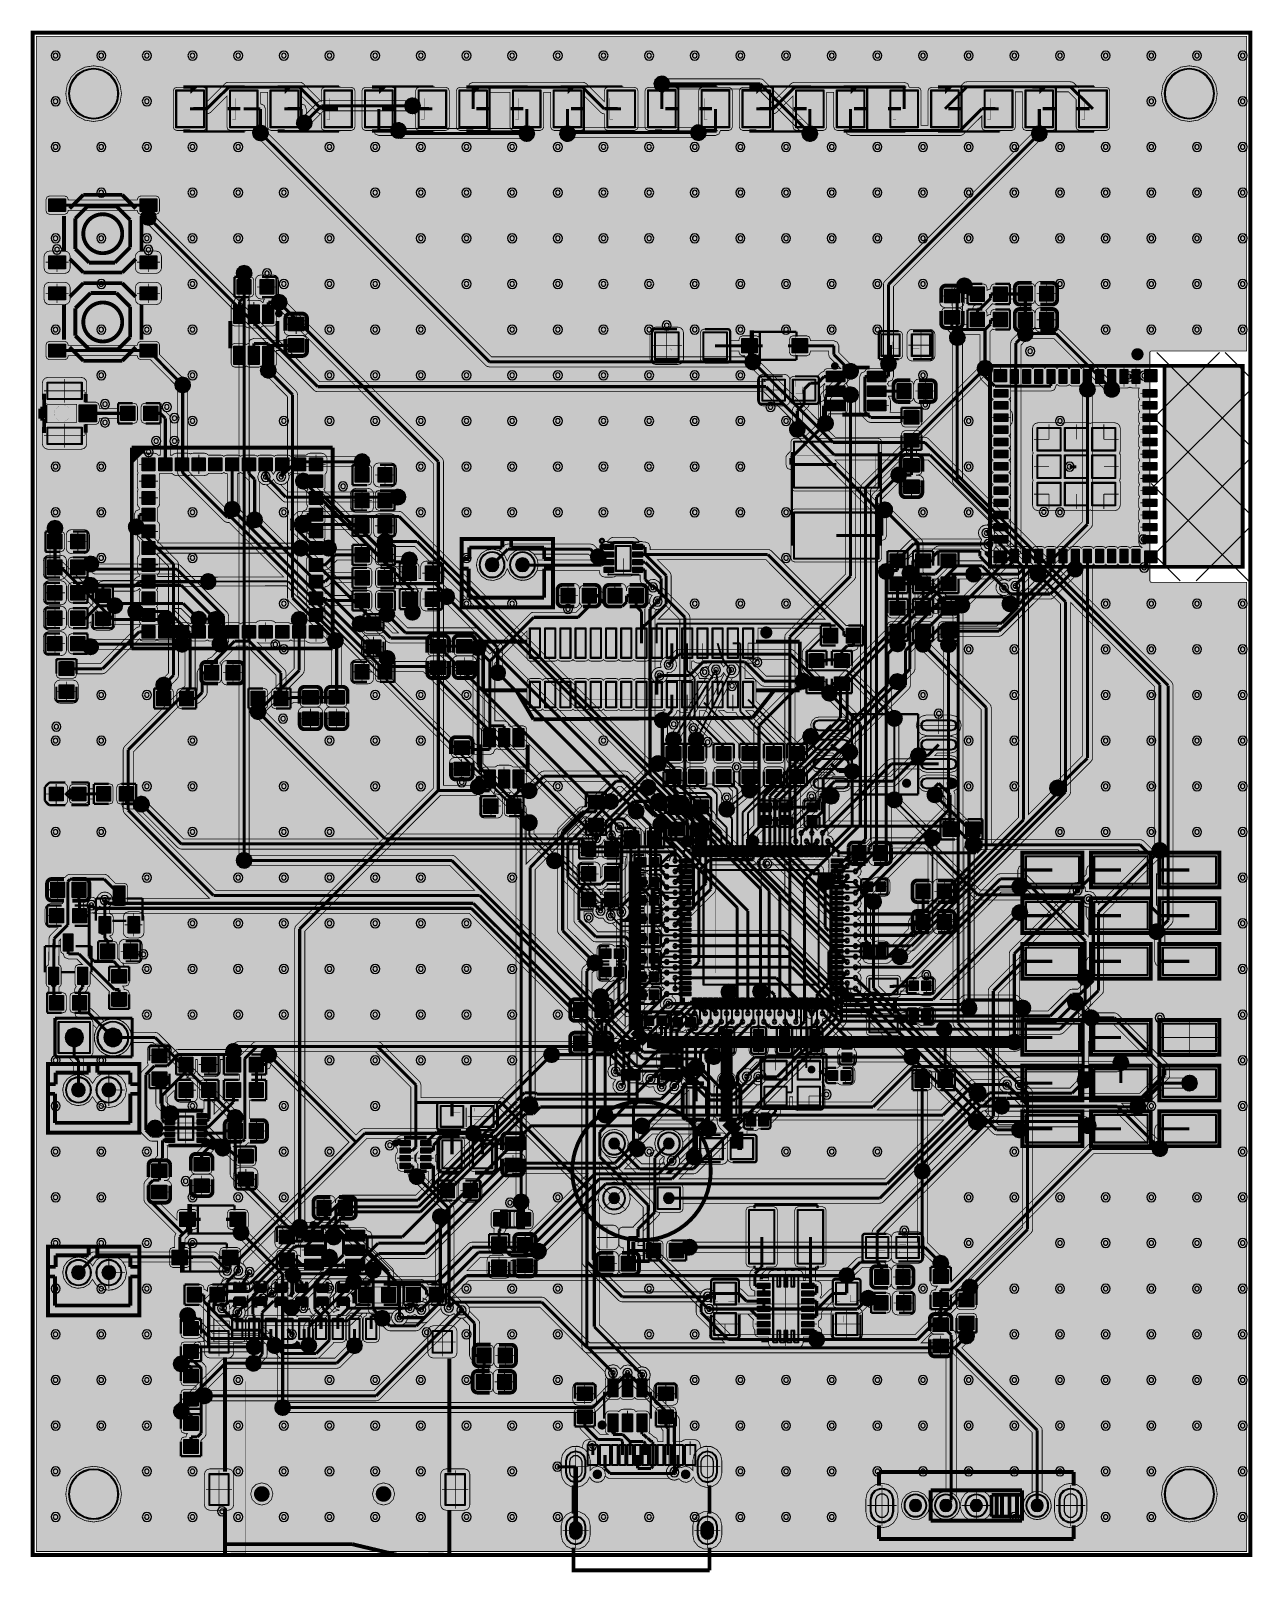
# Model space of a CAD drawing. Header units: millimetres. Extents: x -40 to 40, y -51 to 50.
import ezdxf

# ---------------------------------------------------------------- set-up
doc = ezdxf.new("R2010")
doc.units = ezdxf.units.MM
doc.header["$MEASUREMENT"] = 0
for name, color, linetype, true_color in [('Board-Outline-Layer', 7, 'Continuous', 0xff00ff), ('Bottom-Layer', 7, 'Continuous', 0x0000ff), ('Bottom-Paste-Mask-Layer', 7, 'Continuous', 0x800000), ('Bottom-Solder-Mask-Layer', 7, 'Continuous', 0xaa00ff), ('Document-Layer', 7, 'Continuous', 0xffffff), ('Hole-Layer', 7, 'Continuous', 0x222222), ('Inner1', 7, 'Continuous', 0x999966), ('Inner2', 7, 'Continuous', 0x008000), ('Multi-Layer', 7, 'Continuous', 0xc0c0c0), ('Top-Layer', 7, 'Continuous', 0xff0000), ('Top-Paste-Mask-Layer', 7, 'Continuous', 0x808080), ('Top-Silkscreen-Layer', 7, 'Continuous', 0xffcc00), ('Top-Solder-Mask-Layer', 7, 'Continuous', 0x800080)]:
    doc.layers.add(name, color=color, linetype=linetype, true_color=true_color)

msp = doc.modelspace()

# ---------------------------------------------------------------- hatches: boundary and pattern name
at = {"layer": 'Bottom-Layer'}
for points in [[(39.77, 49.77), (39.77, 29.1), (33.5, 29.1), (33.43, 29.07), (33.4, 29), (33.4, 14), (33.43, 13.93), (33.5, 13.9), (39.77, 13.9), (39.77, -49.77), (-39.77, -49.77), (-39.77, 49.77)], [(-37.83, 46), (-37.74, 45.43), (-37.48, 44.92), (-37.08, 44.52), (-36.57, 44.26), (-36, 44.17), (-35.43, 44.26), (-34.92, 44.52), (-34.52, 44.92), (-34.26, 45.43), (-34.17, 46), (-34.26, 46.57), (-34.52, 47.08), (-34.92, 47.48), (-35.43, 47.74), (-36, 47.83), (-36.57, 47.74), (-37.08, 47.48), (-37.48, 47.08), (-37.74, 46.57)], [(-37.6, 46, 1), (-34.4, 46, 1)], [(34.17, 46), (34.26, 45.43), (34.52, 44.92), (34.92, 44.52), (35.43, 44.26), (36, 44.17), (36.57, 44.26), (37.08, 44.52), (37.48, 44.92), (37.74, 45.43), (37.83, 46), (37.74, 46.57), (37.48, 47.08), (37.08, 47.48), (36.57, 47.74), (36, 47.83), (35.43, 47.74), (34.92, 47.48), (34.52, 47.08), (34.26, 46.57)], [(34.4, 46, 1), (37.6, 46, 1)], [(10.53, 43.44), (10.6, 43.12), (10.83, 42.9), (11.15, 42.86), (11.44, 43), (11.58, 43.29), (11.54, 43.61), (11.32, 43.84), (11, 43.91), (8.03, 46.88), (7.92, 46.95), (7.8, 46.97), (1.75, 46.97), (1.49, 47.15), (1.16, 47.14), (0.91, 46.95), (0.81, 46.64), (0.9, 46.34), (1.16, 46.14), (1.48, 46.13), (1.75, 46.31), (7.66, 46.31)], [(-22.1, 44.6), (-22.42, 44.54), (-22.64, 44.3), (-22.68, 43.98), (-22.53, 43.7), (-22.25, 43.55), (-21.93, 43.59), (-21.69, 43.82), (-21.63, 44.13), (-20.89, 44.87), (-15.46, 44.87), (-15.19, 44.69), (-14.87, 44.7), (-14.61, 44.89), (-14.51, 45.2), (-14.61, 45.51), (-14.87, 45.7), (-15.19, 45.71), (-15.46, 45.54), (-21.03, 45.54), (-21.16, 45.51), (-21.26, 45.44)], [(-28.39, -6.86), (-34.75, -6.86), (-34.86, -6.64), (-35.05, -6.49), (-35.29, -6.44), (-35.53, -6.51), (-35.71, -6.68), (-35.8, -6.91), (-36.03, -6.79), (-36.3, -6.8), (-36.52, -6.94), (-36.66, -7.17), (-36.66, -7.43), (-36.54, -7.66), (-36.32, -7.81), (-36.05, -7.83), (-35.99, -7.85), (-35.93, -7.85), (-11.31, -7.85), (-2.89, -16.27), (-26.49, -16.27), (-26.62, -16.3), (-26.73, -16.37), (-26.75, -16.39), (-27.06, -16.45), (-27.28, -16.67), (-27.34, -16.98), (-27.21, -17.27), (-26.94, -17.44), (-26.63, -17.42), (-26.38, -17.23), (-26.28, -16.94), (-24.98, -16.94), (-25.02, -17.21), (-24.92, -17.46), (-24.71, -17.63), (-24.43, -17.67), (-19.22, -22.88), (-26.72, -30.38), (-26.79, -30.49), (-26.82, -30.61), (-26.82, -30.91), (-26.84, -30.92), (-26.85, -30.94), (-27.05, -30.81), (-27.29, -30.78), (-27.89, -30.18), (-28, -30.11), (-28.12, -30.09), (-35.97, -30.09), (-36.1, -30.11), (-36.2, -30.18), (-36.54, -30.53), (-36.93, -30.42), (-37.33, -30.47), (-37.68, -30.68), (-37.93, -31), (-38.03, -31.39), (-37.97, -31.79), (-37.77, -32.14), (-37.45, -32.38), (-37.06, -32.48), (-36.66, -32.42), (-36.31, -32.22), (-36.07, -31.89), (-35.86, -32.23), (-35.55, -32.47), (-35.18, -32.59), (-34.79, -32.59), (-34.42, -32.45), (-34.12, -32.21), (-33.92, -31.87), (-33.84, -31.49), (-33.9, -31.1), (-34.08, -30.75), (-28.26, -30.75), (-27.76, -31.25), (-27.7, -31.57), (-27.47, -31.79), (-27.15, -31.84), (-26.86, -31.69), (-26.62, -31.84), (-26.33, -31.83), (-26.09, -31.67), (-25.96, -31.42), (-25.99, -31.13), (-26.16, -30.9), (-26.16, -30.75), (-18.52, -23.11), (-18.04, -22.63), (-11.47, -22.63), (-11.37, -22.72), (-11.26, -22.79), (-14.83, -26.36), (-19.66, -26.36), (-19.79, -26.39), (-19.9, -26.46), (-21.93, -28.49), (-22.01, -28.19), (-22.25, -27.98), (-22.56, -27.95), (-22.83, -28.1), (-22.98, -28.37), (-22.94, -28.68), (-22.74, -28.92), (-22.44, -29), (-22.49, -29.06), (-22.93, -29.06), (-23.06, -29.08), (-23.17, -29.15), (-25.87, -31.86), (-27.22, -31.86), (-27.35, -31.89), (-27.46, -31.96), (-28.67, -33.17), (-28.74, -33.28), (-28.77, -33.4), (-28.77, -35.99), (-29.12, -35.99), (-29.24, -36.01), (-29.35, -36.08), (-30.19, -36.92), (-30.5, -36.98), (-30.72, -37.22), (-30.77, -37.54), (-30.62, -37.82), (-30.33, -37.97), (-30.01, -37.92), (-29.78, -37.7), (-29.72, -37.39), (-28.98, -36.65), (-25.87, -36.65), (-25.61, -36.83), (-25.28, -36.82), (-25.03, -36.62), (-24.93, -36.31), (-25.03, -36.01), (-25.29, -35.81), (-25.61, -35.81), (-25.88, -35.99), (-28.1, -35.99), (-28.1, -34.46), (-27.1, -35.47), (-27, -35.54), (-26.87, -35.56), (-25.25, -35.56), (-24.63, -36.18), (-24.57, -36.49), (-24.33, -36.71), (-24.01, -36.76), (-23.73, -36.61), (-23.58, -36.32), (-23.63, -36), (-23.85, -35.77), (-24.16, -35.71), (-24.87, -35), (-24.91, -34.97), (-24.95, -34.94), (-19.29, -34.94), (-19.16, -34.92), (-19.05, -34.84), (-18.32, -34.11), (-17.44, -34.11), (-17.56, -34.38), (-17.51, -34.67), (-17.31, -34.9), (-17.03, -34.98), (-16.75, -34.9), (-16.55, -34.67), (-16.5, -34.38), (-16.62, -34.11), (-16.35, -34.11), (-16.43, -34.36), (-16.39, -34.61), (-16.22, -34.82), (-15.98, -34.92), (-15.72, -34.89), (-15.51, -34.75), (-14.27, -34.75), (-14.14, -34.72), (-14.03, -34.65), (-13.18, -33.8), (-13.12, -33.99), (-13, -34.14), (-12.83, -34.24), (-12.63, -34.27), (-17.57, -39.21), (-28.3, -39.21), (-28.39, -39.11), (-28.51, -39.05), (-27.2, -37.74), (-25.91, -37.74), (-25.65, -37.91), (-25.34, -37.91), (-25.08, -37.74), (-20.02, -37.74), (-19.89, -37.71), (-19.78, -37.64), (-18.92, -36.78), (-18.6, -36.71), (-18.38, -36.48), (-18.34, -36.16), (-18.48, -35.87), (-18.77, -35.73), (-19.09, -35.77), (-19.32, -35.99), (-19.39, -36.31), (-20.15, -37.07), (-25.08, -37.07), (-25.34, -36.9), (-25.65, -36.9), (-25.91, -37.07), (-27.34, -37.07), (-27.46, -37.1), (-27.57, -37.17), (-30.47, -40.08), (-30.48, -40.08), (-30.48, -40.09), (-30.71, -40.3), (-30.77, -40.61), (-30.65, -40.89), (-30.4, -41.07), (-30.09, -41.07), (-29.83, -40.9), (-29.71, -40.61), (-29.77, -40.31), (-29.2, -39.74), (-29.04, -39.96), (-28.79, -40.07), (-28.52, -40.03), (-28.3, -39.87), (-23.88, -39.87), (-24.07, -40.11), (-24.1, -40.4), (-23.96, -40.67), (-23.7, -40.82), (-23.4, -40.81), (-23.16, -40.64), (-3.19, -40.64), (-3.07, -40.61), (-2.96, -40.54), (-0.98, -38.56), (-0.92, -38.57), (-0.86, -38.56), (1.82, -41.25), (1.82, -44.14), (1.66, -44.36), (1.63, -44.62), (1.73, -44.87), (1.94, -45.04), (2.2, -45.08), (2.46, -44.99), (2.68, -45.18), (2.97, -45.23), (3.24, -45.11), (3.4, -44.87), (3.59, -45.21), (3.89, -45.45), (4.26, -45.56), (4.65, -45.5), (4.98, -45.3), (5.2, -44.98), (5.28, -44.6), (5.28, -43.8), (5.19, -43.38), (4.92, -43.05), (4.54, -42.87), (4.11, -42.87), (3.73, -43.05), (3.46, -43.38), (3.37, -43.8), (3.37, -44.45), (3.16, -44.24), (2.88, -44.17), (2.6, -44.26), (2.55, -44.2), (2.49, -44.14), (2.49, -41.11), (2.46, -40.99), (2.39, -40.88), (0.19, -38.68), (0.41, -38.55), (0.55, -38.33), (0.57, -38.08), (0.47, -37.84), (0.27, -37.68), (0.02, -37.63), (-0.23, -37.71), (-0.41, -37.89), (-0.58, -37.63), (-0.87, -37.51), (-1.17, -37.57), (-1.39, -37.79), (-1.57, -37.59), (-1.83, -37.5), (-2.1, -37.55), (-2.31, -37.73), (-2.4, -37.99), (-2.35, -38.26), (-2.17, -38.46), (-1.91, -38.55), (-3.33, -39.98), (-23.16, -39.98), (-23.21, -39.92), (-23.27, -39.87), (-17.44, -39.87), (-17.31, -39.85), (-17.2, -39.77), (-11.88, -34.46), (-11.61, -34.41), (-11.4, -34.25), (-11.3, -33.99), (-11.33, -33.72), (-6.68, -33.72), (-3.78, -36.62), (-3.68, -36.69), (-3.55, -36.72), (20.44, -36.72), (25.67, -41.95), (25.67, -45.88), (25.31, -46.12), (25.11, -46.49), (25.08, -46.92), (25.26, -47.31), (25.58, -47.58), (26, -47.68), (26.42, -47.58), (26.74, -47.31), (26.92, -46.92), (26.89, -46.49), (26.68, -46.12), (26.33, -45.88), (26.33, -41.81), (26.31, -41.68), (26.23, -41.57), (21.05, -36.39), (21.3, -36.14), (21.62, -36.08), (21.84, -35.84), (21.88, -35.52), (21.74, -35.24), (21.45, -35.09), (21.13, -35.13), (20.9, -35.35), (20.83, -35.67), (20.44, -36.06), (18.38, -36.06), (21.52, -32.93), (21.83, -32.86), (22.05, -32.63), (22.1, -32.31), (21.95, -32.02), (21.66, -31.88), (21.34, -31.92), (21.11, -32.14), (21.05, -32.46), (17.98, -35.52), (11.93, -35.52), (11.67, -35.35), (11.36, -35.35), (11.1, -35.52), (5.85, -35.52), (4.66, -34.33), (4.77, -34.26), (4.87, -34.17), (14.19, -34.17), (14.32, -34.15), (14.43, -34.07), (14.84, -33.66), (15.15, -33.6), (15.38, -33.37), (15.42, -33.05), (15.27, -32.76), (14.99, -32.61), (14.67, -32.66), (14.43, -32.88), (14.37, -33.19), (14.05, -33.51), (4.87, -33.51), (4.81, -33.45), (4.75, -33.4), (4.87, -33.17), (4.87, -32.91), (4.74, -32.68), (4.52, -32.54), (4.26, -32.52), (4.02, -32.63), (3.87, -32.84), (3.83, -33.1), (3.69, -33.24), (3.62, -33.35), (3.59, -33.48), (3.59, -34.06), (3.62, -34.19), (3.69, -34.3), (5.45, -36.06), (-3.41, -36.06), (-6.31, -33.16), (-6.42, -33.08), (-6.55, -33.06), (-12.31, -33.06), (-12.41, -33.08), (-12.51, -33.12), (-11.36, -31.98), (13.07, -31.98), (13.34, -32.16), (13.66, -32.15), (13.92, -31.95), (14.01, -31.65), (13.92, -31.34), (13.66, -31.15), (13.34, -31.14), (13.07, -31.32), (-11.46, -31.32), (-10.58, -30.44), (-7.58, -30.44), (-7.45, -30.42), (-7.35, -30.34), (-7.26, -30.26), (-7.11, -30.46), (-6.88, -30.57), (-6.63, -30.56), (-6.41, -30.44), (-6.27, -30.23), (-6.24, -29.99), (-2.85, -26.6), (-2.77, -26.98), (-2.55, -27.3), (-2.23, -27.53), (-1.85, -27.62), (-1.46, -27.56), (-1.12, -27.37), (-0.87, -27.07), (-0.75, -26.7), (-0.77, -26.31), (-0.93, -25.95), (0.86, -25.95), (0.86, -27.26), (0.93, -27.42), (1.1, -27.49), (2.5, -27.49), (2.66, -27.42), (2.73, -27.26), (2.73, -26.89), (15.66, -26.89), (15.78, -26.87), (15.89, -26.8), (17.92, -24.77), (17.97, -25.01), (18.12, -25.2), (18.12, -29.45), (3.56, -29.45), (3.29, -29.27), (2.97, -29.28), (2.71, -29.47), (2.61, -29.78), (2.71, -30.09), (2.97, -30.28), (3.29, -30.29), (3.56, -30.12), (18.48, -30.12), (19.14, -30.77), (19.2, -31.09), (19.43, -31.31), (19.75, -31.35), (20.04, -31.21), (20.19, -30.92), (20.14, -30.6), (19.92, -30.37), (19.6, -30.3), (18.85, -29.55), (18.82, -29.52), (18.78, -29.49), (18.78, -25.2), (18.95, -24.96), (18.97, -24.68), (18.84, -24.42), (21.51, -21.74), (21.68, -21.96), (21.93, -22.06), (22.2, -22.03), (22.42, -21.87), (24.34, -21.87), (24.3, -22.12), (24.39, -22.36), (24.58, -22.54), (24.83, -22.6), (25.08, -22.54), (25.27, -22.36), (25.36, -22.12), (25.32, -21.87), (28.83, -21.87), (28.95, -22.15), (29.21, -22.31), (29.52, -22.3), (29.77, -22.13), (29.88, -21.84), (29.82, -21.54), (29.6, -21.33), (29.29, -21.27), (29.2, -21.22), (29.09, -21.2), (22.42, -21.2), (22.32, -21.11), (22.21, -21.05), (22.43, -20.83), (22.47, -20.83), (22.6, -20.8), (22.7, -20.73), (23.13, -20.31), (23.18, -20.31), (23.14, -20.56), (23.22, -20.79), (23.4, -20.97), (23.64, -21.04), (23.88, -21), (24.08, -20.84), (31.13, -20.84), (33.53, -23.25), (33.59, -23.56), (33.83, -23.78), (34.15, -23.83), (34.43, -23.68), (34.58, -23.39), (34.53, -23.07), (34.31, -22.84), (34, -22.78), (31.55, -20.33), (32.13, -20.33), (32.08, -20.6), (32.18, -20.85), (32.38, -21.03), (32.65, -21.08), (32.91, -20.99), (33.09, -20.79), (33.14, -20.52), (33.06, -20.27), (33.08, -20.25), (33.1, -20.23), (34.61, -18.72), (34.69, -18.61), (34.71, -18.48), (34.71, -18.03), (34.69, -17.9), (34.61, -17.79), (31.3, -14.48), (31.19, -14.41), (31.07, -14.38), (29.97, -14.38), (29.7, -14.2), (29.38, -14.21), (29.12, -14.41), (29.02, -14.72), (29.12, -15.02), (29.38, -15.22), (29.7, -15.23), (29.97, -15.05), (30.93, -15.05), (34.05, -18.16), (34.05, -18.35), (32.73, -19.67), (28.75, -19.67), (29.09, -19.33), (29.41, -19.26), (29.63, -19.03), (29.67, -18.71), (29.53, -18.42), (29.24, -18.28), (28.92, -18.32), (28.69, -18.54), (28.62, -18.86), (28.16, -19.33), (25.35, -19.33), (25.38, -19.08), (25.3, -18.84), (25.12, -18.67), (24.89, -18.6), (24.64, -18.64), (24.44, -18.79), (24.19, -18.6), (23.86, -18.59), (23.6, -18.77), (21.81, -18.77), (21.69, -18.79), (21.58, -18.87), (19.68, -20.77), (15.49, -20.77), (18.01, -18.26), (31.24, -18.26), (31.34, -18.24), (31.44, -18.19), (31.74, -18.14), (31.96, -17.93), (32.03, -17.63), (31.92, -17.34), (31.67, -17.16), (31.36, -17.15), (31.1, -17.31), (30.97, -17.59), (18.19, -17.59), (18.28, -17.37), (18.27, -17.14), (18.15, -16.93), (24.5, -16.93), (24.8, -16.85), (25.03, -16.64), (25.13, -16.34), (25.07, -16.03), (24.87, -15.79), (27.49, -15.79), (27.62, -15.76), (27.73, -15.69), (30.25, -13.16), (30.33, -13.06), (30.35, -12.93), (30.35, -7.88), (34, -4.24), (34.13, -4.24), (34.27, -4.2), (34.27, -8.17), (33.91, -8.52), (33.59, -8.59), (33.37, -8.82), (33.33, -9.14), (33.47, -9.43), (33.76, -9.58), (34.08, -9.53), (34.31, -9.31), (34.38, -8.99), (34.83, -8.54), (34.9, -8.43), (34.93, -8.3), (34.93, 7.12), (34.9, 7.24), (34.83, 7.35), (18.86, 23.33), (18.75, 23.4), (18.62, 23.43), (12.73, 23.43), (12.3, 23.85), (12.52, 24.02), (12.62, 24.27), (12.59, 24.54), (12.42, 24.76), (12.42, 25.98), (13.68, 27.23), (13.99, 27.3), (14.21, 27.53), (14.26, 27.85), (14.11, 28.14), (13.82, 28.28), (13.51, 28.24), (13.27, 28.02), (13.21, 27.7), (11.86, 26.35), (11.79, 26.25), (11.76, 26.12), (11.76, 24.76), (11.67, 24.66), (11.6, 24.55), (7.84, 28.32), (7.81, 28.54), (7.7, 28.74), (7.51, 28.87), (7.29, 28.91), (7.07, 28.85), (6.89, 28.71), (-9.86, 28.71), (-24.51, 43.36), (-24.57, 43.68), (-24.81, 43.9), (-25.13, 43.94), (-25.41, 43.8), (-25.56, 43.51), (-25.51, 43.19), (-25.29, 42.96), (-24.98, 42.89), (-10.23, 28.14), (-10.12, 28.07), (-9.99, 28.05), (6.89, 28.05), (7.11, 27.89), (7.37, 27.85), (8.14, 27.08), (-21.14, 27.08), (-31.87, 37.81), (-31.93, 38.13), (-32.17, 38.35), (-32.49, 38.39), (-32.77, 38.25), (-32.92, 37.96), (-32.88, 37.64), (-32.66, 37.41), (-32.34, 37.34), (-21.51, 26.51), (-21.41, 26.44), (-21.28, 26.42), (8.04, 26.42), (10.03, 24.43), (9.83, 24.28), (9.72, 24.06), (9.73, 23.81), (9.84, 23.59), (10.05, 23.45), (10.3, 23.42), (15.29, 18.42), (15.4, 18.35), (15.53, 18.32), (15.57, 18.32), (15.83, 18.15), (16.14, 18.15), (16.4, 18.33), (16.51, 18.62), (16.44, 18.93), (16.2, 19.14), (15.89, 19.18), (15.61, 19.04), (12.71, 21.94), (18.83, 21.94), (25.83, 14.94), (25.62, 14.79), (25.51, 14.57), (25.52, 14.32), (25.64, 14.1), (25.84, 13.96), (26.09, 13.92), (27.53, 12.48), (27.53, 0.88), (27.31, 0.92), (27.1, 0.86), (26.92, 0.72), (26.82, 0.53), (26.81, 0.31), (26.89, 0.1), (25.43, -1.36), (25.43, 14.87), (25.4, 15), (25.33, 15.1), (23.19, 17.24), (23.09, 17.47), (22.89, 17.62), (22.65, 17.67), (22.41, 17.61), (22.23, 17.44), (22.14, 17.2), (22.17, 16.95), (22.32, 16.75), (17.88, 16.75), (17.76, 16.72), (17.65, 16.65), (16.14, 15.14), (15.82, 15.07), (15.6, 14.84), (15.56, 14.52), (15.7, 14.23), (15.99, 14.09), (16.31, 14.13), (16.54, 14.35), (16.61, 14.67), (18.02, 16.08), (22.37, 16.08), (22.39, 16.06), (22.41, 16.04), (22.63, 15.91), (22.89, 15.89), (23.13, 16.01), (23.28, 16.22), (24.77, 14.73), (24.77, 14.15), (24.54, 14.19), (24.31, 14.13), (24.14, 13.97), (23.96, 14.06), (23.76, 14.08), (22.62, 15.21), (22.52, 15.28), (22.39, 15.31), (20.72, 15.31), (20.6, 15.28), (20.49, 15.21), (12.84, 7.56), (12.76, 7.45), (12.74, 7.33), (12.74, 6.98), (12.53, 7.11), (12.29, 7.14), (10.03, 9.4), (9.92, 9.47), (9.8, 9.5), (2.45, 9.5), (2.32, 9.47), (2.21, 9.4), (1.83, 9.02), (1.57, 8.98), (1.36, 8.82), (1.25, 8.57), (1.28, 8.3), (1, 8.28), (0.78, 8.12), (0.66, 7.87), (0.68, 7.6), (0.85, 7.37), (1.1, 7.26), (1.37, 7.29), (1.6, 7.45), (3.15, 7.45), (3.28, 7.47), (3.39, 7.55), (4.19, 8.35), (4.41, 8.35), (4.37, 8.14), (4.42, 7.93), (2.08, 4.08), (1.82, 4), (1.64, 3.81), (1.57, 3.55), (1.64, 3.29), (1.82, 3.1), (2.08, 3.02), (2.34, 3.08), (2.54, 3.26), (2.63, 3.51), (2.58, 3.77), (4.92, 7.62), (5.22, 7.72), (5.4, 7.97), (5.42, 7.93), (5.44, 7.89), (3.53, 4.08), (3.28, 3.98), (3.12, 3.77), (3.07, 3.5), (3.16, 3.25), (3.36, 3.07), (3.62, 3.02), (3.88, 3.1), (4.06, 3.29), (4.13, 3.55), (4.06, 3.81), (5.97, 7.62), (6.19, 7.71), (6.36, 7.88), (6.43, 8.11), (6.39, 8.35), (6.64, 8.35), (7.83, 7.16), (7.94, 7.09), (8.06, 7.07), (9.83, 7.07), (7.48, 4.72), (7.41, 4.61), (7.38, 4.49), (7.38, 0.7), (7.1, 0.78), (6.82, 0.7), (6.62, 0.48), (6.57, 0.2), (5.75, -0.49), (5.48, -0.48), (5.24, -0.61), (5.1, -0.83), (5.08, -1.1), (5.19, -1.34), (5.41, -1.5), (5.68, -1.53), (5.92, -1.42), (6.09, -1.21), (6.13, -0.95), (6.95, -0.26), (7.17, -0.28), (7.38, -0.2), (7.38, -2.06), (6.73, -2.72), (6.65, -2.83), (6.63, -2.96), (6.63, -4.51), (6.65, -4.64), (6.73, -4.75), (13.16, -11.18), (13.24, -11.31), (13.36, -11.39), (13.23, -11.49), (13.15, -11.64), (12.89, -11.9), (12.82, -12), (12.79, -12.13), (12.79, -12.4), (9.44, -9.05), (9.34, -8.98), (9.21, -8.96), (2.4, -8.96), (2.38, -8.95), (2.36, -8.94), (2.5, -8.84), (2.58, -8.69), (4.79, -6.48), (4.86, -6.38), (4.89, -6.25), (4.89, -1.48), (4.86, -1.36), (4.79, -1.25), (1.61, 1.93), (1.58, 2.18), (1.43, 2.39), (1.21, 2.5), (0.95, 2.5), (0.73, 2.38), (0.59, 2.17), (-15.71, 18.47), (-15.81, 18.54), (-15.94, 18.56), (-22.44, 18.56), (-22.56, 18.54), (-22.67, 18.47), (-22.99, 18.15), (-23.06, 18.04), (-23.08, 17.91), (-23.08, 17.48), (-23.06, 17.35), (-22.99, 17.25), (-22.42, 16.67), (-22.66, 16.6), (-22.85, 16.42), (-22.92, 16.17), (-22.87, 15.92), (-24.89, 17.94), (-24.93, 18.19), (-25.07, 18.4), (-25.29, 18.51), (-25.55, 18.51), (-25.77, 18.4), (-25.92, 18.19), (-26.36, 18.64), (-26.4, 18.9), (-26.56, 19.11), (-26.79, 19.22), (-27.05, 19.2), (-27.28, 19.07), (-27.4, 18.84), (-29.82, 21.25), (-29.82, 26.45), (-29.64, 26.72), (-29.65, 27.04), (-29.84, 27.3), (-30.15, 27.4), (-30.46, 27.3), (-30.65, 27.04), (-30.66, 26.72), (-30.48, 26.45), (-30.48, 21.11), (-30.46, 20.99), (-30.38, 20.88), (-27.43, 17.93), (-27.33, 17.86), (-27.2, 17.83), (-27.09, 17.83), (-23.51, 14.25), (-28.03, 14.24), (-28.23, 14.42), (-28.49, 14.48), (-28.75, 14.4), (-28.93, 14.2), (-29, 13.94), (-28.93, 13.68), (-28.74, 13.49), (-28.49, 13.41), (-28.23, 13.47), (-28.03, 13.65), (-23.34, 13.67), (-20.25, 10.58), (-20.49, 10.44), (-20.63, 10.2), (-20.62, 9.93), (-20.49, 9.69), (-20.25, 9.55), (-19.98, 9.55), (-19.74, 9.69), (-19.6, 9.93), (-10.68, 1), (-10.99, 0.93), (-11.2, 0.7), (-11.25, 0.38), (-11.1, 0.1), (-10.82, -0.05), (-10.5, -0.01), (-10.26, 0.21), (-10.19, 0.52), (-7.89, -1.79), (-7.87, -2.05), (-7.73, -2.28), (-7.49, -2.41), (-7.22, -2.4), (-6.99, -2.27), (-6.86, -2.03), (-6.85, -1.77), (-6.98, -1.53), (-7.2, -1.38), (-7.47, -1.37), (-16.87, 8.03), (-14.34, 8.03), (-3.49, -2.81), (-3.5, -2.88), (-3.5, -2.95), (-3.72, -2.73), (-3.83, -2.66), (-3.95, -2.63), (-16.69, -2.63), (-24.67, 5.35), (-24.66, 5.4), (-24.67, 5.46), (-22.26, 7.87), (-22.19, 7.98), (-22.16, 8.11), (-22.16, 11.04), (-21.98, 11.31), (-21.99, 11.63), (-22.19, 11.89), (-22.49, 11.99), (-22.8, 11.89), (-22.99, 11.63), (-23, 11.31), (-22.82, 11.04), (-22.82, 8.24), (-25.14, 5.93), (-25.43, 5.88), (-25.64, 5.69), (-25.73, 5.4), (-25.64, 5.12), (-25.43, 4.93), (-25.14, 4.88), (-17.3, -2.96), (-30.09, -2.96), (-32.33, -0.73), (-32.39, -0.41), (-32.62, -0.19), (-32.94, -0.15), (-33.23, -0.3), (-33.38, -0.58), (-33.33, -0.9), (-33.11, -1.14), (-32.79, -1.2), (-30.47, -3.53), (-30.36, -3.6), (-30.23, -3.63), (-4.23, -3.63), (-3.82, -4.03), (-3.71, -4.1), (-3.59, -4.13), (-0.99, -4.13), (-1.05, -4.28), (-1.07, -4.44), (-1.07, -7.29), (-1.31, -7.22), (-1.55, -7.27), (-1.75, -7.42), (-1.77, -7.37), (-1.81, -7.33), (-4.96, -4.18), (-5.06, -4.12), (-5.17, -4.1), (-5.28, -4.1), (-5.48, -3.92), (-5.74, -3.86), (-5.99, -3.94), (-6.18, -4.13), (-6.25, -4.38), (-6.18, -4.64), (-6, -4.84), (-5.75, -4.92), (-5.48, -4.87), (-5.28, -4.69), (-2.83, -7.14), (-3.07, -7.29), (-3.2, -7.53), (-3.2, -7.81), (-3.05, -8.05), (-2.8, -8.17), (-2.52, -8.16), (-2.34, -8.41), (-2.06, -8.52), (-1.76, -8.45), (-1.55, -8.24), (-1.3, -8.28), (-1.07, -8.21), (-1.07, -15.29), (-2.53, -13.83), (-2.3, -13.68), (-2.18, -13.45), (-2.18, -13.18), (-2.32, -12.94), (-2.55, -12.81), (-2.82, -12.8), (-3.06, -12.93), (-3.2, -13.16), (-12.22, -4.13), (-12.33, -4.06), (-12.46, -4.03), (-25.7, -4.03), (-25.97, -3.86), (-26.29, -3.87), (-26.55, -4.06), (-26.64, -4.37), (-26.55, -4.68), (-26.29, -4.87), (-25.96, -4.88), (-25.7, -4.7), (-12.6, -4.7), (-10.96, -6.34), (-27.98, -6.34), (-33.39, -0.92), (-33.39, 2.76), (-29.43, 6.73), (-29.35, 6.84), (-29.33, 6.96), (-29.33, 10.57), (-29.35, 10.69), (-29.43, 10.8), (-30.81, 12.18), (-30.26, 12.18), (-29.62, 11.54), (-29.57, 11.24), (-29.37, 11.03), (-29.08, 10.95), (-28.8, 11.04), (-28.61, 11.27), (-28.57, 11.56), (-28.52, 11.52), (-28.48, 11.25), (-28.31, 11.03), (-28.06, 10.93), (-27.79, 10.96), (-27.79, 10.36), (-28.07, 10.22), (-28.22, 9.95), (-28.19, 9.65), (-28.01, 9.41), (-27.72, 9.31), (-27.42, 9.39), (-27.22, 9.61), (-27.17, 9.92), (-27.14, 9.99), (-27.13, 10.08), (-27.13, 11.7), (-27.16, 11.82), (-27.23, 11.93), (-30.3, 15), (-30.41, 15.08), (-30.53, 15.1), (-35.66, 15.1), (-35.75, 15.4), (-36, 15.6), (-36.32, 15.61), (-36.59, 15.45), (-36.72, 15.16), (-36.66, 14.85), (-36.44, 14.63), (-36.13, 14.57), (-36.09, 14.53), (-35.98, 14.46), (-35.86, 14.44), (-30.67, 14.44), (-30.26, 14.03), (-35.79, 14.03), (-36.01, 14.19), (-36.28, 14.23), (-36.53, 14.12), (-36.69, 13.9), (-38.21, 15.41), (-38.21, 17.03), (-38.03, 17.3), (-38.04, 17.62), (-38.23, 17.88), (-38.54, 17.98), (-38.85, 17.88), (-39.04, 17.62), (-39.05, 17.3), (-38.87, 17.03), (-38.87, 15.28), (-38.85, 15.15), (-38.78, 15.04), (-34.95, 11.21), (-34.84, 11.14), (-34.71, 11.12), (-31.71, 11.12), (-31.49, 10.96), (-31.22, 10.92), (-30.97, 11.03), (-30.8, 11.24), (-29.99, 10.43), (-29.99, 10.32), (-30.21, 10.36), (-30.43, 10.31), (-30.61, 10.16), (-36.02, 10.16), (-36.33, 10.18), (-36.59, 10.02), (-36.73, 9.74), (-36.68, 9.43), (-36.47, 9.21), (-36.16, 9.14), (-35.87, 9.25), (-35.69, 9.5), (-30.61, 9.5), (-30.43, 9.36), (-30.21, 9.3), (-29.99, 9.34), (-29.99, 7.1), (-33.96, 3.13), (-34.03, 3.02), (-34.06, 2.9), (-34.06, -1.06), (-34.03, -1.18), (-33.96, -1.29)], [(-7.95, 43.05), (-7.69, 42.87), (-7.36, 42.88), (-7.11, 43.08), (-7.01, 43.38), (-7.11, 43.69), (-7.36, 43.88), (-7.69, 43.89), (-7.95, 43.71), (-15.46, 43.71), (-15.62, 43.98), (-15.89, 44.11), (-16.2, 44.07), (-16.43, 43.86), (-16.51, 43.57), (-16.41, 43.28), (-16.17, 43.09), (-15.86, 43.06), (-15.82, 43.05), (-15.78, 43.05)], [(-4.51, 43.77), (-4.8, 43.9), (-5.11, 43.84), (-5.34, 43.61), (-5.39, 43.29), (-5.24, 43.01), (-4.96, 42.85), (-4.64, 42.89), (-4.4, 43.11), (3.32, 43.11), (3.59, 42.93), (3.91, 42.94), (4.17, 43.13), (4.27, 43.44), (4.17, 43.75), (3.91, 43.94), (3.59, 43.95), (3.32, 43.77)], [(15.9, 28.66), (15.72, 28.39), (15.73, 28.07), (15.92, 27.81), (16.23, 27.72), (16.54, 27.81), (16.73, 28.07), (16.74, 28.39), (16.56, 28.66), (16.56, 33.33), (26.08, 42.85), (26.4, 42.91), (26.62, 43.14), (26.66, 43.46), (26.51, 43.75), (26.23, 43.9), (25.91, 43.85), (25.67, 43.63), (25.61, 43.32), (16, 33.7), (15.92, 33.59), (15.9, 33.47)], [(-26.64, 34.2), (-26.57, 33.94), (-26.38, 33.74), (-26.11, 33.67), (-25.85, 33.74), (-25.65, 33.94), (-25.58, 34.2), (-25.65, 34.47), (-25.85, 34.66), (-26.11, 34.73), (-26.38, 34.66), (-26.57, 34.47)], [(21.09, 32.77), (21.15, 32.84), (21.47, 32.9), (21.69, 33.14), (21.74, 33.45), (21.59, 33.74), (21.3, 33.89), (20.98, 33.85), (20.75, 33.63), (20.68, 33.31), (20.52, 33.15), (20.45, 33.04), (20.42, 32.91), (20.42, 30.39), (20.24, 30.12), (20.25, 29.79), (20.45, 29.54), (20.75, 29.44), (21.06, 29.54), (21.26, 29.79), (21.26, 30.12), (21.09, 30.38)], [(-24.34, 32.29), (-24.27, 32.03), (-24.07, 31.83), (-23.81, 31.76), (-23.54, 31.83), (-23.35, 32.03), (-23.27, 32.29), (-23.35, 32.56), (-23.54, 32.75), (-23.81, 32.82), (-24.07, 32.75), (-24.27, 32.56)], [(24.69, 30.24), (24.79, 29.93), (25.05, 29.74), (25.37, 29.73), (25.64, 29.91), (27.1, 29.91), (30.37, 26.63), (30.44, 26.32), (30.67, 26.1), (30.99, 26.05), (31.28, 26.2), (31.42, 26.49), (31.38, 26.81), (31.16, 27.04), (30.84, 27.1), (27.47, 30.47), (27.37, 30.54), (27.24, 30.57), (25.64, 30.57), (25.37, 30.75), (25.04, 30.74), (24.79, 30.54)], [(-25.06, 27.83), (-24.98, 27.56), (-24.79, 27.37), (-24.52, 27.29), (-24.26, 27.37), (-24.06, 27.56), (-23.99, 27.83), (-24.06, 28.09), (-24.26, 28.29), (-24.52, 28.36), (-24.79, 28.29), (-24.98, 28.09)], [(22.04, 27.96), (22.11, 27.69), (22.31, 27.5), (22.57, 27.42), (22.84, 27.5), (23.03, 27.69), (23.1, 27.96), (23.03, 28.22), (22.84, 28.42), (22.57, 28.49), (22.31, 28.42), (22.11, 28.22)], [(13.21, 26.22), (13.28, 25.95), (13.48, 25.76), (13.74, 25.69), (14.01, 25.76), (14.2, 25.95), (14.27, 26.22), (14.2, 26.48), (14.01, 26.68), (13.74, 26.75), (13.48, 26.68), (13.28, 26.48)], [(28.77, 26.58), (28.84, 26.31), (29.03, 26.12), (29.3, 26.05), (29.57, 26.12), (29.76, 26.31), (29.83, 26.58), (29.76, 26.84), (29.57, 27.04), (29.3, 27.11), (29.03, 27.04), (28.84, 26.84)], [(-15.47, 19.5), (-15.57, 19.81), (-15.83, 20), (-16.15, 20.01), (-16.42, 19.83), (-23.23, 19.83), (-23.71, 20.31), (-23.41, 20.38), (-23.2, 20.6), (-23.15, 20.9), (-22.56, 21.49), (-18.78, 21.49), (-18.51, 21.31), (-18.19, 21.32), (-17.93, 21.52), (-17.83, 21.82), (-17.93, 22.13), (-18.19, 22.33), (-18.51, 22.33), (-18.78, 22.16), (-22.69, 22.16), (-22.82, 22.13), (-22.93, 22.06), (-23.62, 21.37), (-23.86, 21.34), (-24.07, 21.2), (-24.19, 20.99), (-24.35, 21.23), (-24.62, 21.35), (-24.92, 21.31), (-25.14, 21.11), (-25.22, 20.83), (-25.14, 20.55), (-24.92, 20.35), (-24.63, 20.3), (-23.6, 19.27), (-23.49, 19.19), (-23.37, 19.17), (-16.42, 19.17), (-16.15, 18.99), (-15.83, 19), (-15.57, 19.19)], [(16.37, 20.95), (16.44, 20.69), (16.64, 20.49), (16.9, 20.42), (17.17, 20.49), (17.36, 20.69), (17.44, 20.95), (17.36, 21.22), (17.17, 21.41), (16.9, 21.48), (16.64, 21.41), (16.44, 21.22)], [(-22.75, 20.54), (-22.68, 20.28), (-22.48, 20.09), (-22.22, 20.01), (-21.95, 20.09), (-21.76, 20.28), (-21.69, 20.54), (-21.76, 20.81), (-21.95, 21.01), (-22.22, 21.08), (-22.48, 21.01), (-22.68, 20.81)], [(-33.73, 17.54), (-33.66, 17.27), (-33.47, 17.08), (-33.2, 17), (-32.94, 17.08), (-32.74, 17.27), (-32.67, 17.54), (-32.74, 17.8), (-32.94, 18), (-33.2, 18.07), (-33.47, 18), (-33.66, 17.8)], [(-10.73, 10.82), (-10.83, 10.89), (-10.96, 10.91), (-15.37, 10.91), (-16.21, 11.75), (-16.27, 12.07), (-16.51, 12.29), (-16.83, 12.34), (-17.11, 12.19), (-17.26, 11.9), (-17.22, 11.58), (-17, 11.35), (-16.68, 11.29), (-15.97, 10.57), (-16.35, 10.57), (-21.86, 16.08), (-21.86, 16.1), (-21.86, 16.12), (-21.65, 15.91), (-21.55, 15.84), (-21.42, 15.81), (-20.98, 15.81), (-20.71, 15.63), (-20.39, 15.64), (-20.13, 15.84), (-20.03, 16.15), (-20.13, 16.45), (-20.39, 16.65), (-20.71, 16.66), (-20.98, 16.48), (-21.28, 16.48), (-22.01, 17.2), (-21.89, 17.27), (-21.79, 17.36), (-18.87, 17.36), (-16.53, 15.02), (-16.42, 14.94), (-16.29, 14.92), (-15.53, 14.92), (-15.22, 14.84), (-14.93, 14.95), (-14.75, 15.21), (-14.75, 15.53), (-14.93, 15.79), (-15.23, 15.9), (-15.53, 15.82), (-15.74, 15.58), (-16.16, 15.58), (-16.66, 16.08), (-16.53, 16.15), (-16.43, 16.25), (-14.89, 16.25), (0.4, 0.96), (0.16, 0.88), (-0.02, 0.69), (-0.09, 0.45), (-0.04, 0.2), (0.12, 0), (0.36, -0.1), (0.61, -0.08), (0.83, 0.06), (0.89, 0), (0.66, -0.19), (0.57, -0.48)], [(-10.75, 14.62), (-10.5, 14.28), (-10.14, 14.07), (-9.72, 14.02), (-9.32, 14.15), (-9, 14.42), (-8.82, 14.8), (-8.66, 14.46), (-8.4, 14.2), (-8.05, 14.05), (-7.68, 14.03), (-7.33, 14.14), (-7.03, 14.38), (-6.85, 14.7), (-6.79, 15.07), (-6.86, 15.43), (-7.06, 15.75), (-3.48, 15.75), (-3.37, 15.64), (-3.31, 15.32), (-3.07, 15.1), (-2.75, 15.05), (-2.47, 15.2), (-2.32, 15.49), (-2.36, 15.81), (-2.58, 16.04), (-2.9, 16.1), (-3.11, 16.32), (-3.22, 16.39), (-3.35, 16.41), (-8.78, 16.41), (-8.91, 16.39), (-9.02, 16.32), (-9.36, 15.97), (-9.77, 16.08), (-10.18, 16.01), (-10.54, 15.79), (-10.77, 15.44), (-10.85, 15.03)], [(-10.62, 15.05, 1), (-9.02, 15.05, 1)], [(-8.62, 15.05, 1), (-7.02, 15.05, 1)], [(27.97, 14.77), (28.04, 14.51), (28.23, 14.31), (28.5, 14.24), (28.77, 14.31), (28.96, 14.51), (29.03, 14.77), (28.96, 15.04), (28.77, 15.23), (28.5, 15.3), (28.23, 15.23), (28.04, 15.04)], [(17.1, 14.5), (17.18, 14.24), (17.37, 14.04), (17.64, 13.97), (17.9, 14.04), (18.1, 14.24), (18.17, 14.5), (18.1, 14.77), (17.9, 14.96), (17.64, 15.03), (17.37, 14.96), (17.18, 14.77)], [(-13.33, 12.96), (-13.26, 12.69), (-13.06, 12.5), (-12.8, 12.43), (-12.53, 12.5), (-12.34, 12.69), (-12.27, 12.96), (-12.34, 13.23), (-12.53, 13.42), (-12.8, 13.49), (-13.06, 13.42), (-13.26, 13.23)], [(1.22, 12.14), (1.46, 12.3), (1.58, 12.56), (1.55, 12.84), (1.37, 13.07), (1.1, 13.17), (1.26, 13.41), (1.27, 13.7), (1.12, 13.95), (0.87, 14.09), (0.59, 14.07), (0.35, 13.91), (0.23, 13.65), (0.26, 13.37), (0.44, 13.14), (0.7, 13.04), (0.55, 12.8), (0.54, 12.51), (0.68, 12.26), (0.93, 12.12)], [(-15.58, 11.94), (-15.51, 11.67), (-15.32, 11.48), (-15.05, 11.4), (-14.78, 11.48), (-14.59, 11.67), (-14.52, 11.94), (-14.59, 12.2), (-14.78, 12.4), (-15.05, 12.47), (-15.32, 12.4), (-15.51, 12.2)], [(28.2, 12.57), (33.72, 7.04), (33.72, -3.3), (33.57, -3.51), (33.53, -3.77), (30.02, -7.28), (30.02, -7.25), (30, -7.12), (29.92, -7.01), (29.89, -6.98), (29.85, -6.72), (29.69, -6.5), (29.45, -6.4), (29.18, -6.42), (29.15, -6.15), (28.99, -5.93), (28.75, -5.81), (28.47, -5.84), (28.25, -6), (28.13, -6.25), (28.16, -6.52), (28.32, -6.74), (28.57, -6.86), (28.84, -6.84), (28.88, -7.13), (29.07, -7.36), (29.36, -7.45), (29.36, -9.39), (25.31, -5.34), (25.2, -5.27), (25.07, -5.24), (23.58, -5.24), (23.45, -5.27), (23.34, -5.34), (17.62, -11.06), (17.35, -11.06), (17.48, -10.82), (17.48, -10.56), (17.35, -10.32), (17.74, -10.32), (17.86, -10.3), (17.97, -10.22), (28.1, -0.1), (28.17, 0.01), (28.2, 0.13)], [(-1.97, -2.19), (-2.22, -2.24), (-2.41, -2.39), (-2.52, -2.61), (-2.73, -2.42), (-3.01, -2.36), (-13.97, 8.6), (-14.07, 8.67), (-14.2, 8.7), (-16.22, 8.7), (-16.18, 8.92), (-16.24, 9.14), (-16.39, 9.32), (-16.6, 9.41), (-16.83, 9.41), (-17.04, 9.31), (-18.38, 10.65), (-18.2, 10.73), (-18.06, 10.87), (-17.98, 11.05), (-17.97, 11.25), (-16.73, 10.01), (-16.62, 9.94), (-16.49, 9.91), (-14.03, 9.91), (-1.97, -2.15), (-1.97, -2.17)], [(22.98, 5.68), (22.95, 5.81), (22.88, 5.91), (19.03, 9.77), (19.03, 9.83), (19.03, 9.89), (20.03, 10.89), (23.69, 10.89), (23.82, 10.91), (23.93, 10.98), (24.77, 11.82), (24.77, -1.56), (22.98, -3.35)], [(19.64, 9.8), (19.71, 9.53), (19.91, 9.34), (20.17, 9.27), (20.44, 9.34), (20.63, 9.53), (20.7, 9.8), (20.63, 10.06), (20.44, 10.26), (20.17, 10.33), (19.91, 10.26), (19.71, 10.06)], [(13.2, 2.53), (13.35, 2.32), (13.58, 2.21), (13.84, 2.23), (14.06, 2.36), (14.2, 2.58), (14.21, 2.84), (14.1, 3.07), (13.89, 3.23), (17.57, 6.9), (17.64, 7.01), (17.67, 7.14), (17.67, 9.28), (18.01, 9.62), (18.14, 9.44), (18.34, 9.32), (18.56, 9.3), (22.32, 5.54), (22.32, -2.63), (19.81, -0.12), (19.75, 0.2), (19.51, 0.42), (19.19, 0.46), (18.9, 0.31), (18.76, 0.03), (18.8, -0.29), (19.02, -0.53), (19.34, -0.59), (20.54, -1.78), (12.33, -1.78), (12.33, -0.75), (12.41, -0.67), (12.66, -0.64), (12.86, -0.5), (12.98, -0.28), (12.99, -0.03), (12.88, 0.19), (12.68, 0.34), (12.83, 0.5), (16.52, 0.5), (16.65, 0.52), (16.75, 0.6), (18.14, 1.98), (18.46, 2.04), (18.68, 2.28), (18.72, 2.6), (18.58, 2.88), (18.29, 3.03), (17.97, 2.99), (17.74, 2.77), (17.67, 2.45), (16.38, 1.16), (14.28, 1.16), (14.38, 1.43), (14.32, 1.71), (14.12, 1.93), (13.85, 2), (13.57, 1.93), (13.37, 1.71), (13.32, 1.43), (13.41, 1.16), (12.7, 1.16), (12.57, 1.14), (12.46, 1.06), (11.53, 0.12), (11.45, 0.02), (11.43, -0.11), (11.43, -0.19), (9.75, -1.86), (9.75, -0.92)], [(10.57, 7.93), (10.37, 7.86), (10.21, 7.73), (8.2, 7.73), (7.09, 8.84), (9.66, 8.84)], [(-31.93, 7.15), (-31.86, 6.88), (-31.66, 6.69), (-31.4, 6.61), (-31.13, 6.69), (-30.94, 6.88), (-30.87, 7.15), (-30.94, 7.41), (-31.13, 7.61), (-31.4, 7.68), (-31.66, 7.61), (-31.86, 7.41)], [(0.84, 4.84), (0.91, 4.58), (1.11, 4.38), (1.37, 4.31), (1.64, 4.38), (1.83, 4.58), (1.9, 4.84), (1.83, 5.11), (1.64, 5.3), (1.37, 5.37), (1.11, 5.3), (0.91, 5.11)], [(16.09, 4.96), (16.16, 4.69), (16.35, 4.5), (16.62, 4.43), (16.88, 4.5), (17.08, 4.69), (17.15, 4.96), (17.08, 5.23), (16.88, 5.42), (16.62, 5.49), (16.35, 5.42), (16.16, 5.23)], [(-7.91, 0.21), (-7.84, -0.06), (-7.64, -0.25), (-7.38, -0.32), (-7.11, -0.25), (-6.92, -0.06), (-6.85, 0.21), (-6.92, 0.47), (-7.11, 0.67), (-7.38, 0.74), (-7.64, 0.67), (-7.84, 0.47)], [(16.09, -0.39), (16.16, -0.66), (16.35, -0.85), (16.62, -0.92), (16.88, -0.85), (17.08, -0.66), (17.15, -0.39), (17.08, -0.12), (16.88, 0.07), (16.62, 0.14), (16.35, 0.07), (16.16, -0.12)], [(0.19, -5.03), (1.42, -5.03), (1.46, -5.07), (1.51, -5.09), (1.34, -5.23), (1.28, -5.44), (1.34, -5.65), (1.51, -5.79), (1.41, -5.86), (1.33, -5.95), (1.29, -6.07), (1.29, -6.2), (1.14, -6.2), (1.14, -6.19), (1.07, -5.97), (0.88, -5.83), (0.65, -5.83), (0.45, -5.97), (0.38, -6.19), (0.38, -11.34), (0.45, -11.56), (0.65, -11.7), (0.88, -11.7), (1.07, -11.56), (1.14, -11.34), (1.14, -11.33), (1.42, -11.33), (1.46, -11.37), (1.51, -11.39), (1.34, -11.53), (1.28, -11.74), (1.34, -11.95), (1.51, -12.09), (1.46, -12.11), (1.42, -12.15), (0.19, -12.15)], [(8.06, -4.52), (8.28, -4.29), (8.31, -4.26), (8.33, -4.23), (12.58, -8.47), (12.69, -8.55), (12.81, -8.57), (13.32, -8.57), (13.34, -8.58), (13.36, -8.59), (13.19, -8.73), (13.13, -8.94), (13.19, -9.15), (13.36, -9.29), (13.34, -9.3), (13.33, -9.31), (12.7, -9.31), (8.06, -4.67)], [(24.43, -6.44), (24.65, -6.6), (24.92, -6.63), (25.17, -6.53), (25.34, -6.31), (28.83, -9.8), (28.83, -11.65), (28.66, -11.86), (28.63, -12.13), (28.73, -12.38), (28.95, -12.55), (28.67, -12.83), (28.3, -12.83), (28.17, -12.85), (28.06, -12.93), (26.72, -14.26), (25.55, -14.26), (25.58, -13.99), (25.48, -13.74), (25.26, -13.58), (25, -13.54), (24.76, -13.3), (24.65, -13.23), (24.53, -13.21), (21.3, -13.21), (21.18, -13.23), (21.07, -13.3), (20.87, -13.51), (19.62, -13.51), (24.79, -8.33), (25.11, -8.26), (25.33, -8.03), (25.38, -7.71), (25.23, -7.42), (24.95, -7.28), (24.63, -7.32), (24.39, -7.54), (24.33, -7.86), (19.01, -13.18), (16.91, -13.18), (23.64, -6.44)], [(-3.6, -11.1), (-3.53, -11.37), (-3.33, -11.56), (-3.07, -11.63), (-2.8, -11.56), (-2.61, -11.37), (-2.53, -11.1), (-2.61, -10.83), (-2.8, -10.64), (-3.07, -10.57), (-3.33, -10.64), (-3.53, -10.83)], [(1.42, -12.73), (1.46, -12.77), (1.51, -12.79), (1.33, -12.95), (1.28, -13.18), (1.38, -13.4), (1.24, -13.65), (1.24, -13.93), (1.39, -14.17), (1.65, -14.3), (1.93, -14.28), (2.17, -14.11), (3.25, -14.11), (3.12, -14.31), (3.13, -14.54), (3.27, -14.73), (3.5, -14.8), (3.46, -14.99), (3.52, -15.18), (3.68, -15.31), (3.88, -15.34), (4.06, -15.27), (4.19, -15.12), (4.33, -15.28), (4.54, -15.35), (4.75, -15.28), (4.89, -15.12), (5.03, -15.28), (5.24, -15.35), (5.45, -15.28), (5.59, -15.12), (5.73, -15.28), (5.94, -15.35), (6.15, -15.28), (6.29, -15.12), (6.43, -15.28), (6.64, -15.35), (6.85, -15.28), (6.99, -15.12), (7.15, -15.3), (7.39, -15.34), (7.39, -15.67), (0.62, -15.67), (0.19, -15.24), (0.19, -12.73)], [(-36.27, -17.23), (-36.11, -17.16), (-36.04, -17), (-36.04, -15), (-36.11, -14.84), (-36.27, -14.77), (-38.27, -14.77), (-38.43, -14.84), (-38.5, -15), (-38.5, -17), (-38.43, -17.16), (-38.27, -17.23)], [(-38.27, -17), (-38.27, -15), (-36.27, -15), (-36.27, -17)], [(-26.32, -21.63), (-26.18, -21.34), (-26.22, -21.02), (-26.44, -20.79), (-26.76, -20.72), (-31.72, -15.77), (-31.83, -15.69), (-31.95, -15.67), (-33.54, -15.67), (-33.74, -15.27), (-34.05, -14.97), (-34.46, -14.8), (-34.9, -14.78), (-35.32, -14.92), (-35.66, -15.19), (-35.88, -15.57), (-35.96, -16), (-35.88, -16.43), (-35.66, -16.81), (-35.31, -17.08), (-34.9, -17.22), (-34.46, -17.2), (-34.05, -17.03), (-33.74, -16.73), (-33.54, -16.33), (-32.09, -16.33), (-27.23, -21.19), (-27.16, -21.51), (-26.93, -21.73), (-26.61, -21.78)], [(-35.73, -16, 1), (-33.73, -16, 1)], [(-6.4, -16.94), (-6.43, -17.06), (-6.43, -17.19), (-11.01, -21.77), (-11.26, -21.82), (-11.46, -21.97), (-18.18, -21.97), (-18.3, -22), (-18.41, -22.07), (-18.76, -22.41), (-23.97, -17.2), (-23.97, -17.07), (-24.01, -16.94)], [(8.18, -18.42), (8.03, -18.2), (7.8, -18.07), (7.54, -18.08), (7.31, -18.2), (7.22, -18.13), (7.12, -18.08), (7.58, -17.62), (17.34, -17.62), (17.44, -17.71), (17.55, -17.78), (15.09, -20.24), (6.49, -20.24), (7.61, -19.12), (7.87, -19.08), (8.08, -18.92), (8.19, -18.68)], [(-38.03, -19.45), (-37.96, -19.84), (-37.74, -20.17), (-37.42, -20.39), (-37.03, -20.48), (-36.64, -20.42), (-36.3, -20.21), (-36.07, -19.89), (-35.82, -20.27), (-35.44, -20.52), (-35, -20.61), (-34.56, -20.52), (-34.18, -20.27), (-33.93, -19.89), (-33.84, -19.45), (-33.93, -19.01), (-34.18, -18.63), (-34.56, -18.38), (-35, -18.29), (-35.44, -18.38), (-35.82, -18.63), (-36.07, -19.01), (-36.3, -18.69), (-36.64, -18.48), (-37.03, -18.42), (-37.42, -18.51), (-37.74, -18.73), (-37.96, -19.06)], [(-37.8, -19.45, 1), (-36.2, -19.45, 1)], [(-35.8, -19.45, 1), (-34.2, -19.45, 1)], [(-31.91, -20.36), (-31.89, -20.48), (-31.81, -20.59), (-31.46, -20.95), (-31.39, -21.26), (-31.16, -21.48), (-30.84, -21.53), (-30.55, -21.38), (-30.41, -21.09), (-30.45, -20.77), (-30.67, -20.54), (-30.99, -20.48), (-31.25, -20.22), (-31.25, -19.22), (-31.07, -18.95), (-31.08, -18.63), (-31.27, -18.37), (-31.58, -18.27), (-31.89, -18.37), (-32.08, -18.63), (-32.09, -18.95), (-31.91, -19.22)], [(35.48, -19), (35.55, -19.27), (35.75, -19.46), (36.01, -19.53), (36.28, -19.46), (36.47, -19.27), (36.54, -19), (36.47, -18.73), (36.28, -18.54), (36.01, -18.47), (35.75, -18.54), (35.55, -18.73)], [(-31.54, -21.62), (-31.81, -21.44), (-32.14, -21.45), (-32.39, -21.65), (-32.49, -21.95), (-32.39, -22.26), (-32.14, -22.45), (-31.81, -22.46), (-31.55, -22.28), (-28.97, -22.28), (-28.04, -23.21), (-27.98, -23.52), (-27.75, -23.75), (-27.43, -23.79), (-27.14, -23.64), (-26.99, -23.36), (-27.04, -23.04), (-27.26, -22.8), (-27.57, -22.74), (-28.59, -21.72), (-28.7, -21.65), (-28.83, -21.62)], [(-2.5, -22.97, 1), (-1.1, -22.97, 1)], [(3.39, -24.37), (3.71, -24.31), (3.93, -24.08), (3.98, -23.76), (3.83, -23.47), (3.54, -23.32), (3.22, -23.37), (2.99, -23.59), (2.92, -23.91), (2.37, -24.46), (2.49, -24.22), (2.49, -23.95), (2.35, -23.72), (2.61, -23.43), (2.72, -23.06), (2.68, -22.67), (2.48, -22.34), (3.99, -22.34), (4.26, -22.52), (4.58, -22.51), (4.84, -22.31), (4.93, -22.01), (4.83, -21.7), (4.58, -21.5), (4.25, -21.5), (3.99, -21.68), (0.57, -21.68), (0.55, -21.68), (0.53, -21.68), (0.47, -21.54), (0.39, -21.43), (19.81, -21.43), (19.83, -21.43), (19.85, -21.43), (15.99, -25.29), (2.48, -25.29)], [(1.1, -22.97, 1), (2.5, -22.97, 1)], [(-1.12, -24.63), (-0.33, -23.84), (-0.02, -23.78), (0.2, -23.55), (0.25, -23.23), (0.1, -22.94), (0.71, -22.34), (1.11, -22.34), (0.92, -22.65), (0.87, -23.02), (0.96, -23.38), (1.19, -23.67), (1.51, -23.85), (1.46, -24), (1.45, -24.16), (0.98, -24.63)], [(-3.49, -24.92), (-8.01, -29.45), (-11.14, -29.45), (-11.26, -29.47), (-11.37, -29.54), (-13.55, -31.72), (-17.31, -31.72), (-17.14, -31.51), (-17.1, -31.24), (-17.21, -30.98), (-17.42, -30.81), (-17.13, -30.52), (-14.2, -30.52), (-14.07, -30.5), (-13.96, -30.43), (-8.46, -24.92)], [(-15.29, -25.14), (-15.22, -25.41), (-15.03, -25.6), (-14.76, -25.67), (-14.49, -25.6), (-14.3, -25.41), (-14.23, -25.14), (-14.3, -24.88), (-14.49, -24.68), (-14.76, -24.61), (-15.03, -24.68), (-15.22, -24.88)], [(1.92, -24.63), (2.14, -24.61), (2.34, -24.49), (1.87, -24.96), (1.59, -24.96)], [(-8.44, -26.8), (-8.37, -27.07), (-8.17, -27.26), (-7.91, -27.33), (-7.64, -27.26), (-7.45, -27.07), (-7.38, -26.8), (-7.45, -26.54), (-7.64, -26.34), (-7.91, -26.27), (-8.17, -26.34), (-8.37, -26.54)], [(-2.5, -26.56, 1), (-1.1, -26.56, 1)], [(2.5, -25.86), (2.5, -27.26), (1.1, -27.26), (1.1, -25.86)], [(-26.85, -28.81), (-26.78, -29.08), (-26.58, -29.27), (-26.32, -29.35), (-26.05, -29.27), (-25.86, -29.08), (-25.78, -28.81), (-25.86, -28.55), (-26.05, -28.35), (-26.32, -28.28), (-26.58, -28.35), (-26.78, -28.55)], [(-37.8, -31.45, 1), (-36.2, -31.45, 1)], [(-35.8, -31.45, 1), (-34.2, -31.45, 1)], [(-23.32, -31.3), (-23.42, -31.57), (-23.37, -31.85), (-23.17, -32.06), (-22.9, -32.14), (-22.62, -32.06), (-22.42, -31.85), (-22.37, -31.57), (-22.46, -31.3), (-21.02, -31.3), (-22.94, -33.22), (-23.22, -33.26), (-23.43, -33.44), (-23.53, -33.71), (-23.48, -33.98), (-23.29, -34.19), (-23.02, -34.28), (-26.08, -34.28), (-26.04, -34.14), (-26.03, -34), (-23.33, -31.3)], [(-22.98, -34.28), (-22.71, -34.19), (-22.52, -33.97), (-22.47, -33.69), (-20.44, -31.65), (-19.25, -31.65), (-19.41, -31.9), (-19.41, -32.19), (-19.27, -32.44), (-19.01, -32.57), (-18.72, -32.56), (-18.48, -32.39), (-13.46, -32.39), (-14.41, -33.34), (-14.62, -33.35), (-14.8, -33.45), (-14.99, -33.3), (-15.22, -33.25), (-15.45, -33.3), (-15.63, -33.45), (-18.46, -33.45), (-18.59, -33.47), (-18.69, -33.54), (-19.43, -34.28)], [(-30.35, -34.27), (-30.28, -34.53), (-30.09, -34.73), (-29.82, -34.8), (-29.56, -34.73), (-29.36, -34.53), (-29.29, -34.27), (-29.36, -34), (-29.56, -33.81), (-29.82, -33.74), (-30.09, -33.81), (-30.28, -34)], [(-22.39, -36.23), (-22.32, -36.5), (-22.13, -36.69), (-21.86, -36.76), (-21.59, -36.69), (-21.4, -36.5), (-21.33, -36.23), (-21.4, -35.97), (-21.59, -35.77), (-21.86, -35.7), (-22.13, -35.77), (-22.32, -35.97)], [(-3.37, -43.8), (-3.46, -43.38), (-3.73, -43.05), (-4.11, -42.87), (-4.54, -42.87), (-4.92, -43.05), (-5.19, -43.38), (-5.28, -43.8), (-5.28, -44.6), (-5.2, -44.98), (-4.98, -45.3), (-4.65, -45.5), (-4.26, -45.56), (-3.89, -45.45), (-3.59, -45.21), (-3.4, -44.87), (-3.24, -45.1), (-2.98, -45.22), (-2.7, -45.19), (-2.47, -45.02), (-2.37, -44.75), (-2.42, -44.47), (-2.61, -44.25), (-2.89, -44.17), (-3.17, -44.24), (-3.37, -44.45)], [(-3.73, -44.6), (-3.81, -44.9), (-4.03, -45.12), (-4.33, -45.2), (-4.63, -45.12), (-4.84, -44.9), (-4.93, -44.6), (-4.93, -43.8), (-4.84, -43.5), (-4.63, -43.28), (-4.33, -43.2), (-4.03, -43.28), (-3.81, -43.5), (-3.73, -43.8)], [(4.93, -44.6), (4.84, -44.9), (4.63, -45.12), (4.33, -45.2), (4.03, -45.12), (3.81, -44.9), (3.73, -44.6), (3.73, -43.8), (3.81, -43.5), (4.03, -43.28), (4.33, -43.2), (4.63, -43.28), (4.84, -43.5), (4.93, -43.8)], [(-37.83, -46), (-37.74, -46.57), (-37.48, -47.08), (-37.08, -47.48), (-36.57, -47.74), (-36, -47.83), (-35.43, -47.74), (-34.92, -47.48), (-34.52, -47.08), (-34.26, -46.57), (-34.17, -46), (-34.26, -45.43), (-34.52, -44.92), (-34.92, -44.52), (-35.43, -44.26), (-36, -44.17), (-36.57, -44.26), (-37.08, -44.52), (-37.48, -44.92), (-37.74, -45.43)], [(-37.6, -46, 1), (-34.4, -46, 1)], [(34.17, -46), (34.26, -46.57), (34.52, -47.08), (34.92, -47.48), (35.43, -47.74), (36, -47.83), (36.57, -47.74), (37.08, -47.48), (37.48, -47.08), (37.74, -46.57), (37.83, -46), (37.74, -45.43), (37.48, -44.92), (37.08, -44.52), (36.57, -44.26), (36, -44.17), (35.43, -44.26), (34.92, -44.52), (34.52, -44.92), (34.26, -45.43)], [(34.4, -46, 1), (37.6, -46, 1)], [(-25.68, -45.99), (-25.58, -46.36), (-25.32, -46.62), (-24.95, -46.72), (-24.58, -46.62), (-24.32, -46.36), (-24.22, -45.99), (-24.32, -45.62), (-24.58, -45.36), (-24.95, -45.26), (-25.32, -45.36), (-25.58, -45.62)], [(-17.68, -45.99), (-17.58, -46.36), (-17.32, -46.62), (-16.95, -46.72), (-16.58, -46.62), (-16.32, -46.36), (-16.22, -45.99), (-16.32, -45.62), (-16.58, -45.36), (-16.95, -45.26), (-17.32, -45.36), (-17.58, -45.62)], [(16.86, -47.15), (16.86, -46.35), (16.78, -45.95), (16.55, -45.6), (16.21, -45.37), (15.8, -45.29), (15.4, -45.37), (15.05, -45.6), (14.82, -45.95), (14.74, -46.35), (14.74, -47.15), (14.82, -47.56), (15.05, -47.9), (15.4, -48.13), (15.8, -48.21), (16.21, -48.13), (16.55, -47.9), (16.78, -47.56)], [(29.26, -47.15), (29.26, -46.35), (29.18, -45.95), (28.95, -45.6), (28.6, -45.37), (28.2, -45.29), (27.8, -45.37), (27.45, -45.6), (27.22, -45.95), (27.14, -46.35), (27.14, -47.15), (27.22, -47.56), (27.45, -47.9), (27.8, -48.13), (28.2, -48.21), (28.6, -48.13), (28.95, -47.9), (29.18, -47.56)], [(15.1, -46.35), (15.19, -46), (15.45, -45.74), (15.8, -45.65), (16.15, -45.74), (16.41, -46), (16.5, -46.35), (16.5, -47.15), (16.41, -47.5), (16.15, -47.76), (15.8, -47.85), (15.45, -47.76), (15.19, -47.5), (15.1, -47.15)], [(18.93, -46.75), (18.84, -46.35), (18.58, -46.02), (18.21, -45.84), (17.79, -45.84), (17.42, -46.02), (17.16, -46.35), (17.07, -46.75), (17.16, -47.15), (17.42, -47.48), (17.79, -47.66), (18.21, -47.66), (18.58, -47.48), (18.84, -47.15)], [(17.3, -46.75, 1), (18.7, -46.75, 1)], [(20.93, -46.75), (20.84, -46.35), (20.58, -46.02), (20.21, -45.84), (19.79, -45.84), (19.42, -46.02), (19.16, -46.35), (19.07, -46.75), (19.16, -47.15), (19.42, -47.48), (19.79, -47.66), (20.21, -47.66), (20.58, -47.48), (20.84, -47.15)], [(19.3, -46.75, 1), (20.7, -46.75, 1)], [(23.06, -46.75), (22.98, -46.35), (22.75, -46), (22.4, -45.77), (22, -45.69), (21.6, -45.77), (21.25, -46), (21.02, -46.35), (20.94, -46.75), (21.02, -47.16), (21.25, -47.5), (21.6, -47.73), (22, -47.81), (22.4, -47.73), (22.75, -47.5), (22.98, -47.16)], [(21.3, -46.75, 1), (22.7, -46.75, 1)], [(25.3, -46.75, 1), (26.7, -46.75, 1)], [(27.5, -46.35), (27.59, -46), (27.85, -45.74), (28.2, -45.65), (28.55, -45.74), (28.81, -46), (28.9, -46.35), (28.9, -47.15), (28.81, -47.5), (28.55, -47.76), (28.2, -47.85), (27.85, -47.76), (27.59, -47.5), (27.5, -47.15)], [(-5.28, -48.08), (-5.28, -48.68), (-5.19, -49.1), (-4.92, -49.43), (-4.54, -49.61), (-4.11, -49.61), (-3.73, -49.43), (-3.46, -49.1), (-3.37, -48.68), (-3.37, -48.08), (-3.46, -47.66), (-3.73, -47.33), (-4.11, -47.15), (-4.54, -47.15), (-4.92, -47.33), (-5.19, -47.66)], [(-3.73, -48.68), (-3.81, -48.98), (-4.03, -49.2), (-4.33, -49.28), (-4.63, -49.2), (-4.84, -48.98), (-4.93, -48.68), (-4.93, -48.08), (-4.84, -47.78), (-4.63, -47.56), (-4.33, -47.48), (-4.03, -47.56), (-3.81, -47.78), (-3.73, -48.08)], [(3.37, -48.08), (3.37, -48.68), (3.46, -49.1), (3.73, -49.43), (4.11, -49.61), (4.54, -49.61), (4.92, -49.43), (5.19, -49.1), (5.28, -48.68), (5.28, -48.08), (5.19, -47.66), (4.92, -47.33), (4.54, -47.15), (4.11, -47.15), (3.73, -47.33), (3.46, -47.66)], [(4.93, -48.68), (4.84, -48.98), (4.63, -49.2), (4.33, -49.28), (4.03, -49.2), (3.81, -48.98), (3.73, -48.68), (3.73, -48.08), (3.81, -47.78), (4.03, -47.56), (4.33, -47.48), (4.63, -47.56), (4.84, -47.78), (4.93, -48.08)]]:
    msp.add_hatch(color=256, dxfattribs=at).paths.add_polyline_path(points)
at = {"layer": 'Bottom-Paste-Mask-Layer'}
for points in [[(-37.6, 46, 1), (-34.4, 46, 1)], [(34.4, 46, 1), (37.6, 46, 1)], [(-10.62, 15.05, 1), (-9.02, 15.05, 1)], [(-8.62, 15.05, 1), (-7.02, 15.05, 1)], [(-38.27, -17), (-38.27, -15), (-36.27, -15), (-36.27, -17)], [(-35.73, -16, 1), (-33.73, -16, 1)], [(-37.8, -19.45, 1), (-36.2, -19.45, 1)], [(-35.8, -19.45, 1), (-34.2, -19.45, 1)], [(-2.5, -22.97, 1), (-1.1, -22.97, 1)], [(1.1, -22.97, 1), (2.5, -22.97, 1)], [(-2.5, -26.56, 1), (-1.1, -26.56, 1)], [(2.5, -25.86), (2.5, -27.26), (1.1, -27.26), (1.1, -25.86)], [(-37.8, -31.45, 1), (-36.2, -31.45, 1)], [(-35.8, -31.45, 1), (-34.2, -31.45, 1)], [(-3.73, -44.6), (-3.81, -44.9), (-4.03, -45.12), (-4.33, -45.2), (-4.63, -45.12), (-4.84, -44.9), (-4.93, -44.6), (-4.93, -43.8), (-4.84, -43.5), (-4.63, -43.28), (-4.33, -43.2), (-4.03, -43.28), (-3.81, -43.5), (-3.73, -43.8)], [(4.93, -44.6), (4.84, -44.9), (4.63, -45.12), (4.33, -45.2), (4.03, -45.12), (3.81, -44.9), (3.73, -44.6), (3.73, -43.8), (3.81, -43.5), (4.03, -43.28), (4.33, -43.2), (4.63, -43.28), (4.84, -43.5), (4.93, -43.8)], [(-37.6, -46, 1), (-34.4, -46, 1)], [(34.4, -46, 1), (37.6, -46, 1)], [(15.1, -46.35), (15.19, -46), (15.45, -45.74), (15.8, -45.65), (16.15, -45.74), (16.41, -46), (16.5, -46.35), (16.5, -47.15), (16.41, -47.5), (16.15, -47.76), (15.8, -47.85), (15.45, -47.76), (15.19, -47.5), (15.1, -47.15)], [(17.3, -46.75, 1), (18.7, -46.75, 1)], [(19.3, -46.75, 1), (20.7, -46.75, 1)], [(21.3, -46.75, 1), (22.7, -46.75, 1)], [(25.3, -46.75, 1), (26.7, -46.75, 1)], [(27.5, -46.35), (27.59, -46), (27.85, -45.74), (28.2, -45.65), (28.55, -45.74), (28.81, -46), (28.9, -46.35), (28.9, -47.15), (28.81, -47.5), (28.55, -47.76), (28.2, -47.85), (27.85, -47.76), (27.59, -47.5), (27.5, -47.15)], [(-3.73, -48.68), (-3.81, -48.98), (-4.03, -49.2), (-4.33, -49.28), (-4.63, -49.2), (-4.84, -48.98), (-4.93, -48.68), (-4.93, -48.08), (-4.84, -47.78), (-4.63, -47.56), (-4.33, -47.48), (-4.03, -47.56), (-3.81, -47.78), (-3.73, -48.08)], [(4.93, -48.68), (4.84, -48.98), (4.63, -49.2), (4.33, -49.28), (4.03, -49.2), (3.81, -48.98), (3.73, -48.68), (3.73, -48.08), (3.81, -47.78), (4.03, -47.56), (4.33, -47.48), (4.63, -47.56), (4.84, -47.78), (4.93, -48.08)]]:
    msp.add_hatch(color=256, dxfattribs=at).paths.add_polyline_path(points)
at = {"layer": 'Bottom-Solder-Mask-Layer'}
for points in [[(-37.65, 46, 1), (-34.35, 46, 1)], [(34.35, 46, 1), (37.65, 46, 1)], [(-10.67, 15.05, 1), (-8.97, 15.05, 1)], [(-8.67, 15.05, 1), (-6.97, 15.05, 1)], [(-38.32, -17.05), (-38.32, -14.95), (-36.22, -14.95), (-36.22, -17.05)], [(-35.78, -16, 1), (-33.68, -16, 1)], [(-37.85, -19.45, 1), (-36.15, -19.45, 1)], [(-35.85, -19.45, 1), (-34.15, -19.45, 1)], [(-2.55, -22.97, 1), (-1.05, -22.97, 1)], [(1.05, -22.97, 1), (2.55, -22.97, 1)], [(-2.55, -26.56, 1), (-1.05, -26.56, 1)], [(2.55, -25.81), (2.55, -27.31), (1.05, -27.31), (1.05, -25.81)], [(-37.85, -31.45, 1), (-36.15, -31.45, 1)], [(-35.85, -31.45, 1), (-34.15, -31.45, 1)], [(-3.67, -44.6), (-3.76, -44.93), (-4, -45.16), (-4.33, -45.25), (-4.65, -45.16), (-4.89, -44.93), (-4.98, -44.6), (-4.98, -43.8), (-4.89, -43.47), (-4.65, -43.24), (-4.33, -43.15), (-4, -43.24), (-3.76, -43.47), (-3.67, -43.8)], [(4.98, -44.6), (4.89, -44.93), (4.65, -45.16), (4.33, -45.25), (4, -45.16), (3.76, -44.93), (3.67, -44.6), (3.67, -43.8), (3.76, -43.47), (4, -43.24), (4.33, -43.15), (4.65, -43.24), (4.89, -43.47), (4.98, -43.8)], [(-37.65, -46, 1), (-34.35, -46, 1)], [(34.35, -46, 1), (37.65, -46, 1)], [(15.05, -46.35), (15.12, -46.02), (15.33, -45.76), (15.63, -45.62), (15.97, -45.62), (16.27, -45.76), (16.48, -46.02), (16.55, -46.35), (16.55, -47.15), (16.48, -47.48), (16.27, -47.74), (15.97, -47.88), (15.63, -47.88), (15.33, -47.74), (15.12, -47.48), (15.05, -47.15)], [(17.25, -46.75, 1), (18.75, -46.75, 1)], [(19.25, -46.75, 1), (20.75, -46.75, 1)], [(21.25, -46.75, 1), (22.75, -46.75, 1)], [(25.25, -46.75, 1), (26.75, -46.75, 1)], [(27.45, -46.35), (27.52, -46.02), (27.73, -45.76), (28.03, -45.62), (28.37, -45.62), (28.67, -45.76), (28.88, -46.02), (28.95, -46.35), (28.95, -47.15), (28.88, -47.48), (28.67, -47.74), (28.37, -47.88), (28.03, -47.88), (27.73, -47.74), (27.52, -47.48), (27.45, -47.15)], [(-3.67, -48.68), (-3.76, -49.01), (-4, -49.24), (-4.33, -49.33), (-4.65, -49.24), (-4.89, -49.01), (-4.98, -48.68), (-4.98, -48.08), (-4.89, -47.75), (-4.65, -47.52), (-4.33, -47.43), (-4, -47.52), (-3.76, -47.75), (-3.67, -48.08)], [(4.98, -48.68), (4.89, -49.01), (4.65, -49.24), (4.33, -49.33), (4, -49.24), (3.76, -49.01), (3.67, -48.68), (3.67, -48.08), (3.76, -47.75), (4, -47.52), (4.33, -47.43), (4.65, -47.52), (4.89, -47.75), (4.98, -48.08)]]:
    msp.add_hatch(color=256, dxfattribs=at).paths.add_polyline_path(points)
at = {"layer": 'Document-Layer'}
for points in [[(-29.2, 46.4), (-29.65, 45.98), (-29.65, 46.4)], [(-29.2, 46.4), (-29.65, 45.98), (-29.65, 46.4)], [(-26.68, 44.3), (-26.89, 44.3), (-26.89, 45.7), (-26.68, 45.7)], [(-26.68, 44.3), (-26.89, 44.3), (-26.89, 45.7), (-26.68, 45.7)], [(-23, 46.4), (-23.45, 45.98), (-23.45, 46.4)], [(-23, 46.4), (-23.45, 45.98), (-23.45, 46.4)], [(-20.48, 44.3), (-20.69, 44.3), (-20.69, 45.7), (-20.48, 45.7)], [(-20.48, 44.3), (-20.69, 44.3), (-20.69, 45.7), (-20.48, 45.7)], [(-16.8, 46.4), (-17.25, 45.98), (-17.25, 46.4)], [(-16.8, 46.4), (-17.25, 45.98), (-17.25, 46.4)], [(-14.28, 44.3), (-14.49, 44.3), (-14.49, 45.7), (-14.28, 45.7)], [(-14.28, 44.3), (-14.49, 44.3), (-14.49, 45.7), (-14.28, 45.7)], [(-10.6, 46.4), (-11.05, 45.98), (-11.05, 46.4)], [(-10.6, 46.4), (-11.05, 45.98), (-11.05, 46.4)], [(-8.08, 44.3), (-8.29, 44.3), (-8.29, 45.7), (-8.08, 45.7)], [(-8.08, 44.3), (-8.29, 44.3), (-8.29, 45.7), (-8.08, 45.7)], [(-4.4, 46.4), (-4.85, 45.98), (-4.85, 46.4)], [(-4.4, 46.4), (-4.85, 45.98), (-4.85, 46.4)], [(-1.88, 44.3), (-2.08, 44.3), (-2.08, 45.7), (-1.88, 45.7)], [(-1.88, 44.3), (-2.08, 44.3), (-2.08, 45.7), (-1.88, 45.7)], [(1.8, 46.4), (1.35, 45.98), (1.35, 46.4)], [(1.8, 46.4), (1.35, 45.98), (1.35, 46.4)], [(4.32, 44.3), (4.12, 44.3), (4.12, 45.7), (4.32, 45.7)], [(4.32, 44.3), (4.12, 44.3), (4.12, 45.7), (4.32, 45.7)], [(8, 46.4), (7.55, 45.98), (7.55, 46.4)], [(8, 46.4), (7.55, 45.98), (7.55, 46.4)], [(10.53, 44.3), (10.32, 44.3), (10.32, 45.7), (10.53, 45.7)], [(10.53, 44.3), (10.32, 44.3), (10.32, 45.7), (10.53, 45.7)], [(14.2, 46.4), (13.75, 45.98), (13.75, 46.4)], [(14.2, 46.4), (13.75, 45.98), (13.75, 46.4)], [(16.73, 44.3), (16.52, 44.3), (16.52, 45.7), (16.73, 45.7)], [(16.73, 44.3), (16.52, 44.3), (16.52, 45.7), (16.73, 45.7)], [(20.4, 46.4), (19.95, 45.98), (19.95, 46.4)], [(20.4, 46.4), (19.95, 45.98), (19.95, 46.4)], [(22.93, 44.3), (22.72, 44.3), (22.72, 45.7), (22.93, 45.7)], [(22.93, 44.3), (22.72, 44.3), (22.72, 45.7), (22.93, 45.7)], [(26.6, 46.4), (26.15, 45.98), (26.15, 46.4)], [(26.6, 46.4), (26.15, 45.98), (26.15, 46.4)], [(29.13, 44.3), (28.92, 44.3), (28.92, 45.7), (29.13, 45.7)], [(29.13, 44.3), (28.92, 44.3), (28.92, 45.7), (29.13, 45.7)], [(-29.44, 44.9), (-29.44, 45.11), (-28.6, 45.11), (-28.6, 44.9)], [(-29.44, 44.9), (-29.44, 45.11), (-28.6, 45.11), (-28.6, 44.9)], [(-26.36, 44.9), (-27.2, 44.9), (-27.2, 45.11), (-26.36, 45.11)], [(-26.36, 44.9), (-27.2, 44.9), (-27.2, 45.11), (-26.36, 45.11)], [(-23.24, 44.9), (-23.24, 45.11), (-22.4, 45.11), (-22.4, 44.9)], [(-23.24, 44.9), (-23.24, 45.11), (-22.4, 45.11), (-22.4, 44.9)], [(-20.16, 44.9), (-21, 44.9), (-21, 45.11), (-20.16, 45.11)], [(-20.16, 44.9), (-21, 44.9), (-21, 45.11), (-20.16, 45.11)], [(-17.04, 44.9), (-17.04, 45.11), (-16.2, 45.11), (-16.2, 44.9)], [(-17.04, 44.9), (-17.04, 45.11), (-16.2, 45.11), (-16.2, 44.9)], [(-13.96, 44.9), (-14.8, 44.9), (-14.8, 45.11), (-13.96, 45.11)], [(-13.96, 44.9), (-14.8, 44.9), (-14.8, 45.11), (-13.96, 45.11)], [(-10.84, 44.9), (-10.84, 45.11), (-10, 45.11), (-10, 44.9)], [(-10.84, 44.9), (-10.84, 45.11), (-10, 45.11), (-10, 44.9)], [(-7.76, 44.9), (-8.6, 44.9), (-8.6, 45.11), (-7.76, 45.11)], [(-7.76, 44.9), (-8.6, 44.9), (-8.6, 45.11), (-7.76, 45.11)], [(-4.64, 44.9), (-4.64, 45.11), (-3.8, 45.11), (-3.8, 44.9)], [(-4.64, 44.9), (-4.64, 45.11), (-3.8, 45.11), (-3.8, 44.9)], [(-1.56, 44.9), (-2.4, 44.9), (-2.4, 45.11), (-1.56, 45.11)], [(-1.56, 44.9), (-2.4, 44.9), (-2.4, 45.11), (-1.56, 45.11)], [(1.56, 44.9), (1.56, 45.11), (2.4, 45.11), (2.4, 44.9)], [(1.56, 44.9), (1.56, 45.11), (2.4, 45.11), (2.4, 44.9)], [(4.64, 44.9), (3.8, 44.9), (3.8, 45.11), (4.64, 45.11)], [(4.64, 44.9), (3.8, 44.9), (3.8, 45.11), (4.64, 45.11)], [(7.76, 44.9), (7.76, 45.11), (8.6, 45.11), (8.6, 44.9)], [(7.76, 44.9), (7.76, 45.11), (8.6, 45.11), (8.6, 44.9)], [(10.84, 44.9), (10, 44.9), (10, 45.11), (10.84, 45.11)], [(10.84, 44.9), (10, 44.9), (10, 45.11), (10.84, 45.11)], [(13.96, 44.9), (13.96, 45.11), (14.8, 45.11), (14.8, 44.9)], [(13.96, 44.9), (13.96, 45.11), (14.8, 45.11), (14.8, 44.9)], [(17.04, 44.9), (16.2, 44.9), (16.2, 45.11), (17.04, 45.11)], [(17.04, 44.9), (16.2, 44.9), (16.2, 45.11), (17.04, 45.11)], [(20.16, 44.9), (20.16, 45.11), (21, 45.11), (21, 44.9)], [(20.16, 44.9), (20.16, 45.11), (21, 45.11), (21, 44.9)], [(23.24, 44.9), (22.4, 44.9), (22.4, 45.11), (23.24, 45.11)], [(23.24, 44.9), (22.4, 44.9), (22.4, 45.11), (23.24, 45.11)], [(26.36, 44.9), (26.36, 45.11), (27.2, 45.11), (27.2, 44.9)], [(26.36, 44.9), (26.36, 45.11), (27.2, 45.11), (27.2, 44.9)], [(29.44, 44.9), (28.6, 44.9), (28.6, 45.11), (29.44, 45.11)], [(29.44, 44.9), (28.6, 44.9), (28.6, 45.11), (29.44, 45.11)], [(7.15, 29.54), (7.97, 29.54), (7.97, 29.34), (7.15, 29.34)], [(7.15, 29.54), (7.97, 29.54), (7.97, 29.34), (7.15, 29.34)], [(10.44, 29.54), (10.44, 29.34), (9.63, 29.34), (9.63, 29.54)], [(10.44, 29.54), (10.44, 29.34), (9.63, 29.34), (9.63, 29.54)], [(10.14, 30.12), (10.14, 28.76), (9.93, 28.76), (9.93, 30.12)], [(10.14, 30.12), (10.14, 28.76), (9.93, 28.76), (9.93, 30.12)], [(39.45, 28.12), (39.45, 14.92), (34.37, 14.92), (34.37, 28.12)], [(39.45, 28.12), (39.45, 14.92), (34.37, 14.92), (34.37, 28.12)], [(-39.2, 24.7), (-39.45, 24.7), (-39.45, 25.3), (-39.2, 25.3), (-39.2, 25.55), (-39.05, 25.55), (-39.05, 24.4), (-39.2, 24.4)], [(-39.2, 24.7), (-39.45, 24.7), (-39.45, 25.3), (-39.2, 25.3), (-39.2, 25.55), (-39.05, 25.55), (-39.05, 24.4), (-39.2, 24.4)], [(-38.58, 25.03), (-38.57, 25.07), (-38.57, 25.1), (-38.56, 25.13), (-38.55, 25.16), (-38.54, 25.19), (-38.53, 25.22), (-38.51, 25.25), (-38.5, 25.28), (-38.48, 25.31), (-38.46, 25.34), (-38.43, 25.36), (-38.41, 25.38), (-38.39, 25.41), (-38.36, 25.43), (-38.33, 25.45), (-38.3, 25.46), (-38.27, 25.48), (-38.24, 25.49), (-38.21, 25.5), (-38.18, 25.51), (-38.15, 25.52), (-38.12, 25.52), (-38.08, 25.53), (-38.05, 25.53), (-38.02, 25.53), (-37.98, 25.52), (-37.95, 25.52), (-37.92, 25.51), (-37.89, 25.5), (-37.86, 25.49), (-37.83, 25.48), (-37.8, 25.46), (-37.77, 25.45), (-37.74, 25.43), (-37.71, 25.41), (-37.69, 25.38), (-37.67, 25.36), (-37.64, 25.34), (-37.62, 25.31), (-37.62, 25.3), (-36.95, 25.3), (-36.95, 24.7), (-37.62, 24.7), (-37.62, 24.69), (-37.64, 24.66), (-37.67, 24.64), (-37.69, 24.62), (-37.71, 24.59), (-37.74, 24.57), (-37.77, 24.56), (-37.8, 24.54), (-37.83, 24.52), (-37.86, 24.51), (-37.89, 24.5), (-37.92, 24.49), (-37.95, 24.48), (-37.98, 24.48), (-38.02, 24.47), (-38.05, 24.47), (-38.08, 24.47), (-38.12, 24.48), (-38.15, 24.48), (-38.18, 24.49), (-38.21, 24.5), (-38.24, 24.51), (-38.27, 24.52), (-38.3, 24.54), (-38.33, 24.56), (-38.36, 24.57), (-38.39, 24.59), (-38.41, 24.62), (-38.43, 24.64), (-38.46, 24.66), (-38.48, 24.69), (-38.5, 24.72), (-38.51, 24.75), (-38.53, 24.78), (-38.54, 24.81), (-38.55, 24.84), (-38.56, 24.87), (-38.57, 24.9), (-38.57, 24.93), (-38.58, 24.97), (-38.58, 25)], [(-38.58, 25.03), (-38.57, 25.07), (-38.57, 25.1), (-38.56, 25.13), (-38.55, 25.16), (-38.54, 25.19), (-38.53, 25.22), (-38.51, 25.25), (-38.5, 25.28), (-38.48, 25.31), (-38.46, 25.34), (-38.43, 25.36), (-38.41, 25.38), (-38.39, 25.41), (-38.36, 25.43), (-38.33, 25.45), (-38.3, 25.46), (-38.27, 25.48), (-38.24, 25.49), (-38.21, 25.5), (-38.18, 25.51), (-38.15, 25.52), (-38.12, 25.52), (-38.08, 25.53), (-38.05, 25.53), (-38.02, 25.53), (-37.98, 25.52), (-37.95, 25.52), (-37.92, 25.51), (-37.89, 25.5), (-37.86, 25.49), (-37.83, 25.48), (-37.8, 25.46), (-37.77, 25.45), (-37.74, 25.43), (-37.71, 25.41), (-37.69, 25.38), (-37.67, 25.36), (-37.64, 25.34), (-37.62, 25.31), (-37.62, 25.3), (-36.95, 25.3), (-36.95, 24.7), (-37.62, 24.7), (-37.62, 24.69), (-37.64, 24.66), (-37.67, 24.64), (-37.69, 24.62), (-37.71, 24.59), (-37.74, 24.57), (-37.77, 24.56), (-37.8, 24.54), (-37.83, 24.52), (-37.86, 24.51), (-37.89, 24.5), (-37.92, 24.49), (-37.95, 24.48), (-37.98, 24.48), (-38.02, 24.47), (-38.05, 24.47), (-38.08, 24.47), (-38.12, 24.48), (-38.15, 24.48), (-38.18, 24.49), (-38.21, 24.5), (-38.24, 24.51), (-38.27, 24.52), (-38.3, 24.54), (-38.33, 24.56), (-38.36, 24.57), (-38.39, 24.59), (-38.41, 24.62), (-38.43, 24.64), (-38.46, 24.66), (-38.48, 24.69), (-38.5, 24.72), (-38.51, 24.75), (-38.53, 24.78), (-38.54, 24.81), (-38.55, 24.84), (-38.56, 24.87), (-38.57, 24.9), (-38.57, 24.93), (-38.58, 24.97), (-38.58, 25)], [(-33.49, 22.75), (-32.39, 22.75), (-33.49, 21.65)], [(-33.49, 22.75), (-32.39, 22.75), (-33.49, 21.65)], [(-11.82, 15.43), (-11.86, 16.7), (-9.15, 16.7), (-9.15, 16.19), (-11.31, 16.19), (-11.31, 15.43)], [(-11.82, 15.43), (-11.86, 16.7), (-9.15, 16.7), (-9.15, 16.19), (-11.31, 16.19), (-11.31, 15.43)], [(-8.56, 16.19), (-8.56, 16.7), (-5.9, 16.7), (-5.9, 15.43), (-6.4, 15.43), (-6.4, 16.19)], [(-8.56, 16.19), (-8.56, 16.7), (-5.9, 16.7), (-5.9, 15.43), (-6.4, 15.43), (-6.4, 16.19)], [(-11.74, 14.8), (-11.36, 14.8), (-11.36, 12.89), (-6.4, 12.89), (-6.4, 14.8), (-5.9, 14.8), (-5.9, 12.26), (-11.74, 12.26)], [(-11.74, 14.8), (-11.36, 14.8), (-11.36, 12.89), (-6.4, 12.89), (-6.4, 14.8), (-5.9, 14.8), (-5.9, 12.26), (-11.74, 12.26)], [(5, 6.9), (4, 6), (-4, 6), (-5, 6.9), (-4.7, 6.9), (-3.9, 6.2), (3.8, 6.2), (4.6, 6.91)], [(5, 6.9), (4, 6), (-4, 6), (-5, 6.9), (-4.7, 6.9), (-3.9, 6.2), (3.8, 6.2), (4.6, 6.91)], [(-38.78, 0.06), (-38.24, 0.06), (-38.24, -0.07), (-38.78, -0.07)], [(-38.78, 0.06), (-38.24, 0.06), (-38.24, -0.07), (-38.78, -0.07)], [(-37.18, 0.06), (-36.64, 0.06), (-36.64, -0.07), (-37.18, -0.07)], [(-37.18, 0.06), (-36.64, 0.06), (-36.64, -0.07), (-37.18, -0.07)], [(-36.98, -0.27), (-36.98, 0.27), (-36.85, 0.27), (-36.85, -0.27)], [(-36.98, -0.27), (-36.98, 0.27), (-36.85, 0.27), (-36.85, -0.27)], [(-39, -19.07), (-39.05, -17.8), (-36.33, -17.8), (-36.33, -18.31), (-38.49, -18.31), (-38.49, -19.07)], [(-39, -19.07), (-39.05, -17.8), (-36.33, -17.8), (-36.33, -18.31), (-38.49, -18.31), (-38.49, -19.07)], [(-35.75, -18.31), (-35.75, -17.8), (-33.08, -17.8), (-33.08, -19.07), (-33.59, -19.07), (-33.59, -18.31)], [(-35.75, -18.31), (-35.75, -17.8), (-33.08, -17.8), (-33.08, -19.07), (-33.59, -19.07), (-33.59, -18.31)], [(-38.92, -19.7), (-38.54, -19.7), (-38.54, -21.61), (-33.59, -21.61), (-33.59, -19.7), (-33.08, -19.7), (-33.08, -22.24), (-38.92, -22.24)], [(-38.92, -19.7), (-38.54, -19.7), (-38.54, -21.61), (-33.59, -21.61), (-33.59, -19.7), (-33.08, -19.7), (-33.08, -22.24), (-38.92, -22.24)], [(-26.79, -27.27), (-26.79, -28.63), (-27, -28.63), (-27, -27.27)], [(-26.79, -27.27), (-26.79, -28.63), (-27, -28.63), (-27, -27.27)], [(-29.78, -27.85), (-28.97, -27.85), (-28.97, -28.05), (-29.78, -28.05)], [(-29.78, -27.85), (-28.97, -27.85), (-28.97, -28.05), (-29.78, -28.05)], [(-26.49, -27.85), (-26.49, -28.05), (-27.3, -28.05), (-27.3, -27.85)], [(-26.49, -27.85), (-26.49, -28.05), (-27.3, -28.05), (-27.3, -27.85)], [(-9.4, -28.24), (-9.4, -28.19), (-9.1, -28.19), (-9.1, -27.99), (-9.4, -27.99), (-9.4, -27.94), (-9.1, -27.94), (-9.1, -27.74), (-9.4, -27.74), (-9.4, -27.69), (-9.05, -27.69), (-9.05, -28.24)], [(-9.4, -28.24), (-9.4, -28.19), (-9.1, -28.19), (-9.1, -27.99), (-9.4, -27.99), (-9.4, -27.94), (-9.1, -27.94), (-9.1, -27.74), (-9.4, -27.74), (-9.4, -27.69), (-9.05, -27.69), (-9.05, -28.24)], [(-8.1, -28.24), (-8.1, -28.19), (-7.85, -28.19), (-7.75, -28.09), (-7.75, -27.84), (-7.85, -27.74), (-8.1, -27.74), (-8.1, -27.69), (-7.8, -27.69), (-7.7, -27.79), (-7.7, -28.14), (-7.8, -28.24)], [(-8.1, -28.24), (-8.1, -28.19), (-7.85, -28.19), (-7.75, -28.09), (-7.75, -27.84), (-7.85, -27.74), (-8.1, -27.74), (-8.1, -27.69), (-7.8, -27.69), (-7.7, -27.79), (-7.7, -28.14), (-7.8, -28.24)], [(-0.54, -29.26), (0.54, -29.26), (0.54, -30.7), (0.54, -30.7), (-0.53, -30.7), (-0.53, -30.7), (-0.53, -29.26)], [(-0.54, -29.26), (0.54, -29.26), (0.54, -30.7), (0.54, -30.7), (-0.53, -30.7), (-0.53, -30.7), (-0.53, -29.26)], [(-39, -31.07), (-39.05, -29.8), (-36.33, -29.8), (-36.33, -30.31), (-38.49, -30.31), (-38.49, -31.07)], [(-39, -31.07), (-39.05, -29.8), (-36.33, -29.8), (-36.33, -30.31), (-38.49, -30.31), (-38.49, -31.07)], [(-35.75, -30.31), (-35.75, -29.8), (-33.08, -29.8), (-33.08, -31.07), (-33.59, -31.07), (-33.59, -30.31)], [(-35.75, -30.31), (-35.75, -29.8), (-33.08, -29.8), (-33.08, -31.07), (-33.59, -31.07), (-33.59, -30.31)], [(-30.28, -30.35), (-29.47, -30.35), (-29.47, -30.55), (-30.28, -30.55)], [(-30.28, -30.35), (-29.47, -30.35), (-29.47, -30.55), (-30.28, -30.55)], [(-26.99, -30.35), (-26.99, -30.55), (-27.8, -30.55), (-27.8, -30.35)], [(-26.99, -30.35), (-26.99, -30.55), (-27.8, -30.55), (-27.8, -30.35)], [(-27.29, -29.77), (-27.29, -31.13), (-27.5, -31.13), (-27.5, -29.77)], [(-27.29, -29.77), (-27.29, -31.13), (-27.5, -31.13), (-27.5, -29.77)], [(-38.92, -31.7), (-38.54, -31.7), (-38.54, -33.61), (-33.59, -33.61), (-33.59, -31.7), (-33.08, -31.7), (-33.08, -34.24), (-38.92, -34.24)], [(-38.92, -31.7), (-38.54, -31.7), (-38.54, -33.61), (-33.59, -33.61), (-33.59, -31.7), (-33.08, -31.7), (-33.08, -34.24), (-38.92, -34.24)], [(-27, -50.09), (-27, -38.59), (-26, -38.59), (-26, -50.09)], [(-27, -50.09), (-27, -38.59), (-26, -38.59), (-26, -50.09)], [(-26, -38.59), (-14, -38.59), (-14, -39.59), (-26, -39.59)], [(-26, -38.59), (-14, -38.59), (-14, -39.59), (-26, -39.59)], [(-13, -50.09), (-14, -50.09), (-14, -38.59), (-13, -38.59)], [(-13, -50.09), (-14, -50.09), (-14, -38.59), (-13, -38.59)], [(25, -47.75), (24.9, -47.75), (24.9, -45.85), (19.1, -45.85), (19.1, -47.65), (24.8, -47.65), (24.8, -47.75), (19, -47.75), (19, -45.75), (25, -45.75)], [(25, -47.75), (24.9, -47.75), (24.9, -45.85), (19.1, -45.85), (19.1, -47.65), (24.8, -47.65), (24.8, -47.75), (19, -47.75), (19, -45.75), (25, -45.75)]]:
    msp.add_hatch(color=256, dxfattribs=at).paths.add_polyline_path(points)
at = {"layer": 'Hole-Layer'}
for points in [[(-37.6, 46, 1), (-34.4, 46, 1)], [(34.4, 46, 1), (37.6, 46, 1)], [(-10.27, 15.05, 1), (-9.37, 15.05, 1)], [(-8.27, 15.05, 1), (-7.37, 15.05, 1)], [(-37.87, -16, 1), (-36.67, -16, 1)], [(-35.33, -16, 1), (-34.13, -16, 1)], [(-37.45, -19.45, 1), (-36.55, -19.45, 1)], [(-35.45, -19.45, 1), (-34.55, -19.45, 1)], [(-2.15, -22.97, 1), (-1.45, -22.97, 1)], [(1.45, -22.97, 1), (2.15, -22.97, 1)], [(-2.15, -26.56, 1), (-1.45, -26.56, 1)], [(1.45, -26.56, 1), (2.15, -26.56, 1)], [(-37.45, -31.45, 1), (-36.55, -31.45, 1)], [(-35.45, -31.45, 1), (-34.55, -31.45, 1)], [(-3.92, -44.55), (-4, -44.79), (-4.2, -44.93), (-4.45, -44.93), (-4.65, -44.79), (-4.72, -44.55), (-4.72, -43.85), (-4.65, -43.62), (-4.45, -43.47), (-4.2, -43.47), (-4, -43.62), (-3.92, -43.85)], [(4.72, -44.55), (4.65, -44.79), (4.45, -44.93), (4.2, -44.93), (4, -44.79), (3.92, -44.55), (3.92, -43.85), (4, -43.62), (4.2, -43.47), (4.45, -43.47), (4.65, -43.62), (4.72, -43.85)], [(-37.6, -46, 1), (-34.4, -46, 1)], [(34.4, -46, 1), (37.6, -46, 1)], [(15.4, -46.35), (15.48, -46.11), (15.68, -45.97), (15.92, -45.97), (16.12, -46.11), (16.2, -46.35), (16.2, -47.15), (16.12, -47.39), (15.92, -47.53), (15.68, -47.53), (15.48, -47.39), (15.4, -47.15)], [(17.6, -46.75, 1), (18.4, -46.75, 1)], [(19.6, -46.75, 1), (20.4, -46.75, 1)], [(21.6, -46.75, 1), (22.4, -46.75, 1)], [(25.6, -46.75, 1), (26.4, -46.75, 1)], [(27.8, -46.35), (27.88, -46.11), (28.08, -45.97), (28.32, -45.97), (28.52, -46.11), (28.6, -46.35), (28.6, -47.15), (28.52, -47.39), (28.32, -47.53), (28.08, -47.53), (27.88, -47.39), (27.8, -47.15)], [(-3.92, -48.58), (-4, -48.82), (-4.2, -48.96), (-4.45, -48.96), (-4.65, -48.82), (-4.72, -48.58), (-4.72, -48.18), (-4.65, -47.95), (-4.45, -47.8), (-4.2, -47.8), (-4, -47.95), (-3.92, -48.18)], [(4.72, -48.58), (4.65, -48.82), (4.45, -48.96), (4.2, -48.96), (4, -48.82), (3.92, -48.58), (3.92, -48.18), (4, -47.95), (4.2, -47.8), (4.45, -47.8), (4.65, -47.95), (4.72, -48.18)]]:
    msp.add_hatch(color=256, dxfattribs=at).paths.add_polyline_path(points)
at = {"layer": 'Inner1'}
for points in [[(39.77, 49.77), (39.77, 29.1), (33.5, 29.1), (33.43, 29.07), (33.4, 29), (33.4, 14), (33.43, 13.93), (33.5, 13.9), (39.77, 13.9), (39.77, -49.77), (-39.77, -49.77), (-39.77, 49.77)], [(-37.83, 46), (-37.74, 45.43), (-37.48, 44.92), (-37.08, 44.52), (-36.57, 44.26), (-36, 44.17), (-35.43, 44.26), (-34.92, 44.52), (-34.52, 44.92), (-34.26, 45.43), (-34.17, 46), (-34.26, 46.57), (-34.52, 47.08), (-34.92, 47.48), (-35.43, 47.74), (-36, 47.83), (-36.57, 47.74), (-37.08, 47.48), (-37.48, 47.08), (-37.74, 46.57)], [(34.17, 46), (34.26, 45.43), (34.52, 44.92), (34.92, 44.52), (35.43, 44.26), (36, 44.17), (36.57, 44.26), (37.08, 44.52), (37.48, 44.92), (37.74, 45.43), (37.83, 46), (37.74, 46.57), (37.48, 47.08), (37.08, 47.48), (36.57, 47.74), (36, 47.83), (35.43, 47.74), (34.92, 47.48), (34.52, 47.08), (34.26, 46.57)], [(0.81, 46.64), (0.88, 46.38), (1.07, 46.18), (1.34, 46.11), (1.6, 46.18), (1.8, 46.38), (1.87, 46.64), (1.8, 46.91), (1.6, 47.1), (1.34, 47.17), (1.07, 47.1), (0.88, 46.91)], [(-15.58, 45.2), (-15.51, 44.94), (-15.31, 44.74), (-15.05, 44.67), (-14.78, 44.74), (-14.59, 44.94), (-14.51, 45.2), (-14.59, 45.47), (-14.78, 45.66), (-15.05, 45.73), (-15.31, 45.66), (-15.51, 45.47)], [(-22.69, 44.07), (-22.62, 43.81), (-22.42, 43.61), (-22.16, 43.54), (-21.89, 43.61), (-21.7, 43.81), (-21.63, 44.07), (-21.7, 44.34), (-21.89, 44.53), (-22.16, 44.6), (-22.42, 44.53), (-22.62, 44.34)], [(-25.57, 43.42), (-25.5, 43.15), (-25.3, 42.96), (-25.04, 42.89), (-24.77, 42.96), (-24.58, 43.15), (-24.5, 43.42), (-24.58, 43.69), (-24.77, 43.88), (-25.04, 43.95), (-25.3, 43.88), (-25.5, 43.69)], [(-16.51, 43.58), (-16.44, 43.32), (-16.24, 43.12), (-15.98, 43.05), (-15.71, 43.12), (-15.52, 43.32), (-15.44, 43.58), (-15.52, 43.85), (-15.71, 44.04), (-15.98, 44.11), (-16.24, 44.04), (-16.44, 43.85)], [(-8.07, 43.38), (-8, 43.12), (-7.8, 42.92), (-7.54, 42.85), (-7.27, 42.92), (-7.08, 43.12), (-7.01, 43.38), (-7.08, 43.65), (-7.27, 43.84), (-7.54, 43.91), (-7.8, 43.84), (-8, 43.65)], [(-5.39, 43.38), (-5.32, 43.11), (-5.13, 42.92), (-4.86, 42.84), (-4.6, 42.92), (-4.4, 43.11), (-4.33, 43.38), (-4.4, 43.64), (-4.6, 43.84), (-4.86, 43.91), (-5.13, 43.84), (-5.32, 43.64)], [(3.2, 43.44), (3.28, 43.17), (3.47, 42.98), (3.74, 42.91), (4, 42.98), (4.2, 43.17), (4.27, 43.44), (4.2, 43.71), (4, 43.9), (3.74, 43.97), (3.47, 43.9), (3.28, 43.71)], [(10.53, 43.38), (10.6, 43.11), (10.8, 42.92), (11.06, 42.85), (11.33, 42.92), (11.52, 43.11), (11.59, 43.38), (11.52, 43.65), (11.33, 43.84), (11.06, 43.91), (10.8, 43.84), (10.6, 43.65)], [(25.61, 43.38), (25.68, 43.11), (25.87, 42.92), (26.14, 42.84), (26.4, 42.92), (26.6, 43.11), (26.67, 43.38), (26.6, 43.64), (26.4, 43.84), (26.14, 43.91), (25.87, 43.84), (25.68, 43.64)], [(-32.93, 37.87), (-32.86, 37.6), (-32.67, 37.41), (-32.4, 37.34), (-32.13, 37.41), (-31.94, 37.6), (-31.87, 37.87), (-31.94, 38.14), (-32.13, 38.33), (-32.4, 38.4), (-32.67, 38.33), (-32.86, 38.14)], [(-26.64, 34.2), (-26.57, 33.94), (-26.38, 33.74), (-26.11, 33.67), (-25.85, 33.74), (-25.65, 33.94), (-25.58, 34.2), (-25.65, 34.47), (-25.85, 34.66), (-26.11, 34.73), (-26.38, 34.66), (-26.57, 34.47)], [(20.68, 33.37), (20.75, 33.1), (20.95, 32.91), (21.21, 32.84), (21.48, 32.91), (21.67, 33.1), (21.74, 33.37), (21.67, 33.63), (21.48, 33.83), (21.21, 33.9), (20.95, 33.83), (20.75, 33.63)], [(-24.34, 32.29), (-24.27, 32.03), (-24.07, 31.83), (-23.81, 31.76), (-23.54, 31.83), (-23.35, 32.03), (-23.27, 32.29), (-23.35, 32.56), (-23.54, 32.75), (-23.81, 32.82), (-24.07, 32.75), (-24.27, 32.56)], [(20.22, 29.97), (20.29, 29.7), (20.49, 29.51), (20.75, 29.44), (21.02, 29.51), (21.21, 29.7), (21.29, 29.97), (21.21, 30.24), (21.02, 30.43), (20.75, 30.5), (20.49, 30.43), (20.29, 30.24)], [(24.69, 30.24), (24.76, 29.97), (24.96, 29.78), (25.22, 29.71), (25.49, 29.78), (25.68, 29.97), (25.75, 30.24), (25.68, 30.5), (25.49, 30.7), (25.22, 30.77), (24.96, 30.7), (24.76, 30.5)], [(-25.06, 27.83), (-24.98, 27.56), (-24.79, 27.37), (-24.52, 27.29), (-24.26, 27.37), (-24.06, 27.56), (-23.99, 27.83), (-24.06, 28.09), (-24.26, 28.29), (-24.52, 28.36), (-24.79, 28.29), (-24.98, 28.09)], [(6.78, 28.38), (6.85, 28.11), (7.04, 27.92), (7.31, 27.84), (7.57, 27.92), (7.77, 28.11), (7.84, 28.38), (7.77, 28.64), (7.57, 28.84), (7.31, 28.91), (7.04, 28.84), (6.85, 28.64)], [(15.7, 28.25), (15.77, 27.98), (15.97, 27.79), (16.23, 27.72), (16.5, 27.79), (16.69, 27.98), (16.76, 28.25), (16.69, 28.51), (16.5, 28.71), (16.23, 28.78), (15.97, 28.71), (15.77, 28.51)], [(22.04, 27.96), (22.11, 27.69), (22.31, 27.5), (22.57, 27.42), (22.84, 27.5), (23.03, 27.69), (23.1, 27.96), (23.03, 28.22), (22.84, 28.42), (22.57, 28.49), (22.31, 28.42), (22.11, 28.22)], [(-30.68, 26.86), (-30.61, 26.6), (-30.42, 26.4), (-30.15, 26.33), (-29.88, 26.4), (-29.69, 26.6), (-29.62, 26.86), (-29.69, 27.13), (-29.88, 27.32), (-30.15, 27.4), (-30.42, 27.32), (-30.61, 27.13)], [(13.2, 27.76), (13.28, 27.49), (13.47, 27.3), (13.74, 27.23), (14, 27.3), (14.2, 27.49), (14.27, 27.76), (14.2, 28.03), (14, 28.22), (13.74, 28.29), (13.47, 28.22), (13.28, 28.03)], [(13.21, 26.22), (13.28, 25.95), (13.48, 25.76), (13.74, 25.69), (14.01, 25.76), (14.2, 25.95), (14.27, 26.22), (14.2, 26.48), (14.01, 26.68), (13.74, 26.75), (13.48, 26.68), (13.28, 26.48)], [(28.77, 26.58), (28.84, 26.31), (29.03, 26.12), (29.3, 26.05), (29.57, 26.12), (29.76, 26.31), (29.83, 26.58), (29.76, 26.84), (29.57, 27.04), (29.3, 27.11), (29.03, 27.04), (28.84, 26.84)], [(30.37, 26.58), (30.44, 26.31), (30.63, 26.12), (30.9, 26.05), (31.17, 26.12), (31.36, 26.31), (31.43, 26.58), (31.36, 26.84), (31.17, 27.04), (30.9, 27.11), (30.63, 27.04), (30.44, 26.84)], [(9.71, 23.94), (9.78, 23.68), (9.97, 23.48), (10.24, 23.41), (10.5, 23.48), (10.7, 23.68), (10.77, 23.94), (10.7, 24.21), (10.5, 24.4), (10.24, 24.48), (9.97, 24.4), (9.78, 24.21)], [(11.56, 24.34), (11.63, 24.08), (11.83, 23.88), (12.09, 23.81), (12.36, 23.88), (12.55, 24.08), (12.63, 24.34), (12.55, 24.61), (12.36, 24.8), (12.09, 24.88), (11.83, 24.8), (11.63, 24.61)], [(-18.9, 21.82), (-18.82, 21.56), (-18.63, 21.36), (-18.36, 21.29), (-18.1, 21.36), (-17.9, 21.56), (-17.83, 21.82), (-17.9, 22.09), (-18.1, 22.28), (-18.36, 22.36), (-18.63, 22.28), (-18.82, 22.09)], [(-25.22, 20.82), (-25.14, 20.53), (-24.91, 20.34), (-24.62, 20.3), (-24.34, 20.42), (-24.18, 20.67), (-24.02, 20.43), (-23.74, 20.31), (-23.45, 20.36), (-23.23, 20.56), (-23.15, 20.85), (-23.23, 21.13), (-23.46, 21.32), (-23.76, 21.36), (-24.03, 21.24), (-24.19, 20.99), (-24.35, 21.24), (-24.63, 21.35), (-24.92, 21.3), (-25.14, 21.11)], [(16.37, 20.95), (16.44, 20.69), (16.64, 20.49), (16.9, 20.42), (17.17, 20.49), (17.36, 20.69), (17.44, 20.95), (17.36, 21.22), (17.17, 21.41), (16.9, 21.48), (16.64, 21.41), (16.44, 21.22)], [(-22.75, 20.54), (-22.68, 20.28), (-22.48, 20.09), (-22.22, 20.01), (-21.95, 20.09), (-21.76, 20.28), (-21.69, 20.54), (-21.76, 20.81), (-21.95, 21.01), (-22.22, 21.08), (-22.48, 21.01), (-22.68, 20.81)], [(-16.54, 19.5), (-16.47, 19.23), (-16.27, 19.04), (-16.01, 18.97), (-15.74, 19.04), (-15.55, 19.23), (-15.47, 19.5), (-15.55, 19.77), (-15.74, 19.96), (-16.01, 20.03), (-16.27, 19.96), (-16.47, 19.77)], [(-27.42, 18.7), (-27.35, 18.43), (-27.16, 18.24), (-26.89, 18.17), (-26.63, 18.24), (-26.43, 18.43), (-26.36, 18.7), (-26.43, 18.96), (-26.63, 19.16), (-26.89, 19.23), (-27.16, 19.16), (-27.35, 18.96)], [(-25.95, 18), (-25.88, 17.73), (-25.69, 17.54), (-25.42, 17.47), (-25.16, 17.54), (-24.96, 17.73), (-24.89, 18), (-24.96, 18.26), (-25.16, 18.46), (-25.42, 18.53), (-25.69, 18.46), (-25.88, 18.26)], [(15.45, 18.66), (15.52, 18.39), (15.72, 18.2), (15.98, 18.13), (16.25, 18.2), (16.44, 18.39), (16.51, 18.66), (16.44, 18.92), (16.25, 19.12), (15.98, 19.19), (15.72, 19.12), (15.52, 18.92)], [(-39.07, 17.45), (-39, 17.18), (-38.81, 16.99), (-38.54, 16.91), (-38.28, 16.99), (-38.08, 17.18), (-38.01, 17.45), (-38.08, 17.71), (-38.28, 17.91), (-38.54, 17.98), (-38.81, 17.91), (-39, 17.71)], [(-33.73, 17.54), (-33.66, 17.27), (-33.47, 17.08), (-33.2, 17), (-32.94, 17.08), (-32.74, 17.27), (-32.67, 17.54), (-32.74, 17.8), (-32.94, 18), (-33.2, 18.07), (-33.47, 18), (-33.66, 17.8)], [(-22.74, 17.69), (-22.67, 17.43), (-22.48, 17.23), (-22.21, 17.16), (-21.95, 17.23), (-21.75, 17.43), (-21.68, 17.69), (-21.75, 17.96), (-21.95, 18.15), (-22.21, 18.22), (-22.48, 18.15), (-22.67, 17.96)], [(22.87, 15.89), (23.15, 16.02), (23.3, 16.29), (23.29, 16.59), (23.11, 16.84), (23.2, 17.13), (23.12, 17.43), (22.89, 17.63), (22.59, 17.67), (22.31, 17.53), (22.15, 17.27), (22.17, 16.96), (22.35, 16.72), (22.26, 16.43), (22.34, 16.13), (22.57, 15.93)], [(-22.92, 16.14), (-22.85, 15.88), (-22.66, 15.68), (-22.39, 15.61), (-22.13, 15.68), (-21.93, 15.88), (-21.86, 16.14), (-21.93, 16.41), (-22.13, 16.6), (-22.39, 16.67), (-22.66, 16.6), (-22.85, 16.41)], [(-21.1, 16.14), (-21.03, 15.88), (-20.83, 15.69), (-20.57, 15.61), (-20.3, 15.69), (-20.11, 15.88), (-20.03, 16.14), (-20.11, 16.41), (-20.3, 16.61), (-20.57, 16.68), (-20.83, 16.61), (-21.03, 16.41)], [(-17.38, 16.58), (-17.31, 16.32), (-17.11, 16.12), (-16.85, 16.05), (-16.58, 16.12), (-16.39, 16.32), (-16.32, 16.58), (-16.39, 16.85), (-16.58, 17.04), (-16.85, 17.11), (-17.11, 17.04), (-17.31, 16.85)], [(-36.72, 15.1), (-36.65, 14.83), (-36.45, 14.64), (-36.19, 14.57), (-35.92, 14.64), (-35.73, 14.83), (-35.66, 15.1), (-35.73, 15.36), (-35.92, 15.56), (-36.19, 15.63), (-36.45, 15.56), (-36.65, 15.36)], [(-15.79, 15.37), (-15.71, 15.11), (-15.52, 14.91), (-15.25, 14.84), (-14.99, 14.91), (-14.79, 15.11), (-14.72, 15.37), (-14.79, 15.64), (-14.99, 15.83), (-15.25, 15.9), (-15.52, 15.83), (-15.71, 15.64)], [(-10.85, 15.05), (-10.76, 14.64), (-10.51, 14.29), (-10.15, 14.07), (-9.73, 14.02), (-9.32, 14.14), (-9, 14.42), (-8.82, 14.8), (-8.63, 14.42), (-8.31, 14.14), (-7.9, 14.02), (-7.48, 14.07), (-7.12, 14.29), (-6.87, 14.64), (-6.78, 15.05), (-6.87, 15.46), (-7.12, 15.81), (-7.48, 16.03), (-7.9, 16.08), (-8.31, 15.96), (-8.63, 15.68), (-8.82, 15.3), (-9, 15.68), (-9.32, 15.96), (-9.73, 16.08), (-10.15, 16.03), (-10.51, 15.81), (-10.76, 15.46)], [(-3.37, 15.58), (-3.3, 15.31), (-3.11, 15.12), (-2.84, 15.05), (-2.58, 15.12), (-2.38, 15.31), (-2.31, 15.58), (-2.38, 15.84), (-2.58, 16.04), (-2.84, 16.11), (-3.11, 16.04), (-3.3, 15.84)], [(27.97, 14.77), (28.04, 14.51), (28.23, 14.31), (28.5, 14.24), (28.77, 14.31), (28.96, 14.51), (29.03, 14.77), (28.96, 15.04), (28.77, 15.23), (28.5, 15.3), (28.23, 15.23), (28.04, 15.04)], [(-36.73, 13.7), (-36.66, 13.43), (-36.47, 13.24), (-36.2, 13.17), (-35.93, 13.24), (-35.74, 13.43), (-35.67, 13.7), (-35.74, 13.97), (-35.93, 14.16), (-36.2, 14.23), (-36.47, 14.16), (-36.66, 13.97)], [(-29, 13.95), (-28.93, 13.68), (-28.73, 13.49), (-28.47, 13.41), (-28.2, 13.49), (-28.01, 13.68), (-27.94, 13.95), (-28.01, 14.21), (-28.2, 14.41), (-28.47, 14.48), (-28.73, 14.41), (-28.93, 14.21)], [(15.55, 14.61), (15.62, 14.34), (15.81, 14.15), (16.08, 14.08), (16.34, 14.15), (16.54, 14.34), (16.61, 14.61), (16.54, 14.87), (16.34, 15.07), (16.08, 15.14), (15.81, 15.07), (15.62, 14.87)], [(17.1, 14.5), (17.18, 14.24), (17.37, 14.04), (17.64, 13.97), (17.9, 14.04), (18.1, 14.24), (18.17, 14.5), (18.1, 14.77), (17.9, 14.96), (17.64, 15.03), (17.37, 14.96), (17.18, 14.77)], [(21.29, 14.44), (21.36, 14.17), (21.56, 13.98), (21.82, 13.91), (22.09, 13.98), (22.28, 14.17), (22.35, 14.44), (22.28, 14.71), (22.09, 14.9), (21.82, 14.97), (21.56, 14.9), (21.36, 14.71)], [(23.29, 13.47), (23.42, 13.19), (23.69, 13.04), (24, 13.05), (24.25, 13.24), (24.54, 13.13), (24.84, 13.2), (25.05, 13.43), (25.09, 13.74), (24.96, 14.02), (24.69, 14.18), (24.38, 14.16), (24.14, 13.97), (23.85, 14.08), (23.55, 14.01), (23.34, 13.78)], [(25.5, 14.45), (25.57, 14.19), (25.77, 13.99), (26.03, 13.92), (26.3, 13.99), (26.49, 14.19), (26.56, 14.45), (26.49, 14.72), (26.3, 14.91), (26.03, 14.98), (25.77, 14.91), (25.57, 14.72)], [(-13.33, 12.96), (-13.26, 12.69), (-13.06, 12.5), (-12.8, 12.43), (-12.53, 12.5), (-12.34, 12.69), (-12.27, 12.96), (-12.34, 13.23), (-12.53, 13.42), (-12.8, 13.49), (-13.06, 13.42), (-13.26, 13.23)], [(1.22, 12.14), (1.46, 12.3), (1.58, 12.56), (1.55, 12.84), (1.37, 13.07), (1.1, 13.17), (1.26, 13.41), (1.27, 13.7), (1.12, 13.95), (0.87, 14.09), (0.59, 14.07), (0.35, 13.91), (0.23, 13.65), (0.26, 13.37), (0.44, 13.14), (0.7, 13.04), (0.55, 12.8), (0.54, 12.51), (0.68, 12.26), (0.93, 12.12)], [(-35.14, 12.36), (-35.07, 12.1), (-34.87, 11.9), (-34.61, 11.83), (-34.34, 11.9), (-34.15, 12.1), (-34.08, 12.36), (-34.15, 12.63), (-34.34, 12.82), (-34.61, 12.89), (-34.87, 12.82), (-35.07, 12.63)], [(-33.77, 11.98), (-33.7, 11.72), (-33.5, 11.52), (-33.24, 11.45), (-32.97, 11.52), (-32.78, 11.72), (-32.7, 11.98), (-32.78, 12.25), (-32.97, 12.44), (-33.24, 12.52), (-33.5, 12.44), (-33.7, 12.25)], [(-17.27, 11.81), (-17.2, 11.55), (-17, 11.35), (-16.74, 11.28), (-16.47, 11.35), (-16.28, 11.55), (-16.21, 11.81), (-16.28, 12.08), (-16.47, 12.27), (-16.74, 12.35), (-17, 12.27), (-17.2, 12.08)], [(-15.58, 11.94), (-15.51, 11.67), (-15.32, 11.48), (-15.05, 11.4), (-14.78, 11.48), (-14.59, 11.67), (-14.52, 11.94), (-14.59, 12.2), (-14.78, 12.4), (-15.05, 12.47), (-15.32, 12.4), (-15.51, 12.2)], [(20.51, 12.4), (20.58, 12.14), (20.78, 11.94), (21.04, 11.87), (21.31, 11.94), (21.5, 12.14), (21.58, 12.4), (21.5, 12.67), (21.31, 12.86), (21.04, 12.93), (20.78, 12.86), (20.58, 12.67)], [(23.68, 12.49), (23.75, 12.22), (23.94, 12.03), (24.21, 11.96), (24.47, 12.03), (24.67, 12.22), (24.74, 12.49), (24.67, 12.75), (24.47, 12.95), (24.21, 13.02), (23.94, 12.95), (23.75, 12.75)], [(-31.82, 11.45), (-31.75, 11.18), (-31.56, 10.99), (-31.29, 10.92), (-31.03, 10.99), (-30.83, 11.18), (-30.76, 11.45), (-30.83, 11.71), (-31.03, 11.91), (-31.29, 11.98), (-31.56, 11.91), (-31.75, 11.71)], [(-29.62, 11.48), (-29.55, 11.21), (-29.36, 11.02), (-29.09, 10.95), (-28.83, 11.02), (-28.63, 11.21), (-28.56, 11.48), (-28.63, 11.74), (-28.83, 11.94), (-29.09, 12.01), (-29.36, 11.94), (-29.55, 11.74)], [(-28.52, 11.46), (-28.45, 11.19), (-28.26, 11), (-27.99, 10.92), (-27.73, 11), (-27.53, 11.19), (-27.46, 11.46), (-27.53, 11.72), (-27.73, 11.92), (-27.99, 11.99), (-28.26, 11.92), (-28.45, 11.72)], [(-23.02, 11.46), (-22.95, 11.19), (-22.76, 11), (-22.49, 10.93), (-22.23, 11), (-22.03, 11.19), (-21.96, 11.46), (-22.03, 11.72), (-22.23, 11.92), (-22.49, 11.99), (-22.76, 11.92), (-22.95, 11.72)], [(-19.03, 11.17), (-18.95, 10.91), (-18.76, 10.71), (-18.49, 10.64), (-18.23, 10.71), (-18.03, 10.91), (-17.96, 11.17), (-18.03, 11.44), (-18.23, 11.63), (-18.49, 11.7), (-18.76, 11.63), (-18.95, 11.44)], [(-36.73, 9.67), (-36.66, 9.4), (-36.47, 9.21), (-36.2, 9.13), (-35.93, 9.21), (-35.74, 9.4), (-35.67, 9.67), (-35.74, 9.93), (-35.93, 10.12), (-36.2, 10.2), (-36.47, 10.12), (-36.66, 9.93)], [(-30.72, 9.83), (-30.65, 9.57), (-30.46, 9.37), (-30.19, 9.3), (-29.93, 9.37), (-29.73, 9.57), (-29.66, 9.83), (-29.73, 10.1), (-29.93, 10.29), (-30.19, 10.36), (-30.46, 10.29), (-30.65, 10.1)], [(-28.23, 9.84), (-28.16, 9.57), (-27.96, 9.38), (-27.7, 9.31), (-27.43, 9.38), (-27.24, 9.57), (-27.17, 9.84), (-27.24, 10.1), (-27.43, 10.3), (-27.7, 10.37), (-27.96, 10.3), (-28.16, 10.1)], [(-20.64, 10.07), (-20.57, 9.8), (-20.38, 9.61), (-20.11, 9.53), (-19.85, 9.61), (-19.65, 9.8), (-19.58, 10.07), (-19.65, 10.33), (-19.85, 10.53), (-20.11, 10.6), (-20.38, 10.53), (-20.57, 10.33)], [(-11.27, 9.61), (-11.2, 9.34), (-11, 9.15), (-10.74, 9.08), (-10.47, 9.15), (-10.28, 9.34), (-10.2, 9.61), (-10.28, 9.87), (-10.47, 10.07), (-10.74, 10.14), (-11, 10.07), (-11.2, 9.87)], [(16.3, 9.85), (16.37, 9.58), (16.56, 9.39), (16.83, 9.32), (17.09, 9.39), (17.29, 9.58), (17.36, 9.85), (17.29, 10.11), (17.09, 10.31), (16.83, 10.38), (16.56, 10.31), (16.37, 10.11)], [(17.97, 9.83), (18.04, 9.56), (18.23, 9.37), (18.5, 9.3), (18.77, 9.37), (18.96, 9.56), (19.03, 9.83), (18.96, 10.09), (18.77, 10.29), (18.5, 10.36), (18.23, 10.29), (18.04, 10.09)], [(19.64, 9.8), (19.71, 9.53), (19.91, 9.34), (20.17, 9.27), (20.44, 9.34), (20.63, 9.53), (20.7, 9.8), (20.63, 10.06), (20.44, 10.26), (20.17, 10.33), (19.91, 10.26), (19.71, 10.06)], [(-17.24, 8.89), (-17.17, 8.63), (-16.98, 8.43), (-16.71, 8.36), (-16.45, 8.43), (-16.25, 8.63), (-16.18, 8.89), (-16.25, 9.16), (-16.45, 9.35), (-16.71, 9.43), (-16.98, 9.35), (-17.17, 9.16)], [(-9.98, 7.96), (-9.91, 7.69), (-9.71, 7.5), (-9.45, 7.43), (-9.18, 7.5), (-8.99, 7.69), (-8.92, 7.96), (-8.99, 8.23), (-9.18, 8.42), (-9.45, 8.49), (-9.71, 8.42), (-9.91, 8.23)], [(0.84, 7.37), (1.09, 7.26), (1.37, 7.28), (1.59, 7.44), (1.71, 7.7), (1.68, 7.97), (1.95, 7.99), (2.18, 8.15), (2.3, 8.4), (2.27, 8.68), (2.12, 8.9), (1.86, 9.02), (1.59, 8.99), (1.36, 8.83), (1.25, 8.58), (1.28, 8.3), (1, 8.28), (0.78, 8.12), (0.66, 7.87), (0.68, 7.6)], [(4.37, 8.15), (4.45, 7.87), (4.67, 7.67), (4.96, 7.62), (5.23, 7.73), (5.4, 7.97), (5.57, 7.73), (5.84, 7.62), (6.13, 7.67), (6.35, 7.87), (6.43, 8.15), (6.35, 8.43), (6.13, 8.63), (5.84, 8.68), (5.57, 8.57), (5.4, 8.33), (5.23, 8.57), (4.96, 8.68), (4.67, 8.63), (4.45, 8.43)], [(-31.93, 7.15), (-31.86, 6.88), (-31.66, 6.69), (-31.4, 6.61), (-31.13, 6.69), (-30.94, 6.88), (-30.87, 7.15), (-30.94, 7.41), (-31.13, 7.61), (-31.4, 7.68), (-31.66, 7.61), (-31.86, 7.41)], [(10.1, 7.4), (10.17, 7.13), (10.36, 6.94), (10.63, 6.87), (10.89, 6.94), (11.09, 7.13), (11.16, 7.4), (11.09, 7.66), (10.89, 7.86), (10.63, 7.93), (10.36, 7.86), (10.17, 7.66)], [(11.82, 6.61), (11.89, 6.35), (12.08, 6.16), (12.35, 6.08), (12.61, 6.16), (12.81, 6.35), (12.88, 6.61), (12.81, 6.88), (12.61, 7.07), (12.35, 7.15), (12.08, 7.07), (11.89, 6.88)], [(16.28, 7.38), (16.35, 7.11), (16.54, 6.92), (16.81, 6.84), (17.07, 6.92), (17.27, 7.11), (17.34, 7.38), (17.27, 7.64), (17.07, 7.84), (16.81, 7.91), (16.54, 7.84), (16.35, 7.64)], [(-25.73, 5.4), (-25.66, 5.14), (-25.46, 4.94), (-25.2, 4.87), (-24.93, 4.94), (-24.74, 5.14), (-24.66, 5.4), (-24.74, 5.67), (-24.93, 5.86), (-25.2, 5.94), (-25.46, 5.86), (-25.66, 5.67)], [(0.84, 4.84), (0.91, 4.58), (1.11, 4.38), (1.37, 4.31), (1.64, 4.38), (1.83, 4.58), (1.9, 4.84), (1.83, 5.11), (1.64, 5.3), (1.37, 5.37), (1.11, 5.3), (0.91, 5.11)], [(16.09, 4.96), (16.16, 4.69), (16.35, 4.5), (16.62, 4.43), (16.88, 4.5), (17.08, 4.69), (17.15, 4.96), (17.08, 5.23), (16.88, 5.42), (16.62, 5.49), (16.35, 5.42), (16.16, 5.23)], [(1.57, 3.55), (1.64, 3.28), (1.83, 3.09), (2.1, 3.02), (2.37, 3.09), (2.56, 3.28), (2.63, 3.55), (2.56, 3.82), (2.37, 4.01), (2.1, 4.08), (1.83, 4.01), (1.64, 3.82)], [(3.07, 3.55), (3.14, 3.28), (3.33, 3.09), (3.6, 3.02), (3.87, 3.09), (4.06, 3.28), (4.13, 3.55), (4.06, 3.82), (3.87, 4.01), (3.6, 4.08), (3.33, 4.01), (3.14, 3.82)], [(10.58, 3.78), (10.66, 3.51), (10.85, 3.32), (11.11, 3.25), (11.38, 3.32), (11.58, 3.51), (11.65, 3.78), (11.58, 4.04), (11.38, 4.24), (11.11, 4.31), (10.85, 4.24), (10.66, 4.04)], [(13.16, 2.74), (13.23, 2.47), (13.42, 2.28), (13.69, 2.2), (13.95, 2.28), (14.15, 2.47), (14.22, 2.74), (14.15, 3), (13.95, 3.19), (13.69, 3.27), (13.42, 3.19), (13.23, 3)], [(17.67, 2.51), (17.74, 2.24), (17.93, 2.05), (18.2, 1.98), (18.47, 2.05), (18.66, 2.24), (18.73, 2.51), (18.66, 2.77), (18.47, 2.97), (18.2, 3.04), (17.93, 2.97), (17.74, 2.77)], [(0.55, 1.99), (0.63, 1.72), (0.82, 1.53), (1.09, 1.46), (1.35, 1.53), (1.54, 1.72), (1.62, 1.99), (1.54, 2.25), (1.35, 2.45), (1.09, 2.52), (0.82, 2.45), (0.63, 2.25)], [(13.31, 1.47), (13.39, 1.21), (13.58, 1.01), (13.85, 0.94), (14.11, 1.01), (14.31, 1.21), (14.38, 1.47), (14.31, 1.74), (14.11, 1.93), (13.85, 2), (13.58, 1.93), (13.39, 1.74)], [(-11.25, 0.47), (-11.18, 0.21), (-10.99, 0.01), (-10.72, -0.06), (-10.46, 0.01), (-10.26, 0.21), (-10.19, 0.47), (-10.26, 0.74), (-10.46, 0.93), (-10.72, 1.01), (-10.99, 0.93), (-11.18, 0.74)], [(-7.91, 0.21), (-7.84, -0.06), (-7.64, -0.25), (-7.38, -0.32), (-7.11, -0.25), (-6.92, -0.06), (-6.85, 0.21), (-6.92, 0.47), (-7.11, 0.67), (-7.38, 0.74), (-7.64, 0.67), (-7.84, 0.47)], [(-2.57, -0.51), (-2.49, -0.77), (-2.3, -0.96), (-2.03, -1.04), (-1.77, -0.96), (-1.57, -0.77), (-1.5, -0.51), (-1.57, -0.24), (-1.77, -0.05), (-2.03, 0.03), (-2.3, -0.05), (-2.49, -0.24)], [(-0.09, 0.43), (-0.02, 0.16), (0.17, -0.03), (0.44, -0.11), (0.7, -0.03), (0.9, 0.16), (0.97, 0.43), (0.9, 0.69), (0.7, 0.89), (0.44, 0.96), (0.17, 0.89), (-0.02, 0.69)], [(0.57, -0.49), (0.64, -0.76), (0.83, -0.95), (1.1, -1.02), (1.37, -0.95), (1.56, -0.76), (1.63, -0.49), (1.56, -0.22), (1.37, -0.03), (1.1, 0.04), (0.83, -0.03), (0.64, -0.22)], [(6.57, 0.25), (6.64, -0.02), (6.83, -0.21), (7.1, -0.28), (7.37, -0.21), (7.56, -0.02), (7.63, 0.25), (7.56, 0.52), (7.37, 0.71), (7.1, 0.78), (6.83, 0.71), (6.64, 0.52)], [(11.94, -0.15), (12.01, -0.41), (12.2, -0.61), (12.47, -0.68), (12.74, -0.61), (12.93, -0.41), (13, -0.15), (12.93, 0.12), (12.74, 0.31), (12.47, 0.38), (12.2, 0.31), (12.01, 0.12)], [(16.09, -0.39), (16.16, -0.66), (16.35, -0.85), (16.62, -0.92), (16.88, -0.85), (17.08, -0.66), (17.15, -0.39), (17.08, -0.12), (16.88, 0.07), (16.62, 0.14), (16.35, 0.07), (16.16, -0.12)], [(18.75, -0.06), (18.82, -0.33), (19.02, -0.52), (19.28, -0.59), (19.55, -0.52), (19.74, -0.33), (19.81, -0.06), (19.74, 0.2), (19.55, 0.4), (19.28, 0.47), (19.02, 0.4), (18.82, 0.2)], [(26.8, 0.39), (26.87, 0.12), (27.07, -0.07), (27.33, -0.15), (27.6, -0.07), (27.79, 0.12), (27.87, 0.39), (27.79, 0.65), (27.6, 0.85), (27.33, 0.92), (27.07, 0.85), (26.87, 0.65)], [(-33.39, -0.67), (-33.31, -0.94), (-33.12, -1.13), (-32.85, -1.2), (-32.59, -1.13), (-32.39, -0.94), (-32.32, -0.67), (-32.39, -0.41), (-32.59, -0.21), (-32.85, -0.14), (-33.12, -0.21), (-33.31, -0.41)], [(-0.88, -1.14), (-0.81, -1.41), (-0.61, -1.6), (-0.35, -1.67), (-0.08, -1.6), (0.11, -1.41), (0.18, -1.14), (0.11, -0.87), (-0.08, -0.68), (-0.35, -0.61), (-0.61, -0.68), (-0.81, -0.87)], [(5.07, -1), (5.14, -1.27), (5.33, -1.46), (5.6, -1.53), (5.87, -1.46), (6.06, -1.27), (6.13, -1), (6.06, -0.73), (5.87, -0.54), (5.6, -0.47), (5.33, -0.54), (5.14, -0.73)], [(-7.9, -1.89), (-7.83, -2.16), (-7.63, -2.35), (-7.37, -2.42), (-7.1, -2.35), (-6.91, -2.16), (-6.84, -1.89), (-6.91, -1.62), (-7.1, -1.43), (-7.37, -1.36), (-7.63, -1.43), (-7.83, -1.62)], [(-2.52, -2.61), (-2.73, -2.42), (-3.02, -2.36), (-3.29, -2.46), (-3.46, -2.69), (-3.49, -2.98), (-3.37, -3.24), (-3.12, -3.4), (-2.83, -3.4), (-2.59, -3.26), (-2.45, -3), (-2.26, -3.19), (-1.99, -3.25), (-1.74, -3.18), (-1.54, -3), (-1.47, -2.74), (-1.31, -2.72), (-1.17, -2.67), (-1.23, -2.96), (-1.12, -3.24), (-0.88, -3.41), (-0.58, -3.43), (-0.32, -3.28), (-0.18, -3.01), (-0.21, -2.71), (-0.4, -2.48), (-0.68, -2.38), (-0.97, -2.45), (-0.91, -2.15), (-1.04, -1.86), (-1.31, -1.69), (-1.62, -1.71), (-1.87, -1.9), (-1.97, -2.19), (-2.22, -2.24), (-2.41, -2.39)], [(0.73, -2.03), (0.8, -2.29), (1, -2.48), (1.26, -2.56), (1.53, -2.48), (1.72, -2.29), (1.8, -2.03), (1.72, -1.76), (1.53, -1.57), (1.26, -1.49), (1, -1.57), (0.8, -1.76)], [(2.61, -3.12), (2.68, -3.34), (2.87, -3.48), (3.11, -3.48), (3.3, -3.34), (3.37, -3.12), (3.3, -2.89), (3.11, -2.75), (2.87, -2.75), (2.68, -2.89)], [(3.46, -3.12), (3.53, -3.34), (3.72, -3.48), (3.96, -3.48), (4.15, -3.34), (4.22, -3.12), (4.15, -2.89), (3.96, -2.75), (3.72, -2.75), (3.53, -2.89)], [(6.96, -3.12), (7.03, -3.34), (7.22, -3.48), (7.46, -3.48), (7.65, -3.34), (7.72, -3.12), (7.65, -2.89), (7.46, -2.75), (7.22, -2.75), (7.03, -2.89)], [(9.82, -3.32), (10.03, -3.48), (10.3, -3.46), (10.49, -3.27), (10.63, -3.43), (10.84, -3.5), (11.05, -3.43), (11.19, -3.27), (11.33, -3.43), (11.54, -3.5), (11.75, -3.43), (11.89, -3.27), (12.07, -3.46), (12.34, -3.48), (12.56, -3.32), (12.61, -3.06), (12.48, -2.82), (12.23, -2.73), (12.27, -2.54), (12.2, -2.35), (12.05, -2.22), (11.85, -2.19), (11.66, -2.26), (11.54, -2.41), (11.4, -2.25), (11.19, -2.18), (10.98, -2.25), (10.84, -2.41), (10.71, -2.26), (10.53, -2.19), (10.33, -2.22), (10.17, -2.35), (10.11, -2.54), (10.15, -2.73), (9.89, -2.82), (9.76, -3.06)], [(18.59, -2.89), (18.66, -3.16), (18.85, -3.35), (19.12, -3.42), (19.38, -3.35), (19.58, -3.16), (19.65, -2.89), (19.58, -2.62), (19.38, -2.43), (19.12, -2.36), (18.85, -2.43), (18.66, -2.62)], [(21.25, -3.34), (21.32, -3.6), (21.51, -3.79), (21.78, -3.87), (22.04, -3.79), (22.24, -3.6), (22.31, -3.34), (22.24, -3.07), (22.04, -2.88), (21.78, -2.8), (21.51, -2.88), (21.32, -3.07)], [(-26.64, -4.37), (-26.57, -4.63), (-26.38, -4.83), (-26.11, -4.9), (-25.85, -4.83), (-25.65, -4.63), (-25.58, -4.37), (-25.65, -4.1), (-25.85, -3.91), (-26.11, -3.84), (-26.38, -3.91), (-26.57, -4.1)], [(-6.25, -4.39), (-6.18, -4.66), (-5.98, -4.85), (-5.72, -4.92), (-5.45, -4.85), (-5.26, -4.66), (-5.19, -4.39), (-5.26, -4.12), (-5.45, -3.93), (-5.72, -3.86), (-5.98, -3.93), (-6.18, -4.12)], [(1.38, -13.4), (1.24, -13.62), (1.23, -13.89), (1.35, -14.13), (1.56, -14.28), (1.82, -14.31), (2.07, -14.21), (2.24, -14), (2.28, -13.74), (2.2, -13.49), (2, -13.31), (2.03, -13.23), (2.04, -13.13), (2.24, -13.17), (2.43, -13.1), (2.56, -12.95), (2.59, -12.75), (2.52, -12.57), (2.36, -12.44), (2.53, -12.3), (2.59, -12.09), (2.53, -11.88), (2.36, -11.74), (2.53, -11.6), (2.59, -11.39), (2.53, -11.18), (2.36, -11.04), (2.53, -10.9), (2.59, -10.69), (2.53, -10.48), (2.36, -10.34), (2.53, -10.2), (2.59, -9.99), (2.53, -9.78), (2.36, -9.64), (2.53, -9.5), (2.59, -9.29), (2.53, -9.08), (2.36, -8.94), (2.53, -8.8), (2.59, -8.59), (2.53, -8.38), (2.36, -8.24), (2.53, -8.1), (2.59, -7.89), (2.53, -7.68), (2.36, -7.54), (2.53, -7.4), (2.59, -7.19), (2.53, -6.98), (2.36, -6.84), (2.53, -6.7), (2.59, -6.49), (2.53, -6.28), (2.36, -6.14), (2.53, -6), (2.59, -5.79), (2.53, -5.58), (2.36, -5.44), (2.53, -5.3), (2.59, -5.09), (2.53, -4.88), (2.36, -4.74), (2.56, -4.55), (2.58, -4.29), (2.42, -4.07), (2.16, -4.01), (1.92, -4.14), (1.83, -4.4), (1.64, -4.36), (1.45, -4.43), (1.32, -4.58), (1.28, -4.78), (1.36, -4.97), (1.51, -5.09), (1.34, -5.23), (1.28, -5.44), (1.34, -5.65), (1.51, -5.79), (1.34, -5.93), (1.28, -6.14), (1.34, -6.35), (1.51, -6.49), (1.34, -6.63), (1.28, -6.84), (1.34, -7.05), (1.51, -7.19), (1.34, -7.33), (1.28, -7.54), (1.34, -7.75), (1.51, -7.89), (1.34, -8.03), (1.28, -8.24), (1.34, -8.45), (1.51, -8.59), (1.34, -8.73), (1.28, -8.94), (1.34, -9.15), (1.51, -9.29), (1.34, -9.43), (1.28, -9.64), (1.34, -9.85), (1.51, -9.99), (1.34, -10.13), (1.28, -10.34), (1.34, -10.55), (1.51, -10.69), (1.34, -10.83), (1.28, -11.04), (1.34, -11.25), (1.51, -11.39), (1.34, -11.53), (1.28, -11.74), (1.34, -11.95), (1.51, -12.09), (1.34, -12.23), (1.28, -12.44), (1.34, -12.65), (1.51, -12.79), (1.33, -12.95), (1.28, -13.18)], [(13.13, -7.54), (13.19, -7.75), (13.36, -7.89), (13.19, -8.03), (13.13, -8.24), (13.19, -8.45), (13.36, -8.59), (13.19, -8.73), (13.13, -8.94), (13.19, -9.15), (13.36, -9.29), (13.19, -9.43), (13.13, -9.64), (13.19, -9.85), (13.36, -9.99), (13.19, -10.13), (13.13, -10.34), (13.19, -10.55), (13.36, -10.69), (13.19, -10.83), (13.13, -11.04), (13.19, -11.25), (13.36, -11.39), (13.19, -11.53), (13.13, -11.74), (13.19, -11.95), (13.36, -12.09), (13.21, -12.22), (13.13, -12.4), (13.17, -12.6), (13.3, -12.75), (13.49, -12.82), (13.68, -12.78), (13.77, -13.04), (14.01, -13.17), (14.27, -13.11), (14.43, -12.89), (14.41, -12.63), (14.21, -12.44), (14.38, -12.3), (14.44, -12.09), (14.38, -11.88), (14.21, -11.74), (14.38, -11.6), (14.44, -11.39), (14.38, -11.18), (14.21, -11.04), (14.38, -10.9), (14.44, -10.69), (14.38, -10.48), (14.21, -10.34), (14.38, -10.2), (14.44, -9.99), (14.38, -9.78), (14.21, -9.64), (14.38, -9.5), (14.44, -9.29), (14.38, -9.08), (14.21, -8.94), (14.38, -8.8), (14.44, -8.59), (14.38, -8.38), (14.21, -8.24), (14.38, -8.1), (14.44, -7.89), (14.38, -7.68), (14.21, -7.54), (14.38, -7.4), (14.44, -7.19), (14.38, -6.98), (14.21, -6.84), (14.38, -6.7), (14.44, -6.49), (14.38, -6.28), (14.21, -6.14), (14.38, -6), (14.44, -5.79), (14.38, -5.58), (14.21, -5.44), (14.38, -5.3), (14.44, -5.09), (14.38, -4.88), (14.21, -4.74), (14.41, -4.55), (14.43, -4.29), (14.27, -4.07), (14.01, -4.01), (13.77, -4.14), (13.68, -4.4), (13.49, -4.36), (13.3, -4.43), (13.17, -4.58), (13.13, -4.78), (13.21, -4.97), (13.36, -5.09), (13.19, -5.23), (13.13, -5.44), (13.19, -5.65), (13.36, -5.79), (13.19, -5.93), (13.13, -6.14), (13.19, -6.35), (13.36, -6.49), (13.19, -6.63), (13.13, -6.84), (13.19, -7.05), (13.36, -7.19), (13.19, -7.33)], [(33.52, -3.71), (33.6, -3.98), (33.79, -4.17), (34.06, -4.24), (34.32, -4.17), (34.52, -3.98), (34.59, -3.71), (34.52, -3.45), (34.32, -3.25), (34.06, -3.18), (33.79, -3.25), (33.6, -3.45)], [(11.53, -5.79), (11.6, -6.06), (11.8, -6.25), (12.06, -6.32), (12.33, -6.25), (12.52, -6.06), (12.59, -5.79), (12.52, -5.52), (12.33, -5.33), (12.06, -5.26), (11.8, -5.33), (11.6, -5.52)], [(24.31, -6.11), (24.39, -6.37), (24.58, -6.57), (24.85, -6.64), (25.11, -6.57), (25.31, -6.37), (25.38, -6.11), (25.31, -5.84), (25.11, -5.65), (24.85, -5.58), (24.58, -5.65), (24.39, -5.84)], [(29.77, -7.26), (29.89, -7.01), (29.86, -6.74), (29.7, -6.51), (29.46, -6.4), (29.18, -6.42), (29.15, -6.15), (28.99, -5.93), (28.75, -5.81), (28.47, -5.84), (28.25, -6), (28.13, -6.25), (28.16, -6.52), (28.32, -6.74), (28.57, -6.86), (28.84, -6.84), (28.87, -7.11), (29.03, -7.33), (29.28, -7.44), (29.55, -7.42)], [(-36.64, -7.5), (-36.48, -7.72), (-36.22, -7.83), (-35.95, -7.8), (-35.72, -7.63), (-35.62, -7.37), (-35.37, -7.49), (-35.09, -7.47), (-34.86, -7.31), (-34.75, -7.06), (-34.77, -6.78), (-34.94, -6.56), (-35.19, -6.45), (-35.47, -6.48), (-35.69, -6.65), (-35.8, -6.91), (-36.05, -6.79), (-36.32, -6.81), (-36.55, -6.97), (-36.67, -7.22)], [(14.71, -7.08), (14.79, -7.35), (14.98, -7.54), (15.25, -7.61), (15.51, -7.54), (15.71, -7.35), (15.78, -7.08), (15.71, -6.81), (15.51, -6.62), (15.25, -6.55), (14.98, -6.62), (14.79, -6.81)], [(-3.16, -7.42), (-3.22, -7.72), (-3.09, -8), (-2.83, -8.17), (-2.52, -8.16), (-2.34, -8.41), (-2.06, -8.52), (-1.76, -8.45), (-1.55, -8.24), (-1.24, -8.27), (-0.97, -8.14), (-0.82, -7.88), (-0.83, -7.57), (-1.01, -7.33), (-1.29, -7.22), (-1.59, -7.29), (-1.8, -7.5), (-1.99, -7.46), (-2.18, -7.49), (-2.36, -7.23), (-2.65, -7.13), (-2.95, -7.19)], [(24.32, -7.8), (24.4, -8.06), (24.59, -8.26), (24.86, -8.33), (25.12, -8.26), (25.32, -8.06), (25.39, -7.8), (25.32, -7.53), (25.12, -7.34), (24.86, -7.27), (24.59, -7.34), (24.4, -7.53)], [(33.32, -9.05), (33.39, -9.32), (33.58, -9.51), (33.85, -9.58), (34.11, -9.51), (34.31, -9.32), (34.38, -9.05), (34.31, -8.79), (34.11, -8.59), (33.85, -8.52), (33.58, -8.59), (33.39, -8.79)], [(-3.6, -11.1), (-3.53, -11.37), (-3.33, -11.56), (-3.07, -11.63), (-2.8, -11.56), (-2.61, -11.37), (-2.53, -11.1), (-2.61, -10.83), (-2.8, -10.64), (-3.07, -10.57), (-3.33, -10.64), (-3.53, -10.83)], [(16.44, -10.69), (16.51, -10.96), (16.7, -11.15), (16.97, -11.22), (17.23, -11.15), (17.43, -10.96), (17.5, -10.69), (17.43, -10.42), (17.23, -10.23), (16.97, -10.16), (16.7, -10.23), (16.51, -10.42)], [(28.63, -12.06), (28.7, -12.33), (28.89, -12.52), (29.16, -12.59), (29.42, -12.52), (29.62, -12.33), (29.69, -12.06), (29.62, -11.79), (29.42, -11.6), (29.16, -11.53), (28.89, -11.6), (28.7, -11.79)], [(-3.22, -13.32), (-3.15, -13.58), (-2.96, -13.78), (-2.69, -13.85), (-2.43, -13.78), (-2.23, -13.58), (-2.16, -13.32), (-2.23, -13.05), (-2.43, -12.86), (-2.69, -12.79), (-2.96, -12.86), (-3.15, -13.05)], [(5.21, -13.02), (5.28, -13.28), (5.47, -13.48), (5.74, -13.55), (6, -13.48), (6.2, -13.28), (6.27, -13.02), (6.2, -12.75), (6, -12.56), (5.74, -12.48), (5.47, -12.56), (5.28, -12.75)], [(7.29, -12.98), (7.36, -13.24), (7.55, -13.44), (7.82, -13.51), (8.08, -13.44), (8.28, -13.24), (8.35, -12.98), (8.28, -12.71), (8.08, -12.52), (7.82, -12.45), (7.55, -12.52), (7.36, -12.71)], [(27.98, -13.69), (28.05, -13.95), (28.25, -14.15), (28.51, -14.22), (28.78, -14.15), (28.97, -13.95), (29.05, -13.69), (28.97, -13.42), (28.78, -13.23), (28.51, -13.16), (28.25, -13.23), (28.05, -13.42)], [(4.89, -14.03), (4.68, -14.1), (4.54, -14.26), (4.4, -14.1), (4.19, -14.03), (3.98, -14.1), (3.84, -14.26), (3.65, -14.07), (3.38, -14.05), (3.17, -14.21), (3.11, -14.47), (3.24, -14.71), (3.5, -14.8), (3.46, -14.99), (3.52, -15.18), (3.68, -15.31), (3.88, -15.34), (4.06, -15.27), (4.19, -15.12), (4.33, -15.28), (4.54, -15.35), (4.75, -15.28), (4.89, -15.12), (5.03, -15.28), (5.24, -15.35), (5.45, -15.28), (5.59, -15.12), (5.73, -15.28), (5.94, -15.35), (6.15, -15.28), (6.29, -15.12), (6.43, -15.28), (6.64, -15.35), (6.85, -15.28), (6.99, -15.12), (7.13, -15.28), (7.34, -15.35), (7.55, -15.28), (7.69, -15.12), (7.83, -15.28), (8.04, -15.35), (8.25, -15.28), (8.39, -15.12), (8.53, -15.28), (8.74, -15.35), (8.95, -15.28), (9.09, -15.12), (9.23, -15.28), (9.44, -15.35), (9.65, -15.28), (9.79, -15.12), (9.97, -15.31), (10.24, -15.33), (10.46, -15.17), (10.51, -14.91), (10.38, -14.67), (10.13, -14.58), (10.17, -14.39), (10.1, -14.2), (9.95, -14.07), (9.75, -14.04), (9.56, -14.11), (9.44, -14.26), (9.3, -14.1), (9.09, -14.03), (8.88, -14.1), (8.74, -14.26), (8.6, -14.1), (8.39, -14.03), (8.18, -14.1), (8.04, -14.26), (7.9, -14.1), (7.69, -14.03), (7.48, -14.1), (7.34, -14.26), (7.2, -14.1), (6.99, -14.03), (6.78, -14.1), (6.64, -14.26), (6.5, -14.1), (6.29, -14.03), (6.08, -14.1), (5.94, -14.26), (5.8, -14.1), (5.59, -14.03), (5.38, -14.1), (5.24, -14.26), (5.1, -14.1)], [(12.21, -14.21), (11.99, -14.05), (11.72, -14.07), (11.54, -14.26), (11.35, -14.07), (11.08, -14.05), (10.87, -14.21), (10.81, -14.47), (10.94, -14.71), (11.2, -14.8), (11.17, -15.05), (11.3, -15.26), (11.54, -15.35), (11.78, -15.26), (11.91, -15.05), (11.88, -14.8), (12.13, -14.71), (12.26, -14.47)], [(20.99, -14.07), (21.06, -14.33), (21.26, -14.53), (21.52, -14.6), (21.79, -14.53), (21.98, -14.33), (22.05, -14.07), (21.98, -13.8), (21.79, -13.61), (21.52, -13.53), (21.26, -13.61), (21.06, -13.8)], [(24.52, -14.07), (24.6, -14.33), (24.79, -14.53), (25.06, -14.6), (25.32, -14.53), (25.52, -14.33), (25.59, -14.07), (25.52, -13.8), (25.32, -13.61), (25.06, -13.53), (24.79, -13.61), (24.6, -13.8)], [(-36.27, -17.23), (-36.11, -17.16), (-36.04, -17), (-36.04, -15), (-36.11, -14.84), (-36.27, -14.77), (-38.27, -14.77), (-38.43, -14.84), (-38.5, -15), (-38.5, -17), (-38.43, -17.16), (-38.27, -17.23)], [(-35.96, -16), (-35.87, -16.47), (-35.6, -16.87), (-35.2, -17.14), (-34.73, -17.23), (-34.26, -17.14), (-33.86, -16.87), (-33.59, -16.47), (-33.5, -16), (-33.59, -15.53), (-33.86, -15.13), (-34.26, -14.86), (-34.73, -14.77), (-35.2, -14.86), (-35.6, -15.13), (-35.87, -15.53)], [(19.36, -15.46), (19.43, -15.72), (19.62, -15.92), (19.89, -15.99), (20.15, -15.92), (20.35, -15.72), (20.42, -15.46), (20.35, -15.19), (20.15, -15), (19.89, -14.93), (19.62, -15), (19.43, -15.19)], [(29.02, -14.72), (29.1, -14.98), (29.29, -15.18), (29.56, -15.25), (29.82, -15.18), (30.02, -14.98), (30.09, -14.72), (30.02, -14.45), (29.82, -14.26), (29.56, -14.18), (29.29, -14.26), (29.1, -14.45)], [(0.39, -16.24), (0.46, -16.51), (0.66, -16.7), (0.92, -16.78), (1.19, -16.7), (1.38, -16.51), (1.45, -16.24), (1.38, -15.98), (1.19, -15.78), (0.92, -15.71), (0.66, -15.78), (0.46, -15.98)], [(23.97, -16.3), (24.04, -16.57), (24.23, -16.76), (24.5, -16.83), (24.77, -16.76), (24.96, -16.57), (25.03, -16.3), (24.96, -16.03), (24.77, -15.84), (24.5, -15.77), (24.23, -15.84), (24.04, -16.03)], [(-27.34, -16.92), (-27.27, -17.19), (-27.08, -17.38), (-26.81, -17.45), (-26.55, -17.38), (-26.35, -17.19), (-26.28, -16.92), (-26.35, -16.66), (-26.55, -16.46), (-26.81, -16.39), (-27.08, -16.46), (-27.27, -16.66)], [(-25.03, -17.14), (-24.96, -17.41), (-24.76, -17.6), (-24.5, -17.67), (-24.23, -17.6), (-24.04, -17.41), (-23.96, -17.14), (-24.04, -16.88), (-24.23, -16.68), (-24.5, -16.61), (-24.76, -16.68), (-24.96, -16.88)], [(-6.44, -17.13), (-6.36, -17.4), (-6.17, -17.59), (-5.9, -17.66), (-5.64, -17.59), (-5.44, -17.4), (-5.37, -17.13), (-5.44, -16.87), (-5.64, -16.67), (-5.9, -16.6), (-6.17, -16.67), (-6.36, -16.87)], [(4.22, -17.26), (4.29, -17.52), (4.49, -17.72), (4.75, -17.79), (5.02, -17.72), (5.21, -17.52), (5.28, -17.26), (5.21, -16.99), (5.02, -16.8), (4.75, -16.72), (4.49, -16.8), (4.29, -16.99)], [(17.23, -17.29), (17.3, -17.55), (17.49, -17.75), (17.76, -17.82), (18.02, -17.75), (18.22, -17.55), (18.29, -17.29), (18.22, -17.02), (18.02, -16.83), (17.76, -16.76), (17.49, -16.83), (17.3, -17.02)], [(30.97, -17.67), (31.04, -17.93), (31.23, -18.13), (31.5, -18.2), (31.77, -18.13), (31.96, -17.93), (32.03, -17.67), (31.96, -17.4), (31.77, -17.21), (31.5, -17.13), (31.23, -17.21), (31.04, -17.4)], [(-1.18, -19.68), (-0.94, -19.51), (-0.83, -19.24), (-0.87, -18.96), (-1.06, -18.74), (-1.34, -18.65), (-1.18, -18.41), (-1.17, -18.12), (-1.31, -17.86), (-1.57, -17.73), (-1.86, -17.74), (-2.1, -17.91), (-2.21, -18.18), (-2.17, -18.47), (-1.98, -18.69), (-1.7, -18.77), (-1.86, -19.02), (-1.87, -19.31), (-1.73, -19.56), (-1.47, -19.7)], [(0.14, -18.46), (0.06, -18.71), (0.11, -18.97), (0.28, -19.18), (0.53, -19.27), (0.8, -19.23), (0.85, -19.45), (0.98, -19.62), (1.17, -19.73), (1.39, -19.75), (1.6, -19.68), (1.76, -19.54), (2.03, -19.7), (2.36, -19.68), (2.61, -19.48), (2.69, -19.17), (2.58, -18.86), (2.31, -18.68), (1.99, -18.69), (1.73, -18.88), (1.55, -18.74), (1.34, -18.69), (1.12, -18.74), (1.05, -18.48), (0.86, -18.29), (0.6, -18.21), (0.34, -18.27)], [(3.01, -18.01), (3.08, -18.28), (3.28, -18.47), (3.54, -18.54), (3.81, -18.47), (4, -18.28), (4.07, -18.01), (4, -17.75), (3.81, -17.55), (3.54, -17.48), (3.28, -17.55), (3.08, -17.75)], [(6.39, -18.55), (6.47, -18.85), (6.7, -19.05), (7.01, -19.09), (7.29, -18.95), (7.55, -19.11), (7.86, -19.09), (8.1, -18.9), (8.2, -18.61), (8.12, -18.31), (7.89, -18.11), (7.58, -18.07), (7.31, -18.2), (7.04, -18.05), (6.73, -18.07), (6.49, -18.26)], [(-38.03, -19.45), (-37.96, -19.84), (-37.74, -20.17), (-37.42, -20.39), (-37.03, -20.48), (-36.64, -20.42), (-36.3, -20.21), (-36.07, -19.89), (-35.82, -20.27), (-35.44, -20.52), (-35, -20.61), (-34.56, -20.52), (-34.18, -20.27), (-33.93, -19.89), (-33.84, -19.45), (-33.93, -19.01), (-34.18, -18.63), (-34.56, -18.38), (-35, -18.29), (-35.44, -18.38), (-35.82, -18.63), (-36.07, -19.01), (-36.3, -18.69), (-36.64, -18.48), (-37.03, -18.42), (-37.42, -18.51), (-37.74, -18.73), (-37.96, -19.06)], [(-32.11, -18.81), (-32.04, -19.07), (-31.85, -19.27), (-31.58, -19.34), (-31.31, -19.27), (-31.12, -19.07), (-31.05, -18.81), (-31.12, -18.54), (-31.31, -18.35), (-31.58, -18.27), (-31.85, -18.35), (-32.04, -18.54)], [(5.07, -18.82), (5.14, -19.09), (5.33, -19.28), (5.6, -19.35), (5.87, -19.28), (6.06, -19.09), (6.13, -18.82), (6.06, -18.56), (5.87, -18.36), (5.6, -18.29), (5.33, -18.36), (5.14, -18.56)], [(21.58, -19.64), (21.66, -19.9), (21.85, -20.1), (22.12, -20.17), (22.38, -20.1), (22.58, -19.9), (22.65, -19.64), (22.58, -19.37), (22.38, -19.18), (22.12, -19.1), (21.85, -19.18), (21.66, -19.37)], [(23.48, -19.08), (23.57, -19.39), (23.82, -19.6), (24.15, -19.61), (24.42, -19.44), (24.68, -19.63), (25.01, -19.64), (25.27, -19.45), (25.38, -19.15), (25.3, -18.83), (25.04, -18.63), (24.72, -18.61), (24.44, -18.79), (24.18, -18.6), (23.86, -18.59), (23.59, -18.78)], [(28.62, -18.8), (28.69, -19.06), (28.88, -19.26), (29.15, -19.33), (29.42, -19.26), (29.61, -19.06), (29.68, -18.8), (29.61, -18.53), (29.42, -18.34), (29.15, -18.27), (28.88, -18.34), (28.69, -18.53)], [(35.48, -19), (35.55, -19.27), (35.75, -19.46), (36.01, -19.53), (36.28, -19.46), (36.47, -19.27), (36.54, -19), (36.47, -18.73), (36.28, -18.54), (36.01, -18.47), (35.75, -18.54), (35.55, -18.73)], [(-7.86, -20.49), (-7.78, -20.76), (-7.59, -20.95), (-7.32, -21.02), (-7.06, -20.95), (-6.86, -20.76), (-6.79, -20.49), (-6.86, -20.23), (-7.06, -20.03), (-7.32, -19.96), (-7.59, -20.03), (-7.78, -20.23)], [(23.14, -20.51), (23.21, -20.78), (23.4, -20.97), (23.67, -21.04), (23.93, -20.97), (24.13, -20.78), (24.2, -20.51), (24.13, -20.24), (23.93, -20.05), (23.67, -19.98), (23.4, -20.05), (23.21, -20.24)], [(32.08, -20.55), (32.15, -20.82), (32.35, -21.01), (32.61, -21.08), (32.88, -21.01), (33.07, -20.82), (33.14, -20.55), (33.07, -20.28), (32.88, -20.09), (32.61, -20.02), (32.35, -20.09), (32.15, -20.28)], [(-31.46, -21.01), (-31.39, -21.27), (-31.2, -21.47), (-30.93, -21.54), (-30.66, -21.47), (-30.47, -21.27), (-30.4, -21.01), (-30.47, -20.74), (-30.66, -20.55), (-30.93, -20.47), (-31.2, -20.55), (-31.39, -20.74)], [(-27.23, -21.25), (-27.16, -21.52), (-26.97, -21.71), (-26.7, -21.78), (-26.43, -21.71), (-26.24, -21.52), (-26.17, -21.25), (-26.24, -20.99), (-26.43, -20.79), (-26.7, -20.72), (-26.97, -20.79), (-27.16, -20.99)], [(-2.92, -21.1), (-2.85, -21.37), (-2.65, -21.56), (-2.39, -21.63), (-2.12, -21.56), (-1.93, -21.37), (-1.86, -21.1), (-1.93, -20.83), (-2.12, -20.64), (-2.39, -20.57), (-2.65, -20.64), (-2.85, -20.83)], [(21.47, -21.53), (21.54, -21.8), (21.74, -21.99), (22, -22.07), (22.27, -21.99), (22.46, -21.8), (22.53, -21.53), (22.46, -21.27), (22.27, -21.07), (22, -21), (21.74, -21.07), (21.54, -21.27)], [(-32.49, -21.95), (-32.42, -22.22), (-32.23, -22.41), (-31.96, -22.48), (-31.69, -22.41), (-31.5, -22.22), (-31.43, -21.95), (-31.5, -21.69), (-31.69, -21.49), (-31.96, -21.42), (-32.23, -21.49), (-32.42, -21.69)], [(-11.58, -22.3), (-11.51, -22.57), (-11.31, -22.76), (-11.05, -22.83), (-10.78, -22.76), (-10.59, -22.57), (-10.52, -22.3), (-10.59, -22.04), (-10.78, -21.84), (-11.05, -21.77), (-11.31, -21.84), (-11.51, -22.04)], [(-1.14, -23.63), (-0.92, -23.28), (-0.87, -22.86), (-1.01, -22.47), (-1.3, -22.18), (-1.69, -22.04), (-2.1, -22.09), (-2.45, -22.31), (-2.67, -22.66), (-2.72, -23.07), (-2.58, -23.46), (-2.29, -23.76), (-1.9, -23.89), (-1.49, -23.85)], [(-0.52, -21.81), (-0.44, -22.08), (-0.25, -22.27), (0.02, -22.34), (0.28, -22.27), (0.47, -22.08), (0.55, -21.81), (0.47, -21.55), (0.28, -21.35), (0.02, -21.28), (-0.25, -21.35), (-0.44, -21.55)], [(2.06, -24.63), (2.33, -24.5), (2.48, -24.26), (2.49, -23.97), (2.35, -23.72), (2.62, -23.41), (2.73, -23.01), (2.65, -22.61), (2.42, -22.27), (2.06, -22.08), (1.65, -22.05), (1.27, -22.2), (0.99, -22.5), (0.87, -22.9), (0.93, -23.3), (1.15, -23.64), (1.51, -23.85), (1.45, -24.14), (1.55, -24.41), (1.77, -24.59)], [(3.87, -22.01), (3.94, -22.27), (4.14, -22.47), (4.4, -22.54), (4.67, -22.47), (4.86, -22.27), (4.93, -22.01), (4.86, -21.74), (4.67, -21.55), (4.4, -21.47), (4.14, -21.55), (3.94, -21.74)], [(24.3, -22.07), (24.37, -22.34), (24.56, -22.53), (24.83, -22.6), (25.09, -22.53), (25.29, -22.34), (25.36, -22.07), (25.29, -21.8), (25.09, -21.61), (24.83, -21.54), (24.56, -21.61), (24.37, -21.8)], [(28.82, -21.8), (28.9, -22.06), (29.09, -22.26), (29.36, -22.33), (29.62, -22.26), (29.82, -22.06), (29.89, -21.8), (29.82, -21.53), (29.62, -21.34), (29.36, -21.27), (29.09, -21.34), (28.9, -21.53)], [(-28.05, -23.27), (-27.98, -23.53), (-27.78, -23.73), (-27.52, -23.8), (-27.25, -23.73), (-27.06, -23.53), (-26.98, -23.27), (-27.06, -23), (-27.25, -22.81), (-27.52, -22.74), (-27.78, -22.81), (-27.98, -23)], [(-0.81, -23.32), (-0.74, -23.58), (-0.54, -23.78), (-0.28, -23.85), (-0.01, -23.78), (0.18, -23.58), (0.26, -23.32), (0.18, -23.05), (-0.01, -22.86), (-0.28, -22.78), (-0.54, -22.86), (-0.74, -23.05)], [(33.52, -23.3), (33.6, -23.57), (33.79, -23.76), (34.06, -23.83), (34.32, -23.76), (34.52, -23.57), (34.59, -23.3), (34.52, -23.04), (34.32, -22.84), (34.06, -22.77), (33.79, -22.84), (33.6, -23.04)], [(2.92, -23.85), (2.99, -24.11), (3.19, -24.31), (3.45, -24.38), (3.72, -24.31), (3.91, -24.11), (3.98, -23.85), (3.91, -23.58), (3.72, -23.39), (3.45, -23.32), (3.19, -23.39), (2.99, -23.58)], [(17.92, -24.78), (17.99, -25.05), (18.18, -25.24), (18.45, -25.31), (18.71, -25.24), (18.91, -25.05), (18.98, -24.78), (18.91, -24.52), (18.71, -24.32), (18.45, -24.25), (18.18, -24.32), (17.99, -24.52)], [(-15.29, -25.14), (-15.22, -25.41), (-15.03, -25.6), (-14.76, -25.67), (-14.49, -25.6), (-14.3, -25.41), (-14.23, -25.14), (-14.3, -24.88), (-14.49, -24.68), (-14.76, -24.61), (-15.03, -24.68), (-15.22, -24.88)], [(-8.44, -26.8), (-8.37, -27.07), (-8.17, -27.26), (-7.91, -27.33), (-7.64, -27.26), (-7.45, -27.07), (-7.38, -26.8), (-7.45, -26.54), (-7.64, -26.34), (-7.91, -26.27), (-8.17, -26.34), (-8.37, -26.54)], [(-2.54, -25.81), (-2.77, -26.16), (-2.85, -26.56), (-2.77, -26.97), (-2.54, -27.31), (-2.2, -27.54), (-1.8, -27.62), (-1.39, -27.54), (-1.05, -27.31), (-0.82, -26.97), (-0.74, -26.56), (-0.82, -26.16), (-1.05, -25.81), (-1.39, -25.58), (-1.8, -25.5), (-2.2, -25.58)], [(1.1, -25.63), (0.93, -25.7), (0.86, -25.86), (0.86, -27.26), (0.93, -27.42), (1.1, -27.49), (2.5, -27.49), (2.66, -27.42), (2.73, -27.26), (2.73, -25.86), (2.66, -25.7), (2.5, -25.63)], [(-13.75, -27.77), (-13.68, -28.03), (-13.49, -28.23), (-13.22, -28.3), (-12.96, -28.23), (-12.76, -28.03), (-12.69, -27.77), (-12.76, -27.5), (-12.96, -27.31), (-13.22, -27.24), (-13.49, -27.31), (-13.68, -27.5)], [(-26.85, -28.81), (-26.78, -29.08), (-26.58, -29.27), (-26.32, -29.35), (-26.05, -29.27), (-25.86, -29.08), (-25.78, -28.81), (-25.86, -28.55), (-26.05, -28.35), (-26.32, -28.28), (-26.58, -28.35), (-26.78, -28.55)], [(-22.99, -28.47), (-22.92, -28.74), (-22.72, -28.93), (-22.46, -29), (-22.19, -28.93), (-22, -28.74), (-21.92, -28.47), (-22, -28.21), (-22.19, -28.01), (-22.46, -27.94), (-22.72, -28.01), (-22.92, -28.21)], [(-20.76, -29.11), (-20.68, -29.38), (-20.49, -29.57), (-20.22, -29.64), (-19.96, -29.57), (-19.76, -29.38), (-19.69, -29.11), (-19.76, -28.85), (-19.96, -28.65), (-20.22, -28.58), (-20.49, -28.65), (-20.68, -28.85)], [(2.61, -29.78), (2.68, -30.05), (2.88, -30.24), (3.14, -30.31), (3.41, -30.24), (3.6, -30.05), (3.67, -29.78), (3.6, -29.52), (3.41, -29.32), (3.14, -29.25), (2.88, -29.32), (2.68, -29.52)], [(-38.03, -31.45), (-37.96, -31.84), (-37.74, -32.17), (-37.42, -32.39), (-37.03, -32.48), (-36.64, -32.42), (-36.3, -32.21), (-36.07, -31.89), (-35.82, -32.27), (-35.44, -32.52), (-35, -32.61), (-34.56, -32.52), (-34.18, -32.27), (-33.93, -31.89), (-33.84, -31.45), (-33.93, -31.01), (-34.18, -30.63), (-34.56, -30.38), (-35, -30.29), (-35.44, -30.38), (-35.82, -30.63), (-36.07, -31.01), (-36.3, -30.69), (-36.64, -30.48), (-37.03, -30.42), (-37.42, -30.51), (-37.74, -30.73), (-37.96, -31.06)], [(-21.03, -30.44), (-20.96, -30.7), (-20.77, -30.9), (-20.5, -30.97), (-20.24, -30.9), (-20.04, -30.7), (-19.97, -30.44), (-20.04, -30.17), (-20.24, -29.98), (-20.5, -29.9), (-20.77, -29.98), (-20.96, -30.17)], [(-7.3, -30.05), (-7.23, -30.31), (-7.03, -30.51), (-6.77, -30.58), (-6.5, -30.51), (-6.31, -30.31), (-6.24, -30.05), (-6.31, -29.78), (-6.5, -29.59), (-6.77, -29.52), (-7.03, -29.59), (-7.23, -29.78)], [(19.13, -30.83), (19.2, -31.1), (19.4, -31.29), (19.66, -31.36), (19.93, -31.29), (20.12, -31.1), (20.2, -30.83), (20.12, -30.56), (19.93, -30.37), (19.66, -30.3), (19.4, -30.37), (19.2, -30.56)], [(-27.76, -31.3), (-27.68, -31.6), (-27.44, -31.8), (-27.14, -31.83), (-26.86, -31.69), (-26.59, -31.84), (-26.29, -31.81), (-26.05, -31.62), (-25.95, -31.33), (-26.04, -31.03), (-26.27, -30.83), (-26.58, -30.8), (-26.85, -30.94), (-27.12, -30.79), (-27.43, -30.82), (-27.67, -31.01)], [(-23.43, -31.61), (-23.36, -31.87), (-23.16, -32.07), (-22.9, -32.14), (-22.63, -32.07), (-22.44, -31.87), (-22.36, -31.61), (-22.44, -31.34), (-22.63, -31.15), (-22.9, -31.07), (-23.16, -31.15), (-23.36, -31.34)], [(-18.16, -31.3), (-18.09, -31.57), (-17.9, -31.76), (-17.63, -31.83), (-17.36, -31.76), (-17.17, -31.57), (-17.1, -31.3), (-17.17, -31.04), (-17.36, -30.84), (-17.63, -30.77), (-17.9, -30.84), (-18.09, -31.04)], [(12.95, -31.65), (13.02, -31.91), (13.22, -32.11), (13.48, -32.18), (13.75, -32.11), (13.94, -31.91), (14.01, -31.65), (13.94, -31.38), (13.75, -31.19), (13.48, -31.12), (13.22, -31.19), (13.02, -31.38)], [(-19.43, -32.06), (-19.36, -32.32), (-19.16, -32.52), (-18.9, -32.59), (-18.63, -32.52), (-18.44, -32.32), (-18.37, -32.06), (-18.44, -31.79), (-18.63, -31.6), (-18.9, -31.52), (-19.16, -31.6), (-19.36, -31.79)], [(21.04, -32.4), (21.12, -32.67), (21.31, -32.86), (21.58, -32.93), (21.84, -32.86), (22.04, -32.67), (22.11, -32.4), (22.04, -32.13), (21.84, -31.94), (21.58, -31.87), (21.31, -31.94), (21.12, -32.13)], [(-26.05, -34.21), (-26.06, -33.89), (-26.24, -33.63), (-26.54, -33.53), (-26.85, -33.61), (-27.05, -33.85), (-27.09, -33.54), (-27.31, -33.31), (-27.62, -33.24), (-27.91, -33.36), (-28.08, -33.62), (-28.08, -33.94), (-27.89, -34.19), (-27.59, -34.3), (-27.29, -34.22), (-27.08, -33.97), (-27.04, -34.29), (-26.83, -34.52), (-26.52, -34.59), (-26.22, -34.47)], [(-23.53, -33.75), (-23.46, -34.01), (-23.27, -34.21), (-23, -34.28), (-22.73, -34.21), (-22.54, -34.01), (-22.47, -33.75), (-22.54, -33.48), (-22.73, -33.29), (-23, -33.22), (-23.27, -33.29), (-23.46, -33.48)], [(-14.89, -34.2), (-14.64, -34.37), (-14.33, -34.38), (-14.07, -34.21), (-13.95, -33.93), (-14, -33.62), (-14.21, -33.4), (-14.51, -33.34), (-14.8, -33.45), (-14.99, -33.3), (-15.22, -33.25), (-15.45, -33.3), (-15.63, -33.44), (-15.73, -33.65), (-15.74, -33.89), (-16.01, -33.87), (-16.26, -34), (-16.41, -34.23), (-16.42, -34.5), (-16.3, -34.75), (-16.07, -34.9), (-15.79, -34.91), (-15.55, -34.79), (-15.4, -34.56), (-15.39, -34.28), (-15.13, -34.3)], [(-13.17, -33.62), (-13.17, -33.88), (-13.04, -34.11), (-12.81, -34.25), (-12.55, -34.26), (-12.31, -34.14), (-12.15, -34.35), (-11.91, -34.45), (-11.65, -34.43), (-11.43, -34.28), (-11.31, -34.05), (-11.31, -33.78), (-11.45, -33.56), (-11.67, -33.42), (-11.93, -33.41), (-12.17, -33.52), (-12.33, -33.32), (-12.57, -33.21), (-12.84, -33.24), (-13.05, -33.38)], [(4.51, -34.37), (4.8, -34.24), (4.97, -33.97), (4.95, -33.65), (4.75, -33.4), (4.88, -33.11), (4.83, -32.8), (4.61, -32.57), (4.29, -32.52), (4.01, -32.65), (3.84, -32.92), (3.86, -33.23), (4.06, -33.48), (3.92, -33.77), (3.98, -34.08), (4.2, -34.31)], [(14.37, -33.14), (14.44, -33.4), (14.63, -33.6), (14.9, -33.67), (15.16, -33.6), (15.36, -33.4), (15.43, -33.14), (15.36, -32.87), (15.16, -32.68), (14.9, -32.6), (14.63, -32.68), (14.44, -32.87)], [(-30.35, -34.27), (-30.28, -34.53), (-30.09, -34.73), (-29.82, -34.8), (-29.56, -34.73), (-29.36, -34.53), (-29.29, -34.27), (-29.36, -34), (-29.56, -33.81), (-29.82, -33.74), (-30.09, -33.81), (-30.28, -34)], [(-17.56, -34.45), (-17.49, -34.71), (-17.3, -34.91), (-17.03, -34.98), (-16.76, -34.91), (-16.57, -34.71), (-16.5, -34.45), (-16.57, -34.18), (-16.76, -33.99), (-17.03, -33.92), (-17.3, -33.99), (-17.49, -34.18)], [(10.98, -35.85), (11.05, -36.12), (11.25, -36.31), (11.51, -36.38), (11.78, -36.31), (11.97, -36.12), (12.04, -35.85), (11.97, -35.59), (11.78, -35.39), (11.51, -35.32), (11.25, -35.39), (11.05, -35.59)], [(20.83, -35.61), (20.9, -35.88), (21.09, -36.07), (21.36, -36.14), (21.63, -36.07), (21.82, -35.88), (21.89, -35.61), (21.82, -35.35), (21.63, -35.15), (21.36, -35.08), (21.09, -35.15), (20.9, -35.35)], [(-25.99, -36.32), (-25.92, -36.58), (-25.73, -36.78), (-25.46, -36.85), (-25.19, -36.78), (-25, -36.58), (-24.93, -36.32), (-25, -36.05), (-25.19, -35.86), (-25.46, -35.78), (-25.73, -35.86), (-25.92, -36.05)], [(-24.64, -36.23), (-24.56, -36.5), (-24.37, -36.69), (-24.1, -36.77), (-23.84, -36.69), (-23.64, -36.5), (-23.57, -36.23), (-23.64, -35.97), (-23.84, -35.77), (-24.1, -35.7), (-24.37, -35.77), (-24.56, -35.97)], [(-22.39, -36.23), (-22.32, -36.5), (-22.13, -36.69), (-21.86, -36.76), (-21.59, -36.69), (-21.4, -36.5), (-21.33, -36.23), (-21.4, -35.97), (-21.59, -35.77), (-21.86, -35.7), (-22.13, -35.77), (-22.32, -35.97)], [(-19.39, -36.25), (-19.32, -36.51), (-19.13, -36.71), (-18.86, -36.78), (-18.59, -36.71), (-18.4, -36.51), (-18.33, -36.25), (-18.4, -35.98), (-18.59, -35.79), (-18.86, -35.72), (-19.13, -35.79), (-19.32, -35.98)], [(-30.78, -37.45), (-30.71, -37.71), (-30.51, -37.91), (-30.25, -37.98), (-29.98, -37.91), (-29.79, -37.71), (-29.71, -37.45), (-29.79, -37.18), (-29.98, -36.99), (-30.25, -36.91), (-30.51, -36.99), (-30.71, -37.18)], [(-26.03, -37.4), (-25.95, -37.67), (-25.76, -37.86), (-25.49, -37.94), (-25.23, -37.86), (-25.03, -37.67), (-24.96, -37.4), (-25.03, -37.14), (-25.23, -36.94), (-25.49, -36.87), (-25.76, -36.94), (-25.95, -37.14)], [(-2.4, -38.02), (-2.33, -38.29), (-2.13, -38.49), (-1.86, -38.56), (-1.59, -38.47), (-1.4, -38.27), (-1.21, -38.48), (-0.94, -38.57), (-0.67, -38.5), (-0.46, -38.31), (-0.32, -38.55), (-0.06, -38.68), (0.23, -38.66), (0.46, -38.5), (0.57, -38.23), (0.53, -37.95), (0.35, -37.73), (0.08, -37.63), (-0.2, -37.69), (-0.41, -37.89), (-0.58, -37.63), (-0.87, -37.51), (-1.17, -37.57), (-1.39, -37.79), (-1.58, -37.58), (-1.85, -37.49), (-2.12, -37.56), (-2.32, -37.75)], [(-29.24, -39.54), (-29.17, -39.81), (-28.98, -40), (-28.71, -40.07), (-28.45, -40), (-28.25, -39.81), (-28.18, -39.54), (-28.25, -39.27), (-28.45, -39.08), (-28.71, -39.01), (-28.98, -39.08), (-29.17, -39.27)], [(-30.77, -40.56), (-30.7, -40.82), (-30.51, -41.02), (-30.24, -41.09), (-29.97, -41.02), (-29.78, -40.82), (-29.71, -40.56), (-29.78, -40.29), (-29.97, -40.1), (-30.24, -40.03), (-30.51, -40.1), (-30.7, -40.29)], [(-24.11, -40.31), (-24.04, -40.57), (-23.84, -40.77), (-23.58, -40.84), (-23.31, -40.77), (-23.12, -40.57), (-23.04, -40.31), (-23.12, -40.04), (-23.31, -39.85), (-23.58, -39.78), (-23.84, -39.85), (-24.04, -40.04)], [(-3.37, -43.8), (-3.46, -43.38), (-3.73, -43.05), (-4.11, -42.87), (-4.54, -42.87), (-4.92, -43.05), (-5.19, -43.38), (-5.28, -43.8), (-5.28, -44.6), (-5.2, -44.98), (-4.98, -45.3), (-4.65, -45.5), (-4.26, -45.56), (-3.89, -45.45), (-3.59, -45.21), (-3.4, -44.87), (-3.24, -45.1), (-2.98, -45.22), (-2.7, -45.19), (-2.47, -45.02), (-2.37, -44.75), (-2.42, -44.47), (-2.61, -44.25), (-2.89, -44.17), (-3.17, -44.24), (-3.37, -44.45)], [(2.6, -44.26), (2.36, -44.07), (2.05, -44.03), (1.78, -44.18), (1.63, -44.45), (1.67, -44.76), (1.86, -45), (2.16, -45.09), (2.46, -44.99), (2.68, -45.18), (2.97, -45.23), (3.24, -45.11), (3.4, -44.87), (3.59, -45.21), (3.89, -45.45), (4.26, -45.56), (4.65, -45.5), (4.98, -45.3), (5.2, -44.98), (5.28, -44.6), (5.28, -43.8), (5.19, -43.38), (4.92, -43.05), (4.54, -42.87), (4.11, -42.87), (3.73, -43.05), (3.46, -43.38), (3.37, -43.8), (3.37, -44.45), (3.16, -44.24), (2.88, -44.17)], [(-37.83, -46), (-37.74, -46.57), (-37.48, -47.08), (-37.08, -47.48), (-36.57, -47.74), (-36, -47.83), (-35.43, -47.74), (-34.92, -47.48), (-34.52, -47.08), (-34.26, -46.57), (-34.17, -46), (-34.26, -45.43), (-34.52, -44.92), (-34.92, -44.52), (-35.43, -44.26), (-36, -44.17), (-36.57, -44.26), (-37.08, -44.52), (-37.48, -44.92), (-37.74, -45.43)], [(34.17, -46), (34.26, -46.57), (34.52, -47.08), (34.92, -47.48), (35.43, -47.74), (36, -47.83), (36.57, -47.74), (37.08, -47.48), (37.48, -47.08), (37.74, -46.57), (37.83, -46), (37.74, -45.43), (37.48, -44.92), (37.08, -44.52), (36.57, -44.26), (36, -44.17), (35.43, -44.26), (34.92, -44.52), (34.52, -44.92), (34.26, -45.43)], [(-25.68, -45.99), (-25.58, -46.36), (-25.32, -46.62), (-24.95, -46.72), (-24.58, -46.62), (-24.32, -46.36), (-24.22, -45.99), (-24.32, -45.62), (-24.58, -45.36), (-24.95, -45.26), (-25.32, -45.36), (-25.58, -45.62)], [(-17.68, -45.99), (-17.58, -46.36), (-17.32, -46.62), (-16.95, -46.72), (-16.58, -46.62), (-16.32, -46.36), (-16.22, -45.99), (-16.32, -45.62), (-16.58, -45.36), (-16.95, -45.26), (-17.32, -45.36), (-17.58, -45.62)], [(16.86, -47.15), (16.86, -46.35), (16.78, -45.95), (16.55, -45.6), (16.21, -45.37), (15.8, -45.29), (15.4, -45.37), (15.05, -45.6), (14.82, -45.95), (14.74, -46.35), (14.74, -47.15), (14.82, -47.56), (15.05, -47.9), (15.4, -48.13), (15.8, -48.21), (16.21, -48.13), (16.55, -47.9), (16.78, -47.56)], [(29.26, -47.15), (29.26, -46.35), (29.18, -45.95), (28.95, -45.6), (28.6, -45.37), (28.2, -45.29), (27.8, -45.37), (27.45, -45.6), (27.22, -45.95), (27.14, -46.35), (27.14, -47.15), (27.22, -47.56), (27.45, -47.9), (27.8, -48.13), (28.2, -48.21), (28.6, -48.13), (28.95, -47.9), (29.18, -47.56)], [(18.93, -46.75), (18.84, -46.35), (18.58, -46.02), (18.21, -45.84), (17.79, -45.84), (17.42, -46.02), (17.16, -46.35), (17.07, -46.75), (17.16, -47.15), (17.42, -47.48), (17.79, -47.66), (18.21, -47.66), (18.58, -47.48), (18.84, -47.15)], [(20.93, -46.75), (20.84, -46.35), (20.58, -46.02), (20.21, -45.84), (19.79, -45.84), (19.42, -46.02), (19.16, -46.35), (19.07, -46.75), (19.16, -47.15), (19.42, -47.48), (19.79, -47.66), (20.21, -47.66), (20.58, -47.48), (20.84, -47.15)], [(23.06, -46.75), (22.98, -46.35), (22.75, -46), (22.4, -45.77), (22, -45.69), (21.6, -45.77), (21.25, -46), (21.02, -46.35), (20.94, -46.75), (21.02, -47.16), (21.25, -47.5), (21.6, -47.73), (22, -47.81), (22.4, -47.73), (22.75, -47.5), (22.98, -47.16)], [(26.93, -46.75), (26.84, -46.35), (26.58, -46.02), (26.21, -45.84), (25.79, -45.84), (25.42, -46.02), (25.16, -46.35), (25.07, -46.75), (25.16, -47.15), (25.42, -47.48), (25.79, -47.66), (26.21, -47.66), (26.58, -47.48), (26.84, -47.15)], [(-5.28, -48.08), (-5.28, -48.68), (-5.19, -49.1), (-4.92, -49.43), (-4.54, -49.61), (-4.11, -49.61), (-3.73, -49.43), (-3.46, -49.1), (-3.37, -48.68), (-3.37, -48.08), (-3.46, -47.66), (-3.73, -47.33), (-4.11, -47.15), (-4.54, -47.15), (-4.92, -47.33), (-5.19, -47.66)], [(3.37, -48.08), (3.37, -48.68), (3.46, -49.1), (3.73, -49.43), (4.11, -49.61), (4.54, -49.61), (4.92, -49.43), (5.19, -49.1), (5.28, -48.68), (5.28, -48.08), (5.19, -47.66), (4.92, -47.33), (4.54, -47.15), (4.11, -47.15), (3.73, -47.33), (3.46, -47.66)]]:
    msp.add_hatch(color=256, dxfattribs=at).paths.add_polyline_path(points)
at = {"layer": 'Inner2'}
for points in [[(39.77, 49.77), (39.77, 29.1), (33.5, 29.1), (33.43, 29.07), (33.4, 29), (33.4, 14), (33.43, 13.93), (33.5, 13.9), (39.77, 13.9), (39.77, -49.77), (-39.77, -49.77), (-39.77, 49.77)], [(-37.83, 46), (-37.74, 45.43), (-37.48, 44.92), (-37.08, 44.52), (-36.57, 44.26), (-36, 44.17), (-35.43, 44.26), (-34.92, 44.52), (-34.52, 44.92), (-34.26, 45.43), (-34.17, 46), (-34.26, 46.57), (-34.52, 47.08), (-34.92, 47.48), (-35.43, 47.74), (-36, 47.83), (-36.57, 47.74), (-37.08, 47.48), (-37.48, 47.08), (-37.74, 46.57)], [(34.17, 46), (34.26, 45.43), (34.52, 44.92), (34.92, 44.52), (35.43, 44.26), (36, 44.17), (36.57, 44.26), (37.08, 44.52), (37.48, 44.92), (37.74, 45.43), (37.83, 46), (37.74, 46.57), (37.48, 47.08), (37.08, 47.48), (36.57, 47.74), (36, 47.83), (35.43, 47.74), (34.92, 47.48), (34.52, 47.08), (34.26, 46.57)], [(0.81, 46.64), (0.88, 46.38), (1.07, 46.18), (1.34, 46.11), (1.6, 46.18), (1.8, 46.38), (1.87, 46.64), (1.8, 46.91), (1.6, 47.1), (1.34, 47.17), (1.07, 47.1), (0.88, 46.91)], [(-15.58, 45.2), (-15.51, 44.94), (-15.31, 44.74), (-15.05, 44.67), (-14.78, 44.74), (-14.59, 44.94), (-14.51, 45.2), (-14.59, 45.47), (-14.78, 45.66), (-15.05, 45.73), (-15.31, 45.66), (-15.51, 45.47)], [(-22.69, 44.07), (-22.62, 43.81), (-22.42, 43.61), (-22.16, 43.54), (-21.89, 43.61), (-21.7, 43.81), (-21.63, 44.07), (-21.7, 44.34), (-21.89, 44.53), (-22.16, 44.6), (-22.42, 44.53), (-22.62, 44.34)], [(-25.57, 43.42), (-25.5, 43.15), (-25.3, 42.96), (-25.04, 42.89), (-24.77, 42.96), (-24.58, 43.15), (-24.5, 43.42), (-24.58, 43.69), (-24.77, 43.88), (-25.04, 43.95), (-25.3, 43.88), (-25.5, 43.69)], [(-16.51, 43.58), (-16.44, 43.32), (-16.24, 43.12), (-15.98, 43.05), (-15.71, 43.12), (-15.52, 43.32), (-15.44, 43.58), (-15.52, 43.85), (-15.71, 44.04), (-15.98, 44.11), (-16.24, 44.04), (-16.44, 43.85)], [(-8.07, 43.38), (-8, 43.12), (-7.8, 42.92), (-7.54, 42.85), (-7.27, 42.92), (-7.08, 43.12), (-7.01, 43.38), (-7.08, 43.65), (-7.27, 43.84), (-7.54, 43.91), (-7.8, 43.84), (-8, 43.65)], [(-5.39, 43.38), (-5.32, 43.11), (-5.13, 42.92), (-4.86, 42.84), (-4.6, 42.92), (-4.4, 43.11), (-4.33, 43.38), (-4.4, 43.64), (-4.6, 43.84), (-4.86, 43.91), (-5.13, 43.84), (-5.32, 43.64)], [(3.2, 43.44), (3.28, 43.17), (3.47, 42.98), (3.74, 42.91), (4, 42.98), (4.2, 43.17), (4.27, 43.44), (4.2, 43.71), (4, 43.9), (3.74, 43.97), (3.47, 43.9), (3.28, 43.71)], [(10.53, 43.38), (10.6, 43.11), (10.8, 42.92), (11.06, 42.85), (11.33, 42.92), (11.52, 43.11), (11.59, 43.38), (11.52, 43.65), (11.33, 43.84), (11.06, 43.91), (10.8, 43.84), (10.6, 43.65)], [(25.61, 43.38), (25.68, 43.11), (25.87, 42.92), (26.14, 42.84), (26.4, 42.92), (26.6, 43.11), (26.67, 43.38), (26.6, 43.64), (26.4, 43.84), (26.14, 43.91), (25.87, 43.84), (25.68, 43.64)], [(-32.93, 37.87), (-32.86, 37.6), (-32.67, 37.41), (-32.4, 37.34), (-32.13, 37.41), (-31.94, 37.6), (-31.87, 37.87), (-31.94, 38.14), (-32.13, 38.33), (-32.4, 38.4), (-32.67, 38.33), (-32.86, 38.14)], [(-26.11, -4.9), (-25.8, -4.8), (-25.61, -4.54), (-25.6, -4.22), (-25.78, -3.95), (-25.78, 17.61), (-25.51, 17.47), (-25.21, 17.51), (-24.98, 17.71), (-24.89, 18), (-24.98, 18.29), (-25.21, 18.48), (-25.51, 18.52), (-25.78, 18.39), (-25.78, 33.79), (-25.6, 34.05), (-25.61, 34.38), (-25.8, 34.63), (-26.11, 34.73), (-26.42, 34.64), (-26.61, 34.38), (-26.62, 34.06), (-26.45, 33.79), (-26.45, 18.99), (-26.64, 19.17), (-26.91, 19.23), (-27.17, 19.15), (-27.35, 18.96), (-27.42, 18.7), (-27.35, 18.44), (-27.17, 18.24), (-26.91, 18.17), (-26.64, 18.23), (-26.45, 18.41), (-26.45, -3.95), (-26.62, -4.22), (-26.61, -4.54), (-26.42, -4.8)], [(20.68, 33.37), (20.75, 33.1), (20.95, 32.91), (21.21, 32.84), (21.48, 32.91), (21.67, 33.1), (21.74, 33.37), (21.67, 33.63), (21.48, 33.83), (21.21, 33.9), (20.95, 33.83), (20.75, 33.63)], [(-22.69, -8.64), (-22.76, -8.75), (-22.79, -8.88), (-22.79, -28.06), (-22.88, -28.15), (-22.95, -28.27), (-26.37, -24.85), (-26.37, -21.67), (-26.19, -21.4), (-26.2, -21.08), (-26.39, -20.82), (-26.7, -20.72), (-27.01, -20.82), (-27.2, -21.08), (-27.21, -21.4), (-27.03, -21.67), (-27.03, -23.05), (-27.22, -22.83), (-27.48, -22.74), (-27.76, -22.8), (-27.97, -22.99), (-28.05, -23.27), (-27.97, -23.54), (-27.76, -23.74), (-27.48, -23.8), (-27.22, -23.71), (-27.03, -23.49), (-27.03, -24.99), (-27.01, -25.11), (-26.93, -25.22), (-22.81, -29.35), (-22.7, -29.42), (-22.58, -29.44), (-20.64, -29.44), (-20.44, -29.6), (-20.19, -29.64), (-19.95, -29.57), (-19.77, -29.39), (-19.69, -29.15), (-19.73, -28.91), (-17.83, -30.81), (-18.04, -30.96), (-18.15, -31.19), (-22.56, -31.19), (-22.83, -31.08), (-23.12, -31.13), (-23.34, -31.32), (-25.79, -28.87), (-25.85, -28.56), (-26.09, -28.34), (-26.4, -28.29), (-26.69, -28.44), (-26.84, -28.73), (-26.79, -29.04), (-26.57, -29.28), (-26.26, -29.34), (-23.91, -31.69), (-23.91, -35.74), (-24.03, -35.71), (-24.16, -35.71), (-24.34, -35.54), (-24.44, -35.46), (-24.57, -35.44), (-28.18, -35.44), (-29.3, -34.33), (-29.36, -34.01), (-29.59, -33.79), (-29.91, -33.75), (-30.2, -33.89), (-30.35, -34.18), (-30.3, -34.5), (-30.08, -34.73), (-29.76, -34.8), (-28.56, -36.01), (-28.45, -36.08), (-28.32, -36.1), (-25.95, -36.1), (-25.99, -36.36), (-25.9, -36.61), (-25.71, -36.78), (-25.46, -36.85), (-25.21, -36.78), (-25.02, -36.61), (-24.93, -36.36), (-24.97, -36.1), (-24.71, -36.1), (-24.63, -36.18), (-24.59, -36.44), (-24.43, -36.66), (-24.18, -36.76), (-23.91, -36.73), (-23.91, -39.89), (-24.09, -40.16), (-24.08, -40.49), (-23.88, -40.74), (-23.57, -40.84), (-23.27, -40.74), (-23.07, -40.48), (-23.07, -40.16), (-23.24, -39.89), (-23.24, -34.22), (-22.98, -34.28), (-22.72, -34.2), (-22.54, -34.01), (-22.47, -33.75), (-22.54, -33.49), (-22.72, -33.29), (-22.98, -33.22), (-23.24, -33.28), (-23.24, -32.01), (-22.96, -32.13), (-22.65, -32.08), (-22.43, -31.86), (-19.39, -31.86), (-19.41, -31.92), (-19.42, -31.98), (-19.43, -32.05), (-19.43, -32.11), (-22.09, -34.78), (-22.17, -34.89), (-22.19, -35.02), (-22.19, -35.82), (-22.37, -36.08), (-22.36, -36.41), (-22.17, -36.66), (-21.86, -36.76), (-21.55, -36.67), (-21.36, -36.41), (-21.35, -36.09), (-21.53, -35.82), (-21.53, -35.16), (-18.96, -32.58), (-18.69, -32.54), (-18.47, -32.38), (-18.37, -32.12), (-18.41, -31.86), (-17.96, -31.86), (-17.96, -33.85), (-17.94, -33.98), (-17.86, -34.08), (-17.56, -34.39), (-17.5, -34.7), (-17.28, -34.92), (-16.97, -34.98), (-16.78, -35.17), (-16.67, -35.24), (-16.54, -35.27), (-14.79, -35.27), (-14.66, -35.24), (-14.56, -35.17), (-13.18, -33.8), (-13.08, -34.06), (-12.85, -34.23), (-12.57, -34.26), (-12.31, -34.14), (-12.15, -34.35), (-11.91, -34.45), (-11.65, -34.43), (-11.43, -34.28), (-11.31, -34.05), (-11.31, -33.78), (-11.45, -33.56), (-11.67, -33.42), (-11.93, -33.41), (-12.17, -33.52), (-12.23, -33.41), (-12.32, -33.32), (-12.32, -27.25), (-12.35, -27.12), (-12.42, -27.01), (-14.23, -25.2), (-14.3, -24.88), (-14.53, -24.66), (-14.85, -24.62), (-15.14, -24.77), (-15.28, -25.05), (-15.24, -25.37), (-15.02, -25.61), (-14.7, -25.67), (-13.12, -27.25), (-13.36, -27.26), (-13.56, -27.36), (-13.7, -27.55), (-13.75, -27.78), (-13.7, -28), (-13.55, -28.19), (-13.55, -33.23), (-13.98, -33.66), (-14.19, -33.41), (-14.5, -33.33), (-14.8, -33.45), (-15.03, -33.28), (-15.32, -33.26), (-15.57, -33.38), (-15.57, -32.27), (-15.6, -32.14), (-15.67, -32.03), (-19.47, -28.24), (-19.57, -28.16), (-19.7, -28.14), (-22.04, -28.14), (-22.08, -28.1), (-22.12, -28.06), (-22.12, -9.01), (-13.21, -0.1), (-10.97, -0.1), (-10.88, -0.09), (-10.79, -0.05), (-10.49, 0), (-10.27, 0.2), (-10.19, 0.5), (-10.3, 0.79), (-10.54, 0.97), (-10.85, 0.99), (-11.11, 0.84), (-11.25, 0.56), (-13.01, 0.56), (-13.01, 12.48), (-12.88, 12.44), (-12.74, 12.43), (-9.78, 9.47), (-9.78, 8.38), (-9.96, 8.11), (-9.95, 7.78), (-9.75, 7.53), (-9.45, 7.43), (-9.14, 7.53), (-8.95, 7.78), (-8.94, 8.11), (-9.12, 8.38), (-9.12, 9.61), (-9.14, 9.74), (-9.21, 9.84), (-12.27, 12.9), (-12.31, 13.17), (-12.48, 13.39), (-12.74, 13.49), (-13.01, 13.44), (-13.01, 21.83), (-13.04, 21.96), (-13.11, 22.07), (-23.28, 32.23), (-23.34, 32.55), (-23.58, 32.77), (-23.89, 32.82), (-24.18, 32.67), (-24.33, 32.38), (-24.29, 32.06), (-24.06, 31.83), (-23.75, 31.77), (-13.68, 21.7), (-13.68, 0.37)], [(-8.24, -26.39), (-8.42, -26.65), (-8.41, -26.98), (-8.22, -27.23), (-7.91, -27.33), (-7.6, -27.24), (-7.41, -26.98), (-7.4, -26.66), (-7.58, -26.39), (-7.58, -20.96), (-7.32, -21.02), (-7.07, -20.96), (-6.88, -20.79), (-6.8, -20.54), (-6.84, -20.28), (-6.99, -20.08), (-6.99, -4.97), (-6.21, -4.18), (-6.24, -4.47), (-6.12, -4.73), (-5.88, -4.89), (-5.6, -4.91), (-5.34, -4.77), (-5.2, -4.51), (-5.21, -4.22), (-5.38, -3.98), (-5.64, -3.86), (-5.93, -3.9), (-2.56, -0.54), (-2.56, -0.55), (-2.56, -0.56), (-5.07, -3.08), (-5.15, -3.19), (-5.17, -3.31), (-5.17, -5.5), (-5.15, -5.63), (-5.07, -5.74), (-3.22, -7.6), (-3.18, -7.86), (-3.02, -8.07), (-2.78, -8.18), (-2.52, -8.16), (-2.38, -8.38), (-2.15, -8.5), (-1.89, -8.51), (-1.66, -8.38), (-1.66, -11.82), (-2.63, -12.79), (-2.95, -12.85), (-3.17, -13.09), (-3.22, -13.41), (-3.07, -13.69), (-2.78, -13.84), (-2.46, -13.8), (-2.23, -13.58), (-2.16, -13.26), (-1.1, -12.19), (-1.06, -12.15), (-1.03, -12.1), (-1.03, -12.88), (-3.26, -15.1), (-3.26, -11.76), (-3.13, -11.63), (-2.81, -11.56), (-2.59, -11.33), (-2.54, -11.01), (-2.69, -10.72), (-2.98, -10.58), (-3.3, -10.62), (-3.53, -10.84), (-3.59, -11.16), (-3.83, -11.39), (-3.9, -11.5), (-3.92, -11.63), (-3.92, -36.3), (-3.9, -36.43), (-3.83, -36.54), (-2.4, -37.97), (-2.37, -38.21), (-2.24, -38.41), (-2.02, -38.53), (-1.78, -38.55), (-1.56, -38.45), (-1.4, -38.27), (-1.21, -38.48), (-0.94, -38.57), (-0.67, -38.5), (-0.46, -38.31), (-0.31, -38.56), (-0.04, -38.69), (0.26, -38.65), (0.49, -38.46), (0.58, -38.18), (0.5, -37.89), (0.28, -37.69), (-0.01, -37.64), (-2.77, -34.88), (-2.77, -26.97), (-2.55, -27.3), (-2.22, -27.53), (-1.83, -27.62), (-1.44, -27.56), (-1.09, -27.35), (-0.85, -27.03), (-0.74, -26.65), (-0.78, -26.25), (0.11, -27.15), (0.11, -29.89), (0.14, -30.02), (0.21, -30.13), (3.92, -33.84), (3.99, -34.1), (4.17, -34.29), (4.43, -34.37), (4.7, -34.31), (4.9, -34.13), (4.98, -33.87), (4.93, -33.61), (4.75, -33.4), (4.88, -33.13), (4.84, -32.82), (4.64, -32.59), (4.35, -32.51), (4.06, -32.61), (3.86, -32.84), (0.78, -29.76), (0.78, -27.01), (0.75, -26.88), (0.68, -26.78), (-2.4, -23.7), (-2.4, -23.68), (-2.1, -23.85), (-1.75, -23.9), (-1.42, -23.82), (-0.37, -24.87), (-0.26, -24.94), (-0.13, -24.96), (3.42, -24.96), (3.54, -24.94), (3.65, -24.87), (13.37, -15.15), (13.44, -15.04), (13.47, -14.92), (13.47, -13.46), (17.23, -17.23), (17.26, -17.46), (17.38, -17.66), (17.58, -17.79), (17.82, -17.82), (21.48, -21.47), (21.51, -21.73), (21.66, -21.94), (21.89, -22.05), (22.14, -22.05), (22.36, -21.92), (22.5, -21.71), (23.1, -22.3), (23.21, -22.38), (23.33, -22.4), (24.41, -22.4), (24.59, -22.55), (24.81, -22.6), (25.04, -22.56), (25.04, -28.47), (21.63, -31.87), (21.32, -31.94), (21.1, -32.17), (21.05, -32.49), (21.2, -32.78), (21.49, -32.92), (21.81, -32.88), (22.04, -32.66), (22.1, -32.34), (25.6, -28.84), (25.67, -28.74), (25.7, -28.61), (25.7, -19.64), (25.67, -19.51), (25.6, -19.41), (25.38, -19.18), (25.32, -18.88), (25.1, -18.66), (24.8, -18.6), (21.13, -14.94), (21.13, -14.43), (21.38, -14.58), (21.67, -14.58), (21.91, -14.43), (22.04, -14.17), (22.02, -13.89), (21.86, -13.65), (21.86, -3.86), (22.13, -3.73), (22.29, -3.47), (22.28, -3.16), (22.1, -2.91), (21.81, -2.8), (21.51, -2.87), (21.3, -3.1), (21.25, -3.4), (21.21, -3.49), (21.19, -3.59), (21.19, -13.65), (21.16, -13.68), (21.13, -13.7), (21.13, 11.79), (21.13, 11.84), (21.12, 11.88), (21.37, 11.98), (21.53, 12.2), (21.57, 12.46), (24.83, 15.72), (24.9, 15.83), (24.93, 15.95), (24.93, 29.47), (25.16, 29.71), (25.48, 29.77), (25.7, 30.01), (25.74, 30.33), (25.6, 30.61), (25.31, 30.76), (24.99, 30.72), (24.76, 30.49), (24.69, 30.18), (24.36, 29.85), (24.29, 29.74), (24.26, 29.61), (24.26, 16.09), (21.1, 12.93), (20.85, 12.9), (20.65, 12.76), (20.53, 12.53), (18.5, 14.57), (18.5, 16.47), (18.47, 16.6), (18.4, 16.71), (16.51, 18.6), (16.47, 18.87), (16.3, 19.08), (16.05, 19.18), (15.78, 19.15), (15.78, 19.36), (16.85, 20.42), (17.16, 20.49), (17.38, 20.72), (17.43, 21.04), (17.28, 21.33), (16.99, 21.47), (16.67, 21.43), (16.44, 21.21), (16.38, 20.89), (15.22, 19.73), (15.14, 19.62), (15.12, 19.5), (15.12, -3.57), (14.42, -4.26), (14.32, -4.11), (14.15, -4.02), (14.96, -3.22), (15.03, -3.11), (15.05, -2.98), (15.05, 19.97), (22.51, 27.43), (22.83, 27.49), (23.05, 27.73), (23.1, 28.05), (22.95, 28.33), (22.66, 28.48), (22.34, 28.43), (22.11, 28.21), (22.05, 27.9), (14.49, 20.34), (14.42, 20.23), (14.39, 20.1), (14.39, 5.04), (12.88, 6.56), (12.81, 6.87), (12.58, 7.09), (12.26, 7.14), (11.97, 6.99), (11.83, 6.7), (11.87, 6.39), (12.09, 6.15), (12.41, 6.09), (14.05, 4.44), (14.05, 3.12), (13.77, 3.26), (13.45, 3.21), (13.22, 2.99), (13.16, 2.68), (11.7, 1.22), (11.63, 1.11), (11.61, 0.99), (11.61, -0.98), (10.43, -2.16), (10.43, 2.62), (11.06, 3.25), (11.37, 3.31), (11.59, 3.55), (11.64, 3.87), (11.49, 4.15), (11.2, 4.3), (10.89, 4.26), (10.65, 4.04), (10.59, 3.72), (10.08, 3.22), (10.08, 10.18), (13.98, 14.07), (14.05, 14.18), (14.08, 14.31), (14.08, 25.8), (14.25, 26.07), (14.24, 26.4), (14.05, 26.65), (13.74, 26.75), (13.43, 26.65), (13.24, 26.39), (13.23, 26.07), (13.41, 25.8), (13.41, 14.44), (9.52, 10.55), (9.44, 10.44), (9.42, 10.31), (9.42, -6.57), (9.39, -6.44), (9.32, -6.34), (3.18, -0.2), (3.18, 3.22), (3.45, 3.04), (3.77, 3.05), (4.03, 3.24), (4.13, 3.55), (4.03, 3.86), (3.77, 4.05), (3.45, 4.06), (3.18, 3.88), (3.18, 11.6), (3.16, 11.72), (3.08, 11.83), (1.28, 13.64), (1.16, 13.91), (0.92, 14.07), (0.62, 14.08), (0.37, 13.94), (0.23, 13.68), (0.25, 13.38), (0.43, 13.15), (0.7, 13.04), (0.56, 12.83), (0.53, 12.58), (0.32, 12.38), (0.25, 12.27), (0.22, 12.14), (0.22, 1.27), (0.25, 1.14), (0.32, 1.04), (0.4, 0.96), (0.13, 0.86), (-0.05, 0.63), (-0.82, 1.4), (-0.93, 1.47), (-1.06, 1.5), (-6.42, 1.5), (-6.55, 1.47), (-6.66, 1.4), (-7.32, 0.73), (-7.64, 0.67), (-7.86, 0.44), (-7.9, 0.12), (-7.75, -0.17), (-7.47, -0.32), (-7.15, -0.27), (-6.91, -0.05), (-6.85, 0.27), (-6.28, 0.83), (-2.13, 0.83), (-7.56, -4.59), (-7.57, -4.6), (-7.58, -4.61), (-7.58, -2.38), (-7.32, -2.42), (-7.07, -2.33), (-6.9, -2.14), (-6.84, -1.89), (-6.9, -1.64), (-7.07, -1.45), (-7.32, -1.36), (-7.58, -1.4), (-7.58, -0.97), (-7.6, -0.85), (-7.67, -0.74), (-10.41, 1.99), (-10.41, 9.19), (-10.23, 9.46), (-10.23, 9.78), (-10.43, 10.04), (-10.74, 10.14), (-11.04, 10.04), (-11.24, 9.78), (-11.25, 9.46), (-11.07, 9.19), (-11.07, 1.86), (-11.04, 1.73), (-10.97, 1.62), (-8.24, -1.11)], [(20.22, 29.97), (20.29, 29.7), (20.49, 29.51), (20.75, 29.44), (21.02, 29.51), (21.21, 29.7), (21.29, 29.97), (21.21, 30.24), (21.02, 30.43), (20.75, 30.5), (20.49, 30.43), (20.29, 30.24)], [(6.78, 28.38), (6.85, 28.11), (7.04, 27.92), (7.31, 27.84), (7.57, 27.92), (7.77, 28.11), (7.84, 28.38), (7.77, 28.64), (7.57, 28.84), (7.31, 28.91), (7.04, 28.84), (6.85, 28.64)], [(15.7, 28.25), (15.77, 27.98), (15.97, 27.79), (16.23, 27.72), (16.5, 27.79), (16.69, 27.98), (16.76, 28.25), (16.69, 28.51), (16.5, 28.71), (16.23, 28.78), (15.97, 28.71), (15.77, 28.51)], [(-30.68, 26.86), (-30.61, 26.6), (-30.42, 26.4), (-30.15, 26.33), (-29.88, 26.4), (-29.69, 26.6), (-29.62, 26.86), (-29.69, 27.13), (-29.88, 27.32), (-30.15, 27.4), (-30.42, 27.32), (-30.61, 27.13)], [(-23.26, 21.17), (-23.49, 21.34), (-23.78, 21.36), (-24.03, 21.23), (-24.19, 20.99), (-24.35, 21.24), (-24.63, 21.35), (-24.92, 21.3), (-25.14, 21.11), (-25.22, 20.82), (-25.14, 20.53), (-24.91, 20.34), (-24.62, 20.3), (-24.34, 20.42), (-24.18, 20.67), (-24.03, 20.44), (-23.77, 20.32), (-23.49, 20.34), (-23.26, 20.51), (-23.26, 12.88), (-23.24, 12.76), (-23.17, 12.65), (-22.51, 11.99), (-22.8, 11.89), (-22.99, 11.65), (-23.01, 11.35), (-22.87, 11.08), (-22.6, 10.94), (-22.29, 10.96), (-22.06, 11.15), (-21.96, 11.44), (-20.64, 10.12), (-20.58, 9.81), (-20.34, 9.59), (-20.02, 9.54), (-19.74, 9.69), (-19.59, 9.98), (-19.63, 10.3), (-19.86, 10.53), (-20.17, 10.59), (-22.6, 13.02), (-22.6, 15.65), (-22.34, 15.61), (-22.1, 15.7), (-21.92, 15.89), (-21.86, 16.14), (-21.92, 16.39), (-22.1, 16.59), (-22.34, 16.67), (-22.6, 16.63), (-22.6, 17.33), (-22.33, 17.17), (-22.02, 17.2), (-21.77, 17.39), (-21.68, 17.69), (-21.77, 17.99), (-22.02, 18.19), (-22.33, 18.21), (-22.6, 18.05), (-22.6, 20.17), (-22.4, 20.05), (-22.16, 20.02), (-15.38, 13.24), (-15.38, 12.35), (-15.56, 12.08), (-15.55, 11.76), (-15.36, 11.5), (-15.05, 11.4), (-14.74, 11.5), (-14.55, 11.76), (-14.54, 12.08), (-14.72, 12.35), (-14.72, 13.38), (-14.74, 13.5), (-14.82, 13.61), (-21.69, 20.49), (-21.76, 20.8), (-21.99, 21.03), (-22.31, 21.07), (-22.6, 20.92), (-22.6, 26.23), (-22.63, 26.36), (-22.7, 26.46), (-24, 27.77), (-24.06, 28.08), (-24.29, 28.3), (-24.61, 28.35), (-24.9, 28.2), (-25.05, 27.91), (-25, 27.59), (-24.78, 27.36), (-24.46, 27.3), (-23.26, 26.09)], [(13.2, 27.76), (13.28, 27.49), (13.47, 27.3), (13.74, 27.23), (14, 27.3), (14.2, 27.49), (14.27, 27.76), (14.2, 28.03), (14, 28.22), (13.74, 28.29), (13.47, 28.22), (13.28, 28.03)], [(28.97, 17.86), (26.09, 14.98), (25.77, 14.92), (25.55, 14.68), (25.51, 14.36), (25.66, 14.08), (25.94, 13.93), (26.26, 13.97), (26.5, 14.19), (26.56, 14.51), (29.53, 17.48), (29.61, 17.59), (29.63, 17.72), (29.63, 26.16), (29.81, 26.43), (29.8, 26.75), (29.61, 27.01), (29.3, 27.11), (28.99, 27.01), (28.8, 26.75), (28.79, 26.43), (28.97, 26.16)], [(30.37, 26.58), (30.44, 26.31), (30.63, 26.12), (30.9, 26.05), (31.17, 26.12), (31.36, 26.31), (31.43, 26.58), (31.36, 26.84), (31.17, 27.04), (30.9, 27.11), (30.63, 27.04), (30.44, 26.84)], [(9.71, 23.94), (9.78, 23.68), (9.97, 23.48), (10.24, 23.41), (10.5, 23.48), (10.7, 23.68), (10.77, 23.94), (10.7, 24.21), (10.5, 24.4), (10.24, 24.48), (9.97, 24.4), (9.78, 24.21)], [(11.56, 24.34), (11.63, 24.08), (11.83, 23.88), (12.09, 23.81), (12.36, 23.88), (12.55, 24.08), (12.63, 24.34), (12.55, 24.61), (12.36, 24.8), (12.09, 24.88), (11.83, 24.8), (11.63, 24.61)], [(-18.9, 21.82), (-18.82, 21.56), (-18.63, 21.36), (-18.36, 21.29), (-18.1, 21.36), (-17.9, 21.56), (-17.83, 21.82), (-17.9, 22.09), (-18.1, 22.28), (-18.36, 22.36), (-18.63, 22.28), (-18.82, 22.09)], [(-16.54, 19.5), (-16.47, 19.23), (-16.27, 19.04), (-16.01, 18.97), (-15.74, 19.04), (-15.55, 19.23), (-15.47, 19.5), (-15.55, 19.77), (-15.74, 19.96), (-16.01, 20.03), (-16.27, 19.96), (-16.47, 19.77)], [(-39.07, 17.45), (-39, 17.18), (-38.81, 16.99), (-38.54, 16.91), (-38.28, 16.99), (-38.08, 17.18), (-38.01, 17.45), (-38.08, 17.71), (-38.28, 17.91), (-38.54, 17.98), (-38.81, 17.91), (-39, 17.71)], [(-31.08, 14.95), (-31.08, 11.94), (-31.34, 11.98), (-31.58, 11.89), (-31.76, 11.7), (-31.82, 11.45), (-31.76, 11.2), (-31.58, 11.01), (-31.34, 10.92), (-31.08, 10.96), (-31.08, 7.93), (-31.34, 7.67), (-31.65, 7.61), (-31.88, 7.38), (-31.92, 7.06), (-31.77, 6.77), (-31.49, 6.62), (-31.17, 6.67), (-30.93, 6.89), (-30.87, 7.2), (-30.52, 7.56), (-30.45, 7.66), (-30.42, 7.79), (-30.42, 9.35), (-30.16, 9.3), (-29.91, 9.38), (-29.73, 9.58), (-29.66, 9.83), (-29.73, 10.09), (-29.91, 10.28), (-30.16, 10.36), (-30.42, 10.31), (-30.42, 15.09), (-30.45, 15.21), (-30.52, 15.32), (-32.67, 17.48), (-32.74, 17.79), (-32.97, 18.01), (-33.29, 18.06), (-33.58, 17.91), (-33.72, 17.62), (-33.68, 17.31), (-33.46, 17.07), (-33.14, 17.01)], [(22.87, 15.89), (23.15, 16.02), (23.3, 16.29), (23.29, 16.59), (23.11, 16.84), (23.2, 17.13), (23.12, 17.43), (22.89, 17.63), (22.59, 17.67), (22.31, 17.53), (22.15, 17.27), (22.17, 16.96), (22.35, 16.72), (22.26, 16.43), (22.34, 16.13), (22.57, 15.93)], [(-21.1, 16.14), (-21.03, 15.88), (-20.83, 15.69), (-20.57, 15.61), (-20.3, 15.69), (-20.11, 15.88), (-20.03, 16.14), (-20.11, 16.41), (-20.3, 16.61), (-20.57, 16.68), (-20.83, 16.61), (-21.03, 16.41)], [(-17.38, 16.58), (-17.31, 16.32), (-17.11, 16.12), (-16.85, 16.05), (-16.58, 16.12), (-16.39, 16.32), (-16.32, 16.58), (-16.39, 16.85), (-16.58, 17.04), (-16.85, 17.11), (-17.11, 17.04), (-17.31, 16.85)], [(-36.72, 15.1), (-36.65, 14.83), (-36.45, 14.64), (-36.19, 14.57), (-35.92, 14.64), (-35.73, 14.83), (-35.66, 15.1), (-35.73, 15.36), (-35.92, 15.56), (-36.19, 15.63), (-36.45, 15.56), (-36.65, 15.36)], [(-15.79, 15.37), (-15.71, 15.11), (-15.52, 14.91), (-15.25, 14.84), (-14.99, 14.91), (-14.79, 15.11), (-14.72, 15.37), (-14.79, 15.64), (-14.99, 15.83), (-15.25, 15.9), (-15.52, 15.83), (-15.71, 15.64)], [(-10.85, 15.05), (-10.76, 14.64), (-10.51, 14.29), (-10.15, 14.07), (-9.73, 14.02), (-9.32, 14.14), (-9, 14.42), (-8.82, 14.8), (-8.63, 14.42), (-8.31, 14.14), (-7.9, 14.02), (-7.48, 14.07), (-7.12, 14.29), (-6.87, 14.64), (-6.78, 15.05), (-6.87, 15.46), (-7.12, 15.81), (-7.48, 16.03), (-7.9, 16.08), (-8.31, 15.96), (-8.63, 15.68), (-8.82, 15.3), (-9, 15.68), (-9.32, 15.96), (-9.73, 16.08), (-10.15, 16.03), (-10.51, 15.81), (-10.76, 15.46)], [(-3.37, 15.58), (-3.3, 15.31), (-3.11, 15.12), (-2.84, 15.05), (-2.58, 15.12), (-2.38, 15.31), (-2.31, 15.58), (-2.38, 15.84), (-2.58, 16.04), (-2.84, 16.11), (-3.11, 16.04), (-3.3, 15.84)], [(26.86, 12.8), (26.98, 12.82), (27.09, 12.89), (28.44, 14.24), (28.76, 14.31), (28.98, 14.54), (29.02, 14.86), (28.88, 15.15), (28.59, 15.29), (28.27, 15.25), (28.04, 15.03), (27.97, 14.71), (26.72, 13.46), (25.06, 13.46), (25.09, 13.71), (25.01, 13.95), (24.82, 14.12), (24.58, 14.19), (24.33, 14.14), (24.14, 13.97), (23.9, 14.08), (23.65, 14.05), (23.43, 13.92), (23.3, 13.69), (23.3, 13.44), (23.41, 13.21), (23.62, 13.06), (23.88, 13.02), (23.95, 12.95), (23.73, 12.72), (23.68, 12.41), (23.82, 12.13), (24.09, 11.97), (24.41, 12), (24.65, 12.2), (24.74, 12.5), (24.64, 12.8)], [(-36.73, 13.7), (-36.66, 13.43), (-36.47, 13.24), (-36.2, 13.17), (-35.93, 13.24), (-35.74, 13.43), (-35.67, 13.7), (-35.74, 13.97), (-35.93, 14.16), (-36.2, 14.23), (-36.47, 14.16), (-36.66, 13.97)], [(-29, 13.95), (-28.93, 13.68), (-28.73, 13.49), (-28.47, 13.41), (-28.2, 13.49), (-28.01, 13.68), (-27.94, 13.95), (-28.01, 14.21), (-28.2, 14.41), (-28.47, 14.48), (-28.73, 14.41), (-28.93, 14.21)], [(21.29, 14.44), (21.36, 14.17), (21.56, 13.98), (21.82, 13.91), (22.09, 13.98), (22.28, 14.17), (22.35, 14.44), (22.28, 14.71), (22.09, 14.9), (21.82, 14.97), (21.56, 14.9), (21.36, 14.71)], [(16.41, -0.88), (16.67, -0.92), (16.91, -0.83), (17.09, -0.64), (17.15, -0.39), (17.09, -0.14), (16.91, 0.05), (16.91, 4.52), (17.09, 4.71), (17.15, 4.96), (17.09, 5.21), (16.91, 5.4), (16.67, 5.49), (16.41, 5.45), (16.41, 7.02), (16.59, 6.89), (16.81, 6.84), (17.02, 6.89), (17.2, 7.02), (17.31, 7.21), (17.33, 7.44), (17.87, 7.97), (17.94, 8.08), (17.97, 8.2), (17.97, 14.09), (17.99, 14.1), (18.01, 14.12), (20.47, 11.66), (20.47, 10.24), (20.22, 10.33), (19.95, 10.28), (19.74, 10.11), (19.64, 9.86), (19.68, 9.6), (19.84, 9.38), (19.84, -0.94), (16.41, -4.38)], [(-35.14, 12.36), (-35.07, 12.1), (-34.87, 11.9), (-34.61, 11.83), (-34.34, 11.9), (-34.15, 12.1), (-34.08, 12.36), (-34.15, 12.63), (-34.34, 12.82), (-34.61, 12.89), (-34.87, 12.82), (-35.07, 12.63)], [(-33.77, 11.98), (-33.7, 11.72), (-33.5, 11.52), (-33.24, 11.45), (-32.97, 11.52), (-32.78, 11.72), (-32.7, 11.98), (-32.78, 12.25), (-32.97, 12.44), (-33.24, 12.52), (-33.5, 12.44), (-33.7, 12.25)], [(-17.27, 11.81), (-17.2, 11.55), (-17, 11.35), (-16.74, 11.28), (-16.47, 11.35), (-16.28, 11.55), (-16.21, 11.81), (-16.28, 12.08), (-16.47, 12.27), (-16.74, 12.35), (-17, 12.27), (-17.2, 12.08)], [(1, 12.11), (1.22, 12.14), (1.41, 12.25), (1.54, 12.43), (2.52, 11.46), (2.52, 3.88), (2.27, 4.05), (1.97, 4.06), (1.71, 3.91), (1.71, 4.43), (1.88, 4.69), (1.88, 5), (1.7, 5.26), (1.4, 5.37), (1.1, 5.29), (0.89, 5.06), (0.89, 7.34), (1.09, 7.26), (1.32, 7.27), (1.51, 7.37), (1.66, 7.54), (1.71, 7.75), (1.68, 7.97), (1.95, 7.99), (2.18, 8.15), (2.3, 8.4), (2.27, 8.68), (2.12, 8.9), (1.86, 9.02), (1.59, 8.99), (1.36, 8.83), (1.25, 8.58), (1.28, 8.3), (1.08, 8.3), (0.89, 8.22), (0.89, 12)], [(-29.62, 11.48), (-29.55, 11.21), (-29.36, 11.02), (-29.09, 10.95), (-28.83, 11.02), (-28.63, 11.21), (-28.56, 11.48), (-28.63, 11.74), (-28.83, 11.94), (-29.09, 12.01), (-29.36, 11.94), (-29.55, 11.74)], [(-28.52, 11.46), (-28.45, 11.19), (-28.26, 11), (-27.99, 10.92), (-27.73, 11), (-27.53, 11.19), (-27.46, 11.46), (-27.53, 11.72), (-27.73, 11.92), (-27.99, 11.99), (-28.26, 11.92), (-28.45, 11.72)], [(-19.03, 11.17), (-18.95, 10.91), (-18.76, 10.71), (-18.49, 10.64), (-18.23, 10.71), (-18.03, 10.91), (-17.96, 11.17), (-18.03, 11.44), (-18.23, 11.63), (-18.49, 11.7), (-18.76, 11.63), (-18.95, 11.44)], [(-36.73, 9.67), (-36.66, 9.4), (-36.47, 9.21), (-36.2, 9.13), (-35.93, 9.21), (-35.74, 9.4), (-35.67, 9.67), (-35.74, 9.93), (-35.93, 10.12), (-36.2, 10.2), (-36.47, 10.12), (-36.66, 9.93)], [(-28.23, 9.84), (-28.16, 9.57), (-27.96, 9.38), (-27.7, 9.31), (-27.43, 9.38), (-27.24, 9.57), (-27.17, 9.84), (-27.24, 10.1), (-27.43, 10.3), (-27.7, 10.37), (-27.96, 10.3), (-28.16, 10.1)], [(17.97, 9.83), (18.04, 9.56), (18.23, 9.37), (18.5, 9.3), (18.77, 9.37), (18.96, 9.56), (19.03, 9.83), (18.96, 10.09), (18.77, 10.29), (18.5, 10.36), (18.23, 10.29), (18.04, 10.09)], [(-17.24, 8.89), (-17.17, 8.63), (-16.98, 8.43), (-16.71, 8.36), (-16.45, 8.43), (-16.25, 8.63), (-16.18, 8.89), (-16.25, 9.16), (-16.45, 9.35), (-16.71, 9.43), (-16.98, 9.35), (-17.17, 9.16)], [(4.37, 8.15), (4.45, 7.87), (4.67, 7.67), (4.96, 7.62), (5.23, 7.73), (5.4, 7.97), (5.57, 7.73), (5.84, 7.62), (6.13, 7.67), (6.35, 7.87), (6.43, 8.15), (6.35, 8.43), (6.13, 8.63), (5.84, 8.68), (5.57, 8.57), (5.4, 8.33), (5.23, 8.57), (4.96, 8.68), (4.67, 8.63), (4.45, 8.43)], [(10.1, 7.4), (10.17, 7.13), (10.36, 6.94), (10.63, 6.87), (10.89, 6.94), (11.09, 7.13), (11.16, 7.4), (11.09, 7.66), (10.89, 7.86), (10.63, 7.93), (10.36, 7.86), (10.17, 7.66)], [(-25.73, 5.4), (-25.66, 5.14), (-25.46, 4.94), (-25.2, 4.87), (-24.93, 4.94), (-24.74, 5.14), (-24.66, 5.4), (-24.74, 5.67), (-24.93, 5.86), (-25.2, 5.94), (-25.46, 5.86), (-25.66, 5.67)], [(17.67, 2.51), (17.74, 2.24), (17.93, 2.05), (18.2, 1.98), (18.47, 2.05), (18.66, 2.24), (18.73, 2.51), (18.66, 2.77), (18.47, 2.97), (18.2, 3.04), (17.93, 2.97), (17.74, 2.77)], [(-1.52, 0.5), (-1.34, 0.5), (-0.21, -0.63), (-0.52, -0.64), (-0.77, -0.82), (-0.88, -1.1), (-0.81, -1.4), (-0.59, -1.61), (-0.29, -1.67), (0.27, -2.23), (0.27, -5.59), (0.28, -5.68), (0.32, -5.77), (0.32, -5.84), (0.35, -5.97), (0.42, -6.08), (1.3, -6.94), (1.31, -6.98), (1.32, -7.02), (0.16, -5.85), (0.16, -2.64), (0.14, -2.51), (0.07, -2.41), (-0.93, -1.41), (-1.04, -1.33), (-1.17, -1.31), (-1.72, -1.31), (-1.85, -1.33), (-1.95, -1.41), (-2.91, -2.36), (-3.21, -2.42), (-3.43, -2.62), (-3.5, -2.91), (-3.4, -3.2), (-3.16, -3.39), (-2.86, -3.41), (-2.59, -3.27), (-2.45, -3), (-2.23, -3.2), (-1.94, -3.25), (-1.66, -3.53), (-1.66, -7.33), (-1.74, -7.41), (-1.8, -7.5), (-1.99, -7.46), (-2.18, -7.49), (-2.31, -7.28), (-2.51, -7.15), (-2.75, -7.13), (-4.51, -5.37), (-4.51, -3.45), (-2.09, -1.03), (-1.82, -0.99), (-1.6, -0.81), (-1.5, -0.55), (-1.55, -0.28), (-1.74, -0.07), (-2, 0.03)], [(6.57, 0.25), (6.64, -0.02), (6.83, -0.21), (7.1, -0.28), (7.37, -0.21), (7.56, -0.02), (7.63, 0.25), (7.56, 0.52), (7.37, 0.71), (7.1, 0.78), (6.83, 0.71), (6.64, 0.52)], [(18.75, -0.06), (18.82, -0.33), (19.02, -0.52), (19.28, -0.59), (19.55, -0.52), (19.74, -0.33), (19.81, -0.06), (19.74, 0.2), (19.55, 0.4), (19.28, 0.47), (19.02, 0.4), (18.82, 0.2)], [(26.8, 0.39), (26.87, 0.12), (27.07, -0.07), (27.33, -0.15), (27.6, -0.07), (27.79, 0.12), (27.87, 0.39), (27.79, 0.65), (27.6, 0.85), (27.33, 0.92), (27.07, 0.85), (26.87, 0.65)], [(-33.39, -0.67), (-33.31, -0.94), (-33.12, -1.13), (-32.85, -1.2), (-32.59, -1.13), (-32.39, -0.94), (-32.32, -0.67), (-32.39, -0.41), (-32.59, -0.21), (-32.85, -0.14), (-33.12, -0.21), (-33.31, -0.41)], [(5.07, -1), (5.14, -1.27), (5.33, -1.46), (5.6, -1.53), (5.87, -1.46), (6.06, -1.27), (6.13, -1), (6.06, -0.73), (5.87, -0.54), (5.6, -0.47), (5.33, -0.54), (5.14, -0.73)], [(20.47, -1.22), (20.47, -15.08), (20.5, -15.2), (20.57, -15.31), (23.85, -18.59), (23.59, -18.78), (23.48, -19.09), (23.57, -19.4), (23.83, -19.6), (24.15, -19.61), (24.42, -19.44), (24.64, -19.61), (24.91, -19.66), (25.04, -19.78), (25.04, -21.58), (24.81, -21.54), (24.59, -21.6), (24.41, -21.74), (23.47, -21.74), (22.58, -20.84), (23.25, -20.84), (23.52, -21.02), (23.84, -21.01), (24.1, -20.82), (24.2, -20.51), (24.1, -20.2), (23.84, -20.01), (23.52, -20), (23.25, -20.18), (22.38, -20.18), (22.33, -20.12), (22.53, -19.97), (22.63, -19.75), (22.63, -19.5), (22.51, -19.28), (22.31, -19.14), (22.06, -19.11), (15.58, -12.63), (15.58, -7.5), (15.72, -7.32), (15.78, -7.09), (15.73, -6.87), (15.6, -6.68), (15.4, -6.57), (15.17, -6.55), (18.63, -3.09), (18.71, -3.23), (18.82, -3.33), (18.82, -8.42), (17.07, -10.17), (16.81, -10.18), (16.58, -10.33), (16.45, -10.57), (16.46, -10.83), (16.59, -11.07), (16.82, -11.2), (17.09, -11.21), (17.33, -11.08), (17.47, -10.85), (17.49, -10.59), (19.33, -8.75), (19.39, -8.65), (19.41, -8.54), (19.41, -3.33), (19.6, -3.12), (19.65, -2.84), (19.55, -2.57), (19.32, -2.4), (20.41, -1.31), (20.44, -1.27)], [(6.96, -3.12), (7.03, -3.34), (7.22, -3.48), (7.46, -3.48), (7.65, -3.34), (7.72, -3.12), (7.65, -2.89), (7.46, -2.75), (7.22, -2.75), (7.03, -2.89)], [(33.52, -3.71), (33.6, -3.98), (33.79, -4.17), (34.06, -4.24), (34.32, -4.17), (34.52, -3.98), (34.59, -3.71), (34.52, -3.45), (34.32, -3.25), (34.06, -3.18), (33.79, -3.25), (33.6, -3.45)], [(24.17, -15.88), (23.99, -16.15), (24, -16.47), (24.19, -16.73), (24.5, -16.83), (24.81, -16.73), (25, -16.48), (25.01, -16.15), (24.83, -15.89), (24.83, -14.55), (25.09, -14.6), (25.34, -14.51), (25.52, -14.32), (25.59, -14.07), (25.52, -13.81), (25.34, -13.62), (25.09, -13.54), (24.83, -13.58), (24.83, -10.63), (28.6, -6.86), (28.72, -6.86), (28.84, -6.84), (28.87, -7.11), (29.03, -7.33), (29.28, -7.44), (29.55, -7.42), (29.77, -7.26), (29.89, -7.01), (29.86, -6.74), (29.7, -6.51), (29.46, -6.4), (29.18, -6.42), (29.15, -6.13), (28.95, -5.9), (28.67, -5.81), (28.38, -5.88), (28.18, -6.1), (28.13, -6.4), (24.27, -10.26), (24.19, -10.37), (24.17, -10.5)], [(24.31, -6.11), (24.39, -6.37), (24.58, -6.57), (24.85, -6.64), (25.11, -6.57), (25.31, -6.37), (25.38, -6.11), (25.31, -5.84), (25.11, -5.65), (24.85, -5.58), (24.58, -5.65), (24.39, -5.84)], [(-36.64, -7.5), (-36.48, -7.72), (-36.22, -7.83), (-35.95, -7.8), (-35.72, -7.63), (-35.62, -7.37), (-35.37, -7.49), (-35.09, -7.47), (-34.86, -7.31), (-34.75, -7.06), (-34.77, -6.78), (-34.94, -6.56), (-35.19, -6.45), (-35.47, -6.48), (-35.69, -6.65), (-35.8, -6.91), (-36.05, -6.79), (-36.32, -6.81), (-36.55, -6.97), (-36.67, -7.22)], [(0.95, -7.58), (0.95, -8.54), (0.97, -8.66), (1.04, -8.77), (1.29, -9.03), (1.37, -9.19), (1.51, -9.29), (1.34, -9.43), (1.28, -9.64), (1.34, -9.85), (1.51, -9.99), (1.37, -10.09), (1.29, -10.24), (0.93, -10.62), (0.86, -10.72), (0.83, -10.85), (0.83, -11.56), (-0.37, -12.77), (-0.37, -6.26)], [(24.32, -7.8), (24.4, -8.06), (24.59, -8.26), (24.86, -8.33), (25.12, -8.26), (25.32, -8.06), (25.39, -7.8), (25.32, -7.53), (25.12, -7.34), (24.86, -7.27), (24.59, -7.34), (24.4, -7.53)], [(33.32, -9.05), (33.39, -9.32), (33.58, -9.51), (33.85, -9.58), (34.11, -9.51), (34.31, -9.32), (34.38, -9.05), (34.31, -8.79), (34.11, -8.59), (33.85, -8.52), (33.58, -8.59), (33.39, -8.79)], [(1.51, -12.09), (1.34, -12.23), (1.28, -12.44), (1.34, -12.65), (1.51, -12.79), (1.38, -12.88), (1.3, -13.01), (-1.92, -16.24), (-1.99, -16.34), (-2.02, -16.47), (-2.02, -17.83), (-2.04, -17.85), (-2.06, -17.86), (-2.06, -15.39), (1.36, -11.97), (1.43, -12.04)], [(28.63, -12.06), (28.7, -12.33), (28.89, -12.52), (29.16, -12.59), (29.42, -12.52), (29.62, -12.33), (29.69, -12.06), (29.62, -11.79), (29.42, -11.6), (29.16, -11.53), (28.89, -11.6), (28.7, -11.79)], [(29.94, -15.08), (30.08, -14.79), (30.03, -14.47), (29.8, -14.24), (29.48, -14.19), (29.04, -13.75), (28.98, -13.43), (28.74, -13.21), (28.43, -13.16), (28.14, -13.31), (27.99, -13.6), (28.04, -13.92), (28.26, -14.15), (28.57, -14.22), (29.03, -14.67), (29.1, -14.98), (29.34, -15.2), (29.66, -15.24)], [(-36.27, -17.23), (-36.11, -17.16), (-36.04, -17), (-36.04, -15), (-36.11, -14.84), (-36.27, -14.77), (-38.27, -14.77), (-38.43, -14.84), (-38.5, -15), (-38.5, -17), (-38.43, -17.16), (-38.27, -17.23)], [(-35.96, -16), (-35.87, -16.47), (-35.6, -16.87), (-35.2, -17.14), (-34.73, -17.23), (-34.26, -17.14), (-33.86, -16.87), (-33.59, -16.47), (-33.5, -16), (-33.59, -15.53), (-33.86, -15.13), (-34.26, -14.86), (-34.73, -14.77), (-35.2, -14.86), (-35.6, -15.13), (-35.87, -15.53)], [(19.36, -15.46), (19.43, -15.72), (19.62, -15.92), (19.89, -15.99), (20.15, -15.92), (20.35, -15.72), (20.42, -15.46), (20.35, -15.19), (20.15, -15), (19.89, -14.93), (19.62, -15), (19.43, -15.19)], [(-27.34, -16.92), (-27.27, -17.19), (-27.08, -17.38), (-26.81, -17.45), (-26.55, -17.38), (-26.35, -17.19), (-26.28, -16.92), (-26.35, -16.66), (-26.55, -16.46), (-26.81, -16.39), (-27.08, -16.46), (-27.27, -16.66)], [(-25.03, -17.14), (-24.96, -17.41), (-24.76, -17.6), (-24.5, -17.67), (-24.23, -17.6), (-24.04, -17.41), (-23.96, -17.14), (-24.04, -16.88), (-24.23, -16.68), (-24.5, -16.61), (-24.76, -16.68), (-24.96, -16.88)], [(-6.44, -17.13), (-6.36, -17.4), (-6.17, -17.59), (-5.9, -17.66), (-5.64, -17.59), (-5.44, -17.4), (-5.37, -17.13), (-5.44, -16.87), (-5.64, -16.67), (-5.9, -16.6), (-6.17, -16.67), (-6.36, -16.87)], [(30.97, -17.67), (31.04, -17.93), (31.23, -18.13), (31.5, -18.2), (31.77, -18.13), (31.96, -17.93), (32.03, -17.67), (31.96, -17.4), (31.77, -17.21), (31.5, -17.13), (31.23, -17.21), (31.04, -17.4)], [(-38.03, -19.45), (-37.96, -19.84), (-37.74, -20.17), (-37.42, -20.39), (-37.03, -20.48), (-36.64, -20.42), (-36.3, -20.21), (-36.07, -19.89), (-35.82, -20.27), (-35.44, -20.52), (-35, -20.61), (-34.56, -20.52), (-34.18, -20.27), (-33.93, -19.89), (-33.84, -19.45), (-33.93, -19.01), (-34.18, -18.63), (-34.56, -18.38), (-35, -18.29), (-35.44, -18.38), (-35.82, -18.63), (-36.07, -19.01), (-36.3, -18.69), (-36.64, -18.48), (-37.03, -18.42), (-37.42, -18.51), (-37.74, -18.73), (-37.96, -19.06)], [(-32.11, -18.81), (-32.04, -19.07), (-31.85, -19.27), (-31.58, -19.34), (-31.31, -19.27), (-31.12, -19.07), (-31.05, -18.81), (-31.12, -18.54), (-31.31, -18.35), (-31.58, -18.27), (-31.85, -18.35), (-32.04, -18.54)], [(28.62, -18.8), (28.69, -19.06), (28.88, -19.26), (29.15, -19.33), (29.42, -19.26), (29.61, -19.06), (29.68, -18.8), (29.61, -18.53), (29.42, -18.34), (29.15, -18.27), (28.88, -18.34), (28.69, -18.53)], [(32.67, -20.02), (32.36, -20.09), (32.13, -20.32), (32.09, -20.64), (32.24, -20.93), (32.52, -21.07), (32.84, -21.03), (33.08, -20.81), (33.14, -20.49), (34.3, -19.33), (35.6, -19.33), (35.87, -19.51), (36.19, -19.5), (36.45, -19.31), (36.54, -19), (36.45, -18.69), (36.19, -18.5), (35.87, -18.49), (35.6, -18.67), (34.16, -18.67), (34.04, -18.69), (33.93, -18.77)], [(-0.5, -23.8), (-0.2, -23.84), (0.07, -23.72), (0.23, -23.47), (0.24, -23.17), (0.08, -22.92), (-0.19, -22.79), (-0.19, -22.3), (0.05, -22.34), (0.29, -22.27), (0.47, -22.09), (0.5, -22.07), (0.52, -22.05), (3.12, -19.45), (3.12, -23.43), (2.97, -23.63), (2.92, -23.88), (3, -24.12), (3.18, -24.3), (2.47, -24.3), (2.51, -24.15), (2.5, -23.99), (2.44, -23.84), (2.35, -23.72), (2.62, -23.41), (2.73, -23.01), (2.65, -22.61), (2.42, -22.27), (2.06, -22.08), (1.65, -22.05), (1.27, -22.2), (0.99, -22.5), (0.87, -22.9), (0.93, -23.3), (1.15, -23.64), (1.51, -23.85), (1.47, -23.96), (1.45, -24.08), (1.45, -24.19), (1.49, -24.3), (0.01, -24.3)], [(-31.46, -21.01), (-31.39, -21.27), (-31.2, -21.47), (-30.93, -21.54), (-30.66, -21.47), (-30.47, -21.27), (-30.4, -21.01), (-30.47, -20.74), (-30.66, -20.55), (-30.93, -20.47), (-31.2, -20.55), (-31.39, -20.74)], [(-32.49, -21.95), (-32.42, -22.22), (-32.23, -22.41), (-31.96, -22.48), (-31.69, -22.41), (-31.5, -22.22), (-31.43, -21.95), (-31.5, -21.69), (-31.69, -21.49), (-31.96, -21.42), (-32.23, -21.49), (-32.42, -21.69)], [(-11.58, -22.3), (-11.51, -22.57), (-11.31, -22.76), (-11.05, -22.83), (-10.78, -22.76), (-10.59, -22.57), (-10.52, -22.3), (-10.59, -22.04), (-10.78, -21.84), (-11.05, -21.77), (-11.31, -21.84), (-11.51, -22.04)], [(28.82, -21.8), (28.9, -22.06), (29.09, -22.26), (29.36, -22.33), (29.62, -22.26), (29.82, -22.06), (29.89, -21.8), (29.82, -21.53), (29.62, -21.34), (29.36, -21.27), (29.09, -21.34), (28.9, -21.53)], [(33.52, -23.3), (33.6, -23.57), (33.79, -23.76), (34.06, -23.83), (34.32, -23.76), (34.52, -23.57), (34.59, -23.3), (34.52, -23.04), (34.32, -22.84), (34.06, -22.77), (33.79, -22.84), (33.6, -23.04)], [(-1.49, -25.55), (-1.87, -25.51), (-2.24, -25.6), (-2.56, -25.83), (-2.77, -26.15), (-2.77, -24.26)], [(17.92, -24.78), (17.99, -25.05), (18.18, -25.24), (18.45, -25.31), (18.71, -25.24), (18.91, -25.05), (18.98, -24.78), (18.91, -24.52), (18.71, -24.32), (18.45, -24.25), (18.18, -24.32), (17.99, -24.52)], [(1.1, -25.63), (0.93, -25.7), (0.86, -25.86), (0.86, -27.26), (0.93, -27.42), (1.1, -27.49), (2.5, -27.49), (2.66, -27.42), (2.73, -27.26), (2.73, -25.86), (2.66, -25.7), (2.5, -25.63)], [(2.61, -29.78), (2.68, -30.05), (2.88, -30.24), (3.14, -30.31), (3.41, -30.24), (3.6, -30.05), (3.67, -29.78), (3.6, -29.52), (3.41, -29.32), (3.14, -29.25), (2.88, -29.32), (2.68, -29.52)], [(-38.03, -31.45), (-37.96, -31.84), (-37.74, -32.17), (-37.42, -32.39), (-37.03, -32.48), (-36.64, -32.42), (-36.3, -32.21), (-36.07, -31.89), (-35.82, -32.27), (-35.44, -32.52), (-35, -32.61), (-34.56, -32.52), (-34.18, -32.27), (-33.93, -31.89), (-33.84, -31.45), (-33.93, -31.01), (-34.18, -30.63), (-34.56, -30.38), (-35, -30.29), (-35.44, -30.38), (-35.82, -30.63), (-36.07, -31.01), (-36.3, -30.69), (-36.64, -30.48), (-37.03, -30.42), (-37.42, -30.51), (-37.74, -30.73), (-37.96, -31.06)], [(-21.03, -30.44), (-20.96, -30.7), (-20.77, -30.9), (-20.5, -30.97), (-20.24, -30.9), (-20.04, -30.7), (-19.97, -30.44), (-20.04, -30.17), (-20.24, -29.98), (-20.5, -29.9), (-20.77, -29.98), (-20.96, -30.17)], [(-7.3, -30.05), (-7.23, -30.31), (-7.03, -30.51), (-6.77, -30.58), (-6.5, -30.51), (-6.31, -30.31), (-6.24, -30.05), (-6.31, -29.78), (-6.5, -29.59), (-6.77, -29.52), (-7.03, -29.59), (-7.23, -29.78)], [(19.13, -30.83), (19.2, -31.1), (19.4, -31.29), (19.66, -31.36), (19.93, -31.29), (20.12, -31.1), (20.2, -30.83), (20.12, -30.56), (19.93, -30.37), (19.66, -30.3), (19.4, -30.37), (19.2, -30.56)], [(-27.76, -31.3), (-27.68, -31.6), (-27.44, -31.8), (-27.14, -31.83), (-26.86, -31.69), (-26.59, -31.84), (-26.29, -31.81), (-26.05, -31.62), (-25.95, -31.33), (-26.04, -31.03), (-26.27, -30.83), (-26.58, -30.8), (-26.85, -30.94), (-27.12, -30.79), (-27.43, -30.82), (-27.67, -31.01)], [(12.95, -31.65), (13.02, -31.91), (13.22, -32.11), (13.48, -32.18), (13.75, -32.11), (13.94, -31.91), (14.01, -31.65), (13.94, -31.38), (13.75, -31.19), (13.48, -31.12), (13.22, -31.19), (13.02, -31.38)], [(-26.05, -34.21), (-26.06, -33.89), (-26.24, -33.63), (-26.54, -33.53), (-26.85, -33.61), (-27.05, -33.85), (-27.09, -33.54), (-27.31, -33.31), (-27.62, -33.24), (-27.91, -33.36), (-28.08, -33.62), (-28.08, -33.94), (-27.89, -34.19), (-27.59, -34.3), (-27.29, -34.22), (-27.08, -33.97), (-27.04, -34.29), (-26.83, -34.52), (-26.52, -34.59), (-26.22, -34.47)], [(14.37, -33.14), (14.44, -33.4), (14.63, -33.6), (14.9, -33.67), (15.16, -33.6), (15.36, -33.4), (15.43, -33.14), (15.36, -32.87), (15.16, -32.68), (14.9, -32.6), (14.63, -32.68), (14.44, -32.87)], [(10.98, -35.85), (11.05, -36.12), (11.25, -36.31), (11.51, -36.38), (11.78, -36.31), (11.97, -36.12), (12.04, -35.85), (11.97, -35.59), (11.78, -35.39), (11.51, -35.32), (11.25, -35.39), (11.05, -35.59)], [(20.83, -35.61), (20.9, -35.88), (21.09, -36.07), (21.36, -36.14), (21.63, -36.07), (21.82, -35.88), (21.89, -35.61), (21.82, -35.35), (21.63, -35.15), (21.36, -35.08), (21.09, -35.15), (20.9, -35.35)], [(-19.39, -36.25), (-19.32, -36.51), (-19.13, -36.71), (-18.86, -36.78), (-18.59, -36.71), (-18.4, -36.51), (-18.33, -36.25), (-18.4, -35.98), (-18.59, -35.79), (-18.86, -35.72), (-19.13, -35.79), (-19.32, -35.98)], [(-30.78, -37.45), (-30.71, -37.71), (-30.51, -37.91), (-30.25, -37.98), (-29.98, -37.91), (-29.79, -37.71), (-29.71, -37.45), (-29.79, -37.18), (-29.98, -36.99), (-30.25, -36.91), (-30.51, -36.99), (-30.71, -37.18)], [(-26.03, -37.4), (-25.95, -37.67), (-25.76, -37.86), (-25.49, -37.94), (-25.23, -37.86), (-25.03, -37.67), (-24.96, -37.4), (-25.03, -37.14), (-25.23, -36.94), (-25.49, -36.87), (-25.76, -36.94), (-25.95, -37.14)], [(-29.24, -39.54), (-29.17, -39.81), (-28.98, -40), (-28.71, -40.07), (-28.45, -40), (-28.25, -39.81), (-28.18, -39.54), (-28.25, -39.27), (-28.45, -39.08), (-28.71, -39.01), (-28.98, -39.08), (-29.17, -39.27)], [(-30.77, -40.56), (-30.7, -40.82), (-30.51, -41.02), (-30.24, -41.09), (-29.97, -41.02), (-29.78, -40.82), (-29.71, -40.56), (-29.78, -40.29), (-29.97, -40.1), (-30.24, -40.03), (-30.51, -40.1), (-30.7, -40.29)], [(-3.37, -43.8), (-3.46, -43.38), (-3.73, -43.05), (-4.11, -42.87), (-4.54, -42.87), (-4.92, -43.05), (-5.19, -43.38), (-5.28, -43.8), (-5.28, -44.6), (-5.2, -44.98), (-4.98, -45.3), (-4.65, -45.5), (-4.26, -45.56), (-3.89, -45.45), (-3.59, -45.21), (-3.4, -44.87), (-3.24, -45.1), (-2.98, -45.22), (-2.7, -45.19), (-2.47, -45.02), (-2.37, -44.75), (-2.42, -44.47), (-2.61, -44.25), (-2.89, -44.17), (-3.17, -44.24), (-3.37, -44.45)], [(2.6, -44.26), (2.36, -44.07), (2.05, -44.03), (1.78, -44.18), (1.63, -44.45), (1.67, -44.76), (1.86, -45), (2.16, -45.09), (2.46, -44.99), (2.68, -45.18), (2.97, -45.23), (3.24, -45.11), (3.4, -44.87), (3.59, -45.21), (3.89, -45.45), (4.26, -45.56), (4.65, -45.5), (4.98, -45.3), (5.2, -44.98), (5.28, -44.6), (5.28, -43.8), (5.19, -43.38), (4.92, -43.05), (4.54, -42.87), (4.11, -42.87), (3.73, -43.05), (3.46, -43.38), (3.37, -43.8), (3.37, -44.45), (3.16, -44.24), (2.88, -44.17)], [(-37.83, -46), (-37.74, -46.57), (-37.48, -47.08), (-37.08, -47.48), (-36.57, -47.74), (-36, -47.83), (-35.43, -47.74), (-34.92, -47.48), (-34.52, -47.08), (-34.26, -46.57), (-34.17, -46), (-34.26, -45.43), (-34.52, -44.92), (-34.92, -44.52), (-35.43, -44.26), (-36, -44.17), (-36.57, -44.26), (-37.08, -44.52), (-37.48, -44.92), (-37.74, -45.43)], [(34.17, -46), (34.26, -46.57), (34.52, -47.08), (34.92, -47.48), (35.43, -47.74), (36, -47.83), (36.57, -47.74), (37.08, -47.48), (37.48, -47.08), (37.74, -46.57), (37.83, -46), (37.74, -45.43), (37.48, -44.92), (37.08, -44.52), (36.57, -44.26), (36, -44.17), (35.43, -44.26), (34.92, -44.52), (34.52, -44.92), (34.26, -45.43)], [(-25.68, -45.99), (-25.58, -46.36), (-25.32, -46.62), (-24.95, -46.72), (-24.58, -46.62), (-24.32, -46.36), (-24.22, -45.99), (-24.32, -45.62), (-24.58, -45.36), (-24.95, -45.26), (-25.32, -45.36), (-25.58, -45.62)], [(-17.68, -45.99), (-17.58, -46.36), (-17.32, -46.62), (-16.95, -46.72), (-16.58, -46.62), (-16.32, -46.36), (-16.22, -45.99), (-16.32, -45.62), (-16.58, -45.36), (-16.95, -45.26), (-17.32, -45.36), (-17.58, -45.62)], [(16.86, -47.15), (16.86, -46.35), (16.78, -45.95), (16.55, -45.6), (16.21, -45.37), (15.8, -45.29), (15.4, -45.37), (15.05, -45.6), (14.82, -45.95), (14.74, -46.35), (14.74, -47.15), (14.82, -47.56), (15.05, -47.9), (15.4, -48.13), (15.8, -48.21), (16.21, -48.13), (16.55, -47.9), (16.78, -47.56)], [(29.26, -47.15), (29.26, -46.35), (29.18, -45.95), (28.95, -45.6), (28.6, -45.37), (28.2, -45.29), (27.8, -45.37), (27.45, -45.6), (27.22, -45.95), (27.14, -46.35), (27.14, -47.15), (27.22, -47.56), (27.45, -47.9), (27.8, -48.13), (28.2, -48.21), (28.6, -48.13), (28.95, -47.9), (29.18, -47.56)], [(18.93, -46.75), (18.84, -46.35), (18.58, -46.02), (18.21, -45.84), (17.79, -45.84), (17.42, -46.02), (17.16, -46.35), (17.07, -46.75), (17.16, -47.15), (17.42, -47.48), (17.79, -47.66), (18.21, -47.66), (18.58, -47.48), (18.84, -47.15)], [(20.93, -46.75), (20.84, -46.35), (20.58, -46.02), (20.21, -45.84), (19.79, -45.84), (19.42, -46.02), (19.16, -46.35), (19.07, -46.75), (19.16, -47.15), (19.42, -47.48), (19.79, -47.66), (20.21, -47.66), (20.58, -47.48), (20.84, -47.15)], [(23.06, -46.75), (22.98, -46.35), (22.75, -46), (22.4, -45.77), (22, -45.69), (21.6, -45.77), (21.25, -46), (21.02, -46.35), (20.94, -46.75), (21.02, -47.16), (21.25, -47.5), (21.6, -47.73), (22, -47.81), (22.4, -47.73), (22.75, -47.5), (22.98, -47.16)], [(26.93, -46.75), (26.84, -46.35), (26.58, -46.02), (26.21, -45.84), (25.79, -45.84), (25.42, -46.02), (25.16, -46.35), (25.07, -46.75), (25.16, -47.15), (25.42, -47.48), (25.79, -47.66), (26.21, -47.66), (26.58, -47.48), (26.84, -47.15)], [(-5.28, -48.08), (-5.28, -48.68), (-5.19, -49.1), (-4.92, -49.43), (-4.54, -49.61), (-4.11, -49.61), (-3.73, -49.43), (-3.46, -49.1), (-3.37, -48.68), (-3.37, -48.08), (-3.46, -47.66), (-3.73, -47.33), (-4.11, -47.15), (-4.54, -47.15), (-4.92, -47.33), (-5.19, -47.66)], [(3.37, -48.08), (3.37, -48.68), (3.46, -49.1), (3.73, -49.43), (4.11, -49.61), (4.54, -49.61), (4.92, -49.43), (5.19, -49.1), (5.28, -48.68), (5.28, -48.08), (5.19, -47.66), (4.92, -47.33), (4.54, -47.15), (4.11, -47.15), (3.73, -47.33), (3.46, -47.66)]]:
    msp.add_hatch(color=256, dxfattribs=at).paths.add_polyline_path(points)
at = {"layer": 'Multi-Layer'}
for points in [[(-37.6, 46, 1), (-34.4, 46, 1)], [(-37.6, 46, 1), (-34.4, 46, 1)], [(-37.6, 46, 1), (-34.4, 46, 1)], [(34.4, 46, 1), (37.6, 46, 1)], [(34.4, 46, 1), (37.6, 46, 1)], [(34.4, 46, 1), (37.6, 46, 1)], [(-10.62, 15.05, 1), (-9.02, 15.05, 1)], [(-10.62, 15.05, 1), (-9.02, 15.05, 1)], [(-10.62, 15.05, 1), (-9.02, 15.05, 1)], [(-8.62, 15.05, 1), (-7.02, 15.05, 1)], [(-8.62, 15.05, 1), (-7.02, 15.05, 1)], [(-8.62, 15.05, 1), (-7.02, 15.05, 1)], [(-38.27, -17), (-38.27, -15), (-36.27, -15), (-36.27, -17)], [(-38.27, -17), (-38.27, -15), (-36.27, -15), (-36.27, -17)], [(-38.27, -17), (-38.27, -15), (-36.27, -15), (-36.27, -17)], [(-35.73, -16, 1), (-33.73, -16, 1)], [(-35.73, -16, 1), (-33.73, -16, 1)], [(-35.73, -16, 1), (-33.73, -16, 1)], [(-37.8, -19.45, 1), (-36.2, -19.45, 1)], [(-37.8, -19.45, 1), (-36.2, -19.45, 1)], [(-37.8, -19.45, 1), (-36.2, -19.45, 1)], [(-35.8, -19.45, 1), (-34.2, -19.45, 1)], [(-35.8, -19.45, 1), (-34.2, -19.45, 1)], [(-35.8, -19.45, 1), (-34.2, -19.45, 1)], [(-2.5, -22.97, 1), (-1.1, -22.97, 1)], [(-2.5, -22.97, 1), (-1.1, -22.97, 1)], [(-2.5, -22.97, 1), (-1.1, -22.97, 1)], [(1.1, -22.97, 1), (2.5, -22.97, 1)], [(1.1, -22.97, 1), (2.5, -22.97, 1)], [(1.1, -22.97, 1), (2.5, -22.97, 1)], [(-2.5, -26.56, 1), (-1.1, -26.56, 1)], [(-2.5, -26.56, 1), (-1.1, -26.56, 1)], [(-2.5, -26.56, 1), (-1.1, -26.56, 1)], [(2.5, -25.86), (2.5, -27.26), (1.1, -27.26), (1.1, -25.86)], [(2.5, -25.86), (2.5, -27.26), (1.1, -27.26), (1.1, -25.86)], [(2.5, -25.86), (2.5, -27.26), (1.1, -27.26), (1.1, -25.86)], [(-37.8, -31.45, 1), (-36.2, -31.45, 1)], [(-37.8, -31.45, 1), (-36.2, -31.45, 1)], [(-37.8, -31.45, 1), (-36.2, -31.45, 1)], [(-35.8, -31.45, 1), (-34.2, -31.45, 1)], [(-35.8, -31.45, 1), (-34.2, -31.45, 1)], [(-35.8, -31.45, 1), (-34.2, -31.45, 1)], [(-3.73, -44.6), (-3.81, -44.9), (-4.03, -45.12), (-4.33, -45.2), (-4.63, -45.12), (-4.84, -44.9), (-4.93, -44.6), (-4.93, -43.8), (-4.84, -43.5), (-4.63, -43.28), (-4.33, -43.2), (-4.03, -43.28), (-3.81, -43.5), (-3.73, -43.8)], [(-3.73, -44.6), (-3.81, -44.9), (-4.03, -45.12), (-4.33, -45.2), (-4.63, -45.12), (-4.84, -44.9), (-4.93, -44.6), (-4.93, -43.8), (-4.84, -43.5), (-4.63, -43.28), (-4.33, -43.2), (-4.03, -43.28), (-3.81, -43.5), (-3.73, -43.8)], [(-3.73, -44.6), (-3.81, -44.9), (-4.03, -45.12), (-4.33, -45.2), (-4.63, -45.12), (-4.84, -44.9), (-4.93, -44.6), (-4.93, -43.8), (-4.84, -43.5), (-4.63, -43.28), (-4.33, -43.2), (-4.03, -43.28), (-3.81, -43.5), (-3.73, -43.8)], [(4.93, -44.6), (4.84, -44.9), (4.63, -45.12), (4.33, -45.2), (4.03, -45.12), (3.81, -44.9), (3.73, -44.6), (3.73, -43.8), (3.81, -43.5), (4.03, -43.28), (4.33, -43.2), (4.63, -43.28), (4.84, -43.5), (4.93, -43.8)], [(4.93, -44.6), (4.84, -44.9), (4.63, -45.12), (4.33, -45.2), (4.03, -45.12), (3.81, -44.9), (3.73, -44.6), (3.73, -43.8), (3.81, -43.5), (4.03, -43.28), (4.33, -43.2), (4.63, -43.28), (4.84, -43.5), (4.93, -43.8)], [(4.93, -44.6), (4.84, -44.9), (4.63, -45.12), (4.33, -45.2), (4.03, -45.12), (3.81, -44.9), (3.73, -44.6), (3.73, -43.8), (3.81, -43.5), (4.03, -43.28), (4.33, -43.2), (4.63, -43.28), (4.84, -43.5), (4.93, -43.8)], [(-37.6, -46, 1), (-34.4, -46, 1)], [(-37.6, -46, 1), (-34.4, -46, 1)], [(-37.6, -46, 1), (-34.4, -46, 1)], [(-3.2, -44.7, 1), (-2.6, -44.7, 1)], [(-3.2, -44.7, 1), (-2.6, -44.7, 1)], [(2.6, -44.7, 1), (3.2, -44.7, 1)], [(2.6, -44.7, 1), (3.2, -44.7, 1)], [(34.4, -46, 1), (37.6, -46, 1)], [(34.4, -46, 1), (37.6, -46, 1)], [(34.4, -46, 1), (37.6, -46, 1)], [(-25.45, -45.99, 1), (-24.45, -45.99, 1)], [(-25.45, -45.99, 1), (-24.45, -45.99, 1)], [(-17.45, -45.99, 1), (-16.45, -45.99, 1)], [(-17.45, -45.99, 1), (-16.45, -45.99, 1)], [(15.1, -46.35), (15.19, -46), (15.45, -45.74), (15.8, -45.65), (16.15, -45.74), (16.41, -46), (16.5, -46.35), (16.5, -47.15), (16.41, -47.5), (16.15, -47.76), (15.8, -47.85), (15.45, -47.76), (15.19, -47.5), (15.1, -47.15)], [(15.1, -46.35), (15.19, -46), (15.45, -45.74), (15.8, -45.65), (16.15, -45.74), (16.41, -46), (16.5, -46.35), (16.5, -47.15), (16.41, -47.5), (16.15, -47.76), (15.8, -47.85), (15.45, -47.76), (15.19, -47.5), (15.1, -47.15)], [(15.1, -46.35), (15.19, -46), (15.45, -45.74), (15.8, -45.65), (16.15, -45.74), (16.41, -46), (16.5, -46.35), (16.5, -47.15), (16.41, -47.5), (16.15, -47.76), (15.8, -47.85), (15.45, -47.76), (15.19, -47.5), (15.1, -47.15)], [(17.3, -46.75, 1), (18.7, -46.75, 1)], [(17.3, -46.75, 1), (18.7, -46.75, 1)], [(17.3, -46.75, 1), (18.7, -46.75, 1)], [(19.3, -46.75, 1), (20.7, -46.75, 1)], [(19.3, -46.75, 1), (20.7, -46.75, 1)], [(19.3, -46.75, 1), (20.7, -46.75, 1)], [(21.3, -46.75, 1), (22.7, -46.75, 1)], [(21.3, -46.75, 1), (22.7, -46.75, 1)], [(21.3, -46.75, 1), (22.7, -46.75, 1)], [(25.3, -46.75, 1), (26.7, -46.75, 1)], [(25.3, -46.75, 1), (26.7, -46.75, 1)], [(25.3, -46.75, 1), (26.7, -46.75, 1)], [(27.5, -46.35), (27.59, -46), (27.85, -45.74), (28.2, -45.65), (28.55, -45.74), (28.81, -46), (28.9, -46.35), (28.9, -47.15), (28.81, -47.5), (28.55, -47.76), (28.2, -47.85), (27.85, -47.76), (27.59, -47.5), (27.5, -47.15)], [(27.5, -46.35), (27.59, -46), (27.85, -45.74), (28.2, -45.65), (28.55, -45.74), (28.81, -46), (28.9, -46.35), (28.9, -47.15), (28.81, -47.5), (28.55, -47.76), (28.2, -47.85), (27.85, -47.76), (27.59, -47.5), (27.5, -47.15)], [(27.5, -46.35), (27.59, -46), (27.85, -45.74), (28.2, -45.65), (28.55, -45.74), (28.81, -46), (28.9, -46.35), (28.9, -47.15), (28.81, -47.5), (28.55, -47.76), (28.2, -47.85), (27.85, -47.76), (27.59, -47.5), (27.5, -47.15)], [(-3.73, -48.68), (-3.81, -48.98), (-4.03, -49.2), (-4.33, -49.28), (-4.63, -49.2), (-4.84, -48.98), (-4.93, -48.68), (-4.93, -48.08), (-4.84, -47.78), (-4.63, -47.56), (-4.33, -47.48), (-4.03, -47.56), (-3.81, -47.78), (-3.73, -48.08)], [(-3.73, -48.68), (-3.81, -48.98), (-4.03, -49.2), (-4.33, -49.28), (-4.63, -49.2), (-4.84, -48.98), (-4.93, -48.68), (-4.93, -48.08), (-4.84, -47.78), (-4.63, -47.56), (-4.33, -47.48), (-4.03, -47.56), (-3.81, -47.78), (-3.73, -48.08)], [(-3.73, -48.68), (-3.81, -48.98), (-4.03, -49.2), (-4.33, -49.28), (-4.63, -49.2), (-4.84, -48.98), (-4.93, -48.68), (-4.93, -48.08), (-4.84, -47.78), (-4.63, -47.56), (-4.33, -47.48), (-4.03, -47.56), (-3.81, -47.78), (-3.73, -48.08)], [(4.93, -48.68), (4.84, -48.98), (4.63, -49.2), (4.33, -49.28), (4.03, -49.2), (3.81, -48.98), (3.73, -48.68), (3.73, -48.08), (3.81, -47.78), (4.03, -47.56), (4.33, -47.48), (4.63, -47.56), (4.84, -47.78), (4.93, -48.08)], [(4.93, -48.68), (4.84, -48.98), (4.63, -49.2), (4.33, -49.28), (4.03, -49.2), (3.81, -48.98), (3.73, -48.68), (3.73, -48.08), (3.81, -47.78), (4.03, -47.56), (4.33, -47.48), (4.63, -47.56), (4.84, -47.78), (4.93, -48.08)], [(4.93, -48.68), (4.84, -48.98), (4.63, -49.2), (4.33, -49.28), (4.03, -49.2), (3.81, -48.98), (3.73, -48.68), (3.73, -48.08), (3.81, -47.78), (4.03, -47.56), (4.33, -47.48), (4.63, -47.56), (4.84, -47.78), (4.93, -48.08)]]:
    msp.add_hatch(color=256, dxfattribs=at).paths.add_polyline_path(points)
h = msp.add_hatch(dxfattribs=at)
h.set_pattern_fill('ANSI37', color=256, style=0)
h.set_pattern_definition([(45, (0, 0), (-2.24506, 2.24506), []), (135, (0, 0), (-2.24506, -2.24506), [])])
h.paths.add_polyline_path([(33.5, 14), (33.5, 29), (40, 29), (40, 14)])
at = {"layer": 'Top-Layer'}
for points in [[(39.77, 49.77), (39.77, 29.1), (33.5, 29.1), (33.43, 29.07), (33.4, 29), (33.4, 28.18), (33.13, 28.18), (33.01, 28.16), (32.91, 28.11), (32.81, 28.16), (32.7, 28.18), (32.3, 28.18), (32.2, 28.16), (32.1, 28.12), (32, 28.16), (31.9, 28.18), (31.5, 28.18), (31.33, 28.14), (31.21, 28.02), (31.15, 28.04), (31.1, 28.05), (30.7, 28.05), (30.58, 28.02), (30.5, 27.94), (30.42, 28.02), (30.3, 28.05), (29.9, 28.05), (29.78, 28.02), (29.7, 27.93), (29.62, 28.02), (29.5, 28.05), (29.1, 28.05), (28.98, 28.02), (28.9, 27.94), (28.82, 28.02), (28.7, 28.05), (28.3, 28.05), (28.18, 28.02), (28.1, 27.93), (28.02, 28.02), (27.9, 28.05), (27.5, 28.05), (27.38, 28.02), (27.3, 27.93), (27.22, 28.02), (27.1, 28.05), (26.7, 28.05), (26.58, 28.02), (26.5, 27.94), (26.42, 28.02), (26.3, 28.05), (25.9, 28.05), (25.78, 28.02), (25.7, 27.93), (25.62, 28.02), (25.5, 28.05), (25.1, 28.05), (25.05, 28.04), (24.99, 28.02), (24.87, 28.14), (24.7, 28.18), (24.3, 28.18), (24.2, 28.16), (24.11, 28.12), (24.02, 28.16), (23.93, 28.18), (23.23, 28.18), (23.15, 28.17), (23.07, 28.14), (23, 28.27), (22.9, 28.37), (22.9, 30.36), (23.07, 30.53), (23.12, 30.51), (23.17, 30.5), (23.98, 30.5), (24.14, 30.57), (24.21, 30.73), (24.21, 31.6), (24.14, 31.76), (23.98, 31.83), (23.17, 31.83), (23.01, 31.76), (22.94, 31.6), (22.94, 31.49), (22.81, 31.47), (22.7, 31.39), (22.7, 31.6), (22.68, 31.69), (22.63, 31.76), (23.06, 32.2), (23.12, 32.18), (23.17, 32.17), (23.98, 32.17), (24.14, 32.24), (24.21, 32.4), (24.21, 32.51), (24.59, 32.51), (24.59, 32.41), (24.66, 32.25), (24.82, 32.18), (24.89, 32.18), (24.89, 31.82), (24.82, 31.82), (24.66, 31.75), (24.59, 31.59), (24.59, 30.69), (24.63, 30.56), (24.74, 30.47), (24.69, 30.21), (24.77, 29.96), (24.96, 29.77), (25.22, 29.71), (25.48, 29.77), (25.67, 29.96), (25.75, 30.21), (25.7, 30.47), (25.81, 30.56), (25.85, 30.69), (25.85, 31.59), (25.78, 31.75), (25.62, 31.82), (25.55, 31.82), (25.55, 32.18), (25.62, 32.18), (25.78, 32.25), (25.85, 32.41), (25.85, 33.31), (25.78, 33.47), (25.62, 33.54), (24.82, 33.54), (24.66, 33.47), (24.59, 33.31), (24.59, 33.17), (24.21, 33.17), (24.21, 33.27), (24.14, 33.43), (23.98, 33.5), (23.17, 33.5), (23.01, 33.43), (22.94, 33.27), (22.94, 33.17), (22.81, 33.14), (22.7, 33.07), (22.7, 33.27), (22.63, 33.43), (22.47, 33.5), (21.73, 33.5), (21.62, 33.71), (21.43, 33.85), (21.19, 33.9), (20.96, 33.84), (20.78, 33.68), (20.69, 33.46), (19.95, 33.46), (19.77, 33.41), (19.64, 33.28), (19.59, 33.1), (19.59, 32.3), (19.64, 32.12), (19.77, 31.99), (19.95, 31.94), (20.85, 31.94), (21.03, 31.99), (21.16, 32.12), (21.21, 32.3), (21.21, 32.6), (21.31, 32.53), (21.43, 32.51), (21.43, 32.4), (21.5, 32.24), (21.66, 32.17), (22.1, 32.17), (22.08, 32.16), (22.07, 32.16), (21.83, 32.06), (21.74, 31.83), (21.66, 31.83), (21.5, 31.76), (21.43, 31.6), (21.43, 30.83), (21.07, 30.83), (21.08, 30.87), (21.08, 30.9), (21.08, 31.7), (21.01, 31.86), (20.85, 31.93), (19.95, 31.93), (19.79, 31.86), (19.72, 31.7), (19.72, 30.9), (19.79, 30.74), (19.95, 30.67), (20.07, 30.67), (20.09, 30.54), (20.16, 30.44), (20.32, 30.28), (20.23, 30.03), (20.26, 29.77), (20.42, 29.55), (20.42, 20.58), (20.45, 20.46), (20.52, 20.35), (22.79, 18.08), (22.89, 18.01), (23.02, 17.99), (23.04, 17.99), (23.07, 17.95), (23.11, 17.92), (23.07, 17.89), (23.03, 17.85), (23.02, 17.85), (22.89, 17.82), (22.79, 17.75), (22.71, 17.67), (22.48, 17.64), (22.29, 17.52), (22.17, 17.33), (22.14, 17.11), (22.2, 16.89), (22.35, 16.72), (22.26, 16.51), (22.27, 16.28), (22.25, 16.28), (22.24, 16.28), (19.51, 16.28), (19.39, 16.25), (19.28, 16.18), (19.02, 15.93), (18.98, 15.94), (18.93, 15.95), (18.07, 15.95), (17.9, 15.88), (17.84, 15.72), (17.84, 15.65), (17.6, 15.55), (17.51, 15.31), (17.51, 15.02), (17.5, 15.02), (17.49, 15.01), (17.49, 15.72), (17.42, 15.88), (17.26, 15.95), (16.4, 15.95), (16.23, 15.88), (16.16, 15.72), (16.16, 15.13), (15.86, 15.1), (15.63, 14.9), (15.55, 14.61), (15.63, 14.32), (15.86, 14.12), (16.16, 14.08), (16.16, 13.4), (16.23, 13.24), (16.4, 13.17), (16.5, 13.17), (16.5, 12.83), (16.4, 12.83), (16.23, 12.76), (16.16, 12.6), (16.16, 11.79), (16.23, 11.63), (16.4, 11.56), (17.26, 11.56), (17.42, 11.63), (17.49, 11.79), (17.49, 12.6), (17.42, 12.76), (17.26, 12.83), (17.16, 12.83), (17.16, 13.17), (17.26, 13.17), (17.42, 13.24), (17.49, 13.4), (17.49, 13.48), (17.84, 13.48), (17.84, 13.4), (17.9, 13.24), (18.07, 13.17), (18.17, 13.17), (18.17, 12.83), (18.07, 12.83), (17.9, 12.76), (17.84, 12.6), (17.84, 11.79), (17.9, 11.63), (18.07, 11.56), (18.93, 11.56), (19.1, 11.63), (19.16, 11.79), (19.16, 11.86), (19.51, 11.86), (19.51, 11.79), (19.58, 11.63), (19.74, 11.56), (20.6, 11.56), (20.77, 11.63), (20.84, 11.79), (20.84, 11.86), (20.89, 11.87), (20.95, 11.88), (21.21, 11.9), (21.43, 12.04), (21.56, 12.28), (21.56, 12.54), (21.43, 12.77), (21.2, 12.91), (20.94, 12.92), (20.7, 12.81), (20.65, 12.82), (20.6, 12.83), (19.74, 12.83), (19.58, 12.76), (19.51, 12.6), (19.51, 12.52), (19.16, 12.52), (19.16, 12.6), (19.1, 12.76), (18.93, 12.83), (18.83, 12.83), (18.83, 13.17), (18.93, 13.17), (19.1, 13.24), (19.16, 13.4), (19.16, 14.11), (19.3, 14.11), (19.41, 14.13), (19.51, 14.18), (19.51, 13.4), (19.58, 13.24), (19.74, 13.17), (20.6, 13.17), (20.77, 13.24), (20.84, 13.4), (20.84, 14.11), (21.41, 14.11), (21.67, 13.93), (21.98, 13.93), (22.24, 14.11), (24.28, 14.11), (24.2, 14.05), (24.14, 13.97), (23.85, 14.08), (23.55, 14.01), (23.34, 13.78), (23.29, 13.47), (23.42, 13.19), (23.69, 13.04), (24, 13.05), (24.25, 13.24), (24.55, 13.13), (24.86, 13.22), (25.06, 13.46), (25.08, 13.78), (25.54, 14.24), (25.66, 14.08), (25.82, 13.96), (24.68, 12.82), (24.62, 12.82), (24.4, 12.98), (24.13, 13.01), (23.88, 12.9), (23.71, 12.68), (23.68, 12.41), (23.79, 12.16), (24.02, 11.99), (24.29, 11.96), (23.34, 11.02), (20.84, 11.02), (20.84, 11.09), (20.77, 11.25), (20.6, 11.32), (19.74, 11.32), (19.58, 11.25), (19.51, 11.09), (19.51, 10.28), (19.56, 10.13), (19.71, 10.05), (19.64, 9.79), (19.72, 9.53), (19.91, 9.34), (20.17, 9.27), (20.43, 9.34), (20.63, 9.53), (20.7, 9.79), (20.64, 10.05), (20.78, 10.13), (20.84, 10.28), (20.84, 10.35), (23.48, 10.35), (23.61, 10.38), (23.71, 10.45), (27.94, 14.67), (27.95, 14.69), (27.97, 14.71), (28.04, 14.5), (28.19, 14.34), (28.4, 14.25), (28.62, 14.25), (28.82, 14.35), (28.97, 14.52), (28.97, 2.49), (27.39, 0.91), (27.08, 0.85), (26.85, 0.62), (26.81, 0.3), (26.96, 0.01), (27.25, -0.14), (27.57, -0.09), (27.8, 0.13), (27.86, 0.45), (29.53, 2.12), (29.61, 2.23), (29.63, 2.35), (29.63, 15.03), (29.67, 15.06), (29.7, 15.1), (29.78, 15.02), (29.9, 14.99), (30.3, 14.99), (30.42, 15.02), (30.5, 15.1), (30.58, 15.02), (30.7, 14.99), (31.1, 14.99), (31.22, 15.02), (31.3, 15.1), (31.38, 15.02), (31.5, 14.99), (31.9, 14.99), (32.02, 15.02), (32.1, 15.1), (32.18, 15.02), (32.3, 14.99), (32.7, 14.99), (32.76, 15), (32.82, 15.02), (32.95, 14.9), (33.13, 14.86), (33.4, 14.86), (33.4, 14), (33.43, 13.93), (33.5, 13.9), (39.77, 13.9), (39.77, -49.77), (-39.77, -49.77), (-39.77, 49.77)], [(-37.83, 46), (-37.74, 45.43), (-37.48, 44.92), (-37.08, 44.52), (-36.57, 44.26), (-36, 44.17), (-35.43, 44.26), (-34.92, 44.52), (-34.52, 44.92), (-34.26, 45.43), (-34.17, 46), (-34.26, 46.57), (-34.52, 47.08), (-34.92, 47.48), (-35.43, 47.74), (-36, 47.83), (-36.57, 47.74), (-37.08, 47.48), (-37.48, 47.08), (-37.74, 46.57)], [(-37.6, 46, 1), (-34.4, 46, 1)], [(34.17, 46), (34.26, 45.43), (34.52, 44.92), (34.92, 44.52), (35.43, 44.26), (36, 44.17), (36.57, 44.26), (37.08, 44.52), (37.48, 44.92), (37.74, 45.43), (37.83, 46), (37.74, 46.57), (37.48, 47.08), (37.08, 47.48), (36.57, 47.74), (36, 47.83), (35.43, 47.74), (34.92, 47.48), (34.52, 47.08), (34.26, 46.57)], [(34.4, 46, 1), (37.6, 46, 1)], [(-28.56, 46.19), (-28.62, 46.35), (-28.79, 46.42), (-30.54, 46.42), (-30.7, 46.35), (-30.77, 46.19), (-30.77, 43.81), (-30.7, 43.65), (-30.54, 43.58), (-28.79, 43.58), (-28.62, 43.65), (-28.56, 43.81), (-28.56, 44.67), (-28.43, 44.7), (-28.32, 44.77), (-27.24, 45.84), (-27.24, 43.81), (-27.18, 43.65), (-27.01, 43.58), (-25.54, 43.58), (-25.55, 43.3), (-25.41, 43.05), (-25.17, 42.91), (-24.88, 42.91), (-24.64, 43.07), (-24.51, 43.32), (-24.54, 43.6), (-24.71, 43.84), (-24.71, 45), (-24.8, 45.23), (-25.03, 45.33), (-25.03, 46.09), (-24.57, 46.09), (-24.57, 43.81), (-24.5, 43.65), (-24.34, 43.58), (-22.59, 43.58), (-22.51, 43.59), (-22.45, 43.63), (-22.16, 43.54), (-21.87, 43.63), (-21.67, 43.86), (-21.63, 44.16), (-21.77, 44.43), (-22.03, 44.59), (-22.03, 45), (-22.12, 45.24), (-22.36, 45.33), (-22.36, 45.85), (-21.28, 44.77), (-21.17, 44.7), (-21.04, 44.67), (-21.04, 43.81), (-20.98, 43.65), (-20.81, 43.58), (-19.07, 43.58), (-18.9, 43.65), (-18.83, 43.81), (-18.83, 46.19), (-18.9, 46.35), (-19.07, 46.42), (-20.81, 46.42), (-20.98, 46.35), (-21.04, 46.19), (-21.04, 45.47), (-22.23, 46.66), (-22.34, 46.73), (-22.46, 46.75), (-27.13, 46.75), (-27.26, 46.73), (-27.37, 46.66), (-28.56, 45.47)], [(-11.94, 46.42), (-12.1, 46.35), (-12.17, 46.19), (-12.17, 43.81), (-12.1, 43.65), (-11.94, 43.58), (-10.19, 43.58), (-10.02, 43.65), (-9.96, 43.81), (-9.96, 46.09), (-8.64, 46.09), (-8.64, 43.81), (-8.58, 43.65), (-8.41, 43.58), (-8.03, 43.58), (-8.07, 43.33), (-7.98, 43.09), (-7.79, 42.91), (-7.54, 42.85), (-7.29, 42.91), (-7.1, 43.09), (-7.01, 43.33), (-7.05, 43.58), (-6.67, 43.58), (-6.5, 43.65), (-6.43, 43.81), (-6.43, 46.09), (-5.97, 46.09), (-5.97, 43.81), (-5.9, 43.65), (-5.73, 43.58), (-5.35, 43.58), (-5.39, 43.33), (-5.3, 43.08), (-5.11, 42.91), (-4.86, 42.84), (-4.61, 42.91), (-4.42, 43.08), (-4.33, 43.33), (-4.37, 43.58), (-3.99, 43.58), (-3.82, 43.65), (-3.76, 43.81), (-3.76, 45.85), (-2.68, 44.77), (-2.57, 44.7), (-2.44, 44.67), (-2.44, 43.81), (-2.38, 43.65), (-2.21, 43.58), (-0.47, 43.58), (-0.3, 43.65), (-0.23, 43.81), (-0.23, 46.19), (-0.3, 46.35), (-0.47, 46.42), (-2.21, 46.42), (-2.38, 46.35), (-2.44, 46.19), (-2.44, 45.47), (-3.62, 46.65), (-3.73, 46.72), (-3.86, 46.75), (-11.06, 46.75), (-11.3, 46.65), (-11.39, 46.42)], [(0.47, 46.42), (0.3, 46.35), (0.23, 46.19), (0.23, 43.81), (0.3, 43.65), (0.47, 43.58), (2.21, 43.58), (2.38, 43.65), (2.44, 43.81), (2.44, 46.19), (2.38, 46.35), (2.21, 46.42), (1.82, 46.42), (1.87, 46.68), (1.79, 46.93), (1.59, 47.11), (1.34, 47.17), (1.08, 47.11), (0.89, 46.93), (0.81, 46.68), (0.86, 46.42)], [(20.81, 46.42), (19.07, 46.42), (18.9, 46.35), (18.83, 46.19), (18.83, 43.92), (18.37, 43.92), (18.37, 46.19), (18.3, 46.35), (18.14, 46.42), (17.59, 46.42), (17.5, 46.65), (17.26, 46.75), (10.06, 46.75), (9.93, 46.72), (9.82, 46.65), (8.64, 45.47), (8.64, 46.19), (8.58, 46.35), (8.41, 46.42), (6.67, 46.42), (6.5, 46.35), (6.43, 46.19), (6.43, 43.81), (6.5, 43.65), (6.67, 43.58), (8.41, 43.58), (8.58, 43.65), (8.64, 43.81), (8.64, 44.67), (8.77, 44.7), (8.88, 44.77), (9.96, 45.85), (9.96, 43.81), (10.02, 43.65), (10.19, 43.58), (10.57, 43.58), (10.53, 43.33), (10.62, 43.08), (10.81, 42.91), (11.06, 42.85), (11.31, 42.91), (11.5, 43.08), (11.59, 43.33), (11.55, 43.58), (11.94, 43.58), (12.1, 43.65), (12.17, 43.81), (12.17, 46.09), (12.63, 46.09), (12.63, 43.81), (12.7, 43.65), (12.87, 43.58), (13.41, 43.58), (13.51, 43.35), (13.74, 43.25), (20.94, 43.25), (21.07, 43.28), (21.17, 43.35), (22.36, 44.53), (22.36, 43.81), (22.42, 43.65), (22.59, 43.58), (24.34, 43.58), (24.5, 43.65), (24.57, 43.81), (24.57, 46.12), (25.03, 46.12), (25.03, 43.81), (25.1, 43.65), (25.27, 43.58), (25.65, 43.58), (25.61, 43.33), (25.7, 43.08), (25.89, 42.91), (26.14, 42.84), (26.39, 42.91), (26.58, 43.08), (26.67, 43.33), (26.63, 43.58), (27.01, 43.58), (27.18, 43.65), (27.24, 43.81), (27.24, 46.12), (28.05, 46.12), (28.56, 45.62), (28.56, 43.81), (28.62, 43.65), (28.79, 43.58), (30.54, 43.58), (30.7, 43.65), (30.77, 43.81), (30.77, 46.19), (30.7, 46.35), (30.54, 46.42), (28.79, 46.42), (28.75, 46.42), (28.71, 46.4), (28.42, 46.69), (28.31, 46.76), (28.19, 46.78), (21.39, 46.78), (21.26, 46.76), (21.15, 46.68), (20.88, 46.41), (20.85, 46.42)], [(-28.79, 46.19), (-28.79, 43.81), (-30.54, 43.81), (-30.54, 46.19)], [(-25.27, 46.19), (-25.27, 43.81), (-27.01, 43.81), (-27.01, 46.19)], [(-22.59, 46.19), (-22.59, 43.81), (-24.34, 43.81), (-24.34, 46.19)], [(-19.07, 46.19), (-19.07, 43.81), (-20.81, 43.81), (-20.81, 46.19)], [(-16.16, 46.19), (-16.22, 46.35), (-16.39, 46.42), (-18.14, 46.42), (-18.3, 46.35), (-18.37, 46.19), (-18.37, 43.81), (-18.3, 43.65), (-18.14, 43.58), (-17.59, 43.58), (-17.5, 43.35), (-17.26, 43.25), (-16.39, 43.25), (-16.16, 43.08), (-15.87, 43.06), (-15.61, 43.19), (-15.46, 43.44), (-15.46, 43.73), (-15.61, 43.97), (-15.87, 44.1), (-16.16, 44.08)], [(-16.39, 46.19), (-16.39, 43.81), (-18.14, 43.81), (-18.14, 46.19)], [(-14.84, 43.81), (-14.78, 43.65), (-14.61, 43.58), (-12.87, 43.58), (-12.7, 43.65), (-12.63, 43.81), (-12.63, 46.19), (-12.7, 46.35), (-12.87, 46.42), (-14.61, 46.42), (-14.78, 46.35), (-14.84, 46.19), (-14.84, 45.69), (-15.09, 45.73), (-15.32, 45.66), (-15.5, 45.48), (-15.57, 45.25), (-15.54, 45.01), (-15.4, 44.81), (-15.18, 44.69), (-14.94, 44.68), (-14.89, 44.67), (-14.84, 44.67)], [(-12.87, 46.19), (-12.87, 43.81), (-14.61, 43.81), (-14.61, 46.19)], [(-10.19, 46.19), (-10.19, 43.81), (-11.94, 43.81), (-11.94, 46.19)], [(-6.67, 46.19), (-6.67, 43.81), (-8.41, 43.81), (-8.41, 46.19)], [(-3.99, 46.19), (-3.99, 43.81), (-5.73, 43.81), (-5.73, 46.19)], [(-0.47, 46.19), (-0.47, 43.81), (-2.21, 43.81), (-2.21, 46.19)], [(2.21, 46.19), (2.21, 43.81), (0.47, 43.81), (0.47, 46.19)], [(5.73, 43.58), (5.9, 43.65), (5.97, 43.81), (5.97, 46.19), (5.9, 46.35), (5.73, 46.42), (3.99, 46.42), (3.82, 46.35), (3.76, 46.19), (3.76, 43.97), (3.48, 43.9), (3.27, 43.7), (3.21, 43.42), (3.29, 43.15), (3.51, 42.96), (3.8, 42.91), (4.06, 43.02), (4.23, 43.25), (4.86, 43.25), (5.09, 43.35), (5.19, 43.58)], [(5.73, 46.19), (5.73, 43.81), (3.99, 43.81), (3.99, 46.19)], [(8.41, 46.19), (8.41, 43.81), (6.67, 43.81), (6.67, 46.19)], [(11.94, 46.19), (11.94, 43.81), (10.19, 43.81), (10.19, 46.19)], [(14.61, 46.19), (14.61, 43.81), (12.87, 43.81), (12.87, 46.19)], [(18.14, 46.19), (18.14, 43.81), (16.39, 43.81), (16.39, 46.19)], [(20.81, 46.19), (20.81, 43.81), (19.07, 43.81), (19.07, 46.19)], [(24.34, 46.19), (24.34, 43.81), (22.59, 43.81), (22.59, 46.19)], [(27.01, 46.19), (27.01, 43.81), (25.27, 43.81), (25.27, 46.19)], [(30.54, 46.19), (30.54, 43.81), (28.79, 43.81), (28.79, 46.19)], [(-33.13, 38.3), (-33.06, 38.14), (-32.9, 38.07), (-32.89, 38.07), (-32.93, 37.81), (-32.84, 37.57), (-32.65, 37.4), (-32.4, 37.34), (-32.15, 37.4), (-31.96, 37.57), (-31.87, 37.81), (-31.91, 38.07), (-31.9, 38.07), (-31.74, 38.14), (-31.67, 38.3), (-31.67, 39.05), (-31.74, 39.21), (-31.9, 39.28), (-32.9, 39.28), (-33.06, 39.21), (-33.13, 39.05), (-33.13, 39.01), (-37.67, 39.01), (-37.67, 39.05), (-37.74, 39.21), (-37.9, 39.28), (-38.9, 39.28), (-39.06, 39.21), (-39.13, 39.05), (-39.13, 38.3), (-39.06, 38.14), (-38.9, 38.07), (-37.9, 38.07), (-37.74, 38.14), (-37.67, 38.3), (-37.67, 38.34), (-33.13, 38.34)], [(-38.9, 38.3), (-38.9, 39.05), (-37.9, 39.05), (-37.9, 38.3)], [(-32.9, 38.3), (-32.9, 39.05), (-31.9, 39.05), (-31.9, 38.3)], [(-39.26, 34.55), (-39.21, 34.37), (-39.08, 34.24), (-38.9, 34.19), (-37.9, 34.19), (-37.72, 34.24), (-37.59, 34.37), (-37.54, 34.55), (-37.54, 35.3), (-37.59, 35.48), (-37.72, 35.61), (-37.9, 35.66), (-38.9, 35.66), (-39.08, 35.61), (-39.21, 35.48), (-39.26, 35.3)], [(-33.26, 34.55), (-33.21, 34.37), (-33.08, 34.24), (-32.9, 34.19), (-31.9, 34.19), (-31.72, 34.24), (-31.59, 34.37), (-31.54, 34.55), (-31.54, 35.3), (-31.59, 35.48), (-31.72, 35.61), (-31.9, 35.66), (-32.9, 35.66), (-33.08, 35.61), (-33.21, 35.48), (-33.26, 35.3)], [(-38.9, 34.55), (-38.9, 35.3), (-37.9, 35.3), (-37.9, 34.55)], [(-32.9, 34.55), (-32.9, 35.3), (-31.9, 35.3), (-31.9, 34.55)], [(-24.86, 32.29), (-24.87, 32.29), (-24.89, 32.28), (-25.02, 32.39), (-25.17, 32.42), (-25.77, 32.42), (-25.83, 32.42), (-25.88, 32.4), (-25.88, 32.41), (-25.81, 32.52), (-25.78, 32.64), (-25.71, 32.64), (-25.55, 32.71), (-25.48, 32.87), (-25.48, 33.74), (-25.52, 33.87), (-25.64, 33.96), (-25.58, 34.22), (-25.66, 34.48), (-25.85, 34.66), (-26.11, 34.73), (-26.37, 34.66), (-26.57, 34.48), (-26.64, 34.22), (-26.58, 33.96), (-26.7, 33.87), (-26.75, 33.74), (-26.75, 32.87), (-26.7, 32.73), (-26.58, 32.65), (-26.66, 32.57), (-26.73, 32.46), (-26.76, 32.33), (-26.76, 32.29), (-26.9, 32.22), (-26.96, 32.06), (-26.96, 30.96), (-26.89, 30.8), (-26.72, 30.73), (-26.12, 30.73), (-26.09, 30.74), (-26.06, 30.74), (-25.93, 30.64), (-25.77, 30.61), (-25.17, 30.61), (-25.02, 30.64), (-24.89, 30.74), (-24.86, 30.74), (-24.82, 30.73), (-24.22, 30.73), (-24.06, 30.8), (-23.99, 30.96), (-23.99, 31.8), (-23.68, 31.78), (-23.41, 31.94), (-23.28, 32.22), (-23.33, 32.53), (-23.54, 32.75), (-23.85, 32.82), (-23.85, 32.85), (-23.85, 32.87), (-23.85, 33.74), (-23.89, 33.92), (-24.02, 34.05), (-24.2, 34.09), (-25.01, 34.09), (-25.19, 34.05), (-25.32, 33.92), (-25.37, 33.74), (-25.37, 32.87), (-25.32, 32.69), (-25.19, 32.56), (-25.01, 32.51), (-24.77, 32.51), (-24.83, 32.41)], [(-37.54, 33.25), (-37.59, 33.43), (-37.72, 33.56), (-37.9, 33.61), (-38.9, 33.61), (-39.08, 33.56), (-39.21, 33.43), (-39.26, 33.25), (-39.26, 32.5), (-39.21, 32.32), (-39.08, 32.19), (-38.9, 32.14), (-37.9, 32.14), (-37.72, 32.19), (-37.59, 32.32), (-37.54, 32.5)], [(-31.54, 33.25), (-31.59, 33.43), (-31.72, 33.56), (-31.9, 33.61), (-32.9, 33.61), (-33.08, 33.56), (-33.21, 33.43), (-33.26, 33.25), (-33.26, 32.5), (-33.21, 32.32), (-33.08, 32.19), (-32.9, 32.14), (-31.9, 32.14), (-31.72, 32.19), (-31.59, 32.32), (-31.54, 32.5)], [(-26.52, 32.87), (-26.52, 33.74), (-25.71, 33.74), (-25.71, 32.87)], [(-25.01, 32.87), (-25.01, 33.74), (-24.2, 33.74), (-24.2, 32.87)], [(25.86, 32.41), (25.91, 32.23), (26.04, 32.1), (26.22, 32.05), (27.02, 32.05), (27.2, 32.1), (27.33, 32.23), (27.38, 32.41), (27.38, 33.31), (27.33, 33.49), (27.2, 33.62), (27.02, 33.67), (26.22, 33.67), (26.04, 33.62), (25.91, 33.49), (25.86, 33.31)], [(-37.9, 33.25), (-37.9, 32.5), (-38.9, 32.5), (-38.9, 33.25)], [(-31.9, 33.25), (-31.9, 32.5), (-32.9, 32.5), (-32.9, 33.25)], [(20.85, 32.3), (19.95, 32.3), (19.95, 33.1), (20.85, 33.1)], [(22.47, 33.27), (22.47, 32.4), (21.66, 32.4), (21.66, 33.27)], [(23.98, 33.27), (23.98, 32.4), (23.17, 32.4), (23.17, 33.27)], [(24.82, 32.41), (24.82, 33.31), (25.62, 33.31), (25.62, 32.41)], [(26.22, 32.41), (26.22, 33.31), (27.02, 33.31), (27.02, 32.41)], [(-26.12, 30.96), (-26.72, 30.96), (-26.72, 32.06), (-26.12, 32.06)], [(-25.17, 30.96), (-25.77, 30.96), (-25.77, 32.06), (-25.17, 32.06)], [(-24.22, 30.96), (-24.82, 30.96), (-24.82, 32.06), (-24.22, 32.06)], [(-22.24, 30.11), (-22.06, 30.15), (-21.93, 30.29), (-21.88, 30.46), (-21.88, 31.26), (-21.93, 31.44), (-22.06, 31.57), (-22.24, 31.62), (-23.14, 31.62), (-23.32, 31.57), (-23.45, 31.44), (-23.49, 31.26), (-23.49, 30.46), (-23.45, 30.29), (-23.32, 30.15), (-23.14, 30.11)], [(20.85, 30.9), (19.95, 30.9), (19.95, 31.7), (20.85, 31.7)], [(21.66, 30.73), (21.66, 31.6), (22.47, 31.6), (22.47, 30.73)], [(23.17, 30.73), (23.17, 31.6), (23.98, 31.6), (23.98, 30.73)], [(24.82, 30.69), (24.82, 31.59), (25.62, 31.59), (25.62, 30.69)], [(25.86, 30.69), (25.91, 30.51), (26.04, 30.38), (26.22, 30.33), (27.02, 30.33), (27.2, 30.38), (27.33, 30.51), (27.38, 30.69), (27.38, 31.59), (27.33, 31.77), (27.2, 31.9), (27.02, 31.95), (26.22, 31.95), (26.04, 31.9), (25.91, 31.77), (25.86, 31.59)], [(26.22, 30.69), (26.22, 31.59), (27.02, 31.59), (27.02, 30.69)], [(-22.24, 30.46), (-23.14, 30.46), (-23.14, 31.26), (-22.24, 31.26)], [(2.76, 30.3), (2.71, 30.48), (2.58, 30.61), (2.4, 30.66), (0.92, 30.66), (0.74, 30.61), (0.61, 30.48), (0.56, 30.3), (0.56, 28.57), (0.61, 28.39), (0.74, 28.26), (0.92, 28.21), (2.4, 28.21), (2.58, 28.26), (2.71, 28.39), (2.76, 28.57)], [(6.41, 29.1), (6.41, 29.02), (6.48, 28.85), (6.64, 28.78), (6.77, 28.78), (6.78, 28.69), (6.83, 28.6), (6.78, 28.3), (6.9, 28.04), (7.15, 27.87), (7.44, 27.86), (7.69, 28.01), (7.83, 28.27), (7.81, 28.56), (7.63, 28.8), (7.74, 28.88), (7.78, 29.02), (7.78, 29.86), (7.72, 30.02), (7.55, 30.09), (6.64, 30.09), (6.48, 30.02), (6.41, 29.86), (6.41, 29.77), (5.82, 29.77), (5.82, 30.3), (5.75, 30.46), (5.59, 30.53), (4.1, 30.53), (3.94, 30.46), (3.87, 30.3), (3.87, 28.57), (3.94, 28.41), (4.1, 28.34), (5.59, 28.34), (5.75, 28.41), (5.82, 28.57), (5.82, 29.1)], [(14.34, 27.41), (14.34, 25.11), (14.37, 24.98), (14.44, 24.87), (14.81, 24.5), (14.92, 24.43), (15.05, 24.4), (17.08, 24.4), (17.08, 24.33), (17.15, 24.17), (17.31, 24.1), (18.17, 24.1), (18.34, 24.17), (18.41, 24.33), (18.41, 25.14), (18.34, 25.3), (18.17, 25.37), (17.31, 25.37), (17.15, 25.3), (17.08, 25.14), (17.08, 25.07), (16.33, 25.07), (16.35, 25.13), (16.36, 25.21), (16.36, 25.81), (16.32, 25.96), (16.22, 26.09), (16.23, 26.11), (16.23, 26.13), (16.61, 26.13), (16.61, 26.01), (16.68, 25.84), (16.85, 25.77), (17.65, 25.77), (17.81, 25.84), (17.88, 26.01), (17.88, 26.91), (17.81, 27.07), (17.65, 27.14), (16.85, 27.14), (16.68, 27.07), (16.61, 26.91), (16.61, 26.79), (16.23, 26.79), (16.21, 26.87), (16.15, 26.93), (16.21, 27), (16.23, 27.08), (16.47, 27.17), (16.56, 27.41), (16.56, 27.83), (16.72, 28.03), (16.76, 28.27), (16.69, 28.51), (16.69, 28.54), (16.69, 28.56), (16.93, 28.56), (17.09, 28.63), (17.16, 28.79), (17.16, 30.17), (17.09, 30.33), (16.93, 30.4), (15.8, 30.4), (15.63, 30.33), (15.56, 30.17), (15.56, 28.79), (15.63, 28.63), (15.8, 28.56), (15.8, 28.56), (15.71, 28.36), (15.71, 28.14), (15.8, 27.94), (14.9, 27.94), (14.75, 27.88), (14.67, 27.74), (14.44, 27.64)], [(17.44, 28.79), (17.49, 28.61), (17.62, 28.48), (17.8, 28.43), (18.93, 28.43), (19.11, 28.48), (19.24, 28.61), (19.29, 28.79), (19.29, 30.17), (19.24, 30.34), (19.11, 30.48), (18.93, 30.52), (17.8, 30.52), (17.62, 30.48), (17.49, 30.34), (17.44, 30.17)], [(-33.13, 28.75), (-33.06, 28.59), (-32.9, 28.52), (-32.26, 28.52), (-30.68, 26.92), (-30.62, 26.61), (-30.38, 26.39), (-30.06, 26.34), (-29.78, 26.49), (-29.63, 26.77), (-29.67, 27.09), (-29.89, 27.33), (-30.21, 27.39), (-31.67, 28.86), (-31.67, 29.5), (-31.74, 29.66), (-31.9, 29.73), (-32.9, 29.73), (-33.06, 29.66), (-33.13, 29.5), (-33.13, 29.46), (-37.67, 29.46), (-37.67, 29.5), (-37.74, 29.66), (-37.9, 29.73), (-38.9, 29.73), (-39.06, 29.66), (-39.13, 29.5), (-39.13, 28.75), (-39.06, 28.59), (-38.9, 28.52), (-37.9, 28.52), (-37.74, 28.59), (-37.67, 28.75), (-37.67, 28.79), (-33.13, 28.79)], [(-37.9, 29.5), (-37.9, 28.75), (-38.9, 28.75), (-38.9, 29.5)], [(-31.9, 29.5), (-31.9, 28.75), (-32.9, 28.75), (-32.9, 29.5)], [(-24.52, 29.92), (-25.47, 29.92), (-25.71, 29.83), (-25.81, 29.59), (-25.88, 29.57), (-25.95, 29.52), (-26.03, 29.57), (-26.12, 29.6), (-26.72, 29.6), (-26.89, 29.53), (-26.96, 29.36), (-26.96, 28.26), (-26.89, 28.1), (-26.72, 28.03), (-26.12, 28.03), (-26.03, 28.05), (-25.95, 28.11), (-25.87, 28.05), (-25.77, 28.03), (-25.17, 28.03), (-25.08, 28.05), (-25, 28.11), (-24.99, 28.1), (-24.98, 28.09), (-25.06, 27.83), (-24.99, 27.56), (-24.79, 27.37), (-24.52, 27.29), (-24.26, 27.37), (-24.06, 27.56), (-23.99, 27.83), (-24.07, 28.09), (-24.01, 28.17), (-23.99, 28.26), (-23.99, 29.13), (-23.37, 29.13), (-23.37, 29.06), (-23.3, 28.9), (-23.14, 28.83), (-22.24, 28.83), (-22.07, 28.9), (-22, 29.06), (-22, 29.86), (-22.07, 30.03), (-22.24, 30.1), (-23.14, 30.1), (-23.3, 30.03), (-23.37, 29.86), (-23.37, 29.8), (-24.26, 29.8), (-24.38, 29.89)], [(-26.12, 28.26), (-26.72, 28.26), (-26.72, 29.36), (-26.12, 29.36)], [(-25.17, 28.26), (-25.77, 28.26), (-25.77, 29.36), (-25.17, 29.36)], [(-24.22, 28.26), (-24.82, 28.26), (-24.82, 29.36), (-24.22, 29.36)], [(-22.24, 29.06), (-23.14, 29.06), (-23.14, 29.86), (-22.24, 29.86)], [(2.4, 30.3), (2.4, 28.57), (0.92, 28.57), (0.92, 30.3)], [(5.59, 30.3), (5.59, 28.57), (4.1, 28.57), (4.1, 30.3)], [(6.64, 29.02), (6.64, 29.86), (7.55, 29.86), (7.55, 29.02)], [(10.64, 23.36), (10.05, 23.36), (9.89, 23.29), (9.82, 23.13), (9.82, 22.54), (9.59, 22.3), (9.51, 22.2), (9.49, 22.07), (9.49, 21.63), (9.58, 21.39), (9.82, 21.29), (9.82, 20.13), (9.89, 19.96), (10.05, 19.89), (15.55, 19.89), (15.71, 19.96), (15.78, 20.13), (15.78, 23.13), (15.71, 23.29), (15.55, 23.36), (11.57, 23.36), (12.03, 23.82), (12.28, 23.85), (12.49, 23.99), (12.61, 24.21), (12.61, 24.46), (12.5, 24.68), (12.3, 24.83), (12.3, 24.97), (13.3, 24.97), (13.47, 25.04), (13.53, 25.21), (13.53, 25.73), (13.85, 25.7), (14.13, 25.86), (14.27, 26.15), (14.21, 26.47), (13.99, 26.69), (13.67, 26.74), (13.6, 26.77), (13.53, 26.79), (13.51, 26.87), (13.45, 26.93), (13.51, 27.01), (13.53, 27.11), (13.53, 27.27), (13.85, 27.24), (14.13, 27.4), (14.26, 27.69), (14.21, 28), (13.99, 28.23), (13.68, 28.29), (12.97, 29), (12.97, 29.44), (12.87, 29.67), (12.64, 29.77), (11.09, 29.77), (11.09, 29.86), (11.03, 30.02), (10.86, 30.09), (9.95, 30.09), (9.79, 30.02), (9.72, 29.86), (9.72, 29.02), (9.79, 28.85), (9.95, 28.78), (10.86, 28.78), (11.03, 28.85), (11.09, 29.02), (11.09, 29.1), (12.3, 29.1), (12.3, 28.86), (12.33, 28.73), (12.4, 28.63), (13.09, 27.94), (12.2, 27.94), (12.05, 27.88), (11.97, 27.74), (11.86, 27.71), (11.76, 27.64), (11.52, 27.39), (11.46, 27.42), (11.39, 27.43), (9.98, 27.43), (9.82, 27.36), (9.75, 27.2), (9.75, 25.85), (9.82, 25.69), (9.98, 25.62), (10.21, 25.62), (10, 25.41), (9.93, 25.3), (9.91, 25.18), (9.91, 24.36), (9.73, 24.09), (9.74, 23.77), (9.93, 23.51), (10.24, 23.41), (10.55, 23.51), (10.74, 23.77), (10.75, 24.09), (10.57, 24.36), (10.57, 25.04), (10.92, 25.39), (10.99, 25.49), (11.01, 25.62), (11.39, 25.62), (11.55, 25.69), (11.62, 25.85), (11.62, 26.66), (11.72, 26.69), (11.81, 26.75), (12.02, 26.96), (12.04, 26.95), (12.05, 26.93), (11.99, 26.85), (11.97, 26.76), (11.97, 26.16), (11.99, 26.06), (12.05, 25.98), (12, 25.92), (11.97, 25.84), (11.74, 25.74), (11.64, 25.51), (11.64, 24.62), (11.58, 24.46), (11.57, 24.29)], [(9.95, 29.02), (9.95, 29.86), (10.86, 29.86), (10.86, 29.02)], [(15.8, 28.79), (15.8, 30.17), (16.93, 30.17), (16.93, 28.79)], [(17.8, 28.79), (17.8, 30.17), (18.93, 30.17), (18.93, 28.79)], [(21.09, 29.56), (21.23, 29.73), (21.28, 29.95), (21.25, 30.17), (22.24, 30.17), (22.24, 28.37), (22.07, 28.11), (22.07, 27.8), (22.24, 27.54), (22.24, 27.43), (22.27, 27.31), (22.34, 27.2), (22.98, 26.55), (22.99, 26.55), (23, 26.54), (22.99, 26.53), (22.99, 26.52), (22.99, 26.12), (23.02, 26), (23.11, 25.92), (23.02, 25.83), (22.99, 25.72), (22.99, 25.32), (23, 25.26), (23.02, 25.21), (22.91, 25.08), (22.87, 24.92), (22.87, 24.52), (22.91, 24.35), (23.02, 24.23), (23, 24.17), (22.99, 24.12), (22.99, 23.72), (23.02, 23.6), (23.11, 23.52), (23.02, 23.43), (22.99, 23.32), (22.99, 22.92), (23.02, 22.8), (23.11, 22.72), (23.02, 22.63), (22.99, 22.52), (22.99, 22.12), (23.02, 22), (23.11, 21.92), (23.02, 21.83), (22.99, 21.72), (22.99, 21.32), (23.02, 21.2), (23.11, 21.12), (23.02, 21.03), (22.99, 20.92), (22.99, 20.52), (23.02, 20.4), (23.11, 20.32), (23.02, 20.23), (22.99, 20.12), (22.99, 19.72), (23.02, 19.6), (23.11, 19.52), (23.02, 19.43), (22.99, 19.32), (22.99, 18.92), (23.02, 18.8), (23.11, 18.72), (23.1, 18.72), (23.1, 18.71), (21.09, 20.72)], [(-35.63, 25.33), (-35.63, 25.5), (-35.7, 25.66), (-35.86, 25.73), (-36.53, 25.73), (-36.47, 25.83), (-36.45, 25.95), (-36.45, 27), (-36.5, 27.18), (-36.63, 27.31), (-36.81, 27.36), (-39.01, 27.36), (-39.19, 27.31), (-39.32, 27.18), (-39.37, 27), (-39.37, 25.95), (-39.32, 25.77), (-39.19, 25.64), (-39.01, 25.59), (-37.12, 25.59), (-37.14, 25.55), (-37.14, 25.5), (-37.14, 24.5), (-37.14, 24.45), (-37.12, 24.41), (-39.01, 24.41), (-39.19, 24.36), (-39.32, 24.23), (-39.37, 24.05), (-39.37, 23), (-39.32, 22.82), (-39.19, 22.69), (-39.01, 22.64), (-36.81, 22.64), (-36.63, 22.69), (-36.5, 22.82), (-36.45, 23), (-36.45, 24.05), (-36.47, 24.17), (-36.53, 24.27), (-35.86, 24.27), (-35.7, 24.34), (-35.63, 24.5), (-35.63, 24.67), (-34.39, 24.67), (-34.39, 24.57), (-34.32, 24.4), (-34.16, 24.34), (-33.35, 24.34), (-33.19, 24.4), (-33.12, 24.57), (-33.12, 25.43), (-33.19, 25.6), (-33.35, 25.66), (-34.16, 25.66), (-34.32, 25.6), (-34.39, 25.43), (-34.39, 25.33)], [(9.75, 27.2), (9.7, 27.38), (9.57, 27.51), (9.39, 27.56), (7.98, 27.56), (7.8, 27.51), (7.67, 27.38), (7.62, 27.2), (7.62, 25.85), (7.67, 25.67), (7.8, 25.54), (7.98, 25.49), (9.39, 25.49), (9.57, 25.54), (9.7, 25.67), (9.75, 25.85)], [(13.3, 27.71), (13.3, 27.11), (12.2, 27.11), (12.2, 27.71)], [(16, 27.71), (16, 27.11), (14.9, 27.11), (14.9, 27.71)], [(23.23, 27.82), (23.93, 27.82), (23.93, 27.12), (23.23, 27.12)], [(24.3, 27.82), (24.7, 27.82), (24.7, 27.02), (24.3, 27.02)], [(25.1, 27.82), (25.5, 27.82), (25.5, 27.02), (25.1, 27.02)], [(25.9, 27.82), (26.3, 27.82), (26.3, 27.02), (25.9, 27.02)], [(26.7, 27.82), (27.1, 27.82), (27.1, 27.02), (26.7, 27.02)], [(27.5, 27.82), (27.9, 27.82), (27.9, 27.02), (27.5, 27.02)], [(28.3, 27.82), (28.7, 27.82), (28.7, 27.02), (28.3, 27.02)], [(29.1, 27.82), (29.5, 27.82), (29.5, 27.02), (29.1, 27.02)], [(29.9, 27.82), (30.3, 27.82), (30.3, 27.02), (29.9, 27.02)], [(30.7, 27.82), (31.1, 27.82), (31.1, 27.02), (30.7, 27.02)], [(31.5, 27.82), (31.9, 27.82), (31.9, 27.02), (31.5, 27.02)], [(32.3, 27.82), (32.7, 27.82), (32.7, 27.02), (32.3, 27.02)], [(33.13, 27.82), (33.82, 27.82), (33.82, 27.12), (33.13, 27.12)], [(-36.81, 25.95), (-39.01, 25.95), (-39.01, 27), (-36.81, 27)], [(9.39, 27.2), (9.39, 25.85), (7.98, 25.85), (7.98, 27.2)], [(11.39, 27.2), (11.39, 25.85), (9.98, 25.85), (9.98, 27.2)], [(13.3, 26.76), (13.3, 26.16), (12.2, 26.16), (12.2, 26.76)], [(16, 26.76), (16, 26.16), (14.9, 26.16), (14.9, 26.76)], [(16.85, 26.01), (16.85, 26.91), (17.65, 26.91), (17.65, 26.01)], [(17.89, 26.01), (17.94, 25.83), (18.07, 25.7), (18.25, 25.65), (19.05, 25.65), (19.23, 25.7), (19.36, 25.83), (19.4, 26.01), (19.4, 26.91), (19.36, 27.09), (19.23, 27.22), (19.05, 27.26), (18.25, 27.26), (18.07, 27.22), (17.94, 27.09), (17.89, 26.91)], [(18.25, 26.01), (18.25, 26.91), (19.05, 26.91), (19.05, 26.01)], [(24.03, 26.52), (24.03, 26.12), (23.23, 26.12), (23.23, 26.52)], [(24.26, 23.72), (24.26, 24.12), (24.25, 24.17), (24.23, 24.23), (24.34, 24.35), (24.38, 24.52), (24.38, 24.92), (24.34, 25.08), (24.23, 25.21), (24.25, 25.26), (24.26, 25.32), (24.26, 25.72), (24.23, 25.83), (24.14, 25.92), (24.23, 26), (24.26, 26.12), (24.26, 26.46), (26.9, 26.46), (27.14, 26.55), (27.23, 26.79), (27.23, 26.83), (27.27, 26.86), (27.3, 26.9), (27.38, 26.82), (27.5, 26.79), (27.9, 26.79), (28.02, 26.82), (28.1, 26.9), (28.18, 26.82), (28.3, 26.79), (28.7, 26.79), (28.77, 26.8), (28.83, 26.83), (28.77, 26.57), (28.84, 26.31), (29.04, 26.12), (29.3, 26.05), (29.56, 26.12), (29.76, 26.31), (29.83, 26.57), (29.77, 26.83), (29.83, 26.8), (29.9, 26.79), (30.3, 26.79), (30.37, 26.8), (30.43, 26.83), (30.37, 26.59), (30.42, 26.34), (30.58, 26.15), (30.81, 26.05), (31.06, 26.07), (31.28, 26.2), (31.41, 26.42), (31.42, 26.67), (31.46, 26.66), (31.5, 26.66), (31.9, 26.66), (32, 26.68), (32.1, 26.72), (32.2, 26.68), (32.3, 26.66), (32.7, 26.66), (32.67, 26.59), (32.67, 26.52), (32.67, 26.12), (32.68, 26.01), (32.73, 25.92), (32.68, 25.82), (32.67, 25.72), (32.67, 25.32), (32.68, 25.21), (32.73, 25.12), (32.68, 25.02), (32.67, 24.92), (32.67, 24.52), (32.68, 24.41), (32.73, 24.32), (32.68, 24.22), (32.67, 24.12), (32.67, 23.72), (32.68, 23.61), (32.73, 23.52), (32.68, 23.42), (32.67, 23.32), (32.67, 22.92), (32.68, 22.81), (32.73, 22.72), (32.68, 22.62), (32.67, 22.52), (32.67, 22.12), (32.68, 22.01), (32.73, 21.92), (32.68, 21.82), (32.67, 21.72), (32.67, 21.32), (32.68, 21.21), (32.73, 21.12), (32.68, 21.02), (32.67, 20.92), (32.67, 20.52), (32.68, 20.41), (32.73, 20.32), (32.68, 20.22), (32.67, 20.12), (32.67, 19.72), (32.68, 19.61), (32.73, 19.52), (32.68, 19.42), (32.67, 19.32), (32.67, 18.92), (32.68, 18.81), (32.73, 18.72), (32.68, 18.62), (32.67, 18.52), (32.67, 18.12), (32.68, 18.01), (32.73, 17.92), (32.68, 17.82), (32.67, 17.72), (32.67, 17.32), (32.68, 17.21), (32.73, 17.12), (32.68, 17.02), (32.67, 16.92), (32.67, 16.52), (32.73, 16.32), (32.89, 16.19), (32.88, 16.18), (32.87, 16.17), (32.79, 16.23), (32.7, 16.25), (32.3, 16.25), (32.18, 16.22), (32.1, 16.13), (32.02, 16.22), (31.9, 16.25), (31.5, 16.25), (31.38, 16.22), (31.3, 16.13), (31.22, 16.22), (31.1, 16.25), (30.7, 16.25), (30.58, 16.22), (30.5, 16.14), (30.42, 16.22), (30.3, 16.25), (29.9, 16.25), (29.78, 16.22), (29.7, 16.13), (29.62, 16.22), (29.5, 16.25), (29.1, 16.25), (28.98, 16.22), (28.9, 16.13), (28.82, 16.22), (28.7, 16.25), (28.3, 16.25), (28.18, 16.22), (28.1, 16.14), (28.02, 16.22), (27.9, 16.25), (27.5, 16.25), (27.38, 16.22), (27.3, 16.13), (27.22, 16.22), (27.1, 16.25), (26.7, 16.25), (26.58, 16.22), (26.5, 16.14), (26.42, 16.22), (26.3, 16.25), (25.9, 16.25), (25.78, 16.22), (25.7, 16.13), (25.62, 16.22), (25.5, 16.25), (25.1, 16.25), (24.98, 16.22), (24.9, 16.13), (24.82, 16.22), (24.7, 16.25), (24.3, 16.25), (24.22, 16.24), (24.15, 16.2), (24.05, 16.26), (23.93, 16.28), (23.3, 16.28), (23.3, 16.28), (23.3, 16.29), (24.03, 16.29), (24.19, 16.36), (24.26, 16.52), (24.26, 16.92), (24.23, 17.03), (24.14, 17.12), (24.23, 17.2), (24.26, 17.32), (24.26, 17.72), (24.23, 17.83), (24.14, 17.92), (24.23, 18), (24.26, 18.12), (24.26, 18.52), (24.23, 18.63), (24.14, 18.72), (24.23, 18.8), (24.26, 18.92), (24.26, 19.32), (24.23, 19.43), (24.14, 19.52), (24.23, 19.6), (24.26, 19.72), (24.26, 20.12), (24.23, 20.23), (24.14, 20.32), (24.23, 20.4), (24.26, 20.52), (24.26, 20.92), (24.23, 21.03), (24.14, 21.12), (24.23, 21.2), (24.26, 21.32), (24.26, 21.72), (24.23, 21.83), (24.14, 21.92), (24.23, 22), (24.26, 22.12), (24.26, 22.52), (24.23, 22.63), (24.14, 22.72), (24.23, 22.8), (24.26, 22.92), (24.26, 23.32), (24.23, 23.43), (24.14, 23.52), (24.23, 23.6)], [(33.82, 26.52), (33.82, 26.12), (33.02, 26.12), (33.02, 26.52)], [(-31.62, 22.25), (-31.67, 22.25), (-31.7, 22.25), (-31.74, 22.24), (-31.86, 22.34), (-32.02, 22.38), (-32.77, 22.38), (-32.95, 22.33), (-33.08, 22.2), (-33.13, 22.02), (-33.13, 21.27), (-33.11, 21.18), (-33.08, 21.09), (-33.11, 21.01), (-33.13, 20.92), (-33.13, 20.17), (-33.11, 20.08), (-33.08, 20), (-33.11, 19.91), (-33.13, 19.82), (-33.13, 19.07), (-33.09, 18.91), (-32.99, 18.79), (-33, 18.75), (-33, 18.72), (-33, 18.68), (-33.23, 18.58), (-33.33, 18.35), (-33.33, 18.05), (-33.56, 17.92), (-33.71, 17.7), (-33.72, 17.43), (-33.61, 17.19), (-33.39, 17.04), (-33.13, 17.01), (-33.13, 16.87), (-33.09, 16.71), (-32.99, 16.59), (-33, 16.55), (-33, 16.52), (-33, 15.77), (-33, 15.74), (-32.99, 15.7), (-33.09, 15.58), (-33.13, 15.42), (-33.13, 14.67), (-33.09, 14.51), (-32.99, 14.39), (-33, 14.35), (-33, 14.32), (-33, 14.28), (-33.13, 14.25), (-33.23, 14.18), (-33.42, 13.98), (-35.39, 13.98), (-35.56, 13.94), (-35.68, 13.81), (-35.78, 14.02), (-35.95, 14.17), (-36.17, 14.23), (-36.39, 14.19), (-36.58, 14.07), (-36.7, 13.88), (-37.44, 13.88), (-37.6, 13.81), (-37.67, 13.64), (-37.67, 12.78), (-37.6, 12.62), (-37.44, 12.55), (-36.63, 12.55), (-36.47, 12.62), (-36.4, 12.78), (-36.4, 12.88), (-36.18, 12.97), (-36.07, 13.18), (-36.06, 13.19), (-36.06, 13.19), (-36.06, 12.62), (-36.05, 12.57), (-36.03, 12.52), (-36.44, 12.11), (-36.53, 12.18), (-36.63, 12.2), (-37.44, 12.2), (-37.6, 12.14), (-37.67, 11.97), (-37.67, 11.11), (-37.6, 10.94), (-37.44, 10.88), (-36.63, 10.88), (-36.47, 10.94), (-36.4, 11.11), (-36.4, 11.21), (-36.28, 11.23), (-36.18, 11.29), (-36.18, 11.11), (-36.13, 10.93), (-36, 10.8), (-35.82, 10.75), (-34.96, 10.75), (-34.78, 10.8), (-34.65, 10.93), (-34.6, 11.11), (-34.6, 11.83), (-34.32, 11.92), (-34.13, 12.14), (-34.08, 12.43), (-34.2, 12.7), (-34.44, 12.86), (-34.73, 12.88), (-34.73, 13.32), (-33.29, 13.32), (-33.16, 13.35), (-33.05, 13.42), (-32.98, 13.49), (-32.96, 13.44), (-32.92, 13.39), (-32.98, 13.32), (-33, 13.22), (-33, 12.47), (-33, 12.46), (-33, 12.46), (-33.24, 12.52), (-33.48, 12.46), (-33.66, 12.3), (-33.76, 12.07), (-33.74, 11.82), (-33.62, 11.61), (-33.41, 11.48), (-33.16, 11.46), (-33.08, 11.42), (-33, 11.41), (-33, 11.37), (-32.98, 11.27), (-32.92, 11.2), (-32.98, 11.12), (-33, 11.02), (-33, 10.98), (-33.12, 10.95), (-33.23, 10.88), (-35.56, 8.56), (-37.13, 8.56), (-37.13, 8.63), (-37.19, 8.79), (-37.36, 8.86), (-38.22, 8.86), (-38.38, 8.79), (-38.45, 8.63), (-38.45, 7.82), (-38.38, 7.66), (-38.22, 7.59), (-37.36, 7.59), (-37.19, 7.66), (-37.13, 7.82), (-37.13, 7.89), (-35.42, 7.89), (-35.29, 7.92), (-35.18, 7.99), (-32.98, 10.19), (-32.9, 10.08), (-32.77, 10.04), (-32.02, 10.04), (-31.92, 10.06), (-31.84, 10.12), (-31.76, 10.06), (-31.67, 10.04), (-30.92, 10.04), (-30.82, 10.06), (-30.74, 10.12), (-30.71, 10.09), (-30.67, 10.06), (-30.72, 9.8), (-30.64, 9.55), (-30.45, 9.37), (-30.19, 9.3), (-29.93, 9.37), (-29.74, 9.55), (-29.66, 9.8), (-29.71, 10.06), (-29.68, 10.09), (-29.64, 10.12), (-29.56, 10.06), (-29.47, 10.04), (-28.72, 10.04), (-28.62, 10.06), (-28.54, 10.12), (-28.46, 10.06), (-28.37, 10.04), (-28.19, 10.04), (-28.22, 9.77), (-28.12, 9.51), (-27.9, 9.35), (-28.27, 8.97), (-28.49, 8.87), (-28.57, 8.64), (-28.64, 8.64), (-28.81, 8.58), (-28.87, 8.41), (-28.87, 8.29), (-29.11, 8.2), (-29.2, 7.96), (-29.2, 6.79), (-29.26, 6.73), (-29.34, 6.87), (-29.49, 6.93), (-30.29, 6.93), (-30.46, 6.86), (-30.53, 6.7), (-30.53, 5.84), (-30.46, 5.67), (-30.29, 5.6), (-29.49, 5.6), (-29.32, 5.67), (-29.26, 5.84), (-29.26, 5.93), (-29.13, 5.96), (-29.02, 6.03), (-28.64, 6.42), (-28.57, 6.53), (-28.54, 6.65), (-28.54, 7.28), (-27.84, 7.28), (-27.68, 7.35), (-27.61, 7.51), (-27.61, 8.41), (-27.64, 8.52), (-27.71, 8.6), (-26.6, 9.71), (-25.93, 9.71), (-24.02, 7.8), (-24.02, 6.93), (-24.09, 6.93), (-24.26, 6.86), (-24.32, 6.7), (-24.32, 5.84), (-24.26, 5.67), (-24.09, 5.6), (-23.29, 5.6), (-23.12, 5.67), (-23.05, 5.84), (-23.05, 5.93), (-22.94, 5.96), (-22.84, 6.01), (-22.43, 6.01), (-22.43, 5.95), (-22.37, 5.78), (-22.2, 5.71), (-21.3, 5.71), (-21.14, 5.78), (-21.07, 5.95), (-21.07, 6.01), (-20.71, 6.01), (-20.71, 5.95), (-20.65, 5.78), (-20.48, 5.71), (-19.58, 5.71), (-19.42, 5.78), (-19.35, 5.95), (-19.35, 6.75), (-19.42, 6.91), (-19.58, 6.98), (-19.7, 6.98), (-19.7, 9.73), (-19.59, 9.98), (-19.62, 10.26), (-19.78, 10.48), (-19.81, 10.6), (-19.88, 10.7), (-20.79, 11.61), (-20.79, 12.12), (-20.81, 12.22), (-20.87, 12.3), (-20.82, 12.35), (-20.8, 12.41), (-20.72, 12.38), (-20.64, 12.37), (-18.99, 12.37), (-18.99, 12.27), (-18.92, 12.1), (-18.76, 12.04), (-17.95, 12.04), (-17.79, 12.1), (-17.72, 12.27), (-17.72, 13.13), (-17.79, 13.3), (-17.95, 13.36), (-18.76, 13.36), (-18.92, 13.3), (-18.99, 13.13), (-18.99, 13.03), (-20.51, 13.03), (-20.55, 13.08), (-20.66, 13.15), (-20.79, 13.18), (-20.79, 13.22), (-20.81, 13.32), (-20.87, 13.39), (-20.81, 13.47), (-20.79, 13.57), (-20.79, 13.61), (-20.66, 13.64), (-20.55, 13.71), (-20.4, 13.87), (-18.99, 13.87), (-18.99, 13.77), (-18.92, 13.6), (-18.76, 13.54), (-17.95, 13.54), (-17.79, 13.6), (-17.72, 13.77), (-17.72, 14.63), (-17.79, 14.8), (-17.95, 14.86), (-18.76, 14.86), (-18.92, 14.8), (-18.99, 14.63), (-18.99, 14.53), (-20.53, 14.53), (-20.66, 14.51), (-20.77, 14.43), (-20.8, 14.4), (-20.83, 14.45), (-20.87, 14.5), (-20.81, 14.57), (-20.79, 14.67), (-20.79, 14.71), (-20.66, 14.74), (-20.55, 14.81), (-19.99, 15.37), (-18.99, 15.37), (-18.99, 15.27), (-18.92, 15.1), (-18.76, 15.04), (-17.95, 15.04), (-17.79, 15.1), (-17.72, 15.27), (-17.72, 16.13), (-17.79, 16.3), (-17.95, 16.36), (-18.76, 16.36), (-18.92, 16.3), (-18.99, 16.13), (-18.99, 16.03), (-20.05, 16.03), (-20.07, 16.33), (-20.24, 16.57), (-20.52, 16.67), (-20.81, 16.62), (-20.83, 16.66), (-20.87, 16.69), (-20.81, 16.77), (-20.79, 16.87), (-20.79, 17.62), (-20.81, 17.72), (-20.87, 17.8), (-20.81, 17.87), (-20.79, 17.97), (-20.79, 18.72), (-20.81, 18.82), (-20.87, 18.9), (-20.83, 18.94), (-20.8, 18.99), (-19.31, 17.5), (-19.19, 17.34), (-19, 17.28), (-19, 17.18), (-18.93, 17.01), (-18.77, 16.95), (-17.96, 16.95), (-17.8, 17.01), (-17.73, 17.18), (-17.73, 18.04), (-17.8, 18.2), (-17.96, 18.27), (-18.77, 18.27), (-18.9, 18.23), (-18.99, 18.11), (-20.55, 19.68), (-20.66, 19.75), (-20.79, 19.78), (-20.79, 19.82), (-20.81, 19.92), (-20.87, 20), (-20.81, 20.07), (-20.79, 20.17), (-20.79, 20.92), (-20.79, 20.95), (-20.8, 20.99), (-20.7, 21.11), (-20.66, 21.27), (-20.66, 22.02), (-20.71, 22.2), (-20.84, 22.33), (-21.02, 22.38), (-21.77, 22.38), (-21.92, 22.34), (-22.05, 22.24), (-22.08, 22.25), (-22.12, 22.25), (-22.87, 22.25), (-22.96, 22.23), (-23.04, 22.17), (-23.12, 22.23), (-23.22, 22.25), (-23.97, 22.25), (-24.06, 22.23), (-24.14, 22.17), (-24.22, 22.23), (-24.32, 22.25), (-25.07, 22.25), (-25.16, 22.23), (-25.24, 22.17), (-25.32, 22.23), (-25.42, 22.25), (-26.17, 22.25), (-26.26, 22.23), (-26.34, 22.17), (-26.42, 22.23), (-26.52, 22.25), (-27.27, 22.25), (-27.36, 22.23), (-27.44, 22.17), (-27.52, 22.23), (-27.62, 22.25), (-28.37, 22.25), (-28.4, 22.25), (-28.44, 22.24), (-28.56, 22.34), (-28.72, 22.38), (-29.47, 22.38), (-29.56, 22.37), (-29.64, 22.33), (-29.73, 22.37), (-29.82, 22.38), (-30.57, 22.38), (-30.72, 22.34), (-30.85, 22.24), (-30.88, 22.25), (-30.92, 22.25), (-30.96, 22.25), (-30.96, 24.68), (-30.99, 24.8), (-31.06, 24.91), (-31.38, 25.23), (-31.49, 25.31), (-31.61, 25.33), (-31.61, 25.43), (-31.68, 25.6), (-31.84, 25.66), (-32.65, 25.66), (-32.81, 25.6), (-32.88, 25.43), (-32.88, 24.57), (-32.81, 24.4), (-32.65, 24.34), (-31.84, 24.34), (-31.71, 24.38), (-31.62, 24.49)], [(-35.86, 24.5), (-36.91, 24.5), (-36.91, 25.5), (-35.86, 25.5)], [(-33.35, 25.43), (-33.35, 24.57), (-34.16, 24.57), (-34.16, 25.43)], [(-31.84, 25.43), (-31.84, 24.57), (-32.65, 24.57), (-32.65, 25.43)], [(13.3, 25.81), (13.3, 25.21), (12.2, 25.21), (12.2, 25.81)], [(16, 25.81), (16, 25.21), (14.9, 25.21), (14.9, 25.81)], [(24.03, 25.72), (24.03, 25.32), (23.23, 25.32), (23.23, 25.72)], [(33.82, 25.72), (33.82, 25.32), (33.02, 25.32), (33.02, 25.72)], [(17.31, 25.14), (18.17, 25.14), (18.17, 24.33), (17.31, 24.33)], [(24.03, 24.92), (24.03, 24.52), (23.23, 24.52), (23.23, 24.92)], [(29.3, 24.38), (27.85, 24.38), (27.76, 24.37), (27.68, 24.33), (27.59, 24.37), (27.5, 24.38), (26.05, 24.38), (25.87, 24.33), (25.74, 24.2), (25.69, 24.02), (25.69, 22.57), (25.7, 22.48), (25.74, 22.39), (25.7, 22.31), (25.69, 22.22), (25.69, 20.77), (25.7, 20.68), (25.74, 20.59), (25.7, 20.51), (25.69, 20.42), (25.69, 18.97), (25.74, 18.79), (25.87, 18.66), (26.05, 18.61), (27.5, 18.61), (27.59, 18.62), (27.68, 18.66), (27.76, 18.62), (27.85, 18.61), (29.3, 18.61), (29.39, 18.62), (29.48, 18.66), (29.56, 18.62), (29.65, 18.61), (31.1, 18.61), (31.28, 18.66), (31.41, 18.79), (31.46, 18.97), (31.46, 20.42), (31.45, 20.51), (31.41, 20.59), (31.45, 20.68), (31.46, 20.77), (31.46, 22.22), (31.45, 22.31), (31.41, 22.39), (31.45, 22.48), (31.46, 22.57), (31.46, 24.02), (31.41, 24.2), (31.28, 24.33), (31.1, 24.38), (29.65, 24.38), (29.56, 24.37), (29.48, 24.33), (29.39, 24.37)], [(33.82, 24.92), (33.82, 24.52), (33.02, 24.52), (33.02, 24.92)], [(-36.81, 23), (-39.01, 23), (-39.01, 24.05), (-36.81, 24.05)], [(18.07, 20.95), (18.19, 20.95), (18.36, 21.02), (18.42, 21.18), (18.42, 21.98), (18.36, 22.14), (18.19, 22.21), (18.07, 22.21), (18.07, 22.59), (18.17, 22.59), (18.34, 22.66), (18.41, 22.82), (18.41, 23.63), (18.34, 23.79), (18.17, 23.86), (17.31, 23.86), (17.15, 23.79), (17.08, 23.63), (17.08, 22.82), (17.15, 22.66), (17.31, 22.59), (17.41, 22.59), (17.41, 22.21), (17.29, 22.21), (17.13, 22.14), (17.06, 21.98), (17.06, 21.46), (16.76, 21.46), (16.5, 21.3), (16.38, 21.02), (16.43, 20.71), (16.64, 20.49), (16.93, 20.42), (16.93, 19.78), (16.98, 19.6), (17.11, 19.47), (17.29, 19.42), (18.19, 19.42), (18.37, 19.47), (18.5, 19.6), (18.55, 19.78), (18.55, 20.58), (18.5, 20.76), (18.37, 20.89), (18.19, 20.94), (18.07, 20.94), (18.07, 20.94)], [(17.31, 23.63), (18.17, 23.63), (18.17, 22.82), (17.31, 22.82)], [(24.03, 24.12), (24.03, 23.72), (23.23, 23.72), (23.23, 24.12)], [(24.03, 23.32), (24.03, 22.92), (23.23, 22.92), (23.23, 23.32)], [(26.05, 24.02), (27.5, 24.02), (27.5, 22.57), (26.05, 22.57)], [(27.85, 24.02), (29.3, 24.02), (29.3, 22.57), (27.85, 22.57)], [(29.65, 24.02), (31.1, 24.02), (31.1, 22.57), (29.65, 22.57)], [(33.82, 24.12), (33.82, 23.72), (33.02, 23.72), (33.02, 24.12)], [(33.82, 23.32), (33.82, 22.92), (33.02, 22.92), (33.02, 23.32)], [(-19, 21.39), (-19, 20.52), (-18.93, 20.36), (-18.77, 20.29), (-17.96, 20.29), (-17.8, 20.36), (-17.73, 20.52), (-17.73, 21.39), (-17.77, 21.52), (-17.88, 21.6), (-17.83, 21.86), (-17.92, 22.11), (-18.11, 22.29), (-18.36, 22.36), (-18.62, 22.29), (-18.81, 22.11), (-18.89, 21.86), (-18.85, 21.6), (-18.96, 21.52)], [(10.05, 23.13), (15.55, 23.13), (15.55, 20.13), (10.05, 20.13)], [(24.03, 22.52), (24.03, 22.12), (23.23, 22.12), (23.23, 22.52)], [(33.82, 22.52), (33.82, 22.12), (33.02, 22.12), (33.02, 22.52)], [(-32.02, 21.27), (-32.77, 21.27), (-32.77, 22.02), (-32.02, 22.02)], [(-30.92, 21.27), (-31.67, 21.27), (-31.67, 22.02), (-30.92, 22.02)], [(-29.82, 21.27), (-30.57, 21.27), (-30.57, 22.02), (-29.82, 22.02)], [(-28.72, 21.27), (-29.47, 21.27), (-29.47, 22.02), (-28.72, 22.02)], [(-27.62, 21.27), (-28.37, 21.27), (-28.37, 22.02), (-27.62, 22.02)], [(-26.52, 21.27), (-27.27, 21.27), (-27.27, 22.02), (-26.52, 22.02)], [(-25.42, 21.27), (-26.17, 21.27), (-26.17, 22.02), (-25.42, 22.02)], [(-24.32, 21.27), (-25.07, 21.27), (-25.07, 22.02), (-24.32, 22.02)], [(-23.22, 21.27), (-23.97, 21.27), (-23.97, 22.02), (-23.22, 22.02)], [(-22.12, 21.27), (-22.87, 21.27), (-22.87, 22.02), (-22.12, 22.02)], [(-21.02, 21.27), (-21.77, 21.27), (-21.77, 22.02), (-21.02, 22.02)], [(-18.77, 20.52), (-18.77, 21.39), (-17.96, 21.39), (-17.96, 20.52)], [(-17.62, 20.52), (-17.57, 20.34), (-17.44, 20.21), (-17.26, 20.16), (-16.45, 20.16), (-16.28, 20.21), (-16.14, 20.34), (-16.1, 20.52), (-16.1, 21.39), (-16.14, 21.56), (-16.28, 21.7), (-16.45, 21.74), (-17.26, 21.74), (-17.44, 21.7), (-17.57, 21.56), (-17.62, 21.39)], [(-17.26, 20.52), (-17.26, 21.39), (-16.45, 21.39), (-16.45, 20.52)], [(17.29, 21.98), (18.19, 21.98), (18.19, 21.18), (17.29, 21.18)], [(24.03, 21.72), (24.03, 21.32), (23.23, 21.32), (23.23, 21.72)], [(26.05, 22.22), (27.5, 22.22), (27.5, 20.77), (26.05, 20.77)], [(27.85, 22.22), (29.3, 22.22), (29.3, 20.77), (27.85, 20.77)], [(29.65, 22.22), (31.1, 22.22), (31.1, 20.77), (29.65, 20.77)], [(33.82, 21.72), (33.82, 21.32), (33.02, 21.32), (33.02, 21.72)], [(-32.02, 20.17), (-32.77, 20.17), (-32.77, 20.92), (-32.02, 20.92)], [(-31.79, 16.48), (-31.79, 16.52), (-31.79, 16.55), (-31.8, 16.59), (-31.7, 16.71), (-31.66, 16.87), (-31.66, 17.62), (-31.7, 17.78), (-31.8, 17.9), (-31.79, 17.94), (-31.79, 17.97), (-31.79, 18.72), (-31.79, 18.75), (-31.8, 18.79), (-31.7, 18.91), (-31.66, 19.07), (-31.66, 19.82), (-31.67, 19.91), (-31.7, 20), (-31.67, 20.08), (-31.66, 20.17), (-31.66, 20.92), (-31.66, 20.98), (-31.68, 21.04), (-31.67, 21.04), (-31.67, 21.04), (-30.92, 21.04), (-30.88, 21.04), (-30.85, 21.05), (-30.72, 20.95), (-30.57, 20.91), (-29.82, 20.91), (-29.73, 20.92), (-29.64, 20.96), (-29.56, 20.92), (-29.47, 20.91), (-28.72, 20.91), (-28.56, 20.95), (-28.44, 21.05), (-28.4, 21.04), (-28.37, 21.04), (-27.62, 21.04), (-27.52, 21.06), (-27.44, 21.12), (-27.36, 21.06), (-27.27, 21.04), (-27.22, 21.04), (-27.22, 19.11), (-27.4, 18.85), (-27.39, 18.52), (-27.2, 18.27), (-26.89, 18.17), (-26.59, 18.26), (-26.39, 18.52), (-26.38, 18.84), (-26.56, 19.11), (-26.56, 21.04), (-26.52, 21.04), (-26.42, 21.06), (-26.34, 21.12), (-26.26, 21.06), (-26.17, 21.04), (-26.12, 21.04), (-26.1, 20.91), (-26.03, 20.81), (-25.75, 20.53), (-25.75, 18.41), (-25.93, 18.14), (-25.92, 17.82), (-25.73, 17.56), (-25.42, 17.47), (-25.11, 17.57), (-24.92, 17.82), (-24.91, 18.15), (-25.09, 18.41), (-25.09, 20.48), (-24.86, 20.32), (-24.58, 20.31), (-24.33, 20.44), (-24.18, 20.67), (-24.03, 20.44), (-23.77, 20.32), (-23.49, 20.34), (-23.27, 20.5), (-23.15, 20.76), (-23.19, 21.04), (-23.11, 21.07), (-23.04, 21.12), (-22.96, 21.06), (-22.87, 21.04), (-22.41, 21.04), (-22.64, 20.87), (-22.75, 20.61), (-22.7, 20.33), (-22.52, 20.11), (-22.25, 20.02), (-21.98, 20.07), (-21.95, 20.03), (-21.92, 20), (-21.98, 19.92), (-22, 19.82), (-22, 19.07), (-21.98, 18.97), (-21.92, 18.9), (-21.98, 18.82), (-22, 18.72), (-22, 18.68), (-22.23, 18.58), (-22.33, 18.35), (-22.33, 18.21), (-22.58, 18.07), (-22.73, 17.82), (-22.72, 17.53), (-22.55, 17.29), (-22.29, 17.17), (-22, 17.21), (-22, 16.87), (-21.98, 16.77), (-21.92, 16.69), (-21.98, 16.62), (-22, 16.52), (-22, 16.5), (-22.26, 16.66), (-22.56, 16.65), (-22.81, 16.47)], [(-21.02, 20.17), (-21.77, 20.17), (-21.77, 20.92), (-21.02, 20.92)], [(17.29, 20.58), (18.19, 20.58), (18.19, 19.78), (17.29, 19.78)], [(24.03, 20.92), (24.03, 20.52), (23.23, 20.52), (23.23, 20.92)], [(26.05, 20.42), (27.5, 20.42), (27.5, 18.97), (26.05, 18.97)], [(27.85, 20.42), (29.3, 20.42), (29.3, 18.97), (27.85, 18.97)], [(29.65, 20.42), (31.1, 20.42), (31.1, 18.97), (29.65, 18.97)], [(33.82, 20.92), (33.82, 20.52), (33.02, 20.52), (33.02, 20.92)], [(-32.02, 19.07), (-32.77, 19.07), (-32.77, 19.82), (-32.02, 19.82)], [(-21.02, 19.07), (-21.77, 19.07), (-21.77, 19.82), (-21.02, 19.82)], [(-17.6, 19.71), (-17.65, 19.89), (-17.78, 20.02), (-17.96, 20.07), (-18.77, 20.07), (-18.95, 20.02), (-19.08, 19.89), (-19.13, 19.71), (-19.13, 18.85), (-19.08, 18.67), (-18.95, 18.54), (-18.77, 18.49), (-17.96, 18.49), (-17.78, 18.54), (-17.65, 18.67), (-17.6, 18.85)], [(-17.96, 19.71), (-17.96, 18.85), (-18.77, 18.85), (-18.77, 19.71)], [(-15.49, 19.63), (-15.62, 19.86), (-15.84, 20), (-16.1, 20.02), (-16.34, 19.91), (-16.39, 19.94), (-16.45, 19.94), (-17.26, 19.94), (-17.42, 19.88), (-17.49, 19.71), (-17.49, 18.85), (-17.42, 18.69), (-17.26, 18.62), (-16.45, 18.62), (-16.29, 18.69), (-16.22, 18.85), (-16.22, 18.95), (-16.16, 18.96), (-16.1, 18.98), (-15.83, 19), (-15.61, 19.14), (-15.49, 19.37)], [(-16.45, 19.71), (-16.45, 18.85), (-17.26, 18.85), (-17.26, 19.71)], [(24.03, 20.12), (24.03, 19.72), (23.23, 19.72), (23.23, 20.12)], [(24.03, 19.32), (24.03, 18.92), (23.23, 18.92), (23.23, 19.32)], [(33.82, 20.12), (33.82, 19.72), (33.02, 19.72), (33.02, 20.12)], [(33.82, 19.32), (33.82, 18.92), (33.02, 18.92), (33.02, 19.32)], [(-32.02, 17.97), (-32.77, 17.97), (-32.77, 18.72), (-32.02, 18.72)], [(-21.02, 17.97), (-21.77, 17.97), (-21.77, 18.72), (-21.02, 18.72)], [(-16.1, 17.18), (-16.1, 18.04), (-16.14, 18.22), (-16.28, 18.35), (-16.45, 18.4), (-17.26, 18.4), (-17.44, 18.35), (-17.57, 18.22), (-17.62, 18.04), (-17.62, 17.18), (-17.53, 16.95), (-17.32, 16.82), (-17.38, 16.59), (-17.33, 16.35), (-17.44, 16.27), (-17.48, 16.13), (-17.48, 15.27), (-17.41, 15.1), (-17.25, 15.04), (-16.44, 15.04), (-16.28, 15.1), (-16.21, 15.27), (-16.21, 16.13), (-16.26, 16.27), (-16.37, 16.35), (-16.32, 16.59), (-16.38, 16.83), (-16.17, 16.95)], [(10.05, 18.71), (9.89, 18.64), (9.82, 18.47), (9.82, 15.47), (9.89, 15.31), (10.05, 15.24), (15.55, 15.24), (15.71, 15.31), (15.78, 15.47), (15.78, 16.64), (16.01, 16.74), (16.11, 16.97), (16.11, 18.14), (16.36, 18.28), (16.5, 18.53), (16.49, 18.82), (16.33, 19.06), (16.07, 19.18), (15.78, 19.15), (15.56, 18.97), (15.45, 18.71)], [(10.05, 18.47), (15.55, 18.47), (15.55, 15.47), (10.05, 15.47)], [(24.03, 18.52), (24.03, 18.12), (23.23, 18.12), (23.23, 18.52)], [(33.82, 18.52), (33.82, 18.12), (33.02, 18.12), (33.02, 18.52)], [(-39.18, 17.01), (-39.18, 16.14), (-39.11, 15.98), (-38.95, 15.91), (-38.14, 15.91), (-37.98, 15.98), (-37.91, 16.14), (-37.91, 17.01), (-37.95, 17.14), (-38.06, 17.22), (-38.01, 17.48), (-38.09, 17.73), (-38.29, 17.91), (-38.54, 17.98), (-38.8, 17.91), (-38.99, 17.73), (-39.07, 17.48), (-39.02, 17.22), (-39.14, 17.14)], [(-37.8, 16.14), (-37.75, 15.96), (-37.62, 15.83), (-37.44, 15.78), (-36.63, 15.78), (-36.45, 15.83), (-36.32, 15.96), (-36.27, 16.14), (-36.27, 17.01), (-36.32, 17.19), (-36.45, 17.32), (-36.63, 17.36), (-37.44, 17.36), (-37.62, 17.32), (-37.75, 17.19), (-37.8, 17.01)], [(-32.02, 16.87), (-32.77, 16.87), (-32.77, 17.62), (-32.02, 17.62)], [(-21.02, 16.87), (-21.77, 16.87), (-21.77, 17.62), (-21.02, 17.62)], [(-18.77, 17.18), (-18.77, 18.04), (-17.96, 18.04), (-17.96, 17.18)], [(-17.26, 17.18), (-17.26, 18.04), (-16.45, 18.04), (-16.45, 17.18)], [(24.03, 17.72), (24.03, 17.32), (23.23, 17.32), (23.23, 17.72)], [(33.82, 17.72), (33.82, 17.32), (33.02, 17.32), (33.02, 17.72)], [(-38.95, 16.14), (-38.95, 17.01), (-38.14, 17.01), (-38.14, 16.14)], [(-37.44, 16.14), (-37.44, 17.01), (-36.63, 17.01), (-36.63, 16.14)], [(-32.02, 15.77), (-32.77, 15.77), (-32.77, 16.52), (-32.02, 16.52)], [(-21.02, 15.77), (-21.77, 15.77), (-21.77, 16.52), (-21.02, 16.52)], [(0.22, 13.63), (0.22, 13.63), (0.22, 13.63), (0.15, 13.68), (0.05, 13.7), (-0.75, 13.7), (-0.91, 13.63), (-0.98, 13.47), (-0.98, 13.35), (-0.98, 13.35), (-0.99, 13.35), (-0.99, 13.47), (-1.04, 13.65), (-1.17, 13.78), (-1.35, 13.83), (-2.15, 13.83), (-2.33, 13.78), (-2.46, 13.65), (-2.5, 13.47), (-2.5, 13.17), (-2.63, 13.3), (-2.79, 13.35), (-2.79, 13.47), (-2.86, 13.63), (-3.03, 13.7), (-3.83, 13.7), (-3.99, 13.63), (-4.06, 13.47), (-4.06, 12.57), (-4.01, 12.43), (-3.89, 12.35), (-4.3, 11.93), (-7.09, 11.93), (-7.22, 11.91), (-7.32, 11.83), (-9.97, 9.18), (-10.23, 9.44), (-10.22, 9.74), (-10.38, 10), (-10.66, 10.13), (-10.96, 10.09), (-10.96, 10.1), (-11.03, 10.26), (-11.19, 10.33), (-12.09, 10.33), (-12.25, 10.26), (-12.32, 10.1), (-12.32, 10.03), (-12.68, 10.03), (-12.68, 10.1), (-12.75, 10.26), (-12.91, 10.33), (-13.81, 10.33), (-13.97, 10.26), (-14.04, 10.1), (-14.04, 9.3), (-13.97, 9.14), (-13.81, 9.07), (-12.91, 9.07), (-12.75, 9.14), (-12.68, 9.3), (-12.68, 9.37), (-12.32, 9.37), (-12.32, 9.3), (-12.25, 9.14), (-12.09, 9.07), (-11.19, 9.07), (-11.09, 9.09), (-11.01, 9.15), (-10.91, 9.11), (-10.81, 9.08), (-10.31, 8.58), (-10.31, 4.47), (-10.45, 4.39), (-10.51, 4.24), (-10.51, 3.24), (-10.87, 3.24), (-10.9, 3.27), (-11.01, 3.34), (-11.13, 3.37), (-11.13, 3.44), (-11.2, 3.6), (-11.36, 3.67), (-12.26, 3.67), (-12.43, 3.6), (-12.5, 3.44), (-12.5, 2.64), (-12.43, 2.47), (-12.26, 2.4), (-11.36, 2.4), (-11.21, 2.46), (-11.14, 2.6), (-11.07, 2.58), (-11.01, 2.57), (-9.97, 2.57), (-9.74, 2.67), (-9.64, 2.91), (-9.57, 2.93), (-9.5, 2.98), (-9.42, 2.93), (-9.33, 2.9), (-8.73, 2.9), (-8.63, 2.93), (-8.55, 2.98), (-8.47, 2.93), (-8.38, 2.9), (-7.78, 2.9), (-7.61, 2.97), (-7.54, 3.14), (-7.54, 4.24), (-7.61, 4.4), (-7.78, 4.47), (-8.38, 4.47), (-8.47, 4.45), (-8.55, 4.39), (-8.62, 4.44), (-8.69, 4.46), (-8.79, 4.7), (-9.02, 4.8), (-9.64, 4.8), (-9.64, 7.47), (-9.39, 7.43), (-9.15, 7.52), (-8.98, 7.71), (-8.92, 7.96), (-8.98, 8.21), (-9.15, 8.4), (-9.39, 8.49), (-9.64, 8.45), (-9.64, 8.58), (-7.53, 10.69), (-7.53, 8.95), (-7.46, 8.78), (-7.3, 8.72), (-6.7, 8.72), (-6.58, 8.75), (-6.5, 8.83), (-6.42, 8.75), (-6.3, 8.72), (-5.7, 8.72), (-5.58, 8.75), (-5.5, 8.83), (-5.42, 8.75), (-5.3, 8.72), (-4.7, 8.72), (-4.58, 8.75), (-4.5, 8.83), (-4.42, 8.75), (-4.3, 8.72), (-3.7, 8.72), (-3.58, 8.75), (-3.5, 8.83), (-3.42, 8.75), (-3.3, 8.72), (-2.7, 8.72), (-2.58, 8.75), (-2.5, 8.83), (-2.42, 8.75), (-2.3, 8.72), (-1.7, 8.72), (-1.58, 8.75), (-1.5, 8.83), (-1.42, 8.75), (-1.3, 8.72), (-0.7, 8.72), (-0.58, 8.75), (-0.5, 8.83), (-0.42, 8.75), (-0.3, 8.72), (0.3, 8.72), (0.42, 8.75), (0.5, 8.83), (0.58, 8.75), (0.7, 8.72), (1.29, 8.72), (1.25, 8.51), (1.28, 8.3), (1.01, 8.28), (0.79, 8.14), (0.67, 7.9), (0.67, 7.64), (0.67, 7.62), (0.67, 7.6), (0.67, 7.58), (0.57, 7.54), (0.5, 7.46), (0.42, 7.55), (0.3, 7.58), (-0.3, 7.58), (-0.42, 7.55), (-0.5, 7.46), (-0.58, 7.55), (-0.7, 7.58), (-1.3, 7.58), (-1.42, 7.55), (-1.5, 7.46), (-1.58, 7.55), (-1.7, 7.58), (-2.3, 7.58), (-2.42, 7.55), (-2.5, 7.46), (-2.58, 7.55), (-2.7, 7.58), (-3.3, 7.58), (-3.42, 7.55), (-3.5, 7.46), (-3.58, 7.55), (-3.7, 7.58), (-4.3, 7.58), (-4.42, 7.55), (-4.5, 7.46), (-4.58, 7.55), (-4.7, 7.58), (-5.3, 7.58), (-5.42, 7.55), (-5.5, 7.46), (-5.58, 7.55), (-5.7, 7.58), (-6.3, 7.58), (-6.42, 7.55), (-6.5, 7.46), (-6.58, 7.55), (-6.7, 7.58), (-7.3, 7.58), (-7.46, 7.51), (-7.53, 7.35), (-7.53, 5.7), (-7.46, 5.53), (-7.3, 5.47), (-6.7, 5.47), (-6.58, 5.5), (-6.5, 5.58), (-6.42, 5.5), (-6.3, 5.47), (-5.7, 5.47), (-5.58, 5.5), (-5.5, 5.58), (-5.42, 5.5), (-5.3, 5.47), (-4.7, 5.47), (-4.58, 5.5), (-4.5, 5.58), (-4.42, 5.5), (-4.3, 5.47), (-3.7, 5.47), (-3.58, 5.5), (-3.5, 5.58), (-3.42, 5.5), (-3.3, 5.47), (-2.7, 5.47), (-2.58, 5.5), (-2.5, 5.58), (-2.42, 5.5), (-2.3, 5.47), (-1.7, 5.47), (-1.58, 5.5), (-1.5, 5.58), (-1.42, 5.5), (-1.3, 5.47), (-0.7, 5.47), (-0.58, 5.5), (-0.5, 5.58), (-0.42, 5.5), (-0.3, 5.47), (0.3, 5.47), (0.42, 5.5), (0.5, 5.58), (0.58, 5.5), (0.7, 5.47), (1.3, 5.47), (1.42, 5.5), (1.5, 5.58), (1.53, 5.54), (1.57, 5.51), (1.43, 5.37), (1.12, 5.31), (0.89, 5.07), (0.85, 4.75), (1, 4.47), (1.28, 4.32), (1.6, 4.36), (1.84, 4.58), (1.9, 4.9), (2.23, 5.23), (2.31, 5.34), (2.33, 5.47), (2.37, 5.48), (2.41, 5.49), (2.53, 5.38), (2.7, 5.34), (3.2, 5.34), (3.2, 5), (3.23, 4.89), (3.29, 4.79), (4.84, 3.25), (4.76, 3.16), (4.74, 3.06), (4.74, 2.25), (4.8, 2.09), (4.97, 2.02), (5.83, 2.02), (6, 2.09), (6.06, 2.25), (6.06, 3.06), (6, 3.22), (5.83, 3.29), (5.63, 3.29), (5.62, 3.3), (5.61, 3.31), (3.8, 5.12), (3.8, 5.47), (4.21, 5.47), (6.48, 3.2), (6.45, 3.13), (6.44, 3.06), (6.44, 2.25), (6.5, 2.09), (6.67, 2.02), (7.53, 2.02), (7.7, 2.09), (7.76, 2.25), (7.76, 3.06), (7.7, 3.22), (7.53, 3.29), (7.23, 3.29), (5.05, 5.47), (5.3, 5.47), (5.35, 5.47), (5.41, 5.49), (5.53, 5.38), (5.7, 5.34), (6.21, 5.34), (6.24, 5.26), (6.29, 5.19), (8.2, 3.28), (8.08, 3.2), (8.04, 3.06), (8.04, 2.25), (8.1, 2.09), (8.27, 2.02), (9.13, 2.02), (9.3, 2.09), (9.36, 2.25), (9.36, 3.06), (9.3, 3.22), (9.13, 3.29), (8.98, 3.29), (8.95, 3.35), (8.91, 3.41), (6.85, 5.47), (7.3, 5.47), (7.31, 5.47), (7.31, 5.47), (9.58, 3.2), (9.55, 3.13), (9.54, 3.06), (9.54, 2.25), (9.6, 2.09), (9.77, 2.02), (10.63, 2.02), (10.8, 2.09), (10.86, 2.25), (10.86, 3.06), (10.8, 3.22), (10.63, 3.29), (10.33, 3.29), (7.53, 6.09), (7.53, 7.35), (7.46, 7.51), (7.3, 7.58), (6.8, 7.58), (6.8, 8.59), (7.3, 8.59), (7.48, 8.64), (7.61, 8.77), (7.66, 8.95), (7.66, 10.85), (7.66, 10.87), (7.66, 10.89), (11.79, 10.89), (11.79, 10.86), (11.78, 10.83), (11.78, 10.64), (11.77, 10.63), (11.76, 10.62), (10.66, 9.52), (10.6, 9.42), (10.57, 9.31), (10.57, 8.21), (10.6, 8.1), (10.66, 8), (10.75, 7.92), (10.5, 7.91), (10.28, 7.8), (10.13, 7.6), (10.1, 7.35), (10.18, 7.12), (10.36, 6.94), (10.59, 6.87), (10.84, 6.91), (10.84, 6.84), (10.9, 6.68), (11.07, 6.61), (11.82, 6.61), (11.89, 6.35), (12.08, 6.15), (12.35, 6.08), (12.61, 6.15), (12.81, 6.35), (12.88, 6.61), (13.6, 6.61), (13.77, 6.68), (13.84, 6.84), (13.84, 7.33), (16.1, 5.06), (16.11, 4.8), (16.26, 4.57), (16.49, 4.44), (16.76, 4.45), (16.99, 4.58), (17.13, 4.82), (17.14, 5.08), (17.01, 5.32), (16.78, 5.47), (16.51, 5.48), (13.79, 8.21), (13.82, 8.28), (13.84, 8.35), (13.84, 9.16), (13.78, 9.31), (13.64, 9.38), (13.66, 9.4), (13.93, 9.4), (14.16, 9.5), (14.26, 9.73), (14.33, 9.73), (14.49, 9.8), (14.56, 9.97), (14.56, 10.83), (14.49, 10.99), (14.33, 11.06), (13.52, 11.06), (13.48, 11.06), (13.45, 11.05), (8.54, 15.96), (8.43, 16.03), (8.3, 16.05), (0.57, 16.05), (0.57, 16.22), (0.47, 16.46), (0.24, 16.55), (0.11, 16.55), (0.06, 16.57), (0.01, 16.58), (-0.14, 16.58), (-0.31, 16.75), (-0.42, 16.82), (-0.54, 16.85), (-1.86, 16.85), (-1.99, 16.82), (-2.09, 16.75), (-2.26, 16.58), (-2.41, 16.58), (-2.58, 16.51), (-2.64, 16.35), (-2.64, 16.1), (-2.64, 16.08), (-2.64, 16.07), (-2.95, 16.1), (-3.23, 15.94), (-3.37, 15.67), (-3.32, 15.36), (-6.83, 15.36), (-7.05, 15.74), (-7.41, 16), (-7.84, 16.08), (-8.27, 15.97), (-8.62, 15.7), (-8.82, 15.3), (-9, 15.68), (-9.32, 15.96), (-9.73, 16.08), (-10.15, 16.03), (-10.51, 15.81), (-10.76, 15.46), (-10.85, 15.05), (-10.76, 14.64), (-10.51, 14.29), (-10.15, 14.07), (-9.73, 14.02), (-9.32, 14.14), (-9, 14.42), (-8.82, 14.8), (-8.62, 14.41), (-8.29, 14.13), (-7.87, 14.02), (-7.44, 14.09), (-7.08, 14.33), (-6.85, 14.69), (-2.77, 14.69), (-2.77, 14.6), (-2.72, 14.42), (-2.59, 14.29), (-2.41, 14.24), (-1.89, 14.24), (-1.78, 14.26), (-1.67, 14.32), (-1.66, 14.32), (-1.65, 14.31), (-0.75, 14.31), (-0.65, 14.33), (-0.56, 14.37), (-0.54, 14.37), (-0.51, 14.37), (-0.09, 14.37), (-0.09, 14.08), (-0.07, 13.95), (0, 13.85)], [(-2.41, 16.1), (-2.41, 16.35), (-1.89, 16.35), (-1.89, 16.1)], [(-1.65, 14.67), (-1.65, 16.27), (-0.75, 16.27), (-0.75, 14.67)], [(-0.51, 16.1), (-0.51, 16.35), (0.01, 16.35), (0.01, 16.1)], [(24.03, 16.92), (24.03, 16.52), (23.23, 16.52), (23.23, 16.92)], [(33.82, 16.92), (33.82, 16.52), (33.02, 16.52), (33.02, 16.92)], [(-37.78, 15.32), (-37.83, 15.5), (-37.96, 15.63), (-38.14, 15.67), (-38.95, 15.67), (-39.12, 15.63), (-39.26, 15.5), (-39.3, 15.32), (-39.3, 14.45), (-39.26, 14.27), (-39.12, 14.14), (-38.95, 14.09), (-38.14, 14.09), (-37.96, 14.14), (-37.83, 14.27), (-37.78, 14.45)], [(-38.14, 15.32), (-38.14, 14.45), (-38.95, 14.45), (-38.95, 15.32)], [(-36.28, 14.58), (-36.02, 14.6), (-35.8, 14.74), (-35.67, 14.97), (-35.67, 15.23), (-35.8, 15.46), (-36.02, 15.6), (-36.28, 15.62), (-36.52, 15.52), (-36.57, 15.54), (-36.63, 15.55), (-37.44, 15.55), (-37.6, 15.48), (-37.67, 15.32), (-37.67, 14.45), (-37.6, 14.29), (-37.44, 14.22), (-36.63, 14.22), (-36.47, 14.29), (-36.4, 14.45), (-36.4, 14.55), (-36.34, 14.56)], [(-36.63, 15.32), (-36.63, 14.45), (-37.44, 14.45), (-37.44, 15.32)], [(-32.02, 14.67), (-32.77, 14.67), (-32.77, 15.42), (-32.02, 15.42)], [(-31.08, 11.94), (-31.36, 11.98), (-31.62, 11.87), (-31.79, 11.64), (-31.79, 12.12), (-31.81, 12.22), (-31.87, 12.3), (-31.81, 12.37), (-31.79, 12.47), (-31.79, 13.22), (-31.81, 13.32), (-31.87, 13.39), (-31.81, 13.47), (-31.79, 13.57), (-31.79, 13.61), (-28.88, 13.61), (-28.61, 13.43), (-28.29, 13.44), (-28.03, 13.64), (-27.94, 13.95), (-28.04, 14.25), (-28.29, 14.45), (-28.62, 14.46), (-28.88, 14.28), (-31.79, 14.28), (-31.79, 14.32), (-31.79, 14.35), (-31.8, 14.39), (-31.7, 14.51), (-31.66, 14.67), (-31.66, 15.42), (-31.7, 15.58), (-31.8, 15.7), (-31.79, 15.74), (-31.79, 15.77), (-31.79, 15.81), (-22.81, 15.81), (-22.56, 15.64), (-22.26, 15.63), (-22, 15.79), (-22, 15.77), (-21.98, 15.67), (-21.92, 15.59), (-21.98, 15.52), (-22, 15.42), (-22, 14.67), (-21.98, 14.57), (-21.92, 14.5), (-21.98, 14.42), (-22, 14.32), (-22, 13.57), (-21.98, 13.47), (-21.92, 13.39), (-21.98, 13.32), (-22, 13.22), (-22, 12.47), (-21.98, 12.37), (-21.92, 12.3), (-21.98, 12.22), (-22, 12.12), (-22, 11.65), (-22.17, 11.88), (-22.43, 11.99), (-22.71, 11.94), (-22.92, 11.77), (-23.02, 11.5), (-22.97, 11.23), (-23.01, 11.2), (-23.04, 11.17), (-23.12, 11.23), (-23.22, 11.25), (-23.97, 11.25), (-24, 11.25), (-24.04, 11.24), (-24.16, 11.34), (-24.32, 11.38), (-25.07, 11.38), (-25.22, 11.34), (-25.35, 11.24), (-25.38, 11.25), (-25.42, 11.25), (-26.17, 11.25), (-26.26, 11.23), (-26.34, 11.17), (-26.42, 11.23), (-26.52, 11.25), (-27.27, 11.25), (-27.36, 11.23), (-27.44, 11.17), (-27.47, 11.2), (-27.51, 11.23), (-27.46, 11.49), (-27.54, 11.74), (-27.74, 11.92), (-27.99, 11.99), (-28.25, 11.92), (-28.44, 11.74), (-28.52, 11.49), (-28.47, 11.23), (-28.51, 11.2), (-28.54, 11.17), (-28.58, 11.21), (-28.62, 11.23), (-28.56, 11.49), (-28.64, 11.75), (-28.83, 11.94), (-29.09, 12.01), (-29.35, 11.94), (-29.55, 11.75), (-29.62, 11.49), (-29.56, 11.23), (-29.61, 11.21), (-29.64, 11.17), (-29.72, 11.23), (-29.82, 11.25), (-30.57, 11.25), (-30.66, 11.23), (-30.74, 11.17), (-30.77, 11.2), (-30.81, 11.23), (-30.76, 11.5), (-30.86, 11.76)], [(-21.02, 14.67), (-21.77, 14.67), (-21.77, 15.42), (-21.02, 15.42)], [(-18.76, 15.27), (-18.76, 16.13), (-17.95, 16.13), (-17.95, 15.27)], [(-14.62, 14.14), (-14.62, 14.93), (-14.66, 15.06), (-14.77, 15.15), (-14.72, 15.41), (-14.81, 15.66), (-15, 15.84), (-15.25, 15.9), (-15.51, 15.84), (-15.7, 15.66), (-15.78, 15.41), (-15.74, 15.15), (-15.85, 15.06), (-15.89, 14.93), (-15.89, 14.14), (-16.21, 14.14), (-16.21, 14.63), (-16.28, 14.8), (-16.44, 14.86), (-17.25, 14.86), (-17.41, 14.8), (-17.48, 14.63), (-17.48, 13.77), (-17.41, 13.6), (-17.25, 13.54), (-16.63, 13.54), (-16.55, 13.49), (-16.45, 13.48), (-14.41, 13.48), (-14.48, 13.36), (-14.51, 13.23), (-14.51, 12.37), (-14.46, 12.19), (-14.33, 12.06), (-14.15, 12.01), (-13.34, 12.01), (-13.16, 12.06), (-13.03, 12.19), (-12.99, 12.37), (-12.99, 12.46), (-12.69, 12.44), (-12.42, 12.58), (-12.28, 12.85), (-12.3, 13.14), (-12.48, 13.38), (-12.76, 13.49), (-13.09, 13.82), (-13.01, 13.93), (-12.99, 14.07), (-12.99, 14.93), (-13.03, 15.11), (-13.16, 15.24), (-13.34, 15.29), (-14.15, 15.29), (-14.33, 15.24), (-14.46, 15.11), (-14.51, 14.93), (-14.51, 14.14)], [(-17.25, 15.27), (-17.25, 16.13), (-16.44, 16.13), (-16.44, 15.27)], [(-10.62, 15.05, 1), (-9.02, 15.05, 1)], [(-8.62, 15.05, 1), (-7.02, 15.05, 1)], [(-2.41, 15.6), (-2.41, 15.85), (-1.89, 15.85), (-1.89, 15.6)], [(-2.41, 15.1), (-2.41, 15.35), (-1.89, 15.35), (-1.89, 15.1)], [(-0.51, 15.6), (-0.51, 15.85), (0.01, 15.85), (0.01, 15.6)], [(-0.51, 15.1), (-0.51, 15.35), (0.01, 15.35), (0.01, 15.1)], [(1.85, 12.22), (1.92, 12.33), (1.95, 12.46), (1.95, 14.34), (1.92, 14.47), (1.85, 14.57), (1.04, 15.39), (8.17, 15.39), (12.07, 11.48), (1.11, 11.48)], [(17.26, 14.91), (16.4, 14.91), (16.4, 15.72), (17.26, 15.72)], [(18.93, 14.91), (18.07, 14.91), (18.07, 15.72), (18.93, 15.72)], [(19.74, 15.72), (20.6, 15.72), (20.6, 14.91), (19.74, 14.91)], [(22.87, 15.89), (22.87, 15.44), (22.57, 15.74), (22.57, 15.93), (22.71, 15.89)], [(23.23, 15.92), (23.93, 15.92), (23.93, 15.22), (23.23, 15.22)], [(24.3, 16.02), (24.7, 16.02), (24.7, 15.22), (24.3, 15.22)], [(25.1, 16.02), (25.5, 16.02), (25.5, 15.22), (25.1, 15.22)], [(25.9, 16.02), (26.3, 16.02), (26.3, 15.22), (25.9, 15.22)], [(26.7, 16.02), (27.1, 16.02), (27.1, 15.22), (26.7, 15.22)], [(27.5, 16.02), (27.9, 16.02), (27.9, 15.22), (27.5, 15.22)], [(28.3, 16.02), (28.7, 16.02), (28.7, 15.22), (28.3, 15.22)], [(29.1, 16.02), (29.5, 16.02), (29.5, 15.22), (29.1, 15.22)], [(29.9, 16.02), (30.3, 16.02), (30.3, 15.22), (29.9, 15.22)], [(30.7, 16.02), (31.1, 16.02), (31.1, 15.22), (30.7, 15.22)], [(31.5, 16.02), (31.9, 16.02), (31.9, 15.22), (31.5, 15.22)], [(32.3, 16.02), (32.7, 16.02), (32.7, 15.22), (32.3, 15.22)], [(33.13, 15.92), (33.82, 15.92), (33.82, 15.22), (33.13, 15.22)], [(-32.02, 13.57), (-32.77, 13.57), (-32.77, 14.32), (-32.02, 14.32)], [(-21.02, 13.57), (-21.77, 13.57), (-21.77, 14.32), (-21.02, 14.32)], [(-18.76, 13.77), (-18.76, 14.63), (-17.95, 14.63), (-17.95, 13.77)], [(-17.25, 13.77), (-17.25, 14.63), (-16.44, 14.63), (-16.44, 13.77)], [(-15.66, 14.07), (-15.66, 14.93), (-14.85, 14.93), (-14.85, 14.07)], [(-14.15, 14.07), (-14.15, 14.93), (-13.34, 14.93), (-13.34, 14.07)], [(-2.41, 14.6), (-2.41, 14.85), (-1.89, 14.85), (-1.89, 14.6)], [(-0.51, 14.6), (-0.51, 14.85), (0.01, 14.85), (0.01, 14.6)], [(17.26, 13.4), (16.4, 13.4), (16.4, 14.21), (17.26, 14.21)], [(18.93, 13.4), (18.07, 13.4), (18.07, 14.21), (18.93, 14.21)], [(19.74, 14.21), (20.6, 14.21), (20.6, 13.4), (19.74, 13.4)], [(-37.78, 13.64), (-37.83, 13.82), (-37.96, 13.95), (-38.14, 14), (-38.95, 14), (-39.12, 13.95), (-39.26, 13.82), (-39.3, 13.64), (-39.3, 12.78), (-39.26, 12.6), (-39.12, 12.47), (-38.95, 12.42), (-38.14, 12.42), (-37.96, 12.47), (-37.83, 12.6), (-37.78, 12.78)], [(-38.14, 13.64), (-38.14, 12.78), (-38.95, 12.78), (-38.95, 13.64)], [(-36.63, 13.64), (-36.63, 12.78), (-37.44, 12.78), (-37.44, 13.64)], [(-35.82, 13.42), (-34.96, 13.42), (-34.96, 12.62), (-35.82, 12.62)], [(-32.02, 12.47), (-32.77, 12.47), (-32.77, 13.22), (-32.02, 13.22)], [(-21.02, 12.47), (-21.77, 12.47), (-21.77, 13.22), (-21.02, 13.22)], [(-18.04, 11.81), (-18.18, 11.76), (-18.26, 11.65), (-18.52, 11.7), (-18.78, 11.62), (-18.96, 11.43), (-19.03, 11.17), (-18.96, 10.91), (-18.78, 10.72), (-18.52, 10.64), (-18.26, 10.69), (-18.18, 10.58), (-18.04, 10.54), (-17.18, 10.54), (-17.02, 10.6), (-16.95, 10.77), (-16.95, 11.33), (-16.73, 11.28), (-16.51, 11.33), (-16.33, 11.47), (-16.23, 11.66), (-16.21, 11.89), (-16.29, 12.1), (-16.23, 12.17), (-16.21, 12.27), (-16.21, 13.13), (-16.28, 13.3), (-16.44, 13.36), (-17.25, 13.36), (-17.41, 13.3), (-17.48, 13.13), (-17.48, 12.27), (-17.41, 12.1), (-17.25, 12.04), (-17.22, 12.04), (-17.26, 11.92), (-17.27, 11.81)], [(-14.92, 11.42), (-14.69, 11.55), (-14.55, 11.77), (-14.53, 12.03), (-14.64, 12.27), (-14.62, 12.32), (-14.62, 12.37), (-14.62, 13.23), (-14.69, 13.4), (-14.85, 13.46), (-15.66, 13.46), (-15.82, 13.4), (-15.89, 13.23), (-15.89, 12.37), (-15.82, 12.2), (-15.66, 12.14), (-15.58, 12.14), (-15.58, 12.09), (-15.57, 12.04), (-15.56, 11.78), (-15.42, 11.55), (-15.19, 11.42)], [(-15.66, 12.37), (-15.66, 13.23), (-14.85, 13.23), (-14.85, 12.37)], [(-14.15, 12.37), (-14.15, 13.23), (-13.34, 13.23), (-13.34, 12.37)], [(-4.07, 13.47), (-4.12, 13.65), (-4.25, 13.78), (-4.43, 13.83), (-5.23, 13.83), (-5.41, 13.78), (-5.54, 13.65), (-5.58, 13.47), (-5.58, 12.57), (-5.54, 12.39), (-5.41, 12.26), (-5.23, 12.21), (-4.43, 12.21), (-4.25, 12.26), (-4.12, 12.39), (-4.07, 12.57)], [(-4.43, 13.47), (-4.43, 12.57), (-5.23, 12.57), (-5.23, 13.47)], [(-3.03, 13.47), (-3.03, 12.57), (-3.83, 12.57), (-3.83, 13.47)], [(-1.35, 13.47), (-1.35, 12.57), (-2.15, 12.57), (-2.15, 13.47)], [(0.05, 13.47), (0.05, 12.57), (-0.75, 12.57), (-0.75, 13.47)], [(-37.78, 11.97), (-37.83, 12.15), (-37.96, 12.28), (-38.14, 12.33), (-38.95, 12.33), (-39.12, 12.28), (-39.26, 12.15), (-39.3, 11.97), (-39.3, 11.11), (-39.26, 10.93), (-39.12, 10.8), (-38.95, 10.75), (-38.14, 10.75), (-37.96, 10.8), (-37.83, 10.93), (-37.78, 11.11)], [(-18.76, 12.27), (-18.76, 13.13), (-17.95, 13.13), (-17.95, 12.27)], [(-17.25, 12.27), (-17.25, 13.13), (-16.44, 13.13), (-16.44, 12.27)], [(16.4, 12.6), (17.26, 12.6), (17.26, 11.79), (16.4, 11.79)], [(18.07, 12.6), (18.93, 12.6), (18.93, 11.79), (18.07, 11.79)], [(19.74, 12.6), (20.6, 12.6), (20.6, 11.79), (19.74, 11.79)], [(-38.14, 11.97), (-38.14, 11.11), (-38.95, 11.11), (-38.95, 11.97)], [(-36.63, 11.97), (-36.63, 11.11), (-37.44, 11.11), (-37.44, 11.97)], [(-35.82, 11.92), (-34.96, 11.92), (-34.96, 11.11), (-35.82, 11.11)], [(-32.02, 11.37), (-32.77, 11.37), (-32.77, 12.12), (-32.02, 12.12)], [(-21.02, 11.37), (-21.77, 11.37), (-21.77, 12.12), (-21.02, 12.12)], [(-18.04, 11.57), (-17.18, 11.57), (-17.18, 10.77), (-18.04, 10.77)], [(17.49, 10.28), (17.49, 11.09), (17.42, 11.25), (17.26, 11.32), (16.4, 11.32), (16.23, 11.25), (16.16, 11.09), (16.16, 10.28), (16.21, 10.14), (16.34, 10.06), (16.3, 9.8), (16.38, 9.56), (16.58, 9.38), (16.83, 9.32), (17.08, 9.38), (17.27, 9.56), (17.36, 9.8), (17.32, 10.06), (17.44, 10.14)], [(19.16, 10.28), (19.16, 11.09), (19.1, 11.25), (18.93, 11.32), (18.07, 11.32), (17.9, 11.25), (17.84, 11.09), (17.84, 10.28), (17.89, 10.14), (18.02, 10.06), (17.97, 9.8), (18.05, 9.54), (18.24, 9.36), (18.5, 9.3), (18.76, 9.36), (18.95, 9.54), (19.03, 9.8), (18.98, 10.06), (19.11, 10.14)], [(-37.78, 10.3), (-37.83, 10.48), (-37.96, 10.61), (-38.14, 10.66), (-38.95, 10.66), (-39.12, 10.61), (-39.26, 10.48), (-39.3, 10.3), (-39.3, 9.44), (-39.26, 9.26), (-39.12, 9.13), (-38.95, 9.08), (-38.14, 9.08), (-37.96, 9.13), (-37.83, 9.26), (-37.78, 9.44)], [(-38.14, 10.3), (-38.14, 9.44), (-38.95, 9.44), (-38.95, 10.3)], [(-36.4, 10.3), (-36.47, 10.46), (-36.63, 10.53), (-37.44, 10.53), (-37.6, 10.46), (-37.67, 10.3), (-37.67, 9.44), (-37.6, 9.27), (-37.44, 9.2), (-36.63, 9.2), (-36.57, 9.21), (-36.51, 9.24), (-36.27, 9.14), (-36.01, 9.17), (-35.8, 9.32), (-35.68, 9.55), (-35.69, 9.81), (-35.82, 10.04), (-36.05, 10.17), (-36.31, 10.19), (-36.35, 10.2), (-36.4, 10.2)], [(-36.63, 10.3), (-36.63, 9.44), (-37.44, 9.44), (-37.44, 10.3)], [(-32.02, 10.27), (-32.77, 10.27), (-32.77, 11.02), (-32.02, 11.02)], [(-30.92, 10.27), (-31.67, 10.27), (-31.67, 11.02), (-30.92, 11.02)], [(-29.82, 10.27), (-30.57, 10.27), (-30.57, 11.02), (-29.82, 11.02)], [(-28.72, 10.27), (-29.47, 10.27), (-29.47, 11.02), (-28.72, 11.02)], [(-27.62, 10.27), (-28.37, 10.27), (-28.37, 11.02), (-27.62, 11.02)], [(-26.52, 10.27), (-27.27, 10.27), (-27.27, 11.02), (-26.52, 11.02)], [(-25.42, 10.27), (-26.17, 10.27), (-26.17, 11.02), (-25.42, 11.02)], [(-25.24, 9.95), (-25.15, 9.92), (-25.07, 9.91), (-24.32, 9.91), (-24.16, 9.95), (-24.04, 10.05), (-24, 10.04), (-23.97, 10.04), (-23.22, 10.04), (-23.12, 10.06), (-23.04, 10.12), (-22.96, 10.06), (-22.87, 10.04), (-22.12, 10.04), (-22.08, 10.04), (-22.05, 10.05), (-21.92, 9.95), (-21.77, 9.91), (-21.02, 9.91), (-20.84, 9.96), (-20.71, 10.09), (-20.66, 10.27), (-20.66, 10.54), (-20.52, 10.41), (-20.64, 10.12), (-20.58, 9.82), (-20.36, 9.6), (-20.36, 6.98), (-20.48, 6.98), (-20.65, 6.91), (-20.71, 6.75), (-20.71, 6.68), (-21.07, 6.68), (-21.07, 6.75), (-21.14, 6.91), (-21.3, 6.98), (-22.2, 6.98), (-22.37, 6.91), (-22.43, 6.75), (-22.43, 6.68), (-22.98, 6.68), (-23.02, 6.67), (-23.05, 6.67), (-23.05, 6.7), (-23.12, 6.86), (-23.29, 6.93), (-23.36, 6.93), (-23.36, 7.94), (-23.38, 8.06), (-23.45, 8.17)], [(-24.32, 10.27), (-25.07, 10.27), (-25.07, 11.02), (-24.32, 11.02)], [(-23.22, 10.27), (-23.97, 10.27), (-23.97, 11.02), (-23.22, 11.02)], [(-22.12, 10.27), (-22.87, 10.27), (-22.87, 11.02), (-22.12, 11.02)], [(-21.02, 10.27), (-21.77, 10.27), (-21.77, 11.02), (-21.02, 11.02)], [(-17.26, 8.68), (-17.42, 8.62), (-17.49, 8.45), (-17.49, 7.59), (-17.42, 7.43), (-17.26, 7.36), (-16.45, 7.36), (-16.29, 7.43), (-16.22, 7.59), (-16.22, 8.45), (-16.24, 8.53), (-16.27, 8.6), (-16.18, 8.89), (-16.27, 9.19), (-16.51, 9.39), (-16.82, 9.41), (-16.82, 10.07), (-16.87, 10.25), (-17, 10.38), (-17.18, 10.43), (-18.04, 10.43), (-18.22, 10.38), (-18.35, 10.25), (-18.4, 10.07), (-18.4, 9.26), (-18.35, 9.08), (-18.22, 8.95), (-18.04, 8.9), (-17.24, 8.9), (-17.23, 8.79), (-17.2, 8.68)], [(-7.3, 8.95), (-7.3, 10.85), (-6.7, 10.85), (-6.7, 8.95)], [(-6.3, 8.95), (-6.3, 10.85), (-5.7, 10.85), (-5.7, 8.95)], [(-5.3, 8.95), (-5.3, 10.85), (-4.7, 10.85), (-4.7, 8.95)], [(-4.3, 8.95), (-4.3, 10.85), (-3.7, 10.85), (-3.7, 8.95)], [(-3.3, 8.95), (-3.3, 10.85), (-2.7, 10.85), (-2.7, 8.95)], [(-2.3, 8.95), (-2.3, 10.85), (-1.7, 10.85), (-1.7, 8.95)], [(-1.3, 8.95), (-1.3, 10.85), (-0.7, 10.85), (-0.7, 8.95)], [(-0.3, 8.95), (-0.3, 10.85), (0.3, 10.85), (0.3, 8.95)], [(0.7, 8.95), (0.7, 10.85), (1.3, 10.85), (1.3, 8.95)], [(1.7, 8.95), (1.7, 10.85), (2.3, 10.85), (2.3, 8.95)], [(2.7, 8.95), (2.7, 10.85), (3.3, 10.85), (3.3, 8.95)], [(3.7, 8.95), (3.7, 10.85), (4.3, 10.85), (4.3, 8.95)], [(4.7, 8.95), (4.7, 10.85), (5.3, 10.85), (5.3, 8.95)], [(5.7, 8.95), (5.7, 10.85), (6.3, 10.85), (6.3, 8.95)], [(6.7, 8.95), (6.7, 10.85), (7.3, 10.85), (7.3, 8.95)], [(12.82, 10.83), (12.82, 9.97), (12.02, 9.97), (12.02, 10.83)], [(14.33, 10.83), (14.33, 9.97), (13.52, 9.97), (13.52, 10.83)], [(16.4, 11.09), (17.26, 11.09), (17.26, 10.28), (16.4, 10.28)], [(18.07, 11.09), (18.93, 11.09), (18.93, 10.28), (18.07, 10.28)], [(19.74, 11.09), (20.6, 11.09), (20.6, 10.28), (19.74, 10.28)], [(-18.04, 10.07), (-17.18, 10.07), (-17.18, 9.26), (-18.04, 9.26)], [(-13.81, 10.1), (-12.91, 10.1), (-12.91, 9.3), (-13.81, 9.3)], [(-12.09, 10.1), (-11.19, 10.1), (-11.19, 9.3), (-12.09, 9.3)], [(11.07, 9.16), (11.93, 9.16), (11.93, 8.35), (11.07, 8.35)], [(12.74, 9.16), (13.6, 9.16), (13.6, 8.35), (12.74, 8.35)], [(-38.22, 8.63), (-37.36, 8.63), (-37.36, 7.82), (-38.22, 7.82)], [(-28.64, 7.51), (-28.64, 8.41), (-27.84, 8.41), (-27.84, 7.51)], [(-27.6, 7.51), (-27.55, 7.33), (-27.42, 7.2), (-27.24, 7.15), (-26.44, 7.15), (-26.26, 7.2), (-26.13, 7.33), (-26.08, 7.51), (-26.08, 8.41), (-26.13, 8.59), (-26.26, 8.72), (-26.44, 8.77), (-27.24, 8.77), (-27.42, 8.72), (-27.55, 8.59), (-27.6, 8.41)], [(-27.24, 7.51), (-27.24, 8.41), (-26.44, 8.41), (-26.44, 7.51)], [(-17.6, 8.45), (-17.65, 8.63), (-17.78, 8.76), (-17.96, 8.81), (-18.77, 8.81), (-18.95, 8.76), (-19.08, 8.63), (-19.13, 8.45), (-19.13, 7.59), (-19.08, 7.41), (-18.95, 7.28), (-18.77, 7.23), (-17.96, 7.23), (-17.78, 7.28), (-17.65, 7.41), (-17.6, 7.59)], [(-17.96, 8.45), (-17.96, 7.59), (-18.77, 7.59), (-18.77, 8.45)], [(-16.45, 8.45), (-16.45, 7.59), (-17.26, 7.59), (-17.26, 8.45)], [(-13.81, 9.06), (-13.99, 9.01), (-14.12, 8.88), (-14.17, 8.7), (-14.17, 7.9), (-14.12, 7.72), (-13.99, 7.59), (-13.81, 7.54), (-12.91, 7.54), (-12.73, 7.59), (-12.6, 7.72), (-12.55, 7.9), (-12.55, 8.7), (-12.6, 8.88), (-12.73, 9.01), (-12.91, 9.06)], [(-13.81, 8.7), (-12.91, 8.7), (-12.91, 7.9), (-13.81, 7.9)], [(-12.09, 9.06), (-12.27, 9.01), (-12.4, 8.88), (-12.45, 8.7), (-12.45, 7.9), (-12.4, 7.72), (-12.27, 7.59), (-12.09, 7.54), (-11.19, 7.54), (-11.01, 7.59), (-10.88, 7.72), (-10.83, 7.9), (-10.83, 8.7), (-10.88, 8.88), (-11.01, 9.01), (-11.19, 9.06)], [(-12.09, 8.7), (-11.19, 8.7), (-11.19, 7.9), (-12.09, 7.9)], [(5.14, 8.62), (4.87, 8.68), (4.61, 8.6), (4.43, 8.39), (4.37, 8.12), (4.45, 7.86), (4.66, 7.68), (4.67, 7.58), (4.57, 7.54), (4.5, 7.46), (4.42, 7.55), (4.3, 7.58), (3.8, 7.58), (3.8, 7.6), (3.77, 7.71), (3.71, 7.81), (3.3, 8.22), (3.3, 8.72), (3.3, 8.72), (3.35, 8.72), (3.41, 8.74), (3.53, 8.63), (3.7, 8.59), (4.3, 8.59), (4.47, 8.63), (4.59, 8.74), (4.65, 8.72), (4.7, 8.72), (5.1, 8.72)], [(-38.22, 7.48), (-38.4, 7.43), (-38.53, 7.3), (-38.58, 7.12), (-38.58, 6.31), (-38.53, 6.14), (-38.4, 6), (-38.22, 5.96), (-37.36, 5.96), (-37.18, 6), (-37.05, 6.14), (-37, 6.31), (-37, 7.12), (-37.05, 7.3), (-37.18, 7.43), (-37.36, 7.48)], [(-38.22, 7.12), (-37.36, 7.12), (-37.36, 6.31), (-38.22, 6.31)], [(-31.4, 7.68), (-31.65, 7.61), (-31.85, 7.43), (-31.93, 7.18), (-31.88, 6.92), (-31.99, 6.83), (-32.03, 6.7), (-32.03, 5.84), (-31.96, 5.67), (-31.8, 5.6), (-30.99, 5.6), (-30.83, 5.67), (-30.76, 5.84), (-30.76, 6.7), (-30.81, 6.83), (-30.92, 6.92), (-30.87, 7.18), (-30.95, 7.43), (-31.14, 7.61)], [(-7.3, 5.7), (-7.3, 7.35), (-6.7, 7.35), (-6.7, 5.7)], [(-6.3, 5.7), (-6.3, 7.35), (-5.7, 7.35), (-5.7, 5.7)], [(-5.3, 5.7), (-5.3, 7.35), (-4.7, 7.35), (-4.7, 5.7)], [(-4.3, 5.7), (-4.3, 7.35), (-3.7, 7.35), (-3.7, 5.7)], [(-3.3, 5.7), (-3.3, 7.35), (-2.7, 7.35), (-2.7, 5.7)], [(-2.3, 5.7), (-2.3, 7.35), (-1.7, 7.35), (-1.7, 5.7)], [(-1.3, 5.7), (-1.3, 7.35), (-0.7, 7.35), (-0.7, 5.7)], [(-0.3, 5.7), (-0.3, 7.35), (0.3, 7.35), (0.3, 5.7)], [(0.7, 5.7), (0.7, 7.35), (1.3, 7.35), (1.3, 5.7)], [(1.7, 5.7), (1.7, 7.35), (2.3, 7.35), (2.3, 5.7)], [(2.7, 5.7), (2.7, 7.35), (3.3, 7.35), (3.3, 5.7)], [(3.7, 5.7), (3.7, 7.35), (4.3, 7.35), (4.3, 5.7)], [(4.7, 5.7), (4.7, 7.35), (5.3, 7.35), (5.3, 5.7)], [(5.7, 5.7), (5.7, 7.35), (6.3, 7.35), (6.3, 5.7)], [(6.7, 5.7), (6.7, 7.35), (7.3, 7.35), (7.3, 5.7)], [(11.07, 7.65), (11.93, 7.65), (11.93, 6.84), (11.07, 6.84)], [(12.74, 7.65), (13.6, 7.65), (13.6, 6.84), (12.74, 6.84)], [(16.28, 7.38), (16.35, 7.11), (16.54, 6.92), (16.81, 6.84), (17.07, 6.92), (17.27, 7.11), (17.34, 7.38), (17.27, 7.64), (17.07, 7.84), (16.81, 7.91), (16.54, 7.84), (16.35, 7.64)], [(-30.99, 6.7), (-30.99, 5.84), (-31.8, 5.84), (-31.8, 6.7)], [(-29.49, 6.7), (-29.49, 5.84), (-30.29, 5.84), (-30.29, 6.7)], [(-24.56, 5.84), (-24.56, 6.7), (-24.63, 6.86), (-24.79, 6.93), (-25.6, 6.93), (-25.76, 6.86), (-25.83, 6.7), (-25.83, 5.84), (-25.79, 5.7), (-25.68, 5.62), (-25.72, 5.36), (-25.64, 5.11), (-25.45, 4.94), (-25.19, 4.87), (-24.94, 4.94), (-24.75, 5.11), (-24.67, 5.36), (-24.71, 5.62), (-24.6, 5.7)], [(-24.79, 6.7), (-24.79, 5.84), (-25.6, 5.84), (-25.6, 6.7)], [(-23.29, 6.7), (-23.29, 5.84), (-24.09, 5.84), (-24.09, 6.7)], [(-22.2, 6.75), (-21.3, 6.75), (-21.3, 5.95), (-22.2, 5.95)], [(-20.48, 6.75), (-19.58, 6.75), (-19.58, 5.95), (-20.48, 5.95)], [(-22.2, 5.7), (-22.38, 5.66), (-22.51, 5.52), (-22.56, 5.34), (-22.56, 4.54), (-22.51, 4.37), (-22.38, 4.23), (-22.2, 4.19), (-21.3, 4.19), (-21.12, 4.23), (-20.99, 4.37), (-20.94, 4.54), (-20.94, 5.34), (-20.99, 5.52), (-21.12, 5.66), (-21.3, 5.7)], [(-22.2, 5.34), (-21.3, 5.34), (-21.3, 4.54), (-22.2, 4.54)], [(-20.48, 5.7), (-20.66, 5.66), (-20.79, 5.52), (-20.84, 5.34), (-20.84, 4.54), (-20.79, 4.37), (-20.66, 4.23), (-20.48, 4.19), (-19.58, 4.19), (-19.4, 4.23), (-19.27, 4.37), (-19.22, 4.54), (-19.22, 5.34), (-19.27, 5.52), (-19.4, 5.66), (-19.58, 5.7)], [(-20.48, 5.34), (-19.58, 5.34), (-19.58, 4.54), (-20.48, 4.54)], [(18.72, 3.83), (20.34, 3.83), (20.68, 3.92), (20.92, 4.17), (21.01, 4.51), (20.92, 4.84), (20.68, 5.09), (20.34, 5.18), (18.72, 5.18), (18.38, 5.09), (18.14, 4.84), (18.05, 4.51), (18.14, 4.17), (18.38, 3.92)], [(-10.28, 4.24), (-9.68, 4.24), (-9.68, 3.14), (-10.28, 3.14)], [(-9.33, 4.24), (-8.73, 4.24), (-8.73, 3.14), (-9.33, 3.14)], [(-8.38, 4.24), (-7.78, 4.24), (-7.78, 3.14), (-8.38, 3.14)], [(-3.91, -0.85), (-4.04, -0.87), (-4.15, -0.94), (-5.41, -2.21), (-5.49, -2.32), (-5.51, -2.45), (-5.51, -3.9), (-5.66, -3.86), (-5.82, -3.87), (-7.07, -2.62), (-7.07, -2.33), (-6.89, -2.13), (-6.84, -1.87), (-6.92, -1.61), (-7.11, -1.43), (-7.37, -1.36), (-7.63, -1.43), (-7.82, -1.61), (-7.9, -1.87), (-7.84, -2.13), (-7.66, -2.33), (-7.66, -2.74), (-7.64, -2.85), (-7.58, -2.95), (-6.24, -4.29), (-6.22, -4.57), (-6.05, -4.8), (-5.79, -4.92), (-5.51, -4.88), (-5.51, -8.99), (-5.49, -9.11), (-5.41, -9.22), (-3.59, -11.04), (-3.56, -11.29), (-3.41, -11.5), (-3.18, -11.62), (-2.93, -11.61), (-2.93, -11.97), (-2.88, -12.15), (-2.75, -12.28), (-2.57, -12.33), (-2.07, -12.33), (-1.93, -12.3), (-1.81, -12.22), (-1.81, -13.57), (-1.97, -13.73), (-2.04, -13.58), (-2.2, -13.52), (-2.16, -13.26), (-2.26, -13.01), (-2.46, -12.84), (-2.73, -12.79), (-2.98, -12.87), (-3.16, -13.07), (-3.22, -13.32), (-3.16, -13.58), (-3.21, -13.66), (-3.23, -13.75), (-3.23, -14.65), (-3.16, -14.81), (-3, -14.88), (-2.93, -14.88), (-2.93, -15.72), (-3, -15.72), (-3.16, -15.79), (-3.23, -15.95), (-3.23, -16.55), (-3.24, -16.56), (-3.24, -15.95), (-3.29, -15.77), (-3.42, -15.64), (-3.6, -15.59), (-4.4, -15.59), (-4.58, -15.64), (-4.71, -15.77), (-4.76, -15.95), (-4.76, -16.8), (-5.49, -16.8), (-5.76, -16.62), (-6.08, -16.63), (-6.34, -16.83), (-6.44, -17.13), (-6.34, -17.44), (-6.08, -17.63), (-5.76, -17.64), (-5.49, -17.46), (-3.35, -17.46), (-3.23, -17.44), (-3.12, -17.37), (-2.83, -17.08), (-2.2, -17.08), (-2.04, -17.01), (-1.97, -16.85), (-1.97, -16.73), (-1.77, -16.73), (-1.71, -16.79), (-1.61, -16.86), (-1.48, -16.88), (-1.4, -17.02), (-1.25, -17.08), (-0.15, -17.08), (0.01, -17.01), (0.08, -16.85), (0.08, -16.25), (0.01, -16.09), (-0.15, -16.02), (-1.25, -16.02), (-1.36, -16.05), (-1.44, -16.13), (-1.53, -16.08), (-1.63, -16.07), (-1.97, -16.07), (-1.97, -15.95), (-2.04, -15.79), (-2.2, -15.72), (-2.27, -15.72), (-2.27, -14.88), (-2.2, -14.88), (-2.04, -14.81), (-1.97, -14.65), (-1.97, -14.53), (-1.84, -14.5), (-1.74, -14.43), (-1.48, -14.18), (-1.11, -14.54), (-1.01, -14.62), (-0.88, -14.64), (-0.13, -14.64), (-0.13, -15.17), (-0.08, -15.35), (0.05, -15.48), (0.23, -15.53), (0.73, -15.53), (0.87, -15.5), (0.99, -15.42), (0.99, -15.71), (0.98, -15.72), (0.67, -15.78), (0.45, -16), (0.39, -16.32), (0.53, -16.6), (0.8, -16.76), (1.12, -16.74), (1.12, -16.85), (1.12, -16.88), (1.13, -16.92), (1.03, -17.04), (0.99, -17.2), (0.99, -17.8), (1.03, -17.96), (1.13, -18.08), (1.12, -18.1), (1.12, -18.12), (0.96, -18.16), (0.84, -18.28), (0.54, -18.22), (0.25, -18.33), (0.08, -18.59), (0.08, -18.15), (0.01, -17.99), (-0.15, -17.92), (-1.25, -17.92), (-1.26, -17.92), (-1.26, -17.92), (-1.47, -17.76), (-1.73, -17.72), (-1.98, -17.8), (-2.16, -18), (-2.22, -18.26), (-2.14, -18.52), (-1.95, -18.7), (-1.7, -18.77), (-1.86, -19.01), (-1.87, -19.3), (-1.73, -19.55), (-1.48, -19.7), (-1.2, -19.69), (-0.95, -19.53), (-0.83, -19.27), (-0.86, -18.98), (-0.15, -18.98), (-0.02, -18.94), (0.06, -18.84), (0.21, -19.12), (0.49, -19.27), (0.8, -19.23), (0.85, -19.45), (0.98, -19.62), (1.17, -19.73), (1.39, -19.75), (1.6, -19.68), (1.76, -19.54), (1.97, -19.69), (2.23, -19.72), (2.47, -19.62), (2.64, -19.42), (2.69, -19.16), (2.61, -18.91), (2.66, -18.84), (2.68, -18.75), (2.68, -18.62), (3.13, -19.07), (3, -19.07), (2.84, -19.14), (2.77, -19.3), (2.77, -21.1), (2.84, -21.26), (3, -21.33), (3.82, -21.33), (3.36, -21.8), (3.29, -21.91), (3.26, -22.03), (3.26, -22.35), (2.72, -22.89), (2.6, -22.5), (2.33, -22.21), (1.96, -22.05), (1.56, -22.07), (1.2, -22.25), (0.96, -22.57), (0.86, -22.96), (0.95, -23.35), (0.63, -23.66), (0.56, -23.77), (0.53, -23.9), (0.53, -27.35), (-0.47, -28.35), (-0.51, -28.4), (-0.54, -28.46), (-1.26, -28.46), (-1.42, -28.53), (-1.49, -28.69), (-1.49, -29.59), (-1.42, -29.75), (-1.26, -29.82), (-1.19, -29.82), (-1.19, -30.18), (-1.26, -30.18), (-1.42, -30.25), (-1.49, -30.41), (-1.49, -31.31), (-1.42, -31.47), (-1.26, -31.54), (-0.46, -31.54), (-0.3, -31.47), (-0.23, -31.31), (-0.23, -30.41), (-0.23, -30.37), (-0.24, -30.33), (0.15, -30.33), (0.15, -30.43), (0.22, -30.6), (0.38, -30.66), (1.19, -30.66), (1.35, -30.6), (1.42, -30.43), (1.42, -29.57), (1.35, -29.4), (1.19, -29.34), (0.38, -29.34), (0.22, -29.4), (0.15, -29.57), (0.15, -29.67), (-0.24, -29.67), (-0.23, -29.63), (-0.23, -29.59), (-0.23, -29.47), (0, -29.37), (0.1, -29.14), (0.1, -28.73), (1.1, -27.72), (1.17, -27.62), (1.2, -27.49), (2.5, -27.49), (2.66, -27.42), (2.73, -27.26), (2.73, -25.86), (2.66, -25.7), (2.5, -25.63), (1.2, -25.63), (1.2, -24.04), (1.42, -23.82), (1.46, -23.84), (1.51, -23.85), (1.45, -24.09), (1.5, -24.33), (1.66, -24.52), (1.88, -24.62), (2.13, -24.61), (2.34, -24.49), (2.48, -24.29), (2.51, -24.04), (3.06, -23.48), (2.94, -23.71), (2.93, -23.96), (3.04, -24.19), (3.25, -24.34), (3.5, -24.38), (3.74, -24.3), (3.81, -24.32), (3.9, -24.33), (5.31, -24.33), (5.48, -24.29), (5.62, -24.15), (5.66, -23.98), (5.66, -22.63), (5.62, -22.45), (5.48, -22.31), (5.31, -22.27), (4.86, -22.27), (4.93, -21.97), (4.83, -21.69), (4.59, -21.51), (4.66, -21.43), (4.74, -21.32), (4.76, -21.19), (4.76, -18.9), (4.74, -18.77), (4.66, -18.66), (4.07, -18.07), (4.03, -17.79), (3.84, -17.57), (3.57, -17.48), (3.29, -17.54), (3.09, -17.74), (3.01, -18.01), (3.01, -18.01), (3.01, -16.55), (2.91, -16.32), (2.68, -16.22), (2.6, -16.08), (2.45, -16.02), (1.6, -16.02), (1.64, -15.94), (1.65, -15.84), (1.65, -15.39), (1.72, -15.35), (1.77, -15.28), (1.82, -15.46), (1.95, -15.58), (2.13, -15.63), (2.63, -15.63), (2.78, -15.59), (2.91, -15.49), (2.92, -15.5), (2.93, -15.5), (2.95, -15.61), (3.01, -15.71), (3.28, -15.98), (3.38, -16.04), (3.49, -16.06), (5.1, -16.06), (5.1, -16.08), (5.11, -16.09), (5.01, -16.21), (4.97, -16.37), (4.97, -16.77), (4.7, -16.73), (4.45, -16.82), (4.27, -17.03), (4.22, -17.3), (4.31, -17.55), (4.52, -17.73), (4.79, -17.78), (5.05, -17.7), (5.23, -17.49), (5.28, -17.22), (5.31, -17.23), (5.33, -17.23), (5.87, -17.23), (6.05, -17.18), (6.18, -17.05), (6.23, -16.87), (6.23, -16.37), (6.19, -16.21), (6.09, -16.09), (6.1, -16.06), (6.1, -16.03), (6.1, -15.53), (6.08, -15.42), (6, -15.34), (6.17, -15.26), (6.29, -15.12), (6.43, -15.28), (6.64, -15.35), (6.85, -15.28), (6.99, -15.12), (7.11, -15.27), (7.29, -15.34), (7.22, -15.43), (7.2, -15.53), (7.2, -16.03), (7.2, -16.06), (7.21, -16.09), (7.11, -16.21), (7.07, -16.37), (7.07, -16.87), (7.12, -17.05), (7.25, -17.18), (7.43, -17.23), (7.94, -17.23), (7.8, -17.36), (7.74, -17.55), (7.74, -18.06), (7.51, -18.08), (7.31, -18.2), (7.04, -18.05), (6.73, -18.07), (6.49, -18.26), (6.39, -18.55), (6.47, -18.85), (6.7, -19.05), (7.01, -19.09), (7.29, -18.95), (7.47, -19.08), (7.7, -19.12), (7.92, -19.06), (7.93, -19.07), (7.95, -19.07), (7.89, -19.15), (7.87, -19.25), (7.87, -20.45), (7.94, -20.61), (8.1, -20.68), (8.47, -20.68), (8.47, -20.76), (8.23, -21), (7.77, -21), (7.74, -21), (7.71, -21.01), (7.59, -20.91), (7.43, -20.87), (6.93, -20.87), (6.75, -20.92), (6.62, -21.05), (6.57, -21.23), (6.57, -21.58), (6.3, -21.31), (6.4, -21.22), (6.43, -21.1), (6.43, -19.3), (6.37, -19.15), (6.23, -19.07), (6.23, -18.82), (6.15, -18.51), (5.92, -18.28), (5.6, -18.19), (5.28, -18.28), (5.05, -18.51), (4.97, -18.82), (4.97, -19.07), (4.83, -19.15), (4.77, -19.3), (4.77, -21.1), (4.83, -21.25), (4.97, -21.33), (4.97, -21.5), (5.02, -21.74), (5.15, -21.95), (5.67, -22.46), (5.67, -22.58), (5.67, -22.6), (5.66, -22.63), (5.66, -23.98), (5.73, -24.14), (5.9, -24.21), (7.3, -24.21), (7.47, -24.14), (7.54, -23.98), (7.54, -22.63), (7.47, -22.46), (7.3, -22.39), (6.93, -22.39), (6.93, -22.2), (6.93, -22.16), (6.93, -22.13), (6.93, -22.13), (6.93, -22.13), (7.43, -22.13), (7.59, -22.09), (7.71, -21.99), (7.74, -22), (7.77, -22), (8.27, -22), (8.43, -21.93), (8.5, -21.77), (8.5, -21.67), (9.03, -21.13), (9.11, -21.03), (9.13, -20.9), (9.13, -20.68), (9.5, -20.68), (9.66, -20.61), (9.73, -20.45), (9.73, -19.9), (9.9, -19.9), (9.92, -19.9), (9.94, -19.89), (9.94, -20.45), (9.99, -20.63), (10.12, -20.76), (10.3, -20.81), (11.7, -20.81), (11.88, -20.76), (12.01, -20.63), (12.06, -20.45), (12.06, -19.25), (12, -19.06), (11.85, -18.93), (11.9, -18.86), (11.93, -18.77), (11.94, -18.78), (11.96, -18.78), (12.1, -18.8), (12.18, -18.94), (12.33, -19), (12.83, -19), (12.86, -19), (12.89, -18.99), (13.01, -19.09), (13.17, -19.13), (13.67, -19.13), (13.85, -19.08), (13.98, -18.95), (14.03, -18.77), (14.03, -18.23), (13.98, -18.05), (13.85, -17.92), (14.05, -17.79), (14.13, -17.57), (14.13, -17.07), (14.09, -16.91), (13.99, -16.79), (14, -16.76), (14, -16.73), (14, -16.23), (13.95, -16.09), (13.83, -16.01), (13.83, -16), (13.78, -15.82), (13.65, -15.7), (12.52, -14.58), (12.85, -14.63), (12.88, -14.63), (12.9, -14.63), (14.76, -14.63), (14.77, -14.64), (14.77, -14.64), (14.77, -14.65), (14.77, -15.65), (14.84, -15.81), (15, -15.88), (16.8, -15.88), (16.96, -15.81), (17.03, -15.65), (17.03, -15.11), (17.42, -14.97), (17.51, -15.07), (17.63, -15.1), (18.13, -15.1), (18.16, -15.1), (18.19, -15.09), (18.31, -15.19), (18.47, -15.23), (18.97, -15.23), (19.15, -15.18), (19.28, -15.05), (19.33, -14.87), (19.33, -14.33), (19.28, -14.15), (19.15, -14.02), (18.97, -13.97), (18.47, -13.97), (18.31, -14.01), (18.19, -14.11), (18.16, -14.1), (18.13, -14.1), (17.63, -14.1), (17.48, -14.15), (17.4, -14.28), (17.4, -14.28), (17.4, -14.29), (16.91, -14.45), (16.86, -14.43), (16.8, -14.42), (15.49, -14.42), (15.13, -14.07), (15.03, -13.99), (14.9, -13.97), (12.92, -13.97), (12.57, -13.92), (12.57, -13.77), (12.57, -13.76), (12.57, -13.75), (12.69, -13.88), (12.86, -13.93), (14.6, -13.93), (14.73, -13.91), (14.83, -13.83), (15.24, -13.43), (15.45, -13.43), (15.54, -13.42), (15.63, -13.38), (16.8, -13.38), (16.96, -13.31), (17.03, -13.15), (17.03, -12.96), (17.41, -12.95), (17.5, -13.06), (17.63, -13.1), (18.13, -13.1), (18.16, -13.1), (18.19, -13.09), (18.31, -13.19), (18.47, -13.23), (18.97, -13.23), (19.15, -13.18), (19.28, -13.05), (19.33, -12.87), (19.33, -12.33), (19.28, -12.15), (19.15, -12.02), (18.97, -11.97), (18.47, -11.97), (18.31, -12.01), (18.19, -12.11), (18.16, -12.1), (18.13, -12.1), (17.63, -12.1), (17.48, -12.15), (17.4, -12.28), (17.03, -12.3), (17.03, -12.15), (16.96, -11.99), (16.8, -11.92), (15, -11.92), (14.84, -11.99), (14.77, -12.15), (14.77, -12.96), (14.46, -13.27), (13.41, -13.27), (13.42, -13.24), (13.42, -13.22), (13.42, -13.08), (13.82, -13.08), (14.02, -13.17), (14.23, -13.13), (14.39, -12.99), (14.44, -12.78), (14.38, -12.58), (14.21, -12.44), (14.38, -12.3), (14.44, -12.09), (14.38, -11.88), (14.21, -11.74), (14.38, -11.6), (14.44, -11.39), (14.38, -11.18), (14.21, -11.04), (14.38, -10.91), (14.44, -10.71), (14.49, -10.75), (14.55, -10.79), (14.55, -10.8), (14.64, -11.03), (14.88, -11.13), (16.08, -11.13), (16.21, -11.11), (16.32, -11.03), (16.47, -10.88), (16.62, -11.09), (16.86, -11.21), (17.12, -11.2), (17.34, -11.07), (17.48, -10.84), (17.49, -10.58), (17.37, -10.34), (17.16, -10.19), (18.11, -9.24), (18.16, -9.17), (18.19, -9.08), (18.9, -9.08), (19.06, -9.01), (19.13, -8.85), (19.13, -7.95), (19.06, -7.79), (18.9, -7.72), (18.83, -7.72), (18.83, -7.08), (18.9, -7.08), (19.06, -7.01), (19.13, -6.85), (19.13, -5.95), (19.06, -5.79), (18.9, -5.72), (18.1, -5.72), (17.94, -5.79), (17.87, -5.95), (17.87, -6.85), (17.94, -7.01), (18.1, -7.08), (18.17, -7.08), (18.17, -7.72), (18.1, -7.72), (17.94, -7.79), (17.87, -7.95), (17.87, -8.07), (17.64, -8.17), (17.54, -8.4), (17.54, -8.87), (16.33, -10.08), (16.33, -10.03), (16.28, -9.85), (16.15, -9.72), (15.97, -9.67), (15.47, -9.67), (15.33, -9.7), (15.21, -9.78), (15.18, -9.67), (15.12, -9.57), (15.05, -9.5), (15.05, -7.57), (15.28, -7.61), (15.51, -7.54), (15.68, -7.39), (15.77, -7.17), (15.76, -6.93), (15.64, -6.73), (15.97, -6.73), (16.15, -6.68), (16.28, -6.55), (16.33, -6.37), (16.33, -5.83), (16.28, -5.65), (16.15, -5.52), (15.97, -5.47), (15.47, -5.47), (15.31, -5.51), (15.19, -5.61), (15.16, -5.6), (15.13, -5.6), (14.63, -5.6), (14.52, -5.63), (14.43, -5.71), (14.36, -5.55), (14.21, -5.44), (14.38, -5.3), (14.44, -5.09), (14.38, -4.88), (14.21, -4.74), (14.32, -4.67), (14.39, -4.58), (14.7, -4.58), (14.86, -4.51), (14.93, -4.35), (14.93, -4.23), (14.94, -4.23), (14.94, -4.23), (14.94, -4.35), (14.99, -4.53), (15.12, -4.66), (15.3, -4.71), (16.1, -4.71), (16.28, -4.66), (16.41, -4.53), (16.46, -4.35), (16.46, -3.55), (18.55, -3.55), (21.87, -6.87), (21.97, -6.94), (22.1, -6.97), (25.1, -6.97), (25.07, -7.04), (25.05, -7.11), (25.05, -7.31), (24.81, -7.27), (24.58, -7.35), (24.4, -7.52), (24.33, -7.75), (24.36, -7.99), (24.5, -8.2), (24.72, -8.31), (24.96, -8.32), (25.01, -8.33), (25.05, -8.33), (25.05, -8.89), (25.12, -9.05), (25.29, -9.12), (28.72, -9.12), (28.88, -9.05), (28.95, -8.89), (28.95, -7.25), (29.07, -7.36), (29.22, -7.43), (29.22, -8), (29.32, -8.23), (29.55, -8.33), (29.55, -8.89), (29.62, -9.05), (29.79, -9.12), (33.22, -9.12), (33.27, -9.11), (33.32, -9.1), (33.38, -9.31), (33.53, -9.47), (33.72, -9.57), (33.72, -11), (33.82, -11.23), (34.05, -11.33), (34.05, -11.89), (34.12, -12.05), (34.29, -12.12), (37.72, -12.12), (37.88, -12.05), (37.95, -11.89), (37.95, -10.11), (37.88, -9.95), (37.72, -9.88), (34.39, -9.88), (34.39, -9.26), (34.38, -9.2), (34.37, -9.15), (34.37, -9.14), (34.38, -9.12), (37.72, -9.12), (37.88, -9.05), (37.95, -8.89), (37.95, -7.11), (37.88, -6.95), (37.72, -6.88), (34.29, -6.88), (34.12, -6.95), (34.05, -7.11), (34.05, -7.53), (33.84, -7.31), (33.84, -5.25), (33.94, -5.31), (34.05, -5.33), (34.05, -5.89), (34.12, -6.05), (34.29, -6.12), (37.72, -6.12), (37.88, -6.05), (37.95, -5.89), (37.95, -4.11), (37.88, -3.95), (37.72, -3.88), (34.56, -3.88), (34.57, -3.59), (34.43, -3.34), (34.18, -3.2), (33.89, -3.21), (33.65, -3.37), (33.53, -3.63), (33, -3.1), (32.89, -3.03), (32.77, -3), (22.19, -3), (22.19, -3), (22.18, -2.99), (22.18, -2.99), (22.35, -2.92), (22.41, -2.76), (22.41, -1.89), (22.35, -1.73), (22.18, -1.66), (21.38, -1.66), (21.21, -1.73), (21.14, -1.89), (21.14, -2.76), (21.21, -2.92), (21.37, -2.99), (21.26, -3.24), (21.28, -3.52), (21.44, -3.74), (21.69, -3.86), (21.97, -3.83), (22.19, -3.67), (32.63, -3.67), (32.84, -3.88), (29.79, -3.88), (29.62, -3.95), (29.55, -4.11), (29.55, -4.67), (29.32, -4.76), (29.22, -5), (29.22, -5.3), (28.95, -5.58), (28.95, -4.11), (28.88, -3.95), (28.72, -3.88), (25.29, -3.88), (25.12, -3.95), (25.05, -4.11), (25.05, -4.67), (24.82, -4.77), (24.73, -5), (24.73, -5.59), (24.46, -5.74), (24.32, -6.01), (24.35, -6.31), (22.24, -6.31), (19.32, -3.38), (19.47, -3.29), (19.58, -3.16), (19.64, -2.99), (19.65, -2.82), (19.73, -2.94), (19.87, -2.99), (20.67, -2.99), (20.84, -2.92), (20.91, -2.76), (20.91, -1.89), (20.84, -1.73), (20.67, -1.66), (20.6, -1.66), (20.6, -0.05), (20.58, 0.07), (20.52, 0.18), (20.76, 0.35), (20.88, 0.63), (20.83, 0.93), (20.63, 1.16), (20.34, 1.24), (18.72, 1.24), (18.45, 1.17), (18.25, 0.97), (18.17, 0.7), (18.25, 0.42), (18.45, 0.22), (18.72, 0.15), (18.79, 0.15), (18.76, -0.16), (18.9, -0.44), (19.18, -0.58), (19.49, -0.55), (19.73, -0.35), (19.81, -0.06), (19.94, -0.18), (19.94, -1.66), (19.87, -1.66), (19.7, -1.73), (19.64, -1.89), (19.64, -2.76), (19.64, -2.77), (19.64, -2.78), (19.51, -2.54), (19.29, -2.39), (19.01, -2.37), (17.14, -0.49), (17.12, -0.23), (16.98, 0), (16.74, 0.13), (16.47, 0.12), (16.24, -0.01), (16.11, -0.25), (16.1, -0.51), (16.23, -0.75), (16.46, -0.9), (16.72, -0.91), (18.6, -2.79), (18.59, -2.84), (18.59, -2.89), (15.2, -2.89), (15.07, -2.91), (14.96, -2.99), (14.73, -3.22), (14.71, -3.22), (14.7, -3.22), (13.9, -3.22), (13.74, -3.29), (13.67, -3.45), (13.67, -4.1), (13.26, -4.1), (13.22, -4.09), (13.19, -4.08), (12.54, -4.08), (12.54, -3.44), (12.54, -3.4), (12.53, -3.37), (12.53, -3.36), (12.62, -3.16), (12.58, -2.95), (12.44, -2.79), (12.23, -2.73), (12.24, -2.7), (12.26, -2.67), (16.56, 1.63), (18.29, 1.63), (18.48, 1.48), (18.72, 1.42), (20.34, 1.42), (20.61, 1.49), (20.81, 1.69), (20.89, 1.97), (20.81, 2.24), (20.61, 2.44), (20.34, 2.51), (19.27, 2.51), (19.45, 2.69), (20.34, 2.69), (20.61, 2.76), (20.81, 2.96), (20.89, 3.24), (20.81, 3.51), (20.61, 3.71), (20.34, 3.78), (18.72, 3.78), (18.47, 3.72), (18.27, 3.54), (18.18, 3.3), (18.21, 3.04), (17.95, 2.98), (17.76, 2.8), (17.67, 2.56), (17.71, 2.3), (16.42, 2.3), (16.29, 2.27), (16.18, 2.2), (11.79, -2.2), (11.64, -2.28), (11.54, -2.41), (11.51, -2.37), (11.48, -2.32), (11.48, -2.2), (11.64, -2.13), (11.7, -1.97), (11.7, -1.47), (11.7, -1.44), (11.69, -1.41), (11.79, -1.29), (11.83, -1.13), (11.83, -0.63), (11.78, -0.45), (11.65, -0.32), (11.47, -0.27), (10.93, -0.27), (10.75, -0.32), (10.62, -0.45), (10.57, -0.63), (10.57, -1.13), (10.61, -1.29), (10.71, -1.41), (10.7, -1.44), (10.7, -1.47), (10.7, -1.97), (10.75, -2.12), (10.89, -2.2), (10.89, -2.32), (10.86, -2.37), (10.84, -2.41), (10.71, -2.26), (10.53, -2.19), (10.33, -2.22), (10.17, -2.35), (10.11, -2.54), (10.15, -2.73), (9.93, -2.8), (9.78, -2.98), (9.77, -3.21), (9.71, -3.21), (9.66, -3.21), (9.61, -3.23), (9.56, -3.21), (9.51, -3.21), (9.36, -3.21), (9.31, -3.21), (9.26, -3.23), (9.21, -3.21), (9.16, -3.21), (9.01, -3.21), (8.96, -3.21), (8.91, -3.23), (8.86, -3.21), (8.81, -3.21), (8.66, -3.21), (8.61, -3.21), (8.56, -3.23), (8.51, -3.21), (8.46, -3.21), (8.31, -3.21), (8.26, -3.21), (8.21, -3.23), (8.16, -3.21), (8.11, -3.21), (7.96, -3.21), (7.91, -3.21), (7.86, -3.23), (7.81, -3.21), (7.76, -3.21), (7.71, -3.21), (7.71, -3.03), (7.63, -2.87), (7.63, -2.7), (8.14, -2.2), (8.47, -2.2), (8.62, -2.15), (8.7, -2.01), (8.9, -2.01), (8.98, -2.15), (9.13, -2.2), (9.67, -2.2), (9.83, -2.13), (9.9, -1.97), (9.9, -1.47), (9.9, -1.44), (9.89, -1.41), (9.99, -1.29), (10.03, -1.13), (10.03, -0.63), (9.98, -0.45), (9.85, -0.32), (9.67, -0.27), (9.13, -0.27), (8.93, -0.33), (8.8, -0.49), (8.67, -0.33), (8.47, -0.27), (8.41, -0.27), (8.82, 0.14), (9.94, 0.14), (10.05, 0.17), (10.15, 0.23), (10.41, 0.49), (10.42, 0.5), (10.43, 0.51), (10.63, 0.51), (10.8, 0.58), (10.86, 0.74), (10.86, 1.55), (10.8, 1.71), (10.63, 1.78), (9.77, 1.78), (9.6, 1.71), (9.54, 1.55), (9.54, 0.74), (9.54, 0.74), (9.54, 0.74), (9.36, 0.74), (9.36, 0.74), (9.36, 0.74), (9.36, 1.55), (9.3, 1.71), (9.13, 1.78), (8.27, 1.78), (8.1, 1.71), (8.04, 1.55), (8.04, 0.74), (8.04, 0.68), (8.07, 0.63), (7.63, 0.19), (7.62, 0.36), (7.56, 0.51), (7.71, 0.59), (7.76, 0.74), (7.76, 1.55), (7.7, 1.71), (7.53, 1.78), (6.67, 1.78), (6.5, 1.71), (6.44, 1.55), (6.44, 0.74), (6.49, 0.59), (6.64, 0.51), (6.6, 0.44), (6.58, 0.35), (6.55, 0.44), (6.5, 0.51), (6.06, 0.94), (6.06, 1.55), (6, 1.71), (5.83, 1.78), (4.97, 1.78), (4.8, 1.71), (4.74, 1.55), (4.74, 0.74), (4.8, 0.58), (4.97, 0.51), (5.66, 0.51), (5.99, 0.18), (5.99, -0.64), (5.76, -0.49), (5.49, -0.48), (5.25, -0.6), (5.25, 0), (5.22, 0.11), (5.16, 0.21), (4.81, 0.56), (4.71, 0.62), (4.6, 0.65), (4.24, 0.65), (4.26, 0.69), (4.26, 0.74), (4.26, 1.55), (4.2, 1.71), (4.03, 1.78), (3.17, 1.78), (3, 1.71), (2.94, 1.55), (2.94, 0.74), (3, 0.58), (3.17, 0.51), (3.37, 0.51), (3.38, 0.5), (3.39, 0.49), (3.54, 0.35), (2.57, 0.35), (2.41, 0.51), (2.53, 0.51), (2.7, 0.58), (2.76, 0.74), (2.76, 1.55), (2.7, 1.71), (2.53, 1.78), (1.67, 1.78), (1.61, 1.77), (1.56, 1.76), (1.61, 1.89), (1.61, 2.03), (1.64, 2.02), (1.67, 2.02), (2.53, 2.02), (2.7, 2.09), (2.76, 2.25), (2.76, 3.06), (2.71, 3.21), (2.56, 3.29), (2.63, 3.55), (2.56, 3.82), (2.37, 4.01), (2.1, 4.08), (1.83, 4.01), (1.64, 3.82), (1.57, 3.55), (1.64, 3.29), (1.49, 3.21), (1.44, 3.06), (1.44, 2.39), (1.17, 2.51), (0.87, 2.47), (0.64, 2.28), (0.55, 2), (-1.62, -0.17), (-1.62, -0.17), (-1.83, -0.01), (-2.1, 0.02), (-2.35, -0.08), (-2.43, 0.04), (-2.57, 0.09), (-3.43, 0.09), (-3.6, 0.02), (-3.66, -0.14), (-3.66, -0.85)], [(2.94, 3.06), (2.94, 2.25), (3, 2.09), (3.17, 2.02), (4.03, 2.02), (4.2, 2.09), (4.26, 2.25), (4.26, 3.06), (4.21, 3.21), (4.06, 3.29), (4.13, 3.55), (4.06, 3.82), (3.87, 4.01), (3.6, 4.08), (3.33, 4.01), (3.14, 3.82), (3.07, 3.55), (3.14, 3.29), (2.99, 3.21)], [(11.66, 2.69), (12.56, 2.69), (12.74, 2.51), (11.66, 2.51), (11.39, 2.44), (11.19, 2.24), (11.11, 1.97), (11.19, 1.69), (11.39, 1.49), (11.66, 1.42), (12.55, 1.42), (12.72, 1.24), (11.66, 1.24), (11.39, 1.17), (11.19, 0.97), (11.11, 0.7), (11.19, 0.42), (11.39, 0.22), (11.66, 0.15), (12.03, 0.15), (11.94, -0.12), (12, -0.4), (12.2, -0.6), (12.47, -0.68), (12.74, -0.6), (12.94, -0.4), (13, -0.12), (12.91, 0.15), (13.28, 0.15), (13.55, 0.22), (13.75, 0.41), (13.83, 0.68), (13.76, 0.95), (14.05, 0.98), (14.28, 1.17), (14.38, 1.44), (14.31, 1.73), (14.11, 1.93), (13.82, 2), (13.81, 2.11), (13.77, 2.21), (13.99, 2.3), (14.15, 2.48), (14.22, 2.71), (14.18, 2.94), (14.04, 3.14), (13.83, 3.25), (13.75, 3.52), (13.55, 3.71), (13.28, 3.78), (12.21, 3.78), (12.39, 3.96), (13.28, 3.96), (13.55, 4.03), (13.75, 4.23), (13.83, 4.51), (13.75, 4.78), (13.55, 4.98), (13.28, 5.05), (11.66, 5.05), (11.41, 4.99), (11.21, 4.81), (11.12, 4.57), (11.15, 4.31), (10.88, 4.25), (10.67, 4.06), (10.58, 3.8), (10.65, 3.52), (10.84, 3.32), (11.11, 3.25), (11.18, 2.97), (11.38, 2.76)], [(13.28, 4.82), (13.5, 4.73), (13.59, 4.51), (13.5, 4.28), (13.28, 4.19), (11.66, 4.19), (11.44, 4.28), (11.34, 4.51), (11.44, 4.73), (11.66, 4.82)], [(20.34, 4.82), (20.56, 4.73), (20.66, 4.51), (20.56, 4.28), (20.34, 4.19), (18.72, 4.19), (18.5, 4.28), (18.41, 4.51), (18.5, 4.73), (18.72, 4.82)], [(-12.26, 3.44), (-11.36, 3.44), (-11.36, 2.64), (-12.26, 2.64)], [(2.53, 2.25), (1.67, 2.25), (1.67, 3.06), (2.53, 3.06)], [(4.03, 2.25), (3.17, 2.25), (3.17, 3.06), (4.03, 3.06)], [(5.83, 2.25), (4.97, 2.25), (4.97, 3.06), (5.83, 3.06)], [(7.53, 2.25), (6.67, 2.25), (6.67, 3.06), (7.53, 3.06)], [(9.13, 2.25), (8.27, 2.25), (8.27, 3.06), (9.13, 3.06)], [(10.63, 2.25), (9.77, 2.25), (9.77, 3.06), (10.63, 3.06)], [(13.28, 3.55), (13.5, 3.46), (13.59, 3.24), (13.5, 3.01), (13.28, 2.92), (11.66, 2.92), (11.44, 3.01), (11.34, 3.24), (11.44, 3.46), (11.66, 3.55)], [(20.34, 3.55), (20.56, 3.46), (20.66, 3.24), (20.56, 3.01), (20.34, 2.92), (18.72, 2.92), (18.5, 3.01), (18.41, 3.24), (18.5, 3.46), (18.72, 3.55)], [(-12.26, 2.39), (-12.44, 2.35), (-12.57, 2.22), (-12.62, 2.04), (-12.62, 1.24), (-12.57, 1.06), (-12.44, 0.93), (-12.26, 0.88), (-11.36, 0.88), (-11.18, 0.93), (-11.05, 1.06), (-11.01, 1.24), (-11.01, 2.04), (-11.05, 2.22), (-11.18, 2.35), (-11.36, 2.39)], [(-12.26, 2.04), (-11.36, 2.04), (-11.36, 1.24), (-12.26, 1.24)], [(13.28, 2.28), (13.5, 2.19), (13.59, 1.97), (13.5, 1.74), (13.28, 1.65), (11.66, 1.65), (11.44, 1.74), (11.34, 1.97), (11.44, 2.19), (11.66, 2.28)], [(20.34, 2.28), (20.56, 2.19), (20.66, 1.97), (20.56, 1.74), (20.34, 1.65), (18.72, 1.65), (18.5, 1.74), (18.41, 1.97), (18.5, 2.19), (18.72, 2.28)], [(-9.33, 0.08), (-8.73, 0.08), (-8.67, 0.08), (-8.62, 0.09), (-8.62, 0.09), (-8.69, -0.01), (-8.72, -0.14), (-8.79, -0.14), (-8.95, -0.21), (-9.02, -0.37), (-9.02, -1.24), (-8.95, -1.4), (-8.79, -1.47), (-7.98, -1.47), (-7.82, -1.4), (-7.75, -1.24), (-7.75, -0.37), (-7.8, -0.23), (-7.92, -0.15), (-7.9, -0.13), (-7.79, -0.13), (-7.56, -0.29), (-7.28, -0.31), (-7.02, -0.19), (-6.87, 0.06), (-6.87, 0.34), (-7.01, 0.59), (-7.26, 0.72), (-7.54, 0.71), (-7.54, 1.54), (-7.61, 1.7), (-7.78, 1.77), (-8.38, 1.77), (-8.41, 1.76), (-8.44, 1.76), (-8.57, 1.86), (-8.73, 1.89), (-9.33, 1.89), (-9.48, 1.86), (-9.61, 1.76), (-9.64, 1.76), (-9.68, 1.77), (-10.28, 1.77), (-10.44, 1.7), (-10.51, 1.54), (-10.51, 0.96), (-10.83, 1), (-11.11, 0.84), (-11.25, 0.56), (-11.2, 0.24), (-10.98, 0.01), (-10.66, -0.05), (-10.61, -0.09), (-10.55, -0.11), (-10.63, -0.23), (-10.65, -0.37), (-10.65, -1.24), (-10.61, -1.42), (-10.48, -1.55), (-10.3, -1.59), (-9.49, -1.59), (-9.31, -1.55), (-9.18, -1.42), (-9.13, -1.24), (-9.13, -0.37), (-9.18, -0.19), (-9.31, -0.06), (-9.49, -0.01), (-9.73, -0.01), (-9.66, 0.09), (-9.64, 0.21), (-9.62, 0.21), (-9.61, 0.21), (-9.48, 0.11)], [(-10.28, 1.54), (-9.68, 1.54), (-9.68, 0.44), (-10.28, 0.44)], [(-9.33, 1.54), (-8.73, 1.54), (-8.73, 0.44), (-9.33, 0.44)], [(-8.38, 1.54), (-7.78, 1.54), (-7.78, 0.44), (-8.38, 0.44)], [(2.53, 0.74), (1.67, 0.74), (1.67, 1.55), (2.53, 1.55)], [(4.03, 0.74), (3.17, 0.74), (3.17, 1.55), (4.03, 1.55)], [(5.83, 0.74), (4.97, 0.74), (4.97, 1.55), (5.83, 1.55)], [(7.53, 0.74), (6.67, 0.74), (6.67, 1.55), (7.53, 1.55)], [(9.13, 0.74), (8.27, 0.74), (8.27, 1.55), (9.13, 1.55)], [(10.63, 0.74), (9.77, 0.74), (9.77, 1.55), (10.63, 1.55)], [(-38.06, -0.76), (-37.88, -0.72), (-37.75, -0.58), (-37.7, -0.41), (-37.7, 0.39), (-37.75, 0.57), (-37.88, 0.7), (-38.06, 0.75), (-38.86, 0.75), (-39.04, 0.7), (-39.17, 0.57), (-39.22, 0.39), (-39.22, -0.41), (-39.17, -0.58), (-39.04, -0.72), (-38.86, -0.76)], [(-38.06, -0.41), (-38.86, -0.41), (-38.86, 0.39), (-38.06, 0.39)], [(-36.33, 0.4), (-36.4, 0.56), (-36.56, 0.63), (-37.36, 0.63), (-37.53, 0.56), (-37.59, 0.4), (-37.59, -0.4), (-37.53, -0.57), (-37.36, -0.64), (-36.56, -0.64), (-36.4, -0.57), (-36.33, -0.4), (-36.33, -0.34), (-36.3, -0.34), (-36.27, -0.33), (-35.98, -0.33), (-35.98, -0.43), (-35.92, -0.6), (-35.75, -0.66), (-34.95, -0.66), (-34.78, -0.6), (-34.72, -0.43), (-34.72, 0.43), (-34.78, 0.6), (-34.95, 0.66), (-35.75, 0.66), (-35.92, 0.6), (-35.98, 0.43), (-35.98, 0.33), (-36.33, 0.33), (-36.33, 0.33), (-36.33, 0.33)], [(-36.56, -0.4), (-37.36, -0.4), (-37.36, 0.4), (-36.56, 0.4)], [(-34.95, 0.43), (-34.95, -0.43), (-35.75, -0.43), (-35.75, 0.43)], [(-32.33, -0.72), (-32.39, -0.42), (-32.61, -0.2), (-32.92, -0.15), (-33.21, -0.28), (-33.21, 0.43), (-33.28, 0.6), (-33.44, 0.66), (-34.25, 0.66), (-34.41, 0.6), (-34.48, 0.43), (-34.48, -0.43), (-34.41, -0.6), (-34.25, -0.66), (-34.17, -0.66), (-34.08, -0.9), (-33.84, -0.99), (-33.28, -0.99), (-33.02, -1.18), (-32.71, -1.18), (-32.45, -1.01)], [(-33.44, 0.43), (-33.44, -0.43), (-34.25, -0.43), (-34.25, 0.43)], [(13.28, 1.01), (13.5, 0.92), (13.59, 0.7), (13.5, 0.47), (13.28, 0.38), (11.66, 0.38), (11.44, 0.47), (11.34, 0.7), (11.44, 0.92), (11.66, 1.01)], [(20.34, 1.01), (20.56, 0.92), (20.66, 0.7), (20.56, 0.47), (20.34, 0.38), (18.72, 0.38), (18.5, 0.47), (18.41, 0.7), (18.5, 0.92), (18.72, 1.01)], [(-9.49, -0.37), (-9.49, -1.24), (-10.3, -1.24), (-10.3, -0.37)], [(-7.98, -0.37), (-7.98, -1.24), (-8.79, -1.24), (-8.79, -0.37)], [(-3.43, -0.14), (-2.57, -0.14), (-2.57, -0.95), (-3.43, -0.95)], [(0.68, -0.82), (0.72, -0.87), (0.77, -0.91), (0.77, -1.07), (0.79, -1.19), (0.87, -1.3), (1.09, -1.52), (0.85, -1.69), (0.74, -1.95), (0.78, -2.24), (0.45, -2.24), (0.29, -2.3), (0.22, -2.47), (0.22, -3.33), (0.29, -3.5), (0.45, -3.56), (1.26, -3.56), (1.41, -3.51), (1.48, -3.37), (1.88, -3.76), (1.88, -4.2), (1.84, -4.3), (1.83, -4.4), (1.62, -4.36), (1.42, -4.45), (1.3, -4.45), (1.3, -4.23), (1.23, -4.07), (1.07, -4), (0.57, -4), (0.54, -4), (0.51, -4.01), (0.39, -3.91), (0.23, -3.87), (-0.27, -3.87), (-0.45, -3.92), (-0.58, -4.05), (-0.63, -4.23), (-0.63, -4.77), (-0.58, -4.95), (-0.45, -5.08), (-0.27, -5.13), (0.23, -5.13), (0.39, -5.09), (0.51, -4.99), (0.54, -5), (0.57, -5), (0.92, -5), (0.99, -5.03), (1.06, -5.03), (1.42, -5.03), (1.46, -5.07), (1.51, -5.09), (1.35, -5.23), (1.28, -5.44), (1.2, -5.34), (1.07, -5.3), (0.57, -5.3), (0.54, -5.3), (0.51, -5.31), (0.39, -5.21), (0.23, -5.17), (-0.27, -5.17), (-0.45, -5.22), (-0.58, -5.35), (-0.63, -5.53), (-0.63, -6.07), (-0.62, -6.14), (-0.6, -6.2), (-1.33, -6.93), (-1.33, -6.5), (-1.4, -6.33), (-1.56, -6.27), (-2.37, -6.27), (-2.53, -6.33), (-2.6, -6.5), (-2.6, -6.6), (-2.65, -6.6), (-2.71, -6.62), (-2.71, -6.5), (-2.73, -6.38), (-2.79, -6.27), (-2.66, -6.27), (-2.54, -6.25), (-2.43, -6.18), (-2.17, -5.92), (-1.56, -5.92), (-1.4, -5.85), (-1.33, -5.69), (-1.33, -5.1), (-1.06, -4.85), (-0.99, -4.74), (-0.96, -4.61), (-0.96, -3.56), (-0.25, -3.56), (-0.09, -3.5), (-0.02, -3.33), (-0.02, -2.47), (-0.09, -2.3), (-0.25, -2.24), (-0.91, -2.24), (-0.93, -2.07), (-1, -1.92), (-1.11, -1.79), (-1.26, -1.71), (-0.85, -1.3), (-0.68, -1.55), (-0.4, -1.67), (-0.1, -1.61), (0.12, -1.4), (0.18, -1.11), (0.08, -0.82)], [(1.43, -0.91), (1.46, -0.88), (1.49, -0.85), (1.49, -0.99), (1.43, -0.93)], [(2.75, -1.3), (1.85, -1.3), (1.85, -0.5), (2.75, -0.5)], [(2.75, -1.66), (2.93, -1.61), (3.06, -1.48), (3.11, -1.3), (3.11, -0.5), (3.08, -0.36), (3, -0.25), (3.17, -0.25), (3.12, -0.34), (3.11, -0.44), (3.11, -1.25), (3.16, -1.43), (3.29, -1.56), (3.47, -1.61), (4.3, -1.61), (4.3, -1.72), (3.47, -1.72), (3.3, -1.79), (3.24, -1.95), (3.24, -2.76), (3.24, -2.8), (3.25, -2.84), (3.13, -2.76), (2.98, -2.73), (2.98, -2.72), (2.98, -2.7), (2.98, -1.9), (2.91, -1.74), (2.75, -1.67), (2.17, -1.67), (2.16, -1.66)], [(4.33, -1.25), (3.47, -1.25), (3.47, -0.44), (4.33, -0.44)], [(8.47, -1.13), (7.93, -1.13), (7.93, -0.63), (8.47, -0.63)], [(9.67, -1.13), (9.13, -1.13), (9.13, -0.63), (9.67, -0.63)], [(11.47, -1.13), (10.93, -1.13), (10.93, -0.63), (11.47, -0.63)], [(-0.57, -10.33), (-0.61, -10.43), (-0.63, -10.53), (-0.63, -11.07), (-0.61, -11.18), (-0.56, -11.28), (-0.77, -11.48), (-0.83, -11.58), (-0.86, -11.69), (-0.86, -13.51), (-0.83, -13.62), (-0.77, -13.72), (-0.51, -13.98), (-0.74, -13.98), (-1.15, -13.57), (-1.15, -12.19), (-1.04, -12.1), (-1, -11.97), (-1, -11.43), (-1.05, -11.28), (-1.19, -11.2), (-1.19, -11), (-1.05, -10.92), (-1, -10.77), (-1, -10.23), (-1.07, -10.07), (-1.23, -10), (-1.73, -10), (-1.76, -10), (-1.79, -10.01), (-1.91, -9.91), (-2.07, -9.87), (-2.57, -9.87), (-2.75, -9.92), (-2.88, -10.05), (-2.93, -10.23), (-2.93, -10.59), (-3.03, -10.57), (-3.12, -10.57), (-4.85, -8.85), (-4.85, -2.58), (-3.78, -1.51), (-3.62, -1.51), (-3.65, -1.58), (-3.66, -1.65), (-3.66, -2.46), (-3.6, -2.61), (-3.46, -2.69), (-3.49, -2.8), (-3.5, -2.92), (-3.87, -2.92), (-4.04, -2.99), (-4.1, -3.15), (-4.1, -4.02), (-4.04, -4.18), (-3.87, -4.25), (-3.07, -4.25), (-2.9, -4.18), (-2.83, -4.02), (-2.83, -3.43), (-2.79, -3.39), (-2.69, -3.34), (-2.6, -3.27), (-2.6, -4.02), (-2.53, -4.18), (-2.37, -4.25), (-1.62, -4.25), (-1.62, -4.47), (-1.75, -4.59), (-2.37, -4.59), (-2.53, -4.66), (-2.6, -4.83), (-2.6, -5.41), (-2.71, -5.52), (-2.71, -4.83), (-2.76, -4.65), (-2.89, -4.52), (-3.07, -4.47), (-3.87, -4.47), (-4.05, -4.52), (-4.18, -4.65), (-4.23, -4.83), (-4.23, -5.69), (-4.21, -5.81), (-4.15, -5.91), (-4.35, -6.11), (-4.42, -6.21), (-4.44, -6.34), (-4.44, -8.29), (-4.42, -8.42), (-4.35, -8.52), (-3.25, -9.62), (-3.14, -9.7), (-3.01, -9.72), (-1.2, -9.72), (-0.65, -10.27), (-0.61, -10.31)], [(-3.43, -1.65), (-2.57, -1.65), (-2.57, -2.46), (-3.43, -2.46)], [(2.75, -2.7), (1.85, -2.7), (1.85, -1.9), (2.75, -1.9)], [(4.33, -2.76), (3.47, -2.76), (3.47, -1.95), (4.33, -1.95)], [(8.47, -1.97), (7.93, -1.97), (7.93, -1.47), (8.47, -1.47)], [(9.67, -1.97), (9.13, -1.97), (9.13, -1.47), (9.67, -1.47)], [(11.47, -1.97), (10.93, -1.97), (10.93, -1.47), (11.47, -1.47)], [(20.67, -1.89), (20.67, -2.76), (19.87, -2.76), (19.87, -1.89)], [(22.18, -1.89), (22.18, -2.76), (21.38, -2.76), (21.38, -1.89)], [(-1.06, -3.33), (-1.06, -2.47), (-0.25, -2.47), (-0.25, -3.33)], [(0.45, -3.33), (0.45, -2.47), (1.26, -2.47), (1.26, -3.33)], [(3.47, -2.99), (3.48, -2.99), (3.46, -3.1), (3.47, -3.21), (3.41, -3.21), (3.38, -3.21), (3.36, -3.22), (3.35, -3.21), (3.37, -3.07), (3.32, -2.94), (3.39, -2.97)], [(-26.64, -4.37), (-26.57, -4.63), (-26.38, -4.83), (-26.11, -4.9), (-25.85, -4.83), (-25.65, -4.63), (-25.58, -4.37), (-25.65, -4.1), (-25.85, -3.91), (-26.11, -3.84), (-26.38, -3.91), (-26.57, -4.1)], [(-3.07, -3.15), (-3.07, -4.02), (-3.87, -4.02), (-3.87, -3.15)], [(-1.56, -3.15), (-1.56, -4.02), (-2.37, -4.02), (-2.37, -3.15)], [(3.56, -3.44), (3.56, -4.09), (3.41, -4.09), (3.41, -3.44)], [(3.91, -3.44), (3.91, -4.09), (3.76, -4.09), (3.76, -3.44)], [(4.26, -3.44), (4.26, -4.09), (4.11, -4.09), (4.11, -3.44)], [(4.61, -3.44), (4.61, -4.09), (4.46, -4.09), (4.46, -3.44)], [(4.96, -3.44), (4.96, -4.09), (4.81, -4.09), (4.81, -3.44)], [(5.31, -3.44), (5.31, -4.09), (5.16, -4.09), (5.16, -3.44)], [(5.66, -3.44), (5.66, -4.09), (5.51, -4.09), (5.51, -3.44)], [(6.01, -3.44), (6.01, -4.09), (5.86, -4.09), (5.86, -3.44)], [(6.36, -3.44), (6.36, -4.09), (6.21, -4.09), (6.21, -3.44)], [(6.71, -3.44), (6.71, -4.09), (6.56, -4.09), (6.56, -3.44)], [(7.06, -3.44), (7.06, -4.09), (6.91, -4.09), (6.91, -3.44)], [(7.41, -3.44), (7.41, -4.09), (7.26, -4.09), (7.26, -3.44)], [(7.76, -3.44), (7.76, -4.09), (7.61, -4.09), (7.61, -3.44)], [(8.11, -3.44), (8.11, -4.09), (7.96, -4.09), (7.96, -3.44)], [(8.46, -3.44), (8.46, -4.09), (8.31, -4.09), (8.31, -3.44)], [(8.81, -3.44), (8.81, -4.09), (8.66, -4.09), (8.66, -3.44)], [(9.16, -3.44), (9.16, -4.09), (9.01, -4.09), (9.01, -3.44)], [(9.51, -3.44), (9.51, -4.09), (9.36, -4.09), (9.36, -3.44)], [(9.86, -3.44), (9.86, -4.09), (9.71, -4.09), (9.71, -3.44)], [(10.21, -3.44), (10.21, -4.09), (10.06, -4.09), (10.06, -3.44)], [(10.56, -3.44), (10.56, -4.09), (10.41, -4.09), (10.41, -3.44)], [(10.91, -3.44), (10.91, -4.09), (10.76, -4.09), (10.76, -3.44)], [(11.26, -3.44), (11.26, -4.09), (11.11, -4.09), (11.11, -3.44)], [(11.61, -3.44), (11.61, -4.09), (11.46, -4.09), (11.46, -3.44)], [(11.81, -3.44), (11.96, -3.44), (11.96, -4.09), (11.81, -4.09)], [(12.16, -3.44), (12.31, -3.44), (12.31, -4.09), (12.16, -4.09)], [(13.9, -4.35), (13.9, -3.45), (14.7, -3.45), (14.7, -4.35)], [(15.3, -4.35), (15.3, -3.45), (16.1, -3.45), (16.1, -4.35)], [(-3.07, -4.83), (-3.07, -5.69), (-3.87, -5.69), (-3.87, -4.83)], [(-1.56, -4.83), (-1.56, -5.69), (-2.37, -5.69), (-2.37, -4.83)], [(0.23, -4.23), (0.23, -4.77), (-0.27, -4.77), (-0.27, -4.23)], [(1.07, -4.23), (1.07, -4.77), (0.57, -4.77), (0.57, -4.23)], [(3.19, -4.32), (3.19, -4.47), (2.54, -4.47), (2.54, -4.32)], [(3.19, -4.67), (3.19, -4.82), (2.54, -4.82), (2.54, -4.67)], [(3.19, -5.02), (3.19, -5.17), (2.54, -5.17), (2.54, -5.02)], [(11.61, -5.02), (11.61, -12.52), (4.11, -12.52), (4.11, -5.02)], [(4.6, -4.65), (7.34, -4.65), (7.57, -4.55), (7.67, -4.32), (7.76, -4.32), (7.81, -4.32), (7.86, -4.3), (7.91, -4.32), (7.96, -4.32), (8.11, -4.32), (8.16, -4.32), (8.21, -4.3), (8.26, -4.32), (8.31, -4.32), (8.46, -4.32), (8.51, -4.32), (8.56, -4.3), (8.61, -4.32), (8.66, -4.32), (8.81, -4.32), (8.86, -4.32), (8.91, -4.3), (8.96, -4.32), (9.01, -4.32), (9.16, -4.32), (9.21, -4.32), (9.26, -4.3), (9.31, -4.32), (9.36, -4.32), (9.51, -4.32), (9.56, -4.32), (9.61, -4.3), (9.66, -4.32), (9.71, -4.32), (9.86, -4.32), (9.91, -4.32), (9.96, -4.3), (10.01, -4.32), (10.06, -4.32), (10.21, -4.32), (10.26, -4.32), (10.31, -4.3), (10.36, -4.32), (10.41, -4.32), (10.56, -4.32), (10.61, -4.32), (10.66, -4.3), (10.71, -4.32), (10.76, -4.32), (10.91, -4.32), (10.96, -4.32), (11.01, -4.3), (11.06, -4.32), (11.11, -4.32), (11.26, -4.32), (11.31, -4.32), (11.36, -4.3), (11.41, -4.32), (11.46, -4.32), (11.61, -4.32), (11.66, -4.32), (11.71, -4.3), (11.76, -4.32), (11.81, -4.32), (11.96, -4.32), (12.01, -4.32), (12.06, -4.3), (12.11, -4.32), (12.16, -4.32), (12.31, -4.32), (12.31, -4.47), (12.31, -4.52), (12.33, -4.57), (12.31, -4.61), (12.31, -4.67), (12.31, -4.82), (12.31, -4.87), (12.33, -4.92), (12.31, -4.96), (12.31, -5.02), (12.31, -5.16), (12.31, -5.22), (12.33, -5.26), (12.32, -5.29), (12.31, -5.32), (12.15, -5.27), (11.97, -5.27), (11.97, -5.02), (11.92, -4.84), (11.79, -4.7), (11.61, -4.66), (4.6, -4.66)], [(13.19, -4.32), (13.19, -4.47), (12.54, -4.47), (12.54, -4.32)], [(13.19, -4.67), (13.19, -4.82), (12.54, -4.82), (12.54, -4.67)], [(13.19, -5.02), (13.19, -5.16), (12.54, -5.16), (12.54, -5.02)], [(28.72, -4.11), (28.72, -5.89), (25.29, -5.89), (25.29, -4.11)], [(33.22, -4.11), (33.22, -5.89), (29.79, -5.89), (29.79, -4.11)], [(37.72, -4.11), (37.72, -5.89), (34.29, -5.89), (34.29, -4.11)], [(-39.06, -13.29), (-39.06, -14.15), (-38.99, -14.32), (-38.83, -14.38), (-38.02, -14.38), (-37.86, -14.32), (-37.79, -14.15), (-37.79, -13.29), (-37.86, -13.12), (-38.02, -13.06), (-38.28, -13.06), (-38.28, -12.7), (-38.17, -12.61), (-38.13, -12.48), (-38.13, -11.44), (-38.17, -11.31), (-38.29, -11.22), (-38.27, -9.65), (-38.17, -9.55), (-38.17, -10.28), (-38.13, -10.42), (-38, -10.5), (-38, -10.51), (-37.91, -10.74), (-37.67, -10.84), (-37.11, -10.84), (-36.74, -11.21), (-36.99, -11.21), (-37.15, -11.28), (-37.22, -11.44), (-37.22, -12.48), (-37.2, -12.58), (-37.14, -12.66), (-37.15, -12.67), (-37.23, -12.78), (-37.25, -12.91), (-37.25, -13.06), (-37.32, -13.06), (-37.49, -13.12), (-37.56, -13.29), (-37.56, -14.15), (-37.49, -14.32), (-37.32, -14.38), (-37.25, -14.38), (-37.16, -14.62), (-36.92, -14.71), (-36.49, -14.71), (-36.43, -14.77), (-38.27, -14.77), (-38.43, -14.84), (-38.5, -15), (-38.5, -17), (-38.43, -17.16), (-38.27, -17.23), (-37.6, -17.23), (-37.58, -17.36), (-37.5, -17.46), (-37.33, -17.64), (-37.33, -18.47), (-37.68, -18.68), (-37.93, -19), (-38.03, -19.39), (-37.97, -19.79), (-37.77, -20.13), (-37.45, -20.38), (-37.06, -20.48), (-36.66, -20.42), (-36.31, -20.22), (-36.07, -19.89), (-35.82, -20.27), (-35.44, -20.52), (-35, -20.61), (-34.56, -20.52), (-34.18, -20.27), (-33.93, -19.89), (-33.84, -19.45), (-33.93, -19.01), (-34.18, -18.63), (-34.56, -18.38), (-35, -18.29), (-35.44, -18.38), (-35.82, -18.63), (-36.07, -19.01), (-36.32, -18.68), (-36.67, -18.47), (-36.67, -17.5), (-36.69, -17.37), (-36.77, -17.26), (-36.8, -17.23), (-36.27, -17.23), (-36.11, -17.16), (-36.04, -17), (-36.04, -15.16), (-35.8, -15.4), (-35.95, -15.81), (-35.94, -16.25), (-35.77, -16.66), (-35.47, -16.98), (-35.08, -17.18), (-34.65, -17.23), (-34.22, -17.12), (-33.86, -16.87), (-33.61, -16.51), (-33.5, -16.08), (-33.55, -15.65), (-33.75, -15.26), (-34.07, -14.96), (-34.48, -14.79), (-34.92, -14.78), (-35.33, -14.93), (-36.12, -14.15), (-36.19, -14.09), (-36.29, -14.06), (-36.29, -13.29), (-36.35, -13.12), (-36.52, -13.06), (-36.59, -13.06), (-36.59, -13.04), (-36.49, -12.95), (-36.42, -12.84), (-36.39, -12.71), (-36.39, -12.7), (-36.27, -12.62), (-36.23, -12.48), (-36.23, -11.72), (-34.96, -12.99), (-34.98, -13.04), (-34.98, -13.09), (-34.98, -13.9), (-34.91, -14.06), (-34.75, -14.13), (-33.89, -14.13), (-33.72, -14.06), (-33.66, -13.9), (-33.66, -13.09), (-33.72, -12.93), (-33.89, -12.86), (-33.99, -12.86), (-34.01, -12.73), (-34.09, -12.62), (-33.89, -12.62), (-33.72, -12.55), (-33.66, -12.39), (-33.66, -11.58), (-33.72, -11.42), (-33.89, -11.35), (-33.99, -11.35), (-34.02, -11.24), (-34.08, -11.14), (-34.14, -11.09), (-34.06, -11.12), (-33.97, -11.13), (-33.16, -11.13), (-32.98, -11.09), (-32.85, -10.95), (-32.8, -10.78), (-32.8, -9.91), (-32.85, -9.73), (-32.98, -9.6), (-33.16, -9.55), (-33.97, -9.55), (-34.15, -9.6), (-34.28, -9.73), (-34.33, -9.91), (-34.33, -10.78), (-34.32, -10.86), (-34.28, -10.94), (-34.44, -10.79), (-34.44, -10.78), (-34.44, -10.78), (-34.44, -9.91), (-34.51, -9.75), (-34.67, -9.68), (-34.74, -9.68), (-34.77, -9.56), (-34.84, -9.45), (-34.94, -9.35), (-34.94, -9.33), (-34.78, -9.26), (-34.71, -9.1), (-34.71, -8.1), (-34.78, -7.94), (-34.94, -7.87), (-34.94, -7.39), (-34.87, -7.33), (-34.82, -7.25), (-34.74, -7.31), (-34.64, -7.33), (-33.99, -7.33), (-33.83, -7.27), (-33.76, -7.1), (-33.76, -6.1), (-33.83, -5.94), (-33.99, -5.87), (-34.58, -5.87), (-35.06, -5.38), (-35.17, -5.31), (-35.3, -5.28), (-37.55, -5.28), (-37.68, -5.31), (-37.78, -5.38), (-37.91, -5.5), (-37.94, -5.5), (-37.97, -5.5), (-38.77, -5.5), (-38.95, -5.54), (-39.08, -5.68), (-39.13, -5.85), (-39.13, -6.75), (-39.08, -6.93), (-38.95, -7.06), (-38.77, -7.11), (-38.03, -7.11), (-38.03, -7.21), (-38.83, -7.21), (-39.01, -7.26), (-39.14, -7.39), (-39.19, -7.57), (-39.19, -8.43), (-39.14, -8.61), (-39.01, -8.74), (-38.83, -8.79), (-38.35, -8.79), (-38.83, -9.28), (-38.91, -9.38), (-38.93, -9.51), (-38.95, -11.22), (-39.07, -11.3), (-39.12, -11.44), (-39.12, -12.48), (-39.07, -12.62), (-38.94, -12.7), (-38.94, -13.08), (-39.03, -13.17)], [(-37.97, -5.85), (-37.97, -6.75), (-38.77, -6.75), (-38.77, -5.85)], [(-36.57, -5.85), (-36.57, -6.75), (-37.37, -6.75), (-37.37, -5.85)], [(0.23, -5.53), (0.23, -6.07), (-0.27, -6.07), (-0.27, -5.53)], [(1.07, -5.53), (1.07, -6.07), (0.57, -6.07), (0.57, -5.53)], [(3.19, -5.37), (3.19, -5.52), (2.54, -5.52), (2.54, -5.37)], [(3.19, -5.71), (3.19, -5.86), (2.54, -5.86), (2.54, -5.71)], [(3.19, -6.06), (3.19, -6.22), (2.54, -6.22), (2.54, -6.06)], [(13.19, -5.36), (13.19, -5.51), (12.54, -5.51), (12.54, -5.36)], [(13.19, -5.71), (13.19, -5.86), (12.54, -5.86), (12.54, -5.71)], [(13.19, -6.06), (13.19, -6.22), (12.54, -6.22), (12.54, -6.06)], [(14.63, -6.37), (14.63, -5.83), (15.13, -5.83), (15.13, -6.37)], [(15.47, -6.37), (15.47, -5.83), (15.97, -5.83), (15.97, -6.37)], [(18.1, -6.85), (18.1, -5.95), (18.9, -5.95), (18.9, -6.85)], [(19.14, -6.85), (19.19, -7.03), (19.32, -7.16), (19.5, -7.21), (20.3, -7.21), (20.48, -7.16), (20.61, -7.03), (20.66, -6.85), (20.66, -5.95), (20.61, -5.77), (20.48, -5.64), (20.3, -5.59), (19.5, -5.59), (19.32, -5.64), (19.19, -5.77), (19.14, -5.95)], [(19.5, -6.85), (19.5, -5.95), (20.3, -5.95), (20.3, -6.85)], [(-34.64, -6.1), (-33.99, -6.1), (-33.99, -7.1), (-34.64, -7.1)], [(-3.07, -6.5), (-3.07, -7.36), (-3.87, -7.36), (-3.87, -6.5)], [(-1.56, -6.5), (-1.56, -7.36), (-2.37, -7.36), (-2.37, -6.5)], [(0.23, -6.73), (0.23, -7.27), (-0.27, -7.27), (-0.27, -6.73)], [(1.07, -6.73), (1.07, -7.27), (0.57, -7.27), (0.57, -6.73)], [(3.19, -6.42), (3.19, -6.57), (2.54, -6.57), (2.54, -6.42)], [(3.19, -6.77), (3.19, -6.92), (2.54, -6.92), (2.54, -6.77)], [(13.19, -6.42), (13.19, -6.57), (12.54, -6.57), (12.54, -6.42)], [(13.19, -6.77), (13.19, -6.92), (12.54, -6.92), (12.54, -6.77)], [(-38.02, -7.57), (-38.02, -8.43), (-38.83, -8.43), (-38.83, -7.57)], [(-36.52, -7.57), (-36.52, -8.43), (-37.32, -8.43), (-37.32, -7.57)], [(-33.69, -7.74), (-33.87, -7.79), (-34, -7.92), (-34.05, -8.1), (-34.05, -9.1), (-34, -9.28), (-33.87, -9.41), (-33.69, -9.46), (-33.04, -9.46), (-32.87, -9.41), (-32.73, -9.28), (-32.69, -9.1), (-32.69, -8.1), (-32.73, -7.92), (-32.87, -7.79), (-33.04, -7.74)], [(-3.22, -7.72), (-3.14, -7.94), (-2.97, -8.1), (-2.75, -8.18), (-2.52, -8.16), (-2.39, -8.37), (-2.17, -8.5), (-1.91, -8.51), (-1.53, -8.9), (-1.43, -8.96), (-1.32, -8.98), (-0.53, -8.98), (-0.6, -9.1), (-0.63, -9.23), (-0.63, -9.36), (-0.83, -9.16), (-0.94, -9.08), (-1.06, -9.06), (-2.88, -9.06), (-3.78, -8.15), (-3.78, -7.72)], [(-0.63, -7.17), (-0.63, -7.27), (-0.57, -7.47), (-0.41, -7.6), (-0.57, -7.73), (-0.63, -7.93), (-0.63, -8.4), (-1.2, -8.4), (-1.31, -8.28), (-1.04, -8.19), (-0.85, -7.98), (-0.8, -7.7), (-0.9, -7.44)], [(0.23, -7.93), (0.23, -8.47), (-0.27, -8.47), (-0.27, -7.93)], [(1.07, -7.93), (1.07, -8.47), (0.57, -8.47), (0.57, -7.93)], [(3.19, -7.12), (3.19, -7.27), (2.54, -7.27), (2.54, -7.12)], [(3.19, -7.47), (3.19, -7.62), (2.54, -7.62), (2.54, -7.47)], [(3.19, -7.82), (3.19, -7.97), (2.54, -7.97), (2.54, -7.82)], [(13.19, -7.12), (13.19, -7.27), (12.54, -7.27), (12.54, -7.12)], [(13.19, -7.47), (13.19, -7.62), (12.54, -7.62), (12.54, -7.47)], [(13.19, -7.82), (13.19, -7.97), (12.54, -7.97), (12.54, -7.82)], [(18.1, -8.85), (18.1, -7.95), (18.9, -7.95), (18.9, -8.85)], [(19.14, -8.85), (19.19, -9.03), (19.32, -9.16), (19.5, -9.21), (20.3, -9.21), (20.48, -9.16), (20.61, -9.03), (20.66, -8.85), (20.66, -7.95), (20.61, -7.77), (20.48, -7.64), (20.3, -7.59), (19.5, -7.59), (19.32, -7.64), (19.19, -7.77), (19.14, -7.95)], [(19.5, -8.85), (19.5, -7.95), (20.3, -7.95), (20.3, -8.85)], [(28.72, -7.11), (28.72, -8.89), (25.29, -8.89), (25.29, -7.11)], [(33.22, -7.11), (33.22, -8.89), (29.79, -8.89), (29.79, -7.11)], [(37.72, -7.11), (37.72, -8.89), (34.29, -8.89), (34.29, -7.11)], [(-35.59, -8.1), (-34.94, -8.1), (-34.94, -9.1), (-35.59, -9.1)], [(-33.69, -8.1), (-33.04, -8.1), (-33.04, -9.1), (-33.69, -9.1)], [(3.19, -8.17), (3.19, -8.32), (2.54, -8.32), (2.54, -8.17)], [(3.19, -8.52), (3.19, -8.67), (2.54, -8.67), (2.54, -8.52)], [(3.19, -8.87), (3.19, -9.02), (2.54, -9.02), (2.54, -8.87)], [(13.19, -8.17), (13.19, -8.32), (12.54, -8.32), (12.54, -8.17)], [(13.19, -8.52), (13.19, -8.67), (12.54, -8.67), (12.54, -8.52)], [(13.19, -8.87), (13.19, -9.02), (12.54, -9.02), (12.54, -8.87)], [(-37.94, -9.24), (-37.41, -9.24), (-37.41, -10.28), (-37.94, -10.28)], [(-35.48, -10.78), (-35.48, -9.91), (-34.67, -9.91), (-34.67, -10.78)], [(-33.97, -10.78), (-33.97, -9.91), (-33.16, -9.91), (-33.16, -10.78)], [(-32.59, -25.42), (-32.67, -25.52), (-32.69, -25.65), (-32.69, -26.65), (-32.67, -26.78), (-32.59, -26.89), (-30.59, -28.89), (-30.65, -28.99), (-30.67, -29.1), (-30.67, -29.8), (-30.79, -29.8), (-30.95, -29.87), (-31.02, -30.04), (-31.02, -30.88), (-30.95, -31.04), (-30.79, -31.11), (-29.88, -31.11), (-29.72, -31.04), (-29.65, -30.88), (-29.65, -30.04), (-29.72, -29.87), (-29.88, -29.8), (-30, -29.8), (-30, -29.24), (-29.89, -29.12), (-29.6, -28.84), (-29.53, -28.73), (-29.5, -28.61), (-29.38, -28.61), (-29.22, -28.54), (-29.15, -28.38), (-29.15, -27.54), (-29.22, -27.37), (-29.38, -27.3), (-30.29, -27.3), (-30.45, -27.37), (-30.52, -27.54), (-30.52, -28.02), (-31.63, -26.91), (-31.23, -26.91), (-31.05, -26.87), (-30.92, -26.73), (-30.87, -26.56), (-30.87, -25.76), (-30.92, -25.58), (-31.05, -25.44), (-31.23, -25.4), (-31.35, -25.4), (-31.35, -25.39), (-31.35, -25.39), (-31.23, -25.39), (-31.07, -25.32), (-31, -25.16), (-31, -24.36), (-31.06, -24.2), (-31.21, -24.12), (-31.16, -24.03), (-31.14, -23.92), (-31.14, -23.09), (-31, -23.09), (-30.98, -23.09), (-30.97, -23.09), (-30.75, -23.09), (-30.65, -23.07), (-30.58, -23.01), (-30.49, -23.05), (-30.4, -23.06), (-29.5, -23.06), (-29.4, -23.05), (-29.31, -23.01), (-29.24, -23.07), (-29.15, -23.09), (-28.92, -23.09), (-28.91, -23.09), (-28.9, -23.09), (-28.75, -23.09), (-29.13, -23.47), (-29.21, -23.58), (-29.23, -23.7), (-29.35, -23.7), (-29.51, -23.77), (-29.58, -23.94), (-29.58, -24.74), (-29.51, -24.9), (-29.35, -24.97), (-28.45, -24.97), (-28.29, -24.9), (-28.22, -24.74), (-28.22, -23.94), (-28.28, -23.78), (-28.43, -23.7), (-28.18, -23.46), (-28.11, -23.35), (-28.08, -23.22), (-28.08, -23.07), (-28.01, -23.07), (-28.05, -23.29), (-27.99, -23.5), (-27.85, -23.68), (-27.65, -23.78), (-27.43, -23.79), (-27.22, -23.71), (-26.9, -24.04), (-26.79, -24.11), (-26.66, -24.13), (-26.66, -24.21), (-26.6, -24.37), (-26.43, -24.44), (-25.57, -24.44), (-25.4, -24.37), (-25.34, -24.21), (-25.34, -23.4), (-25.4, -23.24), (-25.57, -23.17), (-26.43, -23.17), (-26.57, -23.22), (-26.66, -23.34), (-26.84, -23.16), (-26.22, -23.16), (-26.09, -23.13), (-25.99, -23.06), (-25.84, -22.92), (-25.84, -22.92), (-25.84, -22.92), (-25.77, -22.94), (-25.7, -22.94), (-24.9, -22.94), (-24.72, -22.9), (-24.59, -22.76), (-24.54, -22.59), (-24.54, -21.69), (-24.59, -21.51), (-24.72, -21.37), (-24.9, -21.33), (-25.7, -21.33), (-25.72, -21.33), (-25.74, -21.33), (-25.74, -20.12), (-25.72, -20.12), (-25.71, -20.12), (-24.9, -20.12), (-24.74, -20.05), (-24.67, -19.89), (-24.67, -19.02), (-24.74, -18.86), (-24.9, -18.79), (-24.97, -18.79), (-24.97, -18.45), (-24.9, -18.45), (-24.74, -18.38), (-24.67, -18.22), (-24.67, -18.11), (-24.44, -18.02), (-24.34, -17.78), (-24.34, -17.65), (-24.09, -17.49), (-23.97, -17.22), (-24.01, -16.93), (-17.49, -16.93), (-15.16, -19.26), (-15.16, -22.46), (-15.2, -22.45), (-15.26, -22.45), (-15.81, -22.45), (-15.98, -22.5), (-16.12, -22.63), (-16.16, -22.81), (-16.16, -23.06), (-16.13, -23.21), (-16.04, -23.33), (-16.04, -23.53), (-16.13, -23.66), (-16.16, -23.81), (-16.16, -24.06), (-16.13, -24.21), (-16.04, -24.33), (-16.04, -24.56), (-15.97, -24.72), (-15.81, -24.79), (-15.36, -24.79), (-15.36, -24.88), (-15.34, -24.99), (-15.29, -25.08), (-15.25, -25.34), (-15.1, -25.55), (-14.86, -25.66), (-14.6, -25.65), (-14.38, -25.51), (-14.25, -25.28), (-14.24, -25.02), (-14.36, -24.79), (-14.01, -24.79), (-14.01, -25.77), (-13.98, -25.9), (-13.91, -26.01), (-13.62, -26.29), (-13.51, -26.36), (-13.39, -26.39), (-13.39, -26.49), (-13.32, -26.65), (-13.16, -26.72), (-12.35, -26.72), (-12.19, -26.65), (-12.12, -26.49), (-12.12, -25.63), (-12.19, -25.46), (-12.35, -25.4), (-13.16, -25.4), (-13.26, -25.42), (-13.34, -25.49), (-13.34, -24.43), (-13.4, -24.25), (-13.55, -24.12), (-13.55, -24.09), (-13.55, -24.06), (-13.55, -23.81), (-13.55, -23.77), (-13.55, -23.74), (-13.4, -23.62), (-13.34, -23.43), (-13.34, -23.21), (-13.29, -23.15), (-13.29, -24.58), (-13.22, -24.75), (-13.05, -24.81), (-11.85, -24.81), (-11.69, -24.75), (-11.62, -24.58), (-11.62, -22.78), (-11.69, -22.62), (-11.85, -22.55), (-12.12, -22.55), (-12.12, -22.55), (-11.52, -22.55), (-11.42, -22.68), (-11.29, -22.78), (-11.29, -22.78), (-11.29, -22.78), (-11.29, -24.58), (-11.22, -24.75), (-11.05, -24.81), (-9.85, -24.81), (-9.69, -24.75), (-9.62, -24.58), (-9.62, -23.31), (-9.14, -23.31), (-9.14, -23.38), (-9.07, -23.55), (-8.9, -23.61), (-8, -23.61), (-7.84, -23.55), (-7.77, -23.38), (-7.77, -22.58), (-7.84, -22.42), (-8, -22.35), (-8.9, -22.35), (-9.07, -22.42), (-9.14, -22.58), (-9.14, -22.65), (-9.66, -22.65), (-9.75, -22.58), (-9.85, -22.55), (-10.12, -22.55), (-10.15, -22.43), (-10.22, -22.32), (-10.32, -22.22), (-9.75, -22.22), (-9.57, -22.17), (-9.44, -22.04), (-9.39, -21.86), (-9.39, -20.61), (-9.36, -20.61), (-3.9, -26.06), (-3.9, -30.73), (-3.88, -30.86), (-3.81, -30.97), (-1.5, -33.28), (-1.39, -33.35), (-1.26, -33.37), (3.94, -33.37), (4, -33.43), (4.06, -33.48), (3.93, -33.75), (3.96, -34.05), (4.16, -34.29), (4.45, -34.37), (4.45, -35.53), (4.5, -35.71), (4.63, -35.84), (4.81, -35.88), (6.16, -35.88), (6.34, -35.84), (6.47, -35.71), (6.52, -35.53), (6.52, -34.17), (6.99, -34.17), (7.36, -34.54), (7.33, -34.62), (7.32, -34.7), (7.32, -34.95), (7.36, -35.1), (7.45, -35.22), (7.45, -35.45), (7.52, -35.61), (7.68, -35.68), (8.33, -35.68), (8.33, -36.02), (8.38, -36.2), (8.51, -36.33), (8.69, -36.38), (8.89, -36.38), (8.96, -36.37), (9.02, -36.35), (9.09, -36.37), (9.15, -36.38), (9.35, -36.38), (9.42, -36.37), (9.48, -36.35), (9.55, -36.37), (9.61, -36.38), (9.81, -36.38), (9.88, -36.37), (9.94, -36.35), (10.01, -36.37), (10.07, -36.38), (10.27, -36.38), (10.45, -36.33), (10.58, -36.2), (10.63, -36.02), (10.63, -35.68), (11.01, -35.68), (10.99, -35.96), (11.13, -36.22), (11.37, -36.37), (11.66, -36.36), (11.9, -36.21), (12.03, -35.96), (12.01, -35.67), (11.84, -35.44), (11.84, -35.32), (11.79, -35.14), (11.63, -35.01), (11.64, -34.98), (11.64, -34.95), (11.64, -34.7), (11.64, -34.66), (11.63, -34.63), (11.79, -34.51), (11.84, -34.32), (11.84, -34.03), (12.58, -33.29), (12.58, -33.53), (12.64, -33.69), (12.81, -33.76), (14.16, -33.76), (14.32, -33.69), (14.39, -33.53), (14.39, -33.29), (14.56, -33.55), (14.85, -33.66), (14.96, -33.74), (15.1, -33.77), (15.1, -33.87), (15.16, -34.03), (15.33, -34.1), (16.13, -34.1), (16.3, -34.03), (16.36, -33.87), (16.36, -33.01), (16.3, -32.84), (16.13, -32.78), (15.33, -32.78), (15.31, -32.78), (15.29, -32.78), (15.06, -32.63), (14.78, -32.62), (14.54, -32.75), (14.39, -32.98), (14.39, -32.12), (14.32, -31.95), (14.16, -31.88), (13.96, -31.88), (14.01, -31.74), (14.01, -31.59), (14.51, -31.1), (15.26, -31.1), (15.18, -31.18), (15.15, -31.29), (15.15, -32.19), (15.22, -32.36), (15.38, -32.42), (16.18, -32.42), (16.35, -32.36), (16.41, -32.19), (16.41, -31.29), (16.35, -31.13), (16.18, -31.06), (16.11, -31.06), (16.09, -30.94), (16.02, -30.83), (15.9, -30.71), (16.19, -30.71), (16.35, -30.64), (16.42, -30.48), (16.42, -29.13), (16.35, -28.97), (16.19, -28.9), (15.86, -28.9), (23.35, -21.4), (23.43, -21.29), (23.45, -21.17), (23.45, -21), (23.71, -21.04), (23.96, -20.96), (24.13, -20.76), (24.2, -20.51), (24.13, -20.26), (23.96, -20.06), (23.71, -19.98), (23.45, -20.03), (23.45, -13.07), (25.05, -11.47), (25.05, -11.89), (25.12, -12.05), (25.29, -12.12), (28.63, -12.12), (28.69, -12.32), (28.83, -12.47), (28.83, -13.26), (28.57, -13.16), (28.31, -13.2), (28.09, -13.37), (27.99, -13.61), (28.02, -13.88), (28.18, -14.1), (28.43, -14.21), (28.7, -14.19), (28.7, -14.88), (25.39, -14.88), (25.39, -14.48), (25.57, -14.21), (25.56, -13.89), (25.36, -13.63), (25.05, -13.53), (24.75, -13.63), (24.55, -13.89), (24.55, -14.21), (24.73, -14.48), (24.73, -15.82), (24.46, -15.77), (24.21, -15.86), (24.03, -16.05), (23.97, -16.32), (24.04, -16.57), (24.23, -16.76), (24.49, -16.83), (24.75, -16.77), (24.95, -16.58), (25.03, -16.33), (25.04, -16.33), (25.05, -16.33), (25.05, -16.89), (25.12, -17.05), (25.29, -17.12), (28.7, -17.12), (28.7, -17.88), (25.29, -17.88), (25.12, -17.95), (25.05, -18.11), (25.05, -18.64), (24.83, -18.6), (24.62, -18.65), (24.44, -18.79), (24.23, -18.62), (23.96, -18.57), (23.7, -18.67), (23.53, -18.88), (23.49, -19.16), (23.58, -19.41), (23.8, -19.59), (24.07, -19.63), (25.23, -20.78), (25.32, -20.85), (25.42, -20.88), (25.29, -20.88), (25.12, -20.95), (25.05, -21.11), (25.05, -21.59), (24.79, -21.54), (24.54, -21.62), (24.36, -21.81), (24.3, -22.07), (24.36, -22.33), (24.54, -22.52), (24.79, -22.6), (25.05, -22.55), (25.05, -22.89), (25.12, -23.05), (25.29, -23.12), (28.72, -23.12), (28.88, -23.05), (28.95, -22.89), (28.95, -22.14), (29.18, -22.3), (29.47, -22.32), (29.51, -22.33), (29.55, -22.33), (29.55, -22.89), (29.56, -22.93), (29.57, -22.97), (29.44, -23), (29.34, -23.07), (20.33, -32.08), (20.33, -31.3), (20.27, -31.15), (20.14, -31.08), (20.19, -30.81), (20.12, -30.55), (19.92, -30.37), (19.66, -30.3), (19.4, -30.37), (19.21, -30.55), (19.13, -30.81), (19.19, -31.08), (19.06, -31.15), (19, -31.3), (19, -32.11), (19.07, -32.27), (19.23, -32.34), (19.44, -32.34), (19.36, -32.45), (19.33, -32.58), (19.23, -32.58), (19.07, -32.65), (19, -32.81), (19, -33.62), (19.07, -33.78), (19.23, -33.85), (19.33, -33.85), (19.33, -34.23), (19.21, -34.23), (19.05, -34.3), (18.98, -34.46), (18.98, -35.26), (19.05, -35.42), (19.21, -35.49), (19.83, -35.49), (19.84, -35.5), (19.21, -35.5), (19.03, -35.55), (18.9, -35.68), (18.86, -35.86), (18.86, -36.66), (18.9, -36.84), (19.03, -36.97), (19.21, -37.02), (20.01, -37.02), (20.01, -45.82), (19.6, -45.91), (19.27, -46.17), (19.09, -46.55), (19.1, -46.97), (19.29, -47.35), (19.63, -47.6), (20.04, -47.68), (20.45, -47.57), (20.76, -47.29), (20.92, -46.9), (20.89, -46.47), (20.68, -46.11), (20.68, -35.54), (20.65, -35.42), (20.58, -35.31), (20.35, -35.07), (20.35, -34.46), (20.28, -34.3), (20.11, -34.23), (20, -34.23), (20, -33.85), (20.1, -33.85), (20.26, -33.78), (20.33, -33.62), (20.33, -32.91), (20.44, -32.88), (20.53, -32.82), (21.06, -32.29), (21.04, -32.39), (21.05, -32.49), (21.04, -32.55), (21.03, -32.61), (20.93, -32.61), (20.76, -32.68), (20.7, -32.84), (20.7, -33.65), (20.76, -33.81), (20.93, -33.88), (21.79, -33.88), (21.96, -33.81), (22.02, -33.65), (22.02, -32.84), (22.02, -32.78), (21.99, -32.73), (22.11, -32.43), (22.03, -32.12), (21.78, -31.91), (21.47, -31.88), (29.71, -23.64), (33.64, -23.64), (33.84, -23.79), (34.08, -23.83), (34.32, -23.77), (34.5, -23.6), (34.58, -23.37), (34.56, -23.12), (37.72, -23.12), (37.88, -23.05), (37.95, -22.89), (37.95, -21.11), (37.88, -20.95), (37.72, -20.88), (34.29, -20.88), (34.12, -20.95), (34.05, -21.11), (34.05, -21.67), (33.82, -21.77), (33.72, -22), (33.72, -22.89), (33.68, -22.93), (33.64, -22.97), (33.43, -22.97), (33.44, -22.93), (33.45, -22.89), (33.45, -21.11), (33.38, -20.95), (33.22, -20.88), (33.03, -20.88), (33.13, -20.69), (33.14, -20.48), (33.07, -20.28), (32.93, -20.12), (33.22, -20.12), (33.38, -20.05), (33.45, -19.89), (33.45, -18.11), (33.38, -17.95), (33.22, -17.88), (31.99, -17.88), (32.03, -17.62), (31.94, -17.37), (31.75, -17.2), (31.5, -17.13), (31.25, -17.2), (31.06, -17.37), (30.97, -17.62), (31.01, -17.88), (29.79, -17.88), (29.62, -17.95), (29.55, -18.11), (29.55, -18.45), (29.46, -18.37), (29.36, -18.31), (29.36, -16.27), (29.45, -16.31), (29.55, -16.33), (29.55, -16.89), (29.62, -17.05), (29.79, -17.12), (33.22, -17.12), (33.38, -17.05), (33.45, -16.89), (33.45, -15.11), (33.38, -14.95), (33.22, -14.88), (30.06, -14.88), (30.07, -14.58), (29.92, -14.33), (29.65, -14.19), (29.36, -14.22), (29.36, -14.06), (29.39, -14.02), (29.46, -13.92), (29.49, -13.79), (29.49, -12.48), (29.63, -12.31), (29.69, -12.1), (29.73, -12.12), (29.79, -12.12), (33.22, -12.12), (33.38, -12.05), (33.45, -11.89), (33.45, -10.11), (33.38, -9.95), (33.22, -9.88), (29.79, -9.88), (29.62, -9.95), (29.55, -10.11), (29.55, -10.67), (29.32, -10.77), (29.22, -11), (29.22, -11.52), (29.22, -11.53), (29.08, -11.53), (28.95, -11.57), (28.95, -10.11), (28.88, -9.95), (28.72, -9.88), (25.29, -9.88), (25.12, -9.95), (25.05, -10.11), (25.05, -10.67), (24.93, -10.7), (24.82, -10.77), (22.88, -12.7), (22.81, -12.81), (22.79, -12.94), (22.79, -21.03), (22.49, -21.32), (22.34, -21.12), (22.1, -21.01), (21.85, -21.03), (21.63, -21.16), (21.5, -21.38), (21.48, -21.63), (21.59, -21.87), (21.79, -22.02), (18.97, -24.84), (18.94, -24.58), (18.78, -24.37), (18.78, -19.46), (18.85, -19.46), (19.01, -19.4), (19.08, -19.23), (19.08, -18.37), (19.01, -18.2), (18.85, -18.14), (18.04, -18.14), (17.88, -18.2), (17.81, -18.37), (17.81, -19.23), (17.88, -19.4), (18.04, -19.46), (18.12, -19.46), (18.12, -24.37), (17.97, -24.54), (17.92, -24.76), (17.96, -24.99), (18.08, -25.17), (18.28, -25.29), (18.51, -25.31), (15.25, -28.57), (15.18, -28.67), (15.15, -28.8), (15.15, -28.9), (14.78, -28.9), (14.61, -28.97), (14.55, -29.13), (14.55, -30.43), (14.37, -30.43), (14.24, -30.46), (14.13, -30.53), (13.54, -31.12), (13.26, -31.16), (13.05, -31.34), (12.95, -31.61), (13.01, -31.88), (12.81, -31.88), (12.64, -31.95), (12.58, -32.12), (12.58, -32.49), (12.45, -32.52), (12.34, -32.59), (11.79, -33.14), (11.76, -33.1), (11.73, -33.07), (11.81, -32.96), (11.84, -32.82), (11.84, -32.32), (11.75, -32.09), (11.51, -31.99), (11.43, -31.99), (11.43, -31.08), (11.9, -31.08), (12.06, -31.01), (12.13, -30.85), (12.13, -27.35), (12.06, -27.19), (11.9, -27.12), (10.3, -27.12), (10.14, -27.19), (10.07, -27.35), (10.07, -30.85), (10.14, -31.01), (10.3, -31.08), (10.77, -31.08), (10.77, -31.96), (10.63, -31.96), (10.63, -31.62), (10.58, -31.44), (10.45, -31.31), (10.27, -31.26), (10.07, -31.26), (10.01, -31.27), (9.94, -31.29), (9.88, -31.27), (9.81, -31.26), (9.61, -31.26), (9.55, -31.27), (9.48, -31.29), (9.42, -31.27), (9.35, -31.26), (9.15, -31.26), (9.09, -31.27), (9.02, -31.29), (8.96, -31.27), (8.89, -31.26), (8.69, -31.26), (8.51, -31.31), (8.38, -31.44), (8.33, -31.62), (8.33, -31.96), (7.79, -31.96), (7.79, -31.66), (8.13, -31.31), (8.21, -31.21), (8.23, -31.08), (8.7, -31.08), (8.86, -31.01), (8.93, -30.85), (8.93, -27.35), (8.86, -27.19), (8.7, -27.12), (7.1, -27.12), (6.94, -27.19), (6.87, -27.35), (6.87, -30.85), (6.94, -31.01), (7.1, -31.08), (7.43, -31.08), (7.22, -31.29), (7.15, -31.4), (7.12, -31.53), (7.12, -32.32), (7.22, -32.56), (7.45, -32.65), (7.46, -32.65), (7.45, -32.67), (7.45, -32.7), (7.45, -32.95), (7.45, -32.97), (7.46, -32.99), (7.03, -32.99), (6.62, -32.59), (6.52, -32.52), (6.39, -32.49), (6.39, -32.12), (6.32, -31.95), (6.16, -31.88), (4.81, -31.88), (4.64, -31.95), (4.58, -32.12), (4.58, -32.49), (4.51, -32.5), (4.44, -32.52), (4.17, -32.55), (3.94, -32.71), (-1.13, -32.71), (-2.17, -31.67), (-1.86, -31.67), (-1.68, -31.62), (-1.55, -31.49), (-1.5, -31.31), (-1.5, -30.41), (-1.55, -30.23), (-1.68, -30.1), (-1.86, -30.05), (-2.66, -30.05), (-2.84, -30.1), (-2.97, -30.23), (-3.02, -30.41), (-3.02, -30.82), (-3.24, -30.59), (-3.24, -25.93), (-3.27, -25.8), (-3.34, -25.69), (-8.98, -20.05), (-9.09, -19.97), (-9.22, -19.95), (-14.49, -19.95), (-14.49, -19.13), (-14.52, -19), (-14.59, -18.89), (-17.12, -16.36), (-17.23, -16.29), (-17.35, -16.27), (-25.29, -16.27), (-25.42, -16.29), (-25.52, -16.36), (-26.3, -17.14), (-26.31, -17.14), (-26.33, -17.14), (-26.28, -16.85), (-26.4, -16.59), (-26.64, -16.42), (-26.92, -16.4), (-27.18, -16.54), (-27.32, -16.79), (-30.43, -16.79), (-30.56, -16.81), (-30.67, -16.88), (-30.89, -17.1), (-30.89, -16.8), (-30.94, -16.62), (-31.07, -16.49), (-31.25, -16.44), (-32.11, -16.44), (-32.29, -16.49), (-32.42, -16.62), (-32.47, -16.8), (-32.47, -17.6), (-32.45, -17.71), (-32.41, -17.81), (-32.81, -18.21), (-32.88, -18.31), (-32.9, -18.44), (-32.9, -22.09), (-32.88, -22.21), (-32.81, -22.32), (-32.41, -22.72), (-32.31, -22.79), (-32.18, -22.81), (-31.8, -22.81), (-31.8, -23.78), (-31.91, -23.89), (-31.99, -24), (-32.01, -24.12), (-32.13, -24.12), (-32.29, -24.19), (-32.36, -24.36), (-32.36, -25.16), (-32.36, -25.17), (-32.36, -25.18)], [(0.23, -9.23), (0.23, -9.77), (-0.27, -9.77), (-0.27, -9.23)], [(1.07, -9.23), (1.07, -9.77), (0.57, -9.77), (0.57, -9.23)], [(3.19, -9.22), (3.19, -9.37), (2.54, -9.37), (2.54, -9.22)], [(3.19, -9.57), (3.19, -9.72), (2.54, -9.72), (2.54, -9.57)], [(3.19, -9.92), (3.19, -10.07), (2.54, -10.07), (2.54, -9.92)], [(13.19, -9.22), (13.19, -9.37), (12.54, -9.37), (12.54, -9.22)], [(13.19, -9.57), (13.19, -9.72), (12.54, -9.72), (12.54, -9.57)], [(13.19, -9.92), (13.19, -10.07), (12.54, -10.07), (12.54, -9.92)], [(14.63, -10.57), (14.63, -10.03), (15.13, -10.03), (15.13, -10.57)], [(15.47, -10.57), (15.47, -10.03), (15.97, -10.03), (15.97, -10.57)], [(28.72, -10.11), (28.72, -11.89), (25.29, -11.89), (25.29, -10.11)], [(33.22, -10.11), (33.22, -11.89), (29.79, -11.89), (29.79, -10.11)], [(37.72, -10.11), (37.72, -11.89), (34.29, -11.89), (34.29, -10.11)], [(-2.07, -10.23), (-2.07, -10.77), (-2.57, -10.77), (-2.57, -10.23)], [(-1.23, -10.23), (-1.23, -10.77), (-1.73, -10.77), (-1.73, -10.23)], [(0.23, -10.53), (0.23, -11.07), (-0.27, -11.07), (-0.27, -10.53)], [(1.07, -10.53), (1.07, -11.07), (0.57, -11.07), (0.57, -10.53)], [(3.19, -10.27), (3.19, -10.42), (2.54, -10.42), (2.54, -10.27)], [(3.19, -10.62), (3.19, -10.77), (2.54, -10.77), (2.54, -10.62)], [(3.19, -10.97), (3.19, -11.12), (2.54, -11.12), (2.54, -10.97)], [(13.19, -10.27), (13.19, -10.42), (12.54, -10.42), (12.54, -10.27)], [(13.19, -10.62), (13.19, -10.77), (12.54, -10.77), (12.54, -10.62)], [(13.19, -10.97), (13.19, -11.12), (12.54, -11.12), (12.54, -10.97)], [(-38.89, -11.44), (-38.36, -11.44), (-38.36, -12.48), (-38.89, -12.48)], [(-36.99, -11.44), (-36.46, -11.44), (-36.46, -12.48), (-36.99, -12.48)], [(-33.89, -12.39), (-34.75, -12.39), (-34.75, -11.58), (-33.89, -11.58)], [(-2.07, -11.43), (-2.07, -11.97), (-2.57, -11.97), (-2.57, -11.43)], [(-1.23, -11.43), (-1.23, -11.97), (-1.73, -11.97), (-1.73, -11.43)], [(0.23, -11.73), (0.23, -12.27), (-0.27, -12.27), (-0.27, -11.73)], [(1.07, -11.73), (1.07, -12.27), (0.57, -12.27), (0.57, -11.73)], [(3.19, -11.32), (3.19, -11.47), (2.54, -11.47), (2.54, -11.32)], [(3.19, -11.67), (3.19, -11.82), (2.54, -11.82), (2.54, -11.67)], [(3.19, -12.02), (3.19, -12.17), (2.54, -12.17), (2.54, -12.02)], [(13.19, -11.32), (13.19, -11.47), (12.54, -11.47), (12.54, -11.32)], [(13.19, -11.67), (13.19, -11.82), (12.54, -11.82), (12.54, -11.67)], [(13.19, -12.01), (13.19, -12.16), (12.54, -12.16), (12.54, -12.01)], [(15, -13.15), (15, -12.15), (16.8, -12.15), (16.8, -13.15)], [(-33.89, -13.9), (-34.75, -13.9), (-34.75, -13.09), (-33.89, -13.09)], [(0.23, -12.93), (0.23, -13.47), (-0.27, -13.47), (-0.27, -12.93)], [(1.07, -12.93), (1.07, -13.47), (0.57, -13.47), (0.57, -12.93)], [(3.19, -12.37), (3.19, -12.52), (2.54, -12.52), (2.54, -12.37)], [(3.19, -12.71), (3.19, -12.87), (2.54, -12.87), (2.54, -12.71)], [(3.19, -13.07), (3.19, -13.22), (2.54, -13.22), (2.54, -13.07)], [(13.19, -12.36), (13.19, -12.52), (12.54, -12.52), (12.54, -12.36)], [(13.19, -12.71), (13.19, -12.87), (12.54, -12.87), (12.54, -12.71)], [(13.19, -13.07), (13.19, -13.22), (12.54, -13.22), (12.54, -13.07)], [(17.63, -12.87), (17.63, -12.33), (18.13, -12.33), (18.13, -12.87)], [(18.47, -12.87), (18.47, -12.33), (18.97, -12.33), (18.97, -12.87)], [(-38.02, -13.29), (-38.02, -14.15), (-38.83, -14.15), (-38.83, -13.29)], [(-36.52, -13.29), (-36.52, -14.15), (-37.32, -14.15), (-37.32, -13.29)], [(-3.24, -13.75), (-3.29, -13.57), (-3.42, -13.44), (-3.6, -13.39), (-4.4, -13.39), (-4.58, -13.44), (-4.71, -13.57), (-4.76, -13.75), (-4.76, -14.65), (-4.71, -14.83), (-4.58, -14.96), (-4.4, -15.01), (-3.6, -15.01), (-3.42, -14.96), (-3.29, -14.83), (-3.24, -14.65)], [(-3.6, -13.75), (-3.6, -14.65), (-4.4, -14.65), (-4.4, -13.75)], [(-2.2, -13.75), (-2.2, -14.65), (-3, -14.65), (-3, -13.75)], [(3.41, -13.44), (3.56, -13.44), (3.56, -14.09), (3.41, -14.09)], [(3.76, -13.44), (3.91, -13.44), (3.91, -14.09), (3.76, -14.09)], [(4.26, -13.44), (4.26, -14.09), (4.11, -14.09), (4.11, -13.44)], [(4.61, -13.44), (4.61, -14.09), (4.46, -14.09), (4.46, -13.44)], [(4.96, -13.44), (4.96, -14.09), (4.81, -14.09), (4.81, -13.44)], [(5.31, -13.44), (5.31, -14.09), (5.16, -14.09), (5.16, -13.44)], [(5.66, -13.44), (5.66, -14.09), (5.51, -14.09), (5.51, -13.44)], [(6.01, -13.44), (6.01, -14.09), (5.86, -14.09), (5.86, -13.44)], [(6.36, -13.44), (6.36, -14.09), (6.21, -14.09), (6.21, -13.44)], [(6.71, -13.44), (6.71, -14.09), (6.56, -14.09), (6.56, -13.44)], [(7.06, -13.44), (7.06, -14.09), (6.91, -14.09), (6.91, -13.44)], [(7.41, -13.44), (7.41, -14.09), (7.26, -14.09), (7.26, -13.44)], [(7.76, -13.44), (7.76, -14.09), (7.61, -14.09), (7.61, -13.44)], [(8.11, -13.44), (8.11, -14.09), (7.96, -14.09), (7.96, -13.44)], [(8.46, -13.44), (8.46, -14.09), (8.31, -14.09), (8.31, -13.44)], [(8.81, -13.44), (8.81, -14.09), (8.66, -14.09), (8.66, -13.44)], [(9.16, -13.44), (9.16, -14.09), (9.01, -14.09), (9.01, -13.44)], [(9.51, -13.44), (9.51, -14.09), (9.36, -14.09), (9.36, -13.44)], [(9.86, -13.44), (9.86, -14.09), (9.71, -14.09), (9.71, -13.44)], [(10.21, -13.44), (10.21, -14.09), (10.06, -14.09), (10.06, -13.44)], [(10.56, -13.44), (10.56, -14.09), (10.41, -14.09), (10.41, -13.44)], [(10.91, -13.44), (10.91, -14.09), (10.76, -14.09), (10.76, -13.44)], [(11.26, -13.44), (11.26, -14.09), (11.11, -14.09), (11.11, -13.44)], [(11.61, -13.44), (11.61, -14.09), (11.46, -14.09), (11.46, -13.44)], [(11.96, -13.44), (11.96, -14.09), (11.81, -14.09), (11.81, -13.44)], [(12.31, -13.44), (12.31, -14.09), (12.16, -14.09), (12.16, -13.44)], [(20.99, -14.07), (21.06, -14.33), (21.26, -14.53), (21.52, -14.6), (21.79, -14.53), (21.98, -14.33), (22.05, -14.07), (21.98, -13.8), (21.79, -13.61), (21.52, -13.53), (21.26, -13.61), (21.06, -13.8)], [(-38.27, -17), (-38.27, -15), (-36.27, -15), (-36.27, -17)], [(-35.73, -16, 1), (-33.73, -16, 1)], [(0.73, -14.63), (0.73, -15.17), (0.23, -15.17), (0.23, -14.63)], [(1.57, -14.63), (1.57, -15.17), (1.07, -15.17), (1.07, -14.63)], [(2.63, -14.73), (2.63, -15.27), (2.13, -15.27), (2.13, -14.73)], [(3.47, -14.73), (3.47, -15.27), (2.97, -15.27), (2.97, -14.73)], [(8.2, -16.03), (8.2, -15.53), (8.18, -15.42), (8.1, -15.34), (8.27, -15.26), (8.39, -15.12), (8.53, -15.28), (8.74, -15.35), (8.95, -15.28), (9.09, -15.12), (9.11, -15.16), (9.14, -15.21), (9.14, -15.3), (9.13, -15.3), (8.97, -15.37), (8.9, -15.53), (8.9, -16.03), (8.9, -16.06), (8.91, -16.09), (8.81, -16.21), (8.77, -16.37), (8.77, -16.87), (8.83, -17.06), (8.97, -17.19), (8.13, -17.19), (8.27, -17.06), (8.33, -16.87), (8.33, -16.37), (8.29, -16.21), (8.19, -16.09), (8.2, -16.06)], [(10.19, -16.78), (10.02, -16.95), (10.03, -16.91), (10.03, -16.87), (10.03, -16.37), (9.99, -16.21), (9.89, -16.09), (9.9, -16.06), (9.9, -16.03), (9.9, -15.53), (9.85, -15.39), (9.73, -15.31), (9.73, -15.21), (9.76, -15.16), (9.79, -15.12), (9.95, -15.3), (10.19, -15.34)], [(11.13, -17.23), (11.67, -17.23), (11.85, -17.18), (11.98, -17.05), (12.03, -16.87), (12.03, -16.37), (11.99, -16.21), (11.89, -16.09), (11.9, -16.06), (11.9, -16.03), (11.9, -15.53), (11.88, -15.44), (11.83, -15.37), (11.83, -15.21), (11.91, -15.07), (11.92, -14.91), (13.07, -16.06), (13.02, -16.14), (13, -16.23), (13, -16.73), (13, -16.76), (13.01, -16.79), (12.91, -16.91), (12.87, -17.07), (12.87, -17.57), (12.92, -17.76), (13.06, -17.89), (12.97, -17.93), (12.89, -18.01), (12.86, -18), (12.83, -18), (12.33, -18), (12.22, -18.03), (12.13, -18.11), (11.93, -17.92), (11.93, -17.91), (11.93, -17.91), (11.93, -17.55), (11.86, -17.39), (11.7, -17.32), (11.13, -17.32)], [(15, -15.65), (15, -14.65), (16.8, -14.65), (16.8, -15.65)], [(17.63, -14.87), (17.63, -14.33), (18.13, -14.33), (18.13, -14.87)], [(18.47, -14.87), (18.47, -14.33), (18.97, -14.33), (18.97, -14.87)], [(19.8, -14.93), (19.52, -15.08), (19.37, -15.36), (19.41, -15.68), (19.62, -15.92), (19.62, -18.14), (19.55, -18.14), (19.39, -18.2), (19.32, -18.37), (19.32, -19.23), (19.39, -19.4), (19.55, -19.46), (20.36, -19.46), (20.52, -19.4), (20.59, -19.23), (20.59, -18.37), (20.52, -18.2), (20.36, -18.14), (20.29, -18.14), (20.29, -15.81), (20.42, -15.52), (20.35, -15.2), (20.12, -14.98)], [(28.72, -15.11), (28.72, -16.89), (25.29, -16.89), (25.29, -15.11)], [(33.22, -15.11), (33.22, -16.89), (29.79, -16.89), (29.79, -15.11)], [(38.07, -15.11), (38.03, -14.93), (37.89, -14.8), (37.72, -14.75), (34.29, -14.75), (34.11, -14.8), (33.97, -14.93), (33.93, -15.11), (33.93, -16.89), (33.97, -17.07), (34.11, -17.2), (34.29, -17.25), (37.72, -17.25), (37.89, -17.2), (38.03, -17.07), (38.07, -16.89)], [(37.72, -15.11), (37.72, -16.89), (34.29, -16.89), (34.29, -15.11)], [(-3.6, -15.95), (-3.6, -16.85), (-4.4, -16.85), (-4.4, -15.95)], [(-2.2, -15.95), (-2.2, -16.85), (-3, -16.85), (-3, -15.95)], [(5.33, -15.53), (5.87, -15.53), (5.87, -16.03), (5.33, -16.03)], [(7.43, -15.53), (7.97, -15.53), (7.97, -16.03), (7.43, -16.03)], [(9.13, -15.53), (9.67, -15.53), (9.67, -16.03), (9.13, -16.03)], [(11.13, -15.53), (11.67, -15.53), (11.67, -16.03), (11.13, -16.03)], [(-31.25, -17.6), (-32.11, -17.6), (-32.11, -16.8), (-31.25, -16.8)], [(-1.25, -16.85), (-1.25, -16.25), (-0.15, -16.25), (-0.15, -16.85)], [(1.35, -16.85), (1.35, -16.25), (2.45, -16.25), (2.45, -16.85)], [(1.35, -17.8), (1.35, -17.2), (2.45, -17.2), (2.45, -17.8)], [(5.33, -16.37), (5.87, -16.37), (5.87, -16.87), (5.33, -16.87)], [(7.43, -16.37), (7.97, -16.37), (7.97, -16.87), (7.43, -16.87)], [(9.13, -16.37), (9.67, -16.37), (9.67, -16.87), (9.13, -16.87)], [(11.13, -16.37), (11.67, -16.37), (11.67, -16.87), (11.13, -16.87)], [(13.23, -16.23), (13.77, -16.23), (13.77, -16.73), (13.23, -16.73)], [(13.23, -17.07), (13.77, -17.07), (13.77, -17.57), (13.23, -17.57)], [(17.23, -17.29), (17.3, -17.55), (17.49, -17.75), (17.76, -17.82), (18.02, -17.75), (18.22, -17.55), (18.29, -17.29), (18.22, -17.02), (18.02, -16.83), (17.76, -16.76), (17.49, -16.83), (17.3, -17.02)], [(-30.69, -19.47), (-30.69, -19.89), (-30.65, -20.07), (-30.52, -20.2), (-30.34, -20.25), (-29.53, -20.25), (-29.35, -20.2), (-29.22, -20.07), (-29.17, -19.89), (-29.17, -19.02), (-29.22, -18.84), (-29.35, -18.71), (-29.53, -18.66), (-29.89, -18.66), (-29.71, -18.49), (-29.69, -18.47), (-29.67, -18.45), (-29.53, -18.45), (-29.37, -18.38), (-29.3, -18.22), (-29.3, -17.45), (-29.19, -17.45), (-29.19, -18.22), (-29.14, -18.39), (-29.01, -18.53), (-28.83, -18.57), (-28.02, -18.57), (-27.84, -18.53), (-27.71, -18.39), (-27.67, -18.22), (-27.67, -17.45), (-27.45, -17.45), (-27.45, -18.22), (-27.38, -18.38), (-27.21, -18.45), (-26.41, -18.45), (-26.41, -18.45), (-26.4, -18.45), (-26.4, -18.79), (-26.41, -18.79), (-26.41, -18.79), (-27.21, -18.79), (-27.38, -18.86), (-27.45, -19.02), (-27.45, -19.89), (-27.38, -20.05), (-27.21, -20.12), (-27.17, -20.12), (-28.08, -21.04), (-28.08, -20.13), (-28.08, -20.12), (-28.08, -20.12), (-28.02, -20.12), (-27.86, -20.05), (-27.79, -19.89), (-27.79, -19.02), (-27.86, -18.86), (-28.02, -18.79), (-28.83, -18.79), (-28.99, -18.86), (-29.06, -19.02), (-29.06, -19.89), (-28.99, -20.05), (-28.83, -20.12), (-28.76, -20.12), (-28.76, -20.16), (-28.75, -20.21), (-28.75, -20.7), (-29.15, -20.7), (-29.31, -20.74), (-29.44, -20.85), (-29.47, -20.85), (-29.5, -20.85), (-30.4, -20.85), (-30.41, -20.85), (-30.42, -20.85), (-30.53, -20.65), (-30.72, -20.52), (-30.94, -20.47), (-31.16, -20.53), (-31.16, -19.94)], [(-30.34, -18.22), (-30.34, -17.35), (-29.53, -17.35), (-29.53, -18.22)], [(-28.83, -18.22), (-28.83, -17.35), (-28.02, -17.35), (-28.02, -18.22)], [(-26.41, -17.35), (-26.41, -18.22), (-27.21, -18.22), (-27.21, -17.35)], [(-24.9, -17.35), (-24.9, -18.22), (-25.71, -18.22), (-25.71, -17.35)], [(-1.25, -18.75), (-1.25, -18.15), (-0.15, -18.15), (-0.15, -18.75)], [(1.35, -18.75), (1.35, -18.15), (2.45, -18.15), (2.45, -18.75)], [(9.5, -17.55), (9.5, -18.75), (8.1, -18.75), (8.1, -17.55)], [(11.7, -17.55), (11.7, -18.75), (10.3, -18.75), (10.3, -17.55)], [(28.72, -18.11), (28.72, -19.89), (25.29, -19.89), (25.29, -18.11)], [(33.22, -18.11), (33.22, -19.89), (29.79, -19.89), (29.79, -18.11)], [(37.95, -18.11), (37.88, -17.95), (37.72, -17.88), (34.29, -17.88), (34.12, -17.95), (34.05, -18.11), (34.05, -19.89), (34.12, -20.05), (34.29, -20.12), (37.72, -20.12), (37.88, -20.05), (37.95, -19.89)], [(37.72, -18.11), (37.72, -19.89), (34.29, -19.89), (34.29, -18.11)], [(-37.8, -19.45, 1), (-36.2, -19.45, 1)], [(-35.8, -19.45, 1), (-34.2, -19.45, 1)], [(-31.25, -19.11), (-32.11, -19.11), (-32.11, -18.31), (-31.25, -18.31)], [(-29.53, -19.02), (-29.53, -19.89), (-30.34, -19.89), (-30.34, -19.02)], [(-28.02, -19.02), (-28.02, -19.89), (-28.83, -19.89), (-28.83, -19.02)], [(-26.41, -19.02), (-26.41, -19.89), (-27.21, -19.89), (-27.21, -19.02)], [(-24.9, -19.02), (-24.9, -19.89), (-25.71, -19.89), (-25.71, -19.02)], [(12.33, -18.77), (12.33, -18.23), (12.83, -18.23), (12.83, -18.77)], [(13.17, -18.77), (13.17, -18.23), (13.67, -18.23), (13.67, -18.77)], [(18.04, -19.23), (18.04, -18.37), (18.85, -18.37), (18.85, -19.23)], [(19.55, -19.23), (19.55, -18.37), (20.36, -18.37), (20.36, -19.23)], [(21.58, -19.64), (21.66, -19.9), (21.85, -20.1), (22.12, -20.17), (22.38, -20.1), (22.58, -19.9), (22.65, -19.64), (22.58, -19.37), (22.38, -19.18), (22.12, -19.1), (21.85, -19.18), (21.66, -19.37)], [(-7.86, -20.49), (-7.78, -20.76), (-7.59, -20.95), (-7.32, -21.02), (-7.06, -20.95), (-6.86, -20.76), (-6.79, -20.49), (-6.86, -20.23), (-7.06, -20.03), (-7.32, -19.96), (-7.59, -20.03), (-7.78, -20.23)], [(3, -21.1), (3, -19.3), (4.2, -19.3), (4.2, -21.1)], [(5, -21.1), (5, -19.3), (6.2, -19.3), (6.2, -21.1)], [(9.5, -19.25), (9.5, -20.45), (8.1, -20.45), (8.1, -19.25)], [(11.7, -19.25), (11.7, -20.45), (10.3, -20.45), (10.3, -19.25)], [(-30.75, -21.06), (-30.75, -21.26), (-31.25, -21.26), (-31.25, -21.06)], [(-29.5, -21.21), (-29.5, -22.71), (-30.4, -22.71), (-30.4, -21.21)], [(-28.65, -21.06), (-28.65, -21.26), (-29.15, -21.26), (-29.15, -21.06)], [(-13.16, -21.86), (-13.16, -20.51), (-11.75, -20.51), (-11.75, -21.86)], [(-11.52, -21.89), (-11.52, -21.87), (-11.52, -21.86), (-11.52, -20.61), (-11.52, -20.61), (-11.52, -21.86), (-11.52, -21.87), (-11.52, -21.89)], [(-11.16, -21.86), (-11.16, -20.51), (-9.75, -20.51), (-9.75, -21.86)], [(-2.92, -21.1), (-2.85, -21.37), (-2.65, -21.56), (-2.39, -21.63), (-2.12, -21.56), (-1.93, -21.37), (-1.86, -21.1), (-1.93, -20.83), (-2.12, -20.64), (-2.39, -20.57), (-2.65, -20.64), (-2.85, -20.83)], [(7.43, -21.23), (7.43, -21.77), (6.93, -21.77), (6.93, -21.23)], [(8.27, -21.23), (8.27, -21.77), (7.77, -21.77), (7.77, -21.23)], [(28.72, -21.11), (28.72, -22.89), (25.29, -22.89), (25.29, -21.11)], [(33.22, -21.11), (33.22, -22.89), (29.79, -22.89), (29.79, -21.11)], [(37.72, -21.11), (37.72, -22.89), (34.29, -22.89), (34.29, -21.11)], [(-30.75, -21.46), (-30.75, -21.66), (-31.25, -21.66), (-31.25, -21.46)], [(-30.75, -21.86), (-30.75, -22.06), (-31.25, -22.06), (-31.25, -21.86)], [(-30.75, -22.25), (-30.75, -22.45), (-31.25, -22.45), (-31.25, -22.25)], [(-28.65, -21.46), (-28.65, -21.66), (-29.15, -21.66), (-29.15, -21.46)], [(-28.65, -21.86), (-28.65, -22.06), (-29.15, -22.06), (-29.15, -21.86)], [(-28.65, -22.25), (-28.65, -22.45), (-29.15, -22.45), (-29.15, -22.25)], [(-27.1, -22.59), (-27.1, -21.69), (-26.3, -21.69), (-26.3, -22.59)], [(-25.7, -22.59), (-25.7, -21.69), (-24.9, -21.69), (-24.9, -22.59)], [(-1.14, -23.63), (-0.92, -23.28), (-0.87, -22.86), (-1.01, -22.47), (-1.3, -22.18), (-1.69, -22.04), (-2.1, -22.09), (-2.45, -22.31), (-2.67, -22.66), (-2.72, -23.07), (-2.58, -23.46), (-2.29, -23.76), (-1.9, -23.89), (-1.49, -23.85)], [(-2.5, -22.97, 1), (-1.1, -22.97, 1)], [(-0.52, -21.81), (-0.44, -22.08), (-0.25, -22.27), (0.02, -22.34), (0.28, -22.27), (0.47, -22.08), (0.55, -21.81), (0.47, -21.55), (0.28, -21.35), (0.02, -21.28), (-0.25, -21.35), (-0.44, -21.55)], [(1.1, -22.97, 1), (2.5, -22.97, 1)], [(-30.75, -22.66), (-30.75, -22.86), (-31.25, -22.86), (-31.25, -22.66)], [(-28.65, -22.66), (-28.65, -22.86), (-29.15, -22.86), (-29.15, -22.66)], [(-15.81, -22.81), (-15.26, -22.81), (-15.26, -23.06), (-15.81, -23.06)], [(-14.45, -22.81), (-13.9, -22.81), (-13.9, -23.06), (-14.45, -23.06)], [(-13.05, -24.58), (-13.05, -22.78), (-11.85, -22.78), (-11.85, -24.58)], [(-11.05, -24.58), (-11.05, -22.78), (-9.85, -22.78), (-9.85, -24.58)], [(-8.9, -22.58), (-8, -22.58), (-8, -23.38), (-8.9, -23.38)], [(-0.81, -23.32), (-0.74, -23.58), (-0.54, -23.78), (-0.28, -23.85), (-0.01, -23.78), (0.18, -23.58), (0.26, -23.32), (0.18, -23.05), (-0.01, -22.86), (-0.28, -22.78), (-0.54, -22.86), (-0.74, -23.05)], [(3.54, -23.01), (3.54, -23.32), (3.3, -23.34), (3.09, -23.46)], [(5.31, -22.63), (5.31, -23.98), (3.9, -23.98), (3.9, -22.63)], [(7.3, -22.63), (7.3, -23.98), (5.9, -23.98), (5.9, -22.63)], [(-29.35, -23.94), (-28.45, -23.94), (-28.45, -24.74), (-29.35, -24.74)], [(-26.43, -23.4), (-25.57, -23.4), (-25.57, -24.21), (-26.43, -24.21)], [(-15.81, -23.31), (-15.26, -23.31), (-15.26, -23.56), (-15.81, -23.56)], [(-15.81, -23.81), (-15.26, -23.81), (-15.26, -24.06), (-15.81, -24.06)], [(-14.9, -24.12), (-14.9, -24.09), (-14.9, -24.06), (-14.9, -23.81), (-14.9, -23.77), (-14.91, -23.73), (-14.86, -23.7), (-14.82, -23.67), (-14.74, -23.59), (-14.79, -23.69), (-14.81, -23.81), (-14.81, -24.06), (-14.8, -24.14), (-14.78, -24.21), (-14.83, -24.16)], [(-14.69, -24.33), (-14.69, -24.56), (-14.68, -24.59), (-14.68, -24.62), (-14.69, -24.62), (-14.7, -24.61), (-14.7, -24.43), (-14.7, -24.36), (-14.73, -24.29), (-14.71, -24.31)], [(-14.45, -23.31), (-13.9, -23.31), (-13.9, -23.56), (-14.45, -23.56)], [(-14.45, -23.81), (-13.9, -23.81), (-13.9, -24.06), (-14.45, -24.06)], [(-8.9, -23.62), (-9.08, -23.67), (-9.21, -23.8), (-9.26, -23.98), (-9.26, -24.78), (-9.21, -24.96), (-9.08, -25.09), (-8.9, -25.14), (-8, -25.14), (-7.82, -25.09), (-7.69, -24.96), (-7.65, -24.78), (-7.65, -23.98), (-7.69, -23.8), (-7.82, -23.67), (-8, -23.62)], [(-8.9, -23.98), (-8, -23.98), (-8, -24.78), (-8.9, -24.78)], [(-32.13, -24.36), (-31.23, -24.36), (-31.23, -25.16), (-32.13, -25.16)], [(-29.35, -24.98), (-29.53, -25.02), (-29.66, -25.16), (-29.71, -25.34), (-29.71, -26.14), (-29.66, -26.31), (-29.53, -26.45), (-29.35, -26.49), (-28.45, -26.49), (-28.27, -26.45), (-28.14, -26.31), (-28.09, -26.14), (-28.09, -25.34), (-28.14, -25.16), (-28.27, -25.02), (-28.45, -24.98)], [(-26.43, -24.55), (-26.61, -24.6), (-26.74, -24.73), (-26.79, -24.91), (-26.79, -25.71), (-26.74, -25.89), (-26.61, -26.02), (-26.43, -26.07), (-25.57, -26.07), (-25.39, -26.02), (-25.26, -25.89), (-25.21, -25.71), (-25.21, -24.91), (-25.26, -24.73), (-25.39, -24.6), (-25.57, -24.55)], [(-26.43, -24.91), (-25.57, -24.91), (-25.57, -25.71), (-26.43, -25.71)], [(-15.81, -24.31), (-15.26, -24.31), (-15.26, -24.56), (-15.81, -24.56)], [(-14.45, -24.31), (-13.9, -24.31), (-13.9, -24.56), (-14.45, -24.56)], [(-12.01, -26.49), (-11.96, -26.67), (-11.83, -26.8), (-11.65, -26.85), (-10.84, -26.85), (-10.67, -26.8), (-10.53, -26.67), (-10.49, -26.49), (-10.49, -25.63), (-10.53, -25.45), (-10.67, -25.32), (-10.84, -25.27), (-11.65, -25.27), (-11.83, -25.32), (-11.96, -25.45), (-12.01, -25.63)], [(-32.13, -25.76), (-31.23, -25.76), (-31.23, -26.56), (-32.13, -26.56)], [(-29.35, -25.34), (-28.45, -25.34), (-28.45, -26.14), (-29.35, -26.14)], [(-13.16, -26.49), (-13.16, -25.63), (-12.35, -25.63), (-12.35, -26.49)], [(-11.65, -26.49), (-11.65, -25.63), (-10.84, -25.63), (-10.84, -26.49)], [(-8.08, -27.31), (-8.15, -27.31), (-8.31, -27.38), (-8.38, -27.54), (-8.38, -28.34), (-8.31, -28.5), (-8.15, -28.57), (-7.35, -28.57), (-7.19, -28.5), (-7.12, -28.34), (-7.12, -27.54), (-7.19, -27.38), (-7.35, -27.31), (-7.42, -27.31), (-7.42, -27.01), (-7.39, -26.7), (-7.54, -26.42), (-7.82, -26.28), (-8.13, -26.32), (-8.36, -26.52), (-8.44, -26.83), (-8.33, -27.12), (-8.08, -27.3)], [(-2.54, -25.81), (-2.77, -26.16), (-2.85, -26.56), (-2.77, -26.97), (-2.54, -27.31), (-2.2, -27.54), (-1.8, -27.62), (-1.39, -27.54), (-1.05, -27.31), (-0.82, -26.97), (-0.74, -26.56), (-0.82, -26.16), (-1.05, -25.81), (-1.39, -25.58), (-1.8, -25.5), (-2.2, -25.58)], [(-2.5, -26.56, 1), (-1.1, -26.56, 1)], [(2.5, -25.86), (2.5, -27.26), (1.1, -27.26), (1.1, -25.86)], [(-20.11, -26.85), (-20.11, -26.74), (-20.15, -26.56), (-20.28, -26.43), (-20.46, -26.38), (-21.26, -26.38), (-21.44, -26.43), (-21.57, -26.56), (-21.62, -26.74), (-21.62, -27.64), (-21.57, -27.82), (-21.44, -27.95), (-21.26, -27.99), (-20.46, -27.99), (-20.44, -27.99), (-20.43, -27.99), (-20.43, -28.49), (-20.42, -28.55), (-20.4, -28.61), (-20.61, -28.75), (-20.73, -28.96), (-20.73, -28.72), (-20.8, -28.56), (-20.96, -28.49), (-21.93, -28.49), (-21.98, -28.24), (-22.14, -28.04), (-22.38, -27.95), (-22.64, -27.97), (-22.85, -28.12), (-22.97, -28.35), (-23.74, -28.35), (-23.92, -28.39), (-24.05, -28.52), (-24.09, -28.7), (-24.09, -29.51), (-24.05, -29.69), (-23.92, -29.82), (-23.74, -29.87), (-22.87, -29.87), (-22.69, -29.82), (-22.56, -29.69), (-22.51, -29.51), (-22.51, -29.27), (-22.41, -29.33), (-22.29, -29.36), (-22.29, -29.37), (-22.29, -29.39), (-22.39, -29.52), (-22.42, -29.67), (-22.42, -30.27), (-22.42, -30.33), (-22.41, -30.38), (-22.51, -30.31), (-22.64, -30.28), (-22.64, -30.21), (-22.71, -30.05), (-22.87, -29.98), (-23.74, -29.98), (-23.9, -30.05), (-23.97, -30.21), (-23.97, -31.02), (-23.9, -31.18), (-23.74, -31.25), (-23.29, -31.25), (-23.4, -31.45), (-23.42, -31.68), (-23.34, -31.89), (-23.37, -31.89), (-23.4, -31.89), (-23.95, -31.89), (-24.13, -31.93), (-24.26, -32.07), (-24.31, -32.25), (-24.31, -32.7), (-24.27, -32.86), (-24.16, -32.99), (-24.18, -32.99), (-24.3, -33.01), (-24.4, -33.07), (-24.45, -32.92), (-24.56, -32.8), (-24.54, -32.75), (-24.53, -32.7), (-24.53, -32.25), (-24.6, -32.08), (-24.76, -32.01), (-25.31, -32.01), (-25.48, -32.08), (-25.54, -32.25), (-25.54, -32.51), (-25.76, -32.73), (-25.76, -32.71), (-25.76, -32.7), (-25.76, -32.25), (-25.81, -32.07), (-25.94, -31.93), (-26.12, -31.89), (-26.58, -31.89), (-26.55, -31.85), (-26.29, -31.81), (-26.08, -31.66), (-25.97, -31.42), (-25.98, -31.16), (-26.11, -30.94), (-26.34, -30.81), (-26.34, -30.04), (-26.41, -29.87), (-26.57, -29.8), (-27.48, -29.8), (-27.64, -29.87), (-27.71, -30.04), (-27.71, -30.88), (-27.7, -30.95), (-27.67, -31.01), (-27.76, -31.23), (-27.74, -31.46), (-27.63, -31.67), (-27.44, -31.8), (-27.48, -31.85), (-27.55, -31.96), (-27.58, -32.08), (-27.58, -32.23), (-28.28, -32.23), (-28.45, -32.3), (-28.52, -32.46), (-28.52, -32.67), (-28.62, -32.59), (-28.75, -32.56), (-28.75, -32.46), (-28.82, -32.3), (-28.99, -32.23), (-29.79, -32.23), (-29.96, -32.3), (-30.02, -32.46), (-30.02, -33.33), (-29.96, -33.49), (-29.79, -33.56), (-29.01, -33.56), (-29, -33.57), (-28.99, -33.58), (-28.04, -34.54), (-27.93, -34.61), (-27.8, -34.63), (-27.09, -34.63), (-27.09, -34.95), (-27.13, -34.94), (-27.16, -34.94), (-28.36, -34.94), (-28.54, -34.99), (-28.67, -35.12), (-28.72, -35.3), (-28.72, -36.7), (-28.67, -36.88), (-28.54, -37.01), (-28.36, -37.06), (-27.16, -37.06), (-26.98, -37.01), (-26.85, -36.88), (-26.8, -36.7), (-26.8, -36.03), (-26.26, -36.03), (-26.1, -35.96), (-26.03, -35.8), (-26.03, -34.5), (-26.05, -34.41), (-26.1, -34.33), (-26.03, -34.05), (-26.11, -33.78), (-25.95, -33.71), (-25.89, -33.55), (-25.89, -33.1), (-25.9, -33.04), (-25.91, -32.99), (-25.89, -32.97), (-25.87, -32.95), (-25.87, -32.96), (-25.87, -32.97), (-25.87, -34.19), (-25.87, -34.24), (-25.86, -34.29), (-25.95, -34.37), (-25.99, -34.5), (-25.99, -35.8), (-25.96, -35.91), (-25.88, -35.99), (-25.99, -36.28), (-25.92, -36.58), (-25.7, -36.79), (-25.4, -36.84), (-25.43, -36.88), (-25.75, -36.94), (-25.97, -37.17), (-26.02, -37.49), (-25.87, -37.78), (-25.58, -37.93), (-25.26, -37.88), (-25.03, -37.66), (-24.97, -37.35), (-24.7, -37.07), (-24.62, -36.97), (-24.6, -36.84), (-24.6, -36.43), (-24.47, -36.62), (-24.27, -36.74), (-24.04, -36.76), (-23.81, -37), (-23.7, -37.07), (-23.57, -37.1), (-21.39, -37.1), (-21.26, -37.07), (-21.15, -37), (-20.29, -36.14), (-20.25, -36.09), (-20.22, -36.03), (-19.66, -36.03), (-19.5, -35.96), (-19.43, -35.8), (-19.43, -34.5), (-19.43, -34.46), (-19.44, -34.43), (-19.12, -34.11), (-18.05, -34.11), (-18.08, -34.19), (-18.09, -34.27), (-18.23, -34.35), (-18.29, -34.5), (-18.29, -35.8), (-18.22, -35.96), (-18.06, -36.03), (-17.46, -36.03), (-17.3, -35.96), (-17.23, -35.8), (-17.23, -34.94), (-17, -34.98), (-16.78, -34.91), (-16.6, -34.76), (-16.51, -34.55), (-16.52, -34.32), (-16.62, -34.11), (-16.35, -34.11), (-16.43, -34.35), (-16.39, -34.61), (-16.23, -34.81), (-16, -34.92), (-15.74, -34.9), (-15.52, -34.76), (-15.39, -34.54), (-15.39, -34.28), (-15.13, -34.3), (-14.89, -34.2), (-14.69, -34.35), (-14.44, -34.4), (-14.2, -34.32), (-14.02, -34.14), (-13.94, -33.91), (-13.98, -33.66), (-14.14, -33.45), (-14.36, -33.35), (-14.36, -33.34), (-14.36, -33.33), (-14.36, -33.12), (-14.25, -33.2), (-14.12, -33.23), (-14.12, -33.33), (-14.06, -33.49), (-13.89, -33.56), (-13.16, -33.56), (-13.18, -33.79), (-13.11, -34.01), (-12.96, -34.17), (-12.74, -34.26), (-12.51, -34.25), (-12.31, -34.14), (-12.18, -34.32), (-11.99, -34.43), (-11.76, -34.45), (-11.3, -34.92), (-11.3, -36.9), (-11.21, -37.13), (-10.97, -37.23), (-10.97, -37.35), (-10.91, -37.51), (-10.74, -37.58), (-10.72, -37.58), (-10.73, -37.6), (-10.73, -37.63), (-10.73, -37.94), (-10.8, -37.94), (-10.96, -38.01), (-11.03, -38.17), (-11.03, -39.07), (-10.96, -39.24), (-10.8, -39.3), (-10, -39.3), (-9.83, -39.24), (-9.76, -39.07), (-9.76, -38.17), (-9.83, -38.01), (-10, -37.94), (-10.06, -37.94), (-10.06, -37.75), (-10.03, -37.67), (-10.01, -37.58), (-9.94, -37.58), (-9.78, -37.51), (-9.71, -37.35), (-9.71, -36.45), (-9.78, -36.28), (-9.94, -36.21), (-10.64, -36.21), (-10.64, -34.78), (-10.66, -34.65), (-10.74, -34.55), (-11.3, -33.98), (-11.34, -33.71), (-11.52, -33.5), (-11.77, -33.4), (-12.51, -32.66), (-12.62, -32.59), (-12.75, -32.56), (-12.86, -32.56), (-12.86, -32.46), (-12.92, -32.3), (-13.09, -32.23), (-13.89, -32.23), (-13.95, -32.24), (-14, -32.26), (-14.26, -31.99), (-14.37, -31.92), (-14.49, -31.89), (-16.28, -31.89), (-16.28, -31.4), (-16.31, -31.27), (-16.38, -31.16), (-17.7, -29.84), (-17.7, -29.02), (-17.8, -28.79), (-18.03, -28.69), (-18.11, -28.55), (-18.26, -28.49), (-19.36, -28.49), (-19.46, -28.51), (-19.54, -28.58), (-19.76, -28.36), (-19.76, -27.87), (-19.06, -27.87), (-18.9, -27.8), (-18.83, -27.64), (-18.83, -26.74), (-18.9, -26.57), (-19.06, -26.5), (-19.86, -26.5), (-20.03, -26.57), (-20.1, -26.74), (-20.1, -26.85), (-20.1, -26.85)], [(-26.2, -29.33), (-25.97, -29.22), (-25.82, -29.01), (-25.79, -28.75), (-25.88, -28.51), (-25.85, -28.44), (-25.84, -28.38), (-25.84, -27.54), (-25.91, -27.37), (-26.07, -27.3), (-26.98, -27.3), (-27.14, -27.37), (-27.21, -27.54), (-27.21, -28.38), (-27.14, -28.54), (-26.98, -28.61), (-26.86, -28.61), (-26.85, -28.66), (-26.84, -28.72), (-26.82, -28.98), (-26.68, -29.2), (-26.46, -29.33)], [(-20.46, -26.74), (-20.46, -27.64), (-21.26, -27.64), (-21.26, -26.74)], [(-19.06, -26.74), (-19.06, -27.64), (-19.86, -27.64), (-19.86, -26.74)], [(-13.75, -27.77), (-13.68, -28.03), (-13.49, -28.23), (-13.22, -28.3), (-12.96, -28.23), (-12.76, -28.03), (-12.69, -27.77), (-12.76, -27.5), (-12.96, -27.31), (-13.22, -27.24), (-13.49, -27.31), (-13.68, -27.5)], [(-8.7, -29.15), (-8.76, -28.98), (-8.93, -28.92), (-9.03, -28.92), (-9.03, -28.81), (-9.01, -28.8), (-8.94, -28.69), (-8.92, -28.57), (-8.85, -28.57), (-8.69, -28.5), (-8.62, -28.34), (-8.62, -27.54), (-8.69, -27.38), (-8.85, -27.31), (-9.65, -27.31), (-9.81, -27.38), (-9.88, -27.54), (-9.88, -28.34), (-9.82, -28.49), (-9.67, -28.57), (-9.69, -28.62), (-9.69, -28.68), (-9.69, -28.92), (-9.79, -28.92), (-9.96, -28.98), (-10.02, -29.15), (-10.02, -29.95), (-9.96, -30.12), (-9.79, -30.19), (-9.2, -30.19), (-9.1, -30.3), (-9.79, -30.3), (-9.97, -30.34), (-10.1, -30.48), (-10.15, -30.65), (-10.15, -31.46), (-10.1, -31.64), (-9.97, -31.77), (-9.79, -31.82), (-8.93, -31.82), (-8.75, -31.77), (-8.62, -31.64), (-8.57, -31.46), (-8.57, -30.65), (-8.57, -30.65), (-8.57, -30.65), (-8.47, -30.65), (-8.47, -31.4), (-8.42, -31.58), (-8.29, -31.71), (-8.11, -31.76), (-7.21, -31.76), (-7.03, -31.71), (-6.9, -31.58), (-6.86, -31.4), (-6.86, -30.68), (-6.78, -30.64), (-6.72, -30.58), (-6.44, -30.46), (-6.27, -30.22), (-6.25, -29.91), (-6.41, -29.66), (-6.68, -29.52), (-6.98, -29.56), (-6.98, -29.2), (-7.05, -29.04), (-7.21, -28.97), (-8.11, -28.97), (-8.28, -29.04), (-8.35, -29.2), (-8.35, -29.99), (-8.47, -29.99), (-8.7, -29.76)], [(-30.29, -28.38), (-30.29, -27.54), (-29.38, -27.54), (-29.38, -28.38)], [(-26.98, -28.38), (-26.98, -27.54), (-26.07, -27.54), (-26.07, -28.38)], [(-9.65, -28.34), (-9.65, -27.54), (-8.85, -27.54), (-8.85, -28.34)], [(-8.15, -28.34), (-8.15, -27.54), (-7.35, -27.54), (-7.35, -28.34)], [(-1.5, -28.69), (-1.55, -28.51), (-1.68, -28.38), (-1.86, -28.33), (-2.66, -28.33), (-2.84, -28.38), (-2.97, -28.51), (-3.02, -28.69), (-3.02, -29.59), (-2.97, -29.77), (-2.84, -29.9), (-2.66, -29.95), (-1.86, -29.95), (-1.68, -29.9), (-1.55, -29.77), (-1.5, -29.59)], [(7.1, -30.85), (7.1, -27.35), (8.7, -27.35), (8.7, -30.85)], [(10.3, -30.85), (10.3, -27.35), (11.9, -27.35), (11.9, -30.85)], [(-22.87, -29.51), (-23.74, -29.51), (-23.74, -28.7), (-22.87, -28.7)], [(-20.96, -28.72), (-20.96, -29.32), (-22.06, -29.32), (-22.06, -28.72)], [(-18.26, -28.72), (-18.26, -29.32), (-19.36, -29.32), (-19.36, -28.72)], [(-9.79, -29.15), (-8.93, -29.15), (-8.93, -29.95), (-9.79, -29.95)], [(-8.11, -29.2), (-7.21, -29.2), (-7.21, -30), (-8.11, -30)], [(2.7, -29.34), (1.89, -29.34), (1.73, -29.4), (1.66, -29.57), (1.66, -30.43), (1.73, -30.6), (1.89, -30.66), (2.7, -30.66), (2.86, -30.6), (2.93, -30.43), (2.93, -30.33), (2.99, -30.32), (3.05, -30.31), (3.31, -30.29), (3.53, -30.14), (3.66, -29.91), (3.66, -29.65), (3.53, -29.42), (3.31, -29.28), (3.05, -29.26), (2.81, -29.37), (2.76, -29.34)], [(14.78, -30.48), (14.78, -29.13), (16.19, -29.13), (16.19, -30.48)], [(16.42, -30.48), (16.47, -30.66), (16.6, -30.79), (16.78, -30.84), (18.19, -30.84), (18.37, -30.79), (18.5, -30.66), (18.55, -30.48), (18.55, -29.13), (18.5, -28.95), (18.37, -28.82), (18.19, -28.77), (16.78, -28.77), (16.6, -28.82), (16.47, -28.95), (16.42, -29.13)], [(16.78, -30.48), (16.78, -29.13), (18.19, -29.13), (18.19, -30.48)], [(-38.03, -31.45), (-37.96, -31.84), (-37.74, -32.17), (-37.42, -32.39), (-37.03, -32.48), (-36.64, -32.42), (-36.3, -32.21), (-36.07, -31.89), (-35.82, -32.27), (-35.44, -32.52), (-35, -32.61), (-34.56, -32.52), (-34.18, -32.27), (-33.93, -31.89), (-33.84, -31.45), (-33.93, -31.01), (-34.18, -30.63), (-34.56, -30.38), (-35, -30.29), (-35.44, -30.38), (-35.82, -30.63), (-36.07, -31.01), (-36.3, -30.69), (-36.64, -30.48), (-37.03, -30.42), (-37.42, -30.51), (-37.74, -30.73), (-37.96, -31.06)], [(-30.79, -30.88), (-30.79, -30.04), (-29.88, -30.04), (-29.88, -30.88)], [(-27.48, -30.88), (-27.48, -30.04), (-26.57, -30.04), (-26.57, -30.88)], [(-22.87, -31.02), (-23.74, -31.02), (-23.74, -30.21), (-22.87, -30.21)], [(-20.96, -29.67), (-20.96, -30.27), (-22.06, -30.27), (-22.06, -29.67)], [(-18.26, -29.67), (-18.26, -30.27), (-19.36, -30.27), (-19.36, -29.67)], [(1.19, -29.57), (1.19, -30.43), (0.38, -30.43), (0.38, -29.57)], [(2.7, -29.57), (2.7, -30.43), (1.89, -30.43), (1.89, -29.57)], [(-37.8, -31.45, 1), (-36.2, -31.45, 1)], [(-35.8, -31.45, 1), (-34.2, -31.45, 1)], [(-20.96, -30.62), (-20.96, -31.22), (-22.06, -31.22), (-22.06, -30.62)], [(-19.6, -31.22), (-19.53, -31.39), (-19.36, -31.46), (-18.26, -31.46), (-18.2, -31.45), (-18.15, -31.42), (-18.1, -31.55), (-18.02, -31.66), (-18.35, -32), (-18.36, -32.01), (-18.37, -32.02), (-18.45, -31.77), (-18.64, -31.59), (-18.9, -31.52), (-19.15, -31.59), (-19.34, -31.77), (-19.43, -32.01), (-19.88, -32.01), (-20.04, -32.08), (-20.11, -32.25), (-20.11, -32.7), (-20.1, -32.75), (-20.09, -32.8), (-20.2, -32.93), (-20.24, -33.1), (-20.24, -33.55), (-20.19, -33.72), (-20.06, -33.86), (-19.88, -33.9), (-19.86, -33.9), (-19.89, -33.94), (-19.96, -33.94), (-20.11, -33.97), (-20.22, -34.07), (-20.25, -34.02), (-20.29, -33.98), (-20.54, -33.73), (-20.48, -33.64), (-20.46, -33.55), (-20.46, -33.1), (-20.46, -33.04), (-20.48, -32.99), (-20.37, -32.86), (-20.33, -32.7), (-20.33, -32.25), (-20.38, -32.07), (-20.51, -31.93), (-20.69, -31.89), (-20.74, -31.89), (-20.09, -31.24), (-20.07, -31.22), (-20.05, -31.2), (-19.6, -30.75)], [(-18.26, -30.62), (-18.26, -31.22), (-19.36, -31.22), (-19.36, -30.62)], [(-9.79, -30.65), (-8.93, -30.65), (-8.93, -31.46), (-9.79, -31.46)], [(-8.11, -30.6), (-7.21, -30.6), (-7.21, -31.4), (-8.11, -31.4)], [(-1.86, -30.41), (-1.86, -31.31), (-2.66, -31.31), (-2.66, -30.41)], [(-0.46, -30.41), (-0.46, -31.31), (-1.26, -31.31), (-1.26, -30.41)], [(15.38, -32.19), (15.38, -31.29), (16.18, -31.29), (16.18, -32.19)], [(16.42, -32.19), (16.47, -32.37), (16.6, -32.5), (16.78, -32.55), (17.58, -32.55), (17.76, -32.5), (17.89, -32.37), (17.94, -32.19), (17.94, -31.29), (17.89, -31.11), (17.76, -30.98), (17.58, -30.93), (16.78, -30.93), (16.6, -30.98), (16.47, -31.11), (16.42, -31.29)], [(16.78, -32.19), (16.78, -31.29), (17.58, -31.29), (17.58, -32.19)], [(19.23, -31.3), (20.1, -31.3), (20.1, -32.11), (19.23, -32.11)], [(-26.12, -32.7), (-26.67, -32.7), (-26.67, -32.25), (-26.12, -32.25)], [(-25.31, -32.25), (-24.76, -32.25), (-24.76, -32.7), (-25.31, -32.7)], [(-23.4, -32.7), (-23.95, -32.7), (-23.95, -32.25), (-23.4, -32.25)], [(-23.05, -32.7), (-23.05, -32.25), (-23.05, -32.17), (-23.07, -32.11), (-22.96, -32.13), (-22.84, -32.13), (-22.81, -32.16), (-22.82, -32.2), (-22.83, -32.25), (-22.83, -32.7), (-22.82, -32.75), (-22.8, -32.8), (-22.91, -32.92), (-22.95, -33.07), (-23.06, -33.01), (-23.18, -32.99), (-23.2, -32.99), (-23.09, -32.86)], [(-22.6, -32.25), (-22.05, -32.25), (-22.05, -32.7), (-22.6, -32.7)], [(-20.69, -32.7), (-21.24, -32.7), (-21.24, -32.25), (-20.69, -32.25)], [(-19.88, -32.25), (-19.33, -32.25), (-19.33, -32.7), (-19.88, -32.7)], [(4.81, -32.12), (6.16, -32.12), (6.16, -33.53), (4.81, -33.53)], [(8.38, -32.45), (7.68, -32.45), (7.68, -32.2), (8.38, -32.2)], [(8.69, -36.02), (8.69, -31.62), (8.89, -31.62), (8.89, -32.39), (9.15, -32.39), (9.15, -31.62), (9.35, -31.62), (9.35, -32.39), (9.61, -32.39), (9.61, -31.62), (9.81, -31.62), (9.81, -32.39), (10.07, -32.39), (10.07, -31.62), (10.27, -31.62), (10.27, -36.02), (10.07, -36.02), (10.07, -35.25), (9.81, -35.25), (9.81, -36.02), (9.61, -36.02), (9.61, -35.25), (9.35, -35.25), (9.35, -36.02), (9.15, -36.02), (9.15, -35.25), (8.89, -35.25), (8.89, -36.02)], [(11.28, -32.45), (10.58, -32.45), (10.58, -32.2), (11.28, -32.2)], [(12.81, -32.12), (14.16, -32.12), (14.16, -33.53), (12.81, -33.53)], [(-28.99, -32.46), (-28.99, -33.33), (-29.79, -33.33), (-29.79, -32.46)], [(-27.48, -32.46), (-27.48, -33.33), (-28.28, -33.33), (-28.28, -32.46)], [(-26.12, -33.55), (-26.67, -33.55), (-26.67, -33.1), (-26.12, -33.1)], [(-25.31, -33.1), (-24.76, -33.1), (-24.76, -33.55), (-25.31, -33.55)], [(-23.4, -33.55), (-23.95, -33.55), (-23.95, -33.1), (-23.4, -33.1)], [(-22.6, -33.1), (-22.05, -33.1), (-22.05, -33.55), (-22.6, -33.55)], [(-20.69, -33.55), (-21.24, -33.55), (-21.24, -33.1), (-20.69, -33.1)], [(-19.88, -33.1), (-19.33, -33.1), (-19.33, -33.55), (-19.88, -33.55)], [(-19.1, -32.8), (-18.91, -32.74), (-18.79, -32.57), (-18.77, -32.57), (-18.75, -32.57), (-18.75, -33.33), (-18.74, -33.39), (-18.72, -33.45), (-18.97, -33.45), (-18.97, -33.1), (-19.01, -32.93), (-19.12, -32.8), (-19.12, -32.8)], [(-17.72, -32.46), (-17.72, -33.33), (-18.52, -33.33), (-18.52, -32.46)], [(-16.21, -32.46), (-16.21, -33.33), (-17.01, -33.33), (-17.01, -32.46)], [(-14.59, -32.46), (-14.59, -33.33), (-15.4, -33.33), (-15.4, -32.46)], [(-13.09, -32.46), (-13.09, -33.33), (-13.89, -33.33), (-13.89, -32.46)], [(8.38, -32.95), (7.68, -32.95), (7.68, -32.7), (8.38, -32.7)], [(7.68, -33.2), (8.38, -33.2), (8.38, -33.45), (7.68, -33.45)], [(11.28, -32.95), (10.58, -32.95), (10.58, -32.7), (11.28, -32.7)], [(11.28, -33.45), (10.58, -33.45), (10.58, -33.2), (11.28, -33.2)], [(15.33, -33.87), (15.33, -33.01), (16.13, -33.01), (16.13, -33.87)], [(16.47, -33.87), (16.52, -34.05), (16.65, -34.18), (16.83, -34.23), (17.64, -34.23), (17.82, -34.18), (17.95, -34.05), (18, -33.87), (18, -33.01), (17.95, -32.83), (17.82, -32.7), (17.64, -32.65), (16.83, -32.65), (16.65, -32.7), (16.52, -32.83), (16.47, -33.01)], [(16.83, -33.87), (16.83, -33.01), (17.64, -33.01), (17.64, -33.87)], [(19.23, -32.81), (20.1, -32.81), (20.1, -33.62), (19.23, -33.62)], [(20.93, -32.84), (21.79, -32.84), (21.79, -33.65), (20.93, -33.65)], [(-29.96, -33.76), (-30.19, -33.89), (-30.33, -34.11), (-30.34, -34.37), (-30.23, -34.61), (-30.26, -34.66), (-30.26, -34.72), (-30.26, -35.53), (-30.2, -35.69), (-30.03, -35.76), (-29.17, -35.76), (-29, -35.69), (-28.94, -35.53), (-28.94, -34.72), (-29, -34.56), (-29.17, -34.49), (-29.27, -34.49), (-29.28, -34.42), (-29.3, -34.35), (-29.32, -34.09), (-29.47, -33.87), (-29.7, -33.75)], [(-22.49, -33.9), (-22.05, -33.9), (-21.91, -33.88), (-21.8, -33.8), (-21.8, -33.86), (-21.77, -33.99), (-21.7, -34.1), (-21.49, -34.31), (-21.56, -34.39), (-21.59, -34.5), (-21.59, -35.77), (-21.61, -35.76), (-21.63, -35.75), (-21.63, -34.5), (-21.7, -34.33), (-21.86, -34.27), (-22.46, -34.27), (-22.56, -34.29), (-22.64, -34.35), (-22.68, -34.27), (-22.74, -34.21), (-22.59, -34.08)], [(-18.33, -35.8), (-18.33, -34.5), (-18.4, -34.33), (-18.56, -34.27), (-19.16, -34.27), (-19.32, -34.33), (-19.39, -34.5), (-19.39, -35.8), (-19.37, -35.89), (-19.31, -35.97), (-19.39, -36.24), (-19.32, -36.51), (-19.13, -36.71), (-18.86, -36.78), (-18.59, -36.71), (-18.4, -36.51), (-18.33, -36.24), (-18.41, -35.97), (-18.35, -35.89)], [(4.81, -34.12), (6.16, -34.12), (6.16, -35.53), (4.81, -35.53)], [(7.68, -33.7), (8.38, -33.7), (8.38, -33.95), (7.68, -33.95)], [(7.68, -34.2), (8.38, -34.2), (8.38, -34.45), (7.68, -34.45)], [(11.28, -33.95), (10.58, -33.95), (10.58, -33.7), (11.28, -33.7)], [(11.28, -34.45), (10.58, -34.45), (10.58, -34.2), (11.28, -34.2)], [(12.81, -33.76), (12.63, -33.81), (12.5, -33.94), (12.45, -34.12), (12.45, -35.53), (12.5, -35.71), (12.63, -35.84), (12.81, -35.88), (14.16, -35.88), (14.34, -35.84), (14.47, -35.71), (14.52, -35.53), (14.52, -34.12), (14.47, -33.94), (14.34, -33.81), (14.16, -33.76)], [(12.81, -34.12), (14.16, -34.12), (14.16, -35.53), (12.81, -35.53)], [(22.02, -35.16), (22.02, -34.35), (21.96, -34.19), (21.79, -34.12), (20.93, -34.12), (20.76, -34.19), (20.7, -34.35), (20.7, -35.16), (20.75, -35.3), (20.88, -35.38), (20.83, -35.64), (20.91, -35.89), (21.1, -36.08), (21.36, -36.14), (21.62, -36.08), (21.81, -35.89), (21.89, -35.64), (21.84, -35.38), (21.97, -35.3)], [(20.93, -34.35), (21.79, -34.35), (21.79, -35.16), (20.93, -35.16)], [(-29.17, -35.53), (-30.03, -35.53), (-30.03, -34.72), (-29.17, -34.72)], [(-28.36, -36.7), (-28.36, -35.3), (-27.16, -35.3), (-27.16, -36.7)], [(-26.86, -35.8), (-26.86, -34.5), (-26.26, -34.5), (-26.26, -35.8)], [(-25.76, -35.8), (-25.76, -34.5), (-25.16, -34.5), (-25.16, -35.8)], [(-24.66, -35.8), (-24.66, -34.5), (-24.06, -34.5), (-24.06, -35.8)], [(-23.56, -35.8), (-23.56, -34.5), (-22.96, -34.5), (-22.96, -35.8)], [(-22.46, -35.8), (-22.46, -34.5), (-21.86, -34.5), (-21.86, -35.8)], [(-21.36, -35.8), (-21.36, -34.5), (-20.76, -34.5), (-20.76, -35.8)], [(-20.26, -35.8), (-20.26, -34.5), (-19.66, -34.5), (-19.66, -35.8)], [(-19.16, -35.8), (-19.16, -34.5), (-18.56, -34.5), (-18.56, -35.8)], [(-18.06, -35.8), (-18.06, -34.5), (-17.46, -34.5), (-17.46, -35.8)], [(-14.04, -36.7), (-13.99, -36.88), (-13.86, -37.01), (-13.68, -37.06), (-12.48, -37.06), (-12.3, -37.01), (-12.17, -36.88), (-12.12, -36.7), (-12.12, -35.3), (-12.17, -35.12), (-12.3, -34.99), (-12.48, -34.94), (-13.68, -34.94), (-13.86, -34.99), (-13.99, -35.12), (-14.04, -35.3)], [(-13.68, -36.7), (-13.68, -35.3), (-12.48, -35.3), (-12.48, -36.7)], [(7.68, -34.7), (8.38, -34.7), (8.38, -34.95), (7.68, -34.95)], [(7.68, -35.2), (8.38, -35.2), (8.38, -35.45), (7.68, -35.45)], [(11.28, -34.95), (10.58, -34.95), (10.58, -34.7), (11.28, -34.7)], [(11.28, -35.45), (10.58, -35.45), (10.58, -35.2), (11.28, -35.2)], [(19.21, -34.46), (20.11, -34.46), (20.11, -35.26), (19.21, -35.26)], [(-30.03, -42.24), (-30.2, -42.31), (-30.26, -42.47), (-30.26, -43.28), (-30.2, -43.44), (-30.03, -43.51), (-29.17, -43.51), (-29, -43.44), (-28.94, -43.28), (-28.94, -42.47), (-28.94, -42.47), (-28.94, -42.47), (-28.7, -42.24), (-28.63, -42.13), (-28.61, -42), (-28.61, -40.06), (-28.39, -39.96), (-28.23, -39.77), (-28.18, -39.54), (-28.23, -39.31), (-28.39, -39.12), (-28.61, -39.02), (-28.61, -37.75), (-28.63, -37.62), (-28.7, -37.51), (-29.01, -37.2), (-28.96, -37.13), (-28.94, -37.03), (-28.94, -36.23), (-29, -36.06), (-29.17, -36), (-30.03, -36), (-30.2, -36.06), (-30.26, -36.23), (-30.26, -36.92), (-30.52, -36.99), (-30.71, -37.19), (-30.78, -37.45), (-30.71, -37.71), (-30.52, -37.9), (-30.26, -37.98), (-30.26, -38.65), (-30.2, -38.81), (-30.03, -38.88), (-29.27, -38.88), (-29.27, -39.12), (-30.03, -39.12), (-30.2, -39.19), (-30.26, -39.35), (-30.26, -40.03), (-30.52, -40.11), (-30.7, -40.3), (-30.77, -40.56), (-30.7, -40.82), (-30.52, -41.01), (-30.26, -41.09), (-30.26, -41.77), (-30.2, -41.94), (-30.03, -42), (-29.83, -42), (-29.9, -42.11), (-29.93, -42.24)], [(-29.17, -37.03), (-30.03, -37.03), (-30.03, -36.23), (-29.17, -36.23)], [(-23.56, -36.16), (-22.96, -36.16), (-22.77, -36.1), (-22.64, -35.95), (-22.57, -36), (-22.49, -36.03), (-22.46, -36.16), (-22.39, -36.27), (-22.38, -36.35), (-22.35, -36.44), (-23.43, -36.44), (-23.58, -36.29), (-23.57, -36.22), (-23.58, -36.16), (-23.57, -36.16)], [(-10.74, -37.35), (-10.74, -36.45), (-9.94, -36.45), (-9.94, -37.35)], [(-9.7, -37.35), (-9.65, -37.52), (-9.52, -37.66), (-9.34, -37.7), (-8.54, -37.7), (-8.36, -37.66), (-8.23, -37.52), (-8.18, -37.35), (-8.18, -36.45), (-8.23, -36.27), (-8.36, -36.13), (-8.54, -36.09), (-9.34, -36.09), (-9.52, -36.13), (-9.65, -36.27), (-9.7, -36.45)], [(-9.34, -37.35), (-9.34, -36.45), (-8.54, -36.45), (-8.54, -37.35)], [(19.21, -35.86), (20.11, -35.86), (20.11, -36.66), (19.21, -36.66)], [(-29.17, -38.65), (-30.03, -38.65), (-30.03, -37.84), (-29.17, -37.84)], [(-10.8, -39.07), (-10.8, -38.17), (-10, -38.17), (-10, -39.07)], [(-9.75, -39.07), (-9.71, -39.25), (-9.58, -39.38), (-9.4, -39.43), (-8.6, -39.43), (-8.42, -39.38), (-8.29, -39.25), (-8.24, -39.07), (-8.24, -38.17), (-8.29, -37.99), (-8.42, -37.86), (-8.6, -37.81), (-9.4, -37.81), (-9.58, -37.86), (-9.71, -37.99), (-9.75, -38.17)], [(-9.4, -39.07), (-9.4, -38.17), (-8.6, -38.17), (-8.6, -39.07)], [(-0.24, -39.78), (0.29, -39.78), (0.46, -39.71), (0.53, -39.55), (0.53, -38.48), (0.52, -38.44), (0.52, -38.41), (0.58, -38.15), (0.5, -37.89), (0.31, -37.7), (0.04, -37.63), (-0.22, -37.7), (-0.41, -37.89), (-0.58, -37.63), (-0.87, -37.51), (-1.17, -37.57), (-1.39, -37.79), (-1.58, -37.58), (-1.86, -37.49), (-2.14, -37.57), (-2.34, -37.77), (-2.4, -38.05), (-2.31, -38.32), (-2.35, -38.4), (-2.37, -38.48), (-2.37, -39.55), (-2.3, -39.71), (-2.14, -39.78), (-1.6, -39.78), (-1.48, -39.74), (-1.4, -39.65), (-1.31, -39.74), (-1.19, -39.78), (-0.65, -39.78), (-0.53, -39.74), (-0.45, -39.65), (-0.36, -39.74)], [(-29.17, -40.16), (-30.03, -40.16), (-30.03, -39.35), (-29.17, -39.35)], [(-3.29, -40.17), (-3.12, -40.12), (-2.98, -39.99), (-2.94, -39.81), (-2.94, -39.01), (-2.98, -38.83), (-3.12, -38.7), (-3.29, -38.65), (-4.16, -38.65), (-4.34, -38.7), (-4.47, -38.83), (-4.52, -39.01), (-4.52, -39.81), (-4.47, -39.99), (-4.34, -40.12), (-4.16, -40.17)], [(-3.29, -39.81), (-4.16, -39.81), (-4.16, -39.01), (-3.29, -39.01)], [(-2.14, -39.55), (-2.14, -38.48), (-1.6, -38.48), (-1.6, -39.55)], [(-1.19, -39.55), (-1.19, -38.48), (-0.65, -38.48), (-0.65, -39.55)], [(-0.24, -39.55), (-0.24, -38.48), (0.29, -38.48), (0.29, -39.55)], [(2.04, -40.17), (2.22, -40.12), (2.35, -39.99), (2.39, -39.81), (2.39, -39.01), (2.35, -38.83), (2.22, -38.7), (2.04, -38.65), (1.17, -38.65), (0.99, -38.7), (0.86, -38.83), (0.81, -39.01), (0.81, -39.81), (0.86, -39.99), (0.99, -40.12), (1.17, -40.17)], [(2.04, -39.81), (1.17, -39.81), (1.17, -39.01), (2.04, -39.01)], [(-24.11, -40.31), (-24.04, -40.57), (-23.84, -40.77), (-23.58, -40.84), (-23.31, -40.77), (-23.12, -40.57), (-23.04, -40.31), (-23.12, -40.04), (-23.31, -39.85), (-23.58, -39.78), (-23.84, -39.85), (-24.04, -40.04)], [(2.46, -44.99), (2.68, -45.18), (2.97, -45.23), (3.24, -45.11), (3.4, -44.87), (3.59, -45.21), (3.89, -45.45), (4.26, -45.56), (4.65, -45.5), (4.98, -45.3), (5.2, -44.98), (5.28, -44.6), (5.28, -43.8), (5.2, -43.41), (4.97, -43.09), (4.63, -42.89), (4.24, -42.85), (3.86, -42.96), (3.86, -42.78), (3.81, -42.6), (3.68, -42.47), (3.5, -42.42), (2.9, -42.42), (2.75, -42.46), (2.63, -42.55), (2.1, -42.55), (2.09, -42.55), (2.08, -42.55), (2.08, -41.69), (2.07, -41.62), (2.05, -41.55), (2.2, -41.48), (2.27, -41.32), (2.27, -40.51), (2.2, -40.35), (2.04, -40.28), (1.17, -40.28), (1.01, -40.35), (0.94, -40.51), (0.94, -41.32), (1.01, -41.48), (1.17, -41.55), (1.27, -41.55), (1.3, -41.67), (1.37, -41.78), (1.42, -41.83), (1.42, -42.55), (1.41, -42.55), (1.4, -42.55), (1.1, -42.55), (1.09, -42.55), (1.08, -42.55), (1, -42.33), (0.79, -42.22), (0.65, -42.08), (0.59, -42.04), (0.52, -42), (0.49, -41.97), (0.52, -41.91), (0.53, -41.85), (0.53, -40.78), (0.46, -40.61), (0.29, -40.54), (-0.24, -40.54), (-0.3, -40.55), (-0.36, -40.58), (-0.49, -40.46), (-0.65, -40.42), (-1.19, -40.42), (-1.36, -40.46), (-1.49, -40.58), (-1.54, -40.55), (-1.6, -40.54), (-2.14, -40.54), (-2.3, -40.61), (-2.37, -40.78), (-2.37, -41.85), (-2.32, -41.99), (-2.2, -42.07), (-2.2, -42.07), (-2.73, -42.07), (-3.26, -41.55), (-3.12, -41.47), (-3.06, -41.32), (-3.06, -40.51), (-3.13, -40.35), (-3.29, -40.28), (-4.16, -40.28), (-4.32, -40.35), (-4.39, -40.51), (-4.39, -41.32), (-4.32, -41.48), (-4.16, -41.55), (-4.06, -41.55), (-4.03, -41.68), (-3.96, -41.78), (-3.32, -42.42), (-3.5, -42.42), (-3.68, -42.47), (-3.81, -42.6), (-3.86, -42.78), (-3.86, -42.96), (-4.24, -42.85), (-4.63, -42.89), (-4.97, -43.09), (-5.2, -43.41), (-5.28, -43.8), (-5.28, -44.6), (-5.2, -44.98), (-4.98, -45.3), (-4.65, -45.5), (-4.26, -45.56), (-3.89, -45.45), (-3.59, -45.21), (-3.4, -44.87), (-3.29, -45.06), (-3.09, -45.19), (-2.87, -45.23), (-2.64, -45.17), (-2.47, -45.01), (-2.38, -44.8), (-2.3, -44.88), (-2.19, -44.95), (-2.07, -44.97), (1.83, -44.97), (2.03, -45.07), (2.25, -45.08)], [(-29.17, -41.77), (-30.03, -41.77), (-30.03, -40.97), (-29.17, -40.97)], [(-3.29, -41.32), (-4.16, -41.32), (-4.16, -40.51), (-3.29, -40.51)], [(-2.14, -41.85), (-2.14, -40.78), (-1.6, -40.78), (-1.6, -41.85)], [(-1.19, -41.85), (-1.19, -40.78), (-0.65, -40.78), (-0.65, -41.85)], [(-0.24, -41.85), (-0.24, -40.78), (0.29, -40.78), (0.29, -41.85)], [(2.04, -41.32), (1.17, -41.32), (1.17, -40.51), (2.04, -40.51)], [(-29.17, -43.28), (-30.03, -43.28), (-30.03, -42.47), (-29.17, -42.47)], [(-3.73, -44.6), (-3.81, -44.9), (-4.03, -45.12), (-4.33, -45.2), (-4.63, -45.12), (-4.84, -44.9), (-4.93, -44.6), (-4.93, -43.8), (-4.84, -43.5), (-4.63, -43.28), (-4.33, -43.2), (-4.03, -43.28), (-3.81, -43.5), (-3.73, -43.8)], [(-2.9, -44.08), (-3.2, -44.08), (-3.2, -44.08), (-3.5, -44.08), (-3.5, -42.78), (-3.2, -42.78), (-3.2, -42.78), (-2.9, -42.78)], [(-2.1, -44.08), (-2.4, -44.08), (-2.4, -44.08), (-2.7, -44.08), (-2.7, -42.78), (-2.4, -42.78), (-2.4, -42.78), (-2.1, -42.78)], [(-1.9, -44.08), (-1.9, -42.78), (-1.6, -42.78), (-1.6, -44.08)], [(-1.4, -44.08), (-1.4, -42.78), (-1.1, -42.78), (-1.1, -44.08)], [(-0.9, -44.08), (-0.9, -42.78), (-0.6, -42.78), (-0.6, -44.08)], [(-0.4, -44.08), (-0.4, -42.78), (-0.1, -42.78), (-0.1, -44.08)], [(0.1, -44.08), (0.1, -42.78), (0.4, -42.78), (0.4, -44.08)], [(0.6, -44.08), (0.6, -42.78), (0.9, -42.78), (0.9, -44.08)], [(1.1, -44.08), (1.1, -42.78), (1.4, -42.78), (1.4, -44.08)], [(1.6, -44.08), (1.6, -42.78), (1.9, -42.78), (1.9, -44.08)], [(2.7, -44.08), (2.4, -44.08), (2.4, -44.08), (2.1, -44.08), (2.1, -42.78), (2.4, -42.78), (2.4, -42.78), (2.7, -42.78)], [(2.9, -42.78), (3.2, -42.78), (3.2, -42.78), (3.5, -42.78), (3.5, -44.08), (3.2, -44.08), (3.2, -44.08), (2.9, -44.08)], [(4.93, -44.6), (4.84, -44.9), (4.63, -45.12), (4.33, -45.2), (4.03, -45.12), (3.81, -44.9), (3.73, -44.6), (3.73, -43.8), (3.81, -43.5), (4.03, -43.28), (4.33, -43.2), (4.63, -43.28), (4.84, -43.5), (4.93, -43.8)], [(-37.83, -46), (-37.74, -46.57), (-37.48, -47.08), (-37.08, -47.48), (-36.57, -47.74), (-36, -47.83), (-35.43, -47.74), (-34.92, -47.48), (-34.52, -47.08), (-34.26, -46.57), (-34.17, -46), (-34.26, -45.43), (-34.52, -44.92), (-34.92, -44.52), (-35.43, -44.26), (-36, -44.17), (-36.57, -44.26), (-37.08, -44.52), (-37.48, -44.92), (-37.74, -45.43)], [(-37.6, -46, 1), (-34.4, -46, 1)], [(-28.72, -46.7), (-28.67, -46.88), (-28.54, -47.01), (-28.36, -47.06), (-27.16, -47.06), (-26.98, -47.01), (-26.85, -46.88), (-26.8, -46.7), (-26.8, -44.7), (-26.85, -44.52), (-26.98, -44.39), (-27.16, -44.34), (-28.36, -44.34), (-28.54, -44.39), (-28.67, -44.52), (-28.72, -44.7)], [(-13.2, -46.7), (-13.15, -46.88), (-13.02, -47.01), (-12.84, -47.06), (-11.64, -47.06), (-11.46, -47.01), (-11.33, -46.88), (-11.28, -46.7), (-11.28, -44.7), (-11.33, -44.52), (-11.46, -44.39), (-11.64, -44.34), (-12.84, -44.34), (-13.02, -44.39), (-13.15, -44.52), (-13.2, -44.7)], [(34.17, -46), (34.26, -46.57), (34.52, -47.08), (34.92, -47.48), (35.43, -47.74), (36, -47.83), (36.57, -47.74), (37.08, -47.48), (37.48, -47.08), (37.74, -46.57), (37.83, -46), (37.74, -45.43), (37.48, -44.92), (37.08, -44.52), (36.57, -44.26), (36, -44.17), (35.43, -44.26), (34.92, -44.52), (34.52, -44.92), (34.26, -45.43)], [(34.4, -46, 1), (37.6, -46, 1)], [(-28.36, -46.7), (-28.36, -44.7), (-27.16, -44.7), (-27.16, -46.7)], [(-25.68, -45.99), (-25.58, -46.36), (-25.32, -46.62), (-24.95, -46.72), (-24.58, -46.62), (-24.32, -46.36), (-24.22, -45.99), (-24.32, -45.62), (-24.58, -45.36), (-24.95, -45.26), (-25.32, -45.36), (-25.58, -45.62)], [(-17.68, -45.99), (-17.58, -46.36), (-17.32, -46.62), (-16.95, -46.72), (-16.58, -46.62), (-16.32, -46.36), (-16.22, -45.99), (-16.32, -45.62), (-16.58, -45.36), (-16.95, -45.26), (-17.32, -45.36), (-17.58, -45.62)], [(-12.84, -46.7), (-12.84, -44.7), (-11.64, -44.7), (-11.64, -46.7)], [(16.86, -47.15), (16.86, -46.35), (16.78, -45.95), (16.55, -45.6), (16.21, -45.37), (15.8, -45.29), (15.4, -45.37), (15.05, -45.6), (14.82, -45.95), (14.74, -46.35), (14.74, -47.15), (14.82, -47.56), (15.05, -47.9), (15.4, -48.13), (15.8, -48.21), (16.21, -48.13), (16.55, -47.9), (16.78, -47.56)], [(29.26, -47.15), (29.26, -46.35), (29.18, -45.95), (28.95, -45.6), (28.6, -45.37), (28.2, -45.29), (27.8, -45.37), (27.45, -45.6), (27.22, -45.95), (27.14, -46.35), (27.14, -47.15), (27.22, -47.56), (27.45, -47.9), (27.8, -48.13), (28.2, -48.21), (28.6, -48.13), (28.95, -47.9), (29.18, -47.56)], [(15.1, -46.35), (15.19, -46), (15.45, -45.74), (15.8, -45.65), (16.15, -45.74), (16.41, -46), (16.5, -46.35), (16.5, -47.15), (16.41, -47.5), (16.15, -47.76), (15.8, -47.85), (15.45, -47.76), (15.19, -47.5), (15.1, -47.15)], [(18.93, -46.75), (18.84, -46.35), (18.58, -46.02), (18.21, -45.84), (17.79, -45.84), (17.42, -46.02), (17.16, -46.35), (17.07, -46.75), (17.16, -47.15), (17.42, -47.48), (17.79, -47.66), (18.21, -47.66), (18.58, -47.48), (18.84, -47.15)], [(17.3, -46.75, 1), (18.7, -46.75, 1)], [(19.3, -46.75, 1), (20.7, -46.75, 1)], [(23.06, -46.75), (22.98, -46.35), (22.75, -46), (22.4, -45.77), (22, -45.69), (21.6, -45.77), (21.25, -46), (21.02, -46.35), (20.94, -46.75), (21.02, -47.16), (21.25, -47.5), (21.6, -47.73), (22, -47.81), (22.4, -47.73), (22.75, -47.5), (22.98, -47.16)], [(21.3, -46.75, 1), (22.7, -46.75, 1)], [(26.93, -46.75), (26.84, -46.35), (26.58, -46.02), (26.21, -45.84), (25.79, -45.84), (25.42, -46.02), (25.16, -46.35), (25.07, -46.75), (25.16, -47.15), (25.42, -47.48), (25.79, -47.66), (26.21, -47.66), (26.58, -47.48), (26.84, -47.15)], [(25.3, -46.75, 1), (26.7, -46.75, 1)], [(27.5, -46.35), (27.59, -46), (27.85, -45.74), (28.2, -45.65), (28.55, -45.74), (28.81, -46), (28.9, -46.35), (28.9, -47.15), (28.81, -47.5), (28.55, -47.76), (28.2, -47.85), (27.85, -47.76), (27.59, -47.5), (27.5, -47.15)], [(-5.28, -48.08), (-5.28, -48.68), (-5.19, -49.1), (-4.92, -49.43), (-4.54, -49.61), (-4.11, -49.61), (-3.73, -49.43), (-3.46, -49.1), (-3.37, -48.68), (-3.37, -48.08), (-3.46, -47.66), (-3.73, -47.33), (-4.11, -47.15), (-4.54, -47.15), (-4.92, -47.33), (-5.19, -47.66)], [(-3.73, -48.68), (-3.81, -48.98), (-4.03, -49.2), (-4.33, -49.28), (-4.63, -49.2), (-4.84, -48.98), (-4.93, -48.68), (-4.93, -48.08), (-4.84, -47.78), (-4.63, -47.56), (-4.33, -47.48), (-4.03, -47.56), (-3.81, -47.78), (-3.73, -48.08)], [(3.37, -48.08), (3.37, -48.68), (3.46, -49.1), (3.73, -49.43), (4.11, -49.61), (4.54, -49.61), (4.92, -49.43), (5.19, -49.1), (5.28, -48.68), (5.28, -48.08), (5.19, -47.66), (4.92, -47.33), (4.54, -47.15), (4.11, -47.15), (3.73, -47.33), (3.46, -47.66)], [(4.93, -48.68), (4.84, -48.98), (4.63, -49.2), (4.33, -49.28), (4.03, -49.2), (3.81, -48.98), (3.73, -48.68), (3.73, -48.08), (3.81, -47.78), (4.03, -47.56), (4.33, -47.48), (4.63, -47.56), (4.84, -47.78), (4.93, -48.08)]]:
    msp.add_hatch(color=256, dxfattribs=at).paths.add_polyline_path(points)
at = {"layer": 'Top-Paste-Mask-Layer'}
for points in [[(-37.6, 46, 1), (-34.4, 46, 1)], [(34.4, 46, 1), (37.6, 46, 1)], [(-28.79, 46.19), (-28.79, 43.81), (-30.54, 43.81), (-30.54, 46.19)], [(-25.27, 46.19), (-25.27, 43.81), (-27.01, 43.81), (-27.01, 46.19)], [(-22.59, 46.19), (-22.59, 43.81), (-24.34, 43.81), (-24.34, 46.19)], [(-19.07, 46.19), (-19.07, 43.81), (-20.81, 43.81), (-20.81, 46.19)], [(-16.39, 46.19), (-16.39, 43.81), (-18.14, 43.81), (-18.14, 46.19)], [(-12.87, 46.19), (-12.87, 43.81), (-14.61, 43.81), (-14.61, 46.19)], [(-10.19, 46.19), (-10.19, 43.81), (-11.94, 43.81), (-11.94, 46.19)], [(-6.67, 46.19), (-6.67, 43.81), (-8.41, 43.81), (-8.41, 46.19)], [(-3.99, 46.19), (-3.99, 43.81), (-5.73, 43.81), (-5.73, 46.19)], [(-0.47, 46.19), (-0.47, 43.81), (-2.21, 43.81), (-2.21, 46.19)], [(2.21, 46.19), (2.21, 43.81), (0.47, 43.81), (0.47, 46.19)], [(5.73, 46.19), (5.73, 43.81), (3.99, 43.81), (3.99, 46.19)], [(8.41, 46.19), (8.41, 43.81), (6.67, 43.81), (6.67, 46.19)], [(11.94, 46.19), (11.94, 43.81), (10.19, 43.81), (10.19, 46.19)], [(14.61, 46.19), (14.61, 43.81), (12.87, 43.81), (12.87, 46.19)], [(18.14, 46.19), (18.14, 43.81), (16.39, 43.81), (16.39, 46.19)], [(20.81, 46.19), (20.81, 43.81), (19.07, 43.81), (19.07, 46.19)], [(24.34, 46.19), (24.34, 43.81), (22.59, 43.81), (22.59, 46.19)], [(27.01, 46.19), (27.01, 43.81), (25.27, 43.81), (25.27, 46.19)], [(30.54, 46.19), (30.54, 43.81), (28.79, 43.81), (28.79, 46.19)], [(-38.9, 38.3), (-38.9, 39.05), (-37.9, 39.05), (-37.9, 38.3)], [(-32.9, 38.3), (-32.9, 39.05), (-31.9, 39.05), (-31.9, 38.3)], [(-38.9, 34.55), (-38.9, 35.3), (-37.9, 35.3), (-37.9, 34.55)], [(-32.9, 34.55), (-32.9, 35.3), (-31.9, 35.3), (-31.9, 34.55)], [(-26.56, 32.85), (-26.61, 32.9), (-26.61, 33.7), (-26.56, 33.75), (-25.76, 33.75), (-25.71, 33.7), (-25.71, 33.46), (-26.08, 33.46), (-26.08, 33.13), (-25.71, 33.13), (-25.71, 32.9), (-25.76, 32.85)], [(-26.56, 32.85), (-26.61, 32.9), (-26.61, 33.7), (-26.56, 33.75), (-25.76, 33.75), (-25.71, 33.7), (-25.71, 33.46), (-26.08, 33.46), (-26.08, 33.13), (-25.71, 33.13), (-25.71, 32.9), (-25.76, 32.85)], [(-24.17, 33.75), (-24.12, 33.7), (-24.12, 32.9), (-24.17, 32.85), (-24.97, 32.85), (-25.02, 32.9), (-25.02, 33.15), (-24.65, 33.15), (-24.65, 33.48), (-25.02, 33.48), (-25.02, 33.7), (-24.97, 33.75)], [(-24.17, 33.75), (-24.12, 33.7), (-24.12, 32.9), (-24.17, 32.85), (-24.97, 32.85), (-25.02, 32.9), (-25.02, 33.15), (-24.65, 33.15), (-24.65, 33.48), (-25.02, 33.48), (-25.02, 33.7), (-24.97, 33.75)], [(-37.9, 33.25), (-37.9, 32.5), (-38.9, 32.5), (-38.9, 33.25)], [(-31.9, 33.25), (-31.9, 32.5), (-32.9, 32.5), (-32.9, 33.25)], [(20.85, 32.3), (19.95, 32.3), (19.95, 33.1), (20.85, 33.1)], [(21.63, 32.39), (21.58, 32.44), (21.58, 33.24), (21.63, 33.29), (22.43, 33.29), (22.48, 33.24), (22.48, 32.99), (22.11, 32.99), (22.11, 32.66), (22.48, 32.66), (22.48, 32.44), (22.43, 32.39)], [(21.63, 32.39), (21.58, 32.44), (21.58, 33.24), (21.63, 33.29), (22.43, 33.29), (22.48, 33.24), (22.48, 32.99), (22.11, 32.99), (22.11, 32.66), (22.48, 32.66), (22.48, 32.44), (22.43, 32.39)], [(24.02, 33.29), (24.07, 33.24), (24.07, 32.44), (24.02, 32.39), (23.22, 32.39), (23.17, 32.44), (23.17, 32.68), (23.54, 32.68), (23.54, 33.01), (23.17, 33.01), (23.17, 33.24), (23.22, 33.29)], [(24.02, 33.29), (24.07, 33.24), (24.07, 32.44), (24.02, 32.39), (23.22, 32.39), (23.17, 32.44), (23.17, 32.68), (23.54, 32.68), (23.54, 33.01), (23.17, 33.01), (23.17, 33.24), (23.22, 33.29)], [(24.82, 32.41), (24.82, 33.31), (25.62, 33.31), (25.62, 32.41)], [(26.22, 32.41), (26.22, 33.31), (27.02, 33.31), (27.02, 32.41)], [(-26.12, 30.96), (-26.72, 30.96), (-26.72, 32.06), (-26.12, 32.06)], [(-25.17, 30.96), (-25.77, 30.96), (-25.77, 32.06), (-25.17, 32.06)], [(-24.22, 30.96), (-24.82, 30.96), (-24.82, 32.06), (-24.22, 32.06)], [(20.85, 30.9), (19.95, 30.9), (19.95, 31.7), (20.85, 31.7)], [(21.63, 30.71), (21.58, 30.76), (21.58, 31.56), (21.63, 31.61), (22.43, 31.61), (22.48, 31.56), (22.48, 31.32), (22.11, 31.32), (22.11, 30.99), (22.48, 30.99), (22.48, 30.76), (22.43, 30.71)], [(21.63, 30.71), (21.58, 30.76), (21.58, 31.56), (21.63, 31.61), (22.43, 31.61), (22.48, 31.56), (22.48, 31.32), (22.11, 31.32), (22.11, 30.99), (22.48, 30.99), (22.48, 30.76), (22.43, 30.71)], [(24.02, 31.61), (24.07, 31.56), (24.07, 30.76), (24.02, 30.71), (23.22, 30.71), (23.17, 30.76), (23.17, 31.01), (23.54, 31.01), (23.54, 31.34), (23.17, 31.34), (23.17, 31.56), (23.22, 31.61)], [(24.02, 31.61), (24.07, 31.56), (24.07, 30.76), (24.02, 30.71), (23.22, 30.71), (23.17, 30.76), (23.17, 31.01), (23.54, 31.01), (23.54, 31.34), (23.17, 31.34), (23.17, 31.56), (23.22, 31.61)], [(24.82, 30.69), (24.82, 31.59), (25.62, 31.59), (25.62, 30.69)], [(26.22, 30.69), (26.22, 31.59), (27.02, 31.59), (27.02, 30.69)], [(-22.24, 30.46), (-23.14, 30.46), (-23.14, 31.26), (-22.24, 31.26)], [(-37.9, 29.5), (-37.9, 28.75), (-38.9, 28.75), (-38.9, 29.5)], [(-31.9, 29.5), (-31.9, 28.75), (-32.9, 28.75), (-32.9, 29.5)], [(-26.12, 28.26), (-26.72, 28.26), (-26.72, 29.36), (-26.12, 29.36)], [(-25.17, 28.26), (-25.77, 28.26), (-25.77, 29.36), (-25.17, 29.36)], [(-24.22, 28.26), (-24.82, 28.26), (-24.82, 29.36), (-24.22, 29.36)], [(-22.24, 29.06), (-23.14, 29.06), (-23.14, 29.86), (-22.24, 29.86)], [(2.4, 30.2), (2.4, 29.83), (2.3, 29.73), (2, 29.73), (1.9, 29.63), (1.9, 29.24), (2, 29.14), (2.3, 29.14), (2.4, 29.04), (2.4, 28.67), (2.3, 28.57), (1.02, 28.57), (0.92, 28.67), (0.92, 30.2), (1.02, 30.3), (2.3, 30.3)], [(2.4, 30.2), (2.4, 29.83), (2.3, 29.73), (2, 29.73), (1.9, 29.63), (1.9, 29.24), (2, 29.14), (2.3, 29.14), (2.4, 29.04), (2.4, 28.67), (2.3, 28.57), (1.02, 28.57), (0.92, 28.67), (0.92, 30.2), (1.02, 30.3), (2.3, 30.3)], [(4.1, 30.2), (4.2, 30.3), (5.49, 30.3), (5.59, 30.2), (5.59, 28.67), (5.49, 28.57), (4.2, 28.57), (4.1, 28.67), (4.1, 29.04), (4.2, 29.14), (4.51, 29.14), (4.61, 29.24), (4.61, 29.63), (4.51, 29.73), (4.2, 29.73), (4.1, 29.83)], [(4.1, 30.2), (4.2, 30.3), (5.49, 30.3), (5.59, 30.2), (5.59, 28.67), (5.49, 28.57), (4.2, 28.57), (4.1, 28.67), (4.1, 29.04), (4.2, 29.14), (4.51, 29.14), (4.61, 29.24), (4.61, 29.63), (4.51, 29.73), (4.2, 29.73), (4.1, 29.83)], [(6.64, 29.02), (6.64, 29.86), (7.55, 29.86), (7.55, 29.02)], [(9.95, 29.02), (9.95, 29.86), (10.86, 29.86), (10.86, 29.02)], [(15.66, 28.84), (15.66, 30.12), (15.71, 30.17), (16.86, 30.17), (16.91, 30.12), (16.92, 29.71), (16.47, 29.71), (16.47, 29.26), (16.91, 29.26), (16.91, 28.84), (16.86, 28.79), (15.71, 28.79)], [(15.66, 28.84), (15.66, 30.12), (15.71, 30.17), (16.86, 30.17), (16.91, 30.12), (16.92, 29.71), (16.47, 29.71), (16.47, 29.26), (16.91, 29.26), (16.91, 28.84), (16.86, 28.79), (15.71, 28.79)], [(17.81, 28.84), (17.81, 29.26), (18.26, 29.26), (18.26, 29.71), (17.82, 29.71), (17.81, 30.12), (17.86, 30.17), (19.01, 30.17), (19.06, 30.12), (19.06, 28.84), (19.01, 28.79), (17.86, 28.79)], [(17.81, 28.84), (17.81, 29.26), (18.26, 29.26), (18.26, 29.71), (17.82, 29.71), (17.81, 30.12), (17.86, 30.17), (19.01, 30.17), (19.06, 30.12), (19.06, 28.84), (19.01, 28.79), (17.86, 28.79)], [(13.3, 27.71), (13.3, 27.11), (12.2, 27.11), (12.2, 27.71)], [(16, 27.71), (16, 27.11), (14.9, 27.11), (14.9, 27.71)], [(23.23, 27.82), (23.93, 27.82), (23.93, 27.12), (23.23, 27.12)], [(24.3, 27.82), (24.7, 27.82), (24.7, 27.02), (24.3, 27.02)], [(25.1, 27.82), (25.5, 27.82), (25.5, 27.02), (25.1, 27.02)], [(25.9, 27.82), (26.3, 27.82), (26.3, 27.02), (25.9, 27.02)], [(26.7, 27.82), (27.1, 27.82), (27.1, 27.02), (26.7, 27.02)], [(27.5, 27.82), (27.9, 27.82), (27.9, 27.02), (27.5, 27.02)], [(28.3, 27.82), (28.7, 27.82), (28.7, 27.02), (28.3, 27.02)], [(29.1, 27.82), (29.5, 27.82), (29.5, 27.02), (29.1, 27.02)], [(29.9, 27.82), (30.3, 27.82), (30.3, 27.02), (29.9, 27.02)], [(30.7, 27.82), (31.1, 27.82), (31.1, 27.02), (30.7, 27.02)], [(31.5, 27.82), (31.9, 27.82), (31.9, 27.02), (31.5, 27.02)], [(32.3, 27.82), (32.7, 27.82), (32.7, 27.02), (32.3, 27.02)], [(33.13, 27.82), (33.82, 27.82), (33.82, 27.12), (33.13, 27.12)], [(-36.81, 25.95), (-39.01, 25.95), (-39.01, 27), (-36.81, 27)], [(7.98, 25.89), (7.98, 27.17), (8.03, 27.22), (9.18, 27.22), (9.23, 27.17), (9.23, 26.75), (8.78, 26.75), (8.78, 26.31), (9.22, 26.31), (9.23, 25.89), (9.18, 25.84), (8.03, 25.84)], [(7.98, 25.89), (7.98, 27.17), (8.03, 27.22), (9.18, 27.22), (9.23, 27.17), (9.23, 26.75), (8.78, 26.75), (8.78, 26.31), (9.22, 26.31), (9.23, 25.89), (9.18, 25.84), (8.03, 25.84)], [(11.39, 27.17), (11.39, 25.89), (11.34, 25.84), (10.19, 25.84), (10.14, 25.89), (10.13, 26.3), (10.58, 26.3), (10.58, 26.75), (10.14, 26.75), (10.14, 27.17), (10.19, 27.22), (11.34, 27.22)], [(11.39, 27.17), (11.39, 25.89), (11.34, 25.84), (10.19, 25.84), (10.14, 25.89), (10.13, 26.3), (10.58, 26.3), (10.58, 26.75), (10.14, 26.75), (10.14, 27.17), (10.19, 27.22), (11.34, 27.22)], [(13.3, 26.76), (13.3, 26.16), (12.2, 26.16), (12.2, 26.76)], [(16, 26.76), (16, 26.16), (14.9, 26.16), (14.9, 26.76)], [(16.85, 26.01), (16.85, 26.91), (17.65, 26.91), (17.65, 26.01)], [(18.25, 26.01), (18.25, 26.91), (19.05, 26.91), (19.05, 26.01)], [(24.03, 26.52), (24.03, 26.12), (23.23, 26.12), (23.23, 26.52)], [(33.82, 26.52), (33.82, 26.12), (33.02, 26.12), (33.02, 26.52)], [(-35.86, 24.5), (-36.91, 24.5), (-36.91, 25.5), (-35.86, 25.5)], [(-34.2, 24.55), (-34.25, 24.6), (-34.25, 25.4), (-34.2, 25.45), (-33.4, 25.45), (-33.35, 25.4), (-33.35, 25.16), (-33.72, 25.16), (-33.72, 24.83), (-33.35, 24.83), (-33.35, 24.6), (-33.4, 24.55)], [(-34.2, 24.55), (-34.25, 24.6), (-34.25, 25.4), (-34.2, 25.45), (-33.4, 25.45), (-33.35, 25.4), (-33.35, 25.16), (-33.72, 25.16), (-33.72, 24.83), (-33.35, 24.83), (-33.35, 24.6), (-33.4, 24.55)], [(-31.81, 25.45), (-31.76, 25.4), (-31.76, 24.6), (-31.81, 24.55), (-32.61, 24.55), (-32.66, 24.6), (-32.66, 24.84), (-32.29, 24.84), (-32.29, 25.17), (-32.66, 25.17), (-32.66, 25.4), (-32.61, 25.45)], [(-31.81, 25.45), (-31.76, 25.4), (-31.76, 24.6), (-31.81, 24.55), (-32.61, 24.55), (-32.66, 24.6), (-32.66, 24.84), (-32.29, 24.84), (-32.29, 25.17), (-32.66, 25.17), (-32.66, 25.4), (-32.61, 25.45)], [(13.3, 25.81), (13.3, 25.21), (12.2, 25.21), (12.2, 25.81)], [(16, 25.81), (16, 25.21), (14.9, 25.21), (14.9, 25.81)], [(24.03, 25.72), (24.03, 25.32), (23.23, 25.32), (23.23, 25.72)], [(33.82, 25.72), (33.82, 25.32), (33.02, 25.32), (33.02, 25.72)], [(17.29, 25.18), (17.34, 25.23), (18.14, 25.23), (18.19, 25.18), (18.19, 24.38), (18.14, 24.33), (17.9, 24.33), (17.9, 24.7), (17.57, 24.7), (17.57, 24.33), (17.34, 24.33), (17.29, 24.38)], [(17.29, 25.18), (17.34, 25.23), (18.14, 25.23), (18.19, 25.18), (18.19, 24.38), (18.14, 24.33), (17.9, 24.33), (17.9, 24.7), (17.57, 24.7), (17.57, 24.33), (17.34, 24.33), (17.29, 24.38)], [(24.03, 24.92), (24.03, 24.52), (23.23, 24.52), (23.23, 24.92)], [(33.82, 24.92), (33.82, 24.52), (33.02, 24.52), (33.02, 24.92)], [(-36.81, 23), (-39.01, 23), (-39.01, 24.05), (-36.81, 24.05)], [(18.19, 22.79), (18.14, 22.74), (17.34, 22.74), (17.29, 22.79), (17.29, 23.59), (17.34, 23.64), (17.58, 23.64), (17.58, 23.27), (17.91, 23.27), (17.91, 23.64), (18.14, 23.64), (18.19, 23.59)], [(18.19, 22.79), (18.14, 22.74), (17.34, 22.74), (17.29, 22.79), (17.29, 23.59), (17.34, 23.64), (17.58, 23.64), (17.58, 23.27), (17.91, 23.27), (17.91, 23.64), (18.14, 23.64), (18.19, 23.59)], [(24.03, 24.12), (24.03, 23.72), (23.23, 23.72), (23.23, 24.12)], [(24.03, 23.32), (24.03, 22.92), (23.23, 22.92), (23.23, 23.32)], [(26.05, 24.02), (27.5, 24.02), (27.5, 22.57), (26.05, 22.57)], [(27.85, 24.02), (29.3, 24.02), (29.3, 22.57), (27.85, 22.57)], [(29.65, 24.02), (31.1, 24.02), (31.1, 22.57), (29.65, 22.57)], [(33.82, 24.12), (33.82, 23.72), (33.02, 23.72), (33.02, 24.12)], [(33.82, 23.32), (33.82, 22.92), (33.02, 22.92), (33.02, 23.32)], [(24.03, 22.52), (24.03, 22.12), (23.23, 22.12), (23.23, 22.52)], [(33.82, 22.52), (33.82, 22.12), (33.02, 22.12), (33.02, 22.52)], [(-32.02, 21.27), (-32.77, 21.27), (-32.77, 22.02), (-32.02, 22.02)], [(-30.92, 21.27), (-31.67, 21.27), (-31.67, 22.02), (-30.92, 22.02)], [(-29.82, 21.27), (-30.57, 21.27), (-30.57, 22.02), (-29.82, 22.02)], [(-28.72, 21.27), (-29.47, 21.27), (-29.47, 22.02), (-28.72, 22.02)], [(-27.62, 21.27), (-28.37, 21.27), (-28.37, 22.02), (-27.62, 22.02)], [(-26.52, 21.27), (-27.27, 21.27), (-27.27, 22.02), (-26.52, 22.02)], [(-25.42, 21.27), (-26.17, 21.27), (-26.17, 22.02), (-25.42, 22.02)], [(-24.32, 21.27), (-25.07, 21.27), (-25.07, 22.02), (-24.32, 22.02)], [(-23.22, 21.27), (-23.97, 21.27), (-23.97, 22.02), (-23.22, 22.02)], [(-22.12, 21.27), (-22.87, 21.27), (-22.87, 22.02), (-22.12, 22.02)], [(-21.02, 21.27), (-21.77, 21.27), (-21.77, 22.02), (-21.02, 22.02)], [(-18.81, 20.5), (-18.86, 20.55), (-18.86, 21.35), (-18.81, 21.4), (-18.01, 21.4), (-17.96, 21.35), (-17.96, 21.11), (-18.33, 21.11), (-18.33, 20.78), (-17.96, 20.78), (-17.96, 20.55), (-18.01, 20.5)], [(-18.81, 20.5), (-18.86, 20.55), (-18.86, 21.35), (-18.81, 21.4), (-18.01, 21.4), (-17.96, 21.35), (-17.96, 21.11), (-18.33, 21.11), (-18.33, 20.78), (-17.96, 20.78), (-17.96, 20.55), (-18.01, 20.5)], [(-16.42, 21.4), (-16.37, 21.35), (-16.37, 20.55), (-16.42, 20.5), (-17.22, 20.5), (-17.27, 20.55), (-17.27, 20.8), (-16.9, 20.8), (-16.9, 21.13), (-17.27, 21.13), (-17.27, 21.35), (-17.22, 21.4)], [(-16.42, 21.4), (-16.37, 21.35), (-16.37, 20.55), (-16.42, 20.5), (-17.22, 20.5), (-17.27, 20.55), (-17.27, 20.8), (-16.9, 20.8), (-16.9, 21.13), (-17.27, 21.13), (-17.27, 21.35), (-17.22, 21.4)], [(10.2, 22.25), (15.4, 22.25), (15.4, 20.05), (10.2, 20.05)], [(10.2, 22.25), (15.4, 22.25), (15.4, 20.05), (10.2, 20.05)], [(17.29, 21.98), (18.19, 21.98), (18.19, 21.18), (17.29, 21.18)], [(24.03, 21.72), (24.03, 21.32), (23.23, 21.32), (23.23, 21.72)], [(26.05, 22.22), (27.5, 22.22), (27.5, 20.77), (26.05, 20.77)], [(27.85, 22.22), (29.3, 22.22), (29.3, 20.77), (27.85, 20.77)], [(29.65, 22.22), (31.1, 22.22), (31.1, 20.77), (29.65, 20.77)], [(33.82, 21.72), (33.82, 21.32), (33.02, 21.32), (33.02, 21.72)], [(-32.02, 20.17), (-32.77, 20.17), (-32.77, 20.92), (-32.02, 20.92)], [(-21.02, 20.17), (-21.77, 20.17), (-21.77, 20.92), (-21.02, 20.92)], [(17.29, 20.58), (18.19, 20.58), (18.19, 19.78), (17.29, 19.78)], [(24.03, 20.92), (24.03, 20.52), (23.23, 20.52), (23.23, 20.92)], [(26.05, 20.42), (27.5, 20.42), (27.5, 18.97), (26.05, 18.97)], [(27.85, 20.42), (29.3, 20.42), (29.3, 18.97), (27.85, 18.97)], [(29.65, 20.42), (31.1, 20.42), (31.1, 18.97), (29.65, 18.97)], [(33.82, 20.92), (33.82, 20.52), (33.02, 20.52), (33.02, 20.92)], [(-32.02, 19.07), (-32.77, 19.07), (-32.77, 19.82), (-32.02, 19.82)], [(-21.02, 19.07), (-21.77, 19.07), (-21.77, 19.82), (-21.02, 19.82)], [(-18.81, 18.83), (-18.86, 18.88), (-18.86, 19.68), (-18.81, 19.73), (-18.01, 19.73), (-17.96, 19.68), (-17.96, 19.44), (-18.33, 19.44), (-18.33, 19.11), (-17.96, 19.11), (-17.96, 18.88), (-18.01, 18.83)], [(-18.81, 18.83), (-18.86, 18.88), (-18.86, 19.68), (-18.81, 19.73), (-18.01, 19.73), (-17.96, 19.68), (-17.96, 19.44), (-18.33, 19.44), (-18.33, 19.11), (-17.96, 19.11), (-17.96, 18.88), (-18.01, 18.83)], [(-16.42, 19.73), (-16.37, 19.68), (-16.37, 18.88), (-16.42, 18.83), (-17.22, 18.83), (-17.27, 18.88), (-17.27, 19.12), (-16.9, 19.12), (-16.9, 19.45), (-17.27, 19.45), (-17.27, 19.68), (-17.22, 19.73)], [(-16.42, 19.73), (-16.37, 19.68), (-16.37, 18.88), (-16.42, 18.83), (-17.22, 18.83), (-17.27, 18.88), (-17.27, 19.12), (-16.9, 19.12), (-16.9, 19.45), (-17.27, 19.45), (-17.27, 19.68), (-17.22, 19.73)], [(24.03, 20.12), (24.03, 19.72), (23.23, 19.72), (23.23, 20.12)], [(24.03, 19.32), (24.03, 18.92), (23.23, 18.92), (23.23, 19.32)], [(33.82, 20.12), (33.82, 19.72), (33.02, 19.72), (33.02, 20.12)], [(33.82, 19.32), (33.82, 18.92), (33.02, 18.92), (33.02, 19.32)], [(-32.02, 17.97), (-32.77, 17.97), (-32.77, 18.72), (-32.02, 18.72)], [(-21.02, 17.97), (-21.77, 17.97), (-21.77, 18.72), (-21.02, 18.72)], [(15.4, 16.3), (10.2, 16.3), (10.2, 18.5), (15.4, 18.5)], [(15.4, 16.3), (10.2, 16.3), (10.2, 18.5), (15.4, 18.5)], [(24.03, 18.52), (24.03, 18.12), (23.23, 18.12), (23.23, 18.52)], [(33.82, 18.52), (33.82, 18.12), (33.02, 18.12), (33.02, 18.52)], [(-32.02, 16.87), (-32.77, 16.87), (-32.77, 17.62), (-32.02, 17.62)], [(-21.02, 16.87), (-21.77, 16.87), (-21.77, 17.62), (-21.02, 17.62)], [(-18.81, 17.16), (-18.86, 17.21), (-18.86, 18.01), (-18.81, 18.06), (-18.01, 18.06), (-17.96, 18.01), (-17.96, 17.77), (-18.33, 17.77), (-18.33, 17.44), (-17.96, 17.44), (-17.96, 17.21), (-18.01, 17.16)], [(-18.81, 17.16), (-18.86, 17.21), (-18.86, 18.01), (-18.81, 18.06), (-18.01, 18.06), (-17.96, 18.01), (-17.96, 17.77), (-18.33, 17.77), (-18.33, 17.44), (-17.96, 17.44), (-17.96, 17.21), (-18.01, 17.16)], [(-16.42, 18.06), (-16.37, 18.01), (-16.37, 17.21), (-16.42, 17.16), (-17.22, 17.16), (-17.27, 17.21), (-17.27, 17.45), (-16.9, 17.45), (-16.9, 17.78), (-17.27, 17.78), (-17.27, 18.01), (-17.22, 18.06)], [(-16.42, 18.06), (-16.37, 18.01), (-16.37, 17.21), (-16.42, 17.16), (-17.22, 17.16), (-17.27, 17.21), (-17.27, 17.45), (-16.9, 17.45), (-16.9, 17.78), (-17.27, 17.78), (-17.27, 18.01), (-17.22, 18.06)], [(24.03, 17.72), (24.03, 17.32), (23.23, 17.32), (23.23, 17.72)], [(33.82, 17.72), (33.82, 17.32), (33.02, 17.32), (33.02, 17.72)], [(-38.98, 16.12), (-39.03, 16.17), (-39.03, 16.97), (-38.98, 17.02), (-38.18, 17.02), (-38.13, 16.97), (-38.13, 16.73), (-38.5, 16.73), (-38.5, 16.4), (-38.13, 16.4), (-38.13, 16.17), (-38.18, 16.12)], [(-38.98, 16.12), (-39.03, 16.17), (-39.03, 16.97), (-38.98, 17.02), (-38.18, 17.02), (-38.13, 16.97), (-38.13, 16.73), (-38.5, 16.73), (-38.5, 16.4), (-38.13, 16.4), (-38.13, 16.17), (-38.18, 16.12)], [(-36.59, 17.02), (-36.54, 16.97), (-36.54, 16.17), (-36.59, 16.12), (-37.39, 16.12), (-37.44, 16.17), (-37.44, 16.42), (-37.07, 16.42), (-37.07, 16.75), (-37.44, 16.75), (-37.44, 16.97), (-37.39, 17.02)], [(-36.59, 17.02), (-36.54, 16.97), (-36.54, 16.17), (-36.59, 16.12), (-37.39, 16.12), (-37.44, 16.17), (-37.44, 16.42), (-37.07, 16.42), (-37.07, 16.75), (-37.44, 16.75), (-37.44, 16.97), (-37.39, 17.02)], [(-32.02, 15.77), (-32.77, 15.77), (-32.77, 16.52), (-32.02, 16.52)], [(-21.02, 15.77), (-21.77, 15.77), (-21.77, 16.52), (-21.02, 16.52)], [(-2.41, 16.1), (-2.41, 16.35), (-1.89, 16.35), (-1.89, 16.1)], [(-1.65, 14.67), (-1.65, 16.27), (-0.75, 16.27), (-0.75, 14.67)], [(-0.51, 16.1), (-0.51, 16.35), (0.01, 16.35), (0.01, 16.1)], [(24.03, 16.92), (24.03, 16.52), (23.23, 16.52), (23.23, 16.92)], [(33.82, 16.92), (33.82, 16.52), (33.02, 16.52), (33.02, 16.92)], [(-38.98, 14.43), (-39.03, 14.48), (-39.03, 15.28), (-38.98, 15.33), (-38.18, 15.33), (-38.13, 15.28), (-38.13, 15.04), (-38.5, 15.04), (-38.5, 14.71), (-38.13, 14.71), (-38.13, 14.48), (-38.18, 14.43)], [(-38.98, 14.43), (-39.03, 14.48), (-39.03, 15.28), (-38.98, 15.33), (-38.18, 15.33), (-38.13, 15.28), (-38.13, 15.04), (-38.5, 15.04), (-38.5, 14.71), (-38.13, 14.71), (-38.13, 14.48), (-38.18, 14.43)], [(-36.59, 15.33), (-36.54, 15.28), (-36.54, 14.48), (-36.59, 14.43), (-37.39, 14.43), (-37.44, 14.48), (-37.44, 14.73), (-37.07, 14.73), (-37.07, 15.06), (-37.44, 15.06), (-37.44, 15.28), (-37.39, 15.33)], [(-36.59, 15.33), (-36.54, 15.28), (-36.54, 14.48), (-36.59, 14.43), (-37.39, 14.43), (-37.44, 14.48), (-37.44, 14.73), (-37.07, 14.73), (-37.07, 15.06), (-37.44, 15.06), (-37.44, 15.28), (-37.39, 15.33)], [(-32.02, 14.67), (-32.77, 14.67), (-32.77, 15.42), (-32.02, 15.42)], [(-21.02, 14.67), (-21.77, 14.67), (-21.77, 15.42), (-21.02, 15.42)], [(-18.8, 15.25), (-18.85, 15.3), (-18.85, 16.1), (-18.8, 16.15), (-18, 16.15), (-17.95, 16.1), (-17.95, 15.86), (-18.32, 15.86), (-18.32, 15.53), (-17.95, 15.53), (-17.95, 15.3), (-18, 15.25)], [(-18.8, 15.25), (-18.85, 15.3), (-18.85, 16.1), (-18.8, 16.15), (-18, 16.15), (-17.95, 16.1), (-17.95, 15.86), (-18.32, 15.86), (-18.32, 15.53), (-17.95, 15.53), (-17.95, 15.3), (-18, 15.25)], [(-16.41, 16.15), (-16.36, 16.1), (-16.36, 15.3), (-16.41, 15.25), (-17.21, 15.25), (-17.26, 15.3), (-17.26, 15.54), (-16.89, 15.54), (-16.89, 15.87), (-17.26, 15.87), (-17.26, 16.1), (-17.21, 16.15)], [(-16.41, 16.15), (-16.36, 16.1), (-16.36, 15.3), (-16.41, 15.25), (-17.21, 15.25), (-17.26, 15.3), (-17.26, 15.54), (-16.89, 15.54), (-16.89, 15.87), (-17.26, 15.87), (-17.26, 16.1), (-17.21, 16.15)], [(-10.62, 15.05, 1), (-9.02, 15.05, 1)], [(-8.62, 15.05, 1), (-7.02, 15.05, 1)], [(-2.41, 15.6), (-2.41, 15.85), (-1.89, 15.85), (-1.89, 15.6)], [(-2.41, 15.1), (-2.41, 15.35), (-1.89, 15.35), (-1.89, 15.1)], [(-0.51, 15.6), (-0.51, 15.85), (0.01, 15.85), (0.01, 15.6)], [(-0.51, 15.1), (-0.51, 15.35), (0.01, 15.35), (0.01, 15.1)], [(16.38, 15.76), (16.43, 15.81), (17.23, 15.81), (17.28, 15.76), (17.28, 14.96), (17.23, 14.91), (16.99, 14.91), (16.99, 15.28), (16.66, 15.28), (16.66, 14.91), (16.43, 14.91), (16.38, 14.96)], [(16.38, 15.76), (16.43, 15.81), (17.23, 15.81), (17.28, 15.76), (17.28, 14.96), (17.23, 14.91), (16.99, 14.91), (16.99, 15.28), (16.66, 15.28), (16.66, 14.91), (16.43, 14.91), (16.38, 14.96)], [(18.05, 15.76), (18.1, 15.81), (18.9, 15.81), (18.95, 15.76), (18.95, 14.96), (18.9, 14.91), (18.66, 14.91), (18.66, 15.28), (18.33, 15.28), (18.33, 14.91), (18.1, 14.91), (18.05, 14.96)], [(18.05, 15.76), (18.1, 15.81), (18.9, 15.81), (18.95, 15.76), (18.95, 14.96), (18.9, 14.91), (18.66, 14.91), (18.66, 15.28), (18.33, 15.28), (18.33, 14.91), (18.1, 14.91), (18.05, 14.96)], [(19.72, 15.76), (19.77, 15.81), (20.57, 15.81), (20.62, 15.76), (20.62, 14.96), (20.57, 14.91), (20.33, 14.91), (20.33, 15.28), (20, 15.28), (20, 14.91), (19.77, 14.91), (19.72, 14.96)], [(19.72, 15.76), (19.77, 15.81), (20.57, 15.81), (20.62, 15.76), (20.62, 14.96), (20.57, 14.91), (20.33, 14.91), (20.33, 15.28), (20, 15.28), (20, 14.91), (19.77, 14.91), (19.72, 14.96)], [(23.23, 15.92), (23.93, 15.92), (23.93, 15.22), (23.23, 15.22)], [(24.3, 16.02), (24.7, 16.02), (24.7, 15.22), (24.3, 15.22)], [(25.1, 16.02), (25.5, 16.02), (25.5, 15.22), (25.1, 15.22)], [(25.9, 16.02), (26.3, 16.02), (26.3, 15.22), (25.9, 15.22)], [(26.7, 16.02), (27.1, 16.02), (27.1, 15.22), (26.7, 15.22)], [(27.5, 16.02), (27.9, 16.02), (27.9, 15.22), (27.5, 15.22)], [(28.3, 16.02), (28.7, 16.02), (28.7, 15.22), (28.3, 15.22)], [(29.1, 16.02), (29.5, 16.02), (29.5, 15.22), (29.1, 15.22)], [(29.9, 16.02), (30.3, 16.02), (30.3, 15.22), (29.9, 15.22)], [(30.7, 16.02), (31.1, 16.02), (31.1, 15.22), (30.7, 15.22)], [(31.5, 16.02), (31.9, 16.02), (31.9, 15.22), (31.5, 15.22)], [(32.3, 16.02), (32.7, 16.02), (32.7, 15.22), (32.3, 15.22)], [(33.13, 15.92), (33.82, 15.92), (33.82, 15.22), (33.13, 15.22)], [(-32.02, 13.57), (-32.77, 13.57), (-32.77, 14.32), (-32.02, 14.32)], [(-21.02, 13.57), (-21.77, 13.57), (-21.77, 14.32), (-21.02, 14.32)], [(-18.8, 13.75), (-18.85, 13.8), (-18.85, 14.6), (-18.8, 14.65), (-18, 14.65), (-17.95, 14.6), (-17.95, 14.36), (-18.32, 14.36), (-18.32, 14.03), (-17.95, 14.03), (-17.95, 13.8), (-18, 13.75)], [(-18.8, 13.75), (-18.85, 13.8), (-18.85, 14.6), (-18.8, 14.65), (-18, 14.65), (-17.95, 14.6), (-17.95, 14.36), (-18.32, 14.36), (-18.32, 14.03), (-17.95, 14.03), (-17.95, 13.8), (-18, 13.75)], [(-16.41, 14.65), (-16.36, 14.6), (-16.36, 13.8), (-16.41, 13.75), (-17.21, 13.75), (-17.26, 13.8), (-17.26, 14.04), (-16.89, 14.04), (-16.89, 14.37), (-17.26, 14.37), (-17.26, 14.6), (-17.21, 14.65)], [(-16.41, 14.65), (-16.36, 14.6), (-16.36, 13.8), (-16.41, 13.75), (-17.21, 13.75), (-17.26, 13.8), (-17.26, 14.04), (-16.89, 14.04), (-16.89, 14.37), (-17.26, 14.37), (-17.26, 14.6), (-17.21, 14.65)], [(-15.7, 14.05), (-15.75, 14.1), (-15.75, 14.9), (-15.7, 14.95), (-14.9, 14.95), (-14.85, 14.9), (-14.85, 14.66), (-15.22, 14.66), (-15.22, 14.33), (-14.85, 14.33), (-14.85, 14.1), (-14.9, 14.05)], [(-15.7, 14.05), (-15.75, 14.1), (-15.75, 14.9), (-15.7, 14.95), (-14.9, 14.95), (-14.85, 14.9), (-14.85, 14.66), (-15.22, 14.66), (-15.22, 14.33), (-14.85, 14.33), (-14.85, 14.1), (-14.9, 14.05)], [(-13.31, 14.95), (-13.26, 14.9), (-13.26, 14.1), (-13.31, 14.05), (-14.11, 14.05), (-14.16, 14.1), (-14.16, 14.34), (-13.79, 14.34), (-13.79, 14.67), (-14.16, 14.67), (-14.16, 14.9), (-14.11, 14.95)], [(-13.31, 14.95), (-13.26, 14.9), (-13.26, 14.1), (-13.31, 14.05), (-14.11, 14.05), (-14.16, 14.1), (-14.16, 14.34), (-13.79, 14.34), (-13.79, 14.67), (-14.16, 14.67), (-14.16, 14.9), (-14.11, 14.95)], [(-2.41, 14.6), (-2.41, 14.85), (-1.89, 14.85), (-1.89, 14.6)], [(-0.51, 14.6), (-0.51, 14.85), (0.01, 14.85), (0.01, 14.6)], [(17.28, 13.37), (17.23, 13.32), (16.43, 13.32), (16.38, 13.37), (16.38, 14.17), (16.43, 14.22), (16.67, 14.22), (16.67, 13.85), (17, 13.85), (17, 14.22), (17.23, 14.22), (17.28, 14.17)], [(17.28, 13.37), (17.23, 13.32), (16.43, 13.32), (16.38, 13.37), (16.38, 14.17), (16.43, 14.22), (16.67, 14.22), (16.67, 13.85), (17, 13.85), (17, 14.22), (17.23, 14.22), (17.28, 14.17)], [(18.95, 13.37), (18.9, 13.32), (18.1, 13.32), (18.05, 13.37), (18.05, 14.17), (18.1, 14.22), (18.34, 14.22), (18.34, 13.85), (18.67, 13.85), (18.67, 14.22), (18.9, 14.22), (18.95, 14.17)], [(18.95, 13.37), (18.9, 13.32), (18.1, 13.32), (18.05, 13.37), (18.05, 14.17), (18.1, 14.22), (18.34, 14.22), (18.34, 13.85), (18.67, 13.85), (18.67, 14.22), (18.9, 14.22), (18.95, 14.17)], [(20.62, 13.37), (20.57, 13.32), (19.77, 13.32), (19.72, 13.37), (19.72, 14.17), (19.77, 14.22), (20.01, 14.22), (20.01, 13.85), (20.34, 13.85), (20.34, 14.22), (20.57, 14.22), (20.62, 14.17)], [(20.62, 13.37), (20.57, 13.32), (19.77, 13.32), (19.72, 13.37), (19.72, 14.17), (19.77, 14.22), (20.01, 14.22), (20.01, 13.85), (20.34, 13.85), (20.34, 14.22), (20.57, 14.22), (20.62, 14.17)], [(-38.98, 12.76), (-39.03, 12.81), (-39.03, 13.61), (-38.98, 13.66), (-38.18, 13.66), (-38.13, 13.61), (-38.13, 13.37), (-38.5, 13.37), (-38.5, 13.04), (-38.13, 13.04), (-38.13, 12.81), (-38.18, 12.76)], [(-38.98, 12.76), (-39.03, 12.81), (-39.03, 13.61), (-38.98, 13.66), (-38.18, 13.66), (-38.13, 13.61), (-38.13, 13.37), (-38.5, 13.37), (-38.5, 13.04), (-38.13, 13.04), (-38.13, 12.81), (-38.18, 12.76)], [(-36.59, 13.66), (-36.54, 13.61), (-36.54, 12.81), (-36.59, 12.76), (-37.39, 12.76), (-37.44, 12.81), (-37.44, 13.05), (-37.07, 13.05), (-37.07, 13.38), (-37.44, 13.38), (-37.44, 13.61), (-37.39, 13.66)], [(-36.59, 13.66), (-36.54, 13.61), (-36.54, 12.81), (-36.59, 12.76), (-37.39, 12.76), (-37.44, 12.81), (-37.44, 13.05), (-37.07, 13.05), (-37.07, 13.38), (-37.44, 13.38), (-37.44, 13.61), (-37.39, 13.66)], [(-35.84, 13.46), (-35.79, 13.51), (-34.99, 13.51), (-34.94, 13.46), (-34.94, 12.66), (-34.99, 12.61), (-35.23, 12.61), (-35.23, 12.98), (-35.56, 12.98), (-35.56, 12.61), (-35.79, 12.61), (-35.84, 12.66)], [(-35.84, 13.46), (-35.79, 13.51), (-34.99, 13.51), (-34.94, 13.46), (-34.94, 12.66), (-34.99, 12.61), (-35.23, 12.61), (-35.23, 12.98), (-35.56, 12.98), (-35.56, 12.61), (-35.79, 12.61), (-35.84, 12.66)], [(-32.02, 12.47), (-32.77, 12.47), (-32.77, 13.22), (-32.02, 13.22)], [(-21.02, 12.47), (-21.77, 12.47), (-21.77, 13.22), (-21.02, 13.22)], [(-15.7, 12.35), (-15.75, 12.4), (-15.75, 13.2), (-15.7, 13.25), (-14.9, 13.25), (-14.85, 13.2), (-14.85, 12.96), (-15.22, 12.96), (-15.22, 12.63), (-14.85, 12.63), (-14.85, 12.4), (-14.9, 12.35)], [(-15.7, 12.35), (-15.75, 12.4), (-15.75, 13.2), (-15.7, 13.25), (-14.9, 13.25), (-14.85, 13.2), (-14.85, 12.96), (-15.22, 12.96), (-15.22, 12.63), (-14.85, 12.63), (-14.85, 12.4), (-14.9, 12.35)], [(-13.31, 13.25), (-13.26, 13.2), (-13.26, 12.4), (-13.31, 12.35), (-14.11, 12.35), (-14.16, 12.4), (-14.16, 12.64), (-13.79, 12.64), (-13.79, 12.97), (-14.16, 12.97), (-14.16, 13.2), (-14.11, 13.25)], [(-13.31, 13.25), (-13.26, 13.2), (-13.26, 12.4), (-13.31, 12.35), (-14.11, 12.35), (-14.16, 12.4), (-14.16, 12.64), (-13.79, 12.64), (-13.79, 12.97), (-14.16, 12.97), (-14.16, 13.2), (-14.11, 13.25)], [(-4.43, 13.47), (-4.43, 12.57), (-5.23, 12.57), (-5.23, 13.47)], [(-3.03, 13.47), (-3.03, 12.57), (-3.83, 12.57), (-3.83, 13.47)], [(-1.35, 13.47), (-1.35, 12.57), (-2.15, 12.57), (-2.15, 13.47)], [(0.05, 13.47), (0.05, 12.57), (-0.75, 12.57), (-0.75, 13.47)], [(-18.8, 12.25), (-18.85, 12.3), (-18.85, 13.1), (-18.8, 13.15), (-18, 13.15), (-17.95, 13.1), (-17.95, 12.86), (-18.32, 12.86), (-18.32, 12.53), (-17.95, 12.53), (-17.95, 12.3), (-18, 12.25)], [(-18.8, 12.25), (-18.85, 12.3), (-18.85, 13.1), (-18.8, 13.15), (-18, 13.15), (-17.95, 13.1), (-17.95, 12.86), (-18.32, 12.86), (-18.32, 12.53), (-17.95, 12.53), (-17.95, 12.3), (-18, 12.25)], [(-16.41, 13.15), (-16.36, 13.1), (-16.36, 12.3), (-16.41, 12.25), (-17.21, 12.25), (-17.26, 12.3), (-17.26, 12.54), (-16.89, 12.54), (-16.89, 12.87), (-17.26, 12.87), (-17.26, 13.1), (-17.21, 13.15)], [(-16.41, 13.15), (-16.36, 13.1), (-16.36, 12.3), (-16.41, 12.25), (-17.21, 12.25), (-17.26, 12.3), (-17.26, 12.54), (-16.89, 12.54), (-16.89, 12.87), (-17.26, 12.87), (-17.26, 13.1), (-17.21, 13.15)], [(16.38, 12.63), (16.43, 12.68), (17.23, 12.68), (17.28, 12.63), (17.28, 11.83), (17.23, 11.78), (16.99, 11.78), (16.99, 12.15), (16.66, 12.15), (16.66, 11.78), (16.43, 11.78), (16.38, 11.83)], [(16.38, 12.63), (16.43, 12.68), (17.23, 12.68), (17.28, 12.63), (17.28, 11.83), (17.23, 11.78), (16.99, 11.78), (16.99, 12.15), (16.66, 12.15), (16.66, 11.78), (16.43, 11.78), (16.38, 11.83)], [(18.05, 12.63), (18.1, 12.68), (18.9, 12.68), (18.95, 12.63), (18.95, 11.83), (18.9, 11.78), (18.66, 11.78), (18.66, 12.15), (18.33, 12.15), (18.33, 11.78), (18.1, 11.78), (18.05, 11.83)], [(18.05, 12.63), (18.1, 12.68), (18.9, 12.68), (18.95, 12.63), (18.95, 11.83), (18.9, 11.78), (18.66, 11.78), (18.66, 12.15), (18.33, 12.15), (18.33, 11.78), (18.1, 11.78), (18.05, 11.83)], [(19.72, 12.63), (19.77, 12.68), (20.57, 12.68), (20.62, 12.63), (20.62, 11.83), (20.57, 11.78), (20.33, 11.78), (20.33, 12.15), (20, 12.15), (20, 11.78), (19.77, 11.78), (19.72, 11.83)], [(19.72, 12.63), (19.77, 12.68), (20.57, 12.68), (20.62, 12.63), (20.62, 11.83), (20.57, 11.78), (20.33, 11.78), (20.33, 12.15), (20, 12.15), (20, 11.78), (19.77, 11.78), (19.72, 11.83)], [(-38.98, 11.09), (-39.03, 11.14), (-39.03, 11.94), (-38.98, 11.99), (-38.18, 11.99), (-38.13, 11.94), (-38.13, 11.7), (-38.5, 11.7), (-38.5, 11.37), (-38.13, 11.37), (-38.13, 11.14), (-38.18, 11.09)], [(-38.98, 11.09), (-39.03, 11.14), (-39.03, 11.94), (-38.98, 11.99), (-38.18, 11.99), (-38.13, 11.94), (-38.13, 11.7), (-38.5, 11.7), (-38.5, 11.37), (-38.13, 11.37), (-38.13, 11.14), (-38.18, 11.09)], [(-36.59, 11.99), (-36.54, 11.94), (-36.54, 11.14), (-36.59, 11.09), (-37.39, 11.09), (-37.44, 11.14), (-37.44, 11.38), (-37.07, 11.38), (-37.07, 11.71), (-37.44, 11.71), (-37.44, 11.94), (-37.39, 11.99)], [(-36.59, 11.99), (-36.54, 11.94), (-36.54, 11.14), (-36.59, 11.09), (-37.39, 11.09), (-37.44, 11.14), (-37.44, 11.38), (-37.07, 11.38), (-37.07, 11.71), (-37.44, 11.71), (-37.44, 11.94), (-37.39, 11.99)], [(-34.94, 11.07), (-34.99, 11.02), (-35.79, 11.02), (-35.84, 11.07), (-35.84, 11.87), (-35.79, 11.92), (-35.55, 11.92), (-35.55, 11.55), (-35.22, 11.55), (-35.22, 11.92), (-34.99, 11.92), (-34.94, 11.87)], [(-34.94, 11.07), (-34.99, 11.02), (-35.79, 11.02), (-35.84, 11.07), (-35.84, 11.87), (-35.79, 11.92), (-35.55, 11.92), (-35.55, 11.55), (-35.22, 11.55), (-35.22, 11.92), (-34.99, 11.92), (-34.94, 11.87)], [(-32.02, 11.37), (-32.77, 11.37), (-32.77, 12.12), (-32.02, 12.12)], [(-21.02, 11.37), (-21.77, 11.37), (-21.77, 12.12), (-21.02, 12.12)], [(-18.06, 11.61), (-18.01, 11.66), (-17.21, 11.66), (-17.16, 11.61), (-17.16, 10.81), (-17.21, 10.76), (-17.45, 10.76), (-17.45, 11.13), (-17.78, 11.13), (-17.78, 10.76), (-18.01, 10.76), (-18.06, 10.81)], [(-18.06, 11.61), (-18.01, 11.66), (-17.21, 11.66), (-17.16, 11.61), (-17.16, 10.81), (-17.21, 10.76), (-17.45, 10.76), (-17.45, 11.13), (-17.78, 11.13), (-17.78, 10.76), (-18.01, 10.76), (-18.06, 10.81)], [(-38.98, 9.42), (-39.03, 9.47), (-39.03, 10.27), (-38.98, 10.32), (-38.18, 10.32), (-38.13, 10.27), (-38.13, 10.03), (-38.5, 10.03), (-38.5, 9.7), (-38.13, 9.7), (-38.13, 9.47), (-38.18, 9.42)], [(-38.98, 9.42), (-39.03, 9.47), (-39.03, 10.27), (-38.98, 10.32), (-38.18, 10.32), (-38.13, 10.27), (-38.13, 10.03), (-38.5, 10.03), (-38.5, 9.7), (-38.13, 9.7), (-38.13, 9.47), (-38.18, 9.42)], [(-36.59, 10.32), (-36.54, 10.27), (-36.54, 9.47), (-36.59, 9.42), (-37.39, 9.42), (-37.44, 9.47), (-37.44, 9.71), (-37.07, 9.71), (-37.07, 10.04), (-37.44, 10.04), (-37.44, 10.27), (-37.39, 10.32)], [(-36.59, 10.32), (-36.54, 10.27), (-36.54, 9.47), (-36.59, 9.42), (-37.39, 9.42), (-37.44, 9.47), (-37.44, 9.71), (-37.07, 9.71), (-37.07, 10.04), (-37.44, 10.04), (-37.44, 10.27), (-37.39, 10.32)], [(-32.02, 10.27), (-32.77, 10.27), (-32.77, 11.02), (-32.02, 11.02)], [(-30.92, 10.27), (-31.67, 10.27), (-31.67, 11.02), (-30.92, 11.02)], [(-29.82, 10.27), (-30.57, 10.27), (-30.57, 11.02), (-29.82, 11.02)], [(-28.72, 10.27), (-29.47, 10.27), (-29.47, 11.02), (-28.72, 11.02)], [(-27.62, 10.27), (-28.37, 10.27), (-28.37, 11.02), (-27.62, 11.02)], [(-26.52, 10.27), (-27.27, 10.27), (-27.27, 11.02), (-26.52, 11.02)], [(-25.42, 10.27), (-26.17, 10.27), (-26.17, 11.02), (-25.42, 11.02)], [(-24.32, 10.27), (-25.07, 10.27), (-25.07, 11.02), (-24.32, 11.02)], [(-23.22, 10.27), (-23.97, 10.27), (-23.97, 11.02), (-23.22, 11.02)], [(-22.12, 10.27), (-22.87, 10.27), (-22.87, 11.02), (-22.12, 11.02)], [(-21.02, 10.27), (-21.77, 10.27), (-21.77, 11.02), (-21.02, 11.02)], [(-7.3, 8.95), (-7.3, 10.85), (-6.7, 10.85), (-6.7, 8.95)], [(-6.3, 8.95), (-6.3, 10.85), (-5.7, 10.85), (-5.7, 8.95)], [(-5.3, 8.95), (-5.3, 10.85), (-4.7, 10.85), (-4.7, 8.95)], [(-4.3, 8.95), (-4.3, 10.85), (-3.7, 10.85), (-3.7, 8.95)], [(-3.3, 8.95), (-3.3, 10.85), (-2.7, 10.85), (-2.7, 8.95)], [(-2.3, 8.95), (-2.3, 10.85), (-1.7, 10.85), (-1.7, 8.95)], [(-1.3, 8.95), (-1.3, 10.85), (-0.7, 10.85), (-0.7, 8.95)], [(-0.3, 8.95), (-0.3, 10.85), (0.3, 10.85), (0.3, 8.95)], [(0.7, 8.95), (0.7, 10.85), (1.3, 10.85), (1.3, 8.95)], [(1.7, 8.95), (1.7, 10.85), (2.3, 10.85), (2.3, 8.95)], [(2.7, 8.95), (2.7, 10.85), (3.3, 10.85), (3.3, 8.95)], [(3.7, 8.95), (3.7, 10.85), (4.3, 10.85), (4.3, 8.95)], [(4.7, 8.95), (4.7, 10.85), (5.3, 10.85), (5.3, 8.95)], [(5.7, 8.95), (5.7, 10.85), (6.3, 10.85), (6.3, 8.95)], [(6.7, 8.95), (6.7, 10.85), (7.3, 10.85), (7.3, 8.95)], [(11.98, 9.95), (11.93, 10), (11.93, 10.8), (11.98, 10.85), (12.78, 10.85), (12.83, 10.8), (12.83, 10.56), (12.46, 10.56), (12.46, 10.23), (12.83, 10.23), (12.83, 10), (12.78, 9.95)], [(11.98, 9.95), (11.93, 10), (11.93, 10.8), (11.98, 10.85), (12.78, 10.85), (12.83, 10.8), (12.83, 10.56), (12.46, 10.56), (12.46, 10.23), (12.83, 10.23), (12.83, 10), (12.78, 9.95)], [(14.37, 10.85), (14.42, 10.8), (14.42, 10), (14.37, 9.95), (13.57, 9.95), (13.52, 10), (13.52, 10.24), (13.89, 10.24), (13.89, 10.57), (13.52, 10.57), (13.52, 10.8), (13.57, 10.85)], [(14.37, 10.85), (14.42, 10.8), (14.42, 10), (14.37, 9.95), (13.57, 9.95), (13.52, 10), (13.52, 10.24), (13.89, 10.24), (13.89, 10.57), (13.52, 10.57), (13.52, 10.8), (13.57, 10.85)], [(17.28, 10.24), (17.23, 10.19), (16.43, 10.19), (16.38, 10.24), (16.38, 11.04), (16.43, 11.09), (16.67, 11.09), (16.67, 10.72), (17, 10.72), (17, 11.09), (17.23, 11.09), (17.28, 11.04)], [(17.28, 10.24), (17.23, 10.19), (16.43, 10.19), (16.38, 10.24), (16.38, 11.04), (16.43, 11.09), (16.67, 11.09), (16.67, 10.72), (17, 10.72), (17, 11.09), (17.23, 11.09), (17.28, 11.04)], [(18.95, 10.24), (18.9, 10.19), (18.1, 10.19), (18.05, 10.24), (18.05, 11.04), (18.1, 11.09), (18.34, 11.09), (18.34, 10.72), (18.67, 10.72), (18.67, 11.09), (18.9, 11.09), (18.95, 11.04)], [(18.95, 10.24), (18.9, 10.19), (18.1, 10.19), (18.05, 10.24), (18.05, 11.04), (18.1, 11.09), (18.34, 11.09), (18.34, 10.72), (18.67, 10.72), (18.67, 11.09), (18.9, 11.09), (18.95, 11.04)], [(20.62, 10.24), (20.57, 10.19), (19.77, 10.19), (19.72, 10.24), (19.72, 11.04), (19.77, 11.09), (20.01, 11.09), (20.01, 10.72), (20.34, 10.72), (20.34, 11.09), (20.57, 11.09), (20.62, 11.04)], [(20.62, 10.24), (20.57, 10.19), (19.77, 10.19), (19.72, 10.24), (19.72, 11.04), (19.77, 11.09), (20.01, 11.09), (20.01, 10.72), (20.34, 10.72), (20.34, 11.09), (20.57, 11.09), (20.62, 11.04)], [(-17.16, 9.22), (-17.21, 9.17), (-18.01, 9.17), (-18.06, 9.22), (-18.06, 10.02), (-18.01, 10.07), (-17.77, 10.07), (-17.77, 9.7), (-17.44, 9.7), (-17.44, 10.07), (-17.21, 10.07), (-17.16, 10.02)], [(-17.16, 9.22), (-17.21, 9.17), (-18.01, 9.17), (-18.06, 9.22), (-18.06, 10.02), (-18.01, 10.07), (-17.77, 10.07), (-17.77, 9.7), (-17.44, 9.7), (-17.44, 10.07), (-17.21, 10.07), (-17.16, 10.02)], [(-13.81, 10.1), (-12.91, 10.1), (-12.91, 9.3), (-13.81, 9.3)], [(-12.09, 10.1), (-11.19, 10.1), (-11.19, 9.3), (-12.09, 9.3)], [(11.05, 9.2), (11.1, 9.25), (11.9, 9.25), (11.95, 9.2), (11.95, 8.4), (11.9, 8.35), (11.66, 8.35), (11.66, 8.72), (11.33, 8.72), (11.33, 8.35), (11.1, 8.35), (11.05, 8.4)], [(11.05, 9.2), (11.1, 9.25), (11.9, 9.25), (11.95, 9.2), (11.95, 8.4), (11.9, 8.35), (11.66, 8.35), (11.66, 8.72), (11.33, 8.72), (11.33, 8.35), (11.1, 8.35), (11.05, 8.4)], [(12.72, 9.2), (12.77, 9.25), (13.57, 9.25), (13.62, 9.2), (13.62, 8.4), (13.57, 8.35), (13.33, 8.35), (13.33, 8.72), (13, 8.72), (13, 8.35), (12.77, 8.35), (12.72, 8.4)], [(12.72, 9.2), (12.77, 9.25), (13.57, 9.25), (13.62, 9.2), (13.62, 8.4), (13.57, 8.35), (13.33, 8.35), (13.33, 8.72), (13, 8.72), (13, 8.35), (12.77, 8.35), (12.72, 8.4)], [(-38.24, 8.67), (-38.19, 8.72), (-37.39, 8.72), (-37.34, 8.67), (-37.34, 7.87), (-37.39, 7.82), (-37.63, 7.82), (-37.63, 8.19), (-37.96, 8.19), (-37.96, 7.82), (-38.19, 7.82), (-38.24, 7.87)], [(-38.24, 8.67), (-38.19, 8.72), (-37.39, 8.72), (-37.34, 8.67), (-37.34, 7.87), (-37.39, 7.82), (-37.63, 7.82), (-37.63, 8.19), (-37.96, 8.19), (-37.96, 7.82), (-38.19, 7.82), (-38.24, 7.87)], [(-28.64, 7.51), (-28.64, 8.41), (-27.84, 8.41), (-27.84, 7.51)], [(-27.24, 7.51), (-27.24, 8.41), (-26.44, 8.41), (-26.44, 7.51)], [(-18.81, 7.57), (-18.86, 7.62), (-18.86, 8.42), (-18.81, 8.47), (-18.01, 8.47), (-17.96, 8.42), (-17.96, 8.18), (-18.33, 8.18), (-18.33, 7.85), (-17.96, 7.85), (-17.96, 7.62), (-18.01, 7.57)], [(-18.81, 7.57), (-18.86, 7.62), (-18.86, 8.42), (-18.81, 8.47), (-18.01, 8.47), (-17.96, 8.42), (-17.96, 8.18), (-18.33, 8.18), (-18.33, 7.85), (-17.96, 7.85), (-17.96, 7.62), (-18.01, 7.57)], [(-16.42, 8.47), (-16.37, 8.42), (-16.37, 7.62), (-16.42, 7.57), (-17.22, 7.57), (-17.27, 7.62), (-17.27, 7.86), (-16.9, 7.86), (-16.9, 8.19), (-17.27, 8.19), (-17.27, 8.42), (-17.22, 8.47)], [(-16.42, 8.47), (-16.37, 8.42), (-16.37, 7.62), (-16.42, 7.57), (-17.22, 7.57), (-17.27, 7.62), (-17.27, 7.86), (-16.9, 7.86), (-16.9, 8.19), (-17.27, 8.19), (-17.27, 8.42), (-17.22, 8.47)], [(-13.81, 8.7), (-12.91, 8.7), (-12.91, 7.9), (-13.81, 7.9)], [(-12.09, 8.7), (-11.19, 8.7), (-11.19, 7.9), (-12.09, 7.9)], [(-37.34, 6.28), (-37.39, 6.23), (-38.19, 6.23), (-38.24, 6.28), (-38.24, 7.08), (-38.19, 7.13), (-37.95, 7.13), (-37.95, 6.76), (-37.62, 6.76), (-37.62, 7.13), (-37.39, 7.13), (-37.34, 7.08)], [(-37.34, 6.28), (-37.39, 6.23), (-38.19, 6.23), (-38.24, 6.28), (-38.24, 7.08), (-38.19, 7.13), (-37.95, 7.13), (-37.95, 6.76), (-37.62, 6.76), (-37.62, 7.13), (-37.39, 7.13), (-37.34, 7.08)], [(-7.3, 5.7), (-7.3, 7.35), (-6.7, 7.35), (-6.7, 5.7)], [(-6.3, 5.7), (-6.3, 7.35), (-5.7, 7.35), (-5.7, 5.7)], [(-5.3, 5.7), (-5.3, 7.35), (-4.7, 7.35), (-4.7, 5.7)], [(-4.3, 5.7), (-4.3, 7.35), (-3.7, 7.35), (-3.7, 5.7)], [(-3.3, 5.7), (-3.3, 7.35), (-2.7, 7.35), (-2.7, 5.7)], [(-2.3, 5.7), (-2.3, 7.35), (-1.7, 7.35), (-1.7, 5.7)], [(-1.3, 5.7), (-1.3, 7.35), (-0.7, 7.35), (-0.7, 5.7)], [(-0.3, 5.7), (-0.3, 7.35), (0.3, 7.35), (0.3, 5.7)], [(0.7, 5.7), (0.7, 7.35), (1.3, 7.35), (1.3, 5.7)], [(1.7, 5.7), (1.7, 7.35), (2.3, 7.35), (2.3, 5.7)], [(2.7, 5.7), (2.7, 7.35), (3.3, 7.35), (3.3, 5.7)], [(3.7, 5.7), (3.7, 7.35), (4.3, 7.35), (4.3, 5.7)], [(4.7, 5.7), (4.7, 7.35), (5.3, 7.35), (5.3, 5.7)], [(5.7, 5.7), (5.7, 7.35), (6.3, 7.35), (6.3, 5.7)], [(6.7, 5.7), (6.7, 7.35), (7.3, 7.35), (7.3, 5.7)], [(11.95, 6.8), (11.9, 6.76), (11.1, 6.76), (11.05, 6.8), (11.05, 7.6), (11.1, 7.66), (11.34, 7.66), (11.34, 7.29), (11.67, 7.29), (11.67, 7.66), (11.9, 7.66), (11.95, 7.6)], [(11.95, 6.8), (11.9, 6.76), (11.1, 6.76), (11.05, 6.8), (11.05, 7.6), (11.1, 7.66), (11.34, 7.66), (11.34, 7.29), (11.67, 7.29), (11.67, 7.66), (11.9, 7.66), (11.95, 7.6)], [(13.62, 6.8), (13.57, 6.76), (12.77, 6.76), (12.72, 6.8), (12.72, 7.6), (12.77, 7.66), (13.01, 7.66), (13.01, 7.29), (13.34, 7.29), (13.34, 7.66), (13.57, 7.66), (13.62, 7.6)], [(13.62, 6.8), (13.57, 6.76), (12.77, 6.76), (12.72, 6.8), (12.72, 7.6), (12.77, 7.66), (13.01, 7.66), (13.01, 7.29), (13.34, 7.29), (13.34, 7.66), (13.57, 7.66), (13.62, 7.6)], [(-31.84, 5.82), (-31.89, 5.87), (-31.89, 6.67), (-31.84, 6.72), (-31.04, 6.72), (-30.99, 6.67), (-30.99, 6.43), (-31.36, 6.43), (-31.36, 6.1), (-30.99, 6.1), (-30.99, 5.87), (-31.04, 5.82)], [(-31.84, 5.82), (-31.89, 5.87), (-31.89, 6.67), (-31.84, 6.72), (-31.04, 6.72), (-30.99, 6.67), (-30.99, 6.43), (-31.36, 6.43), (-31.36, 6.1), (-30.99, 6.1), (-30.99, 5.87), (-31.04, 5.82)], [(-29.45, 6.72), (-29.4, 6.67), (-29.4, 5.87), (-29.45, 5.82), (-30.25, 5.82), (-30.3, 5.87), (-30.3, 6.11), (-29.93, 6.11), (-29.93, 6.44), (-30.3, 6.44), (-30.3, 6.67), (-30.25, 6.72)], [(-29.45, 6.72), (-29.4, 6.67), (-29.4, 5.87), (-29.45, 5.82), (-30.25, 5.82), (-30.3, 5.87), (-30.3, 6.11), (-29.93, 6.11), (-29.93, 6.44), (-30.3, 6.44), (-30.3, 6.67), (-30.25, 6.72)], [(-25.64, 5.82), (-25.69, 5.87), (-25.69, 6.67), (-25.64, 6.72), (-24.84, 6.72), (-24.79, 6.67), (-24.79, 6.43), (-25.16, 6.43), (-25.16, 6.1), (-24.79, 6.1), (-24.79, 5.87), (-24.84, 5.82)], [(-25.64, 5.82), (-25.69, 5.87), (-25.69, 6.67), (-25.64, 6.72), (-24.84, 6.72), (-24.79, 6.67), (-24.79, 6.43), (-25.16, 6.43), (-25.16, 6.1), (-24.79, 6.1), (-24.79, 5.87), (-24.84, 5.82)], [(-23.25, 6.72), (-23.2, 6.67), (-23.2, 5.87), (-23.25, 5.82), (-24.05, 5.82), (-24.1, 5.87), (-24.1, 6.11), (-23.73, 6.11), (-23.73, 6.44), (-24.1, 6.44), (-24.1, 6.67), (-24.05, 6.72)], [(-23.25, 6.72), (-23.2, 6.67), (-23.2, 5.87), (-23.25, 5.82), (-24.05, 5.82), (-24.1, 5.87), (-24.1, 6.11), (-23.73, 6.11), (-23.73, 6.44), (-24.1, 6.44), (-24.1, 6.67), (-24.05, 6.72)], [(-22.2, 6.75), (-21.3, 6.75), (-21.3, 5.95), (-22.2, 5.95)], [(-20.48, 6.75), (-19.58, 6.75), (-19.58, 5.95), (-20.48, 5.95)], [(-22.2, 5.34), (-21.3, 5.34), (-21.3, 4.54), (-22.2, 4.54)], [(-20.48, 5.34), (-19.58, 5.34), (-19.58, 4.54), (-20.48, 4.54)], [(-10.28, 4.24), (-9.68, 4.24), (-9.68, 3.14), (-10.28, 3.14)], [(-9.33, 4.24), (-8.73, 4.24), (-8.73, 3.14), (-9.33, 3.14)], [(-8.38, 4.24), (-7.78, 4.24), (-7.78, 3.14), (-8.38, 3.14)], [(13.28, 4.82), (13.5, 4.73), (13.59, 4.51), (13.5, 4.28), (13.28, 4.19), (11.66, 4.19), (11.44, 4.28), (11.34, 4.51), (11.44, 4.73), (11.66, 4.82)], [(20.34, 4.82), (20.56, 4.73), (20.66, 4.51), (20.56, 4.28), (20.34, 4.19), (18.72, 4.19), (18.5, 4.28), (18.41, 4.51), (18.5, 4.73), (18.72, 4.82)], [(-12.26, 3.44), (-11.36, 3.44), (-11.36, 2.64), (-12.26, 2.64)], [(1.65, 3.1), (1.7, 3.15), (2.5, 3.15), (2.55, 3.1), (2.55, 2.3), (2.5, 2.25), (2.26, 2.25), (2.26, 2.62), (1.93, 2.62), (1.93, 2.25), (1.7, 2.25), (1.65, 2.3)], [(1.65, 3.1), (1.7, 3.15), (2.5, 3.15), (2.55, 3.1), (2.55, 2.3), (2.5, 2.25), (2.26, 2.25), (2.26, 2.62), (1.93, 2.62), (1.93, 2.25), (1.7, 2.25), (1.65, 2.3)], [(3.15, 3.1), (3.2, 3.15), (4, 3.15), (4.05, 3.1), (4.05, 2.3), (4, 2.25), (3.76, 2.25), (3.76, 2.62), (3.43, 2.62), (3.43, 2.25), (3.2, 2.25), (3.15, 2.3)], [(3.15, 3.1), (3.2, 3.15), (4, 3.15), (4.05, 3.1), (4.05, 2.3), (4, 2.25), (3.76, 2.25), (3.76, 2.62), (3.43, 2.62), (3.43, 2.25), (3.2, 2.25), (3.15, 2.3)], [(4.95, 3.1), (5, 3.15), (5.8, 3.15), (5.85, 3.1), (5.85, 2.3), (5.8, 2.25), (5.56, 2.25), (5.56, 2.62), (5.23, 2.62), (5.23, 2.25), (5, 2.25), (4.95, 2.3)], [(4.95, 3.1), (5, 3.15), (5.8, 3.15), (5.85, 3.1), (5.85, 2.3), (5.8, 2.25), (5.56, 2.25), (5.56, 2.62), (5.23, 2.62), (5.23, 2.25), (5, 2.25), (4.95, 2.3)], [(6.65, 3.1), (6.7, 3.15), (7.5, 3.15), (7.55, 3.1), (7.55, 2.3), (7.5, 2.25), (7.26, 2.25), (7.26, 2.62), (6.93, 2.62), (6.93, 2.25), (6.7, 2.25), (6.65, 2.3)], [(6.65, 3.1), (6.7, 3.15), (7.5, 3.15), (7.55, 3.1), (7.55, 2.3), (7.5, 2.25), (7.26, 2.25), (7.26, 2.62), (6.93, 2.62), (6.93, 2.25), (6.7, 2.25), (6.65, 2.3)], [(8.25, 3.1), (8.3, 3.15), (9.1, 3.15), (9.15, 3.1), (9.15, 2.3), (9.1, 2.25), (8.86, 2.25), (8.86, 2.62), (8.53, 2.62), (8.53, 2.25), (8.3, 2.25), (8.25, 2.3)], [(8.25, 3.1), (8.3, 3.15), (9.1, 3.15), (9.15, 3.1), (9.15, 2.3), (9.1, 2.25), (8.86, 2.25), (8.86, 2.62), (8.53, 2.62), (8.53, 2.25), (8.3, 2.25), (8.25, 2.3)], [(9.75, 3.1), (9.8, 3.15), (10.6, 3.15), (10.65, 3.1), (10.65, 2.3), (10.6, 2.25), (10.36, 2.25), (10.36, 2.62), (10.03, 2.62), (10.03, 2.25), (9.8, 2.25), (9.75, 2.3)], [(9.75, 3.1), (9.8, 3.15), (10.6, 3.15), (10.65, 3.1), (10.65, 2.3), (10.6, 2.25), (10.36, 2.25), (10.36, 2.62), (10.03, 2.62), (10.03, 2.25), (9.8, 2.25), (9.75, 2.3)], [(13.28, 3.55), (13.5, 3.46), (13.59, 3.24), (13.5, 3.01), (13.28, 2.92), (11.66, 2.92), (11.44, 3.01), (11.34, 3.24), (11.44, 3.46), (11.66, 3.55)], [(20.34, 3.55), (20.56, 3.46), (20.66, 3.24), (20.56, 3.01), (20.34, 2.92), (18.72, 2.92), (18.5, 3.01), (18.41, 3.24), (18.5, 3.46), (18.72, 3.55)], [(-12.26, 2.04), (-11.36, 2.04), (-11.36, 1.24), (-12.26, 1.24)], [(13.28, 2.28), (13.5, 2.19), (13.59, 1.97), (13.5, 1.74), (13.28, 1.65), (11.66, 1.65), (11.44, 1.74), (11.34, 1.97), (11.44, 2.19), (11.66, 2.28)], [(20.34, 2.28), (20.56, 2.19), (20.66, 1.97), (20.56, 1.74), (20.34, 1.65), (18.72, 1.65), (18.5, 1.74), (18.41, 1.97), (18.5, 2.19), (18.72, 2.28)], [(-10.28, 1.54), (-9.68, 1.54), (-9.68, 0.44), (-10.28, 0.44)], [(-9.33, 1.54), (-8.73, 1.54), (-8.73, 0.44), (-9.33, 0.44)], [(-8.38, 1.54), (-7.78, 1.54), (-7.78, 0.44), (-8.38, 0.44)], [(2.55, 0.7), (2.5, 0.65), (1.7, 0.65), (1.65, 0.7), (1.65, 1.5), (1.7, 1.55), (1.94, 1.55), (1.94, 1.18), (2.27, 1.18), (2.27, 1.55), (2.5, 1.55), (2.55, 1.5)], [(2.55, 0.7), (2.5, 0.65), (1.7, 0.65), (1.65, 0.7), (1.65, 1.5), (1.7, 1.55), (1.94, 1.55), (1.94, 1.18), (2.27, 1.18), (2.27, 1.55), (2.5, 1.55), (2.55, 1.5)], [(4.05, 0.7), (4, 0.65), (3.2, 0.65), (3.15, 0.7), (3.15, 1.5), (3.2, 1.55), (3.44, 1.55), (3.44, 1.18), (3.77, 1.18), (3.77, 1.55), (4, 1.55), (4.05, 1.5)], [(4.05, 0.7), (4, 0.65), (3.2, 0.65), (3.15, 0.7), (3.15, 1.5), (3.2, 1.55), (3.44, 1.55), (3.44, 1.18), (3.77, 1.18), (3.77, 1.55), (4, 1.55), (4.05, 1.5)], [(5.85, 0.7), (5.8, 0.65), (5, 0.65), (4.95, 0.7), (4.95, 1.5), (5, 1.55), (5.24, 1.55), (5.24, 1.18), (5.57, 1.18), (5.57, 1.55), (5.8, 1.55), (5.85, 1.5)], [(5.85, 0.7), (5.8, 0.65), (5, 0.65), (4.95, 0.7), (4.95, 1.5), (5, 1.55), (5.24, 1.55), (5.24, 1.18), (5.57, 1.18), (5.57, 1.55), (5.8, 1.55), (5.85, 1.5)], [(7.55, 0.7), (7.5, 0.65), (6.7, 0.65), (6.65, 0.7), (6.65, 1.5), (6.7, 1.55), (6.94, 1.55), (6.94, 1.18), (7.27, 1.18), (7.27, 1.55), (7.5, 1.55), (7.55, 1.5)], [(7.55, 0.7), (7.5, 0.65), (6.7, 0.65), (6.65, 0.7), (6.65, 1.5), (6.7, 1.55), (6.94, 1.55), (6.94, 1.18), (7.27, 1.18), (7.27, 1.55), (7.5, 1.55), (7.55, 1.5)], [(9.15, 0.7), (9.1, 0.65), (8.3, 0.65), (8.25, 0.7), (8.25, 1.5), (8.3, 1.55), (8.54, 1.55), (8.54, 1.18), (8.87, 1.18), (8.87, 1.55), (9.1, 1.55), (9.15, 1.5)], [(9.15, 0.7), (9.1, 0.65), (8.3, 0.65), (8.25, 0.7), (8.25, 1.5), (8.3, 1.55), (8.54, 1.55), (8.54, 1.18), (8.87, 1.18), (8.87, 1.55), (9.1, 1.55), (9.15, 1.5)], [(10.65, 0.7), (10.6, 0.65), (9.8, 0.65), (9.75, 0.7), (9.75, 1.5), (9.8, 1.55), (10.04, 1.55), (10.04, 1.18), (10.37, 1.18), (10.37, 1.55), (10.6, 1.55), (10.65, 1.5)], [(10.65, 0.7), (10.6, 0.65), (9.8, 0.65), (9.75, 0.7), (9.75, 1.5), (9.8, 1.55), (10.04, 1.55), (10.04, 1.18), (10.37, 1.18), (10.37, 1.55), (10.6, 1.55), (10.65, 1.5)], [(-38.06, -0.41), (-38.86, -0.41), (-38.86, 0.39), (-38.06, 0.39)], [(-36.56, -0.4), (-37.36, -0.4), (-37.36, 0.4), (-36.56, 0.4)], [(-35.79, -0.45), (-35.84, -0.4), (-35.84, 0.4), (-35.79, 0.45), (-34.99, 0.45), (-34.94, 0.4), (-34.94, 0.16), (-35.31, 0.16), (-35.31, -0.17), (-34.94, -0.17), (-34.94, -0.4), (-34.99, -0.45)], [(-35.79, -0.45), (-35.84, -0.4), (-35.84, 0.4), (-35.79, 0.45), (-34.99, 0.45), (-34.94, 0.4), (-34.94, 0.16), (-35.31, 0.16), (-35.31, -0.17), (-34.94, -0.17), (-34.94, -0.4), (-34.99, -0.45)], [(-33.4, 0.45), (-33.35, 0.4), (-33.35, -0.4), (-33.4, -0.45), (-34.2, -0.45), (-34.25, -0.4), (-34.25, -0.16), (-33.88, -0.16), (-33.88, 0.17), (-34.25, 0.17), (-34.25, 0.4), (-34.2, 0.45)], [(-33.4, 0.45), (-33.35, 0.4), (-33.35, -0.4), (-33.4, -0.45), (-34.2, -0.45), (-34.25, -0.4), (-34.25, -0.16), (-33.88, -0.16), (-33.88, 0.17), (-34.25, 0.17), (-34.25, 0.4), (-34.2, 0.45)], [(13.28, 1.01), (13.5, 0.92), (13.59, 0.7), (13.5, 0.47), (13.28, 0.38), (11.66, 0.38), (11.44, 0.47), (11.34, 0.7), (11.44, 0.92), (11.66, 1.01)], [(20.34, 1.01), (20.56, 0.92), (20.66, 0.7), (20.56, 0.47), (20.34, 0.38), (18.72, 0.38), (18.5, 0.47), (18.41, 0.7), (18.5, 0.92), (18.72, 1.01)], [(-10.34, -1.25), (-10.39, -1.2), (-10.39, -0.4), (-10.34, -0.35), (-9.54, -0.35), (-9.49, -0.4), (-9.49, -0.65), (-9.86, -0.65), (-9.86, -0.98), (-9.49, -0.98), (-9.49, -1.2), (-9.54, -1.25)], [(-10.34, -1.25), (-10.39, -1.2), (-10.39, -0.4), (-10.34, -0.35), (-9.54, -0.35), (-9.49, -0.4), (-9.49, -0.65), (-9.86, -0.65), (-9.86, -0.98), (-9.49, -0.98), (-9.49, -1.2), (-9.54, -1.25)], [(-7.94, -0.35), (-7.9, -0.4), (-7.9, -1.2), (-7.94, -1.25), (-8.74, -1.25), (-8.8, -1.2), (-8.8, -0.96), (-8.43, -0.96), (-8.43, -0.63), (-8.8, -0.63), (-8.8, -0.4), (-8.74, -0.35)], [(-7.94, -0.35), (-7.9, -0.4), (-7.9, -1.2), (-7.94, -1.25), (-8.74, -1.25), (-8.8, -1.2), (-8.8, -0.96), (-8.43, -0.96), (-8.43, -0.63), (-8.8, -0.63), (-8.8, -0.4), (-8.74, -0.35)], [(-3.45, -0.1), (-3.4, -0.06), (-2.6, -0.06), (-2.55, -0.1), (-2.55, -0.9), (-2.6, -0.95), (-2.84, -0.95), (-2.84, -0.58), (-3.17, -0.58), (-3.17, -0.95), (-3.4, -0.95), (-3.45, -0.9)], [(-3.45, -0.1), (-3.4, -0.06), (-2.6, -0.06), (-2.55, -0.1), (-2.55, -0.9), (-2.6, -0.95), (-2.84, -0.95), (-2.84, -0.58), (-3.17, -0.58), (-3.17, -0.95), (-3.4, -0.95), (-3.45, -0.9)], [(2.75, -1.3), (1.85, -1.3), (1.85, -0.5), (2.75, -0.5)], [(3.45, -0.4), (3.5, -0.35), (4.3, -0.35), (4.35, -0.4), (4.35, -1.2), (4.3, -1.25), (4.06, -1.25), (4.06, -0.88), (3.73, -0.88), (3.73, -1.25), (3.5, -1.25), (3.45, -1.2)], [(3.45, -0.4), (3.5, -0.35), (4.3, -0.35), (4.35, -0.4), (4.35, -1.2), (4.3, -1.25), (4.06, -1.25), (4.06, -0.88), (3.73, -0.88), (3.73, -1.25), (3.5, -1.25), (3.45, -1.2)], [(8.47, -1.13), (7.93, -1.13), (7.93, -0.63), (8.47, -0.63)], [(9.67, -1.13), (9.13, -1.13), (9.13, -0.63), (9.67, -0.63)], [(11.47, -1.13), (10.93, -1.13), (10.93, -0.63), (11.47, -0.63)], [(-2.55, -2.5), (-2.6, -2.55), (-3.4, -2.55), (-3.45, -2.5), (-3.45, -1.7), (-3.4, -1.65), (-3.16, -1.65), (-3.16, -2.02), (-2.83, -2.02), (-2.83, -1.65), (-2.6, -1.65), (-2.55, -1.7)], [(-2.55, -2.5), (-2.6, -2.55), (-3.4, -2.55), (-3.45, -2.5), (-3.45, -1.7), (-3.4, -1.65), (-3.16, -1.65), (-3.16, -2.02), (-2.83, -2.02), (-2.83, -1.65), (-2.6, -1.65), (-2.55, -1.7)], [(2.75, -2.7), (1.85, -2.7), (1.85, -1.9), (2.75, -1.9)], [(4.35, -2.8), (4.3, -2.85), (3.5, -2.85), (3.45, -2.8), (3.45, -2), (3.5, -1.95), (3.74, -1.95), (3.74, -2.32), (4.07, -2.32), (4.07, -1.95), (4.3, -1.95), (4.35, -2)], [(4.35, -2.8), (4.3, -2.85), (3.5, -2.85), (3.45, -2.8), (3.45, -2), (3.5, -1.95), (3.74, -1.95), (3.74, -2.32), (4.07, -2.32), (4.07, -1.95), (4.3, -1.95), (4.35, -2)], [(8.47, -1.97), (7.93, -1.97), (7.93, -1.47), (8.47, -1.47)], [(9.67, -1.97), (9.13, -1.97), (9.13, -1.47), (9.67, -1.47)], [(11.47, -1.97), (10.93, -1.97), (10.93, -1.47), (11.47, -1.47)], [(19.83, -2.78), (19.78, -2.73), (19.78, -1.93), (19.83, -1.88), (20.63, -1.88), (20.68, -1.93), (20.68, -2.17), (20.31, -2.17), (20.31, -2.5), (20.68, -2.5), (20.68, -2.73), (20.63, -2.78)], [(19.83, -2.78), (19.78, -2.73), (19.78, -1.93), (19.83, -1.88), (20.63, -1.88), (20.68, -1.93), (20.68, -2.17), (20.31, -2.17), (20.31, -2.5), (20.68, -2.5), (20.68, -2.73), (20.63, -2.78)], [(22.22, -1.88), (22.27, -1.93), (22.27, -2.73), (22.22, -2.78), (21.42, -2.78), (21.37, -2.73), (21.37, -2.48), (21.74, -2.48), (21.74, -2.15), (21.37, -2.15), (21.37, -1.93), (21.42, -1.88)], [(22.22, -1.88), (22.27, -1.93), (22.27, -2.73), (22.22, -2.78), (21.42, -2.78), (21.37, -2.73), (21.37, -2.48), (21.74, -2.48), (21.74, -2.15), (21.37, -2.15), (21.37, -1.93), (21.42, -1.88)], [(-1.1, -3.35), (-1.15, -3.3), (-1.15, -2.5), (-1.1, -2.45), (-0.3, -2.45), (-0.25, -2.5), (-0.25, -2.74), (-0.62, -2.74), (-0.62, -3.07), (-0.25, -3.07), (-0.25, -3.3), (-0.3, -3.35)], [(-1.1, -3.35), (-1.15, -3.3), (-1.15, -2.5), (-1.1, -2.45), (-0.3, -2.45), (-0.25, -2.5), (-0.25, -2.74), (-0.62, -2.74), (-0.62, -3.07), (-0.25, -3.07), (-0.25, -3.3), (-0.3, -3.35)], [(1.3, -2.45), (1.35, -2.5), (1.35, -3.3), (1.3, -3.35), (0.5, -3.35), (0.45, -3.3), (0.45, -3.06), (0.82, -3.06), (0.82, -2.73), (0.45, -2.73), (0.45, -2.5), (0.5, -2.45)], [(1.3, -2.45), (1.35, -2.5), (1.35, -3.3), (1.3, -3.35), (0.5, -3.35), (0.45, -3.3), (0.45, -3.06), (0.82, -3.06), (0.82, -2.73), (0.45, -2.73), (0.45, -2.5), (0.5, -2.45)], [(-3.91, -4.04), (-3.96, -3.99), (-3.96, -3.19), (-3.91, -3.14), (-3.11, -3.14), (-3.06, -3.19), (-3.06, -3.43), (-3.43, -3.43), (-3.43, -3.76), (-3.06, -3.76), (-3.06, -3.99), (-3.11, -4.04)], [(-3.91, -4.04), (-3.96, -3.99), (-3.96, -3.19), (-3.91, -3.14), (-3.11, -3.14), (-3.06, -3.19), (-3.06, -3.43), (-3.43, -3.43), (-3.43, -3.76), (-3.06, -3.76), (-3.06, -3.99), (-3.11, -4.04)], [(-1.52, -3.14), (-1.47, -3.19), (-1.47, -3.99), (-1.52, -4.04), (-2.32, -4.04), (-2.37, -3.99), (-2.37, -3.74), (-2, -3.74), (-2, -3.41), (-2.37, -3.41), (-2.37, -3.19), (-2.32, -3.14)], [(-1.52, -3.14), (-1.47, -3.19), (-1.47, -3.99), (-1.52, -4.04), (-2.32, -4.04), (-2.37, -3.99), (-2.37, -3.74), (-2, -3.74), (-2, -3.41), (-2.37, -3.41), (-2.37, -3.19), (-2.32, -3.14)], [(3.41, -3.44), (3.56, -3.44), (3.56, -4.09), (3.41, -4.09)], [(3.41, -3.44), (3.56, -3.44), (3.56, -4.09), (3.41, -4.09)], [(3.76, -3.44), (3.91, -3.44), (3.91, -4.09), (3.76, -4.09)], [(3.76, -3.44), (3.91, -3.44), (3.91, -4.09), (3.76, -4.09)], [(4.11, -3.44), (4.26, -3.44), (4.26, -4.09), (4.11, -4.09)], [(4.11, -3.44), (4.26, -3.44), (4.26, -4.09), (4.11, -4.09)], [(4.46, -3.44), (4.61, -3.44), (4.61, -4.09), (4.46, -4.09)], [(4.46, -3.44), (4.61, -3.44), (4.61, -4.09), (4.46, -4.09)], [(4.81, -3.44), (4.96, -3.44), (4.96, -4.09), (4.81, -4.09)], [(4.81, -3.44), (4.96, -3.44), (4.96, -4.09), (4.81, -4.09)], [(5.31, -4.09), (5.16, -4.09), (5.16, -3.44), (5.31, -3.44)], [(5.31, -4.09), (5.16, -4.09), (5.16, -3.44), (5.31, -3.44)], [(5.66, -4.09), (5.51, -4.09), (5.51, -3.44), (5.66, -3.44)], [(5.66, -4.09), (5.51, -4.09), (5.51, -3.44), (5.66, -3.44)], [(5.86, -3.44), (6.01, -3.44), (6.01, -4.09), (5.86, -4.09)], [(5.86, -3.44), (6.01, -3.44), (6.01, -4.09), (5.86, -4.09)], [(6.21, -3.44), (6.36, -3.44), (6.36, -4.09), (6.21, -4.09)], [(6.21, -3.44), (6.36, -3.44), (6.36, -4.09), (6.21, -4.09)], [(6.56, -3.44), (6.71, -3.44), (6.71, -4.09), (6.56, -4.09)], [(6.56, -3.44), (6.71, -3.44), (6.71, -4.09), (6.56, -4.09)], [(6.91, -3.44), (7.06, -3.44), (7.06, -4.09), (6.91, -4.09)], [(6.91, -3.44), (7.06, -3.44), (7.06, -4.09), (6.91, -4.09)], [(7.41, -4.09), (7.26, -4.09), (7.26, -3.44), (7.41, -3.44)], [(7.41, -4.09), (7.26, -4.09), (7.26, -3.44), (7.41, -3.44)], [(7.76, -4.09), (7.61, -4.09), (7.61, -3.44), (7.76, -3.44)], [(7.76, -4.09), (7.61, -4.09), (7.61, -3.44), (7.76, -3.44)], [(7.96, -3.44), (8.11, -3.44), (8.11, -4.09), (7.96, -4.09)], [(7.96, -3.44), (8.11, -3.44), (8.11, -4.09), (7.96, -4.09)], [(8.31, -3.44), (8.46, -3.44), (8.46, -4.09), (8.31, -4.09)], [(8.31, -3.44), (8.46, -3.44), (8.46, -4.09), (8.31, -4.09)], [(8.66, -3.44), (8.81, -3.44), (8.81, -4.09), (8.66, -4.09)], [(8.66, -3.44), (8.81, -3.44), (8.81, -4.09), (8.66, -4.09)], [(9.01, -3.44), (9.16, -3.44), (9.16, -4.09), (9.01, -4.09)], [(9.01, -3.44), (9.16, -3.44), (9.16, -4.09), (9.01, -4.09)], [(9.36, -3.44), (9.51, -3.44), (9.51, -4.09), (9.36, -4.09)], [(9.36, -3.44), (9.51, -3.44), (9.51, -4.09), (9.36, -4.09)], [(9.86, -4.09), (9.71, -4.09), (9.71, -3.44), (9.86, -3.44)], [(9.86, -4.09), (9.71, -4.09), (9.71, -3.44), (9.86, -3.44)], [(10.21, -4.09), (10.06, -4.09), (10.06, -3.44), (10.21, -3.44)], [(10.21, -4.09), (10.06, -4.09), (10.06, -3.44), (10.21, -3.44)], [(10.41, -3.44), (10.56, -3.44), (10.56, -4.09), (10.41, -4.09)], [(10.41, -3.44), (10.56, -3.44), (10.56, -4.09), (10.41, -4.09)], [(10.76, -3.44), (10.91, -3.44), (10.91, -4.09), (10.76, -4.09)], [(10.76, -3.44), (10.91, -3.44), (10.91, -4.09), (10.76, -4.09)], [(11.11, -3.44), (11.26, -3.44), (11.26, -4.09), (11.11, -4.09)], [(11.11, -3.44), (11.26, -3.44), (11.26, -4.09), (11.11, -4.09)], [(11.46, -3.44), (11.61, -3.44), (11.61, -4.09), (11.46, -4.09)], [(11.46, -3.44), (11.61, -3.44), (11.61, -4.09), (11.46, -4.09)], [(11.81, -3.44), (11.96, -3.44), (11.96, -4.09), (11.81, -4.09)], [(11.81, -3.44), (11.96, -3.44), (11.96, -4.09), (11.81, -4.09)], [(12.16, -3.44), (12.31, -3.44), (12.31, -4.09), (12.16, -4.09)], [(12.16, -3.44), (12.31, -3.44), (12.31, -4.09), (12.16, -4.09)], [(13.9, -4.35), (13.9, -3.45), (14.7, -3.45), (14.7, -4.35)], [(15.3, -4.35), (15.3, -3.45), (16.1, -3.45), (16.1, -4.35)], [(-3.91, -5.71), (-3.96, -5.66), (-3.96, -4.86), (-3.91, -4.81), (-3.11, -4.81), (-3.06, -4.86), (-3.06, -5.1), (-3.43, -5.1), (-3.43, -5.43), (-3.06, -5.43), (-3.06, -5.66), (-3.11, -5.71)], [(-3.91, -5.71), (-3.96, -5.66), (-3.96, -4.86), (-3.91, -4.81), (-3.11, -4.81), (-3.06, -4.86), (-3.06, -5.1), (-3.43, -5.1), (-3.43, -5.43), (-3.06, -5.43), (-3.06, -5.66), (-3.11, -5.71)], [(-1.52, -4.81), (-1.47, -4.86), (-1.47, -5.66), (-1.52, -5.71), (-2.32, -5.71), (-2.37, -5.66), (-2.37, -5.42), (-2, -5.42), (-2, -5.09), (-2.37, -5.09), (-2.37, -4.86), (-2.32, -4.81)], [(-1.52, -4.81), (-1.47, -4.86), (-1.47, -5.66), (-1.52, -5.71), (-2.32, -5.71), (-2.37, -5.66), (-2.37, -5.42), (-2, -5.42), (-2, -5.09), (-2.37, -5.09), (-2.37, -4.86), (-2.32, -4.81)], [(0.23, -4.23), (0.23, -4.77), (-0.27, -4.77), (-0.27, -4.23)], [(1.07, -4.23), (1.07, -4.77), (0.57, -4.77), (0.57, -4.23)], [(2.54, -4.32), (3.19, -4.32), (3.19, -4.47), (2.54, -4.47)], [(2.54, -4.32), (3.19, -4.32), (3.19, -4.47), (2.54, -4.47)], [(2.54, -4.67), (3.19, -4.67), (3.19, -4.82), (2.54, -4.82)], [(2.54, -4.67), (3.19, -4.67), (3.19, -4.82), (2.54, -4.82)], [(2.54, -5.02), (3.19, -5.02), (3.19, -5.17), (2.54, -5.17)], [(2.54, -5.02), (3.19, -5.02), (3.19, -5.17), (2.54, -5.17)], [(13.19, -4.47), (12.54, -4.47), (12.54, -4.32), (13.19, -4.32)], [(13.19, -4.47), (12.54, -4.47), (12.54, -4.32), (13.19, -4.32)], [(13.19, -4.82), (12.54, -4.82), (12.54, -4.67), (13.19, -4.67)], [(13.19, -4.82), (12.54, -4.82), (12.54, -4.67), (13.19, -4.67)], [(13.19, -5.16), (12.54, -5.16), (12.54, -5.02), (13.19, -5.02)], [(13.19, -5.16), (12.54, -5.16), (12.54, -5.02), (13.19, -5.02)], [(28.72, -4.11), (28.72, -5.89), (25.29, -5.89), (25.29, -4.11)], [(33.22, -4.11), (33.22, -5.89), (29.79, -5.89), (29.79, -4.11)], [(37.72, -4.11), (37.72, -5.89), (34.29, -5.89), (34.29, -4.11)], [(-37.97, -5.85), (-37.97, -6.75), (-38.77, -6.75), (-38.77, -5.85)], [(-36.57, -5.85), (-36.57, -6.75), (-37.37, -6.75), (-37.37, -5.85)], [(0.23, -5.53), (0.23, -6.07), (-0.27, -6.07), (-0.27, -5.53)], [(1.07, -5.53), (1.07, -6.07), (0.57, -6.07), (0.57, -5.53)], [(2.54, -5.37), (3.19, -5.37), (3.19, -5.52), (2.54, -5.52)], [(2.54, -5.37), (3.19, -5.37), (3.19, -5.52), (2.54, -5.52)], [(2.54, -5.71), (3.19, -5.71), (3.19, -5.86), (2.54, -5.86)], [(2.54, -5.71), (3.19, -5.71), (3.19, -5.86), (2.54, -5.86)], [(2.54, -6.06), (3.19, -6.06), (3.19, -6.22), (2.54, -6.22)], [(2.54, -6.06), (3.19, -6.06), (3.19, -6.22), (2.54, -6.22)], [(10.86, -5.77), (10.86, -11.77), (4.86, -11.77), (4.86, -5.77)], [(10.86, -5.77), (10.86, -11.77), (4.86, -11.77), (4.86, -5.77)], [(13.19, -5.51), (12.54, -5.51), (12.54, -5.36), (13.19, -5.36)], [(13.19, -5.51), (12.54, -5.51), (12.54, -5.36), (13.19, -5.36)], [(13.19, -5.86), (12.54, -5.86), (12.54, -5.71), (13.19, -5.71)], [(13.19, -5.86), (12.54, -5.86), (12.54, -5.71), (13.19, -5.71)], [(13.19, -6.22), (12.54, -6.22), (12.54, -6.06), (13.19, -6.06)], [(13.19, -6.22), (12.54, -6.22), (12.54, -6.06), (13.19, -6.06)], [(14.63, -6.37), (14.63, -5.83), (15.13, -5.83), (15.13, -6.37)], [(15.47, -6.37), (15.47, -5.83), (15.97, -5.83), (15.97, -6.37)], [(18.1, -6.85), (18.1, -5.95), (18.9, -5.95), (18.9, -6.85)], [(19.5, -6.85), (19.5, -5.95), (20.3, -5.95), (20.3, -6.85)], [(-34.64, -6.1), (-33.99, -6.1), (-33.99, -7.1), (-34.64, -7.1)], [(-3.91, -7.38), (-3.96, -7.33), (-3.96, -6.53), (-3.91, -6.48), (-3.11, -6.48), (-3.06, -6.53), (-3.06, -6.77), (-3.43, -6.77), (-3.43, -7.1), (-3.06, -7.1), (-3.06, -7.33), (-3.11, -7.38)], [(-3.91, -7.38), (-3.96, -7.33), (-3.96, -6.53), (-3.91, -6.48), (-3.11, -6.48), (-3.06, -6.53), (-3.06, -6.77), (-3.43, -6.77), (-3.43, -7.1), (-3.06, -7.1), (-3.06, -7.33), (-3.11, -7.38)], [(-1.52, -6.48), (-1.47, -6.53), (-1.47, -7.33), (-1.52, -7.38), (-2.32, -7.38), (-2.37, -7.33), (-2.37, -7.09), (-2, -7.09), (-2, -6.76), (-2.37, -6.76), (-2.37, -6.53), (-2.32, -6.48)], [(-1.52, -6.48), (-1.47, -6.53), (-1.47, -7.33), (-1.52, -7.38), (-2.32, -7.38), (-2.37, -7.33), (-2.37, -7.09), (-2, -7.09), (-2, -6.76), (-2.37, -6.76), (-2.37, -6.53), (-2.32, -6.48)], [(0.23, -6.73), (0.23, -7.27), (-0.27, -7.27), (-0.27, -6.73)], [(1.07, -6.73), (1.07, -7.27), (0.57, -7.27), (0.57, -6.73)], [(3.19, -6.57), (2.54, -6.57), (2.54, -6.42), (3.19, -6.42)], [(3.19, -6.57), (2.54, -6.57), (2.54, -6.42), (3.19, -6.42)], [(2.54, -6.77), (3.19, -6.77), (3.19, -6.92), (2.54, -6.92)], [(2.54, -6.77), (3.19, -6.77), (3.19, -6.92), (2.54, -6.92)], [(12.54, -6.42), (13.19, -6.42), (13.19, -6.57), (12.54, -6.57)], [(12.54, -6.42), (13.19, -6.42), (13.19, -6.57), (12.54, -6.57)], [(13.19, -6.92), (12.54, -6.92), (12.54, -6.77), (13.19, -6.77)], [(13.19, -6.92), (12.54, -6.92), (12.54, -6.77), (13.19, -6.77)], [(-38.87, -8.45), (-38.92, -8.4), (-38.92, -7.6), (-38.87, -7.55), (-38.07, -7.55), (-38.02, -7.6), (-38.02, -7.84), (-38.39, -7.84), (-38.39, -8.17), (-38.02, -8.17), (-38.02, -8.4), (-38.07, -8.45)], [(-38.87, -8.45), (-38.92, -8.4), (-38.92, -7.6), (-38.87, -7.55), (-38.07, -7.55), (-38.02, -7.6), (-38.02, -7.84), (-38.39, -7.84), (-38.39, -8.17), (-38.02, -8.17), (-38.02, -8.4), (-38.07, -8.45)], [(-36.48, -7.55), (-36.43, -7.6), (-36.43, -8.4), (-36.48, -8.45), (-37.28, -8.45), (-37.33, -8.4), (-37.33, -8.16), (-36.96, -8.16), (-36.96, -7.83), (-37.33, -7.83), (-37.33, -7.6), (-37.28, -7.55)], [(-36.48, -7.55), (-36.43, -7.6), (-36.43, -8.4), (-36.48, -8.45), (-37.28, -8.45), (-37.33, -8.4), (-37.33, -8.16), (-36.96, -8.16), (-36.96, -7.83), (-37.33, -7.83), (-37.33, -7.6), (-37.28, -7.55)], [(0.23, -7.93), (0.23, -8.47), (-0.27, -8.47), (-0.27, -7.93)], [(1.07, -7.93), (1.07, -8.47), (0.57, -8.47), (0.57, -7.93)], [(2.54, -7.12), (3.19, -7.12), (3.19, -7.27), (2.54, -7.27)], [(2.54, -7.12), (3.19, -7.12), (3.19, -7.27), (2.54, -7.27)], [(2.54, -7.47), (3.19, -7.47), (3.19, -7.62), (2.54, -7.62)], [(2.54, -7.47), (3.19, -7.47), (3.19, -7.62), (2.54, -7.62)], [(2.54, -7.82), (3.19, -7.82), (3.19, -7.97), (2.54, -7.97)], [(2.54, -7.82), (3.19, -7.82), (3.19, -7.97), (2.54, -7.97)], [(13.19, -7.27), (12.54, -7.27), (12.54, -7.12), (13.19, -7.12)], [(13.19, -7.27), (12.54, -7.27), (12.54, -7.12), (13.19, -7.12)], [(13.19, -7.62), (12.54, -7.62), (12.54, -7.47), (13.19, -7.47)], [(13.19, -7.62), (12.54, -7.62), (12.54, -7.47), (13.19, -7.47)], [(13.19, -7.97), (12.54, -7.97), (12.54, -7.82), (13.19, -7.82)], [(13.19, -7.97), (12.54, -7.97), (12.54, -7.82), (13.19, -7.82)], [(18.1, -8.85), (18.1, -7.95), (18.9, -7.95), (18.9, -8.85)], [(19.5, -8.85), (19.5, -7.95), (20.3, -7.95), (20.3, -8.85)], [(28.72, -7.11), (28.72, -8.89), (25.29, -8.89), (25.29, -7.11)], [(33.22, -7.11), (33.22, -8.89), (29.79, -8.89), (29.79, -7.11)], [(37.72, -7.11), (37.72, -8.89), (34.29, -8.89), (34.29, -7.11)], [(-35.59, -8.1), (-34.94, -8.1), (-34.94, -9.1), (-35.59, -9.1)], [(-33.69, -8.1), (-33.04, -8.1), (-33.04, -9.1), (-33.69, -9.1)], [(2.54, -8.17), (3.19, -8.17), (3.19, -8.32), (2.54, -8.32)], [(2.54, -8.17), (3.19, -8.17), (3.19, -8.32), (2.54, -8.32)], [(2.54, -8.52), (3.19, -8.52), (3.19, -8.67), (2.54, -8.67)], [(2.54, -8.52), (3.19, -8.52), (3.19, -8.67), (2.54, -8.67)], [(2.54, -8.87), (3.19, -8.87), (3.19, -9.02), (2.54, -9.02)], [(2.54, -8.87), (3.19, -8.87), (3.19, -9.02), (2.54, -9.02)], [(13.19, -8.32), (12.54, -8.32), (12.54, -8.17), (13.19, -8.17)], [(13.19, -8.32), (12.54, -8.32), (12.54, -8.17), (13.19, -8.17)], [(13.19, -8.67), (12.54, -8.67), (12.54, -8.52), (13.19, -8.52)], [(13.19, -8.67), (12.54, -8.67), (12.54, -8.52), (13.19, -8.52)], [(13.19, -9.02), (12.54, -9.02), (12.54, -8.87), (13.19, -8.87)], [(13.19, -9.02), (12.54, -9.02), (12.54, -8.87), (13.19, -8.87)], [(-37.94, -9.24), (-37.41, -9.24), (-37.41, -10.28), (-37.94, -10.28)], [(-35.51, -10.79), (-35.56, -10.74), (-35.56, -9.94), (-35.51, -9.89), (-34.71, -9.89), (-34.66, -9.94), (-34.66, -10.19), (-35.03, -10.19), (-35.03, -10.52), (-34.66, -10.52), (-34.66, -10.74), (-34.71, -10.79)], [(-35.51, -10.79), (-35.56, -10.74), (-35.56, -9.94), (-35.51, -9.89), (-34.71, -9.89), (-34.66, -9.94), (-34.66, -10.19), (-35.03, -10.19), (-35.03, -10.52), (-34.66, -10.52), (-34.66, -10.74), (-34.71, -10.79)], [(-33.12, -9.89), (-33.07, -9.94), (-33.07, -10.74), (-33.12, -10.79), (-33.92, -10.79), (-33.97, -10.74), (-33.97, -10.5), (-33.6, -10.5), (-33.6, -10.17), (-33.97, -10.17), (-33.97, -9.94), (-33.92, -9.89)], [(-33.12, -9.89), (-33.07, -9.94), (-33.07, -10.74), (-33.12, -10.79), (-33.92, -10.79), (-33.97, -10.74), (-33.97, -10.5), (-33.6, -10.5), (-33.6, -10.17), (-33.97, -10.17), (-33.97, -9.94), (-33.92, -9.89)], [(0.23, -9.23), (0.23, -9.77), (-0.27, -9.77), (-0.27, -9.23)], [(1.07, -9.23), (1.07, -9.77), (0.57, -9.77), (0.57, -9.23)], [(2.54, -9.22), (3.19, -9.22), (3.19, -9.37), (2.54, -9.37)], [(2.54, -9.22), (3.19, -9.22), (3.19, -9.37), (2.54, -9.37)], [(2.54, -9.57), (3.19, -9.57), (3.19, -9.72), (2.54, -9.72)], [(2.54, -9.57), (3.19, -9.57), (3.19, -9.72), (2.54, -9.72)], [(2.54, -9.92), (3.19, -9.92), (3.19, -10.07), (2.54, -10.07)], [(2.54, -9.92), (3.19, -9.92), (3.19, -10.07), (2.54, -10.07)], [(13.19, -9.37), (12.54, -9.37), (12.54, -9.22), (13.19, -9.22)], [(13.19, -9.37), (12.54, -9.37), (12.54, -9.22), (13.19, -9.22)], [(13.19, -9.72), (12.54, -9.72), (12.54, -9.57), (13.19, -9.57)], [(13.19, -9.72), (12.54, -9.72), (12.54, -9.57), (13.19, -9.57)], [(13.19, -10.07), (12.54, -10.07), (12.54, -9.92), (13.19, -9.92)], [(13.19, -10.07), (12.54, -10.07), (12.54, -9.92), (13.19, -9.92)], [(14.63, -10.57), (14.63, -10.03), (15.13, -10.03), (15.13, -10.57)], [(15.47, -10.57), (15.47, -10.03), (15.97, -10.03), (15.97, -10.57)], [(28.72, -10.11), (28.72, -11.89), (25.29, -11.89), (25.29, -10.11)], [(33.22, -10.11), (33.22, -11.89), (29.79, -11.89), (29.79, -10.11)], [(37.72, -10.11), (37.72, -11.89), (34.29, -11.89), (34.29, -10.11)], [(-2.07, -10.23), (-2.07, -10.77), (-2.57, -10.77), (-2.57, -10.23)], [(-1.23, -10.23), (-1.23, -10.77), (-1.73, -10.77), (-1.73, -10.23)], [(0.23, -10.53), (0.23, -11.07), (-0.27, -11.07), (-0.27, -10.53)], [(1.07, -10.53), (1.07, -11.07), (0.57, -11.07), (0.57, -10.53)], [(2.54, -10.27), (3.19, -10.27), (3.19, -10.42), (2.54, -10.42)], [(2.54, -10.27), (3.19, -10.27), (3.19, -10.42), (2.54, -10.42)], [(2.54, -10.62), (3.19, -10.62), (3.19, -10.77), (2.54, -10.77)], [(2.54, -10.62), (3.19, -10.62), (3.19, -10.77), (2.54, -10.77)], [(3.19, -11.12), (2.54, -11.12), (2.54, -10.97), (3.19, -10.97)], [(3.19, -11.12), (2.54, -11.12), (2.54, -10.97), (3.19, -10.97)], [(13.19, -10.42), (12.54, -10.42), (12.54, -10.27), (13.19, -10.27)], [(13.19, -10.42), (12.54, -10.42), (12.54, -10.27), (13.19, -10.27)], [(13.19, -10.77), (12.54, -10.77), (12.54, -10.62), (13.19, -10.62)], [(13.19, -10.77), (12.54, -10.77), (12.54, -10.62), (13.19, -10.62)], [(12.54, -10.97), (13.19, -10.97), (13.19, -11.12), (12.54, -11.12)], [(12.54, -10.97), (13.19, -10.97), (13.19, -11.12), (12.54, -11.12)], [(-38.89, -11.44), (-38.36, -11.44), (-38.36, -12.48), (-38.89, -12.48)], [(-36.99, -11.44), (-36.46, -11.44), (-36.46, -12.48), (-36.99, -12.48)], [(-34.77, -11.55), (-34.72, -11.5), (-33.92, -11.5), (-33.87, -11.55), (-33.87, -12.35), (-33.92, -12.4), (-34.16, -12.4), (-34.16, -12.03), (-34.49, -12.03), (-34.49, -12.4), (-34.72, -12.4), (-34.77, -12.35)], [(-34.77, -11.55), (-34.72, -11.5), (-33.92, -11.5), (-33.87, -11.55), (-33.87, -12.35), (-33.92, -12.4), (-34.16, -12.4), (-34.16, -12.03), (-34.49, -12.03), (-34.49, -12.4), (-34.72, -12.4), (-34.77, -12.35)], [(-2.07, -11.43), (-2.07, -11.97), (-2.57, -11.97), (-2.57, -11.43)], [(-1.23, -11.43), (-1.23, -11.97), (-1.73, -11.97), (-1.73, -11.43)], [(0.23, -11.73), (0.23, -12.27), (-0.27, -12.27), (-0.27, -11.73)], [(1.07, -11.73), (1.07, -12.27), (0.57, -12.27), (0.57, -11.73)], [(2.54, -11.32), (3.19, -11.32), (3.19, -11.47), (2.54, -11.47)], [(2.54, -11.32), (3.19, -11.32), (3.19, -11.47), (2.54, -11.47)], [(2.54, -11.67), (3.19, -11.67), (3.19, -11.82), (2.54, -11.82)], [(2.54, -11.67), (3.19, -11.67), (3.19, -11.82), (2.54, -11.82)], [(2.54, -12.02), (3.19, -12.02), (3.19, -12.17), (2.54, -12.17)], [(2.54, -12.02), (3.19, -12.02), (3.19, -12.17), (2.54, -12.17)], [(13.19, -11.47), (12.54, -11.47), (12.54, -11.32), (13.19, -11.32)], [(13.19, -11.47), (12.54, -11.47), (12.54, -11.32), (13.19, -11.32)], [(13.19, -11.82), (12.54, -11.82), (12.54, -11.67), (13.19, -11.67)], [(13.19, -11.82), (12.54, -11.82), (12.54, -11.67), (13.19, -11.67)], [(13.19, -12.16), (12.54, -12.16), (12.54, -12.01), (13.19, -12.01)], [(13.19, -12.16), (12.54, -12.16), (12.54, -12.01), (13.19, -12.01)], [(15, -13.15), (15, -12.15), (16.8, -12.15), (16.8, -13.15)], [(-33.87, -13.94), (-33.92, -13.99), (-34.72, -13.99), (-34.77, -13.94), (-34.77, -13.14), (-34.72, -13.09), (-34.48, -13.09), (-34.48, -13.46), (-34.15, -13.46), (-34.15, -13.09), (-33.92, -13.09), (-33.87, -13.14)], [(-33.87, -13.94), (-33.92, -13.99), (-34.72, -13.99), (-34.77, -13.94), (-34.77, -13.14), (-34.72, -13.09), (-34.48, -13.09), (-34.48, -13.46), (-34.15, -13.46), (-34.15, -13.09), (-33.92, -13.09), (-33.87, -13.14)], [(0.23, -12.93), (0.23, -13.47), (-0.27, -13.47), (-0.27, -12.93)], [(1.07, -12.93), (1.07, -13.47), (0.57, -13.47), (0.57, -12.93)], [(2.54, -12.37), (3.19, -12.37), (3.19, -12.52), (2.54, -12.52)], [(2.54, -12.37), (3.19, -12.37), (3.19, -12.52), (2.54, -12.52)], [(2.54, -12.71), (3.19, -12.71), (3.19, -12.87), (2.54, -12.87)], [(2.54, -12.71), (3.19, -12.71), (3.19, -12.87), (2.54, -12.87)], [(2.54, -13.07), (3.19, -13.07), (3.19, -13.22), (2.54, -13.22)], [(2.54, -13.07), (3.19, -13.07), (3.19, -13.22), (2.54, -13.22)], [(13.19, -12.52), (12.54, -12.52), (12.54, -12.36), (13.19, -12.36)], [(13.19, -12.52), (12.54, -12.52), (12.54, -12.36), (13.19, -12.36)], [(13.19, -12.87), (12.54, -12.87), (12.54, -12.71), (13.19, -12.71)], [(13.19, -12.87), (12.54, -12.87), (12.54, -12.71), (13.19, -12.71)], [(13.19, -13.22), (12.54, -13.22), (12.54, -13.07), (13.19, -13.07)], [(13.19, -13.22), (12.54, -13.22), (12.54, -13.07), (13.19, -13.07)], [(17.63, -12.87), (17.63, -12.33), (18.13, -12.33), (18.13, -12.87)], [(18.47, -12.87), (18.47, -12.33), (18.97, -12.33), (18.97, -12.87)], [(-38.87, -14.17), (-38.92, -14.12), (-38.92, -13.32), (-38.87, -13.27), (-38.07, -13.27), (-38.02, -13.32), (-38.02, -13.56), (-38.39, -13.56), (-38.39, -13.89), (-38.02, -13.89), (-38.02, -14.12), (-38.07, -14.17)], [(-38.87, -14.17), (-38.92, -14.12), (-38.92, -13.32), (-38.87, -13.27), (-38.07, -13.27), (-38.02, -13.32), (-38.02, -13.56), (-38.39, -13.56), (-38.39, -13.89), (-38.02, -13.89), (-38.02, -14.12), (-38.07, -14.17)], [(-36.48, -13.27), (-36.43, -13.32), (-36.43, -14.12), (-36.48, -14.17), (-37.28, -14.17), (-37.33, -14.12), (-37.33, -13.88), (-36.96, -13.88), (-36.96, -13.55), (-37.33, -13.55), (-37.33, -13.32), (-37.28, -13.27)], [(-36.48, -13.27), (-36.43, -13.32), (-36.43, -14.12), (-36.48, -14.17), (-37.28, -14.17), (-37.33, -14.12), (-37.33, -13.88), (-36.96, -13.88), (-36.96, -13.55), (-37.33, -13.55), (-37.33, -13.32), (-37.28, -13.27)], [(-3.6, -13.75), (-3.6, -14.65), (-4.4, -14.65), (-4.4, -13.75)], [(-2.2, -13.75), (-2.2, -14.65), (-3, -14.65), (-3, -13.75)], [(3.41, -13.44), (3.56, -13.44), (3.56, -14.09), (3.41, -14.09)], [(3.41, -13.44), (3.56, -13.44), (3.56, -14.09), (3.41, -14.09)], [(3.76, -13.44), (3.91, -13.44), (3.91, -14.09), (3.76, -14.09)], [(3.76, -13.44), (3.91, -13.44), (3.91, -14.09), (3.76, -14.09)], [(4.11, -13.44), (4.26, -13.44), (4.26, -14.09), (4.11, -14.09)], [(4.11, -13.44), (4.26, -13.44), (4.26, -14.09), (4.11, -14.09)], [(4.46, -13.44), (4.61, -13.44), (4.61, -14.09), (4.46, -14.09)], [(4.46, -13.44), (4.61, -13.44), (4.61, -14.09), (4.46, -14.09)], [(4.81, -13.44), (4.96, -13.44), (4.96, -14.09), (4.81, -14.09)], [(4.81, -13.44), (4.96, -13.44), (4.96, -14.09), (4.81, -14.09)], [(5.16, -13.44), (5.31, -13.44), (5.31, -14.09), (5.16, -14.09)], [(5.16, -13.44), (5.31, -13.44), (5.31, -14.09), (5.16, -14.09)], [(5.66, -14.09), (5.51, -14.09), (5.51, -13.44), (5.66, -13.44)], [(5.66, -14.09), (5.51, -14.09), (5.51, -13.44), (5.66, -13.44)], [(6.01, -14.09), (5.86, -14.09), (5.86, -13.44), (6.01, -13.44)], [(6.01, -14.09), (5.86, -14.09), (5.86, -13.44), (6.01, -13.44)], [(6.21, -13.44), (6.36, -13.44), (6.36, -14.09), (6.21, -14.09)], [(6.21, -13.44), (6.36, -13.44), (6.36, -14.09), (6.21, -14.09)], [(6.56, -13.44), (6.71, -13.44), (6.71, -14.09), (6.56, -14.09)], [(6.56, -13.44), (6.71, -13.44), (6.71, -14.09), (6.56, -14.09)], [(6.91, -13.44), (7.06, -13.44), (7.06, -14.09), (6.91, -14.09)], [(6.91, -13.44), (7.06, -13.44), (7.06, -14.09), (6.91, -14.09)], [(7.26, -13.44), (7.41, -13.44), (7.41, -14.09), (7.26, -14.09)], [(7.26, -13.44), (7.41, -13.44), (7.41, -14.09), (7.26, -14.09)], [(7.61, -13.44), (7.76, -13.44), (7.76, -14.09), (7.61, -14.09)], [(7.61, -13.44), (7.76, -13.44), (7.76, -14.09), (7.61, -14.09)], [(8.11, -14.09), (7.96, -14.09), (7.96, -13.44), (8.11, -13.44)], [(8.11, -14.09), (7.96, -14.09), (7.96, -13.44), (8.11, -13.44)], [(8.46, -14.09), (8.31, -14.09), (8.31, -13.44), (8.46, -13.44)], [(8.46, -14.09), (8.31, -14.09), (8.31, -13.44), (8.46, -13.44)], [(8.66, -13.44), (8.81, -13.44), (8.81, -14.09), (8.66, -14.09)], [(8.66, -13.44), (8.81, -13.44), (8.81, -14.09), (8.66, -14.09)], [(9.01, -13.44), (9.16, -13.44), (9.16, -14.09), (9.01, -14.09)], [(9.01, -13.44), (9.16, -13.44), (9.16, -14.09), (9.01, -14.09)], [(9.36, -13.44), (9.51, -13.44), (9.51, -14.09), (9.36, -14.09)], [(9.36, -13.44), (9.51, -13.44), (9.51, -14.09), (9.36, -14.09)], [(9.71, -13.44), (9.86, -13.44), (9.86, -14.09), (9.71, -14.09)], [(9.71, -13.44), (9.86, -13.44), (9.86, -14.09), (9.71, -14.09)], [(10.21, -14.09), (10.06, -14.09), (10.06, -13.44), (10.21, -13.44)], [(10.21, -14.09), (10.06, -14.09), (10.06, -13.44), (10.21, -13.44)], [(10.56, -14.09), (10.41, -14.09), (10.41, -13.44), (10.56, -13.44)], [(10.56, -14.09), (10.41, -14.09), (10.41, -13.44), (10.56, -13.44)], [(10.76, -13.44), (10.91, -13.44), (10.91, -14.09), (10.76, -14.09)], [(10.76, -13.44), (10.91, -13.44), (10.91, -14.09), (10.76, -14.09)], [(11.11, -13.44), (11.26, -13.44), (11.26, -14.09), (11.11, -14.09)], [(11.11, -13.44), (11.26, -13.44), (11.26, -14.09), (11.11, -14.09)], [(11.46, -13.44), (11.61, -13.44), (11.61, -14.09), (11.46, -14.09)], [(11.46, -13.44), (11.61, -13.44), (11.61, -14.09), (11.46, -14.09)], [(11.81, -13.44), (11.96, -13.44), (11.96, -14.09), (11.81, -14.09)], [(11.81, -13.44), (11.96, -13.44), (11.96, -14.09), (11.81, -14.09)], [(12.16, -13.44), (12.31, -13.44), (12.31, -14.09), (12.16, -14.09)], [(12.16, -13.44), (12.31, -13.44), (12.31, -14.09), (12.16, -14.09)], [(-38.27, -17), (-38.27, -15), (-36.27, -15), (-36.27, -17)], [(-35.73, -16, 1), (-33.73, -16, 1)], [(0.73, -14.63), (0.73, -15.17), (0.23, -15.17), (0.23, -14.63)], [(1.57, -14.63), (1.57, -15.17), (1.07, -15.17), (1.07, -14.63)], [(2.63, -14.73), (2.63, -15.27), (2.13, -15.27), (2.13, -14.73)], [(3.47, -14.73), (3.47, -15.27), (2.97, -15.27), (2.97, -14.73)], [(15, -15.65), (15, -14.65), (16.8, -14.65), (16.8, -15.65)], [(17.63, -14.87), (17.63, -14.33), (18.13, -14.33), (18.13, -14.87)], [(18.47, -14.87), (18.47, -14.33), (18.97, -14.33), (18.97, -14.87)], [(28.72, -15.11), (28.72, -16.89), (25.29, -16.89), (25.29, -15.11)], [(33.22, -15.11), (33.22, -16.89), (29.79, -16.89), (29.79, -15.11)], [(37.72, -15.11), (37.72, -16.89), (34.29, -16.89), (34.29, -15.11)], [(-3.6, -15.95), (-3.6, -16.85), (-4.4, -16.85), (-4.4, -15.95)], [(-2.2, -15.95), (-2.2, -16.85), (-3, -16.85), (-3, -15.95)], [(5.33, -15.53), (5.87, -15.53), (5.87, -16.03), (5.33, -16.03)], [(7.43, -15.53), (7.97, -15.53), (7.97, -16.03), (7.43, -16.03)], [(9.13, -15.53), (9.67, -15.53), (9.67, -16.03), (9.13, -16.03)], [(11.13, -15.53), (11.67, -15.53), (11.67, -16.03), (11.13, -16.03)], [(-32.13, -16.76), (-32.08, -16.71), (-31.28, -16.71), (-31.23, -16.76), (-31.23, -17.56), (-31.28, -17.61), (-31.52, -17.61), (-31.52, -17.24), (-31.85, -17.24), (-31.85, -17.61), (-32.08, -17.61), (-32.13, -17.56)], [(-32.13, -16.76), (-32.08, -16.71), (-31.28, -16.71), (-31.23, -16.76), (-31.23, -17.56), (-31.28, -17.61), (-31.52, -17.61), (-31.52, -17.24), (-31.85, -17.24), (-31.85, -17.61), (-32.08, -17.61), (-32.13, -17.56)], [(-1.25, -16.85), (-1.25, -16.25), (-0.15, -16.25), (-0.15, -16.85)], [(1.35, -16.85), (1.35, -16.25), (2.45, -16.25), (2.45, -16.85)], [(1.35, -17.8), (1.35, -17.2), (2.45, -17.2), (2.45, -17.8)], [(5.33, -16.37), (5.87, -16.37), (5.87, -16.87), (5.33, -16.87)], [(7.43, -16.37), (7.97, -16.37), (7.97, -16.87), (7.43, -16.87)], [(9.13, -16.37), (9.67, -16.37), (9.67, -16.87), (9.13, -16.87)], [(11.13, -16.37), (11.67, -16.37), (11.67, -16.87), (11.13, -16.87)], [(13.23, -16.23), (13.77, -16.23), (13.77, -16.73), (13.23, -16.73)], [(13.23, -17.07), (13.77, -17.07), (13.77, -17.57), (13.23, -17.57)], [(-30.38, -18.23), (-30.43, -18.18), (-30.43, -17.38), (-30.38, -17.33), (-29.58, -17.33), (-29.53, -17.38), (-29.53, -17.63), (-29.9, -17.63), (-29.9, -17.96), (-29.53, -17.96), (-29.53, -18.18), (-29.58, -18.23)], [(-30.38, -18.23), (-30.43, -18.18), (-30.43, -17.38), (-30.38, -17.33), (-29.58, -17.33), (-29.53, -17.38), (-29.53, -17.63), (-29.9, -17.63), (-29.9, -17.96), (-29.53, -17.96), (-29.53, -18.18), (-29.58, -18.23)], [(-27.99, -17.33), (-27.94, -17.38), (-27.94, -18.18), (-27.99, -18.23), (-28.79, -18.23), (-28.84, -18.18), (-28.84, -17.94), (-28.47, -17.94), (-28.47, -17.61), (-28.84, -17.61), (-28.84, -17.38), (-28.79, -17.33)], [(-27.99, -17.33), (-27.94, -17.38), (-27.94, -18.18), (-27.99, -18.23), (-28.79, -18.23), (-28.84, -18.18), (-28.84, -17.94), (-28.47, -17.94), (-28.47, -17.61), (-28.84, -17.61), (-28.84, -17.38), (-28.79, -17.33)], [(-27.25, -18.23), (-27.3, -18.18), (-27.3, -17.38), (-27.25, -17.33), (-26.45, -17.33), (-26.4, -17.38), (-26.4, -17.63), (-26.77, -17.63), (-26.77, -17.96), (-26.4, -17.96), (-26.4, -18.18), (-26.45, -18.23)], [(-27.25, -18.23), (-27.3, -18.18), (-27.3, -17.38), (-27.25, -17.33), (-26.45, -17.33), (-26.4, -17.38), (-26.4, -17.63), (-26.77, -17.63), (-26.77, -17.96), (-26.4, -17.96), (-26.4, -18.18), (-26.45, -18.23)], [(-24.86, -17.33), (-24.81, -17.38), (-24.81, -18.18), (-24.86, -18.23), (-25.66, -18.23), (-25.71, -18.18), (-25.71, -17.94), (-25.34, -17.94), (-25.34, -17.61), (-25.71, -17.61), (-25.71, -17.38), (-25.66, -17.33)], [(-24.86, -17.33), (-24.81, -17.38), (-24.81, -18.18), (-24.86, -18.23), (-25.66, -18.23), (-25.71, -18.18), (-25.71, -17.94), (-25.34, -17.94), (-25.34, -17.61), (-25.71, -17.61), (-25.71, -17.38), (-25.66, -17.33)], [(-1.25, -18.75), (-1.25, -18.15), (-0.15, -18.15), (-0.15, -18.75)], [(1.35, -18.75), (1.35, -18.15), (2.45, -18.15), (2.45, -18.75)], [(9.5, -17.55), (9.5, -18.75), (8.1, -18.75), (8.1, -17.55)], [(11.7, -17.55), (11.7, -18.75), (10.3, -18.75), (10.3, -17.55)], [(28.72, -18.11), (28.72, -19.89), (25.29, -19.89), (25.29, -18.11)], [(33.22, -18.11), (33.22, -19.89), (29.79, -19.89), (29.79, -18.11)], [(37.72, -18.11), (37.72, -19.89), (34.29, -19.89), (34.29, -18.11)], [(-37.8, -19.45, 1), (-36.2, -19.45, 1)], [(-35.8, -19.45, 1), (-34.2, -19.45, 1)], [(-31.23, -19.15), (-31.28, -19.2), (-32.08, -19.2), (-32.13, -19.15), (-32.13, -18.35), (-32.08, -18.3), (-31.84, -18.3), (-31.84, -18.67), (-31.51, -18.67), (-31.51, -18.3), (-31.28, -18.3), (-31.23, -18.35)], [(-31.23, -19.15), (-31.28, -19.2), (-32.08, -19.2), (-32.13, -19.15), (-32.13, -18.35), (-32.08, -18.3), (-31.84, -18.3), (-31.84, -18.67), (-31.51, -18.67), (-31.51, -18.3), (-31.28, -18.3), (-31.23, -18.35)], [(-30.38, -19.91), (-30.43, -19.86), (-30.43, -19.06), (-30.38, -19.01), (-29.58, -19.01), (-29.53, -19.06), (-29.53, -19.3), (-29.9, -19.3), (-29.9, -19.63), (-29.53, -19.63), (-29.53, -19.86), (-29.58, -19.91)], [(-30.38, -19.91), (-30.43, -19.86), (-30.43, -19.06), (-30.38, -19.01), (-29.58, -19.01), (-29.53, -19.06), (-29.53, -19.3), (-29.9, -19.3), (-29.9, -19.63), (-29.53, -19.63), (-29.53, -19.86), (-29.58, -19.91)], [(-27.99, -19.01), (-27.94, -19.06), (-27.94, -19.86), (-27.99, -19.91), (-28.79, -19.91), (-28.84, -19.86), (-28.84, -19.61), (-28.47, -19.61), (-28.47, -19.28), (-28.84, -19.28), (-28.84, -19.06), (-28.79, -19.01)], [(-27.99, -19.01), (-27.94, -19.06), (-27.94, -19.86), (-27.99, -19.91), (-28.79, -19.91), (-28.84, -19.86), (-28.84, -19.61), (-28.47, -19.61), (-28.47, -19.28), (-28.84, -19.28), (-28.84, -19.06), (-28.79, -19.01)], [(-27.25, -19.91), (-27.3, -19.86), (-27.3, -19.06), (-27.25, -19.01), (-26.45, -19.01), (-26.4, -19.06), (-26.4, -19.3), (-26.77, -19.3), (-26.77, -19.63), (-26.4, -19.63), (-26.4, -19.86), (-26.45, -19.91)], [(-27.25, -19.91), (-27.3, -19.86), (-27.3, -19.06), (-27.25, -19.01), (-26.45, -19.01), (-26.4, -19.06), (-26.4, -19.3), (-26.77, -19.3), (-26.77, -19.63), (-26.4, -19.63), (-26.4, -19.86), (-26.45, -19.91)], [(-24.86, -19.01), (-24.81, -19.06), (-24.81, -19.86), (-24.86, -19.91), (-25.66, -19.91), (-25.71, -19.86), (-25.71, -19.61), (-25.34, -19.61), (-25.34, -19.28), (-25.71, -19.28), (-25.71, -19.06), (-25.66, -19.01)], [(-24.86, -19.01), (-24.81, -19.06), (-24.81, -19.86), (-24.86, -19.91), (-25.66, -19.91), (-25.71, -19.86), (-25.71, -19.61), (-25.34, -19.61), (-25.34, -19.28), (-25.71, -19.28), (-25.71, -19.06), (-25.66, -19.01)], [(12.33, -18.77), (12.33, -18.23), (12.83, -18.23), (12.83, -18.77)], [(13.17, -18.77), (13.17, -18.23), (13.67, -18.23), (13.67, -18.77)], [(18.01, -19.25), (17.96, -19.2), (17.96, -18.4), (18.01, -18.35), (18.81, -18.35), (18.86, -18.4), (18.86, -18.64), (18.49, -18.64), (18.49, -18.97), (18.86, -18.97), (18.86, -19.2), (18.81, -19.25)], [(18.01, -19.25), (17.96, -19.2), (17.96, -18.4), (18.01, -18.35), (18.81, -18.35), (18.86, -18.4), (18.86, -18.64), (18.49, -18.64), (18.49, -18.97), (18.86, -18.97), (18.86, -19.2), (18.81, -19.25)], [(20.4, -18.35), (20.45, -18.4), (20.45, -19.2), (20.4, -19.25), (19.6, -19.25), (19.55, -19.2), (19.55, -18.96), (19.92, -18.96), (19.92, -18.63), (19.55, -18.63), (19.55, -18.4), (19.6, -18.35)], [(20.4, -18.35), (20.45, -18.4), (20.45, -19.2), (20.4, -19.25), (19.6, -19.25), (19.55, -19.2), (19.55, -18.96), (19.92, -18.96), (19.92, -18.63), (19.55, -18.63), (19.55, -18.4), (19.6, -18.35)], [(3, -21.1), (3, -19.3), (4.2, -19.3), (4.2, -21.1)], [(5, -21.1), (5, -19.3), (6.2, -19.3), (6.2, -21.1)], [(9.5, -19.25), (9.5, -20.45), (8.1, -20.45), (8.1, -19.25)], [(11.7, -19.25), (11.7, -20.45), (10.3, -20.45), (10.3, -19.25)], [(-30.75, -21.06), (-30.75, -21.26), (-31.25, -21.26), (-31.25, -21.06)], [(-29.5, -21.21), (-29.5, -22.71), (-30.4, -22.71), (-30.4, -21.21)], [(-28.65, -21.06), (-28.65, -21.26), (-29.15, -21.26), (-29.15, -21.06)], [(-13.16, -21.82), (-13.16, -20.54), (-13.11, -20.49), (-11.96, -20.49), (-11.91, -20.54), (-11.9, -20.95), (-12.35, -20.95), (-12.35, -21.4), (-11.91, -21.4), (-11.91, -21.82), (-11.96, -21.87), (-13.11, -21.87)], [(-13.16, -21.82), (-13.16, -20.54), (-13.11, -20.49), (-11.96, -20.49), (-11.91, -20.54), (-11.9, -20.95), (-12.35, -20.95), (-12.35, -21.4), (-11.91, -21.4), (-11.91, -21.82), (-11.96, -21.87), (-13.11, -21.87)], [(-9.75, -20.54), (-9.75, -21.82), (-9.8, -21.87), (-10.95, -21.87), (-11, -21.82), (-11, -21.41), (-10.55, -21.41), (-10.55, -20.96), (-10.99, -20.96), (-11, -20.54), (-10.95, -20.49), (-9.8, -20.49)], [(-9.75, -20.54), (-9.75, -21.82), (-9.8, -21.87), (-10.95, -21.87), (-11, -21.82), (-11, -21.41), (-10.55, -21.41), (-10.55, -20.96), (-10.99, -20.96), (-11, -20.54), (-10.95, -20.49), (-9.8, -20.49)], [(7.43, -21.23), (7.43, -21.77), (6.93, -21.77), (6.93, -21.23)], [(8.27, -21.23), (8.27, -21.77), (7.77, -21.77), (7.77, -21.23)], [(28.72, -21.11), (28.72, -22.89), (25.29, -22.89), (25.29, -21.11)], [(33.22, -21.11), (33.22, -22.89), (29.79, -22.89), (29.79, -21.11)], [(37.72, -21.11), (37.72, -22.89), (34.29, -22.89), (34.29, -21.11)], [(-30.75, -21.46), (-30.75, -21.66), (-31.25, -21.66), (-31.25, -21.46)], [(-30.75, -21.86), (-30.75, -22.06), (-31.25, -22.06), (-31.25, -21.86)], [(-30.75, -22.25), (-30.75, -22.45), (-31.25, -22.45), (-31.25, -22.25)], [(-28.65, -21.46), (-28.65, -21.66), (-29.15, -21.66), (-29.15, -21.46)], [(-28.65, -21.86), (-28.65, -22.06), (-29.15, -22.06), (-29.15, -21.86)], [(-28.65, -22.25), (-28.65, -22.45), (-29.15, -22.45), (-29.15, -22.25)], [(-27.1, -22.59), (-27.1, -21.69), (-26.3, -21.69), (-26.3, -22.59)], [(-25.7, -22.59), (-25.7, -21.69), (-24.9, -21.69), (-24.9, -22.59)], [(-2.5, -22.97, 1), (-1.1, -22.97, 1)], [(1.1, -22.97, 1), (2.5, -22.97, 1)], [(-30.75, -22.66), (-30.75, -22.86), (-31.25, -22.86), (-31.25, -22.66)], [(-28.65, -22.66), (-28.65, -22.86), (-29.15, -22.86), (-29.15, -22.66)], [(-15.81, -22.81), (-15.26, -22.81), (-15.26, -23.06), (-15.81, -23.06)], [(-14.45, -22.81), (-13.9, -22.81), (-13.9, -23.06), (-14.45, -23.06)], [(-13.05, -24.58), (-13.05, -22.78), (-11.85, -22.78), (-11.85, -24.58)], [(-11.05, -24.58), (-11.05, -22.78), (-9.85, -22.78), (-9.85, -24.58)], [(-8.9, -22.58), (-8, -22.58), (-8, -23.38), (-8.9, -23.38)], [(3.9, -23.94), (3.9, -22.66), (3.95, -22.61), (5.1, -22.61), (5.15, -22.66), (5.15, -23.07), (4.7, -23.07), (4.7, -23.52), (5.14, -23.52), (5.15, -23.94), (5.1, -23.99), (3.95, -23.99)], [(3.9, -23.94), (3.9, -22.66), (3.95, -22.61), (5.1, -22.61), (5.15, -22.66), (5.15, -23.07), (4.7, -23.07), (4.7, -23.52), (5.14, -23.52), (5.15, -23.94), (5.1, -23.99), (3.95, -23.99)], [(7.3, -22.66), (7.3, -23.94), (7.25, -23.99), (6.1, -23.99), (6.05, -23.94), (6.05, -23.53), (6.5, -23.53), (6.5, -23.08), (6.06, -23.08), (6.05, -22.66), (6.1, -22.61), (7.25, -22.61)], [(7.3, -22.66), (7.3, -23.94), (7.25, -23.99), (6.1, -23.99), (6.05, -23.94), (6.05, -23.53), (6.5, -23.53), (6.5, -23.08), (6.06, -23.08), (6.05, -22.66), (6.1, -22.61), (7.25, -22.61)], [(-29.35, -23.94), (-28.45, -23.94), (-28.45, -24.74), (-29.35, -24.74)], [(-26.45, -23.36), (-26.4, -23.31), (-25.6, -23.31), (-25.55, -23.36), (-25.55, -24.16), (-25.6, -24.21), (-25.84, -24.21), (-25.84, -23.84), (-26.17, -23.84), (-26.17, -24.21), (-26.4, -24.21), (-26.45, -24.16)], [(-26.45, -23.36), (-26.4, -23.31), (-25.6, -23.31), (-25.55, -23.36), (-25.55, -24.16), (-25.6, -24.21), (-25.84, -24.21), (-25.84, -23.84), (-26.17, -23.84), (-26.17, -24.21), (-26.4, -24.21), (-26.45, -24.16)], [(-15.81, -23.31), (-15.26, -23.31), (-15.26, -23.56), (-15.81, -23.56)], [(-15.81, -23.81), (-15.26, -23.81), (-15.26, -24.06), (-15.81, -24.06)], [(-14.45, -23.31), (-13.9, -23.31), (-13.9, -23.56), (-14.45, -23.56)], [(-14.45, -23.81), (-13.9, -23.81), (-13.9, -24.06), (-14.45, -24.06)], [(-8.9, -23.98), (-8, -23.98), (-8, -24.78), (-8.9, -24.78)], [(-32.13, -24.36), (-31.23, -24.36), (-31.23, -25.16), (-32.13, -25.16)], [(-25.55, -25.75), (-25.6, -25.8), (-26.4, -25.8), (-26.45, -25.75), (-26.45, -24.95), (-26.4, -24.9), (-26.16, -24.9), (-26.16, -25.27), (-25.83, -25.27), (-25.83, -24.9), (-25.6, -24.9), (-25.55, -24.95)], [(-25.55, -25.75), (-25.6, -25.8), (-26.4, -25.8), (-26.45, -25.75), (-26.45, -24.95), (-26.4, -24.9), (-26.16, -24.9), (-26.16, -25.27), (-25.83, -25.27), (-25.83, -24.9), (-25.6, -24.9), (-25.55, -24.95)], [(-15.81, -24.31), (-15.26, -24.31), (-15.26, -24.56), (-15.81, -24.56)], [(-14.45, -24.31), (-13.9, -24.31), (-13.9, -24.56), (-14.45, -24.56)], [(-32.13, -25.76), (-31.23, -25.76), (-31.23, -26.56), (-32.13, -26.56)], [(-29.35, -25.34), (-28.45, -25.34), (-28.45, -26.14), (-29.35, -26.14)], [(-13.2, -26.51), (-13.25, -26.46), (-13.25, -25.66), (-13.2, -25.61), (-12.4, -25.61), (-12.35, -25.66), (-12.35, -25.9), (-12.72, -25.9), (-12.72, -26.23), (-12.35, -26.23), (-12.35, -26.46), (-12.4, -26.51)], [(-13.2, -26.51), (-13.25, -26.46), (-13.25, -25.66), (-13.2, -25.61), (-12.4, -25.61), (-12.35, -25.66), (-12.35, -25.9), (-12.72, -25.9), (-12.72, -26.23), (-12.35, -26.23), (-12.35, -26.46), (-12.4, -26.51)], [(-10.81, -25.61), (-10.76, -25.66), (-10.76, -26.46), (-10.81, -26.51), (-11.61, -26.51), (-11.66, -26.46), (-11.66, -26.22), (-11.29, -26.22), (-11.29, -25.89), (-11.66, -25.89), (-11.66, -25.66), (-11.61, -25.61)], [(-10.81, -25.61), (-10.76, -25.66), (-10.76, -26.46), (-10.81, -26.51), (-11.61, -26.51), (-11.66, -26.46), (-11.66, -26.22), (-11.29, -26.22), (-11.29, -25.89), (-11.66, -25.89), (-11.66, -25.66), (-11.61, -25.61)], [(-2.5, -26.56, 1), (-1.1, -26.56, 1)], [(2.5, -25.86), (2.5, -27.26), (1.1, -27.26), (1.1, -25.86)], [(-20.46, -26.74), (-20.46, -27.64), (-21.26, -27.64), (-21.26, -26.74)], [(-19.06, -26.74), (-19.06, -27.64), (-19.86, -27.64), (-19.86, -26.74)], [(-30.29, -28.38), (-30.29, -27.54), (-29.38, -27.54), (-29.38, -28.38)], [(-26.98, -28.38), (-26.98, -27.54), (-26.07, -27.54), (-26.07, -28.38)], [(-9.65, -28.34), (-9.65, -27.54), (-8.85, -27.54), (-8.85, -28.34)], [(-8.15, -28.34), (-8.15, -27.54), (-7.35, -27.54), (-7.35, -28.34)], [(7.1, -30.85), (7.1, -27.35), (8.7, -27.35), (8.7, -30.85)], [(10.3, -30.85), (10.3, -27.35), (11.9, -27.35), (11.9, -30.85)], [(-23.75, -28.67), (-23.7, -28.62), (-22.9, -28.62), (-22.85, -28.67), (-22.85, -29.47), (-22.9, -29.52), (-23.15, -29.52), (-23.15, -29.15), (-23.48, -29.15), (-23.48, -29.52), (-23.7, -29.52), (-23.75, -29.47)], [(-23.75, -28.67), (-23.7, -28.62), (-22.9, -28.62), (-22.85, -28.67), (-22.85, -29.47), (-22.9, -29.52), (-23.15, -29.52), (-23.15, -29.15), (-23.48, -29.15), (-23.48, -29.52), (-23.7, -29.52), (-23.75, -29.47)], [(-20.96, -28.72), (-20.96, -29.32), (-22.06, -29.32), (-22.06, -28.72)], [(-18.26, -28.72), (-18.26, -29.32), (-19.36, -29.32), (-19.36, -28.72)], [(-9.81, -29.11), (-9.76, -29.06), (-8.96, -29.06), (-8.91, -29.11), (-8.91, -29.91), (-8.96, -29.96), (-9.2, -29.96), (-9.2, -29.59), (-9.53, -29.59), (-9.53, -29.96), (-9.76, -29.96), (-9.81, -29.91)], [(-9.81, -29.11), (-9.76, -29.06), (-8.96, -29.06), (-8.91, -29.11), (-8.91, -29.91), (-8.96, -29.96), (-9.2, -29.96), (-9.2, -29.59), (-9.53, -29.59), (-9.53, -29.96), (-9.76, -29.96), (-9.81, -29.91)], [(-8.11, -29.2), (-7.21, -29.2), (-7.21, -30), (-8.11, -30)], [(14.78, -30.44), (14.78, -29.16), (14.83, -29.11), (15.98, -29.11), (16.03, -29.16), (16.03, -29.57), (15.58, -29.57), (15.58, -30.02), (16.02, -30.02), (16.03, -30.44), (15.98, -30.49), (14.83, -30.49)], [(14.78, -30.44), (14.78, -29.16), (14.83, -29.11), (15.98, -29.11), (16.03, -29.16), (16.03, -29.57), (15.58, -29.57), (15.58, -30.02), (16.02, -30.02), (16.03, -30.44), (15.98, -30.49), (14.83, -30.49)], [(18.19, -29.16), (18.19, -30.44), (18.14, -30.49), (16.99, -30.49), (16.94, -30.44), (16.93, -30.03), (17.38, -30.03), (17.38, -29.58), (16.94, -29.58), (16.94, -29.16), (16.99, -29.11), (18.14, -29.11)], [(18.19, -29.16), (18.19, -30.44), (18.14, -30.49), (16.99, -30.49), (16.94, -30.44), (16.93, -30.03), (17.38, -30.03), (17.38, -29.58), (16.94, -29.58), (16.94, -29.16), (16.99, -29.11), (18.14, -29.11)], [(-30.79, -30.88), (-30.79, -30.04), (-29.88, -30.04), (-29.88, -30.88)], [(-27.48, -30.88), (-27.48, -30.04), (-26.57, -30.04), (-26.57, -30.88)], [(-22.85, -31.06), (-22.9, -31.11), (-23.7, -31.11), (-23.75, -31.06), (-23.75, -30.26), (-23.7, -30.21), (-23.46, -30.21), (-23.46, -30.58), (-23.13, -30.58), (-23.13, -30.21), (-22.9, -30.21), (-22.85, -30.26)], [(-22.85, -31.06), (-22.9, -31.11), (-23.7, -31.11), (-23.75, -31.06), (-23.75, -30.26), (-23.7, -30.21), (-23.46, -30.21), (-23.46, -30.58), (-23.13, -30.58), (-23.13, -30.21), (-22.9, -30.21), (-22.85, -30.26)], [(-20.96, -29.67), (-20.96, -30.27), (-22.06, -30.27), (-22.06, -29.67)], [(-18.26, -29.67), (-18.26, -30.27), (-19.36, -30.27), (-19.36, -29.67)], [(0.34, -30.45), (0.29, -30.4), (0.29, -29.6), (0.34, -29.55), (1.14, -29.55), (1.19, -29.6), (1.19, -29.84), (0.82, -29.84), (0.82, -30.17), (1.19, -30.17), (1.19, -30.4), (1.14, -30.45)], [(0.34, -30.45), (0.29, -30.4), (0.29, -29.6), (0.34, -29.55), (1.14, -29.55), (1.19, -29.6), (1.19, -29.84), (0.82, -29.84), (0.82, -30.17), (1.19, -30.17), (1.19, -30.4), (1.14, -30.45)], [(2.74, -29.55), (2.78, -29.6), (2.78, -30.4), (2.74, -30.45), (1.94, -30.45), (1.89, -30.4), (1.89, -30.16), (2.26, -30.16), (2.26, -29.83), (1.89, -29.83), (1.89, -29.6), (1.94, -29.55)], [(2.74, -29.55), (2.78, -29.6), (2.78, -30.4), (2.74, -30.45), (1.94, -30.45), (1.89, -30.4), (1.89, -30.16), (2.26, -30.16), (2.26, -29.83), (1.89, -29.83), (1.89, -29.6), (1.94, -29.55)], [(-37.8, -31.45, 1), (-36.2, -31.45, 1)], [(-35.8, -31.45, 1), (-34.2, -31.45, 1)], [(-20.96, -30.62), (-20.96, -31.22), (-22.06, -31.22), (-22.06, -30.62)], [(-18.26, -30.62), (-18.26, -31.22), (-19.36, -31.22), (-19.36, -30.62)], [(-8.91, -31.5), (-8.96, -31.55), (-9.76, -31.55), (-9.81, -31.5), (-9.81, -30.7), (-9.76, -30.65), (-9.52, -30.65), (-9.52, -31.02), (-9.19, -31.02), (-9.19, -30.65), (-8.96, -30.65), (-8.91, -30.7)], [(-8.91, -31.5), (-8.96, -31.55), (-9.76, -31.55), (-9.81, -31.5), (-9.81, -30.7), (-9.76, -30.65), (-9.52, -30.65), (-9.52, -31.02), (-9.19, -31.02), (-9.19, -30.65), (-8.96, -30.65), (-8.91, -30.7)], [(-8.11, -30.6), (-7.21, -30.6), (-7.21, -31.4), (-8.11, -31.4)], [(-1.86, -30.41), (-1.86, -31.31), (-2.66, -31.31), (-2.66, -30.41)], [(-0.46, -30.41), (-0.46, -31.31), (-1.26, -31.31), (-1.26, -30.41)], [(15.38, -32.19), (15.38, -31.29), (16.18, -31.29), (16.18, -32.19)], [(16.78, -32.19), (16.78, -31.29), (17.58, -31.29), (17.58, -32.19)], [(19.21, -31.27), (19.26, -31.22), (20.06, -31.22), (20.11, -31.27), (20.11, -32.07), (20.06, -32.12), (19.82, -32.12), (19.82, -31.75), (19.49, -31.75), (19.49, -32.12), (19.26, -32.12), (19.21, -32.07)], [(19.21, -31.27), (19.26, -31.22), (20.06, -31.22), (20.11, -31.27), (20.11, -32.07), (20.06, -32.12), (19.82, -32.12), (19.82, -31.75), (19.49, -31.75), (19.49, -32.12), (19.26, -32.12), (19.21, -32.07)], [(-26.12, -32.7), (-26.67, -32.7), (-26.67, -32.25), (-26.12, -32.25)], [(-25.31, -32.25), (-24.76, -32.25), (-24.76, -32.7), (-25.31, -32.7)], [(-23.4, -32.7), (-23.95, -32.7), (-23.95, -32.25), (-23.4, -32.25)], [(-22.6, -32.25), (-22.05, -32.25), (-22.05, -32.7), (-22.6, -32.7)], [(-20.69, -32.7), (-21.24, -32.7), (-21.24, -32.25), (-20.69, -32.25)], [(-19.88, -32.25), (-19.33, -32.25), (-19.33, -32.7), (-19.88, -32.7)], [(4.84, -32.12), (6.12, -32.12), (6.17, -32.17), (6.17, -33.32), (6.12, -33.37), (5.71, -33.37), (5.71, -32.92), (5.26, -32.92), (5.26, -33.36), (4.84, -33.37), (4.79, -33.32), (4.79, -32.17)], [(4.84, -32.12), (6.12, -32.12), (6.17, -32.17), (6.17, -33.32), (6.12, -33.37), (5.71, -33.37), (5.71, -32.92), (5.26, -32.92), (5.26, -33.36), (4.84, -33.37), (4.79, -33.32), (4.79, -32.17)], [(8.38, -32.45), (7.68, -32.45), (7.68, -32.2), (8.38, -32.2)], [(8.69, -36.02), (8.69, -31.62), (8.89, -31.62), (8.89, -32.39), (9.15, -32.39), (9.15, -31.62), (9.35, -31.62), (9.35, -32.39), (9.61, -32.39), (9.61, -31.62), (9.81, -31.62), (9.81, -32.39), (10.07, -32.39), (10.07, -31.62), (10.27, -31.62), (10.27, -36.02), (10.07, -36.02), (10.07, -35.25), (9.81, -35.25), (9.81, -36.02), (9.61, -36.02), (9.61, -35.25), (9.35, -35.25), (9.35, -36.02), (9.15, -36.02), (9.15, -35.25), (8.89, -35.25), (8.89, -36.02)], [(11.28, -32.45), (10.58, -32.45), (10.58, -32.2), (11.28, -32.2)], [(12.84, -32.12), (14.12, -32.12), (14.17, -32.17), (14.17, -33.32), (14.12, -33.37), (13.71, -33.37), (13.71, -32.92), (13.26, -32.92), (13.26, -33.36), (12.84, -33.37), (12.79, -33.32), (12.79, -32.17)], [(12.84, -32.12), (14.12, -32.12), (14.17, -32.17), (14.17, -33.32), (14.12, -33.37), (13.71, -33.37), (13.71, -32.92), (13.26, -32.92), (13.26, -33.36), (12.84, -33.37), (12.79, -33.32), (12.79, -32.17)], [(-29.83, -33.35), (-29.88, -33.3), (-29.88, -32.5), (-29.83, -32.45), (-29.03, -32.45), (-28.98, -32.5), (-28.98, -32.74), (-29.35, -32.74), (-29.35, -33.07), (-28.98, -33.07), (-28.98, -33.3), (-29.03, -33.35)], [(-29.83, -33.35), (-29.88, -33.3), (-29.88, -32.5), (-29.83, -32.45), (-29.03, -32.45), (-28.98, -32.5), (-28.98, -32.74), (-29.35, -32.74), (-29.35, -33.07), (-28.98, -33.07), (-28.98, -33.3), (-29.03, -33.35)], [(-27.44, -32.45), (-27.39, -32.5), (-27.39, -33.3), (-27.44, -33.35), (-28.24, -33.35), (-28.29, -33.3), (-28.29, -33.05), (-27.92, -33.05), (-27.92, -32.72), (-28.29, -32.72), (-28.29, -32.5), (-28.24, -32.45)], [(-27.44, -32.45), (-27.39, -32.5), (-27.39, -33.3), (-27.44, -33.35), (-28.24, -33.35), (-28.29, -33.3), (-28.29, -33.05), (-27.92, -33.05), (-27.92, -32.72), (-28.29, -32.72), (-28.29, -32.5), (-28.24, -32.45)], [(-26.12, -33.55), (-26.67, -33.55), (-26.67, -33.1), (-26.12, -33.1)], [(-25.31, -33.1), (-24.76, -33.1), (-24.76, -33.55), (-25.31, -33.55)], [(-23.4, -33.55), (-23.95, -33.55), (-23.95, -33.1), (-23.4, -33.1)], [(-22.6, -33.1), (-22.05, -33.1), (-22.05, -33.55), (-22.6, -33.55)], [(-20.69, -33.55), (-21.24, -33.55), (-21.24, -33.1), (-20.69, -33.1)], [(-19.88, -33.1), (-19.33, -33.1), (-19.33, -33.55), (-19.88, -33.55)], [(-18.56, -33.35), (-18.61, -33.3), (-18.61, -32.5), (-18.56, -32.45), (-17.76, -32.45), (-17.71, -32.5), (-17.71, -32.74), (-18.08, -32.74), (-18.08, -33.07), (-17.71, -33.07), (-17.71, -33.3), (-17.76, -33.35)], [(-18.56, -33.35), (-18.61, -33.3), (-18.61, -32.5), (-18.56, -32.45), (-17.76, -32.45), (-17.71, -32.5), (-17.71, -32.74), (-18.08, -32.74), (-18.08, -33.07), (-17.71, -33.07), (-17.71, -33.3), (-17.76, -33.35)], [(-16.17, -32.45), (-16.12, -32.5), (-16.12, -33.3), (-16.17, -33.35), (-16.97, -33.35), (-17.02, -33.3), (-17.02, -33.05), (-16.65, -33.05), (-16.65, -32.72), (-17.02, -32.72), (-17.02, -32.5), (-16.97, -32.45)], [(-16.17, -32.45), (-16.12, -32.5), (-16.12, -33.3), (-16.17, -33.35), (-16.97, -33.35), (-17.02, -33.3), (-17.02, -33.05), (-16.65, -33.05), (-16.65, -32.72), (-17.02, -32.72), (-17.02, -32.5), (-16.97, -32.45)], [(-15.44, -33.35), (-15.49, -33.3), (-15.49, -32.5), (-15.44, -32.45), (-14.64, -32.45), (-14.59, -32.5), (-14.59, -32.74), (-14.96, -32.74), (-14.96, -33.07), (-14.59, -33.07), (-14.59, -33.3), (-14.64, -33.35)], [(-15.44, -33.35), (-15.49, -33.3), (-15.49, -32.5), (-15.44, -32.45), (-14.64, -32.45), (-14.59, -32.5), (-14.59, -32.74), (-14.96, -32.74), (-14.96, -33.07), (-14.59, -33.07), (-14.59, -33.3), (-14.64, -33.35)], [(-13.05, -32.45), (-13, -32.5), (-13, -33.3), (-13.05, -33.35), (-13.85, -33.35), (-13.9, -33.3), (-13.9, -33.05), (-13.53, -33.05), (-13.53, -32.72), (-13.9, -32.72), (-13.9, -32.5), (-13.85, -32.45)], [(-13.05, -32.45), (-13, -32.5), (-13, -33.3), (-13.05, -33.35), (-13.85, -33.35), (-13.9, -33.3), (-13.9, -33.05), (-13.53, -33.05), (-13.53, -32.72), (-13.9, -32.72), (-13.9, -32.5), (-13.85, -32.45)], [(8.38, -32.95), (7.68, -32.95), (7.68, -32.7), (8.38, -32.7)], [(7.68, -33.2), (8.38, -33.2), (8.38, -33.45), (7.68, -33.45)], [(11.28, -32.95), (10.58, -32.95), (10.58, -32.7), (11.28, -32.7)], [(11.28, -33.45), (10.58, -33.45), (10.58, -33.2), (11.28, -33.2)], [(15.29, -33.89), (15.24, -33.84), (15.24, -33.04), (15.29, -32.99), (16.09, -32.99), (16.14, -33.04), (16.14, -33.28), (15.77, -33.28), (15.77, -33.61), (16.14, -33.61), (16.14, -33.84), (16.09, -33.89)], [(15.29, -33.89), (15.24, -33.84), (15.24, -33.04), (15.29, -32.99), (16.09, -32.99), (16.14, -33.04), (16.14, -33.28), (15.77, -33.28), (15.77, -33.61), (16.14, -33.61), (16.14, -33.84), (16.09, -33.89)], [(17.68, -32.99), (17.73, -33.04), (17.73, -33.84), (17.68, -33.89), (16.88, -33.89), (16.83, -33.84), (16.83, -33.6), (17.2, -33.6), (17.2, -33.27), (16.83, -33.27), (16.83, -33.04), (16.88, -32.99)], [(17.68, -32.99), (17.73, -33.04), (17.73, -33.84), (17.68, -33.89), (16.88, -33.89), (16.83, -33.84), (16.83, -33.6), (17.2, -33.6), (17.2, -33.27), (16.83, -33.27), (16.83, -33.04), (16.88, -32.99)], [(20.11, -33.66), (20.06, -33.71), (19.26, -33.71), (19.21, -33.66), (19.21, -32.86), (19.26, -32.81), (19.51, -32.81), (19.51, -33.18), (19.84, -33.18), (19.84, -32.81), (20.06, -32.81), (20.11, -32.86)], [(20.11, -33.66), (20.06, -33.71), (19.26, -33.71), (19.21, -33.66), (19.21, -32.86), (19.26, -32.81), (19.51, -32.81), (19.51, -33.18), (19.84, -33.18), (19.84, -32.81), (20.06, -32.81), (20.11, -32.86)], [(20.91, -32.81), (20.96, -32.76), (21.76, -32.76), (21.81, -32.81), (21.81, -33.61), (21.76, -33.66), (21.52, -33.66), (21.52, -33.29), (21.19, -33.29), (21.19, -33.66), (20.96, -33.66), (20.91, -33.61)], [(20.91, -32.81), (20.96, -32.76), (21.76, -32.76), (21.81, -32.81), (21.81, -33.61), (21.76, -33.66), (21.52, -33.66), (21.52, -33.29), (21.19, -33.29), (21.19, -33.66), (20.96, -33.66), (20.91, -33.61)], [(6.12, -35.53), (4.84, -35.53), (4.79, -35.48), (4.79, -34.33), (4.84, -34.28), (5.25, -34.27), (5.25, -34.72), (5.7, -34.72), (5.7, -34.28), (6.12, -34.28), (6.17, -34.33), (6.17, -35.48)], [(6.12, -35.53), (4.84, -35.53), (4.79, -35.48), (4.79, -34.33), (4.84, -34.28), (5.25, -34.27), (5.25, -34.72), (5.7, -34.72), (5.7, -34.28), (6.12, -34.28), (6.17, -34.33), (6.17, -35.48)], [(7.68, -33.7), (8.38, -33.7), (8.38, -33.95), (7.68, -33.95)], [(7.68, -34.2), (8.38, -34.2), (8.38, -34.45), (7.68, -34.45)], [(11.28, -33.95), (10.58, -33.95), (10.58, -33.7), (11.28, -33.7)], [(11.28, -34.45), (10.58, -34.45), (10.58, -34.2), (11.28, -34.2)], [(14.12, -35.53), (12.84, -35.53), (12.79, -35.48), (12.79, -34.33), (12.84, -34.28), (13.25, -34.27), (13.25, -34.72), (13.7, -34.72), (13.7, -34.28), (14.12, -34.28), (14.17, -34.33), (14.17, -35.48)], [(14.12, -35.53), (12.84, -35.53), (12.79, -35.48), (12.79, -34.33), (12.84, -34.28), (13.25, -34.27), (13.25, -34.72), (13.7, -34.72), (13.7, -34.28), (14.12, -34.28), (14.17, -34.33), (14.17, -35.48)], [(21.81, -35.2), (21.76, -35.25), (20.96, -35.25), (20.91, -35.2), (20.91, -34.4), (20.96, -34.35), (21.2, -34.35), (21.2, -34.72), (21.53, -34.72), (21.53, -34.35), (21.76, -34.35), (21.81, -34.4)], [(21.81, -35.2), (21.76, -35.25), (20.96, -35.25), (20.91, -35.2), (20.91, -34.4), (20.96, -34.35), (21.2, -34.35), (21.2, -34.72), (21.53, -34.72), (21.53, -34.35), (21.76, -34.35), (21.81, -34.4)], [(-30.05, -34.68), (-30, -34.63), (-29.2, -34.63), (-29.15, -34.68), (-29.15, -35.48), (-29.2, -35.53), (-29.44, -35.53), (-29.44, -35.16), (-29.77, -35.16), (-29.77, -35.53), (-30, -35.53), (-30.05, -35.48)], [(-30.05, -34.68), (-30, -34.63), (-29.2, -34.63), (-29.15, -34.68), (-29.15, -35.48), (-29.2, -35.53), (-29.44, -35.53), (-29.44, -35.16), (-29.77, -35.16), (-29.77, -35.53), (-30, -35.53), (-30.05, -35.48)], [(-28.36, -36.7), (-28.36, -35.3), (-27.16, -35.3), (-27.16, -36.7)], [(-26.86, -35.8), (-26.86, -34.5), (-26.26, -34.5), (-26.26, -35.8)], [(-25.76, -35.8), (-25.76, -34.5), (-25.16, -34.5), (-25.16, -35.8)], [(-24.66, -35.8), (-24.66, -34.5), (-24.06, -34.5), (-24.06, -35.8)], [(-23.56, -35.8), (-23.56, -34.5), (-22.96, -34.5), (-22.96, -35.8)], [(-22.46, -35.8), (-22.46, -34.5), (-21.86, -34.5), (-21.86, -35.8)], [(-21.36, -35.8), (-21.36, -34.5), (-20.76, -34.5), (-20.76, -35.8)], [(-20.26, -35.8), (-20.26, -34.5), (-19.66, -34.5), (-19.66, -35.8)], [(-19.16, -35.8), (-19.16, -34.5), (-18.56, -34.5), (-18.56, -35.8)], [(-18.06, -35.8), (-18.06, -34.5), (-17.46, -34.5), (-17.46, -35.8)], [(-13.68, -36.7), (-13.68, -35.3), (-12.48, -35.3), (-12.48, -36.7)], [(7.68, -34.7), (8.38, -34.7), (8.38, -34.95), (7.68, -34.95)], [(7.68, -35.2), (8.38, -35.2), (8.38, -35.45), (7.68, -35.45)], [(11.28, -34.95), (10.58, -34.95), (10.58, -34.7), (11.28, -34.7)], [(11.28, -35.45), (10.58, -35.45), (10.58, -35.2), (11.28, -35.2)], [(19.21, -34.46), (20.11, -34.46), (20.11, -35.26), (19.21, -35.26)], [(-29.15, -37.07), (-29.2, -37.12), (-30, -37.12), (-30.05, -37.07), (-30.05, -36.27), (-30, -36.22), (-29.76, -36.22), (-29.76, -36.59), (-29.43, -36.59), (-29.43, -36.22), (-29.2, -36.22), (-29.15, -36.27)], [(-29.15, -37.07), (-29.2, -37.12), (-30, -37.12), (-30.05, -37.07), (-30.05, -36.27), (-30, -36.22), (-29.76, -36.22), (-29.76, -36.59), (-29.43, -36.59), (-29.43, -36.22), (-29.2, -36.22), (-29.15, -36.27)], [(-10.74, -37.35), (-10.74, -36.45), (-9.94, -36.45), (-9.94, -37.35)], [(-9.34, -37.35), (-9.34, -36.45), (-8.54, -36.45), (-8.54, -37.35)], [(19.21, -35.86), (20.11, -35.86), (20.11, -36.66), (19.21, -36.66)], [(-30.05, -37.81), (-30, -37.76), (-29.2, -37.76), (-29.15, -37.81), (-29.15, -38.61), (-29.2, -38.66), (-29.44, -38.66), (-29.44, -38.29), (-29.77, -38.29), (-29.77, -38.66), (-30, -38.66), (-30.05, -38.61)], [(-30.05, -37.81), (-30, -37.76), (-29.2, -37.76), (-29.15, -37.81), (-29.15, -38.61), (-29.2, -38.66), (-29.44, -38.66), (-29.44, -38.29), (-29.77, -38.29), (-29.77, -38.66), (-30, -38.66), (-30.05, -38.61)], [(-10.8, -39.07), (-10.8, -38.17), (-10, -38.17), (-10, -39.07)], [(-9.4, -39.07), (-9.4, -38.17), (-8.6, -38.17), (-8.6, -39.07)], [(-29.15, -40.2), (-29.2, -40.25), (-30, -40.25), (-30.05, -40.2), (-30.05, -39.4), (-30, -39.35), (-29.76, -39.35), (-29.76, -39.72), (-29.43, -39.72), (-29.43, -39.35), (-29.2, -39.35), (-29.15, -39.4)], [(-29.15, -40.2), (-29.2, -40.25), (-30, -40.25), (-30.05, -40.2), (-30.05, -39.4), (-30, -39.35), (-29.76, -39.35), (-29.76, -39.72), (-29.43, -39.72), (-29.43, -39.35), (-29.2, -39.35), (-29.15, -39.4)], [(-4.18, -38.97), (-4.13, -38.92), (-3.33, -38.92), (-3.28, -38.97), (-3.28, -39.77), (-3.33, -39.82), (-3.57, -39.82), (-3.57, -39.45), (-3.9, -39.45), (-3.9, -39.82), (-4.13, -39.82), (-4.18, -39.77)], [(-4.18, -38.97), (-4.13, -38.92), (-3.33, -38.92), (-3.28, -38.97), (-3.28, -39.77), (-3.33, -39.82), (-3.57, -39.82), (-3.57, -39.45), (-3.9, -39.45), (-3.9, -39.82), (-4.13, -39.82), (-4.18, -39.77)], [(-2.14, -39.55), (-2.14, -38.48), (-1.6, -38.48), (-1.6, -39.55)], [(-1.19, -39.55), (-1.19, -38.48), (-0.65, -38.48), (-0.65, -39.55)], [(-0.24, -39.55), (-0.24, -38.48), (0.29, -38.48), (0.29, -39.55)], [(1.15, -38.97), (1.2, -38.92), (2, -38.92), (2.05, -38.97), (2.05, -39.77), (2, -39.82), (1.76, -39.82), (1.76, -39.45), (1.43, -39.45), (1.43, -39.82), (1.2, -39.82), (1.15, -39.77)], [(1.15, -38.97), (1.2, -38.92), (2, -38.92), (2.05, -38.97), (2.05, -39.77), (2, -39.82), (1.76, -39.82), (1.76, -39.45), (1.43, -39.45), (1.43, -39.82), (1.2, -39.82), (1.15, -39.77)], [(-30.05, -40.93), (-30, -40.88), (-29.2, -40.88), (-29.15, -40.93), (-29.15, -41.73), (-29.2, -41.78), (-29.44, -41.78), (-29.44, -41.41), (-29.77, -41.41), (-29.77, -41.78), (-30, -41.78), (-30.05, -41.73)], [(-30.05, -40.93), (-30, -40.88), (-29.2, -40.88), (-29.15, -40.93), (-29.15, -41.73), (-29.2, -41.78), (-29.44, -41.78), (-29.44, -41.41), (-29.77, -41.41), (-29.77, -41.78), (-30, -41.78), (-30.05, -41.73)], [(-3.28, -41.36), (-3.33, -41.41), (-4.13, -41.41), (-4.18, -41.36), (-4.18, -40.56), (-4.13, -40.51), (-3.88, -40.51), (-3.88, -40.88), (-3.55, -40.88), (-3.55, -40.51), (-3.33, -40.51), (-3.28, -40.56)], [(-3.28, -41.36), (-3.33, -41.41), (-4.13, -41.41), (-4.18, -41.36), (-4.18, -40.56), (-4.13, -40.51), (-3.88, -40.51), (-3.88, -40.88), (-3.55, -40.88), (-3.55, -40.51), (-3.33, -40.51), (-3.28, -40.56)], [(-2.14, -41.85), (-2.14, -40.78), (-1.6, -40.78), (-1.6, -41.85)], [(-1.19, -41.85), (-1.19, -40.78), (-0.65, -40.78), (-0.65, -41.85)], [(-0.24, -41.85), (-0.24, -40.78), (0.29, -40.78), (0.29, -41.85)], [(2.05, -41.36), (2, -41.41), (1.2, -41.41), (1.15, -41.36), (1.15, -40.56), (1.2, -40.51), (1.45, -40.51), (1.45, -40.88), (1.78, -40.88), (1.78, -40.51), (2, -40.51), (2.05, -40.56)], [(2.05, -41.36), (2, -41.41), (1.2, -41.41), (1.15, -41.36), (1.15, -40.56), (1.2, -40.51), (1.45, -40.51), (1.45, -40.88), (1.78, -40.88), (1.78, -40.51), (2, -40.51), (2.05, -40.56)], [(-29.15, -43.32), (-29.2, -43.37), (-30, -43.37), (-30.05, -43.32), (-30.05, -42.52), (-30, -42.47), (-29.76, -42.47), (-29.76, -42.84), (-29.43, -42.84), (-29.43, -42.47), (-29.2, -42.47), (-29.15, -42.52)], [(-29.15, -43.32), (-29.2, -43.37), (-30, -43.37), (-30.05, -43.32), (-30.05, -42.52), (-30, -42.47), (-29.76, -42.47), (-29.76, -42.84), (-29.43, -42.84), (-29.43, -42.47), (-29.2, -42.47), (-29.15, -42.52)], [(-4.28, -43.2), (-4.25, -43.2), (-4.22, -43.21), (-4.19, -43.22), (-4.16, -43.22), (-4.13, -43.23), (-4.11, -43.24), (-4.08, -43.25), (-4.05, -43.27), (-4.03, -43.28), (-4, -43.3), (-3.97, -43.31), (-3.95, -43.33), (-3.93, -43.35), (-3.91, -43.37), (-3.89, -43.39), (-3.87, -43.41), (-3.85, -43.44), (-3.83, -43.46), (-3.81, -43.49), (-3.8, -43.51), (-3.78, -43.54), (-3.77, -43.57), (-3.76, -43.6), (-3.75, -43.62), (-3.74, -43.65), (-3.74, -43.68), (-3.73, -43.71), (-3.73, -43.74), (-3.73, -43.77), (-3.73, -43.8), (-3.73, -44.6), (-3.73, -44.63), (-3.73, -44.66), (-3.73, -44.69), (-3.74, -44.72), (-3.74, -44.75), (-3.75, -44.78), (-3.76, -44.81), (-3.77, -44.83), (-3.78, -44.86), (-3.8, -44.89), (-3.81, -44.91), (-3.83, -44.94), (-3.85, -44.96), (-3.87, -44.99), (-3.89, -45.01), (-3.91, -45.03), (-3.93, -45.05), (-3.95, -45.07), (-3.97, -45.09), (-4, -45.1), (-4.03, -45.12), (-4.05, -45.13), (-4.08, -45.15), (-4.11, -45.16), (-4.13, -45.17), (-4.16, -45.18), (-4.19, -45.19), (-4.22, -45.19), (-4.25, -45.2), (-4.28, -45.2), (-4.31, -45.2), (-4.34, -45.2), (-4.37, -45.2), (-4.4, -45.2), (-4.43, -45.19), (-4.46, -45.19), (-4.49, -45.18), (-4.52, -45.17), (-4.54, -45.16), (-4.57, -45.15), (-4.6, -45.13), (-4.63, -45.12), (-4.65, -45.1), (-4.68, -45.09), (-4.7, -45.07), (-4.72, -45.05), (-4.74, -45.03), (-4.76, -45.01), (-4.78, -44.99), (-4.8, -44.96), (-4.82, -44.94), (-4.84, -44.91), (-4.85, -44.89), (-4.87, -44.86), (-4.88, -44.83), (-4.89, -44.81), (-4.9, -44.78), (-4.91, -44.75), (-4.91, -44.72), (-4.92, -44.69), (-4.92, -44.66), (-4.92, -44.63), (-4.93, -44.6), (-4.93, -43.8), (-4.92, -43.77), (-4.92, -43.74), (-4.92, -43.71), (-4.91, -43.68), (-4.91, -43.65), (-4.9, -43.62), (-4.89, -43.6), (-4.88, -43.57), (-4.87, -43.54), (-4.85, -43.51), (-4.84, -43.49), (-4.82, -43.46), (-4.8, -43.44), (-4.78, -43.41), (-4.76, -43.39), (-4.74, -43.37), (-4.72, -43.35), (-4.7, -43.33), (-4.68, -43.31), (-4.65, -43.3), (-4.63, -43.28), (-4.6, -43.27), (-4.57, -43.25), (-4.54, -43.24), (-4.52, -43.23), (-4.49, -43.22), (-4.46, -43.22), (-4.43, -43.21), (-4.4, -43.2), (-4.37, -43.2), (-4.34, -43.2), (-4.31, -43.2)], [(-3.73, -44.6), (-3.81, -44.9), (-4.03, -45.12), (-4.33, -45.2), (-4.63, -45.12), (-4.84, -44.9), (-4.93, -44.6), (-4.93, -43.8), (-4.84, -43.5), (-4.63, -43.28), (-4.33, -43.2), (-4.03, -43.28), (-3.81, -43.5), (-3.73, -43.8)], [(-4.28, -43.2), (-4.25, -43.2), (-4.22, -43.21), (-4.19, -43.22), (-4.16, -43.22), (-4.13, -43.23), (-4.11, -43.24), (-4.08, -43.25), (-4.05, -43.27), (-4.03, -43.28), (-4, -43.3), (-3.97, -43.31), (-3.95, -43.33), (-3.93, -43.35), (-3.91, -43.37), (-3.89, -43.39), (-3.87, -43.41), (-3.85, -43.44), (-3.83, -43.46), (-3.81, -43.49), (-3.8, -43.51), (-3.78, -43.54), (-3.77, -43.57), (-3.76, -43.6), (-3.75, -43.62), (-3.74, -43.65), (-3.74, -43.68), (-3.73, -43.71), (-3.73, -43.74), (-3.73, -43.77), (-3.73, -43.8), (-3.73, -44.6), (-3.73, -44.63), (-3.73, -44.66), (-3.73, -44.69), (-3.74, -44.72), (-3.74, -44.75), (-3.75, -44.78), (-3.76, -44.81), (-3.77, -44.83), (-3.78, -44.86), (-3.8, -44.89), (-3.81, -44.91), (-3.83, -44.94), (-3.85, -44.96), (-3.87, -44.99), (-3.89, -45.01), (-3.91, -45.03), (-3.93, -45.05), (-3.95, -45.07), (-3.97, -45.09), (-4, -45.1), (-4.03, -45.12), (-4.05, -45.13), (-4.08, -45.15), (-4.11, -45.16), (-4.13, -45.17), (-4.16, -45.18), (-4.19, -45.19), (-4.22, -45.19), (-4.25, -45.2), (-4.28, -45.2), (-4.31, -45.2), (-4.34, -45.2), (-4.37, -45.2), (-4.4, -45.2), (-4.43, -45.19), (-4.46, -45.19), (-4.49, -45.18), (-4.52, -45.17), (-4.54, -45.16), (-4.57, -45.15), (-4.6, -45.13), (-4.63, -45.12), (-4.65, -45.1), (-4.68, -45.09), (-4.7, -45.07), (-4.72, -45.05), (-4.74, -45.03), (-4.76, -45.01), (-4.78, -44.99), (-4.8, -44.96), (-4.82, -44.94), (-4.84, -44.91), (-4.85, -44.89), (-4.87, -44.86), (-4.88, -44.83), (-4.89, -44.81), (-4.9, -44.78), (-4.91, -44.75), (-4.91, -44.72), (-4.92, -44.69), (-4.92, -44.66), (-4.92, -44.63), (-4.93, -44.6), (-4.93, -43.8), (-4.92, -43.77), (-4.92, -43.74), (-4.92, -43.71), (-4.91, -43.68), (-4.91, -43.65), (-4.9, -43.62), (-4.89, -43.6), (-4.88, -43.57), (-4.87, -43.54), (-4.85, -43.51), (-4.84, -43.49), (-4.82, -43.46), (-4.8, -43.44), (-4.78, -43.41), (-4.76, -43.39), (-4.74, -43.37), (-4.72, -43.35), (-4.7, -43.33), (-4.68, -43.31), (-4.65, -43.3), (-4.63, -43.28), (-4.6, -43.27), (-4.57, -43.25), (-4.54, -43.24), (-4.52, -43.23), (-4.49, -43.22), (-4.46, -43.22), (-4.43, -43.21), (-4.4, -43.2), (-4.37, -43.2), (-4.34, -43.2), (-4.31, -43.2)], [(-2.9, -44.08), (-3.2, -44.08), (-3.2, -44.08), (-3.5, -44.08), (-3.5, -42.78), (-3.2, -42.78), (-3.2, -42.78), (-2.9, -42.78)], [(-2.9, -44.08), (-3.2, -44.08), (-3.2, -44.08), (-3.5, -44.08), (-3.5, -42.78), (-3.2, -42.78), (-3.2, -42.78), (-2.9, -42.78)], [(-2.1, -44.08), (-2.4, -44.08), (-2.4, -44.08), (-2.7, -44.08), (-2.7, -42.78), (-2.4, -42.78), (-2.4, -42.78), (-2.1, -42.78)], [(-2.1, -44.08), (-2.4, -44.08), (-2.4, -44.08), (-2.7, -44.08), (-2.7, -42.78), (-2.4, -42.78), (-2.4, -42.78), (-2.1, -42.78)], [(-1.6, -44.08), (-1.9, -44.08), (-1.9, -42.78), (-1.6, -42.78)], [(-1.6, -44.08), (-1.9, -44.08), (-1.9, -42.78), (-1.6, -42.78)], [(-1.4, -42.78), (-1.1, -42.78), (-1.1, -44.08), (-1.4, -44.08)], [(-1.4, -42.78), (-1.1, -42.78), (-1.1, -44.08), (-1.4, -44.08)], [(-0.6, -44.08), (-0.9, -44.08), (-0.9, -42.78), (-0.6, -42.78)], [(-0.6, -44.08), (-0.9, -44.08), (-0.9, -42.78), (-0.6, -42.78)], [(-0.1, -44.08), (-0.4, -44.08), (-0.4, -42.78), (-0.1, -42.78)], [(-0.1, -44.08), (-0.4, -44.08), (-0.4, -42.78), (-0.1, -42.78)], [(0.4, -44.08), (0.1, -44.08), (0.1, -42.78), (0.4, -42.78)], [(0.4, -44.08), (0.1, -44.08), (0.1, -42.78), (0.4, -42.78)], [(0.9, -44.08), (0.6, -44.08), (0.6, -42.78), (0.9, -42.78)], [(0.9, -44.08), (0.6, -44.08), (0.6, -42.78), (0.9, -42.78)], [(1.4, -44.08), (1.1, -44.08), (1.1, -42.78), (1.4, -42.78)], [(1.4, -44.08), (1.1, -44.08), (1.1, -42.78), (1.4, -42.78)], [(1.9, -44.08), (1.6, -44.08), (1.6, -42.78), (1.9, -42.78)], [(1.9, -44.08), (1.6, -44.08), (1.6, -42.78), (1.9, -42.78)], [(2.7, -44.08), (2.4, -44.08), (2.4, -44.08), (2.1, -44.08), (2.1, -42.78), (2.4, -42.78), (2.4, -42.78), (2.7, -42.78)], [(2.7, -44.08), (2.4, -44.08), (2.4, -44.08), (2.1, -44.08), (2.1, -42.78), (2.4, -42.78), (2.4, -42.78), (2.7, -42.78)], [(3.5, -44.08), (3.2, -44.08), (3.2, -44.08), (2.9, -44.08), (2.9, -42.78), (3.2, -42.78), (3.2, -42.78), (3.5, -42.78)], [(3.5, -44.08), (3.2, -44.08), (3.2, -44.08), (2.9, -44.08), (2.9, -42.78), (3.2, -42.78), (3.2, -42.78), (3.5, -42.78)], [(4.37, -43.2), (4.4, -43.2), (4.43, -43.21), (4.46, -43.22), (4.49, -43.22), (4.52, -43.23), (4.54, -43.24), (4.57, -43.25), (4.6, -43.27), (4.63, -43.28), (4.65, -43.3), (4.68, -43.31), (4.7, -43.33), (4.72, -43.35), (4.74, -43.37), (4.76, -43.39), (4.78, -43.41), (4.8, -43.44), (4.82, -43.46), (4.84, -43.49), (4.85, -43.51), (4.87, -43.54), (4.88, -43.57), (4.89, -43.6), (4.9, -43.62), (4.91, -43.65), (4.91, -43.68), (4.92, -43.71), (4.92, -43.74), (4.92, -43.77), (4.93, -43.8), (4.93, -44.6), (4.92, -44.63), (4.92, -44.66), (4.92, -44.69), (4.91, -44.72), (4.91, -44.75), (4.9, -44.78), (4.89, -44.81), (4.88, -44.83), (4.87, -44.86), (4.85, -44.89), (4.84, -44.91), (4.82, -44.94), (4.8, -44.96), (4.78, -44.99), (4.76, -45.01), (4.74, -45.03), (4.72, -45.05), (4.7, -45.07), (4.68, -45.09), (4.65, -45.1), (4.63, -45.12), (4.6, -45.13), (4.57, -45.15), (4.54, -45.16), (4.52, -45.17), (4.49, -45.18), (4.46, -45.19), (4.43, -45.19), (4.4, -45.2), (4.37, -45.2), (4.34, -45.2), (4.31, -45.2), (4.28, -45.2), (4.25, -45.2), (4.22, -45.19), (4.19, -45.19), (4.16, -45.18), (4.13, -45.17), (4.11, -45.16), (4.08, -45.15), (4.05, -45.13), (4.03, -45.12), (4, -45.1), (3.97, -45.09), (3.95, -45.07), (3.93, -45.05), (3.91, -45.03), (3.89, -45.01), (3.87, -44.99), (3.85, -44.96), (3.83, -44.94), (3.81, -44.91), (3.8, -44.89), (3.78, -44.86), (3.77, -44.83), (3.76, -44.81), (3.75, -44.78), (3.74, -44.75), (3.74, -44.72), (3.73, -44.69), (3.73, -44.66), (3.73, -44.63), (3.73, -44.6), (3.73, -43.8), (3.73, -43.77), (3.73, -43.74), (3.73, -43.71), (3.74, -43.68), (3.74, -43.65), (3.75, -43.62), (3.76, -43.6), (3.77, -43.57), (3.78, -43.54), (3.8, -43.51), (3.81, -43.49), (3.83, -43.46), (3.85, -43.44), (3.87, -43.41), (3.89, -43.39), (3.91, -43.37), (3.93, -43.35), (3.95, -43.33), (3.97, -43.31), (4, -43.3), (4.03, -43.28), (4.05, -43.27), (4.08, -43.25), (4.11, -43.24), (4.13, -43.23), (4.16, -43.22), (4.19, -43.22), (4.22, -43.21), (4.25, -43.2), (4.28, -43.2), (4.31, -43.2), (4.34, -43.2)], [(4.93, -44.6), (4.84, -44.9), (4.63, -45.12), (4.33, -45.2), (4.03, -45.12), (3.81, -44.9), (3.73, -44.6), (3.73, -43.8), (3.81, -43.5), (4.03, -43.28), (4.33, -43.2), (4.63, -43.28), (4.84, -43.5), (4.93, -43.8)], [(4.37, -43.2), (4.4, -43.2), (4.43, -43.21), (4.46, -43.22), (4.49, -43.22), (4.52, -43.23), (4.54, -43.24), (4.57, -43.25), (4.6, -43.27), (4.63, -43.28), (4.65, -43.3), (4.68, -43.31), (4.7, -43.33), (4.72, -43.35), (4.74, -43.37), (4.76, -43.39), (4.78, -43.41), (4.8, -43.44), (4.82, -43.46), (4.84, -43.49), (4.85, -43.51), (4.87, -43.54), (4.88, -43.57), (4.89, -43.6), (4.9, -43.62), (4.91, -43.65), (4.91, -43.68), (4.92, -43.71), (4.92, -43.74), (4.92, -43.77), (4.93, -43.8), (4.93, -44.6), (4.92, -44.63), (4.92, -44.66), (4.92, -44.69), (4.91, -44.72), (4.91, -44.75), (4.9, -44.78), (4.89, -44.81), (4.88, -44.83), (4.87, -44.86), (4.85, -44.89), (4.84, -44.91), (4.82, -44.94), (4.8, -44.96), (4.78, -44.99), (4.76, -45.01), (4.74, -45.03), (4.72, -45.05), (4.7, -45.07), (4.68, -45.09), (4.65, -45.1), (4.63, -45.12), (4.6, -45.13), (4.57, -45.15), (4.54, -45.16), (4.52, -45.17), (4.49, -45.18), (4.46, -45.19), (4.43, -45.19), (4.4, -45.2), (4.37, -45.2), (4.34, -45.2), (4.31, -45.2), (4.28, -45.2), (4.25, -45.2), (4.22, -45.19), (4.19, -45.19), (4.16, -45.18), (4.13, -45.17), (4.11, -45.16), (4.08, -45.15), (4.05, -45.13), (4.03, -45.12), (4, -45.1), (3.97, -45.09), (3.95, -45.07), (3.93, -45.05), (3.91, -45.03), (3.89, -45.01), (3.87, -44.99), (3.85, -44.96), (3.83, -44.94), (3.81, -44.91), (3.8, -44.89), (3.78, -44.86), (3.77, -44.83), (3.76, -44.81), (3.75, -44.78), (3.74, -44.75), (3.74, -44.72), (3.73, -44.69), (3.73, -44.66), (3.73, -44.63), (3.73, -44.6), (3.73, -43.8), (3.73, -43.77), (3.73, -43.74), (3.73, -43.71), (3.74, -43.68), (3.74, -43.65), (3.75, -43.62), (3.76, -43.6), (3.77, -43.57), (3.78, -43.54), (3.8, -43.51), (3.81, -43.49), (3.83, -43.46), (3.85, -43.44), (3.87, -43.41), (3.89, -43.39), (3.91, -43.37), (3.93, -43.35), (3.95, -43.33), (3.97, -43.31), (4, -43.3), (4.03, -43.28), (4.05, -43.27), (4.08, -43.25), (4.11, -43.24), (4.13, -43.23), (4.16, -43.22), (4.19, -43.22), (4.22, -43.21), (4.25, -43.2), (4.28, -43.2), (4.31, -43.2), (4.34, -43.2)], [(-37.6, -46, 1), (-34.4, -46, 1)], [(34.4, -46, 1), (37.6, -46, 1)], [(-28.36, -46.7), (-28.36, -44.7), (-27.16, -44.7), (-27.16, -46.7)], [(-12.84, -46.7), (-12.84, -44.7), (-11.64, -44.7), (-11.64, -46.7)], [(15.1, -46.35), (15.19, -46), (15.45, -45.74), (15.8, -45.65), (16.15, -45.74), (16.41, -46), (16.5, -46.35), (16.5, -47.15), (16.41, -47.5), (16.15, -47.76), (15.8, -47.85), (15.45, -47.76), (15.19, -47.5), (15.1, -47.15)], [(17.3, -46.75, 1), (18.7, -46.75, 1)], [(19.3, -46.75, 1), (20.7, -46.75, 1)], [(21.3, -46.75, 1), (22.7, -46.75, 1)], [(25.3, -46.75, 1), (26.7, -46.75, 1)], [(27.5, -46.35), (27.59, -46), (27.85, -45.74), (28.2, -45.65), (28.55, -45.74), (28.81, -46), (28.9, -46.35), (28.9, -47.15), (28.81, -47.5), (28.55, -47.76), (28.2, -47.85), (27.85, -47.76), (27.59, -47.5), (27.5, -47.15)], [(-4.34, -47.48), (-4.31, -47.48), (-4.28, -47.48), (-4.25, -47.48), (-4.22, -47.49), (-4.19, -47.5), (-4.16, -47.5), (-4.13, -47.51), (-4.11, -47.52), (-4.08, -47.53), (-4.05, -47.55), (-4.03, -47.56), (-4, -47.58), (-3.97, -47.59), (-3.95, -47.61), (-3.93, -47.63), (-3.91, -47.65), (-3.89, -47.67), (-3.87, -47.69), (-3.85, -47.72), (-3.83, -47.74), (-3.81, -47.77), (-3.8, -47.79), (-3.78, -47.82), (-3.77, -47.85), (-3.76, -47.88), (-3.75, -47.9), (-3.74, -47.93), (-3.74, -47.96), (-3.73, -47.99), (-3.73, -48.02), (-3.73, -48.05), (-3.73, -48.08), (-3.73, -48.68), (-3.73, -48.71), (-3.73, -48.74), (-3.73, -48.77), (-3.74, -48.8), (-3.74, -48.83), (-3.75, -48.86), (-3.76, -48.89), (-3.77, -48.91), (-3.78, -48.94), (-3.8, -48.97), (-3.81, -48.99), (-3.83, -49.02), (-3.85, -49.04), (-3.87, -49.07), (-3.89, -49.09), (-3.91, -49.11), (-3.93, -49.13), (-3.95, -49.15), (-3.97, -49.17), (-4, -49.18), (-4.03, -49.2), (-4.05, -49.21), (-4.08, -49.23), (-4.11, -49.24), (-4.13, -49.25), (-4.16, -49.26), (-4.19, -49.27), (-4.22, -49.27), (-4.25, -49.28), (-4.28, -49.28), (-4.31, -49.28), (-4.34, -49.28), (-4.37, -49.28), (-4.4, -49.28), (-4.43, -49.27), (-4.46, -49.27), (-4.49, -49.26), (-4.52, -49.25), (-4.54, -49.24), (-4.57, -49.23), (-4.6, -49.21), (-4.63, -49.2), (-4.65, -49.18), (-4.68, -49.17), (-4.7, -49.15), (-4.72, -49.13), (-4.74, -49.11), (-4.76, -49.09), (-4.78, -49.07), (-4.8, -49.04), (-4.82, -49.02), (-4.84, -48.99), (-4.85, -48.97), (-4.87, -48.94), (-4.88, -48.91), (-4.89, -48.89), (-4.9, -48.86), (-4.91, -48.83), (-4.91, -48.8), (-4.92, -48.77), (-4.92, -48.74), (-4.92, -48.71), (-4.93, -48.68), (-4.93, -48.08), (-4.92, -48.05), (-4.92, -48.02), (-4.92, -47.99), (-4.91, -47.96), (-4.91, -47.93), (-4.9, -47.9), (-4.89, -47.88), (-4.88, -47.85), (-4.87, -47.82), (-4.85, -47.79), (-4.84, -47.77), (-4.82, -47.74), (-4.8, -47.72), (-4.78, -47.69), (-4.76, -47.67), (-4.74, -47.65), (-4.72, -47.63), (-4.7, -47.61), (-4.68, -47.59), (-4.65, -47.58), (-4.63, -47.56), (-4.6, -47.55), (-4.57, -47.53), (-4.54, -47.52), (-4.52, -47.51), (-4.49, -47.5), (-4.46, -47.5), (-4.43, -47.49), (-4.4, -47.48), (-4.37, -47.48)], [(-3.73, -48.68), (-3.81, -48.98), (-4.03, -49.2), (-4.33, -49.28), (-4.63, -49.2), (-4.84, -48.98), (-4.93, -48.68), (-4.93, -48.08), (-4.84, -47.78), (-4.63, -47.56), (-4.33, -47.48), (-4.03, -47.56), (-3.81, -47.78), (-3.73, -48.08)], [(-4.34, -47.48), (-4.31, -47.48), (-4.28, -47.48), (-4.25, -47.48), (-4.22, -47.49), (-4.19, -47.5), (-4.16, -47.5), (-4.13, -47.51), (-4.11, -47.52), (-4.08, -47.53), (-4.05, -47.55), (-4.03, -47.56), (-4, -47.58), (-3.97, -47.59), (-3.95, -47.61), (-3.93, -47.63), (-3.91, -47.65), (-3.89, -47.67), (-3.87, -47.69), (-3.85, -47.72), (-3.83, -47.74), (-3.81, -47.77), (-3.8, -47.79), (-3.78, -47.82), (-3.77, -47.85), (-3.76, -47.88), (-3.75, -47.9), (-3.74, -47.93), (-3.74, -47.96), (-3.73, -47.99), (-3.73, -48.02), (-3.73, -48.05), (-3.73, -48.08), (-3.73, -48.68), (-3.73, -48.71), (-3.73, -48.74), (-3.73, -48.77), (-3.74, -48.8), (-3.74, -48.83), (-3.75, -48.86), (-3.76, -48.89), (-3.77, -48.91), (-3.78, -48.94), (-3.8, -48.97), (-3.81, -48.99), (-3.83, -49.02), (-3.85, -49.04), (-3.87, -49.07), (-3.89, -49.09), (-3.91, -49.11), (-3.93, -49.13), (-3.95, -49.15), (-3.97, -49.17), (-4, -49.18), (-4.03, -49.2), (-4.05, -49.21), (-4.08, -49.23), (-4.11, -49.24), (-4.13, -49.25), (-4.16, -49.26), (-4.19, -49.27), (-4.22, -49.27), (-4.25, -49.28), (-4.28, -49.28), (-4.31, -49.28), (-4.34, -49.28), (-4.37, -49.28), (-4.4, -49.28), (-4.43, -49.27), (-4.46, -49.27), (-4.49, -49.26), (-4.52, -49.25), (-4.54, -49.24), (-4.57, -49.23), (-4.6, -49.21), (-4.63, -49.2), (-4.65, -49.18), (-4.68, -49.17), (-4.7, -49.15), (-4.72, -49.13), (-4.74, -49.11), (-4.76, -49.09), (-4.78, -49.07), (-4.8, -49.04), (-4.82, -49.02), (-4.84, -48.99), (-4.85, -48.97), (-4.87, -48.94), (-4.88, -48.91), (-4.89, -48.89), (-4.9, -48.86), (-4.91, -48.83), (-4.91, -48.8), (-4.92, -48.77), (-4.92, -48.74), (-4.92, -48.71), (-4.93, -48.68), (-4.93, -48.08), (-4.92, -48.05), (-4.92, -48.02), (-4.92, -47.99), (-4.91, -47.96), (-4.91, -47.93), (-4.9, -47.9), (-4.89, -47.88), (-4.88, -47.85), (-4.87, -47.82), (-4.85, -47.79), (-4.84, -47.77), (-4.82, -47.74), (-4.8, -47.72), (-4.78, -47.69), (-4.76, -47.67), (-4.74, -47.65), (-4.72, -47.63), (-4.7, -47.61), (-4.68, -47.59), (-4.65, -47.58), (-4.63, -47.56), (-4.6, -47.55), (-4.57, -47.53), (-4.54, -47.52), (-4.52, -47.51), (-4.49, -47.5), (-4.46, -47.5), (-4.43, -47.49), (-4.4, -47.48), (-4.37, -47.48)], [(4.37, -47.48), (4.4, -47.48), (4.43, -47.49), (4.46, -47.5), (4.49, -47.5), (4.52, -47.51), (4.54, -47.52), (4.57, -47.53), (4.6, -47.55), (4.63, -47.56), (4.65, -47.58), (4.68, -47.59), (4.7, -47.61), (4.72, -47.63), (4.74, -47.65), (4.76, -47.67), (4.78, -47.69), (4.8, -47.72), (4.82, -47.74), (4.84, -47.77), (4.85, -47.79), (4.87, -47.82), (4.88, -47.85), (4.89, -47.88), (4.9, -47.9), (4.91, -47.93), (4.91, -47.96), (4.92, -47.99), (4.92, -48.02), (4.92, -48.05), (4.93, -48.08), (4.93, -48.68), (4.92, -48.71), (4.92, -48.74), (4.92, -48.77), (4.91, -48.8), (4.91, -48.83), (4.9, -48.86), (4.89, -48.89), (4.88, -48.91), (4.87, -48.94), (4.85, -48.97), (4.84, -48.99), (4.82, -49.02), (4.8, -49.04), (4.78, -49.07), (4.76, -49.09), (4.74, -49.11), (4.72, -49.13), (4.7, -49.15), (4.68, -49.17), (4.65, -49.18), (4.63, -49.2), (4.6, -49.21), (4.57, -49.23), (4.54, -49.24), (4.52, -49.25), (4.49, -49.26), (4.46, -49.27), (4.43, -49.27), (4.4, -49.28), (4.37, -49.28), (4.34, -49.28), (4.31, -49.28), (4.28, -49.28), (4.25, -49.28), (4.22, -49.27), (4.19, -49.27), (4.16, -49.26), (4.13, -49.25), (4.11, -49.24), (4.08, -49.23), (4.05, -49.21), (4.03, -49.2), (4, -49.18), (3.97, -49.17), (3.95, -49.15), (3.93, -49.13), (3.91, -49.11), (3.89, -49.09), (3.87, -49.07), (3.85, -49.04), (3.83, -49.02), (3.81, -48.99), (3.8, -48.97), (3.78, -48.94), (3.77, -48.91), (3.76, -48.89), (3.75, -48.86), (3.74, -48.83), (3.74, -48.8), (3.73, -48.77), (3.73, -48.74), (3.73, -48.71), (3.73, -48.68), (3.73, -48.08), (3.73, -48.05), (3.73, -48.02), (3.73, -47.99), (3.74, -47.96), (3.74, -47.93), (3.75, -47.9), (3.76, -47.88), (3.77, -47.85), (3.78, -47.82), (3.8, -47.79), (3.81, -47.77), (3.83, -47.74), (3.85, -47.72), (3.87, -47.69), (3.89, -47.67), (3.91, -47.65), (3.93, -47.63), (3.95, -47.61), (3.97, -47.59), (4, -47.58), (4.03, -47.56), (4.05, -47.55), (4.08, -47.53), (4.11, -47.52), (4.13, -47.51), (4.16, -47.5), (4.19, -47.5), (4.22, -47.49), (4.25, -47.48), (4.28, -47.48), (4.31, -47.48), (4.34, -47.48)], [(4.93, -48.68), (4.84, -48.98), (4.63, -49.2), (4.33, -49.28), (4.03, -49.2), (3.81, -48.98), (3.73, -48.68), (3.73, -48.08), (3.81, -47.78), (4.03, -47.56), (4.33, -47.48), (4.63, -47.56), (4.84, -47.78), (4.93, -48.08)], [(4.37, -47.48), (4.4, -47.48), (4.43, -47.49), (4.46, -47.5), (4.49, -47.5), (4.52, -47.51), (4.54, -47.52), (4.57, -47.53), (4.6, -47.55), (4.63, -47.56), (4.65, -47.58), (4.68, -47.59), (4.7, -47.61), (4.72, -47.63), (4.74, -47.65), (4.76, -47.67), (4.78, -47.69), (4.8, -47.72), (4.82, -47.74), (4.84, -47.77), (4.85, -47.79), (4.87, -47.82), (4.88, -47.85), (4.89, -47.88), (4.9, -47.9), (4.91, -47.93), (4.91, -47.96), (4.92, -47.99), (4.92, -48.02), (4.92, -48.05), (4.93, -48.08), (4.93, -48.68), (4.92, -48.71), (4.92, -48.74), (4.92, -48.77), (4.91, -48.8), (4.91, -48.83), (4.9, -48.86), (4.89, -48.89), (4.88, -48.91), (4.87, -48.94), (4.85, -48.97), (4.84, -48.99), (4.82, -49.02), (4.8, -49.04), (4.78, -49.07), (4.76, -49.09), (4.74, -49.11), (4.72, -49.13), (4.7, -49.15), (4.68, -49.17), (4.65, -49.18), (4.63, -49.2), (4.6, -49.21), (4.57, -49.23), (4.54, -49.24), (4.52, -49.25), (4.49, -49.26), (4.46, -49.27), (4.43, -49.27), (4.4, -49.28), (4.37, -49.28), (4.34, -49.28), (4.31, -49.28), (4.28, -49.28), (4.25, -49.28), (4.22, -49.27), (4.19, -49.27), (4.16, -49.26), (4.13, -49.25), (4.11, -49.24), (4.08, -49.23), (4.05, -49.21), (4.03, -49.2), (4, -49.18), (3.97, -49.17), (3.95, -49.15), (3.93, -49.13), (3.91, -49.11), (3.89, -49.09), (3.87, -49.07), (3.85, -49.04), (3.83, -49.02), (3.81, -48.99), (3.8, -48.97), (3.78, -48.94), (3.77, -48.91), (3.76, -48.89), (3.75, -48.86), (3.74, -48.83), (3.74, -48.8), (3.73, -48.77), (3.73, -48.74), (3.73, -48.71), (3.73, -48.68), (3.73, -48.08), (3.73, -48.05), (3.73, -48.02), (3.73, -47.99), (3.74, -47.96), (3.74, -47.93), (3.75, -47.9), (3.76, -47.88), (3.77, -47.85), (3.78, -47.82), (3.8, -47.79), (3.81, -47.77), (3.83, -47.74), (3.85, -47.72), (3.87, -47.69), (3.89, -47.67), (3.91, -47.65), (3.93, -47.63), (3.95, -47.61), (3.97, -47.59), (4, -47.58), (4.03, -47.56), (4.05, -47.55), (4.08, -47.53), (4.11, -47.52), (4.13, -47.51), (4.16, -47.5), (4.19, -47.5), (4.22, -47.49), (4.25, -47.48), (4.28, -47.48), (4.31, -47.48), (4.34, -47.48)]]:
    msp.add_hatch(color=256, dxfattribs=at).paths.add_polyline_path(points)
at = {"layer": 'Top-Silkscreen-Layer'}
for points in [[(-29.65, 46.55), (-29.65, 46.34), (-30.11, 46.34), (-30.11, 46.55)], [(-29.65, 46.55), (-29.65, 46.34), (-30.11, 46.34), (-30.11, 46.55)], [(-23.45, 46.55), (-23.45, 46.34), (-23.91, 46.34), (-23.91, 46.55)], [(-23.45, 46.55), (-23.45, 46.34), (-23.91, 46.34), (-23.91, 46.55)], [(-17.25, 46.55), (-17.25, 46.34), (-17.71, 46.34), (-17.71, 46.55)], [(-17.25, 46.55), (-17.25, 46.34), (-17.71, 46.34), (-17.71, 46.55)], [(-11.05, 46.55), (-11.05, 46.34), (-11.51, 46.34), (-11.51, 46.55)], [(-11.05, 46.55), (-11.05, 46.34), (-11.51, 46.34), (-11.51, 46.55)], [(-4.85, 46.55), (-4.85, 46.34), (-5.31, 46.34), (-5.31, 46.55)], [(-4.85, 46.55), (-4.85, 46.34), (-5.31, 46.34), (-5.31, 46.55)], [(1.35, 46.55), (1.35, 46.34), (0.89, 46.34), (0.89, 46.55)], [(1.35, 46.55), (1.35, 46.34), (0.89, 46.34), (0.89, 46.55)], [(7.55, 46.55), (7.55, 46.34), (7.09, 46.34), (7.09, 46.55)], [(7.55, 46.55), (7.55, 46.34), (7.09, 46.34), (7.09, 46.55)], [(13.75, 46.55), (13.75, 46.34), (13.29, 46.34), (13.29, 46.55)], [(13.75, 46.55), (13.75, 46.34), (13.29, 46.34), (13.29, 46.55)], [(19.95, 46.55), (19.95, 46.34), (19.49, 46.34), (19.49, 46.55)], [(19.95, 46.55), (19.95, 46.34), (19.49, 46.34), (19.49, 46.55)], [(26.15, 46.55), (26.15, 46.34), (25.69, 46.34), (25.69, 46.55)], [(26.15, 46.55), (26.15, 46.34), (25.69, 46.34), (25.69, 46.55)], [(-29.65, 43.45), (-30.11, 43.45), (-30.11, 43.66), (-29.65, 43.66)], [(-29.65, 43.45), (-30.11, 43.45), (-30.11, 43.66), (-29.65, 43.66)], [(-23.45, 43.45), (-23.91, 43.45), (-23.91, 43.66), (-23.45, 43.66)], [(-23.45, 43.45), (-23.91, 43.45), (-23.91, 43.66), (-23.45, 43.66)], [(-17.25, 43.45), (-17.71, 43.45), (-17.71, 43.66), (-17.25, 43.66)], [(-17.25, 43.45), (-17.71, 43.45), (-17.71, 43.66), (-17.25, 43.66)], [(-11.05, 43.45), (-11.51, 43.45), (-11.51, 43.66), (-11.05, 43.66)], [(-11.05, 43.45), (-11.51, 43.45), (-11.51, 43.66), (-11.05, 43.66)], [(-4.85, 43.45), (-5.31, 43.45), (-5.31, 43.66), (-4.85, 43.66)], [(-4.85, 43.45), (-5.31, 43.45), (-5.31, 43.66), (-4.85, 43.66)], [(1.35, 43.45), (0.89, 43.45), (0.89, 43.66), (1.35, 43.66)], [(1.35, 43.45), (0.89, 43.45), (0.89, 43.66), (1.35, 43.66)], [(7.55, 43.45), (7.09, 43.45), (7.09, 43.66), (7.55, 43.66)], [(7.55, 43.45), (7.09, 43.45), (7.09, 43.66), (7.55, 43.66)], [(13.75, 43.45), (13.29, 43.45), (13.29, 43.66), (13.75, 43.66)], [(13.75, 43.45), (13.29, 43.45), (13.29, 43.66), (13.75, 43.66)], [(19.95, 43.45), (19.49, 43.45), (19.49, 43.66), (19.95, 43.66)], [(19.95, 43.45), (19.49, 43.45), (19.49, 43.66), (19.95, 43.66)], [(26.15, 43.45), (25.69, 43.45), (25.69, 43.66), (26.15, 43.66)], [(26.15, 43.45), (25.69, 43.45), (25.69, 43.66), (26.15, 43.66)], [(7.4, 29.93), (7.1, 29.93), (7.1, 30.44), (7.4, 30.44)], [(7.4, 29.93), (7.1, 29.93), (7.1, 30.44), (7.4, 30.44)], [(7.4, 28.94), (7.4, 28.43), (7.1, 28.43), (7.1, 28.94)], [(7.4, 28.94), (7.4, 28.43), (7.1, 28.43), (7.1, 28.94)], [(-33.49, 22.75), (-32.39, 22.75), (-33.49, 21.65)], [(-33.49, 22.75), (-32.39, 22.75), (-33.49, 21.65)], [(0.8, -18.52), (0.89, -18.36), (1.07, -18.36), (1.16, -18.52), (1.07, -18.67), (0.89, -18.67)], [(0.8, -18.52), (0.89, -18.36), (1.07, -18.36), (1.16, -18.52), (1.07, -18.67), (0.89, -18.67)], [(-27.86, -23.1), (-27.95, -23.31), (-28.17, -23.4), (-28.38, -23.31), (-28.47, -23.1), (-28.38, -22.88), (-28.17, -22.79), (-27.95, -22.88)], [(-27.86, -23.1), (-27.95, -23.31), (-28.17, -23.4), (-28.38, -23.31), (-28.47, -23.1), (-28.38, -22.88), (-28.17, -22.79), (-27.95, -22.88)], [(-29.53, -27.46), (-29.83, -27.46), (-29.83, -26.95), (-29.53, -26.95)], [(-29.53, -27.46), (-29.83, -27.46), (-29.83, -26.95), (-29.53, -26.95)], [(-29.53, -28.45), (-29.53, -28.96), (-29.83, -28.96), (-29.83, -28.45)], [(-29.53, -28.45), (-29.53, -28.96), (-29.83, -28.96), (-29.83, -28.45)], [(-0.54, -29.26), (0.54, -29.26), (0.54, -30.7), (0.54, -30.7), (-0.53, -30.7), (-0.53, -30.7), (-0.53, -29.26)], [(-0.54, -29.26), (0.54, -29.26), (0.54, -30.7), (0.54, -30.7), (-0.53, -30.7), (-0.53, -30.7), (-0.53, -29.26)], [(-30.03, -29.96), (-30.33, -29.96), (-30.33, -29.45), (-30.03, -29.45)], [(-30.03, -29.96), (-30.33, -29.96), (-30.33, -29.45), (-30.03, -29.45)], [(-30.03, -30.95), (-30.03, -31.46), (-30.33, -31.46), (-30.33, -30.95)], [(-30.03, -30.95), (-30.03, -31.46), (-30.33, -31.46), (-30.33, -30.95)]]:
    msp.add_hatch(color=256, dxfattribs=at).paths.add_polyline_path(points)
at = {"layer": 'Top-Solder-Mask-Layer'}
for points in [[(-37.65, 46, 1), (-34.35, 46, 1)], [(34.35, 46, 1), (37.65, 46, 1)], [(-28.74, 46.24), (-28.74, 43.76), (-30.59, 43.76), (-30.59, 46.24)], [(-25.21, 46.24), (-25.21, 43.76), (-27.06, 43.76), (-27.06, 46.24)], [(-22.54, 46.24), (-22.54, 43.76), (-24.39, 43.76), (-24.39, 46.24)], [(-19.01, 46.24), (-19.01, 43.76), (-20.86, 43.76), (-20.86, 46.24)], [(-16.34, 46.24), (-16.34, 43.76), (-18.19, 43.76), (-18.19, 46.24)], [(-12.81, 46.24), (-12.81, 43.76), (-14.66, 43.76), (-14.66, 46.24)], [(-10.14, 46.24), (-10.14, 43.76), (-11.99, 43.76), (-11.99, 46.24)], [(-6.61, 46.24), (-6.61, 43.76), (-8.46, 43.76), (-8.46, 46.24)], [(-3.94, 46.24), (-3.94, 43.76), (-5.79, 43.76), (-5.79, 46.24)], [(-0.41, 46.24), (-0.41, 43.76), (-2.26, 43.76), (-2.26, 46.24)], [(2.26, 46.24), (2.26, 43.76), (0.41, 43.76), (0.41, 46.24)], [(5.79, 46.24), (5.79, 43.76), (3.94, 43.76), (3.94, 46.24)], [(8.46, 46.24), (8.46, 43.76), (6.61, 43.76), (6.61, 46.24)], [(11.99, 46.24), (11.99, 43.76), (10.14, 43.76), (10.14, 46.24)], [(14.66, 46.24), (14.66, 43.76), (12.81, 43.76), (12.81, 46.24)], [(18.19, 46.24), (18.19, 43.76), (16.34, 43.76), (16.34, 46.24)], [(20.86, 46.24), (20.86, 43.76), (19.01, 43.76), (19.01, 46.24)], [(24.39, 46.24), (24.39, 43.76), (22.54, 43.76), (22.54, 46.24)], [(27.06, 46.24), (27.06, 43.76), (25.21, 43.76), (25.21, 46.24)], [(30.59, 46.24), (30.59, 43.76), (28.74, 43.76), (28.74, 46.24)], [(-38.95, 38.25), (-38.95, 39.1), (-37.85, 39.1), (-37.85, 38.25)], [(-32.95, 38.25), (-32.95, 39.1), (-31.85, 39.1), (-31.85, 38.25)], [(-38.95, 34.5), (-38.95, 35.35), (-37.85, 35.35), (-37.85, 34.5)], [(-32.95, 34.5), (-32.95, 35.35), (-31.85, 35.35), (-31.85, 34.5)], [(-26.57, 32.82), (-26.57, 33.79), (-25.66, 33.79), (-25.66, 32.82)], [(-25.06, 32.82), (-25.06, 33.79), (-24.15, 33.79), (-24.15, 32.82)], [(-37.85, 33.3), (-37.85, 32.45), (-38.95, 32.45), (-38.95, 33.3)], [(-31.85, 33.3), (-31.85, 32.45), (-32.95, 32.45), (-32.95, 33.3)], [(20.9, 32.25), (19.9, 32.25), (19.9, 33.15), (20.9, 33.15)], [(22.52, 33.32), (22.52, 32.35), (21.61, 32.35), (21.61, 33.32)], [(24.03, 33.32), (24.03, 32.35), (23.12, 32.35), (23.12, 33.32)], [(24.77, 32.36), (24.77, 33.36), (25.67, 33.36), (25.67, 32.36)], [(26.17, 32.36), (26.17, 33.36), (27.07, 33.36), (27.07, 32.36)], [(-26.07, 30.91), (-26.78, 30.91), (-26.78, 32.12), (-26.07, 32.12)], [(-25.12, 30.91), (-25.83, 30.91), (-25.83, 32.12), (-25.12, 32.12)], [(-24.17, 30.91), (-24.88, 30.91), (-24.88, 32.12), (-24.17, 32.12)], [(20.9, 30.85), (19.9, 30.85), (19.9, 31.75), (20.9, 31.75)], [(21.61, 30.68), (21.61, 31.65), (22.52, 31.65), (22.52, 30.68)], [(23.12, 30.68), (23.12, 31.65), (24.03, 31.65), (24.03, 30.68)], [(24.77, 30.64), (24.77, 31.64), (25.67, 31.64), (25.67, 30.64)], [(26.17, 30.64), (26.17, 31.64), (27.07, 31.64), (27.07, 30.64)], [(-22.19, 30.41), (-23.19, 30.41), (-23.19, 31.31), (-22.19, 31.31)], [(-37.85, 29.55), (-37.85, 28.7), (-38.95, 28.7), (-38.95, 29.55)], [(-31.85, 29.55), (-31.85, 28.7), (-32.95, 28.7), (-32.95, 29.55)], [(-26.07, 28.21), (-26.78, 28.21), (-26.78, 29.42), (-26.07, 29.42)], [(-25.12, 28.21), (-25.83, 28.21), (-25.83, 29.42), (-25.12, 29.42)], [(-24.17, 28.21), (-24.88, 28.21), (-24.88, 29.42), (-24.17, 29.42)], [(-22.19, 29.01), (-23.19, 29.01), (-23.19, 29.91), (-22.19, 29.91)], [(2.45, 30.35), (2.45, 28.52), (0.87, 28.52), (0.87, 30.35)], [(5.64, 30.35), (5.64, 28.52), (4.05, 28.52), (4.05, 30.35)], [(6.59, 28.97), (6.59, 29.91), (7.6, 29.91), (7.6, 28.97)], [(9.9, 28.97), (9.9, 29.91), (10.91, 29.91), (10.91, 28.97)], [(15.74, 28.74), (15.74, 30.22), (16.98, 30.22), (16.98, 28.74)], [(17.74, 28.74), (17.74, 30.22), (18.98, 30.22), (18.98, 28.74)], [(13.35, 27.76), (13.35, 27.06), (12.15, 27.06), (12.15, 27.76)], [(16.05, 27.76), (16.05, 27.06), (14.85, 27.06), (14.85, 27.76)], [(23.18, 27.87), (23.98, 27.87), (23.98, 27.07), (23.18, 27.07)], [(24.25, 27.87), (24.75, 27.87), (24.75, 26.97), (24.25, 26.97)], [(25.05, 27.87), (25.55, 27.87), (25.55, 26.97), (25.05, 26.97)], [(25.85, 27.87), (26.35, 27.87), (26.35, 26.97), (25.85, 26.97)], [(26.65, 27.87), (27.15, 27.87), (27.15, 26.97), (26.65, 26.97)], [(27.45, 27.87), (27.95, 27.87), (27.95, 26.97), (27.45, 26.97)], [(28.25, 27.87), (28.75, 27.87), (28.75, 26.97), (28.25, 26.97)], [(29.05, 27.87), (29.55, 27.87), (29.55, 26.97), (29.05, 26.97)], [(29.85, 27.87), (30.35, 27.87), (30.35, 26.97), (29.85, 26.97)], [(30.65, 27.87), (31.15, 27.87), (31.15, 26.97), (30.65, 26.97)], [(31.45, 27.87), (31.95, 27.87), (31.95, 26.97), (31.45, 26.97)], [(32.25, 27.87), (32.75, 27.87), (32.75, 26.97), (32.25, 26.97)], [(33.08, 27.87), (33.87, 27.87), (33.87, 27.07), (33.08, 27.07)], [(-36.76, 25.9), (-39.06, 25.9), (-39.06, 27.05), (-36.76, 27.05)], [(9.44, 27.25), (9.44, 25.8), (7.93, 25.8), (7.93, 27.25)], [(11.44, 27.25), (11.44, 25.8), (9.93, 25.8), (9.93, 27.25)], [(13.35, 26.81), (13.35, 26.11), (12.15, 26.11), (12.15, 26.81)], [(16.05, 26.81), (16.05, 26.11), (14.85, 26.11), (14.85, 26.81)], [(16.8, 25.96), (16.8, 26.96), (17.7, 26.96), (17.7, 25.96)], [(18.2, 25.96), (18.2, 26.96), (19.1, 26.96), (19.1, 25.96)], [(24.08, 26.57), (24.08, 26.07), (23.18, 26.07), (23.18, 26.57)], [(33.87, 26.57), (33.87, 26.07), (32.97, 26.07), (32.97, 26.57)], [(-35.81, 24.45), (-36.96, 24.45), (-36.96, 25.55), (-35.81, 25.55)], [(-33.3, 25.48), (-33.3, 24.52), (-34.21, 24.52), (-34.21, 25.48)], [(-31.79, 25.48), (-31.79, 24.52), (-32.7, 24.52), (-32.7, 25.48)], [(13.35, 25.86), (13.35, 25.16), (12.15, 25.16), (12.15, 25.86)], [(16.05, 25.86), (16.05, 25.16), (14.85, 25.16), (14.85, 25.86)], [(24.08, 25.77), (24.08, 25.27), (23.18, 25.27), (23.18, 25.77)], [(33.87, 25.77), (33.87, 25.27), (32.97, 25.27), (32.97, 25.77)], [(17.26, 25.19), (18.22, 25.19), (18.22, 24.28), (17.26, 24.28)], [(24.08, 24.97), (24.08, 24.47), (23.18, 24.47), (23.18, 24.97)], [(33.87, 24.97), (33.87, 24.47), (32.97, 24.47), (32.97, 24.97)], [(-36.76, 22.95), (-39.06, 22.95), (-39.06, 24.1), (-36.76, 24.1)], [(17.26, 23.68), (18.22, 23.68), (18.22, 22.77), (17.26, 22.77)], [(24.08, 24.17), (24.08, 23.67), (23.18, 23.67), (23.18, 24.17)], [(24.08, 23.37), (24.08, 22.87), (23.18, 22.87), (23.18, 23.37)], [(26, 24.07), (27.55, 24.07), (27.55, 22.52), (26, 22.52)], [(27.8, 24.07), (29.35, 24.07), (29.35, 22.52), (27.8, 22.52)], [(29.6, 24.07), (31.15, 24.07), (31.15, 22.52), (29.6, 22.52)], [(33.87, 24.17), (33.87, 23.67), (32.97, 23.67), (32.97, 24.17)], [(33.87, 23.37), (33.87, 22.87), (32.97, 22.87), (32.97, 23.37)], [(10, 23.18), (15.6, 23.18), (15.6, 20.08), (10, 20.08)], [(24.08, 22.57), (24.08, 22.07), (23.18, 22.07), (23.18, 22.57)], [(33.87, 22.57), (33.87, 22.07), (32.97, 22.07), (32.97, 22.57)], [(-31.97, 21.22), (-32.82, 21.22), (-32.82, 22.07), (-31.97, 22.07)], [(-30.87, 21.22), (-31.72, 21.22), (-31.72, 22.07), (-30.87, 22.07)], [(-29.77, 21.22), (-30.62, 21.22), (-30.62, 22.07), (-29.77, 22.07)], [(-28.67, 21.22), (-29.52, 21.22), (-29.52, 22.07), (-28.67, 22.07)], [(-27.57, 21.22), (-28.42, 21.22), (-28.42, 22.07), (-27.57, 22.07)], [(-26.47, 21.22), (-27.32, 21.22), (-27.32, 22.07), (-26.47, 22.07)], [(-25.37, 21.22), (-26.22, 21.22), (-26.22, 22.07), (-25.37, 22.07)], [(-24.27, 21.22), (-25.12, 21.22), (-25.12, 22.07), (-24.27, 22.07)], [(-23.17, 21.22), (-24.02, 21.22), (-24.02, 22.07), (-23.17, 22.07)], [(-22.07, 21.22), (-22.92, 21.22), (-22.92, 22.07), (-22.07, 22.07)], [(-20.97, 21.22), (-21.82, 21.22), (-21.82, 22.07), (-20.97, 22.07)], [(-18.82, 20.47), (-18.82, 21.44), (-17.91, 21.44), (-17.91, 20.47)], [(-17.31, 20.47), (-17.31, 21.44), (-16.4, 21.44), (-16.4, 20.47)], [(17.24, 22.03), (18.24, 22.03), (18.24, 21.13), (17.24, 21.13)], [(24.08, 21.77), (24.08, 21.27), (23.18, 21.27), (23.18, 21.77)], [(26, 22.27), (27.55, 22.27), (27.55, 20.72), (26, 20.72)], [(27.8, 22.27), (29.35, 22.27), (29.35, 20.72), (27.8, 20.72)], [(29.6, 22.27), (31.15, 22.27), (31.15, 20.72), (29.6, 20.72)], [(33.87, 21.77), (33.87, 21.27), (32.97, 21.27), (32.97, 21.77)], [(-31.97, 20.12), (-32.82, 20.12), (-32.82, 20.97), (-31.97, 20.97)], [(-20.97, 20.12), (-21.82, 20.12), (-21.82, 20.97), (-20.97, 20.97)], [(17.24, 20.63), (18.24, 20.63), (18.24, 19.73), (17.24, 19.73)], [(24.08, 20.97), (24.08, 20.47), (23.18, 20.47), (23.18, 20.97)], [(26, 20.47), (27.55, 20.47), (27.55, 18.92), (26, 18.92)], [(27.8, 20.47), (29.35, 20.47), (29.35, 18.92), (27.8, 18.92)], [(29.6, 20.47), (31.15, 20.47), (31.15, 18.92), (29.6, 18.92)], [(33.87, 20.97), (33.87, 20.47), (32.97, 20.47), (32.97, 20.97)], [(-31.97, 19.02), (-32.82, 19.02), (-32.82, 19.87), (-31.97, 19.87)], [(-20.97, 19.02), (-21.82, 19.02), (-21.82, 19.87), (-20.97, 19.87)], [(-17.91, 19.76), (-17.91, 18.8), (-18.82, 18.8), (-18.82, 19.76)], [(-16.4, 19.76), (-16.4, 18.8), (-17.31, 18.8), (-17.31, 19.76)], [(24.08, 20.17), (24.08, 19.67), (23.18, 19.67), (23.18, 20.17)], [(24.08, 19.37), (24.08, 18.87), (23.18, 18.87), (23.18, 19.37)], [(33.87, 20.17), (33.87, 19.67), (32.97, 19.67), (32.97, 20.17)], [(33.87, 19.37), (33.87, 18.87), (32.97, 18.87), (32.97, 19.37)], [(-31.97, 17.92), (-32.82, 17.92), (-32.82, 18.77), (-31.97, 18.77)], [(-20.97, 17.92), (-21.82, 17.92), (-21.82, 18.77), (-20.97, 18.77)], [(10, 18.52), (15.6, 18.52), (15.6, 15.42), (10, 15.42)], [(24.08, 18.57), (24.08, 18.07), (23.18, 18.07), (23.18, 18.57)], [(33.87, 18.57), (33.87, 18.07), (32.97, 18.07), (32.97, 18.57)], [(-31.97, 16.82), (-32.82, 16.82), (-32.82, 17.67), (-31.97, 17.67)], [(-20.97, 16.82), (-21.82, 16.82), (-21.82, 17.67), (-20.97, 17.67)], [(-18.82, 17.13), (-18.82, 18.09), (-17.91, 18.09), (-17.91, 17.13)], [(-17.31, 17.13), (-17.31, 18.09), (-16.4, 18.09), (-16.4, 17.13)], [(24.08, 17.77), (24.08, 17.27), (23.18, 17.27), (23.18, 17.77)], [(33.87, 17.77), (33.87, 17.27), (32.97, 17.27), (32.97, 17.77)], [(-39, 16.09), (-39, 17.06), (-38.09, 17.06), (-38.09, 16.09)], [(-37.49, 16.09), (-37.49, 17.06), (-36.58, 17.06), (-36.58, 16.09)], [(-31.97, 15.72), (-32.82, 15.72), (-32.82, 16.57), (-31.97, 16.57)], [(-20.97, 15.72), (-21.82, 15.72), (-21.82, 16.57), (-20.97, 16.57)], [(-2.46, 16.05), (-2.46, 16.4), (-1.84, 16.4), (-1.84, 16.05)], [(-1.7, 14.62), (-1.7, 16.32), (-0.7, 16.32), (-0.7, 14.62)], [(-0.56, 16.05), (-0.56, 16.4), (0.06, 16.4), (0.06, 16.05)], [(24.08, 16.97), (24.08, 16.47), (23.18, 16.47), (23.18, 16.97)], [(33.87, 16.97), (33.87, 16.47), (32.97, 16.47), (32.97, 16.97)], [(-38.09, 15.37), (-38.09, 14.4), (-39, 14.4), (-39, 15.37)], [(-36.58, 15.37), (-36.58, 14.4), (-37.49, 14.4), (-37.49, 15.37)], [(-31.97, 14.62), (-32.82, 14.62), (-32.82, 15.47), (-31.97, 15.47)], [(-20.97, 14.62), (-21.82, 14.62), (-21.82, 15.47), (-20.97, 15.47)], [(-18.81, 15.22), (-18.81, 16.18), (-17.9, 16.18), (-17.9, 15.22)], [(-17.3, 15.22), (-17.3, 16.18), (-16.39, 16.18), (-16.39, 15.22)], [(-10.67, 15.05, 1), (-8.97, 15.05, 1)], [(-8.67, 15.05, 1), (-6.97, 15.05, 1)], [(-2.46, 15.55), (-2.46, 15.9), (-1.84, 15.9), (-1.84, 15.55)], [(-2.46, 15.05), (-2.46, 15.4), (-1.84, 15.4), (-1.84, 15.05)], [(-0.56, 15.55), (-0.56, 15.9), (0.06, 15.9), (0.06, 15.55)], [(-0.56, 15.05), (-0.56, 15.4), (0.06, 15.4), (0.06, 15.05)], [(17.31, 14.86), (16.35, 14.86), (16.35, 15.77), (17.31, 15.77)], [(18.98, 14.86), (18.02, 14.86), (18.02, 15.77), (18.98, 15.77)], [(19.69, 15.77), (20.65, 15.77), (20.65, 14.86), (19.69, 14.86)], [(23.18, 15.97), (23.98, 15.97), (23.98, 15.17), (23.18, 15.17)], [(24.25, 16.07), (24.75, 16.07), (24.75, 15.17), (24.25, 15.17)], [(25.05, 16.07), (25.55, 16.07), (25.55, 15.17), (25.05, 15.17)], [(25.85, 16.07), (26.35, 16.07), (26.35, 15.17), (25.85, 15.17)], [(26.65, 16.07), (27.15, 16.07), (27.15, 15.17), (26.65, 15.17)], [(27.45, 16.07), (27.95, 16.07), (27.95, 15.17), (27.45, 15.17)], [(28.25, 16.07), (28.75, 16.07), (28.75, 15.17), (28.25, 15.17)], [(29.05, 16.07), (29.55, 16.07), (29.55, 15.17), (29.05, 15.17)], [(29.85, 16.07), (30.35, 16.07), (30.35, 15.17), (29.85, 15.17)], [(30.65, 16.07), (31.15, 16.07), (31.15, 15.17), (30.65, 15.17)], [(31.45, 16.07), (31.95, 16.07), (31.95, 15.17), (31.45, 15.17)], [(32.25, 16.07), (32.75, 16.07), (32.75, 15.17), (32.25, 15.17)], [(33.08, 15.97), (33.87, 15.97), (33.87, 15.17), (33.08, 15.17)], [(-31.97, 13.52), (-32.82, 13.52), (-32.82, 14.37), (-31.97, 14.37)], [(-20.97, 13.52), (-21.82, 13.52), (-21.82, 14.37), (-20.97, 14.37)], [(-18.81, 13.72), (-18.81, 14.68), (-17.9, 14.68), (-17.9, 13.72)], [(-17.3, 13.72), (-17.3, 14.68), (-16.39, 14.68), (-16.39, 13.72)], [(-15.71, 14.02), (-15.71, 14.98), (-14.8, 14.98), (-14.8, 14.02)], [(-14.2, 14.02), (-14.2, 14.98), (-13.29, 14.98), (-13.29, 14.02)], [(-2.46, 14.55), (-2.46, 14.9), (-1.84, 14.9), (-1.84, 14.55)], [(-0.56, 14.55), (-0.56, 14.9), (0.06, 14.9), (0.06, 14.55)], [(17.31, 13.35), (16.35, 13.35), (16.35, 14.26), (17.31, 14.26)], [(18.98, 13.35), (18.02, 13.35), (18.02, 14.26), (18.98, 14.26)], [(19.69, 14.26), (20.65, 14.26), (20.65, 13.35), (19.69, 13.35)], [(-38.09, 13.69), (-38.09, 12.73), (-39, 12.73), (-39, 13.69)], [(-36.58, 13.69), (-36.58, 12.73), (-37.49, 12.73), (-37.49, 13.69)], [(-35.87, 13.47), (-34.91, 13.47), (-34.91, 12.57), (-35.87, 12.57)], [(-31.97, 12.42), (-32.82, 12.42), (-32.82, 13.27), (-31.97, 13.27)], [(-20.97, 12.42), (-21.82, 12.42), (-21.82, 13.27), (-20.97, 13.27)], [(-18.81, 12.22), (-18.81, 13.18), (-17.9, 13.18), (-17.9, 12.22)], [(-17.3, 12.22), (-17.3, 13.18), (-16.39, 13.18), (-16.39, 12.22)], [(-15.71, 12.32), (-15.71, 13.28), (-14.8, 13.28), (-14.8, 12.32)], [(-14.2, 12.32), (-14.2, 13.28), (-13.29, 13.28), (-13.29, 12.32)], [(-4.38, 13.52), (-4.38, 12.52), (-5.28, 12.52), (-5.28, 13.52)], [(-2.98, 13.52), (-2.98, 12.52), (-3.88, 12.52), (-3.88, 13.52)], [(-1.3, 13.52), (-1.3, 12.52), (-2.2, 12.52), (-2.2, 13.52)], [(0.1, 13.52), (0.1, 12.52), (-0.8, 12.52), (-0.8, 13.52)], [(-31.97, 11.32), (-32.82, 11.32), (-32.82, 12.17), (-31.97, 12.17)], [(-20.97, 11.32), (-21.82, 11.32), (-21.82, 12.17), (-20.97, 12.17)], [(16.35, 12.65), (17.31, 12.65), (17.31, 11.74), (16.35, 11.74)], [(18.02, 12.65), (18.98, 12.65), (18.98, 11.74), (18.02, 11.74)], [(19.69, 12.65), (20.65, 12.65), (20.65, 11.74), (19.69, 11.74)], [(-38.09, 12.02), (-38.09, 11.06), (-39, 11.06), (-39, 12.02)], [(-36.58, 12.02), (-36.58, 11.06), (-37.49, 11.06), (-37.49, 12.02)], [(-35.87, 11.97), (-34.91, 11.97), (-34.91, 11.06), (-35.87, 11.06)], [(-18.09, 11.63), (-17.13, 11.63), (-17.13, 10.72), (-18.09, 10.72)], [(16.35, 11.14), (17.31, 11.14), (17.31, 10.23), (16.35, 10.23)], [(18.02, 11.14), (18.98, 11.14), (18.98, 10.23), (18.02, 10.23)], [(19.69, 11.14), (20.65, 11.14), (20.65, 10.23), (19.69, 10.23)], [(-38.09, 10.35), (-38.09, 9.39), (-39, 9.39), (-39, 10.35)], [(-36.58, 10.35), (-36.58, 9.39), (-37.49, 9.39), (-37.49, 10.35)], [(-31.97, 10.22), (-32.82, 10.22), (-32.82, 11.07), (-31.97, 11.07)], [(-30.87, 10.22), (-31.72, 10.22), (-31.72, 11.07), (-30.87, 11.07)], [(-29.77, 10.22), (-30.62, 10.22), (-30.62, 11.07), (-29.77, 11.07)], [(-28.67, 10.22), (-29.52, 10.22), (-29.52, 11.07), (-28.67, 11.07)], [(-27.57, 10.22), (-28.42, 10.22), (-28.42, 11.07), (-27.57, 11.07)], [(-26.47, 10.22), (-27.32, 10.22), (-27.32, 11.07), (-26.47, 11.07)], [(-25.37, 10.22), (-26.22, 10.22), (-26.22, 11.07), (-25.37, 11.07)], [(-24.27, 10.22), (-25.12, 10.22), (-25.12, 11.07), (-24.27, 11.07)], [(-23.17, 10.22), (-24.02, 10.22), (-24.02, 11.07), (-23.17, 11.07)], [(-22.07, 10.22), (-22.92, 10.22), (-22.92, 11.07), (-22.07, 11.07)], [(-20.97, 10.22), (-21.82, 10.22), (-21.82, 11.07), (-20.97, 11.07)], [(-13.86, 10.15), (-12.86, 10.15), (-12.86, 9.25), (-13.86, 9.25)], [(-12.14, 10.15), (-11.14, 10.15), (-11.14, 9.25), (-12.14, 9.25)], [(-7.35, 8.9), (-7.35, 10.9), (-6.65, 10.9), (-6.65, 8.9)], [(-6.35, 8.9), (-6.35, 10.9), (-5.65, 10.9), (-5.65, 8.9)], [(-5.35, 8.9), (-5.35, 10.9), (-4.65, 10.9), (-4.65, 8.9)], [(-4.35, 8.9), (-4.35, 10.9), (-3.65, 10.9), (-3.65, 8.9)], [(-3.35, 8.9), (-3.35, 10.9), (-2.65, 10.9), (-2.65, 8.9)], [(-2.35, 8.9), (-2.35, 10.9), (-1.65, 10.9), (-1.65, 8.9)], [(-1.35, 8.9), (-1.35, 10.9), (-0.65, 10.9), (-0.65, 8.9)], [(-0.35, 8.9), (-0.35, 10.9), (0.35, 10.9), (0.35, 8.9)], [(0.65, 8.9), (0.65, 10.9), (1.35, 10.9), (1.35, 8.9)], [(1.65, 8.9), (1.65, 10.9), (2.35, 10.9), (2.35, 8.9)], [(2.65, 8.9), (2.65, 10.9), (3.35, 10.9), (3.35, 8.9)], [(3.65, 8.9), (3.65, 10.9), (4.35, 10.9), (4.35, 8.9)], [(4.65, 8.9), (4.65, 10.9), (5.35, 10.9), (5.35, 8.9)], [(5.65, 8.9), (5.65, 10.9), (6.35, 10.9), (6.35, 8.9)], [(6.65, 8.9), (6.65, 10.9), (7.35, 10.9), (7.35, 8.9)], [(12.87, 10.88), (12.87, 9.91), (11.96, 9.91), (11.96, 10.88)], [(14.38, 10.88), (14.38, 9.91), (13.47, 9.91), (13.47, 10.88)], [(-18.09, 10.12), (-17.13, 10.12), (-17.13, 9.21), (-18.09, 9.21)], [(11.02, 9.21), (11.98, 9.21), (11.98, 8.3), (11.02, 8.3)], [(12.69, 9.21), (13.65, 9.21), (13.65, 8.3), (12.69, 8.3)], [(-38.27, 8.68), (-37.31, 8.68), (-37.31, 7.77), (-38.27, 7.77)], [(-28.69, 7.46), (-28.69, 8.46), (-27.79, 8.46), (-27.79, 7.46)], [(-27.29, 7.46), (-27.29, 8.46), (-26.39, 8.46), (-26.39, 7.46)], [(-17.91, 8.5), (-17.91, 7.54), (-18.82, 7.54), (-18.82, 8.5)], [(-16.4, 8.5), (-16.4, 7.54), (-17.31, 7.54), (-17.31, 8.5)], [(-13.86, 8.75), (-12.86, 8.75), (-12.86, 7.85), (-13.86, 7.85)], [(-12.14, 8.75), (-11.14, 8.75), (-11.14, 7.85), (-12.14, 7.85)], [(-38.27, 7.17), (-37.31, 7.17), (-37.31, 6.26), (-38.27, 6.26)], [(-7.35, 5.65), (-7.35, 7.4), (-6.65, 7.4), (-6.65, 5.65)], [(-6.35, 5.65), (-6.35, 7.4), (-5.65, 7.4), (-5.65, 5.65)], [(-5.35, 5.65), (-5.35, 7.4), (-4.65, 7.4), (-4.65, 5.65)], [(-4.35, 5.65), (-4.35, 7.4), (-3.65, 7.4), (-3.65, 5.65)], [(-3.35, 5.65), (-3.35, 7.4), (-2.65, 7.4), (-2.65, 5.65)], [(-2.35, 5.65), (-2.35, 7.4), (-1.65, 7.4), (-1.65, 5.65)], [(-1.35, 5.65), (-1.35, 7.4), (-0.65, 7.4), (-0.65, 5.65)], [(-0.35, 5.65), (-0.35, 7.4), (0.35, 7.4), (0.35, 5.65)], [(0.65, 5.65), (0.65, 7.4), (1.35, 7.4), (1.35, 5.65)], [(1.65, 5.65), (1.65, 7.4), (2.35, 7.4), (2.35, 5.65)], [(2.65, 5.65), (2.65, 7.4), (3.35, 7.4), (3.35, 5.65)], [(3.65, 5.65), (3.65, 7.4), (4.35, 7.4), (4.35, 5.65)], [(4.65, 5.65), (4.65, 7.4), (5.35, 7.4), (5.35, 5.65)], [(5.65, 5.65), (5.65, 7.4), (6.35, 7.4), (6.35, 5.65)], [(6.65, 5.65), (6.65, 7.4), (7.35, 7.4), (7.35, 5.65)], [(11.02, 7.7), (11.98, 7.7), (11.98, 6.79), (11.02, 6.79)], [(12.69, 7.7), (13.65, 7.7), (13.65, 6.79), (12.69, 6.79)], [(-30.94, 6.75), (-30.94, 5.78), (-31.85, 5.78), (-31.85, 6.75)], [(-29.44, 6.75), (-29.44, 5.78), (-30.34, 5.78), (-30.34, 6.75)], [(-24.74, 6.75), (-24.74, 5.78), (-25.65, 5.78), (-25.65, 6.75)], [(-23.23, 6.75), (-23.23, 5.78), (-24.14, 5.78), (-24.14, 6.75)], [(-22.25, 6.8), (-21.25, 6.8), (-21.25, 5.89), (-22.25, 5.89)], [(-20.53, 6.8), (-19.53, 6.8), (-19.53, 5.89), (-20.53, 5.89)], [(-22.25, 5.4), (-21.25, 5.4), (-21.25, 4.49), (-22.25, 4.49)], [(-20.53, 5.4), (-19.53, 5.4), (-19.53, 4.49), (-20.53, 4.49)], [(-10.33, 4.29), (-9.62, 4.29), (-9.62, 3.09), (-10.33, 3.09)], [(-9.38, 4.29), (-8.68, 4.29), (-8.68, 3.09), (-9.38, 3.09)], [(-8.43, 4.29), (-7.73, 4.29), (-7.73, 3.09), (-8.43, 3.09)], [(13.28, 4.87), (13.49, 4.8), (13.63, 4.62), (13.63, 4.39), (13.49, 4.21), (13.28, 4.14), (11.66, 4.14), (11.44, 4.21), (11.31, 4.39), (11.31, 4.62), (11.44, 4.8), (11.66, 4.87)], [(20.34, 4.87), (20.56, 4.8), (20.69, 4.62), (20.69, 4.39), (20.56, 4.21), (20.34, 4.14), (18.72, 4.14), (18.51, 4.21), (18.37, 4.39), (18.37, 4.62), (18.51, 4.8), (18.72, 4.87)], [(-12.31, 3.49), (-11.31, 3.49), (-11.31, 2.59), (-12.31, 2.59)], [(2.58, 2.2), (1.62, 2.2), (1.62, 3.11), (2.58, 3.11)], [(4.08, 2.2), (3.12, 2.2), (3.12, 3.11), (4.08, 3.11)], [(5.88, 2.2), (4.92, 2.2), (4.92, 3.11), (5.88, 3.11)], [(7.58, 2.2), (6.62, 2.2), (6.62, 3.11), (7.58, 3.11)], [(9.18, 2.2), (8.22, 2.2), (8.22, 3.11), (9.18, 3.11)], [(10.68, 2.2), (9.72, 2.2), (9.72, 3.11), (10.68, 3.11)], [(13.28, 3.6), (13.49, 3.53), (13.63, 3.35), (13.63, 3.12), (13.49, 2.94), (13.28, 2.87), (11.66, 2.87), (11.44, 2.94), (11.31, 3.12), (11.31, 3.35), (11.44, 3.53), (11.66, 3.6)], [(20.34, 3.6), (20.56, 3.53), (20.69, 3.35), (20.69, 3.12), (20.56, 2.94), (20.34, 2.87), (18.72, 2.87), (18.51, 2.94), (18.37, 3.12), (18.37, 3.35), (18.51, 3.53), (18.72, 3.6)], [(-12.31, 2.09), (-11.31, 2.09), (-11.31, 1.19), (-12.31, 1.19)], [(13.28, 2.33), (13.49, 2.26), (13.63, 2.08), (13.63, 1.85), (13.49, 1.67), (13.28, 1.6), (11.66, 1.6), (11.44, 1.67), (11.31, 1.85), (11.31, 2.08), (11.44, 2.26), (11.66, 2.33)], [(20.34, 2.33), (20.56, 2.26), (20.69, 2.08), (20.69, 1.85), (20.56, 1.67), (20.34, 1.6), (18.72, 1.6), (18.51, 1.67), (18.37, 1.85), (18.37, 2.08), (18.51, 2.26), (18.72, 2.33)], [(-10.33, 1.59), (-9.62, 1.59), (-9.62, 0.38), (-10.33, 0.38)], [(-9.38, 1.59), (-8.68, 1.59), (-8.68, 0.38), (-9.38, 0.38)], [(-8.43, 1.59), (-7.73, 1.59), (-7.73, 0.38), (-8.43, 0.38)], [(2.58, 0.69), (1.62, 0.69), (1.62, 1.6), (2.58, 1.6)], [(4.08, 0.69), (3.12, 0.69), (3.12, 1.6), (4.08, 1.6)], [(5.88, 0.69), (4.92, 0.69), (4.92, 1.6), (5.88, 1.6)], [(7.58, 0.69), (6.62, 0.69), (6.62, 1.6), (7.58, 1.6)], [(9.18, 0.69), (8.22, 0.69), (8.22, 1.6), (9.18, 1.6)], [(10.68, 0.69), (9.72, 0.69), (9.72, 1.6), (10.68, 1.6)], [(13.28, 1.06), (13.49, 0.99), (13.63, 0.81), (13.63, 0.58), (13.49, 0.4), (13.28, 0.33), (11.66, 0.33), (11.44, 0.4), (11.31, 0.58), (11.31, 0.81), (11.44, 0.99), (11.66, 1.06)], [(20.34, 1.06), (20.56, 0.99), (20.69, 0.81), (20.69, 0.58), (20.56, 0.4), (20.34, 0.33), (18.72, 0.33), (18.51, 0.4), (18.37, 0.58), (18.37, 0.81), (18.51, 0.99), (18.72, 1.06)], [(-38.01, -0.46), (-38.91, -0.46), (-38.91, 0.45), (-38.01, 0.45)], [(-36.51, -0.46), (-37.41, -0.46), (-37.41, 0.45), (-36.51, 0.45)], [(-34.9, 0.48), (-34.9, -0.48), (-35.8, -0.48), (-35.8, 0.48)], [(-33.39, 0.48), (-33.39, -0.48), (-34.3, -0.48), (-34.3, 0.48)], [(-9.44, -0.32), (-9.44, -1.29), (-10.35, -1.29), (-10.35, -0.32)], [(-7.93, -0.32), (-7.93, -1.29), (-8.84, -1.29), (-8.84, -0.32)], [(-3.48, -0.09), (-2.52, -0.09), (-2.52, -1), (-3.48, -1)], [(2.8, -1.35), (1.8, -1.35), (1.8, -0.45), (2.8, -0.45)], [(4.38, -1.3), (3.42, -1.3), (3.42, -0.39), (4.38, -0.39)], [(8.52, -1.18), (7.88, -1.18), (7.88, -0.58), (8.52, -0.58)], [(9.72, -1.18), (9.08, -1.18), (9.08, -0.58), (9.72, -0.58)], [(11.52, -1.18), (10.88, -1.18), (10.88, -0.58), (11.52, -0.58)], [(-3.48, -1.6), (-2.52, -1.6), (-2.52, -2.51), (-3.48, -2.51)], [(2.8, -2.75), (1.8, -2.75), (1.8, -1.85), (2.8, -1.85)], [(4.38, -2.81), (3.42, -2.81), (3.42, -1.9), (4.38, -1.9)], [(8.52, -2.02), (7.88, -2.02), (7.88, -1.42), (8.52, -1.42)], [(9.72, -2.02), (9.08, -2.02), (9.08, -1.42), (9.72, -1.42)], [(11.52, -2.02), (10.88, -2.02), (10.88, -1.42), (11.52, -1.42)], [(20.73, -1.84), (20.73, -2.81), (19.82, -2.81), (19.82, -1.84)], [(22.23, -1.84), (22.23, -2.81), (21.32, -2.81), (21.32, -1.84)], [(-1.11, -3.38), (-1.11, -2.42), (-0.2, -2.42), (-0.2, -3.38)], [(0.4, -3.38), (0.4, -2.42), (1.31, -2.42), (1.31, -3.38)], [(-3.02, -3.1), (-3.02, -4.07), (-3.92, -4.07), (-3.92, -3.1)], [(-1.51, -3.1), (-1.51, -4.07), (-2.42, -4.07), (-2.42, -3.1)], [(3.61, -3.39), (3.61, -4.14), (3.36, -4.14), (3.36, -3.39)], [(3.96, -3.39), (3.96, -4.14), (3.71, -4.14), (3.71, -3.39)], [(4.31, -3.39), (4.31, -4.14), (4.06, -4.14), (4.06, -3.39)], [(4.66, -3.39), (4.66, -4.14), (4.41, -4.14), (4.41, -3.39)], [(5.01, -3.39), (5.01, -4.14), (4.76, -4.14), (4.76, -3.39)], [(5.36, -3.39), (5.36, -4.14), (5.11, -4.14), (5.11, -3.39)], [(5.71, -3.39), (5.71, -4.14), (5.46, -4.14), (5.46, -3.39)], [(6.06, -3.39), (6.06, -4.14), (5.81, -4.14), (5.81, -3.39)], [(6.41, -3.39), (6.41, -4.14), (6.16, -4.14), (6.16, -3.39)], [(6.76, -3.39), (6.76, -4.14), (6.51, -4.14), (6.51, -3.39)], [(7.11, -3.39), (7.11, -4.14), (6.86, -4.14), (6.86, -3.39)], [(7.46, -3.39), (7.46, -4.14), (7.21, -4.14), (7.21, -3.39)], [(7.81, -3.39), (7.81, -4.14), (7.56, -4.14), (7.56, -3.39)], [(8.16, -3.39), (8.16, -4.14), (7.91, -4.14), (7.91, -3.39)], [(8.51, -3.39), (8.51, -4.14), (8.26, -4.14), (8.26, -3.39)], [(8.86, -3.39), (8.86, -4.14), (8.61, -4.14), (8.61, -3.39)], [(9.21, -3.39), (9.21, -4.14), (8.96, -4.14), (8.96, -3.39)], [(9.56, -3.39), (9.56, -4.14), (9.31, -4.14), (9.31, -3.39)], [(9.91, -3.39), (9.91, -4.14), (9.66, -4.14), (9.66, -3.39)], [(10.26, -3.39), (10.26, -4.14), (10.01, -4.14), (10.01, -3.39)], [(10.61, -3.39), (10.61, -4.14), (10.36, -4.14), (10.36, -3.39)], [(10.96, -3.39), (10.96, -4.14), (10.71, -4.14), (10.71, -3.39)], [(11.31, -3.39), (11.31, -4.14), (11.06, -4.14), (11.06, -3.39)], [(11.66, -3.39), (11.66, -4.14), (11.41, -4.14), (11.41, -3.39)], [(11.76, -3.39), (12.01, -3.39), (12.01, -4.14), (11.76, -4.14)], [(12.11, -3.39), (12.36, -3.39), (12.36, -4.14), (12.11, -4.14)], [(13.85, -4.4), (13.85, -3.4), (14.75, -3.4), (14.75, -4.4)], [(15.25, -4.4), (15.25, -3.4), (16.15, -3.4), (16.15, -4.4)], [(-3.02, -4.78), (-3.02, -5.74), (-3.92, -5.74), (-3.92, -4.78)], [(-1.51, -4.78), (-1.51, -5.74), (-2.42, -5.74), (-2.42, -4.78)], [(0.28, -4.18), (0.28, -4.82), (-0.32, -4.82), (-0.32, -4.18)], [(1.12, -4.18), (1.12, -4.82), (0.52, -4.82), (0.52, -4.18)], [(3.24, -4.27), (3.24, -4.52), (2.49, -4.52), (2.49, -4.27)], [(3.24, -4.62), (3.24, -4.87), (2.49, -4.87), (2.49, -4.62)], [(3.24, -4.97), (3.24, -5.22), (2.49, -5.22), (2.49, -4.97)], [(11.66, -4.97), (11.66, -12.57), (4.06, -12.57), (4.06, -4.97)], [(13.24, -4.27), (13.24, -4.52), (12.49, -4.52), (12.49, -4.27)], [(13.24, -4.62), (13.24, -4.87), (12.49, -4.87), (12.49, -4.62)], [(13.24, -4.96), (13.24, -5.21), (12.49, -5.21), (12.49, -4.96)], [(28.77, -4.06), (28.77, -5.94), (25.23, -5.94), (25.23, -4.06)], [(33.27, -4.06), (33.27, -5.94), (29.73, -5.94), (29.73, -4.06)], [(37.77, -4.06), (37.77, -5.94), (34.23, -5.94), (34.23, -4.06)], [(-37.92, -5.8), (-37.92, -6.8), (-38.82, -6.8), (-38.82, -5.8)], [(-36.52, -5.8), (-36.52, -6.8), (-37.42, -6.8), (-37.42, -5.8)], [(-34.69, -6.05), (-33.94, -6.05), (-33.94, -7.15), (-34.69, -7.15)], [(0.28, -5.48), (0.28, -6.12), (-0.32, -6.12), (-0.32, -5.48)], [(1.12, -5.48), (1.12, -6.12), (0.52, -6.12), (0.52, -5.48)], [(3.24, -5.32), (3.24, -5.57), (2.49, -5.57), (2.49, -5.32)], [(3.24, -5.66), (3.24, -5.91), (2.49, -5.91), (2.49, -5.66)], [(3.24, -6.01), (3.24, -6.26), (2.49, -6.26), (2.49, -6.01)], [(13.24, -5.31), (13.24, -5.56), (12.49, -5.56), (12.49, -5.31)], [(13.24, -5.66), (13.24, -5.91), (12.49, -5.91), (12.49, -5.66)], [(13.24, -6.01), (13.24, -6.26), (12.49, -6.26), (12.49, -6.01)], [(14.58, -6.42), (14.58, -5.78), (15.18, -5.78), (15.18, -6.42)], [(15.42, -6.42), (15.42, -5.78), (16.02, -5.78), (16.02, -6.42)], [(18.05, -6.9), (18.05, -5.9), (18.95, -5.9), (18.95, -6.9)], [(19.45, -6.9), (19.45, -5.9), (20.35, -5.9), (20.35, -6.9)], [(-3.02, -6.45), (-3.02, -7.41), (-3.92, -7.41), (-3.92, -6.45)], [(-1.51, -6.45), (-1.51, -7.41), (-2.42, -7.41), (-2.42, -6.45)], [(0.28, -6.68), (0.28, -7.32), (-0.32, -7.32), (-0.32, -6.68)], [(1.12, -6.68), (1.12, -7.32), (0.52, -7.32), (0.52, -6.68)], [(3.24, -6.36), (3.24, -6.61), (2.49, -6.61), (2.49, -6.36)], [(3.24, -6.71), (3.24, -6.96), (2.49, -6.96), (2.49, -6.71)], [(3.24, -7.06), (3.24, -7.31), (2.49, -7.31), (2.49, -7.06)], [(13.24, -6.36), (13.24, -6.61), (12.49, -6.61), (12.49, -6.36)], [(13.24, -6.71), (13.24, -6.96), (12.49, -6.96), (12.49, -6.71)], [(13.24, -7.06), (13.24, -7.31), (12.49, -7.31), (12.49, -7.06)], [(28.77, -7.06), (28.77, -8.94), (25.23, -8.94), (25.23, -7.06)], [(33.27, -7.06), (33.27, -8.94), (29.73, -8.94), (29.73, -7.06)], [(37.77, -7.06), (37.77, -8.94), (34.23, -8.94), (34.23, -7.06)], [(-37.97, -7.52), (-37.97, -8.48), (-38.88, -8.48), (-38.88, -7.52)], [(-36.47, -7.52), (-36.47, -8.48), (-37.37, -8.48), (-37.37, -7.52)], [(-35.64, -8.05), (-34.89, -8.05), (-34.89, -9.15), (-35.64, -9.15)], [(-33.74, -8.05), (-32.99, -8.05), (-32.99, -9.15), (-33.74, -9.15)], [(0.28, -7.88), (0.28, -8.52), (-0.32, -8.52), (-0.32, -7.88)], [(1.12, -7.88), (1.12, -8.52), (0.52, -8.52), (0.52, -7.88)], [(3.24, -7.41), (3.24, -7.66), (2.49, -7.66), (2.49, -7.41)], [(3.24, -7.76), (3.24, -8.01), (2.49, -8.01), (2.49, -7.76)], [(13.24, -7.41), (13.24, -7.66), (12.49, -7.66), (12.49, -7.41)], [(13.24, -7.76), (13.24, -8.01), (12.49, -8.01), (12.49, -7.76)], [(18.05, -8.9), (18.05, -7.9), (18.95, -7.9), (18.95, -8.9)], [(19.45, -8.9), (19.45, -7.9), (20.35, -7.9), (20.35, -8.9)], [(3.24, -8.11), (3.24, -8.37), (2.49, -8.37), (2.49, -8.11)], [(3.24, -8.47), (3.24, -8.72), (2.49, -8.72), (2.49, -8.47)], [(3.24, -8.82), (3.24, -9.07), (2.49, -9.07), (2.49, -8.82)], [(13.24, -8.11), (13.24, -8.37), (12.49, -8.37), (12.49, -8.11)], [(13.24, -8.47), (13.24, -8.72), (12.49, -8.72), (12.49, -8.47)], [(13.24, -8.82), (13.24, -9.07), (12.49, -9.07), (12.49, -8.82)], [(-37.99, -9.19), (-37.36, -9.19), (-37.36, -10.33), (-37.99, -10.33)], [(-35.53, -10.83), (-35.53, -9.86), (-34.62, -9.86), (-34.62, -10.83)], [(-34.02, -10.83), (-34.02, -9.86), (-33.11, -9.86), (-33.11, -10.83)], [(0.28, -9.18), (0.28, -9.82), (-0.32, -9.82), (-0.32, -9.18)], [(1.12, -9.18), (1.12, -9.82), (0.52, -9.82), (0.52, -9.18)], [(3.24, -9.17), (3.24, -9.42), (2.49, -9.42), (2.49, -9.17)], [(3.24, -9.52), (3.24, -9.77), (2.49, -9.77), (2.49, -9.52)], [(3.24, -9.87), (3.24, -10.12), (2.49, -10.12), (2.49, -9.87)], [(13.24, -9.17), (13.24, -9.42), (12.49, -9.42), (12.49, -9.17)], [(13.24, -9.52), (13.24, -9.77), (12.49, -9.77), (12.49, -9.52)], [(13.24, -9.87), (13.24, -10.12), (12.49, -10.12), (12.49, -9.87)], [(14.58, -10.62), (14.58, -9.98), (15.18, -9.98), (15.18, -10.62)], [(15.42, -10.62), (15.42, -9.98), (16.02, -9.98), (16.02, -10.62)], [(28.77, -10.06), (28.77, -11.94), (25.23, -11.94), (25.23, -10.06)], [(33.27, -10.06), (33.27, -11.94), (29.73, -11.94), (29.73, -10.06)], [(37.77, -10.06), (37.77, -11.94), (34.23, -11.94), (34.23, -10.06)], [(-2.02, -10.18), (-2.02, -10.82), (-2.62, -10.82), (-2.62, -10.18)], [(-1.18, -10.18), (-1.18, -10.82), (-1.78, -10.82), (-1.78, -10.18)], [(0.28, -10.48), (0.28, -11.12), (-0.32, -11.12), (-0.32, -10.48)], [(1.12, -10.48), (1.12, -11.12), (0.52, -11.12), (0.52, -10.48)], [(3.24, -10.22), (3.24, -10.47), (2.49, -10.47), (2.49, -10.22)], [(3.24, -10.57), (3.24, -10.82), (2.49, -10.82), (2.49, -10.57)], [(3.24, -10.92), (3.24, -11.17), (2.49, -11.17), (2.49, -10.92)], [(13.24, -10.22), (13.24, -10.47), (12.49, -10.47), (12.49, -10.22)], [(13.24, -10.57), (13.24, -10.82), (12.49, -10.82), (12.49, -10.57)], [(13.24, -10.92), (13.24, -11.17), (12.49, -11.17), (12.49, -10.92)], [(-38.94, -11.39), (-38.31, -11.39), (-38.31, -12.53), (-38.94, -12.53)], [(-37.04, -11.39), (-36.41, -11.39), (-36.41, -12.53), (-37.04, -12.53)], [(-33.84, -12.44), (-34.8, -12.44), (-34.8, -11.53), (-33.84, -11.53)], [(-2.02, -11.38), (-2.02, -12.02), (-2.62, -12.02), (-2.62, -11.38)], [(-1.18, -11.38), (-1.18, -12.02), (-1.78, -12.02), (-1.78, -11.38)], [(0.28, -11.68), (0.28, -12.32), (-0.32, -12.32), (-0.32, -11.68)], [(1.12, -11.68), (1.12, -12.32), (0.52, -12.32), (0.52, -11.68)], [(3.24, -11.27), (3.24, -11.52), (2.49, -11.52), (2.49, -11.27)], [(3.24, -11.62), (3.24, -11.87), (2.49, -11.87), (2.49, -11.62)], [(3.24, -11.97), (3.24, -12.22), (2.49, -12.22), (2.49, -11.97)], [(13.24, -11.27), (13.24, -11.52), (12.49, -11.52), (12.49, -11.27)], [(13.24, -11.62), (13.24, -11.87), (12.49, -11.87), (12.49, -11.62)], [(13.24, -11.96), (13.24, -12.21), (12.49, -12.21), (12.49, -11.96)], [(14.95, -13.2), (14.95, -12.1), (16.85, -12.1), (16.85, -13.2)], [(-33.84, -13.95), (-34.8, -13.95), (-34.8, -13.04), (-33.84, -13.04)], [(0.28, -12.88), (0.28, -13.52), (-0.32, -13.52), (-0.32, -12.88)], [(1.12, -12.88), (1.12, -13.52), (0.52, -13.52), (0.52, -12.88)], [(3.24, -12.32), (3.24, -12.57), (2.49, -12.57), (2.49, -12.32)], [(3.24, -12.66), (3.24, -12.91), (2.49, -12.91), (2.49, -12.66)], [(3.24, -13.01), (3.24, -13.26), (2.49, -13.26), (2.49, -13.01)], [(13.24, -12.31), (13.24, -12.56), (12.49, -12.56), (12.49, -12.31)], [(13.24, -12.66), (13.24, -12.91), (12.49, -12.91), (12.49, -12.66)], [(13.24, -13.01), (13.24, -13.26), (12.49, -13.26), (12.49, -13.01)], [(17.58, -12.92), (17.58, -12.28), (18.18, -12.28), (18.18, -12.92)], [(18.42, -12.92), (18.42, -12.28), (19.02, -12.28), (19.02, -12.92)], [(-37.97, -13.24), (-37.97, -14.2), (-38.88, -14.2), (-38.88, -13.24)], [(-36.47, -13.24), (-36.47, -14.2), (-37.37, -14.2), (-37.37, -13.24)], [(-3.55, -13.7), (-3.55, -14.7), (-4.45, -14.7), (-4.45, -13.7)], [(-2.15, -13.7), (-2.15, -14.7), (-3.05, -14.7), (-3.05, -13.7)], [(3.36, -13.39), (3.61, -13.39), (3.61, -14.14), (3.36, -14.14)], [(3.71, -13.39), (3.96, -13.39), (3.96, -14.14), (3.71, -14.14)], [(4.31, -13.39), (4.31, -14.14), (4.06, -14.14), (4.06, -13.39)], [(4.66, -13.39), (4.66, -14.14), (4.41, -14.14), (4.41, -13.39)], [(5.01, -13.39), (5.01, -14.14), (4.76, -14.14), (4.76, -13.39)], [(5.36, -13.39), (5.36, -14.14), (5.11, -14.14), (5.11, -13.39)], [(5.71, -13.39), (5.71, -14.14), (5.46, -14.14), (5.46, -13.39)], [(6.06, -13.39), (6.06, -14.14), (5.81, -14.14), (5.81, -13.39)], [(6.41, -13.39), (6.41, -14.14), (6.16, -14.14), (6.16, -13.39)], [(6.76, -13.39), (6.76, -14.14), (6.51, -14.14), (6.51, -13.39)], [(7.11, -13.39), (7.11, -14.14), (6.86, -14.14), (6.86, -13.39)], [(7.46, -13.39), (7.46, -14.14), (7.21, -14.14), (7.21, -13.39)], [(7.81, -13.39), (7.81, -14.14), (7.56, -14.14), (7.56, -13.39)], [(8.16, -13.39), (8.16, -14.14), (7.91, -14.14), (7.91, -13.39)], [(8.51, -13.39), (8.51, -14.14), (8.26, -14.14), (8.26, -13.39)], [(8.86, -13.39), (8.86, -14.14), (8.61, -14.14), (8.61, -13.39)], [(9.21, -13.39), (9.21, -14.14), (8.96, -14.14), (8.96, -13.39)], [(9.56, -13.39), (9.56, -14.14), (9.31, -14.14), (9.31, -13.39)], [(9.91, -13.39), (9.91, -14.14), (9.66, -14.14), (9.66, -13.39)], [(10.26, -13.39), (10.26, -14.14), (10.01, -14.14), (10.01, -13.39)], [(10.61, -13.39), (10.61, -14.14), (10.36, -14.14), (10.36, -13.39)], [(10.96, -13.39), (10.96, -14.14), (10.71, -14.14), (10.71, -13.39)], [(11.31, -13.39), (11.31, -14.14), (11.06, -14.14), (11.06, -13.39)], [(11.66, -13.39), (11.66, -14.14), (11.41, -14.14), (11.41, -13.39)], [(12.01, -13.39), (12.01, -14.14), (11.76, -14.14), (11.76, -13.39)], [(12.36, -13.39), (12.36, -14.14), (12.11, -14.14), (12.11, -13.39)], [(-38.32, -17.05), (-38.32, -14.95), (-36.22, -14.95), (-36.22, -17.05)], [(-35.78, -16, 1), (-33.68, -16, 1)], [(0.78, -14.58), (0.78, -15.22), (0.18, -15.22), (0.18, -14.58)], [(1.62, -14.58), (1.62, -15.22), (1.02, -15.22), (1.02, -14.58)], [(2.68, -14.68), (2.68, -15.32), (2.08, -15.32), (2.08, -14.68)], [(3.52, -14.68), (3.52, -15.32), (2.92, -15.32), (2.92, -14.68)], [(14.95, -15.7), (14.95, -14.6), (16.85, -14.6), (16.85, -15.7)], [(17.58, -14.92), (17.58, -14.28), (18.18, -14.28), (18.18, -14.92)], [(18.42, -14.92), (18.42, -14.28), (19.02, -14.28), (19.02, -14.92)], [(28.77, -15.06), (28.77, -16.94), (25.23, -16.94), (25.23, -15.06)], [(33.27, -15.06), (33.27, -16.94), (29.73, -16.94), (29.73, -15.06)], [(37.77, -15.06), (37.77, -16.94), (34.23, -16.94), (34.23, -15.06)], [(-3.55, -15.9), (-3.55, -16.9), (-4.45, -16.9), (-4.45, -15.9)], [(-2.15, -15.9), (-2.15, -16.9), (-3.05, -16.9), (-3.05, -15.9)], [(-1.3, -16.9), (-1.3, -16.2), (-0.1, -16.2), (-0.1, -16.9)], [(1.3, -16.9), (1.3, -16.2), (2.5, -16.2), (2.5, -16.9)], [(5.28, -15.48), (5.92, -15.48), (5.92, -16.08), (5.28, -16.08)], [(7.38, -15.48), (8.02, -15.48), (8.02, -16.08), (7.38, -16.08)], [(9.08, -15.48), (9.72, -15.48), (9.72, -16.08), (9.08, -16.08)], [(11.08, -15.48), (11.72, -15.48), (11.72, -16.08), (11.08, -16.08)], [(13.18, -16.18), (13.82, -16.18), (13.82, -16.78), (13.18, -16.78)], [(-31.2, -17.66), (-32.16, -17.66), (-32.16, -16.75), (-31.2, -16.75)], [(1.3, -17.85), (1.3, -17.15), (2.5, -17.15), (2.5, -17.85)], [(5.28, -16.32), (5.92, -16.32), (5.92, -16.92), (5.28, -16.92)], [(7.38, -16.32), (8.02, -16.32), (8.02, -16.92), (7.38, -16.92)], [(9.08, -16.32), (9.72, -16.32), (9.72, -16.92), (9.08, -16.92)], [(11.08, -16.32), (11.72, -16.32), (11.72, -16.92), (11.08, -16.92)], [(13.18, -17.02), (13.82, -17.02), (13.82, -17.62), (13.18, -17.62)], [(-30.39, -18.27), (-30.39, -17.3), (-29.48, -17.3), (-29.48, -18.27)], [(-28.88, -18.27), (-28.88, -17.3), (-27.97, -17.3), (-27.97, -18.27)], [(-26.36, -17.3), (-26.36, -18.27), (-27.27, -18.27), (-27.27, -17.3)], [(-24.85, -17.3), (-24.85, -18.27), (-25.76, -18.27), (-25.76, -17.3)], [(-1.3, -18.8), (-1.3, -18.1), (-0.1, -18.1), (-0.1, -18.8)], [(1.3, -18.8), (1.3, -18.1), (2.5, -18.1), (2.5, -18.8)], [(9.55, -17.5), (9.55, -18.8), (8.05, -18.8), (8.05, -17.5)], [(11.75, -17.5), (11.75, -18.8), (10.25, -18.8), (10.25, -17.5)], [(12.28, -18.82), (12.28, -18.18), (12.88, -18.18), (12.88, -18.82)], [(13.12, -18.82), (13.12, -18.18), (13.72, -18.18), (13.72, -18.82)], [(28.77, -18.06), (28.77, -19.94), (25.23, -19.94), (25.23, -18.06)], [(33.27, -18.06), (33.27, -19.94), (29.73, -19.94), (29.73, -18.06)], [(37.77, -18.06), (37.77, -19.94), (34.23, -19.94), (34.23, -18.06)], [(-37.85, -19.45, 1), (-36.15, -19.45, 1)], [(-35.85, -19.45, 1), (-34.15, -19.45, 1)], [(-31.2, -19.16), (-32.16, -19.16), (-32.16, -18.25), (-31.2, -18.25)], [(-29.48, -18.97), (-29.48, -19.94), (-30.39, -19.94), (-30.39, -18.97)], [(-27.97, -18.97), (-27.97, -19.94), (-28.88, -19.94), (-28.88, -18.97)], [(-26.36, -18.97), (-26.36, -19.94), (-27.27, -19.94), (-27.27, -18.97)], [(-24.85, -18.97), (-24.85, -19.94), (-25.76, -19.94), (-25.76, -18.97)], [(9.55, -19.2), (9.55, -20.5), (8.05, -20.5), (8.05, -19.2)], [(11.75, -19.2), (11.75, -20.5), (10.25, -20.5), (10.25, -19.2)], [(17.99, -19.28), (17.99, -18.32), (18.9, -18.32), (18.9, -19.28)], [(19.5, -19.28), (19.5, -18.32), (20.41, -18.32), (20.41, -19.28)], [(2.95, -21.15), (2.95, -19.25), (4.25, -19.25), (4.25, -21.15)], [(4.95, -21.15), (4.95, -19.25), (6.25, -19.25), (6.25, -21.15)], [(-30.69, -21), (-30.69, -21.31), (-31.3, -21.31), (-31.3, -21)], [(-29.44, -21.15), (-29.44, -22.76), (-30.45, -22.76), (-30.45, -21.15)], [(-28.59, -21), (-28.59, -21.31), (-29.2, -21.31), (-29.2, -21)], [(-13.21, -21.91), (-13.21, -20.46), (-11.7, -20.46), (-11.7, -21.91)], [(-11.21, -21.91), (-11.21, -20.46), (-9.7, -20.46), (-9.7, -21.91)], [(7.48, -21.18), (7.48, -21.82), (6.88, -21.82), (6.88, -21.18)], [(8.32, -21.18), (8.32, -21.82), (7.72, -21.82), (7.72, -21.18)], [(28.77, -21.06), (28.77, -22.94), (25.23, -22.94), (25.23, -21.06)], [(33.27, -21.06), (33.27, -22.94), (29.73, -22.94), (29.73, -21.06)], [(37.77, -21.06), (37.77, -22.94), (34.23, -22.94), (34.23, -21.06)], [(-30.69, -21.4), (-30.69, -21.71), (-31.3, -21.71), (-31.3, -21.4)], [(-30.69, -21.8), (-30.69, -22.11), (-31.3, -22.11), (-31.3, -21.8)], [(-30.69, -22.2), (-30.69, -22.51), (-31.3, -22.51), (-31.3, -22.2)], [(-28.59, -21.4), (-28.59, -21.71), (-29.2, -21.71), (-29.2, -21.4)], [(-28.59, -21.8), (-28.59, -22.11), (-29.2, -22.11), (-29.2, -21.8)], [(-28.59, -22.2), (-28.59, -22.51), (-29.2, -22.51), (-29.2, -22.2)], [(-27.15, -22.64), (-27.15, -21.63), (-26.25, -21.63), (-26.25, -22.64)], [(-25.75, -22.64), (-25.75, -21.63), (-24.85, -21.63), (-24.85, -22.64)], [(-2.55, -22.97, 1), (-1.05, -22.97, 1)], [(1.05, -22.97, 1), (2.55, -22.97, 1)], [(-30.69, -22.6), (-30.69, -22.91), (-31.3, -22.91), (-31.3, -22.6)], [(-28.59, -22.6), (-28.59, -22.91), (-29.2, -22.91), (-29.2, -22.6)], [(-15.86, -22.76), (-15.2, -22.76), (-15.2, -23.11), (-15.86, -23.11)], [(-15.86, -23.26), (-15.2, -23.26), (-15.2, -23.61), (-15.86, -23.61)], [(-14.51, -22.76), (-13.85, -22.76), (-13.85, -23.11), (-14.51, -23.11)], [(-14.51, -23.26), (-13.85, -23.26), (-13.85, -23.61), (-14.51, -23.61)], [(-13.1, -24.63), (-13.1, -22.73), (-11.8, -22.73), (-11.8, -24.63)], [(-11.1, -24.63), (-11.1, -22.73), (-9.8, -22.73), (-9.8, -24.63)], [(-8.95, -22.53), (-7.95, -22.53), (-7.95, -23.43), (-8.95, -23.43)], [(5.36, -22.57), (5.36, -24.03), (3.84, -24.03), (3.84, -22.57)], [(7.36, -22.57), (7.36, -24.03), (5.84, -24.03), (5.84, -22.57)], [(-29.4, -23.88), (-28.4, -23.88), (-28.4, -24.79), (-29.4, -24.79)], [(-26.48, -23.35), (-25.52, -23.35), (-25.52, -24.26), (-26.48, -24.26)], [(-15.86, -23.76), (-15.2, -23.76), (-15.2, -24.11), (-15.86, -24.11)], [(-15.86, -24.26), (-15.2, -24.26), (-15.2, -24.61), (-15.86, -24.61)], [(-14.51, -23.76), (-13.85, -23.76), (-13.85, -24.11), (-14.51, -24.11)], [(-14.51, -24.26), (-13.85, -24.26), (-13.85, -24.61), (-14.51, -24.61)], [(-8.95, -23.93), (-7.95, -23.93), (-7.95, -24.83), (-8.95, -24.83)], [(-32.18, -24.3), (-31.18, -24.3), (-31.18, -25.21), (-32.18, -25.21)], [(-29.4, -25.28), (-28.4, -25.28), (-28.4, -26.19), (-29.4, -26.19)], [(-26.48, -24.86), (-25.52, -24.86), (-25.52, -25.76), (-26.48, -25.76)], [(-32.18, -25.7), (-31.18, -25.7), (-31.18, -26.61), (-32.18, -26.61)], [(-13.21, -26.54), (-13.21, -25.58), (-12.3, -25.58), (-12.3, -26.54)], [(-11.7, -26.54), (-11.7, -25.58), (-10.79, -25.58), (-10.79, -26.54)], [(-2.55, -26.56, 1), (-1.05, -26.56, 1)], [(2.55, -25.81), (2.55, -27.31), (1.05, -27.31), (1.05, -25.81)], [(-20.41, -26.69), (-20.41, -27.69), (-21.31, -27.69), (-21.31, -26.69)], [(-19.01, -26.69), (-19.01, -27.69), (-19.91, -27.69), (-19.91, -26.69)], [(7.05, -30.9), (7.05, -27.3), (8.75, -27.3), (8.75, -30.9)], [(10.25, -30.9), (10.25, -27.3), (11.95, -27.3), (11.95, -30.9)], [(-30.34, -28.43), (-30.34, -27.48), (-29.33, -27.48), (-29.33, -28.43)], [(-27.03, -28.43), (-27.03, -27.48), (-26.02, -27.48), (-26.02, -28.43)], [(-9.7, -28.39), (-9.7, -27.49), (-8.8, -27.49), (-8.8, -28.39)], [(-8.2, -28.39), (-8.2, -27.49), (-7.3, -27.49), (-7.3, -28.39)], [(-22.82, -29.56), (-23.79, -29.56), (-23.79, -28.65), (-22.82, -28.65)], [(-20.91, -28.67), (-20.91, -29.38), (-22.12, -29.38), (-22.12, -28.67)], [(-18.21, -28.67), (-18.21, -29.38), (-19.42, -29.38), (-19.42, -28.67)], [(-9.84, -29.1), (-8.88, -29.1), (-8.88, -30), (-9.84, -30)], [(-8.16, -29.15), (-7.16, -29.15), (-7.16, -30.05), (-8.16, -30.05)], [(14.73, -30.53), (14.73, -29.08), (16.24, -29.08), (16.24, -30.53)], [(16.73, -30.53), (16.73, -29.08), (18.24, -29.08), (18.24, -30.53)], [(-30.84, -30.93), (-30.84, -29.98), (-29.83, -29.98), (-29.83, -30.93)], [(-27.53, -30.93), (-27.53, -29.98), (-26.52, -29.98), (-26.52, -30.93)], [(-22.82, -31.07), (-23.79, -31.07), (-23.79, -30.16), (-22.82, -30.16)], [(-20.91, -29.62), (-20.91, -30.33), (-22.12, -30.33), (-22.12, -29.62)], [(-18.21, -29.62), (-18.21, -30.33), (-19.42, -30.33), (-19.42, -29.62)], [(-1.81, -30.36), (-1.81, -31.36), (-2.71, -31.36), (-2.71, -30.36)], [(-0.41, -30.36), (-0.41, -31.36), (-1.31, -31.36), (-1.31, -30.36)], [(1.24, -29.52), (1.24, -30.48), (0.33, -30.48), (0.33, -29.52)], [(2.75, -29.52), (2.75, -30.48), (1.84, -30.48), (1.84, -29.52)], [(-37.85, -31.45, 1), (-36.15, -31.45, 1)], [(-35.85, -31.45, 1), (-34.15, -31.45, 1)], [(-20.91, -30.57), (-20.91, -31.28), (-22.12, -31.28), (-22.12, -30.57)], [(-18.21, -30.57), (-18.21, -31.28), (-19.42, -31.28), (-19.42, -30.57)], [(-9.84, -30.6), (-8.88, -30.6), (-8.88, -31.51), (-9.84, -31.51)], [(-8.16, -30.55), (-7.16, -30.55), (-7.16, -31.45), (-8.16, -31.45)], [(15.33, -32.24), (15.33, -31.24), (16.23, -31.24), (16.23, -32.24)], [(16.73, -32.24), (16.73, -31.24), (17.63, -31.24), (17.63, -32.24)], [(19.18, -31.25), (20.15, -31.25), (20.15, -32.16), (19.18, -32.16)], [(-26.07, -32.75), (-26.72, -32.75), (-26.72, -32.19), (-26.07, -32.19)], [(-25.36, -32.19), (-24.71, -32.19), (-24.71, -32.75), (-25.36, -32.75)], [(-23.35, -32.75), (-24, -32.75), (-24, -32.19), (-23.35, -32.19)], [(-22.65, -32.19), (-22, -32.19), (-22, -32.75), (-22.65, -32.75)], [(-20.64, -32.75), (-21.29, -32.75), (-21.29, -32.19), (-20.64, -32.19)], [(-19.93, -32.19), (-19.28, -32.19), (-19.28, -32.75), (-19.93, -32.75)], [(4.76, -32.07), (6.21, -32.07), (6.21, -33.58), (4.76, -33.58)], [(8.43, -32.5), (7.63, -32.5), (7.63, -32.15), (8.43, -32.15)], [(8.89, -36.07), (8.69, -36.07), (8.66, -36.06), (8.64, -36.02), (8.64, -31.62), (8.66, -31.59), (8.69, -31.57), (8.89, -31.57), (8.93, -31.59), (8.94, -31.62), (8.94, -32.34), (9.1, -32.34), (9.1, -31.62), (9.12, -31.59), (9.15, -31.57), (9.35, -31.57), (9.39, -31.59), (9.4, -31.62), (9.4, -32.34), (9.56, -32.34), (9.56, -31.62), (9.58, -31.59), (9.61, -31.57), (9.81, -31.57), (9.85, -31.59), (9.86, -31.62), (9.86, -32.34), (10.02, -32.34), (10.02, -31.62), (10.04, -31.59), (10.07, -31.57), (10.27, -31.57), (10.31, -31.59), (10.32, -31.62), (10.32, -36.02), (10.31, -36.06), (10.27, -36.07), (10.07, -36.07), (10.04, -36.06), (10.02, -36.02), (10.02, -35.3), (9.86, -35.3), (9.86, -36.02), (9.85, -36.06), (9.81, -36.07), (9.61, -36.07), (9.58, -36.06), (9.56, -36.02), (9.56, -35.3), (9.4, -35.3), (9.4, -36.02), (9.39, -36.06), (9.35, -36.07), (9.15, -36.07), (9.12, -36.06), (9.1, -36.02), (9.1, -35.3), (8.94, -35.3), (8.94, -36.02), (8.93, -36.06)], [(11.33, -32.5), (10.53, -32.5), (10.53, -32.15), (11.33, -32.15)], [(12.76, -32.07), (14.21, -32.07), (14.21, -33.58), (12.76, -33.58)], [(-28.93, -32.41), (-28.93, -33.38), (-29.84, -33.38), (-29.84, -32.41)], [(-27.43, -32.41), (-27.43, -33.38), (-28.34, -33.38), (-28.34, -32.41)], [(-26.07, -33.6), (-26.72, -33.6), (-26.72, -33.04), (-26.07, -33.04)], [(-25.36, -33.04), (-24.71, -33.04), (-24.71, -33.6), (-25.36, -33.6)], [(-23.35, -33.6), (-24, -33.6), (-24, -33.04), (-23.35, -33.04)], [(-22.65, -33.04), (-22, -33.04), (-22, -33.6), (-22.65, -33.6)], [(-20.64, -33.6), (-21.29, -33.6), (-21.29, -33.04), (-20.64, -33.04)], [(-19.93, -33.04), (-19.28, -33.04), (-19.28, -33.6), (-19.93, -33.6)], [(-17.66, -32.41), (-17.66, -33.38), (-18.57, -33.38), (-18.57, -32.41)], [(-16.16, -32.41), (-16.16, -33.38), (-17.07, -33.38), (-17.07, -32.41)], [(-14.54, -32.41), (-14.54, -33.38), (-15.45, -33.38), (-15.45, -32.41)], [(-13.04, -32.41), (-13.04, -33.38), (-13.94, -33.38), (-13.94, -32.41)], [(8.43, -33), (7.63, -33), (7.63, -32.65), (8.43, -32.65)], [(7.63, -33.15), (8.43, -33.15), (8.43, -33.5), (7.63, -33.5)], [(11.33, -33), (10.53, -33), (10.53, -32.65), (11.33, -32.65)], [(11.33, -33.5), (10.53, -33.5), (10.53, -33.15), (11.33, -33.15)], [(15.28, -33.92), (15.28, -32.96), (16.18, -32.96), (16.18, -33.92)], [(16.78, -33.92), (16.78, -32.96), (17.69, -32.96), (17.69, -33.92)], [(19.18, -32.76), (20.15, -32.76), (20.15, -33.67), (19.18, -33.67)], [(20.88, -32.79), (21.84, -32.79), (21.84, -33.7), (20.88, -33.7)], [(4.76, -34.07), (6.21, -34.07), (6.21, -35.58), (4.76, -35.58)], [(7.63, -33.65), (8.43, -33.65), (8.43, -34), (7.63, -34)], [(7.63, -34.15), (8.43, -34.15), (8.43, -34.5), (7.63, -34.5)], [(11.33, -34), (10.53, -34), (10.53, -33.65), (11.33, -33.65)], [(11.33, -34.5), (10.53, -34.5), (10.53, -34.15), (11.33, -34.15)], [(12.76, -34.07), (14.21, -34.07), (14.21, -35.58), (12.76, -35.58)], [(19.16, -34.41), (20.16, -34.41), (20.16, -35.31), (19.16, -35.31)], [(20.88, -34.3), (21.84, -34.3), (21.84, -35.21), (20.88, -35.21)], [(-29.12, -35.58), (-30.08, -35.58), (-30.08, -34.67), (-29.12, -34.67)], [(-28.41, -36.75), (-28.41, -35.25), (-27.11, -35.25), (-27.11, -36.75)], [(-26.91, -35.85), (-26.91, -34.45), (-26.21, -34.45), (-26.21, -35.85)], [(-25.81, -35.85), (-25.81, -34.45), (-25.11, -34.45), (-25.11, -35.85)], [(-24.71, -35.85), (-24.71, -34.45), (-24.01, -34.45), (-24.01, -35.85)], [(-23.61, -35.85), (-23.61, -34.45), (-22.91, -34.45), (-22.91, -35.85)], [(-22.51, -35.85), (-22.51, -34.45), (-21.81, -34.45), (-21.81, -35.85)], [(-21.41, -35.85), (-21.41, -34.45), (-20.71, -34.45), (-20.71, -35.85)], [(-20.31, -35.85), (-20.31, -34.45), (-19.61, -34.45), (-19.61, -35.85)], [(-19.21, -35.85), (-19.21, -34.45), (-18.51, -34.45), (-18.51, -35.85)], [(-18.11, -35.85), (-18.11, -34.45), (-17.41, -34.45), (-17.41, -35.85)], [(-13.73, -36.75), (-13.73, -35.25), (-12.43, -35.25), (-12.43, -36.75)], [(7.63, -34.65), (8.43, -34.65), (8.43, -35), (7.63, -35)], [(7.63, -35.15), (8.43, -35.15), (8.43, -35.5), (7.63, -35.5)], [(11.33, -35), (10.53, -35), (10.53, -34.65), (11.33, -34.65)], [(11.33, -35.5), (10.53, -35.5), (10.53, -35.15), (11.33, -35.15)], [(-29.12, -37.09), (-30.08, -37.09), (-30.08, -36.18), (-29.12, -36.18)], [(-10.79, -37.4), (-10.79, -36.39), (-9.89, -36.39), (-9.89, -37.4)], [(-9.39, -37.4), (-9.39, -36.39), (-8.49, -36.39), (-8.49, -37.4)], [(19.16, -35.81), (20.16, -35.81), (20.16, -36.71), (19.16, -36.71)], [(-29.12, -38.7), (-30.08, -38.7), (-30.08, -37.79), (-29.12, -37.79)], [(-10.85, -39.12), (-10.85, -38.12), (-9.95, -38.12), (-9.95, -39.12)], [(-9.45, -39.12), (-9.45, -38.12), (-8.55, -38.12), (-8.55, -39.12)], [(-2.19, -39.6), (-2.19, -38.43), (-1.55, -38.43), (-1.55, -39.6)], [(-1.24, -39.6), (-1.24, -38.43), (-0.6, -38.43), (-0.6, -39.6)], [(-0.29, -39.6), (-0.29, -38.43), (0.35, -38.43), (0.35, -39.6)], [(-29.12, -40.21), (-30.08, -40.21), (-30.08, -39.3), (-29.12, -39.3)], [(-3.24, -39.86), (-4.21, -39.86), (-4.21, -38.95), (-3.24, -38.95)], [(2.09, -39.86), (1.12, -39.86), (1.12, -38.95), (2.09, -38.95)], [(-3.24, -41.37), (-4.21, -41.37), (-4.21, -40.46), (-3.24, -40.46)], [(2.09, -41.37), (1.12, -41.37), (1.12, -40.46), (2.09, -40.46)], [(-29.12, -41.82), (-30.08, -41.82), (-30.08, -40.91), (-29.12, -40.91)], [(-2.19, -41.9), (-2.19, -40.72), (-1.55, -40.72), (-1.55, -41.9)], [(-1.24, -41.9), (-1.24, -40.72), (-0.6, -40.72), (-0.6, -41.9)], [(-0.29, -41.9), (-0.29, -40.72), (0.35, -40.72), (0.35, -41.9)], [(-29.12, -43.33), (-30.08, -43.33), (-30.08, -42.42), (-29.12, -42.42)], [(-3.67, -44.6), (-3.76, -44.93), (-4, -45.16), (-4.33, -45.25), (-4.65, -45.16), (-4.89, -44.93), (-4.98, -44.6), (-4.98, -43.8), (-4.89, -43.47), (-4.65, -43.24), (-4.33, -43.15), (-4, -43.24), (-3.76, -43.47), (-3.67, -43.8)], [(-2.9, -44.13), (-3.2, -44.13), (-3.5, -44.13), (-3.54, -44.12), (-3.55, -44.08), (-3.55, -42.78), (-3.54, -42.75), (-3.5, -42.73), (-3.2, -42.73), (-2.9, -42.73), (-2.86, -42.75), (-2.85, -42.78), (-2.85, -44.08), (-2.86, -44.12)], [(-2.1, -44.13), (-2.4, -44.13), (-2.7, -44.13), (-2.74, -44.12), (-2.75, -44.08), (-2.75, -42.78), (-2.74, -42.75), (-2.7, -42.73), (-2.4, -42.73), (-2.1, -42.73), (-2.06, -42.75), (-2.05, -42.78), (-2.05, -44.08), (-2.06, -44.12)], [(-1.95, -44.13), (-1.95, -42.73), (-1.55, -42.73), (-1.55, -44.13)], [(-1.45, -44.13), (-1.45, -42.73), (-1.05, -42.73), (-1.05, -44.13)], [(-0.95, -44.13), (-0.95, -42.73), (-0.55, -42.73), (-0.55, -44.13)], [(-0.45, -44.13), (-0.45, -42.73), (-0.05, -42.73), (-0.05, -44.13)], [(0.05, -44.13), (0.05, -42.73), (0.45, -42.73), (0.45, -44.13)], [(0.55, -44.13), (0.55, -42.73), (0.95, -42.73), (0.95, -44.13)], [(1.05, -44.13), (1.05, -42.73), (1.45, -42.73), (1.45, -44.13)], [(1.55, -44.13), (1.55, -42.73), (1.95, -42.73), (1.95, -44.13)], [(2.75, -42.78), (2.75, -44.08), (2.74, -44.12), (2.7, -44.13), (2.1, -44.13), (2.06, -44.12), (2.05, -44.08), (2.05, -42.78), (2.06, -42.75), (2.1, -42.73), (2.7, -42.73), (2.74, -42.75)], [(2.85, -44.08), (2.85, -42.78), (2.86, -42.75), (2.9, -42.73), (3.5, -42.73), (3.54, -42.75), (3.55, -42.78), (3.55, -44.08), (3.54, -44.12), (3.5, -44.13), (2.9, -44.13), (2.86, -44.12)], [(4.98, -44.6), (4.89, -44.93), (4.65, -45.16), (4.33, -45.25), (4, -45.16), (3.76, -44.93), (3.67, -44.6), (3.67, -43.8), (3.76, -43.47), (4, -43.24), (4.33, -43.15), (4.65, -43.24), (4.89, -43.47), (4.98, -43.8)], [(-37.65, -46, 1), (-34.35, -46, 1)], [(34.35, -46, 1), (37.65, -46, 1)], [(-28.41, -46.75), (-28.41, -44.65), (-27.11, -44.65), (-27.11, -46.75)], [(-12.89, -46.75), (-12.89, -44.65), (-11.59, -44.65), (-11.59, -46.75)], [(15.05, -46.35), (15.12, -46.02), (15.33, -45.76), (15.63, -45.62), (15.97, -45.62), (16.27, -45.76), (16.48, -46.02), (16.55, -46.35), (16.55, -47.15), (16.48, -47.48), (16.27, -47.74), (15.97, -47.88), (15.63, -47.88), (15.33, -47.74), (15.12, -47.48), (15.05, -47.15)], [(17.25, -46.75, 1), (18.75, -46.75, 1)], [(19.25, -46.75, 1), (20.75, -46.75, 1)], [(21.25, -46.75, 1), (22.75, -46.75, 1)], [(25.25, -46.75, 1), (26.75, -46.75, 1)], [(27.45, -46.35), (27.52, -46.02), (27.73, -45.76), (28.03, -45.62), (28.37, -45.62), (28.67, -45.76), (28.88, -46.02), (28.95, -46.35), (28.95, -47.15), (28.88, -47.48), (28.67, -47.74), (28.37, -47.88), (28.03, -47.88), (27.73, -47.74), (27.52, -47.48), (27.45, -47.15)], [(-3.67, -48.68), (-3.76, -49.01), (-4, -49.24), (-4.33, -49.33), (-4.65, -49.24), (-4.89, -49.01), (-4.98, -48.68), (-4.98, -48.08), (-4.89, -47.75), (-4.65, -47.52), (-4.33, -47.43), (-4, -47.52), (-3.76, -47.75), (-3.67, -48.08)], [(4.98, -48.68), (4.89, -49.01), (4.65, -49.24), (4.33, -49.33), (4, -49.24), (3.76, -49.01), (3.67, -48.68), (3.67, -48.08), (3.76, -47.75), (4, -47.52), (4.33, -47.43), (4.65, -47.52), (4.89, -47.75), (4.98, -48.08)]]:
    msp.add_hatch(color=256, dxfattribs=at).paths.add_polyline_path(points)

# ---------------------------------------------------------------- linework, layer by layer
at = {"layer": 'Board-Outline-Layer', "const_width": 0.254}
msp.add_lwpolyline([(-40, -50), (-40, 50), (40, 50), (40, -50)], close=True, dxfattribs=at)
at = {"layer": 'Bottom-Layer'}
for points, const_width in [([(-40, -50), (-40, 50), (40, 50), (40, -50)], 0.00508), ([(39.77, 49.77), (39.77, 29.1), (33.5, 29.1), (33.43, 29.07), (33.4, 29), (33.4, 14), (33.43, 13.93), (33.5, 13.9), (39.77, 13.9), (39.77, -49.77), (-39.77, -49.77), (-39.77, 49.77)], 0.0508), ([(-37.83, 46), (-37.74, 45.43), (-37.48, 44.92), (-37.08, 44.52), (-36.57, 44.26), (-36, 44.17), (-35.43, 44.26), (-34.92, 44.52), (-34.52, 44.92), (-34.26, 45.43), (-34.17, 46), (-34.26, 46.57), (-34.52, 47.08), (-34.92, 47.48), (-35.43, 47.74), (-36, 47.83), (-36.57, 47.74), (-37.08, 47.48), (-37.48, 47.08), (-37.74, 46.57)], 0.0508), ([(34.17, 46), (34.26, 45.43), (34.52, 44.92), (34.92, 44.52), (35.43, 44.26), (36, 44.17), (36.57, 44.26), (37.08, 44.52), (37.48, 44.92), (37.74, 45.43), (37.83, 46), (37.74, 46.57), (37.48, 47.08), (37.08, 47.48), (36.57, 47.74), (36, 47.83), (35.43, 47.74), (34.92, 47.48), (34.52, 47.08), (34.26, 46.57)], 0.0508), ([(10.53, 43.44), (10.6, 43.12), (10.83, 42.9), (11.15, 42.86), (11.44, 43), (11.58, 43.29), (11.54, 43.61), (11.32, 43.84), (11, 43.91), (8.03, 46.88), (7.92, 46.95), (7.8, 46.97), (1.75, 46.97), (1.49, 47.15), (1.16, 47.14), (0.91, 46.95), (0.81, 46.64), (0.9, 46.34), (1.16, 46.14), (1.48, 46.13), (1.75, 46.31), (7.66, 46.31)], 0.0508), ([(-22.1, 44.6), (-22.42, 44.54), (-22.64, 44.3), (-22.68, 43.98), (-22.53, 43.7), (-22.25, 43.55), (-21.93, 43.59), (-21.69, 43.82), (-21.63, 44.13), (-20.89, 44.87), (-15.46, 44.87), (-15.19, 44.69), (-14.87, 44.7), (-14.61, 44.89), (-14.51, 45.2), (-14.61, 45.51), (-14.87, 45.7), (-15.19, 45.71), (-15.46, 45.54), (-21.03, 45.54), (-21.16, 45.51), (-21.26, 45.44)], 0.0508), ([(-28.39, -6.86), (-34.75, -6.86), (-34.86, -6.64), (-35.05, -6.49), (-35.29, -6.44), (-35.53, -6.51), (-35.71, -6.68), (-35.8, -6.91), (-36.03, -6.79), (-36.3, -6.8), (-36.52, -6.94), (-36.66, -7.17), (-36.66, -7.43), (-36.54, -7.66), (-36.32, -7.81), (-36.05, -7.83), (-35.99, -7.85), (-35.93, -7.85), (-11.31, -7.85), (-2.89, -16.27), (-26.49, -16.27), (-26.62, -16.3), (-26.73, -16.37), (-26.75, -16.39), (-27.06, -16.45), (-27.28, -16.67), (-27.34, -16.98), (-27.21, -17.27), (-26.94, -17.44), (-26.63, -17.42), (-26.38, -17.23), (-26.28, -16.94), (-24.98, -16.94), (-25.02, -17.21), (-24.92, -17.46), (-24.71, -17.63), (-24.43, -17.67), (-19.22, -22.88), (-26.72, -30.38), (-26.79, -30.49), (-26.82, -30.61), (-26.82, -30.91), (-26.84, -30.92), (-26.85, -30.94), (-27.05, -30.81), (-27.29, -30.78), (-27.89, -30.18), (-28, -30.11), (-28.12, -30.09), (-35.97, -30.09), (-36.1, -30.11), (-36.2, -30.18), (-36.54, -30.53), (-36.93, -30.42), (-37.33, -30.47), (-37.68, -30.68), (-37.93, -31), (-38.03, -31.39), (-37.97, -31.79), (-37.77, -32.14), (-37.45, -32.38), (-37.06, -32.48), (-36.66, -32.42), (-36.31, -32.22), (-36.07, -31.89), (-35.86, -32.23), (-35.55, -32.47), (-35.18, -32.59), (-34.79, -32.59), (-34.42, -32.45), (-34.12, -32.21), (-33.92, -31.87), (-33.84, -31.49), (-33.9, -31.1), (-34.08, -30.75), (-28.26, -30.75), (-27.76, -31.25), (-27.7, -31.57), (-27.47, -31.79), (-27.15, -31.84), (-26.86, -31.69), (-26.62, -31.84), (-26.33, -31.83), (-26.09, -31.67), (-25.96, -31.42), (-25.99, -31.13), (-26.16, -30.9), (-26.16, -30.75), (-18.52, -23.11), (-18.04, -22.63), (-11.47, -22.63), (-11.37, -22.72), (-11.26, -22.79), (-14.83, -26.36), (-19.66, -26.36), (-19.79, -26.39), (-19.9, -26.46), (-21.93, -28.49), (-22.01, -28.19), (-22.25, -27.98), (-22.56, -27.95), (-22.83, -28.1), (-22.98, -28.37), (-22.94, -28.68), (-22.74, -28.92), (-22.44, -29), (-22.49, -29.06), (-22.93, -29.06), (-23.06, -29.08), (-23.17, -29.15), (-25.87, -31.86), (-27.22, -31.86), (-27.35, -31.89), (-27.46, -31.96), (-28.67, -33.17), (-28.74, -33.28), (-28.77, -33.4), (-28.77, -35.99), (-29.12, -35.99), (-29.24, -36.01), (-29.35, -36.08), (-30.19, -36.92), (-30.5, -36.98), (-30.72, -37.22), (-30.77, -37.54), (-30.62, -37.82), (-30.33, -37.97), (-30.01, -37.92), (-29.78, -37.7), (-29.72, -37.39), (-28.98, -36.65), (-25.87, -36.65), (-25.61, -36.83), (-25.28, -36.82), (-25.03, -36.62), (-24.93, -36.31), (-25.03, -36.01), (-25.29, -35.81), (-25.61, -35.81), (-25.88, -35.99), (-28.1, -35.99), (-28.1, -34.46), (-27.1, -35.47), (-27, -35.54), (-26.87, -35.56), (-25.25, -35.56), (-24.63, -36.18), (-24.57, -36.49), (-24.33, -36.71), (-24.01, -36.76), (-23.73, -36.61), (-23.58, -36.32), (-23.63, -36), (-23.85, -35.77), (-24.16, -35.71), (-24.87, -35), (-24.91, -34.97), (-24.95, -34.94), (-19.29, -34.94), (-19.16, -34.92), (-19.05, -34.84), (-18.32, -34.11), (-17.44, -34.11), (-17.56, -34.38), (-17.51, -34.67), (-17.31, -34.9), (-17.03, -34.98), (-16.75, -34.9), (-16.55, -34.67), (-16.5, -34.38), (-16.62, -34.11), (-16.35, -34.11), (-16.43, -34.36), (-16.39, -34.61), (-16.22, -34.82), (-15.98, -34.92), (-15.72, -34.89), (-15.51, -34.75), (-14.27, -34.75), (-14.14, -34.72), (-14.03, -34.65), (-13.18, -33.8), (-13.12, -33.99), (-13, -34.14), (-12.83, -34.24), (-12.63, -34.27), (-17.57, -39.21), (-28.3, -39.21), (-28.39, -39.11), (-28.51, -39.05), (-27.2, -37.74), (-25.91, -37.74), (-25.65, -37.91), (-25.34, -37.91), (-25.08, -37.74), (-20.02, -37.74), (-19.89, -37.71), (-19.78, -37.64), (-18.92, -36.78), (-18.6, -36.71), (-18.38, -36.48), (-18.34, -36.16), (-18.48, -35.87), (-18.77, -35.73), (-19.09, -35.77), (-19.32, -35.99), (-19.39, -36.31), (-20.15, -37.07), (-25.08, -37.07), (-25.34, -36.9), (-25.65, -36.9), (-25.91, -37.07), (-27.34, -37.07), (-27.46, -37.1), (-27.57, -37.17), (-30.47, -40.08), (-30.48, -40.08), (-30.48, -40.09), (-30.71, -40.3), (-30.77, -40.61), (-30.65, -40.89), (-30.4, -41.07), (-30.09, -41.07), (-29.83, -40.9), (-29.71, -40.61), (-29.77, -40.31), (-29.2, -39.74), (-29.04, -39.96), (-28.79, -40.07), (-28.52, -40.03), (-28.3, -39.87), (-23.88, -39.87), (-24.07, -40.11), (-24.1, -40.4), (-23.96, -40.67), (-23.7, -40.82), (-23.4, -40.81), (-23.16, -40.64), (-3.19, -40.64), (-3.07, -40.61), (-2.96, -40.54), (-0.98, -38.56), (-0.92, -38.57), (-0.86, -38.56), (1.82, -41.25), (1.82, -44.14), (1.66, -44.36), (1.63, -44.62), (1.73, -44.87), (1.94, -45.04), (2.2, -45.08), (2.46, -44.99), (2.68, -45.18), (2.97, -45.23), (3.24, -45.11), (3.4, -44.87), (3.59, -45.21), (3.89, -45.45), (4.26, -45.56), (4.65, -45.5), (4.98, -45.3), (5.2, -44.98), (5.28, -44.6), (5.28, -43.8), (5.19, -43.38), (4.92, -43.05), (4.54, -42.87), (4.11, -42.87), (3.73, -43.05), (3.46, -43.38), (3.37, -43.8), (3.37, -44.45), (3.16, -44.24), (2.88, -44.17), (2.6, -44.26), (2.55, -44.2), (2.49, -44.14), (2.49, -41.11), (2.46, -40.99), (2.39, -40.88), (0.19, -38.68), (0.41, -38.55), (0.55, -38.33), (0.57, -38.08), (0.47, -37.84), (0.27, -37.68), (0.02, -37.63), (-0.23, -37.71), (-0.41, -37.89), (-0.58, -37.63), (-0.87, -37.51), (-1.17, -37.57), (-1.39, -37.79), (-1.57, -37.59), (-1.83, -37.5), (-2.1, -37.55), (-2.31, -37.73), (-2.4, -37.99), (-2.35, -38.26), (-2.17, -38.46), (-1.91, -38.55), (-3.33, -39.98), (-23.16, -39.98), (-23.21, -39.92), (-23.27, -39.87), (-17.44, -39.87), (-17.31, -39.85), (-17.2, -39.77), (-11.88, -34.46), (-11.61, -34.41), (-11.4, -34.25), (-11.3, -33.99), (-11.33, -33.72), (-6.68, -33.72), (-3.78, -36.62), (-3.68, -36.69), (-3.55, -36.72), (20.44, -36.72), (25.67, -41.95), (25.67, -45.88), (25.31, -46.12), (25.11, -46.49), (25.08, -46.92), (25.26, -47.31), (25.58, -47.58), (26, -47.68), (26.42, -47.58), (26.74, -47.31), (26.92, -46.92), (26.89, -46.49), (26.68, -46.12), (26.33, -45.88), (26.33, -41.81), (26.31, -41.68), (26.23, -41.57), (21.05, -36.39), (21.3, -36.14), (21.62, -36.08), (21.84, -35.84), (21.88, -35.52), (21.74, -35.24), (21.45, -35.09), (21.13, -35.13), (20.9, -35.35), (20.83, -35.67), (20.44, -36.06), (18.38, -36.06), (21.52, -32.93), (21.83, -32.86), (22.05, -32.63), (22.1, -32.31), (21.95, -32.02), (21.66, -31.88), (21.34, -31.92), (21.11, -32.14), (21.05, -32.46), (17.98, -35.52), (11.93, -35.52), (11.67, -35.35), (11.36, -35.35), (11.1, -35.52), (5.85, -35.52), (4.66, -34.33), (4.77, -34.26), (4.87, -34.17), (14.19, -34.17), (14.32, -34.15), (14.43, -34.07), (14.84, -33.66), (15.15, -33.6), (15.38, -33.37), (15.42, -33.05), (15.27, -32.76), (14.99, -32.61), (14.67, -32.66), (14.43, -32.88), (14.37, -33.19), (14.05, -33.51), (4.87, -33.51), (4.81, -33.45), (4.75, -33.4), (4.87, -33.17), (4.87, -32.91), (4.74, -32.68), (4.52, -32.54), (4.26, -32.52), (4.02, -32.63), (3.87, -32.84), (3.83, -33.1), (3.69, -33.24), (3.62, -33.35), (3.59, -33.48), (3.59, -34.06), (3.62, -34.19), (3.69, -34.3), (5.45, -36.06), (-3.41, -36.06), (-6.31, -33.16), (-6.42, -33.08), (-6.55, -33.06), (-12.31, -33.06), (-12.41, -33.08), (-12.51, -33.12), (-11.36, -31.98), (13.07, -31.98), (13.34, -32.16), (13.66, -32.15), (13.92, -31.95), (14.01, -31.65), (13.92, -31.34), (13.66, -31.15), (13.34, -31.14), (13.07, -31.32), (-11.46, -31.32), (-10.58, -30.44), (-7.58, -30.44), (-7.45, -30.42), (-7.35, -30.34), (-7.26, -30.26), (-7.11, -30.46), (-6.88, -30.57), (-6.63, -30.56), (-6.41, -30.44), (-6.27, -30.23), (-6.24, -29.99), (-2.85, -26.6), (-2.77, -26.98), (-2.55, -27.3), (-2.23, -27.53), (-1.85, -27.62), (-1.46, -27.56), (-1.12, -27.37), (-0.87, -27.07), (-0.75, -26.7), (-0.77, -26.31), (-0.93, -25.95), (0.86, -25.95), (0.86, -27.26), (0.93, -27.42), (1.1, -27.49), (2.5, -27.49), (2.66, -27.42), (2.73, -27.26), (2.73, -26.89), (15.66, -26.89), (15.78, -26.87), (15.89, -26.8), (17.92, -24.77), (17.97, -25.01), (18.12, -25.2), (18.12, -29.45), (3.56, -29.45), (3.29, -29.27), (2.97, -29.28), (2.71, -29.47), (2.61, -29.78), (2.71, -30.09), (2.97, -30.28), (3.29, -30.29), (3.56, -30.12), (18.48, -30.12), (19.14, -30.77), (19.2, -31.09), (19.43, -31.31), (19.75, -31.35), (20.04, -31.21), (20.19, -30.92), (20.14, -30.6), (19.92, -30.37), (19.6, -30.3), (18.85, -29.55), (18.82, -29.52), (18.78, -29.49), (18.78, -25.2), (18.95, -24.96), (18.97, -24.68), (18.84, -24.42), (21.51, -21.74), (21.68, -21.96), (21.93, -22.06), (22.2, -22.03), (22.42, -21.87), (24.34, -21.87), (24.3, -22.12), (24.39, -22.36), (24.58, -22.54), (24.83, -22.6), (25.08, -22.54), (25.27, -22.36), (25.36, -22.12), (25.32, -21.87), (28.83, -21.87), (28.95, -22.15), (29.21, -22.31), (29.52, -22.3), (29.77, -22.13), (29.88, -21.84), (29.82, -21.54), (29.6, -21.33), (29.29, -21.27), (29.2, -21.22), (29.09, -21.2), (22.42, -21.2), (22.32, -21.11), (22.21, -21.05), (22.43, -20.83), (22.47, -20.83), (22.6, -20.8), (22.7, -20.73), (23.13, -20.31), (23.18, -20.31), (23.14, -20.56), (23.22, -20.79), (23.4, -20.97), (23.64, -21.04), (23.88, -21), (24.08, -20.84), (31.13, -20.84), (33.53, -23.25), (33.59, -23.56), (33.83, -23.78), (34.15, -23.83), (34.43, -23.68), (34.58, -23.39), (34.53, -23.07), (34.31, -22.84), (34, -22.78), (31.55, -20.33), (32.13, -20.33), (32.08, -20.6), (32.18, -20.85), (32.38, -21.03), (32.65, -21.08), (32.91, -20.99), (33.09, -20.79), (33.14, -20.52), (33.06, -20.27), (33.08, -20.25), (33.1, -20.23), (34.61, -18.72), (34.69, -18.61), (34.71, -18.48), (34.71, -18.03), (34.69, -17.9), (34.61, -17.79), (31.3, -14.48), (31.19, -14.41), (31.07, -14.38), (29.97, -14.38), (29.7, -14.2), (29.38, -14.21), (29.12, -14.41), (29.02, -14.72), (29.12, -15.02), (29.38, -15.22), (29.7, -15.23), (29.97, -15.05), (30.93, -15.05), (34.05, -18.16), (34.05, -18.35), (32.73, -19.67), (28.75, -19.67), (29.09, -19.33), (29.41, -19.26), (29.63, -19.03), (29.67, -18.71), (29.53, -18.42), (29.24, -18.28), (28.92, -18.32), (28.69, -18.54), (28.62, -18.86), (28.16, -19.33), (25.35, -19.33), (25.38, -19.08), (25.3, -18.84), (25.12, -18.67), (24.89, -18.6), (24.64, -18.64), (24.44, -18.79), (24.19, -18.6), (23.86, -18.59), (23.6, -18.77), (21.81, -18.77), (21.69, -18.79), (21.58, -18.87), (19.68, -20.77), (15.49, -20.77), (18.01, -18.26), (31.24, -18.26), (31.34, -18.24), (31.44, -18.19), (31.74, -18.14), (31.96, -17.93), (32.03, -17.63), (31.92, -17.34), (31.67, -17.16), (31.36, -17.15), (31.1, -17.31), (30.97, -17.59), (18.19, -17.59), (18.28, -17.37), (18.27, -17.14), (18.15, -16.93), (24.5, -16.93), (24.8, -16.85), (25.03, -16.64), (25.13, -16.34), (25.07, -16.03), (24.87, -15.79), (27.49, -15.79), (27.62, -15.76), (27.73, -15.69), (30.25, -13.16), (30.33, -13.06), (30.35, -12.93), (30.35, -7.88), (34, -4.24), (34.13, -4.24), (34.27, -4.2), (34.27, -8.17), (33.91, -8.52), (33.59, -8.59), (33.37, -8.82), (33.33, -9.14), (33.47, -9.43), (33.76, -9.58), (34.08, -9.53), (34.31, -9.31), (34.38, -8.99), (34.83, -8.54), (34.9, -8.43), (34.93, -8.3), (34.93, 7.12), (34.9, 7.24), (34.83, 7.35), (18.86, 23.33), (18.75, 23.4), (18.62, 23.43), (12.73, 23.43), (12.3, 23.85), (12.52, 24.02), (12.62, 24.27), (12.59, 24.54), (12.42, 24.76), (12.42, 25.98), (13.68, 27.23), (13.99, 27.3), (14.21, 27.53), (14.26, 27.85), (14.11, 28.14), (13.82, 28.28), (13.51, 28.24), (13.27, 28.02), (13.21, 27.7), (11.86, 26.35), (11.79, 26.25), (11.76, 26.12), (11.76, 24.76), (11.67, 24.66), (11.6, 24.55), (7.84, 28.32), (7.81, 28.54), (7.7, 28.74), (7.51, 28.87), (7.29, 28.91), (7.07, 28.85), (6.89, 28.71), (-9.86, 28.71), (-24.51, 43.36), (-24.57, 43.68), (-24.81, 43.9), (-25.13, 43.94), (-25.41, 43.8), (-25.56, 43.51), (-25.51, 43.19), (-25.29, 42.96), (-24.98, 42.89), (-10.23, 28.14), (-10.12, 28.07), (-9.99, 28.05), (6.89, 28.05), (7.11, 27.89), (7.37, 27.85), (8.14, 27.08), (-21.14, 27.08), (-31.87, 37.81), (-31.93, 38.13), (-32.17, 38.35), (-32.49, 38.39), (-32.77, 38.25), (-32.92, 37.96), (-32.88, 37.64), (-32.66, 37.41), (-32.34, 37.34), (-21.51, 26.51), (-21.41, 26.44), (-21.28, 26.42), (8.04, 26.42), (10.03, 24.43), (9.83, 24.28), (9.72, 24.06), (9.73, 23.81), (9.84, 23.59), (10.05, 23.45), (10.3, 23.42), (15.29, 18.42), (15.4, 18.35), (15.53, 18.32), (15.57, 18.32), (15.83, 18.15), (16.14, 18.15), (16.4, 18.33), (16.51, 18.62), (16.44, 18.93), (16.2, 19.14), (15.89, 19.18), (15.61, 19.04), (12.71, 21.94), (18.83, 21.94), (25.83, 14.94), (25.62, 14.79), (25.51, 14.57), (25.52, 14.32), (25.64, 14.1), (25.84, 13.96), (26.09, 13.92), (27.53, 12.48), (27.53, 0.88), (27.31, 0.92), (27.1, 0.86), (26.92, 0.72), (26.82, 0.53), (26.81, 0.31), (26.89, 0.1), (25.43, -1.36), (25.43, 14.87), (25.4, 15), (25.33, 15.1), (23.19, 17.24), (23.09, 17.47), (22.89, 17.62), (22.65, 17.67), (22.41, 17.61), (22.23, 17.44), (22.14, 17.2), (22.17, 16.95), (22.32, 16.75), (17.88, 16.75), (17.76, 16.72), (17.65, 16.65), (16.14, 15.14), (15.82, 15.07), (15.6, 14.84), (15.56, 14.52), (15.7, 14.23), (15.99, 14.09), (16.31, 14.13), (16.54, 14.35), (16.61, 14.67), (18.02, 16.08), (22.37, 16.08), (22.39, 16.06), (22.41, 16.04), (22.63, 15.91), (22.89, 15.89), (23.13, 16.01), (23.28, 16.22), (24.77, 14.73), (24.77, 14.15), (24.54, 14.19), (24.31, 14.13), (24.14, 13.97), (23.96, 14.06), (23.76, 14.08), (22.62, 15.21), (22.52, 15.28), (22.39, 15.31), (20.72, 15.31), (20.6, 15.28), (20.49, 15.21), (12.84, 7.56), (12.76, 7.45), (12.74, 7.33), (12.74, 6.98), (12.53, 7.11), (12.29, 7.14), (10.03, 9.4), (9.92, 9.47), (9.8, 9.5), (2.45, 9.5), (2.32, 9.47), (2.21, 9.4), (1.83, 9.02), (1.57, 8.98), (1.36, 8.82), (1.25, 8.57), (1.28, 8.3), (1, 8.28), (0.78, 8.12), (0.66, 7.87), (0.68, 7.6), (0.85, 7.37), (1.1, 7.26), (1.37, 7.29), (1.6, 7.45), (3.15, 7.45), (3.28, 7.47), (3.39, 7.55), (4.19, 8.35), (4.41, 8.35), (4.37, 8.14), (4.42, 7.93), (2.08, 4.08), (1.82, 4), (1.64, 3.81), (1.57, 3.55), (1.64, 3.29), (1.82, 3.1), (2.08, 3.02), (2.34, 3.08), (2.54, 3.26), (2.63, 3.51), (2.58, 3.77), (4.92, 7.62), (5.22, 7.72), (5.4, 7.97), (5.42, 7.93), (5.44, 7.89), (3.53, 4.08), (3.28, 3.98), (3.12, 3.77), (3.07, 3.5), (3.16, 3.25), (3.36, 3.07), (3.62, 3.02), (3.88, 3.1), (4.06, 3.29), (4.13, 3.55), (4.06, 3.81), (5.97, 7.62), (6.19, 7.71), (6.36, 7.88), (6.43, 8.11), (6.39, 8.35), (6.64, 8.35), (7.83, 7.16), (7.94, 7.09), (8.06, 7.07), (9.83, 7.07), (7.48, 4.72), (7.41, 4.61), (7.38, 4.49), (7.38, 0.7), (7.1, 0.78), (6.82, 0.7), (6.62, 0.48), (6.57, 0.2), (5.75, -0.49), (5.48, -0.48), (5.24, -0.61), (5.1, -0.83), (5.08, -1.1), (5.19, -1.34), (5.41, -1.5), (5.68, -1.53), (5.92, -1.42), (6.09, -1.21), (6.13, -0.95), (6.95, -0.26), (7.17, -0.28), (7.38, -0.2), (7.38, -2.06), (6.73, -2.72), (6.65, -2.83), (6.63, -2.96), (6.63, -4.51), (6.65, -4.64), (6.73, -4.75), (13.16, -11.18), (13.24, -11.31), (13.36, -11.39), (13.23, -11.49), (13.15, -11.64), (12.89, -11.9), (12.82, -12), (12.79, -12.13), (12.79, -12.4), (9.44, -9.05), (9.34, -8.98), (9.21, -8.96), (2.4, -8.96), (2.38, -8.95), (2.36, -8.94), (2.5, -8.84), (2.58, -8.69), (4.79, -6.48), (4.86, -6.38), (4.89, -6.25), (4.89, -1.48), (4.86, -1.36), (4.79, -1.25), (1.61, 1.93), (1.58, 2.18), (1.43, 2.39), (1.21, 2.5), (0.95, 2.5), (0.73, 2.38), (0.59, 2.17), (-15.71, 18.47), (-15.81, 18.54), (-15.94, 18.56), (-22.44, 18.56), (-22.56, 18.54), (-22.67, 18.47), (-22.99, 18.15), (-23.06, 18.04), (-23.08, 17.91), (-23.08, 17.48), (-23.06, 17.35), (-22.99, 17.25), (-22.42, 16.67), (-22.66, 16.6), (-22.85, 16.42), (-22.92, 16.17), (-22.87, 15.92), (-24.89, 17.94), (-24.93, 18.19), (-25.07, 18.4), (-25.29, 18.51), (-25.55, 18.51), (-25.77, 18.4), (-25.92, 18.19), (-26.36, 18.64), (-26.4, 18.9), (-26.56, 19.11), (-26.79, 19.22), (-27.05, 19.2), (-27.28, 19.07), (-27.4, 18.84), (-29.82, 21.25), (-29.82, 26.45), (-29.64, 26.72), (-29.65, 27.04), (-29.84, 27.3), (-30.15, 27.4), (-30.46, 27.3), (-30.65, 27.04), (-30.66, 26.72), (-30.48, 26.45), (-30.48, 21.11), (-30.46, 20.99), (-30.38, 20.88), (-27.43, 17.93), (-27.33, 17.86), (-27.2, 17.83), (-27.09, 17.83), (-23.51, 14.25), (-28.03, 14.24), (-28.23, 14.42), (-28.49, 14.48), (-28.75, 14.4), (-28.93, 14.2), (-29, 13.94), (-28.93, 13.68), (-28.74, 13.49), (-28.49, 13.41), (-28.23, 13.47), (-28.03, 13.65), (-23.34, 13.67), (-20.25, 10.58), (-20.49, 10.44), (-20.63, 10.2), (-20.62, 9.93), (-20.49, 9.69), (-20.25, 9.55), (-19.98, 9.55), (-19.74, 9.69), (-19.6, 9.93), (-10.68, 1), (-10.99, 0.93), (-11.2, 0.7), (-11.25, 0.38), (-11.1, 0.1), (-10.82, -0.05), (-10.5, -0.01), (-10.26, 0.21), (-10.19, 0.52), (-7.89, -1.79), (-7.87, -2.05), (-7.73, -2.28), (-7.49, -2.41), (-7.22, -2.4), (-6.99, -2.27), (-6.86, -2.03), (-6.85, -1.77), (-6.98, -1.53), (-7.2, -1.38), (-7.47, -1.37), (-16.87, 8.03), (-14.34, 8.03), (-3.49, -2.81), (-3.5, -2.88), (-3.5, -2.95), (-3.72, -2.73), (-3.83, -2.66), (-3.95, -2.63), (-16.69, -2.63), (-24.67, 5.35), (-24.66, 5.4), (-24.67, 5.46), (-22.26, 7.87), (-22.19, 7.98), (-22.16, 8.11), (-22.16, 11.04), (-21.98, 11.31), (-21.99, 11.63), (-22.19, 11.89), (-22.49, 11.99), (-22.8, 11.89), (-22.99, 11.63), (-23, 11.31), (-22.82, 11.04), (-22.82, 8.24), (-25.14, 5.93), (-25.43, 5.88), (-25.64, 5.69), (-25.73, 5.4), (-25.64, 5.12), (-25.43, 4.93), (-25.14, 4.88), (-17.3, -2.96), (-30.09, -2.96), (-32.33, -0.73), (-32.39, -0.41), (-32.62, -0.19), (-32.94, -0.15), (-33.23, -0.3), (-33.38, -0.58), (-33.33, -0.9), (-33.11, -1.14), (-32.79, -1.2), (-30.47, -3.53), (-30.36, -3.6), (-30.23, -3.63), (-4.23, -3.63), (-3.82, -4.03), (-3.71, -4.1), (-3.59, -4.13), (-0.99, -4.13), (-1.05, -4.28), (-1.07, -4.44), (-1.07, -7.29), (-1.31, -7.22), (-1.55, -7.27), (-1.75, -7.42), (-1.77, -7.37), (-1.81, -7.33), (-4.96, -4.18), (-5.06, -4.12), (-5.17, -4.1), (-5.28, -4.1), (-5.48, -3.92), (-5.74, -3.86), (-5.99, -3.94), (-6.18, -4.13), (-6.25, -4.38), (-6.18, -4.64), (-6, -4.84), (-5.75, -4.92), (-5.48, -4.87), (-5.28, -4.69), (-2.83, -7.14), (-3.07, -7.29), (-3.2, -7.53), (-3.2, -7.81), (-3.05, -8.05), (-2.8, -8.17), (-2.52, -8.16), (-2.34, -8.41), (-2.06, -8.52), (-1.76, -8.45), (-1.55, -8.24), (-1.3, -8.28), (-1.07, -8.21), (-1.07, -15.29), (-2.53, -13.83), (-2.3, -13.68), (-2.18, -13.45), (-2.18, -13.18), (-2.32, -12.94), (-2.55, -12.81), (-2.82, -12.8), (-3.06, -12.93), (-3.2, -13.16), (-12.22, -4.13), (-12.33, -4.06), (-12.46, -4.03), (-25.7, -4.03), (-25.97, -3.86), (-26.29, -3.87), (-26.55, -4.06), (-26.64, -4.37), (-26.55, -4.68), (-26.29, -4.87), (-25.96, -4.88), (-25.7, -4.7), (-12.6, -4.7), (-10.96, -6.34), (-27.98, -6.34), (-33.39, -0.92), (-33.39, 2.76), (-29.43, 6.73), (-29.35, 6.84), (-29.33, 6.96), (-29.33, 10.57), (-29.35, 10.69), (-29.43, 10.8), (-30.81, 12.18), (-30.26, 12.18), (-29.62, 11.54), (-29.57, 11.24), (-29.37, 11.03), (-29.08, 10.95), (-28.8, 11.04), (-28.61, 11.27), (-28.57, 11.56), (-28.52, 11.52), (-28.48, 11.25), (-28.31, 11.03), (-28.06, 10.93), (-27.79, 10.96), (-27.79, 10.36), (-28.07, 10.22), (-28.22, 9.95), (-28.19, 9.65), (-28.01, 9.41), (-27.72, 9.31), (-27.42, 9.39), (-27.22, 9.61), (-27.17, 9.92), (-27.14, 9.99), (-27.13, 10.08), (-27.13, 11.7), (-27.16, 11.82), (-27.23, 11.93), (-30.3, 15), (-30.41, 15.08), (-30.53, 15.1), (-35.66, 15.1), (-35.75, 15.4), (-36, 15.6), (-36.32, 15.61), (-36.59, 15.45), (-36.72, 15.16), (-36.66, 14.85), (-36.44, 14.63), (-36.13, 14.57), (-36.09, 14.53), (-35.98, 14.46), (-35.86, 14.44), (-30.67, 14.44), (-30.26, 14.03), (-35.79, 14.03), (-36.01, 14.19), (-36.28, 14.23), (-36.53, 14.12), (-36.69, 13.9), (-38.21, 15.41), (-38.21, 17.03), (-38.03, 17.3), (-38.04, 17.62), (-38.23, 17.88), (-38.54, 17.98), (-38.85, 17.88), (-39.04, 17.62), (-39.05, 17.3), (-38.87, 17.03), (-38.87, 15.28), (-38.85, 15.15), (-38.78, 15.04), (-34.95, 11.21), (-34.84, 11.14), (-34.71, 11.12), (-31.71, 11.12), (-31.49, 10.96), (-31.22, 10.92), (-30.97, 11.03), (-30.8, 11.24), (-29.99, 10.43), (-29.99, 10.32), (-30.21, 10.36), (-30.43, 10.31), (-30.61, 10.16), (-36.02, 10.16), (-36.33, 10.18), (-36.59, 10.02), (-36.73, 9.74), (-36.68, 9.43), (-36.47, 9.21), (-36.16, 9.14), (-35.87, 9.25), (-35.69, 9.5), (-30.61, 9.5), (-30.43, 9.36), (-30.21, 9.3), (-29.99, 9.34), (-29.99, 7.1), (-33.96, 3.13), (-34.03, 3.02), (-34.06, 2.9), (-34.06, -1.06), (-34.03, -1.18), (-33.96, -1.29)], 0.0508), ([(-7.95, 43.05), (-7.69, 42.87), (-7.36, 42.88), (-7.11, 43.08), (-7.01, 43.38), (-7.11, 43.69), (-7.36, 43.88), (-7.69, 43.89), (-7.95, 43.71), (-15.46, 43.71), (-15.62, 43.98), (-15.89, 44.11), (-16.2, 44.07), (-16.43, 43.86), (-16.51, 43.57), (-16.41, 43.28), (-16.17, 43.09), (-15.86, 43.06), (-15.82, 43.05), (-15.78, 43.05)], 0.0508), ([(-4.51, 43.77), (-4.8, 43.9), (-5.11, 43.84), (-5.34, 43.61), (-5.39, 43.29), (-5.24, 43.01), (-4.96, 42.85), (-4.64, 42.89), (-4.4, 43.11), (3.32, 43.11), (3.59, 42.93), (3.91, 42.94), (4.17, 43.13), (4.27, 43.44), (4.17, 43.75), (3.91, 43.94), (3.59, 43.95), (3.32, 43.77)], 0.0508), ([(15.9, 28.66), (15.72, 28.39), (15.73, 28.07), (15.92, 27.81), (16.23, 27.72), (16.54, 27.81), (16.73, 28.07), (16.74, 28.39), (16.56, 28.66), (16.56, 33.33), (26.08, 42.85), (26.4, 42.91), (26.62, 43.14), (26.66, 43.46), (26.51, 43.75), (26.23, 43.9), (25.91, 43.85), (25.67, 43.63), (25.61, 43.32), (16, 33.7), (15.92, 33.59), (15.9, 33.47)], 0.0508), ([(-26.64, 34.2), (-26.57, 33.94), (-26.38, 33.74), (-26.11, 33.67), (-25.85, 33.74), (-25.65, 33.94), (-25.58, 34.2), (-25.65, 34.47), (-25.85, 34.66), (-26.11, 34.73), (-26.38, 34.66), (-26.57, 34.47)], 0.0508), ([(21.09, 32.77), (21.15, 32.84), (21.47, 32.9), (21.69, 33.14), (21.74, 33.45), (21.59, 33.74), (21.3, 33.89), (20.98, 33.85), (20.75, 33.63), (20.68, 33.31), (20.52, 33.15), (20.45, 33.04), (20.42, 32.91), (20.42, 30.39), (20.24, 30.12), (20.25, 29.79), (20.45, 29.54), (20.75, 29.44), (21.06, 29.54), (21.26, 29.79), (21.26, 30.12), (21.09, 30.38)], 0.0508), ([(-24.34, 32.29), (-24.27, 32.03), (-24.07, 31.83), (-23.81, 31.76), (-23.54, 31.83), (-23.35, 32.03), (-23.27, 32.29), (-23.35, 32.56), (-23.54, 32.75), (-23.81, 32.82), (-24.07, 32.75), (-24.27, 32.56)], 0.0508), ([(24.69, 30.24), (24.79, 29.93), (25.05, 29.74), (25.37, 29.73), (25.64, 29.91), (27.1, 29.91), (30.37, 26.63), (30.44, 26.32), (30.67, 26.1), (30.99, 26.05), (31.28, 26.2), (31.42, 26.49), (31.38, 26.81), (31.16, 27.04), (30.84, 27.1), (27.47, 30.47), (27.37, 30.54), (27.24, 30.57), (25.64, 30.57), (25.37, 30.75), (25.04, 30.74), (24.79, 30.54)], 0.0508), ([(-25.06, 27.83), (-24.98, 27.56), (-24.79, 27.37), (-24.52, 27.29), (-24.26, 27.37), (-24.06, 27.56), (-23.99, 27.83), (-24.06, 28.09), (-24.26, 28.29), (-24.52, 28.36), (-24.79, 28.29), (-24.98, 28.09)], 0.0508), ([(22.04, 27.96), (22.11, 27.69), (22.31, 27.5), (22.57, 27.42), (22.84, 27.5), (23.03, 27.69), (23.1, 27.96), (23.03, 28.22), (22.84, 28.42), (22.57, 28.49), (22.31, 28.42), (22.11, 28.22)], 0.0508), ([(13.21, 26.22), (13.28, 25.95), (13.48, 25.76), (13.74, 25.69), (14.01, 25.76), (14.2, 25.95), (14.27, 26.22), (14.2, 26.48), (14.01, 26.68), (13.74, 26.75), (13.48, 26.68), (13.28, 26.48)], 0.0508), ([(28.77, 26.58), (28.84, 26.31), (29.03, 26.12), (29.3, 26.05), (29.57, 26.12), (29.76, 26.31), (29.83, 26.58), (29.76, 26.84), (29.57, 27.04), (29.3, 27.11), (29.03, 27.04), (28.84, 26.84)], 0.0508), ([(-15.47, 19.5), (-15.57, 19.81), (-15.83, 20), (-16.15, 20.01), (-16.42, 19.83), (-23.23, 19.83), (-23.71, 20.31), (-23.41, 20.38), (-23.2, 20.6), (-23.15, 20.9), (-22.56, 21.49), (-18.78, 21.49), (-18.51, 21.31), (-18.19, 21.32), (-17.93, 21.52), (-17.83, 21.82), (-17.93, 22.13), (-18.19, 22.33), (-18.51, 22.33), (-18.78, 22.16), (-22.69, 22.16), (-22.82, 22.13), (-22.93, 22.06), (-23.62, 21.37), (-23.86, 21.34), (-24.07, 21.2), (-24.19, 20.99), (-24.35, 21.23), (-24.62, 21.35), (-24.92, 21.31), (-25.14, 21.11), (-25.22, 20.83), (-25.14, 20.55), (-24.92, 20.35), (-24.63, 20.3), (-23.6, 19.27), (-23.49, 19.19), (-23.37, 19.17), (-16.42, 19.17), (-16.15, 18.99), (-15.83, 19), (-15.57, 19.19)], 0.0508), ([(16.37, 20.95), (16.44, 20.69), (16.64, 20.49), (16.9, 20.42), (17.17, 20.49), (17.36, 20.69), (17.44, 20.95), (17.36, 21.22), (17.17, 21.41), (16.9, 21.48), (16.64, 21.41), (16.44, 21.22)], 0.0508), ([(-22.75, 20.54), (-22.68, 20.28), (-22.48, 20.09), (-22.22, 20.01), (-21.95, 20.09), (-21.76, 20.28), (-21.69, 20.54), (-21.76, 20.81), (-21.95, 21.01), (-22.22, 21.08), (-22.48, 21.01), (-22.68, 20.81)], 0.0508), ([(-33.73, 17.54), (-33.66, 17.27), (-33.47, 17.08), (-33.2, 17), (-32.94, 17.08), (-32.74, 17.27), (-32.67, 17.54), (-32.74, 17.8), (-32.94, 18), (-33.2, 18.07), (-33.47, 18), (-33.66, 17.8)], 0.0508), ([(-10.73, 10.82), (-10.83, 10.89), (-10.96, 10.91), (-15.37, 10.91), (-16.21, 11.75), (-16.27, 12.07), (-16.51, 12.29), (-16.83, 12.34), (-17.11, 12.19), (-17.26, 11.9), (-17.22, 11.58), (-17, 11.35), (-16.68, 11.29), (-15.97, 10.57), (-16.35, 10.57), (-21.86, 16.08), (-21.86, 16.1), (-21.86, 16.12), (-21.65, 15.91), (-21.55, 15.84), (-21.42, 15.81), (-20.98, 15.81), (-20.71, 15.63), (-20.39, 15.64), (-20.13, 15.84), (-20.03, 16.15), (-20.13, 16.45), (-20.39, 16.65), (-20.71, 16.66), (-20.98, 16.48), (-21.28, 16.48), (-22.01, 17.2), (-21.89, 17.27), (-21.79, 17.36), (-18.87, 17.36), (-16.53, 15.02), (-16.42, 14.94), (-16.29, 14.92), (-15.53, 14.92), (-15.22, 14.84), (-14.93, 14.95), (-14.75, 15.21), (-14.75, 15.53), (-14.93, 15.79), (-15.23, 15.9), (-15.53, 15.82), (-15.74, 15.58), (-16.16, 15.58), (-16.66, 16.08), (-16.53, 16.15), (-16.43, 16.25), (-14.89, 16.25), (0.4, 0.96), (0.16, 0.88), (-0.02, 0.69), (-0.09, 0.45), (-0.04, 0.2), (0.12, 0), (0.36, -0.1), (0.61, -0.08), (0.83, 0.06), (0.89, 0), (0.66, -0.19), (0.57, -0.48)], 0.0508), ([(-10.75, 14.62), (-10.5, 14.28), (-10.14, 14.07), (-9.72, 14.02), (-9.32, 14.15), (-9, 14.42), (-8.82, 14.8), (-8.66, 14.46), (-8.4, 14.2), (-8.05, 14.05), (-7.68, 14.03), (-7.33, 14.14), (-7.03, 14.38), (-6.85, 14.7), (-6.79, 15.07), (-6.86, 15.43), (-7.06, 15.75), (-3.48, 15.75), (-3.37, 15.64), (-3.31, 15.32), (-3.07, 15.1), (-2.75, 15.05), (-2.47, 15.2), (-2.32, 15.49), (-2.36, 15.81), (-2.58, 16.04), (-2.9, 16.1), (-3.11, 16.32), (-3.22, 16.39), (-3.35, 16.41), (-8.78, 16.41), (-8.91, 16.39), (-9.02, 16.32), (-9.36, 15.97), (-9.77, 16.08), (-10.18, 16.01), (-10.54, 15.79), (-10.77, 15.44), (-10.85, 15.03)], 0.0508), ([(27.97, 14.77), (28.04, 14.51), (28.23, 14.31), (28.5, 14.24), (28.77, 14.31), (28.96, 14.51), (29.03, 14.77), (28.96, 15.04), (28.77, 15.23), (28.5, 15.3), (28.23, 15.23), (28.04, 15.04)], 0.0508), ([(17.1, 14.5), (17.18, 14.24), (17.37, 14.04), (17.64, 13.97), (17.9, 14.04), (18.1, 14.24), (18.17, 14.5), (18.1, 14.77), (17.9, 14.96), (17.64, 15.03), (17.37, 14.96), (17.18, 14.77)], 0.0508), ([(-13.33, 12.96), (-13.26, 12.69), (-13.06, 12.5), (-12.8, 12.43), (-12.53, 12.5), (-12.34, 12.69), (-12.27, 12.96), (-12.34, 13.23), (-12.53, 13.42), (-12.8, 13.49), (-13.06, 13.42), (-13.26, 13.23)], 0.0508), ([(1.22, 12.14), (1.46, 12.3), (1.58, 12.56), (1.55, 12.84), (1.37, 13.07), (1.1, 13.17), (1.26, 13.41), (1.27, 13.7), (1.12, 13.95), (0.87, 14.09), (0.59, 14.07), (0.35, 13.91), (0.23, 13.65), (0.26, 13.37), (0.44, 13.14), (0.7, 13.04), (0.55, 12.8), (0.54, 12.51), (0.68, 12.26), (0.93, 12.12)], 0.0508), ([(-15.58, 11.94), (-15.51, 11.67), (-15.32, 11.48), (-15.05, 11.4), (-14.78, 11.48), (-14.59, 11.67), (-14.52, 11.94), (-14.59, 12.2), (-14.78, 12.4), (-15.05, 12.47), (-15.32, 12.4), (-15.51, 12.2)], 0.0508), ([(28.2, 12.57), (33.72, 7.04), (33.72, -3.3), (33.57, -3.51), (33.53, -3.77), (30.02, -7.28), (30.02, -7.25), (30, -7.12), (29.92, -7.01), (29.89, -6.98), (29.85, -6.72), (29.69, -6.5), (29.45, -6.4), (29.18, -6.42), (29.15, -6.15), (28.99, -5.93), (28.75, -5.81), (28.47, -5.84), (28.25, -6), (28.13, -6.25), (28.16, -6.52), (28.32, -6.74), (28.57, -6.86), (28.84, -6.84), (28.88, -7.13), (29.07, -7.36), (29.36, -7.45), (29.36, -9.39), (25.31, -5.34), (25.2, -5.27), (25.07, -5.24), (23.58, -5.24), (23.45, -5.27), (23.34, -5.34), (17.62, -11.06), (17.35, -11.06), (17.48, -10.82), (17.48, -10.56), (17.35, -10.32), (17.74, -10.32), (17.86, -10.3), (17.97, -10.22), (28.1, -0.1), (28.17, 0.01), (28.2, 0.13)], 0.0508), ([(-1.97, -2.19), (-2.22, -2.24), (-2.41, -2.39), (-2.52, -2.61), (-2.73, -2.42), (-3.01, -2.36), (-13.97, 8.6), (-14.07, 8.67), (-14.2, 8.7), (-16.22, 8.7), (-16.18, 8.92), (-16.24, 9.14), (-16.39, 9.32), (-16.6, 9.41), (-16.83, 9.41), (-17.04, 9.31), (-18.38, 10.65), (-18.2, 10.73), (-18.06, 10.87), (-17.98, 11.05), (-17.97, 11.25), (-16.73, 10.01), (-16.62, 9.94), (-16.49, 9.91), (-14.03, 9.91), (-1.97, -2.15), (-1.97, -2.17)], 0.0508), ([(22.98, 5.68), (22.95, 5.81), (22.88, 5.91), (19.03, 9.77), (19.03, 9.83), (19.03, 9.89), (20.03, 10.89), (23.69, 10.89), (23.82, 10.91), (23.93, 10.98), (24.77, 11.82), (24.77, -1.56), (22.98, -3.35)], 0.0508), ([(19.64, 9.8), (19.71, 9.53), (19.91, 9.34), (20.17, 9.27), (20.44, 9.34), (20.63, 9.53), (20.7, 9.8), (20.63, 10.06), (20.44, 10.26), (20.17, 10.33), (19.91, 10.26), (19.71, 10.06)], 0.0508), ([(13.2, 2.53), (13.35, 2.32), (13.58, 2.21), (13.84, 2.23), (14.06, 2.36), (14.2, 2.58), (14.21, 2.84), (14.1, 3.07), (13.89, 3.23), (17.57, 6.9), (17.64, 7.01), (17.67, 7.14), (17.67, 9.28), (18.01, 9.62), (18.14, 9.44), (18.34, 9.32), (18.56, 9.3), (22.32, 5.54), (22.32, -2.63), (19.81, -0.12), (19.75, 0.2), (19.51, 0.42), (19.19, 0.46), (18.9, 0.31), (18.76, 0.03), (18.8, -0.29), (19.02, -0.53), (19.34, -0.59), (20.54, -1.78), (12.33, -1.78), (12.33, -0.75), (12.41, -0.67), (12.66, -0.64), (12.86, -0.5), (12.98, -0.28), (12.99, -0.03), (12.88, 0.19), (12.68, 0.34), (12.83, 0.5), (16.52, 0.5), (16.65, 0.52), (16.75, 0.6), (18.14, 1.98), (18.46, 2.04), (18.68, 2.28), (18.72, 2.6), (18.58, 2.88), (18.29, 3.03), (17.97, 2.99), (17.74, 2.77), (17.67, 2.45), (16.38, 1.16), (14.28, 1.16), (14.38, 1.43), (14.32, 1.71), (14.12, 1.93), (13.85, 2), (13.57, 1.93), (13.37, 1.71), (13.32, 1.43), (13.41, 1.16), (12.7, 1.16), (12.57, 1.14), (12.46, 1.06), (11.53, 0.12), (11.45, 0.02), (11.43, -0.11), (11.43, -0.19), (9.75, -1.86), (9.75, -0.92)], 0.0508), ([(10.57, 7.93), (10.37, 7.86), (10.21, 7.73), (8.2, 7.73), (7.09, 8.84), (9.66, 8.84)], 0.0508), ([(-31.93, 7.15), (-31.86, 6.88), (-31.66, 6.69), (-31.4, 6.61), (-31.13, 6.69), (-30.94, 6.88), (-30.87, 7.15), (-30.94, 7.41), (-31.13, 7.61), (-31.4, 7.68), (-31.66, 7.61), (-31.86, 7.41)], 0.0508), ([(0.84, 4.84), (0.91, 4.58), (1.11, 4.38), (1.37, 4.31), (1.64, 4.38), (1.83, 4.58), (1.9, 4.84), (1.83, 5.11), (1.64, 5.3), (1.37, 5.37), (1.11, 5.3), (0.91, 5.11)], 0.0508), ([(16.09, 4.96), (16.16, 4.69), (16.35, 4.5), (16.62, 4.43), (16.88, 4.5), (17.08, 4.69), (17.15, 4.96), (17.08, 5.23), (16.88, 5.42), (16.62, 5.49), (16.35, 5.42), (16.16, 5.23)], 0.0508), ([(-7.91, 0.21), (-7.84, -0.06), (-7.64, -0.25), (-7.38, -0.32), (-7.11, -0.25), (-6.92, -0.06), (-6.85, 0.21), (-6.92, 0.47), (-7.11, 0.67), (-7.38, 0.74), (-7.64, 0.67), (-7.84, 0.47)], 0.0508), ([(16.09, -0.39), (16.16, -0.66), (16.35, -0.85), (16.62, -0.92), (16.88, -0.85), (17.08, -0.66), (17.15, -0.39), (17.08, -0.12), (16.88, 0.07), (16.62, 0.14), (16.35, 0.07), (16.16, -0.12)], 0.0508), ([(0.19, -5.03), (1.42, -5.03), (1.46, -5.07), (1.51, -5.09), (1.34, -5.23), (1.28, -5.44), (1.34, -5.65), (1.51, -5.79), (1.41, -5.86), (1.33, -5.95), (1.29, -6.07), (1.29, -6.2), (1.14, -6.2), (1.14, -6.19), (1.07, -5.97), (0.88, -5.83), (0.65, -5.83), (0.45, -5.97), (0.38, -6.19), (0.38, -11.34), (0.45, -11.56), (0.65, -11.7), (0.88, -11.7), (1.07, -11.56), (1.14, -11.34), (1.14, -11.33), (1.42, -11.33), (1.46, -11.37), (1.51, -11.39), (1.34, -11.53), (1.28, -11.74), (1.34, -11.95), (1.51, -12.09), (1.46, -12.11), (1.42, -12.15), (0.19, -12.15)], 0.0508), ([(8.06, -4.52), (8.28, -4.29), (8.31, -4.26), (8.33, -4.23), (12.58, -8.47), (12.69, -8.55), (12.81, -8.57), (13.32, -8.57), (13.34, -8.58), (13.36, -8.59), (13.19, -8.73), (13.13, -8.94), (13.19, -9.15), (13.36, -9.29), (13.34, -9.3), (13.33, -9.31), (12.7, -9.31), (8.06, -4.67)], 0.0508), ([(24.43, -6.44), (24.65, -6.6), (24.92, -6.63), (25.17, -6.53), (25.34, -6.31), (28.83, -9.8), (28.83, -11.65), (28.66, -11.86), (28.63, -12.13), (28.73, -12.38), (28.95, -12.55), (28.67, -12.83), (28.3, -12.83), (28.17, -12.85), (28.06, -12.93), (26.72, -14.26), (25.55, -14.26), (25.58, -13.99), (25.48, -13.74), (25.26, -13.58), (25, -13.54), (24.76, -13.3), (24.65, -13.23), (24.53, -13.21), (21.3, -13.21), (21.18, -13.23), (21.07, -13.3), (20.87, -13.51), (19.62, -13.51), (24.79, -8.33), (25.11, -8.26), (25.33, -8.03), (25.38, -7.71), (25.23, -7.42), (24.95, -7.28), (24.63, -7.32), (24.39, -7.54), (24.33, -7.86), (19.01, -13.18), (16.91, -13.18), (23.64, -6.44)], 0.0508), ([(-3.6, -11.1), (-3.53, -11.37), (-3.33, -11.56), (-3.07, -11.63), (-2.8, -11.56), (-2.61, -11.37), (-2.53, -11.1), (-2.61, -10.83), (-2.8, -10.64), (-3.07, -10.57), (-3.33, -10.64), (-3.53, -10.83)], 0.0508), ([(1.42, -12.73), (1.46, -12.77), (1.51, -12.79), (1.33, -12.95), (1.28, -13.18), (1.38, -13.4), (1.24, -13.65), (1.24, -13.93), (1.39, -14.17), (1.65, -14.3), (1.93, -14.28), (2.17, -14.11), (3.25, -14.11), (3.12, -14.31), (3.13, -14.54), (3.27, -14.73), (3.5, -14.8), (3.46, -14.99), (3.52, -15.18), (3.68, -15.31), (3.88, -15.34), (4.06, -15.27), (4.19, -15.12), (4.33, -15.28), (4.54, -15.35), (4.75, -15.28), (4.89, -15.12), (5.03, -15.28), (5.24, -15.35), (5.45, -15.28), (5.59, -15.12), (5.73, -15.28), (5.94, -15.35), (6.15, -15.28), (6.29, -15.12), (6.43, -15.28), (6.64, -15.35), (6.85, -15.28), (6.99, -15.12), (7.15, -15.3), (7.39, -15.34), (7.39, -15.67), (0.62, -15.67), (0.19, -15.24), (0.19, -12.73)], 0.0508), ([(-36.27, -17.23), (-36.11, -17.16), (-36.04, -17), (-36.04, -15), (-36.11, -14.84), (-36.27, -14.77), (-38.27, -14.77), (-38.43, -14.84), (-38.5, -15), (-38.5, -17), (-38.43, -17.16), (-38.27, -17.23)], 0.0508), ([(-26.32, -21.63), (-26.18, -21.34), (-26.22, -21.02), (-26.44, -20.79), (-26.76, -20.72), (-31.72, -15.77), (-31.83, -15.69), (-31.95, -15.67), (-33.54, -15.67), (-33.74, -15.27), (-34.05, -14.97), (-34.46, -14.8), (-34.9, -14.78), (-35.32, -14.92), (-35.66, -15.19), (-35.88, -15.57), (-35.96, -16), (-35.88, -16.43), (-35.66, -16.81), (-35.31, -17.08), (-34.9, -17.22), (-34.46, -17.2), (-34.05, -17.03), (-33.74, -16.73), (-33.54, -16.33), (-32.09, -16.33), (-27.23, -21.19), (-27.16, -21.51), (-26.93, -21.73), (-26.61, -21.78)], 0.0508), ([(-6.4, -16.94), (-6.43, -17.06), (-6.43, -17.19), (-11.01, -21.77), (-11.26, -21.82), (-11.46, -21.97), (-18.18, -21.97), (-18.3, -22), (-18.41, -22.07), (-18.76, -22.41), (-23.97, -17.2), (-23.97, -17.07), (-24.01, -16.94)], 0.0508), ([(8.18, -18.42), (8.03, -18.2), (7.8, -18.07), (7.54, -18.08), (7.31, -18.2), (7.22, -18.13), (7.12, -18.08), (7.58, -17.62), (17.34, -17.62), (17.44, -17.71), (17.55, -17.78), (15.09, -20.24), (6.49, -20.24), (7.61, -19.12), (7.87, -19.08), (8.08, -18.92), (8.19, -18.68)], 0.0508), ([(-38.03, -19.45), (-37.96, -19.84), (-37.74, -20.17), (-37.42, -20.39), (-37.03, -20.48), (-36.64, -20.42), (-36.3, -20.21), (-36.07, -19.89), (-35.82, -20.27), (-35.44, -20.52), (-35, -20.61), (-34.56, -20.52), (-34.18, -20.27), (-33.93, -19.89), (-33.84, -19.45), (-33.93, -19.01), (-34.18, -18.63), (-34.56, -18.38), (-35, -18.29), (-35.44, -18.38), (-35.82, -18.63), (-36.07, -19.01), (-36.3, -18.69), (-36.64, -18.48), (-37.03, -18.42), (-37.42, -18.51), (-37.74, -18.73), (-37.96, -19.06)], 0.0508), ([(-31.91, -20.36), (-31.89, -20.48), (-31.81, -20.59), (-31.46, -20.95), (-31.39, -21.26), (-31.16, -21.48), (-30.84, -21.53), (-30.55, -21.38), (-30.41, -21.09), (-30.45, -20.77), (-30.67, -20.54), (-30.99, -20.48), (-31.25, -20.22), (-31.25, -19.22), (-31.07, -18.95), (-31.08, -18.63), (-31.27, -18.37), (-31.58, -18.27), (-31.89, -18.37), (-32.08, -18.63), (-32.09, -18.95), (-31.91, -19.22)], 0.0508), ([(35.48, -19), (35.55, -19.27), (35.75, -19.46), (36.01, -19.53), (36.28, -19.46), (36.47, -19.27), (36.54, -19), (36.47, -18.73), (36.28, -18.54), (36.01, -18.47), (35.75, -18.54), (35.55, -18.73)], 0.0508), ([(-31.54, -21.62), (-31.81, -21.44), (-32.14, -21.45), (-32.39, -21.65), (-32.49, -21.95), (-32.39, -22.26), (-32.14, -22.45), (-31.81, -22.46), (-31.55, -22.28), (-28.97, -22.28), (-28.04, -23.21), (-27.98, -23.52), (-27.75, -23.75), (-27.43, -23.79), (-27.14, -23.64), (-26.99, -23.36), (-27.04, -23.04), (-27.26, -22.8), (-27.57, -22.74), (-28.59, -21.72), (-28.7, -21.65), (-28.83, -21.62)], 0.0508), ([(3.39, -24.37), (3.71, -24.31), (3.93, -24.08), (3.98, -23.76), (3.83, -23.47), (3.54, -23.32), (3.22, -23.37), (2.99, -23.59), (2.92, -23.91), (2.37, -24.46), (2.49, -24.22), (2.49, -23.95), (2.35, -23.72), (2.61, -23.43), (2.72, -23.06), (2.68, -22.67), (2.48, -22.34), (3.99, -22.34), (4.26, -22.52), (4.58, -22.51), (4.84, -22.31), (4.93, -22.01), (4.83, -21.7), (4.58, -21.5), (4.25, -21.5), (3.99, -21.68), (0.57, -21.68), (0.55, -21.68), (0.53, -21.68), (0.47, -21.54), (0.39, -21.43), (19.81, -21.43), (19.83, -21.43), (19.85, -21.43), (15.99, -25.29), (2.48, -25.29)], 0.0508), ([(-1.12, -24.63), (-0.33, -23.84), (-0.02, -23.78), (0.2, -23.55), (0.25, -23.23), (0.1, -22.94), (0.71, -22.34), (1.11, -22.34), (0.92, -22.65), (0.87, -23.02), (0.96, -23.38), (1.19, -23.67), (1.51, -23.85), (1.46, -24), (1.45, -24.16), (0.98, -24.63)], 0.0508), ([(-3.49, -24.92), (-8.01, -29.45), (-11.14, -29.45), (-11.26, -29.47), (-11.37, -29.54), (-13.55, -31.72), (-17.31, -31.72), (-17.14, -31.51), (-17.1, -31.24), (-17.21, -30.98), (-17.42, -30.81), (-17.13, -30.52), (-14.2, -30.52), (-14.07, -30.5), (-13.96, -30.43), (-8.46, -24.92)], 0.0508), ([(-15.29, -25.14), (-15.22, -25.41), (-15.03, -25.6), (-14.76, -25.67), (-14.49, -25.6), (-14.3, -25.41), (-14.23, -25.14), (-14.3, -24.88), (-14.49, -24.68), (-14.76, -24.61), (-15.03, -24.68), (-15.22, -24.88)], 0.0508), ([(1.92, -24.63), (2.14, -24.61), (2.34, -24.49), (1.87, -24.96), (1.59, -24.96)], 0.0508), ([(-8.44, -26.8), (-8.37, -27.07), (-8.17, -27.26), (-7.91, -27.33), (-7.64, -27.26), (-7.45, -27.07), (-7.38, -26.8), (-7.45, -26.54), (-7.64, -26.34), (-7.91, -26.27), (-8.17, -26.34), (-8.37, -26.54)], 0.0508), ([(-26.85, -28.81), (-26.78, -29.08), (-26.58, -29.27), (-26.32, -29.35), (-26.05, -29.27), (-25.86, -29.08), (-25.78, -28.81), (-25.86, -28.55), (-26.05, -28.35), (-26.32, -28.28), (-26.58, -28.35), (-26.78, -28.55)], 0.0508), ([(-23.32, -31.3), (-23.42, -31.57), (-23.37, -31.85), (-23.17, -32.06), (-22.9, -32.14), (-22.62, -32.06), (-22.42, -31.85), (-22.37, -31.57), (-22.46, -31.3), (-21.02, -31.3), (-22.94, -33.22), (-23.22, -33.26), (-23.43, -33.44), (-23.53, -33.71), (-23.48, -33.98), (-23.29, -34.19), (-23.02, -34.28), (-26.08, -34.28), (-26.04, -34.14), (-26.03, -34), (-23.33, -31.3)], 0.0508), ([(-22.98, -34.28), (-22.71, -34.19), (-22.52, -33.97), (-22.47, -33.69), (-20.44, -31.65), (-19.25, -31.65), (-19.41, -31.9), (-19.41, -32.19), (-19.27, -32.44), (-19.01, -32.57), (-18.72, -32.56), (-18.48, -32.39), (-13.46, -32.39), (-14.41, -33.34), (-14.62, -33.35), (-14.8, -33.45), (-14.99, -33.3), (-15.22, -33.25), (-15.45, -33.3), (-15.63, -33.45), (-18.46, -33.45), (-18.59, -33.47), (-18.69, -33.54), (-19.43, -34.28)], 0.0508), ([(-30.35, -34.27), (-30.28, -34.53), (-30.09, -34.73), (-29.82, -34.8), (-29.56, -34.73), (-29.36, -34.53), (-29.29, -34.27), (-29.36, -34), (-29.56, -33.81), (-29.82, -33.74), (-30.09, -33.81), (-30.28, -34)], 0.0508), ([(-22.39, -36.23), (-22.32, -36.5), (-22.13, -36.69), (-21.86, -36.76), (-21.59, -36.69), (-21.4, -36.5), (-21.33, -36.23), (-21.4, -35.97), (-21.59, -35.77), (-21.86, -35.7), (-22.13, -35.77), (-22.32, -35.97)], 0.0508), ([(-3.37, -43.8), (-3.46, -43.38), (-3.73, -43.05), (-4.11, -42.87), (-4.54, -42.87), (-4.92, -43.05), (-5.19, -43.38), (-5.28, -43.8), (-5.28, -44.6), (-5.2, -44.98), (-4.98, -45.3), (-4.65, -45.5), (-4.26, -45.56), (-3.89, -45.45), (-3.59, -45.21), (-3.4, -44.87), (-3.24, -45.1), (-2.98, -45.22), (-2.7, -45.19), (-2.47, -45.02), (-2.37, -44.75), (-2.42, -44.47), (-2.61, -44.25), (-2.89, -44.17), (-3.17, -44.24), (-3.37, -44.45)], 0.0508), ([(-37.83, -46), (-37.74, -46.57), (-37.48, -47.08), (-37.08, -47.48), (-36.57, -47.74), (-36, -47.83), (-35.43, -47.74), (-34.92, -47.48), (-34.52, -47.08), (-34.26, -46.57), (-34.17, -46), (-34.26, -45.43), (-34.52, -44.92), (-34.92, -44.52), (-35.43, -44.26), (-36, -44.17), (-36.57, -44.26), (-37.08, -44.52), (-37.48, -44.92), (-37.74, -45.43)], 0.0508), ([(34.17, -46), (34.26, -46.57), (34.52, -47.08), (34.92, -47.48), (35.43, -47.74), (36, -47.83), (36.57, -47.74), (37.08, -47.48), (37.48, -47.08), (37.74, -46.57), (37.83, -46), (37.74, -45.43), (37.48, -44.92), (37.08, -44.52), (36.57, -44.26), (36, -44.17), (35.43, -44.26), (34.92, -44.52), (34.52, -44.92), (34.26, -45.43)], 0.0508), ([(-25.68, -45.99), (-25.58, -46.36), (-25.32, -46.62), (-24.95, -46.72), (-24.58, -46.62), (-24.32, -46.36), (-24.22, -45.99), (-24.32, -45.62), (-24.58, -45.36), (-24.95, -45.26), (-25.32, -45.36), (-25.58, -45.62)], 0.0508), ([(-17.68, -45.99), (-17.58, -46.36), (-17.32, -46.62), (-16.95, -46.72), (-16.58, -46.62), (-16.32, -46.36), (-16.22, -45.99), (-16.32, -45.62), (-16.58, -45.36), (-16.95, -45.26), (-17.32, -45.36), (-17.58, -45.62)], 0.0508), ([(16.86, -47.15), (16.86, -46.35), (16.78, -45.95), (16.55, -45.6), (16.21, -45.37), (15.8, -45.29), (15.4, -45.37), (15.05, -45.6), (14.82, -45.95), (14.74, -46.35), (14.74, -47.15), (14.82, -47.56), (15.05, -47.9), (15.4, -48.13), (15.8, -48.21), (16.21, -48.13), (16.55, -47.9), (16.78, -47.56)], 0.0508), ([(29.26, -47.15), (29.26, -46.35), (29.18, -45.95), (28.95, -45.6), (28.6, -45.37), (28.2, -45.29), (27.8, -45.37), (27.45, -45.6), (27.22, -45.95), (27.14, -46.35), (27.14, -47.15), (27.22, -47.56), (27.45, -47.9), (27.8, -48.13), (28.2, -48.21), (28.6, -48.13), (28.95, -47.9), (29.18, -47.56)], 0.0508), ([(18.93, -46.75), (18.84, -46.35), (18.58, -46.02), (18.21, -45.84), (17.79, -45.84), (17.42, -46.02), (17.16, -46.35), (17.07, -46.75), (17.16, -47.15), (17.42, -47.48), (17.79, -47.66), (18.21, -47.66), (18.58, -47.48), (18.84, -47.15)], 0.0508), ([(20.93, -46.75), (20.84, -46.35), (20.58, -46.02), (20.21, -45.84), (19.79, -45.84), (19.42, -46.02), (19.16, -46.35), (19.07, -46.75), (19.16, -47.15), (19.42, -47.48), (19.79, -47.66), (20.21, -47.66), (20.58, -47.48), (20.84, -47.15)], 0.0508), ([(23.06, -46.75), (22.98, -46.35), (22.75, -46), (22.4, -45.77), (22, -45.69), (21.6, -45.77), (21.25, -46), (21.02, -46.35), (20.94, -46.75), (21.02, -47.16), (21.25, -47.5), (21.6, -47.73), (22, -47.81), (22.4, -47.73), (22.75, -47.5), (22.98, -47.16)], 0.0508), ([(-5.28, -48.08), (-5.28, -48.68), (-5.19, -49.1), (-4.92, -49.43), (-4.54, -49.61), (-4.11, -49.61), (-3.73, -49.43), (-3.46, -49.1), (-3.37, -48.68), (-3.37, -48.08), (-3.46, -47.66), (-3.73, -47.33), (-4.11, -47.15), (-4.54, -47.15), (-4.92, -47.33), (-5.19, -47.66)], 0.0508), ([(3.37, -48.08), (3.37, -48.68), (3.46, -49.1), (3.73, -49.43), (4.11, -49.61), (4.54, -49.61), (4.92, -49.43), (5.19, -49.1), (5.28, -48.68), (5.28, -48.08), (5.19, -47.66), (4.92, -47.33), (4.54, -47.15), (4.11, -47.15), (3.73, -47.33), (3.46, -47.66)], 0.0508)]:
    msp.add_lwpolyline(points, close=True, dxfattribs=dict(at, const_width=const_width))
for points in [[(-37.6, 46, 1), (-34.4, 46, 1)], [(34.4, 46, 1), (37.6, 46, 1)], [(-8.62, 15.05, 1), (-7.02, 15.05, 1)], [(-35.73, -16, 1), (-33.73, -16, 1)], [(-37.6, -46, 1), (-34.4, -46, 1)], [(34.4, -46, 1), (37.6, -46, 1)]]:
    msp.add_lwpolyline(points, format="xyb", close=True, dxfattribs=at)
for points, const_width in [([(7.8, 46.64), (1.34, 46.64)], 0.201), ([(11.06, 43.38), (7.8, 46.64)], 0.201), ([(-21.03, 45.2), (-22.16, 44.07)], 0.201), ([(-15.04, 45.2), (-21.03, 45.2)], 0.201), ([(-15.97, 43.58), (-15.78, 43.38)], 0.201), ([(-4.8, 43.44), (-4.86, 43.38)], 0.201), ([(3.74, 43.44), (-4.8, 43.44)], 0.201), ([(-9.99, 28.38), (-25.04, 43.42)], 0.201), ([(-15.78, 43.38), (-7.54, 43.38)], 0.201), ([(16.23, 33.47), (26.14, 43.38)], 0.201), ([(-21.28, 26.75), (-32.4, 37.87)], 0.201), ([(16.23, 28.25), (16.23, 33.47)], 0.201), ([(20.75, 32.91), (21.21, 33.37)], 0.201), ([(20.75, 29.97), (20.75, 32.91)], 0.201), ([(25.22, 30.24), (27.24, 30.24)], 0.2), ([(27.24, 30.24), (30.9, 26.58)], 0.2), ([(7.31, 28.38), (-9.99, 28.38)], 0.201), ([(12.59, 23.09), (7.31, 28.38)], 0.201), ([(13.74, 27.76), (12.09, 26.12)], 0.201), ([(-30.15, 21.11), (-30.15, 26.86)], 0.2), ([(8.18, 26.75), (-21.28, 26.75)], 0.201), ([(12.66, 22.27), (8.18, 26.75)], 0.201), ([(12.09, 26.12), (12.09, 24.34)], 0.201), ([(10.24, 23.94), (15.53, 18.66)], 0.201), ([(18.62, 23.09), (12.59, 23.09)], 0.201), ([(18.96, 22.27), (12.66, 22.27)], 0.201), ([(34.6, 7.12), (18.62, 23.09)], 0.201), ([(34.06, 7.18), (18.96, 22.27)], 0.201), ([(-23.68, 20.84), (-22.69, 21.82)], 0.201), ([(-22.69, 21.82), (-18.36, 21.82)], 0.201), ([(-27.2, 18.16), (-30.15, 21.11)], 0.2), ([(-23.37, 19.5), (-24.69, 20.83)], 0.201), ([(-16.01, 19.5), (-23.37, 19.5)], 0.201), ([(-26.95, 18.16), (-27.2, 18.16)], 0.2), ([(-17.15, 8.36), (-26.95, 18.16)], 0.2), ([(-26.89, 18.7), (-17.09, 8.89)], 0.201), ([(-22.75, 17.91), (-22.44, 18.23)], 0.201), ([(-22.44, 18.23), (-15.94, 18.23)], 0.201), ([(-15.94, 18.23), (4.23, -1.94)], 0.201), ([(15.53, 18.66), (15.98, 18.66)], 0.201), ([(-38.54, 17.44), (-38.54, 15.28)], 0.201), ([(-25.42, 18), (-18.6, 11.17)], 0.201), ([(-22.75, 17.48), (-22.75, 17.91)], 0.201), ([(-21.42, 16.14), (-22.75, 17.48)], 0.201), ([(-22.21, 17.69), (-18.74, 17.69)], 0.201), ([(-18.74, 17.69), (-16.29, 15.25)], 0.201), ([(22.67, 17.14), (22.82, 17.14)], 0.201), ([(22.82, 17.14), (25.1, 14.87)], 0.201), ([(-16.49, 10.24), (-22.39, 16.14)], 0.2), ([(-20.56, 16.14), (-21.42, 16.14)], 0.201), ([(-16.85, 16.58), (-14.75, 16.58)], 0.201), ([(-14.75, 16.58), (3.37, -1.55)], 0.201), ([(17.88, 16.42), (16.08, 14.61)], 0.201), ([(22.79, 16.42), (17.88, 16.42)], 0.201), ([(-38.54, 15.28), (-34.71, 11.45)], 0.201), ([(-35.86, 14.77), (-36.19, 15.1)], 0.201), ([(-16.29, 15.25), (-15.37, 15.25)], 0.201), ([(-15.37, 15.25), (-15.26, 15.37)], 0.201), ([(-9.81, 15.05), (-8.78, 16.08)], 0.201), ([(-8.78, 16.08), (-3.35, 16.08)], 0.201), ([(-3.35, 16.08), (-2.84, 15.58)], 0.201), ([(-30.53, 14.77), (-35.86, 14.77)], 0.201), ([(-27.46, 11.7), (-30.53, 14.77)], 0.201), ([(13.07, 7.33), (20.72, 14.98)], 0.201), ([(13.52, 7.29), (20.67, 14.44)], 0.201), ([(20.67, 14.44), (21.82, 14.44)], 0.201), ([(20.72, 14.98), (22.39, 14.98)], 0.201), ([(22.39, 14.98), (23.82, 13.55)], 0.201), ([(25.1, 14.87), (25.1, -1.7)], 0.201), ([(26.03, 14.45), (27.86, 12.62)], 0.201), ([(-36.2, 13.7), (-30.24, 13.7)], 0.201), ([(-30.24, 13.7), (-27.99, 11.46)], 0.201), ([(-23.22, 13.96), (-28.47, 13.95)], 0.127), ([(-7.37, -1.89), (-23.22, 13.96)], 0.127), ([(24.74, 13.49), (24.57, 13.66)], 0.201), ([(24.74, 12.27), (24.74, 13.49)], 0.201), ([(-34.46, 12.51), (-34.61, 12.36)], 0.201), ([(-30.13, 12.51), (-34.46, 12.51)], 0.201), ([(-29.09, 11.48), (-30.13, 12.51)], 0.201), ([(19.92, 12.94), (16.83, 9.85)], 0.201), ([(20.33, 12.4), (17.34, 9.42)], 0.2), ([(19.92, 12.94), (23.75, 12.94)], 0.201), ([(21.04, 12.4), (20.33, 12.4)], 0.2), ([(23.69, 11.22), (24.74, 12.27)], 0.201), ([(23.75, 12.94), (24.21, 12.49)], 0.201), ([(27.86, 12.62), (27.86, 0.13)], 0.201), ([(-34.71, 11.45), (-31.29, 11.45)], 0.201), ([(-31.08, 11.98), (-33.24, 11.98)], 0.201), ([(-29.66, 10.57), (-31.08, 11.98)], 0.201), ([(-27.46, 10.08), (-27.46, 11.7)], 0.201), ([(-22.49, 8.11), (-22.49, 11.46)], 0.201), ([(-18.6, 11.17), (-18.49, 11.17)], 0.201), ([(-16.74, 11.81), (-15.51, 10.58)], 0.201), ([(18.5, 9.83), (19.89, 11.22)], 0.201), ([(19.89, 11.22), (23.69, 11.22)], 0.201), ([(-29.66, 6.96), (-29.66, 10.57)], 0.201), ([(-27.7, 9.84), (-27.46, 10.08)], 0.201), ([(-13.89, 10.24), (-16.49, 10.24)], 0.2), ([(-15.51, 10.58), (-10.96, 10.58)], 0.201), ([(-1.44, -2.21), (-13.89, 10.24)], 0.2), ([(-10.96, 10.58), (1.26, -1.64)], 0.201), ([(-36.2, 9.66), (-36.03, 9.83)], 0.201), ([(-36.03, 9.83), (-30.19, 9.83)], 0.201), ([(1.78, 8.49), (2.45, 9.17)], 0.201), ([(2.45, 9.17), (9.8, 9.17)], 0.201), ([(9.8, 9.17), (12.35, 6.61)], 0.201), ([(16.83, 9.85), (16.19, 9.21)], 0.201), ([(16.19, 7.17), (16.19, 9.21)], 0.201), ([(17.34, 9.42), (17.34, 7.14)], 0.2), ([(18.5, 9.83), (22.65, 5.68)], 0.201), ([(-25.19, 5.4), (-22.49, 8.11)], 0.201), ([(-14.2, 8.36), (-17.15, 8.36)], 0.2), ([(-17.09, 8.89), (-16.71, 8.89)], 0.201), ([(-2.95, -2.89), (-14.2, 8.36)], 0.2), ([(2.1, 3.55), (4.9, 8.15)], 0.13), ([(4.05, 8.68), (3.15, 7.78)], 0.201), ([(3.6, 3.55), (5.9, 8.15)], 0.13), ([(6.78, 8.68), (4.05, 8.68)], 0.201), ([(8.06, 7.4), (6.78, 8.68)], 0.201), ([(-0.35, -1.14), (-9.45, 7.96)], 0.2), ([(3.15, 7.78), (1.18, 7.78)], 0.201), ([(10.63, 7.4), (7.72, 4.49)], 0.201), ([(10.63, 7.4), (8.06, 7.4)], 0.201), ([(8.76, -0.26), (16.19, 7.17)], 0.201), ([(9.09, -0.4), (16.81, 7.32)], 0.201), ([(17.34, 7.14), (9.42, -0.78)], 0.2), ([(13.07, 4.98), (13.07, 7.33)], 0.201), ([(13.52, 4.96), (13.52, 7.29)], 0.201), ([(16.81, 7.32), (16.81, 7.38)], 0.201), ([(34.06, -3.71), (34.06, 7.18)], 0.201), ([(34.6, -8.3), (34.6, 7.12)], 0.201), ([(-33.73, 2.9), (-29.66, 6.96)], 0.201), ([(-16.83, -2.96), (-25.19, 5.4)], 0.201), ([(8.05, -0.04), (13.07, 4.98)], 0.201), ([(8.43, -0.13), (13.52, 4.96)], 0.201), ([(22.65, 5.68), (22.65, -3.68)], 0.201), ([(7.72, 4.49), (7.72, -2.2)], 0.201), ([(-33.73, -1.06), (-33.73, 2.9)], 0.201), ([(4.56, -1.48), (1.08, 1.99)], 0.201), ([(16.52, 0.83), (18.2, 2.51)], 0.201), ([(0.93, 0.43), (0.44, 0.43)], 0.201), ([(2.99, -1.63), (0.93, 0.43)], 0.201), ([(5.6, -1), (7.1, 0.25)], 0.13), ([(8.05, -4.06), (8.05, -0.04)], 0.201), ([(11.76, -0.11), (12.7, 0.83)], 0.201), ([(12.7, 0.83), (16.52, 0.83)], 0.201), ([(27.86, 0.13), (17.74, -9.99)], 0.201), ([(27.33, 0.07), (17.97, -9.29)], 0.201), ([(19.28, -0.06), (22.31, -3.09)], 0.201), ([(27.33, 0.39), (27.33, 0.07)], 0.201), ([(-28.12, -6.67), (-33.73, -1.06)], 0.201), ([(-30.23, -3.29), (-32.86, -0.67)], 0.201), ([(8.43, -3.85), (8.43, -0.13)], 0.201), ([(8.76, -3.72), (8.76, -0.26)], 0.201), ([(9.09, -3.56), (9.09, -0.4)], 0.201), ([(9.42, -0.78), (9.42, -3.41)], 0.2), ([(9.75, -2.33), (11.76, -0.32)], 0.201), ([(11.76, -0.32), (11.76, -0.11)], 0.201), ([(12, -0.62), (12.47, -0.15)], 0.2), ([(12, -2.12), (12, -0.62)], 0.2), ([(1.26, -1.64), (1.26, -2.02)], 0.201), ([(2.99, -3.11), (2.99, -1.63)], 0.201), ([(3.37, -1.55), (3.37, -6.03)], 0.201), ([(4.23, -1.94), (4.23, -5.88)], 0.201), ([(4.56, -6.25), (4.56, -1.48)], 0.201), ([(11.19, -2.57), (11.19, -2.12)], 0.2), ([(12, -2.12), (11.19, -2.12)], 0.2), ([(20.56, -2.12), (12, -2.12)], 0.2), ([(25.1, -1.7), (18.2, -8.59)], 0.201), ([(20.56, -2.12), (21.78, -3.34)], 0.2), ([(-3.95, -2.96), (-16.83, -2.96)], 0.201), ([(-3.45, -3.47), (-3.95, -2.96)], 0.201), ([(7.72, -2.2), (6.96, -2.96)], 0.201), ([(6.96, -2.96), (6.96, -4.51)], 0.201), ([(9.75, -3.27), (9.75, -2.33)], 0.201), ([(11.54, -3.11), (11.16, -3.5)], 0.201), ([(12.99, -3.87), (12.24, -3.11)], 0.201), ([(22.31, -3.09), (22.31, -3.55)], 0.201), ([(-4.09, -3.29), (-30.23, -3.29)], 0.201), ([(-3.59, -3.8), (-4.09, -3.29)], 0.201), ([(2.16, -3.8), (-3.59, -3.8)], 0.201), ([(2.3, -3.47), (-3.45, -3.47)], 0.201), ([(-0.44, -4.44), (-0.44, -4.74)], 0.8), ([(2.59, -4.23), (2.16, -3.8)], 0.201), ([(2.92, -4.09), (2.3, -3.47)], 0.201), ([(2.92, -5.08), (2.92, -4.09)], 0.201), ([(7.72, -4.38), (8.05, -4.06)], 0.201), ([(12.81, -8.24), (8.43, -3.85)], 0.201), ([(12.58, -7.54), (8.76, -3.72)], 0.201), ([(12.36, -6.84), (9.09, -3.56)], 0.201), ([(9.42, -3.41), (11.26, -5.26)], 0.2), ([(9.98, -3.5), (9.75, -3.27)], 0.201), ([(11.16, -3.5), (9.98, -3.5)], 0.201), ([(21.99, -3.87), (12.99, -3.87)], 0.201), ([(22.65, -3.68), (18.44, -7.89)], 0.201), ([(22.31, -3.55), (21.99, -3.87)], 0.201), ([(30.02, -7.75), (34.06, -3.71)], 0.201), ([(-12.46, -4.37), (-26.11, -4.37)], 0.201), ([(0.13, -16.96), (-12.46, -4.37)], 0.201), ([(-5.17, -4.39), (-5.72, -4.39)], 0.127), ([(-2.02, -7.54), (-5.17, -4.39)], 0.127), ([(-0.44, -4.74), (-0.44, -12.44)], 0.8), ([(1.66, -4.74), (-0.44, -4.74)], 0.127), ([(2.21, -5.09), (2.59, -4.71)], 0.201), ([(2.21, -5.79), (2.92, -5.08)], 0.201), ([(2.59, -4.71), (2.59, -4.23)], 0.201), ([(6.96, -4.51), (13.48, -11.04)], 0.201), ([(7.72, -4.8), (7.72, -4.38)], 0.201), ([(12.56, -9.64), (7.72, -4.8)], 0.201), ([(0.76, -6.19), (0.76, -6.49)], 0.3), ([(4.23, -5.88), (2.21, -7.89)], 0.201), ([(3.37, -6.03), (2.21, -7.19)], 0.201), ([(11.26, -5.26), (12.63, -5.26)], 0.2), ([(12.63, -5.26), (13.51, -6.14)], 0.2), ([(14.06, -5.79), (14.06, -5.9)], 0.2), ([(14.06, -5.9), (15.25, -7.08)], 0.2), ([(23.51, -6.11), (16.44, -13.18)], 0.201), ([(23.58, -5.58), (17.76, -11.39)], 0.201), ([(24.84, -6.11), (23.51, -6.11)], 0.201), ([(25.07, -5.58), (23.58, -5.58)], 0.201), ([(29.16, -9.66), (25.07, -5.58)], 0.201), ([(-35.27, -6.97), (-35.05, -7.19)], 0.201), ([(-10.63, -6.67), (-28.12, -6.67)], 0.201), ([(0.11, -17.41), (-10.63, -6.67)], 0.201), ([(0.76, -6.49), (0.76, -9.29)], 0.3), ([(2.21, -6.49), (0.76, -6.49)], 0.127), ([(2.21, -8.59), (4.56, -6.25)], 0.201), ([(13.51, -6.84), (12.36, -6.84)], 0.201), ([(29.36, -6.92), (29.69, -7.25)], 0.201), ([(-36.14, -7.31), (-35.93, -7.52)], 0.201), ([(-35.93, -7.52), (-11.17, -7.52)], 0.201), ([(-35.05, -7.19), (-11.04, -7.19)], 0.201), ([(-11.17, -7.52), (-0.48, -18.21)], 0.201), ([(-11.04, -7.19), (-0.34, -17.88)], 0.201), ([(-2.02, -7.99), (-2.02, -7.54)], 0.127), ([(13.51, -7.54), (12.58, -7.54)], 0.201), ([(18.44, -7.89), (14.06, -7.89)], 0.201), ([(24.85, -7.8), (19.15, -13.51)], 0.201), ([(29.69, -7.25), (29.69, -12.27)], 0.201), ([(30.02, -12.93), (30.02, -7.75)], 0.201), ([(13.51, -8.24), (12.81, -8.24)], 0.201), ([(18.2, -8.59), (14.06, -8.59)], 0.201), ([(33.85, -9.05), (34.6, -8.3)], 0.201), ([(0.76, -9.29), (0.76, -11.04)], 0.3), ([(2.21, -9.29), (0.76, -9.29)], 0.127), ([(9.21, -9.29), (2.21, -9.29)], 0.201), ([(9.44, -9.99), (2.21, -9.99)], 0.201), ([(13.43, -13.51), (9.21, -9.29)], 0.201), ([(13.29, -13.84), (9.44, -9.99)], 0.201), ([(13.51, -9.64), (12.56, -9.64)], 0.201), ([(17.97, -9.29), (14.06, -9.29)], 0.201), ([(17.74, -9.99), (14.06, -9.99)], 0.201), ([(29.16, -12.06), (29.16, -9.66)], 0.201), ([(0.76, -11.04), (0.76, -11.34)], 0.3), ([(1.66, -11.04), (0.76, -11.04)], 0.127), ([(9.68, -10.69), (2.21, -10.69)], 0.201), ([(13.16, -14.18), (9.68, -10.69)], 0.201), ([(13.48, -11.04), (13.51, -11.04)], 0.201), ([(14.06, -10.69), (16.97, -10.69)], 0.127), ([(-0.44, -12.44), (-0.44, -15.5)], 0.8), ([(9.91, -11.39), (2.21, -11.39)], 0.201), ([(2.21, -12.09), (8.86, -12.09)], 0.2), ([(2.21, -12.09), (2.21, -12.79)], 0.127), ([(8.86, -12.09), (9.24, -12.47)], 0.2), ([(13.12, -14.59), (9.91, -11.39)], 0.201), ([(13.12, -12.13), (13.51, -11.74)], 0.201), ([(13.12, -12.6), (13.12, -12.13)], 0.201), ([(17.76, -11.39), (14.06, -11.39)], 0.201), ([(1.66, -12.44), (-0.44, -12.44)], 0.127), ([(5.74, -13.02), (6.29, -12.47)], 0.127), ([(6.29, -12.47), (9.24, -12.47)], 0.127), ([(9.24, -12.47), (11.19, -14.42)], 0.2), ([(13.7, -13.18), (13.12, -12.6)], 0.201), ([(16.44, -13.18), (13.7, -13.18)], 0.201), ([(28.3, -13.16), (26.86, -14.59)], 0.201), ([(27.49, -15.46), (30.02, -12.93)], 0.201), ([(28.81, -13.16), (28.3, -13.16)], 0.201), ([(29.69, -12.27), (28.81, -13.16)], 0.201), ([(1.75, -13.78), (9.15, -13.78)], 0.201), ([(9.15, -13.78), (9.79, -14.41)], 0.201), ([(11.59, -14.02), (11.19, -14.42)], 0.2), ([(12.07, -14.02), (11.59, -14.02)], 0.2), ([(12.98, -14.93), (12.07, -14.02)], 0.2), ([(21.42, -14.18), (13.16, -14.18)], 0.201), ([(21, -13.84), (13.29, -13.84)], 0.201), ([(19.15, -13.51), (13.43, -13.51)], 0.201), ([(21.3, -13.54), (21, -13.84)], 0.201), ([(24.53, -13.54), (21.3, -13.54)], 0.201), ([(21.52, -14.07), (21.42, -14.18)], 0.201), ([(25.06, -14.07), (24.53, -13.54)], 0.201), ([(28.51, -13.69), (27.28, -14.93)], 0.2), ([(-0.44, -15.5), (0.36, -16.3)], 0.8), ([(7.69, -14.42), (7.69, -16.3)], 0.127), ([(9.44, -14.97), (9.83, -15.36)], 0.2), ([(11.15, -15.36), (11.54, -14.97)], 0.2), ([(11.89, -14.41), (12.93, -15.46)], 0.201), ([(27.28, -14.93), (12.98, -14.93)], 0.2), ([(26.86, -14.59), (13.12, -14.59)], 0.201), ([(31.07, -14.71), (29.56, -14.71)], 0.2), ([(34.38, -18.03), (31.07, -14.71)], 0.2), ([(-31.95, -16), (-34.73, -16)], 0.201), ([(-26.7, -21.25), (-31.95, -16)], 0.201), ([(0.36, -16.3), (5.6, -16.3)], 0.8), ([(0.36, -16.3), (0.42, -16.24)], 0.201), ([(5.6, -16.3), (5.6, -18.82)], 0.8), ([(5.6, -16.3), (7.69, -16.3)], 0.8), ([(7.69, -16.3), (24.5, -16.3)], 0.8), ([(9.83, -15.36), (11.15, -15.36)], 0.2), ([(12.93, -15.46), (19.89, -15.46)], 0.201), ([(19.89, -15.46), (27.49, -15.46)], 0.201), ([(-26.81, -16.92), (-26.49, -16.6)], 0.201), ([(-26.49, -16.6), (-2.57, -16.6)], 0.201), ([(-24.49, -17.14), (-18.76, -22.88)], 0.2), ([(-11.05, -22.28), (-5.9, -17.13)], 0.2), ([(-2.57, -16.6), (-1.16, -18.02)], 0.201), ([(4.46, -16.96), (0.13, -16.96)], 0.201), ([(4.75, -17.25), (4.46, -16.96)], 0.201), ([(7.44, -17.29), (6.31, -18.42)], 0.201), ([(17.76, -17.29), (7.44, -17.29)], 0.201), ([(-1.16, -18.02), (-1.16, -18.98)], 0.201), ([(-0.48, -18.21), (2.53, -18.21)], 0.201), ([(-0.34, -17.88), (2.67, -17.88)], 0.201), ([(3.69, -17.41), (0.11, -17.41)], 0.201), ([(2.53, -18.21), (4.43, -20.11)], 0.201), ([(2.67, -17.88), (4.57, -19.78)], 0.201), ([(4.07, -17.79), (3.69, -17.41)], 0.201), ([(4.07, -18.2), (4.07, -17.79)], 0.201), ([(5.33, -19.45), (4.07, -18.2)], 0.201), ([(15.22, -20.57), (17.87, -17.92)], 0.201), ([(17.87, -17.92), (31.24, -17.92)], 0.201), ([(31.24, -17.92), (31.5, -17.67)], 0.201), ([(34.38, -18.48), (34.38, -18.03)], 0.2), ([(-35, -19.45), (-35, -18.39)], 0.0508), ([(-31.58, -18.81), (-31.58, -20.36)], 0.2), ([(-1.16, -18.98), (-1.36, -19.18)], 0.201), ([(0.59, -18.75), (-0.39, -19.72)], 0.201), ([(2.16, -19.19), (1.3, -20.05)], 0.201), ([(6.31, -19.02), (5.87, -19.45)], 0.201), ([(6.01, -19.78), (6.92, -18.87)], 0.201), ([(6.15, -20.11), (7.67, -18.59)], 0.201), ([(6.31, -18.42), (6.31, -19.02)], 0.201), ([(6.92, -18.87), (6.92, -18.57)], 0.201), ([(19.81, -21.1), (21.81, -19.1)], 0.2), ([(21.81, -19.1), (24.01, -19.1)], 0.2), ([(28.29, -19.66), (29.15, -18.8)], 0.201), ([(32.86, -20), (34.38, -18.48)], 0.2), ([(-35, -19.45), (-33.94, -19.45)], 0.0508), ([(-35, -19.45), (-35, -20.51)], 0.0508), ([(-8.18, -20.18), (-14.69, -26.69)], 0.201), ([(-7.85, -20.32), (-14.65, -27.12)], 0.201), ([(-7.68, -19.63), (-8.18, -20.13)], 0.201), ([(-8.18, -20.13), (-8.18, -20.18)], 0.201), ([(-7.54, -19.96), (-7.85, -20.27)], 0.201), ([(-7.85, -20.27), (-7.85, -20.32)], 0.201), ([(-6.97, -19.63), (-7.68, -19.63)], 0.201), ([(-7.1, -19.96), (-7.54, -19.96)], 0.201), ([(-7.02, -20.05), (-7.1, -19.96)], 0.201), ([(1.3, -20.05), (-7.02, -20.05)], 0.201), ([(-6.88, -19.72), (-6.97, -19.63)], 0.201), ([(-0.39, -19.72), (-6.88, -19.72)], 0.201), ([(4.43, -20.11), (6.15, -20.11)], 0.201), ([(4.57, -19.78), (6.01, -19.78)], 0.201), ([(5.87, -19.45), (5.33, -19.45)], 0.201), ([(15.66, -26.56), (22.05, -20.17)], 0.201), ([(16.13, -25.62), (22.12, -19.63)], 0.2), ([(22.05, -20.17), (22.33, -20.17)], 0.201), ([(22.33, -20.17), (22.86, -19.64)], 0.201), ([(22.47, -20.5), (22.99, -19.98)], 0.2), ([(22.86, -19.64), (24.07, -19.64)], 0.201), ([(22.99, -19.98), (23.95, -19.98)], 0.2), ([(23.95, -19.98), (23.97, -20)], 0.2), ([(23.97, -20), (32.86, -20)], 0.2), ([(24.07, -19.64), (24.09, -19.66)], 0.201), ([(24.09, -19.66), (28.29, -19.66)], 0.201), ([(-31.58, -20.36), (-30.93, -21.01)], 0.2), ([(-15.71, -29.11), (-7.62, -21.02)], 0.201), ([(-7.56, -20.49), (-14.52, -27.46)], 0.201), ([(-7.62, -21.02), (-7.1, -21.02)], 0.201), ([(-7.32, -20.49), (-7.56, -20.49)], 0.201), ([(-7.1, -21.02), (-6.65, -20.57)], 0.201), ([(-6.65, -20.57), (15.22, -20.57)], 0.201), ([(-2.39, -21.1), (19.81, -21.1)], 0.2), ([(18.45, -24.34), (22.29, -20.5)], 0.2), ([(22.29, -20.5), (22.47, -20.5)], 0.2), ([(23.67, -20.51), (31.26, -20.51)], 0.201), ([(31.26, -20.51), (34.06, -23.3)], 0.201), ([(-28.83, -21.95), (-31.96, -21.95)], 0.201), ([(-27.52, -23.27), (-28.83, -21.95)], 0.201), ([(-18.76, -22.88), (-18.18, -22.3)], 0.2), ([(-18.18, -22.3), (-11.05, -22.3)], 0.2), ([(-7.26, -21.81), (-13.22, -27.77)], 0.201), ([(0.02, -21.81), (-7.26, -21.81)], 0.201), ([(0.57, -22.01), (-0.16, -22.74)], 0.201), ([(4.4, -22.01), (0.57, -22.01)], 0.201), ([(22, -21.53), (29.09, -21.53)], 0.201), ([(29.09, -21.53), (29.35, -21.8)], 0.201), ([(-26.49, -30.61), (-18.76, -22.88)], 0.2), ([(-0.81, -23.31), (-1.76, -24.26)], 0.201), ([(-0.28, -23.32), (-1.55, -24.59)], 0.201), ([(-0.46, -22.74), (-0.81, -23.08)], 0.201), ([(-0.81, -23.08), (-0.81, -23.31)], 0.201), ([(-0.16, -22.74), (-0.46, -22.74)], 0.201), ([(-8.97, -24.26), (-14.22, -29.52)], 0.201), ([(-1.76, -24.26), (-8.97, -24.26)], 0.201), ([(1.12, -24.96), (1.98, -24.1)], 0.201), ([(2.01, -25.29), (3.45, -23.85)], 0.201), ([(18.45, -24.78), (18.45, -24.34)], 0.2), ([(-8.6, -24.59), (-14.2, -30.19)], 0.201), ([(-1.55, -24.59), (-8.6, -24.59)], 0.201), ([(-7.88, -29.78), (-3.06, -24.96)], 0.201), ([(-7.58, -30.11), (-2.76, -25.29)], 0.201), ([(-3.06, -24.96), (1.12, -24.96)], 0.201), ([(-2.76, -25.29), (2.01, -25.29)], 0.201), ([(18.45, -29.78), (18.45, -24.78)], 0.2), ([(-6.77, -30.05), (-2.35, -25.62)], 0.2), ([(-2.35, -25.62), (16.13, -25.62)], 0.2), ([(-19.66, -26.69), (-22.36, -29.39)], 0.201), ([(-19.46, -27.12), (-22.05, -29.72)], 0.201), ([(-14.69, -26.69), (-19.66, -26.69)], 0.201), ([(-14.65, -27.12), (-19.46, -27.12)], 0.201), ([(-1.8, -26.56), (-2.47, -27.24)], 0.0508), ([(-1.8, -26.56), (-1.12, -27.24)], 0.0508), ([(1.8, -26.56), (15.66, -26.56)], 0.201), ([(-19.32, -27.46), (-20.76, -28.9)], 0.201), ([(-14.52, -27.46), (-19.32, -27.46)], 0.201), ([(-22.93, -29.39), (-25.74, -32.19)], 0.201), ([(-22.36, -29.39), (-22.93, -29.39)], 0.201), ([(-20.76, -28.9), (-20.76, -30.18)], 0.201), ([(-20.22, -29.11), (-15.71, -29.11)], 0.201), ([(-37, -31.45), (-35.97, -30.42)], 0.201), ([(-35.97, -30.42), (-28.12, -30.42)], 0.201), ([(-28.12, -30.42), (-27.23, -31.31)], 0.201), ([(-22.79, -29.72), (-25.76, -32.68)], 0.201), ([(-22.05, -29.72), (-22.79, -29.72)], 0.201), ([(-20.76, -30.18), (-20.5, -30.44)], 0.201), ([(-17.3, -29.52), (-18.75, -30.97)], 0.201), ([(-17.27, -30.19), (-18.4, -31.32)], 0.201), ([(-14.22, -29.52), (-17.3, -29.52)], 0.201), ([(-14.2, -30.19), (-17.27, -30.19)], 0.201), ([(-14.47, -33.87), (-10.72, -30.11)], 0.201), ([(-13.41, -32.05), (-11.14, -29.78)], 0.201), ([(-11.14, -29.78), (-7.88, -29.78)], 0.201), ([(-10.72, -30.11), (-7.58, -30.11)], 0.201), ([(3.14, -29.78), (18.45, -29.78)], 0.2), ([(18.45, -29.78), (18.62, -29.78)], 0.2), ([(18.62, -29.78), (19.67, -30.83)], 0.2), ([(-23.46, -30.97), (-26.56, -34.06)], 0.201), ([(-26.49, -30.61), (-26.49, -31.32)], 0.2), ([(-18.75, -30.97), (-23.46, -30.97)], 0.201), ([(-20.58, -31.32), (-23, -33.75)], 0.201), ([(-18.4, -31.32), (-20.58, -31.32)], 0.201), ([(-35, -31.45), (-33.94, -31.45)], 0.0508), ([(-35, -31.45), (-35, -32.51)], 0.0508), ([(-27.22, -32.19), (-28.44, -33.4)], 0.201), ([(-25.74, -32.19), (-27.22, -32.19)], 0.201), ([(-18.9, -32.05), (-13.41, -32.05)], 0.201), ([(-11.5, -31.65), (-14.27, -34.41)], 0.201), ([(13.48, -31.65), (-11.5, -31.65)], 0.201), ([(21.57, -32.4), (18.12, -35.85)], 0.201), ([(-28.44, -33.4), (-28.44, -36.32)], 0.201), ([(-27.25, -32.68), (-28.11, -33.54)], 0.201), ([(-25.76, -32.68), (-27.25, -32.68)], 0.201), ([(-12.65, -33.74), (-12.31, -33.39)], 0.201), ([(-12.31, -33.39), (-6.55, -33.39)], 0.201), ([(-6.55, -33.39), (-3.55, -36.39)], 0.201), ([(3.92, -33.48), (4.36, -33.04)], 0.201), ([(3.92, -34.06), (3.92, -33.48)], 0.201), ([(14.19, -33.84), (14.9, -33.13)], 0.201), ([(-28.11, -33.54), (-28.11, -33.99)], 0.201), ([(-28.11, -33.99), (-26.87, -35.23)], 0.201), ([(-27.57, -33.8), (-27.57, -33.77)], 0.201), ([(-26.76, -34.61), (-27.57, -33.8)], 0.201), ([(-18.46, -33.78), (-19.29, -34.61)], 0.201), ([(-15.22, -33.78), (-18.46, -33.78)], 0.201), ([(-17.44, -39.54), (-11.82, -33.93)], 0.201), ([(-15.88, -34.41), (-15.91, -34.39)], 0.201), ([(-14.27, -34.41), (-15.88, -34.41)], 0.201), ([(5.71, -35.85), (3.92, -34.06)], 0.201), ([(4.45, -33.84), (14.19, -33.84)], 0.201), ([(-26.87, -35.23), (-25.11, -35.23)], 0.201), ([(-19.29, -34.61), (-26.76, -34.61)], 0.201), ([(-25.11, -35.23), (-24.1, -36.23)], 0.201), ([(-30.24, -37.44), (-29.12, -36.32)], 0.201), ([(-29.12, -36.32), (-28.44, -36.32)], 0.201), ([(-28.44, -36.32), (-25.46, -36.32)], 0.201), ([(-20.02, -37.4), (-18.86, -36.25)], 0.201), ([(-3.55, -36.39), (20.58, -36.39)], 0.201), ([(5.71, -35.85), (11.51, -35.85)], 0.201), ([(11.51, -35.85), (18.12, -35.85)], 0.201), ([(20.58, -36.39), (21.36, -35.61)], 0.201), ([(26, -41.81), (20.58, -36.39)], 0.201), ([(-27.34, -37.4), (-30.24, -40.31)], 0.201), ([(-25.49, -37.4), (-27.34, -37.4)], 0.201), ([(-20.02, -37.4), (-25.49, -37.4)], 0.201), ([(-0.92, -38.03), (-3.19, -40.31)], 0.201), ([(2.16, -41.11), (-0.92, -38.03)], 0.201), ([(-28.71, -39.54), (-17.44, -39.54)], 0.201), ([(-30.24, -40.31), (-30.24, -40.56)], 0.201), ([(-3.19, -40.31), (-23.58, -40.31)], 0.201), ([(2.16, -44.55), (2.16, -41.11)], 0.201), ([(26, -46.75), (26, -41.81)], 0.201), ([(-4.33, -44.2), (-4.33, -42.94)], 0.0508), ([(4.33, -44.2), (4.33, -42.94)], 0.0508), ([(-4.33, -44.2), (-5.18, -44.2)], 0.0508), ([(-4.33, -44.2), (-3.47, -44.2)], 0.0508), ([(-4.33, -44.2), (-4.33, -45.46)], 0.0508), ([(4.33, -44.2), (3.47, -44.2)], 0.0508), ([(4.33, -44.2), (5.18, -44.2)], 0.0508), ([(4.33, -44.2), (4.33, -45.46)], 0.0508), ([(15.8, -46.75), (15.8, -45.39)], 0.0508), ([(28.2, -46.75), (28.2, -45.39)], 0.0508), ([(22, -46.75), (22, -45.79)], 0.0508), ([(-4.33, -48.38), (-4.33, -47.22)], 0.0508), ([(4.33, -48.38), (4.33, -47.22)], 0.0508), ([(15.8, -46.75), (14.84, -46.75)], 0.0508), ([(15.8, -46.75), (16.76, -46.75)], 0.0508), ([(15.8, -46.75), (15.8, -48.11)], 0.0508), ([(22, -46.75), (21.04, -46.75)], 0.0508), ([(22, -46.75), (22.96, -46.75)], 0.0508), ([(22, -46.75), (22, -47.71)], 0.0508), ([(28.2, -46.75), (27.24, -46.75)], 0.0508), ([(28.2, -46.75), (29.16, -46.75)], 0.0508), ([(28.2, -46.75), (28.2, -48.11)], 0.0508), ([(-4.33, -48.38), (-5.18, -48.38)], 0.0508), ([(-4.33, -48.38), (-3.47, -48.38)], 0.0508), ([(-4.33, -48.38), (-4.33, -49.54)], 0.0508), ([(4.33, -48.38), (3.47, -48.38)], 0.0508), ([(4.33, -48.38), (5.18, -48.38)], 0.0508), ([(4.33, -48.38), (4.33, -49.54)], 0.0508)]:
    msp.add_lwpolyline(points, dxfattribs=dict(at, const_width=const_width))
for points in [[(-10.62, 15.05, 1), (-9.02, 15.05), (-9.02, 15.05, 1), (-10.62, 15.05)], [(-37.8, -19.45, 1), (-36.2, -19.45), (-36.2, -19.45, 1), (-37.8, -19.45)], [(-35.8, -19.45, 1), (-34.2, -19.45), (-34.2, -19.45, 1), (-35.8, -19.45)], [(-2.5, -22.97, 1), (-1.1, -22.97), (-1.1, -22.97, 1), (-2.5, -22.97)], [(1.1, -22.97, 1), (2.5, -22.97), (2.5, -22.97, 1), (1.1, -22.97)], [(-2.5, -26.56, 1), (-1.1, -26.56), (-1.1, -26.56, 1), (-2.5, -26.56)], [(-37.8, -31.45, 1), (-36.2, -31.45), (-36.2, -31.45, 1), (-37.8, -31.45)], [(-35.8, -31.45, 1), (-34.2, -31.45), (-34.2, -31.45, 1), (-35.8, -31.45)], [(17.3, -46.75, 1), (18.7, -46.75), (18.7, -46.75, 1), (17.3, -46.75)], [(19.3, -46.75, 1), (20.7, -46.75), (20.7, -46.75, 1), (19.3, -46.75)], [(21.3, -46.75, 1), (22.7, -46.75), (22.7, -46.75, 1), (21.3, -46.75)], [(25.3, -46.75, 1), (26.7, -46.75), (26.7, -46.75, 1), (25.3, -46.75)]]:
    msp.add_lwpolyline(points, format="xyb", dxfattribs=at)
for points in [[(-38.27, -17), (-38.27, -15), (-36.27, -15), (-36.27, -17)], [(2.5, -25.86), (2.5, -27.26), (1.1, -27.26), (1.1, -25.86)], [(-3.73, -44.6), (-3.81, -44.9), (-4.03, -45.12), (-4.33, -45.2), (-4.63, -45.12), (-4.84, -44.9), (-4.93, -44.6), (-4.93, -43.8), (-4.84, -43.5), (-4.63, -43.28), (-4.33, -43.2), (-4.03, -43.28), (-3.81, -43.5), (-3.73, -43.8)], [(4.93, -44.6), (4.84, -44.9), (4.63, -45.12), (4.33, -45.2), (4.03, -45.12), (3.81, -44.9), (3.73, -44.6), (3.73, -43.8), (3.81, -43.5), (4.03, -43.28), (4.33, -43.2), (4.63, -43.28), (4.84, -43.5), (4.93, -43.8)], [(15.1, -46.35), (15.19, -46), (15.45, -45.74), (15.8, -45.65), (16.15, -45.74), (16.41, -46), (16.5, -46.35), (16.5, -47.15), (16.41, -47.5), (16.15, -47.76), (15.8, -47.85), (15.45, -47.76), (15.19, -47.5), (15.1, -47.15)], [(27.5, -46.35), (27.59, -46), (27.85, -45.74), (28.2, -45.65), (28.55, -45.74), (28.81, -46), (28.9, -46.35), (28.9, -47.15), (28.81, -47.5), (28.55, -47.76), (28.2, -47.85), (27.85, -47.76), (27.59, -47.5), (27.5, -47.15)], [(-3.73, -48.68), (-3.81, -48.98), (-4.03, -49.2), (-4.33, -49.28), (-4.63, -49.2), (-4.84, -48.98), (-4.93, -48.68), (-4.93, -48.08), (-4.84, -47.78), (-4.63, -47.56), (-4.33, -47.48), (-4.03, -47.56), (-3.81, -47.78), (-3.73, -48.08)], [(4.93, -48.68), (4.84, -48.98), (4.63, -49.2), (4.33, -49.28), (4.03, -49.2), (3.81, -48.98), (3.73, -48.68), (3.73, -48.08), (3.81, -47.78), (4.03, -47.56), (4.33, -47.48), (4.63, -47.56), (4.84, -47.78), (4.93, -48.08)]]:
    msp.add_lwpolyline(points, close=True, dxfattribs=at)
at = {"layer": 'Bottom-Paste-Mask-Layer'}
for points in [[(-37.6, 46, 1), (-34.4, 46, 1)], [(34.4, 46, 1), (37.6, 46, 1)], [(-8.62, 15.05, 1), (-7.02, 15.05, 1)], [(-35.73, -16, 1), (-33.73, -16, 1)], [(-37.6, -46, 1), (-34.4, -46, 1)], [(34.4, -46, 1), (37.6, -46, 1)]]:
    msp.add_lwpolyline(points, format="xyb", close=True, dxfattribs=at)
for points in [[(-10.62, 15.05, 1), (-9.02, 15.05), (-9.02, 15.05, 1), (-10.62, 15.05)], [(-37.8, -19.45, 1), (-36.2, -19.45), (-36.2, -19.45, 1), (-37.8, -19.45)], [(-35.8, -19.45, 1), (-34.2, -19.45), (-34.2, -19.45, 1), (-35.8, -19.45)], [(-2.5, -22.97, 1), (-1.1, -22.97), (-1.1, -22.97, 1), (-2.5, -22.97)], [(1.1, -22.97, 1), (2.5, -22.97), (2.5, -22.97, 1), (1.1, -22.97)], [(-2.5, -26.56, 1), (-1.1, -26.56), (-1.1, -26.56, 1), (-2.5, -26.56)], [(-37.8, -31.45, 1), (-36.2, -31.45), (-36.2, -31.45, 1), (-37.8, -31.45)], [(-35.8, -31.45, 1), (-34.2, -31.45), (-34.2, -31.45, 1), (-35.8, -31.45)], [(17.3, -46.75, 1), (18.7, -46.75), (18.7, -46.75, 1), (17.3, -46.75)], [(19.3, -46.75, 1), (20.7, -46.75), (20.7, -46.75, 1), (19.3, -46.75)], [(21.3, -46.75, 1), (22.7, -46.75), (22.7, -46.75, 1), (21.3, -46.75)], [(25.3, -46.75, 1), (26.7, -46.75), (26.7, -46.75, 1), (25.3, -46.75)]]:
    msp.add_lwpolyline(points, format="xyb", dxfattribs=at)
for points in [[(-38.27, -17), (-38.27, -15), (-36.27, -15), (-36.27, -17)], [(2.5, -25.86), (2.5, -27.26), (1.1, -27.26), (1.1, -25.86)], [(-3.73, -44.6), (-3.81, -44.9), (-4.03, -45.12), (-4.33, -45.2), (-4.63, -45.12), (-4.84, -44.9), (-4.93, -44.6), (-4.93, -43.8), (-4.84, -43.5), (-4.63, -43.28), (-4.33, -43.2), (-4.03, -43.28), (-3.81, -43.5), (-3.73, -43.8)], [(4.93, -44.6), (4.84, -44.9), (4.63, -45.12), (4.33, -45.2), (4.03, -45.12), (3.81, -44.9), (3.73, -44.6), (3.73, -43.8), (3.81, -43.5), (4.03, -43.28), (4.33, -43.2), (4.63, -43.28), (4.84, -43.5), (4.93, -43.8)], [(15.1, -46.35), (15.19, -46), (15.45, -45.74), (15.8, -45.65), (16.15, -45.74), (16.41, -46), (16.5, -46.35), (16.5, -47.15), (16.41, -47.5), (16.15, -47.76), (15.8, -47.85), (15.45, -47.76), (15.19, -47.5), (15.1, -47.15)], [(27.5, -46.35), (27.59, -46), (27.85, -45.74), (28.2, -45.65), (28.55, -45.74), (28.81, -46), (28.9, -46.35), (28.9, -47.15), (28.81, -47.5), (28.55, -47.76), (28.2, -47.85), (27.85, -47.76), (27.59, -47.5), (27.5, -47.15)], [(-3.73, -48.68), (-3.81, -48.98), (-4.03, -49.2), (-4.33, -49.28), (-4.63, -49.2), (-4.84, -48.98), (-4.93, -48.68), (-4.93, -48.08), (-4.84, -47.78), (-4.63, -47.56), (-4.33, -47.48), (-4.03, -47.56), (-3.81, -47.78), (-3.73, -48.08)], [(4.93, -48.68), (4.84, -48.98), (4.63, -49.2), (4.33, -49.28), (4.03, -49.2), (3.81, -48.98), (3.73, -48.68), (3.73, -48.08), (3.81, -47.78), (4.03, -47.56), (4.33, -47.48), (4.63, -47.56), (4.84, -47.78), (4.93, -48.08)]]:
    msp.add_lwpolyline(points, close=True, dxfattribs=at)
at = {"layer": 'Bottom-Solder-Mask-Layer'}
for points in [[(-38.8, 48.5, 1), (-38.2, 48.5), (-38.2, 48.5, 1), (-38.8, 48.5)], [(-35.8, 48.5, 1), (-35.2, 48.5), (-35.2, 48.5, 1), (-35.8, 48.5)], [(-32.8, 48.5, 1), (-32.2, 48.5), (-32.2, 48.5, 1), (-32.8, 48.5)], [(33.2, 48.5, 1), (33.8, 48.5), (33.8, 48.5, 1), (33.2, 48.5)], [(36.2, 48.5, 1), (36.8, 48.5), (36.8, 48.5, 1), (36.2, 48.5)], [(39.2, 48.5, 1), (39.8, 48.5), (39.8, 48.5, 1), (39.2, 48.5)], [(-37.65, 46, 1), (-34.35, 46), (-34.35, 46, 1), (-37.65, 46)], [(34.35, 46, 1), (37.65, 46), (37.65, 46, 1), (34.35, 46)], [(1.04, 46.64, 1), (1.64, 46.64), (1.64, 46.64, 1), (1.04, 46.64)], [(-38.8, 45.5, 1), (-38.2, 45.5), (-38.2, 45.5, 1), (-38.8, 45.5)], [(-32.8, 45.5, 1), (-32.2, 45.5), (-32.2, 45.5, 1), (-32.8, 45.5)], [(33.2, 45.5, 1), (33.8, 45.5), (33.8, 45.5, 1), (33.2, 45.5)], [(39.2, 45.5, 1), (39.8, 45.5), (39.8, 45.5, 1), (39.2, 45.5)], [(-16.28, 43.58, 1), (-15.68, 43.58), (-15.68, 43.58, 1), (-16.28, 43.58)], [(-38.8, 42.5, 1), (-38.2, 42.5), (-38.2, 42.5, 1), (-38.8, 42.5)], [(-35.8, 42.5, 1), (-35.2, 42.5), (-35.2, 42.5, 1), (-35.8, 42.5)], [(-32.8, 42.5, 1), (-32.2, 42.5), (-32.2, 42.5, 1), (-32.8, 42.5)], [(33.2, 42.5, 1), (33.8, 42.5), (33.8, 42.5, 1), (33.2, 42.5)], [(36.2, 42.5, 1), (36.8, 42.5), (36.8, 42.5, 1), (36.2, 42.5)], [(39.2, 42.5, 1), (39.8, 42.5), (39.8, 42.5, 1), (39.2, 42.5)], [(-35.8, 39.5, 1), (-35.2, 39.5), (-35.2, 39.5, 1), (-35.8, 39.5)], [(33.2, 39.5, 1), (33.8, 39.5), (33.8, 39.5, 1), (33.2, 39.5)], [(36.2, 39.5, 1), (36.8, 39.5), (36.8, 39.5, 1), (36.2, 39.5)], [(39.2, 39.5, 1), (39.8, 39.5), (39.8, 39.5, 1), (39.2, 39.5)], [(-38.8, 36.5, 1), (-38.2, 36.5), (-38.2, 36.5, 1), (-38.8, 36.5)], [(-35.8, 36.5, 1), (-35.2, 36.5), (-35.2, 36.5, 1), (-35.8, 36.5)], [(-32.8, 36.5, 1), (-32.2, 36.5), (-32.2, 36.5, 1), (-32.8, 36.5)], [(33.2, 36.5, 1), (33.8, 36.5), (33.8, 36.5, 1), (33.2, 36.5)], [(36.2, 36.5, 1), (36.8, 36.5), (36.8, 36.5, 1), (36.2, 36.5)], [(39.2, 36.5, 1), (39.8, 36.5), (39.8, 36.5, 1), (39.2, 36.5)], [(-38.7, 35.76, 1), (-38.1, 35.76), (-38.1, 35.76, 1), (-38.7, 35.76)], [(-35.8, 33.5, 1), (-35.2, 33.5), (-35.2, 33.5, 1), (-35.8, 33.5)], [(33.2, 33.5, 1), (33.8, 33.5), (33.8, 33.5, 1), (33.2, 33.5)], [(36.2, 33.5, 1), (36.8, 33.5), (36.8, 33.5, 1), (36.2, 33.5)], [(39.2, 33.5, 1), (39.8, 33.5), (39.8, 33.5, 1), (39.2, 33.5)], [(-38.8, 30.5, 1), (-38.2, 30.5), (-38.2, 30.5, 1), (-38.8, 30.5)], [(-35.8, 30.5, 1), (-35.2, 30.5), (-35.2, 30.5, 1), (-35.8, 30.5)], [(-32.8, 30.5, 1), (-32.2, 30.5), (-32.2, 30.5, 1), (-32.8, 30.5)], [(1.36, 30.77, 1), (1.96, 30.77), (1.96, 30.77, 1), (1.36, 30.77)], [(33.2, 30.5, 1), (33.8, 30.5), (33.8, 30.5, 1), (33.2, 30.5)], [(36.2, 30.5, 1), (36.8, 30.5), (36.8, 30.5, 1), (36.2, 30.5)], [(39.2, 30.5, 1), (39.8, 30.5), (39.8, 30.5, 1), (39.2, 30.5)], [(-35.8, 27.5, 1), (-35.2, 27.5), (-35.2, 27.5, 1), (-35.8, 27.5)], [(32.73, 27.47, 1), (33.33, 27.47), (33.33, 27.47, 1), (32.73, 27.47)], [(-35.55, 25.6, 1), (-34.95, 25.6), (-34.95, 25.6, 1), (-35.55, 25.6)], [(-35.55, 24.4, 1), (-34.95, 24.4), (-34.95, 24.4, 1), (-35.55, 24.4)], [(-32.69, 22.46, 1), (-32.09, 22.46), (-32.09, 22.46, 1), (-32.69, 22.46)], [(-38.8, 21.5, 1), (-38.2, 21.5), (-38.2, 21.5, 1), (-38.8, 21.5)], [(-35.8, 21.5, 1), (-35.2, 21.5), (-35.2, 21.5, 1), (-35.8, 21.5)], [(-16.31, 19.5, 1), (-15.71, 19.5), (-15.71, 19.5, 1), (-16.31, 19.5)], [(-38.8, 18.5, 1), (-38.2, 18.5), (-38.2, 18.5, 1), (-38.8, 18.5)], [(-35.8, 18.5, 1), (-35.2, 18.5), (-35.2, 18.5, 1), (-35.8, 18.5)], [(15.68, 18.66, 1), (16.28, 18.66), (16.28, 18.66, 1), (15.68, 18.66)], [(-38.84, 17.45, 1), (-38.24, 17.45), (-38.24, 17.45, 1), (-38.84, 17.45)], [(-33.5, 17.54, 1), (-32.9, 17.54), (-32.9, 17.54, 1), (-33.5, 17.54)], [(32.68, 16.72, 1), (33.28, 16.72), (33.28, 16.72, 1), (32.68, 16.72)], [(-36.49, 15.1, 1), (-35.89, 15.1), (-35.89, 15.1, 1), (-36.49, 15.1)], [(-35.8, 15.5, 1), (-35.2, 15.5), (-35.2, 15.5, 1), (-35.8, 15.5)], [(-8.67, 15.05, 1), (-6.97, 15.05), (-6.97, 15.05, 1), (-8.67, 15.05)], [(32.73, 14.87, 1), (33.33, 14.87), (33.33, 14.87, 1), (32.73, 14.87)], [(-36.5, 13.7, 1), (-35.9, 13.7), (-35.9, 13.7, 1), (-36.5, 13.7)], [(0.45, 13.57, 1), (1.05, 13.57), (1.05, 13.57, 1), (0.45, 13.57)], [(-34.91, 12.36, 1), (-34.31, 12.36), (-34.31, 12.36, 1), (-34.91, 12.36)], [(-33.54, 11.98, 1), (-32.94, 11.98), (-32.94, 11.98, 1), (-33.54, 11.98)], [(0.76, 12.64, 1), (1.36, 12.64), (1.36, 12.64, 1), (0.76, 12.64)], [(33.2, 12.5, 1), (33.8, 12.5), (33.8, 12.5, 1), (33.2, 12.5)], [(36.2, 12.5, 1), (36.8, 12.5), (36.8, 12.5, 1), (36.2, 12.5)], [(39.2, 12.5, 1), (39.8, 12.5), (39.8, 12.5, 1), (39.2, 12.5)], [(-36.5, 9.67, 1), (-35.9, 9.67), (-35.9, 9.67, 1), (-36.5, 9.67)], [(33.2, 9.5, 1), (33.8, 9.5), (33.8, 9.5, 1), (33.2, 9.5)], [(36.2, 9.5, 1), (36.8, 9.5), (36.8, 9.5, 1), (36.2, 9.5)], [(39.2, 9.5, 1), (39.8, 9.5), (39.8, 9.5, 1), (39.2, 9.5)], [(1.48, 8.49, 1), (2.08, 8.49), (2.08, 8.49, 1), (1.48, 8.49)], [(0.88, 7.78, 1), (1.48, 7.78), (1.48, 7.78, 1), (0.88, 7.78)], [(-35.8, 6.5, 1), (-35.2, 6.5), (-35.2, 6.5, 1), (-35.8, 6.5)], [(-32.8, 6.5, 1), (-32.2, 6.5), (-32.2, 6.5, 1), (-32.8, 6.5)], [(33.2, 6.5, 1), (33.8, 6.5), (33.8, 6.5, 1), (33.2, 6.5)], [(36.2, 6.5, 1), (36.8, 6.5), (36.8, 6.5, 1), (36.2, 6.5)], [(39.2, 6.5, 1), (39.8, 6.5), (39.8, 6.5, 1), (39.2, 6.5)], [(1.07, 4.84, 1), (1.67, 4.84), (1.67, 4.84, 1), (1.07, 4.84)], [(-38.75, 4.41, 1), (-38.15, 4.41), (-38.15, 4.41, 1), (-38.75, 4.41)], [(-38.8, 3.5, 1), (-38.2, 3.5), (-38.2, 3.5, 1), (-38.8, 3.5)], [(-35.8, 3.5, 1), (-35.2, 3.5), (-35.2, 3.5, 1), (-35.8, 3.5)], [(33.2, 3.5, 1), (33.8, 3.5), (33.8, 3.5, 1), (33.2, 3.5)], [(36.2, 3.5, 1), (36.8, 3.5), (36.8, 3.5, 1), (36.2, 3.5)], [(39.2, 3.5, 1), (39.8, 3.5), (39.8, 3.5, 1), (39.2, 3.5)], [(0.79, 1.99, 1), (1.39, 1.99), (1.39, 1.99, 1), (0.79, 1.99)], [(-32.8, 0.5, 1), (-32.2, 0.5), (-32.2, 0.5, 1), (-32.8, 0.5)], [(33.2, 0.5, 1), (33.8, 0.5), (33.8, 0.5, 1), (33.2, 0.5)], [(36.2, 0.5, 1), (36.8, 0.5), (36.8, 0.5, 1), (36.2, 0.5)], [(39.2, 0.5, 1), (39.8, 0.5), (39.8, 0.5, 1), (39.2, 0.5)], [(-33.15, -0.67, 1), (-32.55, -0.67), (-32.55, -0.67, 1), (-33.15, -0.67)], [(0.8, -0.49, 1), (1.4, -0.49), (1.4, -0.49, 1), (0.8, -0.49)], [(-1.74, -2.21, 1), (-1.14, -2.21), (-1.14, -2.21, 1), (-1.74, -2.21)], [(0.96, -2.03, 1), (1.56, -2.03), (1.56, -2.03, 1), (0.96, -2.03)], [(-38.8, -2.5, 1), (-38.2, -2.5), (-38.2, -2.5, 1), (-38.8, -2.5)], [(-35.8, -2.5, 1), (-35.2, -2.5), (-35.2, -2.5, 1), (-35.8, -2.5)], [(-1, -2.91, 1), (-0.4, -2.91), (-0.4, -2.91, 1), (-1, -2.91)], [(33.2, -2.5, 1), (33.8, -2.5), (33.8, -2.5, 1), (33.2, -2.5)], [(36.2, -2.5, 1), (36.8, -2.5), (36.8, -2.5, 1), (36.2, -2.5)], [(39.2, -2.5, 1), (39.8, -2.5), (39.8, -2.5, 1), (39.2, -2.5)], [(33.76, -3.71, 1), (34.36, -3.71), (34.36, -3.71, 1), (33.76, -3.71)], [(-32.8, -5.5, 1), (-32.2, -5.5), (-32.2, -5.5, 1), (-32.8, -5.5)], [(39.2, -5.5, 1), (39.8, -5.5), (39.8, -5.5, 1), (39.2, -5.5)], [(-36.45, -7.31, 1), (-35.85, -7.31), (-35.85, -7.31, 1), (-36.45, -7.31)], [(-35.57, -6.97, 1), (-34.97, -6.97), (-34.97, -6.97, 1), (-35.57, -6.97)], [(-2.32, -7.99, 1), (-1.72, -7.99), (-1.72, -7.99, 1), (-2.32, -7.99)], [(-1.63, -7.75, 1), (-1.03, -7.75), (-1.03, -7.75, 1), (-1.63, -7.75)], [(33.55, -9.05, 1), (34.15, -9.05), (34.15, -9.05, 1), (33.55, -9.05)], [(39.2, -8.5, 1), (39.8, -8.5), (39.8, -8.5, 1), (39.2, -8.5)], [(-33.03, -10.54, 1), (-32.43, -10.54), (-32.43, -10.54, 1), (-33.03, -10.54)], [(-32.8, -11.5, 1), (-32.2, -11.5), (-32.2, -11.5, 1), (-32.8, -11.5)], [(39.2, -11.5, 1), (39.8, -11.5), (39.8, -11.5, 1), (39.2, -11.5)], [(1.45, -13.78, 1), (2.05, -13.78), (2.05, -13.78, 1), (1.45, -13.78)], [(-32.8, -14.5, 1), (-32.2, -14.5), (-32.2, -14.5, 1), (-32.8, -14.5)], [(33.76, -14.71, 1), (34.36, -14.71), (34.36, -14.71, 1), (33.76, -14.71)], [(39.2, -14.5, 1), (39.8, -14.5), (39.8, -14.5, 1), (39.2, -14.5)], [(-38.8, -17.5, 1), (-38.2, -17.5), (-38.2, -17.5, 1), (-38.8, -17.5)], [(-35.8, -17.5, 1), (-35.2, -17.5), (-35.2, -17.5, 1), (-35.8, -17.5)], [(39.2, -17.5, 1), (39.8, -17.5), (39.8, -17.5, 1), (39.2, -17.5)], [(-1.99, -18.24, 1), (-1.39, -18.24), (-1.39, -18.24, 1), (-1.99, -18.24)], [(-1.66, -19.18, 1), (-1.06, -19.18), (-1.06, -19.18, 1), (-1.66, -19.18)], [(0.29, -18.74, 1), (0.89, -18.74), (0.89, -18.74, 1), (0.29, -18.74)], [(1.03, -19.22, 1), (1.63, -19.22), (1.63, -19.22, 1), (1.03, -19.22)], [(35.71, -19, 1), (36.31, -19), (36.31, -19, 1), (35.71, -19)], [(-38.8, -20.5, 1), (-38.2, -20.5), (-38.2, -20.5, 1), (-38.8, -20.5)], [(-35.8, -20.5, 1), (-35.2, -20.5), (-35.2, -20.5, 1), (-35.8, -20.5)], [(32.31, -20.55, 1), (32.91, -20.55), (32.91, -20.55, 1), (32.31, -20.55)], [(33.2, -20.5, 1), (33.8, -20.5), (33.8, -20.5, 1), (33.2, -20.5)], [(39.2, -20.5, 1), (39.8, -20.5), (39.8, -20.5, 1), (39.2, -20.5)], [(-38.8, -23.5, 1), (-38.2, -23.5), (-38.2, -23.5, 1), (-38.8, -23.5)], [(-35.8, -23.5, 1), (-35.2, -23.5), (-35.2, -23.5, 1), (-35.8, -23.5)], [(-32.8, -23.5, 1), (-32.2, -23.5), (-32.2, -23.5, 1), (-32.8, -23.5)], [(33.76, -23.3, 1), (34.36, -23.3), (34.36, -23.3, 1), (33.76, -23.3)], [(39.2, -23.5, 1), (39.8, -23.5), (39.8, -23.5, 1), (39.2, -23.5)], [(-38.8, -26.5, 1), (-38.2, -26.5), (-38.2, -26.5, 1), (-38.8, -26.5)], [(-35.8, -26.5, 1), (-35.2, -26.5), (-35.2, -26.5, 1), (-35.8, -26.5)], [(33.2, -26.5, 1), (33.8, -26.5), (33.8, -26.5, 1), (33.2, -26.5)], [(36.2, -26.5, 1), (36.8, -26.5), (36.8, -26.5, 1), (36.2, -26.5)], [(39.2, -26.5, 1), (39.8, -26.5), (39.8, -26.5, 1), (39.2, -26.5)], [(-38.8, -29.5, 1), (-38.2, -29.5), (-38.2, -29.5, 1), (-38.8, -29.5)], [(-35.8, -29.5, 1), (-35.2, -29.5), (-35.2, -29.5, 1), (-35.8, -29.5)], [(-32.8, -29.5, 1), (-32.2, -29.5), (-32.2, -29.5, 1), (-32.8, -29.5)], [(33.2, -29.5, 1), (33.8, -29.5), (33.8, -29.5, 1), (33.2, -29.5)], [(36.2, -29.5, 1), (36.8, -29.5), (36.8, -29.5, 1), (36.2, -29.5)], [(39.2, -29.5, 1), (39.8, -29.5), (39.8, -29.5, 1), (39.2, -29.5)], [(-38.8, -32.5, 1), (-38.2, -32.5), (-38.2, -32.5, 1), (-38.8, -32.5)], [(-35.8, -32.5, 1), (-35.2, -32.5), (-35.2, -32.5, 1), (-35.8, -32.5)], [(-32.8, -32.5, 1), (-32.2, -32.5), (-32.2, -32.5, 1), (-32.8, -32.5)], [(33.2, -32.5, 1), (33.8, -32.5), (33.8, -32.5, 1), (33.2, -32.5)], [(36.2, -32.5, 1), (36.8, -32.5), (36.8, -32.5, 1), (36.2, -32.5)], [(39.2, -32.5, 1), (39.8, -32.5), (39.8, -32.5, 1), (39.2, -32.5)], [(-38.8, -35.5, 1), (-38.2, -35.5), (-38.2, -35.5, 1), (-38.8, -35.5)], [(-35.8, -35.5, 1), (-35.2, -35.5), (-35.2, -35.5, 1), (-35.8, -35.5)], [(-32.8, -35.5, 1), (-32.2, -35.5), (-32.2, -35.5, 1), (-32.8, -35.5)], [(33.2, -35.5, 1), (33.8, -35.5), (33.8, -35.5, 1), (33.2, -35.5)], [(36.2, -35.5, 1), (36.8, -35.5), (36.8, -35.5, 1), (36.2, -35.5)], [(39.2, -35.5, 1), (39.8, -35.5), (39.8, -35.5, 1), (39.2, -35.5)], [(-38.8, -38.5, 1), (-38.2, -38.5), (-38.2, -38.5, 1), (-38.8, -38.5)], [(-35.8, -38.5, 1), (-35.2, -38.5), (-35.2, -38.5, 1), (-35.8, -38.5)], [(-32.8, -38.5, 1), (-32.2, -38.5), (-32.2, -38.5, 1), (-32.8, -38.5)], [(33.2, -38.5, 1), (33.8, -38.5), (33.8, -38.5, 1), (33.2, -38.5)], [(36.2, -38.5, 1), (36.8, -38.5), (36.8, -38.5, 1), (36.2, -38.5)], [(39.2, -38.5, 1), (39.8, -38.5), (39.8, -38.5, 1), (39.2, -38.5)], [(-38.8, -41.5, 1), (-38.2, -41.5), (-38.2, -41.5, 1), (-38.8, -41.5)], [(-35.8, -41.5, 1), (-35.2, -41.5), (-35.2, -41.5, 1), (-35.8, -41.5)], [(-32.8, -41.5, 1), (-32.2, -41.5), (-32.2, -41.5, 1), (-32.8, -41.5)], [(33.2, -41.5, 1), (33.8, -41.5), (33.8, -41.5, 1), (33.2, -41.5)], [(36.2, -41.5, 1), (36.8, -41.5), (36.8, -41.5, 1), (36.2, -41.5)], [(39.2, -41.5, 1), (39.8, -41.5), (39.8, -41.5, 1), (39.2, -41.5)], [(-38.8, -44.5, 1), (-38.2, -44.5), (-38.2, -44.5, 1), (-38.8, -44.5)], [(-37.65, -46, 1), (-34.35, -46), (-34.35, -46, 1), (-37.65, -46)], [(-32.8, -44.5, 1), (-32.2, -44.5), (-32.2, -44.5, 1), (-32.8, -44.5)], [(33.2, -44.5, 1), (33.8, -44.5), (33.8, -44.5, 1), (33.2, -44.5)], [(34.35, -46, 1), (37.65, -46), (37.65, -46, 1), (34.35, -46)], [(39.2, -44.5, 1), (39.8, -44.5), (39.8, -44.5, 1), (39.2, -44.5)], [(17.25, -46.75, 1), (18.75, -46.75), (18.75, -46.75, 1), (17.25, -46.75)], [(19.25, -46.75, 1), (20.75, -46.75), (20.75, -46.75, 1), (19.25, -46.75)], [(21.25, -46.75, 1), (22.75, -46.75), (22.75, -46.75, 1), (21.25, -46.75)], [(25.25, -46.75, 1), (26.75, -46.75), (26.75, -46.75, 1), (25.25, -46.75)], [(-38.8, -47.5, 1), (-38.2, -47.5), (-38.2, -47.5, 1), (-38.8, -47.5)], [(-32.8, -47.5, 1), (-32.2, -47.5), (-32.2, -47.5, 1), (-32.8, -47.5)], [(33.2, -47.5, 1), (33.8, -47.5), (33.8, -47.5, 1), (33.2, -47.5)], [(39.2, -47.5, 1), (39.8, -47.5), (39.8, -47.5, 1), (39.2, -47.5)]]:
    msp.add_lwpolyline(points, format="xyb", dxfattribs=at)
for points in [[(-29.8, 48.5, 1), (-29.2, 48.5, 1)], [(-26.8, 48.5, 1), (-26.2, 48.5, 1)], [(-23.8, 48.5, 1), (-23.2, 48.5, 1)], [(-20.8, 48.5, 1), (-20.2, 48.5, 1)], [(-17.8, 48.5, 1), (-17.2, 48.5, 1)], [(-14.8, 48.5, 1), (-14.2, 48.5, 1)], [(-11.8, 48.5, 1), (-11.2, 48.5, 1)], [(-8.8, 48.5, 1), (-8.2, 48.5, 1)], [(-5.8, 48.5, 1), (-5.2, 48.5, 1)], [(-2.8, 48.5, 1), (-2.2, 48.5, 1)], [(0.2, 48.5, 1), (0.8, 48.5, 1)], [(3.2, 48.5, 1), (3.8, 48.5, 1)], [(6.2, 48.5, 1), (6.8, 48.5, 1)], [(9.2, 48.5, 1), (9.8, 48.5, 1)], [(12.2, 48.5, 1), (12.8, 48.5, 1)], [(15.2, 48.5, 1), (15.8, 48.5, 1)], [(18.2, 48.5, 1), (18.8, 48.5, 1)], [(21.2, 48.5, 1), (21.8, 48.5, 1)], [(24.2, 48.5, 1), (24.8, 48.5, 1)], [(27.2, 48.5, 1), (27.8, 48.5, 1)], [(30.2, 48.5, 1), (30.8, 48.5, 1)], [(-15.35, 45.2, 1), (-14.75, 45.2, 1)], [(-25.34, 43.42, 1), (-24.74, 43.42, 1)], [(-22.46, 44.07, 1), (-21.86, 44.07, 1)], [(-7.84, 43.38, 1), (-7.24, 43.38, 1)], [(-5.16, 43.38, 1), (-4.56, 43.38, 1)], [(3.44, 43.44, 1), (4.04, 43.44, 1)], [(10.76, 43.38, 1), (11.36, 43.38, 1)], [(25.84, 43.38, 1), (26.44, 43.38, 1)], [(-29.8, 42.5, 1), (-29.2, 42.5, 1)], [(-26.8, 42.5, 1), (-26.2, 42.5, 1)], [(-20.8, 42.5, 1), (-20.2, 42.5, 1)], [(-17.8, 42.5, 1), (-17.2, 42.5, 1)], [(-14.8, 42.5, 1), (-14.2, 42.5, 1)], [(-11.8, 42.5, 1), (-11.2, 42.5, 1)], [(-8.8, 42.5, 1), (-8.2, 42.5, 1)], [(-5.8, 42.5, 1), (-5.2, 42.5, 1)], [(-2.8, 42.5, 1), (-2.2, 42.5, 1)], [(0.2, 42.5, 1), (0.8, 42.5, 1)], [(3.2, 42.5, 1), (3.8, 42.5, 1)], [(6.2, 42.5, 1), (6.8, 42.5, 1)], [(9.2, 42.5, 1), (9.8, 42.5, 1)], [(12.2, 42.5, 1), (12.8, 42.5, 1)], [(15.2, 42.5, 1), (15.8, 42.5, 1)], [(18.2, 42.5, 1), (18.8, 42.5, 1)], [(21.2, 42.5, 1), (21.8, 42.5, 1)], [(24.2, 42.5, 1), (24.8, 42.5, 1)], [(27.2, 42.5, 1), (27.8, 42.5, 1)], [(30.2, 42.5, 1), (30.8, 42.5, 1)], [(-29.8, 39.5, 1), (-29.2, 39.5, 1)], [(-26.8, 39.5, 1), (-26.2, 39.5, 1)], [(-23.8, 39.5, 1), (-23.2, 39.5, 1)], [(-17.8, 39.5, 1), (-17.2, 39.5, 1)], [(-14.8, 39.5, 1), (-14.2, 39.5, 1)], [(-11.8, 39.5, 1), (-11.2, 39.5, 1)], [(-8.8, 39.5, 1), (-8.2, 39.5, 1)], [(-5.8, 39.5, 1), (-5.2, 39.5, 1)], [(-2.8, 39.5, 1), (-2.2, 39.5, 1)], [(0.2, 39.5, 1), (0.8, 39.5, 1)], [(3.2, 39.5, 1), (3.8, 39.5, 1)], [(6.2, 39.5, 1), (6.8, 39.5, 1)], [(9.2, 39.5, 1), (9.8, 39.5, 1)], [(12.2, 39.5, 1), (12.8, 39.5, 1)], [(15.2, 39.5, 1), (15.8, 39.5, 1)], [(18.2, 39.5, 1), (18.8, 39.5, 1)], [(21.2, 39.5, 1), (21.8, 39.5, 1)], [(24.2, 39.5, 1), (24.8, 39.5, 1)], [(27.2, 39.5, 1), (27.8, 39.5, 1)], [(30.2, 39.5, 1), (30.8, 39.5, 1)], [(-32.7, 37.87, 1), (-32.1, 37.87, 1)], [(-29.8, 36.5, 1), (-29.2, 36.5, 1)], [(-26.8, 36.5, 1), (-26.2, 36.5, 1)], [(-23.8, 36.5, 1), (-23.2, 36.5, 1)], [(-20.8, 36.5, 1), (-20.2, 36.5, 1)], [(-14.8, 36.5, 1), (-14.2, 36.5, 1)], [(-11.8, 36.5, 1), (-11.2, 36.5, 1)], [(-8.8, 36.5, 1), (-8.2, 36.5, 1)], [(-5.8, 36.5, 1), (-5.2, 36.5, 1)], [(-2.8, 36.5, 1), (-2.2, 36.5, 1)], [(0.2, 36.5, 1), (0.8, 36.5, 1)], [(3.2, 36.5, 1), (3.8, 36.5, 1)], [(6.2, 36.5, 1), (6.8, 36.5, 1)], [(9.2, 36.5, 1), (9.8, 36.5, 1)], [(12.2, 36.5, 1), (12.8, 36.5, 1)], [(15.2, 36.5, 1), (15.8, 36.5, 1)], [(18.2, 36.5, 1), (18.8, 36.5, 1)], [(21.2, 36.5, 1), (21.8, 36.5, 1)], [(24.2, 36.5, 1), (24.8, 36.5, 1)], [(27.2, 36.5, 1), (27.8, 36.5, 1)], [(30.2, 36.5, 1), (30.8, 36.5, 1)], [(-32.7, 35.74, 1), (-32.1, 35.74, 1)], [(-26.41, 34.2, 1), (-25.81, 34.2, 1)], [(-24.91, 34.2, 1), (-24.31, 34.2, 1)], [(-29.8, 33.5, 1), (-29.2, 33.5, 1)], [(-23.8, 33.5, 1), (-23.2, 33.5, 1)], [(-20.8, 33.5, 1), (-20.2, 33.5, 1)], [(-17.8, 33.5, 1), (-17.2, 33.5, 1)], [(-11.8, 33.5, 1), (-11.2, 33.5, 1)], [(-8.8, 33.5, 1), (-8.2, 33.5, 1)], [(-5.8, 33.5, 1), (-5.2, 33.5, 1)], [(-2.8, 33.5, 1), (-2.2, 33.5, 1)], [(0.2, 33.5, 1), (0.8, 33.5, 1)], [(3.2, 33.5, 1), (3.8, 33.5, 1)], [(6.2, 33.5, 1), (6.8, 33.5, 1)], [(9.2, 33.5, 1), (9.8, 33.5, 1)], [(12.2, 33.5, 1), (12.8, 33.5, 1)], [(15.2, 33.5, 1), (15.8, 33.5, 1)], [(18.2, 33.5, 1), (18.8, 33.5, 1)], [(20.91, 33.37, 1), (21.51, 33.37, 1)], [(27.2, 33.5, 1), (27.8, 33.5, 1)], [(30.2, 33.5, 1), (30.8, 33.5, 1)], [(-24.11, 32.29, 1), (-23.51, 32.29, 1)], [(-29.8, 30.5, 1), (-29.2, 30.5, 1)], [(-20.8, 30.5, 1), (-20.2, 30.5, 1)], [(-17.8, 30.5, 1), (-17.2, 30.5, 1)], [(-14.8, 30.5, 1), (-14.2, 30.5, 1)], [(-8.8, 30.5, 1), (-8.2, 30.5, 1)], [(-5.8, 30.5, 1), (-5.2, 30.5, 1)], [(-2.8, 30.5, 1), (-2.2, 30.5, 1)], [(0.2, 30.5, 1), (0.8, 30.5, 1)], [(3.2, 30.5, 1), (3.8, 30.5, 1)], [(6.2, 30.5, 1), (6.8, 30.5, 1)], [(9.2, 30.5, 1), (9.8, 30.5, 1)], [(12.2, 30.5, 1), (12.8, 30.5, 1)], [(15.2, 30.5, 1), (15.8, 30.5, 1)], [(24.92, 30.24, 1), (25.52, 30.24, 1)], [(30.2, 30.5, 1), (30.8, 30.5, 1)], [(20.45, 29.97, 1), (21.05, 29.97, 1)], [(25.24, 29.08, 1), (25.84, 29.08, 1)], [(7.01, 28.38, 1), (7.61, 28.38, 1)], [(15.93, 28.25, 1), (16.53, 28.25, 1)], [(-29.8, 27.5, 1), (-29.2, 27.5, 1)], [(-24.82, 27.83, 1), (-24.22, 27.83, 1)], [(-20.8, 27.5, 1), (-20.2, 27.5, 1)], [(-17.8, 27.5, 1), (-17.2, 27.5, 1)], [(-14.8, 27.5, 1), (-14.2, 27.5, 1)], [(-11.8, 27.5, 1), (-11.2, 27.5, 1)], [(-8.8, 27.5, 1), (-8.2, 27.5, 1)], [(-5.8, 27.5, 1), (-5.2, 27.5, 1)], [(-2.8, 27.5, 1), (-2.2, 27.5, 1)], [(0.2, 27.5, 1), (0.8, 27.5, 1)], [(3.2, 27.5, 1), (3.8, 27.5, 1)], [(6.2, 27.5, 1), (6.8, 27.5, 1)], [(13.44, 27.76, 1), (14.04, 27.76, 1)], [(18.2, 27.5, 1), (18.8, 27.5, 1)], [(22.27, 27.96, 1), (22.87, 27.96, 1)], [(31.75, 27.42, 1), (32.35, 27.42, 1)], [(-30.45, 26.86, 1), (-29.85, 26.86, 1)], [(13.44, 26.22, 1), (14.04, 26.22, 1)], [(29, 26.58, 1), (29.6, 26.58, 1)], [(30.6, 26.58, 1), (31.2, 26.58, 1)], [(-31.49, 25.42, 1), (-30.89, 25.42, 1)], [(8.18, 25.42, 1), (8.78, 25.42, 1)], [(18.35, 25.57, 1), (18.95, 25.57, 1)], [(-30.99, 24.68, 1), (-30.39, 24.68, 1)], [(-29.8, 24.5, 1), (-29.2, 24.5, 1)], [(-23.8, 24.5, 1), (-23.2, 24.5, 1)], [(-20.8, 24.5, 1), (-20.2, 24.5, 1)], [(-17.8, 24.5, 1), (-17.2, 24.5, 1)], [(-14.8, 24.5, 1), (-14.2, 24.5, 1)], [(-11.8, 24.5, 1), (-11.2, 24.5, 1)], [(-8.8, 24.5, 1), (-8.2, 24.5, 1)], [(-5.8, 24.5, 1), (-5.2, 24.5, 1)], [(-2.8, 24.5, 1), (-2.2, 24.5, 1)], [(0.2, 24.5, 1), (0.8, 24.5, 1)], [(3.2, 24.5, 1), (3.8, 24.5, 1)], [(6.2, 24.5, 1), (6.8, 24.5, 1)], [(9.2, 24.5, 1), (9.8, 24.5, 1)], [(11.79, 24.34, 1), (12.39, 24.34, 1)], [(21.2, 24.5, 1), (21.8, 24.5, 1)], [(27.2, 24.5, 1), (27.8, 24.5, 1)], [(-32.19, 23.18, 1), (-31.59, 23.18, 1)], [(-30.99, 23.18, 1), (-30.39, 23.18, 1)], [(9.94, 23.94, 1), (10.54, 23.94, 1)], [(-18.66, 21.82, 1), (-18.06, 21.82, 1)], [(-14.8, 21.5, 1), (-14.2, 21.5, 1)], [(-11.8, 21.5, 1), (-11.2, 21.5, 1)], [(-8.8, 21.5, 1), (-8.2, 21.5, 1)], [(-5.8, 21.5, 1), (-5.2, 21.5, 1)], [(-2.8, 21.5, 1), (-2.2, 21.5, 1)], [(0.2, 21.5, 1), (0.8, 21.5, 1)], [(3.2, 21.5, 1), (3.8, 21.5, 1)], [(6.2, 21.5, 1), (6.8, 21.5, 1)], [(21.2, 21.5, 1), (21.8, 21.5, 1)], [(27.83, 21.49, 1), (28.43, 21.49, 1)], [(-24.99, 20.83, 1), (-24.39, 20.83, 1)], [(-23.98, 20.84, 1), (-23.38, 20.84, 1)], [(-22.52, 20.54, 1), (-21.92, 20.54, 1)], [(-19.91, 20.21, 1), (-19.31, 20.21, 1)], [(16.6, 20.95, 1), (17.2, 20.95, 1)], [(-29.8, 18.5, 1), (-29.2, 18.5, 1)], [(-27.19, 18.7, 1), (-26.59, 18.7, 1)], [(-25.72, 18, 1), (-25.12, 18, 1)], [(-23.8, 18.5, 1), (-23.2, 18.5, 1)], [(-14.8, 18.5, 1), (-14.2, 18.5, 1)], [(-11.8, 18.5, 1), (-11.2, 18.5, 1)], [(-8.8, 18.5, 1), (-8.2, 18.5, 1)], [(-5.8, 18.5, 1), (-5.2, 18.5, 1)], [(-2.8, 18.5, 1), (-2.2, 18.5, 1)], [(0.2, 18.5, 1), (0.8, 18.5, 1)], [(3.2, 18.5, 1), (3.8, 18.5, 1)], [(6.2, 18.5, 1), (6.8, 18.5, 1)], [(9.2, 18.5, 1), (9.8, 18.5, 1)], [(18.2, 18.5, 1), (18.8, 18.5, 1)], [(21.2, 18.5, 1), (21.8, 18.5, 1)], [(26.14, 18.52, 1), (26.74, 18.52, 1)], [(27.2, 18.5, 1), (27.8, 18.5, 1)], [(-22.51, 17.69, 1), (-21.91, 17.69, 1)], [(22.37, 17.14, 1), (22.97, 17.14, 1)], [(-22.69, 16.14, 1), (-22.09, 16.14, 1)], [(-20.87, 16.14, 1), (-20.27, 16.14, 1)], [(-17.15, 16.58, 1), (-16.55, 16.58, 1)], [(22.49, 16.42, 1), (23.09, 16.42, 1)], [(-29.8, 15.5, 1), (-29.2, 15.5, 1)], [(-15.55, 15.37, 1), (-14.95, 15.37, 1)], [(-11.8, 15.5, 1), (-11.2, 15.5, 1)], [(-10.67, 15.05, 1), (-8.97, 15.05, 1)], [(-3.14, 15.58, 1), (-2.54, 15.58, 1)], [(9.2, 15.5, 1), (9.8, 15.5, 1)], [(-28.77, 13.95, 1), (-28.17, 13.95, 1)], [(15.78, 14.61, 1), (16.38, 14.61, 1)], [(17.34, 14.5, 1), (17.94, 14.5, 1)], [(21.52, 14.44, 1), (22.12, 14.44, 1)], [(25.73, 14.45, 1), (26.33, 14.45, 1)], [(28.2, 14.77, 1), (28.8, 14.77, 1)], [(-13.1, 12.96, 1), (-12.5, 12.96, 1)], [(23.52, 13.55, 1), (24.12, 13.55, 1)], [(24.27, 13.66, 1), (24.87, 13.66, 1)], [(-23.8, 12.5, 1), (-23.2, 12.5, 1)], [(-15.35, 11.94, 1), (-14.75, 11.94, 1)], [(-11.8, 12.5, 1), (-11.2, 12.5, 1)], [(-8.8, 12.5, 1), (-8.2, 12.5, 1)], [(-5.13, 12.14, 1), (-4.53, 12.14, 1)], [(3.2, 12.5, 1), (3.8, 12.5, 1)], [(6.2, 12.5, 1), (6.8, 12.5, 1)], [(9.2, 12.5, 1), (9.8, 12.5, 1)], [(20.74, 12.4, 1), (21.34, 12.4, 1)], [(23.91, 12.49, 1), (24.51, 12.49, 1)], [(30.2, 12.5, 1), (30.8, 12.5, 1)], [(-31.59, 11.45, 1), (-30.99, 11.45, 1)], [(-29.39, 11.48, 1), (-28.79, 11.48, 1)], [(-28.29, 11.46, 1), (-27.69, 11.46, 1)], [(-22.79, 11.46, 1), (-22.19, 11.46, 1)], [(-18.79, 11.17, 1), (-18.19, 11.17, 1)], [(-17.04, 11.81, 1), (-16.44, 11.81, 1)], [(-30.49, 9.83, 1), (-29.89, 9.83, 1)], [(-28, 9.84, 1), (-27.4, 9.84, 1)], [(-20.41, 10.07, 1), (-19.81, 10.07, 1)], [(16.53, 9.85, 1), (17.13, 9.85, 1)], [(18.2, 9.83, 1), (18.8, 9.83, 1)], [(-24.36, 9.81, 1), (-23.76, 9.81, 1)], [(-23.8, 9.5, 1), (-23.2, 9.5, 1)], [(-17.01, 8.89, 1), (-16.41, 8.89, 1)], [(-11.04, 9.61, 1), (-10.44, 9.61, 1)], [(19.87, 9.8, 1), (20.47, 9.8, 1)], [(21.2, 9.5, 1), (21.8, 9.5, 1)], [(24.2, 9.5, 1), (24.8, 9.5, 1)], [(30.2, 9.5, 1), (30.8, 9.5, 1)], [(-9.75, 7.96, 1), (-9.15, 7.96, 1)], [(3.85, 8, 1), (4.45, 8, 1)], [(4.6, 8.15, 1), (5.2, 8.15, 1)], [(5.6, 8.15, 1), (6.2, 8.15, 1)], [(7.3, 8.64, 1), (7.9, 8.64, 1)], [(-31.7, 7.15, 1), (-31.1, 7.15, 1)], [(5.65, 7.1, 1), (6.25, 7.1, 1)], [(10.33, 7.4, 1), (10.93, 7.4, 1)], [(16.51, 7.38, 1), (17.11, 7.38, 1)], [(-17.8, 6.5, 1), (-17.2, 6.5, 1)], [(-14.8, 6.5, 1), (-14.2, 6.5, 1)], [(-11.8, 6.5, 1), (-11.2, 6.5, 1)], [(12.05, 6.61, 1), (12.65, 6.61, 1)], [(18.2, 6.5, 1), (18.8, 6.5, 1)], [(24.2, 6.5, 1), (24.8, 6.5, 1)], [(30.2, 6.5, 1), (30.8, 6.5, 1)], [(-25.5, 5.4, 1), (-24.9, 5.4, 1)], [(-23.85, 4.94, 1), (-23.25, 4.94, 1)], [(16.32, 4.96, 1), (16.92, 4.96, 1)], [(19.23, 5.27, 1), (19.83, 5.27, 1)], [(1.82, 4.58, 1), (2.42, 4.58, 1)], [(3.1, 4.3, 1), (3.7, 4.3, 1)], [(10.82, 3.78, 1), (11.42, 3.78, 1)], [(-29.8, 3.5, 1), (-29.2, 3.5, 1)], [(-20.8, 3.5, 1), (-20.2, 3.5, 1)], [(-17.8, 3.5, 1), (-17.2, 3.5, 1)], [(-14.8, 3.5, 1), (-14.2, 3.5, 1)], [(-2.8, 3.5, 1), (-2.2, 3.5, 1)], [(1.8, 3.55, 1), (2.4, 3.55, 1)], [(3.3, 3.55, 1), (3.9, 3.55, 1)], [(4.05, 3.4, 1), (4.65, 3.4, 1)], [(21.2, 3.5, 1), (21.8, 3.5, 1)], [(24.2, 3.5, 1), (24.8, 3.5, 1)], [(30.2, 3.5, 1), (30.8, 3.5, 1)], [(5.95, 1.75, 1), (6.55, 1.75, 1)], [(13.39, 2.74, 1), (13.99, 2.74, 1)], [(17.9, 2.51, 1), (18.5, 2.51, 1)], [(-12.11, 0.77, 1), (-11.51, 0.77, 1)], [(13.55, 1.47, 1), (14.15, 1.47, 1)], [(-29.8, 0.5, 1), (-29.2, 0.5, 1)], [(-23.8, 0.5, 1), (-23.2, 0.5, 1)], [(-17.8, 0.5, 1), (-17.2, 0.5, 1)], [(-14.8, 0.5, 1), (-14.2, 0.5, 1)], [(-11.02, 0.47, 1), (-10.42, 0.47, 1)], [(-7.68, 0.21, 1), (-7.08, 0.21, 1)], [(-5.8, 0.5, 1), (-5.2, 0.5, 1)], [(0.14, 0.43, 1), (0.74, 0.43, 1)], [(5.3, -0.25, 1), (5.9, -0.25, 1)], [(6.8, 0.25, 1), (7.4, 0.25, 1)], [(10.87, -0.17, 1), (11.47, -0.17, 1)], [(12.17, -0.15, 1), (12.77, -0.15, 1)], [(18.98, -0.06, 1), (19.58, -0.06, 1)], [(21.2, 0.5, 1), (21.8, 0.5, 1)], [(24.2, 0.5, 1), (24.8, 0.5, 1)], [(27.03, 0.39, 1), (27.63, 0.39, 1)], [(30.2, 0.5, 1), (30.8, 0.5, 1)], [(-2.33, -0.51, 1), (-1.73, -0.51, 1)], [(-0.65, -1.14, 1), (-0.05, -1.14, 1)], [(4.05, -0.55, 1), (4.35, -0.55, 1)], [(5.3, -1, 1), (5.9, -1, 1)], [(16.32, -0.39, 1), (16.92, -0.39, 1)], [(-7.67, -1.89, 1), (-7.07, -1.89, 1)], [(-29.8, -2.5, 1), (-29.2, -2.5, 1)], [(-23.8, -2.5, 1), (-23.2, -2.5, 1)], [(-20.8, -2.5, 1), (-20.2, -2.5, 1)], [(-3.27, -2.89, 1), (-2.67, -2.89, 1)], [(-2.3, -2.72, 1), (-1.7, -2.72, 1)], [(2.84, -3.12, 1), (3.14, -3.12, 1)], [(3.69, -3.12, 1), (3.99, -3.12, 1)], [(7.19, -3.12, 1), (7.49, -3.12, 1)], [(9.99, -3.12, 1), (10.29, -3.12, 1)], [(10.34, -2.57, 1), (10.64, -2.57, 1)], [(10.69, -3.12, 1), (10.99, -3.12, 1)], [(11.04, -2.57, 1), (11.34, -2.57, 1)], [(11.39, -3.12, 1), (11.69, -3.12, 1)], [(11.74, -2.57, 1), (12.04, -2.57, 1)], [(12.09, -3.12, 1), (12.39, -3.12, 1)], [(18.82, -2.89, 1), (19.42, -2.89, 1)], [(21.48, -3.34, 1), (22.08, -3.34, 1)], [(27.2, -2.5, 1), (27.8, -2.5, 1)], [(30.2, -2.5, 1), (30.8, -2.5, 1)], [(-26.41, -4.37, 1), (-25.81, -4.37, 1)], [(-6.02, -4.39, 1), (-5.42, -4.39, 1)], [(1.51, -4.74, 1), (1.81, -4.74, 1)], [(2.06, -4.39, 1), (2.36, -4.39, 1)], [(2.06, -5.09, 1), (2.36, -5.09, 1)], [(7.97, -4.59, 1), (8.57, -4.59, 1)], [(13.36, -4.74, 1), (13.66, -4.74, 1)], [(13.91, -4.39, 1), (14.21, -4.39, 1)], [(13.91, -5.09, 1), (14.21, -5.09, 1)], [(-26.8, -5.5, 1), (-26.2, -5.5, 1)], [(-23.8, -5.5, 1), (-23.2, -5.5, 1)], [(-20.8, -5.5, 1), (-20.2, -5.5, 1)], [(-17.8, -5.5, 1), (-17.2, -5.5, 1)], [(-14.8, -5.5, 1), (-14.2, -5.5, 1)], [(-8.8, -5.5, 1), (-8.2, -5.5, 1)], [(0.1, -5.8, 1), (0.4, -5.8, 1)], [(1.51, -5.44, 1), (1.81, -5.44, 1)], [(1.51, -6.14, 1), (1.81, -6.14, 1)], [(2.06, -5.79, 1), (2.36, -5.79, 1)], [(11.76, -5.79, 1), (12.36, -5.79, 1)], [(13.36, -5.44, 1), (13.66, -5.44, 1)], [(13.36, -6.14, 1), (13.66, -6.14, 1)], [(13.91, -5.79, 1), (14.21, -5.79, 1)], [(24.55, -6.11, 1), (25.15, -6.11, 1)], [(28.36, -6.34, 1), (28.96, -6.34, 1)], [(0.1, -7, 1), (0.4, -7, 1)], [(1.51, -6.84, 1), (1.81, -6.84, 1)], [(2.06, -6.49, 1), (2.36, -6.49, 1)], [(2.06, -7.19, 1), (2.36, -7.19, 1)], [(13.36, -6.84, 1), (13.66, -6.84, 1)], [(13.91, -6.49, 1), (14.21, -6.49, 1)], [(13.91, -7.19, 1), (14.21, -7.19, 1)], [(14.95, -7.08, 1), (15.55, -7.08, 1)], [(29.06, -6.92, 1), (29.66, -6.92, 1)], [(-3.77, -8.13, 1), (-3.17, -8.13, 1)], [(-2.99, -7.66, 1), (-2.39, -7.66, 1)], [(0.1, -8.2, 1), (0.4, -8.2, 1)], [(1.51, -7.54, 1), (1.81, -7.54, 1)], [(1.51, -8.24, 1), (1.81, -8.24, 1)], [(2.06, -7.89, 1), (2.36, -7.89, 1)], [(13.36, -7.54, 1), (13.66, -7.54, 1)], [(13.36, -8.24, 1), (13.66, -8.24, 1)], [(13.91, -7.89, 1), (14.21, -7.89, 1)], [(24.56, -7.8, 1), (25.16, -7.8, 1)], [(-29.8, -8.5, 1), (-29.2, -8.5, 1)], [(-26.8, -8.5, 1), (-26.2, -8.5, 1)], [(-23.8, -8.5, 1), (-23.2, -8.5, 1)], [(-20.8, -8.5, 1), (-20.2, -8.5, 1)], [(-17.8, -8.5, 1), (-17.2, -8.5, 1)], [(-14.8, -8.5, 1), (-14.2, -8.5, 1)], [(-11.8, -8.5, 1), (-11.2, -8.5, 1)], [(1.51, -8.94, 1), (1.81, -8.94, 1)], [(2.06, -8.59, 1), (2.36, -8.59, 1)], [(13.36, -8.94, 1), (13.66, -8.94, 1)], [(13.91, -8.59, 1), (14.21, -8.59, 1)], [(0.1, -9.5, 1), (0.4, -9.5, 1)], [(1.51, -9.64, 1), (1.81, -9.64, 1)], [(2.06, -9.29, 1), (2.36, -9.29, 1)], [(2.06, -9.99, 1), (2.36, -9.99, 1)], [(13.36, -9.64, 1), (13.66, -9.64, 1)], [(13.91, -9.29, 1), (14.21, -9.29, 1)], [(13.91, -9.99, 1), (14.21, -9.99, 1)], [(-3.37, -11.1, 1), (-2.77, -11.1, 1)], [(0.1, -10.8, 1), (0.4, -10.8, 1)], [(1.51, -10.34, 1), (1.81, -10.34, 1)], [(1.51, -11.04, 1), (1.81, -11.04, 1)], [(2.06, -10.69, 1), (2.36, -10.69, 1)], [(13.36, -10.34, 1), (13.66, -10.34, 1)], [(13.36, -11.04, 1), (13.66, -11.04, 1)], [(13.91, -10.69, 1), (14.21, -10.69, 1)], [(16.67, -10.69, 1), (17.27, -10.69, 1)], [(-29.8, -11.5, 1), (-29.2, -11.5, 1)], [(-26.8, -11.5, 1), (-26.2, -11.5, 1)], [(-23.8, -11.5, 1), (-23.2, -11.5, 1)], [(-20.8, -11.5, 1), (-20.2, -11.5, 1)], [(-17.8, -11.5, 1), (-17.2, -11.5, 1)], [(-14.8, -11.5, 1), (-14.2, -11.5, 1)], [(-11.8, -11.5, 1), (-11.2, -11.5, 1)], [(-8.8, -11.5, 1), (-8.2, -11.5, 1)], [(0.1, -12, 1), (0.4, -12, 1)], [(1.51, -11.74, 1), (1.81, -11.74, 1)], [(2.06, -11.39, 1), (2.36, -11.39, 1)], [(2.06, -12.09, 1), (2.36, -12.09, 1)], [(13.36, -11.74, 1), (13.66, -11.74, 1)], [(13.91, -11.39, 1), (14.21, -11.39, 1)], [(13.91, -12.09, 1), (14.21, -12.09, 1)], [(18.42, -11.9, 1), (19.02, -11.9, 1)], [(28.86, -12.06, 1), (29.46, -12.06, 1)], [(-2.99, -13.32, 1), (-2.39, -13.32, 1)], [(0.1, -13.2, 1), (0.4, -13.2, 1)], [(1.51, -12.44, 1), (1.81, -12.44, 1)], [(1.51, -13.14, 1), (1.81, -13.14, 1)], [(2.06, -12.79, 1), (2.36, -12.79, 1)], [(5.44, -13.02, 1), (6.04, -13.02, 1)], [(7.52, -12.98, 1), (8.12, -12.98, 1)], [(13.36, -12.44, 1), (13.66, -12.44, 1)], [(13.91, -12.79, 1), (14.21, -12.79, 1)], [(21.22, -14.07, 1), (21.82, -14.07, 1)], [(24.76, -14.07, 1), (25.36, -14.07, 1)], [(28.21, -13.69, 1), (28.81, -13.69, 1)], [(-35.78, -16, 1), (-33.68, -16, 1)], [(-29.8, -14.5, 1), (-29.2, -14.5, 1)], [(-26.8, -14.5, 1), (-26.2, -14.5, 1)], [(-23.8, -14.5, 1), (-23.2, -14.5, 1)], [(-20.8, -14.5, 1), (-20.2, -14.5, 1)], [(-17.8, -14.5, 1), (-17.2, -14.5, 1)], [(-14.8, -14.5, 1), (-14.2, -14.5, 1)], [(-11.8, -14.5, 1), (-11.2, -14.5, 1)], [(-8.8, -14.5, 1), (-8.2, -14.5, 1)], [(-5.8, -14.5, 1), (-5.2, -14.5, 1)], [(3.34, -14.42, 1), (3.64, -14.42, 1)], [(3.69, -14.97, 1), (3.99, -14.97, 1)], [(4.04, -14.42, 1), (4.34, -14.42, 1)], [(4.39, -14.97, 1), (4.69, -14.97, 1)], [(4.74, -14.42, 1), (5.04, -14.42, 1)], [(5.09, -14.97, 1), (5.39, -14.97, 1)], [(5.44, -14.42, 1), (5.74, -14.42, 1)], [(5.79, -14.97, 1), (6.09, -14.97, 1)], [(6.14, -14.42, 1), (6.44, -14.42, 1)], [(6.49, -14.97, 1), (6.79, -14.97, 1)], [(6.84, -14.42, 1), (7.14, -14.42, 1)], [(7.19, -14.97, 1), (7.49, -14.97, 1)], [(7.54, -14.42, 1), (7.84, -14.42, 1)], [(7.89, -14.97, 1), (8.19, -14.97, 1)], [(8.24, -14.42, 1), (8.54, -14.42, 1)], [(8.59, -14.97, 1), (8.89, -14.97, 1)], [(8.94, -14.42, 1), (9.24, -14.42, 1)], [(9.29, -14.97, 1), (9.59, -14.97, 1)], [(9.64, -14.42, 1), (9.94, -14.42, 1)], [(9.99, -14.97, 1), (10.29, -14.97, 1)], [(11.04, -14.42, 1), (11.34, -14.42, 1)], [(11.39, -14.97, 1), (11.69, -14.97, 1)], [(11.74, -14.42, 1), (12.04, -14.42, 1)], [(19.59, -15.46, 1), (20.19, -15.46, 1)], [(29.26, -14.72, 1), (29.86, -14.72, 1)], [(0.62, -16.24, 1), (1.22, -16.24, 1)], [(24.2, -16.3, 1), (24.8, -16.3, 1)], [(-27.11, -16.92, 1), (-26.51, -16.92, 1)], [(-24.8, -17.14, 1), (-24.2, -17.14, 1)], [(-20.8, -17.5, 1), (-20.2, -17.5, 1)], [(-17.8, -17.5, 1), (-17.2, -17.5, 1)], [(-14.8, -17.5, 1), (-14.2, -17.5, 1)], [(-11.8, -17.5, 1), (-11.2, -17.5, 1)], [(-8.8, -17.5, 1), (-8.2, -17.5, 1)], [(-6.2, -17.13, 1), (-5.6, -17.13, 1)], [(4.45, -17.26, 1), (5.05, -17.26, 1)], [(17.46, -17.29, 1), (18.06, -17.29, 1)], [(3.24, -18.01, 1), (3.84, -18.01, 1)], [(31.2, -17.67, 1), (31.8, -17.67, 1)], [(-37.85, -19.45, 1), (-36.15, -19.45, 1)], [(-35.85, -19.45, 1), (-34.15, -19.45, 1)], [(-31.88, -18.81, 1), (-31.28, -18.81, 1)], [(1.86, -19.19, 1), (2.46, -19.19, 1)], [(5.3, -18.82, 1), (5.9, -18.82, 1)], [(6.62, -18.57, 1), (7.22, -18.57, 1)], [(7.37, -18.59, 1), (7.97, -18.59, 1)], [(23.71, -19.1, 1), (24.31, -19.1, 1)], [(24.55, -19.13, 1), (25.15, -19.13, 1)], [(28.85, -18.8, 1), (29.45, -18.8, 1)], [(-29.8, -20.5, 1), (-29.2, -20.5, 1)], [(-23.8, -20.5, 1), (-23.2, -20.5, 1)], [(-17.8, -20.5, 1), (-17.2, -20.5, 1)], [(-7.62, -20.49, 1), (-7.02, -20.49, 1)], [(11.86, -19.75, 1), (12.46, -19.75, 1)], [(21.82, -19.64, 1), (22.42, -19.64, 1)], [(23.37, -20.51, 1), (23.97, -20.51, 1)], [(-31.23, -21.01, 1), (-30.63, -21.01, 1)], [(-27, -21.25, 1), (-26.4, -21.25, 1)], [(-2.69, -21.1, 1), (-2.09, -21.1, 1)], [(21.7, -21.53, 1), (22.3, -21.53, 1)], [(-32.26, -21.95, 1), (-31.66, -21.95, 1)], [(-11.35, -22.3, 1), (-10.75, -22.3, 1)], [(-2.55, -22.97, 1), (-1.05, -22.97, 1)], [(-0.28, -21.81, 1), (0.32, -21.81, 1)], [(1.05, -22.97, 1), (2.55, -22.97, 1)], [(4.1, -22.01, 1), (4.7, -22.01, 1)], [(24.53, -22.07, 1), (25.13, -22.07, 1)], [(29.06, -21.8, 1), (29.66, -21.8, 1)], [(-27.82, -23.27, 1), (-27.22, -23.27, 1)], [(-23.8, -23.5, 1), (-23.2, -23.5, 1)], [(-20.8, -23.5, 1), (-20.2, -23.5, 1)], [(-17.8, -23.5, 1), (-17.2, -23.5, 1)], [(-16.84, -23.08, 1), (-16.24, -23.08, 1)], [(-0.58, -23.32, 1), (0.02, -23.32, 1)], [(0.2, -23.5, 1), (0.8, -23.5, 1)], [(9.2, -23.5, 1), (9.8, -23.5, 1)], [(12.2, -23.5, 1), (12.8, -23.5, 1)], [(15.2, -23.5, 1), (15.8, -23.5, 1)], [(24.2, -23.5, 1), (24.8, -23.5, 1)], [(1.68, -24.1, 1), (2.28, -24.1, 1)], [(3.15, -23.85, 1), (3.75, -23.85, 1)], [(-30.25, -25.44, 1), (-29.65, -25.44, 1)], [(-15.06, -25.14, 1), (-14.46, -25.14, 1)], [(18.15, -24.78, 1), (18.75, -24.78, 1)], [(-29.8, -26.5, 1), (-29.2, -26.5, 1)], [(-26.8, -26.5, 1), (-26.2, -26.5, 1)], [(-23.8, -26.5, 1), (-23.2, -26.5, 1)], [(-5.8, -26.5, 1), (-5.2, -26.5, 1)], [(-2.55, -26.56, 1), (-1.05, -26.56, 1)], [(21.2, -26.5, 1), (21.8, -26.5, 1)], [(24.2, -26.5, 1), (24.8, -26.5, 1)], [(27.2, -26.5, 1), (27.8, -26.5, 1)], [(30.2, -26.5, 1), (30.8, -26.5, 1)], [(-8.94, -26.86, 1), (-8.34, -26.86, 1)], [(-8.21, -26.8, 1), (-7.61, -26.8, 1)], [(-22.76, -28.47, 1), (-22.16, -28.47, 1)], [(-13.52, -27.77, 1), (-12.92, -27.77, 1)], [(-29.8, -29.5, 1), (-29.2, -29.5, 1)], [(-26.62, -28.81, 1), (-26.02, -28.81, 1)], [(-20.52, -29.11, 1), (-19.92, -29.11, 1)], [(16.97, -28.69, 1), (17.57, -28.69, 1)], [(21.2, -29.5, 1), (21.8, -29.5, 1)], [(27.2, -29.5, 1), (27.8, -29.5, 1)], [(30.2, -29.5, 1), (30.8, -29.5, 1)], [(-20.8, -30.44, 1), (-20.2, -30.44, 1)], [(-7.07, -30.05, 1), (-6.47, -30.05, 1)], [(2.84, -29.78, 1), (3.44, -29.78, 1)], [(-37.85, -31.45, 1), (-36.15, -31.45, 1)], [(-35.85, -31.45, 1), (-34.15, -31.45, 1)], [(-27.53, -31.31, 1), (-26.93, -31.31, 1)], [(-26.79, -31.32, 1), (-26.19, -31.32, 1)], [(-26.05, -31.42, 1), (-25.45, -31.42, 1)], [(-23.2, -31.61, 1), (-22.6, -31.61, 1)], [(-17.93, -31.3, 1), (-17.33, -31.3, 1)], [(13.18, -31.65, 1), (13.78, -31.65, 1)], [(19.36, -30.83, 1), (19.96, -30.83, 1)], [(-20.81, -32.47, 1), (-20.21, -32.47, 1)], [(-19.2, -32.06, 1), (-18.6, -32.06, 1)], [(-11.8, -32.5, 1), (-11.2, -32.5, 1)], [(-8.8, -32.5, 1), (-8.2, -32.5, 1)], [(-5.8, -32.5, 1), (-5.2, -32.5, 1)], [(0.2, -32.5, 1), (0.8, -32.5, 1)], [(18.2, -32.5, 1), (18.8, -32.5, 1)], [(21.28, -32.4, 1), (21.88, -32.4, 1)], [(24.2, -32.5, 1), (24.8, -32.5, 1)], [(27.2, -32.5, 1), (27.8, -32.5, 1)], [(30.2, -32.5, 1), (30.8, -32.5, 1)], [(-25.18, -33.17, 1), (-24.58, -33.17, 1)], [(-24.59, -32.77, 1), (-23.99, -32.77, 1)], [(4.06, -33.04, 1), (4.66, -33.04, 1)], [(14.6, -33.14, 1), (15.2, -33.14, 1)], [(-30.12, -34.27, 1), (-29.52, -34.27, 1)], [(-27.87, -33.77, 1), (-27.27, -33.77, 1)], [(-26.86, -34.06, 1), (-26.26, -34.06, 1)], [(-23.3, -33.75, 1), (-22.7, -33.75, 1)], [(-22.52, -33.77, 1), (-21.92, -33.77, 1)], [(-17.33, -34.45, 1), (-16.73, -34.45, 1)], [(-16.21, -34.39, 1), (-15.61, -34.39, 1)], [(-15.52, -33.78, 1), (-14.92, -33.78, 1)], [(-14.77, -33.87, 1), (-14.17, -33.87, 1)], [(-12.96, -33.74, 1), (-12.36, -33.74, 1)], [(-12.13, -33.93, 1), (-11.53, -33.93, 1)], [(4.15, -33.84, 1), (4.75, -33.84, 1)], [(-23.26, -35.5, 1), (-22.66, -35.5, 1)], [(-14.41, -35.37, 1), (-13.81, -35.37, 1)], [(-11.8, -35.5, 1), (-11.2, -35.5, 1)], [(-8.8, -35.5, 1), (-8.2, -35.5, 1)], [(-5.8, -35.5, 1), (-5.2, -35.5, 1)], [(0.2, -35.5, 1), (0.8, -35.5, 1)], [(3.2, -35.5, 1), (3.8, -35.5, 1)], [(21.06, -35.61, 1), (21.66, -35.61, 1)], [(24.2, -35.5, 1), (24.8, -35.5, 1)], [(27.2, -35.5, 1), (27.8, -35.5, 1)], [(30.2, -35.5, 1), (30.8, -35.5, 1)], [(-25.76, -36.32, 1), (-25.16, -36.32, 1)], [(-24.4, -36.23, 1), (-23.8, -36.23, 1)], [(-22.16, -36.23, 1), (-21.56, -36.23, 1)], [(-19.16, -36.25, 1), (-18.56, -36.25, 1)], [(11.21, -35.85, 1), (11.81, -35.85, 1)], [(-30.55, -37.45, 1), (-29.95, -37.45, 1)], [(-25.79, -37.4, 1), (-25.19, -37.4, 1)], [(-26.8, -38.5, 1), (-26.2, -38.5, 1)], [(-20.8, -38.5, 1), (-20.2, -38.5, 1)], [(-17.8, -38.5, 1), (-17.2, -38.5, 1)], [(-14.8, -38.5, 1), (-14.2, -38.5, 1)], [(-11.8, -38.5, 1), (-11.2, -38.5, 1)], [(-5.8, -38.5, 1), (-5.2, -38.5, 1)], [(-2.17, -38.03, 1), (-1.57, -38.03, 1)], [(-1.22, -38.04, 1), (-0.62, -38.04, 1)], [(-0.25, -38.16, 1), (0.35, -38.16, 1)], [(3.2, -38.5, 1), (3.8, -38.5, 1)], [(6.2, -38.5, 1), (6.8, -38.5, 1)], [(9.2, -38.5, 1), (9.8, -38.5, 1)], [(12.2, -38.5, 1), (12.8, -38.5, 1)], [(15.2, -38.5, 1), (15.8, -38.5, 1)], [(18.2, -38.5, 1), (18.8, -38.5, 1)], [(21.2, -38.5, 1), (21.8, -38.5, 1)], [(24.2, -38.5, 1), (24.8, -38.5, 1)], [(27.2, -38.5, 1), (27.8, -38.5, 1)], [(30.2, -38.5, 1), (30.8, -38.5, 1)], [(-29.01, -39.54, 1), (-28.41, -39.54, 1)], [(-30.54, -40.56, 1), (-29.94, -40.56, 1)], [(-23.88, -40.31, 1), (-23.28, -40.31, 1)], [(-26.8, -41.5, 1), (-26.2, -41.5, 1)], [(-23.8, -41.5, 1), (-23.2, -41.5, 1)], [(-20.8, -41.5, 1), (-20.2, -41.5, 1)], [(-17.8, -41.5, 1), (-17.2, -41.5, 1)], [(-14.8, -41.5, 1), (-14.2, -41.5, 1)], [(-11.8, -41.5, 1), (-11.2, -41.5, 1)], [(-8.8, -41.5, 1), (-8.2, -41.5, 1)], [(-5.8, -41.5, 1), (-5.2, -41.5, 1)], [(3.2, -41.5, 1), (3.8, -41.5, 1)], [(6.2, -41.5, 1), (6.8, -41.5, 1)], [(9.2, -41.5, 1), (9.8, -41.5, 1)], [(12.2, -41.5, 1), (12.8, -41.5, 1)], [(15.2, -41.5, 1), (15.8, -41.5, 1)], [(18.2, -41.5, 1), (18.8, -41.5, 1)], [(21.2, -41.5, 1), (21.8, -41.5, 1)], [(24.2, -41.5, 1), (24.8, -41.5, 1)], [(27.2, -41.5, 1), (27.8, -41.5, 1)], [(30.2, -41.5, 1), (30.8, -41.5, 1)], [(-3.55, -42.83, 1), (-2.95, -42.83, 1)], [(-29.8, -44.5, 1), (-29.2, -44.5, 1)], [(-26.8, -44.5, 1), (-26.2, -44.5, 1)], [(-23.8, -44.5, 1), (-23.2, -44.5, 1)], [(-20.8, -44.5, 1), (-20.2, -44.5, 1)], [(-17.8, -44.5, 1), (-17.2, -44.5, 1)], [(-14.8, -44.5, 1), (-14.2, -44.5, 1)], [(-8.8, -44.5, 1), (-8.2, -44.5, 1)], [(-5.83, -44.2, 1), (-5.23, -44.2, 1)], [(1.86, -44.56, 1), (2.46, -44.56, 1)], [(6.2, -44.5, 1), (6.8, -44.5, 1)], [(9.2, -44.5, 1), (9.8, -44.5, 1)], [(12.2, -44.5, 1), (12.8, -44.5, 1)], [(15.2, -44.5, 1), (15.8, -44.5, 1)], [(18.2, -44.5, 1), (18.8, -44.5, 1)], [(21.2, -44.5, 1), (21.8, -44.5, 1)], [(24.2, -44.5, 1), (24.8, -44.5, 1)], [(27.2, -44.5, 1), (27.8, -44.5, 1)], [(30.2, -44.5, 1), (30.8, -44.5, 1)], [(-29.8, -47.5, 1), (-29.2, -47.5, 1)], [(-27.86, -47.13, 1), (-27.26, -47.13, 1)], [(-26.8, -47.5, 1), (-26.2, -47.5, 1)], [(-23.8, -47.5, 1), (-23.2, -47.5, 1)], [(-20.8, -47.5, 1), (-20.2, -47.5, 1)], [(-17.8, -47.5, 1), (-17.2, -47.5, 1)], [(-14.8, -47.5, 1), (-14.2, -47.5, 1)], [(-11.8, -47.5, 1), (-11.2, -47.5, 1)], [(-8.8, -47.5, 1), (-8.2, -47.5, 1)], [(-5.8, -47.5, 1), (-5.2, -47.5, 1)], [(-2.8, -47.5, 1), (-2.2, -47.5, 1)], [(0.2, -47.5, 1), (0.8, -47.5, 1)], [(3.2, -47.5, 1), (3.8, -47.5, 1)], [(6.2, -47.5, 1), (6.8, -47.5, 1)], [(9.2, -47.5, 1), (9.8, -47.5, 1)], [(12.2, -47.5, 1), (12.8, -47.5, 1)], [(24.2, -47.5, 1), (24.8, -47.5, 1)], [(30.2, -47.5, 1), (30.8, -47.5, 1)]]:
    msp.add_lwpolyline(points, format="xyb", close=True, dxfattribs=at)
for points in [[(-38.32, -17.05), (-38.32, -14.95), (-36.22, -14.95), (-36.22, -17.05)], [(2.55, -25.81), (2.55, -27.31), (1.05, -27.31), (1.05, -25.81)], [(-3.67, -44.6), (-3.76, -44.93), (-4, -45.16), (-4.33, -45.25), (-4.65, -45.16), (-4.89, -44.93), (-4.98, -44.6), (-4.98, -43.8), (-4.89, -43.47), (-4.65, -43.24), (-4.33, -43.15), (-4, -43.24), (-3.76, -43.47), (-3.67, -43.8)], [(4.98, -44.6), (4.89, -44.93), (4.65, -45.16), (4.33, -45.25), (4, -45.16), (3.76, -44.93), (3.67, -44.6), (3.67, -43.8), (3.76, -43.47), (4, -43.24), (4.33, -43.15), (4.65, -43.24), (4.89, -43.47), (4.98, -43.8)], [(15.05, -46.35), (15.12, -46.02), (15.33, -45.76), (15.63, -45.62), (15.97, -45.62), (16.27, -45.76), (16.48, -46.02), (16.55, -46.35), (16.55, -47.15), (16.48, -47.48), (16.27, -47.74), (15.97, -47.88), (15.63, -47.88), (15.33, -47.74), (15.12, -47.48), (15.05, -47.15)], [(27.45, -46.35), (27.52, -46.02), (27.73, -45.76), (28.03, -45.62), (28.37, -45.62), (28.67, -45.76), (28.88, -46.02), (28.95, -46.35), (28.95, -47.15), (28.88, -47.48), (28.67, -47.74), (28.37, -47.88), (28.03, -47.88), (27.73, -47.74), (27.52, -47.48), (27.45, -47.15)], [(-3.67, -48.68), (-3.76, -49.01), (-4, -49.24), (-4.33, -49.33), (-4.65, -49.24), (-4.89, -49.01), (-4.98, -48.68), (-4.98, -48.08), (-4.89, -47.75), (-4.65, -47.52), (-4.33, -47.43), (-4, -47.52), (-3.76, -47.75), (-3.67, -48.08)], [(4.98, -48.68), (4.89, -49.01), (4.65, -49.24), (4.33, -49.33), (4, -49.24), (3.76, -49.01), (3.67, -48.68), (3.67, -48.08), (3.76, -47.75), (4, -47.52), (4.33, -47.43), (4.65, -47.52), (4.89, -47.75), (4.98, -48.08)]]:
    msp.add_lwpolyline(points, close=True, dxfattribs=at)
at = {"layer": 'Document-Layer', "const_width": 0.00508}
for points in [[(-29.2, 46.4), (-29.65, 45.98), (-29.65, 46.4)], [(-29.2, 46.4), (-29.65, 45.98), (-29.65, 46.4)], [(-26.68, 44.3), (-26.89, 44.3), (-26.89, 45.7), (-26.68, 45.7)], [(-26.68, 44.3), (-26.89, 44.3), (-26.89, 45.7), (-26.68, 45.7)], [(-23, 46.4), (-23.45, 45.98), (-23.45, 46.4)], [(-23, 46.4), (-23.45, 45.98), (-23.45, 46.4)], [(-20.48, 44.3), (-20.69, 44.3), (-20.69, 45.7), (-20.48, 45.7)], [(-20.48, 44.3), (-20.69, 44.3), (-20.69, 45.7), (-20.48, 45.7)], [(-16.8, 46.4), (-17.25, 45.98), (-17.25, 46.4)], [(-16.8, 46.4), (-17.25, 45.98), (-17.25, 46.4)], [(-14.28, 44.3), (-14.49, 44.3), (-14.49, 45.7), (-14.28, 45.7)], [(-14.28, 44.3), (-14.49, 44.3), (-14.49, 45.7), (-14.28, 45.7)], [(-10.6, 46.4), (-11.05, 45.98), (-11.05, 46.4)], [(-10.6, 46.4), (-11.05, 45.98), (-11.05, 46.4)], [(-8.08, 44.3), (-8.29, 44.3), (-8.29, 45.7), (-8.08, 45.7)], [(-8.08, 44.3), (-8.29, 44.3), (-8.29, 45.7), (-8.08, 45.7)], [(-4.4, 46.4), (-4.85, 45.98), (-4.85, 46.4)], [(-4.4, 46.4), (-4.85, 45.98), (-4.85, 46.4)], [(-1.88, 44.3), (-2.08, 44.3), (-2.08, 45.7), (-1.88, 45.7)], [(-1.88, 44.3), (-2.08, 44.3), (-2.08, 45.7), (-1.88, 45.7)], [(1.8, 46.4), (1.35, 45.98), (1.35, 46.4)], [(1.8, 46.4), (1.35, 45.98), (1.35, 46.4)], [(4.32, 44.3), (4.12, 44.3), (4.12, 45.7), (4.32, 45.7)], [(4.32, 44.3), (4.12, 44.3), (4.12, 45.7), (4.32, 45.7)], [(8, 46.4), (7.55, 45.98), (7.55, 46.4)], [(8, 46.4), (7.55, 45.98), (7.55, 46.4)], [(10.53, 44.3), (10.32, 44.3), (10.32, 45.7), (10.53, 45.7)], [(10.53, 44.3), (10.32, 44.3), (10.32, 45.7), (10.53, 45.7)], [(14.2, 46.4), (13.75, 45.98), (13.75, 46.4)], [(14.2, 46.4), (13.75, 45.98), (13.75, 46.4)], [(16.73, 44.3), (16.52, 44.3), (16.52, 45.7), (16.73, 45.7)], [(16.73, 44.3), (16.52, 44.3), (16.52, 45.7), (16.73, 45.7)], [(20.4, 46.4), (19.95, 45.98), (19.95, 46.4)], [(20.4, 46.4), (19.95, 45.98), (19.95, 46.4)], [(22.93, 44.3), (22.72, 44.3), (22.72, 45.7), (22.93, 45.7)], [(22.93, 44.3), (22.72, 44.3), (22.72, 45.7), (22.93, 45.7)], [(26.6, 46.4), (26.15, 45.98), (26.15, 46.4)], [(26.6, 46.4), (26.15, 45.98), (26.15, 46.4)], [(29.13, 44.3), (28.92, 44.3), (28.92, 45.7), (29.13, 45.7)], [(29.13, 44.3), (28.92, 44.3), (28.92, 45.7), (29.13, 45.7)], [(-29.44, 44.9), (-29.44, 45.11), (-28.6, 45.11), (-28.6, 44.9)], [(-29.44, 44.9), (-29.44, 45.11), (-28.6, 45.11), (-28.6, 44.9)], [(-26.36, 44.9), (-27.2, 44.9), (-27.2, 45.11), (-26.36, 45.11)], [(-26.36, 44.9), (-27.2, 44.9), (-27.2, 45.11), (-26.36, 45.11)], [(-23.24, 44.9), (-23.24, 45.11), (-22.4, 45.11), (-22.4, 44.9)], [(-23.24, 44.9), (-23.24, 45.11), (-22.4, 45.11), (-22.4, 44.9)], [(-20.16, 44.9), (-21, 44.9), (-21, 45.11), (-20.16, 45.11)], [(-20.16, 44.9), (-21, 44.9), (-21, 45.11), (-20.16, 45.11)], [(-17.04, 44.9), (-17.04, 45.11), (-16.2, 45.11), (-16.2, 44.9)], [(-17.04, 44.9), (-17.04, 45.11), (-16.2, 45.11), (-16.2, 44.9)], [(-13.96, 44.9), (-14.8, 44.9), (-14.8, 45.11), (-13.96, 45.11)], [(-13.96, 44.9), (-14.8, 44.9), (-14.8, 45.11), (-13.96, 45.11)], [(-10.84, 44.9), (-10.84, 45.11), (-10, 45.11), (-10, 44.9)], [(-10.84, 44.9), (-10.84, 45.11), (-10, 45.11), (-10, 44.9)], [(-7.76, 44.9), (-8.6, 44.9), (-8.6, 45.11), (-7.76, 45.11)], [(-7.76, 44.9), (-8.6, 44.9), (-8.6, 45.11), (-7.76, 45.11)], [(-4.64, 44.9), (-4.64, 45.11), (-3.8, 45.11), (-3.8, 44.9)], [(-4.64, 44.9), (-4.64, 45.11), (-3.8, 45.11), (-3.8, 44.9)], [(-1.56, 44.9), (-2.4, 44.9), (-2.4, 45.11), (-1.56, 45.11)], [(-1.56, 44.9), (-2.4, 44.9), (-2.4, 45.11), (-1.56, 45.11)], [(1.56, 44.9), (1.56, 45.11), (2.4, 45.11), (2.4, 44.9)], [(1.56, 44.9), (1.56, 45.11), (2.4, 45.11), (2.4, 44.9)], [(4.64, 44.9), (3.8, 44.9), (3.8, 45.11), (4.64, 45.11)], [(4.64, 44.9), (3.8, 44.9), (3.8, 45.11), (4.64, 45.11)], [(7.76, 44.9), (7.76, 45.11), (8.6, 45.11), (8.6, 44.9)], [(7.76, 44.9), (7.76, 45.11), (8.6, 45.11), (8.6, 44.9)], [(10.84, 44.9), (10, 44.9), (10, 45.11), (10.84, 45.11)], [(10.84, 44.9), (10, 44.9), (10, 45.11), (10.84, 45.11)], [(13.96, 44.9), (13.96, 45.11), (14.8, 45.11), (14.8, 44.9)], [(13.96, 44.9), (13.96, 45.11), (14.8, 45.11), (14.8, 44.9)], [(17.04, 44.9), (16.2, 44.9), (16.2, 45.11), (17.04, 45.11)], [(17.04, 44.9), (16.2, 44.9), (16.2, 45.11), (17.04, 45.11)], [(20.16, 44.9), (20.16, 45.11), (21, 45.11), (21, 44.9)], [(20.16, 44.9), (20.16, 45.11), (21, 45.11), (21, 44.9)], [(23.24, 44.9), (22.4, 44.9), (22.4, 45.11), (23.24, 45.11)], [(23.24, 44.9), (22.4, 44.9), (22.4, 45.11), (23.24, 45.11)], [(26.36, 44.9), (26.36, 45.11), (27.2, 45.11), (27.2, 44.9)], [(26.36, 44.9), (26.36, 45.11), (27.2, 45.11), (27.2, 44.9)], [(29.44, 44.9), (28.6, 44.9), (28.6, 45.11), (29.44, 45.11)], [(29.44, 44.9), (28.6, 44.9), (28.6, 45.11), (29.44, 45.11)], [(7.15, 29.54), (7.97, 29.54), (7.97, 29.34), (7.15, 29.34)], [(7.15, 29.54), (7.97, 29.54), (7.97, 29.34), (7.15, 29.34)], [(10.44, 29.54), (10.44, 29.34), (9.63, 29.34), (9.63, 29.54)], [(10.44, 29.54), (10.44, 29.34), (9.63, 29.34), (9.63, 29.54)], [(10.14, 30.12), (10.14, 28.76), (9.93, 28.76), (9.93, 30.12)], [(10.14, 30.12), (10.14, 28.76), (9.93, 28.76), (9.93, 30.12)], [(39.45, 28.12), (39.45, 14.92), (34.37, 14.92), (34.37, 28.12)], [(39.45, 28.12), (39.45, 14.92), (34.37, 14.92), (34.37, 28.12)], [(-39.2, 24.7), (-39.45, 24.7), (-39.45, 25.3), (-39.2, 25.3), (-39.2, 25.55), (-39.05, 25.55), (-39.05, 24.4), (-39.2, 24.4)], [(-39.2, 24.7), (-39.45, 24.7), (-39.45, 25.3), (-39.2, 25.3), (-39.2, 25.55), (-39.05, 25.55), (-39.05, 24.4), (-39.2, 24.4)], [(-38.58, 25.03), (-38.57, 25.07), (-38.57, 25.1), (-38.56, 25.13), (-38.55, 25.16), (-38.54, 25.19), (-38.53, 25.22), (-38.51, 25.25), (-38.5, 25.28), (-38.48, 25.31), (-38.46, 25.34), (-38.43, 25.36), (-38.41, 25.38), (-38.39, 25.41), (-38.36, 25.43), (-38.33, 25.45), (-38.3, 25.46), (-38.27, 25.48), (-38.24, 25.49), (-38.21, 25.5), (-38.18, 25.51), (-38.15, 25.52), (-38.12, 25.52), (-38.08, 25.53), (-38.05, 25.53), (-38.02, 25.53), (-37.98, 25.52), (-37.95, 25.52), (-37.92, 25.51), (-37.89, 25.5), (-37.86, 25.49), (-37.83, 25.48), (-37.8, 25.46), (-37.77, 25.45), (-37.74, 25.43), (-37.71, 25.41), (-37.69, 25.38), (-37.67, 25.36), (-37.64, 25.34), (-37.62, 25.31), (-37.62, 25.3), (-36.95, 25.3), (-36.95, 24.7), (-37.62, 24.7), (-37.62, 24.69), (-37.64, 24.66), (-37.67, 24.64), (-37.69, 24.62), (-37.71, 24.59), (-37.74, 24.57), (-37.77, 24.56), (-37.8, 24.54), (-37.83, 24.52), (-37.86, 24.51), (-37.89, 24.5), (-37.92, 24.49), (-37.95, 24.48), (-37.98, 24.48), (-38.02, 24.47), (-38.05, 24.47), (-38.08, 24.47), (-38.12, 24.48), (-38.15, 24.48), (-38.18, 24.49), (-38.21, 24.5), (-38.24, 24.51), (-38.27, 24.52), (-38.3, 24.54), (-38.33, 24.56), (-38.36, 24.57), (-38.39, 24.59), (-38.41, 24.62), (-38.43, 24.64), (-38.46, 24.66), (-38.48, 24.69), (-38.5, 24.72), (-38.51, 24.75), (-38.53, 24.78), (-38.54, 24.81), (-38.55, 24.84), (-38.56, 24.87), (-38.57, 24.9), (-38.57, 24.93), (-38.58, 24.97), (-38.58, 25)], [(-38.58, 25.03), (-38.57, 25.07), (-38.57, 25.1), (-38.56, 25.13), (-38.55, 25.16), (-38.54, 25.19), (-38.53, 25.22), (-38.51, 25.25), (-38.5, 25.28), (-38.48, 25.31), (-38.46, 25.34), (-38.43, 25.36), (-38.41, 25.38), (-38.39, 25.41), (-38.36, 25.43), (-38.33, 25.45), (-38.3, 25.46), (-38.27, 25.48), (-38.24, 25.49), (-38.21, 25.5), (-38.18, 25.51), (-38.15, 25.52), (-38.12, 25.52), (-38.08, 25.53), (-38.05, 25.53), (-38.02, 25.53), (-37.98, 25.52), (-37.95, 25.52), (-37.92, 25.51), (-37.89, 25.5), (-37.86, 25.49), (-37.83, 25.48), (-37.8, 25.46), (-37.77, 25.45), (-37.74, 25.43), (-37.71, 25.41), (-37.69, 25.38), (-37.67, 25.36), (-37.64, 25.34), (-37.62, 25.31), (-37.62, 25.3), (-36.95, 25.3), (-36.95, 24.7), (-37.62, 24.7), (-37.62, 24.69), (-37.64, 24.66), (-37.67, 24.64), (-37.69, 24.62), (-37.71, 24.59), (-37.74, 24.57), (-37.77, 24.56), (-37.8, 24.54), (-37.83, 24.52), (-37.86, 24.51), (-37.89, 24.5), (-37.92, 24.49), (-37.95, 24.48), (-37.98, 24.48), (-38.02, 24.47), (-38.05, 24.47), (-38.08, 24.47), (-38.12, 24.48), (-38.15, 24.48), (-38.18, 24.49), (-38.21, 24.5), (-38.24, 24.51), (-38.27, 24.52), (-38.3, 24.54), (-38.33, 24.56), (-38.36, 24.57), (-38.39, 24.59), (-38.41, 24.62), (-38.43, 24.64), (-38.46, 24.66), (-38.48, 24.69), (-38.5, 24.72), (-38.51, 24.75), (-38.53, 24.78), (-38.54, 24.81), (-38.55, 24.84), (-38.56, 24.87), (-38.57, 24.9), (-38.57, 24.93), (-38.58, 24.97), (-38.58, 25)], [(-33.49, 22.75), (-32.39, 22.75), (-33.49, 21.65)], [(-33.49, 22.75), (-32.39, 22.75), (-33.49, 21.65)], [(-11.82, 15.43), (-11.86, 16.7), (-9.15, 16.7), (-9.15, 16.19), (-11.31, 16.19), (-11.31, 15.43)], [(-11.82, 15.43), (-11.86, 16.7), (-9.15, 16.7), (-9.15, 16.19), (-11.31, 16.19), (-11.31, 15.43)], [(-8.56, 16.19), (-8.56, 16.7), (-5.9, 16.7), (-5.9, 15.43), (-6.4, 15.43), (-6.4, 16.19)], [(-8.56, 16.19), (-8.56, 16.7), (-5.9, 16.7), (-5.9, 15.43), (-6.4, 15.43), (-6.4, 16.19)], [(-11.74, 14.8), (-11.36, 14.8), (-11.36, 12.89), (-6.4, 12.89), (-6.4, 14.8), (-5.9, 14.8), (-5.9, 12.26), (-11.74, 12.26)], [(-11.74, 14.8), (-11.36, 14.8), (-11.36, 12.89), (-6.4, 12.89), (-6.4, 14.8), (-5.9, 14.8), (-5.9, 12.26), (-11.74, 12.26)], [(5, 6.9), (4, 6), (-4, 6), (-5, 6.9), (-4.7, 6.9), (-3.9, 6.2), (3.8, 6.2), (4.6, 6.91)], [(5, 6.9), (4, 6), (-4, 6), (-5, 6.9), (-4.7, 6.9), (-3.9, 6.2), (3.8, 6.2), (4.6, 6.91)], [(-38.78, 0.06), (-38.24, 0.06), (-38.24, -0.07), (-38.78, -0.07)], [(-38.78, 0.06), (-38.24, 0.06), (-38.24, -0.07), (-38.78, -0.07)], [(-37.18, 0.06), (-36.64, 0.06), (-36.64, -0.07), (-37.18, -0.07)], [(-37.18, 0.06), (-36.64, 0.06), (-36.64, -0.07), (-37.18, -0.07)], [(-36.98, -0.27), (-36.98, 0.27), (-36.85, 0.27), (-36.85, -0.27)], [(-36.98, -0.27), (-36.98, 0.27), (-36.85, 0.27), (-36.85, -0.27)], [(-39, -19.07), (-39.05, -17.8), (-36.33, -17.8), (-36.33, -18.31), (-38.49, -18.31), (-38.49, -19.07)], [(-39, -19.07), (-39.05, -17.8), (-36.33, -17.8), (-36.33, -18.31), (-38.49, -18.31), (-38.49, -19.07)], [(-35.75, -18.31), (-35.75, -17.8), (-33.08, -17.8), (-33.08, -19.07), (-33.59, -19.07), (-33.59, -18.31)], [(-35.75, -18.31), (-35.75, -17.8), (-33.08, -17.8), (-33.08, -19.07), (-33.59, -19.07), (-33.59, -18.31)], [(-38.92, -19.7), (-38.54, -19.7), (-38.54, -21.61), (-33.59, -21.61), (-33.59, -19.7), (-33.08, -19.7), (-33.08, -22.24), (-38.92, -22.24)], [(-38.92, -19.7), (-38.54, -19.7), (-38.54, -21.61), (-33.59, -21.61), (-33.59, -19.7), (-33.08, -19.7), (-33.08, -22.24), (-38.92, -22.24)], [(-26.79, -27.27), (-26.79, -28.63), (-27, -28.63), (-27, -27.27)], [(-26.79, -27.27), (-26.79, -28.63), (-27, -28.63), (-27, -27.27)], [(-29.78, -27.85), (-28.97, -27.85), (-28.97, -28.05), (-29.78, -28.05)], [(-29.78, -27.85), (-28.97, -27.85), (-28.97, -28.05), (-29.78, -28.05)], [(-26.49, -27.85), (-26.49, -28.05), (-27.3, -28.05), (-27.3, -27.85)], [(-26.49, -27.85), (-26.49, -28.05), (-27.3, -28.05), (-27.3, -27.85)], [(-9.4, -28.24), (-9.4, -28.19), (-9.1, -28.19), (-9.1, -27.99), (-9.4, -27.99), (-9.4, -27.94), (-9.1, -27.94), (-9.1, -27.74), (-9.4, -27.74), (-9.4, -27.69), (-9.05, -27.69), (-9.05, -28.24)], [(-9.4, -28.24), (-9.4, -28.19), (-9.1, -28.19), (-9.1, -27.99), (-9.4, -27.99), (-9.4, -27.94), (-9.1, -27.94), (-9.1, -27.74), (-9.4, -27.74), (-9.4, -27.69), (-9.05, -27.69), (-9.05, -28.24)], [(-8.1, -28.24), (-8.1, -28.19), (-7.85, -28.19), (-7.75, -28.09), (-7.75, -27.84), (-7.85, -27.74), (-8.1, -27.74), (-8.1, -27.69), (-7.8, -27.69), (-7.7, -27.79), (-7.7, -28.14), (-7.8, -28.24)], [(-8.1, -28.24), (-8.1, -28.19), (-7.85, -28.19), (-7.75, -28.09), (-7.75, -27.84), (-7.85, -27.74), (-8.1, -27.74), (-8.1, -27.69), (-7.8, -27.69), (-7.7, -27.79), (-7.7, -28.14), (-7.8, -28.24)], [(-0.54, -29.26), (0.54, -29.26), (0.54, -30.7), (0.54, -30.7), (-0.53, -30.7), (-0.53, -30.7), (-0.53, -29.26)], [(-0.54, -29.26), (0.54, -29.26), (0.54, -30.7), (0.54, -30.7), (-0.53, -30.7), (-0.53, -30.7), (-0.53, -29.26)], [(-39, -31.07), (-39.05, -29.8), (-36.33, -29.8), (-36.33, -30.31), (-38.49, -30.31), (-38.49, -31.07)], [(-39, -31.07), (-39.05, -29.8), (-36.33, -29.8), (-36.33, -30.31), (-38.49, -30.31), (-38.49, -31.07)], [(-35.75, -30.31), (-35.75, -29.8), (-33.08, -29.8), (-33.08, -31.07), (-33.59, -31.07), (-33.59, -30.31)], [(-35.75, -30.31), (-35.75, -29.8), (-33.08, -29.8), (-33.08, -31.07), (-33.59, -31.07), (-33.59, -30.31)], [(-30.28, -30.35), (-29.47, -30.35), (-29.47, -30.55), (-30.28, -30.55)], [(-30.28, -30.35), (-29.47, -30.35), (-29.47, -30.55), (-30.28, -30.55)], [(-26.99, -30.35), (-26.99, -30.55), (-27.8, -30.55), (-27.8, -30.35)], [(-26.99, -30.35), (-26.99, -30.55), (-27.8, -30.55), (-27.8, -30.35)], [(-27.29, -29.77), (-27.29, -31.13), (-27.5, -31.13), (-27.5, -29.77)], [(-27.29, -29.77), (-27.29, -31.13), (-27.5, -31.13), (-27.5, -29.77)], [(-38.92, -31.7), (-38.54, -31.7), (-38.54, -33.61), (-33.59, -33.61), (-33.59, -31.7), (-33.08, -31.7), (-33.08, -34.24), (-38.92, -34.24)], [(-38.92, -31.7), (-38.54, -31.7), (-38.54, -33.61), (-33.59, -33.61), (-33.59, -31.7), (-33.08, -31.7), (-33.08, -34.24), (-38.92, -34.24)], [(-27, -50.09), (-27, -38.59), (-26, -38.59), (-26, -50.09)], [(-27, -50.09), (-27, -38.59), (-26, -38.59), (-26, -50.09)], [(-26, -38.59), (-14, -38.59), (-14, -39.59), (-26, -39.59)], [(-26, -38.59), (-14, -38.59), (-14, -39.59), (-26, -39.59)], [(-13, -50.09), (-14, -50.09), (-14, -38.59), (-13, -38.59)], [(-13, -50.09), (-14, -50.09), (-14, -38.59), (-13, -38.59)], [(25, -47.75), (24.9, -47.75), (24.9, -45.85), (19.1, -45.85), (19.1, -47.65), (24.8, -47.65), (24.8, -47.75), (19, -47.75), (19, -45.75), (25, -45.75)], [(25, -47.75), (24.9, -47.75), (24.9, -45.85), (19.1, -45.85), (19.1, -47.65), (24.8, -47.65), (24.8, -47.75), (19, -47.75), (19, -45.75), (25, -45.75)]]:
    msp.add_lwpolyline(points, close=True, dxfattribs=at)
at = {"layer": 'Document-Layer'}
for points, const_width in [([(-24.62, 31.56, 1), (-24.42, 31.56, 1)], 0.2), ([(-24.62, 31.56, 1), (-24.42, 31.56, 1)], 0.2), ([(-2.68, 16.23, 1), (-2.48, 16.23, 1)], 0.2), ([(-2.68, 16.23, 1), (-2.48, 16.23, 1)], 0.2), ([(-35.52, -9.06, 1), (-35.32, -9.06, 1)], 0.2), ([(-35.52, -9.06, 1), (-35.32, -9.06, 1)], 0.2), ([(-38.72, -12.51, 1), (-38.52, -12.51, 1)], 0.2), ([(-38.72, -12.51, 1), (-38.52, -12.51, 1)], 0.2), ([(13.18, -13.14, 1), (13.48, -13.14, 1)], 0.3), ([(13.18, -13.14, 1), (13.48, -13.14, 1)], 0.3), ([(1.8, -18.52, 1), (2.2, -18.52, 1)], 0.4), ([(1.8, -18.52, 1), (2.2, -18.52, 1)], 0.4), ([(11.04, -18.11, 1), (11.3, -18.11, 1)], 0.254), ([(11.04, -18.11, 1), (11.3, -18.11, 1)], 0.254), ([(-28.8, -22.97, 1), (-28.55, -22.97, 1)], 0.254), ([(-28.8, -22.97, 1), (-28.55, -22.97, 1)], 0.254), ([(-21.66, -29.02, 1), (-21.46, -29.02, 1)], 0.2), ([(-21.66, -29.02, 1), (-21.46, -29.02, 1)], 0.2), ([(11.01, -35.35, 1), (11.26, -35.35, 1)], 0.254), ([(11.01, -35.35, 1), (11.26, -35.35, 1)], 0.254), ([(-1.94, -41.84, 1), (-1.74, -41.84, 1)], 0.2), ([(-1.94, -41.84, 1), (-1.74, -41.84, 1)], 0.2), ([(-25.15, -45.99, 1), (-24.75, -45.99, 1)], 0.4), ([(-25.15, -45.99, 1), (-24.75, -45.99, 1)], 0.4), ([(-17.15, -45.99, 1), (-16.75, -45.99, 1)], 0.4), ([(-17.15, -45.99, 1), (-16.75, -45.99, 1)], 0.4)]:
    msp.add_lwpolyline(points, format="xyb", close=True, dxfattribs=dict(at, const_width=const_width))
for points, const_width in [([(12.6, 27.41, 1), (12.8, 27.41), (12.8, 27.41, 1), (12.6, 27.41)], 0.2), ([(12.6, 27.41, 1), (12.8, 27.41), (12.8, 27.41, 1), (12.6, 27.41)], 0.2), ([(8, 10.6, 1), (8.4, 10.6), (8.4, 10.6, 1), (8, 10.6)], 0.4), ([(8, 10.6, 1), (8.4, 10.6), (8.4, 10.6, 1), (8, 10.6)], 0.4), ([(-10.08, 0.94, 1), (-9.88, 0.94), (-9.88, 0.94, 1), (-10.08, 0.94)], 0.2), ([(-10.08, 0.94, 1), (-9.88, 0.94), (-9.88, 0.94, 1), (-10.08, 0.94)], 0.2), ([(20.2, 0.7, 1), (20.5, 0.7), (20.5, 0.7, 1), (20.2, 0.7)], 0.3), ([(20.2, 0.7, 1), (20.5, 0.7), (20.5, 0.7, 1), (20.2, 0.7)], 0.3), ([(-16.04, -22.87, 1), (-15.83, -22.87), (-15.83, -22.87, 1), (-16.04, -22.87)], 0.2), ([(-16.04, -22.87, 1), (-15.83, -22.87), (-15.83, -22.87, 1), (-16.04, -22.87)], 0.2), ([(-3.02, -44.7, 1), (-2.77, -44.7), (-2.77, -44.7, 1), (-3.02, -44.7)], 0.25), ([(-3.02, -44.7, 1), (-2.77, -44.7), (-2.77, -44.7, 1), (-3.02, -44.7)], 0.25), ([(2.77, -44.7, 1), (3.02, -44.7), (3.02, -44.7, 1), (2.77, -44.7)], 0.25), ([(2.77, -44.7, 1), (3.02, -44.7), (3.02, -44.7, 1), (2.77, -44.7)], 0.25)]:
    msp.add_lwpolyline(points, format="xyb", dxfattribs=dict(at, const_width=const_width))
at = {"layer": 'Hole-Layer'}
for points in [[(-38.65, 48.5, 1), (-38.35, 48.5, 1)], [(-35.65, 48.5, 1), (-35.35, 48.5, 1)], [(-32.65, 48.5, 1), (-32.35, 48.5, 1)], [(-14.65, 48.5, 1), (-14.35, 48.5, 1)], [(-11.65, 48.5, 1), (-11.35, 48.5, 1)], [(-8.65, 48.5, 1), (-8.35, 48.5, 1)], [(-5.65, 48.5, 1), (-5.35, 48.5, 1)], [(-2.65, 48.5, 1), (-2.35, 48.5, 1)], [(0.35, 48.5, 1), (0.65, 48.5, 1)], [(3.35, 48.5, 1), (3.65, 48.5, 1)], [(6.35, 48.5, 1), (6.65, 48.5, 1)], [(9.35, 48.5, 1), (9.65, 48.5, 1)], [(12.35, 48.5, 1), (12.65, 48.5, 1)], [(15.35, 48.5, 1), (15.65, 48.5, 1)], [(33.35, 48.5, 1), (33.65, 48.5, 1)], [(36.35, 48.5, 1), (36.65, 48.5, 1)], [(39.35, 48.5, 1), (39.65, 48.5, 1)], [(-37.6, 46, 1), (-34.4, 46, 1)], [(34.4, 46, 1), (37.6, 46, 1)], [(1.19, 46.64, 1), (1.49, 46.64, 1)], [(-38.65, 45.5, 1), (-38.35, 45.5, 1)], [(-32.65, 45.5, 1), (-32.35, 45.5, 1)], [(33.35, 45.5, 1), (33.65, 45.5, 1)], [(39.35, 45.5, 1), (39.65, 45.5, 1)], [(-15.2, 45.2, 1), (-14.9, 45.2, 1)], [(-16.13, 43.58, 1), (-15.83, 43.58, 1)], [(3.59, 43.44, 1), (3.89, 43.44, 1)], [(-38.65, 42.5, 1), (-38.35, 42.5, 1)], [(-35.65, 42.5, 1), (-35.35, 42.5, 1)], [(-32.65, 42.5, 1), (-32.35, 42.5, 1)], [(-14.65, 42.5, 1), (-14.35, 42.5, 1)], [(-11.65, 42.5, 1), (-11.35, 42.5, 1)], [(-8.65, 42.5, 1), (-8.35, 42.5, 1)], [(-7.69, 43.38, 1), (-7.39, 43.38, 1)], [(-5.65, 42.5, 1), (-5.35, 42.5, 1)], [(-5.01, 43.38, 1), (-4.71, 43.38, 1)], [(-2.65, 42.5, 1), (-2.35, 42.5, 1)], [(0.35, 42.5, 1), (0.65, 42.5, 1)], [(3.35, 42.5, 1), (3.65, 42.5, 1)], [(6.35, 42.5, 1), (6.65, 42.5, 1)], [(9.35, 42.5, 1), (9.65, 42.5, 1)], [(10.91, 43.38, 1), (11.21, 43.38, 1)], [(12.35, 42.5, 1), (12.65, 42.5, 1)], [(15.35, 42.5, 1), (15.65, 42.5, 1)], [(33.35, 42.5, 1), (33.65, 42.5, 1)], [(36.35, 42.5, 1), (36.65, 42.5, 1)], [(39.35, 42.5, 1), (39.65, 42.5, 1)], [(-35.65, 39.5, 1), (-35.35, 39.5, 1)], [(-14.65, 39.5, 1), (-14.35, 39.5, 1)], [(-11.65, 39.5, 1), (-11.35, 39.5, 1)], [(-8.65, 39.5, 1), (-8.35, 39.5, 1)], [(-5.65, 39.5, 1), (-5.35, 39.5, 1)], [(-2.65, 39.5, 1), (-2.35, 39.5, 1)], [(0.35, 39.5, 1), (0.65, 39.5, 1)], [(3.35, 39.5, 1), (3.65, 39.5, 1)], [(6.35, 39.5, 1), (6.65, 39.5, 1)], [(9.35, 39.5, 1), (9.65, 39.5, 1)], [(12.35, 39.5, 1), (12.65, 39.5, 1)], [(15.35, 39.5, 1), (15.65, 39.5, 1)], [(33.35, 39.5, 1), (33.65, 39.5, 1)], [(36.35, 39.5, 1), (36.65, 39.5, 1)], [(39.35, 39.5, 1), (39.65, 39.5, 1)], [(-38.65, 36.5, 1), (-38.35, 36.5, 1)], [(-35.65, 36.5, 1), (-35.35, 36.5, 1)], [(-32.65, 36.5, 1), (-32.35, 36.5, 1)], [(-14.65, 36.5, 1), (-14.35, 36.5, 1)], [(-11.65, 36.5, 1), (-11.35, 36.5, 1)], [(-8.65, 36.5, 1), (-8.35, 36.5, 1)], [(-5.65, 36.5, 1), (-5.35, 36.5, 1)], [(-2.65, 36.5, 1), (-2.35, 36.5, 1)], [(0.35, 36.5, 1), (0.65, 36.5, 1)], [(3.35, 36.5, 1), (3.65, 36.5, 1)], [(6.35, 36.5, 1), (6.65, 36.5, 1)], [(9.35, 36.5, 1), (9.65, 36.5, 1)], [(12.35, 36.5, 1), (12.65, 36.5, 1)], [(15.35, 36.5, 1), (15.65, 36.5, 1)], [(33.35, 36.5, 1), (33.65, 36.5, 1)], [(36.35, 36.5, 1), (36.65, 36.5, 1)], [(39.35, 36.5, 1), (39.65, 36.5, 1)], [(-38.55, 35.76, 1), (-38.25, 35.76, 1)], [(-35.65, 33.5, 1), (-35.35, 33.5, 1)], [(-11.65, 33.5, 1), (-11.35, 33.5, 1)], [(-8.65, 33.5, 1), (-8.35, 33.5, 1)], [(-5.65, 33.5, 1), (-5.35, 33.5, 1)], [(-2.65, 33.5, 1), (-2.35, 33.5, 1)], [(0.35, 33.5, 1), (0.65, 33.5, 1)], [(3.35, 33.5, 1), (3.65, 33.5, 1)], [(6.35, 33.5, 1), (6.65, 33.5, 1)], [(9.35, 33.5, 1), (9.65, 33.5, 1)], [(12.35, 33.5, 1), (12.65, 33.5, 1)], [(15.35, 33.5, 1), (15.65, 33.5, 1)], [(33.35, 33.5, 1), (33.65, 33.5, 1)], [(36.35, 33.5, 1), (36.65, 33.5, 1)], [(39.35, 33.5, 1), (39.65, 33.5, 1)], [(-38.65, 30.5, 1), (-38.35, 30.5, 1)], [(-35.65, 30.5, 1), (-35.35, 30.5, 1)], [(-32.65, 30.5, 1), (-32.35, 30.5, 1)], [(-14.65, 30.5, 1), (-14.35, 30.5, 1)], [(-8.65, 30.5, 1), (-8.35, 30.5, 1)], [(-5.65, 30.5, 1), (-5.35, 30.5, 1)], [(-2.65, 30.5, 1), (-2.35, 30.5, 1)], [(0.35, 30.5, 1), (0.65, 30.5, 1)], [(1.51, 30.77, 1), (1.81, 30.77, 1)], [(3.35, 30.5, 1), (3.65, 30.5, 1)], [(6.35, 30.5, 1), (6.65, 30.5, 1)], [(9.35, 30.5, 1), (9.65, 30.5, 1)], [(12.35, 30.5, 1), (12.65, 30.5, 1)], [(15.35, 30.5, 1), (15.65, 30.5, 1)], [(33.35, 30.5, 1), (33.65, 30.5, 1)], [(36.35, 30.5, 1), (36.65, 30.5, 1)], [(39.35, 30.5, 1), (39.65, 30.5, 1)], [(7.16, 28.38, 1), (7.46, 28.38, 1)], [(-35.65, 27.5, 1), (-35.35, 27.5, 1)], [(-14.65, 27.5, 1), (-14.35, 27.5, 1)], [(-11.65, 27.5, 1), (-11.35, 27.5, 1)], [(-8.65, 27.5, 1), (-8.35, 27.5, 1)], [(-5.65, 27.5, 1), (-5.35, 27.5, 1)], [(-2.65, 27.5, 1), (-2.35, 27.5, 1)], [(0.35, 27.5, 1), (0.65, 27.5, 1)], [(3.35, 27.5, 1), (3.65, 27.5, 1)], [(6.35, 27.5, 1), (6.65, 27.5, 1)], [(13.59, 27.76, 1), (13.89, 27.76, 1)], [(32.88, 27.47, 1), (33.18, 27.47, 1)], [(13.59, 26.22, 1), (13.89, 26.22, 1)], [(-35.4, 25.6, 1), (-35.1, 25.6, 1)], [(8.33, 25.42, 1), (8.63, 25.42, 1)], [(-35.4, 24.4, 1), (-35.1, 24.4, 1)], [(-14.65, 24.5, 1), (-14.35, 24.5, 1)], [(-11.65, 24.5, 1), (-11.35, 24.5, 1)], [(-8.65, 24.5, 1), (-8.35, 24.5, 1)], [(-5.65, 24.5, 1), (-5.35, 24.5, 1)], [(-2.65, 24.5, 1), (-2.35, 24.5, 1)], [(0.35, 24.5, 1), (0.65, 24.5, 1)], [(3.35, 24.5, 1), (3.65, 24.5, 1)], [(6.35, 24.5, 1), (6.65, 24.5, 1)], [(9.35, 24.5, 1), (9.65, 24.5, 1)], [(11.94, 24.34, 1), (12.24, 24.34, 1)], [(10.09, 23.94, 1), (10.39, 23.94, 1)], [(-32.54, 22.46, 1), (-32.24, 22.46, 1)], [(-38.65, 21.5, 1), (-38.35, 21.5, 1)], [(-35.65, 21.5, 1), (-35.35, 21.5, 1)], [(-14.65, 21.5, 1), (-14.35, 21.5, 1)], [(-11.65, 21.5, 1), (-11.35, 21.5, 1)], [(-8.65, 21.5, 1), (-8.35, 21.5, 1)], [(-5.65, 21.5, 1), (-5.35, 21.5, 1)], [(-2.65, 21.5, 1), (-2.35, 21.5, 1)], [(0.35, 21.5, 1), (0.65, 21.5, 1)], [(3.35, 21.5, 1), (3.65, 21.5, 1)], [(6.35, 21.5, 1), (6.65, 21.5, 1)], [(-16.16, 19.5, 1), (-15.86, 19.5, 1)], [(-38.65, 18.5, 1), (-38.35, 18.5, 1)], [(-35.65, 18.5, 1), (-35.35, 18.5, 1)], [(-14.65, 18.5, 1), (-14.35, 18.5, 1)], [(-11.65, 18.5, 1), (-11.35, 18.5, 1)], [(-8.65, 18.5, 1), (-8.35, 18.5, 1)], [(-5.65, 18.5, 1), (-5.35, 18.5, 1)], [(-2.65, 18.5, 1), (-2.35, 18.5, 1)], [(0.35, 18.5, 1), (0.65, 18.5, 1)], [(3.35, 18.5, 1), (3.65, 18.5, 1)], [(6.35, 18.5, 1), (6.65, 18.5, 1)], [(9.35, 18.5, 1), (9.65, 18.5, 1)], [(15.83, 18.66, 1), (16.13, 18.66, 1)], [(-38.69, 17.45, 1), (-38.39, 17.45, 1)], [(-33.35, 17.54, 1), (-33.05, 17.54, 1)], [(32.83, 16.72, 1), (33.13, 16.72, 1)], [(-36.34, 15.1, 1), (-36.04, 15.1, 1)], [(-35.65, 15.5, 1), (-35.35, 15.5, 1)], [(-15.4, 15.37, 1), (-15.1, 15.37, 1)], [(-11.65, 15.5, 1), (-11.35, 15.5, 1)], [(-10.27, 15.05, 1), (-9.37, 15.05, 1)], [(-2.99, 15.58, 1), (-2.69, 15.58, 1)], [(9.35, 15.5, 1), (9.65, 15.5, 1)], [(15.93, 14.61, 1), (16.23, 14.61, 1)], [(32.88, 14.87, 1), (33.18, 14.87, 1)], [(-36.35, 13.7, 1), (-36.05, 13.7, 1)], [(-34.76, 12.36, 1), (-34.46, 12.36, 1)], [(-12.95, 12.96, 1), (-12.65, 12.96, 1)], [(-11.65, 12.5, 1), (-11.35, 12.5, 1)], [(-8.65, 12.5, 1), (-8.35, 12.5, 1)], [(-4.98, 12.14, 1), (-4.68, 12.14, 1)], [(0.9, 12.64, 1), (1.21, 12.64, 1)], [(3.35, 12.5, 1), (3.65, 12.5, 1)], [(6.35, 12.5, 1), (6.65, 12.5, 1)], [(9.35, 12.5, 1), (9.65, 12.5, 1)], [(33.35, 12.5, 1), (33.65, 12.5, 1)], [(36.35, 12.5, 1), (36.65, 12.5, 1)], [(39.35, 12.5, 1), (39.65, 12.5, 1)], [(-33.39, 11.98, 1), (-33.09, 11.98, 1)], [(-15.2, 11.94, 1), (-14.9, 11.94, 1)], [(-36.35, 9.67, 1), (-36.05, 9.67, 1)], [(-10.89, 9.61, 1), (-10.59, 9.61, 1)], [(33.35, 9.5, 1), (33.65, 9.5, 1)], [(36.35, 9.5, 1), (36.65, 9.5, 1)], [(39.35, 9.5, 1), (39.65, 9.5, 1)], [(-9.6, 7.96, 1), (-9.3, 7.96, 1)], [(1.63, 8.49, 1), (1.93, 8.49, 1)], [(4, 8, 1), (4.3, 8, 1)], [(4.75, 8.15, 1), (5.05, 8.15, 1)], [(5.75, 8.15, 1), (6.05, 8.15, 1)], [(7.45, 8.64, 1), (7.75, 8.64, 1)], [(1.03, 7.78, 1), (1.33, 7.78, 1)], [(5.8, 7.1, 1), (6.1, 7.1, 1)], [(10.48, 7.4, 1), (10.78, 7.4, 1)], [(-35.65, 6.5, 1), (-35.35, 6.5, 1)], [(-32.65, 6.5, 1), (-32.35, 6.5, 1)], [(-14.65, 6.5, 1), (-14.35, 6.5, 1)], [(-11.65, 6.5, 1), (-11.35, 6.5, 1)], [(12.2, 6.61, 1), (12.5, 6.61, 1)], [(33.35, 6.5, 1), (33.65, 6.5, 1)], [(36.35, 6.5, 1), (36.65, 6.5, 1)], [(39.35, 6.5, 1), (39.65, 6.5, 1)], [(-38.6, 4.41, 1), (-38.3, 4.41, 1)], [(1.22, 4.84, 1), (1.52, 4.84, 1)], [(1.97, 4.58, 1), (2.27, 4.58, 1)], [(3.25, 4.3, 1), (3.55, 4.3, 1)], [(-38.65, 3.5, 1), (-38.35, 3.5, 1)], [(-35.65, 3.5, 1), (-35.35, 3.5, 1)], [(-14.65, 3.5, 1), (-14.35, 3.5, 1)], [(-2.65, 3.5, 1), (-2.35, 3.5, 1)], [(1.95, 3.55, 1), (2.25, 3.55, 1)], [(3.45, 3.55, 1), (3.75, 3.55, 1)], [(4.2, 3.4, 1), (4.5, 3.4, 1)], [(10.97, 3.78, 1), (11.27, 3.78, 1)], [(33.35, 3.5, 1), (33.65, 3.5, 1)], [(36.35, 3.5, 1), (36.65, 3.5, 1)], [(39.35, 3.5, 1), (39.65, 3.5, 1)], [(0.94, 1.99, 1), (1.24, 1.99, 1)], [(13.54, 2.74, 1), (13.84, 2.74, 1)], [(6.1, 1.75, 1), (6.4, 1.75, 1)], [(13.7, 1.47, 1), (14, 1.47, 1)], [(-32.65, 0.5, 1), (-32.35, 0.5, 1)], [(-14.65, 0.5, 1), (-14.35, 0.5, 1)], [(-11.96, 0.77, 1), (-11.66, 0.77, 1)], [(-10.87, 0.47, 1), (-10.57, 0.47, 1)], [(-7.53, 0.21, 1), (-7.23, 0.21, 1)], [(-5.65, 0.5, 1), (-5.35, 0.5, 1)], [(0.29, 0.43, 1), (0.59, 0.43, 1)], [(6.95, 0.25, 1), (7.25, 0.25, 1)], [(12.32, -0.15, 1), (12.62, -0.15, 1)], [(33.35, 0.5, 1), (33.65, 0.5, 1)], [(36.35, 0.5, 1), (36.65, 0.5, 1)], [(39.35, 0.5, 1), (39.65, 0.5, 1)], [(-33, -0.67, 1), (-32.7, -0.67, 1)], [(-2.18, -0.51, 1), (-1.88, -0.51, 1)], [(0.95, -0.49, 1), (1.25, -0.49, 1)], [(4.13, -0.55, 1), (4.28, -0.55, 1)], [(5.45, -0.25, 1), (5.75, -0.25, 1)], [(5.45, -1, 1), (5.75, -1, 1)], [(11.02, -0.17, 1), (11.32, -0.17, 1)], [(-7.52, -1.89, 1), (-7.22, -1.89, 1)], [(1.11, -2.03, 1), (1.41, -2.03, 1)], [(-38.65, -2.5, 1), (-38.35, -2.5, 1)], [(-35.65, -2.5, 1), (-35.35, -2.5, 1)], [(-3.12, -2.89, 1), (-2.82, -2.89, 1)], [(-2.15, -2.72, 1), (-1.85, -2.72, 1)], [(-1.59, -2.21, 1), (-1.29, -2.21, 1)], [(33.35, -2.5, 1), (33.65, -2.5, 1)], [(36.35, -2.5, 1), (36.65, -2.5, 1)], [(39.35, -2.5, 1), (39.65, -2.5, 1)], [(2.91, -3.12, 1), (3.06, -3.12, 1)], [(3.76, -3.12, 1), (3.91, -3.12, 1)], [(7.26, -3.12, 1), (7.41, -3.12, 1)], [(33.91, -3.71, 1), (34.21, -3.71, 1)], [(-5.87, -4.39, 1), (-5.57, -4.39, 1)], [(1.59, -4.74, 1), (1.74, -4.74, 1)], [(2.14, -4.39, 1), (2.29, -4.39, 1)], [(2.14, -5.09, 1), (2.29, -5.09, 1)], [(8.12, -4.59, 1), (8.42, -4.59, 1)], [(-32.65, -5.5, 1), (-32.35, -5.5, 1)], [(-14.65, -5.5, 1), (-14.35, -5.5, 1)], [(-8.65, -5.5, 1), (-8.35, -5.5, 1)], [(0.17, -5.8, 1), (0.33, -5.8, 1)], [(1.59, -5.44, 1), (1.74, -5.44, 1)], [(1.59, -6.14, 1), (1.74, -6.14, 1)], [(2.14, -5.79, 1), (2.29, -5.79, 1)], [(11.91, -5.79, 1), (12.21, -5.79, 1)], [(39.35, -5.5, 1), (39.65, -5.5, 1)], [(-35.42, -6.97, 1), (-35.12, -6.97, 1)], [(0.17, -7, 1), (0.33, -7, 1)], [(1.59, -6.84, 1), (1.74, -6.84, 1)], [(2.14, -6.49, 1), (2.29, -6.49, 1)], [(15.1, -7.08, 1), (15.4, -7.08, 1)], [(-36.3, -7.31, 1), (-36, -7.31, 1)], [(-3.62, -8.13, 1), (-3.32, -8.13, 1)], [(-2.84, -7.66, 1), (-2.54, -7.66, 1)], [(-1.48, -7.75, 1), (-1.18, -7.75, 1)], [(1.59, -7.54, 1), (1.74, -7.54, 1)], [(2.14, -7.19, 1), (2.29, -7.19, 1)], [(2.14, -7.89, 1), (2.29, -7.89, 1)], [(-14.65, -8.5, 1), (-14.35, -8.5, 1)], [(-11.65, -8.5, 1), (-11.35, -8.5, 1)], [(0.17, -8.2, 1), (0.33, -8.2, 1)], [(1.59, -8.24, 1), (1.74, -8.24, 1)], [(1.59, -8.94, 1), (1.74, -8.94, 1)], [(2.14, -8.59, 1), (2.29, -8.59, 1)], [(33.7, -9.05, 1), (34, -9.05, 1)], [(39.35, -8.5, 1), (39.65, -8.5, 1)], [(0.17, -9.5, 1), (0.33, -9.5, 1)], [(1.59, -9.64, 1), (1.74, -9.64, 1)], [(2.14, -9.29, 1), (2.29, -9.29, 1)], [(2.14, -9.99, 1), (2.29, -9.99, 1)], [(-32.88, -10.54, 1), (-32.58, -10.54, 1)], [(-3.22, -11.1, 1), (-2.92, -11.1, 1)], [(0.17, -10.8, 1), (0.33, -10.8, 1)], [(1.59, -10.34, 1), (1.74, -10.34, 1)], [(1.59, -11.04, 1), (1.74, -11.04, 1)], [(2.14, -10.69, 1), (2.29, -10.69, 1)], [(-32.65, -11.5, 1), (-32.35, -11.5, 1)], [(-14.65, -11.5, 1), (-14.35, -11.5, 1)], [(-11.65, -11.5, 1), (-11.35, -11.5, 1)], [(-8.65, -11.5, 1), (-8.35, -11.5, 1)], [(0.17, -12, 1), (0.33, -12, 1)], [(1.59, -11.74, 1), (1.74, -11.74, 1)], [(2.14, -11.39, 1), (2.29, -11.39, 1)], [(2.14, -12.09, 1), (2.29, -12.09, 1)], [(39.35, -11.5, 1), (39.65, -11.5, 1)], [(0.17, -13.2, 1), (0.33, -13.2, 1)], [(1.59, -12.44, 1), (1.74, -12.44, 1)], [(1.59, -13.14, 1), (1.74, -13.14, 1)], [(2.14, -12.79, 1), (2.29, -12.79, 1)], [(5.59, -13.02, 1), (5.89, -13.02, 1)], [(7.67, -12.98, 1), (7.97, -12.98, 1)], [(-2.84, -13.32, 1), (-2.54, -13.32, 1)], [(1.6, -13.78, 1), (1.9, -13.78, 1)], [(-32.65, -14.5, 1), (-32.35, -14.5, 1)], [(-14.65, -14.5, 1), (-14.35, -14.5, 1)], [(-11.65, -14.5, 1), (-11.35, -14.5, 1)], [(-8.65, -14.5, 1), (-8.35, -14.5, 1)], [(-5.65, -14.5, 1), (-5.35, -14.5, 1)], [(3.41, -14.42, 1), (3.56, -14.42, 1)], [(3.76, -14.97, 1), (3.91, -14.97, 1)], [(4.11, -14.42, 1), (4.26, -14.42, 1)], [(4.46, -14.97, 1), (4.61, -14.97, 1)], [(4.81, -14.42, 1), (4.96, -14.42, 1)], [(5.16, -14.97, 1), (5.31, -14.97, 1)], [(5.51, -14.42, 1), (5.66, -14.42, 1)], [(5.86, -14.97, 1), (6.01, -14.97, 1)], [(6.21, -14.42, 1), (6.36, -14.42, 1)], [(6.56, -14.97, 1), (6.71, -14.97, 1)], [(6.91, -14.42, 1), (7.06, -14.42, 1)], [(7.26, -14.97, 1), (7.41, -14.97, 1)], [(7.61, -14.42, 1), (7.76, -14.42, 1)], [(7.96, -14.97, 1), (8.11, -14.97, 1)], [(33.91, -14.71, 1), (34.21, -14.71, 1)], [(39.35, -14.5, 1), (39.65, -14.5, 1)], [(-37.87, -16, 1), (-36.67, -16, 1)], [(-35.33, -16, 1), (-34.13, -16, 1)], [(-6.05, -17.13, 1), (-5.75, -17.13, 1)], [(4.6, -17.26, 1), (4.9, -17.26, 1)], [(-38.65, -17.5, 1), (-38.35, -17.5, 1)], [(-35.65, -17.5, 1), (-35.35, -17.5, 1)], [(-14.65, -17.5, 1), (-14.35, -17.5, 1)], [(-11.65, -17.5, 1), (-11.35, -17.5, 1)], [(-8.65, -17.5, 1), (-8.35, -17.5, 1)], [(-1.84, -18.24, 1), (-1.54, -18.24, 1)], [(3.39, -18.01, 1), (3.69, -18.01, 1)], [(39.35, -17.5, 1), (39.65, -17.5, 1)], [(-37.45, -19.45, 1), (-36.55, -19.45, 1)], [(-35.45, -19.45, 1), (-34.55, -19.45, 1)], [(-1.51, -19.18, 1), (-1.21, -19.18, 1)], [(1.18, -19.22, 1), (1.48, -19.22, 1)], [(2.01, -19.19, 1), (2.31, -19.19, 1)], [(5.45, -18.82, 1), (5.75, -18.82, 1)], [(6.77, -18.57, 1), (7.07, -18.57, 1)], [(7.52, -18.59, 1), (7.82, -18.59, 1)], [(35.86, -19, 1), (36.16, -19, 1)], [(12.01, -19.75, 1), (12.31, -19.75, 1)], [(-38.65, -20.5, 1), (-38.35, -20.5, 1)], [(-35.65, -20.5, 1), (-35.35, -20.5, 1)], [(-7.47, -20.49, 1), (-7.17, -20.49, 1)], [(-2.54, -21.1, 1), (-2.24, -21.1, 1)], [(32.46, -20.55, 1), (32.76, -20.55, 1)], [(33.35, -20.5, 1), (33.65, -20.5, 1)], [(39.35, -20.5, 1), (39.65, -20.5, 1)], [(-11.2, -22.3, 1), (-10.9, -22.3, 1)], [(-0.13, -21.81, 1), (0.17, -21.81, 1)], [(4.25, -22.01, 1), (4.55, -22.01, 1)], [(-2.15, -22.97, 1), (-1.45, -22.97, 1)], [(1.45, -22.97, 1), (2.15, -22.97, 1)], [(33.91, -23.3, 1), (34.21, -23.3, 1)], [(-38.65, -23.5, 1), (-38.35, -23.5, 1)], [(-35.65, -23.5, 1), (-35.35, -23.5, 1)], [(-32.65, -23.5, 1), (-32.35, -23.5, 1)], [(0.35, -23.5, 1), (0.65, -23.5, 1)], [(1.83, -24.1, 1), (2.13, -24.1, 1)], [(3.3, -23.85, 1), (3.6, -23.85, 1)], [(9.35, -23.5, 1), (9.65, -23.5, 1)], [(12.35, -23.5, 1), (12.65, -23.5, 1)], [(15.35, -23.5, 1), (15.65, -23.5, 1)], [(39.35, -23.5, 1), (39.65, -23.5, 1)], [(-14.91, -25.14, 1), (-14.61, -25.14, 1)], [(-38.65, -26.5, 1), (-38.35, -26.5, 1)], [(-35.65, -26.5, 1), (-35.35, -26.5, 1)], [(-8.79, -26.86, 1), (-8.49, -26.86, 1)], [(-8.06, -26.8, 1), (-7.76, -26.8, 1)], [(-5.65, -26.5, 1), (-5.35, -26.5, 1)], [(33.35, -26.5, 1), (33.65, -26.5, 1)], [(36.35, -26.5, 1), (36.65, -26.5, 1)], [(39.35, -26.5, 1), (39.65, -26.5, 1)], [(-13.37, -27.77, 1), (-13.07, -27.77, 1)], [(-38.65, -29.5, 1), (-38.35, -29.5, 1)], [(-35.65, -29.5, 1), (-35.35, -29.5, 1)], [(-32.65, -29.5, 1), (-32.35, -29.5, 1)], [(33.35, -29.5, 1), (33.65, -29.5, 1)], [(36.35, -29.5, 1), (36.65, -29.5, 1)], [(39.35, -29.5, 1), (39.65, -29.5, 1)], [(-6.92, -30.05, 1), (-6.62, -30.05, 1)], [(2.99, -29.78, 1), (3.29, -29.78, 1)], [(-37.45, -31.45, 1), (-36.55, -31.45, 1)], [(-35.45, -31.45, 1), (-34.55, -31.45, 1)], [(-38.65, -32.5, 1), (-38.35, -32.5, 1)], [(-35.65, -32.5, 1), (-35.35, -32.5, 1)], [(-32.65, -32.5, 1), (-32.35, -32.5, 1)], [(-11.65, -32.5, 1), (-11.35, -32.5, 1)], [(-8.65, -32.5, 1), (-8.35, -32.5, 1)], [(-5.65, -32.5, 1), (-5.35, -32.5, 1)], [(0.35, -32.5, 1), (0.65, -32.5, 1)], [(13.33, -31.65, 1), (13.63, -31.65, 1)], [(33.35, -32.5, 1), (33.65, -32.5, 1)], [(36.35, -32.5, 1), (36.65, -32.5, 1)], [(39.35, -32.5, 1), (39.65, -32.5, 1)], [(4.21, -33.04, 1), (4.51, -33.04, 1)], [(14.75, -33.14, 1), (15.05, -33.14, 1)], [(-16.06, -34.39, 1), (-15.76, -34.39, 1)], [(-15.37, -33.78, 1), (-15.07, -33.78, 1)], [(-14.62, -33.87, 1), (-14.32, -33.87, 1)], [(-12.81, -33.74, 1), (-12.51, -33.74, 1)], [(-11.98, -33.93, 1), (-11.68, -33.93, 1)], [(4.3, -33.84, 1), (4.6, -33.84, 1)], [(-38.65, -35.5, 1), (-38.35, -35.5, 1)], [(-35.65, -35.5, 1), (-35.35, -35.5, 1)], [(-32.65, -35.5, 1), (-32.35, -35.5, 1)], [(-14.26, -35.37, 1), (-13.96, -35.37, 1)], [(-11.65, -35.5, 1), (-11.35, -35.5, 1)], [(-8.65, -35.5, 1), (-8.35, -35.5, 1)], [(-5.65, -35.5, 1), (-5.35, -35.5, 1)], [(0.35, -35.5, 1), (0.65, -35.5, 1)], [(3.35, -35.5, 1), (3.65, -35.5, 1)], [(33.35, -35.5, 1), (33.65, -35.5, 1)], [(36.35, -35.5, 1), (36.65, -35.5, 1)], [(39.35, -35.5, 1), (39.65, -35.5, 1)], [(11.36, -35.85, 1), (11.66, -35.85, 1)], [(-38.65, -38.5, 1), (-38.35, -38.5, 1)], [(-35.65, -38.5, 1), (-35.35, -38.5, 1)], [(-32.65, -38.5, 1), (-32.35, -38.5, 1)], [(-14.65, -38.5, 1), (-14.35, -38.5, 1)], [(-11.65, -38.5, 1), (-11.35, -38.5, 1)], [(-5.65, -38.5, 1), (-5.35, -38.5, 1)], [(-2.02, -38.03, 1), (-1.72, -38.03, 1)], [(-0.1, -38.16, 1), (0.2, -38.16, 1)], [(3.35, -38.5, 1), (3.65, -38.5, 1)], [(6.35, -38.5, 1), (6.65, -38.5, 1)], [(9.35, -38.5, 1), (9.65, -38.5, 1)], [(12.35, -38.5, 1), (12.65, -38.5, 1)], [(15.35, -38.5, 1), (15.65, -38.5, 1)], [(33.35, -38.5, 1), (33.65, -38.5, 1)], [(36.35, -38.5, 1), (36.65, -38.5, 1)], [(39.35, -38.5, 1), (39.65, -38.5, 1)], [(-38.65, -41.5, 1), (-38.35, -41.5, 1)], [(-35.65, -41.5, 1), (-35.35, -41.5, 1)], [(-32.65, -41.5, 1), (-32.35, -41.5, 1)], [(-14.65, -41.5, 1), (-14.35, -41.5, 1)], [(-11.65, -41.5, 1), (-11.35, -41.5, 1)], [(-8.65, -41.5, 1), (-8.35, -41.5, 1)], [(-5.65, -41.5, 1), (-5.35, -41.5, 1)], [(3.35, -41.5, 1), (3.65, -41.5, 1)], [(6.35, -41.5, 1), (6.65, -41.5, 1)], [(9.35, -41.5, 1), (9.65, -41.5, 1)], [(12.35, -41.5, 1), (12.65, -41.5, 1)], [(15.35, -41.5, 1), (15.65, -41.5, 1)], [(33.35, -41.5, 1), (33.65, -41.5, 1)], [(36.35, -41.5, 1), (36.65, -41.5, 1)], [(39.35, -41.5, 1), (39.65, -41.5, 1)], [(-3.4, -42.83, 1), (-3.1, -42.83, 1)], [(-38.65, -44.5, 1), (-38.35, -44.5, 1)], [(-37.6, -46, 1), (-34.4, -46, 1)], [(-32.65, -44.5, 1), (-32.35, -44.5, 1)], [(-14.65, -44.5, 1), (-14.35, -44.5, 1)], [(-8.65, -44.5, 1), (-8.35, -44.5, 1)], [(-5.68, -44.2, 1), (-5.38, -44.2, 1)], [(2.01, -44.56, 1), (2.31, -44.56, 1)], [(6.35, -44.5, 1), (6.65, -44.5, 1)], [(9.35, -44.5, 1), (9.65, -44.5, 1)], [(12.35, -44.5, 1), (12.65, -44.5, 1)], [(15.35, -44.5, 1), (15.65, -44.5, 1)], [(33.35, -44.5, 1), (33.65, -44.5, 1)], [(34.4, -46, 1), (37.6, -46, 1)], [(39.35, -44.5, 1), (39.65, -44.5, 1)], [(-38.65, -47.5, 1), (-38.35, -47.5, 1)], [(-32.65, -47.5, 1), (-32.35, -47.5, 1)], [(-14.65, -47.5, 1), (-14.35, -47.5, 1)], [(-11.65, -47.5, 1), (-11.35, -47.5, 1)], [(-8.65, -47.5, 1), (-8.35, -47.5, 1)], [(-5.65, -47.5, 1), (-5.35, -47.5, 1)], [(-2.65, -47.5, 1), (-2.35, -47.5, 1)], [(0.35, -47.5, 1), (0.65, -47.5, 1)], [(3.35, -47.5, 1), (3.65, -47.5, 1)], [(6.35, -47.5, 1), (6.65, -47.5, 1)], [(9.35, -47.5, 1), (9.65, -47.5, 1)], [(12.35, -47.5, 1), (12.65, -47.5, 1)], [(33.35, -47.5, 1), (33.65, -47.5, 1)], [(39.35, -47.5, 1), (39.65, -47.5, 1)]]:
    msp.add_lwpolyline(points, format="xyb", close=True, dxfattribs=at)
for points in [[(-29.65, 48.5, 1), (-29.35, 48.5), (-29.35, 48.5, 1), (-29.65, 48.5)], [(-26.65, 48.5, 1), (-26.35, 48.5), (-26.35, 48.5, 1), (-26.65, 48.5)], [(-23.65, 48.5, 1), (-23.35, 48.5), (-23.35, 48.5, 1), (-23.65, 48.5)], [(-20.65, 48.5, 1), (-20.35, 48.5), (-20.35, 48.5, 1), (-20.65, 48.5)], [(-17.65, 48.5, 1), (-17.35, 48.5), (-17.35, 48.5, 1), (-17.65, 48.5)], [(18.35, 48.5, 1), (18.65, 48.5), (18.65, 48.5, 1), (18.35, 48.5)], [(21.35, 48.5, 1), (21.65, 48.5), (21.65, 48.5, 1), (21.35, 48.5)], [(24.35, 48.5, 1), (24.65, 48.5), (24.65, 48.5, 1), (24.35, 48.5)], [(27.35, 48.5, 1), (27.65, 48.5), (27.65, 48.5, 1), (27.35, 48.5)], [(30.35, 48.5, 1), (30.65, 48.5), (30.65, 48.5, 1), (30.35, 48.5)], [(-25.19, 43.42, 1), (-24.89, 43.42), (-24.89, 43.42, 1), (-25.19, 43.42)], [(-22.31, 44.07, 1), (-22.01, 44.07), (-22.01, 44.07, 1), (-22.31, 44.07)], [(-29.65, 42.5, 1), (-29.35, 42.5), (-29.35, 42.5, 1), (-29.65, 42.5)], [(-26.65, 42.5, 1), (-26.35, 42.5), (-26.35, 42.5, 1), (-26.65, 42.5)], [(-20.65, 42.5, 1), (-20.35, 42.5), (-20.35, 42.5, 1), (-20.65, 42.5)], [(-17.65, 42.5, 1), (-17.35, 42.5), (-17.35, 42.5, 1), (-17.65, 42.5)], [(18.35, 42.5, 1), (18.65, 42.5), (18.65, 42.5, 1), (18.35, 42.5)], [(21.35, 42.5, 1), (21.65, 42.5), (21.65, 42.5, 1), (21.35, 42.5)], [(24.35, 42.5, 1), (24.65, 42.5), (24.65, 42.5, 1), (24.35, 42.5)], [(25.99, 43.38, 1), (26.29, 43.38), (26.29, 43.38, 1), (25.99, 43.38)], [(27.35, 42.5, 1), (27.65, 42.5), (27.65, 42.5, 1), (27.35, 42.5)], [(30.35, 42.5, 1), (30.65, 42.5), (30.65, 42.5, 1), (30.35, 42.5)], [(-29.65, 39.5, 1), (-29.35, 39.5), (-29.35, 39.5, 1), (-29.65, 39.5)], [(-26.65, 39.5, 1), (-26.35, 39.5), (-26.35, 39.5, 1), (-26.65, 39.5)], [(-23.65, 39.5, 1), (-23.35, 39.5), (-23.35, 39.5, 1), (-23.65, 39.5)], [(-17.65, 39.5, 1), (-17.35, 39.5), (-17.35, 39.5, 1), (-17.65, 39.5)], [(18.35, 39.5, 1), (18.65, 39.5), (18.65, 39.5, 1), (18.35, 39.5)], [(21.35, 39.5, 1), (21.65, 39.5), (21.65, 39.5, 1), (21.35, 39.5)], [(24.35, 39.5, 1), (24.65, 39.5), (24.65, 39.5, 1), (24.35, 39.5)], [(27.35, 39.5, 1), (27.65, 39.5), (27.65, 39.5, 1), (27.35, 39.5)], [(30.35, 39.5, 1), (30.65, 39.5), (30.65, 39.5, 1), (30.35, 39.5)], [(-32.55, 37.87, 1), (-32.25, 37.87), (-32.25, 37.87, 1), (-32.55, 37.87)], [(-29.65, 36.5, 1), (-29.35, 36.5), (-29.35, 36.5, 1), (-29.65, 36.5)], [(-26.65, 36.5, 1), (-26.35, 36.5), (-26.35, 36.5, 1), (-26.65, 36.5)], [(-23.65, 36.5, 1), (-23.35, 36.5), (-23.35, 36.5, 1), (-23.65, 36.5)], [(-20.65, 36.5, 1), (-20.35, 36.5), (-20.35, 36.5, 1), (-20.65, 36.5)], [(18.35, 36.5, 1), (18.65, 36.5), (18.65, 36.5, 1), (18.35, 36.5)], [(21.35, 36.5, 1), (21.65, 36.5), (21.65, 36.5, 1), (21.35, 36.5)], [(24.35, 36.5, 1), (24.65, 36.5), (24.65, 36.5, 1), (24.35, 36.5)], [(27.35, 36.5, 1), (27.65, 36.5), (27.65, 36.5, 1), (27.35, 36.5)], [(30.35, 36.5, 1), (30.65, 36.5), (30.65, 36.5, 1), (30.35, 36.5)], [(-32.55, 35.74, 1), (-32.25, 35.74), (-32.25, 35.74, 1), (-32.55, 35.74)], [(-29.65, 33.5, 1), (-29.35, 33.5), (-29.35, 33.5, 1), (-29.65, 33.5)], [(-26.26, 34.2, 1), (-25.96, 34.2), (-25.96, 34.2, 1), (-26.26, 34.2)], [(-24.76, 34.2, 1), (-24.46, 34.2), (-24.46, 34.2, 1), (-24.76, 34.2)], [(-23.65, 33.5, 1), (-23.35, 33.5), (-23.35, 33.5, 1), (-23.65, 33.5)], [(-20.65, 33.5, 1), (-20.35, 33.5), (-20.35, 33.5, 1), (-20.65, 33.5)], [(-17.65, 33.5, 1), (-17.35, 33.5), (-17.35, 33.5, 1), (-17.65, 33.5)], [(18.35, 33.5, 1), (18.65, 33.5), (18.65, 33.5, 1), (18.35, 33.5)], [(21.06, 33.37, 1), (21.36, 33.37), (21.36, 33.37, 1), (21.06, 33.37)], [(27.35, 33.5, 1), (27.65, 33.5), (27.65, 33.5, 1), (27.35, 33.5)], [(30.35, 33.5, 1), (30.65, 33.5), (30.65, 33.5, 1), (30.35, 33.5)], [(-23.96, 32.29, 1), (-23.66, 32.29), (-23.66, 32.29, 1), (-23.96, 32.29)], [(-29.65, 30.5, 1), (-29.35, 30.5), (-29.35, 30.5, 1), (-29.65, 30.5)], [(-20.65, 30.5, 1), (-20.35, 30.5), (-20.35, 30.5, 1), (-20.65, 30.5)], [(-17.65, 30.5, 1), (-17.35, 30.5), (-17.35, 30.5, 1), (-17.65, 30.5)], [(25.07, 30.24, 1), (25.37, 30.24), (25.37, 30.24, 1), (25.07, 30.24)], [(30.35, 30.5, 1), (30.65, 30.5), (30.65, 30.5, 1), (30.35, 30.5)], [(20.6, 29.97, 1), (20.9, 29.97), (20.9, 29.97, 1), (20.6, 29.97)], [(16.08, 28.25, 1), (16.38, 28.25), (16.38, 28.25, 1), (16.08, 28.25)], [(25.39, 29.08, 1), (25.69, 29.08), (25.69, 29.08, 1), (25.39, 29.08)], [(-29.65, 27.5, 1), (-29.35, 27.5), (-29.35, 27.5, 1), (-29.65, 27.5)], [(-24.67, 27.83, 1), (-24.37, 27.83), (-24.37, 27.83, 1), (-24.67, 27.83)], [(-20.65, 27.5, 1), (-20.35, 27.5), (-20.35, 27.5, 1), (-20.65, 27.5)], [(-17.65, 27.5, 1), (-17.35, 27.5), (-17.35, 27.5, 1), (-17.65, 27.5)], [(18.35, 27.5, 1), (18.65, 27.5), (18.65, 27.5, 1), (18.35, 27.5)], [(22.42, 27.96, 1), (22.72, 27.96), (22.72, 27.96, 1), (22.42, 27.96)], [(31.9, 27.42, 1), (32.2, 27.42), (32.2, 27.42, 1), (31.9, 27.42)], [(-30.3, 26.86, 1), (-30, 26.86), (-30, 26.86, 1), (-30.3, 26.86)], [(29.15, 26.58, 1), (29.45, 26.58), (29.45, 26.58, 1), (29.15, 26.58)], [(30.75, 26.58, 1), (31.05, 26.58), (31.05, 26.58, 1), (30.75, 26.58)], [(-31.34, 25.42, 1), (-31.04, 25.42), (-31.04, 25.42, 1), (-31.34, 25.42)], [(18.5, 25.57, 1), (18.8, 25.57), (18.8, 25.57, 1), (18.5, 25.57)], [(-30.84, 24.68, 1), (-30.54, 24.68), (-30.54, 24.68, 1), (-30.84, 24.68)], [(-29.65, 24.5, 1), (-29.35, 24.5), (-29.35, 24.5, 1), (-29.65, 24.5)], [(-23.65, 24.5, 1), (-23.35, 24.5), (-23.35, 24.5, 1), (-23.65, 24.5)], [(-20.65, 24.5, 1), (-20.35, 24.5), (-20.35, 24.5, 1), (-20.65, 24.5)], [(-17.65, 24.5, 1), (-17.35, 24.5), (-17.35, 24.5, 1), (-17.65, 24.5)], [(21.35, 24.5, 1), (21.65, 24.5), (21.65, 24.5, 1), (21.35, 24.5)], [(27.35, 24.5, 1), (27.65, 24.5), (27.65, 24.5, 1), (27.35, 24.5)], [(-32.04, 23.18, 1), (-31.74, 23.18), (-31.74, 23.18, 1), (-32.04, 23.18)], [(-30.84, 23.18, 1), (-30.54, 23.18), (-30.54, 23.18, 1), (-30.84, 23.18)], [(-18.51, 21.82, 1), (-18.21, 21.82), (-18.21, 21.82, 1), (-18.51, 21.82)], [(21.35, 21.5, 1), (21.65, 21.5), (21.65, 21.5, 1), (21.35, 21.5)], [(27.98, 21.49, 1), (28.28, 21.49), (28.28, 21.49, 1), (27.98, 21.49)], [(-24.84, 20.83, 1), (-24.54, 20.83), (-24.54, 20.83, 1), (-24.84, 20.83)], [(-23.83, 20.84, 1), (-23.53, 20.84), (-23.53, 20.84, 1), (-23.83, 20.84)], [(-22.37, 20.54, 1), (-22.07, 20.54), (-22.07, 20.54, 1), (-22.37, 20.54)], [(-19.76, 20.21, 1), (-19.46, 20.21), (-19.46, 20.21, 1), (-19.76, 20.21)], [(16.75, 20.95, 1), (17.05, 20.95), (17.05, 20.95, 1), (16.75, 20.95)], [(-29.65, 18.5, 1), (-29.35, 18.5), (-29.35, 18.5, 1), (-29.65, 18.5)], [(-27.04, 18.7, 1), (-26.74, 18.7), (-26.74, 18.7, 1), (-27.04, 18.7)], [(-23.65, 18.5, 1), (-23.35, 18.5), (-23.35, 18.5, 1), (-23.65, 18.5)], [(18.35, 18.5, 1), (18.65, 18.5), (18.65, 18.5, 1), (18.35, 18.5)], [(21.35, 18.5, 1), (21.65, 18.5), (21.65, 18.5, 1), (21.35, 18.5)], [(26.29, 18.52, 1), (26.59, 18.52), (26.59, 18.52, 1), (26.29, 18.52)], [(27.35, 18.5, 1), (27.65, 18.5), (27.65, 18.5, 1), (27.35, 18.5)], [(-25.57, 18, 1), (-25.27, 18), (-25.27, 18, 1), (-25.57, 18)], [(-22.36, 17.69, 1), (-22.06, 17.69), (-22.06, 17.69, 1), (-22.36, 17.69)], [(22.52, 17.14, 1), (22.82, 17.14), (22.82, 17.14, 1), (22.52, 17.14)], [(-22.54, 16.14, 1), (-22.24, 16.14), (-22.24, 16.14, 1), (-22.54, 16.14)], [(-20.72, 16.14, 1), (-20.42, 16.14), (-20.42, 16.14, 1), (-20.72, 16.14)], [(-17, 16.58, 1), (-16.7, 16.58), (-16.7, 16.58, 1), (-17, 16.58)], [(22.64, 16.42, 1), (22.94, 16.42), (22.94, 16.42, 1), (22.64, 16.42)], [(-29.65, 15.5, 1), (-29.35, 15.5), (-29.35, 15.5, 1), (-29.65, 15.5)], [(-8.27, 15.05, 1), (-7.37, 15.05), (-7.37, 15.05, 1), (-8.27, 15.05)], [(17.49, 14.5, 1), (17.79, 14.5), (17.79, 14.5, 1), (17.49, 14.5)], [(21.67, 14.44, 1), (21.97, 14.44), (21.97, 14.44, 1), (21.67, 14.44)], [(25.88, 14.45, 1), (26.18, 14.45), (26.18, 14.45, 1), (25.88, 14.45)], [(28.35, 14.77, 1), (28.65, 14.77), (28.65, 14.77, 1), (28.35, 14.77)], [(-28.62, 13.95, 1), (-28.32, 13.95), (-28.32, 13.95, 1), (-28.62, 13.95)], [(0.6, 13.57, 1), (0.9, 13.57), (0.9, 13.57, 1), (0.6, 13.57)], [(23.67, 13.55, 1), (23.97, 13.55), (23.97, 13.55, 1), (23.67, 13.55)], [(24.42, 13.66, 1), (24.72, 13.66), (24.72, 13.66, 1), (24.42, 13.66)], [(-23.65, 12.5, 1), (-23.35, 12.5), (-23.35, 12.5, 1), (-23.65, 12.5)], [(20.89, 12.4, 1), (21.19, 12.4), (21.19, 12.4, 1), (20.89, 12.4)], [(24.06, 12.49, 1), (24.36, 12.49), (24.36, 12.49, 1), (24.06, 12.49)], [(30.35, 12.5, 1), (30.65, 12.5), (30.65, 12.5, 1), (30.35, 12.5)], [(-31.44, 11.45, 1), (-31.14, 11.45), (-31.14, 11.45, 1), (-31.44, 11.45)], [(-29.24, 11.48, 1), (-28.94, 11.48), (-28.94, 11.48, 1), (-29.24, 11.48)], [(-28.14, 11.46, 1), (-27.84, 11.46), (-27.84, 11.46, 1), (-28.14, 11.46)], [(-22.64, 11.46, 1), (-22.34, 11.46), (-22.34, 11.46, 1), (-22.64, 11.46)], [(-18.64, 11.17, 1), (-18.34, 11.17), (-18.34, 11.17, 1), (-18.64, 11.17)], [(-16.89, 11.81, 1), (-16.59, 11.81), (-16.59, 11.81, 1), (-16.89, 11.81)], [(-20.26, 10.07, 1), (-19.96, 10.07), (-19.96, 10.07, 1), (-20.26, 10.07)], [(-30.34, 9.83, 1), (-30.04, 9.83), (-30.04, 9.83, 1), (-30.34, 9.83)], [(-27.85, 9.84, 1), (-27.55, 9.84), (-27.55, 9.84, 1), (-27.85, 9.84)], [(-24.21, 9.81, 1), (-23.91, 9.81), (-23.91, 9.81, 1), (-24.21, 9.81)], [(-23.65, 9.5, 1), (-23.35, 9.5), (-23.35, 9.5, 1), (-23.65, 9.5)], [(16.68, 9.85, 1), (16.98, 9.85), (16.98, 9.85, 1), (16.68, 9.85)], [(18.35, 9.83, 1), (18.65, 9.83), (18.65, 9.83, 1), (18.35, 9.83)], [(20.02, 9.8, 1), (20.32, 9.8), (20.32, 9.8, 1), (20.02, 9.8)], [(21.35, 9.5, 1), (21.65, 9.5), (21.65, 9.5, 1), (21.35, 9.5)], [(24.35, 9.5, 1), (24.65, 9.5), (24.65, 9.5, 1), (24.35, 9.5)], [(30.35, 9.5, 1), (30.65, 9.5), (30.65, 9.5, 1), (30.35, 9.5)], [(-16.86, 8.89, 1), (-16.56, 8.89), (-16.56, 8.89, 1), (-16.86, 8.89)], [(-31.55, 7.15, 1), (-31.25, 7.15), (-31.25, 7.15, 1), (-31.55, 7.15)], [(16.66, 7.38, 1), (16.96, 7.38), (16.96, 7.38, 1), (16.66, 7.38)], [(-17.65, 6.5, 1), (-17.35, 6.5), (-17.35, 6.5, 1), (-17.65, 6.5)], [(18.35, 6.5, 1), (18.65, 6.5), (18.65, 6.5, 1), (18.35, 6.5)], [(24.35, 6.5, 1), (24.65, 6.5), (24.65, 6.5, 1), (24.35, 6.5)], [(30.35, 6.5, 1), (30.65, 6.5), (30.65, 6.5, 1), (30.35, 6.5)], [(-25.35, 5.4, 1), (-25.05, 5.4), (-25.05, 5.4, 1), (-25.35, 5.4)], [(-23.7, 4.94, 1), (-23.4, 4.94), (-23.4, 4.94, 1), (-23.7, 4.94)], [(16.47, 4.96, 1), (16.77, 4.96), (16.77, 4.96, 1), (16.47, 4.96)], [(19.38, 5.27, 1), (19.68, 5.27), (19.68, 5.27, 1), (19.38, 5.27)], [(-29.65, 3.5, 1), (-29.35, 3.5), (-29.35, 3.5, 1), (-29.65, 3.5)], [(-20.65, 3.5, 1), (-20.35, 3.5), (-20.35, 3.5, 1), (-20.65, 3.5)], [(-17.65, 3.5, 1), (-17.35, 3.5), (-17.35, 3.5, 1), (-17.65, 3.5)], [(21.35, 3.5, 1), (21.65, 3.5), (21.65, 3.5, 1), (21.35, 3.5)], [(24.35, 3.5, 1), (24.65, 3.5), (24.65, 3.5, 1), (24.35, 3.5)], [(30.35, 3.5, 1), (30.65, 3.5), (30.65, 3.5, 1), (30.35, 3.5)], [(18.05, 2.51, 1), (18.35, 2.51), (18.35, 2.51, 1), (18.05, 2.51)], [(-29.65, 0.5, 1), (-29.35, 0.5), (-29.35, 0.5, 1), (-29.65, 0.5)], [(-23.65, 0.5, 1), (-23.35, 0.5), (-23.35, 0.5, 1), (-23.65, 0.5)], [(-17.65, 0.5, 1), (-17.35, 0.5), (-17.35, 0.5, 1), (-17.65, 0.5)], [(19.13, -0.06, 1), (19.43, -0.06), (19.43, -0.06, 1), (19.13, -0.06)], [(21.35, 0.5, 1), (21.65, 0.5), (21.65, 0.5, 1), (21.35, 0.5)], [(24.35, 0.5, 1), (24.65, 0.5), (24.65, 0.5, 1), (24.35, 0.5)], [(27.18, 0.39, 1), (27.48, 0.39), (27.48, 0.39, 1), (27.18, 0.39)], [(30.35, 0.5, 1), (30.65, 0.5), (30.65, 0.5, 1), (30.35, 0.5)], [(-0.5, -1.14, 1), (-0.2, -1.14), (-0.2, -1.14, 1), (-0.5, -1.14)], [(16.47, -0.39, 1), (16.77, -0.39), (16.77, -0.39, 1), (16.47, -0.39)], [(-29.65, -2.5, 1), (-29.35, -2.5), (-29.35, -2.5, 1), (-29.65, -2.5)], [(-23.65, -2.5, 1), (-23.35, -2.5), (-23.35, -2.5, 1), (-23.65, -2.5)], [(-20.65, -2.5, 1), (-20.35, -2.5), (-20.35, -2.5, 1), (-20.65, -2.5)], [(-0.85, -2.91, 1), (-0.55, -2.91), (-0.55, -2.91, 1), (-0.85, -2.91)], [(10.41, -2.57, 1), (10.56, -2.57), (10.56, -2.57, 1), (10.41, -2.57)], [(11.11, -2.57, 1), (11.26, -2.57), (11.26, -2.57, 1), (11.11, -2.57)], [(11.81, -2.57, 1), (11.96, -2.57), (11.96, -2.57, 1), (11.81, -2.57)], [(18.97, -2.89, 1), (19.27, -2.89), (19.27, -2.89, 1), (18.97, -2.89)], [(27.35, -2.5, 1), (27.65, -2.5), (27.65, -2.5, 1), (27.35, -2.5)], [(30.35, -2.5, 1), (30.65, -2.5), (30.65, -2.5, 1), (30.35, -2.5)], [(10.06, -3.12, 1), (10.21, -3.12), (10.21, -3.12, 1), (10.06, -3.12)], [(10.76, -3.12, 1), (10.91, -3.12), (10.91, -3.12, 1), (10.76, -3.12)], [(11.46, -3.12, 1), (11.61, -3.12), (11.61, -3.12, 1), (11.46, -3.12)], [(12.16, -3.12, 1), (12.31, -3.12), (12.31, -3.12, 1), (12.16, -3.12)], [(21.63, -3.34, 1), (21.93, -3.34), (21.93, -3.34, 1), (21.63, -3.34)], [(-26.26, -4.37, 1), (-25.96, -4.37), (-25.96, -4.37, 1), (-26.26, -4.37)], [(13.44, -4.74, 1), (13.59, -4.74), (13.59, -4.74, 1), (13.44, -4.74)], [(13.99, -4.39, 1), (14.14, -4.39), (14.14, -4.39, 1), (13.99, -4.39)], [(13.99, -5.09, 1), (14.14, -5.09), (14.14, -5.09, 1), (13.99, -5.09)], [(-26.65, -5.5, 1), (-26.35, -5.5), (-26.35, -5.5, 1), (-26.65, -5.5)], [(-23.65, -5.5, 1), (-23.35, -5.5), (-23.35, -5.5, 1), (-23.65, -5.5)], [(-20.65, -5.5, 1), (-20.35, -5.5), (-20.35, -5.5, 1), (-20.65, -5.5)], [(-17.65, -5.5, 1), (-17.35, -5.5), (-17.35, -5.5, 1), (-17.65, -5.5)], [(13.44, -5.44, 1), (13.59, -5.44), (13.59, -5.44, 1), (13.44, -5.44)], [(13.44, -6.14, 1), (13.59, -6.14), (13.59, -6.14, 1), (13.44, -6.14)], [(13.99, -5.79, 1), (14.14, -5.79), (14.14, -5.79, 1), (13.99, -5.79)], [(24.7, -6.11, 1), (25, -6.11), (25, -6.11, 1), (24.7, -6.11)], [(13.44, -6.84, 1), (13.59, -6.84), (13.59, -6.84, 1), (13.44, -6.84)], [(13.99, -6.49, 1), (14.14, -6.49), (14.14, -6.49, 1), (13.99, -6.49)], [(28.51, -6.34, 1), (28.81, -6.34), (28.81, -6.34, 1), (28.51, -6.34)], [(29.21, -6.92, 1), (29.51, -6.92), (29.51, -6.92, 1), (29.21, -6.92)], [(-2.17, -7.99, 1), (-1.87, -7.99), (-1.87, -7.99, 1), (-2.17, -7.99)], [(13.44, -7.54, 1), (13.59, -7.54), (13.59, -7.54, 1), (13.44, -7.54)], [(13.99, -7.19, 1), (14.14, -7.19), (14.14, -7.19, 1), (13.99, -7.19)], [(13.99, -7.89, 1), (14.14, -7.89), (14.14, -7.89, 1), (13.99, -7.89)], [(24.71, -7.8, 1), (25.01, -7.8), (25.01, -7.8, 1), (24.71, -7.8)], [(-29.65, -8.5, 1), (-29.35, -8.5), (-29.35, -8.5, 1), (-29.65, -8.5)], [(-26.65, -8.5, 1), (-26.35, -8.5), (-26.35, -8.5, 1), (-26.65, -8.5)], [(-23.65, -8.5, 1), (-23.35, -8.5), (-23.35, -8.5, 1), (-23.65, -8.5)], [(-20.65, -8.5, 1), (-20.35, -8.5), (-20.35, -8.5, 1), (-20.65, -8.5)], [(-17.65, -8.5, 1), (-17.35, -8.5), (-17.35, -8.5, 1), (-17.65, -8.5)], [(13.44, -8.24, 1), (13.59, -8.24), (13.59, -8.24, 1), (13.44, -8.24)], [(13.44, -8.94, 1), (13.59, -8.94), (13.59, -8.94, 1), (13.44, -8.94)], [(13.99, -8.59, 1), (14.14, -8.59), (14.14, -8.59, 1), (13.99, -8.59)], [(13.44, -9.64, 1), (13.59, -9.64), (13.59, -9.64, 1), (13.44, -9.64)], [(13.99, -9.29, 1), (14.14, -9.29), (14.14, -9.29, 1), (13.99, -9.29)], [(13.99, -9.99, 1), (14.14, -9.99), (14.14, -9.99, 1), (13.99, -9.99)], [(13.44, -10.34, 1), (13.59, -10.34), (13.59, -10.34, 1), (13.44, -10.34)], [(13.44, -11.04, 1), (13.59, -11.04), (13.59, -11.04, 1), (13.44, -11.04)], [(13.99, -10.69, 1), (14.14, -10.69), (14.14, -10.69, 1), (13.99, -10.69)], [(16.82, -10.69, 1), (17.12, -10.69), (17.12, -10.69, 1), (16.82, -10.69)], [(-29.65, -11.5, 1), (-29.35, -11.5), (-29.35, -11.5, 1), (-29.65, -11.5)], [(-26.65, -11.5, 1), (-26.35, -11.5), (-26.35, -11.5, 1), (-26.65, -11.5)], [(-23.65, -11.5, 1), (-23.35, -11.5), (-23.35, -11.5, 1), (-23.65, -11.5)], [(-20.65, -11.5, 1), (-20.35, -11.5), (-20.35, -11.5, 1), (-20.65, -11.5)], [(-17.65, -11.5, 1), (-17.35, -11.5), (-17.35, -11.5, 1), (-17.65, -11.5)], [(13.44, -11.74, 1), (13.59, -11.74), (13.59, -11.74, 1), (13.44, -11.74)], [(13.99, -11.39, 1), (14.14, -11.39), (14.14, -11.39, 1), (13.99, -11.39)], [(13.99, -12.09, 1), (14.14, -12.09), (14.14, -12.09, 1), (13.99, -12.09)], [(18.57, -11.9, 1), (18.87, -11.9), (18.87, -11.9, 1), (18.57, -11.9)], [(29.01, -12.06, 1), (29.31, -12.06), (29.31, -12.06, 1), (29.01, -12.06)], [(13.44, -12.44, 1), (13.59, -12.44), (13.59, -12.44, 1), (13.44, -12.44)], [(13.99, -12.79, 1), (14.14, -12.79), (14.14, -12.79, 1), (13.99, -12.79)], [(21.37, -14.07, 1), (21.67, -14.07), (21.67, -14.07, 1), (21.37, -14.07)], [(24.91, -14.07, 1), (25.21, -14.07), (25.21, -14.07, 1), (24.91, -14.07)], [(28.36, -13.69, 1), (28.66, -13.69), (28.66, -13.69, 1), (28.36, -13.69)], [(-29.65, -14.5, 1), (-29.35, -14.5), (-29.35, -14.5, 1), (-29.65, -14.5)], [(-26.65, -14.5, 1), (-26.35, -14.5), (-26.35, -14.5, 1), (-26.65, -14.5)], [(-23.65, -14.5, 1), (-23.35, -14.5), (-23.35, -14.5, 1), (-23.65, -14.5)], [(-20.65, -14.5, 1), (-20.35, -14.5), (-20.35, -14.5, 1), (-20.65, -14.5)], [(-17.65, -14.5, 1), (-17.35, -14.5), (-17.35, -14.5, 1), (-17.65, -14.5)], [(8.31, -14.42, 1), (8.46, -14.42), (8.46, -14.42, 1), (8.31, -14.42)], [(8.66, -14.97, 1), (8.81, -14.97), (8.81, -14.97, 1), (8.66, -14.97)], [(9.01, -14.42, 1), (9.16, -14.42), (9.16, -14.42, 1), (9.01, -14.42)], [(9.36, -14.97, 1), (9.51, -14.97), (9.51, -14.97, 1), (9.36, -14.97)], [(9.71, -14.42, 1), (9.86, -14.42), (9.86, -14.42, 1), (9.71, -14.42)], [(10.06, -14.97, 1), (10.21, -14.97), (10.21, -14.97, 1), (10.06, -14.97)], [(11.11, -14.42, 1), (11.26, -14.42), (11.26, -14.42, 1), (11.11, -14.42)], [(11.46, -14.97, 1), (11.61, -14.97), (11.61, -14.97, 1), (11.46, -14.97)], [(11.81, -14.42, 1), (11.96, -14.42), (11.96, -14.42, 1), (11.81, -14.42)], [(29.41, -14.72, 1), (29.71, -14.72), (29.71, -14.72, 1), (29.41, -14.72)], [(0.77, -16.24, 1), (1.07, -16.24), (1.07, -16.24, 1), (0.77, -16.24)], [(19.74, -15.46, 1), (20.04, -15.46), (20.04, -15.46, 1), (19.74, -15.46)], [(24.35, -16.3, 1), (24.65, -16.3), (24.65, -16.3, 1), (24.35, -16.3)], [(-26.96, -16.92, 1), (-26.66, -16.92), (-26.66, -16.92, 1), (-26.96, -16.92)], [(-24.65, -17.14, 1), (-24.35, -17.14), (-24.35, -17.14, 1), (-24.65, -17.14)], [(17.61, -17.29, 1), (17.91, -17.29), (17.91, -17.29, 1), (17.61, -17.29)], [(-20.65, -17.5, 1), (-20.35, -17.5), (-20.35, -17.5, 1), (-20.65, -17.5)], [(-17.65, -17.5, 1), (-17.35, -17.5), (-17.35, -17.5, 1), (-17.65, -17.5)], [(31.35, -17.67, 1), (31.65, -17.67), (31.65, -17.67, 1), (31.35, -17.67)], [(-31.73, -18.81, 1), (-31.43, -18.81), (-31.43, -18.81, 1), (-31.73, -18.81)], [(0.44, -18.74, 1), (0.74, -18.74), (0.74, -18.74, 1), (0.44, -18.74)], [(23.86, -19.1, 1), (24.16, -19.1), (24.16, -19.1, 1), (23.86, -19.1)], [(24.7, -19.13, 1), (25, -19.13), (25, -19.13, 1), (24.7, -19.13)], [(29, -18.8, 1), (29.3, -18.8), (29.3, -18.8, 1), (29, -18.8)], [(21.97, -19.64, 1), (22.27, -19.64), (22.27, -19.64, 1), (21.97, -19.64)], [(-31.08, -21.01, 1), (-30.78, -21.01), (-30.78, -21.01, 1), (-31.08, -21.01)], [(-29.65, -20.5, 1), (-29.35, -20.5), (-29.35, -20.5, 1), (-29.65, -20.5)], [(-26.85, -21.25, 1), (-26.55, -21.25), (-26.55, -21.25, 1), (-26.85, -21.25)], [(-23.65, -20.5, 1), (-23.35, -20.5), (-23.35, -20.5, 1), (-23.65, -20.5)], [(-17.65, -20.5, 1), (-17.35, -20.5), (-17.35, -20.5, 1), (-17.65, -20.5)], [(23.52, -20.51, 1), (23.82, -20.51), (23.82, -20.51, 1), (23.52, -20.51)], [(-32.11, -21.95, 1), (-31.81, -21.95), (-31.81, -21.95, 1), (-32.11, -21.95)], [(21.85, -21.53, 1), (22.15, -21.53), (22.15, -21.53, 1), (21.85, -21.53)], [(24.68, -22.07, 1), (24.98, -22.07), (24.98, -22.07, 1), (24.68, -22.07)], [(29.21, -21.8, 1), (29.51, -21.8), (29.51, -21.8, 1), (29.21, -21.8)], [(-27.67, -23.27, 1), (-27.37, -23.27), (-27.37, -23.27, 1), (-27.67, -23.27)], [(-16.69, -23.08, 1), (-16.39, -23.08), (-16.39, -23.08, 1), (-16.69, -23.08)], [(-0.43, -23.32, 1), (-0.13, -23.32), (-0.13, -23.32, 1), (-0.43, -23.32)], [(-23.65, -23.5, 1), (-23.35, -23.5), (-23.35, -23.5, 1), (-23.65, -23.5)], [(-20.65, -23.5, 1), (-20.35, -23.5), (-20.35, -23.5, 1), (-20.65, -23.5)], [(-17.65, -23.5, 1), (-17.35, -23.5), (-17.35, -23.5, 1), (-17.65, -23.5)], [(24.35, -23.5, 1), (24.65, -23.5), (24.65, -23.5, 1), (24.35, -23.5)], [(-30.1, -25.44, 1), (-29.8, -25.44), (-29.8, -25.44, 1), (-30.1, -25.44)], [(18.3, -24.78, 1), (18.6, -24.78), (18.6, -24.78, 1), (18.3, -24.78)], [(-2.15, -26.56, 1), (-1.45, -26.56), (-1.45, -26.56, 1), (-2.15, -26.56)], [(1.45, -26.56, 1), (2.15, -26.56), (2.15, -26.56, 1), (1.45, -26.56)], [(-29.65, -26.5, 1), (-29.35, -26.5), (-29.35, -26.5, 1), (-29.65, -26.5)], [(-26.65, -26.5, 1), (-26.35, -26.5), (-26.35, -26.5, 1), (-26.65, -26.5)], [(-23.65, -26.5, 1), (-23.35, -26.5), (-23.35, -26.5, 1), (-23.65, -26.5)], [(21.35, -26.5, 1), (21.65, -26.5), (21.65, -26.5, 1), (21.35, -26.5)], [(24.35, -26.5, 1), (24.65, -26.5), (24.65, -26.5, 1), (24.35, -26.5)], [(27.35, -26.5, 1), (27.65, -26.5), (27.65, -26.5, 1), (27.35, -26.5)], [(30.35, -26.5, 1), (30.65, -26.5), (30.65, -26.5, 1), (30.35, -26.5)], [(-22.61, -28.47, 1), (-22.31, -28.47), (-22.31, -28.47, 1), (-22.61, -28.47)], [(-29.65, -29.5, 1), (-29.35, -29.5), (-29.35, -29.5, 1), (-29.65, -29.5)], [(-26.47, -28.81, 1), (-26.17, -28.81), (-26.17, -28.81, 1), (-26.47, -28.81)], [(-20.37, -29.11, 1), (-20.07, -29.11), (-20.07, -29.11, 1), (-20.37, -29.11)], [(17.12, -28.69, 1), (17.42, -28.69), (17.42, -28.69, 1), (17.12, -28.69)], [(21.35, -29.5, 1), (21.65, -29.5), (21.65, -29.5, 1), (21.35, -29.5)], [(27.35, -29.5, 1), (27.65, -29.5), (27.65, -29.5, 1), (27.35, -29.5)], [(30.35, -29.5, 1), (30.65, -29.5), (30.65, -29.5, 1), (30.35, -29.5)], [(-20.65, -30.44, 1), (-20.35, -30.44), (-20.35, -30.44, 1), (-20.65, -30.44)], [(-27.38, -31.31, 1), (-27.08, -31.31), (-27.08, -31.31, 1), (-27.38, -31.31)], [(-26.64, -31.32, 1), (-26.34, -31.32), (-26.34, -31.32, 1), (-26.64, -31.32)], [(-25.9, -31.42, 1), (-25.6, -31.42), (-25.6, -31.42, 1), (-25.9, -31.42)], [(-17.78, -31.3, 1), (-17.48, -31.3), (-17.48, -31.3, 1), (-17.78, -31.3)], [(19.51, -30.83, 1), (19.81, -30.83), (19.81, -30.83, 1), (19.51, -30.83)], [(-23.05, -31.61, 1), (-22.75, -31.61), (-22.75, -31.61, 1), (-23.05, -31.61)], [(-20.66, -32.47, 1), (-20.36, -32.47), (-20.36, -32.47, 1), (-20.66, -32.47)], [(-19.05, -32.06, 1), (-18.75, -32.06), (-18.75, -32.06, 1), (-19.05, -32.06)], [(18.35, -32.5, 1), (18.65, -32.5), (18.65, -32.5, 1), (18.35, -32.5)], [(21.43, -32.4, 1), (21.73, -32.4), (21.73, -32.4, 1), (21.43, -32.4)], [(24.35, -32.5, 1), (24.65, -32.5), (24.65, -32.5, 1), (24.35, -32.5)], [(27.35, -32.5, 1), (27.65, -32.5), (27.65, -32.5, 1), (27.35, -32.5)], [(30.35, -32.5, 1), (30.65, -32.5), (30.65, -32.5, 1), (30.35, -32.5)], [(-25.03, -33.17, 1), (-24.73, -33.17), (-24.73, -33.17, 1), (-25.03, -33.17)], [(-24.44, -32.77, 1), (-24.14, -32.77), (-24.14, -32.77, 1), (-24.44, -32.77)], [(-29.97, -34.27, 1), (-29.67, -34.27), (-29.67, -34.27, 1), (-29.97, -34.27)], [(-27.72, -33.77, 1), (-27.42, -33.77), (-27.42, -33.77, 1), (-27.72, -33.77)], [(-26.71, -34.06, 1), (-26.41, -34.06), (-26.41, -34.06, 1), (-26.71, -34.06)], [(-23.15, -33.75, 1), (-22.85, -33.75), (-22.85, -33.75, 1), (-23.15, -33.75)], [(-22.37, -33.77, 1), (-22.07, -33.77), (-22.07, -33.77, 1), (-22.37, -33.77)], [(-17.18, -34.45, 1), (-16.88, -34.45), (-16.88, -34.45, 1), (-17.18, -34.45)], [(-23.11, -35.5, 1), (-22.81, -35.5), (-22.81, -35.5, 1), (-23.11, -35.5)], [(24.35, -35.5, 1), (24.65, -35.5), (24.65, -35.5, 1), (24.35, -35.5)], [(27.35, -35.5, 1), (27.65, -35.5), (27.65, -35.5, 1), (27.35, -35.5)], [(30.35, -35.5, 1), (30.65, -35.5), (30.65, -35.5, 1), (30.35, -35.5)], [(-25.61, -36.32, 1), (-25.31, -36.32), (-25.31, -36.32, 1), (-25.61, -36.32)], [(-24.25, -36.23, 1), (-23.95, -36.23), (-23.95, -36.23, 1), (-24.25, -36.23)], [(-22.01, -36.23, 1), (-21.71, -36.23), (-21.71, -36.23, 1), (-22.01, -36.23)], [(-19.01, -36.25, 1), (-18.71, -36.25), (-18.71, -36.25, 1), (-19.01, -36.25)], [(21.21, -35.61, 1), (21.51, -35.61), (21.51, -35.61, 1), (21.21, -35.61)], [(-30.4, -37.45, 1), (-30.1, -37.45), (-30.1, -37.45, 1), (-30.4, -37.45)], [(-25.64, -37.4, 1), (-25.34, -37.4), (-25.34, -37.4, 1), (-25.64, -37.4)], [(-26.65, -38.5, 1), (-26.35, -38.5), (-26.35, -38.5, 1), (-26.65, -38.5)], [(-20.65, -38.5, 1), (-20.35, -38.5), (-20.35, -38.5, 1), (-20.65, -38.5)], [(-17.65, -38.5, 1), (-17.35, -38.5), (-17.35, -38.5, 1), (-17.65, -38.5)], [(-1.07, -38.04, 1), (-0.77, -38.04), (-0.77, -38.04, 1), (-1.07, -38.04)], [(18.35, -38.5, 1), (18.65, -38.5), (18.65, -38.5, 1), (18.35, -38.5)], [(21.35, -38.5, 1), (21.65, -38.5), (21.65, -38.5, 1), (21.35, -38.5)], [(24.35, -38.5, 1), (24.65, -38.5), (24.65, -38.5, 1), (24.35, -38.5)], [(27.35, -38.5, 1), (27.65, -38.5), (27.65, -38.5, 1), (27.35, -38.5)], [(30.35, -38.5, 1), (30.65, -38.5), (30.65, -38.5, 1), (30.35, -38.5)], [(-28.86, -39.54, 1), (-28.56, -39.54), (-28.56, -39.54, 1), (-28.86, -39.54)], [(-30.39, -40.56, 1), (-30.09, -40.56), (-30.09, -40.56, 1), (-30.39, -40.56)], [(-23.73, -40.31, 1), (-23.43, -40.31), (-23.43, -40.31, 1), (-23.73, -40.31)], [(-26.65, -41.5, 1), (-26.35, -41.5), (-26.35, -41.5, 1), (-26.65, -41.5)], [(-23.65, -41.5, 1), (-23.35, -41.5), (-23.35, -41.5, 1), (-23.65, -41.5)], [(-20.65, -41.5, 1), (-20.35, -41.5), (-20.35, -41.5, 1), (-20.65, -41.5)], [(-17.65, -41.5, 1), (-17.35, -41.5), (-17.35, -41.5, 1), (-17.65, -41.5)], [(18.35, -41.5, 1), (18.65, -41.5), (18.65, -41.5, 1), (18.35, -41.5)], [(21.35, -41.5, 1), (21.65, -41.5), (21.65, -41.5, 1), (21.35, -41.5)], [(24.35, -41.5, 1), (24.65, -41.5), (24.65, -41.5, 1), (24.35, -41.5)], [(27.35, -41.5, 1), (27.65, -41.5), (27.65, -41.5, 1), (27.35, -41.5)], [(30.35, -41.5, 1), (30.65, -41.5), (30.65, -41.5, 1), (30.35, -41.5)], [(-29.65, -44.5, 1), (-29.35, -44.5), (-29.35, -44.5, 1), (-29.65, -44.5)], [(-26.65, -44.5, 1), (-26.35, -44.5), (-26.35, -44.5, 1), (-26.65, -44.5)], [(-23.65, -44.5, 1), (-23.35, -44.5), (-23.35, -44.5, 1), (-23.65, -44.5)], [(-20.65, -44.5, 1), (-20.35, -44.5), (-20.35, -44.5, 1), (-20.65, -44.5)], [(-17.65, -44.5, 1), (-17.35, -44.5), (-17.35, -44.5, 1), (-17.65, -44.5)], [(18.35, -44.5, 1), (18.65, -44.5), (18.65, -44.5, 1), (18.35, -44.5)], [(21.35, -44.5, 1), (21.65, -44.5), (21.65, -44.5, 1), (21.35, -44.5)], [(24.35, -44.5, 1), (24.65, -44.5), (24.65, -44.5, 1), (24.35, -44.5)], [(27.35, -44.5, 1), (27.65, -44.5), (27.65, -44.5, 1), (27.35, -44.5)], [(30.35, -44.5, 1), (30.65, -44.5), (30.65, -44.5, 1), (30.35, -44.5)], [(17.6, -46.75, 1), (18.4, -46.75), (18.4, -46.75, 1), (17.6, -46.75)], [(19.6, -46.75, 1), (20.4, -46.75), (20.4, -46.75, 1), (19.6, -46.75)], [(21.6, -46.75, 1), (22.4, -46.75), (22.4, -46.75, 1), (21.6, -46.75)], [(25.6, -46.75, 1), (26.4, -46.75), (26.4, -46.75, 1), (25.6, -46.75)], [(-29.65, -47.5, 1), (-29.35, -47.5), (-29.35, -47.5, 1), (-29.65, -47.5)], [(-27.71, -47.13, 1), (-27.41, -47.13), (-27.41, -47.13, 1), (-27.71, -47.13)], [(-26.65, -47.5, 1), (-26.35, -47.5), (-26.35, -47.5, 1), (-26.65, -47.5)], [(-23.65, -47.5, 1), (-23.35, -47.5), (-23.35, -47.5, 1), (-23.65, -47.5)], [(-20.65, -47.5, 1), (-20.35, -47.5), (-20.35, -47.5, 1), (-20.65, -47.5)], [(-17.65, -47.5, 1), (-17.35, -47.5), (-17.35, -47.5, 1), (-17.65, -47.5)], [(24.35, -47.5, 1), (24.65, -47.5), (24.65, -47.5, 1), (24.35, -47.5)], [(30.35, -47.5, 1), (30.65, -47.5), (30.65, -47.5, 1), (30.35, -47.5)]]:
    msp.add_lwpolyline(points, format="xyb", dxfattribs=at)
for points in [[(-3.92, -44.55), (-4, -44.79), (-4.2, -44.93), (-4.45, -44.93), (-4.65, -44.79), (-4.72, -44.55), (-4.72, -43.85), (-4.65, -43.62), (-4.45, -43.47), (-4.2, -43.47), (-4, -43.62), (-3.92, -43.85)], [(4.72, -44.55), (4.65, -44.79), (4.45, -44.93), (4.2, -44.93), (4, -44.79), (3.92, -44.55), (3.92, -43.85), (4, -43.62), (4.2, -43.47), (4.45, -43.47), (4.65, -43.62), (4.72, -43.85)], [(15.4, -46.35), (15.48, -46.11), (15.68, -45.97), (15.92, -45.97), (16.12, -46.11), (16.2, -46.35), (16.2, -47.15), (16.12, -47.39), (15.92, -47.53), (15.68, -47.53), (15.48, -47.39), (15.4, -47.15)], [(27.8, -46.35), (27.88, -46.11), (28.08, -45.97), (28.32, -45.97), (28.52, -46.11), (28.6, -46.35), (28.6, -47.15), (28.52, -47.39), (28.32, -47.53), (28.08, -47.53), (27.88, -47.39), (27.8, -47.15)], [(-3.92, -48.58), (-4, -48.82), (-4.2, -48.96), (-4.45, -48.96), (-4.65, -48.82), (-4.72, -48.58), (-4.72, -48.18), (-4.65, -47.95), (-4.45, -47.8), (-4.2, -47.8), (-4, -47.95), (-3.92, -48.18)], [(4.72, -48.58), (4.65, -48.82), (4.45, -48.96), (4.2, -48.96), (4, -48.82), (3.92, -48.58), (3.92, -48.18), (4, -47.95), (4.2, -47.8), (4.45, -47.8), (4.65, -47.95), (4.72, -48.18)]]:
    msp.add_lwpolyline(points, close=True, dxfattribs=at)
at = {"layer": 'Inner1'}
for points, const_width in [([(-40, -50), (-40, 50), (40, 50), (40, -50)], 0.00508), ([(39.77, 49.77), (39.77, 29.1), (33.5, 29.1), (33.43, 29.07), (33.4, 29), (33.4, 14), (33.43, 13.93), (33.5, 13.9), (39.77, 13.9), (39.77, -49.77), (-39.77, -49.77), (-39.77, 49.77)], 0.0508), ([(-37.83, 46), (-37.74, 45.43), (-37.48, 44.92), (-37.08, 44.52), (-36.57, 44.26), (-36, 44.17), (-35.43, 44.26), (-34.92, 44.52), (-34.52, 44.92), (-34.26, 45.43), (-34.17, 46), (-34.26, 46.57), (-34.52, 47.08), (-34.92, 47.48), (-35.43, 47.74), (-36, 47.83), (-36.57, 47.74), (-37.08, 47.48), (-37.48, 47.08), (-37.74, 46.57)], 0.0508), ([(34.17, 46), (34.26, 45.43), (34.52, 44.92), (34.92, 44.52), (35.43, 44.26), (36, 44.17), (36.57, 44.26), (37.08, 44.52), (37.48, 44.92), (37.74, 45.43), (37.83, 46), (37.74, 46.57), (37.48, 47.08), (37.08, 47.48), (36.57, 47.74), (36, 47.83), (35.43, 47.74), (34.92, 47.48), (34.52, 47.08), (34.26, 46.57)], 0.0508), ([(0.81, 46.64), (0.88, 46.38), (1.07, 46.18), (1.34, 46.11), (1.6, 46.18), (1.8, 46.38), (1.87, 46.64), (1.8, 46.91), (1.6, 47.1), (1.34, 47.17), (1.07, 47.1), (0.88, 46.91)], 0.0508), ([(-15.58, 45.2), (-15.51, 44.94), (-15.31, 44.74), (-15.05, 44.67), (-14.78, 44.74), (-14.59, 44.94), (-14.51, 45.2), (-14.59, 45.47), (-14.78, 45.66), (-15.05, 45.73), (-15.31, 45.66), (-15.51, 45.47)], 0.0508), ([(-22.69, 44.07), (-22.62, 43.81), (-22.42, 43.61), (-22.16, 43.54), (-21.89, 43.61), (-21.7, 43.81), (-21.63, 44.07), (-21.7, 44.34), (-21.89, 44.53), (-22.16, 44.6), (-22.42, 44.53), (-22.62, 44.34)], 0.0508), ([(-25.57, 43.42), (-25.5, 43.15), (-25.3, 42.96), (-25.04, 42.89), (-24.77, 42.96), (-24.58, 43.15), (-24.5, 43.42), (-24.58, 43.69), (-24.77, 43.88), (-25.04, 43.95), (-25.3, 43.88), (-25.5, 43.69)], 0.0508), ([(-16.51, 43.58), (-16.44, 43.32), (-16.24, 43.12), (-15.98, 43.05), (-15.71, 43.12), (-15.52, 43.32), (-15.44, 43.58), (-15.52, 43.85), (-15.71, 44.04), (-15.98, 44.11), (-16.24, 44.04), (-16.44, 43.85)], 0.0508), ([(-8.07, 43.38), (-8, 43.12), (-7.8, 42.92), (-7.54, 42.85), (-7.27, 42.92), (-7.08, 43.12), (-7.01, 43.38), (-7.08, 43.65), (-7.27, 43.84), (-7.54, 43.91), (-7.8, 43.84), (-8, 43.65)], 0.0508), ([(-5.39, 43.38), (-5.32, 43.11), (-5.13, 42.92), (-4.86, 42.84), (-4.6, 42.92), (-4.4, 43.11), (-4.33, 43.38), (-4.4, 43.64), (-4.6, 43.84), (-4.86, 43.91), (-5.13, 43.84), (-5.32, 43.64)], 0.0508), ([(3.2, 43.44), (3.28, 43.17), (3.47, 42.98), (3.74, 42.91), (4, 42.98), (4.2, 43.17), (4.27, 43.44), (4.2, 43.71), (4, 43.9), (3.74, 43.97), (3.47, 43.9), (3.28, 43.71)], 0.0508), ([(10.53, 43.38), (10.6, 43.11), (10.8, 42.92), (11.06, 42.85), (11.33, 42.92), (11.52, 43.11), (11.59, 43.38), (11.52, 43.65), (11.33, 43.84), (11.06, 43.91), (10.8, 43.84), (10.6, 43.65)], 0.0508), ([(25.61, 43.38), (25.68, 43.11), (25.87, 42.92), (26.14, 42.84), (26.4, 42.92), (26.6, 43.11), (26.67, 43.38), (26.6, 43.64), (26.4, 43.84), (26.14, 43.91), (25.87, 43.84), (25.68, 43.64)], 0.0508), ([(-32.93, 37.87), (-32.86, 37.6), (-32.67, 37.41), (-32.4, 37.34), (-32.13, 37.41), (-31.94, 37.6), (-31.87, 37.87), (-31.94, 38.14), (-32.13, 38.33), (-32.4, 38.4), (-32.67, 38.33), (-32.86, 38.14)], 0.0508), ([(-26.64, 34.2), (-26.57, 33.94), (-26.38, 33.74), (-26.11, 33.67), (-25.85, 33.74), (-25.65, 33.94), (-25.58, 34.2), (-25.65, 34.47), (-25.85, 34.66), (-26.11, 34.73), (-26.38, 34.66), (-26.57, 34.47)], 0.0508), ([(20.68, 33.37), (20.75, 33.1), (20.95, 32.91), (21.21, 32.84), (21.48, 32.91), (21.67, 33.1), (21.74, 33.37), (21.67, 33.63), (21.48, 33.83), (21.21, 33.9), (20.95, 33.83), (20.75, 33.63)], 0.0508), ([(-24.34, 32.29), (-24.27, 32.03), (-24.07, 31.83), (-23.81, 31.76), (-23.54, 31.83), (-23.35, 32.03), (-23.27, 32.29), (-23.35, 32.56), (-23.54, 32.75), (-23.81, 32.82), (-24.07, 32.75), (-24.27, 32.56)], 0.0508), ([(20.22, 29.97), (20.29, 29.7), (20.49, 29.51), (20.75, 29.44), (21.02, 29.51), (21.21, 29.7), (21.29, 29.97), (21.21, 30.24), (21.02, 30.43), (20.75, 30.5), (20.49, 30.43), (20.29, 30.24)], 0.0508), ([(24.69, 30.24), (24.76, 29.97), (24.96, 29.78), (25.22, 29.71), (25.49, 29.78), (25.68, 29.97), (25.75, 30.24), (25.68, 30.5), (25.49, 30.7), (25.22, 30.77), (24.96, 30.7), (24.76, 30.5)], 0.0508), ([(-25.06, 27.83), (-24.98, 27.56), (-24.79, 27.37), (-24.52, 27.29), (-24.26, 27.37), (-24.06, 27.56), (-23.99, 27.83), (-24.06, 28.09), (-24.26, 28.29), (-24.52, 28.36), (-24.79, 28.29), (-24.98, 28.09)], 0.0508), ([(6.78, 28.38), (6.85, 28.11), (7.04, 27.92), (7.31, 27.84), (7.57, 27.92), (7.77, 28.11), (7.84, 28.38), (7.77, 28.64), (7.57, 28.84), (7.31, 28.91), (7.04, 28.84), (6.85, 28.64)], 0.0508), ([(15.7, 28.25), (15.77, 27.98), (15.97, 27.79), (16.23, 27.72), (16.5, 27.79), (16.69, 27.98), (16.76, 28.25), (16.69, 28.51), (16.5, 28.71), (16.23, 28.78), (15.97, 28.71), (15.77, 28.51)], 0.0508), ([(22.04, 27.96), (22.11, 27.69), (22.31, 27.5), (22.57, 27.42), (22.84, 27.5), (23.03, 27.69), (23.1, 27.96), (23.03, 28.22), (22.84, 28.42), (22.57, 28.49), (22.31, 28.42), (22.11, 28.22)], 0.0508), ([(-30.68, 26.86), (-30.61, 26.6), (-30.42, 26.4), (-30.15, 26.33), (-29.88, 26.4), (-29.69, 26.6), (-29.62, 26.86), (-29.69, 27.13), (-29.88, 27.32), (-30.15, 27.4), (-30.42, 27.32), (-30.61, 27.13)], 0.0508), ([(13.2, 27.76), (13.28, 27.49), (13.47, 27.3), (13.74, 27.23), (14, 27.3), (14.2, 27.49), (14.27, 27.76), (14.2, 28.03), (14, 28.22), (13.74, 28.29), (13.47, 28.22), (13.28, 28.03)], 0.0508), ([(13.21, 26.22), (13.28, 25.95), (13.48, 25.76), (13.74, 25.69), (14.01, 25.76), (14.2, 25.95), (14.27, 26.22), (14.2, 26.48), (14.01, 26.68), (13.74, 26.75), (13.48, 26.68), (13.28, 26.48)], 0.0508), ([(28.77, 26.58), (28.84, 26.31), (29.03, 26.12), (29.3, 26.05), (29.57, 26.12), (29.76, 26.31), (29.83, 26.58), (29.76, 26.84), (29.57, 27.04), (29.3, 27.11), (29.03, 27.04), (28.84, 26.84)], 0.0508), ([(30.37, 26.58), (30.44, 26.31), (30.63, 26.12), (30.9, 26.05), (31.17, 26.12), (31.36, 26.31), (31.43, 26.58), (31.36, 26.84), (31.17, 27.04), (30.9, 27.11), (30.63, 27.04), (30.44, 26.84)], 0.0508), ([(9.71, 23.94), (9.78, 23.68), (9.97, 23.48), (10.24, 23.41), (10.5, 23.48), (10.7, 23.68), (10.77, 23.94), (10.7, 24.21), (10.5, 24.4), (10.24, 24.48), (9.97, 24.4), (9.78, 24.21)], 0.0508), ([(11.56, 24.34), (11.63, 24.08), (11.83, 23.88), (12.09, 23.81), (12.36, 23.88), (12.55, 24.08), (12.63, 24.34), (12.55, 24.61), (12.36, 24.8), (12.09, 24.88), (11.83, 24.8), (11.63, 24.61)], 0.0508), ([(-18.9, 21.82), (-18.82, 21.56), (-18.63, 21.36), (-18.36, 21.29), (-18.1, 21.36), (-17.9, 21.56), (-17.83, 21.82), (-17.9, 22.09), (-18.1, 22.28), (-18.36, 22.36), (-18.63, 22.28), (-18.82, 22.09)], 0.0508), ([(-25.22, 20.82), (-25.14, 20.53), (-24.91, 20.34), (-24.62, 20.3), (-24.34, 20.42), (-24.18, 20.67), (-24.02, 20.43), (-23.74, 20.31), (-23.45, 20.36), (-23.23, 20.56), (-23.15, 20.85), (-23.23, 21.13), (-23.46, 21.32), (-23.76, 21.36), (-24.03, 21.24), (-24.19, 20.99), (-24.35, 21.24), (-24.63, 21.35), (-24.92, 21.3), (-25.14, 21.11)], 0.0508), ([(16.37, 20.95), (16.44, 20.69), (16.64, 20.49), (16.9, 20.42), (17.17, 20.49), (17.36, 20.69), (17.44, 20.95), (17.36, 21.22), (17.17, 21.41), (16.9, 21.48), (16.64, 21.41), (16.44, 21.22)], 0.0508), ([(-22.75, 20.54), (-22.68, 20.28), (-22.48, 20.09), (-22.22, 20.01), (-21.95, 20.09), (-21.76, 20.28), (-21.69, 20.54), (-21.76, 20.81), (-21.95, 21.01), (-22.22, 21.08), (-22.48, 21.01), (-22.68, 20.81)], 0.0508), ([(-27.42, 18.7), (-27.35, 18.43), (-27.16, 18.24), (-26.89, 18.17), (-26.63, 18.24), (-26.43, 18.43), (-26.36, 18.7), (-26.43, 18.96), (-26.63, 19.16), (-26.89, 19.23), (-27.16, 19.16), (-27.35, 18.96)], 0.0508), ([(-16.54, 19.5), (-16.47, 19.23), (-16.27, 19.04), (-16.01, 18.97), (-15.74, 19.04), (-15.55, 19.23), (-15.47, 19.5), (-15.55, 19.77), (-15.74, 19.96), (-16.01, 20.03), (-16.27, 19.96), (-16.47, 19.77)], 0.0508), ([(-25.95, 18), (-25.88, 17.73), (-25.69, 17.54), (-25.42, 17.47), (-25.16, 17.54), (-24.96, 17.73), (-24.89, 18), (-24.96, 18.26), (-25.16, 18.46), (-25.42, 18.53), (-25.69, 18.46), (-25.88, 18.26)], 0.0508), ([(-22.74, 17.69), (-22.67, 17.43), (-22.48, 17.23), (-22.21, 17.16), (-21.95, 17.23), (-21.75, 17.43), (-21.68, 17.69), (-21.75, 17.96), (-21.95, 18.15), (-22.21, 18.22), (-22.48, 18.15), (-22.67, 17.96)], 0.0508), ([(15.45, 18.66), (15.52, 18.39), (15.72, 18.2), (15.98, 18.13), (16.25, 18.2), (16.44, 18.39), (16.51, 18.66), (16.44, 18.92), (16.25, 19.12), (15.98, 19.19), (15.72, 19.12), (15.52, 18.92)], 0.0508), ([(-39.07, 17.45), (-39, 17.18), (-38.81, 16.99), (-38.54, 16.91), (-38.28, 16.99), (-38.08, 17.18), (-38.01, 17.45), (-38.08, 17.71), (-38.28, 17.91), (-38.54, 17.98), (-38.81, 17.91), (-39, 17.71)], 0.0508), ([(-33.73, 17.54), (-33.66, 17.27), (-33.47, 17.08), (-33.2, 17), (-32.94, 17.08), (-32.74, 17.27), (-32.67, 17.54), (-32.74, 17.8), (-32.94, 18), (-33.2, 18.07), (-33.47, 18), (-33.66, 17.8)], 0.0508), ([(22.87, 15.89), (23.15, 16.02), (23.3, 16.29), (23.29, 16.59), (23.11, 16.84), (23.2, 17.13), (23.12, 17.43), (22.89, 17.63), (22.59, 17.67), (22.31, 17.53), (22.15, 17.27), (22.17, 16.96), (22.35, 16.72), (22.26, 16.43), (22.34, 16.13), (22.57, 15.93)], 0.0508), ([(-22.92, 16.14), (-22.85, 15.88), (-22.66, 15.68), (-22.39, 15.61), (-22.13, 15.68), (-21.93, 15.88), (-21.86, 16.14), (-21.93, 16.41), (-22.13, 16.6), (-22.39, 16.67), (-22.66, 16.6), (-22.85, 16.41)], 0.0508), ([(-21.1, 16.14), (-21.03, 15.88), (-20.83, 15.69), (-20.57, 15.61), (-20.3, 15.69), (-20.11, 15.88), (-20.03, 16.14), (-20.11, 16.41), (-20.3, 16.61), (-20.57, 16.68), (-20.83, 16.61), (-21.03, 16.41)], 0.0508), ([(-17.38, 16.58), (-17.31, 16.32), (-17.11, 16.12), (-16.85, 16.05), (-16.58, 16.12), (-16.39, 16.32), (-16.32, 16.58), (-16.39, 16.85), (-16.58, 17.04), (-16.85, 17.11), (-17.11, 17.04), (-17.31, 16.85)], 0.0508), ([(-36.72, 15.1), (-36.65, 14.83), (-36.45, 14.64), (-36.19, 14.57), (-35.92, 14.64), (-35.73, 14.83), (-35.66, 15.1), (-35.73, 15.36), (-35.92, 15.56), (-36.19, 15.63), (-36.45, 15.56), (-36.65, 15.36)], 0.0508), ([(-15.79, 15.37), (-15.71, 15.11), (-15.52, 14.91), (-15.25, 14.84), (-14.99, 14.91), (-14.79, 15.11), (-14.72, 15.37), (-14.79, 15.64), (-14.99, 15.83), (-15.25, 15.9), (-15.52, 15.83), (-15.71, 15.64)], 0.0508), ([(-10.85, 15.05), (-10.76, 14.64), (-10.51, 14.29), (-10.15, 14.07), (-9.73, 14.02), (-9.32, 14.14), (-9, 14.42), (-8.82, 14.8), (-8.63, 14.42), (-8.31, 14.14), (-7.9, 14.02), (-7.48, 14.07), (-7.12, 14.29), (-6.87, 14.64), (-6.78, 15.05), (-6.87, 15.46), (-7.12, 15.81), (-7.48, 16.03), (-7.9, 16.08), (-8.31, 15.96), (-8.63, 15.68), (-8.82, 15.3), (-9, 15.68), (-9.32, 15.96), (-9.73, 16.08), (-10.15, 16.03), (-10.51, 15.81), (-10.76, 15.46)], 0.0508), ([(-3.37, 15.58), (-3.3, 15.31), (-3.11, 15.12), (-2.84, 15.05), (-2.58, 15.12), (-2.38, 15.31), (-2.31, 15.58), (-2.38, 15.84), (-2.58, 16.04), (-2.84, 16.11), (-3.11, 16.04), (-3.3, 15.84)], 0.0508), ([(27.97, 14.77), (28.04, 14.51), (28.23, 14.31), (28.5, 14.24), (28.77, 14.31), (28.96, 14.51), (29.03, 14.77), (28.96, 15.04), (28.77, 15.23), (28.5, 15.3), (28.23, 15.23), (28.04, 15.04)], 0.0508), ([(-36.73, 13.7), (-36.66, 13.43), (-36.47, 13.24), (-36.2, 13.17), (-35.93, 13.24), (-35.74, 13.43), (-35.67, 13.7), (-35.74, 13.97), (-35.93, 14.16), (-36.2, 14.23), (-36.47, 14.16), (-36.66, 13.97)], 0.0508), ([(-29, 13.95), (-28.93, 13.68), (-28.73, 13.49), (-28.47, 13.41), (-28.2, 13.49), (-28.01, 13.68), (-27.94, 13.95), (-28.01, 14.21), (-28.2, 14.41), (-28.47, 14.48), (-28.73, 14.41), (-28.93, 14.21)], 0.0508), ([(15.55, 14.61), (15.62, 14.34), (15.81, 14.15), (16.08, 14.08), (16.34, 14.15), (16.54, 14.34), (16.61, 14.61), (16.54, 14.87), (16.34, 15.07), (16.08, 15.14), (15.81, 15.07), (15.62, 14.87)], 0.0508), ([(17.1, 14.5), (17.18, 14.24), (17.37, 14.04), (17.64, 13.97), (17.9, 14.04), (18.1, 14.24), (18.17, 14.5), (18.1, 14.77), (17.9, 14.96), (17.64, 15.03), (17.37, 14.96), (17.18, 14.77)], 0.0508), ([(21.29, 14.44), (21.36, 14.17), (21.56, 13.98), (21.82, 13.91), (22.09, 13.98), (22.28, 14.17), (22.35, 14.44), (22.28, 14.71), (22.09, 14.9), (21.82, 14.97), (21.56, 14.9), (21.36, 14.71)], 0.0508), ([(23.29, 13.47), (23.42, 13.19), (23.69, 13.04), (24, 13.05), (24.25, 13.24), (24.54, 13.13), (24.84, 13.2), (25.05, 13.43), (25.09, 13.74), (24.96, 14.02), (24.69, 14.18), (24.38, 14.16), (24.14, 13.97), (23.85, 14.08), (23.55, 14.01), (23.34, 13.78)], 0.0508), ([(25.5, 14.45), (25.57, 14.19), (25.77, 13.99), (26.03, 13.92), (26.3, 13.99), (26.49, 14.19), (26.56, 14.45), (26.49, 14.72), (26.3, 14.91), (26.03, 14.98), (25.77, 14.91), (25.57, 14.72)], 0.0508), ([(-13.33, 12.96), (-13.26, 12.69), (-13.06, 12.5), (-12.8, 12.43), (-12.53, 12.5), (-12.34, 12.69), (-12.27, 12.96), (-12.34, 13.23), (-12.53, 13.42), (-12.8, 13.49), (-13.06, 13.42), (-13.26, 13.23)], 0.0508), ([(1.22, 12.14), (1.46, 12.3), (1.58, 12.56), (1.55, 12.84), (1.37, 13.07), (1.1, 13.17), (1.26, 13.41), (1.27, 13.7), (1.12, 13.95), (0.87, 14.09), (0.59, 14.07), (0.35, 13.91), (0.23, 13.65), (0.26, 13.37), (0.44, 13.14), (0.7, 13.04), (0.55, 12.8), (0.54, 12.51), (0.68, 12.26), (0.93, 12.12)], 0.0508), ([(-35.14, 12.36), (-35.07, 12.1), (-34.87, 11.9), (-34.61, 11.83), (-34.34, 11.9), (-34.15, 12.1), (-34.08, 12.36), (-34.15, 12.63), (-34.34, 12.82), (-34.61, 12.89), (-34.87, 12.82), (-35.07, 12.63)], 0.0508), ([(-33.77, 11.98), (-33.7, 11.72), (-33.5, 11.52), (-33.24, 11.45), (-32.97, 11.52), (-32.78, 11.72), (-32.7, 11.98), (-32.78, 12.25), (-32.97, 12.44), (-33.24, 12.52), (-33.5, 12.44), (-33.7, 12.25)], 0.0508), ([(-17.27, 11.81), (-17.2, 11.55), (-17, 11.35), (-16.74, 11.28), (-16.47, 11.35), (-16.28, 11.55), (-16.21, 11.81), (-16.28, 12.08), (-16.47, 12.27), (-16.74, 12.35), (-17, 12.27), (-17.2, 12.08)], 0.0508), ([(-15.58, 11.94), (-15.51, 11.67), (-15.32, 11.48), (-15.05, 11.4), (-14.78, 11.48), (-14.59, 11.67), (-14.52, 11.94), (-14.59, 12.2), (-14.78, 12.4), (-15.05, 12.47), (-15.32, 12.4), (-15.51, 12.2)], 0.0508), ([(20.51, 12.4), (20.58, 12.14), (20.78, 11.94), (21.04, 11.87), (21.31, 11.94), (21.5, 12.14), (21.58, 12.4), (21.5, 12.67), (21.31, 12.86), (21.04, 12.93), (20.78, 12.86), (20.58, 12.67)], 0.0508), ([(23.68, 12.49), (23.75, 12.22), (23.94, 12.03), (24.21, 11.96), (24.47, 12.03), (24.67, 12.22), (24.74, 12.49), (24.67, 12.75), (24.47, 12.95), (24.21, 13.02), (23.94, 12.95), (23.75, 12.75)], 0.0508), ([(-31.82, 11.45), (-31.75, 11.18), (-31.56, 10.99), (-31.29, 10.92), (-31.03, 10.99), (-30.83, 11.18), (-30.76, 11.45), (-30.83, 11.71), (-31.03, 11.91), (-31.29, 11.98), (-31.56, 11.91), (-31.75, 11.71)], 0.0508), ([(-29.62, 11.48), (-29.55, 11.21), (-29.36, 11.02), (-29.09, 10.95), (-28.83, 11.02), (-28.63, 11.21), (-28.56, 11.48), (-28.63, 11.74), (-28.83, 11.94), (-29.09, 12.01), (-29.36, 11.94), (-29.55, 11.74)], 0.0508), ([(-28.52, 11.46), (-28.45, 11.19), (-28.26, 11), (-27.99, 10.92), (-27.73, 11), (-27.53, 11.19), (-27.46, 11.46), (-27.53, 11.72), (-27.73, 11.92), (-27.99, 11.99), (-28.26, 11.92), (-28.45, 11.72)], 0.0508), ([(-23.02, 11.46), (-22.95, 11.19), (-22.76, 11), (-22.49, 10.93), (-22.23, 11), (-22.03, 11.19), (-21.96, 11.46), (-22.03, 11.72), (-22.23, 11.92), (-22.49, 11.99), (-22.76, 11.92), (-22.95, 11.72)], 0.0508), ([(-19.03, 11.17), (-18.95, 10.91), (-18.76, 10.71), (-18.49, 10.64), (-18.23, 10.71), (-18.03, 10.91), (-17.96, 11.17), (-18.03, 11.44), (-18.23, 11.63), (-18.49, 11.7), (-18.76, 11.63), (-18.95, 11.44)], 0.0508), ([(-36.73, 9.67), (-36.66, 9.4), (-36.47, 9.21), (-36.2, 9.13), (-35.93, 9.21), (-35.74, 9.4), (-35.67, 9.67), (-35.74, 9.93), (-35.93, 10.12), (-36.2, 10.2), (-36.47, 10.12), (-36.66, 9.93)], 0.0508), ([(-30.72, 9.83), (-30.65, 9.57), (-30.46, 9.37), (-30.19, 9.3), (-29.93, 9.37), (-29.73, 9.57), (-29.66, 9.83), (-29.73, 10.1), (-29.93, 10.29), (-30.19, 10.36), (-30.46, 10.29), (-30.65, 10.1)], 0.0508), ([(-28.23, 9.84), (-28.16, 9.57), (-27.96, 9.38), (-27.7, 9.31), (-27.43, 9.38), (-27.24, 9.57), (-27.17, 9.84), (-27.24, 10.1), (-27.43, 10.3), (-27.7, 10.37), (-27.96, 10.3), (-28.16, 10.1)], 0.0508), ([(-20.64, 10.07), (-20.57, 9.8), (-20.38, 9.61), (-20.11, 9.53), (-19.85, 9.61), (-19.65, 9.8), (-19.58, 10.07), (-19.65, 10.33), (-19.85, 10.53), (-20.11, 10.6), (-20.38, 10.53), (-20.57, 10.33)], 0.0508), ([(-11.27, 9.61), (-11.2, 9.34), (-11, 9.15), (-10.74, 9.08), (-10.47, 9.15), (-10.28, 9.34), (-10.2, 9.61), (-10.28, 9.87), (-10.47, 10.07), (-10.74, 10.14), (-11, 10.07), (-11.2, 9.87)], 0.0508), ([(16.3, 9.85), (16.37, 9.58), (16.56, 9.39), (16.83, 9.32), (17.09, 9.39), (17.29, 9.58), (17.36, 9.85), (17.29, 10.11), (17.09, 10.31), (16.83, 10.38), (16.56, 10.31), (16.37, 10.11)], 0.0508), ([(17.97, 9.83), (18.04, 9.56), (18.23, 9.37), (18.5, 9.3), (18.77, 9.37), (18.96, 9.56), (19.03, 9.83), (18.96, 10.09), (18.77, 10.29), (18.5, 10.36), (18.23, 10.29), (18.04, 10.09)], 0.0508), ([(19.64, 9.8), (19.71, 9.53), (19.91, 9.34), (20.17, 9.27), (20.44, 9.34), (20.63, 9.53), (20.7, 9.8), (20.63, 10.06), (20.44, 10.26), (20.17, 10.33), (19.91, 10.26), (19.71, 10.06)], 0.0508), ([(-17.24, 8.89), (-17.17, 8.63), (-16.98, 8.43), (-16.71, 8.36), (-16.45, 8.43), (-16.25, 8.63), (-16.18, 8.89), (-16.25, 9.16), (-16.45, 9.35), (-16.71, 9.43), (-16.98, 9.35), (-17.17, 9.16)], 0.0508), ([(-9.98, 7.96), (-9.91, 7.69), (-9.71, 7.5), (-9.45, 7.43), (-9.18, 7.5), (-8.99, 7.69), (-8.92, 7.96), (-8.99, 8.23), (-9.18, 8.42), (-9.45, 8.49), (-9.71, 8.42), (-9.91, 8.23)], 0.0508), ([(0.84, 7.37), (1.09, 7.26), (1.37, 7.28), (1.59, 7.44), (1.71, 7.7), (1.68, 7.97), (1.95, 7.99), (2.18, 8.15), (2.3, 8.4), (2.27, 8.68), (2.12, 8.9), (1.86, 9.02), (1.59, 8.99), (1.36, 8.83), (1.25, 8.58), (1.28, 8.3), (1, 8.28), (0.78, 8.12), (0.66, 7.87), (0.68, 7.6)], 0.0508), ([(4.37, 8.15), (4.45, 7.87), (4.67, 7.67), (4.96, 7.62), (5.23, 7.73), (5.4, 7.97), (5.57, 7.73), (5.84, 7.62), (6.13, 7.67), (6.35, 7.87), (6.43, 8.15), (6.35, 8.43), (6.13, 8.63), (5.84, 8.68), (5.57, 8.57), (5.4, 8.33), (5.23, 8.57), (4.96, 8.68), (4.67, 8.63), (4.45, 8.43)], 0.0508), ([(-31.93, 7.15), (-31.86, 6.88), (-31.66, 6.69), (-31.4, 6.61), (-31.13, 6.69), (-30.94, 6.88), (-30.87, 7.15), (-30.94, 7.41), (-31.13, 7.61), (-31.4, 7.68), (-31.66, 7.61), (-31.86, 7.41)], 0.0508), ([(10.1, 7.4), (10.17, 7.13), (10.36, 6.94), (10.63, 6.87), (10.89, 6.94), (11.09, 7.13), (11.16, 7.4), (11.09, 7.66), (10.89, 7.86), (10.63, 7.93), (10.36, 7.86), (10.17, 7.66)], 0.0508), ([(11.82, 6.61), (11.89, 6.35), (12.08, 6.16), (12.35, 6.08), (12.61, 6.16), (12.81, 6.35), (12.88, 6.61), (12.81, 6.88), (12.61, 7.07), (12.35, 7.15), (12.08, 7.07), (11.89, 6.88)], 0.0508), ([(16.28, 7.38), (16.35, 7.11), (16.54, 6.92), (16.81, 6.84), (17.07, 6.92), (17.27, 7.11), (17.34, 7.38), (17.27, 7.64), (17.07, 7.84), (16.81, 7.91), (16.54, 7.84), (16.35, 7.64)], 0.0508), ([(-25.73, 5.4), (-25.66, 5.14), (-25.46, 4.94), (-25.2, 4.87), (-24.93, 4.94), (-24.74, 5.14), (-24.66, 5.4), (-24.74, 5.67), (-24.93, 5.86), (-25.2, 5.94), (-25.46, 5.86), (-25.66, 5.67)], 0.0508), ([(0.84, 4.84), (0.91, 4.58), (1.11, 4.38), (1.37, 4.31), (1.64, 4.38), (1.83, 4.58), (1.9, 4.84), (1.83, 5.11), (1.64, 5.3), (1.37, 5.37), (1.11, 5.3), (0.91, 5.11)], 0.0508), ([(16.09, 4.96), (16.16, 4.69), (16.35, 4.5), (16.62, 4.43), (16.88, 4.5), (17.08, 4.69), (17.15, 4.96), (17.08, 5.23), (16.88, 5.42), (16.62, 5.49), (16.35, 5.42), (16.16, 5.23)], 0.0508), ([(1.57, 3.55), (1.64, 3.28), (1.83, 3.09), (2.1, 3.02), (2.37, 3.09), (2.56, 3.28), (2.63, 3.55), (2.56, 3.82), (2.37, 4.01), (2.1, 4.08), (1.83, 4.01), (1.64, 3.82)], 0.0508), ([(3.07, 3.55), (3.14, 3.28), (3.33, 3.09), (3.6, 3.02), (3.87, 3.09), (4.06, 3.28), (4.13, 3.55), (4.06, 3.82), (3.87, 4.01), (3.6, 4.08), (3.33, 4.01), (3.14, 3.82)], 0.0508), ([(10.58, 3.78), (10.66, 3.51), (10.85, 3.32), (11.11, 3.25), (11.38, 3.32), (11.58, 3.51), (11.65, 3.78), (11.58, 4.04), (11.38, 4.24), (11.11, 4.31), (10.85, 4.24), (10.66, 4.04)], 0.0508), ([(13.16, 2.74), (13.23, 2.47), (13.42, 2.28), (13.69, 2.2), (13.95, 2.28), (14.15, 2.47), (14.22, 2.74), (14.15, 3), (13.95, 3.19), (13.69, 3.27), (13.42, 3.19), (13.23, 3)], 0.0508), ([(17.67, 2.51), (17.74, 2.24), (17.93, 2.05), (18.2, 1.98), (18.47, 2.05), (18.66, 2.24), (18.73, 2.51), (18.66, 2.77), (18.47, 2.97), (18.2, 3.04), (17.93, 2.97), (17.74, 2.77)], 0.0508), ([(0.55, 1.99), (0.63, 1.72), (0.82, 1.53), (1.09, 1.46), (1.35, 1.53), (1.54, 1.72), (1.62, 1.99), (1.54, 2.25), (1.35, 2.45), (1.09, 2.52), (0.82, 2.45), (0.63, 2.25)], 0.0508), ([(13.31, 1.47), (13.39, 1.21), (13.58, 1.01), (13.85, 0.94), (14.11, 1.01), (14.31, 1.21), (14.38, 1.47), (14.31, 1.74), (14.11, 1.93), (13.85, 2), (13.58, 1.93), (13.39, 1.74)], 0.0508), ([(-11.25, 0.47), (-11.18, 0.21), (-10.99, 0.01), (-10.72, -0.06), (-10.46, 0.01), (-10.26, 0.21), (-10.19, 0.47), (-10.26, 0.74), (-10.46, 0.93), (-10.72, 1.01), (-10.99, 0.93), (-11.18, 0.74)], 0.0508), ([(-7.91, 0.21), (-7.84, -0.06), (-7.64, -0.25), (-7.38, -0.32), (-7.11, -0.25), (-6.92, -0.06), (-6.85, 0.21), (-6.92, 0.47), (-7.11, 0.67), (-7.38, 0.74), (-7.64, 0.67), (-7.84, 0.47)], 0.0508), ([(-2.57, -0.51), (-2.49, -0.77), (-2.3, -0.96), (-2.03, -1.04), (-1.77, -0.96), (-1.57, -0.77), (-1.5, -0.51), (-1.57, -0.24), (-1.77, -0.05), (-2.03, 0.03), (-2.3, -0.05), (-2.49, -0.24)], 0.0508), ([(-0.09, 0.43), (-0.02, 0.16), (0.17, -0.03), (0.44, -0.11), (0.7, -0.03), (0.9, 0.16), (0.97, 0.43), (0.9, 0.69), (0.7, 0.89), (0.44, 0.96), (0.17, 0.89), (-0.02, 0.69)], 0.0508), ([(0.57, -0.49), (0.64, -0.76), (0.83, -0.95), (1.1, -1.02), (1.37, -0.95), (1.56, -0.76), (1.63, -0.49), (1.56, -0.22), (1.37, -0.03), (1.1, 0.04), (0.83, -0.03), (0.64, -0.22)], 0.0508), ([(6.57, 0.25), (6.64, -0.02), (6.83, -0.21), (7.1, -0.28), (7.37, -0.21), (7.56, -0.02), (7.63, 0.25), (7.56, 0.52), (7.37, 0.71), (7.1, 0.78), (6.83, 0.71), (6.64, 0.52)], 0.0508), ([(11.94, -0.15), (12.01, -0.41), (12.2, -0.61), (12.47, -0.68), (12.74, -0.61), (12.93, -0.41), (13, -0.15), (12.93, 0.12), (12.74, 0.31), (12.47, 0.38), (12.2, 0.31), (12.01, 0.12)], 0.0508), ([(16.09, -0.39), (16.16, -0.66), (16.35, -0.85), (16.62, -0.92), (16.88, -0.85), (17.08, -0.66), (17.15, -0.39), (17.08, -0.12), (16.88, 0.07), (16.62, 0.14), (16.35, 0.07), (16.16, -0.12)], 0.0508), ([(18.75, -0.06), (18.82, -0.33), (19.02, -0.52), (19.28, -0.59), (19.55, -0.52), (19.74, -0.33), (19.81, -0.06), (19.74, 0.2), (19.55, 0.4), (19.28, 0.47), (19.02, 0.4), (18.82, 0.2)], 0.0508), ([(26.8, 0.39), (26.87, 0.12), (27.07, -0.07), (27.33, -0.15), (27.6, -0.07), (27.79, 0.12), (27.87, 0.39), (27.79, 0.65), (27.6, 0.85), (27.33, 0.92), (27.07, 0.85), (26.87, 0.65)], 0.0508), ([(-33.39, -0.67), (-33.31, -0.94), (-33.12, -1.13), (-32.85, -1.2), (-32.59, -1.13), (-32.39, -0.94), (-32.32, -0.67), (-32.39, -0.41), (-32.59, -0.21), (-32.85, -0.14), (-33.12, -0.21), (-33.31, -0.41)], 0.0508), ([(-0.88, -1.14), (-0.81, -1.41), (-0.61, -1.6), (-0.35, -1.67), (-0.08, -1.6), (0.11, -1.41), (0.18, -1.14), (0.11, -0.87), (-0.08, -0.68), (-0.35, -0.61), (-0.61, -0.68), (-0.81, -0.87)], 0.0508), ([(5.07, -1), (5.14, -1.27), (5.33, -1.46), (5.6, -1.53), (5.87, -1.46), (6.06, -1.27), (6.13, -1), (6.06, -0.73), (5.87, -0.54), (5.6, -0.47), (5.33, -0.54), (5.14, -0.73)], 0.0508), ([(-7.9, -1.89), (-7.83, -2.16), (-7.63, -2.35), (-7.37, -2.42), (-7.1, -2.35), (-6.91, -2.16), (-6.84, -1.89), (-6.91, -1.62), (-7.1, -1.43), (-7.37, -1.36), (-7.63, -1.43), (-7.83, -1.62)], 0.0508), ([(-2.52, -2.61), (-2.73, -2.42), (-3.02, -2.36), (-3.29, -2.46), (-3.46, -2.69), (-3.49, -2.98), (-3.37, -3.24), (-3.12, -3.4), (-2.83, -3.4), (-2.59, -3.26), (-2.45, -3), (-2.26, -3.19), (-1.99, -3.25), (-1.74, -3.18), (-1.54, -3), (-1.47, -2.74), (-1.31, -2.72), (-1.17, -2.67), (-1.23, -2.96), (-1.12, -3.24), (-0.88, -3.41), (-0.58, -3.43), (-0.32, -3.28), (-0.18, -3.01), (-0.21, -2.71), (-0.4, -2.48), (-0.68, -2.38), (-0.97, -2.45), (-0.91, -2.15), (-1.04, -1.86), (-1.31, -1.69), (-1.62, -1.71), (-1.87, -1.9), (-1.97, -2.19), (-2.22, -2.24), (-2.41, -2.39)], 0.0508), ([(0.73, -2.03), (0.8, -2.29), (1, -2.48), (1.26, -2.56), (1.53, -2.48), (1.72, -2.29), (1.8, -2.03), (1.72, -1.76), (1.53, -1.57), (1.26, -1.49), (1, -1.57), (0.8, -1.76)], 0.0508), ([(2.61, -3.12), (2.68, -3.34), (2.87, -3.48), (3.11, -3.48), (3.3, -3.34), (3.37, -3.12), (3.3, -2.89), (3.11, -2.75), (2.87, -2.75), (2.68, -2.89)], 0.0508), ([(3.46, -3.12), (3.53, -3.34), (3.72, -3.48), (3.96, -3.48), (4.15, -3.34), (4.22, -3.12), (4.15, -2.89), (3.96, -2.75), (3.72, -2.75), (3.53, -2.89)], 0.0508), ([(6.96, -3.12), (7.03, -3.34), (7.22, -3.48), (7.46, -3.48), (7.65, -3.34), (7.72, -3.12), (7.65, -2.89), (7.46, -2.75), (7.22, -2.75), (7.03, -2.89)], 0.0508), ([(9.82, -3.32), (10.03, -3.48), (10.3, -3.46), (10.49, -3.27), (10.63, -3.43), (10.84, -3.5), (11.05, -3.43), (11.19, -3.27), (11.33, -3.43), (11.54, -3.5), (11.75, -3.43), (11.89, -3.27), (12.07, -3.46), (12.34, -3.48), (12.56, -3.32), (12.61, -3.06), (12.48, -2.82), (12.23, -2.73), (12.27, -2.54), (12.2, -2.35), (12.05, -2.22), (11.85, -2.19), (11.66, -2.26), (11.54, -2.41), (11.4, -2.25), (11.19, -2.18), (10.98, -2.25), (10.84, -2.41), (10.71, -2.26), (10.53, -2.19), (10.33, -2.22), (10.17, -2.35), (10.11, -2.54), (10.15, -2.73), (9.89, -2.82), (9.76, -3.06)], 0.0508), ([(18.59, -2.89), (18.66, -3.16), (18.85, -3.35), (19.12, -3.42), (19.38, -3.35), (19.58, -3.16), (19.65, -2.89), (19.58, -2.62), (19.38, -2.43), (19.12, -2.36), (18.85, -2.43), (18.66, -2.62)], 0.0508), ([(21.25, -3.34), (21.32, -3.6), (21.51, -3.79), (21.78, -3.87), (22.04, -3.79), (22.24, -3.6), (22.31, -3.34), (22.24, -3.07), (22.04, -2.88), (21.78, -2.8), (21.51, -2.88), (21.32, -3.07)], 0.0508), ([(-26.64, -4.37), (-26.57, -4.63), (-26.38, -4.83), (-26.11, -4.9), (-25.85, -4.83), (-25.65, -4.63), (-25.58, -4.37), (-25.65, -4.1), (-25.85, -3.91), (-26.11, -3.84), (-26.38, -3.91), (-26.57, -4.1)], 0.0508), ([(-6.25, -4.39), (-6.18, -4.66), (-5.98, -4.85), (-5.72, -4.92), (-5.45, -4.85), (-5.26, -4.66), (-5.19, -4.39), (-5.26, -4.12), (-5.45, -3.93), (-5.72, -3.86), (-5.98, -3.93), (-6.18, -4.12)], 0.0508), ([(1.38, -13.4), (1.24, -13.62), (1.23, -13.89), (1.35, -14.13), (1.56, -14.28), (1.82, -14.31), (2.07, -14.21), (2.24, -14), (2.28, -13.74), (2.2, -13.49), (2, -13.31), (2.03, -13.23), (2.04, -13.13), (2.24, -13.17), (2.43, -13.1), (2.56, -12.95), (2.59, -12.75), (2.52, -12.57), (2.36, -12.44), (2.53, -12.3), (2.59, -12.09), (2.53, -11.88), (2.36, -11.74), (2.53, -11.6), (2.59, -11.39), (2.53, -11.18), (2.36, -11.04), (2.53, -10.9), (2.59, -10.69), (2.53, -10.48), (2.36, -10.34), (2.53, -10.2), (2.59, -9.99), (2.53, -9.78), (2.36, -9.64), (2.53, -9.5), (2.59, -9.29), (2.53, -9.08), (2.36, -8.94), (2.53, -8.8), (2.59, -8.59), (2.53, -8.38), (2.36, -8.24), (2.53, -8.1), (2.59, -7.89), (2.53, -7.68), (2.36, -7.54), (2.53, -7.4), (2.59, -7.19), (2.53, -6.98), (2.36, -6.84), (2.53, -6.7), (2.59, -6.49), (2.53, -6.28), (2.36, -6.14), (2.53, -6), (2.59, -5.79), (2.53, -5.58), (2.36, -5.44), (2.53, -5.3), (2.59, -5.09), (2.53, -4.88), (2.36, -4.74), (2.56, -4.55), (2.58, -4.29), (2.42, -4.07), (2.16, -4.01), (1.92, -4.14), (1.83, -4.4), (1.64, -4.36), (1.45, -4.43), (1.32, -4.58), (1.28, -4.78), (1.36, -4.97), (1.51, -5.09), (1.34, -5.23), (1.28, -5.44), (1.34, -5.65), (1.51, -5.79), (1.34, -5.93), (1.28, -6.14), (1.34, -6.35), (1.51, -6.49), (1.34, -6.63), (1.28, -6.84), (1.34, -7.05), (1.51, -7.19), (1.34, -7.33), (1.28, -7.54), (1.34, -7.75), (1.51, -7.89), (1.34, -8.03), (1.28, -8.24), (1.34, -8.45), (1.51, -8.59), (1.34, -8.73), (1.28, -8.94), (1.34, -9.15), (1.51, -9.29), (1.34, -9.43), (1.28, -9.64), (1.34, -9.85), (1.51, -9.99), (1.34, -10.13), (1.28, -10.34), (1.34, -10.55), (1.51, -10.69), (1.34, -10.83), (1.28, -11.04), (1.34, -11.25), (1.51, -11.39), (1.34, -11.53), (1.28, -11.74), (1.34, -11.95), (1.51, -12.09), (1.34, -12.23), (1.28, -12.44), (1.34, -12.65), (1.51, -12.79), (1.33, -12.95), (1.28, -13.18)], 0.0508), ([(13.13, -7.54), (13.19, -7.75), (13.36, -7.89), (13.19, -8.03), (13.13, -8.24), (13.19, -8.45), (13.36, -8.59), (13.19, -8.73), (13.13, -8.94), (13.19, -9.15), (13.36, -9.29), (13.19, -9.43), (13.13, -9.64), (13.19, -9.85), (13.36, -9.99), (13.19, -10.13), (13.13, -10.34), (13.19, -10.55), (13.36, -10.69), (13.19, -10.83), (13.13, -11.04), (13.19, -11.25), (13.36, -11.39), (13.19, -11.53), (13.13, -11.74), (13.19, -11.95), (13.36, -12.09), (13.21, -12.22), (13.13, -12.4), (13.17, -12.6), (13.3, -12.75), (13.49, -12.82), (13.68, -12.78), (13.77, -13.04), (14.01, -13.17), (14.27, -13.11), (14.43, -12.89), (14.41, -12.63), (14.21, -12.44), (14.38, -12.3), (14.44, -12.09), (14.38, -11.88), (14.21, -11.74), (14.38, -11.6), (14.44, -11.39), (14.38, -11.18), (14.21, -11.04), (14.38, -10.9), (14.44, -10.69), (14.38, -10.48), (14.21, -10.34), (14.38, -10.2), (14.44, -9.99), (14.38, -9.78), (14.21, -9.64), (14.38, -9.5), (14.44, -9.29), (14.38, -9.08), (14.21, -8.94), (14.38, -8.8), (14.44, -8.59), (14.38, -8.38), (14.21, -8.24), (14.38, -8.1), (14.44, -7.89), (14.38, -7.68), (14.21, -7.54), (14.38, -7.4), (14.44, -7.19), (14.38, -6.98), (14.21, -6.84), (14.38, -6.7), (14.44, -6.49), (14.38, -6.28), (14.21, -6.14), (14.38, -6), (14.44, -5.79), (14.38, -5.58), (14.21, -5.44), (14.38, -5.3), (14.44, -5.09), (14.38, -4.88), (14.21, -4.74), (14.41, -4.55), (14.43, -4.29), (14.27, -4.07), (14.01, -4.01), (13.77, -4.14), (13.68, -4.4), (13.49, -4.36), (13.3, -4.43), (13.17, -4.58), (13.13, -4.78), (13.21, -4.97), (13.36, -5.09), (13.19, -5.23), (13.13, -5.44), (13.19, -5.65), (13.36, -5.79), (13.19, -5.93), (13.13, -6.14), (13.19, -6.35), (13.36, -6.49), (13.19, -6.63), (13.13, -6.84), (13.19, -7.05), (13.36, -7.19), (13.19, -7.33)], 0.0508), ([(33.52, -3.71), (33.6, -3.98), (33.79, -4.17), (34.06, -4.24), (34.32, -4.17), (34.52, -3.98), (34.59, -3.71), (34.52, -3.45), (34.32, -3.25), (34.06, -3.18), (33.79, -3.25), (33.6, -3.45)], 0.0508), ([(11.53, -5.79), (11.6, -6.06), (11.8, -6.25), (12.06, -6.32), (12.33, -6.25), (12.52, -6.06), (12.59, -5.79), (12.52, -5.52), (12.33, -5.33), (12.06, -5.26), (11.8, -5.33), (11.6, -5.52)], 0.0508), ([(24.31, -6.11), (24.39, -6.37), (24.58, -6.57), (24.85, -6.64), (25.11, -6.57), (25.31, -6.37), (25.38, -6.11), (25.31, -5.84), (25.11, -5.65), (24.85, -5.58), (24.58, -5.65), (24.39, -5.84)], 0.0508), ([(29.77, -7.26), (29.89, -7.01), (29.86, -6.74), (29.7, -6.51), (29.46, -6.4), (29.18, -6.42), (29.15, -6.15), (28.99, -5.93), (28.75, -5.81), (28.47, -5.84), (28.25, -6), (28.13, -6.25), (28.16, -6.52), (28.32, -6.74), (28.57, -6.86), (28.84, -6.84), (28.87, -7.11), (29.03, -7.33), (29.28, -7.44), (29.55, -7.42)], 0.0508), ([(-36.64, -7.5), (-36.48, -7.72), (-36.22, -7.83), (-35.95, -7.8), (-35.72, -7.63), (-35.62, -7.37), (-35.37, -7.49), (-35.09, -7.47), (-34.86, -7.31), (-34.75, -7.06), (-34.77, -6.78), (-34.94, -6.56), (-35.19, -6.45), (-35.47, -6.48), (-35.69, -6.65), (-35.8, -6.91), (-36.05, -6.79), (-36.32, -6.81), (-36.55, -6.97), (-36.67, -7.22)], 0.0508), ([(14.71, -7.08), (14.79, -7.35), (14.98, -7.54), (15.25, -7.61), (15.51, -7.54), (15.71, -7.35), (15.78, -7.08), (15.71, -6.81), (15.51, -6.62), (15.25, -6.55), (14.98, -6.62), (14.79, -6.81)], 0.0508), ([(-3.16, -7.42), (-3.22, -7.72), (-3.09, -8), (-2.83, -8.17), (-2.52, -8.16), (-2.34, -8.41), (-2.06, -8.52), (-1.76, -8.45), (-1.55, -8.24), (-1.24, -8.27), (-0.97, -8.14), (-0.82, -7.88), (-0.83, -7.57), (-1.01, -7.33), (-1.29, -7.22), (-1.59, -7.29), (-1.8, -7.5), (-1.99, -7.46), (-2.18, -7.49), (-2.36, -7.23), (-2.65, -7.13), (-2.95, -7.19)], 0.0508), ([(24.32, -7.8), (24.4, -8.06), (24.59, -8.26), (24.86, -8.33), (25.12, -8.26), (25.32, -8.06), (25.39, -7.8), (25.32, -7.53), (25.12, -7.34), (24.86, -7.27), (24.59, -7.34), (24.4, -7.53)], 0.0508), ([(33.32, -9.05), (33.39, -9.32), (33.58, -9.51), (33.85, -9.58), (34.11, -9.51), (34.31, -9.32), (34.38, -9.05), (34.31, -8.79), (34.11, -8.59), (33.85, -8.52), (33.58, -8.59), (33.39, -8.79)], 0.0508), ([(-3.6, -11.1), (-3.53, -11.37), (-3.33, -11.56), (-3.07, -11.63), (-2.8, -11.56), (-2.61, -11.37), (-2.53, -11.1), (-2.61, -10.83), (-2.8, -10.64), (-3.07, -10.57), (-3.33, -10.64), (-3.53, -10.83)], 0.0508), ([(16.44, -10.69), (16.51, -10.96), (16.7, -11.15), (16.97, -11.22), (17.23, -11.15), (17.43, -10.96), (17.5, -10.69), (17.43, -10.42), (17.23, -10.23), (16.97, -10.16), (16.7, -10.23), (16.51, -10.42)], 0.0508), ([(28.63, -12.06), (28.7, -12.33), (28.89, -12.52), (29.16, -12.59), (29.42, -12.52), (29.62, -12.33), (29.69, -12.06), (29.62, -11.79), (29.42, -11.6), (29.16, -11.53), (28.89, -11.6), (28.7, -11.79)], 0.0508), ([(-3.22, -13.32), (-3.15, -13.58), (-2.96, -13.78), (-2.69, -13.85), (-2.43, -13.78), (-2.23, -13.58), (-2.16, -13.32), (-2.23, -13.05), (-2.43, -12.86), (-2.69, -12.79), (-2.96, -12.86), (-3.15, -13.05)], 0.0508), ([(5.21, -13.02), (5.28, -13.28), (5.47, -13.48), (5.74, -13.55), (6, -13.48), (6.2, -13.28), (6.27, -13.02), (6.2, -12.75), (6, -12.56), (5.74, -12.48), (5.47, -12.56), (5.28, -12.75)], 0.0508), ([(7.29, -12.98), (7.36, -13.24), (7.55, -13.44), (7.82, -13.51), (8.08, -13.44), (8.28, -13.24), (8.35, -12.98), (8.28, -12.71), (8.08, -12.52), (7.82, -12.45), (7.55, -12.52), (7.36, -12.71)], 0.0508), ([(27.98, -13.69), (28.05, -13.95), (28.25, -14.15), (28.51, -14.22), (28.78, -14.15), (28.97, -13.95), (29.05, -13.69), (28.97, -13.42), (28.78, -13.23), (28.51, -13.16), (28.25, -13.23), (28.05, -13.42)], 0.0508), ([(4.89, -14.03), (4.68, -14.1), (4.54, -14.26), (4.4, -14.1), (4.19, -14.03), (3.98, -14.1), (3.84, -14.26), (3.65, -14.07), (3.38, -14.05), (3.17, -14.21), (3.11, -14.47), (3.24, -14.71), (3.5, -14.8), (3.46, -14.99), (3.52, -15.18), (3.68, -15.31), (3.88, -15.34), (4.06, -15.27), (4.19, -15.12), (4.33, -15.28), (4.54, -15.35), (4.75, -15.28), (4.89, -15.12), (5.03, -15.28), (5.24, -15.35), (5.45, -15.28), (5.59, -15.12), (5.73, -15.28), (5.94, -15.35), (6.15, -15.28), (6.29, -15.12), (6.43, -15.28), (6.64, -15.35), (6.85, -15.28), (6.99, -15.12), (7.13, -15.28), (7.34, -15.35), (7.55, -15.28), (7.69, -15.12), (7.83, -15.28), (8.04, -15.35), (8.25, -15.28), (8.39, -15.12), (8.53, -15.28), (8.74, -15.35), (8.95, -15.28), (9.09, -15.12), (9.23, -15.28), (9.44, -15.35), (9.65, -15.28), (9.79, -15.12), (9.97, -15.31), (10.24, -15.33), (10.46, -15.17), (10.51, -14.91), (10.38, -14.67), (10.13, -14.58), (10.17, -14.39), (10.1, -14.2), (9.95, -14.07), (9.75, -14.04), (9.56, -14.11), (9.44, -14.26), (9.3, -14.1), (9.09, -14.03), (8.88, -14.1), (8.74, -14.26), (8.6, -14.1), (8.39, -14.03), (8.18, -14.1), (8.04, -14.26), (7.9, -14.1), (7.69, -14.03), (7.48, -14.1), (7.34, -14.26), (7.2, -14.1), (6.99, -14.03), (6.78, -14.1), (6.64, -14.26), (6.5, -14.1), (6.29, -14.03), (6.08, -14.1), (5.94, -14.26), (5.8, -14.1), (5.59, -14.03), (5.38, -14.1), (5.24, -14.26), (5.1, -14.1)], 0.0508), ([(12.21, -14.21), (11.99, -14.05), (11.72, -14.07), (11.54, -14.26), (11.35, -14.07), (11.08, -14.05), (10.87, -14.21), (10.81, -14.47), (10.94, -14.71), (11.2, -14.8), (11.17, -15.05), (11.3, -15.26), (11.54, -15.35), (11.78, -15.26), (11.91, -15.05), (11.88, -14.8), (12.13, -14.71), (12.26, -14.47)], 0.0508), ([(20.99, -14.07), (21.06, -14.33), (21.26, -14.53), (21.52, -14.6), (21.79, -14.53), (21.98, -14.33), (22.05, -14.07), (21.98, -13.8), (21.79, -13.61), (21.52, -13.53), (21.26, -13.61), (21.06, -13.8)], 0.0508), ([(24.52, -14.07), (24.6, -14.33), (24.79, -14.53), (25.06, -14.6), (25.32, -14.53), (25.52, -14.33), (25.59, -14.07), (25.52, -13.8), (25.32, -13.61), (25.06, -13.53), (24.79, -13.61), (24.6, -13.8)], 0.0508), ([(29.02, -14.72), (29.1, -14.98), (29.29, -15.18), (29.56, -15.25), (29.82, -15.18), (30.02, -14.98), (30.09, -14.72), (30.02, -14.45), (29.82, -14.26), (29.56, -14.18), (29.29, -14.26), (29.1, -14.45)], 0.0508), ([(-36.27, -17.23), (-36.11, -17.16), (-36.04, -17), (-36.04, -15), (-36.11, -14.84), (-36.27, -14.77), (-38.27, -14.77), (-38.43, -14.84), (-38.5, -15), (-38.5, -17), (-38.43, -17.16), (-38.27, -17.23)], 0.0508), ([(-35.96, -16), (-35.87, -16.47), (-35.6, -16.87), (-35.2, -17.14), (-34.73, -17.23), (-34.26, -17.14), (-33.86, -16.87), (-33.59, -16.47), (-33.5, -16), (-33.59, -15.53), (-33.86, -15.13), (-34.26, -14.86), (-34.73, -14.77), (-35.2, -14.86), (-35.6, -15.13), (-35.87, -15.53)], 0.0508), ([(19.36, -15.46), (19.43, -15.72), (19.62, -15.92), (19.89, -15.99), (20.15, -15.92), (20.35, -15.72), (20.42, -15.46), (20.35, -15.19), (20.15, -15), (19.89, -14.93), (19.62, -15), (19.43, -15.19)], 0.0508), ([(0.39, -16.24), (0.46, -16.51), (0.66, -16.7), (0.92, -16.78), (1.19, -16.7), (1.38, -16.51), (1.45, -16.24), (1.38, -15.98), (1.19, -15.78), (0.92, -15.71), (0.66, -15.78), (0.46, -15.98)], 0.0508), ([(23.97, -16.3), (24.04, -16.57), (24.23, -16.76), (24.5, -16.83), (24.77, -16.76), (24.96, -16.57), (25.03, -16.3), (24.96, -16.03), (24.77, -15.84), (24.5, -15.77), (24.23, -15.84), (24.04, -16.03)], 0.0508), ([(-27.34, -16.92), (-27.27, -17.19), (-27.08, -17.38), (-26.81, -17.45), (-26.55, -17.38), (-26.35, -17.19), (-26.28, -16.92), (-26.35, -16.66), (-26.55, -16.46), (-26.81, -16.39), (-27.08, -16.46), (-27.27, -16.66)], 0.0508), ([(-25.03, -17.14), (-24.96, -17.41), (-24.76, -17.6), (-24.5, -17.67), (-24.23, -17.6), (-24.04, -17.41), (-23.96, -17.14), (-24.04, -16.88), (-24.23, -16.68), (-24.5, -16.61), (-24.76, -16.68), (-24.96, -16.88)], 0.0508), ([(-6.44, -17.13), (-6.36, -17.4), (-6.17, -17.59), (-5.9, -17.66), (-5.64, -17.59), (-5.44, -17.4), (-5.37, -17.13), (-5.44, -16.87), (-5.64, -16.67), (-5.9, -16.6), (-6.17, -16.67), (-6.36, -16.87)], 0.0508), ([(4.22, -17.26), (4.29, -17.52), (4.49, -17.72), (4.75, -17.79), (5.02, -17.72), (5.21, -17.52), (5.28, -17.26), (5.21, -16.99), (5.02, -16.8), (4.75, -16.72), (4.49, -16.8), (4.29, -16.99)], 0.0508), ([(17.23, -17.29), (17.3, -17.55), (17.49, -17.75), (17.76, -17.82), (18.02, -17.75), (18.22, -17.55), (18.29, -17.29), (18.22, -17.02), (18.02, -16.83), (17.76, -16.76), (17.49, -16.83), (17.3, -17.02)], 0.0508), ([(30.97, -17.67), (31.04, -17.93), (31.23, -18.13), (31.5, -18.2), (31.77, -18.13), (31.96, -17.93), (32.03, -17.67), (31.96, -17.4), (31.77, -17.21), (31.5, -17.13), (31.23, -17.21), (31.04, -17.4)], 0.0508), ([(-1.18, -19.68), (-0.94, -19.51), (-0.83, -19.24), (-0.87, -18.96), (-1.06, -18.74), (-1.34, -18.65), (-1.18, -18.41), (-1.17, -18.12), (-1.31, -17.86), (-1.57, -17.73), (-1.86, -17.74), (-2.1, -17.91), (-2.21, -18.18), (-2.17, -18.47), (-1.98, -18.69), (-1.7, -18.77), (-1.86, -19.02), (-1.87, -19.31), (-1.73, -19.56), (-1.47, -19.7)], 0.0508), ([(0.14, -18.46), (0.06, -18.71), (0.11, -18.97), (0.28, -19.18), (0.53, -19.27), (0.8, -19.23), (0.85, -19.45), (0.98, -19.62), (1.17, -19.73), (1.39, -19.75), (1.6, -19.68), (1.76, -19.54), (2.03, -19.7), (2.36, -19.68), (2.61, -19.48), (2.69, -19.17), (2.58, -18.86), (2.31, -18.68), (1.99, -18.69), (1.73, -18.88), (1.55, -18.74), (1.34, -18.69), (1.12, -18.74), (1.05, -18.48), (0.86, -18.29), (0.6, -18.21), (0.34, -18.27)], 0.0508), ([(3.01, -18.01), (3.08, -18.28), (3.28, -18.47), (3.54, -18.54), (3.81, -18.47), (4, -18.28), (4.07, -18.01), (4, -17.75), (3.81, -17.55), (3.54, -17.48), (3.28, -17.55), (3.08, -17.75)], 0.0508), ([(6.39, -18.55), (6.47, -18.85), (6.7, -19.05), (7.01, -19.09), (7.29, -18.95), (7.55, -19.11), (7.86, -19.09), (8.1, -18.9), (8.2, -18.61), (8.12, -18.31), (7.89, -18.11), (7.58, -18.07), (7.31, -18.2), (7.04, -18.05), (6.73, -18.07), (6.49, -18.26)], 0.0508), ([(-38.03, -19.45), (-37.96, -19.84), (-37.74, -20.17), (-37.42, -20.39), (-37.03, -20.48), (-36.64, -20.42), (-36.3, -20.21), (-36.07, -19.89), (-35.82, -20.27), (-35.44, -20.52), (-35, -20.61), (-34.56, -20.52), (-34.18, -20.27), (-33.93, -19.89), (-33.84, -19.45), (-33.93, -19.01), (-34.18, -18.63), (-34.56, -18.38), (-35, -18.29), (-35.44, -18.38), (-35.82, -18.63), (-36.07, -19.01), (-36.3, -18.69), (-36.64, -18.48), (-37.03, -18.42), (-37.42, -18.51), (-37.74, -18.73), (-37.96, -19.06)], 0.0508), ([(-32.11, -18.81), (-32.04, -19.07), (-31.85, -19.27), (-31.58, -19.34), (-31.31, -19.27), (-31.12, -19.07), (-31.05, -18.81), (-31.12, -18.54), (-31.31, -18.35), (-31.58, -18.27), (-31.85, -18.35), (-32.04, -18.54)], 0.0508), ([(5.07, -18.82), (5.14, -19.09), (5.33, -19.28), (5.6, -19.35), (5.87, -19.28), (6.06, -19.09), (6.13, -18.82), (6.06, -18.56), (5.87, -18.36), (5.6, -18.29), (5.33, -18.36), (5.14, -18.56)], 0.0508), ([(21.58, -19.64), (21.66, -19.9), (21.85, -20.1), (22.12, -20.17), (22.38, -20.1), (22.58, -19.9), (22.65, -19.64), (22.58, -19.37), (22.38, -19.18), (22.12, -19.1), (21.85, -19.18), (21.66, -19.37)], 0.0508), ([(23.48, -19.08), (23.57, -19.39), (23.82, -19.6), (24.15, -19.61), (24.42, -19.44), (24.68, -19.63), (25.01, -19.64), (25.27, -19.45), (25.38, -19.15), (25.3, -18.83), (25.04, -18.63), (24.72, -18.61), (24.44, -18.79), (24.18, -18.6), (23.86, -18.59), (23.59, -18.78)], 0.0508), ([(28.62, -18.8), (28.69, -19.06), (28.88, -19.26), (29.15, -19.33), (29.42, -19.26), (29.61, -19.06), (29.68, -18.8), (29.61, -18.53), (29.42, -18.34), (29.15, -18.27), (28.88, -18.34), (28.69, -18.53)], 0.0508), ([(35.48, -19), (35.55, -19.27), (35.75, -19.46), (36.01, -19.53), (36.28, -19.46), (36.47, -19.27), (36.54, -19), (36.47, -18.73), (36.28, -18.54), (36.01, -18.47), (35.75, -18.54), (35.55, -18.73)], 0.0508), ([(-7.86, -20.49), (-7.78, -20.76), (-7.59, -20.95), (-7.32, -21.02), (-7.06, -20.95), (-6.86, -20.76), (-6.79, -20.49), (-6.86, -20.23), (-7.06, -20.03), (-7.32, -19.96), (-7.59, -20.03), (-7.78, -20.23)], 0.0508), ([(23.14, -20.51), (23.21, -20.78), (23.4, -20.97), (23.67, -21.04), (23.93, -20.97), (24.13, -20.78), (24.2, -20.51), (24.13, -20.24), (23.93, -20.05), (23.67, -19.98), (23.4, -20.05), (23.21, -20.24)], 0.0508), ([(32.08, -20.55), (32.15, -20.82), (32.35, -21.01), (32.61, -21.08), (32.88, -21.01), (33.07, -20.82), (33.14, -20.55), (33.07, -20.28), (32.88, -20.09), (32.61, -20.02), (32.35, -20.09), (32.15, -20.28)], 0.0508), ([(-31.46, -21.01), (-31.39, -21.27), (-31.2, -21.47), (-30.93, -21.54), (-30.66, -21.47), (-30.47, -21.27), (-30.4, -21.01), (-30.47, -20.74), (-30.66, -20.55), (-30.93, -20.47), (-31.2, -20.55), (-31.39, -20.74)], 0.0508), ([(-27.23, -21.25), (-27.16, -21.52), (-26.97, -21.71), (-26.7, -21.78), (-26.43, -21.71), (-26.24, -21.52), (-26.17, -21.25), (-26.24, -20.99), (-26.43, -20.79), (-26.7, -20.72), (-26.97, -20.79), (-27.16, -20.99)], 0.0508), ([(-2.92, -21.1), (-2.85, -21.37), (-2.65, -21.56), (-2.39, -21.63), (-2.12, -21.56), (-1.93, -21.37), (-1.86, -21.1), (-1.93, -20.83), (-2.12, -20.64), (-2.39, -20.57), (-2.65, -20.64), (-2.85, -20.83)], 0.0508), ([(-0.52, -21.81), (-0.44, -22.08), (-0.25, -22.27), (0.02, -22.34), (0.28, -22.27), (0.47, -22.08), (0.55, -21.81), (0.47, -21.55), (0.28, -21.35), (0.02, -21.28), (-0.25, -21.35), (-0.44, -21.55)], 0.0508), ([(21.47, -21.53), (21.54, -21.8), (21.74, -21.99), (22, -22.07), (22.27, -21.99), (22.46, -21.8), (22.53, -21.53), (22.46, -21.27), (22.27, -21.07), (22, -21), (21.74, -21.07), (21.54, -21.27)], 0.0508), ([(28.82, -21.8), (28.9, -22.06), (29.09, -22.26), (29.36, -22.33), (29.62, -22.26), (29.82, -22.06), (29.89, -21.8), (29.82, -21.53), (29.62, -21.34), (29.36, -21.27), (29.09, -21.34), (28.9, -21.53)], 0.0508), ([(-32.49, -21.95), (-32.42, -22.22), (-32.23, -22.41), (-31.96, -22.48), (-31.69, -22.41), (-31.5, -22.22), (-31.43, -21.95), (-31.5, -21.69), (-31.69, -21.49), (-31.96, -21.42), (-32.23, -21.49), (-32.42, -21.69)], 0.0508), ([(-11.58, -22.3), (-11.51, -22.57), (-11.31, -22.76), (-11.05, -22.83), (-10.78, -22.76), (-10.59, -22.57), (-10.52, -22.3), (-10.59, -22.04), (-10.78, -21.84), (-11.05, -21.77), (-11.31, -21.84), (-11.51, -22.04)], 0.0508), ([(-1.14, -23.63), (-0.92, -23.28), (-0.87, -22.86), (-1.01, -22.47), (-1.3, -22.18), (-1.69, -22.04), (-2.1, -22.09), (-2.45, -22.31), (-2.67, -22.66), (-2.72, -23.07), (-2.58, -23.46), (-2.29, -23.76), (-1.9, -23.89), (-1.49, -23.85)], 0.0508), ([(2.06, -24.63), (2.33, -24.5), (2.48, -24.26), (2.49, -23.97), (2.35, -23.72), (2.62, -23.41), (2.73, -23.01), (2.65, -22.61), (2.42, -22.27), (2.06, -22.08), (1.65, -22.05), (1.27, -22.2), (0.99, -22.5), (0.87, -22.9), (0.93, -23.3), (1.15, -23.64), (1.51, -23.85), (1.45, -24.14), (1.55, -24.41), (1.77, -24.59)], 0.0508), ([(3.87, -22.01), (3.94, -22.27), (4.14, -22.47), (4.4, -22.54), (4.67, -22.47), (4.86, -22.27), (4.93, -22.01), (4.86, -21.74), (4.67, -21.55), (4.4, -21.47), (4.14, -21.55), (3.94, -21.74)], 0.0508), ([(24.3, -22.07), (24.37, -22.34), (24.56, -22.53), (24.83, -22.6), (25.09, -22.53), (25.29, -22.34), (25.36, -22.07), (25.29, -21.8), (25.09, -21.61), (24.83, -21.54), (24.56, -21.61), (24.37, -21.8)], 0.0508), ([(-28.05, -23.27), (-27.98, -23.53), (-27.78, -23.73), (-27.52, -23.8), (-27.25, -23.73), (-27.06, -23.53), (-26.98, -23.27), (-27.06, -23), (-27.25, -22.81), (-27.52, -22.74), (-27.78, -22.81), (-27.98, -23)], 0.0508), ([(-0.81, -23.32), (-0.74, -23.58), (-0.54, -23.78), (-0.28, -23.85), (-0.01, -23.78), (0.18, -23.58), (0.26, -23.32), (0.18, -23.05), (-0.01, -22.86), (-0.28, -22.78), (-0.54, -22.86), (-0.74, -23.05)], 0.0508), ([(33.52, -23.3), (33.6, -23.57), (33.79, -23.76), (34.06, -23.83), (34.32, -23.76), (34.52, -23.57), (34.59, -23.3), (34.52, -23.04), (34.32, -22.84), (34.06, -22.77), (33.79, -22.84), (33.6, -23.04)], 0.0508), ([(2.92, -23.85), (2.99, -24.11), (3.19, -24.31), (3.45, -24.38), (3.72, -24.31), (3.91, -24.11), (3.98, -23.85), (3.91, -23.58), (3.72, -23.39), (3.45, -23.32), (3.19, -23.39), (2.99, -23.58)], 0.0508), ([(17.92, -24.78), (17.99, -25.05), (18.18, -25.24), (18.45, -25.31), (18.71, -25.24), (18.91, -25.05), (18.98, -24.78), (18.91, -24.52), (18.71, -24.32), (18.45, -24.25), (18.18, -24.32), (17.99, -24.52)], 0.0508), ([(-15.29, -25.14), (-15.22, -25.41), (-15.03, -25.6), (-14.76, -25.67), (-14.49, -25.6), (-14.3, -25.41), (-14.23, -25.14), (-14.3, -24.88), (-14.49, -24.68), (-14.76, -24.61), (-15.03, -24.68), (-15.22, -24.88)], 0.0508), ([(-8.44, -26.8), (-8.37, -27.07), (-8.17, -27.26), (-7.91, -27.33), (-7.64, -27.26), (-7.45, -27.07), (-7.38, -26.8), (-7.45, -26.54), (-7.64, -26.34), (-7.91, -26.27), (-8.17, -26.34), (-8.37, -26.54)], 0.0508), ([(-2.54, -25.81), (-2.77, -26.16), (-2.85, -26.56), (-2.77, -26.97), (-2.54, -27.31), (-2.2, -27.54), (-1.8, -27.62), (-1.39, -27.54), (-1.05, -27.31), (-0.82, -26.97), (-0.74, -26.56), (-0.82, -26.16), (-1.05, -25.81), (-1.39, -25.58), (-1.8, -25.5), (-2.2, -25.58)], 0.0508), ([(1.1, -25.63), (0.93, -25.7), (0.86, -25.86), (0.86, -27.26), (0.93, -27.42), (1.1, -27.49), (2.5, -27.49), (2.66, -27.42), (2.73, -27.26), (2.73, -25.86), (2.66, -25.7), (2.5, -25.63)], 0.0508), ([(-13.75, -27.77), (-13.68, -28.03), (-13.49, -28.23), (-13.22, -28.3), (-12.96, -28.23), (-12.76, -28.03), (-12.69, -27.77), (-12.76, -27.5), (-12.96, -27.31), (-13.22, -27.24), (-13.49, -27.31), (-13.68, -27.5)], 0.0508), ([(-26.85, -28.81), (-26.78, -29.08), (-26.58, -29.27), (-26.32, -29.35), (-26.05, -29.27), (-25.86, -29.08), (-25.78, -28.81), (-25.86, -28.55), (-26.05, -28.35), (-26.32, -28.28), (-26.58, -28.35), (-26.78, -28.55)], 0.0508), ([(-22.99, -28.47), (-22.92, -28.74), (-22.72, -28.93), (-22.46, -29), (-22.19, -28.93), (-22, -28.74), (-21.92, -28.47), (-22, -28.21), (-22.19, -28.01), (-22.46, -27.94), (-22.72, -28.01), (-22.92, -28.21)], 0.0508), ([(-20.76, -29.11), (-20.68, -29.38), (-20.49, -29.57), (-20.22, -29.64), (-19.96, -29.57), (-19.76, -29.38), (-19.69, -29.11), (-19.76, -28.85), (-19.96, -28.65), (-20.22, -28.58), (-20.49, -28.65), (-20.68, -28.85)], 0.0508), ([(2.61, -29.78), (2.68, -30.05), (2.88, -30.24), (3.14, -30.31), (3.41, -30.24), (3.6, -30.05), (3.67, -29.78), (3.6, -29.52), (3.41, -29.32), (3.14, -29.25), (2.88, -29.32), (2.68, -29.52)], 0.0508), ([(-38.03, -31.45), (-37.96, -31.84), (-37.74, -32.17), (-37.42, -32.39), (-37.03, -32.48), (-36.64, -32.42), (-36.3, -32.21), (-36.07, -31.89), (-35.82, -32.27), (-35.44, -32.52), (-35, -32.61), (-34.56, -32.52), (-34.18, -32.27), (-33.93, -31.89), (-33.84, -31.45), (-33.93, -31.01), (-34.18, -30.63), (-34.56, -30.38), (-35, -30.29), (-35.44, -30.38), (-35.82, -30.63), (-36.07, -31.01), (-36.3, -30.69), (-36.64, -30.48), (-37.03, -30.42), (-37.42, -30.51), (-37.74, -30.73), (-37.96, -31.06)], 0.0508), ([(-21.03, -30.44), (-20.96, -30.7), (-20.77, -30.9), (-20.5, -30.97), (-20.24, -30.9), (-20.04, -30.7), (-19.97, -30.44), (-20.04, -30.17), (-20.24, -29.98), (-20.5, -29.9), (-20.77, -29.98), (-20.96, -30.17)], 0.0508), ([(-7.3, -30.05), (-7.23, -30.31), (-7.03, -30.51), (-6.77, -30.58), (-6.5, -30.51), (-6.31, -30.31), (-6.24, -30.05), (-6.31, -29.78), (-6.5, -29.59), (-6.77, -29.52), (-7.03, -29.59), (-7.23, -29.78)], 0.0508), ([(19.13, -30.83), (19.2, -31.1), (19.4, -31.29), (19.66, -31.36), (19.93, -31.29), (20.12, -31.1), (20.2, -30.83), (20.12, -30.56), (19.93, -30.37), (19.66, -30.3), (19.4, -30.37), (19.2, -30.56)], 0.0508), ([(-27.76, -31.3), (-27.68, -31.6), (-27.44, -31.8), (-27.14, -31.83), (-26.86, -31.69), (-26.59, -31.84), (-26.29, -31.81), (-26.05, -31.62), (-25.95, -31.33), (-26.04, -31.03), (-26.27, -30.83), (-26.58, -30.8), (-26.85, -30.94), (-27.12, -30.79), (-27.43, -30.82), (-27.67, -31.01)], 0.0508), ([(-23.43, -31.61), (-23.36, -31.87), (-23.16, -32.07), (-22.9, -32.14), (-22.63, -32.07), (-22.44, -31.87), (-22.36, -31.61), (-22.44, -31.34), (-22.63, -31.15), (-22.9, -31.07), (-23.16, -31.15), (-23.36, -31.34)], 0.0508), ([(-18.16, -31.3), (-18.09, -31.57), (-17.9, -31.76), (-17.63, -31.83), (-17.36, -31.76), (-17.17, -31.57), (-17.1, -31.3), (-17.17, -31.04), (-17.36, -30.84), (-17.63, -30.77), (-17.9, -30.84), (-18.09, -31.04)], 0.0508), ([(12.95, -31.65), (13.02, -31.91), (13.22, -32.11), (13.48, -32.18), (13.75, -32.11), (13.94, -31.91), (14.01, -31.65), (13.94, -31.38), (13.75, -31.19), (13.48, -31.12), (13.22, -31.19), (13.02, -31.38)], 0.0508), ([(-19.43, -32.06), (-19.36, -32.32), (-19.16, -32.52), (-18.9, -32.59), (-18.63, -32.52), (-18.44, -32.32), (-18.37, -32.06), (-18.44, -31.79), (-18.63, -31.6), (-18.9, -31.52), (-19.16, -31.6), (-19.36, -31.79)], 0.0508), ([(21.04, -32.4), (21.12, -32.67), (21.31, -32.86), (21.58, -32.93), (21.84, -32.86), (22.04, -32.67), (22.11, -32.4), (22.04, -32.13), (21.84, -31.94), (21.58, -31.87), (21.31, -31.94), (21.12, -32.13)], 0.0508), ([(-26.05, -34.21), (-26.06, -33.89), (-26.24, -33.63), (-26.54, -33.53), (-26.85, -33.61), (-27.05, -33.85), (-27.09, -33.54), (-27.31, -33.31), (-27.62, -33.24), (-27.91, -33.36), (-28.08, -33.62), (-28.08, -33.94), (-27.89, -34.19), (-27.59, -34.3), (-27.29, -34.22), (-27.08, -33.97), (-27.04, -34.29), (-26.83, -34.52), (-26.52, -34.59), (-26.22, -34.47)], 0.0508), ([(-23.53, -33.75), (-23.46, -34.01), (-23.27, -34.21), (-23, -34.28), (-22.73, -34.21), (-22.54, -34.01), (-22.47, -33.75), (-22.54, -33.48), (-22.73, -33.29), (-23, -33.22), (-23.27, -33.29), (-23.46, -33.48)], 0.0508), ([(-14.89, -34.2), (-14.64, -34.37), (-14.33, -34.38), (-14.07, -34.21), (-13.95, -33.93), (-14, -33.62), (-14.21, -33.4), (-14.51, -33.34), (-14.8, -33.45), (-14.99, -33.3), (-15.22, -33.25), (-15.45, -33.3), (-15.63, -33.44), (-15.73, -33.65), (-15.74, -33.89), (-16.01, -33.87), (-16.26, -34), (-16.41, -34.23), (-16.42, -34.5), (-16.3, -34.75), (-16.07, -34.9), (-15.79, -34.91), (-15.55, -34.79), (-15.4, -34.56), (-15.39, -34.28), (-15.13, -34.3)], 0.0508), ([(-13.17, -33.62), (-13.17, -33.88), (-13.04, -34.11), (-12.81, -34.25), (-12.55, -34.26), (-12.31, -34.14), (-12.15, -34.35), (-11.91, -34.45), (-11.65, -34.43), (-11.43, -34.28), (-11.31, -34.05), (-11.31, -33.78), (-11.45, -33.56), (-11.67, -33.42), (-11.93, -33.41), (-12.17, -33.52), (-12.33, -33.32), (-12.57, -33.21), (-12.84, -33.24), (-13.05, -33.38)], 0.0508), ([(4.51, -34.37), (4.8, -34.24), (4.97, -33.97), (4.95, -33.65), (4.75, -33.4), (4.88, -33.11), (4.83, -32.8), (4.61, -32.57), (4.29, -32.52), (4.01, -32.65), (3.84, -32.92), (3.86, -33.23), (4.06, -33.48), (3.92, -33.77), (3.98, -34.08), (4.2, -34.31)], 0.0508), ([(14.37, -33.14), (14.44, -33.4), (14.63, -33.6), (14.9, -33.67), (15.16, -33.6), (15.36, -33.4), (15.43, -33.14), (15.36, -32.87), (15.16, -32.68), (14.9, -32.6), (14.63, -32.68), (14.44, -32.87)], 0.0508), ([(-30.35, -34.27), (-30.28, -34.53), (-30.09, -34.73), (-29.82, -34.8), (-29.56, -34.73), (-29.36, -34.53), (-29.29, -34.27), (-29.36, -34), (-29.56, -33.81), (-29.82, -33.74), (-30.09, -33.81), (-30.28, -34)], 0.0508), ([(-17.56, -34.45), (-17.49, -34.71), (-17.3, -34.91), (-17.03, -34.98), (-16.76, -34.91), (-16.57, -34.71), (-16.5, -34.45), (-16.57, -34.18), (-16.76, -33.99), (-17.03, -33.92), (-17.3, -33.99), (-17.49, -34.18)], 0.0508), ([(10.98, -35.85), (11.05, -36.12), (11.25, -36.31), (11.51, -36.38), (11.78, -36.31), (11.97, -36.12), (12.04, -35.85), (11.97, -35.59), (11.78, -35.39), (11.51, -35.32), (11.25, -35.39), (11.05, -35.59)], 0.0508), ([(20.83, -35.61), (20.9, -35.88), (21.09, -36.07), (21.36, -36.14), (21.63, -36.07), (21.82, -35.88), (21.89, -35.61), (21.82, -35.35), (21.63, -35.15), (21.36, -35.08), (21.09, -35.15), (20.9, -35.35)], 0.0508), ([(-25.99, -36.32), (-25.92, -36.58), (-25.73, -36.78), (-25.46, -36.85), (-25.19, -36.78), (-25, -36.58), (-24.93, -36.32), (-25, -36.05), (-25.19, -35.86), (-25.46, -35.78), (-25.73, -35.86), (-25.92, -36.05)], 0.0508), ([(-24.64, -36.23), (-24.56, -36.5), (-24.37, -36.69), (-24.1, -36.77), (-23.84, -36.69), (-23.64, -36.5), (-23.57, -36.23), (-23.64, -35.97), (-23.84, -35.77), (-24.1, -35.7), (-24.37, -35.77), (-24.56, -35.97)], 0.0508), ([(-22.39, -36.23), (-22.32, -36.5), (-22.13, -36.69), (-21.86, -36.76), (-21.59, -36.69), (-21.4, -36.5), (-21.33, -36.23), (-21.4, -35.97), (-21.59, -35.77), (-21.86, -35.7), (-22.13, -35.77), (-22.32, -35.97)], 0.0508), ([(-19.39, -36.25), (-19.32, -36.51), (-19.13, -36.71), (-18.86, -36.78), (-18.59, -36.71), (-18.4, -36.51), (-18.33, -36.25), (-18.4, -35.98), (-18.59, -35.79), (-18.86, -35.72), (-19.13, -35.79), (-19.32, -35.98)], 0.0508), ([(-30.78, -37.45), (-30.71, -37.71), (-30.51, -37.91), (-30.25, -37.98), (-29.98, -37.91), (-29.79, -37.71), (-29.71, -37.45), (-29.79, -37.18), (-29.98, -36.99), (-30.25, -36.91), (-30.51, -36.99), (-30.71, -37.18)], 0.0508), ([(-26.03, -37.4), (-25.95, -37.67), (-25.76, -37.86), (-25.49, -37.94), (-25.23, -37.86), (-25.03, -37.67), (-24.96, -37.4), (-25.03, -37.14), (-25.23, -36.94), (-25.49, -36.87), (-25.76, -36.94), (-25.95, -37.14)], 0.0508), ([(-2.4, -38.02), (-2.33, -38.29), (-2.13, -38.49), (-1.86, -38.56), (-1.59, -38.47), (-1.4, -38.27), (-1.21, -38.48), (-0.94, -38.57), (-0.67, -38.5), (-0.46, -38.31), (-0.32, -38.55), (-0.06, -38.68), (0.23, -38.66), (0.46, -38.5), (0.57, -38.23), (0.53, -37.95), (0.35, -37.73), (0.08, -37.63), (-0.2, -37.69), (-0.41, -37.89), (-0.58, -37.63), (-0.87, -37.51), (-1.17, -37.57), (-1.39, -37.79), (-1.58, -37.58), (-1.85, -37.49), (-2.12, -37.56), (-2.32, -37.75)], 0.0508), ([(-29.24, -39.54), (-29.17, -39.81), (-28.98, -40), (-28.71, -40.07), (-28.45, -40), (-28.25, -39.81), (-28.18, -39.54), (-28.25, -39.27), (-28.45, -39.08), (-28.71, -39.01), (-28.98, -39.08), (-29.17, -39.27)], 0.0508), ([(-30.77, -40.56), (-30.7, -40.82), (-30.51, -41.02), (-30.24, -41.09), (-29.97, -41.02), (-29.78, -40.82), (-29.71, -40.56), (-29.78, -40.29), (-29.97, -40.1), (-30.24, -40.03), (-30.51, -40.1), (-30.7, -40.29)], 0.0508), ([(-24.11, -40.31), (-24.04, -40.57), (-23.84, -40.77), (-23.58, -40.84), (-23.31, -40.77), (-23.12, -40.57), (-23.04, -40.31), (-23.12, -40.04), (-23.31, -39.85), (-23.58, -39.78), (-23.84, -39.85), (-24.04, -40.04)], 0.0508), ([(-3.37, -43.8), (-3.46, -43.38), (-3.73, -43.05), (-4.11, -42.87), (-4.54, -42.87), (-4.92, -43.05), (-5.19, -43.38), (-5.28, -43.8), (-5.28, -44.6), (-5.2, -44.98), (-4.98, -45.3), (-4.65, -45.5), (-4.26, -45.56), (-3.89, -45.45), (-3.59, -45.21), (-3.4, -44.87), (-3.24, -45.1), (-2.98, -45.22), (-2.7, -45.19), (-2.47, -45.02), (-2.37, -44.75), (-2.42, -44.47), (-2.61, -44.25), (-2.89, -44.17), (-3.17, -44.24), (-3.37, -44.45)], 0.0508), ([(2.6, -44.26), (2.36, -44.07), (2.05, -44.03), (1.78, -44.18), (1.63, -44.45), (1.67, -44.76), (1.86, -45), (2.16, -45.09), (2.46, -44.99), (2.68, -45.18), (2.97, -45.23), (3.24, -45.11), (3.4, -44.87), (3.59, -45.21), (3.89, -45.45), (4.26, -45.56), (4.65, -45.5), (4.98, -45.3), (5.2, -44.98), (5.28, -44.6), (5.28, -43.8), (5.19, -43.38), (4.92, -43.05), (4.54, -42.87), (4.11, -42.87), (3.73, -43.05), (3.46, -43.38), (3.37, -43.8), (3.37, -44.45), (3.16, -44.24), (2.88, -44.17)], 0.0508), ([(-37.83, -46), (-37.74, -46.57), (-37.48, -47.08), (-37.08, -47.48), (-36.57, -47.74), (-36, -47.83), (-35.43, -47.74), (-34.92, -47.48), (-34.52, -47.08), (-34.26, -46.57), (-34.17, -46), (-34.26, -45.43), (-34.52, -44.92), (-34.92, -44.52), (-35.43, -44.26), (-36, -44.17), (-36.57, -44.26), (-37.08, -44.52), (-37.48, -44.92), (-37.74, -45.43)], 0.0508), ([(34.17, -46), (34.26, -46.57), (34.52, -47.08), (34.92, -47.48), (35.43, -47.74), (36, -47.83), (36.57, -47.74), (37.08, -47.48), (37.48, -47.08), (37.74, -46.57), (37.83, -46), (37.74, -45.43), (37.48, -44.92), (37.08, -44.52), (36.57, -44.26), (36, -44.17), (35.43, -44.26), (34.92, -44.52), (34.52, -44.92), (34.26, -45.43)], 0.0508), ([(-25.68, -45.99), (-25.58, -46.36), (-25.32, -46.62), (-24.95, -46.72), (-24.58, -46.62), (-24.32, -46.36), (-24.22, -45.99), (-24.32, -45.62), (-24.58, -45.36), (-24.95, -45.26), (-25.32, -45.36), (-25.58, -45.62)], 0.0508), ([(-17.68, -45.99), (-17.58, -46.36), (-17.32, -46.62), (-16.95, -46.72), (-16.58, -46.62), (-16.32, -46.36), (-16.22, -45.99), (-16.32, -45.62), (-16.58, -45.36), (-16.95, -45.26), (-17.32, -45.36), (-17.58, -45.62)], 0.0508), ([(16.86, -47.15), (16.86, -46.35), (16.78, -45.95), (16.55, -45.6), (16.21, -45.37), (15.8, -45.29), (15.4, -45.37), (15.05, -45.6), (14.82, -45.95), (14.74, -46.35), (14.74, -47.15), (14.82, -47.56), (15.05, -47.9), (15.4, -48.13), (15.8, -48.21), (16.21, -48.13), (16.55, -47.9), (16.78, -47.56)], 0.0508), ([(29.26, -47.15), (29.26, -46.35), (29.18, -45.95), (28.95, -45.6), (28.6, -45.37), (28.2, -45.29), (27.8, -45.37), (27.45, -45.6), (27.22, -45.95), (27.14, -46.35), (27.14, -47.15), (27.22, -47.56), (27.45, -47.9), (27.8, -48.13), (28.2, -48.21), (28.6, -48.13), (28.95, -47.9), (29.18, -47.56)], 0.0508), ([(18.93, -46.75), (18.84, -46.35), (18.58, -46.02), (18.21, -45.84), (17.79, -45.84), (17.42, -46.02), (17.16, -46.35), (17.07, -46.75), (17.16, -47.15), (17.42, -47.48), (17.79, -47.66), (18.21, -47.66), (18.58, -47.48), (18.84, -47.15)], 0.0508), ([(20.93, -46.75), (20.84, -46.35), (20.58, -46.02), (20.21, -45.84), (19.79, -45.84), (19.42, -46.02), (19.16, -46.35), (19.07, -46.75), (19.16, -47.15), (19.42, -47.48), (19.79, -47.66), (20.21, -47.66), (20.58, -47.48), (20.84, -47.15)], 0.0508), ([(23.06, -46.75), (22.98, -46.35), (22.75, -46), (22.4, -45.77), (22, -45.69), (21.6, -45.77), (21.25, -46), (21.02, -46.35), (20.94, -46.75), (21.02, -47.16), (21.25, -47.5), (21.6, -47.73), (22, -47.81), (22.4, -47.73), (22.75, -47.5), (22.98, -47.16)], 0.0508), ([(26.93, -46.75), (26.84, -46.35), (26.58, -46.02), (26.21, -45.84), (25.79, -45.84), (25.42, -46.02), (25.16, -46.35), (25.07, -46.75), (25.16, -47.15), (25.42, -47.48), (25.79, -47.66), (26.21, -47.66), (26.58, -47.48), (26.84, -47.15)], 0.0508), ([(-5.28, -48.08), (-5.28, -48.68), (-5.19, -49.1), (-4.92, -49.43), (-4.54, -49.61), (-4.11, -49.61), (-3.73, -49.43), (-3.46, -49.1), (-3.37, -48.68), (-3.37, -48.08), (-3.46, -47.66), (-3.73, -47.33), (-4.11, -47.15), (-4.54, -47.15), (-4.92, -47.33), (-5.19, -47.66)], 0.0508), ([(3.37, -48.08), (3.37, -48.68), (3.46, -49.1), (3.73, -49.43), (4.11, -49.61), (4.54, -49.61), (4.92, -49.43), (5.19, -49.1), (5.28, -48.68), (5.28, -48.08), (5.19, -47.66), (4.92, -47.33), (4.54, -47.15), (4.11, -47.15), (3.73, -47.33), (3.46, -47.66)], 0.0508)]:
    msp.add_lwpolyline(points, close=True, dxfattribs=dict(at, const_width=const_width))
at = {"layer": 'Inner1', "const_width": 0.0508}
for points in [[(-35, -19.45), (-35, -18.39)], [(-35, -19.45), (-33.94, -19.45)], [(-35, -19.45), (-35, -20.51)], [(-1.8, -26.56), (-2.47, -25.88)], [(-1.8, -26.56), (-1.12, -25.88)], [(-1.8, -26.56), (-2.47, -27.24)], [(-1.8, -26.56), (-1.12, -27.24)], [(-35, -31.45), (-35, -30.39)], [(-35, -31.45), (-33.94, -31.45)], [(-35, -31.45), (-35, -32.51)], [(-4.33, -44.2), (-4.33, -42.94)], [(4.33, -44.2), (4.33, -42.94)], [(-4.33, -44.2), (-5.18, -44.2)], [(-4.33, -44.2), (-3.47, -44.2)], [(-4.33, -44.2), (-4.33, -45.46)], [(4.33, -44.2), (3.47, -44.2)], [(4.33, -44.2), (5.18, -44.2)], [(4.33, -44.2), (4.33, -45.46)], [(15.8, -46.75), (15.8, -45.39)], [(28.2, -46.75), (28.2, -45.39)], [(22, -46.75), (22, -45.79)], [(-4.33, -48.38), (-4.33, -47.22)], [(4.33, -48.38), (4.33, -47.22)], [(15.8, -46.75), (14.84, -46.75)], [(15.8, -46.75), (16.76, -46.75)], [(15.8, -46.75), (15.8, -48.11)], [(22, -46.75), (21.04, -46.75)], [(22, -46.75), (22.96, -46.75)], [(22, -46.75), (22, -47.71)], [(28.2, -46.75), (27.24, -46.75)], [(28.2, -46.75), (29.16, -46.75)], [(28.2, -46.75), (28.2, -48.11)], [(-4.33, -48.38), (-5.18, -48.38)], [(-4.33, -48.38), (-3.47, -48.38)], [(-4.33, -48.38), (-4.33, -49.54)], [(4.33, -48.38), (3.47, -48.38)], [(4.33, -48.38), (5.18, -48.38)], [(4.33, -48.38), (4.33, -49.54)]]:
    msp.add_lwpolyline(points, dxfattribs=at)
at = {"layer": 'Inner2'}
for points, const_width in [([(-40, -50), (-40, 50), (40, 50), (40, -50)], 0.00508), ([(39.77, 49.77), (39.77, 29.1), (33.5, 29.1), (33.43, 29.07), (33.4, 29), (33.4, 14), (33.43, 13.93), (33.5, 13.9), (39.77, 13.9), (39.77, -49.77), (-39.77, -49.77), (-39.77, 49.77)], 0.0508), ([(-37.83, 46), (-37.74, 45.43), (-37.48, 44.92), (-37.08, 44.52), (-36.57, 44.26), (-36, 44.17), (-35.43, 44.26), (-34.92, 44.52), (-34.52, 44.92), (-34.26, 45.43), (-34.17, 46), (-34.26, 46.57), (-34.52, 47.08), (-34.92, 47.48), (-35.43, 47.74), (-36, 47.83), (-36.57, 47.74), (-37.08, 47.48), (-37.48, 47.08), (-37.74, 46.57)], 0.0508), ([(34.17, 46), (34.26, 45.43), (34.52, 44.92), (34.92, 44.52), (35.43, 44.26), (36, 44.17), (36.57, 44.26), (37.08, 44.52), (37.48, 44.92), (37.74, 45.43), (37.83, 46), (37.74, 46.57), (37.48, 47.08), (37.08, 47.48), (36.57, 47.74), (36, 47.83), (35.43, 47.74), (34.92, 47.48), (34.52, 47.08), (34.26, 46.57)], 0.0508), ([(0.81, 46.64), (0.88, 46.38), (1.07, 46.18), (1.34, 46.11), (1.6, 46.18), (1.8, 46.38), (1.87, 46.64), (1.8, 46.91), (1.6, 47.1), (1.34, 47.17), (1.07, 47.1), (0.88, 46.91)], 0.0508), ([(-15.58, 45.2), (-15.51, 44.94), (-15.31, 44.74), (-15.05, 44.67), (-14.78, 44.74), (-14.59, 44.94), (-14.51, 45.2), (-14.59, 45.47), (-14.78, 45.66), (-15.05, 45.73), (-15.31, 45.66), (-15.51, 45.47)], 0.0508), ([(-22.69, 44.07), (-22.62, 43.81), (-22.42, 43.61), (-22.16, 43.54), (-21.89, 43.61), (-21.7, 43.81), (-21.63, 44.07), (-21.7, 44.34), (-21.89, 44.53), (-22.16, 44.6), (-22.42, 44.53), (-22.62, 44.34)], 0.0508), ([(-25.57, 43.42), (-25.5, 43.15), (-25.3, 42.96), (-25.04, 42.89), (-24.77, 42.96), (-24.58, 43.15), (-24.5, 43.42), (-24.58, 43.69), (-24.77, 43.88), (-25.04, 43.95), (-25.3, 43.88), (-25.5, 43.69)], 0.0508), ([(-16.51, 43.58), (-16.44, 43.32), (-16.24, 43.12), (-15.98, 43.05), (-15.71, 43.12), (-15.52, 43.32), (-15.44, 43.58), (-15.52, 43.85), (-15.71, 44.04), (-15.98, 44.11), (-16.24, 44.04), (-16.44, 43.85)], 0.0508), ([(-8.07, 43.38), (-8, 43.12), (-7.8, 42.92), (-7.54, 42.85), (-7.27, 42.92), (-7.08, 43.12), (-7.01, 43.38), (-7.08, 43.65), (-7.27, 43.84), (-7.54, 43.91), (-7.8, 43.84), (-8, 43.65)], 0.0508), ([(-5.39, 43.38), (-5.32, 43.11), (-5.13, 42.92), (-4.86, 42.84), (-4.6, 42.92), (-4.4, 43.11), (-4.33, 43.38), (-4.4, 43.64), (-4.6, 43.84), (-4.86, 43.91), (-5.13, 43.84), (-5.32, 43.64)], 0.0508), ([(3.2, 43.44), (3.28, 43.17), (3.47, 42.98), (3.74, 42.91), (4, 42.98), (4.2, 43.17), (4.27, 43.44), (4.2, 43.71), (4, 43.9), (3.74, 43.97), (3.47, 43.9), (3.28, 43.71)], 0.0508), ([(10.53, 43.38), (10.6, 43.11), (10.8, 42.92), (11.06, 42.85), (11.33, 42.92), (11.52, 43.11), (11.59, 43.38), (11.52, 43.65), (11.33, 43.84), (11.06, 43.91), (10.8, 43.84), (10.6, 43.65)], 0.0508), ([(25.61, 43.38), (25.68, 43.11), (25.87, 42.92), (26.14, 42.84), (26.4, 42.92), (26.6, 43.11), (26.67, 43.38), (26.6, 43.64), (26.4, 43.84), (26.14, 43.91), (25.87, 43.84), (25.68, 43.64)], 0.0508), ([(-32.93, 37.87), (-32.86, 37.6), (-32.67, 37.41), (-32.4, 37.34), (-32.13, 37.41), (-31.94, 37.6), (-31.87, 37.87), (-31.94, 38.14), (-32.13, 38.33), (-32.4, 38.4), (-32.67, 38.33), (-32.86, 38.14)], 0.0508), ([(-26.11, -4.9), (-25.8, -4.8), (-25.61, -4.54), (-25.6, -4.22), (-25.78, -3.95), (-25.78, 17.61), (-25.51, 17.47), (-25.21, 17.51), (-24.98, 17.71), (-24.89, 18), (-24.98, 18.29), (-25.21, 18.48), (-25.51, 18.52), (-25.78, 18.39), (-25.78, 33.79), (-25.6, 34.05), (-25.61, 34.38), (-25.8, 34.63), (-26.11, 34.73), (-26.42, 34.64), (-26.61, 34.38), (-26.62, 34.06), (-26.45, 33.79), (-26.45, 18.99), (-26.64, 19.17), (-26.91, 19.23), (-27.17, 19.15), (-27.35, 18.96), (-27.42, 18.7), (-27.35, 18.44), (-27.17, 18.24), (-26.91, 18.17), (-26.64, 18.23), (-26.45, 18.41), (-26.45, -3.95), (-26.62, -4.22), (-26.61, -4.54), (-26.42, -4.8)], 0.0508), ([(20.68, 33.37), (20.75, 33.1), (20.95, 32.91), (21.21, 32.84), (21.48, 32.91), (21.67, 33.1), (21.74, 33.37), (21.67, 33.63), (21.48, 33.83), (21.21, 33.9), (20.95, 33.83), (20.75, 33.63)], 0.0508), ([(-22.69, -8.64), (-22.76, -8.75), (-22.79, -8.88), (-22.79, -28.06), (-22.88, -28.15), (-22.95, -28.27), (-26.37, -24.85), (-26.37, -21.67), (-26.19, -21.4), (-26.2, -21.08), (-26.39, -20.82), (-26.7, -20.72), (-27.01, -20.82), (-27.2, -21.08), (-27.21, -21.4), (-27.03, -21.67), (-27.03, -23.05), (-27.22, -22.83), (-27.48, -22.74), (-27.76, -22.8), (-27.97, -22.99), (-28.05, -23.27), (-27.97, -23.54), (-27.76, -23.74), (-27.48, -23.8), (-27.22, -23.71), (-27.03, -23.49), (-27.03, -24.99), (-27.01, -25.11), (-26.93, -25.22), (-22.81, -29.35), (-22.7, -29.42), (-22.58, -29.44), (-20.64, -29.44), (-20.44, -29.6), (-20.19, -29.64), (-19.95, -29.57), (-19.77, -29.39), (-19.69, -29.15), (-19.73, -28.91), (-17.83, -30.81), (-18.04, -30.96), (-18.15, -31.19), (-22.56, -31.19), (-22.83, -31.08), (-23.12, -31.13), (-23.34, -31.32), (-25.79, -28.87), (-25.85, -28.56), (-26.09, -28.34), (-26.4, -28.29), (-26.69, -28.44), (-26.84, -28.73), (-26.79, -29.04), (-26.57, -29.28), (-26.26, -29.34), (-23.91, -31.69), (-23.91, -35.74), (-24.03, -35.71), (-24.16, -35.71), (-24.34, -35.54), (-24.44, -35.46), (-24.57, -35.44), (-28.18, -35.44), (-29.3, -34.33), (-29.36, -34.01), (-29.59, -33.79), (-29.91, -33.75), (-30.2, -33.89), (-30.35, -34.18), (-30.3, -34.5), (-30.08, -34.73), (-29.76, -34.8), (-28.56, -36.01), (-28.45, -36.08), (-28.32, -36.1), (-25.95, -36.1), (-25.99, -36.36), (-25.9, -36.61), (-25.71, -36.78), (-25.46, -36.85), (-25.21, -36.78), (-25.02, -36.61), (-24.93, -36.36), (-24.97, -36.1), (-24.71, -36.1), (-24.63, -36.18), (-24.59, -36.44), (-24.43, -36.66), (-24.18, -36.76), (-23.91, -36.73), (-23.91, -39.89), (-24.09, -40.16), (-24.08, -40.49), (-23.88, -40.74), (-23.57, -40.84), (-23.27, -40.74), (-23.07, -40.48), (-23.07, -40.16), (-23.24, -39.89), (-23.24, -34.22), (-22.98, -34.28), (-22.72, -34.2), (-22.54, -34.01), (-22.47, -33.75), (-22.54, -33.49), (-22.72, -33.29), (-22.98, -33.22), (-23.24, -33.28), (-23.24, -32.01), (-22.96, -32.13), (-22.65, -32.08), (-22.43, -31.86), (-19.39, -31.86), (-19.41, -31.92), (-19.42, -31.98), (-19.43, -32.05), (-19.43, -32.11), (-22.09, -34.78), (-22.17, -34.89), (-22.19, -35.02), (-22.19, -35.82), (-22.37, -36.08), (-22.36, -36.41), (-22.17, -36.66), (-21.86, -36.76), (-21.55, -36.67), (-21.36, -36.41), (-21.35, -36.09), (-21.53, -35.82), (-21.53, -35.16), (-18.96, -32.58), (-18.69, -32.54), (-18.47, -32.38), (-18.37, -32.12), (-18.41, -31.86), (-17.96, -31.86), (-17.96, -33.85), (-17.94, -33.98), (-17.86, -34.08), (-17.56, -34.39), (-17.5, -34.7), (-17.28, -34.92), (-16.97, -34.98), (-16.78, -35.17), (-16.67, -35.24), (-16.54, -35.27), (-14.79, -35.27), (-14.66, -35.24), (-14.56, -35.17), (-13.18, -33.8), (-13.08, -34.06), (-12.85, -34.23), (-12.57, -34.26), (-12.31, -34.14), (-12.15, -34.35), (-11.91, -34.45), (-11.65, -34.43), (-11.43, -34.28), (-11.31, -34.05), (-11.31, -33.78), (-11.45, -33.56), (-11.67, -33.42), (-11.93, -33.41), (-12.17, -33.52), (-12.23, -33.41), (-12.32, -33.32), (-12.32, -27.25), (-12.35, -27.12), (-12.42, -27.01), (-14.23, -25.2), (-14.3, -24.88), (-14.53, -24.66), (-14.85, -24.62), (-15.14, -24.77), (-15.28, -25.05), (-15.24, -25.37), (-15.02, -25.61), (-14.7, -25.67), (-13.12, -27.25), (-13.36, -27.26), (-13.56, -27.36), (-13.7, -27.55), (-13.75, -27.78), (-13.7, -28), (-13.55, -28.19), (-13.55, -33.23), (-13.98, -33.66), (-14.19, -33.41), (-14.5, -33.33), (-14.8, -33.45), (-15.03, -33.28), (-15.32, -33.26), (-15.57, -33.38), (-15.57, -32.27), (-15.6, -32.14), (-15.67, -32.03), (-19.47, -28.24), (-19.57, -28.16), (-19.7, -28.14), (-22.04, -28.14), (-22.08, -28.1), (-22.12, -28.06), (-22.12, -9.01), (-13.21, -0.1), (-10.97, -0.1), (-10.88, -0.09), (-10.79, -0.05), (-10.49, 0), (-10.27, 0.2), (-10.19, 0.5), (-10.3, 0.79), (-10.54, 0.97), (-10.85, 0.99), (-11.11, 0.84), (-11.25, 0.56), (-13.01, 0.56), (-13.01, 12.48), (-12.88, 12.44), (-12.74, 12.43), (-9.78, 9.47), (-9.78, 8.38), (-9.96, 8.11), (-9.95, 7.78), (-9.75, 7.53), (-9.45, 7.43), (-9.14, 7.53), (-8.95, 7.78), (-8.94, 8.11), (-9.12, 8.38), (-9.12, 9.61), (-9.14, 9.74), (-9.21, 9.84), (-12.27, 12.9), (-12.31, 13.17), (-12.48, 13.39), (-12.74, 13.49), (-13.01, 13.44), (-13.01, 21.83), (-13.04, 21.96), (-13.11, 22.07), (-23.28, 32.23), (-23.34, 32.55), (-23.58, 32.77), (-23.89, 32.82), (-24.18, 32.67), (-24.33, 32.38), (-24.29, 32.06), (-24.06, 31.83), (-23.75, 31.77), (-13.68, 21.7), (-13.68, 0.37)], 0.0508), ([(-8.24, -26.39), (-8.42, -26.65), (-8.41, -26.98), (-8.22, -27.23), (-7.91, -27.33), (-7.6, -27.24), (-7.41, -26.98), (-7.4, -26.66), (-7.58, -26.39), (-7.58, -20.96), (-7.32, -21.02), (-7.07, -20.96), (-6.88, -20.79), (-6.8, -20.54), (-6.84, -20.28), (-6.99, -20.08), (-6.99, -4.97), (-6.21, -4.18), (-6.24, -4.47), (-6.12, -4.73), (-5.88, -4.89), (-5.6, -4.91), (-5.34, -4.77), (-5.2, -4.51), (-5.21, -4.22), (-5.38, -3.98), (-5.64, -3.86), (-5.93, -3.9), (-2.56, -0.54), (-2.56, -0.55), (-2.56, -0.56), (-5.07, -3.08), (-5.15, -3.19), (-5.17, -3.31), (-5.17, -5.5), (-5.15, -5.63), (-5.07, -5.74), (-3.22, -7.6), (-3.18, -7.86), (-3.02, -8.07), (-2.78, -8.18), (-2.52, -8.16), (-2.38, -8.38), (-2.15, -8.5), (-1.89, -8.51), (-1.66, -8.38), (-1.66, -11.82), (-2.63, -12.79), (-2.95, -12.85), (-3.17, -13.09), (-3.22, -13.41), (-3.07, -13.69), (-2.78, -13.84), (-2.46, -13.8), (-2.23, -13.58), (-2.16, -13.26), (-1.1, -12.19), (-1.06, -12.15), (-1.03, -12.1), (-1.03, -12.88), (-3.26, -15.1), (-3.26, -11.76), (-3.13, -11.63), (-2.81, -11.56), (-2.59, -11.33), (-2.54, -11.01), (-2.69, -10.72), (-2.98, -10.58), (-3.3, -10.62), (-3.53, -10.84), (-3.59, -11.16), (-3.83, -11.39), (-3.9, -11.5), (-3.92, -11.63), (-3.92, -36.3), (-3.9, -36.43), (-3.83, -36.54), (-2.4, -37.97), (-2.37, -38.21), (-2.24, -38.41), (-2.02, -38.53), (-1.78, -38.55), (-1.56, -38.45), (-1.4, -38.27), (-1.21, -38.48), (-0.94, -38.57), (-0.67, -38.5), (-0.46, -38.31), (-0.31, -38.56), (-0.04, -38.69), (0.26, -38.65), (0.49, -38.46), (0.58, -38.18), (0.5, -37.89), (0.28, -37.69), (-0.01, -37.64), (-2.77, -34.88), (-2.77, -26.97), (-2.55, -27.3), (-2.22, -27.53), (-1.83, -27.62), (-1.44, -27.56), (-1.09, -27.35), (-0.85, -27.03), (-0.74, -26.65), (-0.78, -26.25), (0.11, -27.15), (0.11, -29.89), (0.14, -30.02), (0.21, -30.13), (3.92, -33.84), (3.99, -34.1), (4.17, -34.29), (4.43, -34.37), (4.7, -34.31), (4.9, -34.13), (4.98, -33.87), (4.93, -33.61), (4.75, -33.4), (4.88, -33.13), (4.84, -32.82), (4.64, -32.59), (4.35, -32.51), (4.06, -32.61), (3.86, -32.84), (0.78, -29.76), (0.78, -27.01), (0.75, -26.88), (0.68, -26.78), (-2.4, -23.7), (-2.4, -23.68), (-2.1, -23.85), (-1.75, -23.9), (-1.42, -23.82), (-0.37, -24.87), (-0.26, -24.94), (-0.13, -24.96), (3.42, -24.96), (3.54, -24.94), (3.65, -24.87), (13.37, -15.15), (13.44, -15.04), (13.47, -14.92), (13.47, -13.46), (17.23, -17.23), (17.26, -17.46), (17.38, -17.66), (17.58, -17.79), (17.82, -17.82), (21.48, -21.47), (21.51, -21.73), (21.66, -21.94), (21.89, -22.05), (22.14, -22.05), (22.36, -21.92), (22.5, -21.71), (23.1, -22.3), (23.21, -22.38), (23.33, -22.4), (24.41, -22.4), (24.59, -22.55), (24.81, -22.6), (25.04, -22.56), (25.04, -28.47), (21.63, -31.87), (21.32, -31.94), (21.1, -32.17), (21.05, -32.49), (21.2, -32.78), (21.49, -32.92), (21.81, -32.88), (22.04, -32.66), (22.1, -32.34), (25.6, -28.84), (25.67, -28.74), (25.7, -28.61), (25.7, -19.64), (25.67, -19.51), (25.6, -19.41), (25.38, -19.18), (25.32, -18.88), (25.1, -18.66), (24.8, -18.6), (21.13, -14.94), (21.13, -14.43), (21.38, -14.58), (21.67, -14.58), (21.91, -14.43), (22.04, -14.17), (22.02, -13.89), (21.86, -13.65), (21.86, -3.86), (22.13, -3.73), (22.29, -3.47), (22.28, -3.16), (22.1, -2.91), (21.81, -2.8), (21.51, -2.87), (21.3, -3.1), (21.25, -3.4), (21.21, -3.49), (21.19, -3.59), (21.19, -13.65), (21.16, -13.68), (21.13, -13.7), (21.13, 11.79), (21.13, 11.84), (21.12, 11.88), (21.37, 11.98), (21.53, 12.2), (21.57, 12.46), (24.83, 15.72), (24.9, 15.83), (24.93, 15.95), (24.93, 29.47), (25.16, 29.71), (25.48, 29.77), (25.7, 30.01), (25.74, 30.33), (25.6, 30.61), (25.31, 30.76), (24.99, 30.72), (24.76, 30.49), (24.69, 30.18), (24.36, 29.85), (24.29, 29.74), (24.26, 29.61), (24.26, 16.09), (21.1, 12.93), (20.85, 12.9), (20.65, 12.76), (20.53, 12.53), (18.5, 14.57), (18.5, 16.47), (18.47, 16.6), (18.4, 16.71), (16.51, 18.6), (16.47, 18.87), (16.3, 19.08), (16.05, 19.18), (15.78, 19.15), (15.78, 19.36), (16.85, 20.42), (17.16, 20.49), (17.38, 20.72), (17.43, 21.04), (17.28, 21.33), (16.99, 21.47), (16.67, 21.43), (16.44, 21.21), (16.38, 20.89), (15.22, 19.73), (15.14, 19.62), (15.12, 19.5), (15.12, -3.57), (14.42, -4.26), (14.32, -4.11), (14.15, -4.02), (14.96, -3.22), (15.03, -3.11), (15.05, -2.98), (15.05, 19.97), (22.51, 27.43), (22.83, 27.49), (23.05, 27.73), (23.1, 28.05), (22.95, 28.33), (22.66, 28.48), (22.34, 28.43), (22.11, 28.21), (22.05, 27.9), (14.49, 20.34), (14.42, 20.23), (14.39, 20.1), (14.39, 5.04), (12.88, 6.56), (12.81, 6.87), (12.58, 7.09), (12.26, 7.14), (11.97, 6.99), (11.83, 6.7), (11.87, 6.39), (12.09, 6.15), (12.41, 6.09), (14.05, 4.44), (14.05, 3.12), (13.77, 3.26), (13.45, 3.21), (13.22, 2.99), (13.16, 2.68), (11.7, 1.22), (11.63, 1.11), (11.61, 0.99), (11.61, -0.98), (10.43, -2.16), (10.43, 2.62), (11.06, 3.25), (11.37, 3.31), (11.59, 3.55), (11.64, 3.87), (11.49, 4.15), (11.2, 4.3), (10.89, 4.26), (10.65, 4.04), (10.59, 3.72), (10.08, 3.22), (10.08, 10.18), (13.98, 14.07), (14.05, 14.18), (14.08, 14.31), (14.08, 25.8), (14.25, 26.07), (14.24, 26.4), (14.05, 26.65), (13.74, 26.75), (13.43, 26.65), (13.24, 26.39), (13.23, 26.07), (13.41, 25.8), (13.41, 14.44), (9.52, 10.55), (9.44, 10.44), (9.42, 10.31), (9.42, -6.57), (9.39, -6.44), (9.32, -6.34), (3.18, -0.2), (3.18, 3.22), (3.45, 3.04), (3.77, 3.05), (4.03, 3.24), (4.13, 3.55), (4.03, 3.86), (3.77, 4.05), (3.45, 4.06), (3.18, 3.88), (3.18, 11.6), (3.16, 11.72), (3.08, 11.83), (1.28, 13.64), (1.16, 13.91), (0.92, 14.07), (0.62, 14.08), (0.37, 13.94), (0.23, 13.68), (0.25, 13.38), (0.43, 13.15), (0.7, 13.04), (0.56, 12.83), (0.53, 12.58), (0.32, 12.38), (0.25, 12.27), (0.22, 12.14), (0.22, 1.27), (0.25, 1.14), (0.32, 1.04), (0.4, 0.96), (0.13, 0.86), (-0.05, 0.63), (-0.82, 1.4), (-0.93, 1.47), (-1.06, 1.5), (-6.42, 1.5), (-6.55, 1.47), (-6.66, 1.4), (-7.32, 0.73), (-7.64, 0.67), (-7.86, 0.44), (-7.9, 0.12), (-7.75, -0.17), (-7.47, -0.32), (-7.15, -0.27), (-6.91, -0.05), (-6.85, 0.27), (-6.28, 0.83), (-2.13, 0.83), (-7.56, -4.59), (-7.57, -4.6), (-7.58, -4.61), (-7.58, -2.38), (-7.32, -2.42), (-7.07, -2.33), (-6.9, -2.14), (-6.84, -1.89), (-6.9, -1.64), (-7.07, -1.45), (-7.32, -1.36), (-7.58, -1.4), (-7.58, -0.97), (-7.6, -0.85), (-7.67, -0.74), (-10.41, 1.99), (-10.41, 9.19), (-10.23, 9.46), (-10.23, 9.78), (-10.43, 10.04), (-10.74, 10.14), (-11.04, 10.04), (-11.24, 9.78), (-11.25, 9.46), (-11.07, 9.19), (-11.07, 1.86), (-11.04, 1.73), (-10.97, 1.62), (-8.24, -1.11)], 0.0508), ([(20.22, 29.97), (20.29, 29.7), (20.49, 29.51), (20.75, 29.44), (21.02, 29.51), (21.21, 29.7), (21.29, 29.97), (21.21, 30.24), (21.02, 30.43), (20.75, 30.5), (20.49, 30.43), (20.29, 30.24)], 0.0508), ([(-23.26, 21.17), (-23.49, 21.34), (-23.78, 21.36), (-24.03, 21.23), (-24.19, 20.99), (-24.35, 21.24), (-24.63, 21.35), (-24.92, 21.3), (-25.14, 21.11), (-25.22, 20.82), (-25.14, 20.53), (-24.91, 20.34), (-24.62, 20.3), (-24.34, 20.42), (-24.18, 20.67), (-24.03, 20.44), (-23.77, 20.32), (-23.49, 20.34), (-23.26, 20.51), (-23.26, 12.88), (-23.24, 12.76), (-23.17, 12.65), (-22.51, 11.99), (-22.8, 11.89), (-22.99, 11.65), (-23.01, 11.35), (-22.87, 11.08), (-22.6, 10.94), (-22.29, 10.96), (-22.06, 11.15), (-21.96, 11.44), (-20.64, 10.12), (-20.58, 9.81), (-20.34, 9.59), (-20.02, 9.54), (-19.74, 9.69), (-19.59, 9.98), (-19.63, 10.3), (-19.86, 10.53), (-20.17, 10.59), (-22.6, 13.02), (-22.6, 15.65), (-22.34, 15.61), (-22.1, 15.7), (-21.92, 15.89), (-21.86, 16.14), (-21.92, 16.39), (-22.1, 16.59), (-22.34, 16.67), (-22.6, 16.63), (-22.6, 17.33), (-22.33, 17.17), (-22.02, 17.2), (-21.77, 17.39), (-21.68, 17.69), (-21.77, 17.99), (-22.02, 18.19), (-22.33, 18.21), (-22.6, 18.05), (-22.6, 20.17), (-22.4, 20.05), (-22.16, 20.02), (-15.38, 13.24), (-15.38, 12.35), (-15.56, 12.08), (-15.55, 11.76), (-15.36, 11.5), (-15.05, 11.4), (-14.74, 11.5), (-14.55, 11.76), (-14.54, 12.08), (-14.72, 12.35), (-14.72, 13.38), (-14.74, 13.5), (-14.82, 13.61), (-21.69, 20.49), (-21.76, 20.8), (-21.99, 21.03), (-22.31, 21.07), (-22.6, 20.92), (-22.6, 26.23), (-22.63, 26.36), (-22.7, 26.46), (-24, 27.77), (-24.06, 28.08), (-24.29, 28.3), (-24.61, 28.35), (-24.9, 28.2), (-25.05, 27.91), (-25, 27.59), (-24.78, 27.36), (-24.46, 27.3), (-23.26, 26.09)], 0.0508), ([(6.78, 28.38), (6.85, 28.11), (7.04, 27.92), (7.31, 27.84), (7.57, 27.92), (7.77, 28.11), (7.84, 28.38), (7.77, 28.64), (7.57, 28.84), (7.31, 28.91), (7.04, 28.84), (6.85, 28.64)], 0.0508), ([(15.7, 28.25), (15.77, 27.98), (15.97, 27.79), (16.23, 27.72), (16.5, 27.79), (16.69, 27.98), (16.76, 28.25), (16.69, 28.51), (16.5, 28.71), (16.23, 28.78), (15.97, 28.71), (15.77, 28.51)], 0.0508), ([(-30.68, 26.86), (-30.61, 26.6), (-30.42, 26.4), (-30.15, 26.33), (-29.88, 26.4), (-29.69, 26.6), (-29.62, 26.86), (-29.69, 27.13), (-29.88, 27.32), (-30.15, 27.4), (-30.42, 27.32), (-30.61, 27.13)], 0.0508), ([(13.2, 27.76), (13.28, 27.49), (13.47, 27.3), (13.74, 27.23), (14, 27.3), (14.2, 27.49), (14.27, 27.76), (14.2, 28.03), (14, 28.22), (13.74, 28.29), (13.47, 28.22), (13.28, 28.03)], 0.0508), ([(28.97, 17.86), (26.09, 14.98), (25.77, 14.92), (25.55, 14.68), (25.51, 14.36), (25.66, 14.08), (25.94, 13.93), (26.26, 13.97), (26.5, 14.19), (26.56, 14.51), (29.53, 17.48), (29.61, 17.59), (29.63, 17.72), (29.63, 26.16), (29.81, 26.43), (29.8, 26.75), (29.61, 27.01), (29.3, 27.11), (28.99, 27.01), (28.8, 26.75), (28.79, 26.43), (28.97, 26.16)], 0.0508), ([(30.37, 26.58), (30.44, 26.31), (30.63, 26.12), (30.9, 26.05), (31.17, 26.12), (31.36, 26.31), (31.43, 26.58), (31.36, 26.84), (31.17, 27.04), (30.9, 27.11), (30.63, 27.04), (30.44, 26.84)], 0.0508), ([(9.71, 23.94), (9.78, 23.68), (9.97, 23.48), (10.24, 23.41), (10.5, 23.48), (10.7, 23.68), (10.77, 23.94), (10.7, 24.21), (10.5, 24.4), (10.24, 24.48), (9.97, 24.4), (9.78, 24.21)], 0.0508), ([(11.56, 24.34), (11.63, 24.08), (11.83, 23.88), (12.09, 23.81), (12.36, 23.88), (12.55, 24.08), (12.63, 24.34), (12.55, 24.61), (12.36, 24.8), (12.09, 24.88), (11.83, 24.8), (11.63, 24.61)], 0.0508), ([(-18.9, 21.82), (-18.82, 21.56), (-18.63, 21.36), (-18.36, 21.29), (-18.1, 21.36), (-17.9, 21.56), (-17.83, 21.82), (-17.9, 22.09), (-18.1, 22.28), (-18.36, 22.36), (-18.63, 22.28), (-18.82, 22.09)], 0.0508), ([(-16.54, 19.5), (-16.47, 19.23), (-16.27, 19.04), (-16.01, 18.97), (-15.74, 19.04), (-15.55, 19.23), (-15.47, 19.5), (-15.55, 19.77), (-15.74, 19.96), (-16.01, 20.03), (-16.27, 19.96), (-16.47, 19.77)], 0.0508), ([(-39.07, 17.45), (-39, 17.18), (-38.81, 16.99), (-38.54, 16.91), (-38.28, 16.99), (-38.08, 17.18), (-38.01, 17.45), (-38.08, 17.71), (-38.28, 17.91), (-38.54, 17.98), (-38.81, 17.91), (-39, 17.71)], 0.0508), ([(-31.08, 14.95), (-31.08, 11.94), (-31.34, 11.98), (-31.58, 11.89), (-31.76, 11.7), (-31.82, 11.45), (-31.76, 11.2), (-31.58, 11.01), (-31.34, 10.92), (-31.08, 10.96), (-31.08, 7.93), (-31.34, 7.67), (-31.65, 7.61), (-31.88, 7.38), (-31.92, 7.06), (-31.77, 6.77), (-31.49, 6.62), (-31.17, 6.67), (-30.93, 6.89), (-30.87, 7.2), (-30.52, 7.56), (-30.45, 7.66), (-30.42, 7.79), (-30.42, 9.35), (-30.16, 9.3), (-29.91, 9.38), (-29.73, 9.58), (-29.66, 9.83), (-29.73, 10.09), (-29.91, 10.28), (-30.16, 10.36), (-30.42, 10.31), (-30.42, 15.09), (-30.45, 15.21), (-30.52, 15.32), (-32.67, 17.48), (-32.74, 17.79), (-32.97, 18.01), (-33.29, 18.06), (-33.58, 17.91), (-33.72, 17.62), (-33.68, 17.31), (-33.46, 17.07), (-33.14, 17.01)], 0.0508), ([(22.87, 15.89), (23.15, 16.02), (23.3, 16.29), (23.29, 16.59), (23.11, 16.84), (23.2, 17.13), (23.12, 17.43), (22.89, 17.63), (22.59, 17.67), (22.31, 17.53), (22.15, 17.27), (22.17, 16.96), (22.35, 16.72), (22.26, 16.43), (22.34, 16.13), (22.57, 15.93)], 0.0508), ([(-21.1, 16.14), (-21.03, 15.88), (-20.83, 15.69), (-20.57, 15.61), (-20.3, 15.69), (-20.11, 15.88), (-20.03, 16.14), (-20.11, 16.41), (-20.3, 16.61), (-20.57, 16.68), (-20.83, 16.61), (-21.03, 16.41)], 0.0508), ([(-17.38, 16.58), (-17.31, 16.32), (-17.11, 16.12), (-16.85, 16.05), (-16.58, 16.12), (-16.39, 16.32), (-16.32, 16.58), (-16.39, 16.85), (-16.58, 17.04), (-16.85, 17.11), (-17.11, 17.04), (-17.31, 16.85)], 0.0508), ([(-36.72, 15.1), (-36.65, 14.83), (-36.45, 14.64), (-36.19, 14.57), (-35.92, 14.64), (-35.73, 14.83), (-35.66, 15.1), (-35.73, 15.36), (-35.92, 15.56), (-36.19, 15.63), (-36.45, 15.56), (-36.65, 15.36)], 0.0508), ([(-15.79, 15.37), (-15.71, 15.11), (-15.52, 14.91), (-15.25, 14.84), (-14.99, 14.91), (-14.79, 15.11), (-14.72, 15.37), (-14.79, 15.64), (-14.99, 15.83), (-15.25, 15.9), (-15.52, 15.83), (-15.71, 15.64)], 0.0508), ([(-10.85, 15.05), (-10.76, 14.64), (-10.51, 14.29), (-10.15, 14.07), (-9.73, 14.02), (-9.32, 14.14), (-9, 14.42), (-8.82, 14.8), (-8.63, 14.42), (-8.31, 14.14), (-7.9, 14.02), (-7.48, 14.07), (-7.12, 14.29), (-6.87, 14.64), (-6.78, 15.05), (-6.87, 15.46), (-7.12, 15.81), (-7.48, 16.03), (-7.9, 16.08), (-8.31, 15.96), (-8.63, 15.68), (-8.82, 15.3), (-9, 15.68), (-9.32, 15.96), (-9.73, 16.08), (-10.15, 16.03), (-10.51, 15.81), (-10.76, 15.46)], 0.0508), ([(-3.37, 15.58), (-3.3, 15.31), (-3.11, 15.12), (-2.84, 15.05), (-2.58, 15.12), (-2.38, 15.31), (-2.31, 15.58), (-2.38, 15.84), (-2.58, 16.04), (-2.84, 16.11), (-3.11, 16.04), (-3.3, 15.84)], 0.0508), ([(26.86, 12.8), (26.98, 12.82), (27.09, 12.89), (28.44, 14.24), (28.76, 14.31), (28.98, 14.54), (29.02, 14.86), (28.88, 15.15), (28.59, 15.29), (28.27, 15.25), (28.04, 15.03), (27.97, 14.71), (26.72, 13.46), (25.06, 13.46), (25.09, 13.71), (25.01, 13.95), (24.82, 14.12), (24.58, 14.19), (24.33, 14.14), (24.14, 13.97), (23.9, 14.08), (23.65, 14.05), (23.43, 13.92), (23.3, 13.69), (23.3, 13.44), (23.41, 13.21), (23.62, 13.06), (23.88, 13.02), (23.95, 12.95), (23.73, 12.72), (23.68, 12.41), (23.82, 12.13), (24.09, 11.97), (24.41, 12), (24.65, 12.2), (24.74, 12.5), (24.64, 12.8)], 0.0508), ([(-36.73, 13.7), (-36.66, 13.43), (-36.47, 13.24), (-36.2, 13.17), (-35.93, 13.24), (-35.74, 13.43), (-35.67, 13.7), (-35.74, 13.97), (-35.93, 14.16), (-36.2, 14.23), (-36.47, 14.16), (-36.66, 13.97)], 0.0508), ([(-29, 13.95), (-28.93, 13.68), (-28.73, 13.49), (-28.47, 13.41), (-28.2, 13.49), (-28.01, 13.68), (-27.94, 13.95), (-28.01, 14.21), (-28.2, 14.41), (-28.47, 14.48), (-28.73, 14.41), (-28.93, 14.21)], 0.0508), ([(21.29, 14.44), (21.36, 14.17), (21.56, 13.98), (21.82, 13.91), (22.09, 13.98), (22.28, 14.17), (22.35, 14.44), (22.28, 14.71), (22.09, 14.9), (21.82, 14.97), (21.56, 14.9), (21.36, 14.71)], 0.0508), ([(16.41, -0.88), (16.67, -0.92), (16.91, -0.83), (17.09, -0.64), (17.15, -0.39), (17.09, -0.14), (16.91, 0.05), (16.91, 4.52), (17.09, 4.71), (17.15, 4.96), (17.09, 5.21), (16.91, 5.4), (16.67, 5.49), (16.41, 5.45), (16.41, 7.02), (16.59, 6.89), (16.81, 6.84), (17.02, 6.89), (17.2, 7.02), (17.31, 7.21), (17.33, 7.44), (17.87, 7.97), (17.94, 8.08), (17.97, 8.2), (17.97, 14.09), (17.99, 14.1), (18.01, 14.12), (20.47, 11.66), (20.47, 10.24), (20.22, 10.33), (19.95, 10.28), (19.74, 10.11), (19.64, 9.86), (19.68, 9.6), (19.84, 9.38), (19.84, -0.94), (16.41, -4.38)], 0.0508), ([(-35.14, 12.36), (-35.07, 12.1), (-34.87, 11.9), (-34.61, 11.83), (-34.34, 11.9), (-34.15, 12.1), (-34.08, 12.36), (-34.15, 12.63), (-34.34, 12.82), (-34.61, 12.89), (-34.87, 12.82), (-35.07, 12.63)], 0.0508), ([(-33.77, 11.98), (-33.7, 11.72), (-33.5, 11.52), (-33.24, 11.45), (-32.97, 11.52), (-32.78, 11.72), (-32.7, 11.98), (-32.78, 12.25), (-32.97, 12.44), (-33.24, 12.52), (-33.5, 12.44), (-33.7, 12.25)], 0.0508), ([(-17.27, 11.81), (-17.2, 11.55), (-17, 11.35), (-16.74, 11.28), (-16.47, 11.35), (-16.28, 11.55), (-16.21, 11.81), (-16.28, 12.08), (-16.47, 12.27), (-16.74, 12.35), (-17, 12.27), (-17.2, 12.08)], 0.0508), ([(1, 12.11), (1.22, 12.14), (1.41, 12.25), (1.54, 12.43), (2.52, 11.46), (2.52, 3.88), (2.27, 4.05), (1.97, 4.06), (1.71, 3.91), (1.71, 4.43), (1.88, 4.69), (1.88, 5), (1.7, 5.26), (1.4, 5.37), (1.1, 5.29), (0.89, 5.06), (0.89, 7.34), (1.09, 7.26), (1.32, 7.27), (1.51, 7.37), (1.66, 7.54), (1.71, 7.75), (1.68, 7.97), (1.95, 7.99), (2.18, 8.15), (2.3, 8.4), (2.27, 8.68), (2.12, 8.9), (1.86, 9.02), (1.59, 8.99), (1.36, 8.83), (1.25, 8.58), (1.28, 8.3), (1.08, 8.3), (0.89, 8.22), (0.89, 12)], 0.0508), ([(-29.62, 11.48), (-29.55, 11.21), (-29.36, 11.02), (-29.09, 10.95), (-28.83, 11.02), (-28.63, 11.21), (-28.56, 11.48), (-28.63, 11.74), (-28.83, 11.94), (-29.09, 12.01), (-29.36, 11.94), (-29.55, 11.74)], 0.0508), ([(-28.52, 11.46), (-28.45, 11.19), (-28.26, 11), (-27.99, 10.92), (-27.73, 11), (-27.53, 11.19), (-27.46, 11.46), (-27.53, 11.72), (-27.73, 11.92), (-27.99, 11.99), (-28.26, 11.92), (-28.45, 11.72)], 0.0508), ([(-19.03, 11.17), (-18.95, 10.91), (-18.76, 10.71), (-18.49, 10.64), (-18.23, 10.71), (-18.03, 10.91), (-17.96, 11.17), (-18.03, 11.44), (-18.23, 11.63), (-18.49, 11.7), (-18.76, 11.63), (-18.95, 11.44)], 0.0508), ([(-36.73, 9.67), (-36.66, 9.4), (-36.47, 9.21), (-36.2, 9.13), (-35.93, 9.21), (-35.74, 9.4), (-35.67, 9.67), (-35.74, 9.93), (-35.93, 10.12), (-36.2, 10.2), (-36.47, 10.12), (-36.66, 9.93)], 0.0508), ([(-28.23, 9.84), (-28.16, 9.57), (-27.96, 9.38), (-27.7, 9.31), (-27.43, 9.38), (-27.24, 9.57), (-27.17, 9.84), (-27.24, 10.1), (-27.43, 10.3), (-27.7, 10.37), (-27.96, 10.3), (-28.16, 10.1)], 0.0508), ([(17.97, 9.83), (18.04, 9.56), (18.23, 9.37), (18.5, 9.3), (18.77, 9.37), (18.96, 9.56), (19.03, 9.83), (18.96, 10.09), (18.77, 10.29), (18.5, 10.36), (18.23, 10.29), (18.04, 10.09)], 0.0508), ([(-17.24, 8.89), (-17.17, 8.63), (-16.98, 8.43), (-16.71, 8.36), (-16.45, 8.43), (-16.25, 8.63), (-16.18, 8.89), (-16.25, 9.16), (-16.45, 9.35), (-16.71, 9.43), (-16.98, 9.35), (-17.17, 9.16)], 0.0508), ([(4.37, 8.15), (4.45, 7.87), (4.67, 7.67), (4.96, 7.62), (5.23, 7.73), (5.4, 7.97), (5.57, 7.73), (5.84, 7.62), (6.13, 7.67), (6.35, 7.87), (6.43, 8.15), (6.35, 8.43), (6.13, 8.63), (5.84, 8.68), (5.57, 8.57), (5.4, 8.33), (5.23, 8.57), (4.96, 8.68), (4.67, 8.63), (4.45, 8.43)], 0.0508), ([(10.1, 7.4), (10.17, 7.13), (10.36, 6.94), (10.63, 6.87), (10.89, 6.94), (11.09, 7.13), (11.16, 7.4), (11.09, 7.66), (10.89, 7.86), (10.63, 7.93), (10.36, 7.86), (10.17, 7.66)], 0.0508), ([(-25.73, 5.4), (-25.66, 5.14), (-25.46, 4.94), (-25.2, 4.87), (-24.93, 4.94), (-24.74, 5.14), (-24.66, 5.4), (-24.74, 5.67), (-24.93, 5.86), (-25.2, 5.94), (-25.46, 5.86), (-25.66, 5.67)], 0.0508), ([(17.67, 2.51), (17.74, 2.24), (17.93, 2.05), (18.2, 1.98), (18.47, 2.05), (18.66, 2.24), (18.73, 2.51), (18.66, 2.77), (18.47, 2.97), (18.2, 3.04), (17.93, 2.97), (17.74, 2.77)], 0.0508), ([(-1.52, 0.5), (-1.34, 0.5), (-0.21, -0.63), (-0.52, -0.64), (-0.77, -0.82), (-0.88, -1.1), (-0.81, -1.4), (-0.59, -1.61), (-0.29, -1.67), (0.27, -2.23), (0.27, -5.59), (0.28, -5.68), (0.32, -5.77), (0.32, -5.84), (0.35, -5.97), (0.42, -6.08), (1.3, -6.94), (1.31, -6.98), (1.32, -7.02), (0.16, -5.85), (0.16, -2.64), (0.14, -2.51), (0.07, -2.41), (-0.93, -1.41), (-1.04, -1.33), (-1.17, -1.31), (-1.72, -1.31), (-1.85, -1.33), (-1.95, -1.41), (-2.91, -2.36), (-3.21, -2.42), (-3.43, -2.62), (-3.5, -2.91), (-3.4, -3.2), (-3.16, -3.39), (-2.86, -3.41), (-2.59, -3.27), (-2.45, -3), (-2.23, -3.2), (-1.94, -3.25), (-1.66, -3.53), (-1.66, -7.33), (-1.74, -7.41), (-1.8, -7.5), (-1.99, -7.46), (-2.18, -7.49), (-2.31, -7.28), (-2.51, -7.15), (-2.75, -7.13), (-4.51, -5.37), (-4.51, -3.45), (-2.09, -1.03), (-1.82, -0.99), (-1.6, -0.81), (-1.5, -0.55), (-1.55, -0.28), (-1.74, -0.07), (-2, 0.03)], 0.0508), ([(6.57, 0.25), (6.64, -0.02), (6.83, -0.21), (7.1, -0.28), (7.37, -0.21), (7.56, -0.02), (7.63, 0.25), (7.56, 0.52), (7.37, 0.71), (7.1, 0.78), (6.83, 0.71), (6.64, 0.52)], 0.0508), ([(18.75, -0.06), (18.82, -0.33), (19.02, -0.52), (19.28, -0.59), (19.55, -0.52), (19.74, -0.33), (19.81, -0.06), (19.74, 0.2), (19.55, 0.4), (19.28, 0.47), (19.02, 0.4), (18.82, 0.2)], 0.0508), ([(26.8, 0.39), (26.87, 0.12), (27.07, -0.07), (27.33, -0.15), (27.6, -0.07), (27.79, 0.12), (27.87, 0.39), (27.79, 0.65), (27.6, 0.85), (27.33, 0.92), (27.07, 0.85), (26.87, 0.65)], 0.0508), ([(-33.39, -0.67), (-33.31, -0.94), (-33.12, -1.13), (-32.85, -1.2), (-32.59, -1.13), (-32.39, -0.94), (-32.32, -0.67), (-32.39, -0.41), (-32.59, -0.21), (-32.85, -0.14), (-33.12, -0.21), (-33.31, -0.41)], 0.0508), ([(5.07, -1), (5.14, -1.27), (5.33, -1.46), (5.6, -1.53), (5.87, -1.46), (6.06, -1.27), (6.13, -1), (6.06, -0.73), (5.87, -0.54), (5.6, -0.47), (5.33, -0.54), (5.14, -0.73)], 0.0508), ([(20.47, -1.22), (20.47, -15.08), (20.5, -15.2), (20.57, -15.31), (23.85, -18.59), (23.59, -18.78), (23.48, -19.09), (23.57, -19.4), (23.83, -19.6), (24.15, -19.61), (24.42, -19.44), (24.64, -19.61), (24.91, -19.66), (25.04, -19.78), (25.04, -21.58), (24.81, -21.54), (24.59, -21.6), (24.41, -21.74), (23.47, -21.74), (22.58, -20.84), (23.25, -20.84), (23.52, -21.02), (23.84, -21.01), (24.1, -20.82), (24.2, -20.51), (24.1, -20.2), (23.84, -20.01), (23.52, -20), (23.25, -20.18), (22.38, -20.18), (22.33, -20.12), (22.53, -19.97), (22.63, -19.75), (22.63, -19.5), (22.51, -19.28), (22.31, -19.14), (22.06, -19.11), (15.58, -12.63), (15.58, -7.5), (15.72, -7.32), (15.78, -7.09), (15.73, -6.87), (15.6, -6.68), (15.4, -6.57), (15.17, -6.55), (18.63, -3.09), (18.71, -3.23), (18.82, -3.33), (18.82, -8.42), (17.07, -10.17), (16.81, -10.18), (16.58, -10.33), (16.45, -10.57), (16.46, -10.83), (16.59, -11.07), (16.82, -11.2), (17.09, -11.21), (17.33, -11.08), (17.47, -10.85), (17.49, -10.59), (19.33, -8.75), (19.39, -8.65), (19.41, -8.54), (19.41, -3.33), (19.6, -3.12), (19.65, -2.84), (19.55, -2.57), (19.32, -2.4), (20.41, -1.31), (20.44, -1.27)], 0.0508), ([(6.96, -3.12), (7.03, -3.34), (7.22, -3.48), (7.46, -3.48), (7.65, -3.34), (7.72, -3.12), (7.65, -2.89), (7.46, -2.75), (7.22, -2.75), (7.03, -2.89)], 0.0508), ([(33.52, -3.71), (33.6, -3.98), (33.79, -4.17), (34.06, -4.24), (34.32, -4.17), (34.52, -3.98), (34.59, -3.71), (34.52, -3.45), (34.32, -3.25), (34.06, -3.18), (33.79, -3.25), (33.6, -3.45)], 0.0508), ([(24.17, -15.88), (23.99, -16.15), (24, -16.47), (24.19, -16.73), (24.5, -16.83), (24.81, -16.73), (25, -16.48), (25.01, -16.15), (24.83, -15.89), (24.83, -14.55), (25.09, -14.6), (25.34, -14.51), (25.52, -14.32), (25.59, -14.07), (25.52, -13.81), (25.34, -13.62), (25.09, -13.54), (24.83, -13.58), (24.83, -10.63), (28.6, -6.86), (28.72, -6.86), (28.84, -6.84), (28.87, -7.11), (29.03, -7.33), (29.28, -7.44), (29.55, -7.42), (29.77, -7.26), (29.89, -7.01), (29.86, -6.74), (29.7, -6.51), (29.46, -6.4), (29.18, -6.42), (29.15, -6.13), (28.95, -5.9), (28.67, -5.81), (28.38, -5.88), (28.18, -6.1), (28.13, -6.4), (24.27, -10.26), (24.19, -10.37), (24.17, -10.5)], 0.0508), ([(24.31, -6.11), (24.39, -6.37), (24.58, -6.57), (24.85, -6.64), (25.11, -6.57), (25.31, -6.37), (25.38, -6.11), (25.31, -5.84), (25.11, -5.65), (24.85, -5.58), (24.58, -5.65), (24.39, -5.84)], 0.0508), ([(-36.64, -7.5), (-36.48, -7.72), (-36.22, -7.83), (-35.95, -7.8), (-35.72, -7.63), (-35.62, -7.37), (-35.37, -7.49), (-35.09, -7.47), (-34.86, -7.31), (-34.75, -7.06), (-34.77, -6.78), (-34.94, -6.56), (-35.19, -6.45), (-35.47, -6.48), (-35.69, -6.65), (-35.8, -6.91), (-36.05, -6.79), (-36.32, -6.81), (-36.55, -6.97), (-36.67, -7.22)], 0.0508), ([(0.95, -7.58), (0.95, -8.54), (0.97, -8.66), (1.04, -8.77), (1.29, -9.03), (1.37, -9.19), (1.51, -9.29), (1.34, -9.43), (1.28, -9.64), (1.34, -9.85), (1.51, -9.99), (1.37, -10.09), (1.29, -10.24), (0.93, -10.62), (0.86, -10.72), (0.83, -10.85), (0.83, -11.56), (-0.37, -12.77), (-0.37, -6.26)], 0.0508), ([(24.32, -7.8), (24.4, -8.06), (24.59, -8.26), (24.86, -8.33), (25.12, -8.26), (25.32, -8.06), (25.39, -7.8), (25.32, -7.53), (25.12, -7.34), (24.86, -7.27), (24.59, -7.34), (24.4, -7.53)], 0.0508), ([(33.32, -9.05), (33.39, -9.32), (33.58, -9.51), (33.85, -9.58), (34.11, -9.51), (34.31, -9.32), (34.38, -9.05), (34.31, -8.79), (34.11, -8.59), (33.85, -8.52), (33.58, -8.59), (33.39, -8.79)], 0.0508), ([(1.51, -12.09), (1.34, -12.23), (1.28, -12.44), (1.34, -12.65), (1.51, -12.79), (1.38, -12.88), (1.3, -13.01), (-1.92, -16.24), (-1.99, -16.34), (-2.02, -16.47), (-2.02, -17.83), (-2.04, -17.85), (-2.06, -17.86), (-2.06, -15.39), (1.36, -11.97), (1.43, -12.04)], 0.0508), ([(28.63, -12.06), (28.7, -12.33), (28.89, -12.52), (29.16, -12.59), (29.42, -12.52), (29.62, -12.33), (29.69, -12.06), (29.62, -11.79), (29.42, -11.6), (29.16, -11.53), (28.89, -11.6), (28.7, -11.79)], 0.0508), ([(29.94, -15.08), (30.08, -14.79), (30.03, -14.47), (29.8, -14.24), (29.48, -14.19), (29.04, -13.75), (28.98, -13.43), (28.74, -13.21), (28.43, -13.16), (28.14, -13.31), (27.99, -13.6), (28.04, -13.92), (28.26, -14.15), (28.57, -14.22), (29.03, -14.67), (29.1, -14.98), (29.34, -15.2), (29.66, -15.24)], 0.0508), ([(-36.27, -17.23), (-36.11, -17.16), (-36.04, -17), (-36.04, -15), (-36.11, -14.84), (-36.27, -14.77), (-38.27, -14.77), (-38.43, -14.84), (-38.5, -15), (-38.5, -17), (-38.43, -17.16), (-38.27, -17.23)], 0.0508), ([(-35.96, -16), (-35.87, -16.47), (-35.6, -16.87), (-35.2, -17.14), (-34.73, -17.23), (-34.26, -17.14), (-33.86, -16.87), (-33.59, -16.47), (-33.5, -16), (-33.59, -15.53), (-33.86, -15.13), (-34.26, -14.86), (-34.73, -14.77), (-35.2, -14.86), (-35.6, -15.13), (-35.87, -15.53)], 0.0508), ([(19.36, -15.46), (19.43, -15.72), (19.62, -15.92), (19.89, -15.99), (20.15, -15.92), (20.35, -15.72), (20.42, -15.46), (20.35, -15.19), (20.15, -15), (19.89, -14.93), (19.62, -15), (19.43, -15.19)], 0.0508), ([(-27.34, -16.92), (-27.27, -17.19), (-27.08, -17.38), (-26.81, -17.45), (-26.55, -17.38), (-26.35, -17.19), (-26.28, -16.92), (-26.35, -16.66), (-26.55, -16.46), (-26.81, -16.39), (-27.08, -16.46), (-27.27, -16.66)], 0.0508), ([(-25.03, -17.14), (-24.96, -17.41), (-24.76, -17.6), (-24.5, -17.67), (-24.23, -17.6), (-24.04, -17.41), (-23.96, -17.14), (-24.04, -16.88), (-24.23, -16.68), (-24.5, -16.61), (-24.76, -16.68), (-24.96, -16.88)], 0.0508), ([(-6.44, -17.13), (-6.36, -17.4), (-6.17, -17.59), (-5.9, -17.66), (-5.64, -17.59), (-5.44, -17.4), (-5.37, -17.13), (-5.44, -16.87), (-5.64, -16.67), (-5.9, -16.6), (-6.17, -16.67), (-6.36, -16.87)], 0.0508), ([(30.97, -17.67), (31.04, -17.93), (31.23, -18.13), (31.5, -18.2), (31.77, -18.13), (31.96, -17.93), (32.03, -17.67), (31.96, -17.4), (31.77, -17.21), (31.5, -17.13), (31.23, -17.21), (31.04, -17.4)], 0.0508), ([(-38.03, -19.45), (-37.96, -19.84), (-37.74, -20.17), (-37.42, -20.39), (-37.03, -20.48), (-36.64, -20.42), (-36.3, -20.21), (-36.07, -19.89), (-35.82, -20.27), (-35.44, -20.52), (-35, -20.61), (-34.56, -20.52), (-34.18, -20.27), (-33.93, -19.89), (-33.84, -19.45), (-33.93, -19.01), (-34.18, -18.63), (-34.56, -18.38), (-35, -18.29), (-35.44, -18.38), (-35.82, -18.63), (-36.07, -19.01), (-36.3, -18.69), (-36.64, -18.48), (-37.03, -18.42), (-37.42, -18.51), (-37.74, -18.73), (-37.96, -19.06)], 0.0508), ([(-32.11, -18.81), (-32.04, -19.07), (-31.85, -19.27), (-31.58, -19.34), (-31.31, -19.27), (-31.12, -19.07), (-31.05, -18.81), (-31.12, -18.54), (-31.31, -18.35), (-31.58, -18.27), (-31.85, -18.35), (-32.04, -18.54)], 0.0508), ([(28.62, -18.8), (28.69, -19.06), (28.88, -19.26), (29.15, -19.33), (29.42, -19.26), (29.61, -19.06), (29.68, -18.8), (29.61, -18.53), (29.42, -18.34), (29.15, -18.27), (28.88, -18.34), (28.69, -18.53)], 0.0508), ([(32.67, -20.02), (32.36, -20.09), (32.13, -20.32), (32.09, -20.64), (32.24, -20.93), (32.52, -21.07), (32.84, -21.03), (33.08, -20.81), (33.14, -20.49), (34.3, -19.33), (35.6, -19.33), (35.87, -19.51), (36.19, -19.5), (36.45, -19.31), (36.54, -19), (36.45, -18.69), (36.19, -18.5), (35.87, -18.49), (35.6, -18.67), (34.16, -18.67), (34.04, -18.69), (33.93, -18.77)], 0.0508), ([(-0.5, -23.8), (-0.2, -23.84), (0.07, -23.72), (0.23, -23.47), (0.24, -23.17), (0.08, -22.92), (-0.19, -22.79), (-0.19, -22.3), (0.05, -22.34), (0.29, -22.27), (0.47, -22.09), (0.5, -22.07), (0.52, -22.05), (3.12, -19.45), (3.12, -23.43), (2.97, -23.63), (2.92, -23.88), (3, -24.12), (3.18, -24.3), (2.47, -24.3), (2.51, -24.15), (2.5, -23.99), (2.44, -23.84), (2.35, -23.72), (2.62, -23.41), (2.73, -23.01), (2.65, -22.61), (2.42, -22.27), (2.06, -22.08), (1.65, -22.05), (1.27, -22.2), (0.99, -22.5), (0.87, -22.9), (0.93, -23.3), (1.15, -23.64), (1.51, -23.85), (1.47, -23.96), (1.45, -24.08), (1.45, -24.19), (1.49, -24.3), (0.01, -24.3)], 0.0508), ([(-31.46, -21.01), (-31.39, -21.27), (-31.2, -21.47), (-30.93, -21.54), (-30.66, -21.47), (-30.47, -21.27), (-30.4, -21.01), (-30.47, -20.74), (-30.66, -20.55), (-30.93, -20.47), (-31.2, -20.55), (-31.39, -20.74)], 0.0508), ([(28.82, -21.8), (28.9, -22.06), (29.09, -22.26), (29.36, -22.33), (29.62, -22.26), (29.82, -22.06), (29.89, -21.8), (29.82, -21.53), (29.62, -21.34), (29.36, -21.27), (29.09, -21.34), (28.9, -21.53)], 0.0508), ([(-32.49, -21.95), (-32.42, -22.22), (-32.23, -22.41), (-31.96, -22.48), (-31.69, -22.41), (-31.5, -22.22), (-31.43, -21.95), (-31.5, -21.69), (-31.69, -21.49), (-31.96, -21.42), (-32.23, -21.49), (-32.42, -21.69)], 0.0508), ([(-11.58, -22.3), (-11.51, -22.57), (-11.31, -22.76), (-11.05, -22.83), (-10.78, -22.76), (-10.59, -22.57), (-10.52, -22.3), (-10.59, -22.04), (-10.78, -21.84), (-11.05, -21.77), (-11.31, -21.84), (-11.51, -22.04)], 0.0508), ([(33.52, -23.3), (33.6, -23.57), (33.79, -23.76), (34.06, -23.83), (34.32, -23.76), (34.52, -23.57), (34.59, -23.3), (34.52, -23.04), (34.32, -22.84), (34.06, -22.77), (33.79, -22.84), (33.6, -23.04)], 0.0508), ([(-1.49, -25.55), (-1.87, -25.51), (-2.24, -25.6), (-2.56, -25.83), (-2.77, -26.15), (-2.77, -24.26)], 0.0508), ([(17.92, -24.78), (17.99, -25.05), (18.18, -25.24), (18.45, -25.31), (18.71, -25.24), (18.91, -25.05), (18.98, -24.78), (18.91, -24.52), (18.71, -24.32), (18.45, -24.25), (18.18, -24.32), (17.99, -24.52)], 0.0508), ([(1.1, -25.63), (0.93, -25.7), (0.86, -25.86), (0.86, -27.26), (0.93, -27.42), (1.1, -27.49), (2.5, -27.49), (2.66, -27.42), (2.73, -27.26), (2.73, -25.86), (2.66, -25.7), (2.5, -25.63)], 0.0508), ([(2.61, -29.78), (2.68, -30.05), (2.88, -30.24), (3.14, -30.31), (3.41, -30.24), (3.6, -30.05), (3.67, -29.78), (3.6, -29.52), (3.41, -29.32), (3.14, -29.25), (2.88, -29.32), (2.68, -29.52)], 0.0508), ([(-38.03, -31.45), (-37.96, -31.84), (-37.74, -32.17), (-37.42, -32.39), (-37.03, -32.48), (-36.64, -32.42), (-36.3, -32.21), (-36.07, -31.89), (-35.82, -32.27), (-35.44, -32.52), (-35, -32.61), (-34.56, -32.52), (-34.18, -32.27), (-33.93, -31.89), (-33.84, -31.45), (-33.93, -31.01), (-34.18, -30.63), (-34.56, -30.38), (-35, -30.29), (-35.44, -30.38), (-35.82, -30.63), (-36.07, -31.01), (-36.3, -30.69), (-36.64, -30.48), (-37.03, -30.42), (-37.42, -30.51), (-37.74, -30.73), (-37.96, -31.06)], 0.0508), ([(-21.03, -30.44), (-20.96, -30.7), (-20.77, -30.9), (-20.5, -30.97), (-20.24, -30.9), (-20.04, -30.7), (-19.97, -30.44), (-20.04, -30.17), (-20.24, -29.98), (-20.5, -29.9), (-20.77, -29.98), (-20.96, -30.17)], 0.0508), ([(-7.3, -30.05), (-7.23, -30.31), (-7.03, -30.51), (-6.77, -30.58), (-6.5, -30.51), (-6.31, -30.31), (-6.24, -30.05), (-6.31, -29.78), (-6.5, -29.59), (-6.77, -29.52), (-7.03, -29.59), (-7.23, -29.78)], 0.0508), ([(19.13, -30.83), (19.2, -31.1), (19.4, -31.29), (19.66, -31.36), (19.93, -31.29), (20.12, -31.1), (20.2, -30.83), (20.12, -30.56), (19.93, -30.37), (19.66, -30.3), (19.4, -30.37), (19.2, -30.56)], 0.0508), ([(-27.76, -31.3), (-27.68, -31.6), (-27.44, -31.8), (-27.14, -31.83), (-26.86, -31.69), (-26.59, -31.84), (-26.29, -31.81), (-26.05, -31.62), (-25.95, -31.33), (-26.04, -31.03), (-26.27, -30.83), (-26.58, -30.8), (-26.85, -30.94), (-27.12, -30.79), (-27.43, -30.82), (-27.67, -31.01)], 0.0508), ([(12.95, -31.65), (13.02, -31.91), (13.22, -32.11), (13.48, -32.18), (13.75, -32.11), (13.94, -31.91), (14.01, -31.65), (13.94, -31.38), (13.75, -31.19), (13.48, -31.12), (13.22, -31.19), (13.02, -31.38)], 0.0508), ([(-26.05, -34.21), (-26.06, -33.89), (-26.24, -33.63), (-26.54, -33.53), (-26.85, -33.61), (-27.05, -33.85), (-27.09, -33.54), (-27.31, -33.31), (-27.62, -33.24), (-27.91, -33.36), (-28.08, -33.62), (-28.08, -33.94), (-27.89, -34.19), (-27.59, -34.3), (-27.29, -34.22), (-27.08, -33.97), (-27.04, -34.29), (-26.83, -34.52), (-26.52, -34.59), (-26.22, -34.47)], 0.0508), ([(14.37, -33.14), (14.44, -33.4), (14.63, -33.6), (14.9, -33.67), (15.16, -33.6), (15.36, -33.4), (15.43, -33.14), (15.36, -32.87), (15.16, -32.68), (14.9, -32.6), (14.63, -32.68), (14.44, -32.87)], 0.0508), ([(10.98, -35.85), (11.05, -36.12), (11.25, -36.31), (11.51, -36.38), (11.78, -36.31), (11.97, -36.12), (12.04, -35.85), (11.97, -35.59), (11.78, -35.39), (11.51, -35.32), (11.25, -35.39), (11.05, -35.59)], 0.0508), ([(20.83, -35.61), (20.9, -35.88), (21.09, -36.07), (21.36, -36.14), (21.63, -36.07), (21.82, -35.88), (21.89, -35.61), (21.82, -35.35), (21.63, -35.15), (21.36, -35.08), (21.09, -35.15), (20.9, -35.35)], 0.0508), ([(-19.39, -36.25), (-19.32, -36.51), (-19.13, -36.71), (-18.86, -36.78), (-18.59, -36.71), (-18.4, -36.51), (-18.33, -36.25), (-18.4, -35.98), (-18.59, -35.79), (-18.86, -35.72), (-19.13, -35.79), (-19.32, -35.98)], 0.0508), ([(-30.78, -37.45), (-30.71, -37.71), (-30.51, -37.91), (-30.25, -37.98), (-29.98, -37.91), (-29.79, -37.71), (-29.71, -37.45), (-29.79, -37.18), (-29.98, -36.99), (-30.25, -36.91), (-30.51, -36.99), (-30.71, -37.18)], 0.0508), ([(-26.03, -37.4), (-25.95, -37.67), (-25.76, -37.86), (-25.49, -37.94), (-25.23, -37.86), (-25.03, -37.67), (-24.96, -37.4), (-25.03, -37.14), (-25.23, -36.94), (-25.49, -36.87), (-25.76, -36.94), (-25.95, -37.14)], 0.0508), ([(-29.24, -39.54), (-29.17, -39.81), (-28.98, -40), (-28.71, -40.07), (-28.45, -40), (-28.25, -39.81), (-28.18, -39.54), (-28.25, -39.27), (-28.45, -39.08), (-28.71, -39.01), (-28.98, -39.08), (-29.17, -39.27)], 0.0508), ([(-30.77, -40.56), (-30.7, -40.82), (-30.51, -41.02), (-30.24, -41.09), (-29.97, -41.02), (-29.78, -40.82), (-29.71, -40.56), (-29.78, -40.29), (-29.97, -40.1), (-30.24, -40.03), (-30.51, -40.1), (-30.7, -40.29)], 0.0508), ([(-3.37, -43.8), (-3.46, -43.38), (-3.73, -43.05), (-4.11, -42.87), (-4.54, -42.87), (-4.92, -43.05), (-5.19, -43.38), (-5.28, -43.8), (-5.28, -44.6), (-5.2, -44.98), (-4.98, -45.3), (-4.65, -45.5), (-4.26, -45.56), (-3.89, -45.45), (-3.59, -45.21), (-3.4, -44.87), (-3.24, -45.1), (-2.98, -45.22), (-2.7, -45.19), (-2.47, -45.02), (-2.37, -44.75), (-2.42, -44.47), (-2.61, -44.25), (-2.89, -44.17), (-3.17, -44.24), (-3.37, -44.45)], 0.0508), ([(2.6, -44.26), (2.36, -44.07), (2.05, -44.03), (1.78, -44.18), (1.63, -44.45), (1.67, -44.76), (1.86, -45), (2.16, -45.09), (2.46, -44.99), (2.68, -45.18), (2.97, -45.23), (3.24, -45.11), (3.4, -44.87), (3.59, -45.21), (3.89, -45.45), (4.26, -45.56), (4.65, -45.5), (4.98, -45.3), (5.2, -44.98), (5.28, -44.6), (5.28, -43.8), (5.19, -43.38), (4.92, -43.05), (4.54, -42.87), (4.11, -42.87), (3.73, -43.05), (3.46, -43.38), (3.37, -43.8), (3.37, -44.45), (3.16, -44.24), (2.88, -44.17)], 0.0508), ([(-37.83, -46), (-37.74, -46.57), (-37.48, -47.08), (-37.08, -47.48), (-36.57, -47.74), (-36, -47.83), (-35.43, -47.74), (-34.92, -47.48), (-34.52, -47.08), (-34.26, -46.57), (-34.17, -46), (-34.26, -45.43), (-34.52, -44.92), (-34.92, -44.52), (-35.43, -44.26), (-36, -44.17), (-36.57, -44.26), (-37.08, -44.52), (-37.48, -44.92), (-37.74, -45.43)], 0.0508), ([(34.17, -46), (34.26, -46.57), (34.52, -47.08), (34.92, -47.48), (35.43, -47.74), (36, -47.83), (36.57, -47.74), (37.08, -47.48), (37.48, -47.08), (37.74, -46.57), (37.83, -46), (37.74, -45.43), (37.48, -44.92), (37.08, -44.52), (36.57, -44.26), (36, -44.17), (35.43, -44.26), (34.92, -44.52), (34.52, -44.92), (34.26, -45.43)], 0.0508), ([(-25.68, -45.99), (-25.58, -46.36), (-25.32, -46.62), (-24.95, -46.72), (-24.58, -46.62), (-24.32, -46.36), (-24.22, -45.99), (-24.32, -45.62), (-24.58, -45.36), (-24.95, -45.26), (-25.32, -45.36), (-25.58, -45.62)], 0.0508), ([(-17.68, -45.99), (-17.58, -46.36), (-17.32, -46.62), (-16.95, -46.72), (-16.58, -46.62), (-16.32, -46.36), (-16.22, -45.99), (-16.32, -45.62), (-16.58, -45.36), (-16.95, -45.26), (-17.32, -45.36), (-17.58, -45.62)], 0.0508), ([(16.86, -47.15), (16.86, -46.35), (16.78, -45.95), (16.55, -45.6), (16.21, -45.37), (15.8, -45.29), (15.4, -45.37), (15.05, -45.6), (14.82, -45.95), (14.74, -46.35), (14.74, -47.15), (14.82, -47.56), (15.05, -47.9), (15.4, -48.13), (15.8, -48.21), (16.21, -48.13), (16.55, -47.9), (16.78, -47.56)], 0.0508), ([(29.26, -47.15), (29.26, -46.35), (29.18, -45.95), (28.95, -45.6), (28.6, -45.37), (28.2, -45.29), (27.8, -45.37), (27.45, -45.6), (27.22, -45.95), (27.14, -46.35), (27.14, -47.15), (27.22, -47.56), (27.45, -47.9), (27.8, -48.13), (28.2, -48.21), (28.6, -48.13), (28.95, -47.9), (29.18, -47.56)], 0.0508), ([(18.93, -46.75), (18.84, -46.35), (18.58, -46.02), (18.21, -45.84), (17.79, -45.84), (17.42, -46.02), (17.16, -46.35), (17.07, -46.75), (17.16, -47.15), (17.42, -47.48), (17.79, -47.66), (18.21, -47.66), (18.58, -47.48), (18.84, -47.15)], 0.0508), ([(20.93, -46.75), (20.84, -46.35), (20.58, -46.02), (20.21, -45.84), (19.79, -45.84), (19.42, -46.02), (19.16, -46.35), (19.07, -46.75), (19.16, -47.15), (19.42, -47.48), (19.79, -47.66), (20.21, -47.66), (20.58, -47.48), (20.84, -47.15)], 0.0508), ([(23.06, -46.75), (22.98, -46.35), (22.75, -46), (22.4, -45.77), (22, -45.69), (21.6, -45.77), (21.25, -46), (21.02, -46.35), (20.94, -46.75), (21.02, -47.16), (21.25, -47.5), (21.6, -47.73), (22, -47.81), (22.4, -47.73), (22.75, -47.5), (22.98, -47.16)], 0.0508), ([(26.93, -46.75), (26.84, -46.35), (26.58, -46.02), (26.21, -45.84), (25.79, -45.84), (25.42, -46.02), (25.16, -46.35), (25.07, -46.75), (25.16, -47.15), (25.42, -47.48), (25.79, -47.66), (26.21, -47.66), (26.58, -47.48), (26.84, -47.15)], 0.0508), ([(-5.28, -48.08), (-5.28, -48.68), (-5.19, -49.1), (-4.92, -49.43), (-4.54, -49.61), (-4.11, -49.61), (-3.73, -49.43), (-3.46, -49.1), (-3.37, -48.68), (-3.37, -48.08), (-3.46, -47.66), (-3.73, -47.33), (-4.11, -47.15), (-4.54, -47.15), (-4.92, -47.33), (-5.19, -47.66)], 0.0508), ([(3.37, -48.08), (3.37, -48.68), (3.46, -49.1), (3.73, -49.43), (4.11, -49.61), (4.54, -49.61), (4.92, -49.43), (5.19, -49.1), (5.28, -48.68), (5.28, -48.08), (5.19, -47.66), (4.92, -47.33), (4.54, -47.15), (4.11, -47.15), (3.73, -47.33), (3.46, -47.66)], 0.0508)]:
    msp.add_lwpolyline(points, close=True, dxfattribs=dict(at, const_width=const_width))
for points, const_width in [([(-26.11, 34.2), (-26.11, -4.37)], 0.201), ([(-23.81, 32.29), (-13.35, 21.83)], 0.201), ([(24.6, 29.61), (25.22, 30.24)], 0.2), ([(24.6, 15.95), (24.6, 29.61)], 0.2), ([(-24.52, 27.83), (-22.93, 26.23)], 0.201), ([(14.72, 20.1), (22.57, 27.96)], 0.201), ([(-22.93, 26.23), (-22.93, 12.88)], 0.201), ([(29.3, 26.58), (29.3, 17.72)], 0.201), ([(13.74, 14.31), (13.74, 26.22)], 0.201), ([(-13.35, 21.83), (-13.35, 0.23)], 0.201), ([(-22.22, 20.55), (-15.05, 13.38)], 0.201), ([(15.45, 19.5), (16.9, 20.95)], 0.201), ([(14.72, -2.98), (14.72, 20.1)], 0.201), ([(15.45, -3.7), (15.45, 19.5)], 0.201), ([(15.98, 18.66), (18.17, 16.47)], 0.201), ([(-33.2, 17.54), (-30.75, 15.09)], 0.201), ([(29.3, 17.72), (26.03, 14.45)], 0.201), ([(18.17, 16.47), (18.17, 14.43)], 0.201), ([(21.04, 12.4), (24.6, 15.95)], 0.2), ([(-30.75, 15.09), (-30.75, 7.79)], 0.201), ([(9.75, 10.31), (13.74, 14.31)], 0.201), ([(16.08, -4.48), (16.08, 14.61)], 0.201), ([(17.64, 14.5), (17.64, 8.2)], 0.201), ([(18.17, 14.43), (20.8, 11.79)], 0.201), ([(28.5, 14.77), (26.86, 13.13)], 0.201), ([(-15.05, 13.38), (-15.05, 11.94)], 0.201), ([(0.75, 13.57), (0.88, 13.57)], 0.201), ([(0.88, 13.57), (2.85, 11.6)], 0.201), ([(24.24, 13.13), (23.82, 13.55)], 0.201), ([(26.86, 13.13), (24.24, 13.13)], 0.201), ([(-22.93, 12.88), (-20.11, 10.07)], 0.201), ([(-9.45, 9.61), (-12.8, 12.96)], 0.2), ([(1.06, 12.64), (0.56, 12.14)], 0.201), ([(0.56, 12.14), (0.56, 1.27)], 0.201), ([(2.85, 11.6), (2.85, -0.33)], 0.201), ([(20.8, 11.79), (20.8, -15.08)], 0.201), ([(9.75, -13.12), (9.75, 10.31)], 0.201), ([(-10.74, 9.61), (-10.74, 1.86)], 0.201), ([(-9.45, 7.96), (-9.45, 9.61)], 0.2), ([(20.17, 9.8), (20.17, -1.08)], 0.201), ([(17.64, 8.2), (16.81, 7.38)], 0.201), ([(-30.75, 7.79), (-31.4, 7.14)], 0.201), ([(14.38, 4.58), (12.35, 6.61)], 0.201), ([(1.37, 2.45), (1.37, 4.84)], 0.201), ([(14.38, -2.02), (14.38, 4.58)], 0.201), ([(16.62, -0.39), (16.62, 4.96)], 0.127), ([(10.1, 2.76), (11.11, 3.78)], 0.201), ([(2.19, 1.63), (1.37, 2.45)], 0.201), ([(10.1, -3.07), (10.1, 2.76)], 0.201), ([(11.94, 0.99), (13.69, 2.74)], 0.2), ([(-10.74, 1.86), (-7.91, -0.97)], 0.201), ([(-7.38, 0.21), (-6.42, 1.17)], 0.201), ([(-6.42, 1.17), (-1.06, 1.17)], 0.201), ([(-1.06, 1.17), (0.57, -0.46)], 0.201), ([(0.56, 1.27), (1.86, -0.04)], 0.201), ([(2.19, -0.14), (2.19, 1.63)], 0.201), ([(11.94, -1.12), (11.94, 0.99)], 0.2), ([(13.85, 1.47), (13.85, -2.05)], 0.201), ([(-13.35, 0.23), (-22.46, -8.88)], 0.201), ([(-13.35, 0.23), (-10.97, 0.23)], 0.201), ([(-10.97, 0.23), (-10.72, 0.47)], 0.201), ([(-1.66, 0.84), (-7.32, -4.83)], 0.201), ([(-1.21, 0.84), (-1.66, 0.84)], 0.201), ([(0.24, -0.61), (-1.21, 0.84)], 0.201), ([(1.86, -0.04), (1.86, -0.28)], 0.201), ([(-7.91, -0.97), (-7.91, -26.8)], 0.201), ([(-4.84, -3.31), (-2.03, -0.51)], 0.201), ([(0.24, -0.85), (0.24, -0.61)], 0.201), ([(0.83, -1.43), (0.24, -0.85)], 0.201), ([(0.57, -0.46), (0.57, -0.71)], 0.201), ([(0.57, -0.71), (0.88, -1.02)], 0.201), ([(0.88, -1.02), (1.49, -1.02)], 0.201), ([(1.44, -0.49), (1.1, -0.49)], 0.2), ([(3.84, -2.89), (1.44, -0.49)], 0.2), ([(1.49, -1.02), (2.25, -1.79)], 0.201), ([(1.86, -0.28), (7.82, -6.24)], 0.201), ([(8.39, -6.34), (2.19, -0.14)], 0.201), ([(2.85, -0.33), (9.09, -6.57)], 0.201), ([(20.17, -1.08), (14.06, -7.19)], 0.201), ([(-1.72, -1.64), (-2.97, -2.89)], 0.2), ([(-1.17, -1.64), (-1.72, -1.64)], 0.2), ([(-0.17, -2.64), (-1.17, -1.64)], 0.2), ([(0.6, -2.09), (-0.35, -1.14)], 0.2), ([(0.6, -5.59), (0.6, -2.09)], 0.2), ([(1.44, -1.43), (0.83, -1.43)], 0.201), ([(0.93, -2.36), (1.26, -2.02)], 0.201), ([(1.92, -1.92), (1.44, -1.43)], 0.201), ([(1.92, -3.1), (1.92, -1.92)], 0.201), ([(2.25, -1.79), (2.25, -2.95)], 0.201), ([(10.49, -2.57), (11.94, -1.12)], 0.2), ([(10.71, -5.7), (14.38, -2.02)], 0.201), ([(13.85, -2.05), (12.4, -3.5)], 0.201), ([(-1.33, -3.39), (-2, -2.72)], 0.2), ([(-0.7, -2.91), (-0.7, -13.01)], 0.2), ([(-0.17, -5.99), (-0.17, -2.64)], 0.2), ([(0.93, -5.41), (0.93, -2.36)], 0.201), ([(6.29, -7.46), (1.92, -3.1)], 0.201), ([(2.25, -2.95), (6.99, -7.69)], 0.201), ([(3.84, -3.11), (3.84, -2.89)], 0.2), ([(10.14, -3.11), (10.1, -3.07)], 0.201), ([(11.22, -3.5), (10.84, -3.11)], 0.201), ([(12.06, -5.64), (14.72, -2.98)], 0.201), ([(19.12, -8.54), (19.12, -2.89)], 0.127), ([(-4.84, -5.5), (-4.84, -3.31)], 0.201), ([(-1.33, -7.75), (-1.33, -3.39)], 0.2), ([(1.27, -4.59), (1.86, -4.01)], 0.201), ([(1.86, -4.01), (2.37, -4.01)], 0.201), ([(2.37, -4.01), (2.6, -4.24)], 0.201), ([(12.4, -3.5), (11.22, -3.5)], 0.201), ([(14.06, -5.09), (15.45, -3.7)], 0.201), ([(21.78, -3.34), (21.52, -3.59)], 0.201), ([(21.52, -3.59), (21.52, -14.07)], 0.201), ([(-7.32, -4.83), (-7.32, -20.49)], 0.201), ([(1.27, -5.05), (1.27, -4.59)], 0.201), ([(1.66, -5.44), (1.27, -5.05)], 0.201), ([(2.6, -4.24), (2.6, -13.68)], 0.201), ([(13.51, -4.74), (12.59, -5.66)], 0.201), ([(14.06, -6.49), (16.08, -4.48)], 0.201), ([(-2.69, -7.66), (-4.84, -5.5)], 0.201), ([(1.28, -7.44), (-0.17, -5.99)], 0.2), ([(0.65, -5.64), (0.6, -5.59)], 0.2), ([(0.65, -5.84), (0.65, -5.64)], 0.2), ([(1.66, -6.84), (0.65, -5.84)], 0.2), ([(1.66, -6.14), (0.93, -5.41)], 0.201), ([(10.71, -14.95), (10.71, -5.7)], 0.201), ([(12.06, -5.79), (12.06, -5.64)], 0.201), ([(12.59, -6.01), (12.45, -6.15)], 0.201), ([(12.45, -6.15), (12.45, -14.59)], 0.201), ([(12.59, -5.66), (12.59, -6.01)], 0.201), ([(13.51, -5.56), (12.79, -6.28)], 0.201), ([(13.51, -5.44), (13.51, -5.56)], 0.201), ([(7.82, -6.24), (7.82, -12.98)], 0.201), ([(8.39, -14.41), (8.39, -6.34)], 0.201), ([(9.09, -6.57), (9.09, -14.41)], 0.201), ([(12.79, -6.28), (12.79, -14.72)], 0.201), ([(15.25, -7.08), (15.25, -12.77)], 0.2), ([(28.66, -6.34), (24.5, -10.5)], 0.201), ([(-1.33, -11.96), (-1.33, -7.75)], 0.2), ([(1.28, -8.54), (1.28, -7.44)], 0.2), ([(6.29, -14.41), (6.29, -7.46)], 0.201), ([(6.99, -7.69), (6.99, -14.41)], 0.201), ([(-22.46, -8.88), (-22.46, -28.47)], 0.201), ([(1.66, -8.94), (1.28, -8.54)], 0.2), ([(16.97, -10.69), (19.12, -8.54)], 0.127), ([(-3.07, -11.1), (-3.59, -11.63)], 0.201), ([(1.66, -10.34), (1.16, -10.85)], 0.2), ([(1.16, -10.85), (1.16, -11.7)], 0.2), ([(24.5, -10.5), (24.5, -16.3)], 0.201), ([(-3.59, -11.63), (-3.59, -36.3)], 0.201), ([(-2.69, -13.32), (-1.33, -11.96)], 0.2), ([(1.16, -11.7), (-2.39, -15.25)], 0.2), ([(13.13, -12.12), (13.51, -11.74)], 0.201), ([(13.13, -14.92), (13.13, -12.12)], 0.201), ([(14.06, -12.09), (21.59, -19.61)], 0.201), ([(-0.7, -13.01), (-3.1, -15.41)], 0.2), ([(1.65, -13.14), (-1.68, -16.47)], 0.201), ([(1.66, -13.14), (1.65, -13.14)], 0.201), ([(10.18, -13.54), (9.75, -13.12)], 0.201), ([(13.51, -12.44), (13.51, -13.04)], 0.201), ([(17.76, -17.29), (13.51, -13.04)], 0.201), ([(14.06, -12.79), (14.06, -12.8)], 0.201), ([(14.06, -12.8), (23.33, -22.07)], 0.201), ([(15.25, -12.77), (22.12, -19.63)], 0.2), ([(1.75, -13.78), (-1.16, -16.69)], 0.201), ([(2.6, -13.68), (-0.83, -17.11)], 0.201), ([(3.18, -13.69), (1.57, -15.31)], 0.201), ([(3.32, -14.04), (1.94, -15.42)], 0.201), ([(4.17, -13.69), (3.18, -13.69)], 0.201), ([(3.81, -14.04), (3.32, -14.04)], 0.201), ([(4.19, -14.41), (3.81, -14.04)], 0.201), ([(4.89, -14.41), (4.17, -13.69)], 0.201), ([(10.18, -14.93), (10.18, -13.54)], 0.201), ([(29.54, -14.71), (28.51, -13.69)], 0.2), ([(-2.39, -15.25), (-2.39, -21.1)], 0.2), ([(3.49, -14.41), (2.32, -15.58)], 0.201), ([(2.65, -16.15), (3.84, -14.97)], 0.201), ([(2.98, -16.52), (4.54, -14.97)], 0.201), ([(3.42, -24.63), (13.13, -14.92)], 0.201), ([(3.54, -16.66), (5.24, -14.97)], 0.201), ([(3.88, -16.9), (5.81, -14.97)], 0.201), ([(5.05, -17.25), (7.34, -14.97)], 0.201), ([(6.64, -14.97), (5.08, -16.52)], 0.201), ([(5.81, -14.97), (5.94, -14.97)], 0.201), ([(8.04, -14.97), (8.42, -15.35)], 0.201), ([(12.79, -14.72), (8.92, -18.59)], 0.201), ([(12.45, -14.59), (9.82, -17.22)], 0.201), ([(10.14, -14.97), (10.18, -14.93)], 0.201), ([(10.31, -15.35), (10.71, -14.95)], 0.201), ([(24.85, -19.13), (20.8, -15.08)], 0.201), ([(29.56, -14.71), (29.54, -14.71)], 0.2), ([(-3.1, -15.41), (-3.1, -35.01)], 0.2), ([(1.57, -15.31), (1.57, -16.35)], 0.201), ([(1.94, -15.42), (1.94, -17.4)], 0.201), ([(2.32, -15.58), (2.32, -18.23)], 0.201), ([(2.65, -18.7), (2.65, -16.15)], 0.201), ([(8.42, -15.35), (10.31, -15.35)], 0.201), ([(-1.68, -16.47), (-1.68, -18.24)], 0.201), ([(-1.16, -16.69), (-1.16, -18.98)], 0.201), ([(-0.83, -17.11), (-0.83, -20.3)], 0.201), ([(1.57, -16.35), (-0.28, -18.2)], 0.201), ([(2.98, -19.12), (2.98, -16.52)], 0.201), ([(3.54, -18.01), (3.54, -16.66)], 0.201), ([(3.88, -17.6), (3.88, -16.9)], 0.201), ([(4.73, -16.52), (4.22, -17.04)], 0.201), ([(4.22, -17.04), (4.22, -17.47)], 0.201), ([(5.08, -16.52), (4.73, -16.52)], 0.201), ([(4.75, -17.25), (5.05, -17.25)], 0.201), ([(8.27, -17.22), (6.92, -18.57)], 0.201), ([(9.82, -17.22), (8.27, -17.22)], 0.201), ([(22, -21.53), (17.76, -17.29)], 0.201), ([(-0.28, -18.2), (-0.28, -20.26)], 0.201), ([(1.94, -17.4), (0.59, -18.75)], 0.201), ([(2.32, -18.23), (1.33, -19.22)], 0.201), ([(3.45, -18.85), (4.07, -18.23)], 0.201), ([(4.07, -17.79), (3.88, -17.6)], 0.201), ([(4.07, -18.23), (4.07, -17.79)], 0.201), ([(4.22, -17.47), (4.4, -17.66)], 0.201), ([(4.4, -17.66), (4.4, -22.01)], 0.201), ([(-35, -19.45), (-35, -18.39)], 0.0508), ([(-1.16, -18.98), (-1.36, -19.18)], 0.201), ([(0.29, -21.81), (2.98, -19.12)], 0.201), ([(2.16, -19.19), (2.65, -18.7)], 0.201), ([(3.45, -23.85), (3.45, -18.85)], 0.201), ([(8.92, -18.59), (7.67, -18.59)], 0.201), ([(25.37, -19.64), (24.85, -19.13)], 0.201), ([(32.61, -20.55), (34.16, -19)], 0.2), ([(34.16, -19), (36.01, -19)], 0.2), ([(-35, -19.45), (-33.94, -19.45)], 0.0508), ([(-35, -19.45), (-35, -20.51)], 0.0508), ([(-0.83, -20.3), (-2.73, -22.21)], 0.201), ([(-0.28, -20.26), (-0.52, -20.5)], 0.201), ([(21.59, -19.61), (21.59, -19.86)], 0.201), ([(21.59, -19.86), (22.24, -20.51)], 0.201), ([(25.37, -19.64), (25.37, -28.61)], 0.201), ([(-26.7, -21.25), (-26.7, -24.99)], 0.201), ([(-0.52, -20.5), (-0.52, -23.07)], 0.201), ([(22.24, -20.51), (23.67, -20.51)], 0.201), ([(-2.73, -22.21), (-2.73, -23.84)], 0.201), ([(0.02, -21.81), (0.29, -21.81)], 0.201), ([(23.33, -22.07), (24.83, -22.07)], 0.201), ([(-1.8, -22.97), (-0.13, -24.63)], 0.201), ([(-0.52, -23.07), (-0.28, -23.32)], 0.201), ([(-2.73, -23.84), (0.44, -27.01)], 0.201), ([(-26.7, -24.99), (-22.58, -29.11)], 0.201), ([(-12.65, -27.25), (-14.76, -25.14)], 0.201), ([(-0.13, -24.63), (3.42, -24.63)], 0.201), ([(-1.8, -26.56), (-2.47, -25.88)], 0.0508), ([(-12.65, -33.74), (-12.65, -27.25)], 0.201), ([(-1.8, -26.56), (-2.47, -27.24)], 0.0508), ([(-1.8, -26.56), (-1.12, -27.24)], 0.0508), ([(0.44, -27.01), (0.44, -29.89)], 0.201), ([(-13.22, -33.37), (-13.22, -27.77)], 0.201), ([(-23.58, -31.55), (-26.31, -28.81)], 0.201), ([(-22.58, -29.11), (-20.22, -29.11)], 0.201), ([(-22.46, -28.47), (-19.7, -28.47)], 0.201), ([(-19.7, -28.47), (-15.91, -32.27)], 0.201), ([(25.37, -28.61), (21.57, -32.4)], 0.201), ([(-35, -31.45), (-35, -30.39)], 0.0508), ([(0.44, -29.89), (4.39, -33.84)], 0.201), ([(-17.63, -31.52), (-17.63, -31.3)], 0.201), ([(-35, -31.45), (-33.94, -31.45)], 0.0508), ([(-35, -31.45), (-35, -32.51)], 0.0508), ([(-23.58, -40.31), (-23.58, -31.55)], 0.201), ([(-22.81, -31.52), (-22.9, -31.61)], 0.201), ([(-17.63, -31.52), (-22.81, -31.52)], 0.201), ([(-21.86, -35.02), (-18.9, -32.05)], 0.201), ([(-17.63, -31.52), (-17.63, -33.85)], 0.201), ([(-15.91, -32.27), (-15.91, -34.39)], 0.201), ([(-14.79, -34.94), (-13.22, -33.37)], 0.201), ([(-28.32, -35.77), (-29.82, -34.27)], 0.201), ([(-17.03, -34.45), (-17.63, -33.85)], 0.201), ([(-16.54, -34.94), (-17.03, -34.45)], 0.201), ([(4.39, -33.84), (4.45, -33.84)], 0.201), ([(-21.86, -36.23), (-21.86, -35.02)], 0.201), ([(-16.54, -34.94), (-14.79, -34.94)], 0.201), ([(-3.1, -35.01), (0.05, -38.16)], 0.2), ([(-24.57, -35.77), (-28.32, -35.77)], 0.201), ([(-24.1, -36.23), (-24.57, -35.77)], 0.201), ([(-3.59, -36.3), (-1.87, -38.02)], 0.201), ([(-4.33, -44.2), (-4.33, -42.94)], 0.0508), ([(4.33, -44.2), (4.33, -42.94)], 0.0508), ([(-4.33, -44.2), (-5.18, -44.2)], 0.0508), ([(-4.33, -44.2), (-3.47, -44.2)], 0.0508), ([(-4.33, -44.2), (-4.33, -45.46)], 0.0508), ([(4.33, -44.2), (3.47, -44.2)], 0.0508), ([(4.33, -44.2), (5.18, -44.2)], 0.0508), ([(4.33, -44.2), (4.33, -45.46)], 0.0508), ([(15.8, -46.75), (15.8, -45.39)], 0.0508), ([(28.2, -46.75), (28.2, -45.39)], 0.0508), ([(22, -46.75), (22, -45.79)], 0.0508), ([(-4.33, -48.38), (-4.33, -47.22)], 0.0508), ([(4.33, -48.38), (4.33, -47.22)], 0.0508), ([(15.8, -46.75), (14.84, -46.75)], 0.0508), ([(15.8, -46.75), (16.76, -46.75)], 0.0508), ([(15.8, -46.75), (15.8, -48.11)], 0.0508), ([(22, -46.75), (21.04, -46.75)], 0.0508), ([(22, -46.75), (22.96, -46.75)], 0.0508), ([(22, -46.75), (22, -47.71)], 0.0508), ([(28.2, -46.75), (27.24, -46.75)], 0.0508), ([(28.2, -46.75), (29.16, -46.75)], 0.0508), ([(28.2, -46.75), (28.2, -48.11)], 0.0508), ([(-4.33, -48.38), (-5.18, -48.38)], 0.0508), ([(-4.33, -48.38), (-3.47, -48.38)], 0.0508), ([(-4.33, -48.38), (-4.33, -49.54)], 0.0508), ([(4.33, -48.38), (3.47, -48.38)], 0.0508), ([(4.33, -48.38), (5.18, -48.38)], 0.0508), ([(4.33, -48.38), (4.33, -49.54)], 0.0508)]:
    msp.add_lwpolyline(points, dxfattribs=dict(at, const_width=const_width))
at = {"layer": 'Multi-Layer'}
for points in [[(-38.8, 48.5, 1), (-38.2, 48.5), (-38.2, 48.5, 1), (-38.8, 48.5)], [(-35.8, 48.5, 1), (-35.2, 48.5), (-35.2, 48.5, 1), (-35.8, 48.5)], [(-32.8, 48.5, 1), (-32.2, 48.5), (-32.2, 48.5, 1), (-32.8, 48.5)], [(33.2, 48.5, 1), (33.8, 48.5), (33.8, 48.5, 1), (33.2, 48.5)], [(36.2, 48.5, 1), (36.8, 48.5), (36.8, 48.5, 1), (36.2, 48.5)], [(39.2, 48.5, 1), (39.8, 48.5), (39.8, 48.5, 1), (39.2, 48.5)], [(1.04, 46.64, 1), (1.64, 46.64), (1.64, 46.64, 1), (1.04, 46.64)], [(-38.8, 45.5, 1), (-38.2, 45.5), (-38.2, 45.5, 1), (-38.8, 45.5)], [(-32.8, 45.5, 1), (-32.2, 45.5), (-32.2, 45.5, 1), (-32.8, 45.5)], [(33.2, 45.5, 1), (33.8, 45.5), (33.8, 45.5, 1), (33.2, 45.5)], [(39.2, 45.5, 1), (39.8, 45.5), (39.8, 45.5, 1), (39.2, 45.5)], [(-16.28, 43.58, 1), (-15.68, 43.58), (-15.68, 43.58, 1), (-16.28, 43.58)], [(-38.8, 42.5, 1), (-38.2, 42.5), (-38.2, 42.5, 1), (-38.8, 42.5)], [(-35.8, 42.5, 1), (-35.2, 42.5), (-35.2, 42.5, 1), (-35.8, 42.5)], [(-32.8, 42.5, 1), (-32.2, 42.5), (-32.2, 42.5, 1), (-32.8, 42.5)], [(33.2, 42.5, 1), (33.8, 42.5), (33.8, 42.5, 1), (33.2, 42.5)], [(36.2, 42.5, 1), (36.8, 42.5), (36.8, 42.5, 1), (36.2, 42.5)], [(39.2, 42.5, 1), (39.8, 42.5), (39.8, 42.5, 1), (39.2, 42.5)], [(-35.8, 39.5, 1), (-35.2, 39.5), (-35.2, 39.5, 1), (-35.8, 39.5)], [(33.2, 39.5, 1), (33.8, 39.5), (33.8, 39.5, 1), (33.2, 39.5)], [(36.2, 39.5, 1), (36.8, 39.5), (36.8, 39.5, 1), (36.2, 39.5)], [(39.2, 39.5, 1), (39.8, 39.5), (39.8, 39.5, 1), (39.2, 39.5)], [(-38.8, 36.5, 1), (-38.2, 36.5), (-38.2, 36.5, 1), (-38.8, 36.5)], [(-35.8, 36.5, 1), (-35.2, 36.5), (-35.2, 36.5, 1), (-35.8, 36.5)], [(-32.8, 36.5, 1), (-32.2, 36.5), (-32.2, 36.5, 1), (-32.8, 36.5)], [(33.2, 36.5, 1), (33.8, 36.5), (33.8, 36.5, 1), (33.2, 36.5)], [(36.2, 36.5, 1), (36.8, 36.5), (36.8, 36.5, 1), (36.2, 36.5)], [(39.2, 36.5, 1), (39.8, 36.5), (39.8, 36.5, 1), (39.2, 36.5)], [(-38.7, 35.76, 1), (-38.1, 35.76), (-38.1, 35.76, 1), (-38.7, 35.76)], [(-35.8, 33.5, 1), (-35.2, 33.5), (-35.2, 33.5, 1), (-35.8, 33.5)], [(33.2, 33.5, 1), (33.8, 33.5), (33.8, 33.5, 1), (33.2, 33.5)], [(36.2, 33.5, 1), (36.8, 33.5), (36.8, 33.5, 1), (36.2, 33.5)], [(39.2, 33.5, 1), (39.8, 33.5), (39.8, 33.5, 1), (39.2, 33.5)], [(-38.8, 30.5, 1), (-38.2, 30.5), (-38.2, 30.5, 1), (-38.8, 30.5)], [(-35.8, 30.5, 1), (-35.2, 30.5), (-35.2, 30.5, 1), (-35.8, 30.5)], [(-32.8, 30.5, 1), (-32.2, 30.5), (-32.2, 30.5, 1), (-32.8, 30.5)], [(1.36, 30.77, 1), (1.96, 30.77), (1.96, 30.77, 1), (1.36, 30.77)], [(33.2, 30.5, 1), (33.8, 30.5), (33.8, 30.5, 1), (33.2, 30.5)], [(36.2, 30.5, 1), (36.8, 30.5), (36.8, 30.5, 1), (36.2, 30.5)], [(39.2, 30.5, 1), (39.8, 30.5), (39.8, 30.5, 1), (39.2, 30.5)], [(-35.8, 27.5, 1), (-35.2, 27.5), (-35.2, 27.5, 1), (-35.8, 27.5)], [(32.73, 27.47, 1), (33.33, 27.47), (33.33, 27.47, 1), (32.73, 27.47)], [(-35.55, 25.6, 1), (-34.95, 25.6), (-34.95, 25.6, 1), (-35.55, 25.6)], [(-35.55, 24.4, 1), (-34.95, 24.4), (-34.95, 24.4, 1), (-35.55, 24.4)], [(-32.69, 22.46, 1), (-32.09, 22.46), (-32.09, 22.46, 1), (-32.69, 22.46)], [(-38.8, 21.5, 1), (-38.2, 21.5), (-38.2, 21.5, 1), (-38.8, 21.5)], [(-35.8, 21.5, 1), (-35.2, 21.5), (-35.2, 21.5, 1), (-35.8, 21.5)], [(-16.31, 19.5, 1), (-15.71, 19.5), (-15.71, 19.5, 1), (-16.31, 19.5)], [(-38.8, 18.5, 1), (-38.2, 18.5), (-38.2, 18.5, 1), (-38.8, 18.5)], [(-35.8, 18.5, 1), (-35.2, 18.5), (-35.2, 18.5, 1), (-35.8, 18.5)], [(15.68, 18.66, 1), (16.28, 18.66), (16.28, 18.66, 1), (15.68, 18.66)], [(-38.84, 17.45, 1), (-38.24, 17.45), (-38.24, 17.45, 1), (-38.84, 17.45)], [(-33.5, 17.54, 1), (-32.9, 17.54), (-32.9, 17.54, 1), (-33.5, 17.54)], [(32.68, 16.72, 1), (33.28, 16.72), (33.28, 16.72, 1), (32.68, 16.72)], [(-36.49, 15.1, 1), (-35.89, 15.1), (-35.89, 15.1, 1), (-36.49, 15.1)], [(-35.8, 15.5, 1), (-35.2, 15.5), (-35.2, 15.5, 1), (-35.8, 15.5)], [(-10.62, 15.05, 1), (-9.02, 15.05), (-9.02, 15.05, 1), (-10.62, 15.05)], [(-10.62, 15.05, 1), (-9.02, 15.05), (-9.02, 15.05, 1), (-10.62, 15.05)], [(-10.62, 15.05, 1), (-9.02, 15.05), (-9.02, 15.05, 1), (-10.62, 15.05)], [(32.73, 14.87, 1), (33.33, 14.87), (33.33, 14.87, 1), (32.73, 14.87)], [(-36.5, 13.7, 1), (-35.9, 13.7), (-35.9, 13.7, 1), (-36.5, 13.7)], [(0.45, 13.57, 1), (1.05, 13.57), (1.05, 13.57, 1), (0.45, 13.57)], [(-34.91, 12.36, 1), (-34.31, 12.36), (-34.31, 12.36, 1), (-34.91, 12.36)], [(-33.54, 11.98, 1), (-32.94, 11.98), (-32.94, 11.98, 1), (-33.54, 11.98)], [(0.76, 12.64, 1), (1.36, 12.64), (1.36, 12.64, 1), (0.76, 12.64)], [(33.2, 12.5, 1), (33.8, 12.5), (33.8, 12.5, 1), (33.2, 12.5)], [(36.2, 12.5, 1), (36.8, 12.5), (36.8, 12.5, 1), (36.2, 12.5)], [(39.2, 12.5, 1), (39.8, 12.5), (39.8, 12.5, 1), (39.2, 12.5)], [(-36.5, 9.67, 1), (-35.9, 9.67), (-35.9, 9.67, 1), (-36.5, 9.67)], [(33.2, 9.5, 1), (33.8, 9.5), (33.8, 9.5, 1), (33.2, 9.5)], [(36.2, 9.5, 1), (36.8, 9.5), (36.8, 9.5, 1), (36.2, 9.5)], [(39.2, 9.5, 1), (39.8, 9.5), (39.8, 9.5, 1), (39.2, 9.5)], [(1.48, 8.49, 1), (2.08, 8.49), (2.08, 8.49, 1), (1.48, 8.49)], [(0.88, 7.78, 1), (1.48, 7.78), (1.48, 7.78, 1), (0.88, 7.78)], [(-35.8, 6.5, 1), (-35.2, 6.5), (-35.2, 6.5, 1), (-35.8, 6.5)], [(-32.8, 6.5, 1), (-32.2, 6.5), (-32.2, 6.5, 1), (-32.8, 6.5)], [(33.2, 6.5, 1), (33.8, 6.5), (33.8, 6.5, 1), (33.2, 6.5)], [(36.2, 6.5, 1), (36.8, 6.5), (36.8, 6.5, 1), (36.2, 6.5)], [(39.2, 6.5, 1), (39.8, 6.5), (39.8, 6.5, 1), (39.2, 6.5)], [(1.07, 4.84, 1), (1.67, 4.84), (1.67, 4.84, 1), (1.07, 4.84)], [(-38.75, 4.41, 1), (-38.15, 4.41), (-38.15, 4.41, 1), (-38.75, 4.41)], [(-38.8, 3.5, 1), (-38.2, 3.5), (-38.2, 3.5, 1), (-38.8, 3.5)], [(-35.8, 3.5, 1), (-35.2, 3.5), (-35.2, 3.5, 1), (-35.8, 3.5)], [(33.2, 3.5, 1), (33.8, 3.5), (33.8, 3.5, 1), (33.2, 3.5)], [(36.2, 3.5, 1), (36.8, 3.5), (36.8, 3.5, 1), (36.2, 3.5)], [(39.2, 3.5, 1), (39.8, 3.5), (39.8, 3.5, 1), (39.2, 3.5)], [(0.79, 1.99, 1), (1.39, 1.99), (1.39, 1.99, 1), (0.79, 1.99)], [(-32.8, 0.5, 1), (-32.2, 0.5), (-32.2, 0.5, 1), (-32.8, 0.5)], [(33.2, 0.5, 1), (33.8, 0.5), (33.8, 0.5, 1), (33.2, 0.5)], [(36.2, 0.5, 1), (36.8, 0.5), (36.8, 0.5, 1), (36.2, 0.5)], [(39.2, 0.5, 1), (39.8, 0.5), (39.8, 0.5, 1), (39.2, 0.5)], [(-33.15, -0.67, 1), (-32.55, -0.67), (-32.55, -0.67, 1), (-33.15, -0.67)], [(0.8, -0.49, 1), (1.4, -0.49), (1.4, -0.49, 1), (0.8, -0.49)], [(-1.74, -2.21, 1), (-1.14, -2.21), (-1.14, -2.21, 1), (-1.74, -2.21)], [(0.96, -2.03, 1), (1.56, -2.03), (1.56, -2.03, 1), (0.96, -2.03)], [(-38.8, -2.5, 1), (-38.2, -2.5), (-38.2, -2.5, 1), (-38.8, -2.5)], [(-35.8, -2.5, 1), (-35.2, -2.5), (-35.2, -2.5, 1), (-35.8, -2.5)], [(-1, -2.91, 1), (-0.4, -2.91), (-0.4, -2.91, 1), (-1, -2.91)], [(33.2, -2.5, 1), (33.8, -2.5), (33.8, -2.5, 1), (33.2, -2.5)], [(36.2, -2.5, 1), (36.8, -2.5), (36.8, -2.5, 1), (36.2, -2.5)], [(39.2, -2.5, 1), (39.8, -2.5), (39.8, -2.5, 1), (39.2, -2.5)], [(33.76, -3.71, 1), (34.36, -3.71), (34.36, -3.71, 1), (33.76, -3.71)], [(-32.8, -5.5, 1), (-32.2, -5.5), (-32.2, -5.5, 1), (-32.8, -5.5)], [(39.2, -5.5, 1), (39.8, -5.5), (39.8, -5.5, 1), (39.2, -5.5)], [(-36.45, -7.31, 1), (-35.85, -7.31), (-35.85, -7.31, 1), (-36.45, -7.31)], [(-35.57, -6.97, 1), (-34.97, -6.97), (-34.97, -6.97, 1), (-35.57, -6.97)], [(-2.32, -7.99, 1), (-1.72, -7.99), (-1.72, -7.99, 1), (-2.32, -7.99)], [(-1.63, -7.75, 1), (-1.03, -7.75), (-1.03, -7.75, 1), (-1.63, -7.75)], [(33.55, -9.05, 1), (34.15, -9.05), (34.15, -9.05, 1), (33.55, -9.05)], [(39.2, -8.5, 1), (39.8, -8.5), (39.8, -8.5, 1), (39.2, -8.5)], [(-33.03, -10.54, 1), (-32.43, -10.54), (-32.43, -10.54, 1), (-33.03, -10.54)], [(-32.8, -11.5, 1), (-32.2, -11.5), (-32.2, -11.5, 1), (-32.8, -11.5)], [(39.2, -11.5, 1), (39.8, -11.5), (39.8, -11.5, 1), (39.2, -11.5)], [(1.45, -13.78, 1), (2.05, -13.78), (2.05, -13.78, 1), (1.45, -13.78)], [(-32.8, -14.5, 1), (-32.2, -14.5), (-32.2, -14.5, 1), (-32.8, -14.5)], [(33.76, -14.71, 1), (34.36, -14.71), (34.36, -14.71, 1), (33.76, -14.71)], [(39.2, -14.5, 1), (39.8, -14.5), (39.8, -14.5, 1), (39.2, -14.5)], [(-38.8, -17.5, 1), (-38.2, -17.5), (-38.2, -17.5, 1), (-38.8, -17.5)], [(-35.8, -17.5, 1), (-35.2, -17.5), (-35.2, -17.5, 1), (-35.8, -17.5)], [(39.2, -17.5, 1), (39.8, -17.5), (39.8, -17.5, 1), (39.2, -17.5)], [(-1.99, -18.24, 1), (-1.39, -18.24), (-1.39, -18.24, 1), (-1.99, -18.24)], [(-37.8, -19.45, 1), (-36.2, -19.45), (-36.2, -19.45, 1), (-37.8, -19.45)], [(-37.8, -19.45, 1), (-36.2, -19.45), (-36.2, -19.45, 1), (-37.8, -19.45)], [(-37.8, -19.45, 1), (-36.2, -19.45), (-36.2, -19.45, 1), (-37.8, -19.45)], [(-35.8, -19.45, 1), (-34.2, -19.45), (-34.2, -19.45, 1), (-35.8, -19.45)], [(-35.8, -19.45, 1), (-34.2, -19.45), (-34.2, -19.45, 1), (-35.8, -19.45)], [(-35.8, -19.45, 1), (-34.2, -19.45), (-34.2, -19.45, 1), (-35.8, -19.45)], [(-1.66, -19.18, 1), (-1.06, -19.18), (-1.06, -19.18, 1), (-1.66, -19.18)], [(0.29, -18.74, 1), (0.89, -18.74), (0.89, -18.74, 1), (0.29, -18.74)], [(1.03, -19.22, 1), (1.63, -19.22), (1.63, -19.22, 1), (1.03, -19.22)], [(35.71, -19, 1), (36.31, -19), (36.31, -19, 1), (35.71, -19)], [(-38.8, -20.5, 1), (-38.2, -20.5), (-38.2, -20.5, 1), (-38.8, -20.5)], [(-35.8, -20.5, 1), (-35.2, -20.5), (-35.2, -20.5, 1), (-35.8, -20.5)], [(32.31, -20.55, 1), (32.91, -20.55), (32.91, -20.55, 1), (32.31, -20.55)], [(33.2, -20.5, 1), (33.8, -20.5), (33.8, -20.5, 1), (33.2, -20.5)], [(39.2, -20.5, 1), (39.8, -20.5), (39.8, -20.5, 1), (39.2, -20.5)], [(-2.5, -22.97, 1), (-1.1, -22.97), (-1.1, -22.97, 1), (-2.5, -22.97)], [(-2.5, -22.97, 1), (-1.1, -22.97), (-1.1, -22.97, 1), (-2.5, -22.97)], [(-2.5, -22.97, 1), (-1.1, -22.97), (-1.1, -22.97, 1), (-2.5, -22.97)], [(1.1, -22.97, 1), (2.5, -22.97), (2.5, -22.97, 1), (1.1, -22.97)], [(1.1, -22.97, 1), (2.5, -22.97), (2.5, -22.97, 1), (1.1, -22.97)], [(1.1, -22.97, 1), (2.5, -22.97), (2.5, -22.97, 1), (1.1, -22.97)], [(-38.8, -23.5, 1), (-38.2, -23.5), (-38.2, -23.5, 1), (-38.8, -23.5)], [(-35.8, -23.5, 1), (-35.2, -23.5), (-35.2, -23.5, 1), (-35.8, -23.5)], [(-32.8, -23.5, 1), (-32.2, -23.5), (-32.2, -23.5, 1), (-32.8, -23.5)], [(33.76, -23.3, 1), (34.36, -23.3), (34.36, -23.3, 1), (33.76, -23.3)], [(39.2, -23.5, 1), (39.8, -23.5), (39.8, -23.5, 1), (39.2, -23.5)], [(-38.8, -26.5, 1), (-38.2, -26.5), (-38.2, -26.5, 1), (-38.8, -26.5)], [(-35.8, -26.5, 1), (-35.2, -26.5), (-35.2, -26.5, 1), (-35.8, -26.5)], [(-2.5, -26.56, 1), (-1.1, -26.56), (-1.1, -26.56, 1), (-2.5, -26.56)], [(-2.5, -26.56, 1), (-1.1, -26.56), (-1.1, -26.56, 1), (-2.5, -26.56)], [(-2.5, -26.56, 1), (-1.1, -26.56), (-1.1, -26.56, 1), (-2.5, -26.56)], [(33.2, -26.5, 1), (33.8, -26.5), (33.8, -26.5, 1), (33.2, -26.5)], [(36.2, -26.5, 1), (36.8, -26.5), (36.8, -26.5, 1), (36.2, -26.5)], [(39.2, -26.5, 1), (39.8, -26.5), (39.8, -26.5, 1), (39.2, -26.5)], [(-38.8, -29.5, 1), (-38.2, -29.5), (-38.2, -29.5, 1), (-38.8, -29.5)], [(-35.8, -29.5, 1), (-35.2, -29.5), (-35.2, -29.5, 1), (-35.8, -29.5)], [(-32.8, -29.5, 1), (-32.2, -29.5), (-32.2, -29.5, 1), (-32.8, -29.5)], [(33.2, -29.5, 1), (33.8, -29.5), (33.8, -29.5, 1), (33.2, -29.5)], [(36.2, -29.5, 1), (36.8, -29.5), (36.8, -29.5, 1), (36.2, -29.5)], [(39.2, -29.5, 1), (39.8, -29.5), (39.8, -29.5, 1), (39.2, -29.5)], [(-37.8, -31.45, 1), (-36.2, -31.45), (-36.2, -31.45, 1), (-37.8, -31.45)], [(-37.8, -31.45, 1), (-36.2, -31.45), (-36.2, -31.45, 1), (-37.8, -31.45)], [(-37.8, -31.45, 1), (-36.2, -31.45), (-36.2, -31.45, 1), (-37.8, -31.45)], [(-35.8, -31.45, 1), (-34.2, -31.45), (-34.2, -31.45, 1), (-35.8, -31.45)], [(-35.8, -31.45, 1), (-34.2, -31.45), (-34.2, -31.45, 1), (-35.8, -31.45)], [(-35.8, -31.45, 1), (-34.2, -31.45), (-34.2, -31.45, 1), (-35.8, -31.45)], [(-38.8, -32.5, 1), (-38.2, -32.5), (-38.2, -32.5, 1), (-38.8, -32.5)], [(-35.8, -32.5, 1), (-35.2, -32.5), (-35.2, -32.5, 1), (-35.8, -32.5)], [(-32.8, -32.5, 1), (-32.2, -32.5), (-32.2, -32.5, 1), (-32.8, -32.5)], [(33.2, -32.5, 1), (33.8, -32.5), (33.8, -32.5, 1), (33.2, -32.5)], [(36.2, -32.5, 1), (36.8, -32.5), (36.8, -32.5, 1), (36.2, -32.5)], [(39.2, -32.5, 1), (39.8, -32.5), (39.8, -32.5, 1), (39.2, -32.5)], [(-38.8, -35.5, 1), (-38.2, -35.5), (-38.2, -35.5, 1), (-38.8, -35.5)], [(-35.8, -35.5, 1), (-35.2, -35.5), (-35.2, -35.5, 1), (-35.8, -35.5)], [(-32.8, -35.5, 1), (-32.2, -35.5), (-32.2, -35.5, 1), (-32.8, -35.5)], [(33.2, -35.5, 1), (33.8, -35.5), (33.8, -35.5, 1), (33.2, -35.5)], [(36.2, -35.5, 1), (36.8, -35.5), (36.8, -35.5, 1), (36.2, -35.5)], [(39.2, -35.5, 1), (39.8, -35.5), (39.8, -35.5, 1), (39.2, -35.5)], [(-38.8, -38.5, 1), (-38.2, -38.5), (-38.2, -38.5, 1), (-38.8, -38.5)], [(-35.8, -38.5, 1), (-35.2, -38.5), (-35.2, -38.5, 1), (-35.8, -38.5)], [(-32.8, -38.5, 1), (-32.2, -38.5), (-32.2, -38.5, 1), (-32.8, -38.5)], [(33.2, -38.5, 1), (33.8, -38.5), (33.8, -38.5, 1), (33.2, -38.5)], [(36.2, -38.5, 1), (36.8, -38.5), (36.8, -38.5, 1), (36.2, -38.5)], [(39.2, -38.5, 1), (39.8, -38.5), (39.8, -38.5, 1), (39.2, -38.5)], [(-38.8, -41.5, 1), (-38.2, -41.5), (-38.2, -41.5, 1), (-38.8, -41.5)], [(-35.8, -41.5, 1), (-35.2, -41.5), (-35.2, -41.5, 1), (-35.8, -41.5)], [(-32.8, -41.5, 1), (-32.2, -41.5), (-32.2, -41.5, 1), (-32.8, -41.5)], [(33.2, -41.5, 1), (33.8, -41.5), (33.8, -41.5, 1), (33.2, -41.5)], [(36.2, -41.5, 1), (36.8, -41.5), (36.8, -41.5, 1), (36.2, -41.5)], [(39.2, -41.5, 1), (39.8, -41.5), (39.8, -41.5, 1), (39.2, -41.5)], [(-38.8, -44.5, 1), (-38.2, -44.5), (-38.2, -44.5, 1), (-38.8, -44.5)], [(-32.8, -44.5, 1), (-32.2, -44.5), (-32.2, -44.5, 1), (-32.8, -44.5)], [(33.2, -44.5, 1), (33.8, -44.5), (33.8, -44.5, 1), (33.2, -44.5)], [(39.2, -44.5, 1), (39.8, -44.5), (39.8, -44.5, 1), (39.2, -44.5)], [(17.3, -46.75, 1), (18.7, -46.75), (18.7, -46.75, 1), (17.3, -46.75)], [(17.3, -46.75, 1), (18.7, -46.75), (18.7, -46.75, 1), (17.3, -46.75)], [(17.3, -46.75, 1), (18.7, -46.75), (18.7, -46.75, 1), (17.3, -46.75)], [(19.3, -46.75, 1), (20.7, -46.75), (20.7, -46.75, 1), (19.3, -46.75)], [(19.3, -46.75, 1), (20.7, -46.75), (20.7, -46.75, 1), (19.3, -46.75)], [(19.3, -46.75, 1), (20.7, -46.75), (20.7, -46.75, 1), (19.3, -46.75)], [(21.3, -46.75, 1), (22.7, -46.75), (22.7, -46.75, 1), (21.3, -46.75)], [(21.3, -46.75, 1), (22.7, -46.75), (22.7, -46.75, 1), (21.3, -46.75)], [(21.3, -46.75, 1), (22.7, -46.75), (22.7, -46.75, 1), (21.3, -46.75)], [(25.3, -46.75, 1), (26.7, -46.75), (26.7, -46.75, 1), (25.3, -46.75)], [(25.3, -46.75, 1), (26.7, -46.75), (26.7, -46.75, 1), (25.3, -46.75)], [(25.3, -46.75, 1), (26.7, -46.75), (26.7, -46.75, 1), (25.3, -46.75)], [(-38.8, -47.5, 1), (-38.2, -47.5), (-38.2, -47.5, 1), (-38.8, -47.5)], [(-32.8, -47.5, 1), (-32.2, -47.5), (-32.2, -47.5, 1), (-32.8, -47.5)], [(33.2, -47.5, 1), (33.8, -47.5), (33.8, -47.5, 1), (33.2, -47.5)], [(39.2, -47.5, 1), (39.8, -47.5), (39.8, -47.5, 1), (39.2, -47.5)]]:
    msp.add_lwpolyline(points, format="xyb", dxfattribs=at)
for points in [[(-29.8, 48.5, 1), (-29.2, 48.5, 1)], [(-26.8, 48.5, 1), (-26.2, 48.5, 1)], [(-23.8, 48.5, 1), (-23.2, 48.5, 1)], [(-20.8, 48.5, 1), (-20.2, 48.5, 1)], [(-17.8, 48.5, 1), (-17.2, 48.5, 1)], [(-14.8, 48.5, 1), (-14.2, 48.5, 1)], [(-11.8, 48.5, 1), (-11.2, 48.5, 1)], [(-8.8, 48.5, 1), (-8.2, 48.5, 1)], [(-5.8, 48.5, 1), (-5.2, 48.5, 1)], [(-2.8, 48.5, 1), (-2.2, 48.5, 1)], [(0.2, 48.5, 1), (0.8, 48.5, 1)], [(3.2, 48.5, 1), (3.8, 48.5, 1)], [(6.2, 48.5, 1), (6.8, 48.5, 1)], [(9.2, 48.5, 1), (9.8, 48.5, 1)], [(12.2, 48.5, 1), (12.8, 48.5, 1)], [(15.2, 48.5, 1), (15.8, 48.5, 1)], [(18.2, 48.5, 1), (18.8, 48.5, 1)], [(21.2, 48.5, 1), (21.8, 48.5, 1)], [(24.2, 48.5, 1), (24.8, 48.5, 1)], [(27.2, 48.5, 1), (27.8, 48.5, 1)], [(30.2, 48.5, 1), (30.8, 48.5, 1)], [(-37.6, 46, 1), (-34.4, 46, 1)], [(-37.6, 46, 1), (-34.4, 46, 1)], [(-37.6, 46, 1), (-34.4, 46, 1)], [(34.4, 46, 1), (37.6, 46, 1)], [(34.4, 46, 1), (37.6, 46, 1)], [(34.4, 46, 1), (37.6, 46, 1)], [(-15.35, 45.2, 1), (-14.75, 45.2, 1)], [(-25.34, 43.42, 1), (-24.74, 43.42, 1)], [(-22.46, 44.07, 1), (-21.86, 44.07, 1)], [(-7.84, 43.38, 1), (-7.24, 43.38, 1)], [(-5.16, 43.38, 1), (-4.56, 43.38, 1)], [(3.44, 43.44, 1), (4.04, 43.44, 1)], [(10.76, 43.38, 1), (11.36, 43.38, 1)], [(25.84, 43.38, 1), (26.44, 43.38, 1)], [(-29.8, 42.5, 1), (-29.2, 42.5, 1)], [(-26.8, 42.5, 1), (-26.2, 42.5, 1)], [(-20.8, 42.5, 1), (-20.2, 42.5, 1)], [(-17.8, 42.5, 1), (-17.2, 42.5, 1)], [(-14.8, 42.5, 1), (-14.2, 42.5, 1)], [(-11.8, 42.5, 1), (-11.2, 42.5, 1)], [(-8.8, 42.5, 1), (-8.2, 42.5, 1)], [(-5.8, 42.5, 1), (-5.2, 42.5, 1)], [(-2.8, 42.5, 1), (-2.2, 42.5, 1)], [(0.2, 42.5, 1), (0.8, 42.5, 1)], [(3.2, 42.5, 1), (3.8, 42.5, 1)], [(6.2, 42.5, 1), (6.8, 42.5, 1)], [(9.2, 42.5, 1), (9.8, 42.5, 1)], [(12.2, 42.5, 1), (12.8, 42.5, 1)], [(15.2, 42.5, 1), (15.8, 42.5, 1)], [(18.2, 42.5, 1), (18.8, 42.5, 1)], [(21.2, 42.5, 1), (21.8, 42.5, 1)], [(24.2, 42.5, 1), (24.8, 42.5, 1)], [(27.2, 42.5, 1), (27.8, 42.5, 1)], [(30.2, 42.5, 1), (30.8, 42.5, 1)], [(-29.8, 39.5, 1), (-29.2, 39.5, 1)], [(-26.8, 39.5, 1), (-26.2, 39.5, 1)], [(-23.8, 39.5, 1), (-23.2, 39.5, 1)], [(-17.8, 39.5, 1), (-17.2, 39.5, 1)], [(-14.8, 39.5, 1), (-14.2, 39.5, 1)], [(-11.8, 39.5, 1), (-11.2, 39.5, 1)], [(-8.8, 39.5, 1), (-8.2, 39.5, 1)], [(-5.8, 39.5, 1), (-5.2, 39.5, 1)], [(-2.8, 39.5, 1), (-2.2, 39.5, 1)], [(0.2, 39.5, 1), (0.8, 39.5, 1)], [(3.2, 39.5, 1), (3.8, 39.5, 1)], [(6.2, 39.5, 1), (6.8, 39.5, 1)], [(9.2, 39.5, 1), (9.8, 39.5, 1)], [(12.2, 39.5, 1), (12.8, 39.5, 1)], [(15.2, 39.5, 1), (15.8, 39.5, 1)], [(18.2, 39.5, 1), (18.8, 39.5, 1)], [(21.2, 39.5, 1), (21.8, 39.5, 1)], [(24.2, 39.5, 1), (24.8, 39.5, 1)], [(27.2, 39.5, 1), (27.8, 39.5, 1)], [(30.2, 39.5, 1), (30.8, 39.5, 1)], [(-32.7, 37.87, 1), (-32.1, 37.87, 1)], [(-29.8, 36.5, 1), (-29.2, 36.5, 1)], [(-26.8, 36.5, 1), (-26.2, 36.5, 1)], [(-23.8, 36.5, 1), (-23.2, 36.5, 1)], [(-20.8, 36.5, 1), (-20.2, 36.5, 1)], [(-14.8, 36.5, 1), (-14.2, 36.5, 1)], [(-11.8, 36.5, 1), (-11.2, 36.5, 1)], [(-8.8, 36.5, 1), (-8.2, 36.5, 1)], [(-5.8, 36.5, 1), (-5.2, 36.5, 1)], [(-2.8, 36.5, 1), (-2.2, 36.5, 1)], [(0.2, 36.5, 1), (0.8, 36.5, 1)], [(3.2, 36.5, 1), (3.8, 36.5, 1)], [(6.2, 36.5, 1), (6.8, 36.5, 1)], [(9.2, 36.5, 1), (9.8, 36.5, 1)], [(12.2, 36.5, 1), (12.8, 36.5, 1)], [(15.2, 36.5, 1), (15.8, 36.5, 1)], [(18.2, 36.5, 1), (18.8, 36.5, 1)], [(21.2, 36.5, 1), (21.8, 36.5, 1)], [(24.2, 36.5, 1), (24.8, 36.5, 1)], [(27.2, 36.5, 1), (27.8, 36.5, 1)], [(30.2, 36.5, 1), (30.8, 36.5, 1)], [(-32.7, 35.74, 1), (-32.1, 35.74, 1)], [(-26.41, 34.2, 1), (-25.81, 34.2, 1)], [(-24.91, 34.2, 1), (-24.31, 34.2, 1)], [(-29.8, 33.5, 1), (-29.2, 33.5, 1)], [(-23.8, 33.5, 1), (-23.2, 33.5, 1)], [(-20.8, 33.5, 1), (-20.2, 33.5, 1)], [(-17.8, 33.5, 1), (-17.2, 33.5, 1)], [(-11.8, 33.5, 1), (-11.2, 33.5, 1)], [(-8.8, 33.5, 1), (-8.2, 33.5, 1)], [(-5.8, 33.5, 1), (-5.2, 33.5, 1)], [(-2.8, 33.5, 1), (-2.2, 33.5, 1)], [(0.2, 33.5, 1), (0.8, 33.5, 1)], [(3.2, 33.5, 1), (3.8, 33.5, 1)], [(6.2, 33.5, 1), (6.8, 33.5, 1)], [(9.2, 33.5, 1), (9.8, 33.5, 1)], [(12.2, 33.5, 1), (12.8, 33.5, 1)], [(15.2, 33.5, 1), (15.8, 33.5, 1)], [(18.2, 33.5, 1), (18.8, 33.5, 1)], [(20.91, 33.37, 1), (21.51, 33.37, 1)], [(27.2, 33.5, 1), (27.8, 33.5, 1)], [(30.2, 33.5, 1), (30.8, 33.5, 1)], [(-24.11, 32.29, 1), (-23.51, 32.29, 1)], [(-29.8, 30.5, 1), (-29.2, 30.5, 1)], [(-20.8, 30.5, 1), (-20.2, 30.5, 1)], [(-17.8, 30.5, 1), (-17.2, 30.5, 1)], [(-14.8, 30.5, 1), (-14.2, 30.5, 1)], [(-8.8, 30.5, 1), (-8.2, 30.5, 1)], [(-5.8, 30.5, 1), (-5.2, 30.5, 1)], [(-2.8, 30.5, 1), (-2.2, 30.5, 1)], [(0.2, 30.5, 1), (0.8, 30.5, 1)], [(3.2, 30.5, 1), (3.8, 30.5, 1)], [(6.2, 30.5, 1), (6.8, 30.5, 1)], [(9.2, 30.5, 1), (9.8, 30.5, 1)], [(12.2, 30.5, 1), (12.8, 30.5, 1)], [(15.2, 30.5, 1), (15.8, 30.5, 1)], [(24.92, 30.24, 1), (25.52, 30.24, 1)], [(30.2, 30.5, 1), (30.8, 30.5, 1)], [(20.45, 29.97, 1), (21.05, 29.97, 1)], [(25.24, 29.08, 1), (25.84, 29.08, 1)], [(7.01, 28.38, 1), (7.61, 28.38, 1)], [(15.93, 28.25, 1), (16.53, 28.25, 1)], [(-29.8, 27.5, 1), (-29.2, 27.5, 1)], [(-24.82, 27.83, 1), (-24.22, 27.83, 1)], [(-20.8, 27.5, 1), (-20.2, 27.5, 1)], [(-17.8, 27.5, 1), (-17.2, 27.5, 1)], [(-14.8, 27.5, 1), (-14.2, 27.5, 1)], [(-11.8, 27.5, 1), (-11.2, 27.5, 1)], [(-8.8, 27.5, 1), (-8.2, 27.5, 1)], [(-5.8, 27.5, 1), (-5.2, 27.5, 1)], [(-2.8, 27.5, 1), (-2.2, 27.5, 1)], [(0.2, 27.5, 1), (0.8, 27.5, 1)], [(3.2, 27.5, 1), (3.8, 27.5, 1)], [(6.2, 27.5, 1), (6.8, 27.5, 1)], [(13.44, 27.76, 1), (14.04, 27.76, 1)], [(18.2, 27.5, 1), (18.8, 27.5, 1)], [(22.27, 27.96, 1), (22.87, 27.96, 1)], [(31.75, 27.42, 1), (32.35, 27.42, 1)], [(-30.45, 26.86, 1), (-29.85, 26.86, 1)], [(13.44, 26.22, 1), (14.04, 26.22, 1)], [(29, 26.58, 1), (29.6, 26.58, 1)], [(30.6, 26.58, 1), (31.2, 26.58, 1)], [(-31.49, 25.42, 1), (-30.89, 25.42, 1)], [(8.18, 25.42, 1), (8.78, 25.42, 1)], [(18.35, 25.57, 1), (18.95, 25.57, 1)], [(-30.99, 24.68, 1), (-30.39, 24.68, 1)], [(-29.8, 24.5, 1), (-29.2, 24.5, 1)], [(-23.8, 24.5, 1), (-23.2, 24.5, 1)], [(-20.8, 24.5, 1), (-20.2, 24.5, 1)], [(-17.8, 24.5, 1), (-17.2, 24.5, 1)], [(-14.8, 24.5, 1), (-14.2, 24.5, 1)], [(-11.8, 24.5, 1), (-11.2, 24.5, 1)], [(-8.8, 24.5, 1), (-8.2, 24.5, 1)], [(-5.8, 24.5, 1), (-5.2, 24.5, 1)], [(-2.8, 24.5, 1), (-2.2, 24.5, 1)], [(0.2, 24.5, 1), (0.8, 24.5, 1)], [(3.2, 24.5, 1), (3.8, 24.5, 1)], [(6.2, 24.5, 1), (6.8, 24.5, 1)], [(9.2, 24.5, 1), (9.8, 24.5, 1)], [(11.79, 24.34, 1), (12.39, 24.34, 1)], [(21.2, 24.5, 1), (21.8, 24.5, 1)], [(27.2, 24.5, 1), (27.8, 24.5, 1)], [(-32.19, 23.18, 1), (-31.59, 23.18, 1)], [(-30.99, 23.18, 1), (-30.39, 23.18, 1)], [(9.94, 23.94, 1), (10.54, 23.94, 1)], [(-18.66, 21.82, 1), (-18.06, 21.82, 1)], [(-14.8, 21.5, 1), (-14.2, 21.5, 1)], [(-11.8, 21.5, 1), (-11.2, 21.5, 1)], [(-8.8, 21.5, 1), (-8.2, 21.5, 1)], [(-5.8, 21.5, 1), (-5.2, 21.5, 1)], [(-2.8, 21.5, 1), (-2.2, 21.5, 1)], [(0.2, 21.5, 1), (0.8, 21.5, 1)], [(3.2, 21.5, 1), (3.8, 21.5, 1)], [(6.2, 21.5, 1), (6.8, 21.5, 1)], [(21.2, 21.5, 1), (21.8, 21.5, 1)], [(27.83, 21.49, 1), (28.43, 21.49, 1)], [(-24.99, 20.83, 1), (-24.39, 20.83, 1)], [(-23.98, 20.84, 1), (-23.38, 20.84, 1)], [(-22.52, 20.54, 1), (-21.92, 20.54, 1)], [(-19.91, 20.21, 1), (-19.31, 20.21, 1)], [(16.6, 20.95, 1), (17.2, 20.95, 1)], [(-29.8, 18.5, 1), (-29.2, 18.5, 1)], [(-27.19, 18.7, 1), (-26.59, 18.7, 1)], [(-25.72, 18, 1), (-25.12, 18, 1)], [(-23.8, 18.5, 1), (-23.2, 18.5, 1)], [(-14.8, 18.5, 1), (-14.2, 18.5, 1)], [(-11.8, 18.5, 1), (-11.2, 18.5, 1)], [(-8.8, 18.5, 1), (-8.2, 18.5, 1)], [(-5.8, 18.5, 1), (-5.2, 18.5, 1)], [(-2.8, 18.5, 1), (-2.2, 18.5, 1)], [(0.2, 18.5, 1), (0.8, 18.5, 1)], [(3.2, 18.5, 1), (3.8, 18.5, 1)], [(6.2, 18.5, 1), (6.8, 18.5, 1)], [(9.2, 18.5, 1), (9.8, 18.5, 1)], [(18.2, 18.5, 1), (18.8, 18.5, 1)], [(21.2, 18.5, 1), (21.8, 18.5, 1)], [(26.14, 18.52, 1), (26.74, 18.52, 1)], [(27.2, 18.5, 1), (27.8, 18.5, 1)], [(-22.51, 17.69, 1), (-21.91, 17.69, 1)], [(22.37, 17.14, 1), (22.97, 17.14, 1)], [(-22.69, 16.14, 1), (-22.09, 16.14, 1)], [(-20.87, 16.14, 1), (-20.27, 16.14, 1)], [(-17.15, 16.58, 1), (-16.55, 16.58, 1)], [(22.49, 16.42, 1), (23.09, 16.42, 1)], [(-29.8, 15.5, 1), (-29.2, 15.5, 1)], [(-15.55, 15.37, 1), (-14.95, 15.37, 1)], [(-11.8, 15.5, 1), (-11.2, 15.5, 1)], [(-8.62, 15.05, 1), (-7.02, 15.05, 1)], [(-8.62, 15.05, 1), (-7.02, 15.05, 1)], [(-8.62, 15.05, 1), (-7.02, 15.05, 1)], [(-3.14, 15.58, 1), (-2.54, 15.58, 1)], [(9.2, 15.5, 1), (9.8, 15.5, 1)], [(-28.77, 13.95, 1), (-28.17, 13.95, 1)], [(15.78, 14.61, 1), (16.38, 14.61, 1)], [(17.34, 14.5, 1), (17.94, 14.5, 1)], [(21.52, 14.44, 1), (22.12, 14.44, 1)], [(25.73, 14.45, 1), (26.33, 14.45, 1)], [(28.2, 14.77, 1), (28.8, 14.77, 1)], [(-13.1, 12.96, 1), (-12.5, 12.96, 1)], [(23.52, 13.55, 1), (24.12, 13.55, 1)], [(24.27, 13.66, 1), (24.87, 13.66, 1)], [(-23.8, 12.5, 1), (-23.2, 12.5, 1)], [(-15.35, 11.94, 1), (-14.75, 11.94, 1)], [(-11.8, 12.5, 1), (-11.2, 12.5, 1)], [(-8.8, 12.5, 1), (-8.2, 12.5, 1)], [(-5.13, 12.14, 1), (-4.53, 12.14, 1)], [(3.2, 12.5, 1), (3.8, 12.5, 1)], [(6.2, 12.5, 1), (6.8, 12.5, 1)], [(9.2, 12.5, 1), (9.8, 12.5, 1)], [(20.74, 12.4, 1), (21.34, 12.4, 1)], [(23.91, 12.49, 1), (24.51, 12.49, 1)], [(30.2, 12.5, 1), (30.8, 12.5, 1)], [(-31.59, 11.45, 1), (-30.99, 11.45, 1)], [(-29.39, 11.48, 1), (-28.79, 11.48, 1)], [(-28.29, 11.46, 1), (-27.69, 11.46, 1)], [(-22.79, 11.46, 1), (-22.19, 11.46, 1)], [(-18.79, 11.17, 1), (-18.19, 11.17, 1)], [(-17.04, 11.81, 1), (-16.44, 11.81, 1)], [(-30.49, 9.83, 1), (-29.89, 9.83, 1)], [(-28, 9.84, 1), (-27.4, 9.84, 1)], [(-20.41, 10.07, 1), (-19.81, 10.07, 1)], [(16.53, 9.85, 1), (17.13, 9.85, 1)], [(18.2, 9.83, 1), (18.8, 9.83, 1)], [(-24.36, 9.81, 1), (-23.76, 9.81, 1)], [(-23.8, 9.5, 1), (-23.2, 9.5, 1)], [(-17.01, 8.89, 1), (-16.41, 8.89, 1)], [(-11.04, 9.61, 1), (-10.44, 9.61, 1)], [(19.87, 9.8, 1), (20.47, 9.8, 1)], [(21.2, 9.5, 1), (21.8, 9.5, 1)], [(24.2, 9.5, 1), (24.8, 9.5, 1)], [(30.2, 9.5, 1), (30.8, 9.5, 1)], [(-9.75, 7.96, 1), (-9.15, 7.96, 1)], [(3.85, 8, 1), (4.45, 8, 1)], [(4.6, 8.15, 1), (5.2, 8.15, 1)], [(5.6, 8.15, 1), (6.2, 8.15, 1)], [(7.3, 8.64, 1), (7.9, 8.64, 1)], [(-31.7, 7.15, 1), (-31.1, 7.15, 1)], [(5.65, 7.1, 1), (6.25, 7.1, 1)], [(10.33, 7.4, 1), (10.93, 7.4, 1)], [(16.51, 7.38, 1), (17.11, 7.38, 1)], [(-17.8, 6.5, 1), (-17.2, 6.5, 1)], [(-14.8, 6.5, 1), (-14.2, 6.5, 1)], [(-11.8, 6.5, 1), (-11.2, 6.5, 1)], [(12.05, 6.61, 1), (12.65, 6.61, 1)], [(18.2, 6.5, 1), (18.8, 6.5, 1)], [(24.2, 6.5, 1), (24.8, 6.5, 1)], [(30.2, 6.5, 1), (30.8, 6.5, 1)], [(-25.5, 5.4, 1), (-24.9, 5.4, 1)], [(-23.85, 4.94, 1), (-23.25, 4.94, 1)], [(16.32, 4.96, 1), (16.92, 4.96, 1)], [(19.23, 5.27, 1), (19.83, 5.27, 1)], [(1.82, 4.58, 1), (2.42, 4.58, 1)], [(3.1, 4.3, 1), (3.7, 4.3, 1)], [(10.82, 3.78, 1), (11.42, 3.78, 1)], [(-29.8, 3.5, 1), (-29.2, 3.5, 1)], [(-20.8, 3.5, 1), (-20.2, 3.5, 1)], [(-17.8, 3.5, 1), (-17.2, 3.5, 1)], [(-14.8, 3.5, 1), (-14.2, 3.5, 1)], [(-2.8, 3.5, 1), (-2.2, 3.5, 1)], [(1.8, 3.55, 1), (2.4, 3.55, 1)], [(3.3, 3.55, 1), (3.9, 3.55, 1)], [(4.05, 3.4, 1), (4.65, 3.4, 1)], [(21.2, 3.5, 1), (21.8, 3.5, 1)], [(24.2, 3.5, 1), (24.8, 3.5, 1)], [(30.2, 3.5, 1), (30.8, 3.5, 1)], [(5.95, 1.75, 1), (6.55, 1.75, 1)], [(13.39, 2.74, 1), (13.99, 2.74, 1)], [(17.9, 2.51, 1), (18.5, 2.51, 1)], [(-12.11, 0.77, 1), (-11.51, 0.77, 1)], [(13.55, 1.47, 1), (14.15, 1.47, 1)], [(-29.8, 0.5, 1), (-29.2, 0.5, 1)], [(-23.8, 0.5, 1), (-23.2, 0.5, 1)], [(-17.8, 0.5, 1), (-17.2, 0.5, 1)], [(-14.8, 0.5, 1), (-14.2, 0.5, 1)], [(-11.02, 0.47, 1), (-10.42, 0.47, 1)], [(-7.68, 0.21, 1), (-7.08, 0.21, 1)], [(-5.8, 0.5, 1), (-5.2, 0.5, 1)], [(0.14, 0.43, 1), (0.74, 0.43, 1)], [(5.3, -0.25, 1), (5.9, -0.25, 1)], [(6.8, 0.25, 1), (7.4, 0.25, 1)], [(10.87, -0.17, 1), (11.47, -0.17, 1)], [(12.17, -0.15, 1), (12.77, -0.15, 1)], [(18.98, -0.06, 1), (19.58, -0.06, 1)], [(21.2, 0.5, 1), (21.8, 0.5, 1)], [(24.2, 0.5, 1), (24.8, 0.5, 1)], [(27.03, 0.39, 1), (27.63, 0.39, 1)], [(30.2, 0.5, 1), (30.8, 0.5, 1)], [(-2.33, -0.51, 1), (-1.73, -0.51, 1)], [(-0.65, -1.14, 1), (-0.05, -1.14, 1)], [(4.05, -0.55, 1), (4.35, -0.55, 1)], [(5.3, -1, 1), (5.9, -1, 1)], [(16.32, -0.39, 1), (16.92, -0.39, 1)], [(-7.67, -1.89, 1), (-7.07, -1.89, 1)], [(-29.8, -2.5, 1), (-29.2, -2.5, 1)], [(-23.8, -2.5, 1), (-23.2, -2.5, 1)], [(-20.8, -2.5, 1), (-20.2, -2.5, 1)], [(-3.27, -2.89, 1), (-2.67, -2.89, 1)], [(-2.3, -2.72, 1), (-1.7, -2.72, 1)], [(2.84, -3.12, 1), (3.14, -3.12, 1)], [(3.69, -3.12, 1), (3.99, -3.12, 1)], [(7.19, -3.12, 1), (7.49, -3.12, 1)], [(9.99, -3.12, 1), (10.29, -3.12, 1)], [(10.34, -2.57, 1), (10.64, -2.57, 1)], [(10.69, -3.12, 1), (10.99, -3.12, 1)], [(11.04, -2.57, 1), (11.34, -2.57, 1)], [(11.39, -3.12, 1), (11.69, -3.12, 1)], [(11.74, -2.57, 1), (12.04, -2.57, 1)], [(12.09, -3.12, 1), (12.39, -3.12, 1)], [(18.82, -2.89, 1), (19.42, -2.89, 1)], [(21.48, -3.34, 1), (22.08, -3.34, 1)], [(27.2, -2.5, 1), (27.8, -2.5, 1)], [(30.2, -2.5, 1), (30.8, -2.5, 1)], [(-26.41, -4.37, 1), (-25.81, -4.37, 1)], [(-6.02, -4.39, 1), (-5.42, -4.39, 1)], [(1.51, -4.74, 1), (1.81, -4.74, 1)], [(2.06, -4.39, 1), (2.36, -4.39, 1)], [(2.06, -5.09, 1), (2.36, -5.09, 1)], [(7.97, -4.59, 1), (8.57, -4.59, 1)], [(13.36, -4.74, 1), (13.66, -4.74, 1)], [(13.91, -4.39, 1), (14.21, -4.39, 1)], [(13.91, -5.09, 1), (14.21, -5.09, 1)], [(-26.8, -5.5, 1), (-26.2, -5.5, 1)], [(-23.8, -5.5, 1), (-23.2, -5.5, 1)], [(-20.8, -5.5, 1), (-20.2, -5.5, 1)], [(-17.8, -5.5, 1), (-17.2, -5.5, 1)], [(-14.8, -5.5, 1), (-14.2, -5.5, 1)], [(-8.8, -5.5, 1), (-8.2, -5.5, 1)], [(0.1, -5.8, 1), (0.4, -5.8, 1)], [(1.51, -5.44, 1), (1.81, -5.44, 1)], [(1.51, -6.14, 1), (1.81, -6.14, 1)], [(2.06, -5.79, 1), (2.36, -5.79, 1)], [(11.76, -5.79, 1), (12.36, -5.79, 1)], [(13.36, -5.44, 1), (13.66, -5.44, 1)], [(13.36, -6.14, 1), (13.66, -6.14, 1)], [(13.91, -5.79, 1), (14.21, -5.79, 1)], [(24.55, -6.11, 1), (25.15, -6.11, 1)], [(28.36, -6.34, 1), (28.96, -6.34, 1)], [(0.1, -7, 1), (0.4, -7, 1)], [(1.51, -6.84, 1), (1.81, -6.84, 1)], [(2.06, -6.49, 1), (2.36, -6.49, 1)], [(2.06, -7.19, 1), (2.36, -7.19, 1)], [(13.36, -6.84, 1), (13.66, -6.84, 1)], [(13.91, -6.49, 1), (14.21, -6.49, 1)], [(13.91, -7.19, 1), (14.21, -7.19, 1)], [(14.95, -7.08, 1), (15.55, -7.08, 1)], [(29.06, -6.92, 1), (29.66, -6.92, 1)], [(-3.77, -8.13, 1), (-3.17, -8.13, 1)], [(-2.99, -7.66, 1), (-2.39, -7.66, 1)], [(0.1, -8.2, 1), (0.4, -8.2, 1)], [(1.51, -7.54, 1), (1.81, -7.54, 1)], [(1.51, -8.24, 1), (1.81, -8.24, 1)], [(2.06, -7.89, 1), (2.36, -7.89, 1)], [(13.36, -7.54, 1), (13.66, -7.54, 1)], [(13.36, -8.24, 1), (13.66, -8.24, 1)], [(13.91, -7.89, 1), (14.21, -7.89, 1)], [(24.56, -7.8, 1), (25.16, -7.8, 1)], [(-29.8, -8.5, 1), (-29.2, -8.5, 1)], [(-26.8, -8.5, 1), (-26.2, -8.5, 1)], [(-23.8, -8.5, 1), (-23.2, -8.5, 1)], [(-20.8, -8.5, 1), (-20.2, -8.5, 1)], [(-17.8, -8.5, 1), (-17.2, -8.5, 1)], [(-14.8, -8.5, 1), (-14.2, -8.5, 1)], [(-11.8, -8.5, 1), (-11.2, -8.5, 1)], [(1.51, -8.94, 1), (1.81, -8.94, 1)], [(2.06, -8.59, 1), (2.36, -8.59, 1)], [(13.36, -8.94, 1), (13.66, -8.94, 1)], [(13.91, -8.59, 1), (14.21, -8.59, 1)], [(0.1, -9.5, 1), (0.4, -9.5, 1)], [(1.51, -9.64, 1), (1.81, -9.64, 1)], [(2.06, -9.29, 1), (2.36, -9.29, 1)], [(2.06, -9.99, 1), (2.36, -9.99, 1)], [(13.36, -9.64, 1), (13.66, -9.64, 1)], [(13.91, -9.29, 1), (14.21, -9.29, 1)], [(13.91, -9.99, 1), (14.21, -9.99, 1)], [(-3.37, -11.1, 1), (-2.77, -11.1, 1)], [(0.1, -10.8, 1), (0.4, -10.8, 1)], [(1.51, -10.34, 1), (1.81, -10.34, 1)], [(1.51, -11.04, 1), (1.81, -11.04, 1)], [(2.06, -10.69, 1), (2.36, -10.69, 1)], [(13.36, -10.34, 1), (13.66, -10.34, 1)], [(13.36, -11.04, 1), (13.66, -11.04, 1)], [(13.91, -10.69, 1), (14.21, -10.69, 1)], [(16.67, -10.69, 1), (17.27, -10.69, 1)], [(-29.8, -11.5, 1), (-29.2, -11.5, 1)], [(-26.8, -11.5, 1), (-26.2, -11.5, 1)], [(-23.8, -11.5, 1), (-23.2, -11.5, 1)], [(-20.8, -11.5, 1), (-20.2, -11.5, 1)], [(-17.8, -11.5, 1), (-17.2, -11.5, 1)], [(-14.8, -11.5, 1), (-14.2, -11.5, 1)], [(-11.8, -11.5, 1), (-11.2, -11.5, 1)], [(-8.8, -11.5, 1), (-8.2, -11.5, 1)], [(0.1, -12, 1), (0.4, -12, 1)], [(1.51, -11.74, 1), (1.81, -11.74, 1)], [(2.06, -11.39, 1), (2.36, -11.39, 1)], [(2.06, -12.09, 1), (2.36, -12.09, 1)], [(13.36, -11.74, 1), (13.66, -11.74, 1)], [(13.91, -11.39, 1), (14.21, -11.39, 1)], [(13.91, -12.09, 1), (14.21, -12.09, 1)], [(18.42, -11.9, 1), (19.02, -11.9, 1)], [(28.86, -12.06, 1), (29.46, -12.06, 1)], [(-2.99, -13.32, 1), (-2.39, -13.32, 1)], [(0.1, -13.2, 1), (0.4, -13.2, 1)], [(1.51, -12.44, 1), (1.81, -12.44, 1)], [(1.51, -13.14, 1), (1.81, -13.14, 1)], [(2.06, -12.79, 1), (2.36, -12.79, 1)], [(5.44, -13.02, 1), (6.04, -13.02, 1)], [(7.52, -12.98, 1), (8.12, -12.98, 1)], [(13.36, -12.44, 1), (13.66, -12.44, 1)], [(13.91, -12.79, 1), (14.21, -12.79, 1)], [(21.22, -14.07, 1), (21.82, -14.07, 1)], [(24.76, -14.07, 1), (25.36, -14.07, 1)], [(28.21, -13.69, 1), (28.81, -13.69, 1)], [(-35.73, -16, 1), (-33.73, -16, 1)], [(-35.73, -16, 1), (-33.73, -16, 1)], [(-35.73, -16, 1), (-33.73, -16, 1)], [(-29.8, -14.5, 1), (-29.2, -14.5, 1)], [(-26.8, -14.5, 1), (-26.2, -14.5, 1)], [(-23.8, -14.5, 1), (-23.2, -14.5, 1)], [(-20.8, -14.5, 1), (-20.2, -14.5, 1)], [(-17.8, -14.5, 1), (-17.2, -14.5, 1)], [(-14.8, -14.5, 1), (-14.2, -14.5, 1)], [(-11.8, -14.5, 1), (-11.2, -14.5, 1)], [(-8.8, -14.5, 1), (-8.2, -14.5, 1)], [(-5.8, -14.5, 1), (-5.2, -14.5, 1)], [(3.34, -14.42, 1), (3.64, -14.42, 1)], [(3.69, -14.97, 1), (3.99, -14.97, 1)], [(4.04, -14.42, 1), (4.34, -14.42, 1)], [(4.39, -14.97, 1), (4.69, -14.97, 1)], [(4.74, -14.42, 1), (5.04, -14.42, 1)], [(5.09, -14.97, 1), (5.39, -14.97, 1)], [(5.44, -14.42, 1), (5.74, -14.42, 1)], [(5.79, -14.97, 1), (6.09, -14.97, 1)], [(6.14, -14.42, 1), (6.44, -14.42, 1)], [(6.49, -14.97, 1), (6.79, -14.97, 1)], [(6.84, -14.42, 1), (7.14, -14.42, 1)], [(7.19, -14.97, 1), (7.49, -14.97, 1)], [(7.54, -14.42, 1), (7.84, -14.42, 1)], [(7.89, -14.97, 1), (8.19, -14.97, 1)], [(8.24, -14.42, 1), (8.54, -14.42, 1)], [(8.59, -14.97, 1), (8.89, -14.97, 1)], [(8.94, -14.42, 1), (9.24, -14.42, 1)], [(9.29, -14.97, 1), (9.59, -14.97, 1)], [(9.64, -14.42, 1), (9.94, -14.42, 1)], [(9.99, -14.97, 1), (10.29, -14.97, 1)], [(11.04, -14.42, 1), (11.34, -14.42, 1)], [(11.39, -14.97, 1), (11.69, -14.97, 1)], [(11.74, -14.42, 1), (12.04, -14.42, 1)], [(19.59, -15.46, 1), (20.19, -15.46, 1)], [(29.26, -14.72, 1), (29.86, -14.72, 1)], [(0.62, -16.24, 1), (1.22, -16.24, 1)], [(24.2, -16.3, 1), (24.8, -16.3, 1)], [(-27.11, -16.92, 1), (-26.51, -16.92, 1)], [(-24.8, -17.14, 1), (-24.2, -17.14, 1)], [(-20.8, -17.5, 1), (-20.2, -17.5, 1)], [(-17.8, -17.5, 1), (-17.2, -17.5, 1)], [(-14.8, -17.5, 1), (-14.2, -17.5, 1)], [(-11.8, -17.5, 1), (-11.2, -17.5, 1)], [(-8.8, -17.5, 1), (-8.2, -17.5, 1)], [(-6.2, -17.13, 1), (-5.6, -17.13, 1)], [(4.45, -17.26, 1), (5.05, -17.26, 1)], [(17.46, -17.29, 1), (18.06, -17.29, 1)], [(3.24, -18.01, 1), (3.84, -18.01, 1)], [(31.2, -17.67, 1), (31.8, -17.67, 1)], [(-31.88, -18.81, 1), (-31.28, -18.81, 1)], [(1.86, -19.19, 1), (2.46, -19.19, 1)], [(5.3, -18.82, 1), (5.9, -18.82, 1)], [(6.62, -18.57, 1), (7.22, -18.57, 1)], [(7.37, -18.59, 1), (7.97, -18.59, 1)], [(23.71, -19.1, 1), (24.31, -19.1, 1)], [(24.55, -19.13, 1), (25.15, -19.13, 1)], [(28.85, -18.8, 1), (29.45, -18.8, 1)], [(-29.8, -20.5, 1), (-29.2, -20.5, 1)], [(-23.8, -20.5, 1), (-23.2, -20.5, 1)], [(-17.8, -20.5, 1), (-17.2, -20.5, 1)], [(-7.62, -20.49, 1), (-7.02, -20.49, 1)], [(11.86, -19.75, 1), (12.46, -19.75, 1)], [(21.82, -19.64, 1), (22.42, -19.64, 1)], [(23.37, -20.51, 1), (23.97, -20.51, 1)], [(-31.23, -21.01, 1), (-30.63, -21.01, 1)], [(-27, -21.25, 1), (-26.4, -21.25, 1)], [(-2.69, -21.1, 1), (-2.09, -21.1, 1)], [(21.7, -21.53, 1), (22.3, -21.53, 1)], [(-32.26, -21.95, 1), (-31.66, -21.95, 1)], [(-11.35, -22.3, 1), (-10.75, -22.3, 1)], [(-0.28, -21.81, 1), (0.32, -21.81, 1)], [(4.1, -22.01, 1), (4.7, -22.01, 1)], [(24.53, -22.07, 1), (25.13, -22.07, 1)], [(29.06, -21.8, 1), (29.66, -21.8, 1)], [(-27.82, -23.27, 1), (-27.22, -23.27, 1)], [(-23.8, -23.5, 1), (-23.2, -23.5, 1)], [(-20.8, -23.5, 1), (-20.2, -23.5, 1)], [(-17.8, -23.5, 1), (-17.2, -23.5, 1)], [(-16.84, -23.08, 1), (-16.24, -23.08, 1)], [(-0.58, -23.32, 1), (0.02, -23.32, 1)], [(0.2, -23.5, 1), (0.8, -23.5, 1)], [(9.2, -23.5, 1), (9.8, -23.5, 1)], [(12.2, -23.5, 1), (12.8, -23.5, 1)], [(15.2, -23.5, 1), (15.8, -23.5, 1)], [(24.2, -23.5, 1), (24.8, -23.5, 1)], [(1.68, -24.1, 1), (2.28, -24.1, 1)], [(3.15, -23.85, 1), (3.75, -23.85, 1)], [(-30.25, -25.44, 1), (-29.65, -25.44, 1)], [(-15.06, -25.14, 1), (-14.46, -25.14, 1)], [(18.15, -24.78, 1), (18.75, -24.78, 1)], [(-29.8, -26.5, 1), (-29.2, -26.5, 1)], [(-26.8, -26.5, 1), (-26.2, -26.5, 1)], [(-23.8, -26.5, 1), (-23.2, -26.5, 1)], [(-5.8, -26.5, 1), (-5.2, -26.5, 1)], [(21.2, -26.5, 1), (21.8, -26.5, 1)], [(24.2, -26.5, 1), (24.8, -26.5, 1)], [(27.2, -26.5, 1), (27.8, -26.5, 1)], [(30.2, -26.5, 1), (30.8, -26.5, 1)], [(-8.94, -26.86, 1), (-8.34, -26.86, 1)], [(-8.21, -26.8, 1), (-7.61, -26.8, 1)], [(-22.76, -28.47, 1), (-22.16, -28.47, 1)], [(-13.52, -27.77, 1), (-12.92, -27.77, 1)], [(-29.8, -29.5, 1), (-29.2, -29.5, 1)], [(-26.62, -28.81, 1), (-26.02, -28.81, 1)], [(-20.52, -29.11, 1), (-19.92, -29.11, 1)], [(16.97, -28.69, 1), (17.57, -28.69, 1)], [(21.2, -29.5, 1), (21.8, -29.5, 1)], [(27.2, -29.5, 1), (27.8, -29.5, 1)], [(30.2, -29.5, 1), (30.8, -29.5, 1)], [(-20.8, -30.44, 1), (-20.2, -30.44, 1)], [(-7.07, -30.05, 1), (-6.47, -30.05, 1)], [(2.84, -29.78, 1), (3.44, -29.78, 1)], [(-27.53, -31.31, 1), (-26.93, -31.31, 1)], [(-26.79, -31.32, 1), (-26.19, -31.32, 1)], [(-26.05, -31.42, 1), (-25.45, -31.42, 1)], [(-23.2, -31.61, 1), (-22.6, -31.61, 1)], [(-17.93, -31.3, 1), (-17.33, -31.3, 1)], [(13.18, -31.65, 1), (13.78, -31.65, 1)], [(19.36, -30.83, 1), (19.96, -30.83, 1)], [(-20.81, -32.47, 1), (-20.21, -32.47, 1)], [(-19.2, -32.06, 1), (-18.6, -32.06, 1)], [(-11.8, -32.5, 1), (-11.2, -32.5, 1)], [(-8.8, -32.5, 1), (-8.2, -32.5, 1)], [(-5.8, -32.5, 1), (-5.2, -32.5, 1)], [(0.2, -32.5, 1), (0.8, -32.5, 1)], [(18.2, -32.5, 1), (18.8, -32.5, 1)], [(21.28, -32.4, 1), (21.88, -32.4, 1)], [(24.2, -32.5, 1), (24.8, -32.5, 1)], [(27.2, -32.5, 1), (27.8, -32.5, 1)], [(30.2, -32.5, 1), (30.8, -32.5, 1)], [(-25.18, -33.17, 1), (-24.58, -33.17, 1)], [(-24.59, -32.77, 1), (-23.99, -32.77, 1)], [(4.06, -33.04, 1), (4.66, -33.04, 1)], [(14.6, -33.14, 1), (15.2, -33.14, 1)], [(-30.12, -34.27, 1), (-29.52, -34.27, 1)], [(-27.87, -33.77, 1), (-27.27, -33.77, 1)], [(-26.86, -34.06, 1), (-26.26, -34.06, 1)], [(-23.3, -33.75, 1), (-22.7, -33.75, 1)], [(-22.52, -33.77, 1), (-21.92, -33.77, 1)], [(-17.33, -34.45, 1), (-16.73, -34.45, 1)], [(-16.21, -34.39, 1), (-15.61, -34.39, 1)], [(-15.52, -33.78, 1), (-14.92, -33.78, 1)], [(-14.77, -33.87, 1), (-14.17, -33.87, 1)], [(-12.96, -33.74, 1), (-12.36, -33.74, 1)], [(-12.13, -33.93, 1), (-11.53, -33.93, 1)], [(4.15, -33.84, 1), (4.75, -33.84, 1)], [(-23.26, -35.5, 1), (-22.66, -35.5, 1)], [(-14.41, -35.37, 1), (-13.81, -35.37, 1)], [(-11.8, -35.5, 1), (-11.2, -35.5, 1)], [(-8.8, -35.5, 1), (-8.2, -35.5, 1)], [(-5.8, -35.5, 1), (-5.2, -35.5, 1)], [(0.2, -35.5, 1), (0.8, -35.5, 1)], [(3.2, -35.5, 1), (3.8, -35.5, 1)], [(21.06, -35.61, 1), (21.66, -35.61, 1)], [(24.2, -35.5, 1), (24.8, -35.5, 1)], [(27.2, -35.5, 1), (27.8, -35.5, 1)], [(30.2, -35.5, 1), (30.8, -35.5, 1)], [(-25.76, -36.32, 1), (-25.16, -36.32, 1)], [(-24.4, -36.23, 1), (-23.8, -36.23, 1)], [(-22.16, -36.23, 1), (-21.56, -36.23, 1)], [(-19.16, -36.25, 1), (-18.56, -36.25, 1)], [(11.21, -35.85, 1), (11.81, -35.85, 1)], [(-30.55, -37.45, 1), (-29.95, -37.45, 1)], [(-25.79, -37.4, 1), (-25.19, -37.4, 1)], [(-26.8, -38.5, 1), (-26.2, -38.5, 1)], [(-20.8, -38.5, 1), (-20.2, -38.5, 1)], [(-17.8, -38.5, 1), (-17.2, -38.5, 1)], [(-14.8, -38.5, 1), (-14.2, -38.5, 1)], [(-11.8, -38.5, 1), (-11.2, -38.5, 1)], [(-5.8, -38.5, 1), (-5.2, -38.5, 1)], [(-2.17, -38.03, 1), (-1.57, -38.03, 1)], [(-1.22, -38.04, 1), (-0.62, -38.04, 1)], [(-0.25, -38.16, 1), (0.35, -38.16, 1)], [(3.2, -38.5, 1), (3.8, -38.5, 1)], [(6.2, -38.5, 1), (6.8, -38.5, 1)], [(9.2, -38.5, 1), (9.8, -38.5, 1)], [(12.2, -38.5, 1), (12.8, -38.5, 1)], [(15.2, -38.5, 1), (15.8, -38.5, 1)], [(18.2, -38.5, 1), (18.8, -38.5, 1)], [(21.2, -38.5, 1), (21.8, -38.5, 1)], [(24.2, -38.5, 1), (24.8, -38.5, 1)], [(27.2, -38.5, 1), (27.8, -38.5, 1)], [(30.2, -38.5, 1), (30.8, -38.5, 1)], [(-29.01, -39.54, 1), (-28.41, -39.54, 1)], [(-30.54, -40.56, 1), (-29.94, -40.56, 1)], [(-23.88, -40.31, 1), (-23.28, -40.31, 1)], [(-26.8, -41.5, 1), (-26.2, -41.5, 1)], [(-23.8, -41.5, 1), (-23.2, -41.5, 1)], [(-20.8, -41.5, 1), (-20.2, -41.5, 1)], [(-17.8, -41.5, 1), (-17.2, -41.5, 1)], [(-14.8, -41.5, 1), (-14.2, -41.5, 1)], [(-11.8, -41.5, 1), (-11.2, -41.5, 1)], [(-8.8, -41.5, 1), (-8.2, -41.5, 1)], [(-5.8, -41.5, 1), (-5.2, -41.5, 1)], [(3.2, -41.5, 1), (3.8, -41.5, 1)], [(6.2, -41.5, 1), (6.8, -41.5, 1)], [(9.2, -41.5, 1), (9.8, -41.5, 1)], [(12.2, -41.5, 1), (12.8, -41.5, 1)], [(15.2, -41.5, 1), (15.8, -41.5, 1)], [(18.2, -41.5, 1), (18.8, -41.5, 1)], [(21.2, -41.5, 1), (21.8, -41.5, 1)], [(24.2, -41.5, 1), (24.8, -41.5, 1)], [(27.2, -41.5, 1), (27.8, -41.5, 1)], [(30.2, -41.5, 1), (30.8, -41.5, 1)], [(-3.55, -42.83, 1), (-2.95, -42.83, 1)], [(-37.6, -46, 1), (-34.4, -46, 1)], [(-37.6, -46, 1), (-34.4, -46, 1)], [(-37.6, -46, 1), (-34.4, -46, 1)], [(-29.8, -44.5, 1), (-29.2, -44.5, 1)], [(-26.8, -44.5, 1), (-26.2, -44.5, 1)], [(-23.8, -44.5, 1), (-23.2, -44.5, 1)], [(-20.8, -44.5, 1), (-20.2, -44.5, 1)], [(-17.8, -44.5, 1), (-17.2, -44.5, 1)], [(-14.8, -44.5, 1), (-14.2, -44.5, 1)], [(-8.8, -44.5, 1), (-8.2, -44.5, 1)], [(-5.83, -44.2, 1), (-5.23, -44.2, 1)], [(1.86, -44.56, 1), (2.46, -44.56, 1)], [(6.2, -44.5, 1), (6.8, -44.5, 1)], [(9.2, -44.5, 1), (9.8, -44.5, 1)], [(12.2, -44.5, 1), (12.8, -44.5, 1)], [(15.2, -44.5, 1), (15.8, -44.5, 1)], [(18.2, -44.5, 1), (18.8, -44.5, 1)], [(21.2, -44.5, 1), (21.8, -44.5, 1)], [(24.2, -44.5, 1), (24.8, -44.5, 1)], [(27.2, -44.5, 1), (27.8, -44.5, 1)], [(30.2, -44.5, 1), (30.8, -44.5, 1)], [(34.4, -46, 1), (37.6, -46, 1)], [(34.4, -46, 1), (37.6, -46, 1)], [(34.4, -46, 1), (37.6, -46, 1)], [(-29.8, -47.5, 1), (-29.2, -47.5, 1)], [(-27.86, -47.13, 1), (-27.26, -47.13, 1)], [(-26.8, -47.5, 1), (-26.2, -47.5, 1)], [(-23.8, -47.5, 1), (-23.2, -47.5, 1)], [(-20.8, -47.5, 1), (-20.2, -47.5, 1)], [(-17.8, -47.5, 1), (-17.2, -47.5, 1)], [(-14.8, -47.5, 1), (-14.2, -47.5, 1)], [(-11.8, -47.5, 1), (-11.2, -47.5, 1)], [(-8.8, -47.5, 1), (-8.2, -47.5, 1)], [(-5.8, -47.5, 1), (-5.2, -47.5, 1)], [(-2.8, -47.5, 1), (-2.2, -47.5, 1)], [(0.2, -47.5, 1), (0.8, -47.5, 1)], [(3.2, -47.5, 1), (3.8, -47.5, 1)], [(6.2, -47.5, 1), (6.8, -47.5, 1)], [(9.2, -47.5, 1), (9.8, -47.5, 1)], [(12.2, -47.5, 1), (12.8, -47.5, 1)], [(24.2, -47.5, 1), (24.8, -47.5, 1)], [(30.2, -47.5, 1), (30.8, -47.5, 1)]]:
    msp.add_lwpolyline(points, format="xyb", close=True, dxfattribs=at)
at = {"layer": 'Multi-Layer', "const_width": 0.00508}
msp.add_lwpolyline([(33.5, 14), (33.5, 29), (40, 29), (40, 14)], close=True, dxfattribs=at)
at = {"layer": 'Multi-Layer'}
for points in [[(-38.27, -17), (-38.27, -15), (-36.27, -15), (-36.27, -17)], [(-38.27, -17), (-38.27, -15), (-36.27, -15), (-36.27, -17)], [(-38.27, -17), (-38.27, -15), (-36.27, -15), (-36.27, -17)], [(2.5, -25.86), (2.5, -27.26), (1.1, -27.26), (1.1, -25.86)], [(2.5, -25.86), (2.5, -27.26), (1.1, -27.26), (1.1, -25.86)], [(2.5, -25.86), (2.5, -27.26), (1.1, -27.26), (1.1, -25.86)], [(-3.73, -44.6), (-3.81, -44.9), (-4.03, -45.12), (-4.33, -45.2), (-4.63, -45.12), (-4.84, -44.9), (-4.93, -44.6), (-4.93, -43.8), (-4.84, -43.5), (-4.63, -43.28), (-4.33, -43.2), (-4.03, -43.28), (-3.81, -43.5), (-3.73, -43.8)], [(-3.73, -44.6), (-3.81, -44.9), (-4.03, -45.12), (-4.33, -45.2), (-4.63, -45.12), (-4.84, -44.9), (-4.93, -44.6), (-4.93, -43.8), (-4.84, -43.5), (-4.63, -43.28), (-4.33, -43.2), (-4.03, -43.28), (-3.81, -43.5), (-3.73, -43.8)], [(-3.73, -44.6), (-3.81, -44.9), (-4.03, -45.12), (-4.33, -45.2), (-4.63, -45.12), (-4.84, -44.9), (-4.93, -44.6), (-4.93, -43.8), (-4.84, -43.5), (-4.63, -43.28), (-4.33, -43.2), (-4.03, -43.28), (-3.81, -43.5), (-3.73, -43.8)], [(4.93, -44.6), (4.84, -44.9), (4.63, -45.12), (4.33, -45.2), (4.03, -45.12), (3.81, -44.9), (3.73, -44.6), (3.73, -43.8), (3.81, -43.5), (4.03, -43.28), (4.33, -43.2), (4.63, -43.28), (4.84, -43.5), (4.93, -43.8)], [(4.93, -44.6), (4.84, -44.9), (4.63, -45.12), (4.33, -45.2), (4.03, -45.12), (3.81, -44.9), (3.73, -44.6), (3.73, -43.8), (3.81, -43.5), (4.03, -43.28), (4.33, -43.2), (4.63, -43.28), (4.84, -43.5), (4.93, -43.8)], [(4.93, -44.6), (4.84, -44.9), (4.63, -45.12), (4.33, -45.2), (4.03, -45.12), (3.81, -44.9), (3.73, -44.6), (3.73, -43.8), (3.81, -43.5), (4.03, -43.28), (4.33, -43.2), (4.63, -43.28), (4.84, -43.5), (4.93, -43.8)], [(15.1, -46.35), (15.19, -46), (15.45, -45.74), (15.8, -45.65), (16.15, -45.74), (16.41, -46), (16.5, -46.35), (16.5, -47.15), (16.41, -47.5), (16.15, -47.76), (15.8, -47.85), (15.45, -47.76), (15.19, -47.5), (15.1, -47.15)], [(15.1, -46.35), (15.19, -46), (15.45, -45.74), (15.8, -45.65), (16.15, -45.74), (16.41, -46), (16.5, -46.35), (16.5, -47.15), (16.41, -47.5), (16.15, -47.76), (15.8, -47.85), (15.45, -47.76), (15.19, -47.5), (15.1, -47.15)], [(15.1, -46.35), (15.19, -46), (15.45, -45.74), (15.8, -45.65), (16.15, -45.74), (16.41, -46), (16.5, -46.35), (16.5, -47.15), (16.41, -47.5), (16.15, -47.76), (15.8, -47.85), (15.45, -47.76), (15.19, -47.5), (15.1, -47.15)], [(27.5, -46.35), (27.59, -46), (27.85, -45.74), (28.2, -45.65), (28.55, -45.74), (28.81, -46), (28.9, -46.35), (28.9, -47.15), (28.81, -47.5), (28.55, -47.76), (28.2, -47.85), (27.85, -47.76), (27.59, -47.5), (27.5, -47.15)], [(27.5, -46.35), (27.59, -46), (27.85, -45.74), (28.2, -45.65), (28.55, -45.74), (28.81, -46), (28.9, -46.35), (28.9, -47.15), (28.81, -47.5), (28.55, -47.76), (28.2, -47.85), (27.85, -47.76), (27.59, -47.5), (27.5, -47.15)], [(27.5, -46.35), (27.59, -46), (27.85, -45.74), (28.2, -45.65), (28.55, -45.74), (28.81, -46), (28.9, -46.35), (28.9, -47.15), (28.81, -47.5), (28.55, -47.76), (28.2, -47.85), (27.85, -47.76), (27.59, -47.5), (27.5, -47.15)], [(-3.73, -48.68), (-3.81, -48.98), (-4.03, -49.2), (-4.33, -49.28), (-4.63, -49.2), (-4.84, -48.98), (-4.93, -48.68), (-4.93, -48.08), (-4.84, -47.78), (-4.63, -47.56), (-4.33, -47.48), (-4.03, -47.56), (-3.81, -47.78), (-3.73, -48.08)], [(-3.73, -48.68), (-3.81, -48.98), (-4.03, -49.2), (-4.33, -49.28), (-4.63, -49.2), (-4.84, -48.98), (-4.93, -48.68), (-4.93, -48.08), (-4.84, -47.78), (-4.63, -47.56), (-4.33, -47.48), (-4.03, -47.56), (-3.81, -47.78), (-3.73, -48.08)], [(-3.73, -48.68), (-3.81, -48.98), (-4.03, -49.2), (-4.33, -49.28), (-4.63, -49.2), (-4.84, -48.98), (-4.93, -48.68), (-4.93, -48.08), (-4.84, -47.78), (-4.63, -47.56), (-4.33, -47.48), (-4.03, -47.56), (-3.81, -47.78), (-3.73, -48.08)], [(4.93, -48.68), (4.84, -48.98), (4.63, -49.2), (4.33, -49.28), (4.03, -49.2), (3.81, -48.98), (3.73, -48.68), (3.73, -48.08), (3.81, -47.78), (4.03, -47.56), (4.33, -47.48), (4.63, -47.56), (4.84, -47.78), (4.93, -48.08)], [(4.93, -48.68), (4.84, -48.98), (4.63, -49.2), (4.33, -49.28), (4.03, -49.2), (3.81, -48.98), (3.73, -48.68), (3.73, -48.08), (3.81, -47.78), (4.03, -47.56), (4.33, -47.48), (4.63, -47.56), (4.84, -47.78), (4.93, -48.08)], [(4.93, -48.68), (4.84, -48.98), (4.63, -49.2), (4.33, -49.28), (4.03, -49.2), (3.81, -48.98), (3.73, -48.68), (3.73, -48.08), (3.81, -47.78), (4.03, -47.56), (4.33, -47.48), (4.63, -47.56), (4.84, -47.78), (4.93, -48.08)]]:
    msp.add_lwpolyline(points, close=True, dxfattribs=at)
at = {"layer": 'Multi-Layer', "const_width": 0.0254}
for points in [[(-3.2, -44.7, 1), (-2.6, -44.7, 1)], [(-3.2, -44.7, 1), (-2.6, -44.7, 1)], [(2.6, -44.7, 1), (3.2, -44.7, 1)], [(2.6, -44.7, 1), (3.2, -44.7, 1)], [(-25.45, -45.99, 1), (-24.45, -45.99, 1)], [(-25.45, -45.99, 1), (-24.45, -45.99, 1)], [(-17.45, -45.99, 1), (-16.45, -45.99, 1)], [(-17.45, -45.99, 1), (-16.45, -45.99, 1)]]:
    msp.add_lwpolyline(points, format="xyb", close=True, dxfattribs=at)
at = {"layer": 'Top-Layer'}
for points, const_width in [([(-40, -50), (-40, 50), (40, 50), (40, -50)], 0.00508), ([(39.77, 49.77), (39.77, 29.1), (33.5, 29.1), (33.43, 29.07), (33.4, 29), (33.4, 28.18), (33.13, 28.18), (33.01, 28.16), (32.91, 28.11), (32.81, 28.16), (32.7, 28.18), (32.3, 28.18), (32.2, 28.16), (32.1, 28.12), (32, 28.16), (31.9, 28.18), (31.5, 28.18), (31.33, 28.14), (31.21, 28.02), (31.15, 28.04), (31.1, 28.05), (30.7, 28.05), (30.58, 28.02), (30.5, 27.94), (30.42, 28.02), (30.3, 28.05), (29.9, 28.05), (29.78, 28.02), (29.7, 27.93), (29.62, 28.02), (29.5, 28.05), (29.1, 28.05), (28.98, 28.02), (28.9, 27.94), (28.82, 28.02), (28.7, 28.05), (28.3, 28.05), (28.18, 28.02), (28.1, 27.93), (28.02, 28.02), (27.9, 28.05), (27.5, 28.05), (27.38, 28.02), (27.3, 27.93), (27.22, 28.02), (27.1, 28.05), (26.7, 28.05), (26.58, 28.02), (26.5, 27.94), (26.42, 28.02), (26.3, 28.05), (25.9, 28.05), (25.78, 28.02), (25.7, 27.93), (25.62, 28.02), (25.5, 28.05), (25.1, 28.05), (25.05, 28.04), (24.99, 28.02), (24.87, 28.14), (24.7, 28.18), (24.3, 28.18), (24.2, 28.16), (24.11, 28.12), (24.02, 28.16), (23.93, 28.18), (23.23, 28.18), (23.15, 28.17), (23.07, 28.14), (23, 28.27), (22.9, 28.37), (22.9, 30.36), (23.07, 30.53), (23.12, 30.51), (23.17, 30.5), (23.98, 30.5), (24.14, 30.57), (24.21, 30.73), (24.21, 31.6), (24.14, 31.76), (23.98, 31.83), (23.17, 31.83), (23.01, 31.76), (22.94, 31.6), (22.94, 31.49), (22.81, 31.47), (22.7, 31.39), (22.7, 31.6), (22.68, 31.69), (22.63, 31.76), (23.06, 32.2), (23.12, 32.18), (23.17, 32.17), (23.98, 32.17), (24.14, 32.24), (24.21, 32.4), (24.21, 32.51), (24.59, 32.51), (24.59, 32.41), (24.66, 32.25), (24.82, 32.18), (24.89, 32.18), (24.89, 31.82), (24.82, 31.82), (24.66, 31.75), (24.59, 31.59), (24.59, 30.69), (24.63, 30.56), (24.74, 30.47), (24.69, 30.21), (24.77, 29.96), (24.96, 29.77), (25.22, 29.71), (25.48, 29.77), (25.67, 29.96), (25.75, 30.21), (25.7, 30.47), (25.81, 30.56), (25.85, 30.69), (25.85, 31.59), (25.78, 31.75), (25.62, 31.82), (25.55, 31.82), (25.55, 32.18), (25.62, 32.18), (25.78, 32.25), (25.85, 32.41), (25.85, 33.31), (25.78, 33.47), (25.62, 33.54), (24.82, 33.54), (24.66, 33.47), (24.59, 33.31), (24.59, 33.17), (24.21, 33.17), (24.21, 33.27), (24.14, 33.43), (23.98, 33.5), (23.17, 33.5), (23.01, 33.43), (22.94, 33.27), (22.94, 33.17), (22.81, 33.14), (22.7, 33.07), (22.7, 33.27), (22.63, 33.43), (22.47, 33.5), (21.73, 33.5), (21.62, 33.71), (21.43, 33.85), (21.19, 33.9), (20.96, 33.84), (20.78, 33.68), (20.69, 33.46), (19.95, 33.46), (19.77, 33.41), (19.64, 33.28), (19.59, 33.1), (19.59, 32.3), (19.64, 32.12), (19.77, 31.99), (19.95, 31.94), (20.85, 31.94), (21.03, 31.99), (21.16, 32.12), (21.21, 32.3), (21.21, 32.6), (21.31, 32.53), (21.43, 32.51), (21.43, 32.4), (21.5, 32.24), (21.66, 32.17), (22.1, 32.17), (22.08, 32.16), (22.07, 32.16), (21.83, 32.06), (21.74, 31.83), (21.66, 31.83), (21.5, 31.76), (21.43, 31.6), (21.43, 30.83), (21.07, 30.83), (21.08, 30.87), (21.08, 30.9), (21.08, 31.7), (21.01, 31.86), (20.85, 31.93), (19.95, 31.93), (19.79, 31.86), (19.72, 31.7), (19.72, 30.9), (19.79, 30.74), (19.95, 30.67), (20.07, 30.67), (20.09, 30.54), (20.16, 30.44), (20.32, 30.28), (20.23, 30.03), (20.26, 29.77), (20.42, 29.55), (20.42, 20.58), (20.45, 20.46), (20.52, 20.35), (22.79, 18.08), (22.89, 18.01), (23.02, 17.99), (23.04, 17.99), (23.07, 17.95), (23.11, 17.92), (23.07, 17.89), (23.03, 17.85), (23.02, 17.85), (22.89, 17.82), (22.79, 17.75), (22.71, 17.67), (22.48, 17.64), (22.29, 17.52), (22.17, 17.33), (22.14, 17.11), (22.2, 16.89), (22.35, 16.72), (22.26, 16.51), (22.27, 16.28), (22.25, 16.28), (22.24, 16.28), (19.51, 16.28), (19.39, 16.25), (19.28, 16.18), (19.02, 15.93), (18.98, 15.94), (18.93, 15.95), (18.07, 15.95), (17.9, 15.88), (17.84, 15.72), (17.84, 15.65), (17.6, 15.55), (17.51, 15.31), (17.51, 15.02), (17.5, 15.02), (17.49, 15.01), (17.49, 15.72), (17.42, 15.88), (17.26, 15.95), (16.4, 15.95), (16.23, 15.88), (16.16, 15.72), (16.16, 15.13), (15.86, 15.1), (15.63, 14.9), (15.55, 14.61), (15.63, 14.32), (15.86, 14.12), (16.16, 14.08), (16.16, 13.4), (16.23, 13.24), (16.4, 13.17), (16.5, 13.17), (16.5, 12.83), (16.4, 12.83), (16.23, 12.76), (16.16, 12.6), (16.16, 11.79), (16.23, 11.63), (16.4, 11.56), (17.26, 11.56), (17.42, 11.63), (17.49, 11.79), (17.49, 12.6), (17.42, 12.76), (17.26, 12.83), (17.16, 12.83), (17.16, 13.17), (17.26, 13.17), (17.42, 13.24), (17.49, 13.4), (17.49, 13.48), (17.84, 13.48), (17.84, 13.4), (17.9, 13.24), (18.07, 13.17), (18.17, 13.17), (18.17, 12.83), (18.07, 12.83), (17.9, 12.76), (17.84, 12.6), (17.84, 11.79), (17.9, 11.63), (18.07, 11.56), (18.93, 11.56), (19.1, 11.63), (19.16, 11.79), (19.16, 11.86), (19.51, 11.86), (19.51, 11.79), (19.58, 11.63), (19.74, 11.56), (20.6, 11.56), (20.77, 11.63), (20.84, 11.79), (20.84, 11.86), (20.89, 11.87), (20.95, 11.88), (21.21, 11.9), (21.43, 12.04), (21.56, 12.28), (21.56, 12.54), (21.43, 12.77), (21.2, 12.91), (20.94, 12.92), (20.7, 12.81), (20.65, 12.82), (20.6, 12.83), (19.74, 12.83), (19.58, 12.76), (19.51, 12.6), (19.51, 12.52), (19.16, 12.52), (19.16, 12.6), (19.1, 12.76), (18.93, 12.83), (18.83, 12.83), (18.83, 13.17), (18.93, 13.17), (19.1, 13.24), (19.16, 13.4), (19.16, 14.11), (19.3, 14.11), (19.41, 14.13), (19.51, 14.18), (19.51, 13.4), (19.58, 13.24), (19.74, 13.17), (20.6, 13.17), (20.77, 13.24), (20.84, 13.4), (20.84, 14.11), (21.41, 14.11), (21.67, 13.93), (21.98, 13.93), (22.24, 14.11), (24.28, 14.11), (24.2, 14.05), (24.14, 13.97), (23.85, 14.08), (23.55, 14.01), (23.34, 13.78), (23.29, 13.47), (23.42, 13.19), (23.69, 13.04), (24, 13.05), (24.25, 13.24), (24.55, 13.13), (24.86, 13.22), (25.06, 13.46), (25.08, 13.78), (25.54, 14.24), (25.66, 14.08), (25.82, 13.96), (24.68, 12.82), (24.62, 12.82), (24.4, 12.98), (24.13, 13.01), (23.88, 12.9), (23.71, 12.68), (23.68, 12.41), (23.79, 12.16), (24.02, 11.99), (24.29, 11.96), (23.34, 11.02), (20.84, 11.02), (20.84, 11.09), (20.77, 11.25), (20.6, 11.32), (19.74, 11.32), (19.58, 11.25), (19.51, 11.09), (19.51, 10.28), (19.56, 10.13), (19.71, 10.05), (19.64, 9.79), (19.72, 9.53), (19.91, 9.34), (20.17, 9.27), (20.43, 9.34), (20.63, 9.53), (20.7, 9.79), (20.64, 10.05), (20.78, 10.13), (20.84, 10.28), (20.84, 10.35), (23.48, 10.35), (23.61, 10.38), (23.71, 10.45), (27.94, 14.67), (27.95, 14.69), (27.97, 14.71), (28.04, 14.5), (28.19, 14.34), (28.4, 14.25), (28.62, 14.25), (28.82, 14.35), (28.97, 14.52), (28.97, 2.49), (27.39, 0.91), (27.08, 0.85), (26.85, 0.62), (26.81, 0.3), (26.96, 0.01), (27.25, -0.14), (27.57, -0.09), (27.8, 0.13), (27.86, 0.45), (29.53, 2.12), (29.61, 2.23), (29.63, 2.35), (29.63, 15.03), (29.67, 15.06), (29.7, 15.1), (29.78, 15.02), (29.9, 14.99), (30.3, 14.99), (30.42, 15.02), (30.5, 15.1), (30.58, 15.02), (30.7, 14.99), (31.1, 14.99), (31.22, 15.02), (31.3, 15.1), (31.38, 15.02), (31.5, 14.99), (31.9, 14.99), (32.02, 15.02), (32.1, 15.1), (32.18, 15.02), (32.3, 14.99), (32.7, 14.99), (32.76, 15), (32.82, 15.02), (32.95, 14.9), (33.13, 14.86), (33.4, 14.86), (33.4, 14), (33.43, 13.93), (33.5, 13.9), (39.77, 13.9), (39.77, -49.77), (-39.77, -49.77), (-39.77, 49.77)], 0.0508), ([(-37.83, 46), (-37.74, 45.43), (-37.48, 44.92), (-37.08, 44.52), (-36.57, 44.26), (-36, 44.17), (-35.43, 44.26), (-34.92, 44.52), (-34.52, 44.92), (-34.26, 45.43), (-34.17, 46), (-34.26, 46.57), (-34.52, 47.08), (-34.92, 47.48), (-35.43, 47.74), (-36, 47.83), (-36.57, 47.74), (-37.08, 47.48), (-37.48, 47.08), (-37.74, 46.57)], 0.0508), ([(34.17, 46), (34.26, 45.43), (34.52, 44.92), (34.92, 44.52), (35.43, 44.26), (36, 44.17), (36.57, 44.26), (37.08, 44.52), (37.48, 44.92), (37.74, 45.43), (37.83, 46), (37.74, 46.57), (37.48, 47.08), (37.08, 47.48), (36.57, 47.74), (36, 47.83), (35.43, 47.74), (34.92, 47.48), (34.52, 47.08), (34.26, 46.57)], 0.0508), ([(-28.56, 46.19), (-28.62, 46.35), (-28.79, 46.42), (-30.54, 46.42), (-30.7, 46.35), (-30.77, 46.19), (-30.77, 43.81), (-30.7, 43.65), (-30.54, 43.58), (-28.79, 43.58), (-28.62, 43.65), (-28.56, 43.81), (-28.56, 44.67), (-28.43, 44.7), (-28.32, 44.77), (-27.24, 45.84), (-27.24, 43.81), (-27.18, 43.65), (-27.01, 43.58), (-25.54, 43.58), (-25.55, 43.3), (-25.41, 43.05), (-25.17, 42.91), (-24.88, 42.91), (-24.64, 43.07), (-24.51, 43.32), (-24.54, 43.6), (-24.71, 43.84), (-24.71, 45), (-24.8, 45.23), (-25.03, 45.33), (-25.03, 46.09), (-24.57, 46.09), (-24.57, 43.81), (-24.5, 43.65), (-24.34, 43.58), (-22.59, 43.58), (-22.51, 43.59), (-22.45, 43.63), (-22.16, 43.54), (-21.87, 43.63), (-21.67, 43.86), (-21.63, 44.16), (-21.77, 44.43), (-22.03, 44.59), (-22.03, 45), (-22.12, 45.24), (-22.36, 45.33), (-22.36, 45.85), (-21.28, 44.77), (-21.17, 44.7), (-21.04, 44.67), (-21.04, 43.81), (-20.98, 43.65), (-20.81, 43.58), (-19.07, 43.58), (-18.9, 43.65), (-18.83, 43.81), (-18.83, 46.19), (-18.9, 46.35), (-19.07, 46.42), (-20.81, 46.42), (-20.98, 46.35), (-21.04, 46.19), (-21.04, 45.47), (-22.23, 46.66), (-22.34, 46.73), (-22.46, 46.75), (-27.13, 46.75), (-27.26, 46.73), (-27.37, 46.66), (-28.56, 45.47)], 0.0508), ([(-11.94, 46.42), (-12.1, 46.35), (-12.17, 46.19), (-12.17, 43.81), (-12.1, 43.65), (-11.94, 43.58), (-10.19, 43.58), (-10.02, 43.65), (-9.96, 43.81), (-9.96, 46.09), (-8.64, 46.09), (-8.64, 43.81), (-8.58, 43.65), (-8.41, 43.58), (-8.03, 43.58), (-8.07, 43.33), (-7.98, 43.09), (-7.79, 42.91), (-7.54, 42.85), (-7.29, 42.91), (-7.1, 43.09), (-7.01, 43.33), (-7.05, 43.58), (-6.67, 43.58), (-6.5, 43.65), (-6.43, 43.81), (-6.43, 46.09), (-5.97, 46.09), (-5.97, 43.81), (-5.9, 43.65), (-5.73, 43.58), (-5.35, 43.58), (-5.39, 43.33), (-5.3, 43.08), (-5.11, 42.91), (-4.86, 42.84), (-4.61, 42.91), (-4.42, 43.08), (-4.33, 43.33), (-4.37, 43.58), (-3.99, 43.58), (-3.82, 43.65), (-3.76, 43.81), (-3.76, 45.85), (-2.68, 44.77), (-2.57, 44.7), (-2.44, 44.67), (-2.44, 43.81), (-2.38, 43.65), (-2.21, 43.58), (-0.47, 43.58), (-0.3, 43.65), (-0.23, 43.81), (-0.23, 46.19), (-0.3, 46.35), (-0.47, 46.42), (-2.21, 46.42), (-2.38, 46.35), (-2.44, 46.19), (-2.44, 45.47), (-3.62, 46.65), (-3.73, 46.72), (-3.86, 46.75), (-11.06, 46.75), (-11.3, 46.65), (-11.39, 46.42)], 0.0508), ([(0.47, 46.42), (0.3, 46.35), (0.23, 46.19), (0.23, 43.81), (0.3, 43.65), (0.47, 43.58), (2.21, 43.58), (2.38, 43.65), (2.44, 43.81), (2.44, 46.19), (2.38, 46.35), (2.21, 46.42), (1.82, 46.42), (1.87, 46.68), (1.79, 46.93), (1.59, 47.11), (1.34, 47.17), (1.08, 47.11), (0.89, 46.93), (0.81, 46.68), (0.86, 46.42)], 0.0508), ([(20.81, 46.42), (19.07, 46.42), (18.9, 46.35), (18.83, 46.19), (18.83, 43.92), (18.37, 43.92), (18.37, 46.19), (18.3, 46.35), (18.14, 46.42), (17.59, 46.42), (17.5, 46.65), (17.26, 46.75), (10.06, 46.75), (9.93, 46.72), (9.82, 46.65), (8.64, 45.47), (8.64, 46.19), (8.58, 46.35), (8.41, 46.42), (6.67, 46.42), (6.5, 46.35), (6.43, 46.19), (6.43, 43.81), (6.5, 43.65), (6.67, 43.58), (8.41, 43.58), (8.58, 43.65), (8.64, 43.81), (8.64, 44.67), (8.77, 44.7), (8.88, 44.77), (9.96, 45.85), (9.96, 43.81), (10.02, 43.65), (10.19, 43.58), (10.57, 43.58), (10.53, 43.33), (10.62, 43.08), (10.81, 42.91), (11.06, 42.85), (11.31, 42.91), (11.5, 43.08), (11.59, 43.33), (11.55, 43.58), (11.94, 43.58), (12.1, 43.65), (12.17, 43.81), (12.17, 46.09), (12.63, 46.09), (12.63, 43.81), (12.7, 43.65), (12.87, 43.58), (13.41, 43.58), (13.51, 43.35), (13.74, 43.25), (20.94, 43.25), (21.07, 43.28), (21.17, 43.35), (22.36, 44.53), (22.36, 43.81), (22.42, 43.65), (22.59, 43.58), (24.34, 43.58), (24.5, 43.65), (24.57, 43.81), (24.57, 46.12), (25.03, 46.12), (25.03, 43.81), (25.1, 43.65), (25.27, 43.58), (25.65, 43.58), (25.61, 43.33), (25.7, 43.08), (25.89, 42.91), (26.14, 42.84), (26.39, 42.91), (26.58, 43.08), (26.67, 43.33), (26.63, 43.58), (27.01, 43.58), (27.18, 43.65), (27.24, 43.81), (27.24, 46.12), (28.05, 46.12), (28.56, 45.62), (28.56, 43.81), (28.62, 43.65), (28.79, 43.58), (30.54, 43.58), (30.7, 43.65), (30.77, 43.81), (30.77, 46.19), (30.7, 46.35), (30.54, 46.42), (28.79, 46.42), (28.75, 46.42), (28.71, 46.4), (28.42, 46.69), (28.31, 46.76), (28.19, 46.78), (21.39, 46.78), (21.26, 46.76), (21.15, 46.68), (20.88, 46.41), (20.85, 46.42)], 0.0508), ([(-16.16, 46.19), (-16.22, 46.35), (-16.39, 46.42), (-18.14, 46.42), (-18.3, 46.35), (-18.37, 46.19), (-18.37, 43.81), (-18.3, 43.65), (-18.14, 43.58), (-17.59, 43.58), (-17.5, 43.35), (-17.26, 43.25), (-16.39, 43.25), (-16.16, 43.08), (-15.87, 43.06), (-15.61, 43.19), (-15.46, 43.44), (-15.46, 43.73), (-15.61, 43.97), (-15.87, 44.1), (-16.16, 44.08)], 0.0508), ([(-14.84, 43.81), (-14.78, 43.65), (-14.61, 43.58), (-12.87, 43.58), (-12.7, 43.65), (-12.63, 43.81), (-12.63, 46.19), (-12.7, 46.35), (-12.87, 46.42), (-14.61, 46.42), (-14.78, 46.35), (-14.84, 46.19), (-14.84, 45.69), (-15.09, 45.73), (-15.32, 45.66), (-15.5, 45.48), (-15.57, 45.25), (-15.54, 45.01), (-15.4, 44.81), (-15.18, 44.69), (-14.94, 44.68), (-14.89, 44.67), (-14.84, 44.67)], 0.0508), ([(5.73, 43.58), (5.9, 43.65), (5.97, 43.81), (5.97, 46.19), (5.9, 46.35), (5.73, 46.42), (3.99, 46.42), (3.82, 46.35), (3.76, 46.19), (3.76, 43.97), (3.48, 43.9), (3.27, 43.7), (3.21, 43.42), (3.29, 43.15), (3.51, 42.96), (3.8, 42.91), (4.06, 43.02), (4.23, 43.25), (4.86, 43.25), (5.09, 43.35), (5.19, 43.58)], 0.0508), ([(-33.13, 38.3), (-33.06, 38.14), (-32.9, 38.07), (-32.89, 38.07), (-32.93, 37.81), (-32.84, 37.57), (-32.65, 37.4), (-32.4, 37.34), (-32.15, 37.4), (-31.96, 37.57), (-31.87, 37.81), (-31.91, 38.07), (-31.9, 38.07), (-31.74, 38.14), (-31.67, 38.3), (-31.67, 39.05), (-31.74, 39.21), (-31.9, 39.28), (-32.9, 39.28), (-33.06, 39.21), (-33.13, 39.05), (-33.13, 39.01), (-37.67, 39.01), (-37.67, 39.05), (-37.74, 39.21), (-37.9, 39.28), (-38.9, 39.28), (-39.06, 39.21), (-39.13, 39.05), (-39.13, 38.3), (-39.06, 38.14), (-38.9, 38.07), (-37.9, 38.07), (-37.74, 38.14), (-37.67, 38.3), (-37.67, 38.34), (-33.13, 38.34)], 0.0508), ([(-39.26, 34.55), (-39.21, 34.37), (-39.08, 34.24), (-38.9, 34.19), (-37.9, 34.19), (-37.72, 34.24), (-37.59, 34.37), (-37.54, 34.55), (-37.54, 35.3), (-37.59, 35.48), (-37.72, 35.61), (-37.9, 35.66), (-38.9, 35.66), (-39.08, 35.61), (-39.21, 35.48), (-39.26, 35.3)], 0.0508), ([(-33.26, 34.55), (-33.21, 34.37), (-33.08, 34.24), (-32.9, 34.19), (-31.9, 34.19), (-31.72, 34.24), (-31.59, 34.37), (-31.54, 34.55), (-31.54, 35.3), (-31.59, 35.48), (-31.72, 35.61), (-31.9, 35.66), (-32.9, 35.66), (-33.08, 35.61), (-33.21, 35.48), (-33.26, 35.3)], 0.0508), ([(-24.86, 32.29), (-24.87, 32.29), (-24.89, 32.28), (-25.02, 32.39), (-25.17, 32.42), (-25.77, 32.42), (-25.83, 32.42), (-25.88, 32.4), (-25.88, 32.41), (-25.81, 32.52), (-25.78, 32.64), (-25.71, 32.64), (-25.55, 32.71), (-25.48, 32.87), (-25.48, 33.74), (-25.52, 33.87), (-25.64, 33.96), (-25.58, 34.22), (-25.66, 34.48), (-25.85, 34.66), (-26.11, 34.73), (-26.37, 34.66), (-26.57, 34.48), (-26.64, 34.22), (-26.58, 33.96), (-26.7, 33.87), (-26.75, 33.74), (-26.75, 32.87), (-26.7, 32.73), (-26.58, 32.65), (-26.66, 32.57), (-26.73, 32.46), (-26.76, 32.33), (-26.76, 32.29), (-26.9, 32.22), (-26.96, 32.06), (-26.96, 30.96), (-26.89, 30.8), (-26.72, 30.73), (-26.12, 30.73), (-26.09, 30.74), (-26.06, 30.74), (-25.93, 30.64), (-25.77, 30.61), (-25.17, 30.61), (-25.02, 30.64), (-24.89, 30.74), (-24.86, 30.74), (-24.82, 30.73), (-24.22, 30.73), (-24.06, 30.8), (-23.99, 30.96), (-23.99, 31.8), (-23.68, 31.78), (-23.41, 31.94), (-23.28, 32.22), (-23.33, 32.53), (-23.54, 32.75), (-23.85, 32.82), (-23.85, 32.85), (-23.85, 32.87), (-23.85, 33.74), (-23.89, 33.92), (-24.02, 34.05), (-24.2, 34.09), (-25.01, 34.09), (-25.19, 34.05), (-25.32, 33.92), (-25.37, 33.74), (-25.37, 32.87), (-25.32, 32.69), (-25.19, 32.56), (-25.01, 32.51), (-24.77, 32.51), (-24.83, 32.41)], 0.0508), ([(-37.54, 33.25), (-37.59, 33.43), (-37.72, 33.56), (-37.9, 33.61), (-38.9, 33.61), (-39.08, 33.56), (-39.21, 33.43), (-39.26, 33.25), (-39.26, 32.5), (-39.21, 32.32), (-39.08, 32.19), (-38.9, 32.14), (-37.9, 32.14), (-37.72, 32.19), (-37.59, 32.32), (-37.54, 32.5)], 0.0508), ([(-31.54, 33.25), (-31.59, 33.43), (-31.72, 33.56), (-31.9, 33.61), (-32.9, 33.61), (-33.08, 33.56), (-33.21, 33.43), (-33.26, 33.25), (-33.26, 32.5), (-33.21, 32.32), (-33.08, 32.19), (-32.9, 32.14), (-31.9, 32.14), (-31.72, 32.19), (-31.59, 32.32), (-31.54, 32.5)], 0.0508), ([(25.86, 32.41), (25.91, 32.23), (26.04, 32.1), (26.22, 32.05), (27.02, 32.05), (27.2, 32.1), (27.33, 32.23), (27.38, 32.41), (27.38, 33.31), (27.33, 33.49), (27.2, 33.62), (27.02, 33.67), (26.22, 33.67), (26.04, 33.62), (25.91, 33.49), (25.86, 33.31)], 0.0508), ([(-22.24, 30.11), (-22.06, 30.15), (-21.93, 30.29), (-21.88, 30.46), (-21.88, 31.26), (-21.93, 31.44), (-22.06, 31.57), (-22.24, 31.62), (-23.14, 31.62), (-23.32, 31.57), (-23.45, 31.44), (-23.49, 31.26), (-23.49, 30.46), (-23.45, 30.29), (-23.32, 30.15), (-23.14, 30.11)], 0.0508), ([(25.86, 30.69), (25.91, 30.51), (26.04, 30.38), (26.22, 30.33), (27.02, 30.33), (27.2, 30.38), (27.33, 30.51), (27.38, 30.69), (27.38, 31.59), (27.33, 31.77), (27.2, 31.9), (27.02, 31.95), (26.22, 31.95), (26.04, 31.9), (25.91, 31.77), (25.86, 31.59)], 0.0508), ([(2.76, 30.3), (2.71, 30.48), (2.58, 30.61), (2.4, 30.66), (0.92, 30.66), (0.74, 30.61), (0.61, 30.48), (0.56, 30.3), (0.56, 28.57), (0.61, 28.39), (0.74, 28.26), (0.92, 28.21), (2.4, 28.21), (2.58, 28.26), (2.71, 28.39), (2.76, 28.57)], 0.0508), ([(6.41, 29.1), (6.41, 29.02), (6.48, 28.85), (6.64, 28.78), (6.77, 28.78), (6.78, 28.69), (6.83, 28.6), (6.78, 28.3), (6.9, 28.04), (7.15, 27.87), (7.44, 27.86), (7.69, 28.01), (7.83, 28.27), (7.81, 28.56), (7.63, 28.8), (7.74, 28.88), (7.78, 29.02), (7.78, 29.86), (7.72, 30.02), (7.55, 30.09), (6.64, 30.09), (6.48, 30.02), (6.41, 29.86), (6.41, 29.77), (5.82, 29.77), (5.82, 30.3), (5.75, 30.46), (5.59, 30.53), (4.1, 30.53), (3.94, 30.46), (3.87, 30.3), (3.87, 28.57), (3.94, 28.41), (4.1, 28.34), (5.59, 28.34), (5.75, 28.41), (5.82, 28.57), (5.82, 29.1)], 0.0508), ([(14.34, 27.41), (14.34, 25.11), (14.37, 24.98), (14.44, 24.87), (14.81, 24.5), (14.92, 24.43), (15.05, 24.4), (17.08, 24.4), (17.08, 24.33), (17.15, 24.17), (17.31, 24.1), (18.17, 24.1), (18.34, 24.17), (18.41, 24.33), (18.41, 25.14), (18.34, 25.3), (18.17, 25.37), (17.31, 25.37), (17.15, 25.3), (17.08, 25.14), (17.08, 25.07), (16.33, 25.07), (16.35, 25.13), (16.36, 25.21), (16.36, 25.81), (16.32, 25.96), (16.22, 26.09), (16.23, 26.11), (16.23, 26.13), (16.61, 26.13), (16.61, 26.01), (16.68, 25.84), (16.85, 25.77), (17.65, 25.77), (17.81, 25.84), (17.88, 26.01), (17.88, 26.91), (17.81, 27.07), (17.65, 27.14), (16.85, 27.14), (16.68, 27.07), (16.61, 26.91), (16.61, 26.79), (16.23, 26.79), (16.21, 26.87), (16.15, 26.93), (16.21, 27), (16.23, 27.08), (16.47, 27.17), (16.56, 27.41), (16.56, 27.83), (16.72, 28.03), (16.76, 28.27), (16.69, 28.51), (16.69, 28.54), (16.69, 28.56), (16.93, 28.56), (17.09, 28.63), (17.16, 28.79), (17.16, 30.17), (17.09, 30.33), (16.93, 30.4), (15.8, 30.4), (15.63, 30.33), (15.56, 30.17), (15.56, 28.79), (15.63, 28.63), (15.8, 28.56), (15.8, 28.56), (15.71, 28.36), (15.71, 28.14), (15.8, 27.94), (14.9, 27.94), (14.75, 27.88), (14.67, 27.74), (14.44, 27.64)], 0.0508), ([(17.44, 28.79), (17.49, 28.61), (17.62, 28.48), (17.8, 28.43), (18.93, 28.43), (19.11, 28.48), (19.24, 28.61), (19.29, 28.79), (19.29, 30.17), (19.24, 30.34), (19.11, 30.48), (18.93, 30.52), (17.8, 30.52), (17.62, 30.48), (17.49, 30.34), (17.44, 30.17)], 0.0508), ([(-33.13, 28.75), (-33.06, 28.59), (-32.9, 28.52), (-32.26, 28.52), (-30.68, 26.92), (-30.62, 26.61), (-30.38, 26.39), (-30.06, 26.34), (-29.78, 26.49), (-29.63, 26.77), (-29.67, 27.09), (-29.89, 27.33), (-30.21, 27.39), (-31.67, 28.86), (-31.67, 29.5), (-31.74, 29.66), (-31.9, 29.73), (-32.9, 29.73), (-33.06, 29.66), (-33.13, 29.5), (-33.13, 29.46), (-37.67, 29.46), (-37.67, 29.5), (-37.74, 29.66), (-37.9, 29.73), (-38.9, 29.73), (-39.06, 29.66), (-39.13, 29.5), (-39.13, 28.75), (-39.06, 28.59), (-38.9, 28.52), (-37.9, 28.52), (-37.74, 28.59), (-37.67, 28.75), (-37.67, 28.79), (-33.13, 28.79)], 0.0508), ([(-24.52, 29.92), (-25.47, 29.92), (-25.71, 29.83), (-25.81, 29.59), (-25.88, 29.57), (-25.95, 29.52), (-26.03, 29.57), (-26.12, 29.6), (-26.72, 29.6), (-26.89, 29.53), (-26.96, 29.36), (-26.96, 28.26), (-26.89, 28.1), (-26.72, 28.03), (-26.12, 28.03), (-26.03, 28.05), (-25.95, 28.11), (-25.87, 28.05), (-25.77, 28.03), (-25.17, 28.03), (-25.08, 28.05), (-25, 28.11), (-24.99, 28.1), (-24.98, 28.09), (-25.06, 27.83), (-24.99, 27.56), (-24.79, 27.37), (-24.52, 27.29), (-24.26, 27.37), (-24.06, 27.56), (-23.99, 27.83), (-24.07, 28.09), (-24.01, 28.17), (-23.99, 28.26), (-23.99, 29.13), (-23.37, 29.13), (-23.37, 29.06), (-23.3, 28.9), (-23.14, 28.83), (-22.24, 28.83), (-22.07, 28.9), (-22, 29.06), (-22, 29.86), (-22.07, 30.03), (-22.24, 30.1), (-23.14, 30.1), (-23.3, 30.03), (-23.37, 29.86), (-23.37, 29.8), (-24.26, 29.8), (-24.38, 29.89)], 0.0508), ([(10.64, 23.36), (10.05, 23.36), (9.89, 23.29), (9.82, 23.13), (9.82, 22.54), (9.59, 22.3), (9.51, 22.2), (9.49, 22.07), (9.49, 21.63), (9.58, 21.39), (9.82, 21.29), (9.82, 20.13), (9.89, 19.96), (10.05, 19.89), (15.55, 19.89), (15.71, 19.96), (15.78, 20.13), (15.78, 23.13), (15.71, 23.29), (15.55, 23.36), (11.57, 23.36), (12.03, 23.82), (12.28, 23.85), (12.49, 23.99), (12.61, 24.21), (12.61, 24.46), (12.5, 24.68), (12.3, 24.83), (12.3, 24.97), (13.3, 24.97), (13.47, 25.04), (13.53, 25.21), (13.53, 25.73), (13.85, 25.7), (14.13, 25.86), (14.27, 26.15), (14.21, 26.47), (13.99, 26.69), (13.67, 26.74), (13.6, 26.77), (13.53, 26.79), (13.51, 26.87), (13.45, 26.93), (13.51, 27.01), (13.53, 27.11), (13.53, 27.27), (13.85, 27.24), (14.13, 27.4), (14.26, 27.69), (14.21, 28), (13.99, 28.23), (13.68, 28.29), (12.97, 29), (12.97, 29.44), (12.87, 29.67), (12.64, 29.77), (11.09, 29.77), (11.09, 29.86), (11.03, 30.02), (10.86, 30.09), (9.95, 30.09), (9.79, 30.02), (9.72, 29.86), (9.72, 29.02), (9.79, 28.85), (9.95, 28.78), (10.86, 28.78), (11.03, 28.85), (11.09, 29.02), (11.09, 29.1), (12.3, 29.1), (12.3, 28.86), (12.33, 28.73), (12.4, 28.63), (13.09, 27.94), (12.2, 27.94), (12.05, 27.88), (11.97, 27.74), (11.86, 27.71), (11.76, 27.64), (11.52, 27.39), (11.46, 27.42), (11.39, 27.43), (9.98, 27.43), (9.82, 27.36), (9.75, 27.2), (9.75, 25.85), (9.82, 25.69), (9.98, 25.62), (10.21, 25.62), (10, 25.41), (9.93, 25.3), (9.91, 25.18), (9.91, 24.36), (9.73, 24.09), (9.74, 23.77), (9.93, 23.51), (10.24, 23.41), (10.55, 23.51), (10.74, 23.77), (10.75, 24.09), (10.57, 24.36), (10.57, 25.04), (10.92, 25.39), (10.99, 25.49), (11.01, 25.62), (11.39, 25.62), (11.55, 25.69), (11.62, 25.85), (11.62, 26.66), (11.72, 26.69), (11.81, 26.75), (12.02, 26.96), (12.04, 26.95), (12.05, 26.93), (11.99, 26.85), (11.97, 26.76), (11.97, 26.16), (11.99, 26.06), (12.05, 25.98), (12, 25.92), (11.97, 25.84), (11.74, 25.74), (11.64, 25.51), (11.64, 24.62), (11.58, 24.46), (11.57, 24.29)], 0.0508), ([(21.09, 29.56), (21.23, 29.73), (21.28, 29.95), (21.25, 30.17), (22.24, 30.17), (22.24, 28.37), (22.07, 28.11), (22.07, 27.8), (22.24, 27.54), (22.24, 27.43), (22.27, 27.31), (22.34, 27.2), (22.98, 26.55), (22.99, 26.55), (23, 26.54), (22.99, 26.53), (22.99, 26.52), (22.99, 26.12), (23.02, 26), (23.11, 25.92), (23.02, 25.83), (22.99, 25.72), (22.99, 25.32), (23, 25.26), (23.02, 25.21), (22.91, 25.08), (22.87, 24.92), (22.87, 24.52), (22.91, 24.35), (23.02, 24.23), (23, 24.17), (22.99, 24.12), (22.99, 23.72), (23.02, 23.6), (23.11, 23.52), (23.02, 23.43), (22.99, 23.32), (22.99, 22.92), (23.02, 22.8), (23.11, 22.72), (23.02, 22.63), (22.99, 22.52), (22.99, 22.12), (23.02, 22), (23.11, 21.92), (23.02, 21.83), (22.99, 21.72), (22.99, 21.32), (23.02, 21.2), (23.11, 21.12), (23.02, 21.03), (22.99, 20.92), (22.99, 20.52), (23.02, 20.4), (23.11, 20.32), (23.02, 20.23), (22.99, 20.12), (22.99, 19.72), (23.02, 19.6), (23.11, 19.52), (23.02, 19.43), (22.99, 19.32), (22.99, 18.92), (23.02, 18.8), (23.11, 18.72), (23.1, 18.72), (23.1, 18.71), (21.09, 20.72)], 0.0508), ([(-35.63, 25.33), (-35.63, 25.5), (-35.7, 25.66), (-35.86, 25.73), (-36.53, 25.73), (-36.47, 25.83), (-36.45, 25.95), (-36.45, 27), (-36.5, 27.18), (-36.63, 27.31), (-36.81, 27.36), (-39.01, 27.36), (-39.19, 27.31), (-39.32, 27.18), (-39.37, 27), (-39.37, 25.95), (-39.32, 25.77), (-39.19, 25.64), (-39.01, 25.59), (-37.12, 25.59), (-37.14, 25.55), (-37.14, 25.5), (-37.14, 24.5), (-37.14, 24.45), (-37.12, 24.41), (-39.01, 24.41), (-39.19, 24.36), (-39.32, 24.23), (-39.37, 24.05), (-39.37, 23), (-39.32, 22.82), (-39.19, 22.69), (-39.01, 22.64), (-36.81, 22.64), (-36.63, 22.69), (-36.5, 22.82), (-36.45, 23), (-36.45, 24.05), (-36.47, 24.17), (-36.53, 24.27), (-35.86, 24.27), (-35.7, 24.34), (-35.63, 24.5), (-35.63, 24.67), (-34.39, 24.67), (-34.39, 24.57), (-34.32, 24.4), (-34.16, 24.34), (-33.35, 24.34), (-33.19, 24.4), (-33.12, 24.57), (-33.12, 25.43), (-33.19, 25.6), (-33.35, 25.66), (-34.16, 25.66), (-34.32, 25.6), (-34.39, 25.43), (-34.39, 25.33)], 0.0508), ([(9.75, 27.2), (9.7, 27.38), (9.57, 27.51), (9.39, 27.56), (7.98, 27.56), (7.8, 27.51), (7.67, 27.38), (7.62, 27.2), (7.62, 25.85), (7.67, 25.67), (7.8, 25.54), (7.98, 25.49), (9.39, 25.49), (9.57, 25.54), (9.7, 25.67), (9.75, 25.85)], 0.0508), ([(17.89, 26.01), (17.94, 25.83), (18.07, 25.7), (18.25, 25.65), (19.05, 25.65), (19.23, 25.7), (19.36, 25.83), (19.4, 26.01), (19.4, 26.91), (19.36, 27.09), (19.23, 27.22), (19.05, 27.26), (18.25, 27.26), (18.07, 27.22), (17.94, 27.09), (17.89, 26.91)], 0.0508), ([(24.26, 23.72), (24.26, 24.12), (24.25, 24.17), (24.23, 24.23), (24.34, 24.35), (24.38, 24.52), (24.38, 24.92), (24.34, 25.08), (24.23, 25.21), (24.25, 25.26), (24.26, 25.32), (24.26, 25.72), (24.23, 25.83), (24.14, 25.92), (24.23, 26), (24.26, 26.12), (24.26, 26.46), (26.9, 26.46), (27.14, 26.55), (27.23, 26.79), (27.23, 26.83), (27.27, 26.86), (27.3, 26.9), (27.38, 26.82), (27.5, 26.79), (27.9, 26.79), (28.02, 26.82), (28.1, 26.9), (28.18, 26.82), (28.3, 26.79), (28.7, 26.79), (28.77, 26.8), (28.83, 26.83), (28.77, 26.57), (28.84, 26.31), (29.04, 26.12), (29.3, 26.05), (29.56, 26.12), (29.76, 26.31), (29.83, 26.57), (29.77, 26.83), (29.83, 26.8), (29.9, 26.79), (30.3, 26.79), (30.37, 26.8), (30.43, 26.83), (30.37, 26.59), (30.42, 26.34), (30.58, 26.15), (30.81, 26.05), (31.06, 26.07), (31.28, 26.2), (31.41, 26.42), (31.42, 26.67), (31.46, 26.66), (31.5, 26.66), (31.9, 26.66), (32, 26.68), (32.1, 26.72), (32.2, 26.68), (32.3, 26.66), (32.7, 26.66), (32.67, 26.59), (32.67, 26.52), (32.67, 26.12), (32.68, 26.01), (32.73, 25.92), (32.68, 25.82), (32.67, 25.72), (32.67, 25.32), (32.68, 25.21), (32.73, 25.12), (32.68, 25.02), (32.67, 24.92), (32.67, 24.52), (32.68, 24.41), (32.73, 24.32), (32.68, 24.22), (32.67, 24.12), (32.67, 23.72), (32.68, 23.61), (32.73, 23.52), (32.68, 23.42), (32.67, 23.32), (32.67, 22.92), (32.68, 22.81), (32.73, 22.72), (32.68, 22.62), (32.67, 22.52), (32.67, 22.12), (32.68, 22.01), (32.73, 21.92), (32.68, 21.82), (32.67, 21.72), (32.67, 21.32), (32.68, 21.21), (32.73, 21.12), (32.68, 21.02), (32.67, 20.92), (32.67, 20.52), (32.68, 20.41), (32.73, 20.32), (32.68, 20.22), (32.67, 20.12), (32.67, 19.72), (32.68, 19.61), (32.73, 19.52), (32.68, 19.42), (32.67, 19.32), (32.67, 18.92), (32.68, 18.81), (32.73, 18.72), (32.68, 18.62), (32.67, 18.52), (32.67, 18.12), (32.68, 18.01), (32.73, 17.92), (32.68, 17.82), (32.67, 17.72), (32.67, 17.32), (32.68, 17.21), (32.73, 17.12), (32.68, 17.02), (32.67, 16.92), (32.67, 16.52), (32.73, 16.32), (32.89, 16.19), (32.88, 16.18), (32.87, 16.17), (32.79, 16.23), (32.7, 16.25), (32.3, 16.25), (32.18, 16.22), (32.1, 16.13), (32.02, 16.22), (31.9, 16.25), (31.5, 16.25), (31.38, 16.22), (31.3, 16.13), (31.22, 16.22), (31.1, 16.25), (30.7, 16.25), (30.58, 16.22), (30.5, 16.14), (30.42, 16.22), (30.3, 16.25), (29.9, 16.25), (29.78, 16.22), (29.7, 16.13), (29.62, 16.22), (29.5, 16.25), (29.1, 16.25), (28.98, 16.22), (28.9, 16.13), (28.82, 16.22), (28.7, 16.25), (28.3, 16.25), (28.18, 16.22), (28.1, 16.14), (28.02, 16.22), (27.9, 16.25), (27.5, 16.25), (27.38, 16.22), (27.3, 16.13), (27.22, 16.22), (27.1, 16.25), (26.7, 16.25), (26.58, 16.22), (26.5, 16.14), (26.42, 16.22), (26.3, 16.25), (25.9, 16.25), (25.78, 16.22), (25.7, 16.13), (25.62, 16.22), (25.5, 16.25), (25.1, 16.25), (24.98, 16.22), (24.9, 16.13), (24.82, 16.22), (24.7, 16.25), (24.3, 16.25), (24.22, 16.24), (24.15, 16.2), (24.05, 16.26), (23.93, 16.28), (23.3, 16.28), (23.3, 16.28), (23.3, 16.29), (24.03, 16.29), (24.19, 16.36), (24.26, 16.52), (24.26, 16.92), (24.23, 17.03), (24.14, 17.12), (24.23, 17.2), (24.26, 17.32), (24.26, 17.72), (24.23, 17.83), (24.14, 17.92), (24.23, 18), (24.26, 18.12), (24.26, 18.52), (24.23, 18.63), (24.14, 18.72), (24.23, 18.8), (24.26, 18.92), (24.26, 19.32), (24.23, 19.43), (24.14, 19.52), (24.23, 19.6), (24.26, 19.72), (24.26, 20.12), (24.23, 20.23), (24.14, 20.32), (24.23, 20.4), (24.26, 20.52), (24.26, 20.92), (24.23, 21.03), (24.14, 21.12), (24.23, 21.2), (24.26, 21.32), (24.26, 21.72), (24.23, 21.83), (24.14, 21.92), (24.23, 22), (24.26, 22.12), (24.26, 22.52), (24.23, 22.63), (24.14, 22.72), (24.23, 22.8), (24.26, 22.92), (24.26, 23.32), (24.23, 23.43), (24.14, 23.52), (24.23, 23.6)], 0.0508), ([(-31.62, 22.25), (-31.67, 22.25), (-31.7, 22.25), (-31.74, 22.24), (-31.86, 22.34), (-32.02, 22.38), (-32.77, 22.38), (-32.95, 22.33), (-33.08, 22.2), (-33.13, 22.02), (-33.13, 21.27), (-33.11, 21.18), (-33.08, 21.09), (-33.11, 21.01), (-33.13, 20.92), (-33.13, 20.17), (-33.11, 20.08), (-33.08, 20), (-33.11, 19.91), (-33.13, 19.82), (-33.13, 19.07), (-33.09, 18.91), (-32.99, 18.79), (-33, 18.75), (-33, 18.72), (-33, 18.68), (-33.23, 18.58), (-33.33, 18.35), (-33.33, 18.05), (-33.56, 17.92), (-33.71, 17.7), (-33.72, 17.43), (-33.61, 17.19), (-33.39, 17.04), (-33.13, 17.01), (-33.13, 16.87), (-33.09, 16.71), (-32.99, 16.59), (-33, 16.55), (-33, 16.52), (-33, 15.77), (-33, 15.74), (-32.99, 15.7), (-33.09, 15.58), (-33.13, 15.42), (-33.13, 14.67), (-33.09, 14.51), (-32.99, 14.39), (-33, 14.35), (-33, 14.32), (-33, 14.28), (-33.13, 14.25), (-33.23, 14.18), (-33.42, 13.98), (-35.39, 13.98), (-35.56, 13.94), (-35.68, 13.81), (-35.78, 14.02), (-35.95, 14.17), (-36.17, 14.23), (-36.39, 14.19), (-36.58, 14.07), (-36.7, 13.88), (-37.44, 13.88), (-37.6, 13.81), (-37.67, 13.64), (-37.67, 12.78), (-37.6, 12.62), (-37.44, 12.55), (-36.63, 12.55), (-36.47, 12.62), (-36.4, 12.78), (-36.4, 12.88), (-36.18, 12.97), (-36.07, 13.18), (-36.06, 13.19), (-36.06, 13.19), (-36.06, 12.62), (-36.05, 12.57), (-36.03, 12.52), (-36.44, 12.11), (-36.53, 12.18), (-36.63, 12.2), (-37.44, 12.2), (-37.6, 12.14), (-37.67, 11.97), (-37.67, 11.11), (-37.6, 10.94), (-37.44, 10.88), (-36.63, 10.88), (-36.47, 10.94), (-36.4, 11.11), (-36.4, 11.21), (-36.28, 11.23), (-36.18, 11.29), (-36.18, 11.11), (-36.13, 10.93), (-36, 10.8), (-35.82, 10.75), (-34.96, 10.75), (-34.78, 10.8), (-34.65, 10.93), (-34.6, 11.11), (-34.6, 11.83), (-34.32, 11.92), (-34.13, 12.14), (-34.08, 12.43), (-34.2, 12.7), (-34.44, 12.86), (-34.73, 12.88), (-34.73, 13.32), (-33.29, 13.32), (-33.16, 13.35), (-33.05, 13.42), (-32.98, 13.49), (-32.96, 13.44), (-32.92, 13.39), (-32.98, 13.32), (-33, 13.22), (-33, 12.47), (-33, 12.46), (-33, 12.46), (-33.24, 12.52), (-33.48, 12.46), (-33.66, 12.3), (-33.76, 12.07), (-33.74, 11.82), (-33.62, 11.61), (-33.41, 11.48), (-33.16, 11.46), (-33.08, 11.42), (-33, 11.41), (-33, 11.37), (-32.98, 11.27), (-32.92, 11.2), (-32.98, 11.12), (-33, 11.02), (-33, 10.98), (-33.12, 10.95), (-33.23, 10.88), (-35.56, 8.56), (-37.13, 8.56), (-37.13, 8.63), (-37.19, 8.79), (-37.36, 8.86), (-38.22, 8.86), (-38.38, 8.79), (-38.45, 8.63), (-38.45, 7.82), (-38.38, 7.66), (-38.22, 7.59), (-37.36, 7.59), (-37.19, 7.66), (-37.13, 7.82), (-37.13, 7.89), (-35.42, 7.89), (-35.29, 7.92), (-35.18, 7.99), (-32.98, 10.19), (-32.9, 10.08), (-32.77, 10.04), (-32.02, 10.04), (-31.92, 10.06), (-31.84, 10.12), (-31.76, 10.06), (-31.67, 10.04), (-30.92, 10.04), (-30.82, 10.06), (-30.74, 10.12), (-30.71, 10.09), (-30.67, 10.06), (-30.72, 9.8), (-30.64, 9.55), (-30.45, 9.37), (-30.19, 9.3), (-29.93, 9.37), (-29.74, 9.55), (-29.66, 9.8), (-29.71, 10.06), (-29.68, 10.09), (-29.64, 10.12), (-29.56, 10.06), (-29.47, 10.04), (-28.72, 10.04), (-28.62, 10.06), (-28.54, 10.12), (-28.46, 10.06), (-28.37, 10.04), (-28.19, 10.04), (-28.22, 9.77), (-28.12, 9.51), (-27.9, 9.35), (-28.27, 8.97), (-28.49, 8.87), (-28.57, 8.64), (-28.64, 8.64), (-28.81, 8.58), (-28.87, 8.41), (-28.87, 8.29), (-29.11, 8.2), (-29.2, 7.96), (-29.2, 6.79), (-29.26, 6.73), (-29.34, 6.87), (-29.49, 6.93), (-30.29, 6.93), (-30.46, 6.86), (-30.53, 6.7), (-30.53, 5.84), (-30.46, 5.67), (-30.29, 5.6), (-29.49, 5.6), (-29.32, 5.67), (-29.26, 5.84), (-29.26, 5.93), (-29.13, 5.96), (-29.02, 6.03), (-28.64, 6.42), (-28.57, 6.53), (-28.54, 6.65), (-28.54, 7.28), (-27.84, 7.28), (-27.68, 7.35), (-27.61, 7.51), (-27.61, 8.41), (-27.64, 8.52), (-27.71, 8.6), (-26.6, 9.71), (-25.93, 9.71), (-24.02, 7.8), (-24.02, 6.93), (-24.09, 6.93), (-24.26, 6.86), (-24.32, 6.7), (-24.32, 5.84), (-24.26, 5.67), (-24.09, 5.6), (-23.29, 5.6), (-23.12, 5.67), (-23.05, 5.84), (-23.05, 5.93), (-22.94, 5.96), (-22.84, 6.01), (-22.43, 6.01), (-22.43, 5.95), (-22.37, 5.78), (-22.2, 5.71), (-21.3, 5.71), (-21.14, 5.78), (-21.07, 5.95), (-21.07, 6.01), (-20.71, 6.01), (-20.71, 5.95), (-20.65, 5.78), (-20.48, 5.71), (-19.58, 5.71), (-19.42, 5.78), (-19.35, 5.95), (-19.35, 6.75), (-19.42, 6.91), (-19.58, 6.98), (-19.7, 6.98), (-19.7, 9.73), (-19.59, 9.98), (-19.62, 10.26), (-19.78, 10.48), (-19.81, 10.6), (-19.88, 10.7), (-20.79, 11.61), (-20.79, 12.12), (-20.81, 12.22), (-20.87, 12.3), (-20.82, 12.35), (-20.8, 12.41), (-20.72, 12.38), (-20.64, 12.37), (-18.99, 12.37), (-18.99, 12.27), (-18.92, 12.1), (-18.76, 12.04), (-17.95, 12.04), (-17.79, 12.1), (-17.72, 12.27), (-17.72, 13.13), (-17.79, 13.3), (-17.95, 13.36), (-18.76, 13.36), (-18.92, 13.3), (-18.99, 13.13), (-18.99, 13.03), (-20.51, 13.03), (-20.55, 13.08), (-20.66, 13.15), (-20.79, 13.18), (-20.79, 13.22), (-20.81, 13.32), (-20.87, 13.39), (-20.81, 13.47), (-20.79, 13.57), (-20.79, 13.61), (-20.66, 13.64), (-20.55, 13.71), (-20.4, 13.87), (-18.99, 13.87), (-18.99, 13.77), (-18.92, 13.6), (-18.76, 13.54), (-17.95, 13.54), (-17.79, 13.6), (-17.72, 13.77), (-17.72, 14.63), (-17.79, 14.8), (-17.95, 14.86), (-18.76, 14.86), (-18.92, 14.8), (-18.99, 14.63), (-18.99, 14.53), (-20.53, 14.53), (-20.66, 14.51), (-20.77, 14.43), (-20.8, 14.4), (-20.83, 14.45), (-20.87, 14.5), (-20.81, 14.57), (-20.79, 14.67), (-20.79, 14.71), (-20.66, 14.74), (-20.55, 14.81), (-19.99, 15.37), (-18.99, 15.37), (-18.99, 15.27), (-18.92, 15.1), (-18.76, 15.04), (-17.95, 15.04), (-17.79, 15.1), (-17.72, 15.27), (-17.72, 16.13), (-17.79, 16.3), (-17.95, 16.36), (-18.76, 16.36), (-18.92, 16.3), (-18.99, 16.13), (-18.99, 16.03), (-20.05, 16.03), (-20.07, 16.33), (-20.24, 16.57), (-20.52, 16.67), (-20.81, 16.62), (-20.83, 16.66), (-20.87, 16.69), (-20.81, 16.77), (-20.79, 16.87), (-20.79, 17.62), (-20.81, 17.72), (-20.87, 17.8), (-20.81, 17.87), (-20.79, 17.97), (-20.79, 18.72), (-20.81, 18.82), (-20.87, 18.9), (-20.83, 18.94), (-20.8, 18.99), (-19.31, 17.5), (-19.19, 17.34), (-19, 17.28), (-19, 17.18), (-18.93, 17.01), (-18.77, 16.95), (-17.96, 16.95), (-17.8, 17.01), (-17.73, 17.18), (-17.73, 18.04), (-17.8, 18.2), (-17.96, 18.27), (-18.77, 18.27), (-18.9, 18.23), (-18.99, 18.11), (-20.55, 19.68), (-20.66, 19.75), (-20.79, 19.78), (-20.79, 19.82), (-20.81, 19.92), (-20.87, 20), (-20.81, 20.07), (-20.79, 20.17), (-20.79, 20.92), (-20.79, 20.95), (-20.8, 20.99), (-20.7, 21.11), (-20.66, 21.27), (-20.66, 22.02), (-20.71, 22.2), (-20.84, 22.33), (-21.02, 22.38), (-21.77, 22.38), (-21.92, 22.34), (-22.05, 22.24), (-22.08, 22.25), (-22.12, 22.25), (-22.87, 22.25), (-22.96, 22.23), (-23.04, 22.17), (-23.12, 22.23), (-23.22, 22.25), (-23.97, 22.25), (-24.06, 22.23), (-24.14, 22.17), (-24.22, 22.23), (-24.32, 22.25), (-25.07, 22.25), (-25.16, 22.23), (-25.24, 22.17), (-25.32, 22.23), (-25.42, 22.25), (-26.17, 22.25), (-26.26, 22.23), (-26.34, 22.17), (-26.42, 22.23), (-26.52, 22.25), (-27.27, 22.25), (-27.36, 22.23), (-27.44, 22.17), (-27.52, 22.23), (-27.62, 22.25), (-28.37, 22.25), (-28.4, 22.25), (-28.44, 22.24), (-28.56, 22.34), (-28.72, 22.38), (-29.47, 22.38), (-29.56, 22.37), (-29.64, 22.33), (-29.73, 22.37), (-29.82, 22.38), (-30.57, 22.38), (-30.72, 22.34), (-30.85, 22.24), (-30.88, 22.25), (-30.92, 22.25), (-30.96, 22.25), (-30.96, 24.68), (-30.99, 24.8), (-31.06, 24.91), (-31.38, 25.23), (-31.49, 25.31), (-31.61, 25.33), (-31.61, 25.43), (-31.68, 25.6), (-31.84, 25.66), (-32.65, 25.66), (-32.81, 25.6), (-32.88, 25.43), (-32.88, 24.57), (-32.81, 24.4), (-32.65, 24.34), (-31.84, 24.34), (-31.71, 24.38), (-31.62, 24.49)], 0.0508), ([(29.3, 24.38), (27.85, 24.38), (27.76, 24.37), (27.68, 24.33), (27.59, 24.37), (27.5, 24.38), (26.05, 24.38), (25.87, 24.33), (25.74, 24.2), (25.69, 24.02), (25.69, 22.57), (25.7, 22.48), (25.74, 22.39), (25.7, 22.31), (25.69, 22.22), (25.69, 20.77), (25.7, 20.68), (25.74, 20.59), (25.7, 20.51), (25.69, 20.42), (25.69, 18.97), (25.74, 18.79), (25.87, 18.66), (26.05, 18.61), (27.5, 18.61), (27.59, 18.62), (27.68, 18.66), (27.76, 18.62), (27.85, 18.61), (29.3, 18.61), (29.39, 18.62), (29.48, 18.66), (29.56, 18.62), (29.65, 18.61), (31.1, 18.61), (31.28, 18.66), (31.41, 18.79), (31.46, 18.97), (31.46, 20.42), (31.45, 20.51), (31.41, 20.59), (31.45, 20.68), (31.46, 20.77), (31.46, 22.22), (31.45, 22.31), (31.41, 22.39), (31.45, 22.48), (31.46, 22.57), (31.46, 24.02), (31.41, 24.2), (31.28, 24.33), (31.1, 24.38), (29.65, 24.38), (29.56, 24.37), (29.48, 24.33), (29.39, 24.37)], 0.0508), ([(18.07, 20.95), (18.19, 20.95), (18.36, 21.02), (18.42, 21.18), (18.42, 21.98), (18.36, 22.14), (18.19, 22.21), (18.07, 22.21), (18.07, 22.59), (18.17, 22.59), (18.34, 22.66), (18.41, 22.82), (18.41, 23.63), (18.34, 23.79), (18.17, 23.86), (17.31, 23.86), (17.15, 23.79), (17.08, 23.63), (17.08, 22.82), (17.15, 22.66), (17.31, 22.59), (17.41, 22.59), (17.41, 22.21), (17.29, 22.21), (17.13, 22.14), (17.06, 21.98), (17.06, 21.46), (16.76, 21.46), (16.5, 21.3), (16.38, 21.02), (16.43, 20.71), (16.64, 20.49), (16.93, 20.42), (16.93, 19.78), (16.98, 19.6), (17.11, 19.47), (17.29, 19.42), (18.19, 19.42), (18.37, 19.47), (18.5, 19.6), (18.55, 19.78), (18.55, 20.58), (18.5, 20.76), (18.37, 20.89), (18.19, 20.94), (18.07, 20.94), (18.07, 20.94)], 0.0508), ([(-19, 21.39), (-19, 20.52), (-18.93, 20.36), (-18.77, 20.29), (-17.96, 20.29), (-17.8, 20.36), (-17.73, 20.52), (-17.73, 21.39), (-17.77, 21.52), (-17.88, 21.6), (-17.83, 21.86), (-17.92, 22.11), (-18.11, 22.29), (-18.36, 22.36), (-18.62, 22.29), (-18.81, 22.11), (-18.89, 21.86), (-18.85, 21.6), (-18.96, 21.52)], 0.0508), ([(-17.62, 20.52), (-17.57, 20.34), (-17.44, 20.21), (-17.26, 20.16), (-16.45, 20.16), (-16.28, 20.21), (-16.14, 20.34), (-16.1, 20.52), (-16.1, 21.39), (-16.14, 21.56), (-16.28, 21.7), (-16.45, 21.74), (-17.26, 21.74), (-17.44, 21.7), (-17.57, 21.56), (-17.62, 21.39)], 0.0508), ([(-31.79, 16.48), (-31.79, 16.52), (-31.79, 16.55), (-31.8, 16.59), (-31.7, 16.71), (-31.66, 16.87), (-31.66, 17.62), (-31.7, 17.78), (-31.8, 17.9), (-31.79, 17.94), (-31.79, 17.97), (-31.79, 18.72), (-31.79, 18.75), (-31.8, 18.79), (-31.7, 18.91), (-31.66, 19.07), (-31.66, 19.82), (-31.67, 19.91), (-31.7, 20), (-31.67, 20.08), (-31.66, 20.17), (-31.66, 20.92), (-31.66, 20.98), (-31.68, 21.04), (-31.67, 21.04), (-31.67, 21.04), (-30.92, 21.04), (-30.88, 21.04), (-30.85, 21.05), (-30.72, 20.95), (-30.57, 20.91), (-29.82, 20.91), (-29.73, 20.92), (-29.64, 20.96), (-29.56, 20.92), (-29.47, 20.91), (-28.72, 20.91), (-28.56, 20.95), (-28.44, 21.05), (-28.4, 21.04), (-28.37, 21.04), (-27.62, 21.04), (-27.52, 21.06), (-27.44, 21.12), (-27.36, 21.06), (-27.27, 21.04), (-27.22, 21.04), (-27.22, 19.11), (-27.4, 18.85), (-27.39, 18.52), (-27.2, 18.27), (-26.89, 18.17), (-26.59, 18.26), (-26.39, 18.52), (-26.38, 18.84), (-26.56, 19.11), (-26.56, 21.04), (-26.52, 21.04), (-26.42, 21.06), (-26.34, 21.12), (-26.26, 21.06), (-26.17, 21.04), (-26.12, 21.04), (-26.1, 20.91), (-26.03, 20.81), (-25.75, 20.53), (-25.75, 18.41), (-25.93, 18.14), (-25.92, 17.82), (-25.73, 17.56), (-25.42, 17.47), (-25.11, 17.57), (-24.92, 17.82), (-24.91, 18.15), (-25.09, 18.41), (-25.09, 20.48), (-24.86, 20.32), (-24.58, 20.31), (-24.33, 20.44), (-24.18, 20.67), (-24.03, 20.44), (-23.77, 20.32), (-23.49, 20.34), (-23.27, 20.5), (-23.15, 20.76), (-23.19, 21.04), (-23.11, 21.07), (-23.04, 21.12), (-22.96, 21.06), (-22.87, 21.04), (-22.41, 21.04), (-22.64, 20.87), (-22.75, 20.61), (-22.7, 20.33), (-22.52, 20.11), (-22.25, 20.02), (-21.98, 20.07), (-21.95, 20.03), (-21.92, 20), (-21.98, 19.92), (-22, 19.82), (-22, 19.07), (-21.98, 18.97), (-21.92, 18.9), (-21.98, 18.82), (-22, 18.72), (-22, 18.68), (-22.23, 18.58), (-22.33, 18.35), (-22.33, 18.21), (-22.58, 18.07), (-22.73, 17.82), (-22.72, 17.53), (-22.55, 17.29), (-22.29, 17.17), (-22, 17.21), (-22, 16.87), (-21.98, 16.77), (-21.92, 16.69), (-21.98, 16.62), (-22, 16.52), (-22, 16.5), (-22.26, 16.66), (-22.56, 16.65), (-22.81, 16.47)], 0.0508), ([(-17.6, 19.71), (-17.65, 19.89), (-17.78, 20.02), (-17.96, 20.07), (-18.77, 20.07), (-18.95, 20.02), (-19.08, 19.89), (-19.13, 19.71), (-19.13, 18.85), (-19.08, 18.67), (-18.95, 18.54), (-18.77, 18.49), (-17.96, 18.49), (-17.78, 18.54), (-17.65, 18.67), (-17.6, 18.85)], 0.0508), ([(-15.49, 19.63), (-15.62, 19.86), (-15.84, 20), (-16.1, 20.02), (-16.34, 19.91), (-16.39, 19.94), (-16.45, 19.94), (-17.26, 19.94), (-17.42, 19.88), (-17.49, 19.71), (-17.49, 18.85), (-17.42, 18.69), (-17.26, 18.62), (-16.45, 18.62), (-16.29, 18.69), (-16.22, 18.85), (-16.22, 18.95), (-16.16, 18.96), (-16.1, 18.98), (-15.83, 19), (-15.61, 19.14), (-15.49, 19.37)], 0.0508), ([(-16.1, 17.18), (-16.1, 18.04), (-16.14, 18.22), (-16.28, 18.35), (-16.45, 18.4), (-17.26, 18.4), (-17.44, 18.35), (-17.57, 18.22), (-17.62, 18.04), (-17.62, 17.18), (-17.53, 16.95), (-17.32, 16.82), (-17.38, 16.59), (-17.33, 16.35), (-17.44, 16.27), (-17.48, 16.13), (-17.48, 15.27), (-17.41, 15.1), (-17.25, 15.04), (-16.44, 15.04), (-16.28, 15.1), (-16.21, 15.27), (-16.21, 16.13), (-16.26, 16.27), (-16.37, 16.35), (-16.32, 16.59), (-16.38, 16.83), (-16.17, 16.95)], 0.0508), ([(10.05, 18.71), (9.89, 18.64), (9.82, 18.47), (9.82, 15.47), (9.89, 15.31), (10.05, 15.24), (15.55, 15.24), (15.71, 15.31), (15.78, 15.47), (15.78, 16.64), (16.01, 16.74), (16.11, 16.97), (16.11, 18.14), (16.36, 18.28), (16.5, 18.53), (16.49, 18.82), (16.33, 19.06), (16.07, 19.18), (15.78, 19.15), (15.56, 18.97), (15.45, 18.71)], 0.0508), ([(-39.18, 17.01), (-39.18, 16.14), (-39.11, 15.98), (-38.95, 15.91), (-38.14, 15.91), (-37.98, 15.98), (-37.91, 16.14), (-37.91, 17.01), (-37.95, 17.14), (-38.06, 17.22), (-38.01, 17.48), (-38.09, 17.73), (-38.29, 17.91), (-38.54, 17.98), (-38.8, 17.91), (-38.99, 17.73), (-39.07, 17.48), (-39.02, 17.22), (-39.14, 17.14)], 0.0508), ([(-37.8, 16.14), (-37.75, 15.96), (-37.62, 15.83), (-37.44, 15.78), (-36.63, 15.78), (-36.45, 15.83), (-36.32, 15.96), (-36.27, 16.14), (-36.27, 17.01), (-36.32, 17.19), (-36.45, 17.32), (-36.63, 17.36), (-37.44, 17.36), (-37.62, 17.32), (-37.75, 17.19), (-37.8, 17.01)], 0.0508), ([(0.22, 13.63), (0.22, 13.63), (0.22, 13.63), (0.15, 13.68), (0.05, 13.7), (-0.75, 13.7), (-0.91, 13.63), (-0.98, 13.47), (-0.98, 13.35), (-0.98, 13.35), (-0.99, 13.35), (-0.99, 13.47), (-1.04, 13.65), (-1.17, 13.78), (-1.35, 13.83), (-2.15, 13.83), (-2.33, 13.78), (-2.46, 13.65), (-2.5, 13.47), (-2.5, 13.17), (-2.63, 13.3), (-2.79, 13.35), (-2.79, 13.47), (-2.86, 13.63), (-3.03, 13.7), (-3.83, 13.7), (-3.99, 13.63), (-4.06, 13.47), (-4.06, 12.57), (-4.01, 12.43), (-3.89, 12.35), (-4.3, 11.93), (-7.09, 11.93), (-7.22, 11.91), (-7.32, 11.83), (-9.97, 9.18), (-10.23, 9.44), (-10.22, 9.74), (-10.38, 10), (-10.66, 10.13), (-10.96, 10.09), (-10.96, 10.1), (-11.03, 10.26), (-11.19, 10.33), (-12.09, 10.33), (-12.25, 10.26), (-12.32, 10.1), (-12.32, 10.03), (-12.68, 10.03), (-12.68, 10.1), (-12.75, 10.26), (-12.91, 10.33), (-13.81, 10.33), (-13.97, 10.26), (-14.04, 10.1), (-14.04, 9.3), (-13.97, 9.14), (-13.81, 9.07), (-12.91, 9.07), (-12.75, 9.14), (-12.68, 9.3), (-12.68, 9.37), (-12.32, 9.37), (-12.32, 9.3), (-12.25, 9.14), (-12.09, 9.07), (-11.19, 9.07), (-11.09, 9.09), (-11.01, 9.15), (-10.91, 9.11), (-10.81, 9.08), (-10.31, 8.58), (-10.31, 4.47), (-10.45, 4.39), (-10.51, 4.24), (-10.51, 3.24), (-10.87, 3.24), (-10.9, 3.27), (-11.01, 3.34), (-11.13, 3.37), (-11.13, 3.44), (-11.2, 3.6), (-11.36, 3.67), (-12.26, 3.67), (-12.43, 3.6), (-12.5, 3.44), (-12.5, 2.64), (-12.43, 2.47), (-12.26, 2.4), (-11.36, 2.4), (-11.21, 2.46), (-11.14, 2.6), (-11.07, 2.58), (-11.01, 2.57), (-9.97, 2.57), (-9.74, 2.67), (-9.64, 2.91), (-9.57, 2.93), (-9.5, 2.98), (-9.42, 2.93), (-9.33, 2.9), (-8.73, 2.9), (-8.63, 2.93), (-8.55, 2.98), (-8.47, 2.93), (-8.38, 2.9), (-7.78, 2.9), (-7.61, 2.97), (-7.54, 3.14), (-7.54, 4.24), (-7.61, 4.4), (-7.78, 4.47), (-8.38, 4.47), (-8.47, 4.45), (-8.55, 4.39), (-8.62, 4.44), (-8.69, 4.46), (-8.79, 4.7), (-9.02, 4.8), (-9.64, 4.8), (-9.64, 7.47), (-9.39, 7.43), (-9.15, 7.52), (-8.98, 7.71), (-8.92, 7.96), (-8.98, 8.21), (-9.15, 8.4), (-9.39, 8.49), (-9.64, 8.45), (-9.64, 8.58), (-7.53, 10.69), (-7.53, 8.95), (-7.46, 8.78), (-7.3, 8.72), (-6.7, 8.72), (-6.58, 8.75), (-6.5, 8.83), (-6.42, 8.75), (-6.3, 8.72), (-5.7, 8.72), (-5.58, 8.75), (-5.5, 8.83), (-5.42, 8.75), (-5.3, 8.72), (-4.7, 8.72), (-4.58, 8.75), (-4.5, 8.83), (-4.42, 8.75), (-4.3, 8.72), (-3.7, 8.72), (-3.58, 8.75), (-3.5, 8.83), (-3.42, 8.75), (-3.3, 8.72), (-2.7, 8.72), (-2.58, 8.75), (-2.5, 8.83), (-2.42, 8.75), (-2.3, 8.72), (-1.7, 8.72), (-1.58, 8.75), (-1.5, 8.83), (-1.42, 8.75), (-1.3, 8.72), (-0.7, 8.72), (-0.58, 8.75), (-0.5, 8.83), (-0.42, 8.75), (-0.3, 8.72), (0.3, 8.72), (0.42, 8.75), (0.5, 8.83), (0.58, 8.75), (0.7, 8.72), (1.29, 8.72), (1.25, 8.51), (1.28, 8.3), (1.01, 8.28), (0.79, 8.14), (0.67, 7.9), (0.67, 7.64), (0.67, 7.62), (0.67, 7.6), (0.67, 7.58), (0.57, 7.54), (0.5, 7.46), (0.42, 7.55), (0.3, 7.58), (-0.3, 7.58), (-0.42, 7.55), (-0.5, 7.46), (-0.58, 7.55), (-0.7, 7.58), (-1.3, 7.58), (-1.42, 7.55), (-1.5, 7.46), (-1.58, 7.55), (-1.7, 7.58), (-2.3, 7.58), (-2.42, 7.55), (-2.5, 7.46), (-2.58, 7.55), (-2.7, 7.58), (-3.3, 7.58), (-3.42, 7.55), (-3.5, 7.46), (-3.58, 7.55), (-3.7, 7.58), (-4.3, 7.58), (-4.42, 7.55), (-4.5, 7.46), (-4.58, 7.55), (-4.7, 7.58), (-5.3, 7.58), (-5.42, 7.55), (-5.5, 7.46), (-5.58, 7.55), (-5.7, 7.58), (-6.3, 7.58), (-6.42, 7.55), (-6.5, 7.46), (-6.58, 7.55), (-6.7, 7.58), (-7.3, 7.58), (-7.46, 7.51), (-7.53, 7.35), (-7.53, 5.7), (-7.46, 5.53), (-7.3, 5.47), (-6.7, 5.47), (-6.58, 5.5), (-6.5, 5.58), (-6.42, 5.5), (-6.3, 5.47), (-5.7, 5.47), (-5.58, 5.5), (-5.5, 5.58), (-5.42, 5.5), (-5.3, 5.47), (-4.7, 5.47), (-4.58, 5.5), (-4.5, 5.58), (-4.42, 5.5), (-4.3, 5.47), (-3.7, 5.47), (-3.58, 5.5), (-3.5, 5.58), (-3.42, 5.5), (-3.3, 5.47), (-2.7, 5.47), (-2.58, 5.5), (-2.5, 5.58), (-2.42, 5.5), (-2.3, 5.47), (-1.7, 5.47), (-1.58, 5.5), (-1.5, 5.58), (-1.42, 5.5), (-1.3, 5.47), (-0.7, 5.47), (-0.58, 5.5), (-0.5, 5.58), (-0.42, 5.5), (-0.3, 5.47), (0.3, 5.47), (0.42, 5.5), (0.5, 5.58), (0.58, 5.5), (0.7, 5.47), (1.3, 5.47), (1.42, 5.5), (1.5, 5.58), (1.53, 5.54), (1.57, 5.51), (1.43, 5.37), (1.12, 5.31), (0.89, 5.07), (0.85, 4.75), (1, 4.47), (1.28, 4.32), (1.6, 4.36), (1.84, 4.58), (1.9, 4.9), (2.23, 5.23), (2.31, 5.34), (2.33, 5.47), (2.37, 5.48), (2.41, 5.49), (2.53, 5.38), (2.7, 5.34), (3.2, 5.34), (3.2, 5), (3.23, 4.89), (3.29, 4.79), (4.84, 3.25), (4.76, 3.16), (4.74, 3.06), (4.74, 2.25), (4.8, 2.09), (4.97, 2.02), (5.83, 2.02), (6, 2.09), (6.06, 2.25), (6.06, 3.06), (6, 3.22), (5.83, 3.29), (5.63, 3.29), (5.62, 3.3), (5.61, 3.31), (3.8, 5.12), (3.8, 5.47), (4.21, 5.47), (6.48, 3.2), (6.45, 3.13), (6.44, 3.06), (6.44, 2.25), (6.5, 2.09), (6.67, 2.02), (7.53, 2.02), (7.7, 2.09), (7.76, 2.25), (7.76, 3.06), (7.7, 3.22), (7.53, 3.29), (7.23, 3.29), (5.05, 5.47), (5.3, 5.47), (5.35, 5.47), (5.41, 5.49), (5.53, 5.38), (5.7, 5.34), (6.21, 5.34), (6.24, 5.26), (6.29, 5.19), (8.2, 3.28), (8.08, 3.2), (8.04, 3.06), (8.04, 2.25), (8.1, 2.09), (8.27, 2.02), (9.13, 2.02), (9.3, 2.09), (9.36, 2.25), (9.36, 3.06), (9.3, 3.22), (9.13, 3.29), (8.98, 3.29), (8.95, 3.35), (8.91, 3.41), (6.85, 5.47), (7.3, 5.47), (7.31, 5.47), (7.31, 5.47), (9.58, 3.2), (9.55, 3.13), (9.54, 3.06), (9.54, 2.25), (9.6, 2.09), (9.77, 2.02), (10.63, 2.02), (10.8, 2.09), (10.86, 2.25), (10.86, 3.06), (10.8, 3.22), (10.63, 3.29), (10.33, 3.29), (7.53, 6.09), (7.53, 7.35), (7.46, 7.51), (7.3, 7.58), (6.8, 7.58), (6.8, 8.59), (7.3, 8.59), (7.48, 8.64), (7.61, 8.77), (7.66, 8.95), (7.66, 10.85), (7.66, 10.87), (7.66, 10.89), (11.79, 10.89), (11.79, 10.86), (11.78, 10.83), (11.78, 10.64), (11.77, 10.63), (11.76, 10.62), (10.66, 9.52), (10.6, 9.42), (10.57, 9.31), (10.57, 8.21), (10.6, 8.1), (10.66, 8), (10.75, 7.92), (10.5, 7.91), (10.28, 7.8), (10.13, 7.6), (10.1, 7.35), (10.18, 7.12), (10.36, 6.94), (10.59, 6.87), (10.84, 6.91), (10.84, 6.84), (10.9, 6.68), (11.07, 6.61), (11.82, 6.61), (11.89, 6.35), (12.08, 6.15), (12.35, 6.08), (12.61, 6.15), (12.81, 6.35), (12.88, 6.61), (13.6, 6.61), (13.77, 6.68), (13.84, 6.84), (13.84, 7.33), (16.1, 5.06), (16.11, 4.8), (16.26, 4.57), (16.49, 4.44), (16.76, 4.45), (16.99, 4.58), (17.13, 4.82), (17.14, 5.08), (17.01, 5.32), (16.78, 5.47), (16.51, 5.48), (13.79, 8.21), (13.82, 8.28), (13.84, 8.35), (13.84, 9.16), (13.78, 9.31), (13.64, 9.38), (13.66, 9.4), (13.93, 9.4), (14.16, 9.5), (14.26, 9.73), (14.33, 9.73), (14.49, 9.8), (14.56, 9.97), (14.56, 10.83), (14.49, 10.99), (14.33, 11.06), (13.52, 11.06), (13.48, 11.06), (13.45, 11.05), (8.54, 15.96), (8.43, 16.03), (8.3, 16.05), (0.57, 16.05), (0.57, 16.22), (0.47, 16.46), (0.24, 16.55), (0.11, 16.55), (0.06, 16.57), (0.01, 16.58), (-0.14, 16.58), (-0.31, 16.75), (-0.42, 16.82), (-0.54, 16.85), (-1.86, 16.85), (-1.99, 16.82), (-2.09, 16.75), (-2.26, 16.58), (-2.41, 16.58), (-2.58, 16.51), (-2.64, 16.35), (-2.64, 16.1), (-2.64, 16.08), (-2.64, 16.07), (-2.95, 16.1), (-3.23, 15.94), (-3.37, 15.67), (-3.32, 15.36), (-6.83, 15.36), (-7.05, 15.74), (-7.41, 16), (-7.84, 16.08), (-8.27, 15.97), (-8.62, 15.7), (-8.82, 15.3), (-9, 15.68), (-9.32, 15.96), (-9.73, 16.08), (-10.15, 16.03), (-10.51, 15.81), (-10.76, 15.46), (-10.85, 15.05), (-10.76, 14.64), (-10.51, 14.29), (-10.15, 14.07), (-9.73, 14.02), (-9.32, 14.14), (-9, 14.42), (-8.82, 14.8), (-8.62, 14.41), (-8.29, 14.13), (-7.87, 14.02), (-7.44, 14.09), (-7.08, 14.33), (-6.85, 14.69), (-2.77, 14.69), (-2.77, 14.6), (-2.72, 14.42), (-2.59, 14.29), (-2.41, 14.24), (-1.89, 14.24), (-1.78, 14.26), (-1.67, 14.32), (-1.66, 14.32), (-1.65, 14.31), (-0.75, 14.31), (-0.65, 14.33), (-0.56, 14.37), (-0.54, 14.37), (-0.51, 14.37), (-0.09, 14.37), (-0.09, 14.08), (-0.07, 13.95), (0, 13.85)], 0.0508), ([(-37.78, 15.32), (-37.83, 15.5), (-37.96, 15.63), (-38.14, 15.67), (-38.95, 15.67), (-39.12, 15.63), (-39.26, 15.5), (-39.3, 15.32), (-39.3, 14.45), (-39.26, 14.27), (-39.12, 14.14), (-38.95, 14.09), (-38.14, 14.09), (-37.96, 14.14), (-37.83, 14.27), (-37.78, 14.45)], 0.0508), ([(-36.28, 14.58), (-36.02, 14.6), (-35.8, 14.74), (-35.67, 14.97), (-35.67, 15.23), (-35.8, 15.46), (-36.02, 15.6), (-36.28, 15.62), (-36.52, 15.52), (-36.57, 15.54), (-36.63, 15.55), (-37.44, 15.55), (-37.6, 15.48), (-37.67, 15.32), (-37.67, 14.45), (-37.6, 14.29), (-37.44, 14.22), (-36.63, 14.22), (-36.47, 14.29), (-36.4, 14.45), (-36.4, 14.55), (-36.34, 14.56)], 0.0508), ([(-31.08, 11.94), (-31.36, 11.98), (-31.62, 11.87), (-31.79, 11.64), (-31.79, 12.12), (-31.81, 12.22), (-31.87, 12.3), (-31.81, 12.37), (-31.79, 12.47), (-31.79, 13.22), (-31.81, 13.32), (-31.87, 13.39), (-31.81, 13.47), (-31.79, 13.57), (-31.79, 13.61), (-28.88, 13.61), (-28.61, 13.43), (-28.29, 13.44), (-28.03, 13.64), (-27.94, 13.95), (-28.04, 14.25), (-28.29, 14.45), (-28.62, 14.46), (-28.88, 14.28), (-31.79, 14.28), (-31.79, 14.32), (-31.79, 14.35), (-31.8, 14.39), (-31.7, 14.51), (-31.66, 14.67), (-31.66, 15.42), (-31.7, 15.58), (-31.8, 15.7), (-31.79, 15.74), (-31.79, 15.77), (-31.79, 15.81), (-22.81, 15.81), (-22.56, 15.64), (-22.26, 15.63), (-22, 15.79), (-22, 15.77), (-21.98, 15.67), (-21.92, 15.59), (-21.98, 15.52), (-22, 15.42), (-22, 14.67), (-21.98, 14.57), (-21.92, 14.5), (-21.98, 14.42), (-22, 14.32), (-22, 13.57), (-21.98, 13.47), (-21.92, 13.39), (-21.98, 13.32), (-22, 13.22), (-22, 12.47), (-21.98, 12.37), (-21.92, 12.3), (-21.98, 12.22), (-22, 12.12), (-22, 11.65), (-22.17, 11.88), (-22.43, 11.99), (-22.71, 11.94), (-22.92, 11.77), (-23.02, 11.5), (-22.97, 11.23), (-23.01, 11.2), (-23.04, 11.17), (-23.12, 11.23), (-23.22, 11.25), (-23.97, 11.25), (-24, 11.25), (-24.04, 11.24), (-24.16, 11.34), (-24.32, 11.38), (-25.07, 11.38), (-25.22, 11.34), (-25.35, 11.24), (-25.38, 11.25), (-25.42, 11.25), (-26.17, 11.25), (-26.26, 11.23), (-26.34, 11.17), (-26.42, 11.23), (-26.52, 11.25), (-27.27, 11.25), (-27.36, 11.23), (-27.44, 11.17), (-27.47, 11.2), (-27.51, 11.23), (-27.46, 11.49), (-27.54, 11.74), (-27.74, 11.92), (-27.99, 11.99), (-28.25, 11.92), (-28.44, 11.74), (-28.52, 11.49), (-28.47, 11.23), (-28.51, 11.2), (-28.54, 11.17), (-28.58, 11.21), (-28.62, 11.23), (-28.56, 11.49), (-28.64, 11.75), (-28.83, 11.94), (-29.09, 12.01), (-29.35, 11.94), (-29.55, 11.75), (-29.62, 11.49), (-29.56, 11.23), (-29.61, 11.21), (-29.64, 11.17), (-29.72, 11.23), (-29.82, 11.25), (-30.57, 11.25), (-30.66, 11.23), (-30.74, 11.17), (-30.77, 11.2), (-30.81, 11.23), (-30.76, 11.5), (-30.86, 11.76)], 0.0508), ([(-14.62, 14.14), (-14.62, 14.93), (-14.66, 15.06), (-14.77, 15.15), (-14.72, 15.41), (-14.81, 15.66), (-15, 15.84), (-15.25, 15.9), (-15.51, 15.84), (-15.7, 15.66), (-15.78, 15.41), (-15.74, 15.15), (-15.85, 15.06), (-15.89, 14.93), (-15.89, 14.14), (-16.21, 14.14), (-16.21, 14.63), (-16.28, 14.8), (-16.44, 14.86), (-17.25, 14.86), (-17.41, 14.8), (-17.48, 14.63), (-17.48, 13.77), (-17.41, 13.6), (-17.25, 13.54), (-16.63, 13.54), (-16.55, 13.49), (-16.45, 13.48), (-14.41, 13.48), (-14.48, 13.36), (-14.51, 13.23), (-14.51, 12.37), (-14.46, 12.19), (-14.33, 12.06), (-14.15, 12.01), (-13.34, 12.01), (-13.16, 12.06), (-13.03, 12.19), (-12.99, 12.37), (-12.99, 12.46), (-12.69, 12.44), (-12.42, 12.58), (-12.28, 12.85), (-12.3, 13.14), (-12.48, 13.38), (-12.76, 13.49), (-13.09, 13.82), (-13.01, 13.93), (-12.99, 14.07), (-12.99, 14.93), (-13.03, 15.11), (-13.16, 15.24), (-13.34, 15.29), (-14.15, 15.29), (-14.33, 15.24), (-14.46, 15.11), (-14.51, 14.93), (-14.51, 14.14)], 0.0508), ([(1.85, 12.22), (1.92, 12.33), (1.95, 12.46), (1.95, 14.34), (1.92, 14.47), (1.85, 14.57), (1.04, 15.39), (8.17, 15.39), (12.07, 11.48), (1.11, 11.48)], 0.0508), ([(22.87, 15.89), (22.87, 15.44), (22.57, 15.74), (22.57, 15.93), (22.71, 15.89)], 0.0508), ([(-37.78, 13.64), (-37.83, 13.82), (-37.96, 13.95), (-38.14, 14), (-38.95, 14), (-39.12, 13.95), (-39.26, 13.82), (-39.3, 13.64), (-39.3, 12.78), (-39.26, 12.6), (-39.12, 12.47), (-38.95, 12.42), (-38.14, 12.42), (-37.96, 12.47), (-37.83, 12.6), (-37.78, 12.78)], 0.0508), ([(-18.04, 11.81), (-18.18, 11.76), (-18.26, 11.65), (-18.52, 11.7), (-18.78, 11.62), (-18.96, 11.43), (-19.03, 11.17), (-18.96, 10.91), (-18.78, 10.72), (-18.52, 10.64), (-18.26, 10.69), (-18.18, 10.58), (-18.04, 10.54), (-17.18, 10.54), (-17.02, 10.6), (-16.95, 10.77), (-16.95, 11.33), (-16.73, 11.28), (-16.51, 11.33), (-16.33, 11.47), (-16.23, 11.66), (-16.21, 11.89), (-16.29, 12.1), (-16.23, 12.17), (-16.21, 12.27), (-16.21, 13.13), (-16.28, 13.3), (-16.44, 13.36), (-17.25, 13.36), (-17.41, 13.3), (-17.48, 13.13), (-17.48, 12.27), (-17.41, 12.1), (-17.25, 12.04), (-17.22, 12.04), (-17.26, 11.92), (-17.27, 11.81)], 0.0508), ([(-14.92, 11.42), (-14.69, 11.55), (-14.55, 11.77), (-14.53, 12.03), (-14.64, 12.27), (-14.62, 12.32), (-14.62, 12.37), (-14.62, 13.23), (-14.69, 13.4), (-14.85, 13.46), (-15.66, 13.46), (-15.82, 13.4), (-15.89, 13.23), (-15.89, 12.37), (-15.82, 12.2), (-15.66, 12.14), (-15.58, 12.14), (-15.58, 12.09), (-15.57, 12.04), (-15.56, 11.78), (-15.42, 11.55), (-15.19, 11.42)], 0.0508), ([(-4.07, 13.47), (-4.12, 13.65), (-4.25, 13.78), (-4.43, 13.83), (-5.23, 13.83), (-5.41, 13.78), (-5.54, 13.65), (-5.58, 13.47), (-5.58, 12.57), (-5.54, 12.39), (-5.41, 12.26), (-5.23, 12.21), (-4.43, 12.21), (-4.25, 12.26), (-4.12, 12.39), (-4.07, 12.57)], 0.0508), ([(-37.78, 11.97), (-37.83, 12.15), (-37.96, 12.28), (-38.14, 12.33), (-38.95, 12.33), (-39.12, 12.28), (-39.26, 12.15), (-39.3, 11.97), (-39.3, 11.11), (-39.26, 10.93), (-39.12, 10.8), (-38.95, 10.75), (-38.14, 10.75), (-37.96, 10.8), (-37.83, 10.93), (-37.78, 11.11)], 0.0508), ([(17.49, 10.28), (17.49, 11.09), (17.42, 11.25), (17.26, 11.32), (16.4, 11.32), (16.23, 11.25), (16.16, 11.09), (16.16, 10.28), (16.21, 10.14), (16.34, 10.06), (16.3, 9.8), (16.38, 9.56), (16.58, 9.38), (16.83, 9.32), (17.08, 9.38), (17.27, 9.56), (17.36, 9.8), (17.32, 10.06), (17.44, 10.14)], 0.0508), ([(19.16, 10.28), (19.16, 11.09), (19.1, 11.25), (18.93, 11.32), (18.07, 11.32), (17.9, 11.25), (17.84, 11.09), (17.84, 10.28), (17.89, 10.14), (18.02, 10.06), (17.97, 9.8), (18.05, 9.54), (18.24, 9.36), (18.5, 9.3), (18.76, 9.36), (18.95, 9.54), (19.03, 9.8), (18.98, 10.06), (19.11, 10.14)], 0.0508), ([(-37.78, 10.3), (-37.83, 10.48), (-37.96, 10.61), (-38.14, 10.66), (-38.95, 10.66), (-39.12, 10.61), (-39.26, 10.48), (-39.3, 10.3), (-39.3, 9.44), (-39.26, 9.26), (-39.12, 9.13), (-38.95, 9.08), (-38.14, 9.08), (-37.96, 9.13), (-37.83, 9.26), (-37.78, 9.44)], 0.0508), ([(-36.4, 10.3), (-36.47, 10.46), (-36.63, 10.53), (-37.44, 10.53), (-37.6, 10.46), (-37.67, 10.3), (-37.67, 9.44), (-37.6, 9.27), (-37.44, 9.2), (-36.63, 9.2), (-36.57, 9.21), (-36.51, 9.24), (-36.27, 9.14), (-36.01, 9.17), (-35.8, 9.32), (-35.68, 9.55), (-35.69, 9.81), (-35.82, 10.04), (-36.05, 10.17), (-36.31, 10.19), (-36.35, 10.2), (-36.4, 10.2)], 0.0508), ([(-25.24, 9.95), (-25.15, 9.92), (-25.07, 9.91), (-24.32, 9.91), (-24.16, 9.95), (-24.04, 10.05), (-24, 10.04), (-23.97, 10.04), (-23.22, 10.04), (-23.12, 10.06), (-23.04, 10.12), (-22.96, 10.06), (-22.87, 10.04), (-22.12, 10.04), (-22.08, 10.04), (-22.05, 10.05), (-21.92, 9.95), (-21.77, 9.91), (-21.02, 9.91), (-20.84, 9.96), (-20.71, 10.09), (-20.66, 10.27), (-20.66, 10.54), (-20.52, 10.41), (-20.64, 10.12), (-20.58, 9.82), (-20.36, 9.6), (-20.36, 6.98), (-20.48, 6.98), (-20.65, 6.91), (-20.71, 6.75), (-20.71, 6.68), (-21.07, 6.68), (-21.07, 6.75), (-21.14, 6.91), (-21.3, 6.98), (-22.2, 6.98), (-22.37, 6.91), (-22.43, 6.75), (-22.43, 6.68), (-22.98, 6.68), (-23.02, 6.67), (-23.05, 6.67), (-23.05, 6.7), (-23.12, 6.86), (-23.29, 6.93), (-23.36, 6.93), (-23.36, 7.94), (-23.38, 8.06), (-23.45, 8.17)], 0.0508), ([(-17.26, 8.68), (-17.42, 8.62), (-17.49, 8.45), (-17.49, 7.59), (-17.42, 7.43), (-17.26, 7.36), (-16.45, 7.36), (-16.29, 7.43), (-16.22, 7.59), (-16.22, 8.45), (-16.24, 8.53), (-16.27, 8.6), (-16.18, 8.89), (-16.27, 9.19), (-16.51, 9.39), (-16.82, 9.41), (-16.82, 10.07), (-16.87, 10.25), (-17, 10.38), (-17.18, 10.43), (-18.04, 10.43), (-18.22, 10.38), (-18.35, 10.25), (-18.4, 10.07), (-18.4, 9.26), (-18.35, 9.08), (-18.22, 8.95), (-18.04, 8.9), (-17.24, 8.9), (-17.23, 8.79), (-17.2, 8.68)], 0.0508), ([(-27.6, 7.51), (-27.55, 7.33), (-27.42, 7.2), (-27.24, 7.15), (-26.44, 7.15), (-26.26, 7.2), (-26.13, 7.33), (-26.08, 7.51), (-26.08, 8.41), (-26.13, 8.59), (-26.26, 8.72), (-26.44, 8.77), (-27.24, 8.77), (-27.42, 8.72), (-27.55, 8.59), (-27.6, 8.41)], 0.0508), ([(-17.6, 8.45), (-17.65, 8.63), (-17.78, 8.76), (-17.96, 8.81), (-18.77, 8.81), (-18.95, 8.76), (-19.08, 8.63), (-19.13, 8.45), (-19.13, 7.59), (-19.08, 7.41), (-18.95, 7.28), (-18.77, 7.23), (-17.96, 7.23), (-17.78, 7.28), (-17.65, 7.41), (-17.6, 7.59)], 0.0508), ([(-13.81, 9.06), (-13.99, 9.01), (-14.12, 8.88), (-14.17, 8.7), (-14.17, 7.9), (-14.12, 7.72), (-13.99, 7.59), (-13.81, 7.54), (-12.91, 7.54), (-12.73, 7.59), (-12.6, 7.72), (-12.55, 7.9), (-12.55, 8.7), (-12.6, 8.88), (-12.73, 9.01), (-12.91, 9.06)], 0.0508), ([(-12.09, 9.06), (-12.27, 9.01), (-12.4, 8.88), (-12.45, 8.7), (-12.45, 7.9), (-12.4, 7.72), (-12.27, 7.59), (-12.09, 7.54), (-11.19, 7.54), (-11.01, 7.59), (-10.88, 7.72), (-10.83, 7.9), (-10.83, 8.7), (-10.88, 8.88), (-11.01, 9.01), (-11.19, 9.06)], 0.0508), ([(5.14, 8.62), (4.87, 8.68), (4.61, 8.6), (4.43, 8.39), (4.37, 8.12), (4.45, 7.86), (4.66, 7.68), (4.67, 7.58), (4.57, 7.54), (4.5, 7.46), (4.42, 7.55), (4.3, 7.58), (3.8, 7.58), (3.8, 7.6), (3.77, 7.71), (3.71, 7.81), (3.3, 8.22), (3.3, 8.72), (3.3, 8.72), (3.35, 8.72), (3.41, 8.74), (3.53, 8.63), (3.7, 8.59), (4.3, 8.59), (4.47, 8.63), (4.59, 8.74), (4.65, 8.72), (4.7, 8.72), (5.1, 8.72)], 0.0508), ([(-38.22, 7.48), (-38.4, 7.43), (-38.53, 7.3), (-38.58, 7.12), (-38.58, 6.31), (-38.53, 6.14), (-38.4, 6), (-38.22, 5.96), (-37.36, 5.96), (-37.18, 6), (-37.05, 6.14), (-37, 6.31), (-37, 7.12), (-37.05, 7.3), (-37.18, 7.43), (-37.36, 7.48)], 0.0508), ([(-31.4, 7.68), (-31.65, 7.61), (-31.85, 7.43), (-31.93, 7.18), (-31.88, 6.92), (-31.99, 6.83), (-32.03, 6.7), (-32.03, 5.84), (-31.96, 5.67), (-31.8, 5.6), (-30.99, 5.6), (-30.83, 5.67), (-30.76, 5.84), (-30.76, 6.7), (-30.81, 6.83), (-30.92, 6.92), (-30.87, 7.18), (-30.95, 7.43), (-31.14, 7.61)], 0.0508), ([(16.28, 7.38), (16.35, 7.11), (16.54, 6.92), (16.81, 6.84), (17.07, 6.92), (17.27, 7.11), (17.34, 7.38), (17.27, 7.64), (17.07, 7.84), (16.81, 7.91), (16.54, 7.84), (16.35, 7.64)], 0.0508), ([(-24.56, 5.84), (-24.56, 6.7), (-24.63, 6.86), (-24.79, 6.93), (-25.6, 6.93), (-25.76, 6.86), (-25.83, 6.7), (-25.83, 5.84), (-25.79, 5.7), (-25.68, 5.62), (-25.72, 5.36), (-25.64, 5.11), (-25.45, 4.94), (-25.19, 4.87), (-24.94, 4.94), (-24.75, 5.11), (-24.67, 5.36), (-24.71, 5.62), (-24.6, 5.7)], 0.0508), ([(-22.2, 5.7), (-22.38, 5.66), (-22.51, 5.52), (-22.56, 5.34), (-22.56, 4.54), (-22.51, 4.37), (-22.38, 4.23), (-22.2, 4.19), (-21.3, 4.19), (-21.12, 4.23), (-20.99, 4.37), (-20.94, 4.54), (-20.94, 5.34), (-20.99, 5.52), (-21.12, 5.66), (-21.3, 5.7)], 0.0508), ([(-20.48, 5.7), (-20.66, 5.66), (-20.79, 5.52), (-20.84, 5.34), (-20.84, 4.54), (-20.79, 4.37), (-20.66, 4.23), (-20.48, 4.19), (-19.58, 4.19), (-19.4, 4.23), (-19.27, 4.37), (-19.22, 4.54), (-19.22, 5.34), (-19.27, 5.52), (-19.4, 5.66), (-19.58, 5.7)], 0.0508), ([(11.66, 2.69), (12.56, 2.69), (12.74, 2.51), (11.66, 2.51), (11.39, 2.44), (11.19, 2.24), (11.11, 1.97), (11.19, 1.69), (11.39, 1.49), (11.66, 1.42), (12.55, 1.42), (12.72, 1.24), (11.66, 1.24), (11.39, 1.17), (11.19, 0.97), (11.11, 0.7), (11.19, 0.42), (11.39, 0.22), (11.66, 0.15), (12.03, 0.15), (11.94, -0.12), (12, -0.4), (12.2, -0.6), (12.47, -0.68), (12.74, -0.6), (12.94, -0.4), (13, -0.12), (12.91, 0.15), (13.28, 0.15), (13.55, 0.22), (13.75, 0.41), (13.83, 0.68), (13.76, 0.95), (14.05, 0.98), (14.28, 1.17), (14.38, 1.44), (14.31, 1.73), (14.11, 1.93), (13.82, 2), (13.81, 2.11), (13.77, 2.21), (13.99, 2.3), (14.15, 2.48), (14.22, 2.71), (14.18, 2.94), (14.04, 3.14), (13.83, 3.25), (13.75, 3.52), (13.55, 3.71), (13.28, 3.78), (12.21, 3.78), (12.39, 3.96), (13.28, 3.96), (13.55, 4.03), (13.75, 4.23), (13.83, 4.51), (13.75, 4.78), (13.55, 4.98), (13.28, 5.05), (11.66, 5.05), (11.41, 4.99), (11.21, 4.81), (11.12, 4.57), (11.15, 4.31), (10.88, 4.25), (10.67, 4.06), (10.58, 3.8), (10.65, 3.52), (10.84, 3.32), (11.11, 3.25), (11.18, 2.97), (11.38, 2.76)], 0.0508), ([(18.72, 3.83), (20.34, 3.83), (20.68, 3.92), (20.92, 4.17), (21.01, 4.51), (20.92, 4.84), (20.68, 5.09), (20.34, 5.18), (18.72, 5.18), (18.38, 5.09), (18.14, 4.84), (18.05, 4.51), (18.14, 4.17), (18.38, 3.92)], 0.0508), ([(-3.91, -0.85), (-4.04, -0.87), (-4.15, -0.94), (-5.41, -2.21), (-5.49, -2.32), (-5.51, -2.45), (-5.51, -3.9), (-5.66, -3.86), (-5.82, -3.87), (-7.07, -2.62), (-7.07, -2.33), (-6.89, -2.13), (-6.84, -1.87), (-6.92, -1.61), (-7.11, -1.43), (-7.37, -1.36), (-7.63, -1.43), (-7.82, -1.61), (-7.9, -1.87), (-7.84, -2.13), (-7.66, -2.33), (-7.66, -2.74), (-7.64, -2.85), (-7.58, -2.95), (-6.24, -4.29), (-6.22, -4.57), (-6.05, -4.8), (-5.79, -4.92), (-5.51, -4.88), (-5.51, -8.99), (-5.49, -9.11), (-5.41, -9.22), (-3.59, -11.04), (-3.56, -11.29), (-3.41, -11.5), (-3.18, -11.62), (-2.93, -11.61), (-2.93, -11.97), (-2.88, -12.15), (-2.75, -12.28), (-2.57, -12.33), (-2.07, -12.33), (-1.93, -12.3), (-1.81, -12.22), (-1.81, -13.57), (-1.97, -13.73), (-2.04, -13.58), (-2.2, -13.52), (-2.16, -13.26), (-2.26, -13.01), (-2.46, -12.84), (-2.73, -12.79), (-2.98, -12.87), (-3.16, -13.07), (-3.22, -13.32), (-3.16, -13.58), (-3.21, -13.66), (-3.23, -13.75), (-3.23, -14.65), (-3.16, -14.81), (-3, -14.88), (-2.93, -14.88), (-2.93, -15.72), (-3, -15.72), (-3.16, -15.79), (-3.23, -15.95), (-3.23, -16.55), (-3.24, -16.56), (-3.24, -15.95), (-3.29, -15.77), (-3.42, -15.64), (-3.6, -15.59), (-4.4, -15.59), (-4.58, -15.64), (-4.71, -15.77), (-4.76, -15.95), (-4.76, -16.8), (-5.49, -16.8), (-5.76, -16.62), (-6.08, -16.63), (-6.34, -16.83), (-6.44, -17.13), (-6.34, -17.44), (-6.08, -17.63), (-5.76, -17.64), (-5.49, -17.46), (-3.35, -17.46), (-3.23, -17.44), (-3.12, -17.37), (-2.83, -17.08), (-2.2, -17.08), (-2.04, -17.01), (-1.97, -16.85), (-1.97, -16.73), (-1.77, -16.73), (-1.71, -16.79), (-1.61, -16.86), (-1.48, -16.88), (-1.4, -17.02), (-1.25, -17.08), (-0.15, -17.08), (0.01, -17.01), (0.08, -16.85), (0.08, -16.25), (0.01, -16.09), (-0.15, -16.02), (-1.25, -16.02), (-1.36, -16.05), (-1.44, -16.13), (-1.53, -16.08), (-1.63, -16.07), (-1.97, -16.07), (-1.97, -15.95), (-2.04, -15.79), (-2.2, -15.72), (-2.27, -15.72), (-2.27, -14.88), (-2.2, -14.88), (-2.04, -14.81), (-1.97, -14.65), (-1.97, -14.53), (-1.84, -14.5), (-1.74, -14.43), (-1.48, -14.18), (-1.11, -14.54), (-1.01, -14.62), (-0.88, -14.64), (-0.13, -14.64), (-0.13, -15.17), (-0.08, -15.35), (0.05, -15.48), (0.23, -15.53), (0.73, -15.53), (0.87, -15.5), (0.99, -15.42), (0.99, -15.71), (0.98, -15.72), (0.67, -15.78), (0.45, -16), (0.39, -16.32), (0.53, -16.6), (0.8, -16.76), (1.12, -16.74), (1.12, -16.85), (1.12, -16.88), (1.13, -16.92), (1.03, -17.04), (0.99, -17.2), (0.99, -17.8), (1.03, -17.96), (1.13, -18.08), (1.12, -18.1), (1.12, -18.12), (0.96, -18.16), (0.84, -18.28), (0.54, -18.22), (0.25, -18.33), (0.08, -18.59), (0.08, -18.15), (0.01, -17.99), (-0.15, -17.92), (-1.25, -17.92), (-1.26, -17.92), (-1.26, -17.92), (-1.47, -17.76), (-1.73, -17.72), (-1.98, -17.8), (-2.16, -18), (-2.22, -18.26), (-2.14, -18.52), (-1.95, -18.7), (-1.7, -18.77), (-1.86, -19.01), (-1.87, -19.3), (-1.73, -19.55), (-1.48, -19.7), (-1.2, -19.69), (-0.95, -19.53), (-0.83, -19.27), (-0.86, -18.98), (-0.15, -18.98), (-0.02, -18.94), (0.06, -18.84), (0.21, -19.12), (0.49, -19.27), (0.8, -19.23), (0.85, -19.45), (0.98, -19.62), (1.17, -19.73), (1.39, -19.75), (1.6, -19.68), (1.76, -19.54), (1.97, -19.69), (2.23, -19.72), (2.47, -19.62), (2.64, -19.42), (2.69, -19.16), (2.61, -18.91), (2.66, -18.84), (2.68, -18.75), (2.68, -18.62), (3.13, -19.07), (3, -19.07), (2.84, -19.14), (2.77, -19.3), (2.77, -21.1), (2.84, -21.26), (3, -21.33), (3.82, -21.33), (3.36, -21.8), (3.29, -21.91), (3.26, -22.03), (3.26, -22.35), (2.72, -22.89), (2.6, -22.5), (2.33, -22.21), (1.96, -22.05), (1.56, -22.07), (1.2, -22.25), (0.96, -22.57), (0.86, -22.96), (0.95, -23.35), (0.63, -23.66), (0.56, -23.77), (0.53, -23.9), (0.53, -27.35), (-0.47, -28.35), (-0.51, -28.4), (-0.54, -28.46), (-1.26, -28.46), (-1.42, -28.53), (-1.49, -28.69), (-1.49, -29.59), (-1.42, -29.75), (-1.26, -29.82), (-1.19, -29.82), (-1.19, -30.18), (-1.26, -30.18), (-1.42, -30.25), (-1.49, -30.41), (-1.49, -31.31), (-1.42, -31.47), (-1.26, -31.54), (-0.46, -31.54), (-0.3, -31.47), (-0.23, -31.31), (-0.23, -30.41), (-0.23, -30.37), (-0.24, -30.33), (0.15, -30.33), (0.15, -30.43), (0.22, -30.6), (0.38, -30.66), (1.19, -30.66), (1.35, -30.6), (1.42, -30.43), (1.42, -29.57), (1.35, -29.4), (1.19, -29.34), (0.38, -29.34), (0.22, -29.4), (0.15, -29.57), (0.15, -29.67), (-0.24, -29.67), (-0.23, -29.63), (-0.23, -29.59), (-0.23, -29.47), (0, -29.37), (0.1, -29.14), (0.1, -28.73), (1.1, -27.72), (1.17, -27.62), (1.2, -27.49), (2.5, -27.49), (2.66, -27.42), (2.73, -27.26), (2.73, -25.86), (2.66, -25.7), (2.5, -25.63), (1.2, -25.63), (1.2, -24.04), (1.42, -23.82), (1.46, -23.84), (1.51, -23.85), (1.45, -24.09), (1.5, -24.33), (1.66, -24.52), (1.88, -24.62), (2.13, -24.61), (2.34, -24.49), (2.48, -24.29), (2.51, -24.04), (3.06, -23.48), (2.94, -23.71), (2.93, -23.96), (3.04, -24.19), (3.25, -24.34), (3.5, -24.38), (3.74, -24.3), (3.81, -24.32), (3.9, -24.33), (5.31, -24.33), (5.48, -24.29), (5.62, -24.15), (5.66, -23.98), (5.66, -22.63), (5.62, -22.45), (5.48, -22.31), (5.31, -22.27), (4.86, -22.27), (4.93, -21.97), (4.83, -21.69), (4.59, -21.51), (4.66, -21.43), (4.74, -21.32), (4.76, -21.19), (4.76, -18.9), (4.74, -18.77), (4.66, -18.66), (4.07, -18.07), (4.03, -17.79), (3.84, -17.57), (3.57, -17.48), (3.29, -17.54), (3.09, -17.74), (3.01, -18.01), (3.01, -18.01), (3.01, -16.55), (2.91, -16.32), (2.68, -16.22), (2.6, -16.08), (2.45, -16.02), (1.6, -16.02), (1.64, -15.94), (1.65, -15.84), (1.65, -15.39), (1.72, -15.35), (1.77, -15.28), (1.82, -15.46), (1.95, -15.58), (2.13, -15.63), (2.63, -15.63), (2.78, -15.59), (2.91, -15.49), (2.92, -15.5), (2.93, -15.5), (2.95, -15.61), (3.01, -15.71), (3.28, -15.98), (3.38, -16.04), (3.49, -16.06), (5.1, -16.06), (5.1, -16.08), (5.11, -16.09), (5.01, -16.21), (4.97, -16.37), (4.97, -16.77), (4.7, -16.73), (4.45, -16.82), (4.27, -17.03), (4.22, -17.3), (4.31, -17.55), (4.52, -17.73), (4.79, -17.78), (5.05, -17.7), (5.23, -17.49), (5.28, -17.22), (5.31, -17.23), (5.33, -17.23), (5.87, -17.23), (6.05, -17.18), (6.18, -17.05), (6.23, -16.87), (6.23, -16.37), (6.19, -16.21), (6.09, -16.09), (6.1, -16.06), (6.1, -16.03), (6.1, -15.53), (6.08, -15.42), (6, -15.34), (6.17, -15.26), (6.29, -15.12), (6.43, -15.28), (6.64, -15.35), (6.85, -15.28), (6.99, -15.12), (7.11, -15.27), (7.29, -15.34), (7.22, -15.43), (7.2, -15.53), (7.2, -16.03), (7.2, -16.06), (7.21, -16.09), (7.11, -16.21), (7.07, -16.37), (7.07, -16.87), (7.12, -17.05), (7.25, -17.18), (7.43, -17.23), (7.94, -17.23), (7.8, -17.36), (7.74, -17.55), (7.74, -18.06), (7.51, -18.08), (7.31, -18.2), (7.04, -18.05), (6.73, -18.07), (6.49, -18.26), (6.39, -18.55), (6.47, -18.85), (6.7, -19.05), (7.01, -19.09), (7.29, -18.95), (7.47, -19.08), (7.7, -19.12), (7.92, -19.06), (7.93, -19.07), (7.95, -19.07), (7.89, -19.15), (7.87, -19.25), (7.87, -20.45), (7.94, -20.61), (8.1, -20.68), (8.47, -20.68), (8.47, -20.76), (8.23, -21), (7.77, -21), (7.74, -21), (7.71, -21.01), (7.59, -20.91), (7.43, -20.87), (6.93, -20.87), (6.75, -20.92), (6.62, -21.05), (6.57, -21.23), (6.57, -21.58), (6.3, -21.31), (6.4, -21.22), (6.43, -21.1), (6.43, -19.3), (6.37, -19.15), (6.23, -19.07), (6.23, -18.82), (6.15, -18.51), (5.92, -18.28), (5.6, -18.19), (5.28, -18.28), (5.05, -18.51), (4.97, -18.82), (4.97, -19.07), (4.83, -19.15), (4.77, -19.3), (4.77, -21.1), (4.83, -21.25), (4.97, -21.33), (4.97, -21.5), (5.02, -21.74), (5.15, -21.95), (5.67, -22.46), (5.67, -22.58), (5.67, -22.6), (5.66, -22.63), (5.66, -23.98), (5.73, -24.14), (5.9, -24.21), (7.3, -24.21), (7.47, -24.14), (7.54, -23.98), (7.54, -22.63), (7.47, -22.46), (7.3, -22.39), (6.93, -22.39), (6.93, -22.2), (6.93, -22.16), (6.93, -22.13), (6.93, -22.13), (6.93, -22.13), (7.43, -22.13), (7.59, -22.09), (7.71, -21.99), (7.74, -22), (7.77, -22), (8.27, -22), (8.43, -21.93), (8.5, -21.77), (8.5, -21.67), (9.03, -21.13), (9.11, -21.03), (9.13, -20.9), (9.13, -20.68), (9.5, -20.68), (9.66, -20.61), (9.73, -20.45), (9.73, -19.9), (9.9, -19.9), (9.92, -19.9), (9.94, -19.89), (9.94, -20.45), (9.99, -20.63), (10.12, -20.76), (10.3, -20.81), (11.7, -20.81), (11.88, -20.76), (12.01, -20.63), (12.06, -20.45), (12.06, -19.25), (12, -19.06), (11.85, -18.93), (11.9, -18.86), (11.93, -18.77), (11.94, -18.78), (11.96, -18.78), (12.1, -18.8), (12.18, -18.94), (12.33, -19), (12.83, -19), (12.86, -19), (12.89, -18.99), (13.01, -19.09), (13.17, -19.13), (13.67, -19.13), (13.85, -19.08), (13.98, -18.95), (14.03, -18.77), (14.03, -18.23), (13.98, -18.05), (13.85, -17.92), (14.05, -17.79), (14.13, -17.57), (14.13, -17.07), (14.09, -16.91), (13.99, -16.79), (14, -16.76), (14, -16.73), (14, -16.23), (13.95, -16.09), (13.83, -16.01), (13.83, -16), (13.78, -15.82), (13.65, -15.7), (12.52, -14.58), (12.85, -14.63), (12.88, -14.63), (12.9, -14.63), (14.76, -14.63), (14.77, -14.64), (14.77, -14.64), (14.77, -14.65), (14.77, -15.65), (14.84, -15.81), (15, -15.88), (16.8, -15.88), (16.96, -15.81), (17.03, -15.65), (17.03, -15.11), (17.42, -14.97), (17.51, -15.07), (17.63, -15.1), (18.13, -15.1), (18.16, -15.1), (18.19, -15.09), (18.31, -15.19), (18.47, -15.23), (18.97, -15.23), (19.15, -15.18), (19.28, -15.05), (19.33, -14.87), (19.33, -14.33), (19.28, -14.15), (19.15, -14.02), (18.97, -13.97), (18.47, -13.97), (18.31, -14.01), (18.19, -14.11), (18.16, -14.1), (18.13, -14.1), (17.63, -14.1), (17.48, -14.15), (17.4, -14.28), (17.4, -14.28), (17.4, -14.29), (16.91, -14.45), (16.86, -14.43), (16.8, -14.42), (15.49, -14.42), (15.13, -14.07), (15.03, -13.99), (14.9, -13.97), (12.92, -13.97), (12.57, -13.92), (12.57, -13.77), (12.57, -13.76), (12.57, -13.75), (12.69, -13.88), (12.86, -13.93), (14.6, -13.93), (14.73, -13.91), (14.83, -13.83), (15.24, -13.43), (15.45, -13.43), (15.54, -13.42), (15.63, -13.38), (16.8, -13.38), (16.96, -13.31), (17.03, -13.15), (17.03, -12.96), (17.41, -12.95), (17.5, -13.06), (17.63, -13.1), (18.13, -13.1), (18.16, -13.1), (18.19, -13.09), (18.31, -13.19), (18.47, -13.23), (18.97, -13.23), (19.15, -13.18), (19.28, -13.05), (19.33, -12.87), (19.33, -12.33), (19.28, -12.15), (19.15, -12.02), (18.97, -11.97), (18.47, -11.97), (18.31, -12.01), (18.19, -12.11), (18.16, -12.1), (18.13, -12.1), (17.63, -12.1), (17.48, -12.15), (17.4, -12.28), (17.03, -12.3), (17.03, -12.15), (16.96, -11.99), (16.8, -11.92), (15, -11.92), (14.84, -11.99), (14.77, -12.15), (14.77, -12.96), (14.46, -13.27), (13.41, -13.27), (13.42, -13.24), (13.42, -13.22), (13.42, -13.08), (13.82, -13.08), (14.02, -13.17), (14.23, -13.13), (14.39, -12.99), (14.44, -12.78), (14.38, -12.58), (14.21, -12.44), (14.38, -12.3), (14.44, -12.09), (14.38, -11.88), (14.21, -11.74), (14.38, -11.6), (14.44, -11.39), (14.38, -11.18), (14.21, -11.04), (14.38, -10.91), (14.44, -10.71), (14.49, -10.75), (14.55, -10.79), (14.55, -10.8), (14.64, -11.03), (14.88, -11.13), (16.08, -11.13), (16.21, -11.11), (16.32, -11.03), (16.47, -10.88), (16.62, -11.09), (16.86, -11.21), (17.12, -11.2), (17.34, -11.07), (17.48, -10.84), (17.49, -10.58), (17.37, -10.34), (17.16, -10.19), (18.11, -9.24), (18.16, -9.17), (18.19, -9.08), (18.9, -9.08), (19.06, -9.01), (19.13, -8.85), (19.13, -7.95), (19.06, -7.79), (18.9, -7.72), (18.83, -7.72), (18.83, -7.08), (18.9, -7.08), (19.06, -7.01), (19.13, -6.85), (19.13, -5.95), (19.06, -5.79), (18.9, -5.72), (18.1, -5.72), (17.94, -5.79), (17.87, -5.95), (17.87, -6.85), (17.94, -7.01), (18.1, -7.08), (18.17, -7.08), (18.17, -7.72), (18.1, -7.72), (17.94, -7.79), (17.87, -7.95), (17.87, -8.07), (17.64, -8.17), (17.54, -8.4), (17.54, -8.87), (16.33, -10.08), (16.33, -10.03), (16.28, -9.85), (16.15, -9.72), (15.97, -9.67), (15.47, -9.67), (15.33, -9.7), (15.21, -9.78), (15.18, -9.67), (15.12, -9.57), (15.05, -9.5), (15.05, -7.57), (15.28, -7.61), (15.51, -7.54), (15.68, -7.39), (15.77, -7.17), (15.76, -6.93), (15.64, -6.73), (15.97, -6.73), (16.15, -6.68), (16.28, -6.55), (16.33, -6.37), (16.33, -5.83), (16.28, -5.65), (16.15, -5.52), (15.97, -5.47), (15.47, -5.47), (15.31, -5.51), (15.19, -5.61), (15.16, -5.6), (15.13, -5.6), (14.63, -5.6), (14.52, -5.63), (14.43, -5.71), (14.36, -5.55), (14.21, -5.44), (14.38, -5.3), (14.44, -5.09), (14.38, -4.88), (14.21, -4.74), (14.32, -4.67), (14.39, -4.58), (14.7, -4.58), (14.86, -4.51), (14.93, -4.35), (14.93, -4.23), (14.94, -4.23), (14.94, -4.23), (14.94, -4.35), (14.99, -4.53), (15.12, -4.66), (15.3, -4.71), (16.1, -4.71), (16.28, -4.66), (16.41, -4.53), (16.46, -4.35), (16.46, -3.55), (18.55, -3.55), (21.87, -6.87), (21.97, -6.94), (22.1, -6.97), (25.1, -6.97), (25.07, -7.04), (25.05, -7.11), (25.05, -7.31), (24.81, -7.27), (24.58, -7.35), (24.4, -7.52), (24.33, -7.75), (24.36, -7.99), (24.5, -8.2), (24.72, -8.31), (24.96, -8.32), (25.01, -8.33), (25.05, -8.33), (25.05, -8.89), (25.12, -9.05), (25.29, -9.12), (28.72, -9.12), (28.88, -9.05), (28.95, -8.89), (28.95, -7.25), (29.07, -7.36), (29.22, -7.43), (29.22, -8), (29.32, -8.23), (29.55, -8.33), (29.55, -8.89), (29.62, -9.05), (29.79, -9.12), (33.22, -9.12), (33.27, -9.11), (33.32, -9.1), (33.38, -9.31), (33.53, -9.47), (33.72, -9.57), (33.72, -11), (33.82, -11.23), (34.05, -11.33), (34.05, -11.89), (34.12, -12.05), (34.29, -12.12), (37.72, -12.12), (37.88, -12.05), (37.95, -11.89), (37.95, -10.11), (37.88, -9.95), (37.72, -9.88), (34.39, -9.88), (34.39, -9.26), (34.38, -9.2), (34.37, -9.15), (34.37, -9.14), (34.38, -9.12), (37.72, -9.12), (37.88, -9.05), (37.95, -8.89), (37.95, -7.11), (37.88, -6.95), (37.72, -6.88), (34.29, -6.88), (34.12, -6.95), (34.05, -7.11), (34.05, -7.53), (33.84, -7.31), (33.84, -5.25), (33.94, -5.31), (34.05, -5.33), (34.05, -5.89), (34.12, -6.05), (34.29, -6.12), (37.72, -6.12), (37.88, -6.05), (37.95, -5.89), (37.95, -4.11), (37.88, -3.95), (37.72, -3.88), (34.56, -3.88), (34.57, -3.59), (34.43, -3.34), (34.18, -3.2), (33.89, -3.21), (33.65, -3.37), (33.53, -3.63), (33, -3.1), (32.89, -3.03), (32.77, -3), (22.19, -3), (22.19, -3), (22.18, -2.99), (22.18, -2.99), (22.35, -2.92), (22.41, -2.76), (22.41, -1.89), (22.35, -1.73), (22.18, -1.66), (21.38, -1.66), (21.21, -1.73), (21.14, -1.89), (21.14, -2.76), (21.21, -2.92), (21.37, -2.99), (21.26, -3.24), (21.28, -3.52), (21.44, -3.74), (21.69, -3.86), (21.97, -3.83), (22.19, -3.67), (32.63, -3.67), (32.84, -3.88), (29.79, -3.88), (29.62, -3.95), (29.55, -4.11), (29.55, -4.67), (29.32, -4.76), (29.22, -5), (29.22, -5.3), (28.95, -5.58), (28.95, -4.11), (28.88, -3.95), (28.72, -3.88), (25.29, -3.88), (25.12, -3.95), (25.05, -4.11), (25.05, -4.67), (24.82, -4.77), (24.73, -5), (24.73, -5.59), (24.46, -5.74), (24.32, -6.01), (24.35, -6.31), (22.24, -6.31), (19.32, -3.38), (19.47, -3.29), (19.58, -3.16), (19.64, -2.99), (19.65, -2.82), (19.73, -2.94), (19.87, -2.99), (20.67, -2.99), (20.84, -2.92), (20.91, -2.76), (20.91, -1.89), (20.84, -1.73), (20.67, -1.66), (20.6, -1.66), (20.6, -0.05), (20.58, 0.07), (20.52, 0.18), (20.76, 0.35), (20.88, 0.63), (20.83, 0.93), (20.63, 1.16), (20.34, 1.24), (18.72, 1.24), (18.45, 1.17), (18.25, 0.97), (18.17, 0.7), (18.25, 0.42), (18.45, 0.22), (18.72, 0.15), (18.79, 0.15), (18.76, -0.16), (18.9, -0.44), (19.18, -0.58), (19.49, -0.55), (19.73, -0.35), (19.81, -0.06), (19.94, -0.18), (19.94, -1.66), (19.87, -1.66), (19.7, -1.73), (19.64, -1.89), (19.64, -2.76), (19.64, -2.77), (19.64, -2.78), (19.51, -2.54), (19.29, -2.39), (19.01, -2.37), (17.14, -0.49), (17.12, -0.23), (16.98, 0), (16.74, 0.13), (16.47, 0.12), (16.24, -0.01), (16.11, -0.25), (16.1, -0.51), (16.23, -0.75), (16.46, -0.9), (16.72, -0.91), (18.6, -2.79), (18.59, -2.84), (18.59, -2.89), (15.2, -2.89), (15.07, -2.91), (14.96, -2.99), (14.73, -3.22), (14.71, -3.22), (14.7, -3.22), (13.9, -3.22), (13.74, -3.29), (13.67, -3.45), (13.67, -4.1), (13.26, -4.1), (13.22, -4.09), (13.19, -4.08), (12.54, -4.08), (12.54, -3.44), (12.54, -3.4), (12.53, -3.37), (12.53, -3.36), (12.62, -3.16), (12.58, -2.95), (12.44, -2.79), (12.23, -2.73), (12.24, -2.7), (12.26, -2.67), (16.56, 1.63), (18.29, 1.63), (18.48, 1.48), (18.72, 1.42), (20.34, 1.42), (20.61, 1.49), (20.81, 1.69), (20.89, 1.97), (20.81, 2.24), (20.61, 2.44), (20.34, 2.51), (19.27, 2.51), (19.45, 2.69), (20.34, 2.69), (20.61, 2.76), (20.81, 2.96), (20.89, 3.24), (20.81, 3.51), (20.61, 3.71), (20.34, 3.78), (18.72, 3.78), (18.47, 3.72), (18.27, 3.54), (18.18, 3.3), (18.21, 3.04), (17.95, 2.98), (17.76, 2.8), (17.67, 2.56), (17.71, 2.3), (16.42, 2.3), (16.29, 2.27), (16.18, 2.2), (11.79, -2.2), (11.64, -2.28), (11.54, -2.41), (11.51, -2.37), (11.48, -2.32), (11.48, -2.2), (11.64, -2.13), (11.7, -1.97), (11.7, -1.47), (11.7, -1.44), (11.69, -1.41), (11.79, -1.29), (11.83, -1.13), (11.83, -0.63), (11.78, -0.45), (11.65, -0.32), (11.47, -0.27), (10.93, -0.27), (10.75, -0.32), (10.62, -0.45), (10.57, -0.63), (10.57, -1.13), (10.61, -1.29), (10.71, -1.41), (10.7, -1.44), (10.7, -1.47), (10.7, -1.97), (10.75, -2.12), (10.89, -2.2), (10.89, -2.32), (10.86, -2.37), (10.84, -2.41), (10.71, -2.26), (10.53, -2.19), (10.33, -2.22), (10.17, -2.35), (10.11, -2.54), (10.15, -2.73), (9.93, -2.8), (9.78, -2.98), (9.77, -3.21), (9.71, -3.21), (9.66, -3.21), (9.61, -3.23), (9.56, -3.21), (9.51, -3.21), (9.36, -3.21), (9.31, -3.21), (9.26, -3.23), (9.21, -3.21), (9.16, -3.21), (9.01, -3.21), (8.96, -3.21), (8.91, -3.23), (8.86, -3.21), (8.81, -3.21), (8.66, -3.21), (8.61, -3.21), (8.56, -3.23), (8.51, -3.21), (8.46, -3.21), (8.31, -3.21), (8.26, -3.21), (8.21, -3.23), (8.16, -3.21), (8.11, -3.21), (7.96, -3.21), (7.91, -3.21), (7.86, -3.23), (7.81, -3.21), (7.76, -3.21), (7.71, -3.21), (7.71, -3.03), (7.63, -2.87), (7.63, -2.7), (8.14, -2.2), (8.47, -2.2), (8.62, -2.15), (8.7, -2.01), (8.9, -2.01), (8.98, -2.15), (9.13, -2.2), (9.67, -2.2), (9.83, -2.13), (9.9, -1.97), (9.9, -1.47), (9.9, -1.44), (9.89, -1.41), (9.99, -1.29), (10.03, -1.13), (10.03, -0.63), (9.98, -0.45), (9.85, -0.32), (9.67, -0.27), (9.13, -0.27), (8.93, -0.33), (8.8, -0.49), (8.67, -0.33), (8.47, -0.27), (8.41, -0.27), (8.82, 0.14), (9.94, 0.14), (10.05, 0.17), (10.15, 0.23), (10.41, 0.49), (10.42, 0.5), (10.43, 0.51), (10.63, 0.51), (10.8, 0.58), (10.86, 0.74), (10.86, 1.55), (10.8, 1.71), (10.63, 1.78), (9.77, 1.78), (9.6, 1.71), (9.54, 1.55), (9.54, 0.74), (9.54, 0.74), (9.54, 0.74), (9.36, 0.74), (9.36, 0.74), (9.36, 0.74), (9.36, 1.55), (9.3, 1.71), (9.13, 1.78), (8.27, 1.78), (8.1, 1.71), (8.04, 1.55), (8.04, 0.74), (8.04, 0.68), (8.07, 0.63), (7.63, 0.19), (7.62, 0.36), (7.56, 0.51), (7.71, 0.59), (7.76, 0.74), (7.76, 1.55), (7.7, 1.71), (7.53, 1.78), (6.67, 1.78), (6.5, 1.71), (6.44, 1.55), (6.44, 0.74), (6.49, 0.59), (6.64, 0.51), (6.6, 0.44), (6.58, 0.35), (6.55, 0.44), (6.5, 0.51), (6.06, 0.94), (6.06, 1.55), (6, 1.71), (5.83, 1.78), (4.97, 1.78), (4.8, 1.71), (4.74, 1.55), (4.74, 0.74), (4.8, 0.58), (4.97, 0.51), (5.66, 0.51), (5.99, 0.18), (5.99, -0.64), (5.76, -0.49), (5.49, -0.48), (5.25, -0.6), (5.25, 0), (5.22, 0.11), (5.16, 0.21), (4.81, 0.56), (4.71, 0.62), (4.6, 0.65), (4.24, 0.65), (4.26, 0.69), (4.26, 0.74), (4.26, 1.55), (4.2, 1.71), (4.03, 1.78), (3.17, 1.78), (3, 1.71), (2.94, 1.55), (2.94, 0.74), (3, 0.58), (3.17, 0.51), (3.37, 0.51), (3.38, 0.5), (3.39, 0.49), (3.54, 0.35), (2.57, 0.35), (2.41, 0.51), (2.53, 0.51), (2.7, 0.58), (2.76, 0.74), (2.76, 1.55), (2.7, 1.71), (2.53, 1.78), (1.67, 1.78), (1.61, 1.77), (1.56, 1.76), (1.61, 1.89), (1.61, 2.03), (1.64, 2.02), (1.67, 2.02), (2.53, 2.02), (2.7, 2.09), (2.76, 2.25), (2.76, 3.06), (2.71, 3.21), (2.56, 3.29), (2.63, 3.55), (2.56, 3.82), (2.37, 4.01), (2.1, 4.08), (1.83, 4.01), (1.64, 3.82), (1.57, 3.55), (1.64, 3.29), (1.49, 3.21), (1.44, 3.06), (1.44, 2.39), (1.17, 2.51), (0.87, 2.47), (0.64, 2.28), (0.55, 2), (-1.62, -0.17), (-1.62, -0.17), (-1.83, -0.01), (-2.1, 0.02), (-2.35, -0.08), (-2.43, 0.04), (-2.57, 0.09), (-3.43, 0.09), (-3.6, 0.02), (-3.66, -0.14), (-3.66, -0.85)], 0.0508), ([(2.94, 3.06), (2.94, 2.25), (3, 2.09), (3.17, 2.02), (4.03, 2.02), (4.2, 2.09), (4.26, 2.25), (4.26, 3.06), (4.21, 3.21), (4.06, 3.29), (4.13, 3.55), (4.06, 3.82), (3.87, 4.01), (3.6, 4.08), (3.33, 4.01), (3.14, 3.82), (3.07, 3.55), (3.14, 3.29), (2.99, 3.21)], 0.0508), ([(-12.26, 2.39), (-12.44, 2.35), (-12.57, 2.22), (-12.62, 2.04), (-12.62, 1.24), (-12.57, 1.06), (-12.44, 0.93), (-12.26, 0.88), (-11.36, 0.88), (-11.18, 0.93), (-11.05, 1.06), (-11.01, 1.24), (-11.01, 2.04), (-11.05, 2.22), (-11.18, 2.35), (-11.36, 2.39)], 0.0508), ([(-9.33, 0.08), (-8.73, 0.08), (-8.67, 0.08), (-8.62, 0.09), (-8.62, 0.09), (-8.69, -0.01), (-8.72, -0.14), (-8.79, -0.14), (-8.95, -0.21), (-9.02, -0.37), (-9.02, -1.24), (-8.95, -1.4), (-8.79, -1.47), (-7.98, -1.47), (-7.82, -1.4), (-7.75, -1.24), (-7.75, -0.37), (-7.8, -0.23), (-7.92, -0.15), (-7.9, -0.13), (-7.79, -0.13), (-7.56, -0.29), (-7.28, -0.31), (-7.02, -0.19), (-6.87, 0.06), (-6.87, 0.34), (-7.01, 0.59), (-7.26, 0.72), (-7.54, 0.71), (-7.54, 1.54), (-7.61, 1.7), (-7.78, 1.77), (-8.38, 1.77), (-8.41, 1.76), (-8.44, 1.76), (-8.57, 1.86), (-8.73, 1.89), (-9.33, 1.89), (-9.48, 1.86), (-9.61, 1.76), (-9.64, 1.76), (-9.68, 1.77), (-10.28, 1.77), (-10.44, 1.7), (-10.51, 1.54), (-10.51, 0.96), (-10.83, 1), (-11.11, 0.84), (-11.25, 0.56), (-11.2, 0.24), (-10.98, 0.01), (-10.66, -0.05), (-10.61, -0.09), (-10.55, -0.11), (-10.63, -0.23), (-10.65, -0.37), (-10.65, -1.24), (-10.61, -1.42), (-10.48, -1.55), (-10.3, -1.59), (-9.49, -1.59), (-9.31, -1.55), (-9.18, -1.42), (-9.13, -1.24), (-9.13, -0.37), (-9.18, -0.19), (-9.31, -0.06), (-9.49, -0.01), (-9.73, -0.01), (-9.66, 0.09), (-9.64, 0.21), (-9.62, 0.21), (-9.61, 0.21), (-9.48, 0.11)], 0.0508), ([(-38.06, -0.76), (-37.88, -0.72), (-37.75, -0.58), (-37.7, -0.41), (-37.7, 0.39), (-37.75, 0.57), (-37.88, 0.7), (-38.06, 0.75), (-38.86, 0.75), (-39.04, 0.7), (-39.17, 0.57), (-39.22, 0.39), (-39.22, -0.41), (-39.17, -0.58), (-39.04, -0.72), (-38.86, -0.76)], 0.0508), ([(-36.33, 0.4), (-36.4, 0.56), (-36.56, 0.63), (-37.36, 0.63), (-37.53, 0.56), (-37.59, 0.4), (-37.59, -0.4), (-37.53, -0.57), (-37.36, -0.64), (-36.56, -0.64), (-36.4, -0.57), (-36.33, -0.4), (-36.33, -0.34), (-36.3, -0.34), (-36.27, -0.33), (-35.98, -0.33), (-35.98, -0.43), (-35.92, -0.6), (-35.75, -0.66), (-34.95, -0.66), (-34.78, -0.6), (-34.72, -0.43), (-34.72, 0.43), (-34.78, 0.6), (-34.95, 0.66), (-35.75, 0.66), (-35.92, 0.6), (-35.98, 0.43), (-35.98, 0.33), (-36.33, 0.33), (-36.33, 0.33), (-36.33, 0.33)], 0.0508), ([(-32.33, -0.72), (-32.39, -0.42), (-32.61, -0.2), (-32.92, -0.15), (-33.21, -0.28), (-33.21, 0.43), (-33.28, 0.6), (-33.44, 0.66), (-34.25, 0.66), (-34.41, 0.6), (-34.48, 0.43), (-34.48, -0.43), (-34.41, -0.6), (-34.25, -0.66), (-34.17, -0.66), (-34.08, -0.9), (-33.84, -0.99), (-33.28, -0.99), (-33.02, -1.18), (-32.71, -1.18), (-32.45, -1.01)], 0.0508), ([(0.68, -0.82), (0.72, -0.87), (0.77, -0.91), (0.77, -1.07), (0.79, -1.19), (0.87, -1.3), (1.09, -1.52), (0.85, -1.69), (0.74, -1.95), (0.78, -2.24), (0.45, -2.24), (0.29, -2.3), (0.22, -2.47), (0.22, -3.33), (0.29, -3.5), (0.45, -3.56), (1.26, -3.56), (1.41, -3.51), (1.48, -3.37), (1.88, -3.76), (1.88, -4.2), (1.84, -4.3), (1.83, -4.4), (1.62, -4.36), (1.42, -4.45), (1.3, -4.45), (1.3, -4.23), (1.23, -4.07), (1.07, -4), (0.57, -4), (0.54, -4), (0.51, -4.01), (0.39, -3.91), (0.23, -3.87), (-0.27, -3.87), (-0.45, -3.92), (-0.58, -4.05), (-0.63, -4.23), (-0.63, -4.77), (-0.58, -4.95), (-0.45, -5.08), (-0.27, -5.13), (0.23, -5.13), (0.39, -5.09), (0.51, -4.99), (0.54, -5), (0.57, -5), (0.92, -5), (0.99, -5.03), (1.06, -5.03), (1.42, -5.03), (1.46, -5.07), (1.51, -5.09), (1.35, -5.23), (1.28, -5.44), (1.2, -5.34), (1.07, -5.3), (0.57, -5.3), (0.54, -5.3), (0.51, -5.31), (0.39, -5.21), (0.23, -5.17), (-0.27, -5.17), (-0.45, -5.22), (-0.58, -5.35), (-0.63, -5.53), (-0.63, -6.07), (-0.62, -6.14), (-0.6, -6.2), (-1.33, -6.93), (-1.33, -6.5), (-1.4, -6.33), (-1.56, -6.27), (-2.37, -6.27), (-2.53, -6.33), (-2.6, -6.5), (-2.6, -6.6), (-2.65, -6.6), (-2.71, -6.62), (-2.71, -6.5), (-2.73, -6.38), (-2.79, -6.27), (-2.66, -6.27), (-2.54, -6.25), (-2.43, -6.18), (-2.17, -5.92), (-1.56, -5.92), (-1.4, -5.85), (-1.33, -5.69), (-1.33, -5.1), (-1.06, -4.85), (-0.99, -4.74), (-0.96, -4.61), (-0.96, -3.56), (-0.25, -3.56), (-0.09, -3.5), (-0.02, -3.33), (-0.02, -2.47), (-0.09, -2.3), (-0.25, -2.24), (-0.91, -2.24), (-0.93, -2.07), (-1, -1.92), (-1.11, -1.79), (-1.26, -1.71), (-0.85, -1.3), (-0.68, -1.55), (-0.4, -1.67), (-0.1, -1.61), (0.12, -1.4), (0.18, -1.11), (0.08, -0.82)], 0.0508), ([(1.43, -0.91), (1.46, -0.88), (1.49, -0.85), (1.49, -0.99), (1.43, -0.93)], 0.0508), ([(2.75, -1.66), (2.93, -1.61), (3.06, -1.48), (3.11, -1.3), (3.11, -0.5), (3.08, -0.36), (3, -0.25), (3.17, -0.25), (3.12, -0.34), (3.11, -0.44), (3.11, -1.25), (3.16, -1.43), (3.29, -1.56), (3.47, -1.61), (4.3, -1.61), (4.3, -1.72), (3.47, -1.72), (3.3, -1.79), (3.24, -1.95), (3.24, -2.76), (3.24, -2.8), (3.25, -2.84), (3.13, -2.76), (2.98, -2.73), (2.98, -2.72), (2.98, -2.7), (2.98, -1.9), (2.91, -1.74), (2.75, -1.67), (2.17, -1.67), (2.16, -1.66)], 0.0508), ([(-0.57, -10.33), (-0.61, -10.43), (-0.63, -10.53), (-0.63, -11.07), (-0.61, -11.18), (-0.56, -11.28), (-0.77, -11.48), (-0.83, -11.58), (-0.86, -11.69), (-0.86, -13.51), (-0.83, -13.62), (-0.77, -13.72), (-0.51, -13.98), (-0.74, -13.98), (-1.15, -13.57), (-1.15, -12.19), (-1.04, -12.1), (-1, -11.97), (-1, -11.43), (-1.05, -11.28), (-1.19, -11.2), (-1.19, -11), (-1.05, -10.92), (-1, -10.77), (-1, -10.23), (-1.07, -10.07), (-1.23, -10), (-1.73, -10), (-1.76, -10), (-1.79, -10.01), (-1.91, -9.91), (-2.07, -9.87), (-2.57, -9.87), (-2.75, -9.92), (-2.88, -10.05), (-2.93, -10.23), (-2.93, -10.59), (-3.03, -10.57), (-3.12, -10.57), (-4.85, -8.85), (-4.85, -2.58), (-3.78, -1.51), (-3.62, -1.51), (-3.65, -1.58), (-3.66, -1.65), (-3.66, -2.46), (-3.6, -2.61), (-3.46, -2.69), (-3.49, -2.8), (-3.5, -2.92), (-3.87, -2.92), (-4.04, -2.99), (-4.1, -3.15), (-4.1, -4.02), (-4.04, -4.18), (-3.87, -4.25), (-3.07, -4.25), (-2.9, -4.18), (-2.83, -4.02), (-2.83, -3.43), (-2.79, -3.39), (-2.69, -3.34), (-2.6, -3.27), (-2.6, -4.02), (-2.53, -4.18), (-2.37, -4.25), (-1.62, -4.25), (-1.62, -4.47), (-1.75, -4.59), (-2.37, -4.59), (-2.53, -4.66), (-2.6, -4.83), (-2.6, -5.41), (-2.71, -5.52), (-2.71, -4.83), (-2.76, -4.65), (-2.89, -4.52), (-3.07, -4.47), (-3.87, -4.47), (-4.05, -4.52), (-4.18, -4.65), (-4.23, -4.83), (-4.23, -5.69), (-4.21, -5.81), (-4.15, -5.91), (-4.35, -6.11), (-4.42, -6.21), (-4.44, -6.34), (-4.44, -8.29), (-4.42, -8.42), (-4.35, -8.52), (-3.25, -9.62), (-3.14, -9.7), (-3.01, -9.72), (-1.2, -9.72), (-0.65, -10.27), (-0.61, -10.31)], 0.0508), ([(3.47, -2.99), (3.48, -2.99), (3.46, -3.1), (3.47, -3.21), (3.41, -3.21), (3.38, -3.21), (3.36, -3.22), (3.35, -3.21), (3.37, -3.07), (3.32, -2.94), (3.39, -2.97)], 0.0508), ([(-26.64, -4.37), (-26.57, -4.63), (-26.38, -4.83), (-26.11, -4.9), (-25.85, -4.83), (-25.65, -4.63), (-25.58, -4.37), (-25.65, -4.1), (-25.85, -3.91), (-26.11, -3.84), (-26.38, -3.91), (-26.57, -4.1)], 0.0508), ([(4.6, -4.65), (7.34, -4.65), (7.57, -4.55), (7.67, -4.32), (7.76, -4.32), (7.81, -4.32), (7.86, -4.3), (7.91, -4.32), (7.96, -4.32), (8.11, -4.32), (8.16, -4.32), (8.21, -4.3), (8.26, -4.32), (8.31, -4.32), (8.46, -4.32), (8.51, -4.32), (8.56, -4.3), (8.61, -4.32), (8.66, -4.32), (8.81, -4.32), (8.86, -4.32), (8.91, -4.3), (8.96, -4.32), (9.01, -4.32), (9.16, -4.32), (9.21, -4.32), (9.26, -4.3), (9.31, -4.32), (9.36, -4.32), (9.51, -4.32), (9.56, -4.32), (9.61, -4.3), (9.66, -4.32), (9.71, -4.32), (9.86, -4.32), (9.91, -4.32), (9.96, -4.3), (10.01, -4.32), (10.06, -4.32), (10.21, -4.32), (10.26, -4.32), (10.31, -4.3), (10.36, -4.32), (10.41, -4.32), (10.56, -4.32), (10.61, -4.32), (10.66, -4.3), (10.71, -4.32), (10.76, -4.32), (10.91, -4.32), (10.96, -4.32), (11.01, -4.3), (11.06, -4.32), (11.11, -4.32), (11.26, -4.32), (11.31, -4.32), (11.36, -4.3), (11.41, -4.32), (11.46, -4.32), (11.61, -4.32), (11.66, -4.32), (11.71, -4.3), (11.76, -4.32), (11.81, -4.32), (11.96, -4.32), (12.01, -4.32), (12.06, -4.3), (12.11, -4.32), (12.16, -4.32), (12.31, -4.32), (12.31, -4.47), (12.31, -4.52), (12.33, -4.57), (12.31, -4.61), (12.31, -4.67), (12.31, -4.82), (12.31, -4.87), (12.33, -4.92), (12.31, -4.96), (12.31, -5.02), (12.31, -5.16), (12.31, -5.22), (12.33, -5.26), (12.32, -5.29), (12.31, -5.32), (12.15, -5.27), (11.97, -5.27), (11.97, -5.02), (11.92, -4.84), (11.79, -4.7), (11.61, -4.66), (4.6, -4.66)], 0.0508), ([(-39.06, -13.29), (-39.06, -14.15), (-38.99, -14.32), (-38.83, -14.38), (-38.02, -14.38), (-37.86, -14.32), (-37.79, -14.15), (-37.79, -13.29), (-37.86, -13.12), (-38.02, -13.06), (-38.28, -13.06), (-38.28, -12.7), (-38.17, -12.61), (-38.13, -12.48), (-38.13, -11.44), (-38.17, -11.31), (-38.29, -11.22), (-38.27, -9.65), (-38.17, -9.55), (-38.17, -10.28), (-38.13, -10.42), (-38, -10.5), (-38, -10.51), (-37.91, -10.74), (-37.67, -10.84), (-37.11, -10.84), (-36.74, -11.21), (-36.99, -11.21), (-37.15, -11.28), (-37.22, -11.44), (-37.22, -12.48), (-37.2, -12.58), (-37.14, -12.66), (-37.15, -12.67), (-37.23, -12.78), (-37.25, -12.91), (-37.25, -13.06), (-37.32, -13.06), (-37.49, -13.12), (-37.56, -13.29), (-37.56, -14.15), (-37.49, -14.32), (-37.32, -14.38), (-37.25, -14.38), (-37.16, -14.62), (-36.92, -14.71), (-36.49, -14.71), (-36.43, -14.77), (-38.27, -14.77), (-38.43, -14.84), (-38.5, -15), (-38.5, -17), (-38.43, -17.16), (-38.27, -17.23), (-37.6, -17.23), (-37.58, -17.36), (-37.5, -17.46), (-37.33, -17.64), (-37.33, -18.47), (-37.68, -18.68), (-37.93, -19), (-38.03, -19.39), (-37.97, -19.79), (-37.77, -20.13), (-37.45, -20.38), (-37.06, -20.48), (-36.66, -20.42), (-36.31, -20.22), (-36.07, -19.89), (-35.82, -20.27), (-35.44, -20.52), (-35, -20.61), (-34.56, -20.52), (-34.18, -20.27), (-33.93, -19.89), (-33.84, -19.45), (-33.93, -19.01), (-34.18, -18.63), (-34.56, -18.38), (-35, -18.29), (-35.44, -18.38), (-35.82, -18.63), (-36.07, -19.01), (-36.32, -18.68), (-36.67, -18.47), (-36.67, -17.5), (-36.69, -17.37), (-36.77, -17.26), (-36.8, -17.23), (-36.27, -17.23), (-36.11, -17.16), (-36.04, -17), (-36.04, -15.16), (-35.8, -15.4), (-35.95, -15.81), (-35.94, -16.25), (-35.77, -16.66), (-35.47, -16.98), (-35.08, -17.18), (-34.65, -17.23), (-34.22, -17.12), (-33.86, -16.87), (-33.61, -16.51), (-33.5, -16.08), (-33.55, -15.65), (-33.75, -15.26), (-34.07, -14.96), (-34.48, -14.79), (-34.92, -14.78), (-35.33, -14.93), (-36.12, -14.15), (-36.19, -14.09), (-36.29, -14.06), (-36.29, -13.29), (-36.35, -13.12), (-36.52, -13.06), (-36.59, -13.06), (-36.59, -13.04), (-36.49, -12.95), (-36.42, -12.84), (-36.39, -12.71), (-36.39, -12.7), (-36.27, -12.62), (-36.23, -12.48), (-36.23, -11.72), (-34.96, -12.99), (-34.98, -13.04), (-34.98, -13.09), (-34.98, -13.9), (-34.91, -14.06), (-34.75, -14.13), (-33.89, -14.13), (-33.72, -14.06), (-33.66, -13.9), (-33.66, -13.09), (-33.72, -12.93), (-33.89, -12.86), (-33.99, -12.86), (-34.01, -12.73), (-34.09, -12.62), (-33.89, -12.62), (-33.72, -12.55), (-33.66, -12.39), (-33.66, -11.58), (-33.72, -11.42), (-33.89, -11.35), (-33.99, -11.35), (-34.02, -11.24), (-34.08, -11.14), (-34.14, -11.09), (-34.06, -11.12), (-33.97, -11.13), (-33.16, -11.13), (-32.98, -11.09), (-32.85, -10.95), (-32.8, -10.78), (-32.8, -9.91), (-32.85, -9.73), (-32.98, -9.6), (-33.16, -9.55), (-33.97, -9.55), (-34.15, -9.6), (-34.28, -9.73), (-34.33, -9.91), (-34.33, -10.78), (-34.32, -10.86), (-34.28, -10.94), (-34.44, -10.79), (-34.44, -10.78), (-34.44, -10.78), (-34.44, -9.91), (-34.51, -9.75), (-34.67, -9.68), (-34.74, -9.68), (-34.77, -9.56), (-34.84, -9.45), (-34.94, -9.35), (-34.94, -9.33), (-34.78, -9.26), (-34.71, -9.1), (-34.71, -8.1), (-34.78, -7.94), (-34.94, -7.87), (-34.94, -7.39), (-34.87, -7.33), (-34.82, -7.25), (-34.74, -7.31), (-34.64, -7.33), (-33.99, -7.33), (-33.83, -7.27), (-33.76, -7.1), (-33.76, -6.1), (-33.83, -5.94), (-33.99, -5.87), (-34.58, -5.87), (-35.06, -5.38), (-35.17, -5.31), (-35.3, -5.28), (-37.55, -5.28), (-37.68, -5.31), (-37.78, -5.38), (-37.91, -5.5), (-37.94, -5.5), (-37.97, -5.5), (-38.77, -5.5), (-38.95, -5.54), (-39.08, -5.68), (-39.13, -5.85), (-39.13, -6.75), (-39.08, -6.93), (-38.95, -7.06), (-38.77, -7.11), (-38.03, -7.11), (-38.03, -7.21), (-38.83, -7.21), (-39.01, -7.26), (-39.14, -7.39), (-39.19, -7.57), (-39.19, -8.43), (-39.14, -8.61), (-39.01, -8.74), (-38.83, -8.79), (-38.35, -8.79), (-38.83, -9.28), (-38.91, -9.38), (-38.93, -9.51), (-38.95, -11.22), (-39.07, -11.3), (-39.12, -11.44), (-39.12, -12.48), (-39.07, -12.62), (-38.94, -12.7), (-38.94, -13.08), (-39.03, -13.17)], 0.0508), ([(19.14, -6.85), (19.19, -7.03), (19.32, -7.16), (19.5, -7.21), (20.3, -7.21), (20.48, -7.16), (20.61, -7.03), (20.66, -6.85), (20.66, -5.95), (20.61, -5.77), (20.48, -5.64), (20.3, -5.59), (19.5, -5.59), (19.32, -5.64), (19.19, -5.77), (19.14, -5.95)], 0.0508), ([(-33.69, -7.74), (-33.87, -7.79), (-34, -7.92), (-34.05, -8.1), (-34.05, -9.1), (-34, -9.28), (-33.87, -9.41), (-33.69, -9.46), (-33.04, -9.46), (-32.87, -9.41), (-32.73, -9.28), (-32.69, -9.1), (-32.69, -8.1), (-32.73, -7.92), (-32.87, -7.79), (-33.04, -7.74)], 0.0508), ([(-3.22, -7.72), (-3.14, -7.94), (-2.97, -8.1), (-2.75, -8.18), (-2.52, -8.16), (-2.39, -8.37), (-2.17, -8.5), (-1.91, -8.51), (-1.53, -8.9), (-1.43, -8.96), (-1.32, -8.98), (-0.53, -8.98), (-0.6, -9.1), (-0.63, -9.23), (-0.63, -9.36), (-0.83, -9.16), (-0.94, -9.08), (-1.06, -9.06), (-2.88, -9.06), (-3.78, -8.15), (-3.78, -7.72)], 0.0508), ([(-0.63, -7.17), (-0.63, -7.27), (-0.57, -7.47), (-0.41, -7.6), (-0.57, -7.73), (-0.63, -7.93), (-0.63, -8.4), (-1.2, -8.4), (-1.31, -8.28), (-1.04, -8.19), (-0.85, -7.98), (-0.8, -7.7), (-0.9, -7.44)], 0.0508), ([(19.14, -8.85), (19.19, -9.03), (19.32, -9.16), (19.5, -9.21), (20.3, -9.21), (20.48, -9.16), (20.61, -9.03), (20.66, -8.85), (20.66, -7.95), (20.61, -7.77), (20.48, -7.64), (20.3, -7.59), (19.5, -7.59), (19.32, -7.64), (19.19, -7.77), (19.14, -7.95)], 0.0508), ([(-32.59, -25.42), (-32.67, -25.52), (-32.69, -25.65), (-32.69, -26.65), (-32.67, -26.78), (-32.59, -26.89), (-30.59, -28.89), (-30.65, -28.99), (-30.67, -29.1), (-30.67, -29.8), (-30.79, -29.8), (-30.95, -29.87), (-31.02, -30.04), (-31.02, -30.88), (-30.95, -31.04), (-30.79, -31.11), (-29.88, -31.11), (-29.72, -31.04), (-29.65, -30.88), (-29.65, -30.04), (-29.72, -29.87), (-29.88, -29.8), (-30, -29.8), (-30, -29.24), (-29.89, -29.12), (-29.6, -28.84), (-29.53, -28.73), (-29.5, -28.61), (-29.38, -28.61), (-29.22, -28.54), (-29.15, -28.38), (-29.15, -27.54), (-29.22, -27.37), (-29.38, -27.3), (-30.29, -27.3), (-30.45, -27.37), (-30.52, -27.54), (-30.52, -28.02), (-31.63, -26.91), (-31.23, -26.91), (-31.05, -26.87), (-30.92, -26.73), (-30.87, -26.56), (-30.87, -25.76), (-30.92, -25.58), (-31.05, -25.44), (-31.23, -25.4), (-31.35, -25.4), (-31.35, -25.39), (-31.35, -25.39), (-31.23, -25.39), (-31.07, -25.32), (-31, -25.16), (-31, -24.36), (-31.06, -24.2), (-31.21, -24.12), (-31.16, -24.03), (-31.14, -23.92), (-31.14, -23.09), (-31, -23.09), (-30.98, -23.09), (-30.97, -23.09), (-30.75, -23.09), (-30.65, -23.07), (-30.58, -23.01), (-30.49, -23.05), (-30.4, -23.06), (-29.5, -23.06), (-29.4, -23.05), (-29.31, -23.01), (-29.24, -23.07), (-29.15, -23.09), (-28.92, -23.09), (-28.91, -23.09), (-28.9, -23.09), (-28.75, -23.09), (-29.13, -23.47), (-29.21, -23.58), (-29.23, -23.7), (-29.35, -23.7), (-29.51, -23.77), (-29.58, -23.94), (-29.58, -24.74), (-29.51, -24.9), (-29.35, -24.97), (-28.45, -24.97), (-28.29, -24.9), (-28.22, -24.74), (-28.22, -23.94), (-28.28, -23.78), (-28.43, -23.7), (-28.18, -23.46), (-28.11, -23.35), (-28.08, -23.22), (-28.08, -23.07), (-28.01, -23.07), (-28.05, -23.29), (-27.99, -23.5), (-27.85, -23.68), (-27.65, -23.78), (-27.43, -23.79), (-27.22, -23.71), (-26.9, -24.04), (-26.79, -24.11), (-26.66, -24.13), (-26.66, -24.21), (-26.6, -24.37), (-26.43, -24.44), (-25.57, -24.44), (-25.4, -24.37), (-25.34, -24.21), (-25.34, -23.4), (-25.4, -23.24), (-25.57, -23.17), (-26.43, -23.17), (-26.57, -23.22), (-26.66, -23.34), (-26.84, -23.16), (-26.22, -23.16), (-26.09, -23.13), (-25.99, -23.06), (-25.84, -22.92), (-25.84, -22.92), (-25.84, -22.92), (-25.77, -22.94), (-25.7, -22.94), (-24.9, -22.94), (-24.72, -22.9), (-24.59, -22.76), (-24.54, -22.59), (-24.54, -21.69), (-24.59, -21.51), (-24.72, -21.37), (-24.9, -21.33), (-25.7, -21.33), (-25.72, -21.33), (-25.74, -21.33), (-25.74, -20.12), (-25.72, -20.12), (-25.71, -20.12), (-24.9, -20.12), (-24.74, -20.05), (-24.67, -19.89), (-24.67, -19.02), (-24.74, -18.86), (-24.9, -18.79), (-24.97, -18.79), (-24.97, -18.45), (-24.9, -18.45), (-24.74, -18.38), (-24.67, -18.22), (-24.67, -18.11), (-24.44, -18.02), (-24.34, -17.78), (-24.34, -17.65), (-24.09, -17.49), (-23.97, -17.22), (-24.01, -16.93), (-17.49, -16.93), (-15.16, -19.26), (-15.16, -22.46), (-15.2, -22.45), (-15.26, -22.45), (-15.81, -22.45), (-15.98, -22.5), (-16.12, -22.63), (-16.16, -22.81), (-16.16, -23.06), (-16.13, -23.21), (-16.04, -23.33), (-16.04, -23.53), (-16.13, -23.66), (-16.16, -23.81), (-16.16, -24.06), (-16.13, -24.21), (-16.04, -24.33), (-16.04, -24.56), (-15.97, -24.72), (-15.81, -24.79), (-15.36, -24.79), (-15.36, -24.88), (-15.34, -24.99), (-15.29, -25.08), (-15.25, -25.34), (-15.1, -25.55), (-14.86, -25.66), (-14.6, -25.65), (-14.38, -25.51), (-14.25, -25.28), (-14.24, -25.02), (-14.36, -24.79), (-14.01, -24.79), (-14.01, -25.77), (-13.98, -25.9), (-13.91, -26.01), (-13.62, -26.29), (-13.51, -26.36), (-13.39, -26.39), (-13.39, -26.49), (-13.32, -26.65), (-13.16, -26.72), (-12.35, -26.72), (-12.19, -26.65), (-12.12, -26.49), (-12.12, -25.63), (-12.19, -25.46), (-12.35, -25.4), (-13.16, -25.4), (-13.26, -25.42), (-13.34, -25.49), (-13.34, -24.43), (-13.4, -24.25), (-13.55, -24.12), (-13.55, -24.09), (-13.55, -24.06), (-13.55, -23.81), (-13.55, -23.77), (-13.55, -23.74), (-13.4, -23.62), (-13.34, -23.43), (-13.34, -23.21), (-13.29, -23.15), (-13.29, -24.58), (-13.22, -24.75), (-13.05, -24.81), (-11.85, -24.81), (-11.69, -24.75), (-11.62, -24.58), (-11.62, -22.78), (-11.69, -22.62), (-11.85, -22.55), (-12.12, -22.55), (-12.12, -22.55), (-11.52, -22.55), (-11.42, -22.68), (-11.29, -22.78), (-11.29, -22.78), (-11.29, -22.78), (-11.29, -24.58), (-11.22, -24.75), (-11.05, -24.81), (-9.85, -24.81), (-9.69, -24.75), (-9.62, -24.58), (-9.62, -23.31), (-9.14, -23.31), (-9.14, -23.38), (-9.07, -23.55), (-8.9, -23.61), (-8, -23.61), (-7.84, -23.55), (-7.77, -23.38), (-7.77, -22.58), (-7.84, -22.42), (-8, -22.35), (-8.9, -22.35), (-9.07, -22.42), (-9.14, -22.58), (-9.14, -22.65), (-9.66, -22.65), (-9.75, -22.58), (-9.85, -22.55), (-10.12, -22.55), (-10.15, -22.43), (-10.22, -22.32), (-10.32, -22.22), (-9.75, -22.22), (-9.57, -22.17), (-9.44, -22.04), (-9.39, -21.86), (-9.39, -20.61), (-9.36, -20.61), (-3.9, -26.06), (-3.9, -30.73), (-3.88, -30.86), (-3.81, -30.97), (-1.5, -33.28), (-1.39, -33.35), (-1.26, -33.37), (3.94, -33.37), (4, -33.43), (4.06, -33.48), (3.93, -33.75), (3.96, -34.05), (4.16, -34.29), (4.45, -34.37), (4.45, -35.53), (4.5, -35.71), (4.63, -35.84), (4.81, -35.88), (6.16, -35.88), (6.34, -35.84), (6.47, -35.71), (6.52, -35.53), (6.52, -34.17), (6.99, -34.17), (7.36, -34.54), (7.33, -34.62), (7.32, -34.7), (7.32, -34.95), (7.36, -35.1), (7.45, -35.22), (7.45, -35.45), (7.52, -35.61), (7.68, -35.68), (8.33, -35.68), (8.33, -36.02), (8.38, -36.2), (8.51, -36.33), (8.69, -36.38), (8.89, -36.38), (8.96, -36.37), (9.02, -36.35), (9.09, -36.37), (9.15, -36.38), (9.35, -36.38), (9.42, -36.37), (9.48, -36.35), (9.55, -36.37), (9.61, -36.38), (9.81, -36.38), (9.88, -36.37), (9.94, -36.35), (10.01, -36.37), (10.07, -36.38), (10.27, -36.38), (10.45, -36.33), (10.58, -36.2), (10.63, -36.02), (10.63, -35.68), (11.01, -35.68), (10.99, -35.96), (11.13, -36.22), (11.37, -36.37), (11.66, -36.36), (11.9, -36.21), (12.03, -35.96), (12.01, -35.67), (11.84, -35.44), (11.84, -35.32), (11.79, -35.14), (11.63, -35.01), (11.64, -34.98), (11.64, -34.95), (11.64, -34.7), (11.64, -34.66), (11.63, -34.63), (11.79, -34.51), (11.84, -34.32), (11.84, -34.03), (12.58, -33.29), (12.58, -33.53), (12.64, -33.69), (12.81, -33.76), (14.16, -33.76), (14.32, -33.69), (14.39, -33.53), (14.39, -33.29), (14.56, -33.55), (14.85, -33.66), (14.96, -33.74), (15.1, -33.77), (15.1, -33.87), (15.16, -34.03), (15.33, -34.1), (16.13, -34.1), (16.3, -34.03), (16.36, -33.87), (16.36, -33.01), (16.3, -32.84), (16.13, -32.78), (15.33, -32.78), (15.31, -32.78), (15.29, -32.78), (15.06, -32.63), (14.78, -32.62), (14.54, -32.75), (14.39, -32.98), (14.39, -32.12), (14.32, -31.95), (14.16, -31.88), (13.96, -31.88), (14.01, -31.74), (14.01, -31.59), (14.51, -31.1), (15.26, -31.1), (15.18, -31.18), (15.15, -31.29), (15.15, -32.19), (15.22, -32.36), (15.38, -32.42), (16.18, -32.42), (16.35, -32.36), (16.41, -32.19), (16.41, -31.29), (16.35, -31.13), (16.18, -31.06), (16.11, -31.06), (16.09, -30.94), (16.02, -30.83), (15.9, -30.71), (16.19, -30.71), (16.35, -30.64), (16.42, -30.48), (16.42, -29.13), (16.35, -28.97), (16.19, -28.9), (15.86, -28.9), (23.35, -21.4), (23.43, -21.29), (23.45, -21.17), (23.45, -21), (23.71, -21.04), (23.96, -20.96), (24.13, -20.76), (24.2, -20.51), (24.13, -20.26), (23.96, -20.06), (23.71, -19.98), (23.45, -20.03), (23.45, -13.07), (25.05, -11.47), (25.05, -11.89), (25.12, -12.05), (25.29, -12.12), (28.63, -12.12), (28.69, -12.32), (28.83, -12.47), (28.83, -13.26), (28.57, -13.16), (28.31, -13.2), (28.09, -13.37), (27.99, -13.61), (28.02, -13.88), (28.18, -14.1), (28.43, -14.21), (28.7, -14.19), (28.7, -14.88), (25.39, -14.88), (25.39, -14.48), (25.57, -14.21), (25.56, -13.89), (25.36, -13.63), (25.05, -13.53), (24.75, -13.63), (24.55, -13.89), (24.55, -14.21), (24.73, -14.48), (24.73, -15.82), (24.46, -15.77), (24.21, -15.86), (24.03, -16.05), (23.97, -16.32), (24.04, -16.57), (24.23, -16.76), (24.49, -16.83), (24.75, -16.77), (24.95, -16.58), (25.03, -16.33), (25.04, -16.33), (25.05, -16.33), (25.05, -16.89), (25.12, -17.05), (25.29, -17.12), (28.7, -17.12), (28.7, -17.88), (25.29, -17.88), (25.12, -17.95), (25.05, -18.11), (25.05, -18.64), (24.83, -18.6), (24.62, -18.65), (24.44, -18.79), (24.23, -18.62), (23.96, -18.57), (23.7, -18.67), (23.53, -18.88), (23.49, -19.16), (23.58, -19.41), (23.8, -19.59), (24.07, -19.63), (25.23, -20.78), (25.32, -20.85), (25.42, -20.88), (25.29, -20.88), (25.12, -20.95), (25.05, -21.11), (25.05, -21.59), (24.79, -21.54), (24.54, -21.62), (24.36, -21.81), (24.3, -22.07), (24.36, -22.33), (24.54, -22.52), (24.79, -22.6), (25.05, -22.55), (25.05, -22.89), (25.12, -23.05), (25.29, -23.12), (28.72, -23.12), (28.88, -23.05), (28.95, -22.89), (28.95, -22.14), (29.18, -22.3), (29.47, -22.32), (29.51, -22.33), (29.55, -22.33), (29.55, -22.89), (29.56, -22.93), (29.57, -22.97), (29.44, -23), (29.34, -23.07), (20.33, -32.08), (20.33, -31.3), (20.27, -31.15), (20.14, -31.08), (20.19, -30.81), (20.12, -30.55), (19.92, -30.37), (19.66, -30.3), (19.4, -30.37), (19.21, -30.55), (19.13, -30.81), (19.19, -31.08), (19.06, -31.15), (19, -31.3), (19, -32.11), (19.07, -32.27), (19.23, -32.34), (19.44, -32.34), (19.36, -32.45), (19.33, -32.58), (19.23, -32.58), (19.07, -32.65), (19, -32.81), (19, -33.62), (19.07, -33.78), (19.23, -33.85), (19.33, -33.85), (19.33, -34.23), (19.21, -34.23), (19.05, -34.3), (18.98, -34.46), (18.98, -35.26), (19.05, -35.42), (19.21, -35.49), (19.83, -35.49), (19.84, -35.5), (19.21, -35.5), (19.03, -35.55), (18.9, -35.68), (18.86, -35.86), (18.86, -36.66), (18.9, -36.84), (19.03, -36.97), (19.21, -37.02), (20.01, -37.02), (20.01, -45.82), (19.6, -45.91), (19.27, -46.17), (19.09, -46.55), (19.1, -46.97), (19.29, -47.35), (19.63, -47.6), (20.04, -47.68), (20.45, -47.57), (20.76, -47.29), (20.92, -46.9), (20.89, -46.47), (20.68, -46.11), (20.68, -35.54), (20.65, -35.42), (20.58, -35.31), (20.35, -35.07), (20.35, -34.46), (20.28, -34.3), (20.11, -34.23), (20, -34.23), (20, -33.85), (20.1, -33.85), (20.26, -33.78), (20.33, -33.62), (20.33, -32.91), (20.44, -32.88), (20.53, -32.82), (21.06, -32.29), (21.04, -32.39), (21.05, -32.49), (21.04, -32.55), (21.03, -32.61), (20.93, -32.61), (20.76, -32.68), (20.7, -32.84), (20.7, -33.65), (20.76, -33.81), (20.93, -33.88), (21.79, -33.88), (21.96, -33.81), (22.02, -33.65), (22.02, -32.84), (22.02, -32.78), (21.99, -32.73), (22.11, -32.43), (22.03, -32.12), (21.78, -31.91), (21.47, -31.88), (29.71, -23.64), (33.64, -23.64), (33.84, -23.79), (34.08, -23.83), (34.32, -23.77), (34.5, -23.6), (34.58, -23.37), (34.56, -23.12), (37.72, -23.12), (37.88, -23.05), (37.95, -22.89), (37.95, -21.11), (37.88, -20.95), (37.72, -20.88), (34.29, -20.88), (34.12, -20.95), (34.05, -21.11), (34.05, -21.67), (33.82, -21.77), (33.72, -22), (33.72, -22.89), (33.68, -22.93), (33.64, -22.97), (33.43, -22.97), (33.44, -22.93), (33.45, -22.89), (33.45, -21.11), (33.38, -20.95), (33.22, -20.88), (33.03, -20.88), (33.13, -20.69), (33.14, -20.48), (33.07, -20.28), (32.93, -20.12), (33.22, -20.12), (33.38, -20.05), (33.45, -19.89), (33.45, -18.11), (33.38, -17.95), (33.22, -17.88), (31.99, -17.88), (32.03, -17.62), (31.94, -17.37), (31.75, -17.2), (31.5, -17.13), (31.25, -17.2), (31.06, -17.37), (30.97, -17.62), (31.01, -17.88), (29.79, -17.88), (29.62, -17.95), (29.55, -18.11), (29.55, -18.45), (29.46, -18.37), (29.36, -18.31), (29.36, -16.27), (29.45, -16.31), (29.55, -16.33), (29.55, -16.89), (29.62, -17.05), (29.79, -17.12), (33.22, -17.12), (33.38, -17.05), (33.45, -16.89), (33.45, -15.11), (33.38, -14.95), (33.22, -14.88), (30.06, -14.88), (30.07, -14.58), (29.92, -14.33), (29.65, -14.19), (29.36, -14.22), (29.36, -14.06), (29.39, -14.02), (29.46, -13.92), (29.49, -13.79), (29.49, -12.48), (29.63, -12.31), (29.69, -12.1), (29.73, -12.12), (29.79, -12.12), (33.22, -12.12), (33.38, -12.05), (33.45, -11.89), (33.45, -10.11), (33.38, -9.95), (33.22, -9.88), (29.79, -9.88), (29.62, -9.95), (29.55, -10.11), (29.55, -10.67), (29.32, -10.77), (29.22, -11), (29.22, -11.52), (29.22, -11.53), (29.08, -11.53), (28.95, -11.57), (28.95, -10.11), (28.88, -9.95), (28.72, -9.88), (25.29, -9.88), (25.12, -9.95), (25.05, -10.11), (25.05, -10.67), (24.93, -10.7), (24.82, -10.77), (22.88, -12.7), (22.81, -12.81), (22.79, -12.94), (22.79, -21.03), (22.49, -21.32), (22.34, -21.12), (22.1, -21.01), (21.85, -21.03), (21.63, -21.16), (21.5, -21.38), (21.48, -21.63), (21.59, -21.87), (21.79, -22.02), (18.97, -24.84), (18.94, -24.58), (18.78, -24.37), (18.78, -19.46), (18.85, -19.46), (19.01, -19.4), (19.08, -19.23), (19.08, -18.37), (19.01, -18.2), (18.85, -18.14), (18.04, -18.14), (17.88, -18.2), (17.81, -18.37), (17.81, -19.23), (17.88, -19.4), (18.04, -19.46), (18.12, -19.46), (18.12, -24.37), (17.97, -24.54), (17.92, -24.76), (17.96, -24.99), (18.08, -25.17), (18.28, -25.29), (18.51, -25.31), (15.25, -28.57), (15.18, -28.67), (15.15, -28.8), (15.15, -28.9), (14.78, -28.9), (14.61, -28.97), (14.55, -29.13), (14.55, -30.43), (14.37, -30.43), (14.24, -30.46), (14.13, -30.53), (13.54, -31.12), (13.26, -31.16), (13.05, -31.34), (12.95, -31.61), (13.01, -31.88), (12.81, -31.88), (12.64, -31.95), (12.58, -32.12), (12.58, -32.49), (12.45, -32.52), (12.34, -32.59), (11.79, -33.14), (11.76, -33.1), (11.73, -33.07), (11.81, -32.96), (11.84, -32.82), (11.84, -32.32), (11.75, -32.09), (11.51, -31.99), (11.43, -31.99), (11.43, -31.08), (11.9, -31.08), (12.06, -31.01), (12.13, -30.85), (12.13, -27.35), (12.06, -27.19), (11.9, -27.12), (10.3, -27.12), (10.14, -27.19), (10.07, -27.35), (10.07, -30.85), (10.14, -31.01), (10.3, -31.08), (10.77, -31.08), (10.77, -31.96), (10.63, -31.96), (10.63, -31.62), (10.58, -31.44), (10.45, -31.31), (10.27, -31.26), (10.07, -31.26), (10.01, -31.27), (9.94, -31.29), (9.88, -31.27), (9.81, -31.26), (9.61, -31.26), (9.55, -31.27), (9.48, -31.29), (9.42, -31.27), (9.35, -31.26), (9.15, -31.26), (9.09, -31.27), (9.02, -31.29), (8.96, -31.27), (8.89, -31.26), (8.69, -31.26), (8.51, -31.31), (8.38, -31.44), (8.33, -31.62), (8.33, -31.96), (7.79, -31.96), (7.79, -31.66), (8.13, -31.31), (8.21, -31.21), (8.23, -31.08), (8.7, -31.08), (8.86, -31.01), (8.93, -30.85), (8.93, -27.35), (8.86, -27.19), (8.7, -27.12), (7.1, -27.12), (6.94, -27.19), (6.87, -27.35), (6.87, -30.85), (6.94, -31.01), (7.1, -31.08), (7.43, -31.08), (7.22, -31.29), (7.15, -31.4), (7.12, -31.53), (7.12, -32.32), (7.22, -32.56), (7.45, -32.65), (7.46, -32.65), (7.45, -32.67), (7.45, -32.7), (7.45, -32.95), (7.45, -32.97), (7.46, -32.99), (7.03, -32.99), (6.62, -32.59), (6.52, -32.52), (6.39, -32.49), (6.39, -32.12), (6.32, -31.95), (6.16, -31.88), (4.81, -31.88), (4.64, -31.95), (4.58, -32.12), (4.58, -32.49), (4.51, -32.5), (4.44, -32.52), (4.17, -32.55), (3.94, -32.71), (-1.13, -32.71), (-2.17, -31.67), (-1.86, -31.67), (-1.68, -31.62), (-1.55, -31.49), (-1.5, -31.31), (-1.5, -30.41), (-1.55, -30.23), (-1.68, -30.1), (-1.86, -30.05), (-2.66, -30.05), (-2.84, -30.1), (-2.97, -30.23), (-3.02, -30.41), (-3.02, -30.82), (-3.24, -30.59), (-3.24, -25.93), (-3.27, -25.8), (-3.34, -25.69), (-8.98, -20.05), (-9.09, -19.97), (-9.22, -19.95), (-14.49, -19.95), (-14.49, -19.13), (-14.52, -19), (-14.59, -18.89), (-17.12, -16.36), (-17.23, -16.29), (-17.35, -16.27), (-25.29, -16.27), (-25.42, -16.29), (-25.52, -16.36), (-26.3, -17.14), (-26.31, -17.14), (-26.33, -17.14), (-26.28, -16.85), (-26.4, -16.59), (-26.64, -16.42), (-26.92, -16.4), (-27.18, -16.54), (-27.32, -16.79), (-30.43, -16.79), (-30.56, -16.81), (-30.67, -16.88), (-30.89, -17.1), (-30.89, -16.8), (-30.94, -16.62), (-31.07, -16.49), (-31.25, -16.44), (-32.11, -16.44), (-32.29, -16.49), (-32.42, -16.62), (-32.47, -16.8), (-32.47, -17.6), (-32.45, -17.71), (-32.41, -17.81), (-32.81, -18.21), (-32.88, -18.31), (-32.9, -18.44), (-32.9, -22.09), (-32.88, -22.21), (-32.81, -22.32), (-32.41, -22.72), (-32.31, -22.79), (-32.18, -22.81), (-31.8, -22.81), (-31.8, -23.78), (-31.91, -23.89), (-31.99, -24), (-32.01, -24.12), (-32.13, -24.12), (-32.29, -24.19), (-32.36, -24.36), (-32.36, -25.16), (-32.36, -25.17), (-32.36, -25.18)], 0.0508), ([(-3.24, -13.75), (-3.29, -13.57), (-3.42, -13.44), (-3.6, -13.39), (-4.4, -13.39), (-4.58, -13.44), (-4.71, -13.57), (-4.76, -13.75), (-4.76, -14.65), (-4.71, -14.83), (-4.58, -14.96), (-4.4, -15.01), (-3.6, -15.01), (-3.42, -14.96), (-3.29, -14.83), (-3.24, -14.65)], 0.0508), ([(20.99, -14.07), (21.06, -14.33), (21.26, -14.53), (21.52, -14.6), (21.79, -14.53), (21.98, -14.33), (22.05, -14.07), (21.98, -13.8), (21.79, -13.61), (21.52, -13.53), (21.26, -13.61), (21.06, -13.8)], 0.0508), ([(8.2, -16.03), (8.2, -15.53), (8.18, -15.42), (8.1, -15.34), (8.27, -15.26), (8.39, -15.12), (8.53, -15.28), (8.74, -15.35), (8.95, -15.28), (9.09, -15.12), (9.11, -15.16), (9.14, -15.21), (9.14, -15.3), (9.13, -15.3), (8.97, -15.37), (8.9, -15.53), (8.9, -16.03), (8.9, -16.06), (8.91, -16.09), (8.81, -16.21), (8.77, -16.37), (8.77, -16.87), (8.83, -17.06), (8.97, -17.19), (8.13, -17.19), (8.27, -17.06), (8.33, -16.87), (8.33, -16.37), (8.29, -16.21), (8.19, -16.09), (8.2, -16.06)], 0.0508), ([(10.19, -16.78), (10.02, -16.95), (10.03, -16.91), (10.03, -16.87), (10.03, -16.37), (9.99, -16.21), (9.89, -16.09), (9.9, -16.06), (9.9, -16.03), (9.9, -15.53), (9.85, -15.39), (9.73, -15.31), (9.73, -15.21), (9.76, -15.16), (9.79, -15.12), (9.95, -15.3), (10.19, -15.34)], 0.0508), ([(11.13, -17.23), (11.67, -17.23), (11.85, -17.18), (11.98, -17.05), (12.03, -16.87), (12.03, -16.37), (11.99, -16.21), (11.89, -16.09), (11.9, -16.06), (11.9, -16.03), (11.9, -15.53), (11.88, -15.44), (11.83, -15.37), (11.83, -15.21), (11.91, -15.07), (11.92, -14.91), (13.07, -16.06), (13.02, -16.14), (13, -16.23), (13, -16.73), (13, -16.76), (13.01, -16.79), (12.91, -16.91), (12.87, -17.07), (12.87, -17.57), (12.92, -17.76), (13.06, -17.89), (12.97, -17.93), (12.89, -18.01), (12.86, -18), (12.83, -18), (12.33, -18), (12.22, -18.03), (12.13, -18.11), (11.93, -17.92), (11.93, -17.91), (11.93, -17.91), (11.93, -17.55), (11.86, -17.39), (11.7, -17.32), (11.13, -17.32)], 0.0508), ([(19.8, -14.93), (19.52, -15.08), (19.37, -15.36), (19.41, -15.68), (19.62, -15.92), (19.62, -18.14), (19.55, -18.14), (19.39, -18.2), (19.32, -18.37), (19.32, -19.23), (19.39, -19.4), (19.55, -19.46), (20.36, -19.46), (20.52, -19.4), (20.59, -19.23), (20.59, -18.37), (20.52, -18.2), (20.36, -18.14), (20.29, -18.14), (20.29, -15.81), (20.42, -15.52), (20.35, -15.2), (20.12, -14.98)], 0.0508), ([(38.07, -15.11), (38.03, -14.93), (37.89, -14.8), (37.72, -14.75), (34.29, -14.75), (34.11, -14.8), (33.97, -14.93), (33.93, -15.11), (33.93, -16.89), (33.97, -17.07), (34.11, -17.2), (34.29, -17.25), (37.72, -17.25), (37.89, -17.2), (38.03, -17.07), (38.07, -16.89)], 0.0508), ([(17.23, -17.29), (17.3, -17.55), (17.49, -17.75), (17.76, -17.82), (18.02, -17.75), (18.22, -17.55), (18.29, -17.29), (18.22, -17.02), (18.02, -16.83), (17.76, -16.76), (17.49, -16.83), (17.3, -17.02)], 0.0508), ([(-30.69, -19.47), (-30.69, -19.89), (-30.65, -20.07), (-30.52, -20.2), (-30.34, -20.25), (-29.53, -20.25), (-29.35, -20.2), (-29.22, -20.07), (-29.17, -19.89), (-29.17, -19.02), (-29.22, -18.84), (-29.35, -18.71), (-29.53, -18.66), (-29.89, -18.66), (-29.71, -18.49), (-29.69, -18.47), (-29.67, -18.45), (-29.53, -18.45), (-29.37, -18.38), (-29.3, -18.22), (-29.3, -17.45), (-29.19, -17.45), (-29.19, -18.22), (-29.14, -18.39), (-29.01, -18.53), (-28.83, -18.57), (-28.02, -18.57), (-27.84, -18.53), (-27.71, -18.39), (-27.67, -18.22), (-27.67, -17.45), (-27.45, -17.45), (-27.45, -18.22), (-27.38, -18.38), (-27.21, -18.45), (-26.41, -18.45), (-26.41, -18.45), (-26.4, -18.45), (-26.4, -18.79), (-26.41, -18.79), (-26.41, -18.79), (-27.21, -18.79), (-27.38, -18.86), (-27.45, -19.02), (-27.45, -19.89), (-27.38, -20.05), (-27.21, -20.12), (-27.17, -20.12), (-28.08, -21.04), (-28.08, -20.13), (-28.08, -20.12), (-28.08, -20.12), (-28.02, -20.12), (-27.86, -20.05), (-27.79, -19.89), (-27.79, -19.02), (-27.86, -18.86), (-28.02, -18.79), (-28.83, -18.79), (-28.99, -18.86), (-29.06, -19.02), (-29.06, -19.89), (-28.99, -20.05), (-28.83, -20.12), (-28.76, -20.12), (-28.76, -20.16), (-28.75, -20.21), (-28.75, -20.7), (-29.15, -20.7), (-29.31, -20.74), (-29.44, -20.85), (-29.47, -20.85), (-29.5, -20.85), (-30.4, -20.85), (-30.41, -20.85), (-30.42, -20.85), (-30.53, -20.65), (-30.72, -20.52), (-30.94, -20.47), (-31.16, -20.53), (-31.16, -19.94)], 0.0508), ([(37.95, -18.11), (37.88, -17.95), (37.72, -17.88), (34.29, -17.88), (34.12, -17.95), (34.05, -18.11), (34.05, -19.89), (34.12, -20.05), (34.29, -20.12), (37.72, -20.12), (37.88, -20.05), (37.95, -19.89)], 0.0508), ([(21.58, -19.64), (21.66, -19.9), (21.85, -20.1), (22.12, -20.17), (22.38, -20.1), (22.58, -19.9), (22.65, -19.64), (22.58, -19.37), (22.38, -19.18), (22.12, -19.1), (21.85, -19.18), (21.66, -19.37)], 0.0508), ([(-7.86, -20.49), (-7.78, -20.76), (-7.59, -20.95), (-7.32, -21.02), (-7.06, -20.95), (-6.86, -20.76), (-6.79, -20.49), (-6.86, -20.23), (-7.06, -20.03), (-7.32, -19.96), (-7.59, -20.03), (-7.78, -20.23)], 0.0508), ([(-11.52, -21.89), (-11.52, -21.87), (-11.52, -21.86), (-11.52, -20.61), (-11.52, -20.61), (-11.52, -21.86), (-11.52, -21.87), (-11.52, -21.89)], 0.0508), ([(-2.92, -21.1), (-2.85, -21.37), (-2.65, -21.56), (-2.39, -21.63), (-2.12, -21.56), (-1.93, -21.37), (-1.86, -21.1), (-1.93, -20.83), (-2.12, -20.64), (-2.39, -20.57), (-2.65, -20.64), (-2.85, -20.83)], 0.0508), ([(-0.52, -21.81), (-0.44, -22.08), (-0.25, -22.27), (0.02, -22.34), (0.28, -22.27), (0.47, -22.08), (0.55, -21.81), (0.47, -21.55), (0.28, -21.35), (0.02, -21.28), (-0.25, -21.35), (-0.44, -21.55)], 0.0508), ([(-1.14, -23.63), (-0.92, -23.28), (-0.87, -22.86), (-1.01, -22.47), (-1.3, -22.18), (-1.69, -22.04), (-2.1, -22.09), (-2.45, -22.31), (-2.67, -22.66), (-2.72, -23.07), (-2.58, -23.46), (-2.29, -23.76), (-1.9, -23.89), (-1.49, -23.85)], 0.0508), ([(-0.81, -23.32), (-0.74, -23.58), (-0.54, -23.78), (-0.28, -23.85), (-0.01, -23.78), (0.18, -23.58), (0.26, -23.32), (0.18, -23.05), (-0.01, -22.86), (-0.28, -22.78), (-0.54, -22.86), (-0.74, -23.05)], 0.0508), ([(3.54, -23.01), (3.54, -23.32), (3.3, -23.34), (3.09, -23.46)], 0.0508), ([(-14.9, -24.12), (-14.9, -24.09), (-14.9, -24.06), (-14.9, -23.81), (-14.9, -23.77), (-14.91, -23.73), (-14.86, -23.7), (-14.82, -23.67), (-14.74, -23.59), (-14.79, -23.69), (-14.81, -23.81), (-14.81, -24.06), (-14.8, -24.14), (-14.78, -24.21), (-14.83, -24.16)], 0.0508), ([(-14.69, -24.33), (-14.69, -24.56), (-14.68, -24.59), (-14.68, -24.62), (-14.69, -24.62), (-14.7, -24.61), (-14.7, -24.43), (-14.7, -24.36), (-14.73, -24.29), (-14.71, -24.31)], 0.0508), ([(-8.9, -23.62), (-9.08, -23.67), (-9.21, -23.8), (-9.26, -23.98), (-9.26, -24.78), (-9.21, -24.96), (-9.08, -25.09), (-8.9, -25.14), (-8, -25.14), (-7.82, -25.09), (-7.69, -24.96), (-7.65, -24.78), (-7.65, -23.98), (-7.69, -23.8), (-7.82, -23.67), (-8, -23.62)], 0.0508), ([(-29.35, -24.98), (-29.53, -25.02), (-29.66, -25.16), (-29.71, -25.34), (-29.71, -26.14), (-29.66, -26.31), (-29.53, -26.45), (-29.35, -26.49), (-28.45, -26.49), (-28.27, -26.45), (-28.14, -26.31), (-28.09, -26.14), (-28.09, -25.34), (-28.14, -25.16), (-28.27, -25.02), (-28.45, -24.98)], 0.0508), ([(-26.43, -24.55), (-26.61, -24.6), (-26.74, -24.73), (-26.79, -24.91), (-26.79, -25.71), (-26.74, -25.89), (-26.61, -26.02), (-26.43, -26.07), (-25.57, -26.07), (-25.39, -26.02), (-25.26, -25.89), (-25.21, -25.71), (-25.21, -24.91), (-25.26, -24.73), (-25.39, -24.6), (-25.57, -24.55)], 0.0508), ([(-12.01, -26.49), (-11.96, -26.67), (-11.83, -26.8), (-11.65, -26.85), (-10.84, -26.85), (-10.67, -26.8), (-10.53, -26.67), (-10.49, -26.49), (-10.49, -25.63), (-10.53, -25.45), (-10.67, -25.32), (-10.84, -25.27), (-11.65, -25.27), (-11.83, -25.32), (-11.96, -25.45), (-12.01, -25.63)], 0.0508), ([(-8.08, -27.31), (-8.15, -27.31), (-8.31, -27.38), (-8.38, -27.54), (-8.38, -28.34), (-8.31, -28.5), (-8.15, -28.57), (-7.35, -28.57), (-7.19, -28.5), (-7.12, -28.34), (-7.12, -27.54), (-7.19, -27.38), (-7.35, -27.31), (-7.42, -27.31), (-7.42, -27.01), (-7.39, -26.7), (-7.54, -26.42), (-7.82, -26.28), (-8.13, -26.32), (-8.36, -26.52), (-8.44, -26.83), (-8.33, -27.12), (-8.08, -27.3)], 0.0508), ([(-2.54, -25.81), (-2.77, -26.16), (-2.85, -26.56), (-2.77, -26.97), (-2.54, -27.31), (-2.2, -27.54), (-1.8, -27.62), (-1.39, -27.54), (-1.05, -27.31), (-0.82, -26.97), (-0.74, -26.56), (-0.82, -26.16), (-1.05, -25.81), (-1.39, -25.58), (-1.8, -25.5), (-2.2, -25.58)], 0.0508), ([(-20.11, -26.85), (-20.11, -26.74), (-20.15, -26.56), (-20.28, -26.43), (-20.46, -26.38), (-21.26, -26.38), (-21.44, -26.43), (-21.57, -26.56), (-21.62, -26.74), (-21.62, -27.64), (-21.57, -27.82), (-21.44, -27.95), (-21.26, -27.99), (-20.46, -27.99), (-20.44, -27.99), (-20.43, -27.99), (-20.43, -28.49), (-20.42, -28.55), (-20.4, -28.61), (-20.61, -28.75), (-20.73, -28.96), (-20.73, -28.72), (-20.8, -28.56), (-20.96, -28.49), (-21.93, -28.49), (-21.98, -28.24), (-22.14, -28.04), (-22.38, -27.95), (-22.64, -27.97), (-22.85, -28.12), (-22.97, -28.35), (-23.74, -28.35), (-23.92, -28.39), (-24.05, -28.52), (-24.09, -28.7), (-24.09, -29.51), (-24.05, -29.69), (-23.92, -29.82), (-23.74, -29.87), (-22.87, -29.87), (-22.69, -29.82), (-22.56, -29.69), (-22.51, -29.51), (-22.51, -29.27), (-22.41, -29.33), (-22.29, -29.36), (-22.29, -29.37), (-22.29, -29.39), (-22.39, -29.52), (-22.42, -29.67), (-22.42, -30.27), (-22.42, -30.33), (-22.41, -30.38), (-22.51, -30.31), (-22.64, -30.28), (-22.64, -30.21), (-22.71, -30.05), (-22.87, -29.98), (-23.74, -29.98), (-23.9, -30.05), (-23.97, -30.21), (-23.97, -31.02), (-23.9, -31.18), (-23.74, -31.25), (-23.29, -31.25), (-23.4, -31.45), (-23.42, -31.68), (-23.34, -31.89), (-23.37, -31.89), (-23.4, -31.89), (-23.95, -31.89), (-24.13, -31.93), (-24.26, -32.07), (-24.31, -32.25), (-24.31, -32.7), (-24.27, -32.86), (-24.16, -32.99), (-24.18, -32.99), (-24.3, -33.01), (-24.4, -33.07), (-24.45, -32.92), (-24.56, -32.8), (-24.54, -32.75), (-24.53, -32.7), (-24.53, -32.25), (-24.6, -32.08), (-24.76, -32.01), (-25.31, -32.01), (-25.48, -32.08), (-25.54, -32.25), (-25.54, -32.51), (-25.76, -32.73), (-25.76, -32.71), (-25.76, -32.7), (-25.76, -32.25), (-25.81, -32.07), (-25.94, -31.93), (-26.12, -31.89), (-26.58, -31.89), (-26.55, -31.85), (-26.29, -31.81), (-26.08, -31.66), (-25.97, -31.42), (-25.98, -31.16), (-26.11, -30.94), (-26.34, -30.81), (-26.34, -30.04), (-26.41, -29.87), (-26.57, -29.8), (-27.48, -29.8), (-27.64, -29.87), (-27.71, -30.04), (-27.71, -30.88), (-27.7, -30.95), (-27.67, -31.01), (-27.76, -31.23), (-27.74, -31.46), (-27.63, -31.67), (-27.44, -31.8), (-27.48, -31.85), (-27.55, -31.96), (-27.58, -32.08), (-27.58, -32.23), (-28.28, -32.23), (-28.45, -32.3), (-28.52, -32.46), (-28.52, -32.67), (-28.62, -32.59), (-28.75, -32.56), (-28.75, -32.46), (-28.82, -32.3), (-28.99, -32.23), (-29.79, -32.23), (-29.96, -32.3), (-30.02, -32.46), (-30.02, -33.33), (-29.96, -33.49), (-29.79, -33.56), (-29.01, -33.56), (-29, -33.57), (-28.99, -33.58), (-28.04, -34.54), (-27.93, -34.61), (-27.8, -34.63), (-27.09, -34.63), (-27.09, -34.95), (-27.13, -34.94), (-27.16, -34.94), (-28.36, -34.94), (-28.54, -34.99), (-28.67, -35.12), (-28.72, -35.3), (-28.72, -36.7), (-28.67, -36.88), (-28.54, -37.01), (-28.36, -37.06), (-27.16, -37.06), (-26.98, -37.01), (-26.85, -36.88), (-26.8, -36.7), (-26.8, -36.03), (-26.26, -36.03), (-26.1, -35.96), (-26.03, -35.8), (-26.03, -34.5), (-26.05, -34.41), (-26.1, -34.33), (-26.03, -34.05), (-26.11, -33.78), (-25.95, -33.71), (-25.89, -33.55), (-25.89, -33.1), (-25.9, -33.04), (-25.91, -32.99), (-25.89, -32.97), (-25.87, -32.95), (-25.87, -32.96), (-25.87, -32.97), (-25.87, -34.19), (-25.87, -34.24), (-25.86, -34.29), (-25.95, -34.37), (-25.99, -34.5), (-25.99, -35.8), (-25.96, -35.91), (-25.88, -35.99), (-25.99, -36.28), (-25.92, -36.58), (-25.7, -36.79), (-25.4, -36.84), (-25.43, -36.88), (-25.75, -36.94), (-25.97, -37.17), (-26.02, -37.49), (-25.87, -37.78), (-25.58, -37.93), (-25.26, -37.88), (-25.03, -37.66), (-24.97, -37.35), (-24.7, -37.07), (-24.62, -36.97), (-24.6, -36.84), (-24.6, -36.43), (-24.47, -36.62), (-24.27, -36.74), (-24.04, -36.76), (-23.81, -37), (-23.7, -37.07), (-23.57, -37.1), (-21.39, -37.1), (-21.26, -37.07), (-21.15, -37), (-20.29, -36.14), (-20.25, -36.09), (-20.22, -36.03), (-19.66, -36.03), (-19.5, -35.96), (-19.43, -35.8), (-19.43, -34.5), (-19.43, -34.46), (-19.44, -34.43), (-19.12, -34.11), (-18.05, -34.11), (-18.08, -34.19), (-18.09, -34.27), (-18.23, -34.35), (-18.29, -34.5), (-18.29, -35.8), (-18.22, -35.96), (-18.06, -36.03), (-17.46, -36.03), (-17.3, -35.96), (-17.23, -35.8), (-17.23, -34.94), (-17, -34.98), (-16.78, -34.91), (-16.6, -34.76), (-16.51, -34.55), (-16.52, -34.32), (-16.62, -34.11), (-16.35, -34.11), (-16.43, -34.35), (-16.39, -34.61), (-16.23, -34.81), (-16, -34.92), (-15.74, -34.9), (-15.52, -34.76), (-15.39, -34.54), (-15.39, -34.28), (-15.13, -34.3), (-14.89, -34.2), (-14.69, -34.35), (-14.44, -34.4), (-14.2, -34.32), (-14.02, -34.14), (-13.94, -33.91), (-13.98, -33.66), (-14.14, -33.45), (-14.36, -33.35), (-14.36, -33.34), (-14.36, -33.33), (-14.36, -33.12), (-14.25, -33.2), (-14.12, -33.23), (-14.12, -33.33), (-14.06, -33.49), (-13.89, -33.56), (-13.16, -33.56), (-13.18, -33.79), (-13.11, -34.01), (-12.96, -34.17), (-12.74, -34.26), (-12.51, -34.25), (-12.31, -34.14), (-12.18, -34.32), (-11.99, -34.43), (-11.76, -34.45), (-11.3, -34.92), (-11.3, -36.9), (-11.21, -37.13), (-10.97, -37.23), (-10.97, -37.35), (-10.91, -37.51), (-10.74, -37.58), (-10.72, -37.58), (-10.73, -37.6), (-10.73, -37.63), (-10.73, -37.94), (-10.8, -37.94), (-10.96, -38.01), (-11.03, -38.17), (-11.03, -39.07), (-10.96, -39.24), (-10.8, -39.3), (-10, -39.3), (-9.83, -39.24), (-9.76, -39.07), (-9.76, -38.17), (-9.83, -38.01), (-10, -37.94), (-10.06, -37.94), (-10.06, -37.75), (-10.03, -37.67), (-10.01, -37.58), (-9.94, -37.58), (-9.78, -37.51), (-9.71, -37.35), (-9.71, -36.45), (-9.78, -36.28), (-9.94, -36.21), (-10.64, -36.21), (-10.64, -34.78), (-10.66, -34.65), (-10.74, -34.55), (-11.3, -33.98), (-11.34, -33.71), (-11.52, -33.5), (-11.77, -33.4), (-12.51, -32.66), (-12.62, -32.59), (-12.75, -32.56), (-12.86, -32.56), (-12.86, -32.46), (-12.92, -32.3), (-13.09, -32.23), (-13.89, -32.23), (-13.95, -32.24), (-14, -32.26), (-14.26, -31.99), (-14.37, -31.92), (-14.49, -31.89), (-16.28, -31.89), (-16.28, -31.4), (-16.31, -31.27), (-16.38, -31.16), (-17.7, -29.84), (-17.7, -29.02), (-17.8, -28.79), (-18.03, -28.69), (-18.11, -28.55), (-18.26, -28.49), (-19.36, -28.49), (-19.46, -28.51), (-19.54, -28.58), (-19.76, -28.36), (-19.76, -27.87), (-19.06, -27.87), (-18.9, -27.8), (-18.83, -27.64), (-18.83, -26.74), (-18.9, -26.57), (-19.06, -26.5), (-19.86, -26.5), (-20.03, -26.57), (-20.1, -26.74), (-20.1, -26.85), (-20.1, -26.85)], 0.0508), ([(-26.2, -29.33), (-25.97, -29.22), (-25.82, -29.01), (-25.79, -28.75), (-25.88, -28.51), (-25.85, -28.44), (-25.84, -28.38), (-25.84, -27.54), (-25.91, -27.37), (-26.07, -27.3), (-26.98, -27.3), (-27.14, -27.37), (-27.21, -27.54), (-27.21, -28.38), (-27.14, -28.54), (-26.98, -28.61), (-26.86, -28.61), (-26.85, -28.66), (-26.84, -28.72), (-26.82, -28.98), (-26.68, -29.2), (-26.46, -29.33)], 0.0508), ([(-13.75, -27.77), (-13.68, -28.03), (-13.49, -28.23), (-13.22, -28.3), (-12.96, -28.23), (-12.76, -28.03), (-12.69, -27.77), (-12.76, -27.5), (-12.96, -27.31), (-13.22, -27.24), (-13.49, -27.31), (-13.68, -27.5)], 0.0508), ([(-8.7, -29.15), (-8.76, -28.98), (-8.93, -28.92), (-9.03, -28.92), (-9.03, -28.81), (-9.01, -28.8), (-8.94, -28.69), (-8.92, -28.57), (-8.85, -28.57), (-8.69, -28.5), (-8.62, -28.34), (-8.62, -27.54), (-8.69, -27.38), (-8.85, -27.31), (-9.65, -27.31), (-9.81, -27.38), (-9.88, -27.54), (-9.88, -28.34), (-9.82, -28.49), (-9.67, -28.57), (-9.69, -28.62), (-9.69, -28.68), (-9.69, -28.92), (-9.79, -28.92), (-9.96, -28.98), (-10.02, -29.15), (-10.02, -29.95), (-9.96, -30.12), (-9.79, -30.19), (-9.2, -30.19), (-9.1, -30.3), (-9.79, -30.3), (-9.97, -30.34), (-10.1, -30.48), (-10.15, -30.65), (-10.15, -31.46), (-10.1, -31.64), (-9.97, -31.77), (-9.79, -31.82), (-8.93, -31.82), (-8.75, -31.77), (-8.62, -31.64), (-8.57, -31.46), (-8.57, -30.65), (-8.57, -30.65), (-8.57, -30.65), (-8.47, -30.65), (-8.47, -31.4), (-8.42, -31.58), (-8.29, -31.71), (-8.11, -31.76), (-7.21, -31.76), (-7.03, -31.71), (-6.9, -31.58), (-6.86, -31.4), (-6.86, -30.68), (-6.78, -30.64), (-6.72, -30.58), (-6.44, -30.46), (-6.27, -30.22), (-6.25, -29.91), (-6.41, -29.66), (-6.68, -29.52), (-6.98, -29.56), (-6.98, -29.2), (-7.05, -29.04), (-7.21, -28.97), (-8.11, -28.97), (-8.28, -29.04), (-8.35, -29.2), (-8.35, -29.99), (-8.47, -29.99), (-8.7, -29.76)], 0.0508), ([(-1.5, -28.69), (-1.55, -28.51), (-1.68, -28.38), (-1.86, -28.33), (-2.66, -28.33), (-2.84, -28.38), (-2.97, -28.51), (-3.02, -28.69), (-3.02, -29.59), (-2.97, -29.77), (-2.84, -29.9), (-2.66, -29.95), (-1.86, -29.95), (-1.68, -29.9), (-1.55, -29.77), (-1.5, -29.59)], 0.0508), ([(2.7, -29.34), (1.89, -29.34), (1.73, -29.4), (1.66, -29.57), (1.66, -30.43), (1.73, -30.6), (1.89, -30.66), (2.7, -30.66), (2.86, -30.6), (2.93, -30.43), (2.93, -30.33), (2.99, -30.32), (3.05, -30.31), (3.31, -30.29), (3.53, -30.14), (3.66, -29.91), (3.66, -29.65), (3.53, -29.42), (3.31, -29.28), (3.05, -29.26), (2.81, -29.37), (2.76, -29.34)], 0.0508), ([(16.42, -30.48), (16.47, -30.66), (16.6, -30.79), (16.78, -30.84), (18.19, -30.84), (18.37, -30.79), (18.5, -30.66), (18.55, -30.48), (18.55, -29.13), (18.5, -28.95), (18.37, -28.82), (18.19, -28.77), (16.78, -28.77), (16.6, -28.82), (16.47, -28.95), (16.42, -29.13)], 0.0508), ([(-38.03, -31.45), (-37.96, -31.84), (-37.74, -32.17), (-37.42, -32.39), (-37.03, -32.48), (-36.64, -32.42), (-36.3, -32.21), (-36.07, -31.89), (-35.82, -32.27), (-35.44, -32.52), (-35, -32.61), (-34.56, -32.52), (-34.18, -32.27), (-33.93, -31.89), (-33.84, -31.45), (-33.93, -31.01), (-34.18, -30.63), (-34.56, -30.38), (-35, -30.29), (-35.44, -30.38), (-35.82, -30.63), (-36.07, -31.01), (-36.3, -30.69), (-36.64, -30.48), (-37.03, -30.42), (-37.42, -30.51), (-37.74, -30.73), (-37.96, -31.06)], 0.0508), ([(-19.6, -31.22), (-19.53, -31.39), (-19.36, -31.46), (-18.26, -31.46), (-18.2, -31.45), (-18.15, -31.42), (-18.1, -31.55), (-18.02, -31.66), (-18.35, -32), (-18.36, -32.01), (-18.37, -32.02), (-18.45, -31.77), (-18.64, -31.59), (-18.9, -31.52), (-19.15, -31.59), (-19.34, -31.77), (-19.43, -32.01), (-19.88, -32.01), (-20.04, -32.08), (-20.11, -32.25), (-20.11, -32.7), (-20.1, -32.75), (-20.09, -32.8), (-20.2, -32.93), (-20.24, -33.1), (-20.24, -33.55), (-20.19, -33.72), (-20.06, -33.86), (-19.88, -33.9), (-19.86, -33.9), (-19.89, -33.94), (-19.96, -33.94), (-20.11, -33.97), (-20.22, -34.07), (-20.25, -34.02), (-20.29, -33.98), (-20.54, -33.73), (-20.48, -33.64), (-20.46, -33.55), (-20.46, -33.1), (-20.46, -33.04), (-20.48, -32.99), (-20.37, -32.86), (-20.33, -32.7), (-20.33, -32.25), (-20.38, -32.07), (-20.51, -31.93), (-20.69, -31.89), (-20.74, -31.89), (-20.09, -31.24), (-20.07, -31.22), (-20.05, -31.2), (-19.6, -30.75)], 0.0508), ([(16.42, -32.19), (16.47, -32.37), (16.6, -32.5), (16.78, -32.55), (17.58, -32.55), (17.76, -32.5), (17.89, -32.37), (17.94, -32.19), (17.94, -31.29), (17.89, -31.11), (17.76, -30.98), (17.58, -30.93), (16.78, -30.93), (16.6, -30.98), (16.47, -31.11), (16.42, -31.29)], 0.0508), ([(-23.05, -32.7), (-23.05, -32.25), (-23.05, -32.17), (-23.07, -32.11), (-22.96, -32.13), (-22.84, -32.13), (-22.81, -32.16), (-22.82, -32.2), (-22.83, -32.25), (-22.83, -32.7), (-22.82, -32.75), (-22.8, -32.8), (-22.91, -32.92), (-22.95, -33.07), (-23.06, -33.01), (-23.18, -32.99), (-23.2, -32.99), (-23.09, -32.86)], 0.0508), ([(-19.1, -32.8), (-18.91, -32.74), (-18.79, -32.57), (-18.77, -32.57), (-18.75, -32.57), (-18.75, -33.33), (-18.74, -33.39), (-18.72, -33.45), (-18.97, -33.45), (-18.97, -33.1), (-19.01, -32.93), (-19.12, -32.8), (-19.12, -32.8)], 0.0508), ([(16.47, -33.87), (16.52, -34.05), (16.65, -34.18), (16.83, -34.23), (17.64, -34.23), (17.82, -34.18), (17.95, -34.05), (18, -33.87), (18, -33.01), (17.95, -32.83), (17.82, -32.7), (17.64, -32.65), (16.83, -32.65), (16.65, -32.7), (16.52, -32.83), (16.47, -33.01)], 0.0508), ([(-29.96, -33.76), (-30.19, -33.89), (-30.33, -34.11), (-30.34, -34.37), (-30.23, -34.61), (-30.26, -34.66), (-30.26, -34.72), (-30.26, -35.53), (-30.2, -35.69), (-30.03, -35.76), (-29.17, -35.76), (-29, -35.69), (-28.94, -35.53), (-28.94, -34.72), (-29, -34.56), (-29.17, -34.49), (-29.27, -34.49), (-29.28, -34.42), (-29.3, -34.35), (-29.32, -34.09), (-29.47, -33.87), (-29.7, -33.75)], 0.0508), ([(-22.49, -33.9), (-22.05, -33.9), (-21.91, -33.88), (-21.8, -33.8), (-21.8, -33.86), (-21.77, -33.99), (-21.7, -34.1), (-21.49, -34.31), (-21.56, -34.39), (-21.59, -34.5), (-21.59, -35.77), (-21.61, -35.76), (-21.63, -35.75), (-21.63, -34.5), (-21.7, -34.33), (-21.86, -34.27), (-22.46, -34.27), (-22.56, -34.29), (-22.64, -34.35), (-22.68, -34.27), (-22.74, -34.21), (-22.59, -34.08)], 0.0508), ([(-18.33, -35.8), (-18.33, -34.5), (-18.4, -34.33), (-18.56, -34.27), (-19.16, -34.27), (-19.32, -34.33), (-19.39, -34.5), (-19.39, -35.8), (-19.37, -35.89), (-19.31, -35.97), (-19.39, -36.24), (-19.32, -36.51), (-19.13, -36.71), (-18.86, -36.78), (-18.59, -36.71), (-18.4, -36.51), (-18.33, -36.24), (-18.41, -35.97), (-18.35, -35.89)], 0.0508), ([(12.81, -33.76), (12.63, -33.81), (12.5, -33.94), (12.45, -34.12), (12.45, -35.53), (12.5, -35.71), (12.63, -35.84), (12.81, -35.88), (14.16, -35.88), (14.34, -35.84), (14.47, -35.71), (14.52, -35.53), (14.52, -34.12), (14.47, -33.94), (14.34, -33.81), (14.16, -33.76)], 0.0508), ([(22.02, -35.16), (22.02, -34.35), (21.96, -34.19), (21.79, -34.12), (20.93, -34.12), (20.76, -34.19), (20.7, -34.35), (20.7, -35.16), (20.75, -35.3), (20.88, -35.38), (20.83, -35.64), (20.91, -35.89), (21.1, -36.08), (21.36, -36.14), (21.62, -36.08), (21.81, -35.89), (21.89, -35.64), (21.84, -35.38), (21.97, -35.3)], 0.0508), ([(-14.04, -36.7), (-13.99, -36.88), (-13.86, -37.01), (-13.68, -37.06), (-12.48, -37.06), (-12.3, -37.01), (-12.17, -36.88), (-12.12, -36.7), (-12.12, -35.3), (-12.17, -35.12), (-12.3, -34.99), (-12.48, -34.94), (-13.68, -34.94), (-13.86, -34.99), (-13.99, -35.12), (-14.04, -35.3)], 0.0508), ([(-30.03, -42.24), (-30.2, -42.31), (-30.26, -42.47), (-30.26, -43.28), (-30.2, -43.44), (-30.03, -43.51), (-29.17, -43.51), (-29, -43.44), (-28.94, -43.28), (-28.94, -42.47), (-28.94, -42.47), (-28.94, -42.47), (-28.7, -42.24), (-28.63, -42.13), (-28.61, -42), (-28.61, -40.06), (-28.39, -39.96), (-28.23, -39.77), (-28.18, -39.54), (-28.23, -39.31), (-28.39, -39.12), (-28.61, -39.02), (-28.61, -37.75), (-28.63, -37.62), (-28.7, -37.51), (-29.01, -37.2), (-28.96, -37.13), (-28.94, -37.03), (-28.94, -36.23), (-29, -36.06), (-29.17, -36), (-30.03, -36), (-30.2, -36.06), (-30.26, -36.23), (-30.26, -36.92), (-30.52, -36.99), (-30.71, -37.19), (-30.78, -37.45), (-30.71, -37.71), (-30.52, -37.9), (-30.26, -37.98), (-30.26, -38.65), (-30.2, -38.81), (-30.03, -38.88), (-29.27, -38.88), (-29.27, -39.12), (-30.03, -39.12), (-30.2, -39.19), (-30.26, -39.35), (-30.26, -40.03), (-30.52, -40.11), (-30.7, -40.3), (-30.77, -40.56), (-30.7, -40.82), (-30.52, -41.01), (-30.26, -41.09), (-30.26, -41.77), (-30.2, -41.94), (-30.03, -42), (-29.83, -42), (-29.9, -42.11), (-29.93, -42.24)], 0.0508), ([(-23.56, -36.16), (-22.96, -36.16), (-22.77, -36.1), (-22.64, -35.95), (-22.57, -36), (-22.49, -36.03), (-22.46, -36.16), (-22.39, -36.27), (-22.38, -36.35), (-22.35, -36.44), (-23.43, -36.44), (-23.58, -36.29), (-23.57, -36.22), (-23.58, -36.16), (-23.57, -36.16)], 0.0508), ([(-9.7, -37.35), (-9.65, -37.52), (-9.52, -37.66), (-9.34, -37.7), (-8.54, -37.7), (-8.36, -37.66), (-8.23, -37.52), (-8.18, -37.35), (-8.18, -36.45), (-8.23, -36.27), (-8.36, -36.13), (-8.54, -36.09), (-9.34, -36.09), (-9.52, -36.13), (-9.65, -36.27), (-9.7, -36.45)], 0.0508), ([(-9.75, -39.07), (-9.71, -39.25), (-9.58, -39.38), (-9.4, -39.43), (-8.6, -39.43), (-8.42, -39.38), (-8.29, -39.25), (-8.24, -39.07), (-8.24, -38.17), (-8.29, -37.99), (-8.42, -37.86), (-8.6, -37.81), (-9.4, -37.81), (-9.58, -37.86), (-9.71, -37.99), (-9.75, -38.17)], 0.0508), ([(-0.24, -39.78), (0.29, -39.78), (0.46, -39.71), (0.53, -39.55), (0.53, -38.48), (0.52, -38.44), (0.52, -38.41), (0.58, -38.15), (0.5, -37.89), (0.31, -37.7), (0.04, -37.63), (-0.22, -37.7), (-0.41, -37.89), (-0.58, -37.63), (-0.87, -37.51), (-1.17, -37.57), (-1.39, -37.79), (-1.58, -37.58), (-1.86, -37.49), (-2.14, -37.57), (-2.34, -37.77), (-2.4, -38.05), (-2.31, -38.32), (-2.35, -38.4), (-2.37, -38.48), (-2.37, -39.55), (-2.3, -39.71), (-2.14, -39.78), (-1.6, -39.78), (-1.48, -39.74), (-1.4, -39.65), (-1.31, -39.74), (-1.19, -39.78), (-0.65, -39.78), (-0.53, -39.74), (-0.45, -39.65), (-0.36, -39.74)], 0.0508), ([(-3.29, -40.17), (-3.12, -40.12), (-2.98, -39.99), (-2.94, -39.81), (-2.94, -39.01), (-2.98, -38.83), (-3.12, -38.7), (-3.29, -38.65), (-4.16, -38.65), (-4.34, -38.7), (-4.47, -38.83), (-4.52, -39.01), (-4.52, -39.81), (-4.47, -39.99), (-4.34, -40.12), (-4.16, -40.17)], 0.0508), ([(2.04, -40.17), (2.22, -40.12), (2.35, -39.99), (2.39, -39.81), (2.39, -39.01), (2.35, -38.83), (2.22, -38.7), (2.04, -38.65), (1.17, -38.65), (0.99, -38.7), (0.86, -38.83), (0.81, -39.01), (0.81, -39.81), (0.86, -39.99), (0.99, -40.12), (1.17, -40.17)], 0.0508), ([(-24.11, -40.31), (-24.04, -40.57), (-23.84, -40.77), (-23.58, -40.84), (-23.31, -40.77), (-23.12, -40.57), (-23.04, -40.31), (-23.12, -40.04), (-23.31, -39.85), (-23.58, -39.78), (-23.84, -39.85), (-24.04, -40.04)], 0.0508), ([(2.46, -44.99), (2.68, -45.18), (2.97, -45.23), (3.24, -45.11), (3.4, -44.87), (3.59, -45.21), (3.89, -45.45), (4.26, -45.56), (4.65, -45.5), (4.98, -45.3), (5.2, -44.98), (5.28, -44.6), (5.28, -43.8), (5.2, -43.41), (4.97, -43.09), (4.63, -42.89), (4.24, -42.85), (3.86, -42.96), (3.86, -42.78), (3.81, -42.6), (3.68, -42.47), (3.5, -42.42), (2.9, -42.42), (2.75, -42.46), (2.63, -42.55), (2.1, -42.55), (2.09, -42.55), (2.08, -42.55), (2.08, -41.69), (2.07, -41.62), (2.05, -41.55), (2.2, -41.48), (2.27, -41.32), (2.27, -40.51), (2.2, -40.35), (2.04, -40.28), (1.17, -40.28), (1.01, -40.35), (0.94, -40.51), (0.94, -41.32), (1.01, -41.48), (1.17, -41.55), (1.27, -41.55), (1.3, -41.67), (1.37, -41.78), (1.42, -41.83), (1.42, -42.55), (1.41, -42.55), (1.4, -42.55), (1.1, -42.55), (1.09, -42.55), (1.08, -42.55), (1, -42.33), (0.79, -42.22), (0.65, -42.08), (0.59, -42.04), (0.52, -42), (0.49, -41.97), (0.52, -41.91), (0.53, -41.85), (0.53, -40.78), (0.46, -40.61), (0.29, -40.54), (-0.24, -40.54), (-0.3, -40.55), (-0.36, -40.58), (-0.49, -40.46), (-0.65, -40.42), (-1.19, -40.42), (-1.36, -40.46), (-1.49, -40.58), (-1.54, -40.55), (-1.6, -40.54), (-2.14, -40.54), (-2.3, -40.61), (-2.37, -40.78), (-2.37, -41.85), (-2.32, -41.99), (-2.2, -42.07), (-2.2, -42.07), (-2.73, -42.07), (-3.26, -41.55), (-3.12, -41.47), (-3.06, -41.32), (-3.06, -40.51), (-3.13, -40.35), (-3.29, -40.28), (-4.16, -40.28), (-4.32, -40.35), (-4.39, -40.51), (-4.39, -41.32), (-4.32, -41.48), (-4.16, -41.55), (-4.06, -41.55), (-4.03, -41.68), (-3.96, -41.78), (-3.32, -42.42), (-3.5, -42.42), (-3.68, -42.47), (-3.81, -42.6), (-3.86, -42.78), (-3.86, -42.96), (-4.24, -42.85), (-4.63, -42.89), (-4.97, -43.09), (-5.2, -43.41), (-5.28, -43.8), (-5.28, -44.6), (-5.2, -44.98), (-4.98, -45.3), (-4.65, -45.5), (-4.26, -45.56), (-3.89, -45.45), (-3.59, -45.21), (-3.4, -44.87), (-3.29, -45.06), (-3.09, -45.19), (-2.87, -45.23), (-2.64, -45.17), (-2.47, -45.01), (-2.38, -44.8), (-2.3, -44.88), (-2.19, -44.95), (-2.07, -44.97), (1.83, -44.97), (2.03, -45.07), (2.25, -45.08)], 0.0508), ([(-37.83, -46), (-37.74, -46.57), (-37.48, -47.08), (-37.08, -47.48), (-36.57, -47.74), (-36, -47.83), (-35.43, -47.74), (-34.92, -47.48), (-34.52, -47.08), (-34.26, -46.57), (-34.17, -46), (-34.26, -45.43), (-34.52, -44.92), (-34.92, -44.52), (-35.43, -44.26), (-36, -44.17), (-36.57, -44.26), (-37.08, -44.52), (-37.48, -44.92), (-37.74, -45.43)], 0.0508), ([(-28.72, -46.7), (-28.67, -46.88), (-28.54, -47.01), (-28.36, -47.06), (-27.16, -47.06), (-26.98, -47.01), (-26.85, -46.88), (-26.8, -46.7), (-26.8, -44.7), (-26.85, -44.52), (-26.98, -44.39), (-27.16, -44.34), (-28.36, -44.34), (-28.54, -44.39), (-28.67, -44.52), (-28.72, -44.7)], 0.0508), ([(-13.2, -46.7), (-13.15, -46.88), (-13.02, -47.01), (-12.84, -47.06), (-11.64, -47.06), (-11.46, -47.01), (-11.33, -46.88), (-11.28, -46.7), (-11.28, -44.7), (-11.33, -44.52), (-11.46, -44.39), (-11.64, -44.34), (-12.84, -44.34), (-13.02, -44.39), (-13.15, -44.52), (-13.2, -44.7)], 0.0508), ([(34.17, -46), (34.26, -46.57), (34.52, -47.08), (34.92, -47.48), (35.43, -47.74), (36, -47.83), (36.57, -47.74), (37.08, -47.48), (37.48, -47.08), (37.74, -46.57), (37.83, -46), (37.74, -45.43), (37.48, -44.92), (37.08, -44.52), (36.57, -44.26), (36, -44.17), (35.43, -44.26), (34.92, -44.52), (34.52, -44.92), (34.26, -45.43)], 0.0508), ([(-25.68, -45.99), (-25.58, -46.36), (-25.32, -46.62), (-24.95, -46.72), (-24.58, -46.62), (-24.32, -46.36), (-24.22, -45.99), (-24.32, -45.62), (-24.58, -45.36), (-24.95, -45.26), (-25.32, -45.36), (-25.58, -45.62)], 0.0508), ([(-17.68, -45.99), (-17.58, -46.36), (-17.32, -46.62), (-16.95, -46.72), (-16.58, -46.62), (-16.32, -46.36), (-16.22, -45.99), (-16.32, -45.62), (-16.58, -45.36), (-16.95, -45.26), (-17.32, -45.36), (-17.58, -45.62)], 0.0508), ([(16.86, -47.15), (16.86, -46.35), (16.78, -45.95), (16.55, -45.6), (16.21, -45.37), (15.8, -45.29), (15.4, -45.37), (15.05, -45.6), (14.82, -45.95), (14.74, -46.35), (14.74, -47.15), (14.82, -47.56), (15.05, -47.9), (15.4, -48.13), (15.8, -48.21), (16.21, -48.13), (16.55, -47.9), (16.78, -47.56)], 0.0508), ([(29.26, -47.15), (29.26, -46.35), (29.18, -45.95), (28.95, -45.6), (28.6, -45.37), (28.2, -45.29), (27.8, -45.37), (27.45, -45.6), (27.22, -45.95), (27.14, -46.35), (27.14, -47.15), (27.22, -47.56), (27.45, -47.9), (27.8, -48.13), (28.2, -48.21), (28.6, -48.13), (28.95, -47.9), (29.18, -47.56)], 0.0508), ([(18.93, -46.75), (18.84, -46.35), (18.58, -46.02), (18.21, -45.84), (17.79, -45.84), (17.42, -46.02), (17.16, -46.35), (17.07, -46.75), (17.16, -47.15), (17.42, -47.48), (17.79, -47.66), (18.21, -47.66), (18.58, -47.48), (18.84, -47.15)], 0.0508), ([(23.06, -46.75), (22.98, -46.35), (22.75, -46), (22.4, -45.77), (22, -45.69), (21.6, -45.77), (21.25, -46), (21.02, -46.35), (20.94, -46.75), (21.02, -47.16), (21.25, -47.5), (21.6, -47.73), (22, -47.81), (22.4, -47.73), (22.75, -47.5), (22.98, -47.16)], 0.0508), ([(26.93, -46.75), (26.84, -46.35), (26.58, -46.02), (26.21, -45.84), (25.79, -45.84), (25.42, -46.02), (25.16, -46.35), (25.07, -46.75), (25.16, -47.15), (25.42, -47.48), (25.79, -47.66), (26.21, -47.66), (26.58, -47.48), (26.84, -47.15)], 0.0508), ([(-5.28, -48.08), (-5.28, -48.68), (-5.19, -49.1), (-4.92, -49.43), (-4.54, -49.61), (-4.11, -49.61), (-3.73, -49.43), (-3.46, -49.1), (-3.37, -48.68), (-3.37, -48.08), (-3.46, -47.66), (-3.73, -47.33), (-4.11, -47.15), (-4.54, -47.15), (-4.92, -47.33), (-5.19, -47.66)], 0.0508), ([(3.37, -48.08), (3.37, -48.68), (3.46, -49.1), (3.73, -49.43), (4.11, -49.61), (4.54, -49.61), (4.92, -49.43), (5.19, -49.1), (5.28, -48.68), (5.28, -48.08), (5.19, -47.66), (4.92, -47.33), (4.54, -47.15), (4.11, -47.15), (3.73, -47.33), (3.46, -47.66)], 0.0508)]:
    msp.add_lwpolyline(points, close=True, dxfattribs=dict(at, const_width=const_width))
for points in [[(-37.6, 46, 1), (-34.4, 46, 1)], [(34.4, 46, 1), (37.6, 46, 1)], [(-8.62, 15.05, 1), (-7.02, 15.05, 1)], [(-35.73, -16, 1), (-33.73, -16, 1)], [(-37.6, -46, 1), (-34.4, -46, 1)], [(34.4, -46, 1), (37.6, -46, 1)]]:
    msp.add_lwpolyline(points, format="xyb", close=True, dxfattribs=at)
for points, const_width in [([(1.34, 46.64), (1.34, 45)], 0.201), ([(-28.56, 45), (-27.13, 46.42)], 0.201), ([(-27.13, 46.42), (-22.46, 46.42)], 0.201), ([(-22.46, 46.42), (-21.04, 45)], 0.201), ([(-11.06, 46.42), (-3.86, 46.42)], 0.201), ([(-11.06, 45), (-11.06, 46.42)], 0.201), ([(-3.86, 46.42), (-2.44, 45)], 0.201), ([(10.06, 46.42), (8.64, 45)], 0.201), ([(17.26, 46.42), (10.06, 46.42)], 0.201), ([(17.26, 45), (17.26, 46.42)], 0.201), ([(19.94, 45), (21.39, 46.45)], 0.2), ([(21.39, 46.45), (28.19, 46.45)], 0.2), ([(28.19, 46.45), (29.66, 45)], 0.2), ([(-29.66, 45), (-28.56, 45)], 0.201), ([(-26.14, 45), (-25.04, 45)], 0.201), ([(-25.04, 45), (-25.04, 43.42)], 0.201), ([(-23.46, 45), (-22.36, 45)], 0.201), ([(-22.36, 44.27), (-22.36, 45)], 0.201), ([(-19.94, 45), (-21.04, 45)], 0.201), ([(-17.26, 45), (-17.26, 43.58)], 0.201), ([(-15.04, 45.2), (-14.84, 45)], 0.201), ([(-13.74, 45), (-14.84, 45)], 0.201), ([(-7.54, 43.38), (-7.54, 45)], 0.201), ([(-4.86, 43.38), (-4.86, 45)], 0.201), ([(-1.34, 45), (-2.44, 45)], 0.201), ([(4.86, 45), (4.86, 43.58)], 0.201), ([(7.54, 45), (8.64, 45)], 0.201), ([(11.06, 43.38), (11.06, 45)], 0.201), ([(13.74, 45), (13.74, 43.58)], 0.201), ([(20.94, 43.58), (22.36, 45)], 0.201), ([(23.46, 45), (22.36, 45)], 0.201), ([(26.14, 43.38), (26.14, 45)], 0.201), ([(-22.16, 44.07), (-22.36, 44.27)], 0.201), ([(-15.97, 43.58), (-17.26, 43.58)], 0.201), ([(3.74, 43.44), (3.88, 43.58)], 0.201), ([(3.88, 43.58), (4.86, 43.58)], 0.201), ([(13.74, 43.58), (20.94, 43.58)], 0.201), ([(-32.4, 38.67), (-38.4, 38.67)], 0.201), ([(-32.4, 37.87), (-32.4, 38.67)], 0.201), ([(-38.4, 34.93), (-38.4, 35.56)], 0.0508), ([(-32.4, 34.93), (-32.4, 35.56)], 0.0508), ([(-38.4, 34.93), (-39.16, 34.93)], 0.0508), ([(-38.4, 34.93), (-37.64, 34.93)], 0.0508), ([(-38.4, 34.93), (-38.4, 34.29)], 0.0508), ([(-32.4, 34.93), (-33.16, 34.93)], 0.0508), ([(-32.4, 34.93), (-31.64, 34.93)], 0.0508), ([(-32.4, 34.93), (-32.4, 34.29)], 0.0508), ([(-38.4, 32.88), (-38.4, 33.51)], 0.0508), ([(-32.4, 32.88), (-32.4, 33.51)], 0.0508), ([(-26.11, 34.2), (-26.11, 33.3)], 0.201), ([(-24.61, 33.3), (-24.61, 33.99)], 0.0508), ([(21.43, 33.14), (21.21, 33.37)], 0.201), ([(26.62, 32.86), (26.62, 33.57)], 0.0508), ([(-38.4, 32.88), (-39.16, 32.88)], 0.0508), ([(-38.4, 32.88), (-37.64, 32.88)], 0.0508), ([(-38.4, 32.88), (-38.4, 32.24)], 0.0508), ([(-32.4, 32.88), (-33.16, 32.88)], 0.0508), ([(-32.4, 32.88), (-31.64, 32.88)], 0.0508), ([(-32.4, 32.88), (-32.4, 32.24)], 0.0508), ([(-26.42, 32.33), (-26.11, 32.64)], 0.201), ([(-26.42, 31.51), (-26.42, 32.33)], 0.201), ([(-26.11, 33.3), (-26.11, 32.64)], 0.201), ([(-24.61, 33.3), (-25.27, 33.3)], 0.0508), ([(-24.61, 33.3), (-23.95, 33.3)], 0.0508), ([(20.4, 32.7), (19.69, 32.7)], 0.0508), ([(20.4, 32.7), (20.4, 33.36)], 0.0508), ([(20.4, 32.7), (20.4, 32.04)], 0.0508), ([(21.43, 32.84), (21.43, 33.14)], 0.201), ([(22.07, 32.84), (21.43, 32.84)], 0.201), ([(22.94, 32.55), (22.22, 31.83)], 0.2), ([(23.57, 32.84), (22.94, 32.84)], 0.2), ([(22.94, 32.84), (22.94, 32.55)], 0.2), ([(25.22, 32.84), (23.57, 32.84)], 0.2), ([(25.22, 32.84), (25.22, 32.86)], 0.2), ([(25.22, 31.14), (25.22, 32.84)], 0.2), ([(26.62, 32.86), (25.96, 32.86)], 0.0508), ([(26.62, 32.86), (27.28, 32.86)], 0.0508), ([(26.62, 32.86), (26.62, 32.15)], 0.0508), ([(-25.47, 31.51), (-25.47, 32.32)], 0.0508), ([(-25.47, 31.51), (-25.47, 30.71)], 0.0508), ([(-24.52, 32.29), (-23.81, 32.29)], 0.201), ([(-24.52, 31.51), (-24.52, 32.29)], 0.201), ([(-22.69, 30.86), (-22.69, 31.52)], 0.0508), ([(20.4, 31.3), (20.4, 30.67)], 0.201), ([(22.22, 31.83), (22.07, 31.83)], 0.2), ([(22.07, 31.83), (22.07, 31.16)], 0.2), ([(26.62, 31.14), (26.62, 31.85)], 0.0508), ([(-22.69, 30.86), (-23.39, 30.86)], 0.0508), ([(-22.69, 30.86), (-22.69, 30.21)], 0.0508), ([(-22.69, 30.86), (-21.98, 30.86)], 0.0508), ([(1.66, 29.44), (1.66, 30.56)], 0.0508), ([(18.36, 29.48), (18.36, 30.42)], 0.0508), ([(20.4, 30.67), (20.57, 30.5)], 0.201), ([(20.57, 30.5), (22.57, 30.5)], 0.201), ([(22.57, 30.5), (22.94, 30.87)], 0.201), ([(22.57, 27.96), (22.57, 30.5)], 0.201), ([(22.94, 30.87), (22.94, 31.16)], 0.201), ([(23.57, 31.16), (22.94, 31.16)], 0.201), ([(25.22, 31.14), (25.22, 30.24)], 0.2), ([(26.62, 31.14), (25.96, 31.14)], 0.0508), ([(26.62, 31.14), (27.28, 31.14)], 0.0508), ([(26.62, 31.14), (26.62, 30.43)], 0.0508), ([(-25.47, 28.81), (-25.47, 29.59)], 0.201), ([(-24.52, 29.59), (-25.47, 29.59)], 0.201), ([(-24.52, 29.46), (-24.52, 29.59)], 0.201), ([(-24.52, 28.81), (-24.52, 29.46)], 0.201), ([(-22.68, 29.46), (-24.52, 29.46)], 0.201), ([(1.66, 29.44), (0.66, 29.44)], 0.0508), ([(1.66, 29.44), (2.66, 29.44)], 0.0508), ([(1.66, 29.44), (1.66, 28.32)], 0.0508), ([(4.84, 29.44), (7.1, 29.44)], 0.201), ([(7.1, 29.44), (7.1, 28.79)], 0.201), ([(12.64, 29.44), (10.41, 29.44)], 0.201), ([(12.64, 28.86), (12.64, 29.44)], 0.201), ([(16.36, 29.48), (16.36, 28.56)], 0.201), ([(18.36, 29.48), (17.54, 29.48)], 0.0508), ([(18.36, 29.48), (19.18, 29.48)], 0.0508), ([(18.36, 29.48), (18.36, 28.53)], 0.0508), ([(20.75, 20.58), (20.75, 29.97)], 0.201), ([(-32.4, 29.13), (-38.4, 29.13)], 0.2), ([(-30.15, 26.86), (-32.4, 29.13)], 0.2), ([(-24.52, 27.83), (-24.52, 28.81)], 0.201), ([(7.1, 28.79), (7.31, 28.57)], 0.201), ([(7.31, 28.57), (7.31, 28.38)], 0.201), ([(13.74, 27.76), (12.64, 28.86)], 0.201), ([(16.23, 28.43), (16.36, 28.56)], 0.201), ([(16.23, 28.43), (16.23, 27.41)], 0.201), ([(8.68, 26.53), (8.68, 27.46)], 0.0508), ([(11.58, 26.98), (12, 27.41)], 0.201), ([(12.75, 27.41), (12, 27.41)], 0.201), ([(15.45, 27.41), (14.67, 27.41)], 0.201), ([(14.67, 25.11), (14.67, 27.41)], 0.201), ([(15.45, 27.41), (16.23, 27.41)], 0.201), ([(22.57, 27.43), (22.57, 27.96)], 0.201), ([(22.57, 27.43), (23.22, 26.79)], 0.201), ([(23.58, 27.47), (23.58, 28.08)], 0.0508), ([(24.5, 27.42), (24.5, 28.08)], 0.0508), ([(26.9, 27.42), (26.9, 26.79)], 0.201), ([(29.3, 26.58), (29.3, 27.42)], 0.201), ([(30.9, 27.42), (30.9, 26.58)], 0.2), ([(31.7, 27.42), (31.7, 28.08)], 0.0508), ([(31.7, 27.42), (31.7, 26.76)], 0.0508), ([(32.4, 27.42), (32.05, 27.42)], 0.2), ([(32.5, 27.42), (32.5, 28.08)], 0.0508), ([(32.5, 27.42), (32.5, 26.76)], 0.0508), ([(33.23, 27.47), (33.02, 27.47)], 0.2), ([(-37.91, 26.48), (-39.27, 26.48)], 0.0508), ([(-37.91, 26.48), (-37.91, 27.26)], 0.0508), ([(-37.91, 26.48), (-37.91, 25.69)], 0.0508), ([(-37.91, 26.48), (-36.56, 26.48)], 0.0508), ([(8.68, 26.53), (7.72, 26.53)], 0.0508), ([(8.68, 26.53), (9.65, 26.53)], 0.0508), ([(8.68, 26.53), (8.68, 25.59)], 0.0508), ([(10.68, 26.58), (11.09, 26.98)], 0.201), ([(10.68, 26.53), (10.68, 26.58)], 0.201), ([(10.68, 26.53), (10.68, 25.62)], 0.201), ([(11.09, 26.98), (11.58, 26.98)], 0.201), ([(12.75, 26.46), (13.51, 26.46)], 0.201), ([(13.74, 26.22), (13.51, 26.46)], 0.201), ([(15.45, 26.46), (17.25, 26.46)], 0.201), ([(18.65, 26.46), (17.99, 26.46)], 0.0508), ([(18.65, 26.46), (18.65, 27.16)], 0.0508), ([(18.65, 26.46), (19.3, 26.46)], 0.0508), ([(18.65, 26.46), (18.65, 25.75)], 0.0508), ([(23.22, 26.79), (26.9, 26.79)], 0.201), ([(33.02, 26.32), (32.77, 26.32)], 0.0508), ([(10.68, 25.62), (10.24, 25.18)], 0.201), ([(11.97, 24.47), (11.97, 25.51)], 0.201), ([(12.75, 25.51), (11.97, 25.51)], 0.201), ([(15.45, 25.51), (16.26, 25.51)], 0.0508), ([(33.02, 25.52), (32.77, 25.52)], 0.0508), ([(-37.91, 23.53), (-37.91, 24.31)], 0.0508), ([(-33.75, 25), (-36.39, 25)], 0.201), ([(-32.25, 25), (-31.61, 25)], 0.201), ([(-31.29, 24.68), (-31.61, 25)], 0.201), ([(-31.29, 21.65), (-31.29, 24.68)], 0.201), ([(9.82, 22.07), (12.09, 24.34)], 0.201), ([(10.24, 25.18), (10.24, 23.94)], 0.201), ([(12.09, 24.34), (11.97, 24.47)], 0.201), ([(15.05, 24.73), (14.67, 25.11)], 0.201), ([(17.74, 24.73), (15.05, 24.73)], 0.201), ([(23.63, 24.72), (22.97, 24.72)], 0.0508), ([(23.63, 24.72), (24.28, 24.72)], 0.0508), ([(26.78, 23.29), (26.78, 24.28)], 0.0508), ([(28.57, 23.29), (28.57, 24.28)], 0.0508), ([(30.38, 23.29), (30.38, 24.28)], 0.0508), ([(33.02, 24.72), (32.77, 24.72)], 0.0508), ([(-37.91, 23.53), (-39.27, 23.53)], 0.0508), ([(-37.91, 23.53), (-37.91, 22.74)], 0.0508), ([(-37.91, 23.53), (-36.56, 23.53)], 0.0508), ([(17.74, 21.58), (17.74, 23.23)], 0.201), ([(26.78, 23.29), (25.79, 23.29)], 0.0508), ([(30.38, 23.29), (31.36, 23.29)], 0.0508), ([(33.02, 23.92), (32.77, 23.92)], 0.0508), ([(-32.39, 21.65), (-32.39, 22.28)], 0.0508), ([(-30.19, 21.65), (-30.19, 22.28)], 0.0508), ([(-29.09, 21.65), (-29.09, 22.28)], 0.0508), ([(-21.39, 21.65), (-21.39, 22.28)], 0.0508), ([(33.02, 23.12), (32.77, 23.12)], 0.0508), ([(33.02, 22.32), (32.77, 22.32)], 0.0508), ([(-32.39, 21.65), (-33.02, 21.65)], 0.0508), ([(-30.19, 21.65), (-30.19, 21.01)], 0.0508), ([(-29.09, 21.65), (-29.09, 21.01)], 0.0508), ([(-26.89, 21.65), (-26.89, 18.7)], 0.201), ([(-25.79, 21.65), (-25.79, 21.04)], 0.201), ([(-24.69, 20.83), (-24.69, 21.65)], 0.201), ([(-23.59, 21.65), (-23.59, 21.04)], 0.201), ([(-21.39, 21.65), (-20.76, 21.65)], 0.0508), ([(-18.36, 21.82), (-18.36, 20.95)], 0.201), ([(-16.86, 20.95), (-16.86, 21.64)], 0.0508), ([(9.82, 21.63), (9.82, 22.07)], 0.201), ([(12.8, 21.63), (9.82, 21.63)], 0.201), ([(17.74, 21.58), (17.74, 20.95)], 0.201), ([(26.78, 21.49), (25.79, 21.49)], 0.0508), ([(28.57, 21.49), (28.13, 21.49)], 0.2), ([(30.38, 21.49), (31.36, 21.49)], 0.0508), ([(33.02, 21.52), (32.77, 21.52)], 0.0508), ([(-32.39, 20.54), (-33.02, 20.54)], 0.0508), ([(-32.39, 20.54), (-31.76, 20.54)], 0.0508), ([(-25.79, 21.04), (-25.42, 20.67)], 0.201), ([(-25.42, 20.67), (-25.42, 18)], 0.201), ([(-23.59, 21.04), (-23.68, 20.95)], 0.201), ([(-23.68, 20.95), (-23.68, 20.84)], 0.201), ([(-22.22, 20.55), (-21.39, 20.55)], 0.201), ([(-16.86, 20.95), (-17.52, 20.95)], 0.0508), ([(-16.86, 20.95), (-16.2, 20.95)], 0.0508), ([(-16.86, 20.95), (-16.86, 20.26)], 0.0508), ([(17.74, 20.95), (16.9, 20.95)], 0.201), ([(23.02, 18.32), (20.75, 20.58)], 0.201), ([(33.02, 20.72), (32.77, 20.72)], 0.0508), ([(-32.39, 19.45), (-33.02, 19.45)], 0.0508), ([(-32.39, 19.45), (-31.76, 19.45)], 0.0508), ([(-21.39, 19.45), (-20.79, 19.45)], 0.201), ([(-19, 17.66), (-20.79, 19.45)], 0.201), ([(-18.36, 19.28), (-19.02, 19.28)], 0.0508), ([(-18.36, 19.28), (-18.36, 19.97)], 0.0508), ([(-18.36, 19.28), (-17.7, 19.28)], 0.0508), ([(-18.36, 19.28), (-18.36, 18.59)], 0.0508), ([(-16.86, 19.28), (-16.23, 19.28)], 0.201), ([(-16.01, 19.5), (-16.23, 19.28)], 0.201), ([(17.74, 20.18), (17.04, 20.18)], 0.0508), ([(17.74, 20.18), (17.74, 19.52)], 0.0508), ([(17.74, 20.18), (18.45, 20.18)], 0.0508), ([(26.78, 19.69), (25.79, 19.69)], 0.0508), ([(26.78, 19.69), (26.78, 18.71)], 0.0508), ([(28.57, 19.69), (28.57, 18.71)], 0.0508), ([(30.38, 19.69), (30.38, 18.71)], 0.0508), ([(30.38, 19.69), (31.36, 19.69)], 0.0508), ([(33.02, 19.92), (32.77, 19.92)], 0.0508), ([(-33, 17.74), (-33, 18.35)], 0.201), ([(-32.39, 18.35), (-33, 18.35)], 0.201), ([(-22, 17.91), (-22, 18.35)], 0.201), ([(-21.39, 18.35), (-22, 18.35)], 0.201), ([(-16.86, 17.61), (-16.86, 18.3)], 0.0508), ([(15.78, 18.45), (15.98, 18.66)], 0.201), ([(15.78, 16.97), (15.78, 18.45)], 0.201), ([(23.62, 18.32), (23.02, 18.32)], 0.201), ([(33.02, 19.12), (32.77, 19.12)], 0.0508), ([(33.02, 18.32), (32.77, 18.32)], 0.0508), ([(-38.54, 17.44), (-38.54, 16.57)], 0.201), ([(-37.04, 16.57), (-37.04, 17.26)], 0.0508), ([(-33.2, 17.54), (-33, 17.74)], 0.201), ([(-32.39, 17.24), (-31.76, 17.24)], 0.0508), ([(-22.21, 17.69), (-22, 17.91)], 0.201), ([(-19, 17.61), (-19, 17.66)], 0.201), ([(-18.36, 17.61), (-19, 17.61)], 0.201), ([(-16.86, 17.61), (-17.52, 17.61)], 0.0508), ([(-16.86, 17.61), (-16.2, 17.61)], 0.0508), ([(23.02, 17.52), (22.67, 17.17)], 0.201), ([(22.67, 17.17), (22.67, 17.14)], 0.201), ([(23.62, 17.52), (23.02, 17.52)], 0.201), ([(33.02, 17.52), (32.77, 17.52)], 0.0508), ([(-37.04, 16.57), (-37.7, 16.57)], 0.0508), ([(-37.04, 16.57), (-36.38, 16.57)], 0.0508), ([(-37.04, 16.57), (-37.04, 15.89)], 0.0508), ([(-22.39, 16.14), (-32.39, 16.14)], 0.2), ([(-20.56, 16.14), (-21.39, 16.14)], 0.201), ([(-16.85, 15.7), (-16.85, 16.58)], 0.201), ([(-1.86, 16.52), (-2.15, 16.22)], 0.201), ([(-0.54, 16.52), (-1.86, 16.52)], 0.201), ([(-0.25, 16.22), (-0.54, 16.52)], 0.201), ([(-0.25, 16.22), (0.24, 16.22)], 0.201), ([(0.24, 16.22), (0.24, 15.72)], 0.201), ([(12.8, 16.97), (15.78, 16.97)], 0.201), ([(22.99, 16.62), (22.79, 16.42)], 0.201), ([(22.99, 16.72), (22.99, 16.62)], 0.201), ([(23.62, 16.72), (22.99, 16.72)], 0.201), ([(23.58, 15.57), (23.58, 16.18)], 0.0508), ([(33.02, 16.72), (32.77, 16.72)], 0.0508), ([(33.13, 16.72), (32.97, 16.72)], 0.2), ([(-38.54, 14.88), (-38.54, 15.57)], 0.0508), ([(-36.19, 15.1), (-36.4, 14.88)], 0.201), ([(-20.13, 15.7), (-20.79, 15.04)], 0.201), ([(-18.35, 15.7), (-20.13, 15.7)], 0.201), ([(-15.25, 15.37), (-15.26, 15.37)], 0.201), ([(-15.25, 14.5), (-15.25, 15.37)], 0.201), ([(-13.75, 14.5), (-13.75, 15.19)], 0.0508), ([(-2.76, 15.58), (-2.84, 15.58)], 0.201), ([(-2.62, 15.72), (-2.76, 15.58)], 0.201), ([(-2.15, 15.72), (-2.62, 15.72)], 0.201), ([(-2.62, 15.02), (-2.42, 15.22)], 0.201), ([(-2.42, 15.22), (-2.15, 15.22)], 0.201), ([(-1.2, 15.47), (-1.2, 14.42)], 0.0508), ([(-0.25, 15.72), (0.24, 15.72)], 0.201), ([(-0.25, 15.22), (0.24, 15.22)], 0.201), ([(1.62, 14.34), (0.24, 15.72)], 0.201), ([(8.3, 15.72), (0.24, 15.72)], 0.201), ([(1.29, 14.17), (0.24, 15.22)], 0.201), ([(13.29, 10.73), (8.3, 15.72)], 0.201), ([(16.83, 15.31), (16.83, 14.68)], 0.201), ([(18.5, 15.31), (17.84, 15.31)], 0.201), ([(17.84, 14.7), (17.84, 15.31)], 0.201), ([(18.5, 15.31), (19.16, 15.31)], 0.201), ([(19.51, 15.95), (19.16, 15.6)], 0.201), ([(19.16, 15.6), (19.16, 15.31)], 0.201), ([(19.3, 14.44), (20.17, 15.31)], 0.2), ([(22.24, 15.95), (19.51, 15.95)], 0.201), ([(22.24, 15.6), (22.24, 15.95)], 0.201), ([(22.84, 14.99), (22.24, 15.6)], 0.201), ([(23.58, 15.57), (22.97, 15.57)], 0.0508), ([(24.15, 14.99), (24.5, 15.34)], 0.201), ([(24.5, 15.34), (24.5, 15.62)], 0.201), ([(25.3, 15.62), (25.3, 14.99)], 0.201), ([(26.1, 15.62), (26.1, 14.99)], 0.201), ([(26.9, 14.57), (26.9, 15.62)], 0.201), ([(27.7, 14.9), (27.7, 15.62)], 0.201), ([(28.5, 14.77), (28.5, 15.62)], 0.201), ([(29.3, 15.62), (29.3, 2.35)], 0.201), ([(33.23, 15.32), (33.02, 14.87)], 0.2), ([(-38.54, 14.88), (-39.2, 14.88)], 0.0508), ([(-38.54, 14.88), (-37.88, 14.88)], 0.0508), ([(-38.54, 14.88), (-38.54, 14.2)], 0.0508), ([(-37.04, 14.88), (-36.4, 14.88)], 0.201), ([(-32.39, 15.05), (-33.02, 15.05)], 0.0508), ([(-32.39, 15.05), (-31.76, 15.05)], 0.0508), ([(-21.39, 15.04), (-20.79, 15.04)], 0.201), ([(-20.53, 14.2), (-20.79, 13.94)], 0.201), ([(-18.35, 14.2), (-20.53, 14.2)], 0.201), ([(-16.45, 13.81), (-16.85, 14.2)], 0.2), ([(-13.75, 14.5), (-14.41, 14.5)], 0.0508), ([(-13.75, 14.5), (-13.09, 14.5)], 0.0508), ([(-7.82, 15.05), (-7.79, 15.02)], 0.201), ([(-7.79, 15.02), (-2.62, 15.02)], 0.201), ([(-2.15, 14.72), (-2.15, 14.34)], 0.0508), ([(-0.25, 14.72), (0.24, 14.72)], 0.201), ([(0.24, 14.72), (0.24, 14.08)], 0.201), ([(0.24, 14.08), (0.75, 13.57)], 0.201), ([(1.29, 12.88), (1.29, 14.17)], 0.201), ([(1.62, 12.46), (1.62, 14.34)], 0.201), ([(16.15, 14.68), (16.08, 14.61)], 0.201), ([(16.83, 14.68), (16.15, 14.68)], 0.201), ([(17.64, 14.5), (17.84, 14.7)], 0.201), ([(17.86, 13.97), (18.17, 14.28)], 0.2), ([(18.17, 14.38), (18.22, 14.44)], 0.2), ([(18.17, 14.28), (18.17, 14.38)], 0.2), ([(18.22, 14.44), (19.3, 14.44)], 0.2), ([(20.17, 13.81), (20.17, 14.44)], 0.201), ([(21.82, 14.44), (20.17, 14.44)], 0.201), ([(24.75, 14.44), (21.82, 14.44)], 0.201), ([(22.84, 14.99), (24.15, 14.99)], 0.201), ([(23.48, 10.69), (27.7, 14.9)], 0.201), ([(25.82, 14.99), (24.57, 13.73)], 0.201), ([(25.3, 14.99), (24.75, 14.44)], 0.201), ([(26.9, 14.57), (24.82, 12.49)], 0.201), ([(26.1, 14.99), (25.82, 14.99)], 0.201), ([(-38.54, 13.21), (-39.2, 13.21)], 0.0508), ([(-38.54, 13.21), (-38.54, 13.9)], 0.0508), ([(-38.54, 13.21), (-37.88, 13.21)], 0.0508), ([(-38.54, 13.21), (-38.54, 12.52)], 0.0508), ([(-37.04, 13.21), (-36.4, 13.21)], 0.201), ([(-36.4, 13.5), (-36.2, 13.7)], 0.201), ([(-36.4, 13.21), (-36.4, 13.5)], 0.201), ([(-35.39, 13.65), (-33.29, 13.65)], 0.201), ([(-35.39, 13.02), (-35.39, 13.65)], 0.201), ([(-33.29, 13.65), (-33, 13.94)], 0.201), ([(-32.39, 13.94), (-33, 13.94)], 0.201), ([(-32.39, 13.94), (-28.47, 13.94)], 0.201), ([(-21.39, 13.94), (-20.79, 13.94)], 0.201), ([(-13.55, 13.81), (-16.45, 13.81)], 0.2), ([(-12.8, 13.06), (-13.55, 13.81)], 0.2), ([(-4.83, 13.02), (-4.83, 13.72)], 0.0508), ([(-1.75, 13.02), (-1.75, 13.72)], 0.0508), ([(16.83, 12.19), (16.83, 13.81)], 0.2), ([(16.83, 13.81), (17.49, 13.81)], 0.2), ([(17.49, 13.81), (17.66, 13.97)], 0.2), ([(18.5, 13.81), (17.49, 13.81)], 0.2), ([(17.66, 13.97), (17.86, 13.97)], 0.2), ([(18.5, 12.19), (18.5, 13.81)], 0.2), ([(24.57, 13.73), (24.57, 13.66)], 0.201), ([(-38.54, 11.54), (-38.54, 12.23)], 0.0508), ([(-35.72, 12.36), (-36.4, 11.68)], 0.201), ([(-34.61, 12.36), (-35.72, 12.36)], 0.201), ([(-21.39, 12.84), (-20.79, 12.84)], 0.201), ([(-20.64, 12.7), (-20.79, 12.84)], 0.201), ([(-18.35, 12.7), (-20.64, 12.7)], 0.201), ([(-16.85, 11.92), (-16.85, 12.7)], 0.201), ([(-15.25, 12.8), (-15.25, 12.14)], 0.201), ([(-15.25, 12.14), (-15.05, 11.94)], 0.201), ([(-13.75, 12.8), (-14.41, 12.8)], 0.0508), ([(-13.75, 12.8), (-13.75, 12.11)], 0.0508), ([(-12.8, 12.96), (-12.8, 13.06)], 0.2), ([(-4.83, 13.02), (-5.48, 13.02)], 0.0508), ([(-4.83, 13.02), (-4.17, 13.02)], 0.0508), ([(-4.83, 13.02), (-4.83, 12.31)], 0.0508), ([(-3.43, 12.34), (-4.16, 11.6)], 0.201), ([(-3.43, 13.02), (-3.43, 12.34)], 0.201), ([(-3.43, 13.02), (-2.8, 13.02)], 0.201), ([(-2.8, 12.88), (-2.8, 13.02)], 0.201), ([(-2.24, 12.32), (-2.8, 12.88)], 0.201), ([(-1.25, 12.32), (-2.24, 12.32)], 0.201), ([(-0.98, 12.61), (-1.25, 12.32)], 0.201), ([(-0.35, 13.02), (-0.98, 13.02)], 0.201), ([(-0.98, 13.02), (-0.98, 12.61)], 0.201), ([(-0.35, 13.02), (-0.35, 12.34)], 0.201), ([(-0.35, 12.34), (0, 11.99)], 0.201), ([(0.21, 11.05), (1.62, 12.46)], 0.201), ([(1.06, 12.64), (1.29, 12.88)], 0.201), ([(18.5, 12.19), (20.17, 12.19)], 0.2), ([(20.83, 12.19), (20.17, 12.19)], 0.2), ([(21.04, 12.4), (20.83, 12.19)], 0.2), ([(24.82, 12.49), (24.21, 12.49)], 0.201), ([(-38.54, 11.54), (-39.2, 11.54)], 0.0508), ([(-38.54, 11.54), (-37.88, 11.54)], 0.0508), ([(-38.54, 11.54), (-38.54, 10.85)], 0.0508), ([(-37.04, 11.54), (-36.4, 11.54)], 0.201), ([(-36.4, 11.68), (-36.4, 11.54)], 0.201), ([(-35.39, 11.51), (-35.39, 10.85)], 0.0508), ([(-35.39, 11.51), (-34.7, 11.51)], 0.0508), ([(-33.24, 11.98), (-33, 11.74)], 0.201), ([(-32.39, 11.74), (-33, 11.74)], 0.201), ([(-31.29, 10.65), (-31.29, 11.45)], 0.201), ([(-29.09, 10.65), (-29.09, 11.48)], 0.201), ([(-27.99, 11.46), (-27.99, 10.65)], 0.201), ([(-24.69, 10.65), (-24.69, 11.28)], 0.0508), ([(-22.49, 10.65), (-22.49, 11.46)], 0.201), ([(-21.39, 11.74), (-20.11, 10.46)], 0.201), ([(-17.61, 11.17), (-18.49, 11.17)], 0.201), ([(-16.85, 11.92), (-16.74, 11.81)], 0.201), ([(-7.09, 11.6), (-9.97, 8.71)], 0.201), ([(-4.16, 11.6), (-7.09, 11.6)], 0.201), ([(0, 11.99), (0, 11.05)], 0.201), ([(0, 11.05), (0.21, 11.05)], 0.201), ([(0, 9.9), (0, 11.05)], 0.201), ([(1, 9.9), (1, 11.19)], 0.127), ([(1, 11.19), (12.42, 11.19)], 0.127), ([(12.42, 11.19), (12.42, 10.4)], 0.127), ([(-38.54, 9.87), (-38.54, 10.56)], 0.0508), ([(-35.42, 8.22), (-33, 10.65)], 0.201), ([(-32.39, 10.65), (-33, 10.65)], 0.201), ([(-30.19, 10.65), (-30.19, 9.83)], 0.201), ([(-28.13, 8.64), (-26.73, 10.04)], 0.201), ([(-27.7, 9.84), (-26.89, 10.65)], 0.201), ([(-25.79, 10.04), (-26.73, 10.04)], 0.201), ([(-25.79, 10.65), (-25.79, 10.04)], 0.201), ([(-23.69, 7.94), (-25.79, 10.04)], 0.201), ([(-24.69, 10.65), (-24.69, 10.01)], 0.0508), ([(-21.39, 10.65), (-21.39, 10.01)], 0.0508), ([(-20.11, 10.46), (-20.11, 10.07)], 0.201), ([(-20.03, 9.98), (-20.11, 10.07)], 0.201), ([(-17.61, 9.66), (-17.61, 10.32)], 0.0508), ([(10.87, 9.31), (11.97, 10.41)], 0.127), ([(11.97, 10.41), (12.42, 10.4)], 0.127), ([(13.29, 10.4), (13.29, 10.73)], 0.201), ([(13.93, 10.4), (13.29, 10.4)], 0.201), ([(13.93, 10.4), (13.93, 9.74)], 0.201), ([(16.83, 9.85), (16.83, 10.69)], 0.201), ([(18.5, 9.83), (18.5, 10.69)], 0.201), ([(20.17, 10.69), (23.48, 10.69)], 0.201), ([(20.17, 9.8), (20.17, 10.69)], 0.201), ([(-38.54, 9.87), (-39.2, 9.87)], 0.0508), ([(-38.54, 9.87), (-37.88, 9.87)], 0.0508), ([(-38.54, 9.87), (-38.54, 9.18)], 0.0508), ([(-37.04, 9.87), (-36.4, 9.87)], 0.201), ([(-36.2, 9.66), (-36.4, 9.87)], 0.201), ([(-20.03, 6.34), (-20.03, 9.98)], 0.201), ([(-17.61, 9.66), (-18.3, 9.66)], 0.0508), ([(-17.61, 9.66), (-17.61, 9)], 0.0508), ([(-17.61, 9.66), (-16.92, 9.66)], 0.0508), ([(-11.64, 9.7), (-13.36, 9.7)], 0.201), ([(-10.96, 9.7), (-11.64, 9.7)], 0.201), ([(-10.96, 9.7), (-10.83, 9.7)], 0.201), ([(-10.96, 9.7), (-9.97, 8.71)], 0.201), ([(-10.83, 9.7), (-10.74, 9.61)], 0.201), ([(2, 9.9), (2, 8.72)], 0.201), ([(3, 8.1), (3, 9.9)], 0.13), ([(4, 9.9), (4, 8.69)], 0.0508), ([(5.2, 9.2), (5, 9.9)], 0.13), ([(5.5, 8.55), (5.2, 9.2)], 0.13), ([(6.5, 9.9), (6, 9.9)], 0.13), ([(6.5, 5.4), (6.5, 9.9)], 0.13), ([(7, 9.9), (7.56, 9.9)], 0.0508), ([(7, 9.9), (7, 8.69)], 0.0508), ([(10.87, 8.21), (10.87, 9.31)], 0.127), ([(13.17, 9.39), (13.52, 9.74)], 0.201), ([(13.17, 8.81), (13.17, 9.39)], 0.201), ([(13.52, 9.74), (13.93, 9.74)], 0.201), ([(-37.79, 8.22), (-35.42, 8.22)], 0.201), ([(-28.24, 7.96), (-28.24, 8.64)], 0.201), ([(-28.13, 8.64), (-28.24, 8.64)], 0.201), ([(-26.84, 7.96), (-26.84, 8.67)], 0.0508), ([(-18.36, 8.02), (-18.36, 8.71)], 0.0508), ([(-16.71, 8.83), (-16.86, 8.68)], 0.201), ([(-16.86, 8.02), (-16.86, 8.68)], 0.201), ([(-16.71, 8.89), (-16.71, 8.83)], 0.201), ([(-13.36, 8.3), (-14.07, 8.3)], 0.0508), ([(-13.36, 8.3), (-13.36, 8.96)], 0.0508), ([(-13.36, 8.3), (-13.36, 7.64)], 0.0508), ([(-13.36, 8.3), (-12.65, 8.3)], 0.0508), ([(-11.64, 8.3), (-12.35, 8.3)], 0.0508), ([(-11.64, 8.3), (-11.64, 8.96)], 0.0508), ([(-11.64, 8.3), (-11.64, 7.64)], 0.0508), ([(-11.64, 8.3), (-10.93, 8.3)], 0.0508), ([(-9.97, 8.71), (-9.97, 4.47)], 0.201), ([(2, 8.72), (1.78, 8.49)], 0.201), ([(3.5, 7.6), (3, 8.1)], 0.13), ([(4.9, 8.15), (5, 7.3)], 0.13), ([(5.9, 8.15), (5.5, 8.55)], 0.13), ([(10.97, 8.11), (10.87, 8.21)], 0.127), ([(13.47, 8.11), (10.97, 8.11)], 0.127), ([(11.5, 8.75), (12.16, 8.75)], 0.201), ([(12.16, 8.75), (12.21, 8.81)], 0.201), ([(12.21, 8.81), (13.17, 8.81)], 0.201), ([(13.17, 8.75), (13.17, 8.81)], 0.201), ([(16.62, 4.96), (13.47, 8.11)], 0.127), ([(-37.79, 6.72), (-37.79, 7.38)], 0.0508), ([(-31.4, 6.27), (-31.4, 7.14)], 0.201), ([(-28.24, 7.96), (-28.87, 7.96)], 0.201), ([(-28.87, 7.96), (-28.87, 6.65)], 0.201), ([(-26.84, 7.96), (-27.5, 7.96)], 0.0508), ([(-26.84, 7.96), (-26.19, 7.96)], 0.0508), ([(-26.84, 7.96), (-26.84, 7.26)], 0.0508), ([(-23.69, 6.27), (-23.69, 7.94)], 0.201), ([(-18.36, 8.02), (-19.02, 8.02)], 0.0508), ([(-18.36, 8.02), (-17.7, 8.02)], 0.0508), ([(-18.36, 8.02), (-18.36, 7.33)], 0.0508), ([(1.18, 7.78), (1, 7.6)], 0.201), ([(1, 7.6), (1, 6.52)], 0.201), ([(3.5, 5), (3.5, 7.6)], 0.13), ([(5, 7.3), (5, 6.52)], 0.13), ([(10.69, 7.4), (10.63, 7.4)], 0.201), ([(10.84, 7.25), (10.69, 7.4)], 0.201), ([(11.5, 7.25), (10.84, 7.25)], 0.201), ([(12.51, 7.25), (12.51, 6.78)], 0.201), ([(13.17, 7.25), (12.51, 7.25)], 0.201), ([(-37.79, 6.72), (-38.48, 6.72)], 0.0508), ([(-37.79, 6.72), (-37.79, 6.06)], 0.0508), ([(-37.79, 6.72), (-37.1, 6.72)], 0.0508), ([(-29.89, 6.27), (-29.26, 6.27)], 0.201), ([(-28.87, 6.65), (-29.26, 6.27)], 0.201), ([(-25.19, 5.4), (-25.19, 6.27)], 0.201), ([(-23.69, 6.27), (-23.06, 6.27)], 0.201), ([(-22.98, 6.34), (-23.06, 6.27)], 0.201), ([(-21.75, 6.34), (-22.98, 6.34)], 0.201), ([(-20.03, 6.34), (-21.75, 6.34)], 0.201), ([(2, 6.52), (2, 5.47)], 0.201), ([(3, 6.52), (3, 5.44)], 0.0508), ([(6, 6.52), (6, 5.44)], 0.0508), ([(7, 6.2), (10.2, 3)], 0.13), ([(12.51, 6.78), (12.35, 6.61)], 0.201), ([(-21.75, 4.94), (-21.75, 5.6)], 0.0508), ([(-20.03, 4.94), (-20.03, 5.6)], 0.0508), ([(2, 5.47), (1.37, 4.84)], 0.201), ([(5.4, 3.1), (3.5, 5)], 0.13), ([(4.1, 6), (7.1, 3)], 0.13), ([(8.7, 3.2), (6.5, 5.4)], 0.13), ([(19.53, 4.51), (19.53, 5.08)], 0.0508), ([(-21.75, 4.94), (-22.46, 4.94)], 0.0508), ([(-21.75, 4.94), (-21.75, 4.29)], 0.0508), ([(-21.75, 4.94), (-21.05, 4.94)], 0.0508), ([(-20.03, 4.94), (-20.74, 4.94)], 0.0508), ([(-20.03, 4.94), (-20.03, 4.29)], 0.0508), ([(-20.03, 4.94), (-19.33, 4.94)], 0.0508), ([(-9.97, 3.69), (-9.97, 4.47)], 0.201), ([(-9.02, 4.47), (-9.97, 4.47)], 0.201), ([(-9.02, 3.69), (-9.02, 4.47)], 0.201), ([(11.74, 3.78), (12.47, 4.51)], 0.201), ([(19.53, 4.51), (18.15, 4.51)], 0.0508), ([(19.53, 4.51), (19.53, 3.93)], 0.0508), ([(19.53, 4.51), (20.91, 4.51)], 0.0508), ([(-11.81, 3.04), (-11.14, 3.04)], 0.201), ([(-11.01, 2.91), (-11.14, 3.04)], 0.201), ([(-9.97, 3.69), (-9.97, 2.91)], 0.201), ([(2.1, 2.65), (2.1, 3.55)], 0.13), ([(3.6, 2.65), (3.6, 3.55)], 0.13), ([(5.4, 2.65), (5.4, 3.1)], 0.13), ([(7.1, 2.65), (7.1, 3)], 0.13), ([(8.7, 2.65), (8.7, 3.2)], 0.13), ([(10.2, 2.65), (10.2, 3)], 0.13), ([(11.11, 3.78), (11.74, 3.78)], 0.201), ([(12.99, 2.74), (12.47, 3.24)], 0.2), ([(18.8, 2.51), (19.53, 3.24)], 0.201), ([(-11.81, 1.64), (-11.81, 2.29)], 0.0508), ([(-9.97, 2.91), (-11.01, 2.91)], 0.201), ([(1.01, 1.99), (-1.48, -0.51)], 0.201), ([(1.08, 1.99), (1.01, 1.99)], 0.201), ([(11.89, -2.57), (16.42, 1.97)], 0.201), ([(12.96, 1.47), (12.47, 1.97)], 0.201), ([(13.69, 2.74), (12.99, 2.74)], 0.2), ([(16.42, 1.97), (19.53, 1.97)], 0.201), ([(18.2, 2.51), (18.8, 2.51)], 0.201), ([(29.3, 2.35), (27.33, 0.39)], 0.201), ([(-11.81, 1.64), (-12.52, 1.64)], 0.0508), ([(-11.81, 1.64), (-11.81, 0.98)], 0.0508), ([(-11.81, 1.64), (-11.11, 1.64)], 0.0508), ([(-9.97, 0.99), (-9.97, 0.21)], 0.201), ([(-9.03, 0.99), (-9.03, 1.79)], 0.0508), ([(-8.07, 0.99), (-8.07, 0.21)], 0.201), ([(2.1, 0.4), (2.1, 1.15)], 0.13), ([(3.6, 0.7), (3.6, 1.15)], 0.13), ([(6.29, 0.3), (5.4, 1.19)], 0.13), ([(5.4, 1.19), (5.4, 1.15)], 0.13), ([(7.1, 0.25), (7.1, 1.15)], 0.13), ([(8.7, 0.84), (8.7, 1.15)], 0.13), ([(10.2, 0.7), (10.2, 1.15)], 0.13), ([(13.85, 1.47), (12.96, 1.47)], 0.201), ([(-38.46, -0.01), (-39.12, -0.01)], 0.0508), ([(-38.46, -0.01), (-38.46, 0.65)], 0.0508), ([(-38.46, -0.01), (-38.46, -0.66)], 0.0508), ([(-38.46, -0.01), (-37.8, -0.01)], 0.0508), ([(-36.96, -0.01), (-36.33, -0.01)], 0.201), ([(-35.35, 0), (-36.33, 0)], 0.201), ([(-36.33, 0), (-36.33, -0.01)], 0.201), ([(-33.84, 0), (-33.84, -0.66)], 0.201), ([(-10.72, 0.47), (-10.46, 0.21)], 0.201), ([(-10.46, 0.21), (-9.97, 0.21)], 0.201), ([(-9.03, 0.99), (-9.03, 0.18)], 0.0508), ([(-8.39, -0.14), (-8.07, 0.17)], 0.201), ([(-8.07, 0.21), (-7.38, 0.21)], 0.201), ([(-8.07, 0.17), (-8.07, 0.21)], 0.201), ([(-2.34, -1.85), (-0.06, 0.43)], 0.201), ([(-0.06, 0.43), (0.44, 0.43)], 0.201), ([(2.45, 0.05), (2.1, 0.4)], 0.13), ([(4.25, 0.05), (2.45, 0.05)], 0.13), ([(3.95, 0.35), (3.6, 0.7)], 0.13), ([(4.6, 0.35), (3.95, 0.35)], 0.13), ([(4.6, -0.3), (4.25, 0.05)], 0.13), ([(4.95, 0), (4.6, 0.35)], 0.13), ([(4.95, -1.56), (4.95, 0)], 0.13), ([(6.29, -3.77), (6.29, 0.3)], 0.13), ([(6.64, -1.22), (8.7, 0.84)], 0.13), ([(6.99, -1.27), (8.7, 0.44)], 0.13), ([(8.7, 0.44), (9.94, 0.44)], 0.13), ([(9.94, 0.44), (10.2, 0.7)], 0.13), ([(12.47, -0.15), (12.47, 0.7)], 0.2), ([(19.53, 0.7), (19.28, 0.45)], 0.201), ([(19.28, 0.45), (19.28, -0.06)], 0.201), ([(19.53, 0.7), (20.27, -0.05)], 0.201), ([(20.27, -0.05), (20.27, -2.33)], 0.201), ([(-33.84, -0.66), (-32.87, -0.66)], 0.201), ([(-32.87, -0.66), (-32.86, -0.67)], 0.201), ([(-9.89, -0.8), (-10.55, -0.8)], 0.0508), ([(-9.89, -0.8), (-9.23, -0.8)], 0.0508), ([(-9.89, -0.8), (-9.89, -1.49)], 0.0508), ([(-8.39, -0.8), (-8.39, -0.14)], 0.201), ([(-3, -0.55), (-3, -1.18)], 0.201), ([(-1.48, -0.51), (-2.03, -0.51)], 0.201), ([(-2.01, -1.99), (-0.51, -0.49)], 0.2), ([(-0.51, -0.49), (1.1, -0.49)], 0.2), ([(1.1, -0.49), (1.1, -1.07)], 0.2), ([(1.1, -1.07), (2.3, -2.27)], 0.2), ([(2.3, -0.9), (1.59, -0.9)], 0.0508), ([(2.3, -0.9), (2.3, -1.56)], 0.0508), ([(2.3, -0.9), (3.01, -0.9)], 0.0508), ([(3.9, -0.85), (3.21, -0.85)], 0.0508), ([(3.9, -0.85), (4.2, -0.55)], 0.2), ([(3.9, -0.85), (3.9, -1.51)], 0.0508), ([(4.6, -1.86), (4.6, -0.3)], 0.13), ([(5.6, -1.26), (5.6, -1)], 0.13), ([(8.2, -0.88), (9.4, -0.88)], 0.2), ([(9.4, -0.88), (11.2, -0.88)], 0.2), ([(9.4, -0.88), (9.4, -0.37)], 0.0508), ([(9.4, -0.88), (9.93, -0.88)], 0.0508), ([(11.2, -0.88), (10.67, -0.88)], 0.0508), ([(11.2, -0.88), (11.2, -0.37)], 0.0508), ([(11.2, -0.88), (11.73, -0.88)], 0.0508), ([(19.12, -2.89), (16.62, -0.39)], 0.127), ([(-7.37, -2.74), (-7.37, -1.89)], 0.127), ([(-3.91, -1.18), (-5.18, -2.45)], 0.201), ([(-3, -1.18), (-3.91, -1.18)], 0.201), ([(-3, -2.05), (-2.34, -2.05)], 0.201), ([(-2.34, -2.05), (-2.34, -1.85)], 0.201), ([(-2.01, -2.71), (-2.01, -1.99)], 0.2), ([(5.24, -2.5), (4.6, -1.86)], 0.13), ([(5.59, -2.2), (4.95, -1.56)], 0.13), ([(5.94, -1.6), (5.6, -1.26)], 0.13), ([(5.94, -3.77), (5.94, -1.6)], 0.13), ([(6.64, -3.77), (6.64, -1.22)], 0.13), ([(6.99, -3.77), (6.99, -1.27)], 0.13), ([(7.34, -2.58), (8.2, -1.72)], 0.127), ([(8.2, -1.72), (9.4, -1.72)], 0.127), ([(11.19, -2.57), (11.19, -1.73)], 0.127), ([(-5.72, -4.39), (-7.37, -2.74)], 0.127), ([(-5.18, -2.45), (-5.18, -8.99)], 0.201), ([(-2.97, -3.09), (-3.47, -3.59)], 0.2), ([(-3.47, -3.59), (-2.95, -3.09)], 0.2), ([(-2.97, -3.09), (-2.97, -2.89)], 0.2), ([(-2, -2.72), (-2.01, -2.71)], 0.2), ([(-2, -2.89), (-2, -2.72)], 0.2), ([(-1.96, -2.92), (-2, -2.89)], 0.2), ([(-1.96, -3.59), (-1.96, -2.92)], 0.2), ([(-1.29, -2.36), (-1.44, -2.21)], 0.2), ([(-1.29, -4.61), (-1.29, -2.36)], 0.2), ([(-0.65, -2.9), (-0.7, -2.91)], 0.2), ([(0.85, -2.9), (1.49, -2.9)], 0.201), ([(2.21, -3.63), (1.49, -2.9)], 0.201), ([(2.3, -2.27), (2.3, -2.3)], 0.2), ([(2.99, -3.11), (2.99, -3.26)], 0.201), ([(4.15, -2.46), (4.3, -2.4)], 0.15), ([(4.89, -3.2), (4.15, -2.46)], 0.15), ([(5.24, -3.77), (5.24, -2.5)], 0.13), ([(5.59, -3.77), (5.59, -2.2)], 0.13), ([(7.34, -2.58), (7.34, -3.12)], 0.127), ([(10.49, -3.77), (10.49, -2.57)], 0.127), ([(11.19, -3.77), (11.19, -2.57)], 0.127), ([(11.89, -3.77), (11.89, -2.57)], 0.127), ([(21.78, -3.34), (21.78, -2.33)], 0.2), ([(-0.02, -4.5), (-0.02, -3.97)], 0.0508), ([(2.21, -4.39), (2.21, -3.63)], 0.201), ([(3.49, -3.77), (2.99, -3.27)], 0.127), ([(3.84, -4.46), (3.84, -3.77)], 0.2), ([(3.84, -3.76), (3.84, -3.12)], 0.127), ([(4.89, -3.77), (4.89, -3.2)], 0.15), ([(7.34, -3.76), (7.34, -4.32)], 0.201), ([(7.34, -3.12), (7.34, -3.77)], 0.127), ([(10.14, -3.77), (10.14, -3.12)], 0.127), ([(10.84, -3.77), (10.84, -3.12)], 0.127), ([(11.54, -3.77), (11.54, -3.12)], 0.127), ([(12.24, -3.77), (12.24, -3.12)], 0.127), ([(14.3, -3.9), (14.93, -3.9)], 0.201), ([(14.3, -4.15), (14.3, -3.9)], 0.201), ([(14.93, -3.49), (15.2, -3.22)], 0.201), ([(14.93, -3.9), (14.93, -3.49)], 0.201), ([(15.2, -3.22), (18.68, -3.22)], 0.201), ([(15.7, -3.9), (16.36, -3.9)], 0.0508), ([(15.7, -3.9), (15.7, -4.61)], 0.0508), ([(18.68, -3.22), (22.1, -6.64)], 0.201), ([(32.77, -3.34), (21.78, -3.34)], 0.201), ([(33.51, -4.08), (32.77, -3.34)], 0.201), ([(33.51, -7.45), (33.51, -4.08)], 0.201), ([(34.06, -5), (34.06, -3.71)], 0.201), ([(-3.47, -5.26), (-3.47, -4.57)], 0.0508), ([(-1.96, -5.26), (-1.29, -4.61)], 0.2), ([(-0.02, -4.5), (-0.53, -4.5)], 0.0508), ([(-0.02, -4.5), (-0.02, -5.03)], 0.0508), ([(1.06, -4.74), (0.82, -4.5)], 0.127), ([(1.06, -4.74), (1.66, -4.74)], 0.127), ([(1.66, -4.74), (2.86, -4.74)], 0.127), ([(2.86, -4.39), (2.21, -4.39)], 0.127), ([(2.86, -5.09), (2.21, -5.09)], 0.127), ([(3.42, -4.88), (3.84, -4.46)], 0.2), ([(3.42, -7.54), (3.42, -4.88)], 0.2), ([(3.77, -5.02), (4.47, -4.32)], 0.201), ([(3.77, -11.04), (3.77, -5.02)], 0.201), ([(4.47, -4.32), (7.34, -4.32)], 0.201), ([(7.86, -8.77), (7.86, -4.76)], 0.0508), ([(12.86, -4.39), (14.06, -4.39)], 0.127), ([(12.86, -4.74), (13.51, -4.74)], 0.127), ([(12.86, -5.09), (14.06, -5.09)], 0.127), ([(14.06, -4.39), (14.3, -4.15)], 0.201), ([(25.06, -5), (25.06, -5.9)], 0.201), ([(27, -5), (25.06, -5)], 0.201), ([(31.5, -5), (29.56, -5)], 0.201), ([(29.56, -5.44), (29.56, -5)], 0.201), ([(36, -5), (34.06, -5)], 0.201), ([(-38.37, -6.3), (-38.37, -5.6)], 0.0508), ([(-37.55, -5.61), (-37.7, -5.76)], 0.2), ([(-37.7, -5.76), (-37.7, -8.61)], 0.2), ([(-35.3, -5.61), (-37.55, -5.61)], 0.2), ([(-34.32, -6.6), (-35.3, -5.61)], 0.2), ([(-4.11, -6.34), (-3.71, -5.94)], 0.2), ([(-3.47, -5.26), (-4.13, -5.26)], 0.0508), ([(-3.71, -5.94), (-2.66, -5.94)], 0.2), ([(-3.47, -5.26), (-2.81, -5.26)], 0.0508), ([(-2.66, -5.94), (-1.96, -5.26)], 0.2), ([(-0.02, -5.8), (-0.53, -5.8)], 0.0508), ([(-0.02, -5.8), (0.25, -5.8)], 0.2), ([(-0.02, -5.8), (-0.02, -5.27)], 0.0508), ([(0.37, -6.3), (0.82, -5.85)], 0.2), ([(0.82, -5.85), (0.82, -5.8)], 0.2), ([(2.86, -5.44), (1.66, -5.44)], 0.127), ([(2.86, -5.79), (2.21, -5.79)], 0.127), ([(12.06, -8.74), (12.06, -5.79)], 0.201), ([(12.86, -5.44), (13.51, -5.44)], 0.127), ([(12.86, -5.79), (14.06, -5.79)], 0.127), ([(14.84, -6.14), (14.72, -6.26)], 0.2), ([(14.84, -6.14), (14.88, -6.1)], 0.2), ([(15.72, -6.1), (15.72, -5.57)], 0.0508), ([(15.72, -6.1), (16.23, -6.1)], 0.0508), ([(15.72, -6.1), (15.72, -6.63)], 0.0508), ([(19.9, -6.4), (19.9, -5.69)], 0.0508), ([(25.06, -5.9), (24.84, -6.11)], 0.201), ([(28.66, -6.34), (29.56, -5.44)], 0.201), ([(-38.37, -6.3), (-39.03, -6.3)], 0.0508), ([(-38.37, -6.3), (-38.37, -7.01)], 0.0508), ([(-36.97, -6.3), (-36.97, -6.98)], 0.201), ([(-36.97, -6.98), (-36.92, -7.04)], 0.201), ([(-36.92, -7.04), (-36.92, -8)], 0.201), ([(-35.27, -8.6), (-35.27, -6.97)], 0.201), ([(-4.11, -8.29), (-4.11, -6.34)], 0.2), ([(-3.47, -6.93), (-3.47, -7.62)], 0.0508), ([(-2.6, -6.93), (-2.6, -7.56)], 0.201), ([(-1.96, -6.93), (-2.6, -6.93)], 0.201), ([(-1.33, -7.4), (-0.23, -6.3)], 0.2), ([(-0.23, -6.3), (0.37, -6.3)], 0.2), ([(-0.02, -7), (0.25, -7)], 0.2), ([(1.33, -6.49), (0.82, -7)], 0.127), ([(1.33, -6.49), (2.21, -6.49)], 0.127), ([(2.86, -6.14), (1.66, -6.14)], 0.127), ([(2.86, -6.84), (1.66, -6.84)], 0.127), ([(2.21, -6.49), (2.86, -6.49)], 0.127), ([(12.86, -6.14), (13.51, -6.14)], 0.127), ([(12.86, -6.49), (14.06, -6.49)], 0.127), ([(12.86, -6.84), (13.51, -6.84)], 0.127), ([(13.51, -6.14), (14.84, -6.14)], 0.127), ([(14.72, -6.26), (14.72, -9.64)], 0.2), ([(14.84, -6.14), (14.95, -6.14)], 0.127), ([(18.5, -6.4), (18.5, -8.4)], 0.2), ([(19.9, -6.4), (19.24, -6.4)], 0.0508), ([(19.9, -6.4), (20.56, -6.4)], 0.0508), ([(19.9, -6.4), (19.9, -7.11)], 0.0508), ([(22.1, -6.64), (28.36, -6.64)], 0.201), ([(28.36, -6.64), (28.66, -6.34)], 0.201), ([(29.36, -6.92), (29.56, -7.11)], 0.201), ([(29.56, -7.11), (29.56, -8)], 0.201), ([(-38.43, -8), (-39.09, -8)], 0.0508), ([(-38.43, -8), (-38.43, -7.31)], 0.0508), ([(-38.43, -8), (-38.43, -8.69)], 0.0508), ([(-36.92, -8), (-36.29, -8)], 0.201), ([(-36.29, -7.45), (-36.14, -7.31)], 0.201), ([(-36.29, -8), (-36.29, -7.45)], 0.201), ([(-36.29, -8), (-36.29, -10.69)], 0.201), ([(-33.37, -8.6), (-33.37, -7.85)], 0.0508), ([(-2.6, -7.56), (-2.69, -7.66)], 0.201), ([(-1.32, -8.69), (-2.02, -7.99)], 0.127), ([(-1.33, -7.75), (-1.33, -7.4)], 0.2), ([(-0.02, -8.2), (0.25, -8.2)], 0.2), ([(1.48, -7.54), (0.82, -8.2)], 0.127), ([(1.66, -7.54), (1.48, -7.54)], 0.127), ([(2.86, -7.54), (1.66, -7.54)], 0.127), ([(2.86, -7.19), (2.21, -7.19)], 0.127), ([(2.86, -7.89), (2.21, -7.89)], 0.127), ([(2.86, -7.54), (3.42, -7.54)], 0.2), ([(12.86, -7.19), (14.06, -7.19)], 0.127), ([(12.86, -7.54), (13.51, -7.54)], 0.127), ([(12.86, -7.89), (14.06, -7.89)], 0.127), ([(19.9, -8.4), (19.9, -7.69)], 0.0508), ([(24.85, -7.8), (25.06, -8)], 0.201), ([(27, -8), (25.06, -8)], 0.201), ([(31.5, -8), (29.56, -8)], 0.201), ([(34.06, -8), (33.51, -7.45)], 0.201), ([(36, -8), (34.06, -8)], 0.201), ([(-37.7, -8.61), (-38.6, -9.51)], 0.2), ([(-35.27, -8.6), (-35.27, -9.48)], 0.201), ([(-33.37, -8.6), (-33.95, -8.6)], 0.0508), ([(-33.37, -8.6), (-33.37, -9.36)], 0.0508), ([(-33.37, -8.6), (-32.79, -8.6)], 0.0508), ([(-5.18, -8.99), (-3.07, -11.1)], 0.201), ([(-3.01, -9.39), (-4.11, -8.29)], 0.2), ([(1.23, -8.69), (-1.32, -8.69)], 0.127), ([(-0.02, -8.2), (-0.53, -8.2)], 0.0508), ([(1.66, -8.24), (1.23, -8.69)], 0.127), ([(2.86, -8.24), (1.66, -8.24)], 0.127), ([(2.86, -8.94), (1.66, -8.94)], 0.127), ([(2.86, -8.59), (2.21, -8.59)], 0.127), ([(12.31, -8.99), (12.06, -8.74)], 0.201), ([(12.31, -8.99), (12.79, -8.99)], 0.201), ([(12.79, -8.99), (12.84, -8.94)], 0.201), ([(12.86, -8.94), (12.84, -8.94)], 0.201), ([(12.86, -8.24), (13.51, -8.24)], 0.127), ([(12.86, -8.59), (14.06, -8.59)], 0.127), ([(12.86, -8.94), (13.51, -8.94)], 0.127), ([(17.87, -9.01), (16.08, -10.8)], 0.2), ([(18.5, -8.4), (17.87, -8.4)], 0.2), ([(17.87, -8.4), (17.87, -9.01)], 0.2), ([(19.9, -8.4), (19.24, -8.4)], 0.0508), ([(19.9, -8.4), (20.56, -8.4)], 0.0508), ([(19.9, -8.4), (19.9, -9.11)], 0.0508), ([(33.85, -9.05), (34.06, -9.26)], 0.201), ([(-38.6, -9.51), (-38.62, -11.96)], 0.2), ([(-37.67, -9.76), (-37.67, -10.51)], 0.201), ([(-35.27, -9.48), (-35.07, -9.68)], 0.201), ([(-35.07, -10.34), (-35.07, -9.68)], 0.201), ([(-33.57, -10.34), (-33.57, -9.65)], 0.0508), ([(-1.06, -9.39), (-3.01, -9.39)], 0.2), ([(-2.32, -10.5), (-2.32, -9.97)], 0.0508), ([(-0.41, -10.04), (-1.06, -9.39)], 0.2), ([(1.29, -10.04), (-0.41, -10.04)], 0.2), ([(-0.02, -9.5), (0.25, -9.5)], 0.2), ([(1.03, -9.29), (0.82, -9.5)], 0.127), ([(1.03, -9.29), (2.21, -9.29)], 0.127), ([(1.66, -9.64), (1.29, -10.04)], 0.2), ([(2.86, -9.64), (1.66, -9.64)], 0.127), ([(2.21, -9.29), (2.86, -9.29)], 0.127), ([(2.86, -9.99), (2.21, -9.99)], 0.127), ([(12.86, -9.29), (14.06, -9.29)], 0.127), ([(12.86, -9.64), (13.51, -9.64)], 0.127), ([(12.86, -9.99), (14.06, -9.99)], 0.127), ([(14.72, -9.64), (14.88, -9.8)], 0.2), ([(14.88, -9.8), (14.88, -10.3)], 0.2), ([(15.72, -10.3), (15.72, -9.77)], 0.0508), ([(34.06, -9.26), (34.06, -11)], 0.201), ([(-36.97, -10.51), (-37.67, -10.51)], 0.201), ([(-34.62, -12.86), (-36.97, -10.51)], 0.201), ([(-36.29, -10.69), (-35.97, -11)], 0.201), ([(-35.97, -11), (-34.69, -11)], 0.201), ([(-34.69, -11), (-34.32, -11.38)], 0.201), ([(-33.57, -10.34), (-34.23, -10.34)], 0.0508), ([(-33.57, -10.34), (-32.91, -10.34)], 0.0508), ([(-33.57, -10.34), (-33.57, -11.03)], 0.0508), ([(-2.32, -10.5), (-2.83, -10.5)], 0.0508), ([(-1.48, -10.5), (-1.48, -11.7)], 0.127), ([(-0.02, -10.8), (-0.53, -10.8)], 0.0508), ([(-0.02, -10.8), (0.25, -10.8)], 0.2), ([(0.93, -10.69), (0.82, -10.8)], 0.127), ([(2.21, -10.69), (0.93, -10.69)], 0.127), ([(2.86, -10.34), (1.66, -10.34)], 0.127), ([(2.86, -11.04), (1.66, -11.04)], 0.127), ([(2.86, -10.69), (2.21, -10.69)], 0.127), ([(3.42, -11.39), (3.77, -11.04)], 0.201), ([(12.86, -10.34), (12.31, -10.34)], 0.2), ([(12.31, -10.34), (12.31, -12.38)], 0.2), ([(13.51, -10.34), (12.86, -10.34)], 0.127), ([(12.86, -10.69), (14.06, -10.69)], 0.127), ([(12.86, -11.04), (13.51, -11.04)], 0.127), ([(14.84, -10.34), (13.51, -10.34)], 0.127), ([(14.87, -10.32), (14.88, -10.3)], 0.2), ([(14.88, -10.8), (14.88, -10.3)], 0.2), ([(14.84, -10.34), (14.87, -10.32)], 0.127), ([(14.87, -10.32), (14.84, -10.34)], 0.127), ([(16.08, -10.8), (14.88, -10.8)], 0.2), ([(14.87, -10.32), (14.88, -10.3)], 0.127), ([(23.12, -12.94), (25.06, -11)], 0.201), ([(27, -11), (25.06, -11)], 0.201), ([(29.56, -11), (29.56, -11.66)], 0.201), ([(31.5, -11), (29.56, -11)], 0.201), ([(36, -11), (34.06, -11)], 0.201), ([(-38.62, -11.96), (-38.6, -13.57)], 0.2), ([(-36.72, -11.96), (-36.72, -12.71)], 0.201), ([(-34.32, -11.99), (-34.32, -11.38)], 0.201), ([(-2.32, -11.7), (-2.83, -11.7)], 0.0508), ([(-2.32, -11.7), (-2.32, -12.23)], 0.0508), ([(-1.48, -11.7), (-1.48, -13.71)], 0.2), ([(-0.26, -11.39), (-0.56, -11.69)], 0.127), ([(-0.56, -11.69), (-0.56, -13.51)], 0.127), ([(-0.26, -11.39), (2.21, -11.39)], 0.127), ([(-0.02, -12), (0.25, -12)], 0.2), ([(1.08, -11.74), (0.82, -12)], 0.127), ([(1.08, -11.74), (1.66, -11.74)], 0.127), ([(1.66, -11.74), (2.86, -11.74)], 0.127), ([(2.21, -11.39), (2.86, -11.39)], 0.127), ([(2.86, -12.09), (2.21, -12.09)], 0.127), ([(2.86, -11.39), (3.42, -11.39)], 0.201), ([(12.86, -11.39), (14.06, -11.39)], 0.127), ([(12.86, -11.74), (13.51, -11.74)], 0.127), ([(12.86, -12.09), (14.06, -12.09)], 0.127), ([(18.72, -12.6), (18.72, -12.07)], 0.0508), ([(29.56, -11.66), (29.16, -12.06)], 0.201), ([(29.16, -12.06), (29.16, -13.79)], 0.201), ([(-36.72, -12.71), (-36.92, -12.91)], 0.201), ([(-36.92, -12.91), (-36.92, -13.72)], 0.201), ([(-34.32, -12.86), (-34.62, -12.86)], 0.201), ([(-34.32, -13.49), (-34.32, -12.86)], 0.201), ([(-0.02, -13.2), (0.25, -13.2)], 0.2), ([(0.82, -13.81), (0.82, -13.2)], 0.127), ([(2.86, -12.44), (1.66, -12.44)], 0.127), ([(2.86, -13.14), (1.66, -13.14)], 0.127), ([(2.86, -12.79), (2.21, -12.79)], 0.127), ([(5.59, -13.17), (5.74, -13.02)], 0.127), ([(5.59, -13.77), (5.59, -13.17)], 0.127), ([(8.51, -12.98), (7.82, -12.98)], 0.201), ([(8.74, -13.21), (8.51, -12.98)], 0.201), ([(8.74, -13.76), (8.74, -13.21)], 0.201), ([(12.31, -12.38), (11.54, -13.15)], 0.2), ([(11.54, -13.15), (11.54, -13.76)], 0.2), ([(12.86, -13.14), (12.86, -13.6)], 0.2), ([(12.86, -12.44), (13.51, -12.44)], 0.127), ([(12.86, -12.79), (14.06, -12.79)], 0.127), ([(14.6, -13.6), (15.1, -13.1)], 0.2), ([(15.1, -13.1), (15.45, -13.1)], 0.2), ([(16.3, -12.65), (17.88, -12.6)], 0.2), ([(18.72, -12.6), (19.23, -12.6)], 0.0508), ([(18.72, -12.6), (18.72, -13.13)], 0.0508), ([(23.12, -21.17), (23.12, -12.94)], 0.201), ([(-38.6, -13.57), (-38.43, -13.72)], 0.2), ([(-36.92, -13.72), (-36.92, -14.38)], 0.201), ([(-4, -14.2), (-4.66, -14.2)], 0.0508), ([(-4, -14.2), (-4, -13.49)], 0.0508), ([(-4, -14.2), (-3.34, -14.2)], 0.0508), ([(-4, -14.2), (-4, -14.91)], 0.0508), ([(-2.6, -13.41), (-2.69, -13.32)], 0.2), ([(-2.6, -14.2), (-2.6, -13.41)], 0.2), ([(-1.97, -14.2), (-2.6, -14.2)], 0.2), ([(-2.6, -14.2), (-2.6, -16.4)], 0.2), ([(-1.48, -13.71), (-1.97, -14.2)], 0.2), ([(-1.48, -13.71), (-0.88, -14.31)], 0.2), ([(-0.56, -13.51), (-0.26, -13.81)], 0.127), ([(-0.26, -13.81), (0.82, -13.81)], 0.127), ([(3.49, -13.77), (3.49, -14.42)], 0.127), ([(3.84, -13.77), (3.84, -14.97)], 0.127), ([(4.19, -13.77), (4.19, -14.42)], 0.127), ([(4.54, -13.77), (4.54, -14.97)], 0.127), ([(4.89, -13.77), (4.89, -14.42)], 0.127), ([(5.24, -13.77), (5.24, -14.97)], 0.127), ([(5.59, -14.42), (5.59, -13.77)], 0.127), ([(5.94, -13.77), (5.94, -14.97)], 0.127), ([(6.29, -13.77), (6.29, -14.42)], 0.127), ([(6.64, -13.77), (6.64, -14.97)], 0.127), ([(6.99, -13.77), (6.99, -14.42)], 0.127), ([(7.34, -13.77), (7.34, -14.97)], 0.127), ([(7.69, -14.42), (7.69, -13.77)], 0.127), ([(8.04, -13.77), (8.04, -14.97)], 0.127), ([(8.39, -13.77), (8.39, -14.42)], 0.127), ([(8.74, -13.77), (8.74, -14.97)], 0.127), ([(9.09, -13.77), (9.09, -14.42)], 0.127), ([(9.44, -14.97), (9.44, -13.77)], 0.127), ([(9.79, -13.77), (9.79, -14.42)], 0.127), ([(10.14, -13.77), (10.14, -14.97)], 0.127), ([(10.49, -13.77), (10.49, -16.9)], 0.13), ([(10.84, -13.77), (10.84, -18)], 0.13), ([(11.19, -13.77), (11.19, -14.42)], 0.127), ([(11.54, -13.77), (11.54, -14.97)], 0.127), ([(11.89, -13.77), (11.89, -14.42)], 0.127), ([(12.24, -13.77), (12.24, -14.2)], 0.2), ([(12.24, -14.2), (12.9, -14.3)], 0.2), ([(12.86, -13.6), (14.6, -13.6)], 0.2), ([(18.72, -14.6), (18.72, -14.07)], 0.0508), ([(25.06, -16), (25.06, -14.07)], 0.201), ([(29.16, -13.79), (29.03, -13.92)], 0.201), ([(29.03, -13.92), (29.03, -18.68)], 0.201), ([(-36.35, -14.38), (-36.92, -14.38)], 0.201), ([(-34.73, -16), (-36.35, -14.38)], 0.201), ([(-0.88, -14.31), (2.56, -14.31)], 0.2), ([(0.48, -14.9), (-0.03, -14.9)], 0.0508), ([(0.48, -14.9), (0.48, -15.43)], 0.0508), ([(1.32, -14.9), (1.32, -15.84)], 0.201), ([(2.38, -15), (2.38, -15.53)], 0.0508), ([(2.56, -14.31), (3.22, -14.97)], 0.2), ([(3.22, -14.97), (3.22, -15)], 0.2), ([(3.22, -15), (3.22, -15.5)], 0.127), ([(5.59, -15.77), (5.59, -14.42)], 0.127), ([(7.69, -15.77), (7.69, -14.42)], 0.127), ([(9.44, -15.74), (9.44, -14.97)], 0.127), ([(11.19, -14.42), (11.19, -15.57)], 0.127), ([(11.54, -14.97), (11.54, -15.64)], 0.127), ([(11.89, -14.41), (13.47, -16)], 0.201), ([(12.9, -14.3), (14.9, -14.3)], 0.2), ([(15.5, -14.9), (14.9, -14.3)], 0.2), ([(16.3, -15), (17.5, -14.6)], 0.2), ([(17.5, -14.6), (17.88, -14.6)], 0.2), ([(18.72, -14.6), (19.23, -14.6)], 0.0508), ([(18.72, -14.6), (18.72, -15.13)], 0.0508), ([(29.56, -16), (29.56, -14.71)], 0.2), ([(36, -16), (36, -14.85)], 0.0508), ([(-37.27, -16), (-37.27, -17.23)], 0.201), ([(-4, -16.4), (-4, -15.69)], 0.0508), ([(1.32, -15.84), (0.92, -16.24)], 0.201), ([(3.22, -15.5), (3.49, -15.77)], 0.127), ([(3.49, -15.77), (5.59, -15.77)], 0.127), ([(5.59, -15.77), (5.6, -15.78)], 0.2), ([(5.59, -15.77), (5.59, -15.77)], 0.127), ([(5.59, -15.77), (5.6, -15.78)], 0.127), ([(7.7, -15.78), (7.69, -15.77)], 0.201), ([(7.69, -15.77), (7.7, -15.78)], 0.127), ([(9.4, -15.78), (9.42, -15.77)], 0.2), ([(9.42, -15.77), (9.4, -15.78)], 0.127), ([(9.44, -15.74), (9.42, -15.77)], 0.127), ([(9.42, -15.77), (9.44, -15.74)], 0.127), ([(11.19, -15.57), (11.4, -15.78)], 0.127), ([(11.54, -15.64), (11.4, -15.78)], 0.127), ([(13.47, -16), (13.5, -16)], 0.201), ([(13.5, -16.48), (13.5, -16)], 0.201), ([(19.95, -15.52), (19.89, -15.46)], 0.201), ([(19.95, -18.8), (19.95, -15.52)], 0.201), ([(27, -16), (25.06, -16)], 0.201), ([(31.5, -16), (29.56, -16)], 0.2), ([(36, -16), (34.03, -16)], 0.0508), ([(36, -16), (37.97, -16)], 0.0508), ([(36, -16), (36, -17.15)], 0.0508), ([(-37.27, -17.23), (-37, -17.5)], 0.201), ([(-31.68, -17.2), (-32.37, -17.2)], 0.0508), ([(-31.68, -17.2), (-31.68, -16.54)], 0.0508), ([(-31.18, -17.87), (-30.43, -17.12)], 0.201), ([(-30.43, -17.12), (-26.81, -17.12)], 0.201), ([(-26.81, -16.92), (-26.81, -17.12)], 0.201), ([(-26.81, -17.12), (-26.81, -17.78)], 0.201), ([(-25.29, -16.6), (-26.07, -17.38)], 0.201), ([(-17.35, -16.6), (-25.29, -16.6)], 0.201), ([(-24.49, -17.14), (-24.67, -17.32)], 0.2), ([(-14.82, -19.13), (-17.35, -16.6)], 0.201), ([(-5.9, -17.13), (-3.35, -17.13)], 0.2), ([(-4, -16.4), (-4.66, -16.4)], 0.0508), ([(-4, -16.4), (-3.34, -16.4)], 0.0508), ([(-3.35, -17.13), (-2.6, -16.4)], 0.2), ([(-1.63, -16.4), (-2.6, -16.4)], 0.2), ([(-1.48, -16.55), (-1.63, -16.4)], 0.2), ([(-0.7, -16.55), (-1.48, -16.55)], 0.2), ([(1.9, -16.55), (2.68, -16.55)], 0.201), ([(2.68, -16.55), (2.68, -18.15)], 0.201), ([(5.6, -16.62), (5.07, -16.62)], 0.0508), ([(5.6, -16.62), (5.6, -17.13)], 0.0508), ([(5.6, -16.62), (6.13, -16.62)], 0.0508), ([(7.7, -16.62), (7.17, -16.62)], 0.0508), ([(7.7, -16.62), (7.7, -17.13)], 0.0508), ([(7.7, -16.62), (8.23, -16.62)], 0.0508), ([(9.4, -16.62), (8.87, -16.62)], 0.0508), ([(9.4, -16.62), (9.93, -16.62)], 0.0508), ([(10.49, -16.9), (9.9, -17.49)], 0.13), ([(11.4, -16.62), (11.4, -17.13)], 0.0508), ([(11.4, -16.62), (11.93, -16.62)], 0.0508), ([(-37, -17.5), (-37, -19.45)], 0.201), ([(-32.57, -18.44), (-32, -17.87)], 0.201), ([(-32, -17.87), (-31.18, -17.87)], 0.201), ([(-29.95, -18.26), (-31.5, -19.81)], 0.2), ([(-29.93, -17.78), (-29.95, -18.26)], 0.2), ([(-28.43, -17.78), (-29.09, -17.78)], 0.0508), ([(-28.43, -17.78), (-27.77, -17.78)], 0.0508), ([(-28.43, -17.78), (-28.43, -18.47)], 0.0508), ([(-26.07, -17.38), (-26.07, -22.68)], 0.201), ([(-24.67, -17.78), (-25.3, -17.78)], 0.2), ([(-25.3, -17.78), (-25.3, -19.45)], 0.2), ([(-24.67, -17.32), (-24.67, -17.78)], 0.2), ([(-1.48, -18.45), (-1.68, -18.24)], 0.201), ([(1.9, -17.5), (1.09, -17.5)], 0.0508), ([(2.68, -18.15), (3.6, -19.07)], 0.201), ([(4.43, -18.9), (3.54, -18.01)], 0.201), ([(8.8, -18.15), (8.8, -17.29)], 0.0508), ([(9.9, -17.49), (9.9, -19.6)], 0.13), ([(11.7, -18.15), (12, -18.45)], 0.2), ([(13.5, -17.32), (12.97, -17.32)], 0.0508), ([(13.5, -17.32), (14.03, -17.32)], 0.0508), ([(31.5, -19), (31.5, -17.67)], 0.201), ([(-35, -19.45), (-35, -18.39)], 0.0508), ([(-32.57, -22.09), (-32.57, -18.44)], 0.201), ([(-31.68, -18.71), (-31.58, -18.81)], 0.2), ([(-14.82, -19.13), (-14.82, -20.28)], 0.201), ([(-0.7, -18.45), (-1.48, -18.45)], 0.201), ([(1.9, -18.45), (1.12, -18.45)], 0.201), ([(1.12, -19.01), (1.12, -18.45)], 0.201), ([(1.33, -19.22), (1.12, -19.01)], 0.201), ([(3.6, -20.2), (3.6, -19.07)], 0.201), ([(4.43, -21.19), (4.43, -18.9)], 0.201), ([(5.6, -18.82), (5.6, -20.2)], 0.8), ([(12, -18.45), (12.4, -18.5)], 0.2), ([(12.4, -18.5), (12.58, -18.5)], 0.2), ([(13.42, -18.5), (13.93, -18.5)], 0.0508), ([(13.42, -18.5), (13.42, -19.03)], 0.0508), ([(18.45, -18.8), (18.45, -24.78)], 0.2), ([(24.01, -19.1), (25.46, -20.55)], 0.2), ([(24.93, -19.13), (24.85, -19.13)], 0.201), ([(25.06, -19), (24.93, -19.13)], 0.201), ([(27, -19), (25.06, -19)], 0.201), ([(29.03, -18.68), (29.15, -18.8)], 0.201), ([(-35, -19.45), (-33.94, -19.45)], 0.0508), ([(-35, -19.45), (-35, -20.51)], 0.0508), ([(-31.5, -19.81), (-31.5, -21.41)], 0.2), ([(-29.93, -19.46), (-29.27, -19.46)], 0.0508), ([(-29.93, -19.46), (-29.93, -20.14)], 0.0508), ([(-28.46, -21.88), (-26.81, -20.23)], 0.201), ([(-28.43, -19.45), (-28.43, -20.12)], 0.201), ([(-28.43, -20.12), (-28.42, -20.13)], 0.201), ([(-28.42, -20.13), (-28.42, -21.35)], 0.201), ([(-26.81, -20.23), (-26.81, -19.45)], 0.201), ([(-14.82, -20.28), (-14.82, -23.21)], 0.201), ([(-12.45, -20.28), (-14.82, -20.28)], 0.201), ([(-9.22, -20.28), (-12.45, -20.28)], 0.201), ([(-12.45, -21.18), (-12.45, -20.28)], 0.201), ([(-3.57, -25.93), (-9.22, -20.28)], 0.201), ([(5.6, -20.2), (5.6, -21.5)], 0.8), ([(9.9, -19.6), (9.55, -19.6)], 0.13), ([(11, -19.85), (11.96, -19.85)], 0.0508), ([(11, -19.85), (11, -20.71)], 0.0508), ([(-30.93, -21.11), (-31, -21.16)], 0.2), ([(-30.93, -21.01), (-30.93, -21.11)], 0.2), ([(-29.95, -21.96), (-29.95, -20.95)], 0.0508), ([(-28.9, -21.06), (-28.9, -20.8)], 0.0508), ([(-28.42, -21.35), (-28.56, -21.5)], 0.201), ([(-26.7, -22.13), (-26.7, -21.25)], 0.201), ([(-10.45, -21.18), (-11.42, -21.18)], 0.0508), ([(-10.45, -21.18), (-9.49, -21.18)], 0.0508), ([(3.59, -22.03), (4.43, -21.19)], 0.201), ([(5.6, -21.5), (6.3, -22.2)], 0.8), ([(7.18, -21.5), (7.18, -20.97)], 0.0508), ([(8.2, -21.5), (8.8, -20.9)], 0.2), ([(8.8, -20.4), (8.8, -20.9)], 0.2), ([(15.48, -28.8), (23.12, -21.17)], 0.201), ([(25.46, -20.55), (32.61, -20.55)], 0.2), ([(-32.18, -22.48), (-32.57, -22.09)], 0.201), ([(-31, -21.95), (-31.96, -21.95)], 0.201), ([(-31.67, -22.48), (-31.47, -22.28)], 0.201), ([(-31.5, -21.41), (-31.35, -21.56)], 0.2), ([(-31.4, -22.35), (-31.47, -22.28)], 0.201), ([(-31, -22.35), (-31.4, -22.35)], 0.201), ([(-31.35, -21.56), (-31, -21.56)], 0.2), ([(-31, -21.96), (-31, -21.95)], 0.201), ([(-29.95, -21.96), (-29.95, -22.96)], 0.0508), ([(-28.84, -21.5), (-28.9, -21.55)], 0.201), ([(-28.9, -21.96), (-28.55, -21.96)], 0.201), ([(-28.9, -22.35), (-28.42, -22.35)], 0.201), ([(-28.56, -21.5), (-28.84, -21.5)], 0.201), ([(-28.55, -21.96), (-28.48, -21.88)], 0.201), ([(-28.48, -21.88), (-28.46, -21.88)], 0.201), ([(-28.42, -22.28), (-28.42, -22.35)], 0.201), ([(-28.42, -22.28), (-27.48, -22.28)], 0.201), ([(-27.33, -22.13), (-27.48, -22.28)], 0.201), ([(-26.7, -22.13), (-27.33, -22.13)], 0.201), ([(-25.3, -22.14), (-25.3, -21.43)], 0.0508), ([(-25.3, -22.14), (-24.64, -22.14)], 0.0508), ([(-25.3, -22.14), (-25.3, -22.84)], 0.0508), ([(-13.47, -22.22), (-14.18, -22.93)], 0.2), ([(-11.13, -22.22), (-13.47, -22.22)], 0.2), ([(-11.05, -22.3), (-11.13, -22.22)], 0.2), ([(-11.04, -22.3), (-11.05, -22.3)], 0.2), ([(-11.05, -22.3), (-11.04, -22.31)], 0.2), ([(-10.71, -22.3), (-11.04, -22.3)], 0.2), ([(-10.46, -22.88), (-11.04, -22.3)], 0.2), ([(-10.46, -22.55), (-10.71, -22.3)], 0.2), ([(3.59, -22.49), (3.59, -22.03)], 0.201), ([(6.3, -22.2), (6.3, -23.3)], 0.8), ([(7.18, -21.5), (6.67, -21.5)], 0.0508), ([(7.18, -21.5), (7.18, -22.03)], 0.0508), ([(8.2, -21.5), (8.02, -21.5)], 0.2), ([(24.83, -22.07), (24.99, -22.07)], 0.201), ([(24.99, -22.07), (25.06, -22)], 0.201), ([(27, -22), (25.06, -22)], 0.201), ([(29.35, -21.8), (29.56, -22)], 0.201), ([(31.5, -22), (29.56, -22)], 0.201), ([(34.06, -23.3), (34.06, -22)], 0.201), ([(36, -22), (34.06, -22)], 0.201), ([(-32.18, -22.48), (-31.67, -22.48)], 0.201), ([(-31.47, -23.92), (-31.47, -22.76)], 0.201), ([(-31, -22.76), (-31.47, -22.76)], 0.201), ([(-28.9, -22.76), (-28.42, -22.76)], 0.201), ([(-28.42, -23.22), (-28.9, -23.71)], 0.201), ([(-28.4, -22.74), (-28.42, -22.76)], 0.201), ([(-28.42, -22.76), (-28.42, -23.22)], 0.201), ([(-27.3, -22.74), (-28.4, -22.74)], 0.201), ([(-27.52, -23.27), (-27.2, -23.27)], 0.201), ([(-27.21, -22.83), (-27.3, -22.74)], 0.201), ([(-26.22, -22.83), (-27.21, -22.83)], 0.201), ([(-27.2, -23.27), (-26.66, -23.8)], 0.201), ([(-26.07, -22.68), (-26.22, -22.83)], 0.201), ([(-15.53, -22.93), (-16.06, -22.93)], 0.0508), ([(-15.53, -22.93), (-15.53, -22.55)], 0.0508), ([(-14.82, -23.21), (-15.05, -23.43)], 0.201), ([(-13.68, -23.08), (-13.15, -22.55)], 0.201), ([(-13.68, -23.43), (-13.68, -23.08)], 0.201), ([(-13.15, -22.55), (-12.45, -22.55)], 0.201), ([(-12.45, -23.68), (-12.45, -22.55)], 0.201), ([(-10.46, -22.88), (-10.46, -22.55)], 0.2), ([(-10.46, -22.88), (-10.36, -22.98)], 0.2), ([(-10.46, -22.98), (-10.46, -22.88)], 0.2), ([(-10.46, -23.68), (-10.46, -22.98)], 0.2), ([(-10.36, -22.98), (-10.46, -22.98)], 0.2), ([(-8.45, -22.98), (-10.36, -22.98)], 0.2), ([(-8.45, -22.98), (-10.35, -22.98)], 0.2), ([(0.87, -23.9), (1.8, -22.97)], 0.201), ([(1.98, -24.1), (3.59, -22.49)], 0.201), ([(4.6, -23.3), (3.64, -23.3)], 0.0508), ([(4.6, -23.3), (5.56, -23.3)], 0.0508), ([(4.6, -23.3), (4.6, -24.23)], 0.0508), ([(6.6, -23.3), (6.3, -23.3)], 0.201), ([(29.57, -23.3), (20.3, -32.58)], 0.201), ([(34.06, -23.3), (29.57, -23.3)], 0.201), ([(-31.68, -24.13), (-31.47, -23.92)], 0.201), ([(-31.68, -24.75), (-31.68, -24.13)], 0.201), ([(-28.9, -24.34), (-28.9, -23.71)], 0.201), ([(-26, -23.8), (-26.66, -23.8)], 0.201), ([(-15.53, -23.93), (-16.06, -23.93)], 0.0508), ([(-15.53, -23.43), (-15.05, -23.43)], 0.201), ([(-15.53, -23.93), (-15, -23.93)], 0.0508), ([(-14.18, -23.93), (-14.71, -23.93)], 0.0508), ([(-14.18, -23.43), (-13.68, -23.43)], 0.201), ([(-14.18, -23.93), (-13.65, -23.93)], 0.0508), ([(-8.45, -24.38), (-8.45, -23.73)], 0.0508), ([(0.87, -23.9), (0.87, -27.49)], 0.201), ([(-32.09, -25.38), (-32.36, -25.65)], 0.201), ([(-31.68, -25.38), (-32.09, -25.38)], 0.201), ([(-31.68, -24.75), (-31.68, -25.38)], 0.201), ([(-28.9, -25.74), (-28.9, -25.08)], 0.0508), ([(-26, -25.31), (-26.69, -25.31)], 0.0508), ([(-26, -25.31), (-26, -24.65)], 0.0508), ([(-26, -25.31), (-26, -25.97)], 0.0508), ([(-26, -25.31), (-25.31, -25.31)], 0.0508), ([(-15.53, -24.43), (-15.03, -24.43)], 0.201), ([(-15.03, -24.43), (-15.03, -24.88)], 0.201), ([(-15.03, -24.88), (-14.76, -25.14)], 0.201), ([(-14.18, -24.43), (-13.68, -24.43)], 0.201), ([(-13.68, -24.43), (-13.68, -25.77)], 0.201), ([(-8.45, -24.38), (-9.16, -24.38)], 0.0508), ([(-8.45, -24.38), (-8.45, -25.04)], 0.0508), ([(-8.45, -24.38), (-7.75, -24.38)], 0.0508), ([(-32.36, -25.65), (-32.36, -26.65)], 0.201), ([(-31.68, -26.16), (-30.97, -26.16)], 0.0508), ([(-28.9, -25.74), (-29.61, -25.74)], 0.0508), ([(-28.9, -25.74), (-28.9, -26.39)], 0.0508), ([(-28.9, -25.74), (-28.19, -25.74)], 0.0508), ([(-13.68, -25.77), (-13.39, -26.06)], 0.201), ([(-12.75, -26.06), (-13.39, -26.06)], 0.201), ([(-11.25, -26.06), (-11.91, -26.06)], 0.0508), ([(-11.25, -26.06), (-11.25, -25.37)], 0.0508), ([(-11.25, -26.06), (-10.59, -26.06)], 0.0508), ([(-11.25, -26.06), (-11.25, -26.75)], 0.0508), ([(-3.57, -30.73), (-3.57, -25.93)], 0.201), ([(-1.8, -26.56), (-2.47, -25.88)], 0.0508), ([(-1.8, -26.56), (-1.12, -25.88)], 0.0508), ([(-32.36, -26.65), (-30.12, -28.89)], 0.201), ([(-20.86, -27.19), (-21.52, -27.19)], 0.0508), ([(-20.86, -27.19), (-20.86, -26.48)], 0.0508), ([(-20.86, -27.19), (-20.86, -27.89)], 0.0508), ([(-20.09, -28.49), (-20.09, -27.19)], 0.201), ([(-19.46, -27.19), (-20.09, -27.19)], 0.201), ([(-7.75, -26.96), (-7.91, -26.8)], 0.201), ([(-7.75, -27.94), (-7.75, -26.96)], 0.201), ([(-1.8, -26.56), (-2.47, -27.24)], 0.0508), ([(-1.8, -26.56), (-1.12, -27.24)], 0.0508), ([(-29.83, -27.96), (-29.83, -28.61)], 0.201), ([(-26.53, -27.96), (-26.53, -28.61)], 0.201), ([(-9.25, -27.94), (-9.25, -28.57)], 0.2), ([(0.87, -27.49), (-0.23, -28.59)], 0.201), ([(-30.12, -28.89), (-30.34, -29.1)], 0.201), ([(-30.34, -29.1), (-30.34, -30.45)], 0.201), ([(-29.83, -28.61), (-30.12, -28.89)], 0.201), ([(-26.53, -28.61), (-26.31, -28.81)], 0.201), ([(-23.3, -29.11), (-23.99, -29.11)], 0.0508), ([(-23.3, -29.11), (-23.3, -28.45)], 0.0508), ([(-23.3, -29.11), (-23.3, -29.77)], 0.0508), ([(-22.29, -28.63), (-22.46, -28.47)], 0.201), ([(-22.29, -29.02), (-22.29, -28.63)], 0.201), ([(-21.51, -29.02), (-22.29, -29.02)], 0.201), ([(-19.59, -28.99), (-20.09, -28.49)], 0.201), ([(-19.59, -29.02), (-19.59, -28.99)], 0.201), ([(-19.59, -30.28), (-19.59, -29.02)], 0.201), ([(-18.81, -29.02), (-19.59, -29.02)], 0.201), ([(-18.81, -29.02), (-18.03, -29.02)], 0.201), ([(-18.03, -29.02), (-18.03, -29.97)], 0.201), ([(-9.25, -28.57), (-9.36, -28.68)], 0.2), ([(-9.36, -28.68), (-9.36, -29.55)], 0.2), ([(-2.26, -29.14), (-2.92, -29.14)], 0.0508), ([(-2.26, -29.14), (-2.26, -28.43)], 0.0508), ([(-2.26, -29.14), (-1.6, -29.14)], 0.0508), ([(-2.26, -29.14), (-2.26, -29.85)], 0.0508), ([(-0.86, -29.14), (-0.23, -29.14)], 0.201), ([(-0.86, -29.14), (-0.86, -30)], 0.201), ([(-0.23, -28.59), (-0.23, -29.14)], 0.201), ([(7.9, -29.1), (7.9, -31.08)], 0.201), ([(11.1, -29.1), (11.1, -32.32)], 0.201), ([(15.48, -29.8), (15.48, -28.8)], 0.201), ([(17.48, -29.8), (17.48, -28.87)], 0.0508), ([(-35, -31.45), (-35, -30.39)], 0.0508), ([(-27.03, -30.45), (-27.03, -31.11)], 0.201), ([(-21.51, -29.97), (-22.32, -29.97)], 0.0508), ([(-20.5, -30.44), (-20.73, -30.67)], 0.201), ([(-20.28, -30.97), (-19.59, -30.28)], 0.201), ([(-18.81, -29.97), (-18.03, -29.97)], 0.201), ([(-18.03, -29.97), (-16.61, -31.4)], 0.201), ([(-8.61, -30.32), (-9.36, -29.55)], 0.2), ([(-9.36, -31.06), (-9.36, -30.4)], 0.0508), ([(-7.04, -30.32), (-8.61, -30.32)], 0.2), ([(-7.66, -30.23), (-7.66, -29.6)], 0.2), ([(-7.13, -30.23), (-7.66, -30.23)], 0.2), ([(-7.04, -30.32), (-7.13, -30.23)], 0.2), ([(-6.77, -30.05), (-7.04, -30.32)], 0.2), ([(-6.99, -30.38), (-7.04, -30.32)], 0.2), ([(-2.26, -30.86), (-2.26, -30.15)], 0.0508), ([(-0.86, -30), (-0.86, -30.86)], 0.201), ([(-0.86, -30), (0.79, -30)], 0.201), ([(2.29, -30), (2.93, -30)], 0.2), ([(2.93, -30), (3.14, -29.78)], 0.2), ([(15.48, -29.8), (15.48, -30.76)], 0.201), ([(17.48, -29.8), (16.52, -29.8)], 0.0508), ([(17.48, -29.8), (18.44, -29.8)], 0.0508), ([(17.48, -29.8), (17.48, -30.74)], 0.0508), ([(-27.25, -32.08), (-26.49, -31.32)], 0.2), ([(-27.03, -31.11), (-27.23, -31.31)], 0.201), ([(-26.4, -32.47), (-25.75, -31.42)], 0.2), ([(-23.3, -30.61), (-22.64, -30.61)], 0.201), ([(-22.33, -30.92), (-22.64, -30.61)], 0.201), ([(-21.51, -30.92), (-22.33, -30.92)], 0.201), ([(-21.51, -30.92), (-20.73, -30.92)], 0.201), ([(-21.47, -32.14), (-20.29, -30.97)], 0.201), ([(-20.73, -30.67), (-20.73, -30.92)], 0.201), ([(-20.29, -30.97), (-20.28, -30.97)], 0.201), ([(-17.63, -31.75), (-17.63, -31.3)], 0.201), ([(-16.61, -31.4), (-16.61, -32.23)], 0.201), ([(-9.36, -31.06), (-10.05, -31.06)], 0.0508), ([(-9.36, -31.06), (-9.36, -31.72)], 0.0508), ([(-9.36, -31.06), (-8.67, -31.06)], 0.0508), ([(-7.66, -31), (-8.37, -31)], 0.0508), ([(-7.66, -31), (-7.66, -31.66)], 0.0508), ([(-7.66, -31), (-6.96, -31)], 0.0508), ([(-1.26, -33.04), (-3.57, -30.73)], 0.201), ([(-2.26, -30.86), (-1.6, -30.86)], 0.0508), ([(7.9, -31.08), (7.45, -31.53)], 0.201), ([(9.48, -33.82), (9.48, -31.36)], 0.0508), ([(14.37, -30.76), (13.48, -31.65)], 0.201), ([(15.48, -30.76), (14.37, -30.76)], 0.201), ([(15.48, -30.76), (15.78, -31.06)], 0.201), ([(15.78, -31.74), (15.78, -31.06)], 0.201), ([(17.18, -31.74), (17.18, -31.04)], 0.0508), ([(19.67, -30.83), (19.67, -31.71)], 0.2), ([(-35, -31.45), (-33.94, -31.45)], 0.0508), ([(-35, -31.45), (-35, -32.51)], 0.0508), ([(-27.25, -32.9), (-27.25, -32.08)], 0.2), ([(-26.4, -32.47), (-26.4, -31.99)], 0.0508), ([(-25.04, -32.47), (-25.54, -32.97)], 0.201), ([(-24.65, -33.04), (-23.68, -32.47)], 0.2), ([(-23.68, -32.47), (-23.68, -31.99)], 0.0508), ([(-22.9, -31.61), (-22.49, -32.02)], 0.201), ([(-22.49, -32.02), (-22.32, -32.02)], 0.201), ([(-22.32, -32.47), (-22.32, -32.02)], 0.201), ([(-21.47, -33.86), (-21.47, -32.14)], 0.201), ([(-20.96, -32.47), (-20.51, -32.47)], 0.2), ([(-19.6, -32.47), (-19.1, -32.47)], 0.201), ([(-19.1, -32.26), (-18.9, -32.05)], 0.201), ([(-19.1, -32.47), (-19.1, -32.26)], 0.201), ([(-18.12, -32.23), (-17.63, -31.75)], 0.201), ([(-18.12, -32.9), (-18.12, -32.23)], 0.201), ([(-16.61, -32.23), (-16.61, -32.9)], 0.201), ([(-16.61, -32.23), (-14.49, -32.23)], 0.201), ([(-14.49, -32.23), (-14.12, -32.6)], 0.201), ([(7.45, -31.53), (7.45, -32.32)], 0.201), ([(8.03, -32.32), (7.45, -32.32)], 0.201), ([(8.03, -32.32), (8.03, -32.82)], 0.201), ([(10.93, -32.32), (11.1, -32.32)], 0.201), ([(11.1, -32.32), (11.51, -32.32)], 0.201), ([(11.51, -32.32), (11.51, -32.82)], 0.201), ([(13.48, -31.65), (13.48, -32.82)], 0.201), ([(17.18, -31.74), (16.53, -31.74)], 0.0508), ([(17.18, -31.74), (17.84, -31.74)], 0.0508), ([(17.18, -31.74), (17.18, -32.45)], 0.0508), ([(21.57, -32.4), (21.36, -32.61)], 0.201), ([(-29.39, -32.9), (-28.76, -32.9)], 0.201), ([(-28.76, -32.9), (-28.76, -33.35)], 0.201), ([(-28.76, -33.35), (-27.8, -34.3)], 0.201), ([(-27.88, -32.9), (-27.25, -32.9)], 0.2), ([(-27.57, -33.77), (-27.12, -33.32)], 0.201), ([(-27.12, -33.32), (-26.4, -33.32)], 0.201), ([(-26.4, -32.47), (-25.86, -32.47)], 0.0508), ([(-25.54, -32.97), (-25.54, -34.19)], 0.201), ([(-25.04, -33.32), (-24.65, -33.04)], 0.2), ([(-24.93, -34.07), (-24.18, -33.32)], 0.201), ([(-24.88, -33.17), (-24.65, -33.04)], 0.2), ([(-24.65, -33.04), (-24.29, -32.77)], 0.2), ([(-23.68, -33.32), (-24.18, -33.32)], 0.201), ([(-23.68, -32.47), (-24.21, -32.47)], 0.0508), ([(-23.68, -33.32), (-23.18, -33.32)], 0.201), ([(-23.68, -32.47), (-23.15, -32.47)], 0.0508), ([(-23.18, -33.32), (-23.18, -33.57)], 0.201), ([(-22.32, -33.32), (-22.22, -33.77)], 0.2), ([(-22.32, -33.32), (-22.32, -33.8)], 0.0508), ([(-20.96, -33.32), (-20.96, -33.77)], 0.201), ([(-20.96, -32.47), (-20.43, -32.47)], 0.0508), ([(-19.61, -33.32), (-20.14, -33.32)], 0.0508), ([(-19.61, -33.32), (-19.07, -33.32)], 0.0508), ([(-15, -33.56), (-15, -32.9)], 0.201), ([(-14.12, -32.6), (-14.12, -32.9)], 0.201), ([(-13.49, -32.9), (-14.12, -32.9)], 0.201), ([(-12.75, -32.9), (-13.49, -32.9)], 0.201), ([(-11.82, -33.82), (-12.75, -32.9)], 0.201), ([(4.36, -33.04), (-1.26, -33.04)], 0.201), ([(4.58, -32.82), (4.36, -33.04)], 0.201), ([(5.48, -32.82), (4.58, -32.82)], 0.201), ([(5.48, -32.82), (6.39, -32.82)], 0.201), ([(6.39, -32.82), (6.89, -33.32)], 0.201), ([(6.89, -33.32), (8.03, -33.32)], 0.201), ([(8.03, -33.32), (8.03, -33.82)], 0.201), ([(10.93, -32.82), (11.51, -32.82)], 0.201), ([(10.93, -33.32), (11.51, -33.32)], 0.201), ([(11.51, -33.32), (11.51, -33.82)], 0.201), ([(11.58, -33.82), (12.58, -32.82)], 0.201), ([(13.48, -32.82), (12.58, -32.82)], 0.201), ([(14.9, -33.13), (15.1, -33.34)], 0.201), ([(15.1, -33.34), (15.1, -33.44)], 0.201), ([(15.73, -33.44), (15.1, -33.44)], 0.201), ([(17.24, -33.44), (16.58, -33.44)], 0.0508), ([(17.24, -33.44), (17.24, -32.75)], 0.0508), ([(17.24, -33.44), (17.9, -33.44)], 0.0508), ([(17.24, -33.44), (17.24, -34.13)], 0.0508), ([(19.66, -33.21), (19.66, -32.58)], 0.201), ([(20.3, -32.58), (19.66, -32.58)], 0.201), ([(19.66, -33.21), (19.66, -34.86)], 0.201), ([(21.36, -33.25), (21.36, -32.61)], 0.201), ([(-29.6, -34.49), (-29.82, -34.27)], 0.201), ([(-29.6, -35.13), (-29.6, -34.49)], 0.201), ([(-27.8, -34.3), (-26.99, -34.3)], 0.201), ([(-26.99, -34.3), (-26.96, -34.27)], 0.201), ([(-26.96, -34.27), (-26.56, -34.27)], 0.201), ([(-26.56, -34.27), (-26.56, -34.06)], 0.201), ([(-26.56, -35.15), (-26.56, -34.27)], 0.201), ([(-25.54, -34.19), (-25.46, -34.27)], 0.201), ([(-25.46, -35.15), (-25.46, -34.27)], 0.201), ([(-24.93, -36.84), (-24.93, -34.07)], 0.201), ([(-23.18, -33.57), (-23, -33.75)], 0.201), ([(-21.06, -34.27), (-21.47, -33.86)], 0.201), ([(-21.06, -35.15), (-21.06, -34.27)], 0.201), ([(-20.96, -33.77), (-20.52, -34.21)], 0.201), ([(-20.52, -34.21), (-20.52, -35.91)], 0.201), ([(-19.96, -35.15), (-19.96, -34.27)], 0.201), ([(-19.75, -34.27), (-19.96, -34.27)], 0.201), ([(-19.75, -34.27), (-19.26, -33.77)], 0.201), ([(-19.23, -33.77), (-19.26, -33.77)], 0.201), ([(-19.22, -33.78), (-19.23, -33.77)], 0.201), ([(-15.22, -33.78), (-19.22, -33.78)], 0.201), ([(-17.76, -34.27), (-17.21, -34.27)], 0.201), ([(-17.76, -35.15), (-17.76, -34.27)], 0.201), ([(-17.21, -34.27), (-17.03, -34.45)], 0.201), ([(-15.22, -33.78), (-15, -33.56)], 0.201), ([(-15, -33.56), (-14.69, -33.87)], 0.201), ([(-14.69, -33.87), (-14.47, -33.87)], 0.201), ([(-11.82, -33.93), (-11.82, -33.82)], 0.201), ([(-10.97, -34.78), (-11.82, -33.93)], 0.201), ([(4.45, -33.84), (7.12, -33.84)], 0.201), ([(7.12, -33.84), (7.6, -34.32)], 0.201), ([(7.6, -34.32), (8.03, -34.32)], 0.201), ([(9.48, -33.82), (9.48, -36.28)], 0.0508), ([(10.93, -33.82), (11.51, -33.82)], 0.201), ([(10.93, -34.32), (11.51, -34.32)], 0.201), ([(11.51, -33.82), (11.58, -33.82)], 0.201), ([(11.51, -34.32), (11.51, -33.82)], 0.201), ([(13.48, -34.82), (13.48, -33.86)], 0.0508), ([(-27.76, -36), (-27.76, -35.04)], 0.0508), ([(-25.46, -36.32), (-25.46, -35.15)], 0.201), ([(-24.36, -35.15), (-24.36, -36.03)], 0.201), ([(-23.26, -35.15), (-22.96, -35.5)], 0.2), ([(-23.26, -35.15), (-23.26, -36.05)], 0.0508), ([(-22.16, -35.15), (-22.16, -36.03)], 0.201), ([(-18.86, -36.25), (-18.86, -35.15)], 0.201), ([(-13.08, -36), (-13.08, -35.04)], 0.0508), ([(-10.97, -36.9), (-10.97, -34.78)], 0.201), ([(5.48, -34.82), (4.55, -34.82)], 0.0508), ([(5.48, -34.82), (5.48, -35.78)], 0.0508), ([(5.48, -34.82), (6.41, -34.82)], 0.0508), ([(8.03, -34.82), (7.43, -34.82)], 0.0508), ([(10.93, -35.32), (11.51, -35.32)], 0.201), ([(10.93, -34.82), (11.54, -34.82)], 0.0508), ([(11.51, -35.32), (11.51, -35.85)], 0.201), ([(13.48, -34.82), (12.55, -34.82)], 0.0508), ([(13.48, -34.82), (13.48, -35.78)], 0.0508), ([(13.48, -34.82), (14.41, -34.82)], 0.0508), ([(20.35, -35.54), (19.66, -34.86)], 0.201), ([(21.36, -35.61), (21.36, -34.75)], 0.201), ([(-27.76, -36), (-28.62, -36)], 0.0508), ([(-27.76, -36), (-27.76, -36.95)], 0.0508), ([(-24.36, -36.03), (-24.31, -36.03)], 0.201), ([(-24.31, -36.03), (-23.57, -36.77)], 0.201), ([(-22.16, -36.03), (-22.07, -36.03)], 0.201), ([(-22.07, -36.03), (-21.86, -36.23)], 0.201), ([(-20.52, -35.91), (-21.39, -36.77)], 0.201), ([(-13.08, -36), (-13.94, -36)], 0.0508), ([(-13.08, -36), (-12.22, -36)], 0.0508), ([(-13.08, -36), (-13.08, -36.95)], 0.0508), ([(-8.94, -36.9), (-8.94, -36.19)], 0.0508), ([(19.66, -36.26), (18.96, -36.26)], 0.0508), ([(19.66, -36.26), (19.66, -35.6)], 0.0508), ([(19.66, -36.26), (19.66, -36.92)], 0.0508), ([(20.35, -46.41), (20.35, -35.54)], 0.201), ([(-30.08, -37.62), (-30.24, -37.44)], 0.201), ([(-29.6, -36.63), (-29.6, -37.26)], 0.201), ([(-29.6, -37.26), (-29.42, -37.26)], 0.201), ([(-29.42, -37.26), (-28.94, -37.75)], 0.201), ([(-25.49, -37.4), (-24.93, -36.84)], 0.201), ([(-21.39, -36.77), (-23.57, -36.77)], 0.201), ([(-10.34, -36.9), (-10.97, -36.9)], 0.201), ([(-10.34, -36.9), (-10.34, -37.57)], 0.201), ([(-8.94, -36.9), (-9.6, -36.9)], 0.0508), ([(-8.94, -36.9), (-8.29, -36.9)], 0.0508), ([(-8.94, -36.9), (-8.94, -37.6)], 0.0508), ([(-29.6, -37.62), (-30.08, -37.62)], 0.201), ([(-29.6, -38.25), (-29.6, -37.62)], 0.201), ([(-28.94, -37.75), (-28.94, -39.54)], 0.201), ([(-10.34, -37.57), (-10.4, -37.63)], 0.201), ([(-10.4, -37.63), (-10.4, -38.62)], 0.201), ([(-9, -38.62), (-9, -37.92)], 0.0508), ([(-1.87, -39.01), (-1.87, -38.02)], 0.201), ([(-0.92, -38.03), (-0.92, -39.01)], 0.201), ([(0.05, -38.16), (0.03, -39.01)], 0.2), ([(-28.71, -39.54), (-28.94, -39.54)], 0.201), ([(-28.94, -39.54), (-28.94, -39.81)], 0.201), ([(-9, -38.62), (-9.65, -38.62)], 0.0508), ([(-9, -38.62), (-8.34, -38.62)], 0.0508), ([(-9, -38.62), (-9, -39.33)], 0.0508), ([(-3.73, -39.41), (-4.41, -39.41)], 0.0508), ([(-3.73, -39.41), (-3.73, -38.75)], 0.0508), ([(-3.73, -39.41), (-3.73, -40.07)], 0.0508), ([(-3.73, -39.41), (-3.04, -39.41)], 0.0508), ([(1.6, -39.41), (0.92, -39.41)], 0.0508), ([(1.6, -39.41), (1.6, -38.75)], 0.0508), ([(1.6, -39.41), (1.6, -40.07)], 0.0508), ([(1.6, -39.41), (2.29, -39.41)], 0.0508), ([(-30.06, -40.74), (-30.24, -40.56)], 0.201), ([(-29.6, -39.75), (-29.55, -39.81)], 0.201), ([(-29.55, -39.81), (-28.94, -39.81)], 0.201), ([(-28.94, -39.81), (-28.94, -42)], 0.201), ([(-0.92, -41.31), (-0.92, -40.52)], 0.0508), ([(-29.6, -40.74), (-30.06, -40.74)], 0.201), ([(-29.6, -41.37), (-29.6, -40.74)], 0.201), ([(-3.73, -40.91), (-3.73, -41.55)], 0.201), ([(-3.73, -41.55), (-2.87, -42.41)], 0.201), ([(-1.87, -41.31), (-1.87, -42.08)], 0.201), ([(0.03, -41.31), (0.03, -42.08)], 0.201), ([(1.61, -40.91), (1.61, -41.55)], 0.201), ([(1.61, -41.55), (1.75, -41.69)], 0.201), ([(-29.6, -42.88), (-29.6, -42.24)], 0.201), ([(-29.18, -42.24), (-29.6, -42.24)], 0.201), ([(-28.94, -42), (-29.18, -42.24)], 0.201), ([(-1.37, -42.41), (-2.87, -42.41)], 0.201), ([(-1.87, -42.08), (-1.23, -42.08)], 0.201), ([(-1.37, -42.41), (-1.25, -42.53)], 0.201), ([(-1.25, -42.53), (-1.25, -43.43)], 0.201), ([(-0.75, -42.55), (-1.23, -42.08)], 0.201), ([(-0.75, -42.55), (0.13, -42.55)], 0.201), ([(-0.75, -43.43), (-0.75, -42.55)], 0.201), ([(0.03, -42.08), (0.12, -42.08)], 0.201), ([(0.36, -42.32), (0.12, -42.08)], 0.201), ([(0.13, -42.55), (0.25, -42.67)], 0.201), ([(0.36, -42.32), (0.41, -42.32)], 0.201), ([(0.41, -42.32), (0.65, -42.55)], 0.201), ([(0.65, -42.55), (0.75, -42.55)], 0.201), ([(0.75, -43.43), (0.75, -42.55)], 0.201), ([(1.75, -41.69), (1.75, -43.43)], 0.201), ([(3.2, -43.43), (3.2, -42.53)], 0.0508), ([(-4.33, -44.2), (-4.33, -42.94)], 0.0508), ([(-3.2, -42.88), (-3.25, -42.83)], 0.2), ([(-3.2, -43.43), (-3.2, -42.88)], 0.2), ([(-2.4, -43.43), (-2.4, -44.31)], 0.201), ([(-0.25, -43.43), (-0.25, -44.31)], 0.201), ([(0.25, -42.67), (0.25, -43.43)], 0.201), ([(0.75, -44.19), (0.75, -43.43)], 0.201), ([(2.4, -43.43), (2.4, -44.31)], 0.201), ([(4.33, -44.2), (4.33, -42.94)], 0.0508), ([(-27.76, -45.7), (-27.76, -44.44)], 0.0508), ([(-12.24, -45.7), (-12.24, -44.44)], 0.0508), ([(-4.33, -44.2), (-5.53, -44.2)], 0.2), ([(-4.33, -44.2), (-5.18, -44.2)], 0.0508), ([(-4.33, -44.2), (-4.33, -48.38)], 0.3), ([(-4.33, -44.2), (-4.33, -45.46)], 0.0508), ([(-2.07, -44.64), (-2.4, -44.31)], 0.201), ([(2.07, -44.64), (-2.07, -44.64)], 0.201), ([(-0.25, -44.31), (0.63, -44.31)], 0.201), ([(0.63, -44.31), (0.75, -44.19)], 0.201), ([(2.07, -44.64), (2.4, -44.31)], 0.201), ([(4.33, -44.2), (5.18, -44.2)], 0.0508), ([(4.33, -44.2), (4.33, -45.46)], 0.0508), ([(15.8, -46.75), (15.8, -45.39)], 0.0508), ([(28.2, -46.75), (28.2, -45.39)], 0.0508), ([(-27.76, -45.7), (-28.62, -45.7)], 0.0508), ([(-27.76, -45.7), (-26.9, -45.7)], 0.0508), ([(-27.76, -45.7), (-27.76, -46.96)], 0.0508), ([(-12.24, -45.7), (-13.1, -45.7)], 0.0508), ([(-12.24, -45.7), (-11.38, -45.7)], 0.0508), ([(-12.24, -45.7), (-12.24, -46.96)], 0.0508), ([(20, -46.75), (20.35, -46.41)], 0.201), ([(22, -46.75), (22, -45.79)], 0.0508), ([(-4.33, -48.38), (-4.33, -47.22)], 0.0508), ([(4.33, -48.38), (4.33, -47.22)], 0.0508), ([(15.8, -46.75), (14.84, -46.75)], 0.0508), ([(15.8, -46.75), (16.76, -46.75)], 0.0508), ([(15.8, -46.75), (15.8, -48.11)], 0.0508), ([(22, -46.75), (21.04, -46.75)], 0.0508), ([(22, -46.75), (22.96, -46.75)], 0.0508), ([(22, -46.75), (22, -47.71)], 0.0508), ([(28.2, -46.75), (27.24, -46.75)], 0.0508), ([(28.2, -46.75), (29.16, -46.75)], 0.0508), ([(28.2, -46.75), (28.2, -48.11)], 0.0508), ([(-4.33, -48.38), (-5.18, -48.38)], 0.0508), ([(-4.33, -48.38), (-3.47, -48.38)], 0.0508), ([(-4.33, -48.38), (-4.33, -49.54)], 0.0508), ([(4.33, -48.38), (3.47, -48.38)], 0.0508), ([(4.33, -48.38), (5.18, -48.38)], 0.0508), ([(4.33, -48.38), (4.33, -49.54)], 0.0508)]:
    msp.add_lwpolyline(points, dxfattribs=dict(at, const_width=const_width))
for points in [[(-28.79, 46.19), (-28.79, 43.81), (-30.54, 43.81), (-30.54, 46.19)], [(-25.27, 46.19), (-25.27, 43.81), (-27.01, 43.81), (-27.01, 46.19)], [(-22.59, 46.19), (-22.59, 43.81), (-24.34, 43.81), (-24.34, 46.19)], [(-19.07, 46.19), (-19.07, 43.81), (-20.81, 43.81), (-20.81, 46.19)], [(-16.39, 46.19), (-16.39, 43.81), (-18.14, 43.81), (-18.14, 46.19)], [(-12.87, 46.19), (-12.87, 43.81), (-14.61, 43.81), (-14.61, 46.19)], [(-10.19, 46.19), (-10.19, 43.81), (-11.94, 43.81), (-11.94, 46.19)], [(-6.67, 46.19), (-6.67, 43.81), (-8.41, 43.81), (-8.41, 46.19)], [(-3.99, 46.19), (-3.99, 43.81), (-5.73, 43.81), (-5.73, 46.19)], [(-0.47, 46.19), (-0.47, 43.81), (-2.21, 43.81), (-2.21, 46.19)], [(2.21, 46.19), (2.21, 43.81), (0.47, 43.81), (0.47, 46.19)], [(5.73, 46.19), (5.73, 43.81), (3.99, 43.81), (3.99, 46.19)], [(8.41, 46.19), (8.41, 43.81), (6.67, 43.81), (6.67, 46.19)], [(11.94, 46.19), (11.94, 43.81), (10.19, 43.81), (10.19, 46.19)], [(14.61, 46.19), (14.61, 43.81), (12.87, 43.81), (12.87, 46.19)], [(18.14, 46.19), (18.14, 43.81), (16.39, 43.81), (16.39, 46.19)], [(20.81, 46.19), (20.81, 43.81), (19.07, 43.81), (19.07, 46.19)], [(24.34, 46.19), (24.34, 43.81), (22.59, 43.81), (22.59, 46.19)], [(27.01, 46.19), (27.01, 43.81), (25.27, 43.81), (25.27, 46.19)], [(30.54, 46.19), (30.54, 43.81), (28.79, 43.81), (28.79, 46.19)], [(-38.9, 38.3), (-38.9, 39.05), (-37.9, 39.05), (-37.9, 38.3)], [(-32.9, 38.3), (-32.9, 39.05), (-31.9, 39.05), (-31.9, 38.3)], [(-38.9, 34.55), (-38.9, 35.3), (-37.9, 35.3), (-37.9, 34.55)], [(-32.9, 34.55), (-32.9, 35.3), (-31.9, 35.3), (-31.9, 34.55)], [(-26.52, 32.87), (-26.52, 33.74), (-25.71, 33.74), (-25.71, 32.87)], [(-25.01, 32.87), (-25.01, 33.74), (-24.2, 33.74), (-24.2, 32.87)], [(-37.9, 33.25), (-37.9, 32.5), (-38.9, 32.5), (-38.9, 33.25)], [(-31.9, 33.25), (-31.9, 32.5), (-32.9, 32.5), (-32.9, 33.25)], [(20.85, 32.3), (19.95, 32.3), (19.95, 33.1), (20.85, 33.1)], [(22.47, 33.27), (22.47, 32.4), (21.66, 32.4), (21.66, 33.27)], [(23.98, 33.27), (23.98, 32.4), (23.17, 32.4), (23.17, 33.27)], [(24.82, 32.41), (24.82, 33.31), (25.62, 33.31), (25.62, 32.41)], [(26.22, 32.41), (26.22, 33.31), (27.02, 33.31), (27.02, 32.41)], [(-26.12, 30.96), (-26.72, 30.96), (-26.72, 32.06), (-26.12, 32.06)], [(-25.17, 30.96), (-25.77, 30.96), (-25.77, 32.06), (-25.17, 32.06)], [(-24.22, 30.96), (-24.82, 30.96), (-24.82, 32.06), (-24.22, 32.06)], [(20.85, 30.9), (19.95, 30.9), (19.95, 31.7), (20.85, 31.7)], [(21.66, 30.73), (21.66, 31.6), (22.47, 31.6), (22.47, 30.73)], [(23.17, 30.73), (23.17, 31.6), (23.98, 31.6), (23.98, 30.73)], [(24.82, 30.69), (24.82, 31.59), (25.62, 31.59), (25.62, 30.69)], [(26.22, 30.69), (26.22, 31.59), (27.02, 31.59), (27.02, 30.69)], [(-22.24, 30.46), (-23.14, 30.46), (-23.14, 31.26), (-22.24, 31.26)], [(-37.9, 29.5), (-37.9, 28.75), (-38.9, 28.75), (-38.9, 29.5)], [(-31.9, 29.5), (-31.9, 28.75), (-32.9, 28.75), (-32.9, 29.5)], [(-26.12, 28.26), (-26.72, 28.26), (-26.72, 29.36), (-26.12, 29.36)], [(-25.17, 28.26), (-25.77, 28.26), (-25.77, 29.36), (-25.17, 29.36)], [(-24.22, 28.26), (-24.82, 28.26), (-24.82, 29.36), (-24.22, 29.36)], [(-22.24, 29.06), (-23.14, 29.06), (-23.14, 29.86), (-22.24, 29.86)], [(2.4, 30.3), (2.4, 28.57), (0.92, 28.57), (0.92, 30.3)], [(5.59, 30.3), (5.59, 28.57), (4.1, 28.57), (4.1, 30.3)], [(6.64, 29.02), (6.64, 29.86), (7.55, 29.86), (7.55, 29.02)], [(9.95, 29.02), (9.95, 29.86), (10.86, 29.86), (10.86, 29.02)], [(15.8, 28.79), (15.8, 30.17), (16.93, 30.17), (16.93, 28.79)], [(17.8, 28.79), (17.8, 30.17), (18.93, 30.17), (18.93, 28.79)], [(13.3, 27.71), (13.3, 27.11), (12.2, 27.11), (12.2, 27.71)], [(16, 27.71), (16, 27.11), (14.9, 27.11), (14.9, 27.71)], [(23.23, 27.82), (23.93, 27.82), (23.93, 27.12), (23.23, 27.12)], [(24.3, 27.82), (24.7, 27.82), (24.7, 27.02), (24.3, 27.02)], [(25.1, 27.82), (25.5, 27.82), (25.5, 27.02), (25.1, 27.02)], [(25.9, 27.82), (26.3, 27.82), (26.3, 27.02), (25.9, 27.02)], [(26.7, 27.82), (27.1, 27.82), (27.1, 27.02), (26.7, 27.02)], [(27.5, 27.82), (27.9, 27.82), (27.9, 27.02), (27.5, 27.02)], [(28.3, 27.82), (28.7, 27.82), (28.7, 27.02), (28.3, 27.02)], [(29.1, 27.82), (29.5, 27.82), (29.5, 27.02), (29.1, 27.02)], [(29.9, 27.82), (30.3, 27.82), (30.3, 27.02), (29.9, 27.02)], [(30.7, 27.82), (31.1, 27.82), (31.1, 27.02), (30.7, 27.02)], [(31.5, 27.82), (31.9, 27.82), (31.9, 27.02), (31.5, 27.02)], [(32.3, 27.82), (32.7, 27.82), (32.7, 27.02), (32.3, 27.02)], [(33.13, 27.82), (33.82, 27.82), (33.82, 27.12), (33.13, 27.12)], [(-36.81, 25.95), (-39.01, 25.95), (-39.01, 27), (-36.81, 27)], [(9.39, 27.2), (9.39, 25.85), (7.98, 25.85), (7.98, 27.2)], [(11.39, 27.2), (11.39, 25.85), (9.98, 25.85), (9.98, 27.2)], [(13.3, 26.76), (13.3, 26.16), (12.2, 26.16), (12.2, 26.76)], [(16, 26.76), (16, 26.16), (14.9, 26.16), (14.9, 26.76)], [(16.85, 26.01), (16.85, 26.91), (17.65, 26.91), (17.65, 26.01)], [(18.25, 26.01), (18.25, 26.91), (19.05, 26.91), (19.05, 26.01)], [(24.03, 26.52), (24.03, 26.12), (23.23, 26.12), (23.23, 26.52)], [(33.82, 26.52), (33.82, 26.12), (33.02, 26.12), (33.02, 26.52)], [(-35.86, 24.5), (-36.91, 24.5), (-36.91, 25.5), (-35.86, 25.5)], [(-33.35, 25.43), (-33.35, 24.57), (-34.16, 24.57), (-34.16, 25.43)], [(-31.84, 25.43), (-31.84, 24.57), (-32.65, 24.57), (-32.65, 25.43)], [(13.3, 25.81), (13.3, 25.21), (12.2, 25.21), (12.2, 25.81)], [(16, 25.81), (16, 25.21), (14.9, 25.21), (14.9, 25.81)], [(24.03, 25.72), (24.03, 25.32), (23.23, 25.32), (23.23, 25.72)], [(33.82, 25.72), (33.82, 25.32), (33.02, 25.32), (33.02, 25.72)], [(17.31, 25.14), (18.17, 25.14), (18.17, 24.33), (17.31, 24.33)], [(24.03, 24.92), (24.03, 24.52), (23.23, 24.52), (23.23, 24.92)], [(33.82, 24.92), (33.82, 24.52), (33.02, 24.52), (33.02, 24.92)], [(-36.81, 23), (-39.01, 23), (-39.01, 24.05), (-36.81, 24.05)], [(17.31, 23.63), (18.17, 23.63), (18.17, 22.82), (17.31, 22.82)], [(24.03, 24.12), (24.03, 23.72), (23.23, 23.72), (23.23, 24.12)], [(24.03, 23.32), (24.03, 22.92), (23.23, 22.92), (23.23, 23.32)], [(26.05, 24.02), (27.5, 24.02), (27.5, 22.57), (26.05, 22.57)], [(27.85, 24.02), (29.3, 24.02), (29.3, 22.57), (27.85, 22.57)], [(29.65, 24.02), (31.1, 24.02), (31.1, 22.57), (29.65, 22.57)], [(33.82, 24.12), (33.82, 23.72), (33.02, 23.72), (33.02, 24.12)], [(33.82, 23.32), (33.82, 22.92), (33.02, 22.92), (33.02, 23.32)], [(10.05, 23.13), (15.55, 23.13), (15.55, 20.13), (10.05, 20.13)], [(24.03, 22.52), (24.03, 22.12), (23.23, 22.12), (23.23, 22.52)], [(33.82, 22.52), (33.82, 22.12), (33.02, 22.12), (33.02, 22.52)], [(-32.02, 21.27), (-32.77, 21.27), (-32.77, 22.02), (-32.02, 22.02)], [(-30.92, 21.27), (-31.67, 21.27), (-31.67, 22.02), (-30.92, 22.02)], [(-29.82, 21.27), (-30.57, 21.27), (-30.57, 22.02), (-29.82, 22.02)], [(-28.72, 21.27), (-29.47, 21.27), (-29.47, 22.02), (-28.72, 22.02)], [(-27.62, 21.27), (-28.37, 21.27), (-28.37, 22.02), (-27.62, 22.02)], [(-26.52, 21.27), (-27.27, 21.27), (-27.27, 22.02), (-26.52, 22.02)], [(-25.42, 21.27), (-26.17, 21.27), (-26.17, 22.02), (-25.42, 22.02)], [(-24.32, 21.27), (-25.07, 21.27), (-25.07, 22.02), (-24.32, 22.02)], [(-23.22, 21.27), (-23.97, 21.27), (-23.97, 22.02), (-23.22, 22.02)], [(-22.12, 21.27), (-22.87, 21.27), (-22.87, 22.02), (-22.12, 22.02)], [(-21.02, 21.27), (-21.77, 21.27), (-21.77, 22.02), (-21.02, 22.02)], [(-18.77, 20.52), (-18.77, 21.39), (-17.96, 21.39), (-17.96, 20.52)], [(-17.26, 20.52), (-17.26, 21.39), (-16.45, 21.39), (-16.45, 20.52)], [(17.29, 21.98), (18.19, 21.98), (18.19, 21.18), (17.29, 21.18)], [(24.03, 21.72), (24.03, 21.32), (23.23, 21.32), (23.23, 21.72)], [(26.05, 22.22), (27.5, 22.22), (27.5, 20.77), (26.05, 20.77)], [(27.85, 22.22), (29.3, 22.22), (29.3, 20.77), (27.85, 20.77)], [(29.65, 22.22), (31.1, 22.22), (31.1, 20.77), (29.65, 20.77)], [(33.82, 21.72), (33.82, 21.32), (33.02, 21.32), (33.02, 21.72)], [(-32.02, 20.17), (-32.77, 20.17), (-32.77, 20.92), (-32.02, 20.92)], [(-21.02, 20.17), (-21.77, 20.17), (-21.77, 20.92), (-21.02, 20.92)], [(17.29, 20.58), (18.19, 20.58), (18.19, 19.78), (17.29, 19.78)], [(24.03, 20.92), (24.03, 20.52), (23.23, 20.52), (23.23, 20.92)], [(26.05, 20.42), (27.5, 20.42), (27.5, 18.97), (26.05, 18.97)], [(27.85, 20.42), (29.3, 20.42), (29.3, 18.97), (27.85, 18.97)], [(29.65, 20.42), (31.1, 20.42), (31.1, 18.97), (29.65, 18.97)], [(33.82, 20.92), (33.82, 20.52), (33.02, 20.52), (33.02, 20.92)], [(-32.02, 19.07), (-32.77, 19.07), (-32.77, 19.82), (-32.02, 19.82)], [(-21.02, 19.07), (-21.77, 19.07), (-21.77, 19.82), (-21.02, 19.82)], [(-17.96, 19.71), (-17.96, 18.85), (-18.77, 18.85), (-18.77, 19.71)], [(-16.45, 19.71), (-16.45, 18.85), (-17.26, 18.85), (-17.26, 19.71)], [(24.03, 20.12), (24.03, 19.72), (23.23, 19.72), (23.23, 20.12)], [(24.03, 19.32), (24.03, 18.92), (23.23, 18.92), (23.23, 19.32)], [(33.82, 20.12), (33.82, 19.72), (33.02, 19.72), (33.02, 20.12)], [(33.82, 19.32), (33.82, 18.92), (33.02, 18.92), (33.02, 19.32)], [(-32.02, 17.97), (-32.77, 17.97), (-32.77, 18.72), (-32.02, 18.72)], [(-21.02, 17.97), (-21.77, 17.97), (-21.77, 18.72), (-21.02, 18.72)], [(10.05, 18.47), (15.55, 18.47), (15.55, 15.47), (10.05, 15.47)], [(24.03, 18.52), (24.03, 18.12), (23.23, 18.12), (23.23, 18.52)], [(33.82, 18.52), (33.82, 18.12), (33.02, 18.12), (33.02, 18.52)], [(-32.02, 16.87), (-32.77, 16.87), (-32.77, 17.62), (-32.02, 17.62)], [(-21.02, 16.87), (-21.77, 16.87), (-21.77, 17.62), (-21.02, 17.62)], [(-18.77, 17.18), (-18.77, 18.04), (-17.96, 18.04), (-17.96, 17.18)], [(-17.26, 17.18), (-17.26, 18.04), (-16.45, 18.04), (-16.45, 17.18)], [(24.03, 17.72), (24.03, 17.32), (23.23, 17.32), (23.23, 17.72)], [(33.82, 17.72), (33.82, 17.32), (33.02, 17.32), (33.02, 17.72)], [(-38.95, 16.14), (-38.95, 17.01), (-38.14, 17.01), (-38.14, 16.14)], [(-37.44, 16.14), (-37.44, 17.01), (-36.63, 17.01), (-36.63, 16.14)], [(-32.02, 15.77), (-32.77, 15.77), (-32.77, 16.52), (-32.02, 16.52)], [(-21.02, 15.77), (-21.77, 15.77), (-21.77, 16.52), (-21.02, 16.52)], [(-2.41, 16.1), (-2.41, 16.35), (-1.89, 16.35), (-1.89, 16.1)], [(-1.65, 14.67), (-1.65, 16.27), (-0.75, 16.27), (-0.75, 14.67)], [(-0.51, 16.1), (-0.51, 16.35), (0.01, 16.35), (0.01, 16.1)], [(24.03, 16.92), (24.03, 16.52), (23.23, 16.52), (23.23, 16.92)], [(33.82, 16.92), (33.82, 16.52), (33.02, 16.52), (33.02, 16.92)], [(-38.14, 15.32), (-38.14, 14.45), (-38.95, 14.45), (-38.95, 15.32)], [(-36.63, 15.32), (-36.63, 14.45), (-37.44, 14.45), (-37.44, 15.32)], [(-32.02, 14.67), (-32.77, 14.67), (-32.77, 15.42), (-32.02, 15.42)], [(-21.02, 14.67), (-21.77, 14.67), (-21.77, 15.42), (-21.02, 15.42)], [(-18.76, 15.27), (-18.76, 16.13), (-17.95, 16.13), (-17.95, 15.27)], [(-17.25, 15.27), (-17.25, 16.13), (-16.44, 16.13), (-16.44, 15.27)], [(-2.41, 15.6), (-2.41, 15.85), (-1.89, 15.85), (-1.89, 15.6)], [(-2.41, 15.1), (-2.41, 15.35), (-1.89, 15.35), (-1.89, 15.1)], [(-0.51, 15.6), (-0.51, 15.85), (0.01, 15.85), (0.01, 15.6)], [(-0.51, 15.1), (-0.51, 15.35), (0.01, 15.35), (0.01, 15.1)], [(17.26, 14.91), (16.4, 14.91), (16.4, 15.72), (17.26, 15.72)], [(18.93, 14.91), (18.07, 14.91), (18.07, 15.72), (18.93, 15.72)], [(19.74, 15.72), (20.6, 15.72), (20.6, 14.91), (19.74, 14.91)], [(23.23, 15.92), (23.93, 15.92), (23.93, 15.22), (23.23, 15.22)], [(24.3, 16.02), (24.7, 16.02), (24.7, 15.22), (24.3, 15.22)], [(25.1, 16.02), (25.5, 16.02), (25.5, 15.22), (25.1, 15.22)], [(25.9, 16.02), (26.3, 16.02), (26.3, 15.22), (25.9, 15.22)], [(26.7, 16.02), (27.1, 16.02), (27.1, 15.22), (26.7, 15.22)], [(27.5, 16.02), (27.9, 16.02), (27.9, 15.22), (27.5, 15.22)], [(28.3, 16.02), (28.7, 16.02), (28.7, 15.22), (28.3, 15.22)], [(29.1, 16.02), (29.5, 16.02), (29.5, 15.22), (29.1, 15.22)], [(29.9, 16.02), (30.3, 16.02), (30.3, 15.22), (29.9, 15.22)], [(30.7, 16.02), (31.1, 16.02), (31.1, 15.22), (30.7, 15.22)], [(31.5, 16.02), (31.9, 16.02), (31.9, 15.22), (31.5, 15.22)], [(32.3, 16.02), (32.7, 16.02), (32.7, 15.22), (32.3, 15.22)], [(33.13, 15.92), (33.82, 15.92), (33.82, 15.22), (33.13, 15.22)], [(-32.02, 13.57), (-32.77, 13.57), (-32.77, 14.32), (-32.02, 14.32)], [(-21.02, 13.57), (-21.77, 13.57), (-21.77, 14.32), (-21.02, 14.32)], [(-18.76, 13.77), (-18.76, 14.63), (-17.95, 14.63), (-17.95, 13.77)], [(-17.25, 13.77), (-17.25, 14.63), (-16.44, 14.63), (-16.44, 13.77)], [(-15.66, 14.07), (-15.66, 14.93), (-14.85, 14.93), (-14.85, 14.07)], [(-14.15, 14.07), (-14.15, 14.93), (-13.34, 14.93), (-13.34, 14.07)], [(-2.41, 14.6), (-2.41, 14.85), (-1.89, 14.85), (-1.89, 14.6)], [(-0.51, 14.6), (-0.51, 14.85), (0.01, 14.85), (0.01, 14.6)], [(17.26, 13.4), (16.4, 13.4), (16.4, 14.21), (17.26, 14.21)], [(18.93, 13.4), (18.07, 13.4), (18.07, 14.21), (18.93, 14.21)], [(19.74, 14.21), (20.6, 14.21), (20.6, 13.4), (19.74, 13.4)], [(-38.14, 13.64), (-38.14, 12.78), (-38.95, 12.78), (-38.95, 13.64)], [(-36.63, 13.64), (-36.63, 12.78), (-37.44, 12.78), (-37.44, 13.64)], [(-35.82, 13.42), (-34.96, 13.42), (-34.96, 12.62), (-35.82, 12.62)], [(-32.02, 12.47), (-32.77, 12.47), (-32.77, 13.22), (-32.02, 13.22)], [(-21.02, 12.47), (-21.77, 12.47), (-21.77, 13.22), (-21.02, 13.22)], [(-15.66, 12.37), (-15.66, 13.23), (-14.85, 13.23), (-14.85, 12.37)], [(-14.15, 12.37), (-14.15, 13.23), (-13.34, 13.23), (-13.34, 12.37)], [(-4.43, 13.47), (-4.43, 12.57), (-5.23, 12.57), (-5.23, 13.47)], [(-3.03, 13.47), (-3.03, 12.57), (-3.83, 12.57), (-3.83, 13.47)], [(-1.35, 13.47), (-1.35, 12.57), (-2.15, 12.57), (-2.15, 13.47)], [(0.05, 13.47), (0.05, 12.57), (-0.75, 12.57), (-0.75, 13.47)], [(-18.76, 12.27), (-18.76, 13.13), (-17.95, 13.13), (-17.95, 12.27)], [(-17.25, 12.27), (-17.25, 13.13), (-16.44, 13.13), (-16.44, 12.27)], [(16.4, 12.6), (17.26, 12.6), (17.26, 11.79), (16.4, 11.79)], [(18.07, 12.6), (18.93, 12.6), (18.93, 11.79), (18.07, 11.79)], [(19.74, 12.6), (20.6, 12.6), (20.6, 11.79), (19.74, 11.79)], [(-38.14, 11.97), (-38.14, 11.11), (-38.95, 11.11), (-38.95, 11.97)], [(-36.63, 11.97), (-36.63, 11.11), (-37.44, 11.11), (-37.44, 11.97)], [(-35.82, 11.92), (-34.96, 11.92), (-34.96, 11.11), (-35.82, 11.11)], [(-32.02, 11.37), (-32.77, 11.37), (-32.77, 12.12), (-32.02, 12.12)], [(-21.02, 11.37), (-21.77, 11.37), (-21.77, 12.12), (-21.02, 12.12)], [(-18.04, 11.57), (-17.18, 11.57), (-17.18, 10.77), (-18.04, 10.77)], [(-38.14, 10.3), (-38.14, 9.44), (-38.95, 9.44), (-38.95, 10.3)], [(-36.63, 10.3), (-36.63, 9.44), (-37.44, 9.44), (-37.44, 10.3)], [(-32.02, 10.27), (-32.77, 10.27), (-32.77, 11.02), (-32.02, 11.02)], [(-30.92, 10.27), (-31.67, 10.27), (-31.67, 11.02), (-30.92, 11.02)], [(-29.82, 10.27), (-30.57, 10.27), (-30.57, 11.02), (-29.82, 11.02)], [(-28.72, 10.27), (-29.47, 10.27), (-29.47, 11.02), (-28.72, 11.02)], [(-27.62, 10.27), (-28.37, 10.27), (-28.37, 11.02), (-27.62, 11.02)], [(-26.52, 10.27), (-27.27, 10.27), (-27.27, 11.02), (-26.52, 11.02)], [(-25.42, 10.27), (-26.17, 10.27), (-26.17, 11.02), (-25.42, 11.02)], [(-24.32, 10.27), (-25.07, 10.27), (-25.07, 11.02), (-24.32, 11.02)], [(-23.22, 10.27), (-23.97, 10.27), (-23.97, 11.02), (-23.22, 11.02)], [(-22.12, 10.27), (-22.87, 10.27), (-22.87, 11.02), (-22.12, 11.02)], [(-21.02, 10.27), (-21.77, 10.27), (-21.77, 11.02), (-21.02, 11.02)], [(-7.3, 8.95), (-7.3, 10.85), (-6.7, 10.85), (-6.7, 8.95)], [(-6.3, 8.95), (-6.3, 10.85), (-5.7, 10.85), (-5.7, 8.95)], [(-5.3, 8.95), (-5.3, 10.85), (-4.7, 10.85), (-4.7, 8.95)], [(-4.3, 8.95), (-4.3, 10.85), (-3.7, 10.85), (-3.7, 8.95)], [(-3.3, 8.95), (-3.3, 10.85), (-2.7, 10.85), (-2.7, 8.95)], [(-2.3, 8.95), (-2.3, 10.85), (-1.7, 10.85), (-1.7, 8.95)], [(-1.3, 8.95), (-1.3, 10.85), (-0.7, 10.85), (-0.7, 8.95)], [(-0.3, 8.95), (-0.3, 10.85), (0.3, 10.85), (0.3, 8.95)], [(0.7, 8.95), (0.7, 10.85), (1.3, 10.85), (1.3, 8.95)], [(1.7, 8.95), (1.7, 10.85), (2.3, 10.85), (2.3, 8.95)], [(2.7, 8.95), (2.7, 10.85), (3.3, 10.85), (3.3, 8.95)], [(3.7, 8.95), (3.7, 10.85), (4.3, 10.85), (4.3, 8.95)], [(4.7, 8.95), (4.7, 10.85), (5.3, 10.85), (5.3, 8.95)], [(5.7, 8.95), (5.7, 10.85), (6.3, 10.85), (6.3, 8.95)], [(6.7, 8.95), (6.7, 10.85), (7.3, 10.85), (7.3, 8.95)], [(12.82, 10.83), (12.82, 9.97), (12.02, 9.97), (12.02, 10.83)], [(14.33, 10.83), (14.33, 9.97), (13.52, 9.97), (13.52, 10.83)], [(16.4, 11.09), (17.26, 11.09), (17.26, 10.28), (16.4, 10.28)], [(18.07, 11.09), (18.93, 11.09), (18.93, 10.28), (18.07, 10.28)], [(19.74, 11.09), (20.6, 11.09), (20.6, 10.28), (19.74, 10.28)], [(-18.04, 10.07), (-17.18, 10.07), (-17.18, 9.26), (-18.04, 9.26)], [(-13.81, 10.1), (-12.91, 10.1), (-12.91, 9.3), (-13.81, 9.3)], [(-12.09, 10.1), (-11.19, 10.1), (-11.19, 9.3), (-12.09, 9.3)], [(11.07, 9.16), (11.93, 9.16), (11.93, 8.35), (11.07, 8.35)], [(12.74, 9.16), (13.6, 9.16), (13.6, 8.35), (12.74, 8.35)], [(-38.22, 8.63), (-37.36, 8.63), (-37.36, 7.82), (-38.22, 7.82)], [(-28.64, 7.51), (-28.64, 8.41), (-27.84, 8.41), (-27.84, 7.51)], [(-27.24, 7.51), (-27.24, 8.41), (-26.44, 8.41), (-26.44, 7.51)], [(-17.96, 8.45), (-17.96, 7.59), (-18.77, 7.59), (-18.77, 8.45)], [(-16.45, 8.45), (-16.45, 7.59), (-17.26, 7.59), (-17.26, 8.45)], [(-13.81, 8.7), (-12.91, 8.7), (-12.91, 7.9), (-13.81, 7.9)], [(-12.09, 8.7), (-11.19, 8.7), (-11.19, 7.9), (-12.09, 7.9)], [(-38.22, 7.12), (-37.36, 7.12), (-37.36, 6.31), (-38.22, 6.31)], [(-7.3, 5.7), (-7.3, 7.35), (-6.7, 7.35), (-6.7, 5.7)], [(-6.3, 5.7), (-6.3, 7.35), (-5.7, 7.35), (-5.7, 5.7)], [(-5.3, 5.7), (-5.3, 7.35), (-4.7, 7.35), (-4.7, 5.7)], [(-4.3, 5.7), (-4.3, 7.35), (-3.7, 7.35), (-3.7, 5.7)], [(-3.3, 5.7), (-3.3, 7.35), (-2.7, 7.35), (-2.7, 5.7)], [(-2.3, 5.7), (-2.3, 7.35), (-1.7, 7.35), (-1.7, 5.7)], [(-1.3, 5.7), (-1.3, 7.35), (-0.7, 7.35), (-0.7, 5.7)], [(-0.3, 5.7), (-0.3, 7.35), (0.3, 7.35), (0.3, 5.7)], [(0.7, 5.7), (0.7, 7.35), (1.3, 7.35), (1.3, 5.7)], [(1.7, 5.7), (1.7, 7.35), (2.3, 7.35), (2.3, 5.7)], [(2.7, 5.7), (2.7, 7.35), (3.3, 7.35), (3.3, 5.7)], [(3.7, 5.7), (3.7, 7.35), (4.3, 7.35), (4.3, 5.7)], [(4.7, 5.7), (4.7, 7.35), (5.3, 7.35), (5.3, 5.7)], [(5.7, 5.7), (5.7, 7.35), (6.3, 7.35), (6.3, 5.7)], [(6.7, 5.7), (6.7, 7.35), (7.3, 7.35), (7.3, 5.7)], [(11.07, 7.65), (11.93, 7.65), (11.93, 6.84), (11.07, 6.84)], [(12.74, 7.65), (13.6, 7.65), (13.6, 6.84), (12.74, 6.84)], [(-30.99, 6.7), (-30.99, 5.84), (-31.8, 5.84), (-31.8, 6.7)], [(-29.49, 6.7), (-29.49, 5.84), (-30.29, 5.84), (-30.29, 6.7)], [(-24.79, 6.7), (-24.79, 5.84), (-25.6, 5.84), (-25.6, 6.7)], [(-23.29, 6.7), (-23.29, 5.84), (-24.09, 5.84), (-24.09, 6.7)], [(-22.2, 6.75), (-21.3, 6.75), (-21.3, 5.95), (-22.2, 5.95)], [(-20.48, 6.75), (-19.58, 6.75), (-19.58, 5.95), (-20.48, 5.95)], [(-22.2, 5.34), (-21.3, 5.34), (-21.3, 4.54), (-22.2, 4.54)], [(-20.48, 5.34), (-19.58, 5.34), (-19.58, 4.54), (-20.48, 4.54)], [(-10.28, 4.24), (-9.68, 4.24), (-9.68, 3.14), (-10.28, 3.14)], [(-9.33, 4.24), (-8.73, 4.24), (-8.73, 3.14), (-9.33, 3.14)], [(-8.38, 4.24), (-7.78, 4.24), (-7.78, 3.14), (-8.38, 3.14)], [(13.28, 4.82), (13.5, 4.73), (13.59, 4.51), (13.5, 4.28), (13.28, 4.19), (11.66, 4.19), (11.44, 4.28), (11.34, 4.51), (11.44, 4.73), (11.66, 4.82)], [(20.34, 4.82), (20.56, 4.73), (20.66, 4.51), (20.56, 4.28), (20.34, 4.19), (18.72, 4.19), (18.5, 4.28), (18.41, 4.51), (18.5, 4.73), (18.72, 4.82)], [(-12.26, 3.44), (-11.36, 3.44), (-11.36, 2.64), (-12.26, 2.64)], [(2.53, 2.25), (1.67, 2.25), (1.67, 3.06), (2.53, 3.06)], [(4.03, 2.25), (3.17, 2.25), (3.17, 3.06), (4.03, 3.06)], [(5.83, 2.25), (4.97, 2.25), (4.97, 3.06), (5.83, 3.06)], [(7.53, 2.25), (6.67, 2.25), (6.67, 3.06), (7.53, 3.06)], [(9.13, 2.25), (8.27, 2.25), (8.27, 3.06), (9.13, 3.06)], [(10.63, 2.25), (9.77, 2.25), (9.77, 3.06), (10.63, 3.06)], [(13.28, 3.55), (13.5, 3.46), (13.59, 3.24), (13.5, 3.01), (13.28, 2.92), (11.66, 2.92), (11.44, 3.01), (11.34, 3.24), (11.44, 3.46), (11.66, 3.55)], [(20.34, 3.55), (20.56, 3.46), (20.66, 3.24), (20.56, 3.01), (20.34, 2.92), (18.72, 2.92), (18.5, 3.01), (18.41, 3.24), (18.5, 3.46), (18.72, 3.55)], [(-12.26, 2.04), (-11.36, 2.04), (-11.36, 1.24), (-12.26, 1.24)], [(13.28, 2.28), (13.5, 2.19), (13.59, 1.97), (13.5, 1.74), (13.28, 1.65), (11.66, 1.65), (11.44, 1.74), (11.34, 1.97), (11.44, 2.19), (11.66, 2.28)], [(20.34, 2.28), (20.56, 2.19), (20.66, 1.97), (20.56, 1.74), (20.34, 1.65), (18.72, 1.65), (18.5, 1.74), (18.41, 1.97), (18.5, 2.19), (18.72, 2.28)], [(-10.28, 1.54), (-9.68, 1.54), (-9.68, 0.44), (-10.28, 0.44)], [(-9.33, 1.54), (-8.73, 1.54), (-8.73, 0.44), (-9.33, 0.44)], [(-8.38, 1.54), (-7.78, 1.54), (-7.78, 0.44), (-8.38, 0.44)], [(2.53, 0.74), (1.67, 0.74), (1.67, 1.55), (2.53, 1.55)], [(4.03, 0.74), (3.17, 0.74), (3.17, 1.55), (4.03, 1.55)], [(5.83, 0.74), (4.97, 0.74), (4.97, 1.55), (5.83, 1.55)], [(7.53, 0.74), (6.67, 0.74), (6.67, 1.55), (7.53, 1.55)], [(9.13, 0.74), (8.27, 0.74), (8.27, 1.55), (9.13, 1.55)], [(10.63, 0.74), (9.77, 0.74), (9.77, 1.55), (10.63, 1.55)], [(-38.06, -0.41), (-38.86, -0.41), (-38.86, 0.39), (-38.06, 0.39)], [(-36.56, -0.4), (-37.36, -0.4), (-37.36, 0.4), (-36.56, 0.4)], [(-34.95, 0.43), (-34.95, -0.43), (-35.75, -0.43), (-35.75, 0.43)], [(-33.44, 0.43), (-33.44, -0.43), (-34.25, -0.43), (-34.25, 0.43)], [(13.28, 1.01), (13.5, 0.92), (13.59, 0.7), (13.5, 0.47), (13.28, 0.38), (11.66, 0.38), (11.44, 0.47), (11.34, 0.7), (11.44, 0.92), (11.66, 1.01)], [(20.34, 1.01), (20.56, 0.92), (20.66, 0.7), (20.56, 0.47), (20.34, 0.38), (18.72, 0.38), (18.5, 0.47), (18.41, 0.7), (18.5, 0.92), (18.72, 1.01)], [(-9.49, -0.37), (-9.49, -1.24), (-10.3, -1.24), (-10.3, -0.37)], [(-7.98, -0.37), (-7.98, -1.24), (-8.79, -1.24), (-8.79, -0.37)], [(-3.43, -0.14), (-2.57, -0.14), (-2.57, -0.95), (-3.43, -0.95)], [(2.75, -1.3), (1.85, -1.3), (1.85, -0.5), (2.75, -0.5)], [(4.33, -1.25), (3.47, -1.25), (3.47, -0.44), (4.33, -0.44)], [(8.47, -1.13), (7.93, -1.13), (7.93, -0.63), (8.47, -0.63)], [(9.67, -1.13), (9.13, -1.13), (9.13, -0.63), (9.67, -0.63)], [(11.47, -1.13), (10.93, -1.13), (10.93, -0.63), (11.47, -0.63)], [(-3.43, -1.65), (-2.57, -1.65), (-2.57, -2.46), (-3.43, -2.46)], [(2.75, -2.7), (1.85, -2.7), (1.85, -1.9), (2.75, -1.9)], [(4.33, -2.76), (3.47, -2.76), (3.47, -1.95), (4.33, -1.95)], [(8.47, -1.97), (7.93, -1.97), (7.93, -1.47), (8.47, -1.47)], [(9.67, -1.97), (9.13, -1.97), (9.13, -1.47), (9.67, -1.47)], [(11.47, -1.97), (10.93, -1.97), (10.93, -1.47), (11.47, -1.47)], [(20.67, -1.89), (20.67, -2.76), (19.87, -2.76), (19.87, -1.89)], [(22.18, -1.89), (22.18, -2.76), (21.38, -2.76), (21.38, -1.89)], [(-1.06, -3.33), (-1.06, -2.47), (-0.25, -2.47), (-0.25, -3.33)], [(0.45, -3.33), (0.45, -2.47), (1.26, -2.47), (1.26, -3.33)], [(-3.07, -3.15), (-3.07, -4.02), (-3.87, -4.02), (-3.87, -3.15)], [(-1.56, -3.15), (-1.56, -4.02), (-2.37, -4.02), (-2.37, -3.15)], [(3.56, -3.44), (3.56, -4.09), (3.41, -4.09), (3.41, -3.44)], [(3.91, -3.44), (3.91, -4.09), (3.76, -4.09), (3.76, -3.44)], [(4.26, -3.44), (4.26, -4.09), (4.11, -4.09), (4.11, -3.44)], [(4.61, -3.44), (4.61, -4.09), (4.46, -4.09), (4.46, -3.44)], [(4.96, -3.44), (4.96, -4.09), (4.81, -4.09), (4.81, -3.44)], [(5.31, -3.44), (5.31, -4.09), (5.16, -4.09), (5.16, -3.44)], [(5.66, -3.44), (5.66, -4.09), (5.51, -4.09), (5.51, -3.44)], [(6.01, -3.44), (6.01, -4.09), (5.86, -4.09), (5.86, -3.44)], [(6.36, -3.44), (6.36, -4.09), (6.21, -4.09), (6.21, -3.44)], [(6.71, -3.44), (6.71, -4.09), (6.56, -4.09), (6.56, -3.44)], [(7.06, -3.44), (7.06, -4.09), (6.91, -4.09), (6.91, -3.44)], [(7.41, -3.44), (7.41, -4.09), (7.26, -4.09), (7.26, -3.44)], [(7.76, -3.44), (7.76, -4.09), (7.61, -4.09), (7.61, -3.44)], [(8.11, -3.44), (8.11, -4.09), (7.96, -4.09), (7.96, -3.44)], [(8.46, -3.44), (8.46, -4.09), (8.31, -4.09), (8.31, -3.44)], [(8.81, -3.44), (8.81, -4.09), (8.66, -4.09), (8.66, -3.44)], [(9.16, -3.44), (9.16, -4.09), (9.01, -4.09), (9.01, -3.44)], [(9.51, -3.44), (9.51, -4.09), (9.36, -4.09), (9.36, -3.44)], [(9.86, -3.44), (9.86, -4.09), (9.71, -4.09), (9.71, -3.44)], [(10.21, -3.44), (10.21, -4.09), (10.06, -4.09), (10.06, -3.44)], [(10.56, -3.44), (10.56, -4.09), (10.41, -4.09), (10.41, -3.44)], [(10.91, -3.44), (10.91, -4.09), (10.76, -4.09), (10.76, -3.44)], [(11.26, -3.44), (11.26, -4.09), (11.11, -4.09), (11.11, -3.44)], [(11.61, -3.44), (11.61, -4.09), (11.46, -4.09), (11.46, -3.44)], [(11.81, -3.44), (11.96, -3.44), (11.96, -4.09), (11.81, -4.09)], [(12.16, -3.44), (12.31, -3.44), (12.31, -4.09), (12.16, -4.09)], [(13.9, -4.35), (13.9, -3.45), (14.7, -3.45), (14.7, -4.35)], [(15.3, -4.35), (15.3, -3.45), (16.1, -3.45), (16.1, -4.35)], [(-3.07, -4.83), (-3.07, -5.69), (-3.87, -5.69), (-3.87, -4.83)], [(-1.56, -4.83), (-1.56, -5.69), (-2.37, -5.69), (-2.37, -4.83)], [(0.23, -4.23), (0.23, -4.77), (-0.27, -4.77), (-0.27, -4.23)], [(1.07, -4.23), (1.07, -4.77), (0.57, -4.77), (0.57, -4.23)], [(3.19, -4.32), (3.19, -4.47), (2.54, -4.47), (2.54, -4.32)], [(3.19, -4.67), (3.19, -4.82), (2.54, -4.82), (2.54, -4.67)], [(3.19, -5.02), (3.19, -5.17), (2.54, -5.17), (2.54, -5.02)], [(11.61, -5.02), (11.61, -12.52), (4.11, -12.52), (4.11, -5.02)], [(13.19, -4.32), (13.19, -4.47), (12.54, -4.47), (12.54, -4.32)], [(13.19, -4.67), (13.19, -4.82), (12.54, -4.82), (12.54, -4.67)], [(13.19, -5.02), (13.19, -5.16), (12.54, -5.16), (12.54, -5.02)], [(28.72, -4.11), (28.72, -5.89), (25.29, -5.89), (25.29, -4.11)], [(33.22, -4.11), (33.22, -5.89), (29.79, -5.89), (29.79, -4.11)], [(37.72, -4.11), (37.72, -5.89), (34.29, -5.89), (34.29, -4.11)], [(-37.97, -5.85), (-37.97, -6.75), (-38.77, -6.75), (-38.77, -5.85)], [(-36.57, -5.85), (-36.57, -6.75), (-37.37, -6.75), (-37.37, -5.85)], [(0.23, -5.53), (0.23, -6.07), (-0.27, -6.07), (-0.27, -5.53)], [(1.07, -5.53), (1.07, -6.07), (0.57, -6.07), (0.57, -5.53)], [(3.19, -5.37), (3.19, -5.52), (2.54, -5.52), (2.54, -5.37)], [(3.19, -5.71), (3.19, -5.86), (2.54, -5.86), (2.54, -5.71)], [(3.19, -6.06), (3.19, -6.22), (2.54, -6.22), (2.54, -6.06)], [(13.19, -5.36), (13.19, -5.51), (12.54, -5.51), (12.54, -5.36)], [(13.19, -5.71), (13.19, -5.86), (12.54, -5.86), (12.54, -5.71)], [(13.19, -6.06), (13.19, -6.22), (12.54, -6.22), (12.54, -6.06)], [(14.63, -6.37), (14.63, -5.83), (15.13, -5.83), (15.13, -6.37)], [(15.47, -6.37), (15.47, -5.83), (15.97, -5.83), (15.97, -6.37)], [(18.1, -6.85), (18.1, -5.95), (18.9, -5.95), (18.9, -6.85)], [(19.5, -6.85), (19.5, -5.95), (20.3, -5.95), (20.3, -6.85)], [(-34.64, -6.1), (-33.99, -6.1), (-33.99, -7.1), (-34.64, -7.1)], [(-3.07, -6.5), (-3.07, -7.36), (-3.87, -7.36), (-3.87, -6.5)], [(-1.56, -6.5), (-1.56, -7.36), (-2.37, -7.36), (-2.37, -6.5)], [(0.23, -6.73), (0.23, -7.27), (-0.27, -7.27), (-0.27, -6.73)], [(1.07, -6.73), (1.07, -7.27), (0.57, -7.27), (0.57, -6.73)], [(3.19, -6.42), (3.19, -6.57), (2.54, -6.57), (2.54, -6.42)], [(3.19, -6.77), (3.19, -6.92), (2.54, -6.92), (2.54, -6.77)], [(13.19, -6.42), (13.19, -6.57), (12.54, -6.57), (12.54, -6.42)], [(13.19, -6.77), (13.19, -6.92), (12.54, -6.92), (12.54, -6.77)], [(-38.02, -7.57), (-38.02, -8.43), (-38.83, -8.43), (-38.83, -7.57)], [(-36.52, -7.57), (-36.52, -8.43), (-37.32, -8.43), (-37.32, -7.57)], [(0.23, -7.93), (0.23, -8.47), (-0.27, -8.47), (-0.27, -7.93)], [(1.07, -7.93), (1.07, -8.47), (0.57, -8.47), (0.57, -7.93)], [(3.19, -7.12), (3.19, -7.27), (2.54, -7.27), (2.54, -7.12)], [(3.19, -7.47), (3.19, -7.62), (2.54, -7.62), (2.54, -7.47)], [(3.19, -7.82), (3.19, -7.97), (2.54, -7.97), (2.54, -7.82)], [(13.19, -7.12), (13.19, -7.27), (12.54, -7.27), (12.54, -7.12)], [(13.19, -7.47), (13.19, -7.62), (12.54, -7.62), (12.54, -7.47)], [(13.19, -7.82), (13.19, -7.97), (12.54, -7.97), (12.54, -7.82)], [(18.1, -8.85), (18.1, -7.95), (18.9, -7.95), (18.9, -8.85)], [(19.5, -8.85), (19.5, -7.95), (20.3, -7.95), (20.3, -8.85)], [(28.72, -7.11), (28.72, -8.89), (25.29, -8.89), (25.29, -7.11)], [(33.22, -7.11), (33.22, -8.89), (29.79, -8.89), (29.79, -7.11)], [(37.72, -7.11), (37.72, -8.89), (34.29, -8.89), (34.29, -7.11)], [(-35.59, -8.1), (-34.94, -8.1), (-34.94, -9.1), (-35.59, -9.1)], [(-33.69, -8.1), (-33.04, -8.1), (-33.04, -9.1), (-33.69, -9.1)], [(3.19, -8.17), (3.19, -8.32), (2.54, -8.32), (2.54, -8.17)], [(3.19, -8.52), (3.19, -8.67), (2.54, -8.67), (2.54, -8.52)], [(3.19, -8.87), (3.19, -9.02), (2.54, -9.02), (2.54, -8.87)], [(13.19, -8.17), (13.19, -8.32), (12.54, -8.32), (12.54, -8.17)], [(13.19, -8.52), (13.19, -8.67), (12.54, -8.67), (12.54, -8.52)], [(13.19, -8.87), (13.19, -9.02), (12.54, -9.02), (12.54, -8.87)], [(-37.94, -9.24), (-37.41, -9.24), (-37.41, -10.28), (-37.94, -10.28)], [(-35.48, -10.78), (-35.48, -9.91), (-34.67, -9.91), (-34.67, -10.78)], [(-33.97, -10.78), (-33.97, -9.91), (-33.16, -9.91), (-33.16, -10.78)], [(0.23, -9.23), (0.23, -9.77), (-0.27, -9.77), (-0.27, -9.23)], [(1.07, -9.23), (1.07, -9.77), (0.57, -9.77), (0.57, -9.23)], [(3.19, -9.22), (3.19, -9.37), (2.54, -9.37), (2.54, -9.22)], [(3.19, -9.57), (3.19, -9.72), (2.54, -9.72), (2.54, -9.57)], [(3.19, -9.92), (3.19, -10.07), (2.54, -10.07), (2.54, -9.92)], [(13.19, -9.22), (13.19, -9.37), (12.54, -9.37), (12.54, -9.22)], [(13.19, -9.57), (13.19, -9.72), (12.54, -9.72), (12.54, -9.57)], [(13.19, -9.92), (13.19, -10.07), (12.54, -10.07), (12.54, -9.92)], [(14.63, -10.57), (14.63, -10.03), (15.13, -10.03), (15.13, -10.57)], [(15.47, -10.57), (15.47, -10.03), (15.97, -10.03), (15.97, -10.57)], [(28.72, -10.11), (28.72, -11.89), (25.29, -11.89), (25.29, -10.11)], [(33.22, -10.11), (33.22, -11.89), (29.79, -11.89), (29.79, -10.11)], [(37.72, -10.11), (37.72, -11.89), (34.29, -11.89), (34.29, -10.11)], [(-2.07, -10.23), (-2.07, -10.77), (-2.57, -10.77), (-2.57, -10.23)], [(-1.23, -10.23), (-1.23, -10.77), (-1.73, -10.77), (-1.73, -10.23)], [(0.23, -10.53), (0.23, -11.07), (-0.27, -11.07), (-0.27, -10.53)], [(1.07, -10.53), (1.07, -11.07), (0.57, -11.07), (0.57, -10.53)], [(3.19, -10.27), (3.19, -10.42), (2.54, -10.42), (2.54, -10.27)], [(3.19, -10.62), (3.19, -10.77), (2.54, -10.77), (2.54, -10.62)], [(3.19, -10.97), (3.19, -11.12), (2.54, -11.12), (2.54, -10.97)], [(13.19, -10.27), (13.19, -10.42), (12.54, -10.42), (12.54, -10.27)], [(13.19, -10.62), (13.19, -10.77), (12.54, -10.77), (12.54, -10.62)], [(13.19, -10.97), (13.19, -11.12), (12.54, -11.12), (12.54, -10.97)], [(-38.89, -11.44), (-38.36, -11.44), (-38.36, -12.48), (-38.89, -12.48)], [(-36.99, -11.44), (-36.46, -11.44), (-36.46, -12.48), (-36.99, -12.48)], [(-33.89, -12.39), (-34.75, -12.39), (-34.75, -11.58), (-33.89, -11.58)], [(-2.07, -11.43), (-2.07, -11.97), (-2.57, -11.97), (-2.57, -11.43)], [(-1.23, -11.43), (-1.23, -11.97), (-1.73, -11.97), (-1.73, -11.43)], [(0.23, -11.73), (0.23, -12.27), (-0.27, -12.27), (-0.27, -11.73)], [(1.07, -11.73), (1.07, -12.27), (0.57, -12.27), (0.57, -11.73)], [(3.19, -11.32), (3.19, -11.47), (2.54, -11.47), (2.54, -11.32)], [(3.19, -11.67), (3.19, -11.82), (2.54, -11.82), (2.54, -11.67)], [(3.19, -12.02), (3.19, -12.17), (2.54, -12.17), (2.54, -12.02)], [(13.19, -11.32), (13.19, -11.47), (12.54, -11.47), (12.54, -11.32)], [(13.19, -11.67), (13.19, -11.82), (12.54, -11.82), (12.54, -11.67)], [(13.19, -12.01), (13.19, -12.16), (12.54, -12.16), (12.54, -12.01)], [(15, -13.15), (15, -12.15), (16.8, -12.15), (16.8, -13.15)], [(-33.89, -13.9), (-34.75, -13.9), (-34.75, -13.09), (-33.89, -13.09)], [(0.23, -12.93), (0.23, -13.47), (-0.27, -13.47), (-0.27, -12.93)], [(1.07, -12.93), (1.07, -13.47), (0.57, -13.47), (0.57, -12.93)], [(3.19, -12.37), (3.19, -12.52), (2.54, -12.52), (2.54, -12.37)], [(3.19, -12.71), (3.19, -12.87), (2.54, -12.87), (2.54, -12.71)], [(3.19, -13.07), (3.19, -13.22), (2.54, -13.22), (2.54, -13.07)], [(13.19, -12.36), (13.19, -12.52), (12.54, -12.52), (12.54, -12.36)], [(13.19, -12.71), (13.19, -12.87), (12.54, -12.87), (12.54, -12.71)], [(13.19, -13.07), (13.19, -13.22), (12.54, -13.22), (12.54, -13.07)], [(17.63, -12.87), (17.63, -12.33), (18.13, -12.33), (18.13, -12.87)], [(18.47, -12.87), (18.47, -12.33), (18.97, -12.33), (18.97, -12.87)], [(-38.02, -13.29), (-38.02, -14.15), (-38.83, -14.15), (-38.83, -13.29)], [(-36.52, -13.29), (-36.52, -14.15), (-37.32, -14.15), (-37.32, -13.29)], [(-3.6, -13.75), (-3.6, -14.65), (-4.4, -14.65), (-4.4, -13.75)], [(-2.2, -13.75), (-2.2, -14.65), (-3, -14.65), (-3, -13.75)], [(3.41, -13.44), (3.56, -13.44), (3.56, -14.09), (3.41, -14.09)], [(3.76, -13.44), (3.91, -13.44), (3.91, -14.09), (3.76, -14.09)], [(4.26, -13.44), (4.26, -14.09), (4.11, -14.09), (4.11, -13.44)], [(4.61, -13.44), (4.61, -14.09), (4.46, -14.09), (4.46, -13.44)], [(4.96, -13.44), (4.96, -14.09), (4.81, -14.09), (4.81, -13.44)], [(5.31, -13.44), (5.31, -14.09), (5.16, -14.09), (5.16, -13.44)], [(5.66, -13.44), (5.66, -14.09), (5.51, -14.09), (5.51, -13.44)], [(6.01, -13.44), (6.01, -14.09), (5.86, -14.09), (5.86, -13.44)], [(6.36, -13.44), (6.36, -14.09), (6.21, -14.09), (6.21, -13.44)], [(6.71, -13.44), (6.71, -14.09), (6.56, -14.09), (6.56, -13.44)], [(7.06, -13.44), (7.06, -14.09), (6.91, -14.09), (6.91, -13.44)], [(7.41, -13.44), (7.41, -14.09), (7.26, -14.09), (7.26, -13.44)], [(7.76, -13.44), (7.76, -14.09), (7.61, -14.09), (7.61, -13.44)], [(8.11, -13.44), (8.11, -14.09), (7.96, -14.09), (7.96, -13.44)], [(8.46, -13.44), (8.46, -14.09), (8.31, -14.09), (8.31, -13.44)], [(8.81, -13.44), (8.81, -14.09), (8.66, -14.09), (8.66, -13.44)], [(9.16, -13.44), (9.16, -14.09), (9.01, -14.09), (9.01, -13.44)], [(9.51, -13.44), (9.51, -14.09), (9.36, -14.09), (9.36, -13.44)], [(9.86, -13.44), (9.86, -14.09), (9.71, -14.09), (9.71, -13.44)], [(10.21, -13.44), (10.21, -14.09), (10.06, -14.09), (10.06, -13.44)], [(10.56, -13.44), (10.56, -14.09), (10.41, -14.09), (10.41, -13.44)], [(10.91, -13.44), (10.91, -14.09), (10.76, -14.09), (10.76, -13.44)], [(11.26, -13.44), (11.26, -14.09), (11.11, -14.09), (11.11, -13.44)], [(11.61, -13.44), (11.61, -14.09), (11.46, -14.09), (11.46, -13.44)], [(11.96, -13.44), (11.96, -14.09), (11.81, -14.09), (11.81, -13.44)], [(12.31, -13.44), (12.31, -14.09), (12.16, -14.09), (12.16, -13.44)], [(-38.27, -17), (-38.27, -15), (-36.27, -15), (-36.27, -17)], [(0.73, -14.63), (0.73, -15.17), (0.23, -15.17), (0.23, -14.63)], [(1.57, -14.63), (1.57, -15.17), (1.07, -15.17), (1.07, -14.63)], [(2.63, -14.73), (2.63, -15.27), (2.13, -15.27), (2.13, -14.73)], [(3.47, -14.73), (3.47, -15.27), (2.97, -15.27), (2.97, -14.73)], [(15, -15.65), (15, -14.65), (16.8, -14.65), (16.8, -15.65)], [(17.63, -14.87), (17.63, -14.33), (18.13, -14.33), (18.13, -14.87)], [(18.47, -14.87), (18.47, -14.33), (18.97, -14.33), (18.97, -14.87)], [(28.72, -15.11), (28.72, -16.89), (25.29, -16.89), (25.29, -15.11)], [(33.22, -15.11), (33.22, -16.89), (29.79, -16.89), (29.79, -15.11)], [(37.72, -15.11), (37.72, -16.89), (34.29, -16.89), (34.29, -15.11)], [(-3.6, -15.95), (-3.6, -16.85), (-4.4, -16.85), (-4.4, -15.95)], [(-2.2, -15.95), (-2.2, -16.85), (-3, -16.85), (-3, -15.95)], [(5.33, -15.53), (5.87, -15.53), (5.87, -16.03), (5.33, -16.03)], [(7.43, -15.53), (7.97, -15.53), (7.97, -16.03), (7.43, -16.03)], [(9.13, -15.53), (9.67, -15.53), (9.67, -16.03), (9.13, -16.03)], [(11.13, -15.53), (11.67, -15.53), (11.67, -16.03), (11.13, -16.03)], [(-31.25, -17.6), (-32.11, -17.6), (-32.11, -16.8), (-31.25, -16.8)], [(-1.25, -16.85), (-1.25, -16.25), (-0.15, -16.25), (-0.15, -16.85)], [(1.35, -16.85), (1.35, -16.25), (2.45, -16.25), (2.45, -16.85)], [(1.35, -17.8), (1.35, -17.2), (2.45, -17.2), (2.45, -17.8)], [(5.33, -16.37), (5.87, -16.37), (5.87, -16.87), (5.33, -16.87)], [(7.43, -16.37), (7.97, -16.37), (7.97, -16.87), (7.43, -16.87)], [(9.13, -16.37), (9.67, -16.37), (9.67, -16.87), (9.13, -16.87)], [(11.13, -16.37), (11.67, -16.37), (11.67, -16.87), (11.13, -16.87)], [(13.23, -16.23), (13.77, -16.23), (13.77, -16.73), (13.23, -16.73)], [(13.23, -17.07), (13.77, -17.07), (13.77, -17.57), (13.23, -17.57)], [(-30.34, -18.22), (-30.34, -17.35), (-29.53, -17.35), (-29.53, -18.22)], [(-28.83, -18.22), (-28.83, -17.35), (-28.02, -17.35), (-28.02, -18.22)], [(-26.41, -17.35), (-26.41, -18.22), (-27.21, -18.22), (-27.21, -17.35)], [(-24.9, -17.35), (-24.9, -18.22), (-25.71, -18.22), (-25.71, -17.35)], [(-1.25, -18.75), (-1.25, -18.15), (-0.15, -18.15), (-0.15, -18.75)], [(1.35, -18.75), (1.35, -18.15), (2.45, -18.15), (2.45, -18.75)], [(9.5, -17.55), (9.5, -18.75), (8.1, -18.75), (8.1, -17.55)], [(11.7, -17.55), (11.7, -18.75), (10.3, -18.75), (10.3, -17.55)], [(28.72, -18.11), (28.72, -19.89), (25.29, -19.89), (25.29, -18.11)], [(33.22, -18.11), (33.22, -19.89), (29.79, -19.89), (29.79, -18.11)], [(37.72, -18.11), (37.72, -19.89), (34.29, -19.89), (34.29, -18.11)], [(-31.25, -19.11), (-32.11, -19.11), (-32.11, -18.31), (-31.25, -18.31)], [(-29.53, -19.02), (-29.53, -19.89), (-30.34, -19.89), (-30.34, -19.02)], [(-28.02, -19.02), (-28.02, -19.89), (-28.83, -19.89), (-28.83, -19.02)], [(-26.41, -19.02), (-26.41, -19.89), (-27.21, -19.89), (-27.21, -19.02)], [(-24.9, -19.02), (-24.9, -19.89), (-25.71, -19.89), (-25.71, -19.02)], [(12.33, -18.77), (12.33, -18.23), (12.83, -18.23), (12.83, -18.77)], [(13.17, -18.77), (13.17, -18.23), (13.67, -18.23), (13.67, -18.77)], [(18.04, -19.23), (18.04, -18.37), (18.85, -18.37), (18.85, -19.23)], [(19.55, -19.23), (19.55, -18.37), (20.36, -18.37), (20.36, -19.23)], [(3, -21.1), (3, -19.3), (4.2, -19.3), (4.2, -21.1)], [(5, -21.1), (5, -19.3), (6.2, -19.3), (6.2, -21.1)], [(9.5, -19.25), (9.5, -20.45), (8.1, -20.45), (8.1, -19.25)], [(11.7, -19.25), (11.7, -20.45), (10.3, -20.45), (10.3, -19.25)], [(-30.75, -21.06), (-30.75, -21.26), (-31.25, -21.26), (-31.25, -21.06)], [(-29.5, -21.21), (-29.5, -22.71), (-30.4, -22.71), (-30.4, -21.21)], [(-28.65, -21.06), (-28.65, -21.26), (-29.15, -21.26), (-29.15, -21.06)], [(-13.16, -21.86), (-13.16, -20.51), (-11.75, -20.51), (-11.75, -21.86)], [(-11.16, -21.86), (-11.16, -20.51), (-9.75, -20.51), (-9.75, -21.86)], [(7.43, -21.23), (7.43, -21.77), (6.93, -21.77), (6.93, -21.23)], [(8.27, -21.23), (8.27, -21.77), (7.77, -21.77), (7.77, -21.23)], [(28.72, -21.11), (28.72, -22.89), (25.29, -22.89), (25.29, -21.11)], [(33.22, -21.11), (33.22, -22.89), (29.79, -22.89), (29.79, -21.11)], [(37.72, -21.11), (37.72, -22.89), (34.29, -22.89), (34.29, -21.11)], [(-30.75, -21.46), (-30.75, -21.66), (-31.25, -21.66), (-31.25, -21.46)], [(-30.75, -21.86), (-30.75, -22.06), (-31.25, -22.06), (-31.25, -21.86)], [(-30.75, -22.25), (-30.75, -22.45), (-31.25, -22.45), (-31.25, -22.25)], [(-28.65, -21.46), (-28.65, -21.66), (-29.15, -21.66), (-29.15, -21.46)], [(-28.65, -21.86), (-28.65, -22.06), (-29.15, -22.06), (-29.15, -21.86)], [(-28.65, -22.25), (-28.65, -22.45), (-29.15, -22.45), (-29.15, -22.25)], [(-27.1, -22.59), (-27.1, -21.69), (-26.3, -21.69), (-26.3, -22.59)], [(-25.7, -22.59), (-25.7, -21.69), (-24.9, -21.69), (-24.9, -22.59)], [(-30.75, -22.66), (-30.75, -22.86), (-31.25, -22.86), (-31.25, -22.66)], [(-28.65, -22.66), (-28.65, -22.86), (-29.15, -22.86), (-29.15, -22.66)], [(-15.81, -22.81), (-15.26, -22.81), (-15.26, -23.06), (-15.81, -23.06)], [(-14.45, -22.81), (-13.9, -22.81), (-13.9, -23.06), (-14.45, -23.06)], [(-13.05, -24.58), (-13.05, -22.78), (-11.85, -22.78), (-11.85, -24.58)], [(-11.05, -24.58), (-11.05, -22.78), (-9.85, -22.78), (-9.85, -24.58)], [(-8.9, -22.58), (-8, -22.58), (-8, -23.38), (-8.9, -23.38)], [(5.31, -22.63), (5.31, -23.98), (3.9, -23.98), (3.9, -22.63)], [(7.3, -22.63), (7.3, -23.98), (5.9, -23.98), (5.9, -22.63)], [(-29.35, -23.94), (-28.45, -23.94), (-28.45, -24.74), (-29.35, -24.74)], [(-26.43, -23.4), (-25.57, -23.4), (-25.57, -24.21), (-26.43, -24.21)], [(-15.81, -23.31), (-15.26, -23.31), (-15.26, -23.56), (-15.81, -23.56)], [(-15.81, -23.81), (-15.26, -23.81), (-15.26, -24.06), (-15.81, -24.06)], [(-14.45, -23.31), (-13.9, -23.31), (-13.9, -23.56), (-14.45, -23.56)], [(-14.45, -23.81), (-13.9, -23.81), (-13.9, -24.06), (-14.45, -24.06)], [(-8.9, -23.98), (-8, -23.98), (-8, -24.78), (-8.9, -24.78)], [(-32.13, -24.36), (-31.23, -24.36), (-31.23, -25.16), (-32.13, -25.16)], [(-26.43, -24.91), (-25.57, -24.91), (-25.57, -25.71), (-26.43, -25.71)], [(-15.81, -24.31), (-15.26, -24.31), (-15.26, -24.56), (-15.81, -24.56)], [(-14.45, -24.31), (-13.9, -24.31), (-13.9, -24.56), (-14.45, -24.56)], [(-32.13, -25.76), (-31.23, -25.76), (-31.23, -26.56), (-32.13, -26.56)], [(-29.35, -25.34), (-28.45, -25.34), (-28.45, -26.14), (-29.35, -26.14)], [(-13.16, -26.49), (-13.16, -25.63), (-12.35, -25.63), (-12.35, -26.49)], [(-11.65, -26.49), (-11.65, -25.63), (-10.84, -25.63), (-10.84, -26.49)], [(2.5, -25.86), (2.5, -27.26), (1.1, -27.26), (1.1, -25.86)], [(-20.46, -26.74), (-20.46, -27.64), (-21.26, -27.64), (-21.26, -26.74)], [(-19.06, -26.74), (-19.06, -27.64), (-19.86, -27.64), (-19.86, -26.74)], [(-30.29, -28.38), (-30.29, -27.54), (-29.38, -27.54), (-29.38, -28.38)], [(-26.98, -28.38), (-26.98, -27.54), (-26.07, -27.54), (-26.07, -28.38)], [(-9.65, -28.34), (-9.65, -27.54), (-8.85, -27.54), (-8.85, -28.34)], [(-8.15, -28.34), (-8.15, -27.54), (-7.35, -27.54), (-7.35, -28.34)], [(7.1, -30.85), (7.1, -27.35), (8.7, -27.35), (8.7, -30.85)], [(10.3, -30.85), (10.3, -27.35), (11.9, -27.35), (11.9, -30.85)], [(-22.87, -29.51), (-23.74, -29.51), (-23.74, -28.7), (-22.87, -28.7)], [(-20.96, -28.72), (-20.96, -29.32), (-22.06, -29.32), (-22.06, -28.72)], [(-18.26, -28.72), (-18.26, -29.32), (-19.36, -29.32), (-19.36, -28.72)], [(-9.79, -29.15), (-8.93, -29.15), (-8.93, -29.95), (-9.79, -29.95)], [(-8.11, -29.2), (-7.21, -29.2), (-7.21, -30), (-8.11, -30)], [(14.78, -30.48), (14.78, -29.13), (16.19, -29.13), (16.19, -30.48)], [(16.78, -30.48), (16.78, -29.13), (18.19, -29.13), (18.19, -30.48)], [(-30.79, -30.88), (-30.79, -30.04), (-29.88, -30.04), (-29.88, -30.88)], [(-27.48, -30.88), (-27.48, -30.04), (-26.57, -30.04), (-26.57, -30.88)], [(-22.87, -31.02), (-23.74, -31.02), (-23.74, -30.21), (-22.87, -30.21)], [(-20.96, -29.67), (-20.96, -30.27), (-22.06, -30.27), (-22.06, -29.67)], [(-18.26, -29.67), (-18.26, -30.27), (-19.36, -30.27), (-19.36, -29.67)], [(1.19, -29.57), (1.19, -30.43), (0.38, -30.43), (0.38, -29.57)], [(2.7, -29.57), (2.7, -30.43), (1.89, -30.43), (1.89, -29.57)], [(-20.96, -30.62), (-20.96, -31.22), (-22.06, -31.22), (-22.06, -30.62)], [(-18.26, -30.62), (-18.26, -31.22), (-19.36, -31.22), (-19.36, -30.62)], [(-9.79, -30.65), (-8.93, -30.65), (-8.93, -31.46), (-9.79, -31.46)], [(-8.11, -30.6), (-7.21, -30.6), (-7.21, -31.4), (-8.11, -31.4)], [(-1.86, -30.41), (-1.86, -31.31), (-2.66, -31.31), (-2.66, -30.41)], [(-0.46, -30.41), (-0.46, -31.31), (-1.26, -31.31), (-1.26, -30.41)], [(15.38, -32.19), (15.38, -31.29), (16.18, -31.29), (16.18, -32.19)], [(16.78, -32.19), (16.78, -31.29), (17.58, -31.29), (17.58, -32.19)], [(19.23, -31.3), (20.1, -31.3), (20.1, -32.11), (19.23, -32.11)], [(-26.12, -32.7), (-26.67, -32.7), (-26.67, -32.25), (-26.12, -32.25)], [(-25.31, -32.25), (-24.76, -32.25), (-24.76, -32.7), (-25.31, -32.7)], [(-23.4, -32.7), (-23.95, -32.7), (-23.95, -32.25), (-23.4, -32.25)], [(-22.6, -32.25), (-22.05, -32.25), (-22.05, -32.7), (-22.6, -32.7)], [(-20.69, -32.7), (-21.24, -32.7), (-21.24, -32.25), (-20.69, -32.25)], [(-19.88, -32.25), (-19.33, -32.25), (-19.33, -32.7), (-19.88, -32.7)], [(4.81, -32.12), (6.16, -32.12), (6.16, -33.53), (4.81, -33.53)], [(8.38, -32.45), (7.68, -32.45), (7.68, -32.2), (8.38, -32.2)], [(8.69, -36.02), (8.69, -31.62), (8.89, -31.62), (8.89, -32.39), (9.15, -32.39), (9.15, -31.62), (9.35, -31.62), (9.35, -32.39), (9.61, -32.39), (9.61, -31.62), (9.81, -31.62), (9.81, -32.39), (10.07, -32.39), (10.07, -31.62), (10.27, -31.62), (10.27, -36.02), (10.07, -36.02), (10.07, -35.25), (9.81, -35.25), (9.81, -36.02), (9.61, -36.02), (9.61, -35.25), (9.35, -35.25), (9.35, -36.02), (9.15, -36.02), (9.15, -35.25), (8.89, -35.25), (8.89, -36.02)], [(11.28, -32.45), (10.58, -32.45), (10.58, -32.2), (11.28, -32.2)], [(12.81, -32.12), (14.16, -32.12), (14.16, -33.53), (12.81, -33.53)], [(-28.99, -32.46), (-28.99, -33.33), (-29.79, -33.33), (-29.79, -32.46)], [(-27.48, -32.46), (-27.48, -33.33), (-28.28, -33.33), (-28.28, -32.46)], [(-26.12, -33.55), (-26.67, -33.55), (-26.67, -33.1), (-26.12, -33.1)], [(-25.31, -33.1), (-24.76, -33.1), (-24.76, -33.55), (-25.31, -33.55)], [(-23.4, -33.55), (-23.95, -33.55), (-23.95, -33.1), (-23.4, -33.1)], [(-22.6, -33.1), (-22.05, -33.1), (-22.05, -33.55), (-22.6, -33.55)], [(-20.69, -33.55), (-21.24, -33.55), (-21.24, -33.1), (-20.69, -33.1)], [(-19.88, -33.1), (-19.33, -33.1), (-19.33, -33.55), (-19.88, -33.55)], [(-17.72, -32.46), (-17.72, -33.33), (-18.52, -33.33), (-18.52, -32.46)], [(-16.21, -32.46), (-16.21, -33.33), (-17.01, -33.33), (-17.01, -32.46)], [(-14.59, -32.46), (-14.59, -33.33), (-15.4, -33.33), (-15.4, -32.46)], [(-13.09, -32.46), (-13.09, -33.33), (-13.89, -33.33), (-13.89, -32.46)], [(8.38, -32.95), (7.68, -32.95), (7.68, -32.7), (8.38, -32.7)], [(7.68, -33.2), (8.38, -33.2), (8.38, -33.45), (7.68, -33.45)], [(11.28, -32.95), (10.58, -32.95), (10.58, -32.7), (11.28, -32.7)], [(11.28, -33.45), (10.58, -33.45), (10.58, -33.2), (11.28, -33.2)], [(15.33, -33.87), (15.33, -33.01), (16.13, -33.01), (16.13, -33.87)], [(16.83, -33.87), (16.83, -33.01), (17.64, -33.01), (17.64, -33.87)], [(19.23, -32.81), (20.1, -32.81), (20.1, -33.62), (19.23, -33.62)], [(20.93, -32.84), (21.79, -32.84), (21.79, -33.65), (20.93, -33.65)], [(4.81, -34.12), (6.16, -34.12), (6.16, -35.53), (4.81, -35.53)], [(7.68, -33.7), (8.38, -33.7), (8.38, -33.95), (7.68, -33.95)], [(7.68, -34.2), (8.38, -34.2), (8.38, -34.45), (7.68, -34.45)], [(11.28, -33.95), (10.58, -33.95), (10.58, -33.7), (11.28, -33.7)], [(11.28, -34.45), (10.58, -34.45), (10.58, -34.2), (11.28, -34.2)], [(12.81, -34.12), (14.16, -34.12), (14.16, -35.53), (12.81, -35.53)], [(20.93, -34.35), (21.79, -34.35), (21.79, -35.16), (20.93, -35.16)], [(-29.17, -35.53), (-30.03, -35.53), (-30.03, -34.72), (-29.17, -34.72)], [(-28.36, -36.7), (-28.36, -35.3), (-27.16, -35.3), (-27.16, -36.7)], [(-26.86, -35.8), (-26.86, -34.5), (-26.26, -34.5), (-26.26, -35.8)], [(-25.76, -35.8), (-25.76, -34.5), (-25.16, -34.5), (-25.16, -35.8)], [(-24.66, -35.8), (-24.66, -34.5), (-24.06, -34.5), (-24.06, -35.8)], [(-23.56, -35.8), (-23.56, -34.5), (-22.96, -34.5), (-22.96, -35.8)], [(-22.46, -35.8), (-22.46, -34.5), (-21.86, -34.5), (-21.86, -35.8)], [(-21.36, -35.8), (-21.36, -34.5), (-20.76, -34.5), (-20.76, -35.8)], [(-20.26, -35.8), (-20.26, -34.5), (-19.66, -34.5), (-19.66, -35.8)], [(-19.16, -35.8), (-19.16, -34.5), (-18.56, -34.5), (-18.56, -35.8)], [(-18.06, -35.8), (-18.06, -34.5), (-17.46, -34.5), (-17.46, -35.8)], [(-13.68, -36.7), (-13.68, -35.3), (-12.48, -35.3), (-12.48, -36.7)], [(7.68, -34.7), (8.38, -34.7), (8.38, -34.95), (7.68, -34.95)], [(7.68, -35.2), (8.38, -35.2), (8.38, -35.45), (7.68, -35.45)], [(11.28, -34.95), (10.58, -34.95), (10.58, -34.7), (11.28, -34.7)], [(11.28, -35.45), (10.58, -35.45), (10.58, -35.2), (11.28, -35.2)], [(19.21, -34.46), (20.11, -34.46), (20.11, -35.26), (19.21, -35.26)], [(-29.17, -37.03), (-30.03, -37.03), (-30.03, -36.23), (-29.17, -36.23)], [(-10.74, -37.35), (-10.74, -36.45), (-9.94, -36.45), (-9.94, -37.35)], [(-9.34, -37.35), (-9.34, -36.45), (-8.54, -36.45), (-8.54, -37.35)], [(19.21, -35.86), (20.11, -35.86), (20.11, -36.66), (19.21, -36.66)], [(-29.17, -38.65), (-30.03, -38.65), (-30.03, -37.84), (-29.17, -37.84)], [(-10.8, -39.07), (-10.8, -38.17), (-10, -38.17), (-10, -39.07)], [(-9.4, -39.07), (-9.4, -38.17), (-8.6, -38.17), (-8.6, -39.07)], [(-29.17, -40.16), (-30.03, -40.16), (-30.03, -39.35), (-29.17, -39.35)], [(-3.29, -39.81), (-4.16, -39.81), (-4.16, -39.01), (-3.29, -39.01)], [(-2.14, -39.55), (-2.14, -38.48), (-1.6, -38.48), (-1.6, -39.55)], [(-1.19, -39.55), (-1.19, -38.48), (-0.65, -38.48), (-0.65, -39.55)], [(-0.24, -39.55), (-0.24, -38.48), (0.29, -38.48), (0.29, -39.55)], [(2.04, -39.81), (1.17, -39.81), (1.17, -39.01), (2.04, -39.01)], [(-29.17, -41.77), (-30.03, -41.77), (-30.03, -40.97), (-29.17, -40.97)], [(-3.29, -41.32), (-4.16, -41.32), (-4.16, -40.51), (-3.29, -40.51)], [(-2.14, -41.85), (-2.14, -40.78), (-1.6, -40.78), (-1.6, -41.85)], [(-1.19, -41.85), (-1.19, -40.78), (-0.65, -40.78), (-0.65, -41.85)], [(-0.24, -41.85), (-0.24, -40.78), (0.29, -40.78), (0.29, -41.85)], [(2.04, -41.32), (1.17, -41.32), (1.17, -40.51), (2.04, -40.51)], [(-29.17, -43.28), (-30.03, -43.28), (-30.03, -42.47), (-29.17, -42.47)], [(-3.73, -44.6), (-3.81, -44.9), (-4.03, -45.12), (-4.33, -45.2), (-4.63, -45.12), (-4.84, -44.9), (-4.93, -44.6), (-4.93, -43.8), (-4.84, -43.5), (-4.63, -43.28), (-4.33, -43.2), (-4.03, -43.28), (-3.81, -43.5), (-3.73, -43.8)], [(-2.9, -44.08), (-3.2, -44.08), (-3.2, -44.08), (-3.5, -44.08), (-3.5, -42.78), (-3.2, -42.78), (-3.2, -42.78), (-2.9, -42.78)], [(-2.1, -44.08), (-2.4, -44.08), (-2.4, -44.08), (-2.7, -44.08), (-2.7, -42.78), (-2.4, -42.78), (-2.4, -42.78), (-2.1, -42.78)], [(-1.9, -44.08), (-1.9, -42.78), (-1.6, -42.78), (-1.6, -44.08)], [(-1.4, -44.08), (-1.4, -42.78), (-1.1, -42.78), (-1.1, -44.08)], [(-0.9, -44.08), (-0.9, -42.78), (-0.6, -42.78), (-0.6, -44.08)], [(-0.4, -44.08), (-0.4, -42.78), (-0.1, -42.78), (-0.1, -44.08)], [(0.1, -44.08), (0.1, -42.78), (0.4, -42.78), (0.4, -44.08)], [(0.6, -44.08), (0.6, -42.78), (0.9, -42.78), (0.9, -44.08)], [(1.1, -44.08), (1.1, -42.78), (1.4, -42.78), (1.4, -44.08)], [(1.6, -44.08), (1.6, -42.78), (1.9, -42.78), (1.9, -44.08)], [(2.7, -44.08), (2.4, -44.08), (2.4, -44.08), (2.1, -44.08), (2.1, -42.78), (2.4, -42.78), (2.4, -42.78), (2.7, -42.78)], [(2.9, -42.78), (3.2, -42.78), (3.2, -42.78), (3.5, -42.78), (3.5, -44.08), (3.2, -44.08), (3.2, -44.08), (2.9, -44.08)], [(4.93, -44.6), (4.84, -44.9), (4.63, -45.12), (4.33, -45.2), (4.03, -45.12), (3.81, -44.9), (3.73, -44.6), (3.73, -43.8), (3.81, -43.5), (4.03, -43.28), (4.33, -43.2), (4.63, -43.28), (4.84, -43.5), (4.93, -43.8)], [(-28.36, -46.7), (-28.36, -44.7), (-27.16, -44.7), (-27.16, -46.7)], [(-12.84, -46.7), (-12.84, -44.7), (-11.64, -44.7), (-11.64, -46.7)], [(15.1, -46.35), (15.19, -46), (15.45, -45.74), (15.8, -45.65), (16.15, -45.74), (16.41, -46), (16.5, -46.35), (16.5, -47.15), (16.41, -47.5), (16.15, -47.76), (15.8, -47.85), (15.45, -47.76), (15.19, -47.5), (15.1, -47.15)], [(27.5, -46.35), (27.59, -46), (27.85, -45.74), (28.2, -45.65), (28.55, -45.74), (28.81, -46), (28.9, -46.35), (28.9, -47.15), (28.81, -47.5), (28.55, -47.76), (28.2, -47.85), (27.85, -47.76), (27.59, -47.5), (27.5, -47.15)], [(-3.73, -48.68), (-3.81, -48.98), (-4.03, -49.2), (-4.33, -49.28), (-4.63, -49.2), (-4.84, -48.98), (-4.93, -48.68), (-4.93, -48.08), (-4.84, -47.78), (-4.63, -47.56), (-4.33, -47.48), (-4.03, -47.56), (-3.81, -47.78), (-3.73, -48.08)], [(4.93, -48.68), (4.84, -48.98), (4.63, -49.2), (4.33, -49.28), (4.03, -49.2), (3.81, -48.98), (3.73, -48.68), (3.73, -48.08), (3.81, -47.78), (4.03, -47.56), (4.33, -47.48), (4.63, -47.56), (4.84, -47.78), (4.93, -48.08)]]:
    msp.add_lwpolyline(points, close=True, dxfattribs=at)
for points in [[(-10.62, 15.05, 1), (-9.02, 15.05), (-9.02, 15.05, 1), (-10.62, 15.05)], [(-37.8, -19.45, 1), (-36.2, -19.45), (-36.2, -19.45, 1), (-37.8, -19.45)], [(-35.8, -19.45, 1), (-34.2, -19.45), (-34.2, -19.45, 1), (-35.8, -19.45)], [(-2.5, -22.97, 1), (-1.1, -22.97), (-1.1, -22.97, 1), (-2.5, -22.97)], [(1.1, -22.97, 1), (2.5, -22.97), (2.5, -22.97, 1), (1.1, -22.97)], [(-2.5, -26.56, 1), (-1.1, -26.56), (-1.1, -26.56, 1), (-2.5, -26.56)], [(-37.8, -31.45, 1), (-36.2, -31.45), (-36.2, -31.45, 1), (-37.8, -31.45)], [(-35.8, -31.45, 1), (-34.2, -31.45), (-34.2, -31.45, 1), (-35.8, -31.45)], [(17.3, -46.75, 1), (18.7, -46.75), (18.7, -46.75, 1), (17.3, -46.75)], [(19.3, -46.75, 1), (20.7, -46.75), (20.7, -46.75, 1), (19.3, -46.75)], [(21.3, -46.75, 1), (22.7, -46.75), (22.7, -46.75, 1), (21.3, -46.75)], [(25.3, -46.75, 1), (26.7, -46.75), (26.7, -46.75, 1), (25.3, -46.75)]]:
    msp.add_lwpolyline(points, format="xyb", dxfattribs=at)
at = {"layer": 'Top-Paste-Mask-Layer'}
for points in [[(-37.6, 46, 1), (-34.4, 46, 1)], [(34.4, 46, 1), (37.6, 46, 1)], [(-8.62, 15.05, 1), (-7.02, 15.05, 1)], [(-35.73, -16, 1), (-33.73, -16, 1)], [(-37.6, -46, 1), (-34.4, -46, 1)], [(34.4, -46, 1), (37.6, -46, 1)]]:
    msp.add_lwpolyline(points, format="xyb", close=True, dxfattribs=at)
for points in [[(-28.79, 46.19), (-28.79, 43.81), (-30.54, 43.81), (-30.54, 46.19)], [(-25.27, 46.19), (-25.27, 43.81), (-27.01, 43.81), (-27.01, 46.19)], [(-22.59, 46.19), (-22.59, 43.81), (-24.34, 43.81), (-24.34, 46.19)], [(-19.07, 46.19), (-19.07, 43.81), (-20.81, 43.81), (-20.81, 46.19)], [(-16.39, 46.19), (-16.39, 43.81), (-18.14, 43.81), (-18.14, 46.19)], [(-12.87, 46.19), (-12.87, 43.81), (-14.61, 43.81), (-14.61, 46.19)], [(-10.19, 46.19), (-10.19, 43.81), (-11.94, 43.81), (-11.94, 46.19)], [(-6.67, 46.19), (-6.67, 43.81), (-8.41, 43.81), (-8.41, 46.19)], [(-3.99, 46.19), (-3.99, 43.81), (-5.73, 43.81), (-5.73, 46.19)], [(-0.47, 46.19), (-0.47, 43.81), (-2.21, 43.81), (-2.21, 46.19)], [(2.21, 46.19), (2.21, 43.81), (0.47, 43.81), (0.47, 46.19)], [(5.73, 46.19), (5.73, 43.81), (3.99, 43.81), (3.99, 46.19)], [(8.41, 46.19), (8.41, 43.81), (6.67, 43.81), (6.67, 46.19)], [(11.94, 46.19), (11.94, 43.81), (10.19, 43.81), (10.19, 46.19)], [(14.61, 46.19), (14.61, 43.81), (12.87, 43.81), (12.87, 46.19)], [(18.14, 46.19), (18.14, 43.81), (16.39, 43.81), (16.39, 46.19)], [(20.81, 46.19), (20.81, 43.81), (19.07, 43.81), (19.07, 46.19)], [(24.34, 46.19), (24.34, 43.81), (22.59, 43.81), (22.59, 46.19)], [(27.01, 46.19), (27.01, 43.81), (25.27, 43.81), (25.27, 46.19)], [(30.54, 46.19), (30.54, 43.81), (28.79, 43.81), (28.79, 46.19)], [(-38.9, 38.3), (-38.9, 39.05), (-37.9, 39.05), (-37.9, 38.3)], [(-32.9, 38.3), (-32.9, 39.05), (-31.9, 39.05), (-31.9, 38.3)], [(-38.9, 34.55), (-38.9, 35.3), (-37.9, 35.3), (-37.9, 34.55)], [(-32.9, 34.55), (-32.9, 35.3), (-31.9, 35.3), (-31.9, 34.55)], [(-37.9, 33.25), (-37.9, 32.5), (-38.9, 32.5), (-38.9, 33.25)], [(-31.9, 33.25), (-31.9, 32.5), (-32.9, 32.5), (-32.9, 33.25)], [(20.85, 32.3), (19.95, 32.3), (19.95, 33.1), (20.85, 33.1)], [(24.82, 32.41), (24.82, 33.31), (25.62, 33.31), (25.62, 32.41)], [(26.22, 32.41), (26.22, 33.31), (27.02, 33.31), (27.02, 32.41)], [(-26.12, 30.96), (-26.72, 30.96), (-26.72, 32.06), (-26.12, 32.06)], [(-25.17, 30.96), (-25.77, 30.96), (-25.77, 32.06), (-25.17, 32.06)], [(-24.22, 30.96), (-24.82, 30.96), (-24.82, 32.06), (-24.22, 32.06)], [(20.85, 30.9), (19.95, 30.9), (19.95, 31.7), (20.85, 31.7)], [(24.82, 30.69), (24.82, 31.59), (25.62, 31.59), (25.62, 30.69)], [(26.22, 30.69), (26.22, 31.59), (27.02, 31.59), (27.02, 30.69)], [(-22.24, 30.46), (-23.14, 30.46), (-23.14, 31.26), (-22.24, 31.26)], [(-37.9, 29.5), (-37.9, 28.75), (-38.9, 28.75), (-38.9, 29.5)], [(-31.9, 29.5), (-31.9, 28.75), (-32.9, 28.75), (-32.9, 29.5)], [(-26.12, 28.26), (-26.72, 28.26), (-26.72, 29.36), (-26.12, 29.36)], [(-25.17, 28.26), (-25.77, 28.26), (-25.77, 29.36), (-25.17, 29.36)], [(-24.22, 28.26), (-24.82, 28.26), (-24.82, 29.36), (-24.22, 29.36)], [(-22.24, 29.06), (-23.14, 29.06), (-23.14, 29.86), (-22.24, 29.86)], [(6.64, 29.02), (6.64, 29.86), (7.55, 29.86), (7.55, 29.02)], [(9.95, 29.02), (9.95, 29.86), (10.86, 29.86), (10.86, 29.02)], [(13.3, 27.71), (13.3, 27.11), (12.2, 27.11), (12.2, 27.71)], [(16, 27.71), (16, 27.11), (14.9, 27.11), (14.9, 27.71)], [(23.23, 27.82), (23.93, 27.82), (23.93, 27.12), (23.23, 27.12)], [(24.3, 27.82), (24.7, 27.82), (24.7, 27.02), (24.3, 27.02)], [(25.1, 27.82), (25.5, 27.82), (25.5, 27.02), (25.1, 27.02)], [(25.9, 27.82), (26.3, 27.82), (26.3, 27.02), (25.9, 27.02)], [(26.7, 27.82), (27.1, 27.82), (27.1, 27.02), (26.7, 27.02)], [(27.5, 27.82), (27.9, 27.82), (27.9, 27.02), (27.5, 27.02)], [(28.3, 27.82), (28.7, 27.82), (28.7, 27.02), (28.3, 27.02)], [(29.1, 27.82), (29.5, 27.82), (29.5, 27.02), (29.1, 27.02)], [(29.9, 27.82), (30.3, 27.82), (30.3, 27.02), (29.9, 27.02)], [(30.7, 27.82), (31.1, 27.82), (31.1, 27.02), (30.7, 27.02)], [(31.5, 27.82), (31.9, 27.82), (31.9, 27.02), (31.5, 27.02)], [(32.3, 27.82), (32.7, 27.82), (32.7, 27.02), (32.3, 27.02)], [(33.13, 27.82), (33.82, 27.82), (33.82, 27.12), (33.13, 27.12)], [(-36.81, 25.95), (-39.01, 25.95), (-39.01, 27), (-36.81, 27)], [(13.3, 26.76), (13.3, 26.16), (12.2, 26.16), (12.2, 26.76)], [(16, 26.76), (16, 26.16), (14.9, 26.16), (14.9, 26.76)], [(16.85, 26.01), (16.85, 26.91), (17.65, 26.91), (17.65, 26.01)], [(18.25, 26.01), (18.25, 26.91), (19.05, 26.91), (19.05, 26.01)], [(24.03, 26.52), (24.03, 26.12), (23.23, 26.12), (23.23, 26.52)], [(33.82, 26.52), (33.82, 26.12), (33.02, 26.12), (33.02, 26.52)], [(-35.86, 24.5), (-36.91, 24.5), (-36.91, 25.5), (-35.86, 25.5)], [(13.3, 25.81), (13.3, 25.21), (12.2, 25.21), (12.2, 25.81)], [(16, 25.81), (16, 25.21), (14.9, 25.21), (14.9, 25.81)], [(24.03, 25.72), (24.03, 25.32), (23.23, 25.32), (23.23, 25.72)], [(33.82, 25.72), (33.82, 25.32), (33.02, 25.32), (33.02, 25.72)], [(24.03, 24.92), (24.03, 24.52), (23.23, 24.52), (23.23, 24.92)], [(33.82, 24.92), (33.82, 24.52), (33.02, 24.52), (33.02, 24.92)], [(-36.81, 23), (-39.01, 23), (-39.01, 24.05), (-36.81, 24.05)], [(24.03, 24.12), (24.03, 23.72), (23.23, 23.72), (23.23, 24.12)], [(24.03, 23.32), (24.03, 22.92), (23.23, 22.92), (23.23, 23.32)], [(26.05, 24.02), (27.5, 24.02), (27.5, 22.57), (26.05, 22.57)], [(27.85, 24.02), (29.3, 24.02), (29.3, 22.57), (27.85, 22.57)], [(29.65, 24.02), (31.1, 24.02), (31.1, 22.57), (29.65, 22.57)], [(33.82, 24.12), (33.82, 23.72), (33.02, 23.72), (33.02, 24.12)], [(33.82, 23.32), (33.82, 22.92), (33.02, 22.92), (33.02, 23.32)], [(24.03, 22.52), (24.03, 22.12), (23.23, 22.12), (23.23, 22.52)], [(33.82, 22.52), (33.82, 22.12), (33.02, 22.12), (33.02, 22.52)], [(-32.02, 21.27), (-32.77, 21.27), (-32.77, 22.02), (-32.02, 22.02)], [(-30.92, 21.27), (-31.67, 21.27), (-31.67, 22.02), (-30.92, 22.02)], [(-29.82, 21.27), (-30.57, 21.27), (-30.57, 22.02), (-29.82, 22.02)], [(-28.72, 21.27), (-29.47, 21.27), (-29.47, 22.02), (-28.72, 22.02)], [(-27.62, 21.27), (-28.37, 21.27), (-28.37, 22.02), (-27.62, 22.02)], [(-26.52, 21.27), (-27.27, 21.27), (-27.27, 22.02), (-26.52, 22.02)], [(-25.42, 21.27), (-26.17, 21.27), (-26.17, 22.02), (-25.42, 22.02)], [(-24.32, 21.27), (-25.07, 21.27), (-25.07, 22.02), (-24.32, 22.02)], [(-23.22, 21.27), (-23.97, 21.27), (-23.97, 22.02), (-23.22, 22.02)], [(-22.12, 21.27), (-22.87, 21.27), (-22.87, 22.02), (-22.12, 22.02)], [(-21.02, 21.27), (-21.77, 21.27), (-21.77, 22.02), (-21.02, 22.02)], [(17.29, 21.98), (18.19, 21.98), (18.19, 21.18), (17.29, 21.18)], [(24.03, 21.72), (24.03, 21.32), (23.23, 21.32), (23.23, 21.72)], [(26.05, 22.22), (27.5, 22.22), (27.5, 20.77), (26.05, 20.77)], [(27.85, 22.22), (29.3, 22.22), (29.3, 20.77), (27.85, 20.77)], [(29.65, 22.22), (31.1, 22.22), (31.1, 20.77), (29.65, 20.77)], [(33.82, 21.72), (33.82, 21.32), (33.02, 21.32), (33.02, 21.72)], [(-32.02, 20.17), (-32.77, 20.17), (-32.77, 20.92), (-32.02, 20.92)], [(-21.02, 20.17), (-21.77, 20.17), (-21.77, 20.92), (-21.02, 20.92)], [(17.29, 20.58), (18.19, 20.58), (18.19, 19.78), (17.29, 19.78)], [(24.03, 20.92), (24.03, 20.52), (23.23, 20.52), (23.23, 20.92)], [(26.05, 20.42), (27.5, 20.42), (27.5, 18.97), (26.05, 18.97)], [(27.85, 20.42), (29.3, 20.42), (29.3, 18.97), (27.85, 18.97)], [(29.65, 20.42), (31.1, 20.42), (31.1, 18.97), (29.65, 18.97)], [(33.82, 20.92), (33.82, 20.52), (33.02, 20.52), (33.02, 20.92)], [(-32.02, 19.07), (-32.77, 19.07), (-32.77, 19.82), (-32.02, 19.82)], [(-21.02, 19.07), (-21.77, 19.07), (-21.77, 19.82), (-21.02, 19.82)], [(24.03, 20.12), (24.03, 19.72), (23.23, 19.72), (23.23, 20.12)], [(24.03, 19.32), (24.03, 18.92), (23.23, 18.92), (23.23, 19.32)], [(33.82, 20.12), (33.82, 19.72), (33.02, 19.72), (33.02, 20.12)], [(33.82, 19.32), (33.82, 18.92), (33.02, 18.92), (33.02, 19.32)], [(-32.02, 17.97), (-32.77, 17.97), (-32.77, 18.72), (-32.02, 18.72)], [(-21.02, 17.97), (-21.77, 17.97), (-21.77, 18.72), (-21.02, 18.72)], [(24.03, 18.52), (24.03, 18.12), (23.23, 18.12), (23.23, 18.52)], [(33.82, 18.52), (33.82, 18.12), (33.02, 18.12), (33.02, 18.52)], [(-32.02, 16.87), (-32.77, 16.87), (-32.77, 17.62), (-32.02, 17.62)], [(-21.02, 16.87), (-21.77, 16.87), (-21.77, 17.62), (-21.02, 17.62)], [(24.03, 17.72), (24.03, 17.32), (23.23, 17.32), (23.23, 17.72)], [(33.82, 17.72), (33.82, 17.32), (33.02, 17.32), (33.02, 17.72)], [(-32.02, 15.77), (-32.77, 15.77), (-32.77, 16.52), (-32.02, 16.52)], [(-21.02, 15.77), (-21.77, 15.77), (-21.77, 16.52), (-21.02, 16.52)], [(-2.41, 16.1), (-2.41, 16.35), (-1.89, 16.35), (-1.89, 16.1)], [(-1.65, 14.67), (-1.65, 16.27), (-0.75, 16.27), (-0.75, 14.67)], [(-0.51, 16.1), (-0.51, 16.35), (0.01, 16.35), (0.01, 16.1)], [(24.03, 16.92), (24.03, 16.52), (23.23, 16.52), (23.23, 16.92)], [(33.82, 16.92), (33.82, 16.52), (33.02, 16.52), (33.02, 16.92)], [(-32.02, 14.67), (-32.77, 14.67), (-32.77, 15.42), (-32.02, 15.42)], [(-21.02, 14.67), (-21.77, 14.67), (-21.77, 15.42), (-21.02, 15.42)], [(-2.41, 15.6), (-2.41, 15.85), (-1.89, 15.85), (-1.89, 15.6)], [(-2.41, 15.1), (-2.41, 15.35), (-1.89, 15.35), (-1.89, 15.1)], [(-0.51, 15.6), (-0.51, 15.85), (0.01, 15.85), (0.01, 15.6)], [(-0.51, 15.1), (-0.51, 15.35), (0.01, 15.35), (0.01, 15.1)], [(23.23, 15.92), (23.93, 15.92), (23.93, 15.22), (23.23, 15.22)], [(24.3, 16.02), (24.7, 16.02), (24.7, 15.22), (24.3, 15.22)], [(25.1, 16.02), (25.5, 16.02), (25.5, 15.22), (25.1, 15.22)], [(25.9, 16.02), (26.3, 16.02), (26.3, 15.22), (25.9, 15.22)], [(26.7, 16.02), (27.1, 16.02), (27.1, 15.22), (26.7, 15.22)], [(27.5, 16.02), (27.9, 16.02), (27.9, 15.22), (27.5, 15.22)], [(28.3, 16.02), (28.7, 16.02), (28.7, 15.22), (28.3, 15.22)], [(29.1, 16.02), (29.5, 16.02), (29.5, 15.22), (29.1, 15.22)], [(29.9, 16.02), (30.3, 16.02), (30.3, 15.22), (29.9, 15.22)], [(30.7, 16.02), (31.1, 16.02), (31.1, 15.22), (30.7, 15.22)], [(31.5, 16.02), (31.9, 16.02), (31.9, 15.22), (31.5, 15.22)], [(32.3, 16.02), (32.7, 16.02), (32.7, 15.22), (32.3, 15.22)], [(33.13, 15.92), (33.82, 15.92), (33.82, 15.22), (33.13, 15.22)], [(-32.02, 13.57), (-32.77, 13.57), (-32.77, 14.32), (-32.02, 14.32)], [(-21.02, 13.57), (-21.77, 13.57), (-21.77, 14.32), (-21.02, 14.32)], [(-2.41, 14.6), (-2.41, 14.85), (-1.89, 14.85), (-1.89, 14.6)], [(-0.51, 14.6), (-0.51, 14.85), (0.01, 14.85), (0.01, 14.6)], [(-32.02, 12.47), (-32.77, 12.47), (-32.77, 13.22), (-32.02, 13.22)], [(-21.02, 12.47), (-21.77, 12.47), (-21.77, 13.22), (-21.02, 13.22)], [(-4.43, 13.47), (-4.43, 12.57), (-5.23, 12.57), (-5.23, 13.47)], [(-3.03, 13.47), (-3.03, 12.57), (-3.83, 12.57), (-3.83, 13.47)], [(-1.35, 13.47), (-1.35, 12.57), (-2.15, 12.57), (-2.15, 13.47)], [(0.05, 13.47), (0.05, 12.57), (-0.75, 12.57), (-0.75, 13.47)], [(-32.02, 11.37), (-32.77, 11.37), (-32.77, 12.12), (-32.02, 12.12)], [(-21.02, 11.37), (-21.77, 11.37), (-21.77, 12.12), (-21.02, 12.12)], [(-32.02, 10.27), (-32.77, 10.27), (-32.77, 11.02), (-32.02, 11.02)], [(-30.92, 10.27), (-31.67, 10.27), (-31.67, 11.02), (-30.92, 11.02)], [(-29.82, 10.27), (-30.57, 10.27), (-30.57, 11.02), (-29.82, 11.02)], [(-28.72, 10.27), (-29.47, 10.27), (-29.47, 11.02), (-28.72, 11.02)], [(-27.62, 10.27), (-28.37, 10.27), (-28.37, 11.02), (-27.62, 11.02)], [(-26.52, 10.27), (-27.27, 10.27), (-27.27, 11.02), (-26.52, 11.02)], [(-25.42, 10.27), (-26.17, 10.27), (-26.17, 11.02), (-25.42, 11.02)], [(-24.32, 10.27), (-25.07, 10.27), (-25.07, 11.02), (-24.32, 11.02)], [(-23.22, 10.27), (-23.97, 10.27), (-23.97, 11.02), (-23.22, 11.02)], [(-22.12, 10.27), (-22.87, 10.27), (-22.87, 11.02), (-22.12, 11.02)], [(-21.02, 10.27), (-21.77, 10.27), (-21.77, 11.02), (-21.02, 11.02)], [(-7.3, 8.95), (-7.3, 10.85), (-6.7, 10.85), (-6.7, 8.95)], [(-6.3, 8.95), (-6.3, 10.85), (-5.7, 10.85), (-5.7, 8.95)], [(-5.3, 8.95), (-5.3, 10.85), (-4.7, 10.85), (-4.7, 8.95)], [(-4.3, 8.95), (-4.3, 10.85), (-3.7, 10.85), (-3.7, 8.95)], [(-3.3, 8.95), (-3.3, 10.85), (-2.7, 10.85), (-2.7, 8.95)], [(-2.3, 8.95), (-2.3, 10.85), (-1.7, 10.85), (-1.7, 8.95)], [(-1.3, 8.95), (-1.3, 10.85), (-0.7, 10.85), (-0.7, 8.95)], [(-0.3, 8.95), (-0.3, 10.85), (0.3, 10.85), (0.3, 8.95)], [(0.7, 8.95), (0.7, 10.85), (1.3, 10.85), (1.3, 8.95)], [(1.7, 8.95), (1.7, 10.85), (2.3, 10.85), (2.3, 8.95)], [(2.7, 8.95), (2.7, 10.85), (3.3, 10.85), (3.3, 8.95)], [(3.7, 8.95), (3.7, 10.85), (4.3, 10.85), (4.3, 8.95)], [(4.7, 8.95), (4.7, 10.85), (5.3, 10.85), (5.3, 8.95)], [(5.7, 8.95), (5.7, 10.85), (6.3, 10.85), (6.3, 8.95)], [(6.7, 8.95), (6.7, 10.85), (7.3, 10.85), (7.3, 8.95)], [(-13.81, 10.1), (-12.91, 10.1), (-12.91, 9.3), (-13.81, 9.3)], [(-12.09, 10.1), (-11.19, 10.1), (-11.19, 9.3), (-12.09, 9.3)], [(-28.64, 7.51), (-28.64, 8.41), (-27.84, 8.41), (-27.84, 7.51)], [(-27.24, 7.51), (-27.24, 8.41), (-26.44, 8.41), (-26.44, 7.51)], [(-13.81, 8.7), (-12.91, 8.7), (-12.91, 7.9), (-13.81, 7.9)], [(-12.09, 8.7), (-11.19, 8.7), (-11.19, 7.9), (-12.09, 7.9)], [(-7.3, 5.7), (-7.3, 7.35), (-6.7, 7.35), (-6.7, 5.7)], [(-6.3, 5.7), (-6.3, 7.35), (-5.7, 7.35), (-5.7, 5.7)], [(-5.3, 5.7), (-5.3, 7.35), (-4.7, 7.35), (-4.7, 5.7)], [(-4.3, 5.7), (-4.3, 7.35), (-3.7, 7.35), (-3.7, 5.7)], [(-3.3, 5.7), (-3.3, 7.35), (-2.7, 7.35), (-2.7, 5.7)], [(-2.3, 5.7), (-2.3, 7.35), (-1.7, 7.35), (-1.7, 5.7)], [(-1.3, 5.7), (-1.3, 7.35), (-0.7, 7.35), (-0.7, 5.7)], [(-0.3, 5.7), (-0.3, 7.35), (0.3, 7.35), (0.3, 5.7)], [(0.7, 5.7), (0.7, 7.35), (1.3, 7.35), (1.3, 5.7)], [(1.7, 5.7), (1.7, 7.35), (2.3, 7.35), (2.3, 5.7)], [(2.7, 5.7), (2.7, 7.35), (3.3, 7.35), (3.3, 5.7)], [(3.7, 5.7), (3.7, 7.35), (4.3, 7.35), (4.3, 5.7)], [(4.7, 5.7), (4.7, 7.35), (5.3, 7.35), (5.3, 5.7)], [(5.7, 5.7), (5.7, 7.35), (6.3, 7.35), (6.3, 5.7)], [(6.7, 5.7), (6.7, 7.35), (7.3, 7.35), (7.3, 5.7)], [(-22.2, 6.75), (-21.3, 6.75), (-21.3, 5.95), (-22.2, 5.95)], [(-20.48, 6.75), (-19.58, 6.75), (-19.58, 5.95), (-20.48, 5.95)], [(-22.2, 5.34), (-21.3, 5.34), (-21.3, 4.54), (-22.2, 4.54)], [(-20.48, 5.34), (-19.58, 5.34), (-19.58, 4.54), (-20.48, 4.54)], [(-10.28, 4.24), (-9.68, 4.24), (-9.68, 3.14), (-10.28, 3.14)], [(-9.33, 4.24), (-8.73, 4.24), (-8.73, 3.14), (-9.33, 3.14)], [(-8.38, 4.24), (-7.78, 4.24), (-7.78, 3.14), (-8.38, 3.14)], [(13.28, 4.82), (13.5, 4.73), (13.59, 4.51), (13.5, 4.28), (13.28, 4.19), (11.66, 4.19), (11.44, 4.28), (11.34, 4.51), (11.44, 4.73), (11.66, 4.82)], [(20.34, 4.82), (20.56, 4.73), (20.66, 4.51), (20.56, 4.28), (20.34, 4.19), (18.72, 4.19), (18.5, 4.28), (18.41, 4.51), (18.5, 4.73), (18.72, 4.82)], [(-12.26, 3.44), (-11.36, 3.44), (-11.36, 2.64), (-12.26, 2.64)], [(13.28, 3.55), (13.5, 3.46), (13.59, 3.24), (13.5, 3.01), (13.28, 2.92), (11.66, 2.92), (11.44, 3.01), (11.34, 3.24), (11.44, 3.46), (11.66, 3.55)], [(20.34, 3.55), (20.56, 3.46), (20.66, 3.24), (20.56, 3.01), (20.34, 2.92), (18.72, 2.92), (18.5, 3.01), (18.41, 3.24), (18.5, 3.46), (18.72, 3.55)], [(-12.26, 2.04), (-11.36, 2.04), (-11.36, 1.24), (-12.26, 1.24)], [(13.28, 2.28), (13.5, 2.19), (13.59, 1.97), (13.5, 1.74), (13.28, 1.65), (11.66, 1.65), (11.44, 1.74), (11.34, 1.97), (11.44, 2.19), (11.66, 2.28)], [(20.34, 2.28), (20.56, 2.19), (20.66, 1.97), (20.56, 1.74), (20.34, 1.65), (18.72, 1.65), (18.5, 1.74), (18.41, 1.97), (18.5, 2.19), (18.72, 2.28)], [(-10.28, 1.54), (-9.68, 1.54), (-9.68, 0.44), (-10.28, 0.44)], [(-9.33, 1.54), (-8.73, 1.54), (-8.73, 0.44), (-9.33, 0.44)], [(-8.38, 1.54), (-7.78, 1.54), (-7.78, 0.44), (-8.38, 0.44)], [(-38.06, -0.41), (-38.86, -0.41), (-38.86, 0.39), (-38.06, 0.39)], [(-36.56, -0.4), (-37.36, -0.4), (-37.36, 0.4), (-36.56, 0.4)], [(13.28, 1.01), (13.5, 0.92), (13.59, 0.7), (13.5, 0.47), (13.28, 0.38), (11.66, 0.38), (11.44, 0.47), (11.34, 0.7), (11.44, 0.92), (11.66, 1.01)], [(20.34, 1.01), (20.56, 0.92), (20.66, 0.7), (20.56, 0.47), (20.34, 0.38), (18.72, 0.38), (18.5, 0.47), (18.41, 0.7), (18.5, 0.92), (18.72, 1.01)], [(2.75, -1.3), (1.85, -1.3), (1.85, -0.5), (2.75, -0.5)], [(8.47, -1.13), (7.93, -1.13), (7.93, -0.63), (8.47, -0.63)], [(9.67, -1.13), (9.13, -1.13), (9.13, -0.63), (9.67, -0.63)], [(11.47, -1.13), (10.93, -1.13), (10.93, -0.63), (11.47, -0.63)], [(2.75, -2.7), (1.85, -2.7), (1.85, -1.9), (2.75, -1.9)], [(8.47, -1.97), (7.93, -1.97), (7.93, -1.47), (8.47, -1.47)], [(9.67, -1.97), (9.13, -1.97), (9.13, -1.47), (9.67, -1.47)], [(11.47, -1.97), (10.93, -1.97), (10.93, -1.47), (11.47, -1.47)], [(13.9, -4.35), (13.9, -3.45), (14.7, -3.45), (14.7, -4.35)], [(15.3, -4.35), (15.3, -3.45), (16.1, -3.45), (16.1, -4.35)], [(0.23, -4.23), (0.23, -4.77), (-0.27, -4.77), (-0.27, -4.23)], [(1.07, -4.23), (1.07, -4.77), (0.57, -4.77), (0.57, -4.23)], [(28.72, -4.11), (28.72, -5.89), (25.29, -5.89), (25.29, -4.11)], [(33.22, -4.11), (33.22, -5.89), (29.79, -5.89), (29.79, -4.11)], [(37.72, -4.11), (37.72, -5.89), (34.29, -5.89), (34.29, -4.11)], [(-37.97, -5.85), (-37.97, -6.75), (-38.77, -6.75), (-38.77, -5.85)], [(-36.57, -5.85), (-36.57, -6.75), (-37.37, -6.75), (-37.37, -5.85)], [(0.23, -5.53), (0.23, -6.07), (-0.27, -6.07), (-0.27, -5.53)], [(1.07, -5.53), (1.07, -6.07), (0.57, -6.07), (0.57, -5.53)], [(14.63, -6.37), (14.63, -5.83), (15.13, -5.83), (15.13, -6.37)], [(15.47, -6.37), (15.47, -5.83), (15.97, -5.83), (15.97, -6.37)], [(18.1, -6.85), (18.1, -5.95), (18.9, -5.95), (18.9, -6.85)], [(19.5, -6.85), (19.5, -5.95), (20.3, -5.95), (20.3, -6.85)], [(-34.64, -6.1), (-33.99, -6.1), (-33.99, -7.1), (-34.64, -7.1)], [(0.23, -6.73), (0.23, -7.27), (-0.27, -7.27), (-0.27, -6.73)], [(1.07, -6.73), (1.07, -7.27), (0.57, -7.27), (0.57, -6.73)], [(0.23, -7.93), (0.23, -8.47), (-0.27, -8.47), (-0.27, -7.93)], [(1.07, -7.93), (1.07, -8.47), (0.57, -8.47), (0.57, -7.93)], [(18.1, -8.85), (18.1, -7.95), (18.9, -7.95), (18.9, -8.85)], [(19.5, -8.85), (19.5, -7.95), (20.3, -7.95), (20.3, -8.85)], [(28.72, -7.11), (28.72, -8.89), (25.29, -8.89), (25.29, -7.11)], [(33.22, -7.11), (33.22, -8.89), (29.79, -8.89), (29.79, -7.11)], [(37.72, -7.11), (37.72, -8.89), (34.29, -8.89), (34.29, -7.11)], [(-35.59, -8.1), (-34.94, -8.1), (-34.94, -9.1), (-35.59, -9.1)], [(-33.69, -8.1), (-33.04, -8.1), (-33.04, -9.1), (-33.69, -9.1)], [(-37.94, -9.24), (-37.41, -9.24), (-37.41, -10.28), (-37.94, -10.28)], [(0.23, -9.23), (0.23, -9.77), (-0.27, -9.77), (-0.27, -9.23)], [(1.07, -9.23), (1.07, -9.77), (0.57, -9.77), (0.57, -9.23)], [(14.63, -10.57), (14.63, -10.03), (15.13, -10.03), (15.13, -10.57)], [(15.47, -10.57), (15.47, -10.03), (15.97, -10.03), (15.97, -10.57)], [(28.72, -10.11), (28.72, -11.89), (25.29, -11.89), (25.29, -10.11)], [(33.22, -10.11), (33.22, -11.89), (29.79, -11.89), (29.79, -10.11)], [(37.72, -10.11), (37.72, -11.89), (34.29, -11.89), (34.29, -10.11)], [(-2.07, -10.23), (-2.07, -10.77), (-2.57, -10.77), (-2.57, -10.23)], [(-1.23, -10.23), (-1.23, -10.77), (-1.73, -10.77), (-1.73, -10.23)], [(0.23, -10.53), (0.23, -11.07), (-0.27, -11.07), (-0.27, -10.53)], [(1.07, -10.53), (1.07, -11.07), (0.57, -11.07), (0.57, -10.53)], [(-38.89, -11.44), (-38.36, -11.44), (-38.36, -12.48), (-38.89, -12.48)], [(-36.99, -11.44), (-36.46, -11.44), (-36.46, -12.48), (-36.99, -12.48)], [(-2.07, -11.43), (-2.07, -11.97), (-2.57, -11.97), (-2.57, -11.43)], [(-1.23, -11.43), (-1.23, -11.97), (-1.73, -11.97), (-1.73, -11.43)], [(0.23, -11.73), (0.23, -12.27), (-0.27, -12.27), (-0.27, -11.73)], [(1.07, -11.73), (1.07, -12.27), (0.57, -12.27), (0.57, -11.73)], [(15, -13.15), (15, -12.15), (16.8, -12.15), (16.8, -13.15)], [(0.23, -12.93), (0.23, -13.47), (-0.27, -13.47), (-0.27, -12.93)], [(1.07, -12.93), (1.07, -13.47), (0.57, -13.47), (0.57, -12.93)], [(17.63, -12.87), (17.63, -12.33), (18.13, -12.33), (18.13, -12.87)], [(18.47, -12.87), (18.47, -12.33), (18.97, -12.33), (18.97, -12.87)], [(-3.6, -13.75), (-3.6, -14.65), (-4.4, -14.65), (-4.4, -13.75)], [(-2.2, -13.75), (-2.2, -14.65), (-3, -14.65), (-3, -13.75)], [(-38.27, -17), (-38.27, -15), (-36.27, -15), (-36.27, -17)], [(0.73, -14.63), (0.73, -15.17), (0.23, -15.17), (0.23, -14.63)], [(1.57, -14.63), (1.57, -15.17), (1.07, -15.17), (1.07, -14.63)], [(2.63, -14.73), (2.63, -15.27), (2.13, -15.27), (2.13, -14.73)], [(3.47, -14.73), (3.47, -15.27), (2.97, -15.27), (2.97, -14.73)], [(15, -15.65), (15, -14.65), (16.8, -14.65), (16.8, -15.65)], [(17.63, -14.87), (17.63, -14.33), (18.13, -14.33), (18.13, -14.87)], [(18.47, -14.87), (18.47, -14.33), (18.97, -14.33), (18.97, -14.87)], [(28.72, -15.11), (28.72, -16.89), (25.29, -16.89), (25.29, -15.11)], [(33.22, -15.11), (33.22, -16.89), (29.79, -16.89), (29.79, -15.11)], [(37.72, -15.11), (37.72, -16.89), (34.29, -16.89), (34.29, -15.11)], [(-3.6, -15.95), (-3.6, -16.85), (-4.4, -16.85), (-4.4, -15.95)], [(-2.2, -15.95), (-2.2, -16.85), (-3, -16.85), (-3, -15.95)], [(5.33, -15.53), (5.87, -15.53), (5.87, -16.03), (5.33, -16.03)], [(7.43, -15.53), (7.97, -15.53), (7.97, -16.03), (7.43, -16.03)], [(9.13, -15.53), (9.67, -15.53), (9.67, -16.03), (9.13, -16.03)], [(11.13, -15.53), (11.67, -15.53), (11.67, -16.03), (11.13, -16.03)], [(-1.25, -16.85), (-1.25, -16.25), (-0.15, -16.25), (-0.15, -16.85)], [(1.35, -16.85), (1.35, -16.25), (2.45, -16.25), (2.45, -16.85)], [(1.35, -17.8), (1.35, -17.2), (2.45, -17.2), (2.45, -17.8)], [(5.33, -16.37), (5.87, -16.37), (5.87, -16.87), (5.33, -16.87)], [(7.43, -16.37), (7.97, -16.37), (7.97, -16.87), (7.43, -16.87)], [(9.13, -16.37), (9.67, -16.37), (9.67, -16.87), (9.13, -16.87)], [(11.13, -16.37), (11.67, -16.37), (11.67, -16.87), (11.13, -16.87)], [(13.23, -16.23), (13.77, -16.23), (13.77, -16.73), (13.23, -16.73)], [(13.23, -17.07), (13.77, -17.07), (13.77, -17.57), (13.23, -17.57)], [(-1.25, -18.75), (-1.25, -18.15), (-0.15, -18.15), (-0.15, -18.75)], [(1.35, -18.75), (1.35, -18.15), (2.45, -18.15), (2.45, -18.75)], [(9.5, -17.55), (9.5, -18.75), (8.1, -18.75), (8.1, -17.55)], [(11.7, -17.55), (11.7, -18.75), (10.3, -18.75), (10.3, -17.55)], [(28.72, -18.11), (28.72, -19.89), (25.29, -19.89), (25.29, -18.11)], [(33.22, -18.11), (33.22, -19.89), (29.79, -19.89), (29.79, -18.11)], [(37.72, -18.11), (37.72, -19.89), (34.29, -19.89), (34.29, -18.11)], [(12.33, -18.77), (12.33, -18.23), (12.83, -18.23), (12.83, -18.77)], [(13.17, -18.77), (13.17, -18.23), (13.67, -18.23), (13.67, -18.77)], [(3, -21.1), (3, -19.3), (4.2, -19.3), (4.2, -21.1)], [(5, -21.1), (5, -19.3), (6.2, -19.3), (6.2, -21.1)], [(9.5, -19.25), (9.5, -20.45), (8.1, -20.45), (8.1, -19.25)], [(11.7, -19.25), (11.7, -20.45), (10.3, -20.45), (10.3, -19.25)], [(-30.75, -21.06), (-30.75, -21.26), (-31.25, -21.26), (-31.25, -21.06)], [(-29.5, -21.21), (-29.5, -22.71), (-30.4, -22.71), (-30.4, -21.21)], [(-28.65, -21.06), (-28.65, -21.26), (-29.15, -21.26), (-29.15, -21.06)], [(7.43, -21.23), (7.43, -21.77), (6.93, -21.77), (6.93, -21.23)], [(8.27, -21.23), (8.27, -21.77), (7.77, -21.77), (7.77, -21.23)], [(28.72, -21.11), (28.72, -22.89), (25.29, -22.89), (25.29, -21.11)], [(33.22, -21.11), (33.22, -22.89), (29.79, -22.89), (29.79, -21.11)], [(37.72, -21.11), (37.72, -22.89), (34.29, -22.89), (34.29, -21.11)], [(-30.75, -21.46), (-30.75, -21.66), (-31.25, -21.66), (-31.25, -21.46)], [(-30.75, -21.86), (-30.75, -22.06), (-31.25, -22.06), (-31.25, -21.86)], [(-30.75, -22.25), (-30.75, -22.45), (-31.25, -22.45), (-31.25, -22.25)], [(-28.65, -21.46), (-28.65, -21.66), (-29.15, -21.66), (-29.15, -21.46)], [(-28.65, -21.86), (-28.65, -22.06), (-29.15, -22.06), (-29.15, -21.86)], [(-28.65, -22.25), (-28.65, -22.45), (-29.15, -22.45), (-29.15, -22.25)], [(-27.1, -22.59), (-27.1, -21.69), (-26.3, -21.69), (-26.3, -22.59)], [(-25.7, -22.59), (-25.7, -21.69), (-24.9, -21.69), (-24.9, -22.59)], [(-30.75, -22.66), (-30.75, -22.86), (-31.25, -22.86), (-31.25, -22.66)], [(-28.65, -22.66), (-28.65, -22.86), (-29.15, -22.86), (-29.15, -22.66)], [(-15.81, -22.81), (-15.26, -22.81), (-15.26, -23.06), (-15.81, -23.06)], [(-14.45, -22.81), (-13.9, -22.81), (-13.9, -23.06), (-14.45, -23.06)], [(-13.05, -24.58), (-13.05, -22.78), (-11.85, -22.78), (-11.85, -24.58)], [(-11.05, -24.58), (-11.05, -22.78), (-9.85, -22.78), (-9.85, -24.58)], [(-8.9, -22.58), (-8, -22.58), (-8, -23.38), (-8.9, -23.38)], [(-29.35, -23.94), (-28.45, -23.94), (-28.45, -24.74), (-29.35, -24.74)], [(-15.81, -23.31), (-15.26, -23.31), (-15.26, -23.56), (-15.81, -23.56)], [(-15.81, -23.81), (-15.26, -23.81), (-15.26, -24.06), (-15.81, -24.06)], [(-14.45, -23.31), (-13.9, -23.31), (-13.9, -23.56), (-14.45, -23.56)], [(-14.45, -23.81), (-13.9, -23.81), (-13.9, -24.06), (-14.45, -24.06)], [(-8.9, -23.98), (-8, -23.98), (-8, -24.78), (-8.9, -24.78)], [(-32.13, -24.36), (-31.23, -24.36), (-31.23, -25.16), (-32.13, -25.16)], [(-15.81, -24.31), (-15.26, -24.31), (-15.26, -24.56), (-15.81, -24.56)], [(-14.45, -24.31), (-13.9, -24.31), (-13.9, -24.56), (-14.45, -24.56)], [(-32.13, -25.76), (-31.23, -25.76), (-31.23, -26.56), (-32.13, -26.56)], [(-29.35, -25.34), (-28.45, -25.34), (-28.45, -26.14), (-29.35, -26.14)], [(2.5, -25.86), (2.5, -27.26), (1.1, -27.26), (1.1, -25.86)], [(-20.46, -26.74), (-20.46, -27.64), (-21.26, -27.64), (-21.26, -26.74)], [(-19.06, -26.74), (-19.06, -27.64), (-19.86, -27.64), (-19.86, -26.74)], [(-30.29, -28.38), (-30.29, -27.54), (-29.38, -27.54), (-29.38, -28.38)], [(-26.98, -28.38), (-26.98, -27.54), (-26.07, -27.54), (-26.07, -28.38)], [(-9.65, -28.34), (-9.65, -27.54), (-8.85, -27.54), (-8.85, -28.34)], [(-8.15, -28.34), (-8.15, -27.54), (-7.35, -27.54), (-7.35, -28.34)], [(7.1, -30.85), (7.1, -27.35), (8.7, -27.35), (8.7, -30.85)], [(10.3, -30.85), (10.3, -27.35), (11.9, -27.35), (11.9, -30.85)], [(-20.96, -28.72), (-20.96, -29.32), (-22.06, -29.32), (-22.06, -28.72)], [(-18.26, -28.72), (-18.26, -29.32), (-19.36, -29.32), (-19.36, -28.72)], [(-8.11, -29.2), (-7.21, -29.2), (-7.21, -30), (-8.11, -30)], [(-30.79, -30.88), (-30.79, -30.04), (-29.88, -30.04), (-29.88, -30.88)], [(-27.48, -30.88), (-27.48, -30.04), (-26.57, -30.04), (-26.57, -30.88)], [(-20.96, -29.67), (-20.96, -30.27), (-22.06, -30.27), (-22.06, -29.67)], [(-18.26, -29.67), (-18.26, -30.27), (-19.36, -30.27), (-19.36, -29.67)], [(-20.96, -30.62), (-20.96, -31.22), (-22.06, -31.22), (-22.06, -30.62)], [(-18.26, -30.62), (-18.26, -31.22), (-19.36, -31.22), (-19.36, -30.62)], [(-8.11, -30.6), (-7.21, -30.6), (-7.21, -31.4), (-8.11, -31.4)], [(-1.86, -30.41), (-1.86, -31.31), (-2.66, -31.31), (-2.66, -30.41)], [(-0.46, -30.41), (-0.46, -31.31), (-1.26, -31.31), (-1.26, -30.41)], [(15.38, -32.19), (15.38, -31.29), (16.18, -31.29), (16.18, -32.19)], [(16.78, -32.19), (16.78, -31.29), (17.58, -31.29), (17.58, -32.19)], [(-26.12, -32.7), (-26.67, -32.7), (-26.67, -32.25), (-26.12, -32.25)], [(-25.31, -32.25), (-24.76, -32.25), (-24.76, -32.7), (-25.31, -32.7)], [(-23.4, -32.7), (-23.95, -32.7), (-23.95, -32.25), (-23.4, -32.25)], [(-22.6, -32.25), (-22.05, -32.25), (-22.05, -32.7), (-22.6, -32.7)], [(-20.69, -32.7), (-21.24, -32.7), (-21.24, -32.25), (-20.69, -32.25)], [(-19.88, -32.25), (-19.33, -32.25), (-19.33, -32.7), (-19.88, -32.7)], [(8.38, -32.45), (7.68, -32.45), (7.68, -32.2), (8.38, -32.2)], [(8.69, -36.02), (8.69, -31.62), (8.89, -31.62), (8.89, -32.39), (9.15, -32.39), (9.15, -31.62), (9.35, -31.62), (9.35, -32.39), (9.61, -32.39), (9.61, -31.62), (9.81, -31.62), (9.81, -32.39), (10.07, -32.39), (10.07, -31.62), (10.27, -31.62), (10.27, -36.02), (10.07, -36.02), (10.07, -35.25), (9.81, -35.25), (9.81, -36.02), (9.61, -36.02), (9.61, -35.25), (9.35, -35.25), (9.35, -36.02), (9.15, -36.02), (9.15, -35.25), (8.89, -35.25), (8.89, -36.02)], [(11.28, -32.45), (10.58, -32.45), (10.58, -32.2), (11.28, -32.2)], [(-26.12, -33.55), (-26.67, -33.55), (-26.67, -33.1), (-26.12, -33.1)], [(-25.31, -33.1), (-24.76, -33.1), (-24.76, -33.55), (-25.31, -33.55)], [(-23.4, -33.55), (-23.95, -33.55), (-23.95, -33.1), (-23.4, -33.1)], [(-22.6, -33.1), (-22.05, -33.1), (-22.05, -33.55), (-22.6, -33.55)], [(-20.69, -33.55), (-21.24, -33.55), (-21.24, -33.1), (-20.69, -33.1)], [(-19.88, -33.1), (-19.33, -33.1), (-19.33, -33.55), (-19.88, -33.55)], [(8.38, -32.95), (7.68, -32.95), (7.68, -32.7), (8.38, -32.7)], [(7.68, -33.2), (8.38, -33.2), (8.38, -33.45), (7.68, -33.45)], [(11.28, -32.95), (10.58, -32.95), (10.58, -32.7), (11.28, -32.7)], [(11.28, -33.45), (10.58, -33.45), (10.58, -33.2), (11.28, -33.2)], [(7.68, -33.7), (8.38, -33.7), (8.38, -33.95), (7.68, -33.95)], [(7.68, -34.2), (8.38, -34.2), (8.38, -34.45), (7.68, -34.45)], [(11.28, -33.95), (10.58, -33.95), (10.58, -33.7), (11.28, -33.7)], [(11.28, -34.45), (10.58, -34.45), (10.58, -34.2), (11.28, -34.2)], [(-28.36, -36.7), (-28.36, -35.3), (-27.16, -35.3), (-27.16, -36.7)], [(-26.86, -35.8), (-26.86, -34.5), (-26.26, -34.5), (-26.26, -35.8)], [(-25.76, -35.8), (-25.76, -34.5), (-25.16, -34.5), (-25.16, -35.8)], [(-24.66, -35.8), (-24.66, -34.5), (-24.06, -34.5), (-24.06, -35.8)], [(-23.56, -35.8), (-23.56, -34.5), (-22.96, -34.5), (-22.96, -35.8)], [(-22.46, -35.8), (-22.46, -34.5), (-21.86, -34.5), (-21.86, -35.8)], [(-21.36, -35.8), (-21.36, -34.5), (-20.76, -34.5), (-20.76, -35.8)], [(-20.26, -35.8), (-20.26, -34.5), (-19.66, -34.5), (-19.66, -35.8)], [(-19.16, -35.8), (-19.16, -34.5), (-18.56, -34.5), (-18.56, -35.8)], [(-18.06, -35.8), (-18.06, -34.5), (-17.46, -34.5), (-17.46, -35.8)], [(-13.68, -36.7), (-13.68, -35.3), (-12.48, -35.3), (-12.48, -36.7)], [(7.68, -34.7), (8.38, -34.7), (8.38, -34.95), (7.68, -34.95)], [(7.68, -35.2), (8.38, -35.2), (8.38, -35.45), (7.68, -35.45)], [(11.28, -34.95), (10.58, -34.95), (10.58, -34.7), (11.28, -34.7)], [(11.28, -35.45), (10.58, -35.45), (10.58, -35.2), (11.28, -35.2)], [(19.21, -34.46), (20.11, -34.46), (20.11, -35.26), (19.21, -35.26)], [(-10.74, -37.35), (-10.74, -36.45), (-9.94, -36.45), (-9.94, -37.35)], [(-9.34, -37.35), (-9.34, -36.45), (-8.54, -36.45), (-8.54, -37.35)], [(19.21, -35.86), (20.11, -35.86), (20.11, -36.66), (19.21, -36.66)], [(-10.8, -39.07), (-10.8, -38.17), (-10, -38.17), (-10, -39.07)], [(-9.4, -39.07), (-9.4, -38.17), (-8.6, -38.17), (-8.6, -39.07)], [(-2.14, -39.55), (-2.14, -38.48), (-1.6, -38.48), (-1.6, -39.55)], [(-1.19, -39.55), (-1.19, -38.48), (-0.65, -38.48), (-0.65, -39.55)], [(-0.24, -39.55), (-0.24, -38.48), (0.29, -38.48), (0.29, -39.55)], [(-2.14, -41.85), (-2.14, -40.78), (-1.6, -40.78), (-1.6, -41.85)], [(-1.19, -41.85), (-1.19, -40.78), (-0.65, -40.78), (-0.65, -41.85)], [(-0.24, -41.85), (-0.24, -40.78), (0.29, -40.78), (0.29, -41.85)], [(-3.73, -44.6), (-3.81, -44.9), (-4.03, -45.12), (-4.33, -45.2), (-4.63, -45.12), (-4.84, -44.9), (-4.93, -44.6), (-4.93, -43.8), (-4.84, -43.5), (-4.63, -43.28), (-4.33, -43.2), (-4.03, -43.28), (-3.81, -43.5), (-3.73, -43.8)], [(4.93, -44.6), (4.84, -44.9), (4.63, -45.12), (4.33, -45.2), (4.03, -45.12), (3.81, -44.9), (3.73, -44.6), (3.73, -43.8), (3.81, -43.5), (4.03, -43.28), (4.33, -43.2), (4.63, -43.28), (4.84, -43.5), (4.93, -43.8)], [(-28.36, -46.7), (-28.36, -44.7), (-27.16, -44.7), (-27.16, -46.7)], [(-12.84, -46.7), (-12.84, -44.7), (-11.64, -44.7), (-11.64, -46.7)], [(15.1, -46.35), (15.19, -46), (15.45, -45.74), (15.8, -45.65), (16.15, -45.74), (16.41, -46), (16.5, -46.35), (16.5, -47.15), (16.41, -47.5), (16.15, -47.76), (15.8, -47.85), (15.45, -47.76), (15.19, -47.5), (15.1, -47.15)], [(27.5, -46.35), (27.59, -46), (27.85, -45.74), (28.2, -45.65), (28.55, -45.74), (28.81, -46), (28.9, -46.35), (28.9, -47.15), (28.81, -47.5), (28.55, -47.76), (28.2, -47.85), (27.85, -47.76), (27.59, -47.5), (27.5, -47.15)], [(-3.73, -48.68), (-3.81, -48.98), (-4.03, -49.2), (-4.33, -49.28), (-4.63, -49.2), (-4.84, -48.98), (-4.93, -48.68), (-4.93, -48.08), (-4.84, -47.78), (-4.63, -47.56), (-4.33, -47.48), (-4.03, -47.56), (-3.81, -47.78), (-3.73, -48.08)], [(4.93, -48.68), (4.84, -48.98), (4.63, -49.2), (4.33, -49.28), (4.03, -49.2), (3.81, -48.98), (3.73, -48.68), (3.73, -48.08), (3.81, -47.78), (4.03, -47.56), (4.33, -47.48), (4.63, -47.56), (4.84, -47.78), (4.93, -48.08)]]:
    msp.add_lwpolyline(points, close=True, dxfattribs=at)
at = {"layer": 'Top-Paste-Mask-Layer', "const_width": 0.00508}
for points in [[(-26.56, 32.85), (-26.61, 32.9), (-26.61, 33.7), (-26.56, 33.75), (-25.76, 33.75), (-25.71, 33.7), (-25.71, 33.46), (-26.08, 33.46), (-26.08, 33.13), (-25.71, 33.13), (-25.71, 32.9), (-25.76, 32.85)], [(-26.56, 32.85), (-26.61, 32.9), (-26.61, 33.7), (-26.56, 33.75), (-25.76, 33.75), (-25.71, 33.7), (-25.71, 33.46), (-26.08, 33.46), (-26.08, 33.13), (-25.71, 33.13), (-25.71, 32.9), (-25.76, 32.85)], [(-24.17, 33.75), (-24.12, 33.7), (-24.12, 32.9), (-24.17, 32.85), (-24.97, 32.85), (-25.02, 32.9), (-25.02, 33.15), (-24.65, 33.15), (-24.65, 33.48), (-25.02, 33.48), (-25.02, 33.7), (-24.97, 33.75)], [(-24.17, 33.75), (-24.12, 33.7), (-24.12, 32.9), (-24.17, 32.85), (-24.97, 32.85), (-25.02, 32.9), (-25.02, 33.15), (-24.65, 33.15), (-24.65, 33.48), (-25.02, 33.48), (-25.02, 33.7), (-24.97, 33.75)], [(21.63, 32.39), (21.58, 32.44), (21.58, 33.24), (21.63, 33.29), (22.43, 33.29), (22.48, 33.24), (22.48, 32.99), (22.11, 32.99), (22.11, 32.66), (22.48, 32.66), (22.48, 32.44), (22.43, 32.39)], [(21.63, 32.39), (21.58, 32.44), (21.58, 33.24), (21.63, 33.29), (22.43, 33.29), (22.48, 33.24), (22.48, 32.99), (22.11, 32.99), (22.11, 32.66), (22.48, 32.66), (22.48, 32.44), (22.43, 32.39)], [(24.02, 33.29), (24.07, 33.24), (24.07, 32.44), (24.02, 32.39), (23.22, 32.39), (23.17, 32.44), (23.17, 32.68), (23.54, 32.68), (23.54, 33.01), (23.17, 33.01), (23.17, 33.24), (23.22, 33.29)], [(24.02, 33.29), (24.07, 33.24), (24.07, 32.44), (24.02, 32.39), (23.22, 32.39), (23.17, 32.44), (23.17, 32.68), (23.54, 32.68), (23.54, 33.01), (23.17, 33.01), (23.17, 33.24), (23.22, 33.29)], [(21.63, 30.71), (21.58, 30.76), (21.58, 31.56), (21.63, 31.61), (22.43, 31.61), (22.48, 31.56), (22.48, 31.32), (22.11, 31.32), (22.11, 30.99), (22.48, 30.99), (22.48, 30.76), (22.43, 30.71)], [(21.63, 30.71), (21.58, 30.76), (21.58, 31.56), (21.63, 31.61), (22.43, 31.61), (22.48, 31.56), (22.48, 31.32), (22.11, 31.32), (22.11, 30.99), (22.48, 30.99), (22.48, 30.76), (22.43, 30.71)], [(24.02, 31.61), (24.07, 31.56), (24.07, 30.76), (24.02, 30.71), (23.22, 30.71), (23.17, 30.76), (23.17, 31.01), (23.54, 31.01), (23.54, 31.34), (23.17, 31.34), (23.17, 31.56), (23.22, 31.61)], [(24.02, 31.61), (24.07, 31.56), (24.07, 30.76), (24.02, 30.71), (23.22, 30.71), (23.17, 30.76), (23.17, 31.01), (23.54, 31.01), (23.54, 31.34), (23.17, 31.34), (23.17, 31.56), (23.22, 31.61)], [(2.4, 30.2), (2.4, 29.83), (2.3, 29.73), (2, 29.73), (1.9, 29.63), (1.9, 29.24), (2, 29.14), (2.3, 29.14), (2.4, 29.04), (2.4, 28.67), (2.3, 28.57), (1.02, 28.57), (0.92, 28.67), (0.92, 30.2), (1.02, 30.3), (2.3, 30.3)], [(2.4, 30.2), (2.4, 29.83), (2.3, 29.73), (2, 29.73), (1.9, 29.63), (1.9, 29.24), (2, 29.14), (2.3, 29.14), (2.4, 29.04), (2.4, 28.67), (2.3, 28.57), (1.02, 28.57), (0.92, 28.67), (0.92, 30.2), (1.02, 30.3), (2.3, 30.3)], [(4.1, 30.2), (4.2, 30.3), (5.49, 30.3), (5.59, 30.2), (5.59, 28.67), (5.49, 28.57), (4.2, 28.57), (4.1, 28.67), (4.1, 29.04), (4.2, 29.14), (4.51, 29.14), (4.61, 29.24), (4.61, 29.63), (4.51, 29.73), (4.2, 29.73), (4.1, 29.83)], [(4.1, 30.2), (4.2, 30.3), (5.49, 30.3), (5.59, 30.2), (5.59, 28.67), (5.49, 28.57), (4.2, 28.57), (4.1, 28.67), (4.1, 29.04), (4.2, 29.14), (4.51, 29.14), (4.61, 29.24), (4.61, 29.63), (4.51, 29.73), (4.2, 29.73), (4.1, 29.83)], [(15.66, 28.84), (15.66, 30.12), (15.71, 30.17), (16.86, 30.17), (16.91, 30.12), (16.92, 29.71), (16.47, 29.71), (16.47, 29.26), (16.91, 29.26), (16.91, 28.84), (16.86, 28.79), (15.71, 28.79)], [(15.66, 28.84), (15.66, 30.12), (15.71, 30.17), (16.86, 30.17), (16.91, 30.12), (16.92, 29.71), (16.47, 29.71), (16.47, 29.26), (16.91, 29.26), (16.91, 28.84), (16.86, 28.79), (15.71, 28.79)], [(17.81, 28.84), (17.81, 29.26), (18.26, 29.26), (18.26, 29.71), (17.82, 29.71), (17.81, 30.12), (17.86, 30.17), (19.01, 30.17), (19.06, 30.12), (19.06, 28.84), (19.01, 28.79), (17.86, 28.79)], [(17.81, 28.84), (17.81, 29.26), (18.26, 29.26), (18.26, 29.71), (17.82, 29.71), (17.81, 30.12), (17.86, 30.17), (19.01, 30.17), (19.06, 30.12), (19.06, 28.84), (19.01, 28.79), (17.86, 28.79)], [(7.98, 25.89), (7.98, 27.17), (8.03, 27.22), (9.18, 27.22), (9.23, 27.17), (9.23, 26.75), (8.78, 26.75), (8.78, 26.31), (9.22, 26.31), (9.23, 25.89), (9.18, 25.84), (8.03, 25.84)], [(7.98, 25.89), (7.98, 27.17), (8.03, 27.22), (9.18, 27.22), (9.23, 27.17), (9.23, 26.75), (8.78, 26.75), (8.78, 26.31), (9.22, 26.31), (9.23, 25.89), (9.18, 25.84), (8.03, 25.84)], [(11.39, 27.17), (11.39, 25.89), (11.34, 25.84), (10.19, 25.84), (10.14, 25.89), (10.13, 26.3), (10.58, 26.3), (10.58, 26.75), (10.14, 26.75), (10.14, 27.17), (10.19, 27.22), (11.34, 27.22)], [(11.39, 27.17), (11.39, 25.89), (11.34, 25.84), (10.19, 25.84), (10.14, 25.89), (10.13, 26.3), (10.58, 26.3), (10.58, 26.75), (10.14, 26.75), (10.14, 27.17), (10.19, 27.22), (11.34, 27.22)], [(-34.2, 24.55), (-34.25, 24.6), (-34.25, 25.4), (-34.2, 25.45), (-33.4, 25.45), (-33.35, 25.4), (-33.35, 25.16), (-33.72, 25.16), (-33.72, 24.83), (-33.35, 24.83), (-33.35, 24.6), (-33.4, 24.55)], [(-34.2, 24.55), (-34.25, 24.6), (-34.25, 25.4), (-34.2, 25.45), (-33.4, 25.45), (-33.35, 25.4), (-33.35, 25.16), (-33.72, 25.16), (-33.72, 24.83), (-33.35, 24.83), (-33.35, 24.6), (-33.4, 24.55)], [(-31.81, 25.45), (-31.76, 25.4), (-31.76, 24.6), (-31.81, 24.55), (-32.61, 24.55), (-32.66, 24.6), (-32.66, 24.84), (-32.29, 24.84), (-32.29, 25.17), (-32.66, 25.17), (-32.66, 25.4), (-32.61, 25.45)], [(-31.81, 25.45), (-31.76, 25.4), (-31.76, 24.6), (-31.81, 24.55), (-32.61, 24.55), (-32.66, 24.6), (-32.66, 24.84), (-32.29, 24.84), (-32.29, 25.17), (-32.66, 25.17), (-32.66, 25.4), (-32.61, 25.45)], [(17.29, 25.18), (17.34, 25.23), (18.14, 25.23), (18.19, 25.18), (18.19, 24.38), (18.14, 24.33), (17.9, 24.33), (17.9, 24.7), (17.57, 24.7), (17.57, 24.33), (17.34, 24.33), (17.29, 24.38)], [(17.29, 25.18), (17.34, 25.23), (18.14, 25.23), (18.19, 25.18), (18.19, 24.38), (18.14, 24.33), (17.9, 24.33), (17.9, 24.7), (17.57, 24.7), (17.57, 24.33), (17.34, 24.33), (17.29, 24.38)], [(18.19, 22.79), (18.14, 22.74), (17.34, 22.74), (17.29, 22.79), (17.29, 23.59), (17.34, 23.64), (17.58, 23.64), (17.58, 23.27), (17.91, 23.27), (17.91, 23.64), (18.14, 23.64), (18.19, 23.59)], [(18.19, 22.79), (18.14, 22.74), (17.34, 22.74), (17.29, 22.79), (17.29, 23.59), (17.34, 23.64), (17.58, 23.64), (17.58, 23.27), (17.91, 23.27), (17.91, 23.64), (18.14, 23.64), (18.19, 23.59)], [(-18.81, 20.5), (-18.86, 20.55), (-18.86, 21.35), (-18.81, 21.4), (-18.01, 21.4), (-17.96, 21.35), (-17.96, 21.11), (-18.33, 21.11), (-18.33, 20.78), (-17.96, 20.78), (-17.96, 20.55), (-18.01, 20.5)], [(-18.81, 20.5), (-18.86, 20.55), (-18.86, 21.35), (-18.81, 21.4), (-18.01, 21.4), (-17.96, 21.35), (-17.96, 21.11), (-18.33, 21.11), (-18.33, 20.78), (-17.96, 20.78), (-17.96, 20.55), (-18.01, 20.5)], [(-16.42, 21.4), (-16.37, 21.35), (-16.37, 20.55), (-16.42, 20.5), (-17.22, 20.5), (-17.27, 20.55), (-17.27, 20.8), (-16.9, 20.8), (-16.9, 21.13), (-17.27, 21.13), (-17.27, 21.35), (-17.22, 21.4)], [(-16.42, 21.4), (-16.37, 21.35), (-16.37, 20.55), (-16.42, 20.5), (-17.22, 20.5), (-17.27, 20.55), (-17.27, 20.8), (-16.9, 20.8), (-16.9, 21.13), (-17.27, 21.13), (-17.27, 21.35), (-17.22, 21.4)], [(10.2, 22.25), (15.4, 22.25), (15.4, 20.05), (10.2, 20.05)], [(10.2, 22.25), (15.4, 22.25), (15.4, 20.05), (10.2, 20.05)], [(-18.81, 18.83), (-18.86, 18.88), (-18.86, 19.68), (-18.81, 19.73), (-18.01, 19.73), (-17.96, 19.68), (-17.96, 19.44), (-18.33, 19.44), (-18.33, 19.11), (-17.96, 19.11), (-17.96, 18.88), (-18.01, 18.83)], [(-18.81, 18.83), (-18.86, 18.88), (-18.86, 19.68), (-18.81, 19.73), (-18.01, 19.73), (-17.96, 19.68), (-17.96, 19.44), (-18.33, 19.44), (-18.33, 19.11), (-17.96, 19.11), (-17.96, 18.88), (-18.01, 18.83)], [(-16.42, 19.73), (-16.37, 19.68), (-16.37, 18.88), (-16.42, 18.83), (-17.22, 18.83), (-17.27, 18.88), (-17.27, 19.12), (-16.9, 19.12), (-16.9, 19.45), (-17.27, 19.45), (-17.27, 19.68), (-17.22, 19.73)], [(-16.42, 19.73), (-16.37, 19.68), (-16.37, 18.88), (-16.42, 18.83), (-17.22, 18.83), (-17.27, 18.88), (-17.27, 19.12), (-16.9, 19.12), (-16.9, 19.45), (-17.27, 19.45), (-17.27, 19.68), (-17.22, 19.73)], [(15.4, 16.3), (10.2, 16.3), (10.2, 18.5), (15.4, 18.5)], [(15.4, 16.3), (10.2, 16.3), (10.2, 18.5), (15.4, 18.5)], [(-18.81, 17.16), (-18.86, 17.21), (-18.86, 18.01), (-18.81, 18.06), (-18.01, 18.06), (-17.96, 18.01), (-17.96, 17.77), (-18.33, 17.77), (-18.33, 17.44), (-17.96, 17.44), (-17.96, 17.21), (-18.01, 17.16)], [(-18.81, 17.16), (-18.86, 17.21), (-18.86, 18.01), (-18.81, 18.06), (-18.01, 18.06), (-17.96, 18.01), (-17.96, 17.77), (-18.33, 17.77), (-18.33, 17.44), (-17.96, 17.44), (-17.96, 17.21), (-18.01, 17.16)], [(-16.42, 18.06), (-16.37, 18.01), (-16.37, 17.21), (-16.42, 17.16), (-17.22, 17.16), (-17.27, 17.21), (-17.27, 17.45), (-16.9, 17.45), (-16.9, 17.78), (-17.27, 17.78), (-17.27, 18.01), (-17.22, 18.06)], [(-16.42, 18.06), (-16.37, 18.01), (-16.37, 17.21), (-16.42, 17.16), (-17.22, 17.16), (-17.27, 17.21), (-17.27, 17.45), (-16.9, 17.45), (-16.9, 17.78), (-17.27, 17.78), (-17.27, 18.01), (-17.22, 18.06)], [(-38.98, 16.12), (-39.03, 16.17), (-39.03, 16.97), (-38.98, 17.02), (-38.18, 17.02), (-38.13, 16.97), (-38.13, 16.73), (-38.5, 16.73), (-38.5, 16.4), (-38.13, 16.4), (-38.13, 16.17), (-38.18, 16.12)], [(-38.98, 16.12), (-39.03, 16.17), (-39.03, 16.97), (-38.98, 17.02), (-38.18, 17.02), (-38.13, 16.97), (-38.13, 16.73), (-38.5, 16.73), (-38.5, 16.4), (-38.13, 16.4), (-38.13, 16.17), (-38.18, 16.12)], [(-36.59, 17.02), (-36.54, 16.97), (-36.54, 16.17), (-36.59, 16.12), (-37.39, 16.12), (-37.44, 16.17), (-37.44, 16.42), (-37.07, 16.42), (-37.07, 16.75), (-37.44, 16.75), (-37.44, 16.97), (-37.39, 17.02)], [(-36.59, 17.02), (-36.54, 16.97), (-36.54, 16.17), (-36.59, 16.12), (-37.39, 16.12), (-37.44, 16.17), (-37.44, 16.42), (-37.07, 16.42), (-37.07, 16.75), (-37.44, 16.75), (-37.44, 16.97), (-37.39, 17.02)], [(-38.98, 14.43), (-39.03, 14.48), (-39.03, 15.28), (-38.98, 15.33), (-38.18, 15.33), (-38.13, 15.28), (-38.13, 15.04), (-38.5, 15.04), (-38.5, 14.71), (-38.13, 14.71), (-38.13, 14.48), (-38.18, 14.43)], [(-38.98, 14.43), (-39.03, 14.48), (-39.03, 15.28), (-38.98, 15.33), (-38.18, 15.33), (-38.13, 15.28), (-38.13, 15.04), (-38.5, 15.04), (-38.5, 14.71), (-38.13, 14.71), (-38.13, 14.48), (-38.18, 14.43)], [(-36.59, 15.33), (-36.54, 15.28), (-36.54, 14.48), (-36.59, 14.43), (-37.39, 14.43), (-37.44, 14.48), (-37.44, 14.73), (-37.07, 14.73), (-37.07, 15.06), (-37.44, 15.06), (-37.44, 15.28), (-37.39, 15.33)], [(-36.59, 15.33), (-36.54, 15.28), (-36.54, 14.48), (-36.59, 14.43), (-37.39, 14.43), (-37.44, 14.48), (-37.44, 14.73), (-37.07, 14.73), (-37.07, 15.06), (-37.44, 15.06), (-37.44, 15.28), (-37.39, 15.33)], [(-18.8, 15.25), (-18.85, 15.3), (-18.85, 16.1), (-18.8, 16.15), (-18, 16.15), (-17.95, 16.1), (-17.95, 15.86), (-18.32, 15.86), (-18.32, 15.53), (-17.95, 15.53), (-17.95, 15.3), (-18, 15.25)], [(-18.8, 15.25), (-18.85, 15.3), (-18.85, 16.1), (-18.8, 16.15), (-18, 16.15), (-17.95, 16.1), (-17.95, 15.86), (-18.32, 15.86), (-18.32, 15.53), (-17.95, 15.53), (-17.95, 15.3), (-18, 15.25)], [(-16.41, 16.15), (-16.36, 16.1), (-16.36, 15.3), (-16.41, 15.25), (-17.21, 15.25), (-17.26, 15.3), (-17.26, 15.54), (-16.89, 15.54), (-16.89, 15.87), (-17.26, 15.87), (-17.26, 16.1), (-17.21, 16.15)], [(-16.41, 16.15), (-16.36, 16.1), (-16.36, 15.3), (-16.41, 15.25), (-17.21, 15.25), (-17.26, 15.3), (-17.26, 15.54), (-16.89, 15.54), (-16.89, 15.87), (-17.26, 15.87), (-17.26, 16.1), (-17.21, 16.15)], [(16.38, 15.76), (16.43, 15.81), (17.23, 15.81), (17.28, 15.76), (17.28, 14.96), (17.23, 14.91), (16.99, 14.91), (16.99, 15.28), (16.66, 15.28), (16.66, 14.91), (16.43, 14.91), (16.38, 14.96)], [(16.38, 15.76), (16.43, 15.81), (17.23, 15.81), (17.28, 15.76), (17.28, 14.96), (17.23, 14.91), (16.99, 14.91), (16.99, 15.28), (16.66, 15.28), (16.66, 14.91), (16.43, 14.91), (16.38, 14.96)], [(18.05, 15.76), (18.1, 15.81), (18.9, 15.81), (18.95, 15.76), (18.95, 14.96), (18.9, 14.91), (18.66, 14.91), (18.66, 15.28), (18.33, 15.28), (18.33, 14.91), (18.1, 14.91), (18.05, 14.96)], [(18.05, 15.76), (18.1, 15.81), (18.9, 15.81), (18.95, 15.76), (18.95, 14.96), (18.9, 14.91), (18.66, 14.91), (18.66, 15.28), (18.33, 15.28), (18.33, 14.91), (18.1, 14.91), (18.05, 14.96)], [(19.72, 15.76), (19.77, 15.81), (20.57, 15.81), (20.62, 15.76), (20.62, 14.96), (20.57, 14.91), (20.33, 14.91), (20.33, 15.28), (20, 15.28), (20, 14.91), (19.77, 14.91), (19.72, 14.96)], [(19.72, 15.76), (19.77, 15.81), (20.57, 15.81), (20.62, 15.76), (20.62, 14.96), (20.57, 14.91), (20.33, 14.91), (20.33, 15.28), (20, 15.28), (20, 14.91), (19.77, 14.91), (19.72, 14.96)], [(-18.8, 13.75), (-18.85, 13.8), (-18.85, 14.6), (-18.8, 14.65), (-18, 14.65), (-17.95, 14.6), (-17.95, 14.36), (-18.32, 14.36), (-18.32, 14.03), (-17.95, 14.03), (-17.95, 13.8), (-18, 13.75)], [(-18.8, 13.75), (-18.85, 13.8), (-18.85, 14.6), (-18.8, 14.65), (-18, 14.65), (-17.95, 14.6), (-17.95, 14.36), (-18.32, 14.36), (-18.32, 14.03), (-17.95, 14.03), (-17.95, 13.8), (-18, 13.75)], [(-16.41, 14.65), (-16.36, 14.6), (-16.36, 13.8), (-16.41, 13.75), (-17.21, 13.75), (-17.26, 13.8), (-17.26, 14.04), (-16.89, 14.04), (-16.89, 14.37), (-17.26, 14.37), (-17.26, 14.6), (-17.21, 14.65)], [(-16.41, 14.65), (-16.36, 14.6), (-16.36, 13.8), (-16.41, 13.75), (-17.21, 13.75), (-17.26, 13.8), (-17.26, 14.04), (-16.89, 14.04), (-16.89, 14.37), (-17.26, 14.37), (-17.26, 14.6), (-17.21, 14.65)], [(-15.7, 14.05), (-15.75, 14.1), (-15.75, 14.9), (-15.7, 14.95), (-14.9, 14.95), (-14.85, 14.9), (-14.85, 14.66), (-15.22, 14.66), (-15.22, 14.33), (-14.85, 14.33), (-14.85, 14.1), (-14.9, 14.05)], [(-15.7, 14.05), (-15.75, 14.1), (-15.75, 14.9), (-15.7, 14.95), (-14.9, 14.95), (-14.85, 14.9), (-14.85, 14.66), (-15.22, 14.66), (-15.22, 14.33), (-14.85, 14.33), (-14.85, 14.1), (-14.9, 14.05)], [(-13.31, 14.95), (-13.26, 14.9), (-13.26, 14.1), (-13.31, 14.05), (-14.11, 14.05), (-14.16, 14.1), (-14.16, 14.34), (-13.79, 14.34), (-13.79, 14.67), (-14.16, 14.67), (-14.16, 14.9), (-14.11, 14.95)], [(-13.31, 14.95), (-13.26, 14.9), (-13.26, 14.1), (-13.31, 14.05), (-14.11, 14.05), (-14.16, 14.1), (-14.16, 14.34), (-13.79, 14.34), (-13.79, 14.67), (-14.16, 14.67), (-14.16, 14.9), (-14.11, 14.95)], [(17.28, 13.37), (17.23, 13.32), (16.43, 13.32), (16.38, 13.37), (16.38, 14.17), (16.43, 14.22), (16.67, 14.22), (16.67, 13.85), (17, 13.85), (17, 14.22), (17.23, 14.22), (17.28, 14.17)], [(17.28, 13.37), (17.23, 13.32), (16.43, 13.32), (16.38, 13.37), (16.38, 14.17), (16.43, 14.22), (16.67, 14.22), (16.67, 13.85), (17, 13.85), (17, 14.22), (17.23, 14.22), (17.28, 14.17)], [(18.95, 13.37), (18.9, 13.32), (18.1, 13.32), (18.05, 13.37), (18.05, 14.17), (18.1, 14.22), (18.34, 14.22), (18.34, 13.85), (18.67, 13.85), (18.67, 14.22), (18.9, 14.22), (18.95, 14.17)], [(18.95, 13.37), (18.9, 13.32), (18.1, 13.32), (18.05, 13.37), (18.05, 14.17), (18.1, 14.22), (18.34, 14.22), (18.34, 13.85), (18.67, 13.85), (18.67, 14.22), (18.9, 14.22), (18.95, 14.17)], [(20.62, 13.37), (20.57, 13.32), (19.77, 13.32), (19.72, 13.37), (19.72, 14.17), (19.77, 14.22), (20.01, 14.22), (20.01, 13.85), (20.34, 13.85), (20.34, 14.22), (20.57, 14.22), (20.62, 14.17)], [(20.62, 13.37), (20.57, 13.32), (19.77, 13.32), (19.72, 13.37), (19.72, 14.17), (19.77, 14.22), (20.01, 14.22), (20.01, 13.85), (20.34, 13.85), (20.34, 14.22), (20.57, 14.22), (20.62, 14.17)], [(-38.98, 12.76), (-39.03, 12.81), (-39.03, 13.61), (-38.98, 13.66), (-38.18, 13.66), (-38.13, 13.61), (-38.13, 13.37), (-38.5, 13.37), (-38.5, 13.04), (-38.13, 13.04), (-38.13, 12.81), (-38.18, 12.76)], [(-38.98, 12.76), (-39.03, 12.81), (-39.03, 13.61), (-38.98, 13.66), (-38.18, 13.66), (-38.13, 13.61), (-38.13, 13.37), (-38.5, 13.37), (-38.5, 13.04), (-38.13, 13.04), (-38.13, 12.81), (-38.18, 12.76)], [(-36.59, 13.66), (-36.54, 13.61), (-36.54, 12.81), (-36.59, 12.76), (-37.39, 12.76), (-37.44, 12.81), (-37.44, 13.05), (-37.07, 13.05), (-37.07, 13.38), (-37.44, 13.38), (-37.44, 13.61), (-37.39, 13.66)], [(-36.59, 13.66), (-36.54, 13.61), (-36.54, 12.81), (-36.59, 12.76), (-37.39, 12.76), (-37.44, 12.81), (-37.44, 13.05), (-37.07, 13.05), (-37.07, 13.38), (-37.44, 13.38), (-37.44, 13.61), (-37.39, 13.66)], [(-35.84, 13.46), (-35.79, 13.51), (-34.99, 13.51), (-34.94, 13.46), (-34.94, 12.66), (-34.99, 12.61), (-35.23, 12.61), (-35.23, 12.98), (-35.56, 12.98), (-35.56, 12.61), (-35.79, 12.61), (-35.84, 12.66)], [(-35.84, 13.46), (-35.79, 13.51), (-34.99, 13.51), (-34.94, 13.46), (-34.94, 12.66), (-34.99, 12.61), (-35.23, 12.61), (-35.23, 12.98), (-35.56, 12.98), (-35.56, 12.61), (-35.79, 12.61), (-35.84, 12.66)], [(-15.7, 12.35), (-15.75, 12.4), (-15.75, 13.2), (-15.7, 13.25), (-14.9, 13.25), (-14.85, 13.2), (-14.85, 12.96), (-15.22, 12.96), (-15.22, 12.63), (-14.85, 12.63), (-14.85, 12.4), (-14.9, 12.35)], [(-15.7, 12.35), (-15.75, 12.4), (-15.75, 13.2), (-15.7, 13.25), (-14.9, 13.25), (-14.85, 13.2), (-14.85, 12.96), (-15.22, 12.96), (-15.22, 12.63), (-14.85, 12.63), (-14.85, 12.4), (-14.9, 12.35)], [(-13.31, 13.25), (-13.26, 13.2), (-13.26, 12.4), (-13.31, 12.35), (-14.11, 12.35), (-14.16, 12.4), (-14.16, 12.64), (-13.79, 12.64), (-13.79, 12.97), (-14.16, 12.97), (-14.16, 13.2), (-14.11, 13.25)], [(-13.31, 13.25), (-13.26, 13.2), (-13.26, 12.4), (-13.31, 12.35), (-14.11, 12.35), (-14.16, 12.4), (-14.16, 12.64), (-13.79, 12.64), (-13.79, 12.97), (-14.16, 12.97), (-14.16, 13.2), (-14.11, 13.25)], [(-18.8, 12.25), (-18.85, 12.3), (-18.85, 13.1), (-18.8, 13.15), (-18, 13.15), (-17.95, 13.1), (-17.95, 12.86), (-18.32, 12.86), (-18.32, 12.53), (-17.95, 12.53), (-17.95, 12.3), (-18, 12.25)], [(-18.8, 12.25), (-18.85, 12.3), (-18.85, 13.1), (-18.8, 13.15), (-18, 13.15), (-17.95, 13.1), (-17.95, 12.86), (-18.32, 12.86), (-18.32, 12.53), (-17.95, 12.53), (-17.95, 12.3), (-18, 12.25)], [(-16.41, 13.15), (-16.36, 13.1), (-16.36, 12.3), (-16.41, 12.25), (-17.21, 12.25), (-17.26, 12.3), (-17.26, 12.54), (-16.89, 12.54), (-16.89, 12.87), (-17.26, 12.87), (-17.26, 13.1), (-17.21, 13.15)], [(-16.41, 13.15), (-16.36, 13.1), (-16.36, 12.3), (-16.41, 12.25), (-17.21, 12.25), (-17.26, 12.3), (-17.26, 12.54), (-16.89, 12.54), (-16.89, 12.87), (-17.26, 12.87), (-17.26, 13.1), (-17.21, 13.15)], [(16.38, 12.63), (16.43, 12.68), (17.23, 12.68), (17.28, 12.63), (17.28, 11.83), (17.23, 11.78), (16.99, 11.78), (16.99, 12.15), (16.66, 12.15), (16.66, 11.78), (16.43, 11.78), (16.38, 11.83)], [(16.38, 12.63), (16.43, 12.68), (17.23, 12.68), (17.28, 12.63), (17.28, 11.83), (17.23, 11.78), (16.99, 11.78), (16.99, 12.15), (16.66, 12.15), (16.66, 11.78), (16.43, 11.78), (16.38, 11.83)], [(18.05, 12.63), (18.1, 12.68), (18.9, 12.68), (18.95, 12.63), (18.95, 11.83), (18.9, 11.78), (18.66, 11.78), (18.66, 12.15), (18.33, 12.15), (18.33, 11.78), (18.1, 11.78), (18.05, 11.83)], [(18.05, 12.63), (18.1, 12.68), (18.9, 12.68), (18.95, 12.63), (18.95, 11.83), (18.9, 11.78), (18.66, 11.78), (18.66, 12.15), (18.33, 12.15), (18.33, 11.78), (18.1, 11.78), (18.05, 11.83)], [(19.72, 12.63), (19.77, 12.68), (20.57, 12.68), (20.62, 12.63), (20.62, 11.83), (20.57, 11.78), (20.33, 11.78), (20.33, 12.15), (20, 12.15), (20, 11.78), (19.77, 11.78), (19.72, 11.83)], [(19.72, 12.63), (19.77, 12.68), (20.57, 12.68), (20.62, 12.63), (20.62, 11.83), (20.57, 11.78), (20.33, 11.78), (20.33, 12.15), (20, 12.15), (20, 11.78), (19.77, 11.78), (19.72, 11.83)], [(-38.98, 11.09), (-39.03, 11.14), (-39.03, 11.94), (-38.98, 11.99), (-38.18, 11.99), (-38.13, 11.94), (-38.13, 11.7), (-38.5, 11.7), (-38.5, 11.37), (-38.13, 11.37), (-38.13, 11.14), (-38.18, 11.09)], [(-38.98, 11.09), (-39.03, 11.14), (-39.03, 11.94), (-38.98, 11.99), (-38.18, 11.99), (-38.13, 11.94), (-38.13, 11.7), (-38.5, 11.7), (-38.5, 11.37), (-38.13, 11.37), (-38.13, 11.14), (-38.18, 11.09)], [(-36.59, 11.99), (-36.54, 11.94), (-36.54, 11.14), (-36.59, 11.09), (-37.39, 11.09), (-37.44, 11.14), (-37.44, 11.38), (-37.07, 11.38), (-37.07, 11.71), (-37.44, 11.71), (-37.44, 11.94), (-37.39, 11.99)], [(-36.59, 11.99), (-36.54, 11.94), (-36.54, 11.14), (-36.59, 11.09), (-37.39, 11.09), (-37.44, 11.14), (-37.44, 11.38), (-37.07, 11.38), (-37.07, 11.71), (-37.44, 11.71), (-37.44, 11.94), (-37.39, 11.99)], [(-34.94, 11.07), (-34.99, 11.02), (-35.79, 11.02), (-35.84, 11.07), (-35.84, 11.87), (-35.79, 11.92), (-35.55, 11.92), (-35.55, 11.55), (-35.22, 11.55), (-35.22, 11.92), (-34.99, 11.92), (-34.94, 11.87)], [(-34.94, 11.07), (-34.99, 11.02), (-35.79, 11.02), (-35.84, 11.07), (-35.84, 11.87), (-35.79, 11.92), (-35.55, 11.92), (-35.55, 11.55), (-35.22, 11.55), (-35.22, 11.92), (-34.99, 11.92), (-34.94, 11.87)], [(-18.06, 11.61), (-18.01, 11.66), (-17.21, 11.66), (-17.16, 11.61), (-17.16, 10.81), (-17.21, 10.76), (-17.45, 10.76), (-17.45, 11.13), (-17.78, 11.13), (-17.78, 10.76), (-18.01, 10.76), (-18.06, 10.81)], [(-18.06, 11.61), (-18.01, 11.66), (-17.21, 11.66), (-17.16, 11.61), (-17.16, 10.81), (-17.21, 10.76), (-17.45, 10.76), (-17.45, 11.13), (-17.78, 11.13), (-17.78, 10.76), (-18.01, 10.76), (-18.06, 10.81)], [(-38.98, 9.42), (-39.03, 9.47), (-39.03, 10.27), (-38.98, 10.32), (-38.18, 10.32), (-38.13, 10.27), (-38.13, 10.03), (-38.5, 10.03), (-38.5, 9.7), (-38.13, 9.7), (-38.13, 9.47), (-38.18, 9.42)], [(-38.98, 9.42), (-39.03, 9.47), (-39.03, 10.27), (-38.98, 10.32), (-38.18, 10.32), (-38.13, 10.27), (-38.13, 10.03), (-38.5, 10.03), (-38.5, 9.7), (-38.13, 9.7), (-38.13, 9.47), (-38.18, 9.42)], [(-36.59, 10.32), (-36.54, 10.27), (-36.54, 9.47), (-36.59, 9.42), (-37.39, 9.42), (-37.44, 9.47), (-37.44, 9.71), (-37.07, 9.71), (-37.07, 10.04), (-37.44, 10.04), (-37.44, 10.27), (-37.39, 10.32)], [(-36.59, 10.32), (-36.54, 10.27), (-36.54, 9.47), (-36.59, 9.42), (-37.39, 9.42), (-37.44, 9.47), (-37.44, 9.71), (-37.07, 9.71), (-37.07, 10.04), (-37.44, 10.04), (-37.44, 10.27), (-37.39, 10.32)], [(11.98, 9.95), (11.93, 10), (11.93, 10.8), (11.98, 10.85), (12.78, 10.85), (12.83, 10.8), (12.83, 10.56), (12.46, 10.56), (12.46, 10.23), (12.83, 10.23), (12.83, 10), (12.78, 9.95)], [(11.98, 9.95), (11.93, 10), (11.93, 10.8), (11.98, 10.85), (12.78, 10.85), (12.83, 10.8), (12.83, 10.56), (12.46, 10.56), (12.46, 10.23), (12.83, 10.23), (12.83, 10), (12.78, 9.95)], [(14.37, 10.85), (14.42, 10.8), (14.42, 10), (14.37, 9.95), (13.57, 9.95), (13.52, 10), (13.52, 10.24), (13.89, 10.24), (13.89, 10.57), (13.52, 10.57), (13.52, 10.8), (13.57, 10.85)], [(14.37, 10.85), (14.42, 10.8), (14.42, 10), (14.37, 9.95), (13.57, 9.95), (13.52, 10), (13.52, 10.24), (13.89, 10.24), (13.89, 10.57), (13.52, 10.57), (13.52, 10.8), (13.57, 10.85)], [(17.28, 10.24), (17.23, 10.19), (16.43, 10.19), (16.38, 10.24), (16.38, 11.04), (16.43, 11.09), (16.67, 11.09), (16.67, 10.72), (17, 10.72), (17, 11.09), (17.23, 11.09), (17.28, 11.04)], [(17.28, 10.24), (17.23, 10.19), (16.43, 10.19), (16.38, 10.24), (16.38, 11.04), (16.43, 11.09), (16.67, 11.09), (16.67, 10.72), (17, 10.72), (17, 11.09), (17.23, 11.09), (17.28, 11.04)], [(18.95, 10.24), (18.9, 10.19), (18.1, 10.19), (18.05, 10.24), (18.05, 11.04), (18.1, 11.09), (18.34, 11.09), (18.34, 10.72), (18.67, 10.72), (18.67, 11.09), (18.9, 11.09), (18.95, 11.04)], [(18.95, 10.24), (18.9, 10.19), (18.1, 10.19), (18.05, 10.24), (18.05, 11.04), (18.1, 11.09), (18.34, 11.09), (18.34, 10.72), (18.67, 10.72), (18.67, 11.09), (18.9, 11.09), (18.95, 11.04)], [(20.62, 10.24), (20.57, 10.19), (19.77, 10.19), (19.72, 10.24), (19.72, 11.04), (19.77, 11.09), (20.01, 11.09), (20.01, 10.72), (20.34, 10.72), (20.34, 11.09), (20.57, 11.09), (20.62, 11.04)], [(20.62, 10.24), (20.57, 10.19), (19.77, 10.19), (19.72, 10.24), (19.72, 11.04), (19.77, 11.09), (20.01, 11.09), (20.01, 10.72), (20.34, 10.72), (20.34, 11.09), (20.57, 11.09), (20.62, 11.04)], [(-17.16, 9.22), (-17.21, 9.17), (-18.01, 9.17), (-18.06, 9.22), (-18.06, 10.02), (-18.01, 10.07), (-17.77, 10.07), (-17.77, 9.7), (-17.44, 9.7), (-17.44, 10.07), (-17.21, 10.07), (-17.16, 10.02)], [(-17.16, 9.22), (-17.21, 9.17), (-18.01, 9.17), (-18.06, 9.22), (-18.06, 10.02), (-18.01, 10.07), (-17.77, 10.07), (-17.77, 9.7), (-17.44, 9.7), (-17.44, 10.07), (-17.21, 10.07), (-17.16, 10.02)], [(11.05, 9.2), (11.1, 9.25), (11.9, 9.25), (11.95, 9.2), (11.95, 8.4), (11.9, 8.35), (11.66, 8.35), (11.66, 8.72), (11.33, 8.72), (11.33, 8.35), (11.1, 8.35), (11.05, 8.4)], [(11.05, 9.2), (11.1, 9.25), (11.9, 9.25), (11.95, 9.2), (11.95, 8.4), (11.9, 8.35), (11.66, 8.35), (11.66, 8.72), (11.33, 8.72), (11.33, 8.35), (11.1, 8.35), (11.05, 8.4)], [(12.72, 9.2), (12.77, 9.25), (13.57, 9.25), (13.62, 9.2), (13.62, 8.4), (13.57, 8.35), (13.33, 8.35), (13.33, 8.72), (13, 8.72), (13, 8.35), (12.77, 8.35), (12.72, 8.4)], [(12.72, 9.2), (12.77, 9.25), (13.57, 9.25), (13.62, 9.2), (13.62, 8.4), (13.57, 8.35), (13.33, 8.35), (13.33, 8.72), (13, 8.72), (13, 8.35), (12.77, 8.35), (12.72, 8.4)], [(-38.24, 8.67), (-38.19, 8.72), (-37.39, 8.72), (-37.34, 8.67), (-37.34, 7.87), (-37.39, 7.82), (-37.63, 7.82), (-37.63, 8.19), (-37.96, 8.19), (-37.96, 7.82), (-38.19, 7.82), (-38.24, 7.87)], [(-38.24, 8.67), (-38.19, 8.72), (-37.39, 8.72), (-37.34, 8.67), (-37.34, 7.87), (-37.39, 7.82), (-37.63, 7.82), (-37.63, 8.19), (-37.96, 8.19), (-37.96, 7.82), (-38.19, 7.82), (-38.24, 7.87)], [(-18.81, 7.57), (-18.86, 7.62), (-18.86, 8.42), (-18.81, 8.47), (-18.01, 8.47), (-17.96, 8.42), (-17.96, 8.18), (-18.33, 8.18), (-18.33, 7.85), (-17.96, 7.85), (-17.96, 7.62), (-18.01, 7.57)], [(-18.81, 7.57), (-18.86, 7.62), (-18.86, 8.42), (-18.81, 8.47), (-18.01, 8.47), (-17.96, 8.42), (-17.96, 8.18), (-18.33, 8.18), (-18.33, 7.85), (-17.96, 7.85), (-17.96, 7.62), (-18.01, 7.57)], [(-16.42, 8.47), (-16.37, 8.42), (-16.37, 7.62), (-16.42, 7.57), (-17.22, 7.57), (-17.27, 7.62), (-17.27, 7.86), (-16.9, 7.86), (-16.9, 8.19), (-17.27, 8.19), (-17.27, 8.42), (-17.22, 8.47)], [(-16.42, 8.47), (-16.37, 8.42), (-16.37, 7.62), (-16.42, 7.57), (-17.22, 7.57), (-17.27, 7.62), (-17.27, 7.86), (-16.9, 7.86), (-16.9, 8.19), (-17.27, 8.19), (-17.27, 8.42), (-17.22, 8.47)], [(-37.34, 6.28), (-37.39, 6.23), (-38.19, 6.23), (-38.24, 6.28), (-38.24, 7.08), (-38.19, 7.13), (-37.95, 7.13), (-37.95, 6.76), (-37.62, 6.76), (-37.62, 7.13), (-37.39, 7.13), (-37.34, 7.08)], [(-37.34, 6.28), (-37.39, 6.23), (-38.19, 6.23), (-38.24, 6.28), (-38.24, 7.08), (-38.19, 7.13), (-37.95, 7.13), (-37.95, 6.76), (-37.62, 6.76), (-37.62, 7.13), (-37.39, 7.13), (-37.34, 7.08)], [(11.95, 6.8), (11.9, 6.76), (11.1, 6.76), (11.05, 6.8), (11.05, 7.6), (11.1, 7.66), (11.34, 7.66), (11.34, 7.29), (11.67, 7.29), (11.67, 7.66), (11.9, 7.66), (11.95, 7.6)], [(11.95, 6.8), (11.9, 6.76), (11.1, 6.76), (11.05, 6.8), (11.05, 7.6), (11.1, 7.66), (11.34, 7.66), (11.34, 7.29), (11.67, 7.29), (11.67, 7.66), (11.9, 7.66), (11.95, 7.6)], [(13.62, 6.8), (13.57, 6.76), (12.77, 6.76), (12.72, 6.8), (12.72, 7.6), (12.77, 7.66), (13.01, 7.66), (13.01, 7.29), (13.34, 7.29), (13.34, 7.66), (13.57, 7.66), (13.62, 7.6)], [(13.62, 6.8), (13.57, 6.76), (12.77, 6.76), (12.72, 6.8), (12.72, 7.6), (12.77, 7.66), (13.01, 7.66), (13.01, 7.29), (13.34, 7.29), (13.34, 7.66), (13.57, 7.66), (13.62, 7.6)], [(-31.84, 5.82), (-31.89, 5.87), (-31.89, 6.67), (-31.84, 6.72), (-31.04, 6.72), (-30.99, 6.67), (-30.99, 6.43), (-31.36, 6.43), (-31.36, 6.1), (-30.99, 6.1), (-30.99, 5.87), (-31.04, 5.82)], [(-31.84, 5.82), (-31.89, 5.87), (-31.89, 6.67), (-31.84, 6.72), (-31.04, 6.72), (-30.99, 6.67), (-30.99, 6.43), (-31.36, 6.43), (-31.36, 6.1), (-30.99, 6.1), (-30.99, 5.87), (-31.04, 5.82)], [(-29.45, 6.72), (-29.4, 6.67), (-29.4, 5.87), (-29.45, 5.82), (-30.25, 5.82), (-30.3, 5.87), (-30.3, 6.11), (-29.93, 6.11), (-29.93, 6.44), (-30.3, 6.44), (-30.3, 6.67), (-30.25, 6.72)], [(-29.45, 6.72), (-29.4, 6.67), (-29.4, 5.87), (-29.45, 5.82), (-30.25, 5.82), (-30.3, 5.87), (-30.3, 6.11), (-29.93, 6.11), (-29.93, 6.44), (-30.3, 6.44), (-30.3, 6.67), (-30.25, 6.72)], [(-25.64, 5.82), (-25.69, 5.87), (-25.69, 6.67), (-25.64, 6.72), (-24.84, 6.72), (-24.79, 6.67), (-24.79, 6.43), (-25.16, 6.43), (-25.16, 6.1), (-24.79, 6.1), (-24.79, 5.87), (-24.84, 5.82)], [(-25.64, 5.82), (-25.69, 5.87), (-25.69, 6.67), (-25.64, 6.72), (-24.84, 6.72), (-24.79, 6.67), (-24.79, 6.43), (-25.16, 6.43), (-25.16, 6.1), (-24.79, 6.1), (-24.79, 5.87), (-24.84, 5.82)], [(-23.25, 6.72), (-23.2, 6.67), (-23.2, 5.87), (-23.25, 5.82), (-24.05, 5.82), (-24.1, 5.87), (-24.1, 6.11), (-23.73, 6.11), (-23.73, 6.44), (-24.1, 6.44), (-24.1, 6.67), (-24.05, 6.72)], [(-23.25, 6.72), (-23.2, 6.67), (-23.2, 5.87), (-23.25, 5.82), (-24.05, 5.82), (-24.1, 5.87), (-24.1, 6.11), (-23.73, 6.11), (-23.73, 6.44), (-24.1, 6.44), (-24.1, 6.67), (-24.05, 6.72)], [(1.65, 3.1), (1.7, 3.15), (2.5, 3.15), (2.55, 3.1), (2.55, 2.3), (2.5, 2.25), (2.26, 2.25), (2.26, 2.62), (1.93, 2.62), (1.93, 2.25), (1.7, 2.25), (1.65, 2.3)], [(1.65, 3.1), (1.7, 3.15), (2.5, 3.15), (2.55, 3.1), (2.55, 2.3), (2.5, 2.25), (2.26, 2.25), (2.26, 2.62), (1.93, 2.62), (1.93, 2.25), (1.7, 2.25), (1.65, 2.3)], [(3.15, 3.1), (3.2, 3.15), (4, 3.15), (4.05, 3.1), (4.05, 2.3), (4, 2.25), (3.76, 2.25), (3.76, 2.62), (3.43, 2.62), (3.43, 2.25), (3.2, 2.25), (3.15, 2.3)], [(3.15, 3.1), (3.2, 3.15), (4, 3.15), (4.05, 3.1), (4.05, 2.3), (4, 2.25), (3.76, 2.25), (3.76, 2.62), (3.43, 2.62), (3.43, 2.25), (3.2, 2.25), (3.15, 2.3)], [(4.95, 3.1), (5, 3.15), (5.8, 3.15), (5.85, 3.1), (5.85, 2.3), (5.8, 2.25), (5.56, 2.25), (5.56, 2.62), (5.23, 2.62), (5.23, 2.25), (5, 2.25), (4.95, 2.3)], [(4.95, 3.1), (5, 3.15), (5.8, 3.15), (5.85, 3.1), (5.85, 2.3), (5.8, 2.25), (5.56, 2.25), (5.56, 2.62), (5.23, 2.62), (5.23, 2.25), (5, 2.25), (4.95, 2.3)], [(6.65, 3.1), (6.7, 3.15), (7.5, 3.15), (7.55, 3.1), (7.55, 2.3), (7.5, 2.25), (7.26, 2.25), (7.26, 2.62), (6.93, 2.62), (6.93, 2.25), (6.7, 2.25), (6.65, 2.3)], [(6.65, 3.1), (6.7, 3.15), (7.5, 3.15), (7.55, 3.1), (7.55, 2.3), (7.5, 2.25), (7.26, 2.25), (7.26, 2.62), (6.93, 2.62), (6.93, 2.25), (6.7, 2.25), (6.65, 2.3)], [(8.25, 3.1), (8.3, 3.15), (9.1, 3.15), (9.15, 3.1), (9.15, 2.3), (9.1, 2.25), (8.86, 2.25), (8.86, 2.62), (8.53, 2.62), (8.53, 2.25), (8.3, 2.25), (8.25, 2.3)], [(8.25, 3.1), (8.3, 3.15), (9.1, 3.15), (9.15, 3.1), (9.15, 2.3), (9.1, 2.25), (8.86, 2.25), (8.86, 2.62), (8.53, 2.62), (8.53, 2.25), (8.3, 2.25), (8.25, 2.3)], [(9.75, 3.1), (9.8, 3.15), (10.6, 3.15), (10.65, 3.1), (10.65, 2.3), (10.6, 2.25), (10.36, 2.25), (10.36, 2.62), (10.03, 2.62), (10.03, 2.25), (9.8, 2.25), (9.75, 2.3)], [(9.75, 3.1), (9.8, 3.15), (10.6, 3.15), (10.65, 3.1), (10.65, 2.3), (10.6, 2.25), (10.36, 2.25), (10.36, 2.62), (10.03, 2.62), (10.03, 2.25), (9.8, 2.25), (9.75, 2.3)], [(2.55, 0.7), (2.5, 0.65), (1.7, 0.65), (1.65, 0.7), (1.65, 1.5), (1.7, 1.55), (1.94, 1.55), (1.94, 1.18), (2.27, 1.18), (2.27, 1.55), (2.5, 1.55), (2.55, 1.5)], [(2.55, 0.7), (2.5, 0.65), (1.7, 0.65), (1.65, 0.7), (1.65, 1.5), (1.7, 1.55), (1.94, 1.55), (1.94, 1.18), (2.27, 1.18), (2.27, 1.55), (2.5, 1.55), (2.55, 1.5)], [(4.05, 0.7), (4, 0.65), (3.2, 0.65), (3.15, 0.7), (3.15, 1.5), (3.2, 1.55), (3.44, 1.55), (3.44, 1.18), (3.77, 1.18), (3.77, 1.55), (4, 1.55), (4.05, 1.5)], [(4.05, 0.7), (4, 0.65), (3.2, 0.65), (3.15, 0.7), (3.15, 1.5), (3.2, 1.55), (3.44, 1.55), (3.44, 1.18), (3.77, 1.18), (3.77, 1.55), (4, 1.55), (4.05, 1.5)], [(5.85, 0.7), (5.8, 0.65), (5, 0.65), (4.95, 0.7), (4.95, 1.5), (5, 1.55), (5.24, 1.55), (5.24, 1.18), (5.57, 1.18), (5.57, 1.55), (5.8, 1.55), (5.85, 1.5)], [(5.85, 0.7), (5.8, 0.65), (5, 0.65), (4.95, 0.7), (4.95, 1.5), (5, 1.55), (5.24, 1.55), (5.24, 1.18), (5.57, 1.18), (5.57, 1.55), (5.8, 1.55), (5.85, 1.5)], [(7.55, 0.7), (7.5, 0.65), (6.7, 0.65), (6.65, 0.7), (6.65, 1.5), (6.7, 1.55), (6.94, 1.55), (6.94, 1.18), (7.27, 1.18), (7.27, 1.55), (7.5, 1.55), (7.55, 1.5)], [(7.55, 0.7), (7.5, 0.65), (6.7, 0.65), (6.65, 0.7), (6.65, 1.5), (6.7, 1.55), (6.94, 1.55), (6.94, 1.18), (7.27, 1.18), (7.27, 1.55), (7.5, 1.55), (7.55, 1.5)], [(9.15, 0.7), (9.1, 0.65), (8.3, 0.65), (8.25, 0.7), (8.25, 1.5), (8.3, 1.55), (8.54, 1.55), (8.54, 1.18), (8.87, 1.18), (8.87, 1.55), (9.1, 1.55), (9.15, 1.5)], [(9.15, 0.7), (9.1, 0.65), (8.3, 0.65), (8.25, 0.7), (8.25, 1.5), (8.3, 1.55), (8.54, 1.55), (8.54, 1.18), (8.87, 1.18), (8.87, 1.55), (9.1, 1.55), (9.15, 1.5)], [(10.65, 0.7), (10.6, 0.65), (9.8, 0.65), (9.75, 0.7), (9.75, 1.5), (9.8, 1.55), (10.04, 1.55), (10.04, 1.18), (10.37, 1.18), (10.37, 1.55), (10.6, 1.55), (10.65, 1.5)], [(10.65, 0.7), (10.6, 0.65), (9.8, 0.65), (9.75, 0.7), (9.75, 1.5), (9.8, 1.55), (10.04, 1.55), (10.04, 1.18), (10.37, 1.18), (10.37, 1.55), (10.6, 1.55), (10.65, 1.5)], [(-35.79, -0.45), (-35.84, -0.4), (-35.84, 0.4), (-35.79, 0.45), (-34.99, 0.45), (-34.94, 0.4), (-34.94, 0.16), (-35.31, 0.16), (-35.31, -0.17), (-34.94, -0.17), (-34.94, -0.4), (-34.99, -0.45)], [(-35.79, -0.45), (-35.84, -0.4), (-35.84, 0.4), (-35.79, 0.45), (-34.99, 0.45), (-34.94, 0.4), (-34.94, 0.16), (-35.31, 0.16), (-35.31, -0.17), (-34.94, -0.17), (-34.94, -0.4), (-34.99, -0.45)], [(-33.4, 0.45), (-33.35, 0.4), (-33.35, -0.4), (-33.4, -0.45), (-34.2, -0.45), (-34.25, -0.4), (-34.25, -0.16), (-33.88, -0.16), (-33.88, 0.17), (-34.25, 0.17), (-34.25, 0.4), (-34.2, 0.45)], [(-33.4, 0.45), (-33.35, 0.4), (-33.35, -0.4), (-33.4, -0.45), (-34.2, -0.45), (-34.25, -0.4), (-34.25, -0.16), (-33.88, -0.16), (-33.88, 0.17), (-34.25, 0.17), (-34.25, 0.4), (-34.2, 0.45)], [(-10.34, -1.25), (-10.39, -1.2), (-10.39, -0.4), (-10.34, -0.35), (-9.54, -0.35), (-9.49, -0.4), (-9.49, -0.65), (-9.86, -0.65), (-9.86, -0.98), (-9.49, -0.98), (-9.49, -1.2), (-9.54, -1.25)], [(-10.34, -1.25), (-10.39, -1.2), (-10.39, -0.4), (-10.34, -0.35), (-9.54, -0.35), (-9.49, -0.4), (-9.49, -0.65), (-9.86, -0.65), (-9.86, -0.98), (-9.49, -0.98), (-9.49, -1.2), (-9.54, -1.25)], [(-7.94, -0.35), (-7.9, -0.4), (-7.9, -1.2), (-7.94, -1.25), (-8.74, -1.25), (-8.8, -1.2), (-8.8, -0.96), (-8.43, -0.96), (-8.43, -0.63), (-8.8, -0.63), (-8.8, -0.4), (-8.74, -0.35)], [(-7.94, -0.35), (-7.9, -0.4), (-7.9, -1.2), (-7.94, -1.25), (-8.74, -1.25), (-8.8, -1.2), (-8.8, -0.96), (-8.43, -0.96), (-8.43, -0.63), (-8.8, -0.63), (-8.8, -0.4), (-8.74, -0.35)], [(-3.45, -0.1), (-3.4, -0.06), (-2.6, -0.06), (-2.55, -0.1), (-2.55, -0.9), (-2.6, -0.95), (-2.84, -0.95), (-2.84, -0.58), (-3.17, -0.58), (-3.17, -0.95), (-3.4, -0.95), (-3.45, -0.9)], [(-3.45, -0.1), (-3.4, -0.06), (-2.6, -0.06), (-2.55, -0.1), (-2.55, -0.9), (-2.6, -0.95), (-2.84, -0.95), (-2.84, -0.58), (-3.17, -0.58), (-3.17, -0.95), (-3.4, -0.95), (-3.45, -0.9)], [(3.45, -0.4), (3.5, -0.35), (4.3, -0.35), (4.35, -0.4), (4.35, -1.2), (4.3, -1.25), (4.06, -1.25), (4.06, -0.88), (3.73, -0.88), (3.73, -1.25), (3.5, -1.25), (3.45, -1.2)], [(3.45, -0.4), (3.5, -0.35), (4.3, -0.35), (4.35, -0.4), (4.35, -1.2), (4.3, -1.25), (4.06, -1.25), (4.06, -0.88), (3.73, -0.88), (3.73, -1.25), (3.5, -1.25), (3.45, -1.2)], [(-2.55, -2.5), (-2.6, -2.55), (-3.4, -2.55), (-3.45, -2.5), (-3.45, -1.7), (-3.4, -1.65), (-3.16, -1.65), (-3.16, -2.02), (-2.83, -2.02), (-2.83, -1.65), (-2.6, -1.65), (-2.55, -1.7)], [(-2.55, -2.5), (-2.6, -2.55), (-3.4, -2.55), (-3.45, -2.5), (-3.45, -1.7), (-3.4, -1.65), (-3.16, -1.65), (-3.16, -2.02), (-2.83, -2.02), (-2.83, -1.65), (-2.6, -1.65), (-2.55, -1.7)], [(4.35, -2.8), (4.3, -2.85), (3.5, -2.85), (3.45, -2.8), (3.45, -2), (3.5, -1.95), (3.74, -1.95), (3.74, -2.32), (4.07, -2.32), (4.07, -1.95), (4.3, -1.95), (4.35, -2)], [(4.35, -2.8), (4.3, -2.85), (3.5, -2.85), (3.45, -2.8), (3.45, -2), (3.5, -1.95), (3.74, -1.95), (3.74, -2.32), (4.07, -2.32), (4.07, -1.95), (4.3, -1.95), (4.35, -2)], [(19.83, -2.78), (19.78, -2.73), (19.78, -1.93), (19.83, -1.88), (20.63, -1.88), (20.68, -1.93), (20.68, -2.17), (20.31, -2.17), (20.31, -2.5), (20.68, -2.5), (20.68, -2.73), (20.63, -2.78)], [(19.83, -2.78), (19.78, -2.73), (19.78, -1.93), (19.83, -1.88), (20.63, -1.88), (20.68, -1.93), (20.68, -2.17), (20.31, -2.17), (20.31, -2.5), (20.68, -2.5), (20.68, -2.73), (20.63, -2.78)], [(22.22, -1.88), (22.27, -1.93), (22.27, -2.73), (22.22, -2.78), (21.42, -2.78), (21.37, -2.73), (21.37, -2.48), (21.74, -2.48), (21.74, -2.15), (21.37, -2.15), (21.37, -1.93), (21.42, -1.88)], [(22.22, -1.88), (22.27, -1.93), (22.27, -2.73), (22.22, -2.78), (21.42, -2.78), (21.37, -2.73), (21.37, -2.48), (21.74, -2.48), (21.74, -2.15), (21.37, -2.15), (21.37, -1.93), (21.42, -1.88)], [(-1.1, -3.35), (-1.15, -3.3), (-1.15, -2.5), (-1.1, -2.45), (-0.3, -2.45), (-0.25, -2.5), (-0.25, -2.74), (-0.62, -2.74), (-0.62, -3.07), (-0.25, -3.07), (-0.25, -3.3), (-0.3, -3.35)], [(-1.1, -3.35), (-1.15, -3.3), (-1.15, -2.5), (-1.1, -2.45), (-0.3, -2.45), (-0.25, -2.5), (-0.25, -2.74), (-0.62, -2.74), (-0.62, -3.07), (-0.25, -3.07), (-0.25, -3.3), (-0.3, -3.35)], [(1.3, -2.45), (1.35, -2.5), (1.35, -3.3), (1.3, -3.35), (0.5, -3.35), (0.45, -3.3), (0.45, -3.06), (0.82, -3.06), (0.82, -2.73), (0.45, -2.73), (0.45, -2.5), (0.5, -2.45)], [(1.3, -2.45), (1.35, -2.5), (1.35, -3.3), (1.3, -3.35), (0.5, -3.35), (0.45, -3.3), (0.45, -3.06), (0.82, -3.06), (0.82, -2.73), (0.45, -2.73), (0.45, -2.5), (0.5, -2.45)], [(-3.91, -4.04), (-3.96, -3.99), (-3.96, -3.19), (-3.91, -3.14), (-3.11, -3.14), (-3.06, -3.19), (-3.06, -3.43), (-3.43, -3.43), (-3.43, -3.76), (-3.06, -3.76), (-3.06, -3.99), (-3.11, -4.04)], [(-3.91, -4.04), (-3.96, -3.99), (-3.96, -3.19), (-3.91, -3.14), (-3.11, -3.14), (-3.06, -3.19), (-3.06, -3.43), (-3.43, -3.43), (-3.43, -3.76), (-3.06, -3.76), (-3.06, -3.99), (-3.11, -4.04)], [(-1.52, -3.14), (-1.47, -3.19), (-1.47, -3.99), (-1.52, -4.04), (-2.32, -4.04), (-2.37, -3.99), (-2.37, -3.74), (-2, -3.74), (-2, -3.41), (-2.37, -3.41), (-2.37, -3.19), (-2.32, -3.14)], [(-1.52, -3.14), (-1.47, -3.19), (-1.47, -3.99), (-1.52, -4.04), (-2.32, -4.04), (-2.37, -3.99), (-2.37, -3.74), (-2, -3.74), (-2, -3.41), (-2.37, -3.41), (-2.37, -3.19), (-2.32, -3.14)], [(3.41, -3.44), (3.56, -3.44), (3.56, -4.09), (3.41, -4.09)], [(3.41, -3.44), (3.56, -3.44), (3.56, -4.09), (3.41, -4.09)], [(3.76, -3.44), (3.91, -3.44), (3.91, -4.09), (3.76, -4.09)], [(3.76, -3.44), (3.91, -3.44), (3.91, -4.09), (3.76, -4.09)], [(4.11, -3.44), (4.26, -3.44), (4.26, -4.09), (4.11, -4.09)], [(4.11, -3.44), (4.26, -3.44), (4.26, -4.09), (4.11, -4.09)], [(4.46, -3.44), (4.61, -3.44), (4.61, -4.09), (4.46, -4.09)], [(4.46, -3.44), (4.61, -3.44), (4.61, -4.09), (4.46, -4.09)], [(4.81, -3.44), (4.96, -3.44), (4.96, -4.09), (4.81, -4.09)], [(4.81, -3.44), (4.96, -3.44), (4.96, -4.09), (4.81, -4.09)], [(5.31, -4.09), (5.16, -4.09), (5.16, -3.44), (5.31, -3.44)], [(5.31, -4.09), (5.16, -4.09), (5.16, -3.44), (5.31, -3.44)], [(5.66, -4.09), (5.51, -4.09), (5.51, -3.44), (5.66, -3.44)], [(5.66, -4.09), (5.51, -4.09), (5.51, -3.44), (5.66, -3.44)], [(5.86, -3.44), (6.01, -3.44), (6.01, -4.09), (5.86, -4.09)], [(5.86, -3.44), (6.01, -3.44), (6.01, -4.09), (5.86, -4.09)], [(6.21, -3.44), (6.36, -3.44), (6.36, -4.09), (6.21, -4.09)], [(6.21, -3.44), (6.36, -3.44), (6.36, -4.09), (6.21, -4.09)], [(6.56, -3.44), (6.71, -3.44), (6.71, -4.09), (6.56, -4.09)], [(6.56, -3.44), (6.71, -3.44), (6.71, -4.09), (6.56, -4.09)], [(6.91, -3.44), (7.06, -3.44), (7.06, -4.09), (6.91, -4.09)], [(6.91, -3.44), (7.06, -3.44), (7.06, -4.09), (6.91, -4.09)], [(7.41, -4.09), (7.26, -4.09), (7.26, -3.44), (7.41, -3.44)], [(7.41, -4.09), (7.26, -4.09), (7.26, -3.44), (7.41, -3.44)], [(7.76, -4.09), (7.61, -4.09), (7.61, -3.44), (7.76, -3.44)], [(7.76, -4.09), (7.61, -4.09), (7.61, -3.44), (7.76, -3.44)], [(7.96, -3.44), (8.11, -3.44), (8.11, -4.09), (7.96, -4.09)], [(7.96, -3.44), (8.11, -3.44), (8.11, -4.09), (7.96, -4.09)], [(8.31, -3.44), (8.46, -3.44), (8.46, -4.09), (8.31, -4.09)], [(8.31, -3.44), (8.46, -3.44), (8.46, -4.09), (8.31, -4.09)], [(8.66, -3.44), (8.81, -3.44), (8.81, -4.09), (8.66, -4.09)], [(8.66, -3.44), (8.81, -3.44), (8.81, -4.09), (8.66, -4.09)], [(9.01, -3.44), (9.16, -3.44), (9.16, -4.09), (9.01, -4.09)], [(9.01, -3.44), (9.16, -3.44), (9.16, -4.09), (9.01, -4.09)], [(9.36, -3.44), (9.51, -3.44), (9.51, -4.09), (9.36, -4.09)], [(9.36, -3.44), (9.51, -3.44), (9.51, -4.09), (9.36, -4.09)], [(9.86, -4.09), (9.71, -4.09), (9.71, -3.44), (9.86, -3.44)], [(9.86, -4.09), (9.71, -4.09), (9.71, -3.44), (9.86, -3.44)], [(10.21, -4.09), (10.06, -4.09), (10.06, -3.44), (10.21, -3.44)], [(10.21, -4.09), (10.06, -4.09), (10.06, -3.44), (10.21, -3.44)], [(10.41, -3.44), (10.56, -3.44), (10.56, -4.09), (10.41, -4.09)], [(10.41, -3.44), (10.56, -3.44), (10.56, -4.09), (10.41, -4.09)], [(10.76, -3.44), (10.91, -3.44), (10.91, -4.09), (10.76, -4.09)], [(10.76, -3.44), (10.91, -3.44), (10.91, -4.09), (10.76, -4.09)], [(11.11, -3.44), (11.26, -3.44), (11.26, -4.09), (11.11, -4.09)], [(11.11, -3.44), (11.26, -3.44), (11.26, -4.09), (11.11, -4.09)], [(11.46, -3.44), (11.61, -3.44), (11.61, -4.09), (11.46, -4.09)], [(11.46, -3.44), (11.61, -3.44), (11.61, -4.09), (11.46, -4.09)], [(11.81, -3.44), (11.96, -3.44), (11.96, -4.09), (11.81, -4.09)], [(11.81, -3.44), (11.96, -3.44), (11.96, -4.09), (11.81, -4.09)], [(12.16, -3.44), (12.31, -3.44), (12.31, -4.09), (12.16, -4.09)], [(12.16, -3.44), (12.31, -3.44), (12.31, -4.09), (12.16, -4.09)], [(-3.91, -5.71), (-3.96, -5.66), (-3.96, -4.86), (-3.91, -4.81), (-3.11, -4.81), (-3.06, -4.86), (-3.06, -5.1), (-3.43, -5.1), (-3.43, -5.43), (-3.06, -5.43), (-3.06, -5.66), (-3.11, -5.71)], [(-3.91, -5.71), (-3.96, -5.66), (-3.96, -4.86), (-3.91, -4.81), (-3.11, -4.81), (-3.06, -4.86), (-3.06, -5.1), (-3.43, -5.1), (-3.43, -5.43), (-3.06, -5.43), (-3.06, -5.66), (-3.11, -5.71)], [(-1.52, -4.81), (-1.47, -4.86), (-1.47, -5.66), (-1.52, -5.71), (-2.32, -5.71), (-2.37, -5.66), (-2.37, -5.42), (-2, -5.42), (-2, -5.09), (-2.37, -5.09), (-2.37, -4.86), (-2.32, -4.81)], [(-1.52, -4.81), (-1.47, -4.86), (-1.47, -5.66), (-1.52, -5.71), (-2.32, -5.71), (-2.37, -5.66), (-2.37, -5.42), (-2, -5.42), (-2, -5.09), (-2.37, -5.09), (-2.37, -4.86), (-2.32, -4.81)], [(2.54, -4.32), (3.19, -4.32), (3.19, -4.47), (2.54, -4.47)], [(2.54, -4.32), (3.19, -4.32), (3.19, -4.47), (2.54, -4.47)], [(2.54, -4.67), (3.19, -4.67), (3.19, -4.82), (2.54, -4.82)], [(2.54, -4.67), (3.19, -4.67), (3.19, -4.82), (2.54, -4.82)], [(2.54, -5.02), (3.19, -5.02), (3.19, -5.17), (2.54, -5.17)], [(2.54, -5.02), (3.19, -5.02), (3.19, -5.17), (2.54, -5.17)], [(13.19, -4.47), (12.54, -4.47), (12.54, -4.32), (13.19, -4.32)], [(13.19, -4.47), (12.54, -4.47), (12.54, -4.32), (13.19, -4.32)], [(13.19, -4.82), (12.54, -4.82), (12.54, -4.67), (13.19, -4.67)], [(13.19, -4.82), (12.54, -4.82), (12.54, -4.67), (13.19, -4.67)], [(13.19, -5.16), (12.54, -5.16), (12.54, -5.02), (13.19, -5.02)], [(13.19, -5.16), (12.54, -5.16), (12.54, -5.02), (13.19, -5.02)], [(2.54, -5.37), (3.19, -5.37), (3.19, -5.52), (2.54, -5.52)], [(2.54, -5.37), (3.19, -5.37), (3.19, -5.52), (2.54, -5.52)], [(2.54, -5.71), (3.19, -5.71), (3.19, -5.86), (2.54, -5.86)], [(2.54, -5.71), (3.19, -5.71), (3.19, -5.86), (2.54, -5.86)], [(2.54, -6.06), (3.19, -6.06), (3.19, -6.22), (2.54, -6.22)], [(2.54, -6.06), (3.19, -6.06), (3.19, -6.22), (2.54, -6.22)], [(10.86, -5.77), (10.86, -11.77), (4.86, -11.77), (4.86, -5.77)], [(10.86, -5.77), (10.86, -11.77), (4.86, -11.77), (4.86, -5.77)], [(13.19, -5.51), (12.54, -5.51), (12.54, -5.36), (13.19, -5.36)], [(13.19, -5.51), (12.54, -5.51), (12.54, -5.36), (13.19, -5.36)], [(13.19, -5.86), (12.54, -5.86), (12.54, -5.71), (13.19, -5.71)], [(13.19, -5.86), (12.54, -5.86), (12.54, -5.71), (13.19, -5.71)], [(13.19, -6.22), (12.54, -6.22), (12.54, -6.06), (13.19, -6.06)], [(13.19, -6.22), (12.54, -6.22), (12.54, -6.06), (13.19, -6.06)], [(-3.91, -7.38), (-3.96, -7.33), (-3.96, -6.53), (-3.91, -6.48), (-3.11, -6.48), (-3.06, -6.53), (-3.06, -6.77), (-3.43, -6.77), (-3.43, -7.1), (-3.06, -7.1), (-3.06, -7.33), (-3.11, -7.38)], [(-3.91, -7.38), (-3.96, -7.33), (-3.96, -6.53), (-3.91, -6.48), (-3.11, -6.48), (-3.06, -6.53), (-3.06, -6.77), (-3.43, -6.77), (-3.43, -7.1), (-3.06, -7.1), (-3.06, -7.33), (-3.11, -7.38)], [(-1.52, -6.48), (-1.47, -6.53), (-1.47, -7.33), (-1.52, -7.38), (-2.32, -7.38), (-2.37, -7.33), (-2.37, -7.09), (-2, -7.09), (-2, -6.76), (-2.37, -6.76), (-2.37, -6.53), (-2.32, -6.48)], [(-1.52, -6.48), (-1.47, -6.53), (-1.47, -7.33), (-1.52, -7.38), (-2.32, -7.38), (-2.37, -7.33), (-2.37, -7.09), (-2, -7.09), (-2, -6.76), (-2.37, -6.76), (-2.37, -6.53), (-2.32, -6.48)], [(3.19, -6.57), (2.54, -6.57), (2.54, -6.42), (3.19, -6.42)], [(3.19, -6.57), (2.54, -6.57), (2.54, -6.42), (3.19, -6.42)], [(2.54, -6.77), (3.19, -6.77), (3.19, -6.92), (2.54, -6.92)], [(2.54, -6.77), (3.19, -6.77), (3.19, -6.92), (2.54, -6.92)], [(12.54, -6.42), (13.19, -6.42), (13.19, -6.57), (12.54, -6.57)], [(12.54, -6.42), (13.19, -6.42), (13.19, -6.57), (12.54, -6.57)], [(13.19, -6.92), (12.54, -6.92), (12.54, -6.77), (13.19, -6.77)], [(13.19, -6.92), (12.54, -6.92), (12.54, -6.77), (13.19, -6.77)], [(-38.87, -8.45), (-38.92, -8.4), (-38.92, -7.6), (-38.87, -7.55), (-38.07, -7.55), (-38.02, -7.6), (-38.02, -7.84), (-38.39, -7.84), (-38.39, -8.17), (-38.02, -8.17), (-38.02, -8.4), (-38.07, -8.45)], [(-38.87, -8.45), (-38.92, -8.4), (-38.92, -7.6), (-38.87, -7.55), (-38.07, -7.55), (-38.02, -7.6), (-38.02, -7.84), (-38.39, -7.84), (-38.39, -8.17), (-38.02, -8.17), (-38.02, -8.4), (-38.07, -8.45)], [(-36.48, -7.55), (-36.43, -7.6), (-36.43, -8.4), (-36.48, -8.45), (-37.28, -8.45), (-37.33, -8.4), (-37.33, -8.16), (-36.96, -8.16), (-36.96, -7.83), (-37.33, -7.83), (-37.33, -7.6), (-37.28, -7.55)], [(-36.48, -7.55), (-36.43, -7.6), (-36.43, -8.4), (-36.48, -8.45), (-37.28, -8.45), (-37.33, -8.4), (-37.33, -8.16), (-36.96, -8.16), (-36.96, -7.83), (-37.33, -7.83), (-37.33, -7.6), (-37.28, -7.55)], [(2.54, -7.12), (3.19, -7.12), (3.19, -7.27), (2.54, -7.27)], [(2.54, -7.12), (3.19, -7.12), (3.19, -7.27), (2.54, -7.27)], [(2.54, -7.47), (3.19, -7.47), (3.19, -7.62), (2.54, -7.62)], [(2.54, -7.47), (3.19, -7.47), (3.19, -7.62), (2.54, -7.62)], [(2.54, -7.82), (3.19, -7.82), (3.19, -7.97), (2.54, -7.97)], [(2.54, -7.82), (3.19, -7.82), (3.19, -7.97), (2.54, -7.97)], [(13.19, -7.27), (12.54, -7.27), (12.54, -7.12), (13.19, -7.12)], [(13.19, -7.27), (12.54, -7.27), (12.54, -7.12), (13.19, -7.12)], [(13.19, -7.62), (12.54, -7.62), (12.54, -7.47), (13.19, -7.47)], [(13.19, -7.62), (12.54, -7.62), (12.54, -7.47), (13.19, -7.47)], [(13.19, -7.97), (12.54, -7.97), (12.54, -7.82), (13.19, -7.82)], [(13.19, -7.97), (12.54, -7.97), (12.54, -7.82), (13.19, -7.82)], [(2.54, -8.17), (3.19, -8.17), (3.19, -8.32), (2.54, -8.32)], [(2.54, -8.17), (3.19, -8.17), (3.19, -8.32), (2.54, -8.32)], [(2.54, -8.52), (3.19, -8.52), (3.19, -8.67), (2.54, -8.67)], [(2.54, -8.52), (3.19, -8.52), (3.19, -8.67), (2.54, -8.67)], [(2.54, -8.87), (3.19, -8.87), (3.19, -9.02), (2.54, -9.02)], [(2.54, -8.87), (3.19, -8.87), (3.19, -9.02), (2.54, -9.02)], [(13.19, -8.32), (12.54, -8.32), (12.54, -8.17), (13.19, -8.17)], [(13.19, -8.32), (12.54, -8.32), (12.54, -8.17), (13.19, -8.17)], [(13.19, -8.67), (12.54, -8.67), (12.54, -8.52), (13.19, -8.52)], [(13.19, -8.67), (12.54, -8.67), (12.54, -8.52), (13.19, -8.52)], [(13.19, -9.02), (12.54, -9.02), (12.54, -8.87), (13.19, -8.87)], [(13.19, -9.02), (12.54, -9.02), (12.54, -8.87), (13.19, -8.87)], [(-35.51, -10.79), (-35.56, -10.74), (-35.56, -9.94), (-35.51, -9.89), (-34.71, -9.89), (-34.66, -9.94), (-34.66, -10.19), (-35.03, -10.19), (-35.03, -10.52), (-34.66, -10.52), (-34.66, -10.74), (-34.71, -10.79)], [(-35.51, -10.79), (-35.56, -10.74), (-35.56, -9.94), (-35.51, -9.89), (-34.71, -9.89), (-34.66, -9.94), (-34.66, -10.19), (-35.03, -10.19), (-35.03, -10.52), (-34.66, -10.52), (-34.66, -10.74), (-34.71, -10.79)], [(-33.12, -9.89), (-33.07, -9.94), (-33.07, -10.74), (-33.12, -10.79), (-33.92, -10.79), (-33.97, -10.74), (-33.97, -10.5), (-33.6, -10.5), (-33.6, -10.17), (-33.97, -10.17), (-33.97, -9.94), (-33.92, -9.89)], [(-33.12, -9.89), (-33.07, -9.94), (-33.07, -10.74), (-33.12, -10.79), (-33.92, -10.79), (-33.97, -10.74), (-33.97, -10.5), (-33.6, -10.5), (-33.6, -10.17), (-33.97, -10.17), (-33.97, -9.94), (-33.92, -9.89)], [(2.54, -9.22), (3.19, -9.22), (3.19, -9.37), (2.54, -9.37)], [(2.54, -9.22), (3.19, -9.22), (3.19, -9.37), (2.54, -9.37)], [(2.54, -9.57), (3.19, -9.57), (3.19, -9.72), (2.54, -9.72)], [(2.54, -9.57), (3.19, -9.57), (3.19, -9.72), (2.54, -9.72)], [(2.54, -9.92), (3.19, -9.92), (3.19, -10.07), (2.54, -10.07)], [(2.54, -9.92), (3.19, -9.92), (3.19, -10.07), (2.54, -10.07)], [(13.19, -9.37), (12.54, -9.37), (12.54, -9.22), (13.19, -9.22)], [(13.19, -9.37), (12.54, -9.37), (12.54, -9.22), (13.19, -9.22)], [(13.19, -9.72), (12.54, -9.72), (12.54, -9.57), (13.19, -9.57)], [(13.19, -9.72), (12.54, -9.72), (12.54, -9.57), (13.19, -9.57)], [(13.19, -10.07), (12.54, -10.07), (12.54, -9.92), (13.19, -9.92)], [(13.19, -10.07), (12.54, -10.07), (12.54, -9.92), (13.19, -9.92)], [(2.54, -10.27), (3.19, -10.27), (3.19, -10.42), (2.54, -10.42)], [(2.54, -10.27), (3.19, -10.27), (3.19, -10.42), (2.54, -10.42)], [(2.54, -10.62), (3.19, -10.62), (3.19, -10.77), (2.54, -10.77)], [(2.54, -10.62), (3.19, -10.62), (3.19, -10.77), (2.54, -10.77)], [(3.19, -11.12), (2.54, -11.12), (2.54, -10.97), (3.19, -10.97)], [(3.19, -11.12), (2.54, -11.12), (2.54, -10.97), (3.19, -10.97)], [(13.19, -10.42), (12.54, -10.42), (12.54, -10.27), (13.19, -10.27)], [(13.19, -10.42), (12.54, -10.42), (12.54, -10.27), (13.19, -10.27)], [(13.19, -10.77), (12.54, -10.77), (12.54, -10.62), (13.19, -10.62)], [(13.19, -10.77), (12.54, -10.77), (12.54, -10.62), (13.19, -10.62)], [(12.54, -10.97), (13.19, -10.97), (13.19, -11.12), (12.54, -11.12)], [(12.54, -10.97), (13.19, -10.97), (13.19, -11.12), (12.54, -11.12)], [(-34.77, -11.55), (-34.72, -11.5), (-33.92, -11.5), (-33.87, -11.55), (-33.87, -12.35), (-33.92, -12.4), (-34.16, -12.4), (-34.16, -12.03), (-34.49, -12.03), (-34.49, -12.4), (-34.72, -12.4), (-34.77, -12.35)], [(-34.77, -11.55), (-34.72, -11.5), (-33.92, -11.5), (-33.87, -11.55), (-33.87, -12.35), (-33.92, -12.4), (-34.16, -12.4), (-34.16, -12.03), (-34.49, -12.03), (-34.49, -12.4), (-34.72, -12.4), (-34.77, -12.35)], [(2.54, -11.32), (3.19, -11.32), (3.19, -11.47), (2.54, -11.47)], [(2.54, -11.32), (3.19, -11.32), (3.19, -11.47), (2.54, -11.47)], [(2.54, -11.67), (3.19, -11.67), (3.19, -11.82), (2.54, -11.82)], [(2.54, -11.67), (3.19, -11.67), (3.19, -11.82), (2.54, -11.82)], [(2.54, -12.02), (3.19, -12.02), (3.19, -12.17), (2.54, -12.17)], [(2.54, -12.02), (3.19, -12.02), (3.19, -12.17), (2.54, -12.17)], [(13.19, -11.47), (12.54, -11.47), (12.54, -11.32), (13.19, -11.32)], [(13.19, -11.47), (12.54, -11.47), (12.54, -11.32), (13.19, -11.32)], [(13.19, -11.82), (12.54, -11.82), (12.54, -11.67), (13.19, -11.67)], [(13.19, -11.82), (12.54, -11.82), (12.54, -11.67), (13.19, -11.67)], [(13.19, -12.16), (12.54, -12.16), (12.54, -12.01), (13.19, -12.01)], [(13.19, -12.16), (12.54, -12.16), (12.54, -12.01), (13.19, -12.01)], [(-33.87, -13.94), (-33.92, -13.99), (-34.72, -13.99), (-34.77, -13.94), (-34.77, -13.14), (-34.72, -13.09), (-34.48, -13.09), (-34.48, -13.46), (-34.15, -13.46), (-34.15, -13.09), (-33.92, -13.09), (-33.87, -13.14)], [(-33.87, -13.94), (-33.92, -13.99), (-34.72, -13.99), (-34.77, -13.94), (-34.77, -13.14), (-34.72, -13.09), (-34.48, -13.09), (-34.48, -13.46), (-34.15, -13.46), (-34.15, -13.09), (-33.92, -13.09), (-33.87, -13.14)], [(2.54, -12.37), (3.19, -12.37), (3.19, -12.52), (2.54, -12.52)], [(2.54, -12.37), (3.19, -12.37), (3.19, -12.52), (2.54, -12.52)], [(2.54, -12.71), (3.19, -12.71), (3.19, -12.87), (2.54, -12.87)], [(2.54, -12.71), (3.19, -12.71), (3.19, -12.87), (2.54, -12.87)], [(2.54, -13.07), (3.19, -13.07), (3.19, -13.22), (2.54, -13.22)], [(2.54, -13.07), (3.19, -13.07), (3.19, -13.22), (2.54, -13.22)], [(13.19, -12.52), (12.54, -12.52), (12.54, -12.36), (13.19, -12.36)], [(13.19, -12.52), (12.54, -12.52), (12.54, -12.36), (13.19, -12.36)], [(13.19, -12.87), (12.54, -12.87), (12.54, -12.71), (13.19, -12.71)], [(13.19, -12.87), (12.54, -12.87), (12.54, -12.71), (13.19, -12.71)], [(13.19, -13.22), (12.54, -13.22), (12.54, -13.07), (13.19, -13.07)], [(13.19, -13.22), (12.54, -13.22), (12.54, -13.07), (13.19, -13.07)], [(-38.87, -14.17), (-38.92, -14.12), (-38.92, -13.32), (-38.87, -13.27), (-38.07, -13.27), (-38.02, -13.32), (-38.02, -13.56), (-38.39, -13.56), (-38.39, -13.89), (-38.02, -13.89), (-38.02, -14.12), (-38.07, -14.17)], [(-38.87, -14.17), (-38.92, -14.12), (-38.92, -13.32), (-38.87, -13.27), (-38.07, -13.27), (-38.02, -13.32), (-38.02, -13.56), (-38.39, -13.56), (-38.39, -13.89), (-38.02, -13.89), (-38.02, -14.12), (-38.07, -14.17)], [(-36.48, -13.27), (-36.43, -13.32), (-36.43, -14.12), (-36.48, -14.17), (-37.28, -14.17), (-37.33, -14.12), (-37.33, -13.88), (-36.96, -13.88), (-36.96, -13.55), (-37.33, -13.55), (-37.33, -13.32), (-37.28, -13.27)], [(-36.48, -13.27), (-36.43, -13.32), (-36.43, -14.12), (-36.48, -14.17), (-37.28, -14.17), (-37.33, -14.12), (-37.33, -13.88), (-36.96, -13.88), (-36.96, -13.55), (-37.33, -13.55), (-37.33, -13.32), (-37.28, -13.27)], [(3.41, -13.44), (3.56, -13.44), (3.56, -14.09), (3.41, -14.09)], [(3.41, -13.44), (3.56, -13.44), (3.56, -14.09), (3.41, -14.09)], [(3.76, -13.44), (3.91, -13.44), (3.91, -14.09), (3.76, -14.09)], [(3.76, -13.44), (3.91, -13.44), (3.91, -14.09), (3.76, -14.09)], [(4.11, -13.44), (4.26, -13.44), (4.26, -14.09), (4.11, -14.09)], [(4.11, -13.44), (4.26, -13.44), (4.26, -14.09), (4.11, -14.09)], [(4.46, -13.44), (4.61, -13.44), (4.61, -14.09), (4.46, -14.09)], [(4.46, -13.44), (4.61, -13.44), (4.61, -14.09), (4.46, -14.09)], [(4.81, -13.44), (4.96, -13.44), (4.96, -14.09), (4.81, -14.09)], [(4.81, -13.44), (4.96, -13.44), (4.96, -14.09), (4.81, -14.09)], [(5.16, -13.44), (5.31, -13.44), (5.31, -14.09), (5.16, -14.09)], [(5.16, -13.44), (5.31, -13.44), (5.31, -14.09), (5.16, -14.09)], [(5.66, -14.09), (5.51, -14.09), (5.51, -13.44), (5.66, -13.44)], [(5.66, -14.09), (5.51, -14.09), (5.51, -13.44), (5.66, -13.44)], [(6.01, -14.09), (5.86, -14.09), (5.86, -13.44), (6.01, -13.44)], [(6.01, -14.09), (5.86, -14.09), (5.86, -13.44), (6.01, -13.44)], [(6.21, -13.44), (6.36, -13.44), (6.36, -14.09), (6.21, -14.09)], [(6.21, -13.44), (6.36, -13.44), (6.36, -14.09), (6.21, -14.09)], [(6.56, -13.44), (6.71, -13.44), (6.71, -14.09), (6.56, -14.09)], [(6.56, -13.44), (6.71, -13.44), (6.71, -14.09), (6.56, -14.09)], [(6.91, -13.44), (7.06, -13.44), (7.06, -14.09), (6.91, -14.09)], [(6.91, -13.44), (7.06, -13.44), (7.06, -14.09), (6.91, -14.09)], [(7.26, -13.44), (7.41, -13.44), (7.41, -14.09), (7.26, -14.09)], [(7.26, -13.44), (7.41, -13.44), (7.41, -14.09), (7.26, -14.09)], [(7.61, -13.44), (7.76, -13.44), (7.76, -14.09), (7.61, -14.09)], [(7.61, -13.44), (7.76, -13.44), (7.76, -14.09), (7.61, -14.09)], [(8.11, -14.09), (7.96, -14.09), (7.96, -13.44), (8.11, -13.44)], [(8.11, -14.09), (7.96, -14.09), (7.96, -13.44), (8.11, -13.44)], [(8.46, -14.09), (8.31, -14.09), (8.31, -13.44), (8.46, -13.44)], [(8.46, -14.09), (8.31, -14.09), (8.31, -13.44), (8.46, -13.44)], [(8.66, -13.44), (8.81, -13.44), (8.81, -14.09), (8.66, -14.09)], [(8.66, -13.44), (8.81, -13.44), (8.81, -14.09), (8.66, -14.09)], [(9.01, -13.44), (9.16, -13.44), (9.16, -14.09), (9.01, -14.09)], [(9.01, -13.44), (9.16, -13.44), (9.16, -14.09), (9.01, -14.09)], [(9.36, -13.44), (9.51, -13.44), (9.51, -14.09), (9.36, -14.09)], [(9.36, -13.44), (9.51, -13.44), (9.51, -14.09), (9.36, -14.09)], [(9.71, -13.44), (9.86, -13.44), (9.86, -14.09), (9.71, -14.09)], [(9.71, -13.44), (9.86, -13.44), (9.86, -14.09), (9.71, -14.09)], [(10.21, -14.09), (10.06, -14.09), (10.06, -13.44), (10.21, -13.44)], [(10.21, -14.09), (10.06, -14.09), (10.06, -13.44), (10.21, -13.44)], [(10.56, -14.09), (10.41, -14.09), (10.41, -13.44), (10.56, -13.44)], [(10.56, -14.09), (10.41, -14.09), (10.41, -13.44), (10.56, -13.44)], [(10.76, -13.44), (10.91, -13.44), (10.91, -14.09), (10.76, -14.09)], [(10.76, -13.44), (10.91, -13.44), (10.91, -14.09), (10.76, -14.09)], [(11.11, -13.44), (11.26, -13.44), (11.26, -14.09), (11.11, -14.09)], [(11.11, -13.44), (11.26, -13.44), (11.26, -14.09), (11.11, -14.09)], [(11.46, -13.44), (11.61, -13.44), (11.61, -14.09), (11.46, -14.09)], [(11.46, -13.44), (11.61, -13.44), (11.61, -14.09), (11.46, -14.09)], [(11.81, -13.44), (11.96, -13.44), (11.96, -14.09), (11.81, -14.09)], [(11.81, -13.44), (11.96, -13.44), (11.96, -14.09), (11.81, -14.09)], [(12.16, -13.44), (12.31, -13.44), (12.31, -14.09), (12.16, -14.09)], [(12.16, -13.44), (12.31, -13.44), (12.31, -14.09), (12.16, -14.09)], [(-32.13, -16.76), (-32.08, -16.71), (-31.28, -16.71), (-31.23, -16.76), (-31.23, -17.56), (-31.28, -17.61), (-31.52, -17.61), (-31.52, -17.24), (-31.85, -17.24), (-31.85, -17.61), (-32.08, -17.61), (-32.13, -17.56)], [(-32.13, -16.76), (-32.08, -16.71), (-31.28, -16.71), (-31.23, -16.76), (-31.23, -17.56), (-31.28, -17.61), (-31.52, -17.61), (-31.52, -17.24), (-31.85, -17.24), (-31.85, -17.61), (-32.08, -17.61), (-32.13, -17.56)], [(-30.38, -18.23), (-30.43, -18.18), (-30.43, -17.38), (-30.38, -17.33), (-29.58, -17.33), (-29.53, -17.38), (-29.53, -17.63), (-29.9, -17.63), (-29.9, -17.96), (-29.53, -17.96), (-29.53, -18.18), (-29.58, -18.23)], [(-30.38, -18.23), (-30.43, -18.18), (-30.43, -17.38), (-30.38, -17.33), (-29.58, -17.33), (-29.53, -17.38), (-29.53, -17.63), (-29.9, -17.63), (-29.9, -17.96), (-29.53, -17.96), (-29.53, -18.18), (-29.58, -18.23)], [(-27.99, -17.33), (-27.94, -17.38), (-27.94, -18.18), (-27.99, -18.23), (-28.79, -18.23), (-28.84, -18.18), (-28.84, -17.94), (-28.47, -17.94), (-28.47, -17.61), (-28.84, -17.61), (-28.84, -17.38), (-28.79, -17.33)], [(-27.99, -17.33), (-27.94, -17.38), (-27.94, -18.18), (-27.99, -18.23), (-28.79, -18.23), (-28.84, -18.18), (-28.84, -17.94), (-28.47, -17.94), (-28.47, -17.61), (-28.84, -17.61), (-28.84, -17.38), (-28.79, -17.33)], [(-27.25, -18.23), (-27.3, -18.18), (-27.3, -17.38), (-27.25, -17.33), (-26.45, -17.33), (-26.4, -17.38), (-26.4, -17.63), (-26.77, -17.63), (-26.77, -17.96), (-26.4, -17.96), (-26.4, -18.18), (-26.45, -18.23)], [(-27.25, -18.23), (-27.3, -18.18), (-27.3, -17.38), (-27.25, -17.33), (-26.45, -17.33), (-26.4, -17.38), (-26.4, -17.63), (-26.77, -17.63), (-26.77, -17.96), (-26.4, -17.96), (-26.4, -18.18), (-26.45, -18.23)], [(-24.86, -17.33), (-24.81, -17.38), (-24.81, -18.18), (-24.86, -18.23), (-25.66, -18.23), (-25.71, -18.18), (-25.71, -17.94), (-25.34, -17.94), (-25.34, -17.61), (-25.71, -17.61), (-25.71, -17.38), (-25.66, -17.33)], [(-24.86, -17.33), (-24.81, -17.38), (-24.81, -18.18), (-24.86, -18.23), (-25.66, -18.23), (-25.71, -18.18), (-25.71, -17.94), (-25.34, -17.94), (-25.34, -17.61), (-25.71, -17.61), (-25.71, -17.38), (-25.66, -17.33)], [(-31.23, -19.15), (-31.28, -19.2), (-32.08, -19.2), (-32.13, -19.15), (-32.13, -18.35), (-32.08, -18.3), (-31.84, -18.3), (-31.84, -18.67), (-31.51, -18.67), (-31.51, -18.3), (-31.28, -18.3), (-31.23, -18.35)], [(-31.23, -19.15), (-31.28, -19.2), (-32.08, -19.2), (-32.13, -19.15), (-32.13, -18.35), (-32.08, -18.3), (-31.84, -18.3), (-31.84, -18.67), (-31.51, -18.67), (-31.51, -18.3), (-31.28, -18.3), (-31.23, -18.35)], [(-30.38, -19.91), (-30.43, -19.86), (-30.43, -19.06), (-30.38, -19.01), (-29.58, -19.01), (-29.53, -19.06), (-29.53, -19.3), (-29.9, -19.3), (-29.9, -19.63), (-29.53, -19.63), (-29.53, -19.86), (-29.58, -19.91)], [(-30.38, -19.91), (-30.43, -19.86), (-30.43, -19.06), (-30.38, -19.01), (-29.58, -19.01), (-29.53, -19.06), (-29.53, -19.3), (-29.9, -19.3), (-29.9, -19.63), (-29.53, -19.63), (-29.53, -19.86), (-29.58, -19.91)], [(-27.99, -19.01), (-27.94, -19.06), (-27.94, -19.86), (-27.99, -19.91), (-28.79, -19.91), (-28.84, -19.86), (-28.84, -19.61), (-28.47, -19.61), (-28.47, -19.28), (-28.84, -19.28), (-28.84, -19.06), (-28.79, -19.01)], [(-27.99, -19.01), (-27.94, -19.06), (-27.94, -19.86), (-27.99, -19.91), (-28.79, -19.91), (-28.84, -19.86), (-28.84, -19.61), (-28.47, -19.61), (-28.47, -19.28), (-28.84, -19.28), (-28.84, -19.06), (-28.79, -19.01)], [(-27.25, -19.91), (-27.3, -19.86), (-27.3, -19.06), (-27.25, -19.01), (-26.45, -19.01), (-26.4, -19.06), (-26.4, -19.3), (-26.77, -19.3), (-26.77, -19.63), (-26.4, -19.63), (-26.4, -19.86), (-26.45, -19.91)], [(-27.25, -19.91), (-27.3, -19.86), (-27.3, -19.06), (-27.25, -19.01), (-26.45, -19.01), (-26.4, -19.06), (-26.4, -19.3), (-26.77, -19.3), (-26.77, -19.63), (-26.4, -19.63), (-26.4, -19.86), (-26.45, -19.91)], [(-24.86, -19.01), (-24.81, -19.06), (-24.81, -19.86), (-24.86, -19.91), (-25.66, -19.91), (-25.71, -19.86), (-25.71, -19.61), (-25.34, -19.61), (-25.34, -19.28), (-25.71, -19.28), (-25.71, -19.06), (-25.66, -19.01)], [(-24.86, -19.01), (-24.81, -19.06), (-24.81, -19.86), (-24.86, -19.91), (-25.66, -19.91), (-25.71, -19.86), (-25.71, -19.61), (-25.34, -19.61), (-25.34, -19.28), (-25.71, -19.28), (-25.71, -19.06), (-25.66, -19.01)], [(18.01, -19.25), (17.96, -19.2), (17.96, -18.4), (18.01, -18.35), (18.81, -18.35), (18.86, -18.4), (18.86, -18.64), (18.49, -18.64), (18.49, -18.97), (18.86, -18.97), (18.86, -19.2), (18.81, -19.25)], [(18.01, -19.25), (17.96, -19.2), (17.96, -18.4), (18.01, -18.35), (18.81, -18.35), (18.86, -18.4), (18.86, -18.64), (18.49, -18.64), (18.49, -18.97), (18.86, -18.97), (18.86, -19.2), (18.81, -19.25)], [(20.4, -18.35), (20.45, -18.4), (20.45, -19.2), (20.4, -19.25), (19.6, -19.25), (19.55, -19.2), (19.55, -18.96), (19.92, -18.96), (19.92, -18.63), (19.55, -18.63), (19.55, -18.4), (19.6, -18.35)], [(20.4, -18.35), (20.45, -18.4), (20.45, -19.2), (20.4, -19.25), (19.6, -19.25), (19.55, -19.2), (19.55, -18.96), (19.92, -18.96), (19.92, -18.63), (19.55, -18.63), (19.55, -18.4), (19.6, -18.35)], [(-13.16, -21.82), (-13.16, -20.54), (-13.11, -20.49), (-11.96, -20.49), (-11.91, -20.54), (-11.9, -20.95), (-12.35, -20.95), (-12.35, -21.4), (-11.91, -21.4), (-11.91, -21.82), (-11.96, -21.87), (-13.11, -21.87)], [(-13.16, -21.82), (-13.16, -20.54), (-13.11, -20.49), (-11.96, -20.49), (-11.91, -20.54), (-11.9, -20.95), (-12.35, -20.95), (-12.35, -21.4), (-11.91, -21.4), (-11.91, -21.82), (-11.96, -21.87), (-13.11, -21.87)], [(-9.75, -20.54), (-9.75, -21.82), (-9.8, -21.87), (-10.95, -21.87), (-11, -21.82), (-11, -21.41), (-10.55, -21.41), (-10.55, -20.96), (-10.99, -20.96), (-11, -20.54), (-10.95, -20.49), (-9.8, -20.49)], [(-9.75, -20.54), (-9.75, -21.82), (-9.8, -21.87), (-10.95, -21.87), (-11, -21.82), (-11, -21.41), (-10.55, -21.41), (-10.55, -20.96), (-10.99, -20.96), (-11, -20.54), (-10.95, -20.49), (-9.8, -20.49)], [(3.9, -23.94), (3.9, -22.66), (3.95, -22.61), (5.1, -22.61), (5.15, -22.66), (5.15, -23.07), (4.7, -23.07), (4.7, -23.52), (5.14, -23.52), (5.15, -23.94), (5.1, -23.99), (3.95, -23.99)], [(3.9, -23.94), (3.9, -22.66), (3.95, -22.61), (5.1, -22.61), (5.15, -22.66), (5.15, -23.07), (4.7, -23.07), (4.7, -23.52), (5.14, -23.52), (5.15, -23.94), (5.1, -23.99), (3.95, -23.99)], [(7.3, -22.66), (7.3, -23.94), (7.25, -23.99), (6.1, -23.99), (6.05, -23.94), (6.05, -23.53), (6.5, -23.53), (6.5, -23.08), (6.06, -23.08), (6.05, -22.66), (6.1, -22.61), (7.25, -22.61)], [(7.3, -22.66), (7.3, -23.94), (7.25, -23.99), (6.1, -23.99), (6.05, -23.94), (6.05, -23.53), (6.5, -23.53), (6.5, -23.08), (6.06, -23.08), (6.05, -22.66), (6.1, -22.61), (7.25, -22.61)], [(-26.45, -23.36), (-26.4, -23.31), (-25.6, -23.31), (-25.55, -23.36), (-25.55, -24.16), (-25.6, -24.21), (-25.84, -24.21), (-25.84, -23.84), (-26.17, -23.84), (-26.17, -24.21), (-26.4, -24.21), (-26.45, -24.16)], [(-26.45, -23.36), (-26.4, -23.31), (-25.6, -23.31), (-25.55, -23.36), (-25.55, -24.16), (-25.6, -24.21), (-25.84, -24.21), (-25.84, -23.84), (-26.17, -23.84), (-26.17, -24.21), (-26.4, -24.21), (-26.45, -24.16)], [(-25.55, -25.75), (-25.6, -25.8), (-26.4, -25.8), (-26.45, -25.75), (-26.45, -24.95), (-26.4, -24.9), (-26.16, -24.9), (-26.16, -25.27), (-25.83, -25.27), (-25.83, -24.9), (-25.6, -24.9), (-25.55, -24.95)], [(-25.55, -25.75), (-25.6, -25.8), (-26.4, -25.8), (-26.45, -25.75), (-26.45, -24.95), (-26.4, -24.9), (-26.16, -24.9), (-26.16, -25.27), (-25.83, -25.27), (-25.83, -24.9), (-25.6, -24.9), (-25.55, -24.95)], [(-13.2, -26.51), (-13.25, -26.46), (-13.25, -25.66), (-13.2, -25.61), (-12.4, -25.61), (-12.35, -25.66), (-12.35, -25.9), (-12.72, -25.9), (-12.72, -26.23), (-12.35, -26.23), (-12.35, -26.46), (-12.4, -26.51)], [(-13.2, -26.51), (-13.25, -26.46), (-13.25, -25.66), (-13.2, -25.61), (-12.4, -25.61), (-12.35, -25.66), (-12.35, -25.9), (-12.72, -25.9), (-12.72, -26.23), (-12.35, -26.23), (-12.35, -26.46), (-12.4, -26.51)], [(-10.81, -25.61), (-10.76, -25.66), (-10.76, -26.46), (-10.81, -26.51), (-11.61, -26.51), (-11.66, -26.46), (-11.66, -26.22), (-11.29, -26.22), (-11.29, -25.89), (-11.66, -25.89), (-11.66, -25.66), (-11.61, -25.61)], [(-10.81, -25.61), (-10.76, -25.66), (-10.76, -26.46), (-10.81, -26.51), (-11.61, -26.51), (-11.66, -26.46), (-11.66, -26.22), (-11.29, -26.22), (-11.29, -25.89), (-11.66, -25.89), (-11.66, -25.66), (-11.61, -25.61)], [(-23.75, -28.67), (-23.7, -28.62), (-22.9, -28.62), (-22.85, -28.67), (-22.85, -29.47), (-22.9, -29.52), (-23.15, -29.52), (-23.15, -29.15), (-23.48, -29.15), (-23.48, -29.52), (-23.7, -29.52), (-23.75, -29.47)], [(-23.75, -28.67), (-23.7, -28.62), (-22.9, -28.62), (-22.85, -28.67), (-22.85, -29.47), (-22.9, -29.52), (-23.15, -29.52), (-23.15, -29.15), (-23.48, -29.15), (-23.48, -29.52), (-23.7, -29.52), (-23.75, -29.47)], [(-9.81, -29.11), (-9.76, -29.06), (-8.96, -29.06), (-8.91, -29.11), (-8.91, -29.91), (-8.96, -29.96), (-9.2, -29.96), (-9.2, -29.59), (-9.53, -29.59), (-9.53, -29.96), (-9.76, -29.96), (-9.81, -29.91)], [(-9.81, -29.11), (-9.76, -29.06), (-8.96, -29.06), (-8.91, -29.11), (-8.91, -29.91), (-8.96, -29.96), (-9.2, -29.96), (-9.2, -29.59), (-9.53, -29.59), (-9.53, -29.96), (-9.76, -29.96), (-9.81, -29.91)], [(14.78, -30.44), (14.78, -29.16), (14.83, -29.11), (15.98, -29.11), (16.03, -29.16), (16.03, -29.57), (15.58, -29.57), (15.58, -30.02), (16.02, -30.02), (16.03, -30.44), (15.98, -30.49), (14.83, -30.49)], [(14.78, -30.44), (14.78, -29.16), (14.83, -29.11), (15.98, -29.11), (16.03, -29.16), (16.03, -29.57), (15.58, -29.57), (15.58, -30.02), (16.02, -30.02), (16.03, -30.44), (15.98, -30.49), (14.83, -30.49)], [(18.19, -29.16), (18.19, -30.44), (18.14, -30.49), (16.99, -30.49), (16.94, -30.44), (16.93, -30.03), (17.38, -30.03), (17.38, -29.58), (16.94, -29.58), (16.94, -29.16), (16.99, -29.11), (18.14, -29.11)], [(18.19, -29.16), (18.19, -30.44), (18.14, -30.49), (16.99, -30.49), (16.94, -30.44), (16.93, -30.03), (17.38, -30.03), (17.38, -29.58), (16.94, -29.58), (16.94, -29.16), (16.99, -29.11), (18.14, -29.11)], [(-22.85, -31.06), (-22.9, -31.11), (-23.7, -31.11), (-23.75, -31.06), (-23.75, -30.26), (-23.7, -30.21), (-23.46, -30.21), (-23.46, -30.58), (-23.13, -30.58), (-23.13, -30.21), (-22.9, -30.21), (-22.85, -30.26)], [(-22.85, -31.06), (-22.9, -31.11), (-23.7, -31.11), (-23.75, -31.06), (-23.75, -30.26), (-23.7, -30.21), (-23.46, -30.21), (-23.46, -30.58), (-23.13, -30.58), (-23.13, -30.21), (-22.9, -30.21), (-22.85, -30.26)], [(0.34, -30.45), (0.29, -30.4), (0.29, -29.6), (0.34, -29.55), (1.14, -29.55), (1.19, -29.6), (1.19, -29.84), (0.82, -29.84), (0.82, -30.17), (1.19, -30.17), (1.19, -30.4), (1.14, -30.45)], [(0.34, -30.45), (0.29, -30.4), (0.29, -29.6), (0.34, -29.55), (1.14, -29.55), (1.19, -29.6), (1.19, -29.84), (0.82, -29.84), (0.82, -30.17), (1.19, -30.17), (1.19, -30.4), (1.14, -30.45)], [(2.74, -29.55), (2.78, -29.6), (2.78, -30.4), (2.74, -30.45), (1.94, -30.45), (1.89, -30.4), (1.89, -30.16), (2.26, -30.16), (2.26, -29.83), (1.89, -29.83), (1.89, -29.6), (1.94, -29.55)], [(2.74, -29.55), (2.78, -29.6), (2.78, -30.4), (2.74, -30.45), (1.94, -30.45), (1.89, -30.4), (1.89, -30.16), (2.26, -30.16), (2.26, -29.83), (1.89, -29.83), (1.89, -29.6), (1.94, -29.55)], [(-8.91, -31.5), (-8.96, -31.55), (-9.76, -31.55), (-9.81, -31.5), (-9.81, -30.7), (-9.76, -30.65), (-9.52, -30.65), (-9.52, -31.02), (-9.19, -31.02), (-9.19, -30.65), (-8.96, -30.65), (-8.91, -30.7)], [(-8.91, -31.5), (-8.96, -31.55), (-9.76, -31.55), (-9.81, -31.5), (-9.81, -30.7), (-9.76, -30.65), (-9.52, -30.65), (-9.52, -31.02), (-9.19, -31.02), (-9.19, -30.65), (-8.96, -30.65), (-8.91, -30.7)], [(19.21, -31.27), (19.26, -31.22), (20.06, -31.22), (20.11, -31.27), (20.11, -32.07), (20.06, -32.12), (19.82, -32.12), (19.82, -31.75), (19.49, -31.75), (19.49, -32.12), (19.26, -32.12), (19.21, -32.07)], [(19.21, -31.27), (19.26, -31.22), (20.06, -31.22), (20.11, -31.27), (20.11, -32.07), (20.06, -32.12), (19.82, -32.12), (19.82, -31.75), (19.49, -31.75), (19.49, -32.12), (19.26, -32.12), (19.21, -32.07)], [(4.84, -32.12), (6.12, -32.12), (6.17, -32.17), (6.17, -33.32), (6.12, -33.37), (5.71, -33.37), (5.71, -32.92), (5.26, -32.92), (5.26, -33.36), (4.84, -33.37), (4.79, -33.32), (4.79, -32.17)], [(4.84, -32.12), (6.12, -32.12), (6.17, -32.17), (6.17, -33.32), (6.12, -33.37), (5.71, -33.37), (5.71, -32.92), (5.26, -32.92), (5.26, -33.36), (4.84, -33.37), (4.79, -33.32), (4.79, -32.17)], [(12.84, -32.12), (14.12, -32.12), (14.17, -32.17), (14.17, -33.32), (14.12, -33.37), (13.71, -33.37), (13.71, -32.92), (13.26, -32.92), (13.26, -33.36), (12.84, -33.37), (12.79, -33.32), (12.79, -32.17)], [(12.84, -32.12), (14.12, -32.12), (14.17, -32.17), (14.17, -33.32), (14.12, -33.37), (13.71, -33.37), (13.71, -32.92), (13.26, -32.92), (13.26, -33.36), (12.84, -33.37), (12.79, -33.32), (12.79, -32.17)], [(-29.83, -33.35), (-29.88, -33.3), (-29.88, -32.5), (-29.83, -32.45), (-29.03, -32.45), (-28.98, -32.5), (-28.98, -32.74), (-29.35, -32.74), (-29.35, -33.07), (-28.98, -33.07), (-28.98, -33.3), (-29.03, -33.35)], [(-29.83, -33.35), (-29.88, -33.3), (-29.88, -32.5), (-29.83, -32.45), (-29.03, -32.45), (-28.98, -32.5), (-28.98, -32.74), (-29.35, -32.74), (-29.35, -33.07), (-28.98, -33.07), (-28.98, -33.3), (-29.03, -33.35)], [(-27.44, -32.45), (-27.39, -32.5), (-27.39, -33.3), (-27.44, -33.35), (-28.24, -33.35), (-28.29, -33.3), (-28.29, -33.05), (-27.92, -33.05), (-27.92, -32.72), (-28.29, -32.72), (-28.29, -32.5), (-28.24, -32.45)], [(-27.44, -32.45), (-27.39, -32.5), (-27.39, -33.3), (-27.44, -33.35), (-28.24, -33.35), (-28.29, -33.3), (-28.29, -33.05), (-27.92, -33.05), (-27.92, -32.72), (-28.29, -32.72), (-28.29, -32.5), (-28.24, -32.45)], [(-18.56, -33.35), (-18.61, -33.3), (-18.61, -32.5), (-18.56, -32.45), (-17.76, -32.45), (-17.71, -32.5), (-17.71, -32.74), (-18.08, -32.74), (-18.08, -33.07), (-17.71, -33.07), (-17.71, -33.3), (-17.76, -33.35)], [(-18.56, -33.35), (-18.61, -33.3), (-18.61, -32.5), (-18.56, -32.45), (-17.76, -32.45), (-17.71, -32.5), (-17.71, -32.74), (-18.08, -32.74), (-18.08, -33.07), (-17.71, -33.07), (-17.71, -33.3), (-17.76, -33.35)], [(-16.17, -32.45), (-16.12, -32.5), (-16.12, -33.3), (-16.17, -33.35), (-16.97, -33.35), (-17.02, -33.3), (-17.02, -33.05), (-16.65, -33.05), (-16.65, -32.72), (-17.02, -32.72), (-17.02, -32.5), (-16.97, -32.45)], [(-16.17, -32.45), (-16.12, -32.5), (-16.12, -33.3), (-16.17, -33.35), (-16.97, -33.35), (-17.02, -33.3), (-17.02, -33.05), (-16.65, -33.05), (-16.65, -32.72), (-17.02, -32.72), (-17.02, -32.5), (-16.97, -32.45)], [(-15.44, -33.35), (-15.49, -33.3), (-15.49, -32.5), (-15.44, -32.45), (-14.64, -32.45), (-14.59, -32.5), (-14.59, -32.74), (-14.96, -32.74), (-14.96, -33.07), (-14.59, -33.07), (-14.59, -33.3), (-14.64, -33.35)], [(-15.44, -33.35), (-15.49, -33.3), (-15.49, -32.5), (-15.44, -32.45), (-14.64, -32.45), (-14.59, -32.5), (-14.59, -32.74), (-14.96, -32.74), (-14.96, -33.07), (-14.59, -33.07), (-14.59, -33.3), (-14.64, -33.35)], [(-13.05, -32.45), (-13, -32.5), (-13, -33.3), (-13.05, -33.35), (-13.85, -33.35), (-13.9, -33.3), (-13.9, -33.05), (-13.53, -33.05), (-13.53, -32.72), (-13.9, -32.72), (-13.9, -32.5), (-13.85, -32.45)], [(-13.05, -32.45), (-13, -32.5), (-13, -33.3), (-13.05, -33.35), (-13.85, -33.35), (-13.9, -33.3), (-13.9, -33.05), (-13.53, -33.05), (-13.53, -32.72), (-13.9, -32.72), (-13.9, -32.5), (-13.85, -32.45)], [(15.29, -33.89), (15.24, -33.84), (15.24, -33.04), (15.29, -32.99), (16.09, -32.99), (16.14, -33.04), (16.14, -33.28), (15.77, -33.28), (15.77, -33.61), (16.14, -33.61), (16.14, -33.84), (16.09, -33.89)], [(15.29, -33.89), (15.24, -33.84), (15.24, -33.04), (15.29, -32.99), (16.09, -32.99), (16.14, -33.04), (16.14, -33.28), (15.77, -33.28), (15.77, -33.61), (16.14, -33.61), (16.14, -33.84), (16.09, -33.89)], [(17.68, -32.99), (17.73, -33.04), (17.73, -33.84), (17.68, -33.89), (16.88, -33.89), (16.83, -33.84), (16.83, -33.6), (17.2, -33.6), (17.2, -33.27), (16.83, -33.27), (16.83, -33.04), (16.88, -32.99)], [(17.68, -32.99), (17.73, -33.04), (17.73, -33.84), (17.68, -33.89), (16.88, -33.89), (16.83, -33.84), (16.83, -33.6), (17.2, -33.6), (17.2, -33.27), (16.83, -33.27), (16.83, -33.04), (16.88, -32.99)], [(20.11, -33.66), (20.06, -33.71), (19.26, -33.71), (19.21, -33.66), (19.21, -32.86), (19.26, -32.81), (19.51, -32.81), (19.51, -33.18), (19.84, -33.18), (19.84, -32.81), (20.06, -32.81), (20.11, -32.86)], [(20.11, -33.66), (20.06, -33.71), (19.26, -33.71), (19.21, -33.66), (19.21, -32.86), (19.26, -32.81), (19.51, -32.81), (19.51, -33.18), (19.84, -33.18), (19.84, -32.81), (20.06, -32.81), (20.11, -32.86)], [(20.91, -32.81), (20.96, -32.76), (21.76, -32.76), (21.81, -32.81), (21.81, -33.61), (21.76, -33.66), (21.52, -33.66), (21.52, -33.29), (21.19, -33.29), (21.19, -33.66), (20.96, -33.66), (20.91, -33.61)], [(20.91, -32.81), (20.96, -32.76), (21.76, -32.76), (21.81, -32.81), (21.81, -33.61), (21.76, -33.66), (21.52, -33.66), (21.52, -33.29), (21.19, -33.29), (21.19, -33.66), (20.96, -33.66), (20.91, -33.61)], [(6.12, -35.53), (4.84, -35.53), (4.79, -35.48), (4.79, -34.33), (4.84, -34.28), (5.25, -34.27), (5.25, -34.72), (5.7, -34.72), (5.7, -34.28), (6.12, -34.28), (6.17, -34.33), (6.17, -35.48)], [(6.12, -35.53), (4.84, -35.53), (4.79, -35.48), (4.79, -34.33), (4.84, -34.28), (5.25, -34.27), (5.25, -34.72), (5.7, -34.72), (5.7, -34.28), (6.12, -34.28), (6.17, -34.33), (6.17, -35.48)], [(14.12, -35.53), (12.84, -35.53), (12.79, -35.48), (12.79, -34.33), (12.84, -34.28), (13.25, -34.27), (13.25, -34.72), (13.7, -34.72), (13.7, -34.28), (14.12, -34.28), (14.17, -34.33), (14.17, -35.48)], [(14.12, -35.53), (12.84, -35.53), (12.79, -35.48), (12.79, -34.33), (12.84, -34.28), (13.25, -34.27), (13.25, -34.72), (13.7, -34.72), (13.7, -34.28), (14.12, -34.28), (14.17, -34.33), (14.17, -35.48)], [(21.81, -35.2), (21.76, -35.25), (20.96, -35.25), (20.91, -35.2), (20.91, -34.4), (20.96, -34.35), (21.2, -34.35), (21.2, -34.72), (21.53, -34.72), (21.53, -34.35), (21.76, -34.35), (21.81, -34.4)], [(21.81, -35.2), (21.76, -35.25), (20.96, -35.25), (20.91, -35.2), (20.91, -34.4), (20.96, -34.35), (21.2, -34.35), (21.2, -34.72), (21.53, -34.72), (21.53, -34.35), (21.76, -34.35), (21.81, -34.4)], [(-30.05, -34.68), (-30, -34.63), (-29.2, -34.63), (-29.15, -34.68), (-29.15, -35.48), (-29.2, -35.53), (-29.44, -35.53), (-29.44, -35.16), (-29.77, -35.16), (-29.77, -35.53), (-30, -35.53), (-30.05, -35.48)], [(-30.05, -34.68), (-30, -34.63), (-29.2, -34.63), (-29.15, -34.68), (-29.15, -35.48), (-29.2, -35.53), (-29.44, -35.53), (-29.44, -35.16), (-29.77, -35.16), (-29.77, -35.53), (-30, -35.53), (-30.05, -35.48)], [(-29.15, -37.07), (-29.2, -37.12), (-30, -37.12), (-30.05, -37.07), (-30.05, -36.27), (-30, -36.22), (-29.76, -36.22), (-29.76, -36.59), (-29.43, -36.59), (-29.43, -36.22), (-29.2, -36.22), (-29.15, -36.27)], [(-29.15, -37.07), (-29.2, -37.12), (-30, -37.12), (-30.05, -37.07), (-30.05, -36.27), (-30, -36.22), (-29.76, -36.22), (-29.76, -36.59), (-29.43, -36.59), (-29.43, -36.22), (-29.2, -36.22), (-29.15, -36.27)], [(-30.05, -37.81), (-30, -37.76), (-29.2, -37.76), (-29.15, -37.81), (-29.15, -38.61), (-29.2, -38.66), (-29.44, -38.66), (-29.44, -38.29), (-29.77, -38.29), (-29.77, -38.66), (-30, -38.66), (-30.05, -38.61)], [(-30.05, -37.81), (-30, -37.76), (-29.2, -37.76), (-29.15, -37.81), (-29.15, -38.61), (-29.2, -38.66), (-29.44, -38.66), (-29.44, -38.29), (-29.77, -38.29), (-29.77, -38.66), (-30, -38.66), (-30.05, -38.61)], [(-29.15, -40.2), (-29.2, -40.25), (-30, -40.25), (-30.05, -40.2), (-30.05, -39.4), (-30, -39.35), (-29.76, -39.35), (-29.76, -39.72), (-29.43, -39.72), (-29.43, -39.35), (-29.2, -39.35), (-29.15, -39.4)], [(-29.15, -40.2), (-29.2, -40.25), (-30, -40.25), (-30.05, -40.2), (-30.05, -39.4), (-30, -39.35), (-29.76, -39.35), (-29.76, -39.72), (-29.43, -39.72), (-29.43, -39.35), (-29.2, -39.35), (-29.15, -39.4)], [(-4.18, -38.97), (-4.13, -38.92), (-3.33, -38.92), (-3.28, -38.97), (-3.28, -39.77), (-3.33, -39.82), (-3.57, -39.82), (-3.57, -39.45), (-3.9, -39.45), (-3.9, -39.82), (-4.13, -39.82), (-4.18, -39.77)], [(-4.18, -38.97), (-4.13, -38.92), (-3.33, -38.92), (-3.28, -38.97), (-3.28, -39.77), (-3.33, -39.82), (-3.57, -39.82), (-3.57, -39.45), (-3.9, -39.45), (-3.9, -39.82), (-4.13, -39.82), (-4.18, -39.77)], [(1.15, -38.97), (1.2, -38.92), (2, -38.92), (2.05, -38.97), (2.05, -39.77), (2, -39.82), (1.76, -39.82), (1.76, -39.45), (1.43, -39.45), (1.43, -39.82), (1.2, -39.82), (1.15, -39.77)], [(1.15, -38.97), (1.2, -38.92), (2, -38.92), (2.05, -38.97), (2.05, -39.77), (2, -39.82), (1.76, -39.82), (1.76, -39.45), (1.43, -39.45), (1.43, -39.82), (1.2, -39.82), (1.15, -39.77)], [(-30.05, -40.93), (-30, -40.88), (-29.2, -40.88), (-29.15, -40.93), (-29.15, -41.73), (-29.2, -41.78), (-29.44, -41.78), (-29.44, -41.41), (-29.77, -41.41), (-29.77, -41.78), (-30, -41.78), (-30.05, -41.73)], [(-30.05, -40.93), (-30, -40.88), (-29.2, -40.88), (-29.15, -40.93), (-29.15, -41.73), (-29.2, -41.78), (-29.44, -41.78), (-29.44, -41.41), (-29.77, -41.41), (-29.77, -41.78), (-30, -41.78), (-30.05, -41.73)], [(-3.28, -41.36), (-3.33, -41.41), (-4.13, -41.41), (-4.18, -41.36), (-4.18, -40.56), (-4.13, -40.51), (-3.88, -40.51), (-3.88, -40.88), (-3.55, -40.88), (-3.55, -40.51), (-3.33, -40.51), (-3.28, -40.56)], [(-3.28, -41.36), (-3.33, -41.41), (-4.13, -41.41), (-4.18, -41.36), (-4.18, -40.56), (-4.13, -40.51), (-3.88, -40.51), (-3.88, -40.88), (-3.55, -40.88), (-3.55, -40.51), (-3.33, -40.51), (-3.28, -40.56)], [(2.05, -41.36), (2, -41.41), (1.2, -41.41), (1.15, -41.36), (1.15, -40.56), (1.2, -40.51), (1.45, -40.51), (1.45, -40.88), (1.78, -40.88), (1.78, -40.51), (2, -40.51), (2.05, -40.56)], [(2.05, -41.36), (2, -41.41), (1.2, -41.41), (1.15, -41.36), (1.15, -40.56), (1.2, -40.51), (1.45, -40.51), (1.45, -40.88), (1.78, -40.88), (1.78, -40.51), (2, -40.51), (2.05, -40.56)], [(-29.15, -43.32), (-29.2, -43.37), (-30, -43.37), (-30.05, -43.32), (-30.05, -42.52), (-30, -42.47), (-29.76, -42.47), (-29.76, -42.84), (-29.43, -42.84), (-29.43, -42.47), (-29.2, -42.47), (-29.15, -42.52)], [(-29.15, -43.32), (-29.2, -43.37), (-30, -43.37), (-30.05, -43.32), (-30.05, -42.52), (-30, -42.47), (-29.76, -42.47), (-29.76, -42.84), (-29.43, -42.84), (-29.43, -42.47), (-29.2, -42.47), (-29.15, -42.52)], [(-4.28, -43.2), (-4.25, -43.2), (-4.22, -43.21), (-4.19, -43.22), (-4.16, -43.22), (-4.13, -43.23), (-4.11, -43.24), (-4.08, -43.25), (-4.05, -43.27), (-4.03, -43.28), (-4, -43.3), (-3.97, -43.31), (-3.95, -43.33), (-3.93, -43.35), (-3.91, -43.37), (-3.89, -43.39), (-3.87, -43.41), (-3.85, -43.44), (-3.83, -43.46), (-3.81, -43.49), (-3.8, -43.51), (-3.78, -43.54), (-3.77, -43.57), (-3.76, -43.6), (-3.75, -43.62), (-3.74, -43.65), (-3.74, -43.68), (-3.73, -43.71), (-3.73, -43.74), (-3.73, -43.77), (-3.73, -43.8), (-3.73, -44.6), (-3.73, -44.63), (-3.73, -44.66), (-3.73, -44.69), (-3.74, -44.72), (-3.74, -44.75), (-3.75, -44.78), (-3.76, -44.81), (-3.77, -44.83), (-3.78, -44.86), (-3.8, -44.89), (-3.81, -44.91), (-3.83, -44.94), (-3.85, -44.96), (-3.87, -44.99), (-3.89, -45.01), (-3.91, -45.03), (-3.93, -45.05), (-3.95, -45.07), (-3.97, -45.09), (-4, -45.1), (-4.03, -45.12), (-4.05, -45.13), (-4.08, -45.15), (-4.11, -45.16), (-4.13, -45.17), (-4.16, -45.18), (-4.19, -45.19), (-4.22, -45.19), (-4.25, -45.2), (-4.28, -45.2), (-4.31, -45.2), (-4.34, -45.2), (-4.37, -45.2), (-4.4, -45.2), (-4.43, -45.19), (-4.46, -45.19), (-4.49, -45.18), (-4.52, -45.17), (-4.54, -45.16), (-4.57, -45.15), (-4.6, -45.13), (-4.63, -45.12), (-4.65, -45.1), (-4.68, -45.09), (-4.7, -45.07), (-4.72, -45.05), (-4.74, -45.03), (-4.76, -45.01), (-4.78, -44.99), (-4.8, -44.96), (-4.82, -44.94), (-4.84, -44.91), (-4.85, -44.89), (-4.87, -44.86), (-4.88, -44.83), (-4.89, -44.81), (-4.9, -44.78), (-4.91, -44.75), (-4.91, -44.72), (-4.92, -44.69), (-4.92, -44.66), (-4.92, -44.63), (-4.93, -44.6), (-4.93, -43.8), (-4.92, -43.77), (-4.92, -43.74), (-4.92, -43.71), (-4.91, -43.68), (-4.91, -43.65), (-4.9, -43.62), (-4.89, -43.6), (-4.88, -43.57), (-4.87, -43.54), (-4.85, -43.51), (-4.84, -43.49), (-4.82, -43.46), (-4.8, -43.44), (-4.78, -43.41), (-4.76, -43.39), (-4.74, -43.37), (-4.72, -43.35), (-4.7, -43.33), (-4.68, -43.31), (-4.65, -43.3), (-4.63, -43.28), (-4.6, -43.27), (-4.57, -43.25), (-4.54, -43.24), (-4.52, -43.23), (-4.49, -43.22), (-4.46, -43.22), (-4.43, -43.21), (-4.4, -43.2), (-4.37, -43.2), (-4.34, -43.2), (-4.31, -43.2)], [(-4.28, -43.2), (-4.25, -43.2), (-4.22, -43.21), (-4.19, -43.22), (-4.16, -43.22), (-4.13, -43.23), (-4.11, -43.24), (-4.08, -43.25), (-4.05, -43.27), (-4.03, -43.28), (-4, -43.3), (-3.97, -43.31), (-3.95, -43.33), (-3.93, -43.35), (-3.91, -43.37), (-3.89, -43.39), (-3.87, -43.41), (-3.85, -43.44), (-3.83, -43.46), (-3.81, -43.49), (-3.8, -43.51), (-3.78, -43.54), (-3.77, -43.57), (-3.76, -43.6), (-3.75, -43.62), (-3.74, -43.65), (-3.74, -43.68), (-3.73, -43.71), (-3.73, -43.74), (-3.73, -43.77), (-3.73, -43.8), (-3.73, -44.6), (-3.73, -44.63), (-3.73, -44.66), (-3.73, -44.69), (-3.74, -44.72), (-3.74, -44.75), (-3.75, -44.78), (-3.76, -44.81), (-3.77, -44.83), (-3.78, -44.86), (-3.8, -44.89), (-3.81, -44.91), (-3.83, -44.94), (-3.85, -44.96), (-3.87, -44.99), (-3.89, -45.01), (-3.91, -45.03), (-3.93, -45.05), (-3.95, -45.07), (-3.97, -45.09), (-4, -45.1), (-4.03, -45.12), (-4.05, -45.13), (-4.08, -45.15), (-4.11, -45.16), (-4.13, -45.17), (-4.16, -45.18), (-4.19, -45.19), (-4.22, -45.19), (-4.25, -45.2), (-4.28, -45.2), (-4.31, -45.2), (-4.34, -45.2), (-4.37, -45.2), (-4.4, -45.2), (-4.43, -45.19), (-4.46, -45.19), (-4.49, -45.18), (-4.52, -45.17), (-4.54, -45.16), (-4.57, -45.15), (-4.6, -45.13), (-4.63, -45.12), (-4.65, -45.1), (-4.68, -45.09), (-4.7, -45.07), (-4.72, -45.05), (-4.74, -45.03), (-4.76, -45.01), (-4.78, -44.99), (-4.8, -44.96), (-4.82, -44.94), (-4.84, -44.91), (-4.85, -44.89), (-4.87, -44.86), (-4.88, -44.83), (-4.89, -44.81), (-4.9, -44.78), (-4.91, -44.75), (-4.91, -44.72), (-4.92, -44.69), (-4.92, -44.66), (-4.92, -44.63), (-4.93, -44.6), (-4.93, -43.8), (-4.92, -43.77), (-4.92, -43.74), (-4.92, -43.71), (-4.91, -43.68), (-4.91, -43.65), (-4.9, -43.62), (-4.89, -43.6), (-4.88, -43.57), (-4.87, -43.54), (-4.85, -43.51), (-4.84, -43.49), (-4.82, -43.46), (-4.8, -43.44), (-4.78, -43.41), (-4.76, -43.39), (-4.74, -43.37), (-4.72, -43.35), (-4.7, -43.33), (-4.68, -43.31), (-4.65, -43.3), (-4.63, -43.28), (-4.6, -43.27), (-4.57, -43.25), (-4.54, -43.24), (-4.52, -43.23), (-4.49, -43.22), (-4.46, -43.22), (-4.43, -43.21), (-4.4, -43.2), (-4.37, -43.2), (-4.34, -43.2), (-4.31, -43.2)], [(-2.9, -44.08), (-3.2, -44.08), (-3.2, -44.08), (-3.5, -44.08), (-3.5, -42.78), (-3.2, -42.78), (-3.2, -42.78), (-2.9, -42.78)], [(-2.9, -44.08), (-3.2, -44.08), (-3.2, -44.08), (-3.5, -44.08), (-3.5, -42.78), (-3.2, -42.78), (-3.2, -42.78), (-2.9, -42.78)], [(-2.1, -44.08), (-2.4, -44.08), (-2.4, -44.08), (-2.7, -44.08), (-2.7, -42.78), (-2.4, -42.78), (-2.4, -42.78), (-2.1, -42.78)], [(-2.1, -44.08), (-2.4, -44.08), (-2.4, -44.08), (-2.7, -44.08), (-2.7, -42.78), (-2.4, -42.78), (-2.4, -42.78), (-2.1, -42.78)], [(-1.6, -44.08), (-1.9, -44.08), (-1.9, -42.78), (-1.6, -42.78)], [(-1.6, -44.08), (-1.9, -44.08), (-1.9, -42.78), (-1.6, -42.78)], [(-1.4, -42.78), (-1.1, -42.78), (-1.1, -44.08), (-1.4, -44.08)], [(-1.4, -42.78), (-1.1, -42.78), (-1.1, -44.08), (-1.4, -44.08)], [(-0.6, -44.08), (-0.9, -44.08), (-0.9, -42.78), (-0.6, -42.78)], [(-0.6, -44.08), (-0.9, -44.08), (-0.9, -42.78), (-0.6, -42.78)], [(-0.1, -44.08), (-0.4, -44.08), (-0.4, -42.78), (-0.1, -42.78)], [(-0.1, -44.08), (-0.4, -44.08), (-0.4, -42.78), (-0.1, -42.78)], [(0.4, -44.08), (0.1, -44.08), (0.1, -42.78), (0.4, -42.78)], [(0.4, -44.08), (0.1, -44.08), (0.1, -42.78), (0.4, -42.78)], [(0.9, -44.08), (0.6, -44.08), (0.6, -42.78), (0.9, -42.78)], [(0.9, -44.08), (0.6, -44.08), (0.6, -42.78), (0.9, -42.78)], [(1.4, -44.08), (1.1, -44.08), (1.1, -42.78), (1.4, -42.78)], [(1.4, -44.08), (1.1, -44.08), (1.1, -42.78), (1.4, -42.78)], [(1.9, -44.08), (1.6, -44.08), (1.6, -42.78), (1.9, -42.78)], [(1.9, -44.08), (1.6, -44.08), (1.6, -42.78), (1.9, -42.78)], [(2.7, -44.08), (2.4, -44.08), (2.4, -44.08), (2.1, -44.08), (2.1, -42.78), (2.4, -42.78), (2.4, -42.78), (2.7, -42.78)], [(2.7, -44.08), (2.4, -44.08), (2.4, -44.08), (2.1, -44.08), (2.1, -42.78), (2.4, -42.78), (2.4, -42.78), (2.7, -42.78)], [(3.5, -44.08), (3.2, -44.08), (3.2, -44.08), (2.9, -44.08), (2.9, -42.78), (3.2, -42.78), (3.2, -42.78), (3.5, -42.78)], [(3.5, -44.08), (3.2, -44.08), (3.2, -44.08), (2.9, -44.08), (2.9, -42.78), (3.2, -42.78), (3.2, -42.78), (3.5, -42.78)], [(4.37, -43.2), (4.4, -43.2), (4.43, -43.21), (4.46, -43.22), (4.49, -43.22), (4.52, -43.23), (4.54, -43.24), (4.57, -43.25), (4.6, -43.27), (4.63, -43.28), (4.65, -43.3), (4.68, -43.31), (4.7, -43.33), (4.72, -43.35), (4.74, -43.37), (4.76, -43.39), (4.78, -43.41), (4.8, -43.44), (4.82, -43.46), (4.84, -43.49), (4.85, -43.51), (4.87, -43.54), (4.88, -43.57), (4.89, -43.6), (4.9, -43.62), (4.91, -43.65), (4.91, -43.68), (4.92, -43.71), (4.92, -43.74), (4.92, -43.77), (4.93, -43.8), (4.93, -44.6), (4.92, -44.63), (4.92, -44.66), (4.92, -44.69), (4.91, -44.72), (4.91, -44.75), (4.9, -44.78), (4.89, -44.81), (4.88, -44.83), (4.87, -44.86), (4.85, -44.89), (4.84, -44.91), (4.82, -44.94), (4.8, -44.96), (4.78, -44.99), (4.76, -45.01), (4.74, -45.03), (4.72, -45.05), (4.7, -45.07), (4.68, -45.09), (4.65, -45.1), (4.63, -45.12), (4.6, -45.13), (4.57, -45.15), (4.54, -45.16), (4.52, -45.17), (4.49, -45.18), (4.46, -45.19), (4.43, -45.19), (4.4, -45.2), (4.37, -45.2), (4.34, -45.2), (4.31, -45.2), (4.28, -45.2), (4.25, -45.2), (4.22, -45.19), (4.19, -45.19), (4.16, -45.18), (4.13, -45.17), (4.11, -45.16), (4.08, -45.15), (4.05, -45.13), (4.03, -45.12), (4, -45.1), (3.97, -45.09), (3.95, -45.07), (3.93, -45.05), (3.91, -45.03), (3.89, -45.01), (3.87, -44.99), (3.85, -44.96), (3.83, -44.94), (3.81, -44.91), (3.8, -44.89), (3.78, -44.86), (3.77, -44.83), (3.76, -44.81), (3.75, -44.78), (3.74, -44.75), (3.74, -44.72), (3.73, -44.69), (3.73, -44.66), (3.73, -44.63), (3.73, -44.6), (3.73, -43.8), (3.73, -43.77), (3.73, -43.74), (3.73, -43.71), (3.74, -43.68), (3.74, -43.65), (3.75, -43.62), (3.76, -43.6), (3.77, -43.57), (3.78, -43.54), (3.8, -43.51), (3.81, -43.49), (3.83, -43.46), (3.85, -43.44), (3.87, -43.41), (3.89, -43.39), (3.91, -43.37), (3.93, -43.35), (3.95, -43.33), (3.97, -43.31), (4, -43.3), (4.03, -43.28), (4.05, -43.27), (4.08, -43.25), (4.11, -43.24), (4.13, -43.23), (4.16, -43.22), (4.19, -43.22), (4.22, -43.21), (4.25, -43.2), (4.28, -43.2), (4.31, -43.2), (4.34, -43.2)], [(4.37, -43.2), (4.4, -43.2), (4.43, -43.21), (4.46, -43.22), (4.49, -43.22), (4.52, -43.23), (4.54, -43.24), (4.57, -43.25), (4.6, -43.27), (4.63, -43.28), (4.65, -43.3), (4.68, -43.31), (4.7, -43.33), (4.72, -43.35), (4.74, -43.37), (4.76, -43.39), (4.78, -43.41), (4.8, -43.44), (4.82, -43.46), (4.84, -43.49), (4.85, -43.51), (4.87, -43.54), (4.88, -43.57), (4.89, -43.6), (4.9, -43.62), (4.91, -43.65), (4.91, -43.68), (4.92, -43.71), (4.92, -43.74), (4.92, -43.77), (4.93, -43.8), (4.93, -44.6), (4.92, -44.63), (4.92, -44.66), (4.92, -44.69), (4.91, -44.72), (4.91, -44.75), (4.9, -44.78), (4.89, -44.81), (4.88, -44.83), (4.87, -44.86), (4.85, -44.89), (4.84, -44.91), (4.82, -44.94), (4.8, -44.96), (4.78, -44.99), (4.76, -45.01), (4.74, -45.03), (4.72, -45.05), (4.7, -45.07), (4.68, -45.09), (4.65, -45.1), (4.63, -45.12), (4.6, -45.13), (4.57, -45.15), (4.54, -45.16), (4.52, -45.17), (4.49, -45.18), (4.46, -45.19), (4.43, -45.19), (4.4, -45.2), (4.37, -45.2), (4.34, -45.2), (4.31, -45.2), (4.28, -45.2), (4.25, -45.2), (4.22, -45.19), (4.19, -45.19), (4.16, -45.18), (4.13, -45.17), (4.11, -45.16), (4.08, -45.15), (4.05, -45.13), (4.03, -45.12), (4, -45.1), (3.97, -45.09), (3.95, -45.07), (3.93, -45.05), (3.91, -45.03), (3.89, -45.01), (3.87, -44.99), (3.85, -44.96), (3.83, -44.94), (3.81, -44.91), (3.8, -44.89), (3.78, -44.86), (3.77, -44.83), (3.76, -44.81), (3.75, -44.78), (3.74, -44.75), (3.74, -44.72), (3.73, -44.69), (3.73, -44.66), (3.73, -44.63), (3.73, -44.6), (3.73, -43.8), (3.73, -43.77), (3.73, -43.74), (3.73, -43.71), (3.74, -43.68), (3.74, -43.65), (3.75, -43.62), (3.76, -43.6), (3.77, -43.57), (3.78, -43.54), (3.8, -43.51), (3.81, -43.49), (3.83, -43.46), (3.85, -43.44), (3.87, -43.41), (3.89, -43.39), (3.91, -43.37), (3.93, -43.35), (3.95, -43.33), (3.97, -43.31), (4, -43.3), (4.03, -43.28), (4.05, -43.27), (4.08, -43.25), (4.11, -43.24), (4.13, -43.23), (4.16, -43.22), (4.19, -43.22), (4.22, -43.21), (4.25, -43.2), (4.28, -43.2), (4.31, -43.2), (4.34, -43.2)], [(-4.34, -47.48), (-4.31, -47.48), (-4.28, -47.48), (-4.25, -47.48), (-4.22, -47.49), (-4.19, -47.5), (-4.16, -47.5), (-4.13, -47.51), (-4.11, -47.52), (-4.08, -47.53), (-4.05, -47.55), (-4.03, -47.56), (-4, -47.58), (-3.97, -47.59), (-3.95, -47.61), (-3.93, -47.63), (-3.91, -47.65), (-3.89, -47.67), (-3.87, -47.69), (-3.85, -47.72), (-3.83, -47.74), (-3.81, -47.77), (-3.8, -47.79), (-3.78, -47.82), (-3.77, -47.85), (-3.76, -47.88), (-3.75, -47.9), (-3.74, -47.93), (-3.74, -47.96), (-3.73, -47.99), (-3.73, -48.02), (-3.73, -48.05), (-3.73, -48.08), (-3.73, -48.68), (-3.73, -48.71), (-3.73, -48.74), (-3.73, -48.77), (-3.74, -48.8), (-3.74, -48.83), (-3.75, -48.86), (-3.76, -48.89), (-3.77, -48.91), (-3.78, -48.94), (-3.8, -48.97), (-3.81, -48.99), (-3.83, -49.02), (-3.85, -49.04), (-3.87, -49.07), (-3.89, -49.09), (-3.91, -49.11), (-3.93, -49.13), (-3.95, -49.15), (-3.97, -49.17), (-4, -49.18), (-4.03, -49.2), (-4.05, -49.21), (-4.08, -49.23), (-4.11, -49.24), (-4.13, -49.25), (-4.16, -49.26), (-4.19, -49.27), (-4.22, -49.27), (-4.25, -49.28), (-4.28, -49.28), (-4.31, -49.28), (-4.34, -49.28), (-4.37, -49.28), (-4.4, -49.28), (-4.43, -49.27), (-4.46, -49.27), (-4.49, -49.26), (-4.52, -49.25), (-4.54, -49.24), (-4.57, -49.23), (-4.6, -49.21), (-4.63, -49.2), (-4.65, -49.18), (-4.68, -49.17), (-4.7, -49.15), (-4.72, -49.13), (-4.74, -49.11), (-4.76, -49.09), (-4.78, -49.07), (-4.8, -49.04), (-4.82, -49.02), (-4.84, -48.99), (-4.85, -48.97), (-4.87, -48.94), (-4.88, -48.91), (-4.89, -48.89), (-4.9, -48.86), (-4.91, -48.83), (-4.91, -48.8), (-4.92, -48.77), (-4.92, -48.74), (-4.92, -48.71), (-4.93, -48.68), (-4.93, -48.08), (-4.92, -48.05), (-4.92, -48.02), (-4.92, -47.99), (-4.91, -47.96), (-4.91, -47.93), (-4.9, -47.9), (-4.89, -47.88), (-4.88, -47.85), (-4.87, -47.82), (-4.85, -47.79), (-4.84, -47.77), (-4.82, -47.74), (-4.8, -47.72), (-4.78, -47.69), (-4.76, -47.67), (-4.74, -47.65), (-4.72, -47.63), (-4.7, -47.61), (-4.68, -47.59), (-4.65, -47.58), (-4.63, -47.56), (-4.6, -47.55), (-4.57, -47.53), (-4.54, -47.52), (-4.52, -47.51), (-4.49, -47.5), (-4.46, -47.5), (-4.43, -47.49), (-4.4, -47.48), (-4.37, -47.48)], [(-4.34, -47.48), (-4.31, -47.48), (-4.28, -47.48), (-4.25, -47.48), (-4.22, -47.49), (-4.19, -47.5), (-4.16, -47.5), (-4.13, -47.51), (-4.11, -47.52), (-4.08, -47.53), (-4.05, -47.55), (-4.03, -47.56), (-4, -47.58), (-3.97, -47.59), (-3.95, -47.61), (-3.93, -47.63), (-3.91, -47.65), (-3.89, -47.67), (-3.87, -47.69), (-3.85, -47.72), (-3.83, -47.74), (-3.81, -47.77), (-3.8, -47.79), (-3.78, -47.82), (-3.77, -47.85), (-3.76, -47.88), (-3.75, -47.9), (-3.74, -47.93), (-3.74, -47.96), (-3.73, -47.99), (-3.73, -48.02), (-3.73, -48.05), (-3.73, -48.08), (-3.73, -48.68), (-3.73, -48.71), (-3.73, -48.74), (-3.73, -48.77), (-3.74, -48.8), (-3.74, -48.83), (-3.75, -48.86), (-3.76, -48.89), (-3.77, -48.91), (-3.78, -48.94), (-3.8, -48.97), (-3.81, -48.99), (-3.83, -49.02), (-3.85, -49.04), (-3.87, -49.07), (-3.89, -49.09), (-3.91, -49.11), (-3.93, -49.13), (-3.95, -49.15), (-3.97, -49.17), (-4, -49.18), (-4.03, -49.2), (-4.05, -49.21), (-4.08, -49.23), (-4.11, -49.24), (-4.13, -49.25), (-4.16, -49.26), (-4.19, -49.27), (-4.22, -49.27), (-4.25, -49.28), (-4.28, -49.28), (-4.31, -49.28), (-4.34, -49.28), (-4.37, -49.28), (-4.4, -49.28), (-4.43, -49.27), (-4.46, -49.27), (-4.49, -49.26), (-4.52, -49.25), (-4.54, -49.24), (-4.57, -49.23), (-4.6, -49.21), (-4.63, -49.2), (-4.65, -49.18), (-4.68, -49.17), (-4.7, -49.15), (-4.72, -49.13), (-4.74, -49.11), (-4.76, -49.09), (-4.78, -49.07), (-4.8, -49.04), (-4.82, -49.02), (-4.84, -48.99), (-4.85, -48.97), (-4.87, -48.94), (-4.88, -48.91), (-4.89, -48.89), (-4.9, -48.86), (-4.91, -48.83), (-4.91, -48.8), (-4.92, -48.77), (-4.92, -48.74), (-4.92, -48.71), (-4.93, -48.68), (-4.93, -48.08), (-4.92, -48.05), (-4.92, -48.02), (-4.92, -47.99), (-4.91, -47.96), (-4.91, -47.93), (-4.9, -47.9), (-4.89, -47.88), (-4.88, -47.85), (-4.87, -47.82), (-4.85, -47.79), (-4.84, -47.77), (-4.82, -47.74), (-4.8, -47.72), (-4.78, -47.69), (-4.76, -47.67), (-4.74, -47.65), (-4.72, -47.63), (-4.7, -47.61), (-4.68, -47.59), (-4.65, -47.58), (-4.63, -47.56), (-4.6, -47.55), (-4.57, -47.53), (-4.54, -47.52), (-4.52, -47.51), (-4.49, -47.5), (-4.46, -47.5), (-4.43, -47.49), (-4.4, -47.48), (-4.37, -47.48)], [(4.37, -47.48), (4.4, -47.48), (4.43, -47.49), (4.46, -47.5), (4.49, -47.5), (4.52, -47.51), (4.54, -47.52), (4.57, -47.53), (4.6, -47.55), (4.63, -47.56), (4.65, -47.58), (4.68, -47.59), (4.7, -47.61), (4.72, -47.63), (4.74, -47.65), (4.76, -47.67), (4.78, -47.69), (4.8, -47.72), (4.82, -47.74), (4.84, -47.77), (4.85, -47.79), (4.87, -47.82), (4.88, -47.85), (4.89, -47.88), (4.9, -47.9), (4.91, -47.93), (4.91, -47.96), (4.92, -47.99), (4.92, -48.02), (4.92, -48.05), (4.93, -48.08), (4.93, -48.68), (4.92, -48.71), (4.92, -48.74), (4.92, -48.77), (4.91, -48.8), (4.91, -48.83), (4.9, -48.86), (4.89, -48.89), (4.88, -48.91), (4.87, -48.94), (4.85, -48.97), (4.84, -48.99), (4.82, -49.02), (4.8, -49.04), (4.78, -49.07), (4.76, -49.09), (4.74, -49.11), (4.72, -49.13), (4.7, -49.15), (4.68, -49.17), (4.65, -49.18), (4.63, -49.2), (4.6, -49.21), (4.57, -49.23), (4.54, -49.24), (4.52, -49.25), (4.49, -49.26), (4.46, -49.27), (4.43, -49.27), (4.4, -49.28), (4.37, -49.28), (4.34, -49.28), (4.31, -49.28), (4.28, -49.28), (4.25, -49.28), (4.22, -49.27), (4.19, -49.27), (4.16, -49.26), (4.13, -49.25), (4.11, -49.24), (4.08, -49.23), (4.05, -49.21), (4.03, -49.2), (4, -49.18), (3.97, -49.17), (3.95, -49.15), (3.93, -49.13), (3.91, -49.11), (3.89, -49.09), (3.87, -49.07), (3.85, -49.04), (3.83, -49.02), (3.81, -48.99), (3.8, -48.97), (3.78, -48.94), (3.77, -48.91), (3.76, -48.89), (3.75, -48.86), (3.74, -48.83), (3.74, -48.8), (3.73, -48.77), (3.73, -48.74), (3.73, -48.71), (3.73, -48.68), (3.73, -48.08), (3.73, -48.05), (3.73, -48.02), (3.73, -47.99), (3.74, -47.96), (3.74, -47.93), (3.75, -47.9), (3.76, -47.88), (3.77, -47.85), (3.78, -47.82), (3.8, -47.79), (3.81, -47.77), (3.83, -47.74), (3.85, -47.72), (3.87, -47.69), (3.89, -47.67), (3.91, -47.65), (3.93, -47.63), (3.95, -47.61), (3.97, -47.59), (4, -47.58), (4.03, -47.56), (4.05, -47.55), (4.08, -47.53), (4.11, -47.52), (4.13, -47.51), (4.16, -47.5), (4.19, -47.5), (4.22, -47.49), (4.25, -47.48), (4.28, -47.48), (4.31, -47.48), (4.34, -47.48)], [(4.37, -47.48), (4.4, -47.48), (4.43, -47.49), (4.46, -47.5), (4.49, -47.5), (4.52, -47.51), (4.54, -47.52), (4.57, -47.53), (4.6, -47.55), (4.63, -47.56), (4.65, -47.58), (4.68, -47.59), (4.7, -47.61), (4.72, -47.63), (4.74, -47.65), (4.76, -47.67), (4.78, -47.69), (4.8, -47.72), (4.82, -47.74), (4.84, -47.77), (4.85, -47.79), (4.87, -47.82), (4.88, -47.85), (4.89, -47.88), (4.9, -47.9), (4.91, -47.93), (4.91, -47.96), (4.92, -47.99), (4.92, -48.02), (4.92, -48.05), (4.93, -48.08), (4.93, -48.68), (4.92, -48.71), (4.92, -48.74), (4.92, -48.77), (4.91, -48.8), (4.91, -48.83), (4.9, -48.86), (4.89, -48.89), (4.88, -48.91), (4.87, -48.94), (4.85, -48.97), (4.84, -48.99), (4.82, -49.02), (4.8, -49.04), (4.78, -49.07), (4.76, -49.09), (4.74, -49.11), (4.72, -49.13), (4.7, -49.15), (4.68, -49.17), (4.65, -49.18), (4.63, -49.2), (4.6, -49.21), (4.57, -49.23), (4.54, -49.24), (4.52, -49.25), (4.49, -49.26), (4.46, -49.27), (4.43, -49.27), (4.4, -49.28), (4.37, -49.28), (4.34, -49.28), (4.31, -49.28), (4.28, -49.28), (4.25, -49.28), (4.22, -49.27), (4.19, -49.27), (4.16, -49.26), (4.13, -49.25), (4.11, -49.24), (4.08, -49.23), (4.05, -49.21), (4.03, -49.2), (4, -49.18), (3.97, -49.17), (3.95, -49.15), (3.93, -49.13), (3.91, -49.11), (3.89, -49.09), (3.87, -49.07), (3.85, -49.04), (3.83, -49.02), (3.81, -48.99), (3.8, -48.97), (3.78, -48.94), (3.77, -48.91), (3.76, -48.89), (3.75, -48.86), (3.74, -48.83), (3.74, -48.8), (3.73, -48.77), (3.73, -48.74), (3.73, -48.71), (3.73, -48.68), (3.73, -48.08), (3.73, -48.05), (3.73, -48.02), (3.73, -47.99), (3.74, -47.96), (3.74, -47.93), (3.75, -47.9), (3.76, -47.88), (3.77, -47.85), (3.78, -47.82), (3.8, -47.79), (3.81, -47.77), (3.83, -47.74), (3.85, -47.72), (3.87, -47.69), (3.89, -47.67), (3.91, -47.65), (3.93, -47.63), (3.95, -47.61), (3.97, -47.59), (4, -47.58), (4.03, -47.56), (4.05, -47.55), (4.08, -47.53), (4.11, -47.52), (4.13, -47.51), (4.16, -47.5), (4.19, -47.5), (4.22, -47.49), (4.25, -47.48), (4.28, -47.48), (4.31, -47.48), (4.34, -47.48)]]:
    msp.add_lwpolyline(points, close=True, dxfattribs=at)
at = {"layer": 'Top-Paste-Mask-Layer'}
for points in [[(-10.62, 15.05, 1), (-9.02, 15.05), (-9.02, 15.05, 1), (-10.62, 15.05)], [(-37.8, -19.45, 1), (-36.2, -19.45), (-36.2, -19.45, 1), (-37.8, -19.45)], [(-35.8, -19.45, 1), (-34.2, -19.45), (-34.2, -19.45, 1), (-35.8, -19.45)], [(-2.5, -22.97, 1), (-1.1, -22.97), (-1.1, -22.97, 1), (-2.5, -22.97)], [(1.1, -22.97, 1), (2.5, -22.97), (2.5, -22.97, 1), (1.1, -22.97)], [(-2.5, -26.56, 1), (-1.1, -26.56), (-1.1, -26.56, 1), (-2.5, -26.56)], [(-37.8, -31.45, 1), (-36.2, -31.45), (-36.2, -31.45, 1), (-37.8, -31.45)], [(-35.8, -31.45, 1), (-34.2, -31.45), (-34.2, -31.45, 1), (-35.8, -31.45)], [(17.3, -46.75, 1), (18.7, -46.75), (18.7, -46.75, 1), (17.3, -46.75)], [(19.3, -46.75, 1), (20.7, -46.75), (20.7, -46.75, 1), (19.3, -46.75)], [(21.3, -46.75, 1), (22.7, -46.75), (22.7, -46.75, 1), (21.3, -46.75)], [(25.3, -46.75, 1), (26.7, -46.75), (26.7, -46.75, 1), (25.3, -46.75)]]:
    msp.add_lwpolyline(points, format="xyb", dxfattribs=at)
at = {"layer": 'Top-Silkscreen-Layer'}
for points, const_width in [([(-29.65, 46.55), (-29.65, 46.34), (-30.11, 46.34), (-30.11, 46.55)], 0.00508), ([(-29.65, 46.55), (-29.65, 46.34), (-30.11, 46.34), (-30.11, 46.55)], 0.00508), ([(-23.45, 46.55), (-23.45, 46.34), (-23.91, 46.34), (-23.91, 46.55)], 0.00508), ([(-23.45, 46.55), (-23.45, 46.34), (-23.91, 46.34), (-23.91, 46.55)], 0.00508), ([(-17.25, 46.55), (-17.25, 46.34), (-17.71, 46.34), (-17.71, 46.55)], 0.00508), ([(-17.25, 46.55), (-17.25, 46.34), (-17.71, 46.34), (-17.71, 46.55)], 0.00508), ([(-11.05, 46.55), (-11.05, 46.34), (-11.51, 46.34), (-11.51, 46.55)], 0.00508), ([(-11.05, 46.55), (-11.05, 46.34), (-11.51, 46.34), (-11.51, 46.55)], 0.00508), ([(-4.85, 46.55), (-4.85, 46.34), (-5.31, 46.34), (-5.31, 46.55)], 0.00508), ([(-4.85, 46.55), (-4.85, 46.34), (-5.31, 46.34), (-5.31, 46.55)], 0.00508), ([(1.35, 46.55), (1.35, 46.34), (0.89, 46.34), (0.89, 46.55)], 0.00508), ([(1.35, 46.55), (1.35, 46.34), (0.89, 46.34), (0.89, 46.55)], 0.00508), ([(7.55, 46.55), (7.55, 46.34), (7.09, 46.34), (7.09, 46.55)], 0.00508), ([(7.55, 46.55), (7.55, 46.34), (7.09, 46.34), (7.09, 46.55)], 0.00508), ([(13.75, 46.55), (13.75, 46.34), (13.29, 46.34), (13.29, 46.55)], 0.00508), ([(13.75, 46.55), (13.75, 46.34), (13.29, 46.34), (13.29, 46.55)], 0.00508), ([(19.95, 46.55), (19.95, 46.34), (19.49, 46.34), (19.49, 46.55)], 0.00508), ([(19.95, 46.55), (19.95, 46.34), (19.49, 46.34), (19.49, 46.55)], 0.00508), ([(26.15, 46.55), (26.15, 46.34), (25.69, 46.34), (25.69, 46.55)], 0.00508), ([(26.15, 46.55), (26.15, 46.34), (25.69, 46.34), (25.69, 46.55)], 0.00508), ([(-29.65, 43.45), (-30.11, 43.45), (-30.11, 43.66), (-29.65, 43.66)], 0.00508), ([(-29.65, 43.45), (-30.11, 43.45), (-30.11, 43.66), (-29.65, 43.66)], 0.00508), ([(-23.45, 43.45), (-23.91, 43.45), (-23.91, 43.66), (-23.45, 43.66)], 0.00508), ([(-23.45, 43.45), (-23.91, 43.45), (-23.91, 43.66), (-23.45, 43.66)], 0.00508), ([(-17.25, 43.45), (-17.71, 43.45), (-17.71, 43.66), (-17.25, 43.66)], 0.00508), ([(-17.25, 43.45), (-17.71, 43.45), (-17.71, 43.66), (-17.25, 43.66)], 0.00508), ([(-11.05, 43.45), (-11.51, 43.45), (-11.51, 43.66), (-11.05, 43.66)], 0.00508), ([(-11.05, 43.45), (-11.51, 43.45), (-11.51, 43.66), (-11.05, 43.66)], 0.00508), ([(-4.85, 43.45), (-5.31, 43.45), (-5.31, 43.66), (-4.85, 43.66)], 0.00508), ([(-4.85, 43.45), (-5.31, 43.45), (-5.31, 43.66), (-4.85, 43.66)], 0.00508), ([(1.35, 43.45), (0.89, 43.45), (0.89, 43.66), (1.35, 43.66)], 0.00508), ([(1.35, 43.45), (0.89, 43.45), (0.89, 43.66), (1.35, 43.66)], 0.00508), ([(7.55, 43.45), (7.09, 43.45), (7.09, 43.66), (7.55, 43.66)], 0.00508), ([(7.55, 43.45), (7.09, 43.45), (7.09, 43.66), (7.55, 43.66)], 0.00508), ([(13.75, 43.45), (13.29, 43.45), (13.29, 43.66), (13.75, 43.66)], 0.00508), ([(13.75, 43.45), (13.29, 43.45), (13.29, 43.66), (13.75, 43.66)], 0.00508), ([(19.95, 43.45), (19.49, 43.45), (19.49, 43.66), (19.95, 43.66)], 0.00508), ([(19.95, 43.45), (19.49, 43.45), (19.49, 43.66), (19.95, 43.66)], 0.00508), ([(26.15, 43.45), (25.69, 43.45), (25.69, 43.66), (26.15, 43.66)], 0.00508), ([(26.15, 43.45), (25.69, 43.45), (25.69, 43.66), (26.15, 43.66)], 0.00508), ([(7.4, 29.93), (7.1, 29.93), (7.1, 30.44), (7.4, 30.44)], 0.00508), ([(7.4, 29.93), (7.1, 29.93), (7.1, 30.44), (7.4, 30.44)], 0.00508), ([(7.4, 28.94), (7.4, 28.43), (7.1, 28.43), (7.1, 28.94)], 0.00508), ([(7.4, 28.94), (7.4, 28.43), (7.1, 28.43), (7.1, 28.94)], 0.00508), ([(22.9, 28.12), (39.5, 28.12), (39.5, 14.92), (22.9, 14.92)], 0.254), ([(22.9, 28.12), (39.5, 28.12), (39.5, 14.92), (22.9, 14.92)], 0.254), ([(-33.49, 22.75), (-32.39, 22.75), (-33.49, 21.65)], 0.00508), ([(-33.49, 22.75), (-32.39, 22.75), (-33.49, 21.65)], 0.00508), ([(-5.82, 12.25), (-11.82, 12.25), (-11.82, 16.75), (-5.82, 16.75)], 0.254), ([(-5.82, 12.25), (-11.82, 12.25), (-11.82, 16.75), (-5.82, 16.75)], 0.254), ([(28.97, -3.86), (28.97, -6.14), (25.03, -6.14), (25.03, -3.86)], 0.254), ([(28.97, -3.86), (28.97, -6.14), (25.03, -6.14), (25.03, -3.86)], 0.254), ([(33.47, -3.86), (33.47, -6.14), (29.53, -6.14), (29.53, -3.86)], 0.254), ([(33.47, -3.86), (33.47, -6.14), (29.53, -6.14), (29.53, -3.86)], 0.254), ([(37.97, -3.86), (37.97, -6.14), (34.03, -6.14), (34.03, -3.86)], 0.254), ([(37.97, -3.86), (37.97, -6.14), (34.03, -6.14), (34.03, -3.86)], 0.254), ([(28.97, -6.86), (28.97, -9.14), (25.03, -9.14), (25.03, -6.86)], 0.254), ([(28.97, -6.86), (28.97, -9.14), (25.03, -9.14), (25.03, -6.86)], 0.254), ([(33.47, -6.86), (33.47, -9.14), (29.53, -9.14), (29.53, -6.86)], 0.254), ([(33.47, -6.86), (33.47, -9.14), (29.53, -9.14), (29.53, -6.86)], 0.254), ([(37.97, -6.86), (37.97, -9.14), (34.03, -9.14), (34.03, -6.86)], 0.254), ([(37.97, -6.86), (37.97, -9.14), (34.03, -9.14), (34.03, -6.86)], 0.254), ([(28.97, -9.86), (28.97, -12.14), (25.03, -12.14), (25.03, -9.86)], 0.254), ([(28.97, -9.86), (28.97, -12.14), (25.03, -12.14), (25.03, -9.86)], 0.254), ([(33.47, -9.86), (33.47, -12.14), (29.53, -12.14), (29.53, -9.86)], 0.254), ([(33.47, -9.86), (33.47, -12.14), (29.53, -12.14), (29.53, -9.86)], 0.254), ([(37.97, -9.86), (37.97, -12.14), (34.03, -12.14), (34.03, -9.86)], 0.254), ([(37.97, -9.86), (37.97, -12.14), (34.03, -12.14), (34.03, -9.86)], 0.254), ([(28.97, -14.86), (28.97, -17.14), (25.03, -17.14), (25.03, -14.86)], 0.254), ([(28.97, -14.86), (28.97, -17.14), (25.03, -17.14), (25.03, -14.86)], 0.254), ([(33.47, -14.86), (33.47, -17.14), (29.53, -17.14), (29.53, -14.86)], 0.254), ([(33.47, -14.86), (33.47, -17.14), (29.53, -17.14), (29.53, -14.86)], 0.254), ([(37.97, -14.86), (37.97, -17.14), (34.03, -17.14), (34.03, -14.86)], 0.254), ([(37.97, -14.86), (37.97, -17.14), (34.03, -17.14), (34.03, -14.86)], 0.254), ([(-33, -22.25), (-39, -22.25), (-39, -17.75), (-33, -17.75)], 0.254), ([(-33, -22.25), (-39, -22.25), (-39, -17.75), (-33, -17.75)], 0.254), ([(28.97, -17.86), (28.97, -20.14), (25.03, -20.14), (25.03, -17.86)], 0.254), ([(28.97, -17.86), (28.97, -20.14), (25.03, -20.14), (25.03, -17.86)], 0.254), ([(33.47, -17.86), (33.47, -20.14), (29.53, -20.14), (29.53, -17.86)], 0.254), ([(33.47, -17.86), (33.47, -20.14), (29.53, -20.14), (29.53, -17.86)], 0.254), ([(37.97, -17.86), (37.97, -20.14), (34.03, -20.14), (34.03, -17.86)], 0.254), ([(37.97, -17.86), (37.97, -20.14), (34.03, -20.14), (34.03, -17.86)], 0.254), ([(0.8, -18.52), (0.89, -18.36), (1.07, -18.36), (1.16, -18.52), (1.07, -18.67), (0.89, -18.67)], 0.00508), ([(0.8, -18.52), (0.89, -18.36), (1.07, -18.36), (1.16, -18.52), (1.07, -18.67), (0.89, -18.67)], 0.00508), ([(28.97, -20.86), (28.97, -23.14), (25.03, -23.14), (25.03, -20.86)], 0.254), ([(28.97, -20.86), (28.97, -23.14), (25.03, -23.14), (25.03, -20.86)], 0.254), ([(33.47, -20.86), (33.47, -23.14), (29.53, -23.14), (29.53, -20.86)], 0.254), ([(33.47, -20.86), (33.47, -23.14), (29.53, -23.14), (29.53, -20.86)], 0.254), ([(37.97, -20.86), (37.97, -23.14), (34.03, -23.14), (34.03, -20.86)], 0.254), ([(37.97, -20.86), (37.97, -23.14), (34.03, -23.14), (34.03, -20.86)], 0.254), ([(-27.86, -23.1), (-27.95, -23.31), (-28.17, -23.4), (-28.38, -23.31), (-28.47, -23.1), (-28.38, -22.88), (-28.17, -22.79), (-27.95, -22.88)], 0.00508), ([(-27.86, -23.1), (-27.95, -23.31), (-28.17, -23.4), (-28.38, -23.31), (-28.47, -23.1), (-28.38, -22.88), (-28.17, -22.79), (-27.95, -22.88)], 0.00508), ([(-29.53, -27.46), (-29.83, -27.46), (-29.83, -26.95), (-29.53, -26.95)], 0.00508), ([(-29.53, -27.46), (-29.83, -27.46), (-29.83, -26.95), (-29.53, -26.95)], 0.00508), ([(-29.53, -28.45), (-29.53, -28.96), (-29.83, -28.96), (-29.83, -28.45)], 0.00508), ([(-29.53, -28.45), (-29.53, -28.96), (-29.83, -28.96), (-29.83, -28.45)], 0.00508), ([(-0.54, -29.26), (0.54, -29.26), (0.54, -30.7), (0.54, -30.7), (-0.53, -30.7), (-0.53, -30.7), (-0.53, -29.26)], 0.00508), ([(-0.54, -29.26), (0.54, -29.26), (0.54, -30.7), (0.54, -30.7), (-0.53, -30.7), (-0.53, -30.7), (-0.53, -29.26)], 0.00508), ([(-33, -34.25), (-39, -34.25), (-39, -29.75), (-33, -29.75)], 0.254), ([(-33, -34.25), (-39, -34.25), (-39, -29.75), (-33, -29.75)], 0.254), ([(-30.03, -29.96), (-30.33, -29.96), (-30.33, -29.45), (-30.03, -29.45)], 0.00508), ([(-30.03, -29.96), (-30.33, -29.96), (-30.33, -29.45), (-30.03, -29.45)], 0.00508), ([(-30.03, -30.95), (-30.03, -31.46), (-30.33, -31.46), (-30.33, -30.95)], 0.00508), ([(-30.03, -30.95), (-30.03, -31.46), (-30.33, -31.46), (-30.33, -30.95)], 0.00508)]:
    msp.add_lwpolyline(points, close=True, dxfattribs=dict(at, const_width=const_width))
for points, const_width in [([(-29.73, 46.48), (-26.07, 46.48)], 0.152), ([(-29.73, 46.48), (-26.07, 46.48)], 0.152), ([(-28.58, 46.48), (-28.58, 43.52)], 0.152), ([(-28.58, 46.48), (-28.58, 43.52)], 0.152), ([(-26.07, 46.48), (-26.07, 46.39)], 0.152), ([(-26.07, 46.48), (-26.07, 46.39)], 0.152), ([(-23.53, 46.48), (-19.87, 46.48)], 0.152), ([(-23.53, 46.48), (-19.87, 46.48)], 0.152), ([(-22.38, 46.48), (-22.38, 43.52)], 0.152), ([(-22.38, 46.48), (-22.38, 43.52)], 0.152), ([(-19.87, 46.48), (-19.87, 46.39)], 0.152), ([(-19.87, 46.48), (-19.87, 46.39)], 0.152), ([(-17.33, 46.48), (-13.67, 46.48)], 0.152), ([(-17.33, 46.48), (-13.67, 46.48)], 0.152), ([(-16.18, 46.48), (-16.18, 43.52)], 0.152), ([(-16.18, 46.48), (-16.18, 43.52)], 0.152), ([(-13.67, 46.48), (-13.67, 46.39)], 0.152), ([(-13.67, 46.48), (-13.67, 46.39)], 0.152), ([(-11.13, 46.48), (-7.47, 46.48)], 0.152), ([(-11.13, 46.48), (-7.47, 46.48)], 0.152), ([(-9.98, 46.48), (-9.98, 43.52)], 0.152), ([(-9.98, 46.48), (-9.98, 43.52)], 0.152), ([(-7.47, 46.48), (-7.47, 46.39)], 0.152), ([(-7.47, 46.48), (-7.47, 46.39)], 0.152), ([(-4.93, 46.48), (-1.27, 46.48)], 0.152), ([(-4.93, 46.48), (-1.27, 46.48)], 0.152), ([(-3.78, 46.48), (-3.78, 43.52)], 0.152), ([(-3.78, 46.48), (-3.78, 43.52)], 0.152), ([(-1.27, 46.48), (-1.27, 46.39)], 0.152), ([(-1.27, 46.48), (-1.27, 46.39)], 0.152), ([(1.27, 46.48), (4.93, 46.48)], 0.152), ([(1.27, 46.48), (4.93, 46.48)], 0.152), ([(2.42, 46.48), (2.42, 43.52)], 0.152), ([(2.42, 46.48), (2.42, 43.52)], 0.152), ([(4.93, 46.48), (4.93, 46.39)], 0.152), ([(4.93, 46.48), (4.93, 46.39)], 0.152), ([(7.47, 46.48), (11.13, 46.48)], 0.152), ([(7.47, 46.48), (11.13, 46.48)], 0.152), ([(8.62, 46.48), (8.62, 43.52)], 0.152), ([(8.62, 46.48), (8.62, 43.52)], 0.152), ([(11.13, 46.48), (11.13, 46.39)], 0.152), ([(11.13, 46.48), (11.13, 46.39)], 0.152), ([(13.67, 46.48), (17.33, 46.48)], 0.152), ([(13.67, 46.48), (17.33, 46.48)], 0.152), ([(14.82, 46.48), (14.82, 43.52)], 0.152), ([(14.82, 46.48), (14.82, 43.52)], 0.152), ([(17.33, 46.48), (17.33, 46.39)], 0.152), ([(17.33, 46.48), (17.33, 46.39)], 0.152), ([(19.87, 46.48), (23.53, 46.48)], 0.152), ([(19.87, 46.48), (23.53, 46.48)], 0.152), ([(21.02, 46.48), (21.02, 43.52)], 0.152), ([(21.02, 46.48), (21.02, 43.52)], 0.152), ([(23.53, 46.48), (23.53, 46.39)], 0.152), ([(23.53, 46.48), (23.53, 46.39)], 0.152), ([(26.07, 46.48), (29.73, 46.48)], 0.152), ([(26.07, 46.48), (29.73, 46.48)], 0.152), ([(27.22, 46.48), (27.22, 43.52)], 0.152), ([(27.22, 46.48), (27.22, 43.52)], 0.152), ([(29.73, 46.48), (29.73, 46.39)], 0.152), ([(29.73, 46.48), (29.73, 46.39)], 0.152), ([(-29.73, 43.52), (-26.07, 43.52)], 0.152), ([(-29.73, 43.52), (-26.07, 43.52)], 0.152), ([(-26.07, 43.52), (-26.07, 43.61)], 0.152), ([(-26.07, 43.52), (-26.07, 43.61)], 0.152), ([(-23.53, 43.52), (-19.87, 43.52)], 0.152), ([(-23.53, 43.52), (-19.87, 43.52)], 0.152), ([(-19.87, 43.52), (-19.87, 43.61)], 0.152), ([(-19.87, 43.52), (-19.87, 43.61)], 0.152), ([(-17.33, 43.52), (-13.67, 43.52)], 0.152), ([(-17.33, 43.52), (-13.67, 43.52)], 0.152), ([(-13.67, 43.52), (-13.67, 43.61)], 0.152), ([(-13.67, 43.52), (-13.67, 43.61)], 0.152), ([(-11.13, 43.52), (-7.47, 43.52)], 0.152), ([(-11.13, 43.52), (-7.47, 43.52)], 0.152), ([(-7.47, 43.52), (-7.47, 43.61)], 0.152), ([(-7.47, 43.52), (-7.47, 43.61)], 0.152), ([(-4.93, 43.52), (-1.27, 43.52)], 0.152), ([(-4.93, 43.52), (-1.27, 43.52)], 0.152), ([(-1.27, 43.52), (-1.27, 43.61)], 0.152), ([(-1.27, 43.52), (-1.27, 43.61)], 0.152), ([(1.27, 43.52), (4.93, 43.52)], 0.152), ([(1.27, 43.52), (4.93, 43.52)], 0.152), ([(4.93, 43.52), (4.93, 43.61)], 0.152), ([(4.93, 43.52), (4.93, 43.61)], 0.152), ([(7.47, 43.52), (11.13, 43.52)], 0.152), ([(7.47, 43.52), (11.13, 43.52)], 0.152), ([(11.13, 43.52), (11.13, 43.61)], 0.152), ([(11.13, 43.52), (11.13, 43.61)], 0.152), ([(13.67, 43.52), (17.33, 43.52)], 0.152), ([(13.67, 43.52), (17.33, 43.52)], 0.152), ([(17.33, 43.52), (17.33, 43.61)], 0.152), ([(17.33, 43.52), (17.33, 43.61)], 0.152), ([(19.87, 43.52), (23.53, 43.52)], 0.152), ([(19.87, 43.52), (23.53, 43.52)], 0.152), ([(23.53, 43.52), (23.53, 43.61)], 0.152), ([(23.53, 43.52), (23.53, 43.61)], 0.152), ([(26.07, 43.52), (29.73, 43.52)], 0.152), ([(26.07, 43.52), (29.73, 43.52)], 0.152), ([(29.73, 43.52), (29.73, 43.61)], 0.152), ([(29.73, 43.52), (29.73, 43.61)], 0.152), ([(-36.68, 39.35), (-37.57, 38.46)], 0.254), ([(-36.68, 39.35), (-37.57, 38.46)], 0.254), ([(-37.2, 37.8), (-36.4, 38.6)], 0.254), ([(-37.2, 37.8), (-36.4, 38.6)], 0.254), ([(-36.68, 39.35), (-34.12, 39.35)], 0.254), ([(-36.68, 39.35), (-34.12, 39.35)], 0.254), ([(-36.4, 38.6), (-34.5, 38.6)], 0.254), ([(-36.4, 38.6), (-34.5, 38.6)], 0.254), ([(-34.5, 38.6), (-33.6, 37.7)], 0.254), ([(-34.5, 38.6), (-33.6, 37.7)], 0.254), ([(-34.12, 39.35), (-33.23, 38.46)], 0.254), ([(-34.12, 39.35), (-33.23, 38.46)], 0.254), ([(-37.95, 37.97), (-37.95, 35.63)], 0.254), ([(-37.95, 37.97), (-37.95, 35.63)], 0.254), ([(-37.2, 35.8), (-37.2, 37.8)], 0.254), ([(-37.2, 35.8), (-37.2, 37.8)], 0.254), ([(-33.6, 37.7), (-33.6, 35.9)], 0.254), ([(-33.6, 37.7), (-33.6, 35.9)], 0.254), ([(-32.85, 37.97), (-32.85, 35.63)], 0.254), ([(-32.85, 37.97), (-32.85, 35.63)], 0.254), ([(-36.3, 34.9), (-37.2, 35.8)], 0.254), ([(-36.3, 34.9), (-37.2, 35.8)], 0.254), ([(-33.6, 35.9), (-34.6, 34.9)], 0.254), ([(-33.6, 35.9), (-34.6, 34.9)], 0.254), ([(-37.57, 35.14), (-36.68, 34.25)], 0.254), ([(-37.57, 35.14), (-36.68, 34.25)], 0.254), ([(-34.6, 34.9), (-36.3, 34.9)], 0.254), ([(-34.6, 34.9), (-36.3, 34.9)], 0.254), ([(-33.23, 35.14), (-34.12, 34.25)], 0.254), ([(-33.23, 35.14), (-34.12, 34.25)], 0.254), ([(-37.57, 32.66), (-36.68, 33.55)], 0.254), ([(-37.57, 32.66), (-36.68, 33.55)], 0.254), ([(-36.68, 34.25), (-34.12, 34.25)], 0.254), ([(-36.68, 34.25), (-34.12, 34.25)], 0.254), ([(-34.12, 33.55), (-36.68, 33.55)], 0.254), ([(-34.12, 33.55), (-36.68, 33.55)], 0.254), ([(-33.23, 32.66), (-34.12, 33.55)], 0.254), ([(-33.23, 32.66), (-34.12, 33.55)], 0.254), ([(-26.75, 32.64), (-26.75, 33.96)], 0.152), ([(-26.75, 33.96), (-25.79, 33.96)], 0.152), ([(-26.75, 32.64), (-26.75, 33.96)], 0.152), ([(-26.75, 33.96), (-25.79, 33.96)], 0.152), ([(-23.98, 33.96), (-24.93, 33.96)], 0.152), ([(-23.98, 33.96), (-24.93, 33.96)], 0.152), ([(-23.98, 32.64), (-23.98, 33.96)], 0.152), ([(-23.98, 32.64), (-23.98, 33.96)], 0.152), ([(20, 33.39), (20.8, 33.39)], 0.254), ([(20, 33.39), (20.8, 33.39)], 0.254), ([(22.39, 33.5), (21.43, 33.5)], 0.152), ([(21.43, 33.5), (21.43, 32.18)], 0.152), ([(22.39, 33.5), (21.43, 33.5)], 0.152), ([(21.43, 33.5), (21.43, 32.18)], 0.152), ([(23.25, 33.5), (24.21, 33.5)], 0.152), ([(23.25, 33.5), (24.21, 33.5)], 0.152), ([(24.21, 33.5), (24.21, 32.18)], 0.152), ([(24.21, 33.5), (24.21, 32.18)], 0.152), ([(25.64, 33.57), (24.84, 33.57)], 0.254), ([(25.64, 33.57), (24.84, 33.57)], 0.254), ([(26.2, 33.57), (27, 33.57)], 0.254), ([(26.2, 33.57), (27, 33.57)], 0.254), ([(-37.2, 31.9), (-36.2, 32.9)], 0.254), ([(-37.2, 31.9), (-36.2, 32.9)], 0.254), ([(-36.2, 32.9), (-34.5, 32.9)], 0.254), ([(-36.2, 32.9), (-34.5, 32.9)], 0.254), ([(-34.5, 32.9), (-33.6, 32)], 0.254), ([(-34.5, 32.9), (-33.6, 32)], 0.254), ([(-25.79, 32.64), (-26.75, 32.64)], 0.152), ([(-25.79, 32.64), (-26.75, 32.64)], 0.152), ([(-24.93, 32.64), (-23.98, 32.64)], 0.152), ([(-24.93, 32.64), (-23.98, 32.64)], 0.152), ([(19.69, 32.28), (19.69, 33.08)], 0.254), ([(19.69, 32.28), (19.69, 33.08)], 0.254), ([(21.11, 32.28), (21.11, 33.08)], 0.254), ([(21.11, 32.28), (21.11, 33.08)], 0.254), ([(24.53, 32.46), (24.53, 33.26)], 0.254), ([(24.53, 32.46), (24.53, 33.26)], 0.254), ([(27.31, 33.26), (27.31, 32.46)], 0.254), ([(27.31, 33.26), (27.31, 32.46)], 0.254), ([(-37.95, 29.83), (-37.95, 32.17)], 0.254), ([(-37.95, 29.83), (-37.95, 32.17)], 0.254), ([(-37.2, 30.1), (-37.2, 31.9)], 0.254), ([(-37.2, 30.1), (-37.2, 31.9)], 0.254), ([(-33.6, 32), (-33.6, 30)], 0.254), ([(-33.6, 32), (-33.6, 30)], 0.254), ([(-32.85, 29.83), (-32.85, 32.17)], 0.254), ([(-32.85, 29.83), (-32.85, 32.17)], 0.254), ([(-23.09, 31.55), (-22.29, 31.55)], 0.254), ([(-23.09, 31.55), (-22.29, 31.55)], 0.254), ([(19.69, 31.72), (19.69, 30.92)], 0.254), ([(19.69, 31.72), (19.69, 30.92)], 0.254), ([(21.11, 31.72), (21.11, 30.92)], 0.254), ([(21.11, 31.72), (21.11, 30.92)], 0.254), ([(21.43, 32.18), (22.39, 32.18)], 0.152), ([(21.43, 32.18), (22.39, 32.18)], 0.152), ([(21.43, 30.5), (21.43, 31.82)], 0.152), ([(21.43, 31.82), (22.39, 31.82)], 0.152), ([(21.43, 30.5), (21.43, 31.82)], 0.152), ([(21.43, 31.82), (22.39, 31.82)], 0.152), ([(24.21, 32.18), (23.25, 32.18)], 0.152), ([(24.21, 32.18), (23.25, 32.18)], 0.152), ([(24.21, 31.82), (23.25, 31.82)], 0.152), ([(24.21, 31.82), (23.25, 31.82)], 0.152), ([(24.21, 30.5), (24.21, 31.82)], 0.152), ([(24.21, 30.5), (24.21, 31.82)], 0.152), ([(24.53, 30.74), (24.53, 31.54)], 0.254), ([(24.53, 30.74), (24.53, 31.54)], 0.254), ([(25.64, 32.15), (24.84, 32.15)], 0.254), ([(25.64, 32.15), (24.84, 32.15)], 0.254), ([(25.64, 31.85), (24.84, 31.85)], 0.254), ([(25.64, 31.85), (24.84, 31.85)], 0.254), ([(26.2, 32.15), (27, 32.15)], 0.254), ([(26.2, 32.15), (27, 32.15)], 0.254), ([(26.2, 31.85), (27, 31.85)], 0.254), ([(26.2, 31.85), (27, 31.85)], 0.254), ([(27.31, 31.54), (27.31, 30.74)], 0.254), ([(27.31, 31.54), (27.31, 30.74)], 0.254), ([(-27.02, 29.26), (-27.02, 31.06)], 0.254), ([(-27.02, 29.26), (-27.02, 31.06)], 0.254), ([(-23.92, 29.26), (-23.92, 31.06)], 0.254), ([(-23.92, 29.26), (-23.92, 31.06)], 0.254), ([(-23.4, 30.44), (-23.4, 31.24)], 0.254), ([(-23.4, 30.44), (-23.4, 31.24)], 0.254), ([(-21.98, 30.44), (-21.98, 31.24)], 0.254), ([(-21.98, 30.44), (-21.98, 31.24)], 0.254), ([(0.69, 30.38), (0.69, 28.5)], 0.152), ([(0.69, 30.38), (0.69, 28.5)], 0.152), ([(2.33, 30.53), (0.84, 30.53)], 0.152), ([(2.33, 30.53), (0.84, 30.53)], 0.152), ([(4.18, 30.53), (5.66, 30.53)], 0.152), ([(4.18, 30.53), (5.66, 30.53)], 0.152), ([(5.82, 30.38), (5.82, 28.5)], 0.152), ([(5.82, 30.38), (5.82, 28.5)], 0.152), ([(7.33, 30.36), (10.18, 30.36)], 0.152), ([(7.33, 30.36), (10.18, 30.36)], 0.152), ([(7.78, 28.51), (7.78, 30.36)], 0.152), ([(7.78, 28.51), (7.78, 30.36)], 0.152), ([(10.18, 30.36), (10.18, 30.04)], 0.152), ([(10.18, 30.36), (10.18, 30.04)], 0.152), ([(15.6, 28.56), (15.6, 30.39)], 0.152), ([(15.6, 30.39), (16.89, 30.39)], 0.152), ([(15.6, 28.56), (15.6, 30.39)], 0.152), ([(15.6, 30.39), (16.89, 30.39)], 0.152), ([(19.12, 30.39), (17.84, 30.39)], 0.152), ([(19.12, 30.39), (17.84, 30.39)], 0.152), ([(19.12, 28.56), (19.12, 30.39)], 0.152), ([(19.12, 28.56), (19.12, 30.39)], 0.152), ([(20.8, 30.61), (20, 30.61)], 0.254), ([(20.8, 30.61), (20, 30.61)], 0.254), ([(22.39, 30.5), (21.43, 30.5)], 0.152), ([(22.39, 30.5), (21.43, 30.5)], 0.152), ([(23.25, 30.5), (24.21, 30.5)], 0.152), ([(23.25, 30.5), (24.21, 30.5)], 0.152), ([(25.64, 30.43), (24.84, 30.43)], 0.254), ([(25.64, 30.43), (24.84, 30.43)], 0.254), ([(26.2, 30.43), (27, 30.43)], 0.254), ([(26.2, 30.43), (27, 30.43)], 0.254), ([(-36.68, 28.45), (-37.57, 29.34)], 0.254), ([(-36.68, 28.45), (-37.57, 29.34)], 0.254), ([(-36.3, 29.2), (-37.2, 30.1)], 0.254), ([(-36.3, 29.2), (-37.2, 30.1)], 0.254), ([(-33.6, 30), (-34.4, 29.2)], 0.254), ([(-33.6, 30), (-34.4, 29.2)], 0.254), ([(-34.12, 28.45), (-33.23, 29.34)], 0.254), ([(-34.12, 28.45), (-33.23, 29.34)], 0.254), ([(-23.4, 29.88), (-23.4, 29.08)], 0.254), ([(-23.4, 29.88), (-23.4, 29.08)], 0.254), ([(-21.98, 29.88), (-21.98, 29.08)], 0.254), ([(-21.98, 29.88), (-21.98, 29.08)], 0.254), ([(-34.12, 28.45), (-36.68, 28.45)], 0.254), ([(-34.12, 28.45), (-36.68, 28.45)], 0.254), ([(-34.4, 29.2), (-36.3, 29.2)], 0.254), ([(-34.4, 29.2), (-36.3, 29.2)], 0.254), ([(-22.29, 28.77), (-23.09, 28.77)], 0.254), ([(-22.29, 28.77), (-23.09, 28.77)], 0.254), ([(0.84, 28.34), (2.33, 28.34)], 0.152), ([(0.84, 28.34), (2.33, 28.34)], 0.152), ([(5.66, 28.34), (4.18, 28.34)], 0.152), ([(5.66, 28.34), (4.18, 28.34)], 0.152), ([(7.33, 28.51), (10.18, 28.51)], 0.152), ([(7.33, 28.51), (10.18, 28.51)], 0.152), ([(10.18, 28.84), (10.18, 28.51)], 0.152), ([(10.18, 28.84), (10.18, 28.51)], 0.152), ([(16.89, 28.56), (15.6, 28.56)], 0.152), ([(16.89, 28.56), (15.6, 28.56)], 0.152), ([(17.84, 28.56), (19.12, 28.56)], 0.152), ([(17.84, 28.56), (19.12, 28.56)], 0.152), ([(7.72, 27.28), (7.72, 25.77)], 0.152), ([(7.72, 27.28), (7.72, 25.77)], 0.152), ([(9.28, 27.43), (7.87, 27.43)], 0.152), ([(9.28, 27.43), (7.87, 27.43)], 0.152), ([(10.09, 27.43), (11.5, 27.43)], 0.152), ([(10.09, 27.43), (11.5, 27.43)], 0.152), ([(11.65, 27.28), (11.65, 25.77)], 0.152), ([(11.65, 27.28), (11.65, 25.77)], 0.152), ([(15, 28.01), (13.2, 28.01)], 0.254), ([(15, 28.01), (13.2, 28.01)], 0.254), ([(34.37, 28.12), (34.37, 14.92)], 0.254), ([(34.37, 28.12), (34.37, 14.92)], 0.254), ([(-39.25, 25.3), (-39.25, 26.3)], 0.254), ([(-39.25, 26.3), (-39.24, 26.3)], 0.254), ([(-39.25, 25.3), (-39.25, 26.3)], 0.254), ([(-39.25, 26.3), (-39.24, 26.3)], 0.254), ([(-36.52, 26.27), (-36.58, 26.27)], 0.254), ([(-36.52, 26.27), (-36.58, 26.27)], 0.254), ([(-36.52, 25.73), (-36.52, 26.27)], 0.254), ([(-36.52, 25.73), (-36.52, 26.27)], 0.254), ([(16.56, 26.06), (16.56, 26.86)], 0.254), ([(16.56, 26.06), (16.56, 26.86)], 0.254), ([(17.67, 27.17), (16.87, 27.17)], 0.254), ([(17.67, 27.17), (16.87, 27.17)], 0.254), ([(18.23, 27.17), (19.03, 27.17)], 0.254), ([(18.23, 27.17), (19.03, 27.17)], 0.254), ([(19.34, 26.86), (19.34, 26.06)], 0.254), ([(19.34, 26.86), (19.34, 26.06)], 0.254), ([(-39.5, 24.65), (-39.5, 25.3)], 0.254), ([(-39.5, 25.3), (-39.25, 25.3)], 0.254), ([(-39.5, 24.65), (-39.5, 25.3)], 0.254), ([(-39.5, 25.3), (-39.25, 25.3)], 0.254), ([(-33.43, 25.66), (-34.39, 25.66)], 0.152), ([(-34.39, 25.66), (-34.39, 24.34)], 0.152), ([(-33.43, 25.66), (-34.39, 25.66)], 0.152), ([(-34.39, 25.66), (-34.39, 24.34)], 0.152), ([(-32.57, 25.66), (-31.61, 25.66)], 0.152), ([(-32.57, 25.66), (-31.61, 25.66)], 0.152), ([(-31.61, 25.66), (-31.61, 24.34)], 0.152), ([(-31.61, 25.66), (-31.61, 24.34)], 0.152), ([(7.87, 25.62), (9.28, 25.62)], 0.152), ([(7.87, 25.62), (9.28, 25.62)], 0.152), ([(11.5, 25.62), (10.09, 25.62)], 0.152), ([(11.5, 25.62), (10.09, 25.62)], 0.152), ([(17.67, 25.75), (16.87, 25.75)], 0.254), ([(17.67, 25.75), (16.87, 25.75)], 0.254), ([(17.08, 24.41), (17.08, 25.37)], 0.152), ([(17.08, 25.37), (18.4, 25.37)], 0.152), ([(17.08, 24.41), (17.08, 25.37)], 0.152), ([(17.08, 25.37), (18.4, 25.37)], 0.152), ([(18.23, 25.75), (19.03, 25.75)], 0.254), ([(18.23, 25.75), (19.03, 25.75)], 0.254), ([(18.4, 25.37), (18.4, 24.41)], 0.152), ([(18.4, 25.37), (18.4, 24.41)], 0.152), ([(-39.25, 24.65), (-39.5, 24.65)], 0.254), ([(-39.25, 24.65), (-39.5, 24.65)], 0.254), ([(-39.25, 23.7), (-39.25, 24.65)], 0.254), ([(-39.25, 23.7), (-39.25, 24.65)], 0.254), ([(-36.52, 23.73), (-36.52, 24.27)], 0.254), ([(-36.52, 23.73), (-36.52, 24.27)], 0.254), ([(-34.39, 24.34), (-33.43, 24.34)], 0.152), ([(-34.39, 24.34), (-33.43, 24.34)], 0.152), ([(-31.61, 24.34), (-32.57, 24.34)], 0.152), ([(-31.61, 24.34), (-32.57, 24.34)], 0.152), ([(15, 24.91), (13.2, 24.91)], 0.254), ([(15, 24.91), (13.2, 24.91)], 0.254), ([(-39.24, 23.7), (-39.25, 23.7)], 0.254), ([(-39.24, 23.7), (-39.25, 23.7)], 0.254), ([(-36.58, 23.73), (-36.52, 23.73)], 0.254), ([(-36.58, 23.73), (-36.52, 23.73)], 0.254), ([(17.08, 23.55), (17.08, 22.6)], 0.152), ([(17.08, 23.55), (17.08, 22.6)], 0.152), ([(18.4, 22.6), (18.4, 23.55)], 0.152), ([(18.4, 22.6), (18.4, 23.55)], 0.152), ([(-33.49, 9.55), (-33.49, 22.75)], 0.254), ([(-33.49, 22.75), (-20.29, 22.75)], 0.254), ([(-33.49, 9.55), (-33.49, 22.75)], 0.254), ([(-33.49, 22.75), (-20.29, 22.75)], 0.254), ([(-20.29, 22.75), (-20.29, 9.55)], 0.254), ([(-20.29, 22.75), (-20.29, 9.55)], 0.254), ([(9.88, 22.45), (9.88, 16.3)], 0.152), ([(9.88, 22.45), (9.88, 16.3)], 0.152), ([(15.72, 22.45), (15.72, 16.3)], 0.152), ([(15.72, 22.45), (15.72, 16.3)], 0.152), ([(17.08, 22.6), (18.4, 22.6)], 0.152), ([(17.08, 22.6), (18.4, 22.6)], 0.152), ([(17.34, 22.27), (18.14, 22.27)], 0.254), ([(17.34, 22.27), (18.14, 22.27)], 0.254), ([(-19, 20.29), (-19, 21.61)], 0.152), ([(-19, 21.61), (-18.04, 21.61)], 0.152), ([(-19, 20.29), (-19, 21.61)], 0.152), ([(-19, 21.61), (-18.04, 21.61)], 0.152), ([(-16.23, 21.61), (-17.18, 21.61)], 0.152), ([(-16.23, 21.61), (-17.18, 21.61)], 0.152), ([(-16.23, 20.29), (-16.23, 21.61)], 0.152), ([(-16.23, 20.29), (-16.23, 21.61)], 0.152), ([(17.03, 21.16), (17.03, 21.96)], 0.254), ([(17.03, 21.16), (17.03, 21.96)], 0.254), ([(18.45, 21.16), (18.45, 21.96)], 0.254), ([(18.45, 21.16), (18.45, 21.96)], 0.254), ([(-18.04, 20.29), (-19, 20.29)], 0.152), ([(-18.04, 20.29), (-19, 20.29)], 0.152), ([(-17.18, 20.29), (-16.23, 20.29)], 0.152), ([(-17.18, 20.29), (-16.23, 20.29)], 0.152), ([(17.03, 20.6), (17.03, 19.8)], 0.254), ([(17.03, 20.6), (17.03, 19.8)], 0.254), ([(18.45, 20.6), (18.45, 19.8)], 0.254), ([(18.45, 20.6), (18.45, 19.8)], 0.254), ([(-18.04, 19.94), (-19, 19.94)], 0.152), ([(-19, 19.94), (-19, 18.62)], 0.152), ([(-18.04, 19.94), (-19, 19.94)], 0.152), ([(-19, 19.94), (-19, 18.62)], 0.152), ([(-17.18, 19.94), (-16.23, 19.94)], 0.152), ([(-17.18, 19.94), (-16.23, 19.94)], 0.152), ([(-16.23, 19.94), (-16.23, 18.62)], 0.152), ([(-16.23, 19.94), (-16.23, 18.62)], 0.152), ([(18.14, 19.49), (17.34, 19.49)], 0.254), ([(18.14, 19.49), (17.34, 19.49)], 0.254), ([(-19, 18.62), (-18.04, 18.62)], 0.152), ([(-19, 18.62), (-18.04, 18.62)], 0.152), ([(-19, 16.95), (-19, 18.27)], 0.152), ([(-19, 18.27), (-18.04, 18.27)], 0.152), ([(-19, 16.95), (-19, 18.27)], 0.152), ([(-19, 18.27), (-18.04, 18.27)], 0.152), ([(-16.23, 18.62), (-17.18, 18.62)], 0.152), ([(-16.23, 18.62), (-17.18, 18.62)], 0.152), ([(-16.23, 18.27), (-17.18, 18.27)], 0.152), ([(-16.23, 18.27), (-17.18, 18.27)], 0.152), ([(-16.23, 16.95), (-16.23, 18.27)], 0.152), ([(-16.23, 16.95), (-16.23, 18.27)], 0.152), ([(-39.17, 15.91), (-39.17, 17.23)], 0.152), ([(-39.17, 17.23), (-38.22, 17.23)], 0.152), ([(-39.17, 15.91), (-39.17, 17.23)], 0.152), ([(-39.17, 17.23), (-38.22, 17.23)], 0.152), ([(-36.4, 17.23), (-37.36, 17.23)], 0.152), ([(-36.4, 17.23), (-37.36, 17.23)], 0.152), ([(-36.4, 15.91), (-36.4, 17.23)], 0.152), ([(-36.4, 15.91), (-36.4, 17.23)], 0.152), ([(-18.04, 16.95), (-19, 16.95)], 0.152), ([(-18.04, 16.95), (-19, 16.95)], 0.152), ([(-18.99, 15.04), (-18.99, 16.36)], 0.152), ([(-18.99, 16.36), (-18.03, 16.36)], 0.152), ([(-18.99, 15.04), (-18.99, 16.36)], 0.152), ([(-18.99, 16.36), (-18.03, 16.36)], 0.152), ([(-17.18, 16.95), (-16.23, 16.95)], 0.152), ([(-17.18, 16.95), (-16.23, 16.95)], 0.152), ([(-16.21, 16.36), (-17.17, 16.36)], 0.152), ([(-16.21, 16.36), (-17.17, 16.36)], 0.152), ([(-16.21, 15.04), (-16.21, 16.36)], 0.152), ([(-16.21, 15.04), (-16.21, 16.36)], 0.152), ([(-11.31, 15.43), (-11.31, 16.19)], 0.254), ([(-11.31, 16.19), (-9.15, 16.19)], 0.254), ([(-11.31, 15.43), (-11.31, 16.19)], 0.254), ([(-11.31, 16.19), (-9.15, 16.19)], 0.254), ([(-9.15, 16.19), (-9.15, 16.7)], 0.254), ([(-9.15, 16.19), (-9.15, 16.7)], 0.254), ([(-8.56, 16.19), (-8.56, 16.7)], 0.254), ([(-8.56, 16.19), (-8.56, 16.7)], 0.254), ([(-6.4, 16.19), (-8.56, 16.19)], 0.254), ([(-6.4, 16.19), (-8.56, 16.19)], 0.254), ([(-6.4, 15.43), (-6.4, 16.19)], 0.254), ([(-6.4, 15.43), (-6.4, 16.19)], 0.254), ([(-0.15, 16.54), (-2.25, 16.54)], 0.12), ([(-0.15, 16.54), (-2.25, 16.54)], 0.12), ([(-38.22, 15.91), (-39.17, 15.91)], 0.152), ([(-38.22, 15.91), (-39.17, 15.91)], 0.152), ([(-38.22, 15.54), (-39.17, 15.54)], 0.152), ([(-39.17, 15.54), (-39.17, 14.22)], 0.152), ([(-38.22, 15.54), (-39.17, 15.54)], 0.152), ([(-39.17, 15.54), (-39.17, 14.22)], 0.152), ([(-37.36, 15.91), (-36.4, 15.91)], 0.152), ([(-37.36, 15.91), (-36.4, 15.91)], 0.152), ([(-37.36, 15.54), (-36.4, 15.54)], 0.152), ([(-37.36, 15.54), (-36.4, 15.54)], 0.152), ([(-36.4, 15.54), (-36.4, 14.22)], 0.152), ([(-36.4, 15.54), (-36.4, 14.22)], 0.152), ([(-15.89, 13.84), (-15.89, 15.16)], 0.152), ([(-15.89, 15.16), (-14.93, 15.16)], 0.152), ([(-15.89, 13.84), (-15.89, 15.16)], 0.152), ([(-15.89, 15.16), (-14.93, 15.16)], 0.152), ([(-13.11, 15.16), (-14.07, 15.16)], 0.152), ([(-13.11, 15.16), (-14.07, 15.16)], 0.152), ([(-13.11, 13.84), (-13.11, 15.16)], 0.152), ([(-13.11, 13.84), (-13.11, 15.16)], 0.152), ([(-11.82, 15.43), (-11.31, 15.43)], 0.254), ([(-11.82, 15.43), (-11.31, 15.43)], 0.254), ([(-5.9, 15.43), (-6.4, 15.43)], 0.254), ([(-5.9, 15.43), (-6.4, 15.43)], 0.254), ([(17.49, 15.95), (16.17, 15.95)], 0.152), ([(16.17, 15.95), (16.17, 14.99)], 0.152), ([(17.49, 15.95), (16.17, 15.95)], 0.152), ([(16.17, 15.95), (16.17, 14.99)], 0.152), ([(17.49, 14.99), (17.49, 15.95)], 0.152), ([(17.49, 14.99), (17.49, 15.95)], 0.152), ([(19.16, 15.95), (17.84, 15.95)], 0.152), ([(17.84, 15.95), (17.84, 14.99)], 0.152), ([(19.16, 15.95), (17.84, 15.95)], 0.152), ([(17.84, 15.95), (17.84, 14.99)], 0.152), ([(19.16, 14.99), (19.16, 15.95)], 0.152), ([(19.16, 14.99), (19.16, 15.95)], 0.152), ([(19.51, 14.99), (19.51, 15.95)], 0.152), ([(19.51, 15.95), (20.83, 15.95)], 0.152), ([(19.51, 14.99), (19.51, 15.95)], 0.152), ([(19.51, 15.95), (20.83, 15.95)], 0.152), ([(20.83, 15.95), (20.83, 14.99)], 0.152), ([(20.83, 15.95), (20.83, 14.99)], 0.152), ([(-39.17, 14.22), (-38.22, 14.22)], 0.152), ([(-39.17, 14.22), (-38.22, 14.22)], 0.152), ([(-36.4, 14.22), (-37.36, 14.22)], 0.152), ([(-36.4, 14.22), (-37.36, 14.22)], 0.152), ([(-18.03, 15.04), (-18.99, 15.04)], 0.152), ([(-18.03, 15.04), (-18.99, 15.04)], 0.152), ([(-18.99, 13.54), (-18.99, 14.86)], 0.152), ([(-18.99, 14.86), (-18.03, 14.86)], 0.152), ([(-18.99, 13.54), (-18.99, 14.86)], 0.152), ([(-18.99, 14.86), (-18.03, 14.86)], 0.152), ([(-17.17, 15.04), (-16.21, 15.04)], 0.152), ([(-17.17, 15.04), (-16.21, 15.04)], 0.152), ([(-16.21, 14.86), (-17.17, 14.86)], 0.152), ([(-16.21, 14.86), (-17.17, 14.86)], 0.152), ([(-16.21, 13.54), (-16.21, 14.86)], 0.152), ([(-16.21, 13.54), (-16.21, 14.86)], 0.152), ([(-11.36, 14.8), (-11.74, 14.8)], 0.254), ([(-11.36, 14.8), (-11.74, 14.8)], 0.254), ([(-11.36, 12.89), (-11.36, 14.8)], 0.254), ([(-11.36, 12.89), (-11.36, 14.8)], 0.254), ([(-5.9, 14.8), (-6.4, 14.8)], 0.254), ([(-6.4, 14.8), (-6.4, 12.89)], 0.254), ([(-5.9, 14.8), (-6.4, 14.8)], 0.254), ([(-6.4, 14.8), (-6.4, 12.89)], 0.254), ([(-2.24, 14.41), (-0.14, 14.41)], 0.12), ([(-2.24, 14.41), (-0.14, 14.41)], 0.12), ([(16.17, 13.18), (16.17, 14.13)], 0.152), ([(16.17, 13.18), (16.17, 14.13)], 0.152), ([(17.49, 14.13), (17.49, 13.18)], 0.152), ([(17.49, 14.13), (17.49, 13.18)], 0.152), ([(17.84, 13.18), (17.84, 14.13)], 0.152), ([(17.84, 13.18), (17.84, 14.13)], 0.152), ([(19.16, 14.13), (19.16, 13.18)], 0.152), ([(19.16, 14.13), (19.16, 13.18)], 0.152), ([(19.51, 14.13), (19.51, 13.18)], 0.152), ([(19.51, 14.13), (19.51, 13.18)], 0.152), ([(20.83, 13.18), (20.83, 14.13)], 0.152), ([(20.83, 13.18), (20.83, 14.13)], 0.152), ([(-38.22, 13.87), (-39.17, 13.87)], 0.152), ([(-39.17, 13.87), (-39.17, 12.55)], 0.152), ([(-38.22, 13.87), (-39.17, 13.87)], 0.152), ([(-39.17, 13.87), (-39.17, 12.55)], 0.152), ([(-37.36, 13.87), (-36.4, 13.87)], 0.152), ([(-37.36, 13.87), (-36.4, 13.87)], 0.152), ([(-36.4, 13.87), (-36.4, 12.55)], 0.152), ([(-36.4, 13.87), (-36.4, 12.55)], 0.152), ([(-36.05, 12.69), (-36.05, 13.65)], 0.152), ([(-36.05, 13.65), (-34.73, 13.65)], 0.152), ([(-36.05, 12.69), (-36.05, 13.65)], 0.152), ([(-36.05, 13.65), (-34.73, 13.65)], 0.152), ([(-34.73, 13.65), (-34.73, 12.69)], 0.152), ([(-34.73, 13.65), (-34.73, 12.69)], 0.152), ([(-18.03, 13.54), (-18.99, 13.54)], 0.152), ([(-18.03, 13.54), (-18.99, 13.54)], 0.152), ([(-18.99, 12.04), (-18.99, 13.36)], 0.152), ([(-18.99, 13.36), (-18.03, 13.36)], 0.152), ([(-18.99, 12.04), (-18.99, 13.36)], 0.152), ([(-18.99, 13.36), (-18.03, 13.36)], 0.152), ([(-17.17, 13.54), (-16.21, 13.54)], 0.152), ([(-17.17, 13.54), (-16.21, 13.54)], 0.152), ([(-16.21, 13.36), (-17.17, 13.36)], 0.152), ([(-16.21, 13.36), (-17.17, 13.36)], 0.152), ([(-16.21, 12.04), (-16.21, 13.36)], 0.152), ([(-16.21, 12.04), (-16.21, 13.36)], 0.152), ([(-14.93, 13.84), (-15.89, 13.84)], 0.152), ([(-14.93, 13.84), (-15.89, 13.84)], 0.152), ([(-15.89, 12.14), (-15.89, 13.46)], 0.152), ([(-15.89, 13.46), (-14.93, 13.46)], 0.152), ([(-15.89, 12.14), (-15.89, 13.46)], 0.152), ([(-15.89, 13.46), (-14.93, 13.46)], 0.152), ([(-14.07, 13.84), (-13.11, 13.84)], 0.152), ([(-14.07, 13.84), (-13.11, 13.84)], 0.152), ([(-13.11, 13.46), (-14.07, 13.46)], 0.152), ([(-13.11, 13.46), (-14.07, 13.46)], 0.152), ([(-13.11, 12.14), (-13.11, 13.46)], 0.152), ([(-13.11, 12.14), (-13.11, 13.46)], 0.152), ([(-5.52, 12.62), (-5.52, 13.42)], 0.254), ([(-5.52, 12.62), (-5.52, 13.42)], 0.254), ([(-4.41, 13.73), (-5.21, 13.73)], 0.254), ([(-4.41, 13.73), (-5.21, 13.73)], 0.254), ([(-3.85, 13.73), (-3.05, 13.73)], 0.254), ([(-3.85, 13.73), (-3.05, 13.73)], 0.254), ([(-2.74, 13.42), (-2.74, 12.62)], 0.254), ([(-2.74, 13.42), (-2.74, 12.62)], 0.254), ([(-2.44, 12.62), (-2.44, 13.42)], 0.254), ([(-2.44, 12.62), (-2.44, 13.42)], 0.254), ([(-1.33, 13.73), (-2.13, 13.73)], 0.254), ([(-1.33, 13.73), (-2.13, 13.73)], 0.254), ([(-0.77, 13.73), (0.03, 13.73)], 0.254), ([(-0.77, 13.73), (0.03, 13.73)], 0.254), ([(0.34, 13.42), (0.34, 12.62)], 0.254), ([(0.34, 13.42), (0.34, 12.62)], 0.254), ([(17.49, 13.18), (16.17, 13.18)], 0.152), ([(17.49, 13.18), (16.17, 13.18)], 0.152), ([(19.16, 13.18), (17.84, 13.18)], 0.152), ([(19.16, 13.18), (17.84, 13.18)], 0.152), ([(19.51, 13.18), (20.83, 13.18)], 0.152), ([(19.51, 13.18), (20.83, 13.18)], 0.152), ([(-39.17, 12.55), (-38.22, 12.55)], 0.152), ([(-39.17, 12.55), (-38.22, 12.55)], 0.152), ([(-38.22, 12.2), (-39.17, 12.2)], 0.152), ([(-39.17, 12.2), (-39.17, 10.88)], 0.152), ([(-38.22, 12.2), (-39.17, 12.2)], 0.152), ([(-39.17, 12.2), (-39.17, 10.88)], 0.152), ([(-36.4, 12.55), (-37.36, 12.55)], 0.152), ([(-36.4, 12.55), (-37.36, 12.55)], 0.152), ([(-37.36, 12.2), (-36.4, 12.2)], 0.152), ([(-37.36, 12.2), (-36.4, 12.2)], 0.152), ([(-36.4, 12.2), (-36.4, 10.88)], 0.152), ([(-36.4, 12.2), (-36.4, 10.88)], 0.152), ([(-14.93, 12.14), (-15.89, 12.14)], 0.152), ([(-14.93, 12.14), (-15.89, 12.14)], 0.152), ([(-14.07, 12.14), (-13.11, 12.14)], 0.152), ([(-14.07, 12.14), (-13.11, 12.14)], 0.152), ([(-6.4, 12.89), (-11.36, 12.89)], 0.254), ([(-6.4, 12.89), (-11.36, 12.89)], 0.254), ([(-4.41, 12.31), (-5.21, 12.31)], 0.254), ([(-4.41, 12.31), (-5.21, 12.31)], 0.254), ([(-3.85, 12.31), (-3.05, 12.31)], 0.254), ([(-3.85, 12.31), (-3.05, 12.31)], 0.254), ([(-1.33, 12.31), (-2.13, 12.31)], 0.254), ([(-1.33, 12.31), (-2.13, 12.31)], 0.254), ([(-0.77, 12.31), (0.03, 12.31)], 0.254), ([(-0.77, 12.31), (0.03, 12.31)], 0.254), ([(16.17, 11.87), (16.17, 12.82)], 0.152), ([(16.17, 12.82), (17.49, 12.82)], 0.152), ([(16.17, 11.87), (16.17, 12.82)], 0.152), ([(16.17, 12.82), (17.49, 12.82)], 0.152), ([(17.49, 12.82), (17.49, 11.87)], 0.152), ([(17.49, 12.82), (17.49, 11.87)], 0.152), ([(17.84, 11.87), (17.84, 12.82)], 0.152), ([(17.84, 12.82), (19.16, 12.82)], 0.152), ([(17.84, 11.87), (17.84, 12.82)], 0.152), ([(17.84, 12.82), (19.16, 12.82)], 0.152), ([(19.16, 12.82), (19.16, 11.87)], 0.152), ([(19.16, 12.82), (19.16, 11.87)], 0.152), ([(19.51, 11.87), (19.51, 12.82)], 0.152), ([(19.51, 12.82), (20.83, 12.82)], 0.152), ([(19.51, 11.87), (19.51, 12.82)], 0.152), ([(19.51, 12.82), (20.83, 12.82)], 0.152), ([(20.83, 12.82), (20.83, 11.87)], 0.152), ([(20.83, 12.82), (20.83, 11.87)], 0.152), ([(-36.05, 11.84), (-36.05, 10.88)], 0.152), ([(-36.05, 11.84), (-36.05, 10.88)], 0.152), ([(-34.73, 10.88), (-34.73, 11.84)], 0.152), ([(-34.73, 10.88), (-34.73, 11.84)], 0.152), ([(-18.03, 12.04), (-18.99, 12.04)], 0.152), ([(-18.03, 12.04), (-18.99, 12.04)], 0.152), ([(-18.27, 10.84), (-18.27, 11.8)], 0.152), ([(-18.27, 11.8), (-16.95, 11.8)], 0.152), ([(-18.27, 10.84), (-18.27, 11.8)], 0.152), ([(-18.27, 11.8), (-16.95, 11.8)], 0.152), ([(-17.17, 12.04), (-16.21, 12.04)], 0.152), ([(-17.17, 12.04), (-16.21, 12.04)], 0.152), ([(-16.95, 11.8), (-16.95, 10.84)], 0.152), ([(-16.95, 11.8), (-16.95, 10.84)], 0.152), ([(-39.17, 10.88), (-38.22, 10.88)], 0.152), ([(-39.17, 10.88), (-38.22, 10.88)], 0.152), ([(-38.22, 10.53), (-39.17, 10.53)], 0.152), ([(-39.17, 10.53), (-39.17, 9.21)], 0.152), ([(-38.22, 10.53), (-39.17, 10.53)], 0.152), ([(-39.17, 10.53), (-39.17, 9.21)], 0.152), ([(-36.4, 10.88), (-37.36, 10.88)], 0.152), ([(-36.4, 10.88), (-37.36, 10.88)], 0.152), ([(-37.36, 10.53), (-36.4, 10.53)], 0.152), ([(-37.36, 10.53), (-36.4, 10.53)], 0.152), ([(-36.4, 10.53), (-36.4, 9.21)], 0.152), ([(-36.4, 10.53), (-36.4, 9.21)], 0.152), ([(-36.05, 10.88), (-34.73, 10.88)], 0.152), ([(-36.05, 10.88), (-34.73, 10.88)], 0.152), ([(-14.07, 9.28), (-14.07, 10.08)], 0.254), ([(-14.07, 9.28), (-14.07, 10.08)], 0.254), ([(-13.76, 10.39), (-12.96, 10.39)], 0.254), ([(-13.76, 10.39), (-12.96, 10.39)], 0.254), ([(-12.65, 9.28), (-12.65, 10.08)], 0.254), ([(-12.65, 9.28), (-12.65, 10.08)], 0.254), ([(-12.35, 9.28), (-12.35, 10.08)], 0.254), ([(-12.35, 9.28), (-12.35, 10.08)], 0.254), ([(-12.04, 10.39), (-11.24, 10.39)], 0.254), ([(-12.04, 10.39), (-11.24, 10.39)], 0.254), ([(-10.93, 9.28), (-10.93, 10.08)], 0.254), ([(-10.93, 9.28), (-10.93, 10.08)], 0.254), ([(12.75, 11.06), (11.79, 11.06)], 0.152), ([(11.79, 11.06), (11.79, 9.74)], 0.152), ([(12.75, 11.06), (11.79, 11.06)], 0.152), ([(11.79, 11.06), (11.79, 9.74)], 0.152), ([(13.6, 11.06), (14.56, 11.06)], 0.152), ([(13.6, 11.06), (14.56, 11.06)], 0.152), ([(14.56, 11.06), (14.56, 9.74)], 0.152), ([(14.56, 11.06), (14.56, 9.74)], 0.152), ([(16.17, 11.01), (16.17, 10.05)], 0.152), ([(16.17, 11.01), (16.17, 10.05)], 0.152), ([(16.17, 10.05), (17.49, 10.05)], 0.152), ([(16.17, 10.05), (17.49, 10.05)], 0.152), ([(17.49, 10.05), (17.49, 11.01)], 0.152), ([(17.49, 10.05), (17.49, 11.01)], 0.152), ([(17.84, 11.01), (17.84, 10.05)], 0.152), ([(17.84, 11.01), (17.84, 10.05)], 0.152), ([(17.84, 10.05), (19.16, 10.05)], 0.152), ([(17.84, 10.05), (19.16, 10.05)], 0.152), ([(19.16, 10.05), (19.16, 11.01)], 0.152), ([(19.16, 10.05), (19.16, 11.01)], 0.152), ([(19.51, 11.01), (19.51, 10.05)], 0.152), ([(19.51, 11.01), (19.51, 10.05)], 0.152), ([(19.51, 10.05), (20.83, 10.05)], 0.152), ([(19.51, 10.05), (20.83, 10.05)], 0.152), ([(20.83, 10.05), (20.83, 11.01)], 0.152), ([(20.83, 10.05), (20.83, 11.01)], 0.152), ([(-39.17, 9.21), (-38.22, 9.21)], 0.152), ([(-39.17, 9.21), (-38.22, 9.21)], 0.152), ([(-36.4, 9.21), (-37.36, 9.21)], 0.152), ([(-36.4, 9.21), (-37.36, 9.21)], 0.152), ([(-20.29, 9.55), (-33.49, 9.55)], 0.254), ([(-20.29, 9.55), (-33.49, 9.55)], 0.254), ([(-18.27, 9.99), (-18.27, 9.03)], 0.152), ([(-18.27, 9.99), (-18.27, 9.03)], 0.152), ([(-16.95, 9.03), (-16.95, 9.99)], 0.152), ([(-16.95, 9.03), (-16.95, 9.99)], 0.152), ([(-7.53, 10), (-10.4, 10)], 0.254), ([(-10.4, 10), (-10.4, 6.8)], 0.254), ([(-7.53, 10), (-10.4, 10)], 0.254), ([(-10.4, 10), (-10.4, 6.8)], 0.254), ([(10.4, 10), (7.53, 10)], 0.254), ([(10.4, 10), (7.53, 10)], 0.254), ([(10.4, 6.8), (10.4, 10)], 0.254), ([(10.4, 6.8), (10.4, 10)], 0.254), ([(10.84, 8.43), (10.84, 9.39)], 0.152), ([(10.84, 9.39), (12.16, 9.39)], 0.152), ([(10.84, 8.43), (10.84, 9.39)], 0.152), ([(10.84, 9.39), (12.16, 9.39)], 0.152), ([(11.79, 9.74), (12.75, 9.74)], 0.152), ([(11.79, 9.74), (12.75, 9.74)], 0.152), ([(12.16, 9.39), (12.16, 8.43)], 0.152), ([(12.16, 9.39), (12.16, 8.43)], 0.152), ([(12.51, 8.43), (12.51, 9.39)], 0.152), ([(12.51, 9.39), (13.83, 9.39)], 0.152), ([(12.51, 8.43), (12.51, 9.39)], 0.152), ([(12.51, 9.39), (13.83, 9.39)], 0.152), ([(14.56, 9.74), (13.6, 9.74)], 0.152), ([(14.56, 9.74), (13.6, 9.74)], 0.152), ([(13.83, 9.39), (13.83, 8.43)], 0.152), ([(13.83, 9.39), (13.83, 8.43)], 0.152), ([(-38.45, 7.9), (-38.45, 8.86)], 0.152), ([(-38.45, 8.86), (-37.13, 8.86)], 0.152), ([(-38.45, 7.9), (-38.45, 8.86)], 0.152), ([(-38.45, 8.86), (-37.13, 8.86)], 0.152), ([(-37.13, 8.86), (-37.13, 7.9)], 0.152), ([(-37.13, 8.86), (-37.13, 7.9)], 0.152), ([(-28.93, 7.56), (-28.93, 8.36)], 0.254), ([(-28.93, 7.56), (-28.93, 8.36)], 0.254), ([(-27.82, 8.67), (-28.62, 8.67)], 0.254), ([(-27.82, 8.67), (-28.62, 8.67)], 0.254), ([(-27.26, 8.67), (-26.46, 8.67)], 0.254), ([(-27.26, 8.67), (-26.46, 8.67)], 0.254), ([(-26.15, 8.36), (-26.15, 7.56)], 0.254), ([(-26.15, 8.36), (-26.15, 7.56)], 0.254), ([(-18.04, 8.68), (-19, 8.68)], 0.152), ([(-19, 8.68), (-19, 7.36)], 0.152), ([(-18.04, 8.68), (-19, 8.68)], 0.152), ([(-19, 8.68), (-19, 7.36)], 0.152), ([(-18.27, 9.03), (-16.95, 9.03)], 0.152), ([(-18.27, 9.03), (-16.95, 9.03)], 0.152), ([(-17.18, 8.68), (-16.23, 8.68)], 0.152), ([(-17.18, 8.68), (-16.23, 8.68)], 0.152), ([(-16.23, 8.68), (-16.23, 7.36)], 0.152), ([(-16.23, 8.68), (-16.23, 7.36)], 0.152), ([(-14.07, 8.72), (-14.07, 7.92)], 0.254), ([(-14.07, 8.72), (-14.07, 7.92)], 0.254), ([(-12.65, 8.72), (-12.65, 7.92)], 0.254), ([(-12.65, 8.72), (-12.65, 7.92)], 0.254), ([(-12.35, 8.72), (-12.35, 7.92)], 0.254), ([(-12.35, 8.72), (-12.35, 7.92)], 0.254), ([(-10.93, 8.72), (-10.93, 7.92)], 0.254), ([(-10.93, 8.72), (-10.93, 7.92)], 0.254), ([(-38.45, 7.04), (-38.45, 6.09)], 0.152), ([(-38.45, 7.04), (-38.45, 6.09)], 0.152), ([(-37.13, 6.09), (-37.13, 7.04)], 0.152), ([(-37.13, 6.09), (-37.13, 7.04)], 0.152), ([(-27.82, 7.25), (-28.62, 7.25)], 0.254), ([(-27.82, 7.25), (-28.62, 7.25)], 0.254), ([(-27.26, 7.25), (-26.46, 7.25)], 0.254), ([(-27.26, 7.25), (-26.46, 7.25)], 0.254), ([(-22.15, 7.03), (-21.35, 7.03)], 0.254), ([(-22.15, 7.03), (-21.35, 7.03)], 0.254), ([(-20.43, 7.03), (-19.63, 7.03)], 0.254), ([(-20.43, 7.03), (-19.63, 7.03)], 0.254), ([(-19, 7.36), (-18.04, 7.36)], 0.152), ([(-19, 7.36), (-18.04, 7.36)], 0.152), ([(-16.23, 7.36), (-17.18, 7.36)], 0.152), ([(-16.23, 7.36), (-17.18, 7.36)], 0.152), ([(-12.96, 7.61), (-13.76, 7.61)], 0.254), ([(-12.96, 7.61), (-13.76, 7.61)], 0.254), ([(-11.24, 7.61), (-12.04, 7.61)], 0.254), ([(-11.24, 7.61), (-12.04, 7.61)], 0.254), ([(10.84, 7.57), (10.84, 6.61)], 0.152), ([(10.84, 7.57), (10.84, 6.61)], 0.152), ([(12.16, 6.61), (12.16, 7.57)], 0.152), ([(12.16, 6.61), (12.16, 7.57)], 0.152), ([(12.51, 7.57), (12.51, 6.61)], 0.152), ([(12.51, 7.57), (12.51, 6.61)], 0.152), ([(13.83, 6.61), (13.83, 7.57)], 0.152), ([(13.83, 6.61), (13.83, 7.57)], 0.152), ([(-38.45, 6.09), (-37.13, 6.09)], 0.152), ([(-38.45, 6.09), (-37.13, 6.09)], 0.152), ([(-31.07, 6.93), (-32.03, 6.93)], 0.152), ([(-32.03, 6.93), (-32.03, 5.61)], 0.152), ([(-31.07, 6.93), (-32.03, 6.93)], 0.152), ([(-32.03, 6.93), (-32.03, 5.61)], 0.152), ([(-30.22, 6.93), (-29.26, 6.93)], 0.152), ([(-30.22, 6.93), (-29.26, 6.93)], 0.152), ([(-29.26, 6.93), (-29.26, 5.61)], 0.152), ([(-29.26, 6.93), (-29.26, 5.61)], 0.152), ([(-24.87, 6.93), (-25.83, 6.93)], 0.152), ([(-25.83, 6.93), (-25.83, 5.61)], 0.152), ([(-24.87, 6.93), (-25.83, 6.93)], 0.152), ([(-25.83, 6.93), (-25.83, 5.61)], 0.152), ([(-24.02, 6.93), (-23.06, 6.93)], 0.152), ([(-24.02, 6.93), (-23.06, 6.93)], 0.152), ([(-23.06, 6.93), (-23.06, 5.61)], 0.152), ([(-23.06, 6.93), (-23.06, 5.61)], 0.152), ([(-22.46, 5.93), (-22.46, 6.73)], 0.254), ([(-22.46, 5.93), (-22.46, 6.73)], 0.254), ([(-21.04, 5.93), (-21.04, 6.73)], 0.254), ([(-21.04, 5.93), (-21.04, 6.73)], 0.254), ([(-20.74, 5.93), (-20.74, 6.73)], 0.254), ([(-20.74, 5.93), (-20.74, 6.73)], 0.254), ([(-19.32, 5.93), (-19.32, 6.73)], 0.254), ([(-19.32, 5.93), (-19.32, 6.73)], 0.254), ([(-10.4, 6.8), (-7.5, 6.8)], 0.254), ([(-10.4, 6.8), (-7.5, 6.8)], 0.254), ([(-7.1, 4.9), (-8.23, 6.8)], 0.254), ([(-7.1, 4.9), (-8.23, 6.8)], 0.254), ([(8.72, 6.8), (7.3, 5)], 0.254), ([(8.72, 6.8), (7.3, 5)], 0.254), ([(10.4, 6.8), (7.5, 6.8)], 0.254), ([(10.4, 6.8), (7.5, 6.8)], 0.254), ([(10.84, 6.61), (12.16, 6.61)], 0.152), ([(10.84, 6.61), (12.16, 6.61)], 0.152), ([(12.51, 6.61), (13.83, 6.61)], 0.152), ([(12.51, 6.61), (13.83, 6.61)], 0.152), ([(-32.03, 5.61), (-31.07, 5.61)], 0.152), ([(-32.03, 5.61), (-31.07, 5.61)], 0.152), ([(-29.26, 5.61), (-30.22, 5.61)], 0.152), ([(-29.26, 5.61), (-30.22, 5.61)], 0.152), ([(-25.83, 5.61), (-24.87, 5.61)], 0.152), ([(-25.83, 5.61), (-24.87, 5.61)], 0.152), ([(-23.06, 5.61), (-24.02, 5.61)], 0.152), ([(-23.06, 5.61), (-24.02, 5.61)], 0.152), ([(-22.46, 5.36), (-22.46, 4.56)], 0.254), ([(-22.46, 5.36), (-22.46, 4.56)], 0.254), ([(-21.04, 5.36), (-21.04, 4.56)], 0.254), ([(-21.04, 5.36), (-21.04, 4.56)], 0.254), ([(-20.74, 5.36), (-20.74, 4.56)], 0.254), ([(-20.74, 5.36), (-20.74, 4.56)], 0.254), ([(-19.32, 5.36), (-19.32, 4.56)], 0.254), ([(-19.32, 5.36), (-19.32, 4.56)], 0.254), ([(7.3, 5), (-7.1, 4.9)], 0.254), ([(7.3, 5), (-7.1, 4.9)], 0.254), ([(13.82, -0.04), (13.82, 5.24)], 0.152), ([(13.82, 5.24), (18.18, 5.24)], 0.152), ([(13.82, -0.04), (13.82, 5.24)], 0.152), ([(13.82, 5.24), (18.18, 5.24)], 0.152), ([(18.18, 5.24), (18.18, -0.04)], 0.152), ([(18.18, 5.24), (18.18, -0.04)], 0.152), ([(-21.35, 4.25), (-22.15, 4.25)], 0.254), ([(-21.35, 4.25), (-22.15, 4.25)], 0.254), ([(-19.63, 4.25), (-20.43, 4.25)], 0.254), ([(-19.63, 4.25), (-20.43, 4.25)], 0.254), ([(-12.52, 2.62), (-12.52, 3.42)], 0.254), ([(-12.52, 2.62), (-12.52, 3.42)], 0.254), ([(-12.21, 3.73), (-11.41, 3.73)], 0.254), ([(-12.21, 3.73), (-11.41, 3.73)], 0.254), ([(-11.1, 2.62), (-11.1, 3.42)], 0.254), ([(-11.1, 2.62), (-11.1, 3.42)], 0.254), ([(-10.58, 3.24), (-10.58, 1.44)], 0.254), ([(-10.58, 3.24), (-10.58, 1.44)], 0.254), ([(-7.48, 3.24), (-7.48, 1.44)], 0.254), ([(-7.48, 3.24), (-7.48, 1.44)], 0.254), ([(2.76, 3.29), (1.44, 3.29)], 0.152), ([(1.44, 3.29), (1.44, 2.33)], 0.152), ([(2.76, 3.29), (1.44, 3.29)], 0.152), ([(1.44, 3.29), (1.44, 2.33)], 0.152), ([(2.76, 2.33), (2.76, 3.29)], 0.152), ([(2.76, 2.33), (2.76, 3.29)], 0.152), ([(4.26, 3.29), (2.94, 3.29)], 0.152), ([(2.94, 3.29), (2.94, 2.33)], 0.152), ([(4.26, 3.29), (2.94, 3.29)], 0.152), ([(2.94, 3.29), (2.94, 2.33)], 0.152), ([(4.26, 2.33), (4.26, 3.29)], 0.152), ([(4.26, 2.33), (4.26, 3.29)], 0.152), ([(6.06, 3.29), (4.74, 3.29)], 0.152), ([(4.74, 3.29), (4.74, 2.33)], 0.152), ([(6.06, 3.29), (4.74, 3.29)], 0.152), ([(4.74, 3.29), (4.74, 2.33)], 0.152), ([(6.06, 2.33), (6.06, 3.29)], 0.152), ([(6.06, 2.33), (6.06, 3.29)], 0.152), ([(7.76, 3.29), (6.44, 3.29)], 0.152), ([(6.44, 3.29), (6.44, 2.33)], 0.152), ([(7.76, 3.29), (6.44, 3.29)], 0.152), ([(6.44, 3.29), (6.44, 2.33)], 0.152), ([(7.76, 2.33), (7.76, 3.29)], 0.152), ([(7.76, 2.33), (7.76, 3.29)], 0.152), ([(9.36, 3.29), (8.04, 3.29)], 0.152), ([(8.04, 3.29), (8.04, 2.33)], 0.152), ([(9.36, 3.29), (8.04, 3.29)], 0.152), ([(8.04, 3.29), (8.04, 2.33)], 0.152), ([(9.36, 2.33), (9.36, 3.29)], 0.152), ([(9.36, 2.33), (9.36, 3.29)], 0.152), ([(10.86, 3.29), (9.54, 3.29)], 0.152), ([(9.54, 3.29), (9.54, 2.33)], 0.152), ([(10.86, 3.29), (9.54, 3.29)], 0.152), ([(9.54, 3.29), (9.54, 2.33)], 0.152), ([(10.86, 2.33), (10.86, 3.29)], 0.152), ([(10.86, 2.33), (10.86, 3.29)], 0.152), ([(-12.52, 2.06), (-12.52, 1.26)], 0.254), ([(-12.52, 2.06), (-12.52, 1.26)], 0.254), ([(-11.1, 2.06), (-11.1, 1.26)], 0.254), ([(-11.1, 2.06), (-11.1, 1.26)], 0.254), ([(-11.41, 0.95), (-12.21, 0.95)], 0.254), ([(-11.41, 0.95), (-12.21, 0.95)], 0.254), ([(1.44, 0.51), (1.44, 1.47)], 0.152), ([(1.44, 0.51), (1.44, 1.47)], 0.152), ([(2.76, 1.47), (2.76, 0.51)], 0.152), ([(2.76, 1.47), (2.76, 0.51)], 0.152), ([(2.94, 0.51), (2.94, 1.47)], 0.152), ([(2.94, 0.51), (2.94, 1.47)], 0.152), ([(4.26, 1.47), (4.26, 0.51)], 0.152), ([(4.26, 1.47), (4.26, 0.51)], 0.152), ([(4.74, 0.51), (4.74, 1.47)], 0.152), ([(4.74, 0.51), (4.74, 1.47)], 0.152), ([(6.06, 1.47), (6.06, 0.51)], 0.152), ([(6.06, 1.47), (6.06, 0.51)], 0.152), ([(6.44, 0.51), (6.44, 1.47)], 0.152), ([(6.44, 0.51), (6.44, 1.47)], 0.152), ([(7.76, 1.47), (7.76, 0.51)], 0.152), ([(7.76, 1.47), (7.76, 0.51)], 0.152), ([(8.04, 0.51), (8.04, 1.47)], 0.152), ([(8.04, 0.51), (8.04, 1.47)], 0.152), ([(9.36, 1.47), (9.36, 0.51)], 0.152), ([(9.36, 1.47), (9.36, 0.51)], 0.152), ([(9.54, 0.51), (9.54, 1.47)], 0.152), ([(9.54, 0.51), (9.54, 1.47)], 0.152), ([(10.86, 1.47), (10.86, 0.51)], 0.152), ([(10.86, 1.47), (10.86, 0.51)], 0.152), ([(-39.2, 0.45), (-38.9, 0.75)], 0.15), ([(-39.2, 0.45), (-38.9, 0.75)], 0.15), ([(-39.2, 0.35), (-39.2, 0.45)], 0.15), ([(-39.2, 0.35), (-39.2, 0.45)], 0.15), ([(-39.2, 0.35), (-39.2, -0.35)], 0.15), ([(-39.2, 0.35), (-39.2, -0.35)], 0.15), ([(-37.85, 0.75), (-38.9, 0.75)], 0.15), ([(-37.85, 0.75), (-38.9, 0.75)], 0.15), ([(-37.49, 0.34), (-37.83, 0)], 0.15), ([(-37.49, 0.34), (-37.83, 0)], 0.15), ([(-37.5, -0.33), (-37.83, 0)], 0.15), ([(-37.49, 0), (-37.83, 0)], 0.15), ([(-37.5, -0.33), (-37.83, 0)], 0.15), ([(-37.49, 0), (-37.83, 0)], 0.15), ([(-37.49, 0.35), (-37.49, 0.34)], 0.15), ([(-37.49, 0.35), (-37.49, -0.33)], 0.15), ([(-37.49, 0.35), (-37.49, 0.34)], 0.15), ([(-37.49, 0.35), (-37.49, -0.33)], 0.15), ([(-37.47, 0.75), (-36.32, 0.75)], 0.15), ([(-37.47, 0.75), (-36.32, 0.75)], 0.15), ([(-36.32, 0.75), (-36.32, -0.73)], 0.15), ([(-36.32, 0.75), (-36.32, -0.73)], 0.15), ([(-35.02, 0.66), (-35.98, 0.66)], 0.152), ([(-35.98, 0.66), (-35.98, -0.66)], 0.152), ([(-35.02, 0.66), (-35.98, 0.66)], 0.152), ([(-35.98, 0.66), (-35.98, -0.66)], 0.152), ([(-34.17, 0.66), (-33.21, 0.66)], 0.152), ([(-34.17, 0.66), (-33.21, 0.66)], 0.152), ([(-33.21, 0.66), (-33.21, -0.66)], 0.152), ([(-33.21, 0.66), (-33.21, -0.66)], 0.152), ([(-3.66, -0.87), (-3.66, 0.09)], 0.152), ([(-3.66, 0.09), (-2.34, 0.09)], 0.152), ([(-3.66, -0.87), (-3.66, 0.09)], 0.152), ([(-3.66, 0.09), (-2.34, 0.09)], 0.152), ([(-2.34, 0.09), (-2.34, -0.87)], 0.152), ([(-2.34, 0.09), (-2.34, -0.87)], 0.152), ([(2.76, 0.51), (1.44, 0.51)], 0.152), ([(2.76, 0.51), (1.44, 0.51)], 0.152), ([(4.26, 0.51), (2.94, 0.51)], 0.152), ([(4.26, 0.51), (2.94, 0.51)], 0.152), ([(6.06, 0.51), (4.74, 0.51)], 0.152), ([(6.06, 0.51), (4.74, 0.51)], 0.152), ([(7.76, 0.51), (6.44, 0.51)], 0.152), ([(7.76, 0.51), (6.44, 0.51)], 0.152), ([(9.36, 0.51), (8.04, 0.51)], 0.152), ([(9.36, 0.51), (8.04, 0.51)], 0.152), ([(10.86, 0.51), (9.54, 0.51)], 0.152), ([(10.86, 0.51), (9.54, 0.51)], 0.152), ([(18.18, -0.04), (13.82, -0.04)], 0.152), ([(18.18, -0.04), (13.82, -0.04)], 0.152), ([(-39.2, -0.35), (-39.2, -0.45)], 0.15), ([(-39.2, -0.35), (-39.2, -0.45)], 0.15), ([(-39.2, -0.45), (-38.9, -0.75)], 0.15), ([(-39.2, -0.45), (-38.9, -0.75)], 0.15), ([(-37.85, -0.75), (-38.9, -0.75)], 0.15), ([(-37.85, -0.75), (-38.9, -0.75)], 0.15), ([(-37.49, -0.33), (-37.5, -0.33)], 0.15), ([(-37.49, -0.33), (-37.5, -0.33)], 0.15), ([(-37.47, -0.75), (-36.32, -0.75)], 0.15), ([(-37.47, -0.75), (-36.32, -0.75)], 0.15), ([(-35.98, -0.66), (-35.02, -0.66)], 0.152), ([(-35.98, -0.66), (-35.02, -0.66)], 0.152), ([(-33.21, -0.66), (-34.17, -0.66)], 0.152), ([(-33.21, -0.66), (-34.17, -0.66)], 0.152), ([(-9.57, -0.14), (-10.53, -0.14)], 0.152), ([(-10.53, -0.14), (-10.53, -1.46)], 0.152), ([(-9.57, -0.14), (-10.53, -0.14)], 0.152), ([(-10.53, -0.14), (-10.53, -1.46)], 0.152), ([(-8.71, -0.14), (-7.75, -0.14)], 0.152), ([(-8.71, -0.14), (-7.75, -0.14)], 0.152), ([(-7.75, -0.14), (-7.75, -1.46)], 0.152), ([(-7.75, -0.14), (-7.75, -1.46)], 0.152), ([(1.59, -1.32), (1.59, -0.52)], 0.254), ([(1.59, -1.32), (1.59, -0.52)], 0.254), ([(1.9, -0.21), (2.7, -0.21)], 0.254), ([(1.9, -0.21), (2.7, -0.21)], 0.254), ([(3.01, -1.32), (3.01, -0.52)], 0.254), ([(3.01, -1.32), (3.01, -0.52)], 0.254), ([(4.56, -0.21), (3.24, -0.21)], 0.152), ([(3.24, -0.21), (3.24, -1.17)], 0.152), ([(4.56, -0.21), (3.24, -0.21)], 0.152), ([(3.24, -0.21), (3.24, -1.17)], 0.152), ([(4.56, -1.17), (4.56, -0.21)], 0.152), ([(4.56, -1.17), (4.56, -0.21)], 0.152), ([(7.7, -1.08), (7.7, -0.58)], 0.152), ([(7.7, -1.08), (7.7, -0.58)], 0.152), ([(7.85, -0.43), (8.55, -0.43)], 0.152), ([(7.85, -0.43), (8.55, -0.43)], 0.152), ([(8.7, -0.58), (8.7, -1.08)], 0.152), ([(8.7, -0.58), (8.7, -1.08)], 0.152), ([(8.9, -1.08), (8.9, -0.58)], 0.152), ([(8.9, -1.08), (8.9, -0.58)], 0.152), ([(9.05, -0.43), (9.75, -0.43)], 0.152), ([(9.05, -0.43), (9.75, -0.43)], 0.152), ([(9.9, -0.58), (9.9, -1.08)], 0.152), ([(9.9, -0.58), (9.9, -1.08)], 0.152), ([(10.7, -1.08), (10.7, -0.58)], 0.152), ([(10.7, -1.08), (10.7, -0.58)], 0.152), ([(10.85, -0.43), (11.55, -0.43)], 0.152), ([(10.85, -0.43), (11.55, -0.43)], 0.152), ([(11.7, -0.58), (11.7, -1.08)], 0.152), ([(11.7, -0.58), (11.7, -1.08)], 0.152), ([(-10.53, -1.46), (-9.57, -1.46)], 0.152), ([(-10.53, -1.46), (-9.57, -1.46)], 0.152), ([(-7.75, -1.46), (-8.71, -1.46)], 0.152), ([(-7.75, -1.46), (-8.71, -1.46)], 0.152), ([(-3.66, -1.73), (-3.66, -2.69)], 0.152), ([(-3.66, -1.73), (-3.66, -2.69)], 0.152), ([(-2.34, -2.69), (-2.34, -1.73)], 0.152), ([(-2.34, -2.69), (-2.34, -1.73)], 0.152), ([(1.59, -1.88), (1.59, -2.68)], 0.254), ([(1.59, -1.88), (1.59, -2.68)], 0.254), ([(3.01, -1.88), (3.01, -2.68)], 0.254), ([(3.01, -1.88), (3.01, -2.68)], 0.254), ([(3.24, -2.99), (3.24, -2.03)], 0.152), ([(3.24, -2.99), (3.24, -2.03)], 0.152), ([(4.56, -2.03), (4.56, -2.99)], 0.152), ([(4.56, -2.03), (4.56, -2.99)], 0.152), ([(7.7, -2.02), (7.7, -1.52)], 0.152), ([(7.7, -2.02), (7.7, -1.52)], 0.152), ([(8.7, -1.52), (8.7, -2.02)], 0.152), ([(8.7, -1.52), (8.7, -2.02)], 0.152), ([(8.9, -2.02), (8.9, -1.52)], 0.152), ([(8.9, -2.02), (8.9, -1.52)], 0.152), ([(9.9, -1.52), (9.9, -2.02)], 0.152), ([(9.9, -1.52), (9.9, -2.02)], 0.152), ([(10.7, -2.02), (10.7, -1.52)], 0.152), ([(10.7, -2.02), (10.7, -1.52)], 0.152), ([(11.7, -1.52), (11.7, -2.02)], 0.152), ([(11.7, -1.52), (11.7, -2.02)], 0.152), ([(20.6, -1.67), (19.64, -1.67)], 0.152), ([(19.64, -1.67), (19.64, -2.99)], 0.152), ([(20.6, -1.67), (19.64, -1.67)], 0.152), ([(19.64, -1.67), (19.64, -2.99)], 0.152), ([(21.45, -1.67), (22.41, -1.67)], 0.152), ([(21.45, -1.67), (22.41, -1.67)], 0.152), ([(22.41, -1.67), (22.41, -2.99)], 0.152), ([(22.41, -1.67), (22.41, -2.99)], 0.152), ([(-3.14, -2.93), (-4.1, -2.93)], 0.152), ([(-4.1, -2.93), (-4.1, -4.25)], 0.152), ([(-3.14, -2.93), (-4.1, -2.93)], 0.152), ([(-4.1, -2.93), (-4.1, -4.25)], 0.152), ([(-3.66, -2.69), (-2.34, -2.69)], 0.152), ([(-3.66, -2.69), (-2.34, -2.69)], 0.152), ([(-2.29, -2.93), (-1.33, -2.93)], 0.152), ([(-2.29, -2.93), (-1.33, -2.93)], 0.152), ([(-1.33, -2.93), (-1.33, -4.25)], 0.152), ([(-1.33, -2.93), (-1.33, -4.25)], 0.152), ([(-1.29, -3.56), (-1.29, -2.24)], 0.152), ([(-1.29, -2.24), (-0.33, -2.24)], 0.152), ([(-1.29, -3.56), (-1.29, -2.24)], 0.152), ([(-1.29, -2.24), (-0.33, -2.24)], 0.152), ([(1.49, -2.24), (0.53, -2.24)], 0.152), ([(1.49, -2.24), (0.53, -2.24)], 0.152), ([(1.49, -3.56), (1.49, -2.24)], 0.152), ([(1.49, -3.56), (1.49, -2.24)], 0.152), ([(2.7, -2.99), (1.9, -2.99)], 0.254), ([(2.7, -2.99), (1.9, -2.99)], 0.254), ([(4.56, -2.99), (3.24, -2.99)], 0.152), ([(4.56, -2.99), (3.24, -2.99)], 0.152), ([(8.55, -2.17), (7.85, -2.17)], 0.152), ([(8.55, -2.17), (7.85, -2.17)], 0.152), ([(9.75, -2.17), (9.05, -2.17)], 0.152), ([(9.75, -2.17), (9.05, -2.17)], 0.152), ([(11.55, -2.17), (10.85, -2.17)], 0.152), ([(11.55, -2.17), (10.85, -2.17)], 0.152), ([(19.64, -2.99), (20.6, -2.99)], 0.152), ([(19.64, -2.99), (20.6, -2.99)], 0.152), ([(22.41, -2.99), (21.45, -2.99)], 0.152), ([(22.41, -2.99), (21.45, -2.99)], 0.152), ([(-0.33, -3.56), (-1.29, -3.56)], 0.152), ([(-0.33, -3.56), (-1.29, -3.56)], 0.152), ([(-0.32, -4), (0.18, -4)], 0.152), ([(-0.32, -4), (0.18, -4)], 0.152), ([(0.53, -3.56), (1.49, -3.56)], 0.152), ([(0.53, -3.56), (1.49, -3.56)], 0.152), ([(0.62, -4), (1.12, -4)], 0.152), ([(0.62, -4), (1.12, -4)], 0.152), ([(2.79, -4.14), (2.79, -3.69)], 0.152), ([(2.79, -3.69), (3.24, -3.69)], 0.152), ([(2.79, -4.14), (2.79, -3.69)], 0.152), ([(2.79, -3.69), (3.24, -3.69)], 0.152), ([(12.94, -3.69), (12.49, -3.69)], 0.152), ([(12.94, -3.69), (12.49, -3.69)], 0.152), ([(12.94, -4.14), (12.94, -3.69)], 0.152), ([(12.94, -4.14), (12.94, -3.69)], 0.152), ([(13.61, -4.3), (13.61, -3.5)], 0.254), ([(13.61, -4.3), (13.61, -3.5)], 0.254), ([(14.72, -3.19), (13.92, -3.19)], 0.254), ([(14.72, -3.19), (13.92, -3.19)], 0.254), ([(15.28, -3.19), (16.08, -3.19)], 0.254), ([(15.28, -3.19), (16.08, -3.19)], 0.254), ([(16.39, -3.5), (16.39, -4.3)], 0.254), ([(16.39, -3.5), (16.39, -4.3)], 0.254), ([(-4.1, -4.25), (-3.14, -4.25)], 0.152), ([(-4.1, -4.25), (-3.14, -4.25)], 0.152), ([(-3.14, -4.6), (-4.1, -4.6)], 0.152), ([(-4.1, -4.6), (-4.1, -5.92)], 0.152), ([(-3.14, -4.6), (-4.1, -4.6)], 0.152), ([(-4.1, -4.6), (-4.1, -5.92)], 0.152), ([(-1.33, -4.25), (-2.29, -4.25)], 0.152), ([(-1.33, -4.25), (-2.29, -4.25)], 0.152), ([(-2.29, -4.6), (-1.33, -4.6)], 0.152), ([(-2.29, -4.6), (-1.33, -4.6)], 0.152), ([(-1.33, -4.6), (-1.33, -5.92)], 0.152), ([(-1.33, -4.6), (-1.33, -5.92)], 0.152), ([(-0.47, -4.85), (-0.47, -4.15)], 0.152), ([(-0.47, -4.85), (-0.47, -4.15)], 0.152), ([(0.18, -5), (-0.32, -5)], 0.152), ([(0.18, -5), (-0.32, -5)], 0.152), ([(1.12, -5), (0.62, -5)], 0.152), ([(1.12, -5), (0.62, -5)], 0.152), ([(1.27, -4.15), (1.27, -4.85)], 0.152), ([(1.27, -4.15), (1.27, -4.85)], 0.152), ([(14.72, -4.61), (13.92, -4.61)], 0.254), ([(14.72, -4.61), (13.92, -4.61)], 0.254), ([(15.28, -4.61), (16.08, -4.61)], 0.254), ([(15.28, -4.61), (16.08, -4.61)], 0.254), ([(-39.06, -6.7), (-39.06, -5.9)], 0.254), ([(-39.06, -6.7), (-39.06, -5.9)], 0.254), ([(-37.95, -5.59), (-38.75, -5.59)], 0.254), ([(-37.95, -5.59), (-38.75, -5.59)], 0.254), ([(-37.39, -5.59), (-36.59, -5.59)], 0.254), ([(-37.39, -5.59), (-36.59, -5.59)], 0.254), ([(-36.28, -5.9), (-36.28, -6.7)], 0.254), ([(-36.28, -5.9), (-36.28, -6.7)], 0.254), ([(-4.1, -5.92), (-3.14, -5.92)], 0.152), ([(-4.1, -5.92), (-3.14, -5.92)], 0.152), ([(-1.33, -5.92), (-2.29, -5.92)], 0.152), ([(-1.33, -5.92), (-2.29, -5.92)], 0.152), ([(-0.47, -6.15), (-0.47, -5.45)], 0.152), ([(-0.47, -6.15), (-0.47, -5.45)], 0.152), ([(-0.32, -5.3), (0.18, -5.3)], 0.152), ([(-0.32, -5.3), (0.18, -5.3)], 0.152), ([(0.62, -5.3), (1.12, -5.3)], 0.152), ([(0.62, -5.3), (1.12, -5.3)], 0.152), ([(1.27, -5.45), (1.27, -6.15)], 0.152), ([(1.27, -5.45), (1.27, -6.15)], 0.152), ([(14.43, -6.45), (14.43, -5.75)], 0.152), ([(14.43, -6.45), (14.43, -5.75)], 0.152), ([(14.58, -5.6), (15.08, -5.6)], 0.152), ([(14.58, -5.6), (15.08, -5.6)], 0.152), ([(15.52, -5.6), (16.02, -5.6)], 0.152), ([(15.52, -5.6), (16.02, -5.6)], 0.152), ([(16.17, -5.75), (16.17, -6.45)], 0.152), ([(16.17, -5.75), (16.17, -6.45)], 0.152), ([(17.81, -6.8), (17.81, -6)], 0.254), ([(17.81, -6.8), (17.81, -6)], 0.254), ([(18.92, -5.69), (18.12, -5.69)], 0.254), ([(18.92, -5.69), (18.12, -5.69)], 0.254), ([(19.48, -5.69), (20.28, -5.69)], 0.254), ([(19.48, -5.69), (20.28, -5.69)], 0.254), ([(20.59, -6), (20.59, -6.8)], 0.254), ([(20.59, -6), (20.59, -6.8)], 0.254), ([(-37.95, -7.01), (-38.75, -7.01)], 0.254), ([(-37.95, -7.01), (-38.75, -7.01)], 0.254), ([(-37.39, -7.01), (-36.59, -7.01)], 0.254), ([(-37.39, -7.01), (-36.59, -7.01)], 0.254), ([(-35.85, -8.33), (-35.85, -6.88)], 0.152), ([(-35.85, -6.88), (-34.81, -6.88)], 0.152), ([(-35.85, -8.33), (-35.85, -6.88)], 0.152), ([(-35.85, -6.88), (-34.81, -6.88)], 0.152), ([(-32.79, -6.88), (-33.82, -6.88)], 0.152), ([(-32.79, -6.88), (-33.82, -6.88)], 0.152), ([(-32.79, -8.33), (-32.79, -6.88)], 0.152), ([(-32.79, -8.33), (-32.79, -6.88)], 0.152), ([(-3.14, -6.27), (-4.1, -6.27)], 0.152), ([(-4.1, -6.27), (-4.1, -7.59)], 0.152), ([(-3.14, -6.27), (-4.1, -6.27)], 0.152), ([(-4.1, -6.27), (-4.1, -7.59)], 0.152), ([(-2.29, -6.27), (-1.33, -6.27)], 0.152), ([(-2.29, -6.27), (-1.33, -6.27)], 0.152), ([(-1.33, -6.27), (-1.33, -7.59)], 0.152), ([(-1.33, -6.27), (-1.33, -7.59)], 0.152), ([(-0.47, -7.35), (-0.47, -6.65)], 0.152), ([(-0.47, -7.35), (-0.47, -6.65)], 0.152), ([(0.18, -6.3), (-0.32, -6.3)], 0.152), ([(0.18, -6.3), (-0.32, -6.3)], 0.152), ([(-0.32, -6.5), (0.18, -6.5)], 0.152), ([(-0.32, -6.5), (0.18, -6.5)], 0.152), ([(1.12, -6.3), (0.62, -6.3)], 0.152), ([(1.12, -6.3), (0.62, -6.3)], 0.152), ([(0.62, -6.5), (1.12, -6.5)], 0.152), ([(0.62, -6.5), (1.12, -6.5)], 0.152), ([(1.27, -6.65), (1.27, -7.35)], 0.152), ([(1.27, -6.65), (1.27, -7.35)], 0.152), ([(15.08, -6.6), (14.58, -6.6)], 0.152), ([(15.08, -6.6), (14.58, -6.6)], 0.152), ([(16.02, -6.6), (15.52, -6.6)], 0.152), ([(16.02, -6.6), (15.52, -6.6)], 0.152), ([(18.92, -7.11), (18.12, -7.11)], 0.254), ([(18.92, -7.11), (18.12, -7.11)], 0.254), ([(19.48, -7.11), (20.28, -7.11)], 0.254), ([(19.48, -7.11), (20.28, -7.11)], 0.254), ([(-38.1, -7.34), (-39.06, -7.34)], 0.152), ([(-39.06, -7.34), (-39.06, -8.66)], 0.152), ([(-38.1, -7.34), (-39.06, -7.34)], 0.152), ([(-39.06, -7.34), (-39.06, -8.66)], 0.152), ([(-37.25, -7.34), (-36.29, -7.34)], 0.152), ([(-37.25, -7.34), (-36.29, -7.34)], 0.152), ([(-36.29, -7.34), (-36.29, -8.66)], 0.152), ([(-36.29, -7.34), (-36.29, -8.66)], 0.152), ([(-4.1, -7.59), (-3.14, -7.59)], 0.152), ([(-4.1, -7.59), (-3.14, -7.59)], 0.152), ([(-1.33, -7.59), (-2.29, -7.59)], 0.152), ([(-1.33, -7.59), (-2.29, -7.59)], 0.152), ([(-0.47, -8.55), (-0.47, -7.85)], 0.152), ([(-0.47, -8.55), (-0.47, -7.85)], 0.152), ([(0.18, -7.5), (-0.32, -7.5)], 0.152), ([(0.18, -7.5), (-0.32, -7.5)], 0.152), ([(-0.32, -7.7), (0.18, -7.7)], 0.152), ([(-0.32, -7.7), (0.18, -7.7)], 0.152), ([(1.12, -7.5), (0.62, -7.5)], 0.152), ([(1.12, -7.5), (0.62, -7.5)], 0.152), ([(0.62, -7.7), (1.12, -7.7)], 0.152), ([(0.62, -7.7), (1.12, -7.7)], 0.152), ([(1.27, -7.85), (1.27, -8.55)], 0.152), ([(1.27, -7.85), (1.27, -8.55)], 0.152), ([(17.81, -8.8), (17.81, -8)], 0.254), ([(17.81, -8.8), (17.81, -8)], 0.254), ([(18.92, -7.69), (18.12, -7.69)], 0.254), ([(18.92, -7.69), (18.12, -7.69)], 0.254), ([(19.48, -7.69), (20.28, -7.69)], 0.254), ([(19.48, -7.69), (20.28, -7.69)], 0.254), ([(20.59, -8), (20.59, -8.8)], 0.254), ([(20.59, -8), (20.59, -8.8)], 0.254), ([(-39.06, -8.66), (-38.1, -8.66)], 0.152), ([(-39.06, -8.66), (-38.1, -8.66)], 0.152), ([(-36.29, -8.66), (-37.25, -8.66)], 0.152), ([(-36.29, -8.66), (-37.25, -8.66)], 0.152), ([(-33.86, -8.33), (-34.77, -8.33)], 0.152), ([(-33.86, -8.33), (-34.77, -8.33)], 0.152), ([(-0.47, -9.85), (-0.47, -9.15)], 0.152), ([(-0.47, -9.85), (-0.47, -9.15)], 0.152), ([(0.18, -8.7), (-0.32, -8.7)], 0.152), ([(0.18, -8.7), (-0.32, -8.7)], 0.152), ([(-0.32, -9), (0.18, -9)], 0.152), ([(-0.32, -9), (0.18, -9)], 0.152), ([(1.12, -8.7), (0.62, -8.7)], 0.152), ([(1.12, -8.7), (0.62, -8.7)], 0.152), ([(0.62, -9), (1.12, -9)], 0.152), ([(0.62, -9), (1.12, -9)], 0.152), ([(1.27, -9.15), (1.27, -9.85)], 0.152), ([(1.27, -9.15), (1.27, -9.85)], 0.152), ([(18.92, -9.11), (18.12, -9.11)], 0.254), ([(18.92, -9.11), (18.12, -9.11)], 0.254), ([(19.48, -9.11), (20.28, -9.11)], 0.254), ([(19.48, -9.11), (20.28, -9.11)], 0.254), ([(-39.2, -11.72), (-39.2, -10)], 0.152), ([(-39.2, -10), (-38.17, -10)], 0.152), ([(-39.2, -11.72), (-39.2, -10)], 0.152), ([(-39.2, -10), (-38.17, -10)], 0.152), ([(-36.15, -10), (-37.18, -10)], 0.152), ([(-36.15, -10), (-37.18, -10)], 0.152), ([(-36.15, -11.72), (-36.15, -10)], 0.152), ([(-36.15, -11.72), (-36.15, -10)], 0.152), ([(-35.7, -11), (-35.7, -9.68)], 0.152), ([(-35.7, -9.68), (-34.75, -9.68)], 0.152), ([(-35.7, -11), (-35.7, -9.68)], 0.152), ([(-35.7, -9.68), (-34.75, -9.68)], 0.152), ([(-32.93, -9.68), (-33.89, -9.68)], 0.152), ([(-32.93, -9.68), (-33.89, -9.68)], 0.152), ([(-32.93, -11), (-32.93, -9.68)], 0.152), ([(-32.93, -11), (-32.93, -9.68)], 0.152), ([(-2.77, -10.85), (-2.77, -10.15)], 0.152), ([(-2.77, -10.85), (-2.77, -10.15)], 0.152), ([(-2.62, -10), (-2.12, -10)], 0.152), ([(-2.62, -10), (-2.12, -10)], 0.152), ([(-1.68, -10), (-1.18, -10)], 0.152), ([(-1.68, -10), (-1.18, -10)], 0.152), ([(-1.03, -10.15), (-1.03, -10.85)], 0.152), ([(-1.03, -10.15), (-1.03, -10.85)], 0.152), ([(0.18, -10), (-0.32, -10)], 0.152), ([(0.18, -10), (-0.32, -10)], 0.152), ([(1.12, -10), (0.62, -10)], 0.152), ([(1.12, -10), (0.62, -10)], 0.152), ([(14.43, -10.65), (14.43, -9.95)], 0.152), ([(14.43, -10.65), (14.43, -9.95)], 0.152), ([(14.58, -9.8), (15.08, -9.8)], 0.152), ([(14.58, -9.8), (15.08, -9.8)], 0.152), ([(15.52, -9.8), (16.02, -9.8)], 0.152), ([(15.52, -9.8), (16.02, -9.8)], 0.152), ([(16.17, -9.95), (16.17, -10.65)], 0.152), ([(16.17, -9.95), (16.17, -10.65)], 0.152), ([(-34.75, -11), (-35.7, -11)], 0.152), ([(-34.75, -11), (-35.7, -11)], 0.152), ([(-33.89, -11), (-32.93, -11)], 0.152), ([(-33.89, -11), (-32.93, -11)], 0.152), ([(-2.12, -11), (-2.62, -11)], 0.152), ([(-2.12, -11), (-2.62, -11)], 0.152), ([(-2.62, -11.2), (-2.12, -11.2)], 0.152), ([(-2.62, -11.2), (-2.12, -11.2)], 0.152), ([(-1.18, -11), (-1.68, -11)], 0.152), ([(-1.18, -11), (-1.68, -11)], 0.152), ([(-1.68, -11.2), (-1.18, -11.2)], 0.152), ([(-1.68, -11.2), (-1.18, -11.2)], 0.152), ([(-0.47, -11.15), (-0.47, -10.45)], 0.152), ([(-0.47, -11.15), (-0.47, -10.45)], 0.152), ([(-0.32, -10.3), (0.18, -10.3)], 0.152), ([(-0.32, -10.3), (0.18, -10.3)], 0.152), ([(0.62, -10.3), (1.12, -10.3)], 0.152), ([(0.62, -10.3), (1.12, -10.3)], 0.152), ([(1.27, -10.45), (1.27, -11.15)], 0.152), ([(1.27, -10.45), (1.27, -11.15)], 0.152), ([(15.08, -10.8), (14.58, -10.8)], 0.152), ([(15.08, -10.8), (14.58, -10.8)], 0.152), ([(16.02, -10.8), (15.52, -10.8)], 0.152), ([(16.02, -10.8), (15.52, -10.8)], 0.152), ([(-37.22, -11.72), (-38.13, -11.72)], 0.152), ([(-37.22, -11.72), (-38.13, -11.72)], 0.152), ([(-33.66, -11.35), (-34.98, -11.35)], 0.152), ([(-34.98, -11.35), (-34.98, -12.31)], 0.152), ([(-33.66, -11.35), (-34.98, -11.35)], 0.152), ([(-34.98, -11.35), (-34.98, -12.31)], 0.152), ([(-33.66, -12.31), (-33.66, -11.35)], 0.152), ([(-33.66, -12.31), (-33.66, -11.35)], 0.152), ([(-2.77, -12.05), (-2.77, -11.35)], 0.152), ([(-2.77, -12.05), (-2.77, -11.35)], 0.152), ([(-2.12, -12.2), (-2.62, -12.2)], 0.152), ([(-2.12, -12.2), (-2.62, -12.2)], 0.152), ([(-1.18, -12.2), (-1.68, -12.2)], 0.152), ([(-1.18, -12.2), (-1.68, -12.2)], 0.152), ([(-1.03, -11.35), (-1.03, -12.05)], 0.152), ([(-1.03, -11.35), (-1.03, -12.05)], 0.152), ([(-0.47, -12.35), (-0.47, -11.65)], 0.152), ([(-0.47, -12.35), (-0.47, -11.65)], 0.152), ([(0.18, -11.3), (-0.32, -11.3)], 0.152), ([(0.18, -11.3), (-0.32, -11.3)], 0.152), ([(-0.32, -11.5), (0.18, -11.5)], 0.152), ([(-0.32, -11.5), (0.18, -11.5)], 0.152), ([(1.12, -11.3), (0.62, -11.3)], 0.152), ([(1.12, -11.3), (0.62, -11.3)], 0.152), ([(0.62, -11.5), (1.12, -11.5)], 0.152), ([(0.62, -11.5), (1.12, -11.5)], 0.152), ([(1.27, -11.65), (1.27, -12.35)], 0.152), ([(1.27, -11.65), (1.27, -12.35)], 0.152), ([(17.58, -12.1), (18.08, -12.1)], 0.152), ([(17.58, -12.1), (18.08, -12.1)], 0.152), ([(18.52, -12.1), (19.02, -12.1)], 0.152), ([(18.52, -12.1), (19.02, -12.1)], 0.152), ([(-38.1, -13.06), (-39.06, -13.06)], 0.152), ([(-39.06, -13.06), (-39.06, -14.38)], 0.152), ([(-38.1, -13.06), (-39.06, -13.06)], 0.152), ([(-39.06, -13.06), (-39.06, -14.38)], 0.152), ([(-37.25, -13.06), (-36.29, -13.06)], 0.152), ([(-37.25, -13.06), (-36.29, -13.06)], 0.152), ([(-36.29, -13.06), (-36.29, -14.38)], 0.152), ([(-36.29, -13.06), (-36.29, -14.38)], 0.152), ([(-34.98, -14.13), (-34.98, -13.17)], 0.152), ([(-34.98, -14.13), (-34.98, -13.17)], 0.152), ([(-33.66, -13.17), (-33.66, -14.13)], 0.152), ([(-33.66, -13.17), (-33.66, -14.13)], 0.152), ([(-0.47, -13.55), (-0.47, -12.85)], 0.152), ([(-0.47, -13.55), (-0.47, -12.85)], 0.152), ([(0.18, -12.5), (-0.32, -12.5)], 0.152), ([(0.18, -12.5), (-0.32, -12.5)], 0.152), ([(-0.32, -12.7), (0.18, -12.7)], 0.152), ([(-0.32, -12.7), (0.18, -12.7)], 0.152), ([(1.12, -12.5), (0.62, -12.5)], 0.152), ([(1.12, -12.5), (0.62, -12.5)], 0.152), ([(0.62, -12.7), (1.12, -12.7)], 0.152), ([(0.62, -12.7), (1.12, -12.7)], 0.152), ([(1.27, -12.85), (1.27, -13.55)], 0.152), ([(1.27, -12.85), (1.27, -13.55)], 0.152), ([(17.43, -12.95), (17.43, -12.25)], 0.152), ([(17.43, -12.95), (17.43, -12.25)], 0.152), ([(18.08, -13.1), (17.58, -13.1)], 0.152), ([(18.08, -13.1), (17.58, -13.1)], 0.152), ([(19.02, -13.1), (18.52, -13.1)], 0.152), ([(19.02, -13.1), (18.52, -13.1)], 0.152), ([(19.17, -12.25), (19.17, -12.95)], 0.152), ([(19.17, -12.25), (19.17, -12.95)], 0.152), ([(-33.66, -14.13), (-34.98, -14.13)], 0.152), ([(-33.66, -14.13), (-34.98, -14.13)], 0.152), ([(-4.69, -14.6), (-4.69, -13.8)], 0.254), ([(-4.69, -14.6), (-4.69, -13.8)], 0.254), ([(-3.58, -13.49), (-4.38, -13.49)], 0.254), ([(-3.58, -13.49), (-4.38, -13.49)], 0.254), ([(-3.02, -13.49), (-2.22, -13.49)], 0.254), ([(-3.02, -13.49), (-2.22, -13.49)], 0.254), ([(-1.91, -13.8), (-1.91, -14.6)], 0.254), ([(-1.91, -13.8), (-1.91, -14.6)], 0.254), ([(0.18, -13.7), (-0.32, -13.7)], 0.152), ([(0.18, -13.7), (-0.32, -13.7)], 0.152), ([(1.12, -13.7), (0.62, -13.7)], 0.152), ([(1.12, -13.7), (0.62, -13.7)], 0.152), ([(2.79, -13.39), (2.79, -13.84)], 0.152), ([(2.79, -13.39), (2.79, -13.84)], 0.152), ([(2.79, -13.84), (3.24, -13.84)], 0.152), ([(2.79, -13.84), (3.24, -13.84)], 0.152), ([(12.94, -13.84), (12.49, -13.84)], 0.152), ([(12.94, -13.84), (12.49, -13.84)], 0.152), ([(12.94, -13.39), (12.94, -13.84)], 0.152), ([(12.94, -13.39), (12.94, -13.84)], 0.152), ([(15.14, -14.41), (15.14, -13.39)], 0.254), ([(15.14, -14.41), (15.14, -13.39)], 0.254), ([(16.66, -13.39), (16.66, -14.41)], 0.254), ([(16.66, -13.39), (16.66, -14.41)], 0.254), ([(17.58, -14.1), (18.08, -14.1)], 0.152), ([(17.58, -14.1), (18.08, -14.1)], 0.152), ([(18.52, -14.1), (19.02, -14.1)], 0.152), ([(18.52, -14.1), (19.02, -14.1)], 0.152), ([(-39.06, -14.38), (-38.1, -14.38)], 0.152), ([(-39.06, -14.38), (-38.1, -14.38)], 0.152), ([(-38.54, -17.27), (-38.54, -14.73)], 0.203), ([(-38.54, -14.73), (-36.64, -14.73)], 0.203), ([(-38.54, -17.27), (-38.54, -14.73)], 0.203), ([(-38.54, -14.73), (-36.64, -14.73)], 0.203), ([(-36.29, -14.38), (-37.25, -14.38)], 0.152), ([(-36.29, -14.38), (-37.25, -14.38)], 0.152), ([(-33.46, -14.73), (-36.64, -14.73)], 0.203), ([(-33.46, -14.73), (-36.64, -14.73)], 0.203), ([(-33.46, -14.73), (-33.46, -17.27)], 0.203), ([(-33.46, -14.73), (-33.46, -17.27)], 0.203), ([(-3.58, -14.91), (-4.38, -14.91)], 0.254), ([(-3.58, -14.91), (-4.38, -14.91)], 0.254), ([(-3.02, -14.91), (-2.22, -14.91)], 0.254), ([(-3.02, -14.91), (-2.22, -14.91)], 0.254), ([(0.03, -15.25), (0.03, -14.55)], 0.152), ([(0.03, -15.25), (0.03, -14.55)], 0.152), ([(0.18, -14.4), (0.68, -14.4)], 0.152), ([(0.18, -14.4), (0.68, -14.4)], 0.152), ([(1.12, -14.4), (1.62, -14.4)], 0.152), ([(1.12, -14.4), (1.62, -14.4)], 0.152), ([(1.77, -14.55), (1.77, -15.25)], 0.152), ([(1.77, -14.55), (1.77, -15.25)], 0.152), ([(1.93, -15.35), (1.93, -14.65)], 0.152), ([(1.93, -15.35), (1.93, -14.65)], 0.152), ([(2.08, -14.5), (2.58, -14.5)], 0.152), ([(2.08, -14.5), (2.58, -14.5)], 0.152), ([(3.02, -14.5), (3.52, -14.5)], 0.152), ([(3.02, -14.5), (3.52, -14.5)], 0.152), ([(3.67, -14.65), (3.67, -15.35)], 0.152), ([(3.67, -14.65), (3.67, -15.35)], 0.152), ([(17.43, -14.95), (17.43, -14.25)], 0.152), ([(17.43, -14.95), (17.43, -14.25)], 0.152), ([(18.08, -15.1), (17.58, -15.1)], 0.152), ([(18.08, -15.1), (17.58, -15.1)], 0.152), ([(19.02, -15.1), (18.52, -15.1)], 0.152), ([(19.02, -15.1), (18.52, -15.1)], 0.152), ([(19.17, -14.25), (19.17, -14.95)], 0.152), ([(19.17, -14.25), (19.17, -14.95)], 0.152), ([(-4.69, -16.8), (-4.69, -16)], 0.254), ([(-4.69, -16.8), (-4.69, -16)], 0.254), ([(-3.58, -15.69), (-4.38, -15.69)], 0.254), ([(-3.58, -15.69), (-4.38, -15.69)], 0.254), ([(-3.02, -15.69), (-2.22, -15.69)], 0.254), ([(-3.02, -15.69), (-2.22, -15.69)], 0.254), ([(-1.91, -16), (-1.91, -16.8)], 0.254), ([(-1.91, -16), (-1.91, -16.8)], 0.254), ([(-0.3, -15.95), (-0.3, -16.1)], 0.1), ([(-0.3, -15.95), (1.5, -15.95)], 0.1), ([(-0.3, -15.95), (-0.3, -16.1)], 0.1), ([(-0.3, -15.95), (1.5, -15.95)], 0.1), ([(0.68, -15.4), (0.18, -15.4)], 0.152), ([(0.68, -15.4), (0.18, -15.4)], 0.152), ([(1.62, -15.4), (1.12, -15.4)], 0.152), ([(1.62, -15.4), (1.12, -15.4)], 0.152), ([(1.5, -15.95), (1.5, -16.1)], 0.1), ([(1.5, -15.95), (1.5, -16.1)], 0.1), ([(2.58, -15.5), (2.08, -15.5)], 0.152), ([(2.58, -15.5), (2.08, -15.5)], 0.152), ([(3.52, -15.5), (3.02, -15.5)], 0.152), ([(3.52, -15.5), (3.02, -15.5)], 0.152), ([(5.1, -15.98), (5.1, -15.48)], 0.152), ([(5.1, -15.98), (5.1, -15.48)], 0.152), ([(5.25, -15.33), (5.95, -15.33)], 0.152), ([(5.25, -15.33), (5.95, -15.33)], 0.152), ([(6.1, -15.48), (6.1, -15.98)], 0.152), ([(6.1, -15.48), (6.1, -15.98)], 0.152), ([(7.2, -15.98), (7.2, -15.48)], 0.152), ([(7.2, -15.98), (7.2, -15.48)], 0.152), ([(7.35, -15.33), (8.05, -15.33)], 0.152), ([(7.35, -15.33), (8.05, -15.33)], 0.152), ([(8.2, -15.48), (8.2, -15.98)], 0.152), ([(8.2, -15.48), (8.2, -15.98)], 0.152), ([(8.9, -15.98), (8.9, -15.48)], 0.152), ([(8.9, -15.98), (8.9, -15.48)], 0.152), ([(9.05, -15.33), (9.75, -15.33)], 0.152), ([(9.05, -15.33), (9.75, -15.33)], 0.152), ([(9.9, -15.48), (9.9, -15.98)], 0.152), ([(9.9, -15.48), (9.9, -15.98)], 0.152), ([(10.9, -15.98), (10.9, -15.48)], 0.152), ([(10.9, -15.98), (10.9, -15.48)], 0.152), ([(11.05, -15.33), (11.75, -15.33)], 0.152), ([(11.05, -15.33), (11.75, -15.33)], 0.152), ([(11.9, -15.48), (11.9, -15.98)], 0.152), ([(11.9, -15.48), (11.9, -15.98)], 0.152), ([(13, -16.68), (13, -16.18)], 0.152), ([(13, -16.68), (13, -16.18)], 0.152), ([(13.15, -16.03), (13.85, -16.03)], 0.152), ([(13.15, -16.03), (13.85, -16.03)], 0.152), ([(14, -16.18), (14, -16.68)], 0.152), ([(14, -16.18), (14, -16.68)], 0.152), ([(-33.46, -17.27), (-38.54, -17.27)], 0.203), ([(-33.46, -17.27), (-38.54, -17.27)], 0.203), ([(-31.02, -16.57), (-32.34, -16.57)], 0.152), ([(-32.34, -16.57), (-32.34, -17.53)], 0.152), ([(-31.02, -16.57), (-32.34, -16.57)], 0.152), ([(-32.34, -16.57), (-32.34, -17.53)], 0.152), ([(-31.02, -17.53), (-31.02, -16.57)], 0.152), ([(-31.02, -17.53), (-31.02, -16.57)], 0.152), ([(-30.57, -18.44), (-30.57, -17.12)], 0.152), ([(-30.57, -17.12), (-29.61, -17.12)], 0.152), ([(-30.57, -18.44), (-30.57, -17.12)], 0.152), ([(-30.57, -17.12), (-29.61, -17.12)], 0.152), ([(-27.79, -17.12), (-28.75, -17.12)], 0.152), ([(-27.79, -17.12), (-28.75, -17.12)], 0.152), ([(-27.79, -18.44), (-27.79, -17.12)], 0.152), ([(-27.79, -18.44), (-27.79, -17.12)], 0.152), ([(-26.48, -17.12), (-27.44, -17.12)], 0.152), ([(-27.44, -17.12), (-27.44, -18.44)], 0.152), ([(-26.48, -17.12), (-27.44, -17.12)], 0.152), ([(-27.44, -17.12), (-27.44, -18.44)], 0.152), ([(-25.63, -17.12), (-24.67, -17.12)], 0.152), ([(-25.63, -17.12), (-24.67, -17.12)], 0.152), ([(-24.67, -17.12), (-24.67, -18.44)], 0.152), ([(-24.67, -17.12), (-24.67, -18.44)], 0.152), ([(-3.58, -17.11), (-4.38, -17.11)], 0.254), ([(-3.58, -17.11), (-4.38, -17.11)], 0.254), ([(-3.02, -17.11), (-2.22, -17.11)], 0.254), ([(-3.02, -17.11), (-2.22, -17.11)], 0.254), ([(-0.3, -17), (-0.3, -18)], 0.1), ([(-0.3, -17), (-0.3, -18)], 0.1), ([(1.5, -17), (1.5, -17.05)], 0.1), ([(1.5, -17), (1.5, -17.05)], 0.1), ([(5.1, -16.92), (5.1, -16.42)], 0.152), ([(5.1, -16.92), (5.1, -16.42)], 0.152), ([(5.95, -17.07), (5.25, -17.07)], 0.152), ([(5.95, -17.07), (5.25, -17.07)], 0.152), ([(6.1, -16.42), (6.1, -16.92)], 0.152), ([(6.1, -16.42), (6.1, -16.92)], 0.152), ([(7.2, -16.92), (7.2, -16.42)], 0.152), ([(7.2, -16.92), (7.2, -16.42)], 0.152), ([(8.05, -17.07), (7.35, -17.07)], 0.152), ([(8.05, -17.07), (7.35, -17.07)], 0.152), ([(8.2, -16.42), (8.2, -16.92)], 0.152), ([(8.2, -16.42), (8.2, -16.92)], 0.152), ([(8.9, -16.92), (8.9, -16.42)], 0.152), ([(8.9, -16.92), (8.9, -16.42)], 0.152), ([(9.75, -17.07), (9.05, -17.07)], 0.152), ([(9.75, -17.07), (9.05, -17.07)], 0.152), ([(9.9, -16.42), (9.9, -16.92)], 0.152), ([(9.9, -16.42), (9.9, -16.92)], 0.152), ([(12.16, -17.09), (10.3, -17.09)], 0.152), ([(12.16, -17.09), (10.3, -17.09)], 0.152), ([(10.9, -16.92), (10.9, -16.42)], 0.152), ([(10.9, -16.92), (10.9, -16.42)], 0.152), ([(11.75, -17.07), (11.05, -17.07)], 0.152), ([(11.75, -17.07), (11.05, -17.07)], 0.152), ([(11.9, -16.42), (11.9, -16.92)], 0.152), ([(11.9, -16.42), (11.9, -16.92)], 0.152), ([(12.16, -18.75), (12.16, -17.09)], 0.152), ([(12.16, -18.75), (12.16, -17.09)], 0.152), ([(13, -17.62), (13, -17.12)], 0.152), ([(13, -17.62), (13, -17.12)], 0.152), ([(14, -17.12), (14, -17.62)], 0.152), ([(14, -17.12), (14, -17.62)], 0.152), ([(-38.49, -19.07), (-38.49, -18.31)], 0.254), ([(-38.49, -18.31), (-36.33, -18.31)], 0.254), ([(-38.49, -19.07), (-38.49, -18.31)], 0.254), ([(-38.49, -18.31), (-36.33, -18.31)], 0.254), ([(-36.33, -18.31), (-36.33, -17.8)], 0.254), ([(-36.33, -18.31), (-36.33, -17.8)], 0.254), ([(-35.75, -18.31), (-35.75, -17.8)], 0.254), ([(-35.75, -18.31), (-35.75, -17.8)], 0.254), ([(-33.59, -18.31), (-35.75, -18.31)], 0.254), ([(-33.59, -18.31), (-35.75, -18.31)], 0.254), ([(-33.59, -19.07), (-33.59, -18.31)], 0.254), ([(-33.59, -19.07), (-33.59, -18.31)], 0.254), ([(1.5, -17.95), (1.5, -18)], 0.1), ([(1.5, -17.95), (1.5, -18)], 0.1), ([(7.87, -20.68), (7.87, -17.32)], 0.152), ([(7.87, -17.32), (11.93, -17.32)], 0.152), ([(7.87, -20.68), (7.87, -17.32)], 0.152), ([(7.87, -17.32), (11.93, -17.32)], 0.152), ([(11.93, -17.32), (11.93, -20.68)], 0.152), ([(11.93, -17.32), (11.93, -20.68)], 0.152), ([(12.13, -18.85), (12.13, -18.15)], 0.152), ([(12.13, -18.85), (12.13, -18.15)], 0.152), ([(12.28, -18), (12.78, -18)], 0.152), ([(12.28, -18), (12.78, -18)], 0.152), ([(13.85, -17.77), (13.15, -17.77)], 0.152), ([(13.85, -17.77), (13.15, -17.77)], 0.152), ([(13.22, -18), (13.72, -18)], 0.152), ([(13.22, -18), (13.72, -18)], 0.152), ([(13.87, -18.15), (13.87, -18.85)], 0.152), ([(13.87, -18.15), (13.87, -18.85)], 0.152), ([(17.81, -19.46), (17.81, -18.14)], 0.152), ([(17.81, -18.14), (18.77, -18.14)], 0.152), ([(17.81, -19.46), (17.81, -18.14)], 0.152), ([(17.81, -18.14), (18.77, -18.14)], 0.152), ([(20.59, -18.14), (19.63, -18.14)], 0.152), ([(20.59, -18.14), (19.63, -18.14)], 0.152), ([(20.59, -19.46), (20.59, -18.14)], 0.152), ([(20.59, -19.46), (20.59, -18.14)], 0.152), ([(-39, -19.07), (-38.49, -19.07)], 0.254), ([(-39, -19.07), (-38.49, -19.07)], 0.254), ([(-33.08, -19.07), (-33.59, -19.07)], 0.254), ([(-33.08, -19.07), (-33.59, -19.07)], 0.254), ([(-32.34, -19.34), (-32.34, -18.38)], 0.152), ([(-32.34, -19.34), (-32.34, -18.38)], 0.152), ([(-31.02, -18.38), (-31.02, -19.34)], 0.152), ([(-31.02, -18.38), (-31.02, -19.34)], 0.152), ([(-29.61, -18.44), (-30.57, -18.44)], 0.152), ([(-29.61, -18.44), (-30.57, -18.44)], 0.152), ([(-29.61, -18.79), (-30.57, -18.79)], 0.152), ([(-30.57, -18.79), (-30.57, -20.12)], 0.152), ([(-29.61, -18.79), (-30.57, -18.79)], 0.152), ([(-30.57, -18.79), (-30.57, -20.12)], 0.152), ([(-28.75, -18.44), (-27.79, -18.44)], 0.152), ([(-28.75, -18.44), (-27.79, -18.44)], 0.152), ([(-28.75, -18.79), (-27.79, -18.79)], 0.152), ([(-28.75, -18.79), (-27.79, -18.79)], 0.152), ([(-27.79, -18.79), (-27.79, -20.12)], 0.152), ([(-27.79, -18.79), (-27.79, -20.12)], 0.152), ([(-27.44, -18.44), (-26.48, -18.44)], 0.152), ([(-27.44, -18.44), (-26.48, -18.44)], 0.152), ([(-26.48, -18.79), (-27.44, -18.79)], 0.152), ([(-27.44, -18.79), (-27.44, -20.12)], 0.152), ([(-26.48, -18.79), (-27.44, -18.79)], 0.152), ([(-27.44, -18.79), (-27.44, -20.12)], 0.152), ([(-24.67, -18.44), (-25.63, -18.44)], 0.152), ([(-24.67, -18.44), (-25.63, -18.44)], 0.152), ([(-25.63, -18.79), (-24.67, -18.79)], 0.152), ([(-25.63, -18.79), (-24.67, -18.79)], 0.152), ([(-24.67, -18.79), (-24.67, -20.12)], 0.152), ([(-24.67, -18.79), (-24.67, -20.12)], 0.152), ([(-0.3, -18.9), (-0.3, -19.05)], 0.1), ([(-0.3, -18.9), (-0.3, -19.05)], 0.1), ([(-0.3, -19.05), (1.5, -19.05)], 0.1), ([(-0.3, -19.05), (1.5, -19.05)], 0.1), ([(1.5, -18.9), (1.5, -19.05)], 0.1), ([(1.5, -18.9), (1.5, -19.05)], 0.1), ([(2.9, -19), (2.7, -19.2)], 0.254), ([(2.9, -19), (2.7, -19.2)], 0.254), ([(2.7, -19.2), (2.7, -21.2)], 0.254), ([(2.7, -19.2), (2.7, -21.2)], 0.254), ([(3.05, -19), (2.9, -19)], 0.254), ([(3.05, -19), (2.9, -19)], 0.254), ([(4.1, -19), (3.05, -19)], 0.254), ([(4.1, -19), (3.05, -19)], 0.254), ([(5.1, -19), (6.15, -19)], 0.254), ([(5.1, -19), (6.15, -19)], 0.254), ([(6.15, -19), (6.3, -19)], 0.254), ([(6.15, -19), (6.3, -19)], 0.254), ([(6.3, -19), (6.5, -19.2)], 0.254), ([(6.3, -19), (6.5, -19.2)], 0.254), ([(6.5, -19.2), (6.5, -21.2)], 0.254), ([(6.5, -19.2), (6.5, -21.2)], 0.254), ([(12.78, -19), (12.28, -19)], 0.152), ([(12.78, -19), (12.28, -19)], 0.152), ([(13.72, -19), (13.22, -19)], 0.152), ([(13.72, -19), (13.22, -19)], 0.152), ([(-38.54, -19.7), (-38.92, -19.7)], 0.254), ([(-38.54, -19.7), (-38.92, -19.7)], 0.254), ([(-38.54, -21.61), (-38.54, -19.7)], 0.254), ([(-38.54, -21.61), (-38.54, -19.7)], 0.254), ([(-33.08, -19.7), (-33.59, -19.7)], 0.254), ([(-33.59, -19.7), (-33.59, -21.61)], 0.254), ([(-33.08, -19.7), (-33.59, -19.7)], 0.254), ([(-33.59, -19.7), (-33.59, -21.61)], 0.254), ([(-31.02, -19.34), (-32.34, -19.34)], 0.152), ([(-31.02, -19.34), (-32.34, -19.34)], 0.152), ([(-30.57, -20.12), (-29.61, -20.12)], 0.152), ([(-30.57, -20.12), (-29.61, -20.12)], 0.152), ([(-27.79, -20.12), (-28.75, -20.12)], 0.152), ([(-27.79, -20.12), (-28.75, -20.12)], 0.152), ([(-27.44, -20.12), (-26.48, -20.12)], 0.152), ([(-27.44, -20.12), (-26.48, -20.12)], 0.152), ([(-24.67, -20.12), (-25.63, -20.12)], 0.152), ([(-24.67, -20.12), (-25.63, -20.12)], 0.152), ([(-13.27, -20.28), (-11.86, -20.28)], 0.152), ([(-13.27, -20.28), (-11.86, -20.28)], 0.152), ([(-9.64, -20.28), (-11.05, -20.28)], 0.152), ([(-9.64, -20.28), (-11.05, -20.28)], 0.152), ([(18.77, -19.46), (17.81, -19.46)], 0.152), ([(18.77, -19.46), (17.81, -19.46)], 0.152), ([(19.63, -19.46), (20.59, -19.46)], 0.152), ([(19.63, -19.46), (20.59, -19.46)], 0.152), ([(-28.8, -20.81), (-31.09, -20.81)], 0.254), ([(-31.09, -20.81), (-31.09, -20.82)], 0.254), ([(-28.8, -20.81), (-31.09, -20.81)], 0.254), ([(-31.09, -20.81), (-31.09, -20.82)], 0.254), ([(-28.8, -20.82), (-28.8, -20.81)], 0.254), ([(-28.8, -20.82), (-28.8, -20.81)], 0.254), ([(-13.42, -21.93), (-13.42, -20.43)], 0.152), ([(-13.42, -21.93), (-13.42, -20.43)], 0.152), ([(-9.49, -21.93), (-9.49, -20.43)], 0.152), ([(-9.49, -21.93), (-9.49, -20.43)], 0.152), ([(2.9, -21.4), (2.7, -21.2)], 0.254), ([(2.9, -21.4), (2.7, -21.2)], 0.254), ([(6.3, -21.4), (6.5, -21.2)], 0.254), ([(6.3, -21.4), (6.5, -21.2)], 0.254), ([(6.73, -21.85), (6.73, -21.15)], 0.152), ([(6.73, -21.85), (6.73, -21.15)], 0.152), ([(6.88, -21), (7.38, -21)], 0.152), ([(6.88, -21), (7.38, -21)], 0.152), ([(7.82, -21), (8.32, -21)], 0.152), ([(7.82, -21), (8.32, -21)], 0.152), ([(11.93, -20.68), (7.87, -20.68)], 0.152), ([(11.93, -20.68), (7.87, -20.68)], 0.152), ([(8.47, -21.15), (8.47, -21.85)], 0.152), ([(8.47, -21.15), (8.47, -21.85)], 0.152), ([(-33.59, -21.61), (-38.54, -21.61)], 0.254), ([(-33.59, -21.61), (-38.54, -21.61)], 0.254), ([(-27.39, -22.53), (-27.39, -21.73)], 0.254), ([(-27.39, -22.53), (-27.39, -21.73)], 0.254), ([(-26.28, -21.42), (-27.08, -21.42)], 0.254), ([(-26.28, -21.42), (-27.08, -21.42)], 0.254), ([(-25.72, -21.43), (-24.92, -21.43)], 0.254), ([(-25.72, -21.43), (-24.92, -21.43)], 0.254), ([(-24.61, -21.74), (-24.61, -22.54)], 0.254), ([(-24.61, -21.74), (-24.61, -22.54)], 0.254), ([(-11.86, -22.09), (-13.27, -22.09)], 0.152), ([(-11.86, -22.09), (-13.27, -22.09)], 0.152), ([(-11.05, -22.09), (-9.64, -22.09)], 0.152), ([(-11.05, -22.09), (-9.64, -22.09)], 0.152), ([(-8.85, -22.29), (-8.05, -22.29)], 0.254), ([(-8.85, -22.29), (-8.05, -22.29)], 0.254), ([(3.05, -21.4), (2.9, -21.4)], 0.254), ([(3.05, -21.4), (2.9, -21.4)], 0.254), ([(4.1, -21.4), (3.05, -21.4)], 0.254), ([(4.1, -21.4), (3.05, -21.4)], 0.254), ([(5.1, -21.4), (6.15, -21.4)], 0.254), ([(5.1, -21.4), (6.15, -21.4)], 0.254), ([(6.15, -21.4), (6.3, -21.4)], 0.254), ([(6.15, -21.4), (6.3, -21.4)], 0.254), ([(7.38, -22), (6.88, -22)], 0.152), ([(7.38, -22), (6.88, -22)], 0.152), ([(8.32, -22), (7.82, -22)], 0.152), ([(8.32, -22), (7.82, -22)], 0.152), ([(-31.09, -23.09), (-31.09, -23.1)], 0.254), ([(-31.09, -23.09), (-31.09, -23.1)], 0.254), ([(-31.09, -23.1), (-29.95, -23.1)], 0.254), ([(-31.09, -23.1), (-29.95, -23.1)], 0.254), ([(-29.95, -23.1), (-28.8, -23.1)], 0.254), ([(-29.95, -23.1), (-28.8, -23.1)], 0.254), ([(-28.8, -23.1), (-28.8, -23.09)], 0.254), ([(-28.8, -23.1), (-28.8, -23.09)], 0.254), ([(-26.28, -22.84), (-27.08, -22.84)], 0.254), ([(-26.28, -22.84), (-27.08, -22.84)], 0.254), ([(-26.66, -24.13), (-26.66, -23.17)], 0.152), ([(-26.66, -23.17), (-25.34, -23.17)], 0.152), ([(-26.66, -24.13), (-26.66, -23.17)], 0.152), ([(-26.66, -23.17), (-25.34, -23.17)], 0.152), ([(-25.72, -22.85), (-24.92, -22.85)], 0.254), ([(-25.72, -22.85), (-24.92, -22.85)], 0.254), ([(-25.34, -23.17), (-25.34, -24.13)], 0.152), ([(-25.34, -23.17), (-25.34, -24.13)], 0.152), ([(-14.11, -22.58), (-15.61, -22.58)], 0.254), ([(-14.11, -22.58), (-15.61, -22.58)], 0.254), ([(-13.15, -22.48), (-13.35, -22.68)], 0.254), ([(-13.15, -22.48), (-13.35, -22.68)], 0.254), ([(-13.35, -22.68), (-13.35, -24.68)], 0.254), ([(-13.35, -22.68), (-13.35, -24.68)], 0.254), ([(-13, -22.48), (-13.15, -22.48)], 0.254), ([(-13, -22.48), (-13.15, -22.48)], 0.254), ([(-11.95, -22.48), (-13, -22.48)], 0.254), ([(-11.95, -22.48), (-13, -22.48)], 0.254), ([(-10.95, -22.48), (-9.9, -22.48)], 0.254), ([(-10.95, -22.48), (-9.9, -22.48)], 0.254), ([(-9.9, -22.48), (-9.75, -22.48)], 0.254), ([(-9.9, -22.48), (-9.75, -22.48)], 0.254), ([(-9.75, -22.48), (-9.55, -22.68)], 0.254), ([(-9.75, -22.48), (-9.55, -22.68)], 0.254), ([(-9.55, -22.68), (-9.55, -24.68)], 0.254), ([(-9.55, -22.68), (-9.55, -24.68)], 0.254), ([(-9.16, -23.4), (-9.16, -22.6)], 0.254), ([(-9.16, -23.4), (-9.16, -22.6)], 0.254), ([(-7.74, -23.4), (-7.74, -22.6)], 0.254), ([(-7.74, -23.4), (-7.74, -22.6)], 0.254), ([(3.64, -22.55), (3.64, -24.05)], 0.152), ([(3.64, -22.55), (3.64, -24.05)], 0.152), ([(5.2, -22.4), (3.79, -22.4)], 0.152), ([(5.2, -22.4), (3.79, -22.4)], 0.152), ([(6, -22.4), (7.41, -22.4)], 0.152), ([(6, -22.4), (7.41, -22.4)], 0.152), ([(7.56, -22.55), (7.56, -24.05)], 0.152), ([(7.56, -22.55), (7.56, -24.05)], 0.152), ([(-32.39, -25.17), (-32.39, -24.37)], 0.254), ([(-32.39, -25.17), (-32.39, -24.37)], 0.254), ([(-32.08, -24.07), (-31.28, -24.07)], 0.254), ([(-32.08, -24.07), (-31.28, -24.07)], 0.254), ([(-30.97, -25.17), (-30.97, -24.37)], 0.254), ([(-30.97, -25.17), (-30.97, -24.37)], 0.254), ([(-29.61, -24.75), (-29.61, -23.95)], 0.254), ([(-29.61, -24.75), (-29.61, -23.95)], 0.254), ([(-29.3, -23.65), (-28.5, -23.65)], 0.254), ([(-29.3, -23.65), (-28.5, -23.65)], 0.254), ([(-28.19, -24.75), (-28.19, -23.95)], 0.254), ([(-28.19, -24.75), (-28.19, -23.95)], 0.254), ([(-9.16, -23.96), (-9.16, -24.76)], 0.254), ([(-9.16, -23.96), (-9.16, -24.76)], 0.254), ([(-7.74, -23.96), (-7.74, -24.76)], 0.254), ([(-7.74, -23.96), (-7.74, -24.76)], 0.254), ([(3.79, -24.2), (5.2, -24.2)], 0.152), ([(3.79, -24.2), (5.2, -24.2)], 0.152), ([(7.41, -24.2), (6, -24.2)], 0.152), ([(7.41, -24.2), (6, -24.2)], 0.152), ([(-29.61, -25.32), (-29.61, -26.12)], 0.254), ([(-29.61, -25.32), (-29.61, -26.12)], 0.254), ([(-28.19, -25.32), (-28.19, -26.12)], 0.254), ([(-28.19, -25.32), (-28.19, -26.12)], 0.254), ([(-26.66, -24.98), (-26.66, -25.94)], 0.152), ([(-26.66, -24.98), (-26.66, -25.94)], 0.152), ([(-25.34, -25.94), (-25.34, -24.98)], 0.152), ([(-25.34, -25.94), (-25.34, -24.98)], 0.152), ([(-14.11, -24.78), (-15.61, -24.78)], 0.254), ([(-14.11, -24.78), (-15.61, -24.78)], 0.254), ([(-13.15, -24.88), (-13.35, -24.68)], 0.254), ([(-13.15, -24.88), (-13.35, -24.68)], 0.254), ([(-13, -24.88), (-13.15, -24.88)], 0.254), ([(-13, -24.88), (-13.15, -24.88)], 0.254), ([(-11.95, -24.88), (-13, -24.88)], 0.254), ([(-11.95, -24.88), (-13, -24.88)], 0.254), ([(-10.95, -24.88), (-9.9, -24.88)], 0.254), ([(-10.95, -24.88), (-9.9, -24.88)], 0.254), ([(-9.9, -24.88), (-9.75, -24.88)], 0.254), ([(-9.9, -24.88), (-9.75, -24.88)], 0.254), ([(-9.75, -24.88), (-9.55, -24.68)], 0.254), ([(-9.75, -24.88), (-9.55, -24.68)], 0.254), ([(-8.05, -25.07), (-8.85, -25.07)], 0.254), ([(-8.05, -25.07), (-8.85, -25.07)], 0.254), ([(-32.39, -25.74), (-32.39, -26.54)], 0.254), ([(-32.39, -25.74), (-32.39, -26.54)], 0.254), ([(-30.97, -25.74), (-30.97, -26.54)], 0.254), ([(-30.97, -25.74), (-30.97, -26.54)], 0.254), ([(-28.5, -26.43), (-29.3, -26.43)], 0.254), ([(-28.5, -26.43), (-29.3, -26.43)], 0.254), ([(-26.66, -25.94), (-25.34, -25.94)], 0.152), ([(-26.66, -25.94), (-25.34, -25.94)], 0.152), ([(-13.39, -26.72), (-13.39, -25.4)], 0.152), ([(-13.39, -25.4), (-12.43, -25.4)], 0.152), ([(-13.39, -26.72), (-13.39, -25.4)], 0.152), ([(-13.39, -25.4), (-12.43, -25.4)], 0.152), ([(-10.62, -25.4), (-11.57, -25.4)], 0.152), ([(-10.62, -25.4), (-11.57, -25.4)], 0.152), ([(-10.62, -26.72), (-10.62, -25.4)], 0.152), ([(-10.62, -26.72), (-10.62, -25.4)], 0.152), ([(-31.28, -26.85), (-32.08, -26.85)], 0.254), ([(-31.28, -26.85), (-32.08, -26.85)], 0.254), ([(-29.61, -27.03), (-26.75, -27.03)], 0.152), ([(-29.61, -27.03), (-26.75, -27.03)], 0.152), ([(-29.15, -28.88), (-29.15, -27.03)], 0.152), ([(-29.15, -28.88), (-29.15, -27.03)], 0.152), ([(-26.75, -27.03), (-26.75, -27.35)], 0.152), ([(-26.75, -27.03), (-26.75, -27.35)], 0.152), ([(-21.55, -27.59), (-21.55, -26.79)], 0.254), ([(-21.55, -27.59), (-21.55, -26.79)], 0.254), ([(-20.44, -26.48), (-21.24, -26.48)], 0.254), ([(-20.44, -26.48), (-21.24, -26.48)], 0.254), ([(-19.88, -26.48), (-19.08, -26.48)], 0.254), ([(-19.88, -26.48), (-19.08, -26.48)], 0.254), ([(-18.77, -26.79), (-18.77, -27.59)], 0.254), ([(-18.77, -26.79), (-18.77, -27.59)], 0.254), ([(-12.43, -26.72), (-13.39, -26.72)], 0.152), ([(-12.43, -26.72), (-13.39, -26.72)], 0.152), ([(-11.57, -26.72), (-10.62, -26.72)], 0.152), ([(-11.57, -26.72), (-10.62, -26.72)], 0.152), ([(-7.65, -27.39), (-9.3, -27.39)], 0.152), ([(-7.65, -27.39), (-9.3, -27.39)], 0.152), ([(-8.65, -28.49), (-8.65, -27.39)], 0.152), ([(-8.65, -28.49), (-8.65, -27.39)], 0.152), ([(11.57, -27), (7.42, -27)], 0.15), ([(7.42, -27), (7.42, -27.22)], 0.15), ([(11.57, -27), (7.42, -27)], 0.15), ([(7.42, -27), (7.42, -27.22)], 0.15), ([(11.57, -27.2), (11.57, -27)], 0.15), ([(11.57, -27.2), (11.57, -27)], 0.15), ([(-20.44, -27.9), (-21.24, -27.9)], 0.254), ([(-20.44, -27.9), (-21.24, -27.9)], 0.254), ([(-19.26, -28.42), (-21.06, -28.42)], 0.254), ([(-19.26, -28.42), (-21.06, -28.42)], 0.254), ([(-19.88, -27.9), (-19.08, -27.9)], 0.254), ([(-19.88, -27.9), (-19.08, -27.9)], 0.254), ([(-29.61, -28.88), (-26.75, -28.88)], 0.152), ([(-29.61, -28.88), (-26.75, -28.88)], 0.152), ([(-26.75, -28.56), (-26.75, -28.88)], 0.152), ([(-26.75, -28.56), (-26.75, -28.88)], 0.152), ([(-22.64, -28.47), (-23.96, -28.47)], 0.152), ([(-23.96, -28.47), (-23.96, -29.43)], 0.152), ([(-22.64, -28.47), (-23.96, -28.47)], 0.152), ([(-23.96, -28.47), (-23.96, -29.43)], 0.152), ([(-22.64, -29.43), (-22.64, -28.47)], 0.152), ([(-22.64, -29.43), (-22.64, -28.47)], 0.152), ([(-10.02, -29.88), (-10.02, -28.92)], 0.152), ([(-10.02, -28.92), (-8.7, -28.92)], 0.152), ([(-10.02, -29.88), (-10.02, -28.92)], 0.152), ([(-10.02, -28.92), (-8.7, -28.92)], 0.152), ([(-7.65, -28.49), (-9.3, -28.49)], 0.152), ([(-7.65, -28.49), (-9.3, -28.49)], 0.152), ([(-8.7, -28.92), (-8.7, -29.88)], 0.152), ([(-8.7, -28.92), (-8.7, -29.88)], 0.152), ([(-8.37, -30.02), (-8.37, -29.22)], 0.254), ([(-8.37, -30.02), (-8.37, -29.22)], 0.254), ([(-8.06, -28.91), (-7.26, -28.91)], 0.254), ([(-8.06, -28.91), (-7.26, -28.91)], 0.254), ([(-6.95, -30.02), (-6.95, -29.22)], 0.254), ([(-6.95, -30.02), (-6.95, -29.22)], 0.254), ([(-0.53, -30.7), (-0.54, -29.43)], 0.254), ([(-0.53, -30.7), (-0.54, -29.43)], 0.254), ([(1.11, -29.34), (0.15, -29.34)], 0.152), ([(0.15, -29.34), (0.15, -30.66)], 0.152), ([(1.11, -29.34), (0.15, -29.34)], 0.152), ([(0.15, -29.34), (0.15, -30.66)], 0.152), ([(0.54, -30.7), (0.55, -29.43)], 0.254), ([(0.54, -30.7), (0.55, -29.43)], 0.254), ([(1.97, -29.34), (2.93, -29.34)], 0.152), ([(1.97, -29.34), (2.93, -29.34)], 0.152), ([(2.93, -29.34), (2.93, -30.66)], 0.152), ([(2.93, -29.34), (2.93, -30.66)], 0.152), ([(14.52, -30.56), (14.52, -29.05)], 0.152), ([(14.52, -30.56), (14.52, -29.05)], 0.152), ([(14.67, -28.9), (16.08, -28.9)], 0.152), ([(14.67, -28.9), (16.08, -28.9)], 0.152), ([(18.29, -28.9), (16.88, -28.9)], 0.152), ([(18.29, -28.9), (16.88, -28.9)], 0.152), ([(18.45, -30.56), (18.45, -29.05)], 0.152), ([(18.45, -30.56), (18.45, -29.05)], 0.152), ([(-38.49, -31.07), (-38.49, -30.31)], 0.254), ([(-38.49, -30.31), (-36.33, -30.31)], 0.254), ([(-38.49, -31.07), (-38.49, -30.31)], 0.254), ([(-38.49, -30.31), (-36.33, -30.31)], 0.254), ([(-36.33, -30.31), (-36.33, -29.8)], 0.254), ([(-36.33, -30.31), (-36.33, -29.8)], 0.254), ([(-35.75, -30.31), (-35.75, -29.8)], 0.254), ([(-35.75, -30.31), (-35.75, -29.8)], 0.254), ([(-33.59, -30.31), (-35.75, -30.31)], 0.254), ([(-33.59, -30.31), (-35.75, -30.31)], 0.254), ([(-33.59, -31.07), (-33.59, -30.31)], 0.254), ([(-33.59, -31.07), (-33.59, -30.31)], 0.254), ([(-30.11, -29.53), (-27.25, -29.53)], 0.152), ([(-30.11, -29.53), (-27.25, -29.53)], 0.152), ([(-29.65, -31.38), (-29.65, -29.53)], 0.152), ([(-29.65, -31.38), (-29.65, -29.53)], 0.152), ([(-27.25, -29.53), (-27.25, -29.85)], 0.152), ([(-27.25, -29.53), (-27.25, -29.85)], 0.152), ([(-23.96, -31.25), (-23.96, -30.29)], 0.152), ([(-23.96, -31.25), (-23.96, -30.29)], 0.152), ([(-22.64, -30.29), (-22.64, -31.25)], 0.152), ([(-22.64, -30.29), (-22.64, -31.25)], 0.152), ([(-2.95, -31.26), (-2.95, -30.46)], 0.254), ([(-2.95, -31.26), (-2.95, -30.46)], 0.254), ([(-1.84, -30.15), (-2.64, -30.15)], 0.254), ([(-1.84, -30.15), (-2.64, -30.15)], 0.254), ([(-1.28, -30.15), (-0.48, -30.15)], 0.254), ([(-1.28, -30.15), (-0.48, -30.15)], 0.254), ([(-0.17, -30.46), (-0.17, -31.26)], 0.254), ([(-0.17, -30.46), (-0.17, -31.26)], 0.254), ([(-39, -31.07), (-38.49, -31.07)], 0.254), ([(-39, -31.07), (-38.49, -31.07)], 0.254), ([(-33.08, -31.07), (-33.59, -31.07)], 0.254), ([(-33.08, -31.07), (-33.59, -31.07)], 0.254), ([(-30.11, -31.38), (-27.25, -31.38)], 0.152), ([(-30.11, -31.38), (-27.25, -31.38)], 0.152), ([(-27.25, -31.06), (-27.25, -31.38)], 0.152), ([(-27.25, -31.06), (-27.25, -31.38)], 0.152), ([(-22.64, -31.25), (-23.96, -31.25)], 0.152), ([(-22.64, -31.25), (-23.96, -31.25)], 0.152), ([(-10.02, -30.73), (-10.02, -31.69)], 0.152), ([(-10.02, -30.73), (-10.02, -31.69)], 0.152), ([(-8.7, -31.69), (-8.7, -30.73)], 0.152), ([(-8.7, -31.69), (-8.7, -30.73)], 0.152), ([(-8.37, -30.58), (-8.37, -31.38)], 0.254), ([(-8.37, -30.58), (-8.37, -31.38)], 0.254), ([(-6.95, -30.58), (-6.95, -31.38)], 0.254), ([(-6.95, -30.58), (-6.95, -31.38)], 0.254), ([(0.54, -30.7), (-0.53, -30.7)], 0.254), ([(0.54, -30.7), (-0.53, -30.7)], 0.254), ([(0.15, -30.66), (1.11, -30.66)], 0.152), ([(0.15, -30.66), (1.11, -30.66)], 0.152), ([(2.93, -30.66), (1.97, -30.66)], 0.152), ([(2.93, -30.66), (1.97, -30.66)], 0.152), ([(7.43, -30.99), (7.43, -31.2)], 0.15), ([(7.43, -30.99), (7.43, -31.2)], 0.15), ([(7.43, -31.2), (11.58, -31.2)], 0.15), ([(7.43, -31.2), (11.58, -31.2)], 0.15), ([(11.58, -31.2), (11.58, -31)], 0.15), ([(11.58, -31.2), (11.58, -31)], 0.15), ([(16.08, -30.71), (14.67, -30.71)], 0.152), ([(16.08, -30.71), (14.67, -30.71)], 0.152), ([(15.09, -32.14), (15.09, -31.34)], 0.254), ([(15.09, -32.14), (15.09, -31.34)], 0.254), ([(16.2, -31.03), (15.4, -31.03)], 0.254), ([(16.2, -31.03), (15.4, -31.03)], 0.254), ([(16.76, -31.03), (17.56, -31.03)], 0.254), ([(16.76, -31.03), (17.56, -31.03)], 0.254), ([(16.88, -30.71), (18.29, -30.71)], 0.152), ([(16.88, -30.71), (18.29, -30.71)], 0.152), ([(17.87, -31.34), (17.87, -32.14)], 0.254), ([(17.87, -31.34), (17.87, -32.14)], 0.254), ([(19, -32.03), (19, -31.07)], 0.152), ([(19, -31.07), (20.32, -31.07)], 0.152), ([(19, -32.03), (19, -31.07)], 0.152), ([(19, -31.07), (20.32, -31.07)], 0.152), ([(20.32, -31.07), (20.32, -32.03)], 0.152), ([(20.32, -31.07), (20.32, -32.03)], 0.152), ([(-38.54, -31.7), (-38.92, -31.7)], 0.254), ([(-38.54, -31.7), (-38.92, -31.7)], 0.254), ([(-38.54, -33.61), (-38.54, -31.7)], 0.254), ([(-38.54, -33.61), (-38.54, -31.7)], 0.254), ([(-33.08, -31.7), (-33.59, -31.7)], 0.254), ([(-33.59, -31.7), (-33.59, -33.61)], 0.254), ([(-33.08, -31.7), (-33.59, -31.7)], 0.254), ([(-33.59, -31.7), (-33.59, -33.61)], 0.254), ([(-29.06, -32.23), (-30.02, -32.23)], 0.152), ([(-30.02, -32.23), (-30.02, -33.56)], 0.152), ([(-29.06, -32.23), (-30.02, -32.23)], 0.152), ([(-30.02, -32.23), (-30.02, -33.56)], 0.152), ([(-28.21, -32.23), (-27.25, -32.23)], 0.152), ([(-28.21, -32.23), (-27.25, -32.23)], 0.152), ([(-27.25, -32.23), (-27.25, -33.56)], 0.152), ([(-27.25, -32.23), (-27.25, -33.56)], 0.152), ([(-26.8, -32.1), (-26.6, -32.1)], 0.102), ([(-26.8, -32.7), (-26.8, -32.1)], 0.102), ([(-26.8, -32.1), (-26.6, -32.1)], 0.102), ([(-26.8, -32.7), (-26.8, -32.1)], 0.102), ([(-26, -32.1), (-26.2, -32.1)], 0.102), ([(-26, -32.1), (-26.2, -32.1)], 0.102), ([(-26, -32.7), (-26, -32.1)], 0.102), ([(-26, -32.7), (-26, -32.1)], 0.102), ([(-25.44, -32.1), (-25.24, -32.1)], 0.102), ([(-25.44, -32.1), (-25.44, -32.7)], 0.102), ([(-25.44, -32.1), (-25.24, -32.1)], 0.102), ([(-25.44, -32.1), (-25.44, -32.7)], 0.102), ([(-24.64, -32.1), (-24.84, -32.1)], 0.102), ([(-24.64, -32.1), (-24.84, -32.1)], 0.102), ([(-24.64, -32.7), (-24.64, -32.1)], 0.102), ([(-24.64, -32.7), (-24.64, -32.1)], 0.102), ([(-24.08, -32.1), (-23.88, -32.1)], 0.102), ([(-24.08, -32.7), (-24.08, -32.1)], 0.102), ([(-24.08, -32.1), (-23.88, -32.1)], 0.102), ([(-24.08, -32.7), (-24.08, -32.1)], 0.102), ([(-23.28, -32.1), (-23.48, -32.1)], 0.102), ([(-23.28, -32.1), (-23.48, -32.1)], 0.102), ([(-23.28, -32.7), (-23.28, -32.1)], 0.102), ([(-23.28, -32.7), (-23.28, -32.1)], 0.102), ([(-22.72, -32.1), (-22.52, -32.1)], 0.102), ([(-22.72, -32.1), (-22.72, -32.7)], 0.102), ([(-22.72, -32.1), (-22.52, -32.1)], 0.102), ([(-22.72, -32.1), (-22.72, -32.7)], 0.102), ([(-21.92, -32.1), (-22.12, -32.1)], 0.102), ([(-21.92, -32.1), (-22.12, -32.1)], 0.102), ([(-21.92, -32.7), (-21.92, -32.1)], 0.102), ([(-21.92, -32.7), (-21.92, -32.1)], 0.102), ([(-21.36, -32.1), (-21.16, -32.1)], 0.102), ([(-21.36, -32.7), (-21.36, -32.1)], 0.102), ([(-21.36, -32.1), (-21.16, -32.1)], 0.102), ([(-21.36, -32.7), (-21.36, -32.1)], 0.102), ([(-19.26, -31.52), (-21.06, -31.52)], 0.254), ([(-19.26, -31.52), (-21.06, -31.52)], 0.254), ([(-20.56, -32.1), (-20.76, -32.1)], 0.102), ([(-20.56, -32.1), (-20.76, -32.1)], 0.102), ([(-20.56, -32.7), (-20.56, -32.1)], 0.102), ([(-20.56, -32.7), (-20.56, -32.1)], 0.102), ([(-20.01, -32.1), (-19.81, -32.1)], 0.102), ([(-20.01, -32.1), (-20.01, -32.7)], 0.102), ([(-20.01, -32.1), (-19.81, -32.1)], 0.102), ([(-20.01, -32.1), (-20.01, -32.7)], 0.102), ([(-19.21, -32.1), (-19.41, -32.1)], 0.102), ([(-19.21, -32.1), (-19.41, -32.1)], 0.102), ([(-19.21, -32.7), (-19.21, -32.1)], 0.102), ([(-19.21, -32.7), (-19.21, -32.1)], 0.102), ([(-17.79, -32.23), (-18.75, -32.23)], 0.152), ([(-18.75, -32.23), (-18.75, -33.56)], 0.152), ([(-17.79, -32.23), (-18.75, -32.23)], 0.152), ([(-18.75, -32.23), (-18.75, -33.56)], 0.152), ([(-16.94, -32.23), (-15.98, -32.23)], 0.152), ([(-16.94, -32.23), (-15.98, -32.23)], 0.152), ([(-15.98, -32.23), (-15.98, -33.56)], 0.152), ([(-15.98, -32.23), (-15.98, -33.56)], 0.152), ([(-14.67, -32.23), (-15.63, -32.23)], 0.152), ([(-15.63, -32.23), (-15.63, -33.56)], 0.152), ([(-14.67, -32.23), (-15.63, -32.23)], 0.152), ([(-15.63, -32.23), (-15.63, -33.56)], 0.152), ([(-13.82, -32.23), (-12.86, -32.23)], 0.152), ([(-13.82, -32.23), (-12.86, -32.23)], 0.152), ([(-12.86, -32.23), (-12.86, -33.56)], 0.152), ([(-12.86, -32.23), (-12.86, -33.56)], 0.152), ([(-10.02, -31.69), (-8.7, -31.69)], 0.152), ([(-10.02, -31.69), (-8.7, -31.69)], 0.152), ([(-7.26, -31.69), (-8.06, -31.69)], 0.254), ([(-7.26, -31.69), (-8.06, -31.69)], 0.254), ([(-1.84, -31.57), (-2.64, -31.57)], 0.254), ([(-1.84, -31.57), (-2.64, -31.57)], 0.254), ([(-1.28, -31.57), (-0.48, -31.57)], 0.254), ([(-1.28, -31.57), (-0.48, -31.57)], 0.254), ([(4.58, -33.42), (4.58, -32.01)], 0.152), ([(4.58, -33.42), (4.58, -32.01)], 0.152), ([(4.73, -31.86), (6.23, -31.86)], 0.152), ([(4.73, -31.86), (6.23, -31.86)], 0.152), ([(6.39, -32.01), (6.39, -33.42)], 0.152), ([(6.39, -32.01), (6.39, -33.42)], 0.152), ([(8.38, -31.72), (7.88, -31.72)], 0.2), ([(7.88, -31.72), (7.88, -31.89)], 0.2), ([(8.38, -31.72), (7.88, -31.72)], 0.2), ([(7.88, -31.72), (7.88, -31.89)], 0.2), ([(10.58, -31.72), (11.08, -31.72)], 0.2), ([(10.58, -31.72), (11.08, -31.72)], 0.2), ([(11.08, -31.72), (11.08, -31.89)], 0.2), ([(11.08, -31.72), (11.08, -31.89)], 0.2), ([(12.58, -33.42), (12.58, -32.01)], 0.152), ([(12.58, -33.42), (12.58, -32.01)], 0.152), ([(12.73, -31.86), (14.23, -31.86)], 0.152), ([(12.73, -31.86), (14.23, -31.86)], 0.152), ([(14.39, -32.01), (14.39, -33.42)], 0.152), ([(14.39, -32.01), (14.39, -33.42)], 0.152), ([(16.2, -32.45), (15.4, -32.45)], 0.254), ([(16.2, -32.45), (15.4, -32.45)], 0.254), ([(16.76, -32.45), (17.56, -32.45)], 0.254), ([(16.76, -32.45), (17.56, -32.45)], 0.254), ([(-26.8, -33.1), (-26.8, -33.7)], 0.102), ([(-26.8, -33.1), (-26.8, -33.7)], 0.102), ([(-26, -33.7), (-26, -33.1)], 0.102), ([(-26, -33.7), (-26, -33.1)], 0.102), ([(-25.44, -33.1), (-25.44, -33.7)], 0.102), ([(-25.44, -33.1), (-25.44, -33.7)], 0.102), ([(-24.64, -33.1), (-24.64, -33.7)], 0.102), ([(-24.64, -33.1), (-24.64, -33.7)], 0.102), ([(-24.08, -33.1), (-24.08, -33.7)], 0.102), ([(-24.08, -33.1), (-24.08, -33.7)], 0.102), ([(-23.28, -33.7), (-23.28, -33.1)], 0.102), ([(-23.28, -33.7), (-23.28, -33.1)], 0.102), ([(-22.72, -33.1), (-22.72, -33.7)], 0.102), ([(-22.72, -33.1), (-22.72, -33.7)], 0.102), ([(-21.92, -33.1), (-21.92, -33.7)], 0.102), ([(-21.92, -33.1), (-21.92, -33.7)], 0.102), ([(-21.36, -33.1), (-21.36, -33.7)], 0.102), ([(-21.36, -33.1), (-21.36, -33.7)], 0.102), ([(-20.56, -33.7), (-20.56, -33.1)], 0.102), ([(-20.56, -33.7), (-20.56, -33.1)], 0.102), ([(-20.01, -33.1), (-20.01, -33.7)], 0.102), ([(-20.01, -33.1), (-20.01, -33.7)], 0.102), ([(-19.21, -33.1), (-19.21, -33.7)], 0.102), ([(-19.21, -33.1), (-19.21, -33.7)], 0.102), ([(15.1, -34.1), (15.1, -32.78)], 0.152), ([(15.1, -32.78), (16.06, -32.78)], 0.152), ([(15.1, -34.1), (15.1, -32.78)], 0.152), ([(15.1, -32.78), (16.06, -32.78)], 0.152), ([(17.87, -32.78), (16.91, -32.78)], 0.152), ([(17.87, -32.78), (16.91, -32.78)], 0.152), ([(17.87, -34.1), (17.87, -32.78)], 0.152), ([(17.87, -34.1), (17.87, -32.78)], 0.152), ([(19, -32.89), (19, -33.85)], 0.152), ([(19, -32.89), (19, -33.85)], 0.152), ([(20.32, -33.85), (20.32, -32.89)], 0.152), ([(20.32, -33.85), (20.32, -32.89)], 0.152), ([(20.7, -33.57), (20.7, -32.61)], 0.152), ([(20.7, -32.61), (22.02, -32.61)], 0.152), ([(20.7, -33.57), (20.7, -32.61)], 0.152), ([(20.7, -32.61), (22.02, -32.61)], 0.152), ([(22.02, -32.61), (22.02, -33.57)], 0.152), ([(22.02, -32.61), (22.02, -33.57)], 0.152), ([(-33.59, -33.61), (-38.54, -33.61)], 0.254), ([(-33.59, -33.61), (-38.54, -33.61)], 0.254), ([(-28.94, -34.49), (-30.26, -34.49)], 0.152), ([(-30.26, -34.49), (-30.26, -35.45)], 0.152), ([(-28.94, -34.49), (-30.26, -34.49)], 0.152), ([(-30.26, -34.49), (-30.26, -35.45)], 0.152), ([(-30.02, -33.56), (-29.06, -33.56)], 0.152), ([(-30.02, -33.56), (-29.06, -33.56)], 0.152), ([(-28.94, -35.45), (-28.94, -34.49)], 0.152), ([(-28.94, -35.45), (-28.94, -34.49)], 0.152), ([(-27.25, -33.56), (-28.21, -33.56)], 0.152), ([(-27.25, -33.56), (-28.21, -33.56)], 0.152), ([(-26.8, -33.7), (-26.6, -33.7)], 0.102), ([(-26.8, -33.7), (-26.6, -33.7)], 0.102), ([(-26, -33.7), (-26.2, -33.7)], 0.102), ([(-26, -33.7), (-26.2, -33.7)], 0.102), ([(-25.44, -33.7), (-25.24, -33.7)], 0.102), ([(-25.44, -33.7), (-25.24, -33.7)], 0.102), ([(-24.64, -33.7), (-24.84, -33.7)], 0.102), ([(-24.64, -33.7), (-24.84, -33.7)], 0.102), ([(-24.08, -33.7), (-23.88, -33.7)], 0.102), ([(-24.08, -33.7), (-23.88, -33.7)], 0.102), ([(-23.28, -33.7), (-23.48, -33.7)], 0.102), ([(-23.28, -33.7), (-23.48, -33.7)], 0.102), ([(-22.72, -33.7), (-22.52, -33.7)], 0.102), ([(-22.72, -33.7), (-22.52, -33.7)], 0.102), ([(-21.92, -33.7), (-22.12, -33.7)], 0.102), ([(-21.92, -33.7), (-22.12, -33.7)], 0.102), ([(-21.36, -33.7), (-21.16, -33.7)], 0.102), ([(-21.36, -33.7), (-21.16, -33.7)], 0.102), ([(-20.56, -33.7), (-20.76, -33.7)], 0.102), ([(-20.56, -33.7), (-20.76, -33.7)], 0.102), ([(-20.01, -33.7), (-19.81, -33.7)], 0.102), ([(-20.01, -33.7), (-19.81, -33.7)], 0.102), ([(-19.21, -33.7), (-19.41, -33.7)], 0.102), ([(-19.21, -33.7), (-19.41, -33.7)], 0.102), ([(-18.75, -33.56), (-17.79, -33.56)], 0.152), ([(-18.75, -33.56), (-17.79, -33.56)], 0.152), ([(-15.98, -33.56), (-16.94, -33.56)], 0.152), ([(-15.98, -33.56), (-16.94, -33.56)], 0.152), ([(-15.63, -33.56), (-14.67, -33.56)], 0.152), ([(-15.63, -33.56), (-14.67, -33.56)], 0.152), ([(-12.86, -33.56), (-13.82, -33.56)], 0.152), ([(-12.86, -33.56), (-13.82, -33.56)], 0.152), ([(4.58, -34.22), (4.58, -35.63)], 0.152), ([(4.58, -34.22), (4.58, -35.63)], 0.152), ([(6.39, -35.63), (6.39, -34.22)], 0.152), ([(6.39, -35.63), (6.39, -34.22)], 0.152), ([(12.58, -34.22), (12.58, -35.63)], 0.152), ([(12.58, -34.22), (12.58, -35.63)], 0.152), ([(14.39, -35.63), (14.39, -34.22)], 0.152), ([(14.39, -35.63), (14.39, -34.22)], 0.152), ([(16.06, -34.1), (15.1, -34.1)], 0.152), ([(16.06, -34.1), (15.1, -34.1)], 0.152), ([(16.91, -34.1), (17.87, -34.1)], 0.152), ([(16.91, -34.1), (17.87, -34.1)], 0.152), ([(18.95, -35.28), (18.95, -34.48)], 0.254), ([(18.95, -35.28), (18.95, -34.48)], 0.254), ([(19, -33.85), (20.32, -33.85)], 0.152), ([(19, -33.85), (20.32, -33.85)], 0.152), ([(19.26, -34.17), (20.06, -34.17)], 0.254), ([(19.26, -34.17), (20.06, -34.17)], 0.254), ([(20.37, -35.28), (20.37, -34.48)], 0.254), ([(20.37, -35.28), (20.37, -34.48)], 0.254), ([(20.7, -34.43), (20.7, -35.39)], 0.152), ([(20.7, -34.43), (20.7, -35.39)], 0.152), ([(22.02, -35.39), (22.02, -34.43)], 0.152), ([(22.02, -35.39), (22.02, -34.43)], 0.152), ([(20.7, -35.39), (22.02, -35.39)], 0.152), ([(20.7, -35.39), (22.02, -35.39)], 0.152), ([(-30.26, -37.26), (-30.26, -36.3)], 0.152), ([(-30.26, -37.26), (-30.26, -36.3)], 0.152), ([(-28.94, -36.3), (-28.94, -37.26)], 0.152), ([(-28.94, -36.3), (-28.94, -37.26)], 0.152), ([(-11.03, -37.29), (-11.03, -36.49)], 0.254), ([(-11.03, -37.29), (-11.03, -36.49)], 0.254), ([(-9.92, -36.18), (-10.72, -36.18)], 0.254), ([(-9.92, -36.18), (-10.72, -36.18)], 0.254), ([(-9.36, -36.19), (-8.56, -36.19)], 0.254), ([(-9.36, -36.19), (-8.56, -36.19)], 0.254), ([(-8.25, -36.5), (-8.25, -37.3)], 0.254), ([(-8.25, -36.5), (-8.25, -37.3)], 0.254), ([(4.73, -35.78), (6.23, -35.78)], 0.152), ([(4.73, -35.78), (6.23, -35.78)], 0.152), ([(7.88, -35.92), (7.88, -35.75)], 0.2), ([(7.88, -35.92), (7.88, -35.75)], 0.2), ([(8.38, -35.92), (7.88, -35.92)], 0.2), ([(8.38, -35.92), (7.88, -35.92)], 0.2), ([(11.08, -35.92), (10.58, -35.92)], 0.2), ([(11.08, -35.92), (10.58, -35.92)], 0.2), ([(11.08, -35.75), (11.08, -35.92)], 0.2), ([(11.08, -35.75), (11.08, -35.92)], 0.2), ([(12.73, -35.78), (14.23, -35.78)], 0.152), ([(12.73, -35.78), (14.23, -35.78)], 0.152), ([(18.95, -35.84), (18.95, -36.64)], 0.254), ([(18.95, -35.84), (18.95, -36.64)], 0.254), ([(20.37, -35.84), (20.37, -36.64)], 0.254), ([(20.37, -35.84), (20.37, -36.64)], 0.254), ([(-28.94, -37.26), (-30.26, -37.26)], 0.152), ([(-28.94, -37.26), (-30.26, -37.26)], 0.152), ([(-27.37, -37.02), (-27.37, -44.53)], 0.254), ([(-27.37, -37.02), (-27.37, -44.53)], 0.254), ([(-12.63, -44.59), (-12.63, -37.1)], 0.254), ([(-12.63, -44.59), (-12.63, -37.1)], 0.254), ([(20.06, -36.95), (19.26, -36.95)], 0.254), ([(20.06, -36.95), (19.26, -36.95)], 0.254), ([(-28.94, -37.62), (-30.26, -37.62)], 0.152), ([(-30.26, -37.62), (-30.26, -38.57)], 0.152), ([(-28.94, -37.62), (-30.26, -37.62)], 0.152), ([(-30.26, -37.62), (-30.26, -38.57)], 0.152), ([(-28.94, -38.57), (-28.94, -37.62)], 0.152), ([(-28.94, -38.57), (-28.94, -37.62)], 0.152), ([(-11.09, -39.02), (-11.09, -38.22)], 0.254), ([(-11.09, -39.02), (-11.09, -38.22)], 0.254), ([(-9.98, -37.91), (-10.78, -37.91)], 0.254), ([(-9.98, -37.91), (-10.78, -37.91)], 0.254), ([(-9.92, -37.6), (-10.72, -37.6)], 0.254), ([(-9.92, -37.6), (-10.72, -37.6)], 0.254), ([(-9.42, -37.91), (-8.62, -37.91)], 0.254), ([(-9.42, -37.91), (-8.62, -37.91)], 0.254), ([(-9.36, -37.61), (-8.56, -37.61)], 0.254), ([(-9.36, -37.61), (-8.56, -37.61)], 0.254), ([(-8.31, -38.22), (-8.31, -39.02)], 0.254), ([(-8.31, -38.22), (-8.31, -39.02)], 0.254), ([(-30.26, -40.39), (-30.26, -39.43)], 0.152), ([(-30.26, -40.39), (-30.26, -39.43)], 0.152), ([(-28.94, -39.43), (-28.94, -40.39)], 0.152), ([(-28.94, -39.43), (-28.94, -40.39)], 0.152), ([(-9.98, -39.33), (-10.78, -39.33)], 0.254), ([(-9.98, -39.33), (-10.78, -39.33)], 0.254), ([(-9.42, -39.33), (-8.62, -39.33)], 0.254), ([(-9.42, -39.33), (-8.62, -39.33)], 0.254), ([(-3.07, -38.78), (-4.39, -38.78)], 0.152), ([(-4.39, -38.78), (-4.39, -39.74)], 0.152), ([(-3.07, -38.78), (-4.39, -38.78)], 0.152), ([(-4.39, -38.78), (-4.39, -39.74)], 0.152), ([(-3.07, -39.74), (-3.07, -38.78)], 0.152), ([(-3.07, -39.74), (-3.07, -38.78)], 0.152), ([(-2.46, -41.05), (-2.46, -39.27)], 0.152), ([(-2.46, -41.05), (-2.46, -39.27)], 0.152), ([(0.62, -41.05), (0.62, -39.27)], 0.152), ([(0.62, -41.05), (0.62, -39.27)], 0.152), ([(2.26, -38.78), (0.94, -38.78)], 0.152), ([(0.94, -38.78), (0.94, -39.74)], 0.152), ([(2.26, -38.78), (0.94, -38.78)], 0.152), ([(0.94, -38.78), (0.94, -39.74)], 0.152), ([(2.26, -39.74), (2.26, -38.78)], 0.152), ([(2.26, -39.74), (2.26, -38.78)], 0.152), ([(-28.94, -40.39), (-30.26, -40.39)], 0.152), ([(-28.94, -40.39), (-30.26, -40.39)], 0.152), ([(-28.94, -40.74), (-30.26, -40.74)], 0.152), ([(-30.26, -40.74), (-30.26, -41.7)], 0.152), ([(-28.94, -40.74), (-30.26, -40.74)], 0.152), ([(-30.26, -40.74), (-30.26, -41.7)], 0.152), ([(-28.94, -41.7), (-28.94, -40.74)], 0.152), ([(-28.94, -41.7), (-28.94, -40.74)], 0.152), ([(-4.39, -41.55), (-4.39, -40.59)], 0.152), ([(-4.39, -41.55), (-4.39, -40.59)], 0.152), ([(-3.07, -41.55), (-4.39, -41.55)], 0.152), ([(-3.07, -41.55), (-4.39, -41.55)], 0.152), ([(-3.07, -40.59), (-3.07, -41.55)], 0.152), ([(-3.07, -40.59), (-3.07, -41.55)], 0.152), ([(0.94, -41.55), (0.94, -40.59)], 0.152), ([(0.94, -41.55), (0.94, -40.59)], 0.152), ([(2.26, -41.55), (0.94, -41.55)], 0.152), ([(2.26, -41.55), (0.94, -41.55)], 0.152), ([(2.26, -40.59), (2.26, -41.55)], 0.152), ([(2.26, -40.59), (2.26, -41.55)], 0.152), ([(-30.26, -43.51), (-30.26, -42.55)], 0.152), ([(-30.26, -43.51), (-30.26, -42.55)], 0.152), ([(-28.94, -42.55), (-28.94, -43.51)], 0.152), ([(-28.94, -42.55), (-28.94, -43.51)], 0.152), ([(-28.94, -43.51), (-30.26, -43.51)], 0.152), ([(-28.94, -43.51), (-30.26, -43.51)], 0.152), ([(15.6, -44.75), (15.6, -44.55)], 0.254), ([(28.4, -44.55), (15.6, -44.55)], 0.254), ([(15.6, -44.75), (15.6, -44.55)], 0.254), ([(28.4, -44.55), (15.6, -44.55)], 0.254), ([(28.4, -45.44), (28.4, -44.55)], 0.254), ([(28.4, -45.44), (28.4, -44.55)], 0.254), ([(-4.47, -47.28), (-4.47, -45.42)], 0.254), ([(-4.47, -47.28), (-4.47, -45.42)], 0.254), ([(4.47, -47.28), (4.47, -45.42)], 0.254), ([(4.47, -47.28), (4.47, -45.42)], 0.254), ([(15.6, -45.44), (15.6, -44.75)], 0.254), ([(15.6, -45.44), (15.6, -44.75)], 0.254), ([(19, -47.75), (19, -45.75)], 0.254), ([(19, -45.75), (25, -45.75)], 0.254), ([(19, -47.75), (19, -45.75)], 0.254), ([(19, -45.75), (25, -45.75)], 0.254), ([(23, -47.47), (23, -46.05)], 0.254), ([(23, -46.05), (25, -46.05)], 0.254), ([(23, -47.47), (23, -46.05)], 0.254), ([(23, -46.05), (25, -46.05)], 0.254), ([(23.34, -47.47), (23.34, -46.05)], 0.254), ([(23.34, -47.47), (23.34, -46.05)], 0.254), ([(23.69, -47.47), (23.69, -46.05)], 0.254), ([(23.69, -47.47), (23.69, -46.05)], 0.254), ([(24.18, -47.47), (24.18, -46.05)], 0.254), ([(24.18, -47.47), (24.18, -46.05)], 0.254), ([(24.67, -47.47), (24.67, -46.05)], 0.254), ([(24.67, -47.47), (24.67, -46.05)], 0.254), ([(25, -45.75), (25, -47.75)], 0.254), ([(25, -45.75), (25, -47.75)], 0.254), ([(-27.37, -46.94), (-27.37, -50)], 0.254), ([(-27.37, -46.94), (-27.37, -50)], 0.254), ([(-12.63, -50), (-12.63, -47.09)], 0.254), ([(-12.63, -50), (-12.63, -47.09)], 0.254), ([(25, -47.47), (23, -47.47)], 0.254), ([(25, -47.47), (23, -47.47)], 0.254), ([(15.6, -48.95), (15.6, -48.06)], 0.254), ([(15.6, -48.95), (15.6, -48.06)], 0.254), ([(25, -47.75), (19, -47.75)], 0.254), ([(25, -47.75), (19, -47.75)], 0.254), ([(28.4, -48.95), (28.4, -48.06)], 0.254), ([(28.4, -48.95), (28.4, -48.06)], 0.254), ([(-27.37, -49.51), (-27.37, -49.29)], 0.254), ([(-27.37, -49.29), (-19, -49.29)], 0.254), ([(-27.37, -49.51), (-27.37, -49.29)], 0.254), ([(-27.37, -49.29), (-19, -49.29)], 0.254), ([(-19, -49.29), (-16.06, -49.99)], 0.254), ([(-19, -49.29), (-16.06, -49.99)], 0.254), ([(4.47, -51), (-4.47, -51), (-4.47, -49.52)], 0.254), ([(4.47, -51), (-4.47, -51), (-4.47, -49.52)], 0.254), ([(4.47, -51), (4.47, -49.52)], 0.254), ([(4.47, -51), (4.47, -49.52)], 0.254), ([(28.4, -48.95), (15.6, -48.95)], 0.254), ([(28.4, -48.95), (15.6, -48.95)], 0.254), ([(-27.37, -50), (-12.63, -50)], 0.254), ([(-27.37, -50), (-12.63, -50)], 0.254)]:
    msp.add_lwpolyline(points, dxfattribs=dict(at, const_width=const_width))
for points, const_width in [([(-36.68, 36.8, 1), (-34.12, 36.8, 1)], 0.254), ([(-36.68, 36.8, 1), (-34.12, 36.8, 1)], 0.254), ([(-36.68, 31, 1), (-34.12, 31, 1)], 0.254), ([(-36.68, 31, 1), (-34.12, 31, 1)], 0.254), ([(-23.95, 31.56, 1), (-23.7, 31.56, 1)], 0.254), ([(-23.95, 31.56, 1), (-23.7, 31.56, 1)], 0.254), ([(12.58, 28.11, 1), (12.83, 28.11, 1)], 0.254), ([(12.58, 28.11, 1), (12.83, 28.11, 1)], 0.254), ([(32.39, 28.88, 1), (32.79, 28.88, 1)], 0.4), ([(32.39, 28.88, 1), (32.79, 28.88, 1)], 0.4), ([(-2.68, 16.62, 1), (-2.52, 16.62, 1)], 0.254), ([(-2.68, 16.62, 1), (-2.52, 16.62, 1)], 0.254), ([(-10.8, 0.94, 1), (-10.55, 0.94, 1)], 0.254), ([(-10.8, 0.94, 1), (-10.55, 0.94, 1)], 0.254), ([(13.55, -13.34, 1), (13.86, -13.34, 1)], 0.3), ([(13.55, -13.34, 1), (13.86, -13.34, 1)], 0.3), ([(-4.55, -24.77, 1), (4.55, -24.77, 1)], 0.254), ([(-4.55, -24.77, 1), (4.55, -24.77, 1)], 0.254), ([(-16.26, -22.94, 1), (-16.05, -22.94, 1)], 0.254), ([(-16.26, -22.94, 1), (-16.05, -22.94, 1)], 0.254), ([(-21.69, -28.32, 1), (-21.43, -28.32, 1)], 0.254), ([(-21.69, -28.32, 1), (-21.43, -28.32, 1)], 0.254)]:
    msp.add_lwpolyline(points, format="xyb", close=True, dxfattribs=dict(at, const_width=const_width))
for points, const_width in [([(19.69, 33.08, -0.414), (20, 33.39)], 0.254), ([(19.69, 33.08, -0.414), (20, 33.39)], 0.254), ([(20.8, 33.39, -0.414), (21.11, 33.08)], 0.254), ([(20.8, 33.39, -0.414), (21.11, 33.08)], 0.254), ([(24.53, 33.26, -0.414), (24.84, 33.57)], 0.254), ([(24.53, 33.26, -0.414), (24.84, 33.57)], 0.254), ([(27, 33.57, -0.414), (27.31, 33.26)], 0.254), ([(27, 33.57, -0.414), (27.31, 33.26)], 0.254), ([(24.84, 32.15, -0.414), (24.53, 32.46)], 0.254), ([(24.84, 32.15, -0.414), (24.53, 32.46)], 0.254), ([(27.31, 32.46, -0.414), (27, 32.15)], 0.254), ([(27.31, 32.46, -0.414), (27, 32.15)], 0.254), ([(-23.4, 31.24, -0.414), (-23.09, 31.55)], 0.254), ([(-23.4, 31.24, -0.414), (-23.09, 31.55)], 0.254), ([(-22.29, 31.55, -0.414), (-21.98, 31.24)], 0.254), ([(-22.29, 31.55, -0.414), (-21.98, 31.24)], 0.254), ([(24.53, 31.54, -0.414), (24.84, 31.85)], 0.254), ([(24.53, 31.54, -0.414), (24.84, 31.85)], 0.254), ([(27, 31.85, -0.414), (27.31, 31.54)], 0.254), ([(27, 31.85, -0.414), (27.31, 31.54)], 0.254), ([(0.84, 30.53, 0.414), (0.69, 30.38)], 0.152), ([(0.84, 30.53, 0.414), (0.69, 30.38)], 0.152), ([(5.66, 30.53, -0.414), (5.82, 30.38)], 0.152), ([(5.66, 30.53, -0.414), (5.82, 30.38)], 0.152), ([(20, 30.61, -0.414), (19.69, 30.92)], 0.254), ([(20, 30.61, -0.414), (19.69, 30.92)], 0.254), ([(21.11, 30.92, -0.414), (20.8, 30.61)], 0.254), ([(21.11, 30.92, -0.414), (20.8, 30.61)], 0.254), ([(24.84, 30.43, -0.414), (24.53, 30.74)], 0.254), ([(24.84, 30.43, -0.414), (24.53, 30.74)], 0.254), ([(27.31, 30.74, -0.414), (27, 30.43)], 0.254), ([(27.31, 30.74, -0.414), (27, 30.43)], 0.254), ([(-23.09, 28.77, -0.414), (-23.4, 29.08)], 0.254), ([(-23.09, 28.77, -0.414), (-23.4, 29.08)], 0.254), ([(-21.98, 29.08, -0.414), (-22.29, 28.77)], 0.254), ([(-21.98, 29.08, -0.414), (-22.29, 28.77)], 0.254), ([(0.69, 28.5, 0.414), (0.84, 28.34)], 0.152), ([(0.69, 28.5, 0.414), (0.84, 28.34)], 0.152), ([(5.82, 28.5, -0.414), (5.66, 28.34)], 0.152), ([(5.82, 28.5, -0.414), (5.66, 28.34)], 0.152), ([(7.87, 27.43, 0.414), (7.72, 27.28)], 0.152), ([(7.87, 27.43, 0.414), (7.72, 27.28)], 0.152), ([(11.5, 27.43, -0.414), (11.65, 27.28)], 0.152), ([(11.5, 27.43, -0.414), (11.65, 27.28)], 0.152), ([(16.56, 26.86, -0.414), (16.87, 27.17)], 0.254), ([(16.56, 26.86, -0.414), (16.87, 27.17)], 0.254), ([(19.03, 27.17, -0.414), (19.34, 26.86)], 0.254), ([(19.03, 27.17, -0.414), (19.34, 26.86)], 0.254), ([(7.72, 25.77, 0.414), (7.87, 25.62)], 0.152), ([(7.72, 25.77, 0.414), (7.87, 25.62)], 0.152), ([(11.65, 25.77, -0.414), (11.5, 25.62)], 0.152), ([(11.65, 25.77, -0.414), (11.5, 25.62)], 0.152), ([(16.87, 25.75, -0.414), (16.56, 26.06)], 0.254), ([(16.87, 25.75, -0.414), (16.56, 26.06)], 0.254), ([(19.34, 26.06, -0.414), (19.03, 25.75)], 0.254), ([(19.34, 26.06, -0.414), (19.03, 25.75)], 0.254), ([(17.03, 21.96, -0.414), (17.34, 22.27)], 0.254), ([(17.03, 21.96, -0.414), (17.34, 22.27)], 0.254), ([(18.14, 22.27, -0.414), (18.45, 21.96)], 0.254), ([(18.14, 22.27, -0.414), (18.45, 21.96)], 0.254), ([(17.34, 19.49, -0.414), (17.03, 19.8)], 0.254), ([(17.34, 19.49, -0.414), (17.03, 19.8)], 0.254), ([(18.45, 19.8, -0.414), (18.14, 19.49)], 0.254), ([(18.45, 19.8, -0.414), (18.14, 19.49)], 0.254), ([(-5.52, 13.42, -0.414), (-5.21, 13.73)], 0.254), ([(-5.52, 13.42, -0.414), (-5.21, 13.73)], 0.254), ([(-3.05, 13.73, -0.414), (-2.74, 13.42)], 0.254), ([(-3.05, 13.73, -0.414), (-2.74, 13.42)], 0.254), ([(-2.44, 13.42, -0.414), (-2.13, 13.73)], 0.254), ([(-2.44, 13.42, -0.414), (-2.13, 13.73)], 0.254), ([(0.03, 13.73, -0.414), (0.34, 13.42)], 0.254), ([(0.03, 13.73, -0.414), (0.34, 13.42)], 0.254), ([(-5.21, 12.31, -0.414), (-5.52, 12.62)], 0.254), ([(-5.21, 12.31, -0.414), (-5.52, 12.62)], 0.254), ([(-2.74, 12.62, -0.414), (-3.05, 12.31)], 0.254), ([(-2.74, 12.62, -0.414), (-3.05, 12.31)], 0.254), ([(-2.13, 12.31, -0.414), (-2.44, 12.62)], 0.254), ([(-2.13, 12.31, -0.414), (-2.44, 12.62)], 0.254), ([(0.34, 12.62, -0.414), (0.03, 12.31)], 0.254), ([(0.34, 12.62, -0.414), (0.03, 12.31)], 0.254), ([(-14.07, 10.08, -0.414), (-13.76, 10.39)], 0.254), ([(-14.07, 10.08, -0.414), (-13.76, 10.39)], 0.254), ([(-12.96, 10.39, -0.414), (-12.65, 10.08)], 0.254), ([(-12.96, 10.39, -0.414), (-12.65, 10.08)], 0.254), ([(-12.35, 10.08, -0.414), (-12.04, 10.39)], 0.254), ([(-12.35, 10.08, -0.414), (-12.04, 10.39)], 0.254), ([(-11.24, 10.39, -0.414), (-10.93, 10.08)], 0.254), ([(-11.24, 10.39, -0.414), (-10.93, 10.08)], 0.254), ([(-28.93, 8.36, -0.414), (-28.62, 8.67)], 0.254), ([(-28.93, 8.36, -0.414), (-28.62, 8.67)], 0.254), ([(-26.46, 8.67, -0.414), (-26.15, 8.36)], 0.254), ([(-26.46, 8.67, -0.414), (-26.15, 8.36)], 0.254), ([(-28.62, 7.25, -0.414), (-28.93, 7.56)], 0.254), ([(-28.62, 7.25, -0.414), (-28.93, 7.56)], 0.254), ([(-26.15, 7.56, -0.414), (-26.46, 7.25)], 0.254), ([(-26.15, 7.56, -0.414), (-26.46, 7.25)], 0.254), ([(-22.46, 6.73, -0.414), (-22.15, 7.03)], 0.254), ([(-22.46, 6.73, -0.414), (-22.15, 7.03)], 0.254), ([(-21.35, 7.03, -0.414), (-21.04, 6.73)], 0.254), ([(-21.35, 7.03, -0.414), (-21.04, 6.73)], 0.254), ([(-20.74, 6.73, -0.414), (-20.43, 7.03)], 0.254), ([(-20.74, 6.73, -0.414), (-20.43, 7.03)], 0.254), ([(-19.63, 7.03, -0.414), (-19.32, 6.73)], 0.254), ([(-19.63, 7.03, -0.414), (-19.32, 6.73)], 0.254), ([(-13.76, 7.61, -0.414), (-14.07, 7.92)], 0.254), ([(-13.76, 7.61, -0.414), (-14.07, 7.92)], 0.254), ([(-12.65, 7.92, -0.414), (-12.96, 7.61)], 0.254), ([(-12.65, 7.92, -0.414), (-12.96, 7.61)], 0.254), ([(-12.04, 7.61, -0.414), (-12.35, 7.92)], 0.254), ([(-12.04, 7.61, -0.414), (-12.35, 7.92)], 0.254), ([(-10.93, 7.92, -0.414), (-11.24, 7.61)], 0.254), ([(-10.93, 7.92, -0.414), (-11.24, 7.61)], 0.254), ([(-22.15, 4.25, -0.414), (-22.46, 4.56)], 0.254), ([(-22.15, 4.25, -0.414), (-22.46, 4.56)], 0.254), ([(-21.04, 4.56, -0.414), (-21.35, 4.25)], 0.254), ([(-21.04, 4.56, -0.414), (-21.35, 4.25)], 0.254), ([(-20.43, 4.25, -0.414), (-20.74, 4.56)], 0.254), ([(-20.43, 4.25, -0.414), (-20.74, 4.56)], 0.254), ([(-19.32, 4.56, -0.414), (-19.63, 4.25)], 0.254), ([(-19.32, 4.56, -0.414), (-19.63, 4.25)], 0.254), ([(-12.52, 3.42, -0.414), (-12.21, 3.73)], 0.254), ([(-12.52, 3.42, -0.414), (-12.21, 3.73)], 0.254), ([(-11.41, 3.73, -0.414), (-11.1, 3.42)], 0.254), ([(-11.41, 3.73, -0.414), (-11.1, 3.42)], 0.254), ([(-12.21, 0.95, -0.414), (-12.52, 1.26)], 0.254), ([(-12.21, 0.95, -0.414), (-12.52, 1.26)], 0.254), ([(-11.1, 1.26, -0.414), (-11.41, 0.95)], 0.254), ([(-11.1, 1.26, -0.414), (-11.41, 0.95)], 0.254), ([(17.27, 0.7, 1), (17.57, 0.7), (17.57, 0.7, 1), (17.27, 0.7)], 0.3), ([(17.27, 0.7, 1), (17.57, 0.7), (17.57, 0.7, 1), (17.27, 0.7)], 0.3), ([(19.38, -0.07, 1), (19.68, -0.07), (19.68, -0.07, 1), (19.38, -0.07)], 0.3), ([(19.38, -0.07, 1), (19.68, -0.07), (19.68, -0.07, 1), (19.38, -0.07)], 0.3), ([(1.59, -0.52, -0.414), (1.9, -0.21)], 0.254), ([(1.59, -0.52, -0.414), (1.9, -0.21)], 0.254), ([(2.7, -0.21, -0.414), (3.01, -0.52)], 0.254), ([(2.7, -0.21, -0.414), (3.01, -0.52)], 0.254), ([(7.7, -0.58, -0.414), (7.85, -0.43)], 0.152), ([(7.7, -0.58, -0.414), (7.85, -0.43)], 0.152), ([(8.55, -0.43, -0.414), (8.7, -0.58)], 0.152), ([(8.55, -0.43, -0.414), (8.7, -0.58)], 0.152), ([(8.9, -0.58, -0.414), (9.05, -0.43)], 0.152), ([(8.9, -0.58, -0.414), (9.05, -0.43)], 0.152), ([(9.75, -0.43, -0.414), (9.9, -0.58)], 0.152), ([(9.75, -0.43, -0.414), (9.9, -0.58)], 0.152), ([(10.7, -0.58, -0.414), (10.85, -0.43)], 0.152), ([(10.7, -0.58, -0.414), (10.85, -0.43)], 0.152), ([(11.55, -0.43, -0.414), (11.7, -0.58)], 0.152), ([(11.55, -0.43, -0.414), (11.7, -0.58)], 0.152), ([(7.85, -2.17, -0.414), (7.7, -2.02)], 0.152), ([(7.85, -2.17, -0.414), (7.7, -2.02)], 0.152), ([(8.7, -2.02, -0.414), (8.55, -2.17)], 0.152), ([(8.7, -2.02, -0.414), (8.55, -2.17)], 0.152), ([(9.05, -2.17, -0.414), (8.9, -2.02)], 0.152), ([(9.05, -2.17, -0.414), (8.9, -2.02)], 0.152), ([(9.9, -2.02, -0.414), (9.75, -2.17)], 0.152), ([(9.9, -2.02, -0.414), (9.75, -2.17)], 0.152), ([(10.85, -2.17, -0.414), (10.7, -2.02)], 0.152), ([(10.85, -2.17, -0.414), (10.7, -2.02)], 0.152), ([(11.7, -2.02, -0.414), (11.55, -2.17)], 0.152), ([(11.7, -2.02, -0.414), (11.55, -2.17)], 0.152), ([(1.9, -2.99, -0.414), (1.59, -2.68)], 0.254), ([(1.9, -2.99, -0.414), (1.59, -2.68)], 0.254), ([(3.01, -2.68, -0.414), (2.7, -2.99)], 0.254), ([(3.01, -2.68, -0.414), (2.7, -2.99)], 0.254), ([(-0.47, -4.15, -0.414), (-0.32, -4)], 0.152), ([(-0.47, -4.15, -0.414), (-0.32, -4)], 0.152), ([(1.12, -4, -0.414), (1.27, -4.15)], 0.152), ([(1.12, -4, -0.414), (1.27, -4.15)], 0.152), ([(13.61, -3.5, -0.414), (13.92, -3.19)], 0.254), ([(13.61, -3.5, -0.414), (13.92, -3.19)], 0.254), ([(16.08, -3.19, -0.414), (16.39, -3.5)], 0.254), ([(16.08, -3.19, -0.414), (16.39, -3.5)], 0.254), ([(-0.32, -5, -0.414), (-0.47, -4.85)], 0.152), ([(-0.32, -5, -0.414), (-0.47, -4.85)], 0.152), ([(1.27, -4.85, -0.414), (1.12, -5)], 0.152), ([(1.27, -4.85, -0.414), (1.12, -5)], 0.152), ([(13.92, -4.61, -0.414), (13.61, -4.3)], 0.254), ([(13.92, -4.61, -0.414), (13.61, -4.3)], 0.254), ([(16.39, -4.3, -0.414), (16.08, -4.61)], 0.254), ([(16.39, -4.3, -0.414), (16.08, -4.61)], 0.254), ([(-39.06, -5.9, -0.414), (-38.75, -5.59)], 0.254), ([(-39.06, -5.9, -0.414), (-38.75, -5.59)], 0.254), ([(-36.59, -5.59, -0.414), (-36.28, -5.9)], 0.254), ([(-36.59, -5.59, -0.414), (-36.28, -5.9)], 0.254), ([(-0.47, -5.45, -0.414), (-0.32, -5.3)], 0.152), ([(-0.47, -5.45, -0.414), (-0.32, -5.3)], 0.152), ([(-0.32, -6.3, -0.414), (-0.47, -6.15)], 0.152), ([(-0.32, -6.3, -0.414), (-0.47, -6.15)], 0.152), ([(1.12, -5.3, -0.414), (1.27, -5.45)], 0.152), ([(1.12, -5.3, -0.414), (1.27, -5.45)], 0.152), ([(1.27, -6.15, -0.414), (1.12, -6.3)], 0.152), ([(1.27, -6.15, -0.414), (1.12, -6.3)], 0.152), ([(14.43, -5.75, -0.414), (14.58, -5.6)], 0.152), ([(14.43, -5.75, -0.414), (14.58, -5.6)], 0.152), ([(16.02, -5.6, -0.414), (16.17, -5.75)], 0.152), ([(16.02, -5.6, -0.414), (16.17, -5.75)], 0.152), ([(17.81, -6, -0.414), (18.12, -5.69)], 0.254), ([(17.81, -6, -0.414), (18.12, -5.69)], 0.254), ([(20.28, -5.69, -0.414), (20.59, -6)], 0.254), ([(20.28, -5.69, -0.414), (20.59, -6)], 0.254), ([(-38.75, -7.01, -0.414), (-39.06, -6.7)], 0.254), ([(-38.75, -7.01, -0.414), (-39.06, -6.7)], 0.254), ([(-36.28, -6.7, -0.414), (-36.59, -7.01)], 0.254), ([(-36.28, -6.7, -0.414), (-36.59, -7.01)], 0.254), ([(-0.47, -6.65, -0.414), (-0.32, -6.5)], 0.152), ([(-0.47, -6.65, -0.414), (-0.32, -6.5)], 0.152), ([(1.12, -6.5, -0.414), (1.27, -6.65)], 0.152), ([(1.12, -6.5, -0.414), (1.27, -6.65)], 0.152), ([(14.58, -6.6, -0.414), (14.43, -6.45)], 0.152), ([(14.58, -6.6, -0.414), (14.43, -6.45)], 0.152), ([(16.17, -6.45, -0.414), (16.02, -6.6)], 0.152), ([(16.17, -6.45, -0.414), (16.02, -6.6)], 0.152), ([(18.12, -7.11, -0.414), (17.81, -6.8)], 0.254), ([(18.12, -7.11, -0.414), (17.81, -6.8)], 0.254), ([(20.59, -6.8, -0.414), (20.28, -7.11)], 0.254), ([(20.59, -6.8, -0.414), (20.28, -7.11)], 0.254), ([(-0.32, -7.5, -0.414), (-0.47, -7.35)], 0.152), ([(-0.32, -7.5, -0.414), (-0.47, -7.35)], 0.152), ([(-0.47, -7.85, -0.414), (-0.32, -7.7)], 0.152), ([(-0.47, -7.85, -0.414), (-0.32, -7.7)], 0.152), ([(1.27, -7.35, -0.414), (1.12, -7.5)], 0.152), ([(1.27, -7.35, -0.414), (1.12, -7.5)], 0.152), ([(1.12, -7.7, -0.414), (1.27, -7.85)], 0.152), ([(1.12, -7.7, -0.414), (1.27, -7.85)], 0.152), ([(17.81, -8, -0.414), (18.12, -7.69)], 0.254), ([(17.81, -8, -0.414), (18.12, -7.69)], 0.254), ([(20.28, -7.69, -0.414), (20.59, -8)], 0.254), ([(20.28, -7.69, -0.414), (20.59, -8)], 0.254), ([(-0.32, -8.7, -0.414), (-0.47, -8.55)], 0.152), ([(-0.32, -8.7, -0.414), (-0.47, -8.55)], 0.152), ([(-0.47, -9.15, -0.414), (-0.32, -9)], 0.152), ([(-0.47, -9.15, -0.414), (-0.32, -9)], 0.152), ([(1.27, -8.55, -0.414), (1.12, -8.7)], 0.152), ([(1.27, -8.55, -0.414), (1.12, -8.7)], 0.152), ([(1.12, -9, -0.414), (1.27, -9.15)], 0.152), ([(1.12, -9, -0.414), (1.27, -9.15)], 0.152), ([(18.12, -9.11, -0.414), (17.81, -8.8)], 0.254), ([(18.12, -9.11, -0.414), (17.81, -8.8)], 0.254), ([(20.59, -8.8, -0.414), (20.28, -9.11)], 0.254), ([(20.59, -8.8, -0.414), (20.28, -9.11)], 0.254), ([(-2.77, -10.15, -0.414), (-2.62, -10)], 0.152), ([(-2.77, -10.15, -0.414), (-2.62, -10)], 0.152), ([(-1.18, -10, -0.414), (-1.03, -10.15)], 0.152), ([(-1.18, -10, -0.414), (-1.03, -10.15)], 0.152), ([(-0.32, -10, -0.414), (-0.47, -9.85)], 0.152), ([(-0.32, -10, -0.414), (-0.47, -9.85)], 0.152), ([(1.27, -9.85, -0.414), (1.12, -10)], 0.152), ([(1.27, -9.85, -0.414), (1.12, -10)], 0.152), ([(14.43, -9.95, -0.414), (14.58, -9.8)], 0.152), ([(14.43, -9.95, -0.414), (14.58, -9.8)], 0.152), ([(16.02, -9.8, -0.414), (16.17, -9.95)], 0.152), ([(16.02, -9.8, -0.414), (16.17, -9.95)], 0.152), ([(-2.62, -11, -0.414), (-2.77, -10.85)], 0.152), ([(-2.62, -11, -0.414), (-2.77, -10.85)], 0.152), ([(-2.77, -11.35, -0.414), (-2.62, -11.2)], 0.152), ([(-2.77, -11.35, -0.414), (-2.62, -11.2)], 0.152), ([(-1.03, -10.85, -0.414), (-1.18, -11)], 0.152), ([(-1.03, -10.85, -0.414), (-1.18, -11)], 0.152), ([(-1.18, -11.2, -0.414), (-1.03, -11.35)], 0.152), ([(-1.18, -11.2, -0.414), (-1.03, -11.35)], 0.152), ([(-0.47, -10.45, -0.414), (-0.32, -10.3)], 0.152), ([(-0.47, -10.45, -0.414), (-0.32, -10.3)], 0.152), ([(-0.32, -11.3, -0.414), (-0.47, -11.15)], 0.152), ([(-0.32, -11.3, -0.414), (-0.47, -11.15)], 0.152), ([(1.12, -10.3, -0.414), (1.27, -10.45)], 0.152), ([(1.12, -10.3, -0.414), (1.27, -10.45)], 0.152), ([(1.27, -11.15, -0.414), (1.12, -11.3)], 0.152), ([(1.27, -11.15, -0.414), (1.12, -11.3)], 0.152), ([(14.58, -10.8, -0.414), (14.43, -10.65)], 0.152), ([(14.58, -10.8, -0.414), (14.43, -10.65)], 0.152), ([(16.17, -10.65, -0.414), (16.02, -10.8)], 0.152), ([(16.17, -10.65, -0.414), (16.02, -10.8)], 0.152), ([(-2.62, -12.2, -0.414), (-2.77, -12.05)], 0.152), ([(-2.62, -12.2, -0.414), (-2.77, -12.05)], 0.152), ([(-1.03, -12.05, -0.414), (-1.18, -12.2)], 0.152), ([(-1.03, -12.05, -0.414), (-1.18, -12.2)], 0.152), ([(-0.47, -11.65, -0.414), (-0.32, -11.5)], 0.152), ([(-0.47, -11.65, -0.414), (-0.32, -11.5)], 0.152), ([(1.12, -11.5, -0.414), (1.27, -11.65)], 0.152), ([(1.12, -11.5, -0.414), (1.27, -11.65)], 0.152), ([(17.43, -12.25, -0.414), (17.58, -12.1)], 0.152), ([(17.43, -12.25, -0.414), (17.58, -12.1)], 0.152), ([(19.02, -12.1, -0.414), (19.17, -12.25)], 0.152), ([(19.02, -12.1, -0.414), (19.17, -12.25)], 0.152), ([(-0.32, -12.5, -0.414), (-0.47, -12.35)], 0.152), ([(-0.32, -12.5, -0.414), (-0.47, -12.35)], 0.152), ([(-0.47, -12.85, -0.414), (-0.32, -12.7)], 0.152), ([(-0.47, -12.85, -0.414), (-0.32, -12.7)], 0.152), ([(1.27, -12.35, -0.414), (1.12, -12.5)], 0.152), ([(1.27, -12.35, -0.414), (1.12, -12.5)], 0.152), ([(1.12, -12.7, -0.414), (1.27, -12.85)], 0.152), ([(1.12, -12.7, -0.414), (1.27, -12.85)], 0.152), ([(17.58, -13.1, -0.414), (17.43, -12.95)], 0.152), ([(17.58, -13.1, -0.414), (17.43, -12.95)], 0.152), ([(19.17, -12.95, -0.414), (19.02, -13.1)], 0.152), ([(19.17, -12.95, -0.414), (19.02, -13.1)], 0.152), ([(-4.69, -13.8, -0.414), (-4.38, -13.49)], 0.254), ([(-4.69, -13.8, -0.414), (-4.38, -13.49)], 0.254), ([(-2.22, -13.49, -0.414), (-1.91, -13.8)], 0.254), ([(-2.22, -13.49, -0.414), (-1.91, -13.8)], 0.254), ([(-0.32, -13.7, -0.414), (-0.47, -13.55)], 0.152), ([(-0.32, -13.7, -0.414), (-0.47, -13.55)], 0.152), ([(1.27, -13.55, -0.414), (1.12, -13.7)], 0.152), ([(1.27, -13.55, -0.414), (1.12, -13.7)], 0.152), ([(17.43, -14.25, -0.414), (17.58, -14.1)], 0.152), ([(17.43, -14.25, -0.414), (17.58, -14.1)], 0.152), ([(19.02, -14.1, -0.414), (19.17, -14.25)], 0.152), ([(19.02, -14.1, -0.414), (19.17, -14.25)], 0.152), ([(-4.38, -14.91, -0.414), (-4.69, -14.6)], 0.254), ([(-4.38, -14.91, -0.414), (-4.69, -14.6)], 0.254), ([(-1.91, -14.6, -0.414), (-2.22, -14.91)], 0.254), ([(-1.91, -14.6, -0.414), (-2.22, -14.91)], 0.254), ([(0.03, -14.55, -0.414), (0.18, -14.4)], 0.152), ([(0.03, -14.55, -0.414), (0.18, -14.4)], 0.152), ([(0.18, -15.4, -0.414), (0.03, -15.25)], 0.152), ([(0.18, -15.4, -0.414), (0.03, -15.25)], 0.152), ([(1.62, -14.4, -0.414), (1.77, -14.55)], 0.152), ([(1.62, -14.4, -0.414), (1.77, -14.55)], 0.152), ([(1.77, -15.25, -0.414), (1.62, -15.4)], 0.152), ([(1.77, -15.25, -0.414), (1.62, -15.4)], 0.152), ([(1.93, -14.65, -0.414), (2.08, -14.5)], 0.152), ([(1.93, -14.65, -0.414), (2.08, -14.5)], 0.152), ([(3.52, -14.5, -0.414), (3.67, -14.65)], 0.152), ([(3.52, -14.5, -0.414), (3.67, -14.65)], 0.152), ([(17.58, -15.1, -0.414), (17.43, -14.95)], 0.152), ([(17.58, -15.1, -0.414), (17.43, -14.95)], 0.152), ([(19.17, -14.95, -0.414), (19.02, -15.1)], 0.152), ([(19.17, -14.95, -0.414), (19.02, -15.1)], 0.152), ([(-4.69, -16, -0.414), (-4.38, -15.69)], 0.254), ([(-4.69, -16, -0.414), (-4.38, -15.69)], 0.254), ([(-2.22, -15.69, -0.414), (-1.91, -16)], 0.254), ([(-2.22, -15.69, -0.414), (-1.91, -16)], 0.254), ([(2.08, -15.5, -0.414), (1.93, -15.35)], 0.152), ([(2.08, -15.5, -0.414), (1.93, -15.35)], 0.152), ([(3.67, -15.35, -0.414), (3.52, -15.5)], 0.152), ([(3.67, -15.35, -0.414), (3.52, -15.5)], 0.152), ([(5.1, -15.48, -0.414), (5.25, -15.33)], 0.152), ([(5.1, -15.48, -0.414), (5.25, -15.33)], 0.152), ([(5.95, -15.33, -0.414), (6.1, -15.48)], 0.152), ([(5.95, -15.33, -0.414), (6.1, -15.48)], 0.152), ([(7.2, -15.48, -0.414), (7.35, -15.33)], 0.152), ([(7.2, -15.48, -0.414), (7.35, -15.33)], 0.152), ([(8.05, -15.33, -0.414), (8.2, -15.48)], 0.152), ([(8.05, -15.33, -0.414), (8.2, -15.48)], 0.152), ([(8.9, -15.48, -0.414), (9.05, -15.33)], 0.152), ([(8.9, -15.48, -0.414), (9.05, -15.33)], 0.152), ([(9.75, -15.33, -0.414), (9.9, -15.48)], 0.152), ([(9.75, -15.33, -0.414), (9.9, -15.48)], 0.152), ([(10.9, -15.48, -0.414), (11.05, -15.33)], 0.152), ([(10.9, -15.48, -0.414), (11.05, -15.33)], 0.152), ([(11.75, -15.33, -0.414), (11.9, -15.48)], 0.152), ([(11.75, -15.33, -0.414), (11.9, -15.48)], 0.152), ([(13, -16.18, -0.414), (13.15, -16.03)], 0.152), ([(13, -16.18, -0.414), (13.15, -16.03)], 0.152), ([(13.85, -16.03, -0.414), (14, -16.18)], 0.152), ([(13.85, -16.03, -0.414), (14, -16.18)], 0.152), ([(-4.38, -17.11, -0.414), (-4.69, -16.8)], 0.254), ([(-4.38, -17.11, -0.414), (-4.69, -16.8)], 0.254), ([(-1.91, -16.8, -0.414), (-2.22, -17.11)], 0.254), ([(-1.91, -16.8, -0.414), (-2.22, -17.11)], 0.254), ([(5.25, -17.07, -0.414), (5.1, -16.92)], 0.152), ([(5.25, -17.07, -0.414), (5.1, -16.92)], 0.152), ([(6.1, -16.92, -0.414), (5.95, -17.07)], 0.152), ([(6.1, -16.92, -0.414), (5.95, -17.07)], 0.152), ([(7.35, -17.07, -0.414), (7.2, -16.92)], 0.152), ([(7.35, -17.07, -0.414), (7.2, -16.92)], 0.152), ([(8.2, -16.92, -0.414), (8.05, -17.07)], 0.152), ([(8.2, -16.92, -0.414), (8.05, -17.07)], 0.152), ([(9.05, -17.07, -0.414), (8.9, -16.92)], 0.152), ([(9.05, -17.07, -0.414), (8.9, -16.92)], 0.152), ([(9.9, -16.92, -0.414), (9.75, -17.07)], 0.152), ([(9.9, -16.92, -0.414), (9.75, -17.07)], 0.152), ([(11.05, -17.07, -0.414), (10.9, -16.92)], 0.152), ([(11.05, -17.07, -0.414), (10.9, -16.92)], 0.152), ([(11.9, -16.92, -0.414), (11.75, -17.07)], 0.152), ([(11.9, -16.92, -0.414), (11.75, -17.07)], 0.152), ([(12.13, -18.15, -0.414), (12.28, -18)], 0.152), ([(12.13, -18.15, -0.414), (12.28, -18)], 0.152), ([(13.15, -17.77, -0.414), (13, -17.62)], 0.152), ([(13.15, -17.77, -0.414), (13, -17.62)], 0.152), ([(13.72, -18, -0.414), (13.87, -18.15)], 0.152), ([(13.72, -18, -0.414), (13.87, -18.15)], 0.152), ([(14, -17.62, -0.414), (13.85, -17.77)], 0.152), ([(14, -17.62, -0.414), (13.85, -17.77)], 0.152), ([(12.28, -19, -0.414), (12.13, -18.85)], 0.152), ([(12.28, -19, -0.414), (12.13, -18.85)], 0.152), ([(13.87, -18.85, -0.414), (13.72, -19)], 0.152), ([(13.87, -18.85, -0.414), (13.72, -19)], 0.152), ([(-13.42, -20.43, -0.414), (-13.27, -20.28)], 0.152), ([(-13.42, -20.43, -0.414), (-13.27, -20.28)], 0.152), ([(-9.49, -20.43, 0.414), (-9.64, -20.28)], 0.152), ([(-9.49, -20.43, 0.414), (-9.64, -20.28)], 0.152), ([(6.73, -21.15, -0.414), (6.88, -21)], 0.152), ([(6.73, -21.15, -0.414), (6.88, -21)], 0.152), ([(8.32, -21, -0.414), (8.47, -21.15)], 0.152), ([(8.32, -21, -0.414), (8.47, -21.15)], 0.152), ([(-27.39, -21.73, -0.414), (-27.08, -21.42)], 0.254), ([(-27.39, -21.73, -0.414), (-27.08, -21.42)], 0.254), ([(-24.92, -21.43, -0.414), (-24.61, -21.74)], 0.254), ([(-24.92, -21.43, -0.414), (-24.61, -21.74)], 0.254), ([(-13.27, -22.09, -0.414), (-13.42, -21.93)], 0.152), ([(-13.27, -22.09, -0.414), (-13.42, -21.93)], 0.152), ([(-9.64, -22.09, 0.414), (-9.49, -21.93)], 0.152), ([(-9.64, -22.09, 0.414), (-9.49, -21.93)], 0.152), ([(-9.16, -22.6, -0.414), (-8.85, -22.29)], 0.254), ([(-9.16, -22.6, -0.414), (-8.85, -22.29)], 0.254), ([(-8.05, -22.29, -0.414), (-7.74, -22.6)], 0.254), ([(-8.05, -22.29, -0.414), (-7.74, -22.6)], 0.254), ([(6.88, -22, -0.414), (6.73, -21.85)], 0.152), ([(6.88, -22, -0.414), (6.73, -21.85)], 0.152), ([(8.47, -21.85, -0.414), (8.32, -22)], 0.152), ([(8.47, -21.85, -0.414), (8.32, -22)], 0.152), ([(-27.08, -22.84, -0.414), (-27.39, -22.53)], 0.254), ([(-27.08, -22.84, -0.414), (-27.39, -22.53)], 0.254), ([(-24.61, -22.54, -0.414), (-24.92, -22.85)], 0.254), ([(-24.61, -22.54, -0.414), (-24.92, -22.85)], 0.254), ([(3.79, -22.4, 0.414), (3.64, -22.55)], 0.152), ([(3.79, -22.4, 0.414), (3.64, -22.55)], 0.152), ([(7.41, -22.4, -0.414), (7.56, -22.55)], 0.152), ([(7.41, -22.4, -0.414), (7.56, -22.55)], 0.152), ([(-32.39, -24.37, -0.414), (-32.08, -24.07)], 0.254), ([(-32.39, -24.37, -0.414), (-32.08, -24.07)], 0.254), ([(-31.28, -24.07, -0.414), (-30.97, -24.37)], 0.254), ([(-31.28, -24.07, -0.414), (-30.97, -24.37)], 0.254), ([(-29.61, -23.95, -0.414), (-29.3, -23.65)], 0.254), ([(-29.61, -23.95, -0.414), (-29.3, -23.65)], 0.254), ([(-28.5, -23.65, -0.414), (-28.19, -23.95)], 0.254), ([(-28.5, -23.65, -0.414), (-28.19, -23.95)], 0.254), ([(3.64, -24.05, 0.414), (3.79, -24.2)], 0.152), ([(3.64, -24.05, 0.414), (3.79, -24.2)], 0.152), ([(7.56, -24.05, -0.414), (7.41, -24.2)], 0.152), ([(7.56, -24.05, -0.414), (7.41, -24.2)], 0.152), ([(-8.85, -25.07, -0.414), (-9.16, -24.76)], 0.254), ([(-8.85, -25.07, -0.414), (-9.16, -24.76)], 0.254), ([(-7.74, -24.76, -0.414), (-8.05, -25.07)], 0.254), ([(-7.74, -24.76, -0.414), (-8.05, -25.07)], 0.254), ([(-29.3, -26.43, -0.414), (-29.61, -26.12)], 0.254), ([(-29.3, -26.43, -0.414), (-29.61, -26.12)], 0.254), ([(-28.19, -26.12, -0.414), (-28.5, -26.43)], 0.254), ([(-28.19, -26.12, -0.414), (-28.5, -26.43)], 0.254), ([(-32.08, -26.85, -0.414), (-32.39, -26.54)], 0.254), ([(-32.08, -26.85, -0.414), (-32.39, -26.54)], 0.254), ([(-30.97, -26.54, -0.414), (-31.28, -26.85)], 0.254), ([(-30.97, -26.54, -0.414), (-31.28, -26.85)], 0.254), ([(-21.55, -26.79, -0.414), (-21.24, -26.48)], 0.254), ([(-21.55, -26.79, -0.414), (-21.24, -26.48)], 0.254), ([(-19.08, -26.48, -0.414), (-18.77, -26.79)], 0.254), ([(-19.08, -26.48, -0.414), (-18.77, -26.79)], 0.254), ([(-21.24, -27.9, -0.414), (-21.55, -27.59)], 0.254), ([(-21.24, -27.9, -0.414), (-21.55, -27.59)], 0.254), ([(-18.77, -27.59, -0.414), (-19.08, -27.9)], 0.254), ([(-18.77, -27.59, -0.414), (-19.08, -27.9)], 0.254), ([(-8.37, -29.22, -0.414), (-8.06, -28.91)], 0.254), ([(-8.37, -29.22, -0.414), (-8.06, -28.91)], 0.254), ([(-7.26, -28.91, -0.414), (-6.95, -29.22)], 0.254), ([(-7.26, -28.91, -0.414), (-6.95, -29.22)], 0.254), ([(14.52, -29.05, -0.414), (14.67, -28.9)], 0.152), ([(14.52, -29.05, -0.414), (14.67, -28.9)], 0.152), ([(18.45, -29.05, 0.414), (18.29, -28.9)], 0.152), ([(18.45, -29.05, 0.414), (18.29, -28.9)], 0.152), ([(-2.95, -30.46, -0.414), (-2.64, -30.15)], 0.254), ([(-2.95, -30.46, -0.414), (-2.64, -30.15)], 0.254), ([(-0.48, -30.15, -0.414), (-0.17, -30.46)], 0.254), ([(-0.48, -30.15, -0.414), (-0.17, -30.46)], 0.254), ([(-8.06, -31.69, -0.414), (-8.37, -31.38)], 0.254), ([(-8.06, -31.69, -0.414), (-8.37, -31.38)], 0.254), ([(-6.95, -31.38, -0.414), (-7.26, -31.69)], 0.254), ([(-6.95, -31.38, -0.414), (-7.26, -31.69)], 0.254), ([(-2.64, -31.57, -0.414), (-2.95, -31.26)], 0.254), ([(-2.64, -31.57, -0.414), (-2.95, -31.26)], 0.254), ([(-0.17, -31.26, -0.414), (-0.48, -31.57)], 0.254), ([(-0.17, -31.26, -0.414), (-0.48, -31.57)], 0.254), ([(14.67, -30.71, -0.414), (14.52, -30.56)], 0.152), ([(14.67, -30.71, -0.414), (14.52, -30.56)], 0.152), ([(15.09, -31.34, -0.414), (15.4, -31.03)], 0.254), ([(15.09, -31.34, -0.414), (15.4, -31.03)], 0.254), ([(17.56, -31.03, -0.414), (17.87, -31.34)], 0.254), ([(17.56, -31.03, -0.414), (17.87, -31.34)], 0.254), ([(18.29, -30.71, 0.414), (18.45, -30.56)], 0.152), ([(18.29, -30.71, 0.414), (18.45, -30.56)], 0.152), ([(4.58, -32.01, -0.414), (4.73, -31.86)], 0.152), ([(4.58, -32.01, -0.414), (4.73, -31.86)], 0.152), ([(6.23, -31.86, -0.414), (6.39, -32.01)], 0.152), ([(6.23, -31.86, -0.414), (6.39, -32.01)], 0.152), ([(12.58, -32.01, -0.414), (12.73, -31.86)], 0.152), ([(12.58, -32.01, -0.414), (12.73, -31.86)], 0.152), ([(14.23, -31.86, -0.414), (14.39, -32.01)], 0.152), ([(14.23, -31.86, -0.414), (14.39, -32.01)], 0.152), ([(15.4, -32.45, -0.414), (15.09, -32.14)], 0.254), ([(15.4, -32.45, -0.414), (15.09, -32.14)], 0.254), ([(17.87, -32.14, -0.414), (17.56, -32.45)], 0.254), ([(17.87, -32.14, -0.414), (17.56, -32.45)], 0.254), ([(18.95, -34.48, -0.414), (19.26, -34.17)], 0.254), ([(18.95, -34.48, -0.414), (19.26, -34.17)], 0.254), ([(20.06, -34.17, -0.414), (20.37, -34.48)], 0.254), ([(20.06, -34.17, -0.414), (20.37, -34.48)], 0.254), ([(-11.03, -36.49, -0.414), (-10.72, -36.18)], 0.254), ([(-11.03, -36.49, -0.414), (-10.72, -36.18)], 0.254), ([(-8.56, -36.19, -0.414), (-8.25, -36.5)], 0.254), ([(-8.56, -36.19, -0.414), (-8.25, -36.5)], 0.254), ([(4.58, -35.63, 0.414), (4.73, -35.78)], 0.152), ([(4.58, -35.63, 0.414), (4.73, -35.78)], 0.152), ([(6.23, -35.78, 0.414), (6.39, -35.63)], 0.152), ([(6.23, -35.78, 0.414), (6.39, -35.63)], 0.152), ([(11.46, -35.77, 0.995), (11.71, -35.77, 0.995), (11.46, -35.77)], 0.25), ([(11.46, -35.77, 0.995), (11.71, -35.77, 0.995), (11.46, -35.77)], 0.25), ([(12.58, -35.63, 0.414), (12.73, -35.78)], 0.152), ([(12.58, -35.63, 0.414), (12.73, -35.78)], 0.152), ([(14.23, -35.78, 0.414), (14.39, -35.63)], 0.152), ([(14.23, -35.78, 0.414), (14.39, -35.63)], 0.152), ([(-10.72, -37.6, -0.414), (-11.03, -37.29)], 0.254), ([(-10.72, -37.6, -0.414), (-11.03, -37.29)], 0.254), ([(-8.25, -37.3, -0.414), (-8.56, -37.61)], 0.254), ([(-8.25, -37.3, -0.414), (-8.56, -37.61)], 0.254), ([(19.26, -36.95, -0.414), (18.95, -36.64)], 0.254), ([(19.26, -36.95, -0.414), (18.95, -36.64)], 0.254), ([(20.37, -36.64, -0.414), (20.06, -36.95)], 0.254), ([(20.37, -36.64, -0.414), (20.06, -36.95)], 0.254), ([(-11.09, -38.22, -0.414), (-10.78, -37.91)], 0.254), ([(-11.09, -38.22, -0.414), (-10.78, -37.91)], 0.254), ([(-8.62, -37.91, -0.414), (-8.31, -38.22)], 0.254), ([(-8.62, -37.91, -0.414), (-8.31, -38.22)], 0.254), ([(-10.78, -39.33, -0.414), (-11.09, -39.02)], 0.254), ([(-10.78, -39.33, -0.414), (-11.09, -39.02)], 0.254), ([(-8.31, -39.02, -0.414), (-8.62, -39.33)], 0.254), ([(-8.31, -39.02, -0.414), (-8.62, -39.33)], 0.254), ([(-2.74, -41.46, 1), (-2.44, -41.46), (-2.44, -41.46, 1), (-2.74, -41.46)], 0.3), ([(-2.74, -41.46, 1), (-2.44, -41.46), (-2.44, -41.46, 1), (-2.74, -41.46)], 0.3)]:
    msp.add_lwpolyline(points, format="xyb", dxfattribs=dict(at, const_width=const_width))
at = {"layer": 'Top-Solder-Mask-Layer'}
for points in [[(-38.8, 48.5, 1), (-38.2, 48.5), (-38.2, 48.5, 1), (-38.8, 48.5)], [(-35.8, 48.5, 1), (-35.2, 48.5), (-35.2, 48.5, 1), (-35.8, 48.5)], [(-32.8, 48.5, 1), (-32.2, 48.5), (-32.2, 48.5, 1), (-32.8, 48.5)], [(33.2, 48.5, 1), (33.8, 48.5), (33.8, 48.5, 1), (33.2, 48.5)], [(36.2, 48.5, 1), (36.8, 48.5), (36.8, 48.5, 1), (36.2, 48.5)], [(39.2, 48.5, 1), (39.8, 48.5), (39.8, 48.5, 1), (39.2, 48.5)], [(-37.65, 46, 1), (-34.35, 46), (-34.35, 46, 1), (-37.65, 46)], [(34.35, 46, 1), (37.65, 46), (37.65, 46, 1), (34.35, 46)], [(1.04, 46.64, 1), (1.64, 46.64), (1.64, 46.64, 1), (1.04, 46.64)], [(-38.8, 45.5, 1), (-38.2, 45.5), (-38.2, 45.5, 1), (-38.8, 45.5)], [(-32.8, 45.5, 1), (-32.2, 45.5), (-32.2, 45.5, 1), (-32.8, 45.5)], [(33.2, 45.5, 1), (33.8, 45.5), (33.8, 45.5, 1), (33.2, 45.5)], [(39.2, 45.5, 1), (39.8, 45.5), (39.8, 45.5, 1), (39.2, 45.5)], [(-16.28, 43.58, 1), (-15.68, 43.58), (-15.68, 43.58, 1), (-16.28, 43.58)], [(-38.8, 42.5, 1), (-38.2, 42.5), (-38.2, 42.5, 1), (-38.8, 42.5)], [(-35.8, 42.5, 1), (-35.2, 42.5), (-35.2, 42.5, 1), (-35.8, 42.5)], [(-32.8, 42.5, 1), (-32.2, 42.5), (-32.2, 42.5, 1), (-32.8, 42.5)], [(33.2, 42.5, 1), (33.8, 42.5), (33.8, 42.5, 1), (33.2, 42.5)], [(36.2, 42.5, 1), (36.8, 42.5), (36.8, 42.5, 1), (36.2, 42.5)], [(39.2, 42.5, 1), (39.8, 42.5), (39.8, 42.5, 1), (39.2, 42.5)], [(-35.8, 39.5, 1), (-35.2, 39.5), (-35.2, 39.5, 1), (-35.8, 39.5)], [(33.2, 39.5, 1), (33.8, 39.5), (33.8, 39.5, 1), (33.2, 39.5)], [(36.2, 39.5, 1), (36.8, 39.5), (36.8, 39.5, 1), (36.2, 39.5)], [(39.2, 39.5, 1), (39.8, 39.5), (39.8, 39.5, 1), (39.2, 39.5)], [(-38.8, 36.5, 1), (-38.2, 36.5), (-38.2, 36.5, 1), (-38.8, 36.5)], [(-35.8, 36.5, 1), (-35.2, 36.5), (-35.2, 36.5, 1), (-35.8, 36.5)], [(-32.8, 36.5, 1), (-32.2, 36.5), (-32.2, 36.5, 1), (-32.8, 36.5)], [(33.2, 36.5, 1), (33.8, 36.5), (33.8, 36.5, 1), (33.2, 36.5)], [(36.2, 36.5, 1), (36.8, 36.5), (36.8, 36.5, 1), (36.2, 36.5)], [(39.2, 36.5, 1), (39.8, 36.5), (39.8, 36.5, 1), (39.2, 36.5)], [(-38.7, 35.76, 1), (-38.1, 35.76), (-38.1, 35.76, 1), (-38.7, 35.76)], [(-35.8, 33.5, 1), (-35.2, 33.5), (-35.2, 33.5, 1), (-35.8, 33.5)], [(33.2, 33.5, 1), (33.8, 33.5), (33.8, 33.5, 1), (33.2, 33.5)], [(36.2, 33.5, 1), (36.8, 33.5), (36.8, 33.5, 1), (36.2, 33.5)], [(39.2, 33.5, 1), (39.8, 33.5), (39.8, 33.5, 1), (39.2, 33.5)], [(-38.8, 30.5, 1), (-38.2, 30.5), (-38.2, 30.5, 1), (-38.8, 30.5)], [(-35.8, 30.5, 1), (-35.2, 30.5), (-35.2, 30.5, 1), (-35.8, 30.5)], [(-32.8, 30.5, 1), (-32.2, 30.5), (-32.2, 30.5, 1), (-32.8, 30.5)], [(1.36, 30.77, 1), (1.96, 30.77), (1.96, 30.77, 1), (1.36, 30.77)], [(33.2, 30.5, 1), (33.8, 30.5), (33.8, 30.5, 1), (33.2, 30.5)], [(36.2, 30.5, 1), (36.8, 30.5), (36.8, 30.5, 1), (36.2, 30.5)], [(39.2, 30.5, 1), (39.8, 30.5), (39.8, 30.5, 1), (39.2, 30.5)], [(-35.8, 27.5, 1), (-35.2, 27.5), (-35.2, 27.5, 1), (-35.8, 27.5)], [(32.73, 27.47, 1), (33.33, 27.47), (33.33, 27.47, 1), (32.73, 27.47)], [(-35.55, 25.6, 1), (-34.95, 25.6), (-34.95, 25.6, 1), (-35.55, 25.6)], [(-35.55, 24.4, 1), (-34.95, 24.4), (-34.95, 24.4, 1), (-35.55, 24.4)], [(-32.69, 22.46, 1), (-32.09, 22.46), (-32.09, 22.46, 1), (-32.69, 22.46)], [(-38.8, 21.5, 1), (-38.2, 21.5), (-38.2, 21.5, 1), (-38.8, 21.5)], [(-35.8, 21.5, 1), (-35.2, 21.5), (-35.2, 21.5, 1), (-35.8, 21.5)], [(-16.31, 19.5, 1), (-15.71, 19.5), (-15.71, 19.5, 1), (-16.31, 19.5)], [(-38.8, 18.5, 1), (-38.2, 18.5), (-38.2, 18.5, 1), (-38.8, 18.5)], [(-35.8, 18.5, 1), (-35.2, 18.5), (-35.2, 18.5, 1), (-35.8, 18.5)], [(15.68, 18.66, 1), (16.28, 18.66), (16.28, 18.66, 1), (15.68, 18.66)], [(-38.84, 17.45, 1), (-38.24, 17.45), (-38.24, 17.45, 1), (-38.84, 17.45)], [(-33.5, 17.54, 1), (-32.9, 17.54), (-32.9, 17.54, 1), (-33.5, 17.54)], [(32.68, 16.72, 1), (33.28, 16.72), (33.28, 16.72, 1), (32.68, 16.72)], [(-36.49, 15.1, 1), (-35.89, 15.1), (-35.89, 15.1, 1), (-36.49, 15.1)], [(-35.8, 15.5, 1), (-35.2, 15.5), (-35.2, 15.5, 1), (-35.8, 15.5)], [(-8.67, 15.05, 1), (-6.97, 15.05), (-6.97, 15.05, 1), (-8.67, 15.05)], [(32.73, 14.87, 1), (33.33, 14.87), (33.33, 14.87, 1), (32.73, 14.87)], [(-36.5, 13.7, 1), (-35.9, 13.7), (-35.9, 13.7, 1), (-36.5, 13.7)], [(0.45, 13.57, 1), (1.05, 13.57), (1.05, 13.57, 1), (0.45, 13.57)], [(-34.91, 12.36, 1), (-34.31, 12.36), (-34.31, 12.36, 1), (-34.91, 12.36)], [(-33.54, 11.98, 1), (-32.94, 11.98), (-32.94, 11.98, 1), (-33.54, 11.98)], [(0.76, 12.64, 1), (1.36, 12.64), (1.36, 12.64, 1), (0.76, 12.64)], [(33.2, 12.5, 1), (33.8, 12.5), (33.8, 12.5, 1), (33.2, 12.5)], [(36.2, 12.5, 1), (36.8, 12.5), (36.8, 12.5, 1), (36.2, 12.5)], [(39.2, 12.5, 1), (39.8, 12.5), (39.8, 12.5, 1), (39.2, 12.5)], [(-36.5, 9.67, 1), (-35.9, 9.67), (-35.9, 9.67, 1), (-36.5, 9.67)], [(33.2, 9.5, 1), (33.8, 9.5), (33.8, 9.5, 1), (33.2, 9.5)], [(36.2, 9.5, 1), (36.8, 9.5), (36.8, 9.5, 1), (36.2, 9.5)], [(39.2, 9.5, 1), (39.8, 9.5), (39.8, 9.5, 1), (39.2, 9.5)], [(1.48, 8.49, 1), (2.08, 8.49), (2.08, 8.49, 1), (1.48, 8.49)], [(0.88, 7.78, 1), (1.48, 7.78), (1.48, 7.78, 1), (0.88, 7.78)], [(-35.8, 6.5, 1), (-35.2, 6.5), (-35.2, 6.5, 1), (-35.8, 6.5)], [(-32.8, 6.5, 1), (-32.2, 6.5), (-32.2, 6.5, 1), (-32.8, 6.5)], [(33.2, 6.5, 1), (33.8, 6.5), (33.8, 6.5, 1), (33.2, 6.5)], [(36.2, 6.5, 1), (36.8, 6.5), (36.8, 6.5, 1), (36.2, 6.5)], [(39.2, 6.5, 1), (39.8, 6.5), (39.8, 6.5, 1), (39.2, 6.5)], [(1.07, 4.84, 1), (1.67, 4.84), (1.67, 4.84, 1), (1.07, 4.84)], [(-38.75, 4.41, 1), (-38.15, 4.41), (-38.15, 4.41, 1), (-38.75, 4.41)], [(-38.8, 3.5, 1), (-38.2, 3.5), (-38.2, 3.5, 1), (-38.8, 3.5)], [(-35.8, 3.5, 1), (-35.2, 3.5), (-35.2, 3.5, 1), (-35.8, 3.5)], [(33.2, 3.5, 1), (33.8, 3.5), (33.8, 3.5, 1), (33.2, 3.5)], [(36.2, 3.5, 1), (36.8, 3.5), (36.8, 3.5, 1), (36.2, 3.5)], [(39.2, 3.5, 1), (39.8, 3.5), (39.8, 3.5, 1), (39.2, 3.5)], [(0.79, 1.99, 1), (1.39, 1.99), (1.39, 1.99, 1), (0.79, 1.99)], [(-32.8, 0.5, 1), (-32.2, 0.5), (-32.2, 0.5, 1), (-32.8, 0.5)], [(33.2, 0.5, 1), (33.8, 0.5), (33.8, 0.5, 1), (33.2, 0.5)], [(36.2, 0.5, 1), (36.8, 0.5), (36.8, 0.5, 1), (36.2, 0.5)], [(39.2, 0.5, 1), (39.8, 0.5), (39.8, 0.5, 1), (39.2, 0.5)], [(-33.15, -0.67, 1), (-32.55, -0.67), (-32.55, -0.67, 1), (-33.15, -0.67)], [(0.8, -0.49, 1), (1.4, -0.49), (1.4, -0.49, 1), (0.8, -0.49)], [(-1.74, -2.21, 1), (-1.14, -2.21), (-1.14, -2.21, 1), (-1.74, -2.21)], [(0.96, -2.03, 1), (1.56, -2.03), (1.56, -2.03, 1), (0.96, -2.03)], [(-38.8, -2.5, 1), (-38.2, -2.5), (-38.2, -2.5, 1), (-38.8, -2.5)], [(-35.8, -2.5, 1), (-35.2, -2.5), (-35.2, -2.5, 1), (-35.8, -2.5)], [(-1, -2.91, 1), (-0.4, -2.91), (-0.4, -2.91, 1), (-1, -2.91)], [(33.2, -2.5, 1), (33.8, -2.5), (33.8, -2.5, 1), (33.2, -2.5)], [(36.2, -2.5, 1), (36.8, -2.5), (36.8, -2.5, 1), (36.2, -2.5)], [(39.2, -2.5, 1), (39.8, -2.5), (39.8, -2.5, 1), (39.2, -2.5)], [(33.76, -3.71, 1), (34.36, -3.71), (34.36, -3.71, 1), (33.76, -3.71)], [(-32.8, -5.5, 1), (-32.2, -5.5), (-32.2, -5.5, 1), (-32.8, -5.5)], [(39.2, -5.5, 1), (39.8, -5.5), (39.8, -5.5, 1), (39.2, -5.5)], [(-36.45, -7.31, 1), (-35.85, -7.31), (-35.85, -7.31, 1), (-36.45, -7.31)], [(-35.57, -6.97, 1), (-34.97, -6.97), (-34.97, -6.97, 1), (-35.57, -6.97)], [(-2.32, -7.99, 1), (-1.72, -7.99), (-1.72, -7.99, 1), (-2.32, -7.99)], [(-1.63, -7.75, 1), (-1.03, -7.75), (-1.03, -7.75, 1), (-1.63, -7.75)], [(33.55, -9.05, 1), (34.15, -9.05), (34.15, -9.05, 1), (33.55, -9.05)], [(39.2, -8.5, 1), (39.8, -8.5), (39.8, -8.5, 1), (39.2, -8.5)], [(-33.03, -10.54, 1), (-32.43, -10.54), (-32.43, -10.54, 1), (-33.03, -10.54)], [(-32.8, -11.5, 1), (-32.2, -11.5), (-32.2, -11.5, 1), (-32.8, -11.5)], [(39.2, -11.5, 1), (39.8, -11.5), (39.8, -11.5, 1), (39.2, -11.5)], [(1.45, -13.78, 1), (2.05, -13.78), (2.05, -13.78, 1), (1.45, -13.78)], [(-32.8, -14.5, 1), (-32.2, -14.5), (-32.2, -14.5, 1), (-32.8, -14.5)], [(33.76, -14.71, 1), (34.36, -14.71), (34.36, -14.71, 1), (33.76, -14.71)], [(39.2, -14.5, 1), (39.8, -14.5), (39.8, -14.5, 1), (39.2, -14.5)], [(-38.8, -17.5, 1), (-38.2, -17.5), (-38.2, -17.5, 1), (-38.8, -17.5)], [(-35.8, -17.5, 1), (-35.2, -17.5), (-35.2, -17.5, 1), (-35.8, -17.5)], [(39.2, -17.5, 1), (39.8, -17.5), (39.8, -17.5, 1), (39.2, -17.5)], [(-1.99, -18.24, 1), (-1.39, -18.24), (-1.39, -18.24, 1), (-1.99, -18.24)], [(-1.66, -19.18, 1), (-1.06, -19.18), (-1.06, -19.18, 1), (-1.66, -19.18)], [(0.29, -18.74, 1), (0.89, -18.74), (0.89, -18.74, 1), (0.29, -18.74)], [(1.03, -19.22, 1), (1.63, -19.22), (1.63, -19.22, 1), (1.03, -19.22)], [(35.71, -19, 1), (36.31, -19), (36.31, -19, 1), (35.71, -19)], [(-38.8, -20.5, 1), (-38.2, -20.5), (-38.2, -20.5, 1), (-38.8, -20.5)], [(-35.8, -20.5, 1), (-35.2, -20.5), (-35.2, -20.5, 1), (-35.8, -20.5)], [(32.31, -20.55, 1), (32.91, -20.55), (32.91, -20.55, 1), (32.31, -20.55)], [(33.2, -20.5, 1), (33.8, -20.5), (33.8, -20.5, 1), (33.2, -20.5)], [(39.2, -20.5, 1), (39.8, -20.5), (39.8, -20.5, 1), (39.2, -20.5)], [(-38.8, -23.5, 1), (-38.2, -23.5), (-38.2, -23.5, 1), (-38.8, -23.5)], [(-35.8, -23.5, 1), (-35.2, -23.5), (-35.2, -23.5, 1), (-35.8, -23.5)], [(-32.8, -23.5, 1), (-32.2, -23.5), (-32.2, -23.5, 1), (-32.8, -23.5)], [(33.76, -23.3, 1), (34.36, -23.3), (34.36, -23.3, 1), (33.76, -23.3)], [(39.2, -23.5, 1), (39.8, -23.5), (39.8, -23.5, 1), (39.2, -23.5)], [(-38.8, -26.5, 1), (-38.2, -26.5), (-38.2, -26.5, 1), (-38.8, -26.5)], [(-35.8, -26.5, 1), (-35.2, -26.5), (-35.2, -26.5, 1), (-35.8, -26.5)], [(33.2, -26.5, 1), (33.8, -26.5), (33.8, -26.5, 1), (33.2, -26.5)], [(36.2, -26.5, 1), (36.8, -26.5), (36.8, -26.5, 1), (36.2, -26.5)], [(39.2, -26.5, 1), (39.8, -26.5), (39.8, -26.5, 1), (39.2, -26.5)], [(-38.8, -29.5, 1), (-38.2, -29.5), (-38.2, -29.5, 1), (-38.8, -29.5)], [(-35.8, -29.5, 1), (-35.2, -29.5), (-35.2, -29.5, 1), (-35.8, -29.5)], [(-32.8, -29.5, 1), (-32.2, -29.5), (-32.2, -29.5, 1), (-32.8, -29.5)], [(33.2, -29.5, 1), (33.8, -29.5), (33.8, -29.5, 1), (33.2, -29.5)], [(36.2, -29.5, 1), (36.8, -29.5), (36.8, -29.5, 1), (36.2, -29.5)], [(39.2, -29.5, 1), (39.8, -29.5), (39.8, -29.5, 1), (39.2, -29.5)], [(-38.8, -32.5, 1), (-38.2, -32.5), (-38.2, -32.5, 1), (-38.8, -32.5)], [(-35.8, -32.5, 1), (-35.2, -32.5), (-35.2, -32.5, 1), (-35.8, -32.5)], [(-32.8, -32.5, 1), (-32.2, -32.5), (-32.2, -32.5, 1), (-32.8, -32.5)], [(33.2, -32.5, 1), (33.8, -32.5), (33.8, -32.5, 1), (33.2, -32.5)], [(36.2, -32.5, 1), (36.8, -32.5), (36.8, -32.5, 1), (36.2, -32.5)], [(39.2, -32.5, 1), (39.8, -32.5), (39.8, -32.5, 1), (39.2, -32.5)], [(-38.8, -35.5, 1), (-38.2, -35.5), (-38.2, -35.5, 1), (-38.8, -35.5)], [(-35.8, -35.5, 1), (-35.2, -35.5), (-35.2, -35.5, 1), (-35.8, -35.5)], [(-32.8, -35.5, 1), (-32.2, -35.5), (-32.2, -35.5, 1), (-32.8, -35.5)], [(33.2, -35.5, 1), (33.8, -35.5), (33.8, -35.5, 1), (33.2, -35.5)], [(36.2, -35.5, 1), (36.8, -35.5), (36.8, -35.5, 1), (36.2, -35.5)], [(39.2, -35.5, 1), (39.8, -35.5), (39.8, -35.5, 1), (39.2, -35.5)], [(-38.8, -38.5, 1), (-38.2, -38.5), (-38.2, -38.5, 1), (-38.8, -38.5)], [(-35.8, -38.5, 1), (-35.2, -38.5), (-35.2, -38.5, 1), (-35.8, -38.5)], [(-32.8, -38.5, 1), (-32.2, -38.5), (-32.2, -38.5, 1), (-32.8, -38.5)], [(33.2, -38.5, 1), (33.8, -38.5), (33.8, -38.5, 1), (33.2, -38.5)], [(36.2, -38.5, 1), (36.8, -38.5), (36.8, -38.5, 1), (36.2, -38.5)], [(39.2, -38.5, 1), (39.8, -38.5), (39.8, -38.5, 1), (39.2, -38.5)], [(-38.8, -41.5, 1), (-38.2, -41.5), (-38.2, -41.5, 1), (-38.8, -41.5)], [(-35.8, -41.5, 1), (-35.2, -41.5), (-35.2, -41.5, 1), (-35.8, -41.5)], [(-32.8, -41.5, 1), (-32.2, -41.5), (-32.2, -41.5, 1), (-32.8, -41.5)], [(33.2, -41.5, 1), (33.8, -41.5), (33.8, -41.5, 1), (33.2, -41.5)], [(36.2, -41.5, 1), (36.8, -41.5), (36.8, -41.5, 1), (36.2, -41.5)], [(39.2, -41.5, 1), (39.8, -41.5), (39.8, -41.5, 1), (39.2, -41.5)], [(-38.8, -44.5, 1), (-38.2, -44.5), (-38.2, -44.5, 1), (-38.8, -44.5)], [(-37.65, -46, 1), (-34.35, -46), (-34.35, -46, 1), (-37.65, -46)], [(-32.8, -44.5, 1), (-32.2, -44.5), (-32.2, -44.5, 1), (-32.8, -44.5)], [(33.2, -44.5, 1), (33.8, -44.5), (33.8, -44.5, 1), (33.2, -44.5)], [(34.35, -46, 1), (37.65, -46), (37.65, -46, 1), (34.35, -46)], [(39.2, -44.5, 1), (39.8, -44.5), (39.8, -44.5, 1), (39.2, -44.5)], [(17.25, -46.75, 1), (18.75, -46.75), (18.75, -46.75, 1), (17.25, -46.75)], [(19.25, -46.75, 1), (20.75, -46.75), (20.75, -46.75, 1), (19.25, -46.75)], [(21.25, -46.75, 1), (22.75, -46.75), (22.75, -46.75, 1), (21.25, -46.75)], [(25.25, -46.75, 1), (26.75, -46.75), (26.75, -46.75, 1), (25.25, -46.75)], [(-38.8, -47.5, 1), (-38.2, -47.5), (-38.2, -47.5, 1), (-38.8, -47.5)], [(-32.8, -47.5, 1), (-32.2, -47.5), (-32.2, -47.5, 1), (-32.8, -47.5)], [(33.2, -47.5, 1), (33.8, -47.5), (33.8, -47.5, 1), (33.2, -47.5)], [(39.2, -47.5, 1), (39.8, -47.5), (39.8, -47.5, 1), (39.2, -47.5)]]:
    msp.add_lwpolyline(points, format="xyb", dxfattribs=at)
for points in [[(-29.8, 48.5, 1), (-29.2, 48.5, 1)], [(-26.8, 48.5, 1), (-26.2, 48.5, 1)], [(-23.8, 48.5, 1), (-23.2, 48.5, 1)], [(-20.8, 48.5, 1), (-20.2, 48.5, 1)], [(-17.8, 48.5, 1), (-17.2, 48.5, 1)], [(-14.8, 48.5, 1), (-14.2, 48.5, 1)], [(-11.8, 48.5, 1), (-11.2, 48.5, 1)], [(-8.8, 48.5, 1), (-8.2, 48.5, 1)], [(-5.8, 48.5, 1), (-5.2, 48.5, 1)], [(-2.8, 48.5, 1), (-2.2, 48.5, 1)], [(0.2, 48.5, 1), (0.8, 48.5, 1)], [(3.2, 48.5, 1), (3.8, 48.5, 1)], [(6.2, 48.5, 1), (6.8, 48.5, 1)], [(9.2, 48.5, 1), (9.8, 48.5, 1)], [(12.2, 48.5, 1), (12.8, 48.5, 1)], [(15.2, 48.5, 1), (15.8, 48.5, 1)], [(18.2, 48.5, 1), (18.8, 48.5, 1)], [(21.2, 48.5, 1), (21.8, 48.5, 1)], [(24.2, 48.5, 1), (24.8, 48.5, 1)], [(27.2, 48.5, 1), (27.8, 48.5, 1)], [(30.2, 48.5, 1), (30.8, 48.5, 1)], [(-15.35, 45.2, 1), (-14.75, 45.2, 1)], [(-25.34, 43.42, 1), (-24.74, 43.42, 1)], [(-22.46, 44.07, 1), (-21.86, 44.07, 1)], [(-7.84, 43.38, 1), (-7.24, 43.38, 1)], [(-5.16, 43.38, 1), (-4.56, 43.38, 1)], [(3.44, 43.44, 1), (4.04, 43.44, 1)], [(10.76, 43.38, 1), (11.36, 43.38, 1)], [(25.84, 43.38, 1), (26.44, 43.38, 1)], [(-29.8, 42.5, 1), (-29.2, 42.5, 1)], [(-26.8, 42.5, 1), (-26.2, 42.5, 1)], [(-20.8, 42.5, 1), (-20.2, 42.5, 1)], [(-17.8, 42.5, 1), (-17.2, 42.5, 1)], [(-14.8, 42.5, 1), (-14.2, 42.5, 1)], [(-11.8, 42.5, 1), (-11.2, 42.5, 1)], [(-8.8, 42.5, 1), (-8.2, 42.5, 1)], [(-5.8, 42.5, 1), (-5.2, 42.5, 1)], [(-2.8, 42.5, 1), (-2.2, 42.5, 1)], [(0.2, 42.5, 1), (0.8, 42.5, 1)], [(3.2, 42.5, 1), (3.8, 42.5, 1)], [(6.2, 42.5, 1), (6.8, 42.5, 1)], [(9.2, 42.5, 1), (9.8, 42.5, 1)], [(12.2, 42.5, 1), (12.8, 42.5, 1)], [(15.2, 42.5, 1), (15.8, 42.5, 1)], [(18.2, 42.5, 1), (18.8, 42.5, 1)], [(21.2, 42.5, 1), (21.8, 42.5, 1)], [(24.2, 42.5, 1), (24.8, 42.5, 1)], [(27.2, 42.5, 1), (27.8, 42.5, 1)], [(30.2, 42.5, 1), (30.8, 42.5, 1)], [(-29.8, 39.5, 1), (-29.2, 39.5, 1)], [(-26.8, 39.5, 1), (-26.2, 39.5, 1)], [(-23.8, 39.5, 1), (-23.2, 39.5, 1)], [(-17.8, 39.5, 1), (-17.2, 39.5, 1)], [(-14.8, 39.5, 1), (-14.2, 39.5, 1)], [(-11.8, 39.5, 1), (-11.2, 39.5, 1)], [(-8.8, 39.5, 1), (-8.2, 39.5, 1)], [(-5.8, 39.5, 1), (-5.2, 39.5, 1)], [(-2.8, 39.5, 1), (-2.2, 39.5, 1)], [(0.2, 39.5, 1), (0.8, 39.5, 1)], [(3.2, 39.5, 1), (3.8, 39.5, 1)], [(6.2, 39.5, 1), (6.8, 39.5, 1)], [(9.2, 39.5, 1), (9.8, 39.5, 1)], [(12.2, 39.5, 1), (12.8, 39.5, 1)], [(15.2, 39.5, 1), (15.8, 39.5, 1)], [(18.2, 39.5, 1), (18.8, 39.5, 1)], [(21.2, 39.5, 1), (21.8, 39.5, 1)], [(24.2, 39.5, 1), (24.8, 39.5, 1)], [(27.2, 39.5, 1), (27.8, 39.5, 1)], [(30.2, 39.5, 1), (30.8, 39.5, 1)], [(-32.7, 37.87, 1), (-32.1, 37.87, 1)], [(-29.8, 36.5, 1), (-29.2, 36.5, 1)], [(-26.8, 36.5, 1), (-26.2, 36.5, 1)], [(-23.8, 36.5, 1), (-23.2, 36.5, 1)], [(-20.8, 36.5, 1), (-20.2, 36.5, 1)], [(-14.8, 36.5, 1), (-14.2, 36.5, 1)], [(-11.8, 36.5, 1), (-11.2, 36.5, 1)], [(-8.8, 36.5, 1), (-8.2, 36.5, 1)], [(-5.8, 36.5, 1), (-5.2, 36.5, 1)], [(-2.8, 36.5, 1), (-2.2, 36.5, 1)], [(0.2, 36.5, 1), (0.8, 36.5, 1)], [(3.2, 36.5, 1), (3.8, 36.5, 1)], [(6.2, 36.5, 1), (6.8, 36.5, 1)], [(9.2, 36.5, 1), (9.8, 36.5, 1)], [(12.2, 36.5, 1), (12.8, 36.5, 1)], [(15.2, 36.5, 1), (15.8, 36.5, 1)], [(18.2, 36.5, 1), (18.8, 36.5, 1)], [(21.2, 36.5, 1), (21.8, 36.5, 1)], [(24.2, 36.5, 1), (24.8, 36.5, 1)], [(27.2, 36.5, 1), (27.8, 36.5, 1)], [(30.2, 36.5, 1), (30.8, 36.5, 1)], [(-32.7, 35.74, 1), (-32.1, 35.74, 1)], [(-26.41, 34.2, 1), (-25.81, 34.2, 1)], [(-24.91, 34.2, 1), (-24.31, 34.2, 1)], [(-29.8, 33.5, 1), (-29.2, 33.5, 1)], [(-23.8, 33.5, 1), (-23.2, 33.5, 1)], [(-20.8, 33.5, 1), (-20.2, 33.5, 1)], [(-17.8, 33.5, 1), (-17.2, 33.5, 1)], [(-11.8, 33.5, 1), (-11.2, 33.5, 1)], [(-8.8, 33.5, 1), (-8.2, 33.5, 1)], [(-5.8, 33.5, 1), (-5.2, 33.5, 1)], [(-2.8, 33.5, 1), (-2.2, 33.5, 1)], [(0.2, 33.5, 1), (0.8, 33.5, 1)], [(3.2, 33.5, 1), (3.8, 33.5, 1)], [(6.2, 33.5, 1), (6.8, 33.5, 1)], [(9.2, 33.5, 1), (9.8, 33.5, 1)], [(12.2, 33.5, 1), (12.8, 33.5, 1)], [(15.2, 33.5, 1), (15.8, 33.5, 1)], [(18.2, 33.5, 1), (18.8, 33.5, 1)], [(20.91, 33.37, 1), (21.51, 33.37, 1)], [(27.2, 33.5, 1), (27.8, 33.5, 1)], [(30.2, 33.5, 1), (30.8, 33.5, 1)], [(-24.11, 32.29, 1), (-23.51, 32.29, 1)], [(-29.8, 30.5, 1), (-29.2, 30.5, 1)], [(-20.8, 30.5, 1), (-20.2, 30.5, 1)], [(-17.8, 30.5, 1), (-17.2, 30.5, 1)], [(-14.8, 30.5, 1), (-14.2, 30.5, 1)], [(-8.8, 30.5, 1), (-8.2, 30.5, 1)], [(-5.8, 30.5, 1), (-5.2, 30.5, 1)], [(-2.8, 30.5, 1), (-2.2, 30.5, 1)], [(0.2, 30.5, 1), (0.8, 30.5, 1)], [(3.2, 30.5, 1), (3.8, 30.5, 1)], [(6.2, 30.5, 1), (6.8, 30.5, 1)], [(9.2, 30.5, 1), (9.8, 30.5, 1)], [(12.2, 30.5, 1), (12.8, 30.5, 1)], [(15.2, 30.5, 1), (15.8, 30.5, 1)], [(24.92, 30.24, 1), (25.52, 30.24, 1)], [(30.2, 30.5, 1), (30.8, 30.5, 1)], [(20.45, 29.97, 1), (21.05, 29.97, 1)], [(25.24, 29.08, 1), (25.84, 29.08, 1)], [(7.01, 28.38, 1), (7.61, 28.38, 1)], [(15.93, 28.25, 1), (16.53, 28.25, 1)], [(-29.8, 27.5, 1), (-29.2, 27.5, 1)], [(-24.82, 27.83, 1), (-24.22, 27.83, 1)], [(-20.8, 27.5, 1), (-20.2, 27.5, 1)], [(-17.8, 27.5, 1), (-17.2, 27.5, 1)], [(-14.8, 27.5, 1), (-14.2, 27.5, 1)], [(-11.8, 27.5, 1), (-11.2, 27.5, 1)], [(-8.8, 27.5, 1), (-8.2, 27.5, 1)], [(-5.8, 27.5, 1), (-5.2, 27.5, 1)], [(-2.8, 27.5, 1), (-2.2, 27.5, 1)], [(0.2, 27.5, 1), (0.8, 27.5, 1)], [(3.2, 27.5, 1), (3.8, 27.5, 1)], [(6.2, 27.5, 1), (6.8, 27.5, 1)], [(13.44, 27.76, 1), (14.04, 27.76, 1)], [(18.2, 27.5, 1), (18.8, 27.5, 1)], [(22.27, 27.96, 1), (22.87, 27.96, 1)], [(31.75, 27.42, 1), (32.35, 27.42, 1)], [(-30.45, 26.86, 1), (-29.85, 26.86, 1)], [(13.44, 26.22, 1), (14.04, 26.22, 1)], [(29, 26.58, 1), (29.6, 26.58, 1)], [(30.6, 26.58, 1), (31.2, 26.58, 1)], [(-31.49, 25.42, 1), (-30.89, 25.42, 1)], [(8.18, 25.42, 1), (8.78, 25.42, 1)], [(18.35, 25.57, 1), (18.95, 25.57, 1)], [(-30.99, 24.68, 1), (-30.39, 24.68, 1)], [(-29.8, 24.5, 1), (-29.2, 24.5, 1)], [(-23.8, 24.5, 1), (-23.2, 24.5, 1)], [(-20.8, 24.5, 1), (-20.2, 24.5, 1)], [(-17.8, 24.5, 1), (-17.2, 24.5, 1)], [(-14.8, 24.5, 1), (-14.2, 24.5, 1)], [(-11.8, 24.5, 1), (-11.2, 24.5, 1)], [(-8.8, 24.5, 1), (-8.2, 24.5, 1)], [(-5.8, 24.5, 1), (-5.2, 24.5, 1)], [(-2.8, 24.5, 1), (-2.2, 24.5, 1)], [(0.2, 24.5, 1), (0.8, 24.5, 1)], [(3.2, 24.5, 1), (3.8, 24.5, 1)], [(6.2, 24.5, 1), (6.8, 24.5, 1)], [(9.2, 24.5, 1), (9.8, 24.5, 1)], [(11.79, 24.34, 1), (12.39, 24.34, 1)], [(21.2, 24.5, 1), (21.8, 24.5, 1)], [(27.2, 24.5, 1), (27.8, 24.5, 1)], [(-32.19, 23.18, 1), (-31.59, 23.18, 1)], [(-30.99, 23.18, 1), (-30.39, 23.18, 1)], [(9.94, 23.94, 1), (10.54, 23.94, 1)], [(-18.66, 21.82, 1), (-18.06, 21.82, 1)], [(-14.8, 21.5, 1), (-14.2, 21.5, 1)], [(-11.8, 21.5, 1), (-11.2, 21.5, 1)], [(-8.8, 21.5, 1), (-8.2, 21.5, 1)], [(-5.8, 21.5, 1), (-5.2, 21.5, 1)], [(-2.8, 21.5, 1), (-2.2, 21.5, 1)], [(0.2, 21.5, 1), (0.8, 21.5, 1)], [(3.2, 21.5, 1), (3.8, 21.5, 1)], [(6.2, 21.5, 1), (6.8, 21.5, 1)], [(21.2, 21.5, 1), (21.8, 21.5, 1)], [(27.83, 21.49, 1), (28.43, 21.49, 1)], [(-24.99, 20.83, 1), (-24.39, 20.83, 1)], [(-23.98, 20.84, 1), (-23.38, 20.84, 1)], [(-22.52, 20.54, 1), (-21.92, 20.54, 1)], [(-19.91, 20.21, 1), (-19.31, 20.21, 1)], [(16.6, 20.95, 1), (17.2, 20.95, 1)], [(-29.8, 18.5, 1), (-29.2, 18.5, 1)], [(-27.19, 18.7, 1), (-26.59, 18.7, 1)], [(-25.72, 18, 1), (-25.12, 18, 1)], [(-23.8, 18.5, 1), (-23.2, 18.5, 1)], [(-14.8, 18.5, 1), (-14.2, 18.5, 1)], [(-11.8, 18.5, 1), (-11.2, 18.5, 1)], [(-8.8, 18.5, 1), (-8.2, 18.5, 1)], [(-5.8, 18.5, 1), (-5.2, 18.5, 1)], [(-2.8, 18.5, 1), (-2.2, 18.5, 1)], [(0.2, 18.5, 1), (0.8, 18.5, 1)], [(3.2, 18.5, 1), (3.8, 18.5, 1)], [(6.2, 18.5, 1), (6.8, 18.5, 1)], [(9.2, 18.5, 1), (9.8, 18.5, 1)], [(18.2, 18.5, 1), (18.8, 18.5, 1)], [(21.2, 18.5, 1), (21.8, 18.5, 1)], [(26.14, 18.52, 1), (26.74, 18.52, 1)], [(27.2, 18.5, 1), (27.8, 18.5, 1)], [(-22.51, 17.69, 1), (-21.91, 17.69, 1)], [(22.37, 17.14, 1), (22.97, 17.14, 1)], [(-22.69, 16.14, 1), (-22.09, 16.14, 1)], [(-20.87, 16.14, 1), (-20.27, 16.14, 1)], [(-17.15, 16.58, 1), (-16.55, 16.58, 1)], [(22.49, 16.42, 1), (23.09, 16.42, 1)], [(-29.8, 15.5, 1), (-29.2, 15.5, 1)], [(-15.55, 15.37, 1), (-14.95, 15.37, 1)], [(-11.8, 15.5, 1), (-11.2, 15.5, 1)], [(-10.67, 15.05, 1), (-8.97, 15.05, 1)], [(-3.14, 15.58, 1), (-2.54, 15.58, 1)], [(9.2, 15.5, 1), (9.8, 15.5, 1)], [(-28.77, 13.95, 1), (-28.17, 13.95, 1)], [(15.78, 14.61, 1), (16.38, 14.61, 1)], [(17.34, 14.5, 1), (17.94, 14.5, 1)], [(21.52, 14.44, 1), (22.12, 14.44, 1)], [(25.73, 14.45, 1), (26.33, 14.45, 1)], [(28.2, 14.77, 1), (28.8, 14.77, 1)], [(-13.1, 12.96, 1), (-12.5, 12.96, 1)], [(23.52, 13.55, 1), (24.12, 13.55, 1)], [(24.27, 13.66, 1), (24.87, 13.66, 1)], [(-23.8, 12.5, 1), (-23.2, 12.5, 1)], [(-15.35, 11.94, 1), (-14.75, 11.94, 1)], [(-11.8, 12.5, 1), (-11.2, 12.5, 1)], [(-8.8, 12.5, 1), (-8.2, 12.5, 1)], [(-5.13, 12.14, 1), (-4.53, 12.14, 1)], [(3.2, 12.5, 1), (3.8, 12.5, 1)], [(6.2, 12.5, 1), (6.8, 12.5, 1)], [(9.2, 12.5, 1), (9.8, 12.5, 1)], [(20.74, 12.4, 1), (21.34, 12.4, 1)], [(23.91, 12.49, 1), (24.51, 12.49, 1)], [(30.2, 12.5, 1), (30.8, 12.5, 1)], [(-31.59, 11.45, 1), (-30.99, 11.45, 1)], [(-29.39, 11.48, 1), (-28.79, 11.48, 1)], [(-28.29, 11.46, 1), (-27.69, 11.46, 1)], [(-22.79, 11.46, 1), (-22.19, 11.46, 1)], [(-18.79, 11.17, 1), (-18.19, 11.17, 1)], [(-17.04, 11.81, 1), (-16.44, 11.81, 1)], [(-30.49, 9.83, 1), (-29.89, 9.83, 1)], [(-28, 9.84, 1), (-27.4, 9.84, 1)], [(-20.41, 10.07, 1), (-19.81, 10.07, 1)], [(16.53, 9.85, 1), (17.13, 9.85, 1)], [(18.2, 9.83, 1), (18.8, 9.83, 1)], [(-24.36, 9.81, 1), (-23.76, 9.81, 1)], [(-23.8, 9.5, 1), (-23.2, 9.5, 1)], [(-17.01, 8.89, 1), (-16.41, 8.89, 1)], [(-11.04, 9.61, 1), (-10.44, 9.61, 1)], [(19.87, 9.8, 1), (20.47, 9.8, 1)], [(21.2, 9.5, 1), (21.8, 9.5, 1)], [(24.2, 9.5, 1), (24.8, 9.5, 1)], [(30.2, 9.5, 1), (30.8, 9.5, 1)], [(-9.75, 7.96, 1), (-9.15, 7.96, 1)], [(3.85, 8, 1), (4.45, 8, 1)], [(4.6, 8.15, 1), (5.2, 8.15, 1)], [(5.6, 8.15, 1), (6.2, 8.15, 1)], [(7.3, 8.64, 1), (7.9, 8.64, 1)], [(-31.7, 7.15, 1), (-31.1, 7.15, 1)], [(5.65, 7.1, 1), (6.25, 7.1, 1)], [(10.33, 7.4, 1), (10.93, 7.4, 1)], [(16.51, 7.38, 1), (17.11, 7.38, 1)], [(-17.8, 6.5, 1), (-17.2, 6.5, 1)], [(-14.8, 6.5, 1), (-14.2, 6.5, 1)], [(-11.8, 6.5, 1), (-11.2, 6.5, 1)], [(12.05, 6.61, 1), (12.65, 6.61, 1)], [(18.2, 6.5, 1), (18.8, 6.5, 1)], [(24.2, 6.5, 1), (24.8, 6.5, 1)], [(30.2, 6.5, 1), (30.8, 6.5, 1)], [(-25.5, 5.4, 1), (-24.9, 5.4, 1)], [(-23.85, 4.94, 1), (-23.25, 4.94, 1)], [(16.32, 4.96, 1), (16.92, 4.96, 1)], [(19.23, 5.27, 1), (19.83, 5.27, 1)], [(1.82, 4.58, 1), (2.42, 4.58, 1)], [(3.1, 4.3, 1), (3.7, 4.3, 1)], [(10.82, 3.78, 1), (11.42, 3.78, 1)], [(-29.8, 3.5, 1), (-29.2, 3.5, 1)], [(-20.8, 3.5, 1), (-20.2, 3.5, 1)], [(-17.8, 3.5, 1), (-17.2, 3.5, 1)], [(-14.8, 3.5, 1), (-14.2, 3.5, 1)], [(-2.8, 3.5, 1), (-2.2, 3.5, 1)], [(1.8, 3.55, 1), (2.4, 3.55, 1)], [(3.3, 3.55, 1), (3.9, 3.55, 1)], [(4.05, 3.4, 1), (4.65, 3.4, 1)], [(21.2, 3.5, 1), (21.8, 3.5, 1)], [(24.2, 3.5, 1), (24.8, 3.5, 1)], [(30.2, 3.5, 1), (30.8, 3.5, 1)], [(5.95, 1.75, 1), (6.55, 1.75, 1)], [(13.39, 2.74, 1), (13.99, 2.74, 1)], [(17.9, 2.51, 1), (18.5, 2.51, 1)], [(-12.11, 0.77, 1), (-11.51, 0.77, 1)], [(13.55, 1.47, 1), (14.15, 1.47, 1)], [(-29.8, 0.5, 1), (-29.2, 0.5, 1)], [(-23.8, 0.5, 1), (-23.2, 0.5, 1)], [(-17.8, 0.5, 1), (-17.2, 0.5, 1)], [(-14.8, 0.5, 1), (-14.2, 0.5, 1)], [(-11.02, 0.47, 1), (-10.42, 0.47, 1)], [(-7.68, 0.21, 1), (-7.08, 0.21, 1)], [(-5.8, 0.5, 1), (-5.2, 0.5, 1)], [(0.14, 0.43, 1), (0.74, 0.43, 1)], [(5.3, -0.25, 1), (5.9, -0.25, 1)], [(6.8, 0.25, 1), (7.4, 0.25, 1)], [(10.87, -0.17, 1), (11.47, -0.17, 1)], [(12.17, -0.15, 1), (12.77, -0.15, 1)], [(18.98, -0.06, 1), (19.58, -0.06, 1)], [(21.2, 0.5, 1), (21.8, 0.5, 1)], [(24.2, 0.5, 1), (24.8, 0.5, 1)], [(27.03, 0.39, 1), (27.63, 0.39, 1)], [(30.2, 0.5, 1), (30.8, 0.5, 1)], [(-2.33, -0.51, 1), (-1.73, -0.51, 1)], [(-0.65, -1.14, 1), (-0.05, -1.14, 1)], [(4.05, -0.55, 1), (4.35, -0.55, 1)], [(5.3, -1, 1), (5.9, -1, 1)], [(16.32, -0.39, 1), (16.92, -0.39, 1)], [(-7.67, -1.89, 1), (-7.07, -1.89, 1)], [(-29.8, -2.5, 1), (-29.2, -2.5, 1)], [(-23.8, -2.5, 1), (-23.2, -2.5, 1)], [(-20.8, -2.5, 1), (-20.2, -2.5, 1)], [(-3.27, -2.89, 1), (-2.67, -2.89, 1)], [(-2.3, -2.72, 1), (-1.7, -2.72, 1)], [(2.84, -3.12, 1), (3.14, -3.12, 1)], [(3.69, -3.12, 1), (3.99, -3.12, 1)], [(7.19, -3.12, 1), (7.49, -3.12, 1)], [(9.99, -3.12, 1), (10.29, -3.12, 1)], [(10.34, -2.57, 1), (10.64, -2.57, 1)], [(10.69, -3.12, 1), (10.99, -3.12, 1)], [(11.04, -2.57, 1), (11.34, -2.57, 1)], [(11.39, -3.12, 1), (11.69, -3.12, 1)], [(11.74, -2.57, 1), (12.04, -2.57, 1)], [(12.09, -3.12, 1), (12.39, -3.12, 1)], [(18.82, -2.89, 1), (19.42, -2.89, 1)], [(21.48, -3.34, 1), (22.08, -3.34, 1)], [(27.2, -2.5, 1), (27.8, -2.5, 1)], [(30.2, -2.5, 1), (30.8, -2.5, 1)], [(-26.41, -4.37, 1), (-25.81, -4.37, 1)], [(-6.02, -4.39, 1), (-5.42, -4.39, 1)], [(1.51, -4.74, 1), (1.81, -4.74, 1)], [(2.06, -4.39, 1), (2.36, -4.39, 1)], [(2.06, -5.09, 1), (2.36, -5.09, 1)], [(7.97, -4.59, 1), (8.57, -4.59, 1)], [(13.36, -4.74, 1), (13.66, -4.74, 1)], [(13.91, -4.39, 1), (14.21, -4.39, 1)], [(13.91, -5.09, 1), (14.21, -5.09, 1)], [(-26.8, -5.5, 1), (-26.2, -5.5, 1)], [(-23.8, -5.5, 1), (-23.2, -5.5, 1)], [(-20.8, -5.5, 1), (-20.2, -5.5, 1)], [(-17.8, -5.5, 1), (-17.2, -5.5, 1)], [(-14.8, -5.5, 1), (-14.2, -5.5, 1)], [(-8.8, -5.5, 1), (-8.2, -5.5, 1)], [(0.1, -5.8, 1), (0.4, -5.8, 1)], [(1.51, -5.44, 1), (1.81, -5.44, 1)], [(1.51, -6.14, 1), (1.81, -6.14, 1)], [(2.06, -5.79, 1), (2.36, -5.79, 1)], [(11.76, -5.79, 1), (12.36, -5.79, 1)], [(13.36, -5.44, 1), (13.66, -5.44, 1)], [(13.36, -6.14, 1), (13.66, -6.14, 1)], [(13.91, -5.79, 1), (14.21, -5.79, 1)], [(24.55, -6.11, 1), (25.15, -6.11, 1)], [(28.36, -6.34, 1), (28.96, -6.34, 1)], [(0.1, -7, 1), (0.4, -7, 1)], [(1.51, -6.84, 1), (1.81, -6.84, 1)], [(2.06, -6.49, 1), (2.36, -6.49, 1)], [(2.06, -7.19, 1), (2.36, -7.19, 1)], [(13.36, -6.84, 1), (13.66, -6.84, 1)], [(13.91, -6.49, 1), (14.21, -6.49, 1)], [(13.91, -7.19, 1), (14.21, -7.19, 1)], [(14.95, -7.08, 1), (15.55, -7.08, 1)], [(29.06, -6.92, 1), (29.66, -6.92, 1)], [(-3.77, -8.13, 1), (-3.17, -8.13, 1)], [(-2.99, -7.66, 1), (-2.39, -7.66, 1)], [(0.1, -8.2, 1), (0.4, -8.2, 1)], [(1.51, -7.54, 1), (1.81, -7.54, 1)], [(1.51, -8.24, 1), (1.81, -8.24, 1)], [(2.06, -7.89, 1), (2.36, -7.89, 1)], [(13.36, -7.54, 1), (13.66, -7.54, 1)], [(13.36, -8.24, 1), (13.66, -8.24, 1)], [(13.91, -7.89, 1), (14.21, -7.89, 1)], [(24.56, -7.8, 1), (25.16, -7.8, 1)], [(-29.8, -8.5, 1), (-29.2, -8.5, 1)], [(-26.8, -8.5, 1), (-26.2, -8.5, 1)], [(-23.8, -8.5, 1), (-23.2, -8.5, 1)], [(-20.8, -8.5, 1), (-20.2, -8.5, 1)], [(-17.8, -8.5, 1), (-17.2, -8.5, 1)], [(-14.8, -8.5, 1), (-14.2, -8.5, 1)], [(-11.8, -8.5, 1), (-11.2, -8.5, 1)], [(1.51, -8.94, 1), (1.81, -8.94, 1)], [(2.06, -8.59, 1), (2.36, -8.59, 1)], [(13.36, -8.94, 1), (13.66, -8.94, 1)], [(13.91, -8.59, 1), (14.21, -8.59, 1)], [(0.1, -9.5, 1), (0.4, -9.5, 1)], [(1.51, -9.64, 1), (1.81, -9.64, 1)], [(2.06, -9.29, 1), (2.36, -9.29, 1)], [(2.06, -9.99, 1), (2.36, -9.99, 1)], [(13.36, -9.64, 1), (13.66, -9.64, 1)], [(13.91, -9.29, 1), (14.21, -9.29, 1)], [(13.91, -9.99, 1), (14.21, -9.99, 1)], [(-3.37, -11.1, 1), (-2.77, -11.1, 1)], [(0.1, -10.8, 1), (0.4, -10.8, 1)], [(1.51, -10.34, 1), (1.81, -10.34, 1)], [(1.51, -11.04, 1), (1.81, -11.04, 1)], [(2.06, -10.69, 1), (2.36, -10.69, 1)], [(13.36, -10.34, 1), (13.66, -10.34, 1)], [(13.36, -11.04, 1), (13.66, -11.04, 1)], [(13.91, -10.69, 1), (14.21, -10.69, 1)], [(16.67, -10.69, 1), (17.27, -10.69, 1)], [(-29.8, -11.5, 1), (-29.2, -11.5, 1)], [(-26.8, -11.5, 1), (-26.2, -11.5, 1)], [(-23.8, -11.5, 1), (-23.2, -11.5, 1)], [(-20.8, -11.5, 1), (-20.2, -11.5, 1)], [(-17.8, -11.5, 1), (-17.2, -11.5, 1)], [(-14.8, -11.5, 1), (-14.2, -11.5, 1)], [(-11.8, -11.5, 1), (-11.2, -11.5, 1)], [(-8.8, -11.5, 1), (-8.2, -11.5, 1)], [(0.1, -12, 1), (0.4, -12, 1)], [(1.51, -11.74, 1), (1.81, -11.74, 1)], [(2.06, -11.39, 1), (2.36, -11.39, 1)], [(2.06, -12.09, 1), (2.36, -12.09, 1)], [(13.36, -11.74, 1), (13.66, -11.74, 1)], [(13.91, -11.39, 1), (14.21, -11.39, 1)], [(13.91, -12.09, 1), (14.21, -12.09, 1)], [(18.42, -11.9, 1), (19.02, -11.9, 1)], [(28.86, -12.06, 1), (29.46, -12.06, 1)], [(-2.99, -13.32, 1), (-2.39, -13.32, 1)], [(0.1, -13.2, 1), (0.4, -13.2, 1)], [(1.51, -12.44, 1), (1.81, -12.44, 1)], [(1.51, -13.14, 1), (1.81, -13.14, 1)], [(2.06, -12.79, 1), (2.36, -12.79, 1)], [(5.44, -13.02, 1), (6.04, -13.02, 1)], [(7.52, -12.98, 1), (8.12, -12.98, 1)], [(13.36, -12.44, 1), (13.66, -12.44, 1)], [(13.91, -12.79, 1), (14.21, -12.79, 1)], [(21.22, -14.07, 1), (21.82, -14.07, 1)], [(24.76, -14.07, 1), (25.36, -14.07, 1)], [(28.21, -13.69, 1), (28.81, -13.69, 1)], [(-35.78, -16, 1), (-33.68, -16, 1)], [(-29.8, -14.5, 1), (-29.2, -14.5, 1)], [(-26.8, -14.5, 1), (-26.2, -14.5, 1)], [(-23.8, -14.5, 1), (-23.2, -14.5, 1)], [(-20.8, -14.5, 1), (-20.2, -14.5, 1)], [(-17.8, -14.5, 1), (-17.2, -14.5, 1)], [(-14.8, -14.5, 1), (-14.2, -14.5, 1)], [(-11.8, -14.5, 1), (-11.2, -14.5, 1)], [(-8.8, -14.5, 1), (-8.2, -14.5, 1)], [(-5.8, -14.5, 1), (-5.2, -14.5, 1)], [(3.34, -14.42, 1), (3.64, -14.42, 1)], [(3.69, -14.97, 1), (3.99, -14.97, 1)], [(4.04, -14.42, 1), (4.34, -14.42, 1)], [(4.39, -14.97, 1), (4.69, -14.97, 1)], [(4.74, -14.42, 1), (5.04, -14.42, 1)], [(5.09, -14.97, 1), (5.39, -14.97, 1)], [(5.44, -14.42, 1), (5.74, -14.42, 1)], [(5.79, -14.97, 1), (6.09, -14.97, 1)], [(6.14, -14.42, 1), (6.44, -14.42, 1)], [(6.49, -14.97, 1), (6.79, -14.97, 1)], [(6.84, -14.42, 1), (7.14, -14.42, 1)], [(7.19, -14.97, 1), (7.49, -14.97, 1)], [(7.54, -14.42, 1), (7.84, -14.42, 1)], [(7.89, -14.97, 1), (8.19, -14.97, 1)], [(8.24, -14.42, 1), (8.54, -14.42, 1)], [(8.59, -14.97, 1), (8.89, -14.97, 1)], [(8.94, -14.42, 1), (9.24, -14.42, 1)], [(9.29, -14.97, 1), (9.59, -14.97, 1)], [(9.64, -14.42, 1), (9.94, -14.42, 1)], [(9.99, -14.97, 1), (10.29, -14.97, 1)], [(11.04, -14.42, 1), (11.34, -14.42, 1)], [(11.39, -14.97, 1), (11.69, -14.97, 1)], [(11.74, -14.42, 1), (12.04, -14.42, 1)], [(19.59, -15.46, 1), (20.19, -15.46, 1)], [(29.26, -14.72, 1), (29.86, -14.72, 1)], [(0.62, -16.24, 1), (1.22, -16.24, 1)], [(24.2, -16.3, 1), (24.8, -16.3, 1)], [(-27.11, -16.92, 1), (-26.51, -16.92, 1)], [(-24.8, -17.14, 1), (-24.2, -17.14, 1)], [(-20.8, -17.5, 1), (-20.2, -17.5, 1)], [(-17.8, -17.5, 1), (-17.2, -17.5, 1)], [(-14.8, -17.5, 1), (-14.2, -17.5, 1)], [(-11.8, -17.5, 1), (-11.2, -17.5, 1)], [(-8.8, -17.5, 1), (-8.2, -17.5, 1)], [(-6.2, -17.13, 1), (-5.6, -17.13, 1)], [(4.45, -17.26, 1), (5.05, -17.26, 1)], [(17.46, -17.29, 1), (18.06, -17.29, 1)], [(3.24, -18.01, 1), (3.84, -18.01, 1)], [(31.2, -17.67, 1), (31.8, -17.67, 1)], [(-37.85, -19.45, 1), (-36.15, -19.45, 1)], [(-35.85, -19.45, 1), (-34.15, -19.45, 1)], [(-31.88, -18.81, 1), (-31.28, -18.81, 1)], [(1.86, -19.19, 1), (2.46, -19.19, 1)], [(5.3, -18.82, 1), (5.9, -18.82, 1)], [(6.62, -18.57, 1), (7.22, -18.57, 1)], [(7.37, -18.59, 1), (7.97, -18.59, 1)], [(23.71, -19.1, 1), (24.31, -19.1, 1)], [(24.55, -19.13, 1), (25.15, -19.13, 1)], [(28.85, -18.8, 1), (29.45, -18.8, 1)], [(-29.8, -20.5, 1), (-29.2, -20.5, 1)], [(-23.8, -20.5, 1), (-23.2, -20.5, 1)], [(-17.8, -20.5, 1), (-17.2, -20.5, 1)], [(-7.62, -20.49, 1), (-7.02, -20.49, 1)], [(11.86, -19.75, 1), (12.46, -19.75, 1)], [(21.82, -19.64, 1), (22.42, -19.64, 1)], [(23.37, -20.51, 1), (23.97, -20.51, 1)], [(-31.23, -21.01, 1), (-30.63, -21.01, 1)], [(-27, -21.25, 1), (-26.4, -21.25, 1)], [(-2.69, -21.1, 1), (-2.09, -21.1, 1)], [(21.7, -21.53, 1), (22.3, -21.53, 1)], [(-32.26, -21.95, 1), (-31.66, -21.95, 1)], [(-11.35, -22.3, 1), (-10.75, -22.3, 1)], [(-2.55, -22.97, 1), (-1.05, -22.97, 1)], [(-0.28, -21.81, 1), (0.32, -21.81, 1)], [(1.05, -22.97, 1), (2.55, -22.97, 1)], [(4.1, -22.01, 1), (4.7, -22.01, 1)], [(24.53, -22.07, 1), (25.13, -22.07, 1)], [(29.06, -21.8, 1), (29.66, -21.8, 1)], [(-27.82, -23.27, 1), (-27.22, -23.27, 1)], [(-23.8, -23.5, 1), (-23.2, -23.5, 1)], [(-20.8, -23.5, 1), (-20.2, -23.5, 1)], [(-17.8, -23.5, 1), (-17.2, -23.5, 1)], [(-16.84, -23.08, 1), (-16.24, -23.08, 1)], [(-0.58, -23.32, 1), (0.02, -23.32, 1)], [(0.2, -23.5, 1), (0.8, -23.5, 1)], [(9.2, -23.5, 1), (9.8, -23.5, 1)], [(12.2, -23.5, 1), (12.8, -23.5, 1)], [(15.2, -23.5, 1), (15.8, -23.5, 1)], [(24.2, -23.5, 1), (24.8, -23.5, 1)], [(1.68, -24.1, 1), (2.28, -24.1, 1)], [(3.15, -23.85, 1), (3.75, -23.85, 1)], [(-30.25, -25.44, 1), (-29.65, -25.44, 1)], [(-15.06, -25.14, 1), (-14.46, -25.14, 1)], [(18.15, -24.78, 1), (18.75, -24.78, 1)], [(-29.8, -26.5, 1), (-29.2, -26.5, 1)], [(-26.8, -26.5, 1), (-26.2, -26.5, 1)], [(-23.8, -26.5, 1), (-23.2, -26.5, 1)], [(-5.8, -26.5, 1), (-5.2, -26.5, 1)], [(-2.55, -26.56, 1), (-1.05, -26.56, 1)], [(21.2, -26.5, 1), (21.8, -26.5, 1)], [(24.2, -26.5, 1), (24.8, -26.5, 1)], [(27.2, -26.5, 1), (27.8, -26.5, 1)], [(30.2, -26.5, 1), (30.8, -26.5, 1)], [(-8.94, -26.86, 1), (-8.34, -26.86, 1)], [(-8.21, -26.8, 1), (-7.61, -26.8, 1)], [(-22.76, -28.47, 1), (-22.16, -28.47, 1)], [(-13.52, -27.77, 1), (-12.92, -27.77, 1)], [(-29.8, -29.5, 1), (-29.2, -29.5, 1)], [(-26.62, -28.81, 1), (-26.02, -28.81, 1)], [(-20.52, -29.11, 1), (-19.92, -29.11, 1)], [(16.97, -28.69, 1), (17.57, -28.69, 1)], [(21.2, -29.5, 1), (21.8, -29.5, 1)], [(27.2, -29.5, 1), (27.8, -29.5, 1)], [(30.2, -29.5, 1), (30.8, -29.5, 1)], [(-20.8, -30.44, 1), (-20.2, -30.44, 1)], [(-7.07, -30.05, 1), (-6.47, -30.05, 1)], [(2.84, -29.78, 1), (3.44, -29.78, 1)], [(-37.85, -31.45, 1), (-36.15, -31.45, 1)], [(-35.85, -31.45, 1), (-34.15, -31.45, 1)], [(-27.53, -31.31, 1), (-26.93, -31.31, 1)], [(-26.79, -31.32, 1), (-26.19, -31.32, 1)], [(-26.05, -31.42, 1), (-25.45, -31.42, 1)], [(-23.2, -31.61, 1), (-22.6, -31.61, 1)], [(-17.93, -31.3, 1), (-17.33, -31.3, 1)], [(13.18, -31.65, 1), (13.78, -31.65, 1)], [(19.36, -30.83, 1), (19.96, -30.83, 1)], [(-20.81, -32.47, 1), (-20.21, -32.47, 1)], [(-19.2, -32.06, 1), (-18.6, -32.06, 1)], [(-11.8, -32.5, 1), (-11.2, -32.5, 1)], [(-8.8, -32.5, 1), (-8.2, -32.5, 1)], [(-5.8, -32.5, 1), (-5.2, -32.5, 1)], [(0.2, -32.5, 1), (0.8, -32.5, 1)], [(18.2, -32.5, 1), (18.8, -32.5, 1)], [(21.28, -32.4, 1), (21.88, -32.4, 1)], [(24.2, -32.5, 1), (24.8, -32.5, 1)], [(27.2, -32.5, 1), (27.8, -32.5, 1)], [(30.2, -32.5, 1), (30.8, -32.5, 1)], [(-25.18, -33.17, 1), (-24.58, -33.17, 1)], [(-24.59, -32.77, 1), (-23.99, -32.77, 1)], [(4.06, -33.04, 1), (4.66, -33.04, 1)], [(14.6, -33.14, 1), (15.2, -33.14, 1)], [(-30.12, -34.27, 1), (-29.52, -34.27, 1)], [(-27.87, -33.77, 1), (-27.27, -33.77, 1)], [(-26.86, -34.06, 1), (-26.26, -34.06, 1)], [(-23.3, -33.75, 1), (-22.7, -33.75, 1)], [(-22.52, -33.77, 1), (-21.92, -33.77, 1)], [(-17.33, -34.45, 1), (-16.73, -34.45, 1)], [(-16.21, -34.39, 1), (-15.61, -34.39, 1)], [(-15.52, -33.78, 1), (-14.92, -33.78, 1)], [(-14.77, -33.87, 1), (-14.17, -33.87, 1)], [(-12.96, -33.74, 1), (-12.36, -33.74, 1)], [(-12.13, -33.93, 1), (-11.53, -33.93, 1)], [(4.15, -33.84, 1), (4.75, -33.84, 1)], [(-23.26, -35.5, 1), (-22.66, -35.5, 1)], [(-14.41, -35.37, 1), (-13.81, -35.37, 1)], [(-11.8, -35.5, 1), (-11.2, -35.5, 1)], [(-8.8, -35.5, 1), (-8.2, -35.5, 1)], [(-5.8, -35.5, 1), (-5.2, -35.5, 1)], [(0.2, -35.5, 1), (0.8, -35.5, 1)], [(3.2, -35.5, 1), (3.8, -35.5, 1)], [(21.06, -35.61, 1), (21.66, -35.61, 1)], [(24.2, -35.5, 1), (24.8, -35.5, 1)], [(27.2, -35.5, 1), (27.8, -35.5, 1)], [(30.2, -35.5, 1), (30.8, -35.5, 1)], [(-25.76, -36.32, 1), (-25.16, -36.32, 1)], [(-24.4, -36.23, 1), (-23.8, -36.23, 1)], [(-22.16, -36.23, 1), (-21.56, -36.23, 1)], [(-19.16, -36.25, 1), (-18.56, -36.25, 1)], [(11.21, -35.85, 1), (11.81, -35.85, 1)], [(-30.55, -37.45, 1), (-29.95, -37.45, 1)], [(-25.79, -37.4, 1), (-25.19, -37.4, 1)], [(-26.8, -38.5, 1), (-26.2, -38.5, 1)], [(-20.8, -38.5, 1), (-20.2, -38.5, 1)], [(-17.8, -38.5, 1), (-17.2, -38.5, 1)], [(-14.8, -38.5, 1), (-14.2, -38.5, 1)], [(-11.8, -38.5, 1), (-11.2, -38.5, 1)], [(-5.8, -38.5, 1), (-5.2, -38.5, 1)], [(-2.17, -38.03, 1), (-1.57, -38.03, 1)], [(-1.22, -38.04, 1), (-0.62, -38.04, 1)], [(-0.25, -38.16, 1), (0.35, -38.16, 1)], [(3.2, -38.5, 1), (3.8, -38.5, 1)], [(6.2, -38.5, 1), (6.8, -38.5, 1)], [(9.2, -38.5, 1), (9.8, -38.5, 1)], [(12.2, -38.5, 1), (12.8, -38.5, 1)], [(15.2, -38.5, 1), (15.8, -38.5, 1)], [(18.2, -38.5, 1), (18.8, -38.5, 1)], [(21.2, -38.5, 1), (21.8, -38.5, 1)], [(24.2, -38.5, 1), (24.8, -38.5, 1)], [(27.2, -38.5, 1), (27.8, -38.5, 1)], [(30.2, -38.5, 1), (30.8, -38.5, 1)], [(-29.01, -39.54, 1), (-28.41, -39.54, 1)], [(-30.54, -40.56, 1), (-29.94, -40.56, 1)], [(-23.88, -40.31, 1), (-23.28, -40.31, 1)], [(-26.8, -41.5, 1), (-26.2, -41.5, 1)], [(-23.8, -41.5, 1), (-23.2, -41.5, 1)], [(-20.8, -41.5, 1), (-20.2, -41.5, 1)], [(-17.8, -41.5, 1), (-17.2, -41.5, 1)], [(-14.8, -41.5, 1), (-14.2, -41.5, 1)], [(-11.8, -41.5, 1), (-11.2, -41.5, 1)], [(-8.8, -41.5, 1), (-8.2, -41.5, 1)], [(-5.8, -41.5, 1), (-5.2, -41.5, 1)], [(3.2, -41.5, 1), (3.8, -41.5, 1)], [(6.2, -41.5, 1), (6.8, -41.5, 1)], [(9.2, -41.5, 1), (9.8, -41.5, 1)], [(12.2, -41.5, 1), (12.8, -41.5, 1)], [(15.2, -41.5, 1), (15.8, -41.5, 1)], [(18.2, -41.5, 1), (18.8, -41.5, 1)], [(21.2, -41.5, 1), (21.8, -41.5, 1)], [(24.2, -41.5, 1), (24.8, -41.5, 1)], [(27.2, -41.5, 1), (27.8, -41.5, 1)], [(30.2, -41.5, 1), (30.8, -41.5, 1)], [(-3.55, -42.83, 1), (-2.95, -42.83, 1)], [(-29.8, -44.5, 1), (-29.2, -44.5, 1)], [(-26.8, -44.5, 1), (-26.2, -44.5, 1)], [(-23.8, -44.5, 1), (-23.2, -44.5, 1)], [(-20.8, -44.5, 1), (-20.2, -44.5, 1)], [(-17.8, -44.5, 1), (-17.2, -44.5, 1)], [(-14.8, -44.5, 1), (-14.2, -44.5, 1)], [(-8.8, -44.5, 1), (-8.2, -44.5, 1)], [(-5.83, -44.2, 1), (-5.23, -44.2, 1)], [(1.86, -44.56, 1), (2.46, -44.56, 1)], [(6.2, -44.5, 1), (6.8, -44.5, 1)], [(9.2, -44.5, 1), (9.8, -44.5, 1)], [(12.2, -44.5, 1), (12.8, -44.5, 1)], [(15.2, -44.5, 1), (15.8, -44.5, 1)], [(18.2, -44.5, 1), (18.8, -44.5, 1)], [(21.2, -44.5, 1), (21.8, -44.5, 1)], [(24.2, -44.5, 1), (24.8, -44.5, 1)], [(27.2, -44.5, 1), (27.8, -44.5, 1)], [(30.2, -44.5, 1), (30.8, -44.5, 1)], [(-29.8, -47.5, 1), (-29.2, -47.5, 1)], [(-27.86, -47.13, 1), (-27.26, -47.13, 1)], [(-26.8, -47.5, 1), (-26.2, -47.5, 1)], [(-23.8, -47.5, 1), (-23.2, -47.5, 1)], [(-20.8, -47.5, 1), (-20.2, -47.5, 1)], [(-17.8, -47.5, 1), (-17.2, -47.5, 1)], [(-14.8, -47.5, 1), (-14.2, -47.5, 1)], [(-11.8, -47.5, 1), (-11.2, -47.5, 1)], [(-8.8, -47.5, 1), (-8.2, -47.5, 1)], [(-5.8, -47.5, 1), (-5.2, -47.5, 1)], [(-2.8, -47.5, 1), (-2.2, -47.5, 1)], [(0.2, -47.5, 1), (0.8, -47.5, 1)], [(3.2, -47.5, 1), (3.8, -47.5, 1)], [(6.2, -47.5, 1), (6.8, -47.5, 1)], [(9.2, -47.5, 1), (9.8, -47.5, 1)], [(12.2, -47.5, 1), (12.8, -47.5, 1)], [(24.2, -47.5, 1), (24.8, -47.5, 1)], [(30.2, -47.5, 1), (30.8, -47.5, 1)]]:
    msp.add_lwpolyline(points, format="xyb", close=True, dxfattribs=at)
for points in [[(-28.74, 46.24), (-28.74, 43.76), (-30.59, 43.76), (-30.59, 46.24)], [(-25.21, 46.24), (-25.21, 43.76), (-27.06, 43.76), (-27.06, 46.24)], [(-22.54, 46.24), (-22.54, 43.76), (-24.39, 43.76), (-24.39, 46.24)], [(-19.01, 46.24), (-19.01, 43.76), (-20.86, 43.76), (-20.86, 46.24)], [(-16.34, 46.24), (-16.34, 43.76), (-18.19, 43.76), (-18.19, 46.24)], [(-12.81, 46.24), (-12.81, 43.76), (-14.66, 43.76), (-14.66, 46.24)], [(-10.14, 46.24), (-10.14, 43.76), (-11.99, 43.76), (-11.99, 46.24)], [(-6.61, 46.24), (-6.61, 43.76), (-8.46, 43.76), (-8.46, 46.24)], [(-3.94, 46.24), (-3.94, 43.76), (-5.79, 43.76), (-5.79, 46.24)], [(-0.41, 46.24), (-0.41, 43.76), (-2.26, 43.76), (-2.26, 46.24)], [(2.26, 46.24), (2.26, 43.76), (0.41, 43.76), (0.41, 46.24)], [(5.79, 46.24), (5.79, 43.76), (3.94, 43.76), (3.94, 46.24)], [(8.46, 46.24), (8.46, 43.76), (6.61, 43.76), (6.61, 46.24)], [(11.99, 46.24), (11.99, 43.76), (10.14, 43.76), (10.14, 46.24)], [(14.66, 46.24), (14.66, 43.76), (12.81, 43.76), (12.81, 46.24)], [(18.19, 46.24), (18.19, 43.76), (16.34, 43.76), (16.34, 46.24)], [(20.86, 46.24), (20.86, 43.76), (19.01, 43.76), (19.01, 46.24)], [(24.39, 46.24), (24.39, 43.76), (22.54, 43.76), (22.54, 46.24)], [(27.06, 46.24), (27.06, 43.76), (25.21, 43.76), (25.21, 46.24)], [(30.59, 46.24), (30.59, 43.76), (28.74, 43.76), (28.74, 46.24)], [(-38.95, 38.25), (-38.95, 39.1), (-37.85, 39.1), (-37.85, 38.25)], [(-32.95, 38.25), (-32.95, 39.1), (-31.85, 39.1), (-31.85, 38.25)], [(-38.95, 34.5), (-38.95, 35.35), (-37.85, 35.35), (-37.85, 34.5)], [(-32.95, 34.5), (-32.95, 35.35), (-31.85, 35.35), (-31.85, 34.5)], [(-26.57, 32.82), (-26.57, 33.79), (-25.66, 33.79), (-25.66, 32.82)], [(-25.06, 32.82), (-25.06, 33.79), (-24.15, 33.79), (-24.15, 32.82)], [(-37.85, 33.3), (-37.85, 32.45), (-38.95, 32.45), (-38.95, 33.3)], [(-31.85, 33.3), (-31.85, 32.45), (-32.95, 32.45), (-32.95, 33.3)], [(20.9, 32.25), (19.9, 32.25), (19.9, 33.15), (20.9, 33.15)], [(22.52, 33.32), (22.52, 32.35), (21.61, 32.35), (21.61, 33.32)], [(24.03, 33.32), (24.03, 32.35), (23.12, 32.35), (23.12, 33.32)], [(24.77, 32.36), (24.77, 33.36), (25.67, 33.36), (25.67, 32.36)], [(26.17, 32.36), (26.17, 33.36), (27.07, 33.36), (27.07, 32.36)], [(-26.07, 30.91), (-26.78, 30.91), (-26.78, 32.12), (-26.07, 32.12)], [(-25.12, 30.91), (-25.83, 30.91), (-25.83, 32.12), (-25.12, 32.12)], [(-24.17, 30.91), (-24.88, 30.91), (-24.88, 32.12), (-24.17, 32.12)], [(20.9, 30.85), (19.9, 30.85), (19.9, 31.75), (20.9, 31.75)], [(21.61, 30.68), (21.61, 31.65), (22.52, 31.65), (22.52, 30.68)], [(23.12, 30.68), (23.12, 31.65), (24.03, 31.65), (24.03, 30.68)], [(24.77, 30.64), (24.77, 31.64), (25.67, 31.64), (25.67, 30.64)], [(26.17, 30.64), (26.17, 31.64), (27.07, 31.64), (27.07, 30.64)], [(-22.19, 30.41), (-23.19, 30.41), (-23.19, 31.31), (-22.19, 31.31)], [(-37.85, 29.55), (-37.85, 28.7), (-38.95, 28.7), (-38.95, 29.55)], [(-31.85, 29.55), (-31.85, 28.7), (-32.95, 28.7), (-32.95, 29.55)], [(-26.07, 28.21), (-26.78, 28.21), (-26.78, 29.42), (-26.07, 29.42)], [(-25.12, 28.21), (-25.83, 28.21), (-25.83, 29.42), (-25.12, 29.42)], [(-24.17, 28.21), (-24.88, 28.21), (-24.88, 29.42), (-24.17, 29.42)], [(-22.19, 29.01), (-23.19, 29.01), (-23.19, 29.91), (-22.19, 29.91)], [(2.45, 30.35), (2.45, 28.52), (0.87, 28.52), (0.87, 30.35)], [(5.64, 30.35), (5.64, 28.52), (4.05, 28.52), (4.05, 30.35)], [(6.59, 28.97), (6.59, 29.91), (7.6, 29.91), (7.6, 28.97)], [(9.9, 28.97), (9.9, 29.91), (10.91, 29.91), (10.91, 28.97)], [(15.74, 28.74), (15.74, 30.22), (16.98, 30.22), (16.98, 28.74)], [(17.74, 28.74), (17.74, 30.22), (18.98, 30.22), (18.98, 28.74)], [(13.35, 27.76), (13.35, 27.06), (12.15, 27.06), (12.15, 27.76)], [(16.05, 27.76), (16.05, 27.06), (14.85, 27.06), (14.85, 27.76)], [(23.18, 27.87), (23.98, 27.87), (23.98, 27.07), (23.18, 27.07)], [(24.25, 27.87), (24.75, 27.87), (24.75, 26.97), (24.25, 26.97)], [(25.05, 27.87), (25.55, 27.87), (25.55, 26.97), (25.05, 26.97)], [(25.85, 27.87), (26.35, 27.87), (26.35, 26.97), (25.85, 26.97)], [(26.65, 27.87), (27.15, 27.87), (27.15, 26.97), (26.65, 26.97)], [(27.45, 27.87), (27.95, 27.87), (27.95, 26.97), (27.45, 26.97)], [(28.25, 27.87), (28.75, 27.87), (28.75, 26.97), (28.25, 26.97)], [(29.05, 27.87), (29.55, 27.87), (29.55, 26.97), (29.05, 26.97)], [(29.85, 27.87), (30.35, 27.87), (30.35, 26.97), (29.85, 26.97)], [(30.65, 27.87), (31.15, 27.87), (31.15, 26.97), (30.65, 26.97)], [(31.45, 27.87), (31.95, 27.87), (31.95, 26.97), (31.45, 26.97)], [(32.25, 27.87), (32.75, 27.87), (32.75, 26.97), (32.25, 26.97)], [(33.08, 27.87), (33.87, 27.87), (33.87, 27.07), (33.08, 27.07)], [(-36.76, 25.9), (-39.06, 25.9), (-39.06, 27.05), (-36.76, 27.05)], [(9.44, 27.25), (9.44, 25.8), (7.93, 25.8), (7.93, 27.25)], [(11.44, 27.25), (11.44, 25.8), (9.93, 25.8), (9.93, 27.25)], [(13.35, 26.81), (13.35, 26.11), (12.15, 26.11), (12.15, 26.81)], [(16.05, 26.81), (16.05, 26.11), (14.85, 26.11), (14.85, 26.81)], [(16.8, 25.96), (16.8, 26.96), (17.7, 26.96), (17.7, 25.96)], [(18.2, 25.96), (18.2, 26.96), (19.1, 26.96), (19.1, 25.96)], [(24.08, 26.57), (24.08, 26.07), (23.18, 26.07), (23.18, 26.57)], [(33.87, 26.57), (33.87, 26.07), (32.97, 26.07), (32.97, 26.57)], [(-35.81, 24.45), (-36.96, 24.45), (-36.96, 25.55), (-35.81, 25.55)], [(-33.3, 25.48), (-33.3, 24.52), (-34.21, 24.52), (-34.21, 25.48)], [(-31.79, 25.48), (-31.79, 24.52), (-32.7, 24.52), (-32.7, 25.48)], [(13.35, 25.86), (13.35, 25.16), (12.15, 25.16), (12.15, 25.86)], [(16.05, 25.86), (16.05, 25.16), (14.85, 25.16), (14.85, 25.86)], [(24.08, 25.77), (24.08, 25.27), (23.18, 25.27), (23.18, 25.77)], [(33.87, 25.77), (33.87, 25.27), (32.97, 25.27), (32.97, 25.77)], [(17.26, 25.19), (18.22, 25.19), (18.22, 24.28), (17.26, 24.28)], [(24.08, 24.97), (24.08, 24.47), (23.18, 24.47), (23.18, 24.97)], [(33.87, 24.97), (33.87, 24.47), (32.97, 24.47), (32.97, 24.97)], [(-36.76, 22.95), (-39.06, 22.95), (-39.06, 24.1), (-36.76, 24.1)], [(17.26, 23.68), (18.22, 23.68), (18.22, 22.77), (17.26, 22.77)], [(24.08, 24.17), (24.08, 23.67), (23.18, 23.67), (23.18, 24.17)], [(24.08, 23.37), (24.08, 22.87), (23.18, 22.87), (23.18, 23.37)], [(26, 24.07), (27.55, 24.07), (27.55, 22.52), (26, 22.52)], [(27.8, 24.07), (29.35, 24.07), (29.35, 22.52), (27.8, 22.52)], [(29.6, 24.07), (31.15, 24.07), (31.15, 22.52), (29.6, 22.52)], [(33.87, 24.17), (33.87, 23.67), (32.97, 23.67), (32.97, 24.17)], [(33.87, 23.37), (33.87, 22.87), (32.97, 22.87), (32.97, 23.37)], [(10, 23.18), (15.6, 23.18), (15.6, 20.08), (10, 20.08)], [(24.08, 22.57), (24.08, 22.07), (23.18, 22.07), (23.18, 22.57)], [(33.87, 22.57), (33.87, 22.07), (32.97, 22.07), (32.97, 22.57)], [(-31.97, 21.22), (-32.82, 21.22), (-32.82, 22.07), (-31.97, 22.07)], [(-30.87, 21.22), (-31.72, 21.22), (-31.72, 22.07), (-30.87, 22.07)], [(-29.77, 21.22), (-30.62, 21.22), (-30.62, 22.07), (-29.77, 22.07)], [(-28.67, 21.22), (-29.52, 21.22), (-29.52, 22.07), (-28.67, 22.07)], [(-27.57, 21.22), (-28.42, 21.22), (-28.42, 22.07), (-27.57, 22.07)], [(-26.47, 21.22), (-27.32, 21.22), (-27.32, 22.07), (-26.47, 22.07)], [(-25.37, 21.22), (-26.22, 21.22), (-26.22, 22.07), (-25.37, 22.07)], [(-24.27, 21.22), (-25.12, 21.22), (-25.12, 22.07), (-24.27, 22.07)], [(-23.17, 21.22), (-24.02, 21.22), (-24.02, 22.07), (-23.17, 22.07)], [(-22.07, 21.22), (-22.92, 21.22), (-22.92, 22.07), (-22.07, 22.07)], [(-20.97, 21.22), (-21.82, 21.22), (-21.82, 22.07), (-20.97, 22.07)], [(-18.82, 20.47), (-18.82, 21.44), (-17.91, 21.44), (-17.91, 20.47)], [(-17.31, 20.47), (-17.31, 21.44), (-16.4, 21.44), (-16.4, 20.47)], [(17.24, 22.03), (18.24, 22.03), (18.24, 21.13), (17.24, 21.13)], [(24.08, 21.77), (24.08, 21.27), (23.18, 21.27), (23.18, 21.77)], [(26, 22.27), (27.55, 22.27), (27.55, 20.72), (26, 20.72)], [(27.8, 22.27), (29.35, 22.27), (29.35, 20.72), (27.8, 20.72)], [(29.6, 22.27), (31.15, 22.27), (31.15, 20.72), (29.6, 20.72)], [(33.87, 21.77), (33.87, 21.27), (32.97, 21.27), (32.97, 21.77)], [(-31.97, 20.12), (-32.82, 20.12), (-32.82, 20.97), (-31.97, 20.97)], [(-20.97, 20.12), (-21.82, 20.12), (-21.82, 20.97), (-20.97, 20.97)], [(17.24, 20.63), (18.24, 20.63), (18.24, 19.73), (17.24, 19.73)], [(24.08, 20.97), (24.08, 20.47), (23.18, 20.47), (23.18, 20.97)], [(26, 20.47), (27.55, 20.47), (27.55, 18.92), (26, 18.92)], [(27.8, 20.47), (29.35, 20.47), (29.35, 18.92), (27.8, 18.92)], [(29.6, 20.47), (31.15, 20.47), (31.15, 18.92), (29.6, 18.92)], [(33.87, 20.97), (33.87, 20.47), (32.97, 20.47), (32.97, 20.97)], [(-31.97, 19.02), (-32.82, 19.02), (-32.82, 19.87), (-31.97, 19.87)], [(-20.97, 19.02), (-21.82, 19.02), (-21.82, 19.87), (-20.97, 19.87)], [(-17.91, 19.76), (-17.91, 18.8), (-18.82, 18.8), (-18.82, 19.76)], [(-16.4, 19.76), (-16.4, 18.8), (-17.31, 18.8), (-17.31, 19.76)], [(24.08, 20.17), (24.08, 19.67), (23.18, 19.67), (23.18, 20.17)], [(24.08, 19.37), (24.08, 18.87), (23.18, 18.87), (23.18, 19.37)], [(33.87, 20.17), (33.87, 19.67), (32.97, 19.67), (32.97, 20.17)], [(33.87, 19.37), (33.87, 18.87), (32.97, 18.87), (32.97, 19.37)], [(-31.97, 17.92), (-32.82, 17.92), (-32.82, 18.77), (-31.97, 18.77)], [(-20.97, 17.92), (-21.82, 17.92), (-21.82, 18.77), (-20.97, 18.77)], [(10, 18.52), (15.6, 18.52), (15.6, 15.42), (10, 15.42)], [(24.08, 18.57), (24.08, 18.07), (23.18, 18.07), (23.18, 18.57)], [(33.87, 18.57), (33.87, 18.07), (32.97, 18.07), (32.97, 18.57)], [(-31.97, 16.82), (-32.82, 16.82), (-32.82, 17.67), (-31.97, 17.67)], [(-20.97, 16.82), (-21.82, 16.82), (-21.82, 17.67), (-20.97, 17.67)], [(-18.82, 17.13), (-18.82, 18.09), (-17.91, 18.09), (-17.91, 17.13)], [(-17.31, 17.13), (-17.31, 18.09), (-16.4, 18.09), (-16.4, 17.13)], [(24.08, 17.77), (24.08, 17.27), (23.18, 17.27), (23.18, 17.77)], [(33.87, 17.77), (33.87, 17.27), (32.97, 17.27), (32.97, 17.77)], [(-39, 16.09), (-39, 17.06), (-38.09, 17.06), (-38.09, 16.09)], [(-37.49, 16.09), (-37.49, 17.06), (-36.58, 17.06), (-36.58, 16.09)], [(-31.97, 15.72), (-32.82, 15.72), (-32.82, 16.57), (-31.97, 16.57)], [(-20.97, 15.72), (-21.82, 15.72), (-21.82, 16.57), (-20.97, 16.57)], [(-2.46, 16.05), (-2.46, 16.4), (-1.84, 16.4), (-1.84, 16.05)], [(-1.7, 14.62), (-1.7, 16.32), (-0.7, 16.32), (-0.7, 14.62)], [(-0.56, 16.05), (-0.56, 16.4), (0.06, 16.4), (0.06, 16.05)], [(24.08, 16.97), (24.08, 16.47), (23.18, 16.47), (23.18, 16.97)], [(33.87, 16.97), (33.87, 16.47), (32.97, 16.47), (32.97, 16.97)], [(-38.09, 15.37), (-38.09, 14.4), (-39, 14.4), (-39, 15.37)], [(-36.58, 15.37), (-36.58, 14.4), (-37.49, 14.4), (-37.49, 15.37)], [(-31.97, 14.62), (-32.82, 14.62), (-32.82, 15.47), (-31.97, 15.47)], [(-20.97, 14.62), (-21.82, 14.62), (-21.82, 15.47), (-20.97, 15.47)], [(-18.81, 15.22), (-18.81, 16.18), (-17.9, 16.18), (-17.9, 15.22)], [(-17.3, 15.22), (-17.3, 16.18), (-16.39, 16.18), (-16.39, 15.22)], [(-2.46, 15.55), (-2.46, 15.9), (-1.84, 15.9), (-1.84, 15.55)], [(-2.46, 15.05), (-2.46, 15.4), (-1.84, 15.4), (-1.84, 15.05)], [(-0.56, 15.55), (-0.56, 15.9), (0.06, 15.9), (0.06, 15.55)], [(-0.56, 15.05), (-0.56, 15.4), (0.06, 15.4), (0.06, 15.05)], [(17.31, 14.86), (16.35, 14.86), (16.35, 15.77), (17.31, 15.77)], [(18.98, 14.86), (18.02, 14.86), (18.02, 15.77), (18.98, 15.77)], [(19.69, 15.77), (20.65, 15.77), (20.65, 14.86), (19.69, 14.86)], [(23.18, 15.97), (23.98, 15.97), (23.98, 15.17), (23.18, 15.17)], [(24.25, 16.07), (24.75, 16.07), (24.75, 15.17), (24.25, 15.17)], [(25.05, 16.07), (25.55, 16.07), (25.55, 15.17), (25.05, 15.17)], [(25.85, 16.07), (26.35, 16.07), (26.35, 15.17), (25.85, 15.17)], [(26.65, 16.07), (27.15, 16.07), (27.15, 15.17), (26.65, 15.17)], [(27.45, 16.07), (27.95, 16.07), (27.95, 15.17), (27.45, 15.17)], [(28.25, 16.07), (28.75, 16.07), (28.75, 15.17), (28.25, 15.17)], [(29.05, 16.07), (29.55, 16.07), (29.55, 15.17), (29.05, 15.17)], [(29.85, 16.07), (30.35, 16.07), (30.35, 15.17), (29.85, 15.17)], [(30.65, 16.07), (31.15, 16.07), (31.15, 15.17), (30.65, 15.17)], [(31.45, 16.07), (31.95, 16.07), (31.95, 15.17), (31.45, 15.17)], [(32.25, 16.07), (32.75, 16.07), (32.75, 15.17), (32.25, 15.17)], [(33.08, 15.97), (33.87, 15.97), (33.87, 15.17), (33.08, 15.17)], [(-31.97, 13.52), (-32.82, 13.52), (-32.82, 14.37), (-31.97, 14.37)], [(-20.97, 13.52), (-21.82, 13.52), (-21.82, 14.37), (-20.97, 14.37)], [(-18.81, 13.72), (-18.81, 14.68), (-17.9, 14.68), (-17.9, 13.72)], [(-17.3, 13.72), (-17.3, 14.68), (-16.39, 14.68), (-16.39, 13.72)], [(-15.71, 14.02), (-15.71, 14.98), (-14.8, 14.98), (-14.8, 14.02)], [(-14.2, 14.02), (-14.2, 14.98), (-13.29, 14.98), (-13.29, 14.02)], [(-2.46, 14.55), (-2.46, 14.9), (-1.84, 14.9), (-1.84, 14.55)], [(-0.56, 14.55), (-0.56, 14.9), (0.06, 14.9), (0.06, 14.55)], [(17.31, 13.35), (16.35, 13.35), (16.35, 14.26), (17.31, 14.26)], [(18.98, 13.35), (18.02, 13.35), (18.02, 14.26), (18.98, 14.26)], [(19.69, 14.26), (20.65, 14.26), (20.65, 13.35), (19.69, 13.35)], [(-38.09, 13.69), (-38.09, 12.73), (-39, 12.73), (-39, 13.69)], [(-36.58, 13.69), (-36.58, 12.73), (-37.49, 12.73), (-37.49, 13.69)], [(-35.87, 13.47), (-34.91, 13.47), (-34.91, 12.57), (-35.87, 12.57)], [(-31.97, 12.42), (-32.82, 12.42), (-32.82, 13.27), (-31.97, 13.27)], [(-20.97, 12.42), (-21.82, 12.42), (-21.82, 13.27), (-20.97, 13.27)], [(-18.81, 12.22), (-18.81, 13.18), (-17.9, 13.18), (-17.9, 12.22)], [(-17.3, 12.22), (-17.3, 13.18), (-16.39, 13.18), (-16.39, 12.22)], [(-15.71, 12.32), (-15.71, 13.28), (-14.8, 13.28), (-14.8, 12.32)], [(-14.2, 12.32), (-14.2, 13.28), (-13.29, 13.28), (-13.29, 12.32)], [(-4.38, 13.52), (-4.38, 12.52), (-5.28, 12.52), (-5.28, 13.52)], [(-2.98, 13.52), (-2.98, 12.52), (-3.88, 12.52), (-3.88, 13.52)], [(-1.3, 13.52), (-1.3, 12.52), (-2.2, 12.52), (-2.2, 13.52)], [(0.1, 13.52), (0.1, 12.52), (-0.8, 12.52), (-0.8, 13.52)], [(-31.97, 11.32), (-32.82, 11.32), (-32.82, 12.17), (-31.97, 12.17)], [(-20.97, 11.32), (-21.82, 11.32), (-21.82, 12.17), (-20.97, 12.17)], [(16.35, 12.65), (17.31, 12.65), (17.31, 11.74), (16.35, 11.74)], [(18.02, 12.65), (18.98, 12.65), (18.98, 11.74), (18.02, 11.74)], [(19.69, 12.65), (20.65, 12.65), (20.65, 11.74), (19.69, 11.74)], [(-38.09, 12.02), (-38.09, 11.06), (-39, 11.06), (-39, 12.02)], [(-36.58, 12.02), (-36.58, 11.06), (-37.49, 11.06), (-37.49, 12.02)], [(-35.87, 11.97), (-34.91, 11.97), (-34.91, 11.06), (-35.87, 11.06)], [(-18.09, 11.63), (-17.13, 11.63), (-17.13, 10.72), (-18.09, 10.72)], [(16.35, 11.14), (17.31, 11.14), (17.31, 10.23), (16.35, 10.23)], [(18.02, 11.14), (18.98, 11.14), (18.98, 10.23), (18.02, 10.23)], [(19.69, 11.14), (20.65, 11.14), (20.65, 10.23), (19.69, 10.23)], [(-38.09, 10.35), (-38.09, 9.39), (-39, 9.39), (-39, 10.35)], [(-36.58, 10.35), (-36.58, 9.39), (-37.49, 9.39), (-37.49, 10.35)], [(-31.97, 10.22), (-32.82, 10.22), (-32.82, 11.07), (-31.97, 11.07)], [(-30.87, 10.22), (-31.72, 10.22), (-31.72, 11.07), (-30.87, 11.07)], [(-29.77, 10.22), (-30.62, 10.22), (-30.62, 11.07), (-29.77, 11.07)], [(-28.67, 10.22), (-29.52, 10.22), (-29.52, 11.07), (-28.67, 11.07)], [(-27.57, 10.22), (-28.42, 10.22), (-28.42, 11.07), (-27.57, 11.07)], [(-26.47, 10.22), (-27.32, 10.22), (-27.32, 11.07), (-26.47, 11.07)], [(-25.37, 10.22), (-26.22, 10.22), (-26.22, 11.07), (-25.37, 11.07)], [(-24.27, 10.22), (-25.12, 10.22), (-25.12, 11.07), (-24.27, 11.07)], [(-23.17, 10.22), (-24.02, 10.22), (-24.02, 11.07), (-23.17, 11.07)], [(-22.07, 10.22), (-22.92, 10.22), (-22.92, 11.07), (-22.07, 11.07)], [(-20.97, 10.22), (-21.82, 10.22), (-21.82, 11.07), (-20.97, 11.07)], [(-13.86, 10.15), (-12.86, 10.15), (-12.86, 9.25), (-13.86, 9.25)], [(-12.14, 10.15), (-11.14, 10.15), (-11.14, 9.25), (-12.14, 9.25)], [(-7.35, 8.9), (-7.35, 10.9), (-6.65, 10.9), (-6.65, 8.9)], [(-6.35, 8.9), (-6.35, 10.9), (-5.65, 10.9), (-5.65, 8.9)], [(-5.35, 8.9), (-5.35, 10.9), (-4.65, 10.9), (-4.65, 8.9)], [(-4.35, 8.9), (-4.35, 10.9), (-3.65, 10.9), (-3.65, 8.9)], [(-3.35, 8.9), (-3.35, 10.9), (-2.65, 10.9), (-2.65, 8.9)], [(-2.35, 8.9), (-2.35, 10.9), (-1.65, 10.9), (-1.65, 8.9)], [(-1.35, 8.9), (-1.35, 10.9), (-0.65, 10.9), (-0.65, 8.9)], [(-0.35, 8.9), (-0.35, 10.9), (0.35, 10.9), (0.35, 8.9)], [(0.65, 8.9), (0.65, 10.9), (1.35, 10.9), (1.35, 8.9)], [(1.65, 8.9), (1.65, 10.9), (2.35, 10.9), (2.35, 8.9)], [(2.65, 8.9), (2.65, 10.9), (3.35, 10.9), (3.35, 8.9)], [(3.65, 8.9), (3.65, 10.9), (4.35, 10.9), (4.35, 8.9)], [(4.65, 8.9), (4.65, 10.9), (5.35, 10.9), (5.35, 8.9)], [(5.65, 8.9), (5.65, 10.9), (6.35, 10.9), (6.35, 8.9)], [(6.65, 8.9), (6.65, 10.9), (7.35, 10.9), (7.35, 8.9)], [(12.87, 10.88), (12.87, 9.91), (11.96, 9.91), (11.96, 10.88)], [(14.38, 10.88), (14.38, 9.91), (13.47, 9.91), (13.47, 10.88)], [(-18.09, 10.12), (-17.13, 10.12), (-17.13, 9.21), (-18.09, 9.21)], [(11.02, 9.21), (11.98, 9.21), (11.98, 8.3), (11.02, 8.3)], [(12.69, 9.21), (13.65, 9.21), (13.65, 8.3), (12.69, 8.3)], [(-38.27, 8.68), (-37.31, 8.68), (-37.31, 7.77), (-38.27, 7.77)], [(-28.69, 7.46), (-28.69, 8.46), (-27.79, 8.46), (-27.79, 7.46)], [(-27.29, 7.46), (-27.29, 8.46), (-26.39, 8.46), (-26.39, 7.46)], [(-17.91, 8.5), (-17.91, 7.54), (-18.82, 7.54), (-18.82, 8.5)], [(-16.4, 8.5), (-16.4, 7.54), (-17.31, 7.54), (-17.31, 8.5)], [(-13.86, 8.75), (-12.86, 8.75), (-12.86, 7.85), (-13.86, 7.85)], [(-12.14, 8.75), (-11.14, 8.75), (-11.14, 7.85), (-12.14, 7.85)], [(-38.27, 7.17), (-37.31, 7.17), (-37.31, 6.26), (-38.27, 6.26)], [(-7.35, 5.65), (-7.35, 7.4), (-6.65, 7.4), (-6.65, 5.65)], [(-6.35, 5.65), (-6.35, 7.4), (-5.65, 7.4), (-5.65, 5.65)], [(-5.35, 5.65), (-5.35, 7.4), (-4.65, 7.4), (-4.65, 5.65)], [(-4.35, 5.65), (-4.35, 7.4), (-3.65, 7.4), (-3.65, 5.65)], [(-3.35, 5.65), (-3.35, 7.4), (-2.65, 7.4), (-2.65, 5.65)], [(-2.35, 5.65), (-2.35, 7.4), (-1.65, 7.4), (-1.65, 5.65)], [(-1.35, 5.65), (-1.35, 7.4), (-0.65, 7.4), (-0.65, 5.65)], [(-0.35, 5.65), (-0.35, 7.4), (0.35, 7.4), (0.35, 5.65)], [(0.65, 5.65), (0.65, 7.4), (1.35, 7.4), (1.35, 5.65)], [(1.65, 5.65), (1.65, 7.4), (2.35, 7.4), (2.35, 5.65)], [(2.65, 5.65), (2.65, 7.4), (3.35, 7.4), (3.35, 5.65)], [(3.65, 5.65), (3.65, 7.4), (4.35, 7.4), (4.35, 5.65)], [(4.65, 5.65), (4.65, 7.4), (5.35, 7.4), (5.35, 5.65)], [(5.65, 5.65), (5.65, 7.4), (6.35, 7.4), (6.35, 5.65)], [(6.65, 5.65), (6.65, 7.4), (7.35, 7.4), (7.35, 5.65)], [(11.02, 7.7), (11.98, 7.7), (11.98, 6.79), (11.02, 6.79)], [(12.69, 7.7), (13.65, 7.7), (13.65, 6.79), (12.69, 6.79)], [(-30.94, 6.75), (-30.94, 5.78), (-31.85, 5.78), (-31.85, 6.75)], [(-29.44, 6.75), (-29.44, 5.78), (-30.34, 5.78), (-30.34, 6.75)], [(-24.74, 6.75), (-24.74, 5.78), (-25.65, 5.78), (-25.65, 6.75)], [(-23.23, 6.75), (-23.23, 5.78), (-24.14, 5.78), (-24.14, 6.75)], [(-22.25, 6.8), (-21.25, 6.8), (-21.25, 5.89), (-22.25, 5.89)], [(-20.53, 6.8), (-19.53, 6.8), (-19.53, 5.89), (-20.53, 5.89)], [(-22.25, 5.4), (-21.25, 5.4), (-21.25, 4.49), (-22.25, 4.49)], [(-20.53, 5.4), (-19.53, 5.4), (-19.53, 4.49), (-20.53, 4.49)], [(-10.33, 4.29), (-9.62, 4.29), (-9.62, 3.09), (-10.33, 3.09)], [(-9.38, 4.29), (-8.68, 4.29), (-8.68, 3.09), (-9.38, 3.09)], [(-8.43, 4.29), (-7.73, 4.29), (-7.73, 3.09), (-8.43, 3.09)], [(13.28, 4.87), (13.49, 4.8), (13.63, 4.62), (13.63, 4.39), (13.49, 4.21), (13.28, 4.14), (11.66, 4.14), (11.44, 4.21), (11.31, 4.39), (11.31, 4.62), (11.44, 4.8), (11.66, 4.87)], [(20.34, 4.87), (20.56, 4.8), (20.69, 4.62), (20.69, 4.39), (20.56, 4.21), (20.34, 4.14), (18.72, 4.14), (18.51, 4.21), (18.37, 4.39), (18.37, 4.62), (18.51, 4.8), (18.72, 4.87)], [(-12.31, 3.49), (-11.31, 3.49), (-11.31, 2.59), (-12.31, 2.59)], [(2.58, 2.2), (1.62, 2.2), (1.62, 3.11), (2.58, 3.11)], [(4.08, 2.2), (3.12, 2.2), (3.12, 3.11), (4.08, 3.11)], [(5.88, 2.2), (4.92, 2.2), (4.92, 3.11), (5.88, 3.11)], [(7.58, 2.2), (6.62, 2.2), (6.62, 3.11), (7.58, 3.11)], [(9.18, 2.2), (8.22, 2.2), (8.22, 3.11), (9.18, 3.11)], [(10.68, 2.2), (9.72, 2.2), (9.72, 3.11), (10.68, 3.11)], [(13.28, 3.6), (13.49, 3.53), (13.63, 3.35), (13.63, 3.12), (13.49, 2.94), (13.28, 2.87), (11.66, 2.87), (11.44, 2.94), (11.31, 3.12), (11.31, 3.35), (11.44, 3.53), (11.66, 3.6)], [(20.34, 3.6), (20.56, 3.53), (20.69, 3.35), (20.69, 3.12), (20.56, 2.94), (20.34, 2.87), (18.72, 2.87), (18.51, 2.94), (18.37, 3.12), (18.37, 3.35), (18.51, 3.53), (18.72, 3.6)], [(-12.31, 2.09), (-11.31, 2.09), (-11.31, 1.19), (-12.31, 1.19)], [(13.28, 2.33), (13.49, 2.26), (13.63, 2.08), (13.63, 1.85), (13.49, 1.67), (13.28, 1.6), (11.66, 1.6), (11.44, 1.67), (11.31, 1.85), (11.31, 2.08), (11.44, 2.26), (11.66, 2.33)], [(20.34, 2.33), (20.56, 2.26), (20.69, 2.08), (20.69, 1.85), (20.56, 1.67), (20.34, 1.6), (18.72, 1.6), (18.51, 1.67), (18.37, 1.85), (18.37, 2.08), (18.51, 2.26), (18.72, 2.33)], [(-10.33, 1.59), (-9.62, 1.59), (-9.62, 0.38), (-10.33, 0.38)], [(-9.38, 1.59), (-8.68, 1.59), (-8.68, 0.38), (-9.38, 0.38)], [(-8.43, 1.59), (-7.73, 1.59), (-7.73, 0.38), (-8.43, 0.38)], [(2.58, 0.69), (1.62, 0.69), (1.62, 1.6), (2.58, 1.6)], [(4.08, 0.69), (3.12, 0.69), (3.12, 1.6), (4.08, 1.6)], [(5.88, 0.69), (4.92, 0.69), (4.92, 1.6), (5.88, 1.6)], [(7.58, 0.69), (6.62, 0.69), (6.62, 1.6), (7.58, 1.6)], [(9.18, 0.69), (8.22, 0.69), (8.22, 1.6), (9.18, 1.6)], [(10.68, 0.69), (9.72, 0.69), (9.72, 1.6), (10.68, 1.6)], [(13.28, 1.06), (13.49, 0.99), (13.63, 0.81), (13.63, 0.58), (13.49, 0.4), (13.28, 0.33), (11.66, 0.33), (11.44, 0.4), (11.31, 0.58), (11.31, 0.81), (11.44, 0.99), (11.66, 1.06)], [(20.34, 1.06), (20.56, 0.99), (20.69, 0.81), (20.69, 0.58), (20.56, 0.4), (20.34, 0.33), (18.72, 0.33), (18.51, 0.4), (18.37, 0.58), (18.37, 0.81), (18.51, 0.99), (18.72, 1.06)], [(-38.01, -0.46), (-38.91, -0.46), (-38.91, 0.45), (-38.01, 0.45)], [(-36.51, -0.46), (-37.41, -0.46), (-37.41, 0.45), (-36.51, 0.45)], [(-34.9, 0.48), (-34.9, -0.48), (-35.8, -0.48), (-35.8, 0.48)], [(-33.39, 0.48), (-33.39, -0.48), (-34.3, -0.48), (-34.3, 0.48)], [(-9.44, -0.32), (-9.44, -1.29), (-10.35, -1.29), (-10.35, -0.32)], [(-7.93, -0.32), (-7.93, -1.29), (-8.84, -1.29), (-8.84, -0.32)], [(-3.48, -0.09), (-2.52, -0.09), (-2.52, -1), (-3.48, -1)], [(2.8, -1.35), (1.8, -1.35), (1.8, -0.45), (2.8, -0.45)], [(4.38, -1.3), (3.42, -1.3), (3.42, -0.39), (4.38, -0.39)], [(8.52, -1.18), (7.88, -1.18), (7.88, -0.58), (8.52, -0.58)], [(9.72, -1.18), (9.08, -1.18), (9.08, -0.58), (9.72, -0.58)], [(11.52, -1.18), (10.88, -1.18), (10.88, -0.58), (11.52, -0.58)], [(-3.48, -1.6), (-2.52, -1.6), (-2.52, -2.51), (-3.48, -2.51)], [(2.8, -2.75), (1.8, -2.75), (1.8, -1.85), (2.8, -1.85)], [(4.38, -2.81), (3.42, -2.81), (3.42, -1.9), (4.38, -1.9)], [(8.52, -2.02), (7.88, -2.02), (7.88, -1.42), (8.52, -1.42)], [(9.72, -2.02), (9.08, -2.02), (9.08, -1.42), (9.72, -1.42)], [(11.52, -2.02), (10.88, -2.02), (10.88, -1.42), (11.52, -1.42)], [(20.73, -1.84), (20.73, -2.81), (19.82, -2.81), (19.82, -1.84)], [(22.23, -1.84), (22.23, -2.81), (21.32, -2.81), (21.32, -1.84)], [(-1.11, -3.38), (-1.11, -2.42), (-0.2, -2.42), (-0.2, -3.38)], [(0.4, -3.38), (0.4, -2.42), (1.31, -2.42), (1.31, -3.38)], [(-3.02, -3.1), (-3.02, -4.07), (-3.92, -4.07), (-3.92, -3.1)], [(-1.51, -3.1), (-1.51, -4.07), (-2.42, -4.07), (-2.42, -3.1)], [(3.61, -3.39), (3.61, -4.14), (3.36, -4.14), (3.36, -3.39)], [(3.96, -3.39), (3.96, -4.14), (3.71, -4.14), (3.71, -3.39)], [(4.31, -3.39), (4.31, -4.14), (4.06, -4.14), (4.06, -3.39)], [(4.66, -3.39), (4.66, -4.14), (4.41, -4.14), (4.41, -3.39)], [(5.01, -3.39), (5.01, -4.14), (4.76, -4.14), (4.76, -3.39)], [(5.36, -3.39), (5.36, -4.14), (5.11, -4.14), (5.11, -3.39)], [(5.71, -3.39), (5.71, -4.14), (5.46, -4.14), (5.46, -3.39)], [(6.06, -3.39), (6.06, -4.14), (5.81, -4.14), (5.81, -3.39)], [(6.41, -3.39), (6.41, -4.14), (6.16, -4.14), (6.16, -3.39)], [(6.76, -3.39), (6.76, -4.14), (6.51, -4.14), (6.51, -3.39)], [(7.11, -3.39), (7.11, -4.14), (6.86, -4.14), (6.86, -3.39)], [(7.46, -3.39), (7.46, -4.14), (7.21, -4.14), (7.21, -3.39)], [(7.81, -3.39), (7.81, -4.14), (7.56, -4.14), (7.56, -3.39)], [(8.16, -3.39), (8.16, -4.14), (7.91, -4.14), (7.91, -3.39)], [(8.51, -3.39), (8.51, -4.14), (8.26, -4.14), (8.26, -3.39)], [(8.86, -3.39), (8.86, -4.14), (8.61, -4.14), (8.61, -3.39)], [(9.21, -3.39), (9.21, -4.14), (8.96, -4.14), (8.96, -3.39)], [(9.56, -3.39), (9.56, -4.14), (9.31, -4.14), (9.31, -3.39)], [(9.91, -3.39), (9.91, -4.14), (9.66, -4.14), (9.66, -3.39)], [(10.26, -3.39), (10.26, -4.14), (10.01, -4.14), (10.01, -3.39)], [(10.61, -3.39), (10.61, -4.14), (10.36, -4.14), (10.36, -3.39)], [(10.96, -3.39), (10.96, -4.14), (10.71, -4.14), (10.71, -3.39)], [(11.31, -3.39), (11.31, -4.14), (11.06, -4.14), (11.06, -3.39)], [(11.66, -3.39), (11.66, -4.14), (11.41, -4.14), (11.41, -3.39)], [(11.76, -3.39), (12.01, -3.39), (12.01, -4.14), (11.76, -4.14)], [(12.11, -3.39), (12.36, -3.39), (12.36, -4.14), (12.11, -4.14)], [(13.85, -4.4), (13.85, -3.4), (14.75, -3.4), (14.75, -4.4)], [(15.25, -4.4), (15.25, -3.4), (16.15, -3.4), (16.15, -4.4)], [(-3.02, -4.78), (-3.02, -5.74), (-3.92, -5.74), (-3.92, -4.78)], [(-1.51, -4.78), (-1.51, -5.74), (-2.42, -5.74), (-2.42, -4.78)], [(0.28, -4.18), (0.28, -4.82), (-0.32, -4.82), (-0.32, -4.18)], [(1.12, -4.18), (1.12, -4.82), (0.52, -4.82), (0.52, -4.18)], [(3.24, -4.27), (3.24, -4.52), (2.49, -4.52), (2.49, -4.27)], [(3.24, -4.62), (3.24, -4.87), (2.49, -4.87), (2.49, -4.62)], [(3.24, -4.97), (3.24, -5.22), (2.49, -5.22), (2.49, -4.97)], [(11.66, -4.97), (11.66, -12.57), (4.06, -12.57), (4.06, -4.97)], [(13.24, -4.27), (13.24, -4.52), (12.49, -4.52), (12.49, -4.27)], [(13.24, -4.62), (13.24, -4.87), (12.49, -4.87), (12.49, -4.62)], [(13.24, -4.96), (13.24, -5.21), (12.49, -5.21), (12.49, -4.96)], [(28.77, -4.06), (28.77, -5.94), (25.23, -5.94), (25.23, -4.06)], [(33.27, -4.06), (33.27, -5.94), (29.73, -5.94), (29.73, -4.06)], [(37.77, -4.06), (37.77, -5.94), (34.23, -5.94), (34.23, -4.06)], [(-37.92, -5.8), (-37.92, -6.8), (-38.82, -6.8), (-38.82, -5.8)], [(-36.52, -5.8), (-36.52, -6.8), (-37.42, -6.8), (-37.42, -5.8)], [(-34.69, -6.05), (-33.94, -6.05), (-33.94, -7.15), (-34.69, -7.15)], [(0.28, -5.48), (0.28, -6.12), (-0.32, -6.12), (-0.32, -5.48)], [(1.12, -5.48), (1.12, -6.12), (0.52, -6.12), (0.52, -5.48)], [(3.24, -5.32), (3.24, -5.57), (2.49, -5.57), (2.49, -5.32)], [(3.24, -5.66), (3.24, -5.91), (2.49, -5.91), (2.49, -5.66)], [(3.24, -6.01), (3.24, -6.26), (2.49, -6.26), (2.49, -6.01)], [(13.24, -5.31), (13.24, -5.56), (12.49, -5.56), (12.49, -5.31)], [(13.24, -5.66), (13.24, -5.91), (12.49, -5.91), (12.49, -5.66)], [(13.24, -6.01), (13.24, -6.26), (12.49, -6.26), (12.49, -6.01)], [(14.58, -6.42), (14.58, -5.78), (15.18, -5.78), (15.18, -6.42)], [(15.42, -6.42), (15.42, -5.78), (16.02, -5.78), (16.02, -6.42)], [(18.05, -6.9), (18.05, -5.9), (18.95, -5.9), (18.95, -6.9)], [(19.45, -6.9), (19.45, -5.9), (20.35, -5.9), (20.35, -6.9)], [(-3.02, -6.45), (-3.02, -7.41), (-3.92, -7.41), (-3.92, -6.45)], [(-1.51, -6.45), (-1.51, -7.41), (-2.42, -7.41), (-2.42, -6.45)], [(0.28, -6.68), (0.28, -7.32), (-0.32, -7.32), (-0.32, -6.68)], [(1.12, -6.68), (1.12, -7.32), (0.52, -7.32), (0.52, -6.68)], [(3.24, -6.36), (3.24, -6.61), (2.49, -6.61), (2.49, -6.36)], [(3.24, -6.71), (3.24, -6.96), (2.49, -6.96), (2.49, -6.71)], [(3.24, -7.06), (3.24, -7.31), (2.49, -7.31), (2.49, -7.06)], [(13.24, -6.36), (13.24, -6.61), (12.49, -6.61), (12.49, -6.36)], [(13.24, -6.71), (13.24, -6.96), (12.49, -6.96), (12.49, -6.71)], [(13.24, -7.06), (13.24, -7.31), (12.49, -7.31), (12.49, -7.06)], [(28.77, -7.06), (28.77, -8.94), (25.23, -8.94), (25.23, -7.06)], [(33.27, -7.06), (33.27, -8.94), (29.73, -8.94), (29.73, -7.06)], [(37.77, -7.06), (37.77, -8.94), (34.23, -8.94), (34.23, -7.06)], [(-37.97, -7.52), (-37.97, -8.48), (-38.88, -8.48), (-38.88, -7.52)], [(-36.47, -7.52), (-36.47, -8.48), (-37.37, -8.48), (-37.37, -7.52)], [(-35.64, -8.05), (-34.89, -8.05), (-34.89, -9.15), (-35.64, -9.15)], [(-33.74, -8.05), (-32.99, -8.05), (-32.99, -9.15), (-33.74, -9.15)], [(0.28, -7.88), (0.28, -8.52), (-0.32, -8.52), (-0.32, -7.88)], [(1.12, -7.88), (1.12, -8.52), (0.52, -8.52), (0.52, -7.88)], [(3.24, -7.41), (3.24, -7.66), (2.49, -7.66), (2.49, -7.41)], [(3.24, -7.76), (3.24, -8.01), (2.49, -8.01), (2.49, -7.76)], [(13.24, -7.41), (13.24, -7.66), (12.49, -7.66), (12.49, -7.41)], [(13.24, -7.76), (13.24, -8.01), (12.49, -8.01), (12.49, -7.76)], [(18.05, -8.9), (18.05, -7.9), (18.95, -7.9), (18.95, -8.9)], [(19.45, -8.9), (19.45, -7.9), (20.35, -7.9), (20.35, -8.9)], [(3.24, -8.11), (3.24, -8.37), (2.49, -8.37), (2.49, -8.11)], [(3.24, -8.47), (3.24, -8.72), (2.49, -8.72), (2.49, -8.47)], [(3.24, -8.82), (3.24, -9.07), (2.49, -9.07), (2.49, -8.82)], [(13.24, -8.11), (13.24, -8.37), (12.49, -8.37), (12.49, -8.11)], [(13.24, -8.47), (13.24, -8.72), (12.49, -8.72), (12.49, -8.47)], [(13.24, -8.82), (13.24, -9.07), (12.49, -9.07), (12.49, -8.82)], [(-37.99, -9.19), (-37.36, -9.19), (-37.36, -10.33), (-37.99, -10.33)], [(-35.53, -10.83), (-35.53, -9.86), (-34.62, -9.86), (-34.62, -10.83)], [(-34.02, -10.83), (-34.02, -9.86), (-33.11, -9.86), (-33.11, -10.83)], [(0.28, -9.18), (0.28, -9.82), (-0.32, -9.82), (-0.32, -9.18)], [(1.12, -9.18), (1.12, -9.82), (0.52, -9.82), (0.52, -9.18)], [(3.24, -9.17), (3.24, -9.42), (2.49, -9.42), (2.49, -9.17)], [(3.24, -9.52), (3.24, -9.77), (2.49, -9.77), (2.49, -9.52)], [(3.24, -9.87), (3.24, -10.12), (2.49, -10.12), (2.49, -9.87)], [(13.24, -9.17), (13.24, -9.42), (12.49, -9.42), (12.49, -9.17)], [(13.24, -9.52), (13.24, -9.77), (12.49, -9.77), (12.49, -9.52)], [(13.24, -9.87), (13.24, -10.12), (12.49, -10.12), (12.49, -9.87)], [(14.58, -10.62), (14.58, -9.98), (15.18, -9.98), (15.18, -10.62)], [(15.42, -10.62), (15.42, -9.98), (16.02, -9.98), (16.02, -10.62)], [(28.77, -10.06), (28.77, -11.94), (25.23, -11.94), (25.23, -10.06)], [(33.27, -10.06), (33.27, -11.94), (29.73, -11.94), (29.73, -10.06)], [(37.77, -10.06), (37.77, -11.94), (34.23, -11.94), (34.23, -10.06)], [(-2.02, -10.18), (-2.02, -10.82), (-2.62, -10.82), (-2.62, -10.18)], [(-1.18, -10.18), (-1.18, -10.82), (-1.78, -10.82), (-1.78, -10.18)], [(0.28, -10.48), (0.28, -11.12), (-0.32, -11.12), (-0.32, -10.48)], [(1.12, -10.48), (1.12, -11.12), (0.52, -11.12), (0.52, -10.48)], [(3.24, -10.22), (3.24, -10.47), (2.49, -10.47), (2.49, -10.22)], [(3.24, -10.57), (3.24, -10.82), (2.49, -10.82), (2.49, -10.57)], [(3.24, -10.92), (3.24, -11.17), (2.49, -11.17), (2.49, -10.92)], [(13.24, -10.22), (13.24, -10.47), (12.49, -10.47), (12.49, -10.22)], [(13.24, -10.57), (13.24, -10.82), (12.49, -10.82), (12.49, -10.57)], [(13.24, -10.92), (13.24, -11.17), (12.49, -11.17), (12.49, -10.92)], [(-38.94, -11.39), (-38.31, -11.39), (-38.31, -12.53), (-38.94, -12.53)], [(-37.04, -11.39), (-36.41, -11.39), (-36.41, -12.53), (-37.04, -12.53)], [(-33.84, -12.44), (-34.8, -12.44), (-34.8, -11.53), (-33.84, -11.53)], [(-2.02, -11.38), (-2.02, -12.02), (-2.62, -12.02), (-2.62, -11.38)], [(-1.18, -11.38), (-1.18, -12.02), (-1.78, -12.02), (-1.78, -11.38)], [(0.28, -11.68), (0.28, -12.32), (-0.32, -12.32), (-0.32, -11.68)], [(1.12, -11.68), (1.12, -12.32), (0.52, -12.32), (0.52, -11.68)], [(3.24, -11.27), (3.24, -11.52), (2.49, -11.52), (2.49, -11.27)], [(3.24, -11.62), (3.24, -11.87), (2.49, -11.87), (2.49, -11.62)], [(3.24, -11.97), (3.24, -12.22), (2.49, -12.22), (2.49, -11.97)], [(13.24, -11.27), (13.24, -11.52), (12.49, -11.52), (12.49, -11.27)], [(13.24, -11.62), (13.24, -11.87), (12.49, -11.87), (12.49, -11.62)], [(13.24, -11.96), (13.24, -12.21), (12.49, -12.21), (12.49, -11.96)], [(14.95, -13.2), (14.95, -12.1), (16.85, -12.1), (16.85, -13.2)], [(-33.84, -13.95), (-34.8, -13.95), (-34.8, -13.04), (-33.84, -13.04)], [(0.28, -12.88), (0.28, -13.52), (-0.32, -13.52), (-0.32, -12.88)], [(1.12, -12.88), (1.12, -13.52), (0.52, -13.52), (0.52, -12.88)], [(3.24, -12.32), (3.24, -12.57), (2.49, -12.57), (2.49, -12.32)], [(3.24, -12.66), (3.24, -12.91), (2.49, -12.91), (2.49, -12.66)], [(3.24, -13.01), (3.24, -13.26), (2.49, -13.26), (2.49, -13.01)], [(13.24, -12.31), (13.24, -12.56), (12.49, -12.56), (12.49, -12.31)], [(13.24, -12.66), (13.24, -12.91), (12.49, -12.91), (12.49, -12.66)], [(13.24, -13.01), (13.24, -13.26), (12.49, -13.26), (12.49, -13.01)], [(17.58, -12.92), (17.58, -12.28), (18.18, -12.28), (18.18, -12.92)], [(18.42, -12.92), (18.42, -12.28), (19.02, -12.28), (19.02, -12.92)], [(-37.97, -13.24), (-37.97, -14.2), (-38.88, -14.2), (-38.88, -13.24)], [(-36.47, -13.24), (-36.47, -14.2), (-37.37, -14.2), (-37.37, -13.24)], [(-3.55, -13.7), (-3.55, -14.7), (-4.45, -14.7), (-4.45, -13.7)], [(-2.15, -13.7), (-2.15, -14.7), (-3.05, -14.7), (-3.05, -13.7)], [(3.36, -13.39), (3.61, -13.39), (3.61, -14.14), (3.36, -14.14)], [(3.71, -13.39), (3.96, -13.39), (3.96, -14.14), (3.71, -14.14)], [(4.31, -13.39), (4.31, -14.14), (4.06, -14.14), (4.06, -13.39)], [(4.66, -13.39), (4.66, -14.14), (4.41, -14.14), (4.41, -13.39)], [(5.01, -13.39), (5.01, -14.14), (4.76, -14.14), (4.76, -13.39)], [(5.36, -13.39), (5.36, -14.14), (5.11, -14.14), (5.11, -13.39)], [(5.71, -13.39), (5.71, -14.14), (5.46, -14.14), (5.46, -13.39)], [(6.06, -13.39), (6.06, -14.14), (5.81, -14.14), (5.81, -13.39)], [(6.41, -13.39), (6.41, -14.14), (6.16, -14.14), (6.16, -13.39)], [(6.76, -13.39), (6.76, -14.14), (6.51, -14.14), (6.51, -13.39)], [(7.11, -13.39), (7.11, -14.14), (6.86, -14.14), (6.86, -13.39)], [(7.46, -13.39), (7.46, -14.14), (7.21, -14.14), (7.21, -13.39)], [(7.81, -13.39), (7.81, -14.14), (7.56, -14.14), (7.56, -13.39)], [(8.16, -13.39), (8.16, -14.14), (7.91, -14.14), (7.91, -13.39)], [(8.51, -13.39), (8.51, -14.14), (8.26, -14.14), (8.26, -13.39)], [(8.86, -13.39), (8.86, -14.14), (8.61, -14.14), (8.61, -13.39)], [(9.21, -13.39), (9.21, -14.14), (8.96, -14.14), (8.96, -13.39)], [(9.56, -13.39), (9.56, -14.14), (9.31, -14.14), (9.31, -13.39)], [(9.91, -13.39), (9.91, -14.14), (9.66, -14.14), (9.66, -13.39)], [(10.26, -13.39), (10.26, -14.14), (10.01, -14.14), (10.01, -13.39)], [(10.61, -13.39), (10.61, -14.14), (10.36, -14.14), (10.36, -13.39)], [(10.96, -13.39), (10.96, -14.14), (10.71, -14.14), (10.71, -13.39)], [(11.31, -13.39), (11.31, -14.14), (11.06, -14.14), (11.06, -13.39)], [(11.66, -13.39), (11.66, -14.14), (11.41, -14.14), (11.41, -13.39)], [(12.01, -13.39), (12.01, -14.14), (11.76, -14.14), (11.76, -13.39)], [(12.36, -13.39), (12.36, -14.14), (12.11, -14.14), (12.11, -13.39)], [(-38.32, -17.05), (-38.32, -14.95), (-36.22, -14.95), (-36.22, -17.05)], [(0.78, -14.58), (0.78, -15.22), (0.18, -15.22), (0.18, -14.58)], [(1.62, -14.58), (1.62, -15.22), (1.02, -15.22), (1.02, -14.58)], [(2.68, -14.68), (2.68, -15.32), (2.08, -15.32), (2.08, -14.68)], [(3.52, -14.68), (3.52, -15.32), (2.92, -15.32), (2.92, -14.68)], [(14.95, -15.7), (14.95, -14.6), (16.85, -14.6), (16.85, -15.7)], [(17.58, -14.92), (17.58, -14.28), (18.18, -14.28), (18.18, -14.92)], [(18.42, -14.92), (18.42, -14.28), (19.02, -14.28), (19.02, -14.92)], [(28.77, -15.06), (28.77, -16.94), (25.23, -16.94), (25.23, -15.06)], [(33.27, -15.06), (33.27, -16.94), (29.73, -16.94), (29.73, -15.06)], [(37.77, -15.06), (37.77, -16.94), (34.23, -16.94), (34.23, -15.06)], [(-3.55, -15.9), (-3.55, -16.9), (-4.45, -16.9), (-4.45, -15.9)], [(-2.15, -15.9), (-2.15, -16.9), (-3.05, -16.9), (-3.05, -15.9)], [(-1.3, -16.9), (-1.3, -16.2), (-0.1, -16.2), (-0.1, -16.9)], [(1.3, -16.9), (1.3, -16.2), (2.5, -16.2), (2.5, -16.9)], [(5.28, -15.48), (5.92, -15.48), (5.92, -16.08), (5.28, -16.08)], [(7.38, -15.48), (8.02, -15.48), (8.02, -16.08), (7.38, -16.08)], [(9.08, -15.48), (9.72, -15.48), (9.72, -16.08), (9.08, -16.08)], [(11.08, -15.48), (11.72, -15.48), (11.72, -16.08), (11.08, -16.08)], [(13.18, -16.18), (13.82, -16.18), (13.82, -16.78), (13.18, -16.78)], [(-31.2, -17.66), (-32.16, -17.66), (-32.16, -16.75), (-31.2, -16.75)], [(1.3, -17.85), (1.3, -17.15), (2.5, -17.15), (2.5, -17.85)], [(5.28, -16.32), (5.92, -16.32), (5.92, -16.92), (5.28, -16.92)], [(7.38, -16.32), (8.02, -16.32), (8.02, -16.92), (7.38, -16.92)], [(9.08, -16.32), (9.72, -16.32), (9.72, -16.92), (9.08, -16.92)], [(11.08, -16.32), (11.72, -16.32), (11.72, -16.92), (11.08, -16.92)], [(13.18, -17.02), (13.82, -17.02), (13.82, -17.62), (13.18, -17.62)], [(-30.39, -18.27), (-30.39, -17.3), (-29.48, -17.3), (-29.48, -18.27)], [(-28.88, -18.27), (-28.88, -17.3), (-27.97, -17.3), (-27.97, -18.27)], [(-26.36, -17.3), (-26.36, -18.27), (-27.27, -18.27), (-27.27, -17.3)], [(-24.85, -17.3), (-24.85, -18.27), (-25.76, -18.27), (-25.76, -17.3)], [(-1.3, -18.8), (-1.3, -18.1), (-0.1, -18.1), (-0.1, -18.8)], [(1.3, -18.8), (1.3, -18.1), (2.5, -18.1), (2.5, -18.8)], [(9.55, -17.5), (9.55, -18.8), (8.05, -18.8), (8.05, -17.5)], [(11.75, -17.5), (11.75, -18.8), (10.25, -18.8), (10.25, -17.5)], [(12.28, -18.82), (12.28, -18.18), (12.88, -18.18), (12.88, -18.82)], [(13.12, -18.82), (13.12, -18.18), (13.72, -18.18), (13.72, -18.82)], [(28.77, -18.06), (28.77, -19.94), (25.23, -19.94), (25.23, -18.06)], [(33.27, -18.06), (33.27, -19.94), (29.73, -19.94), (29.73, -18.06)], [(37.77, -18.06), (37.77, -19.94), (34.23, -19.94), (34.23, -18.06)], [(-31.2, -19.16), (-32.16, -19.16), (-32.16, -18.25), (-31.2, -18.25)], [(-29.48, -18.97), (-29.48, -19.94), (-30.39, -19.94), (-30.39, -18.97)], [(-27.97, -18.97), (-27.97, -19.94), (-28.88, -19.94), (-28.88, -18.97)], [(-26.36, -18.97), (-26.36, -19.94), (-27.27, -19.94), (-27.27, -18.97)], [(-24.85, -18.97), (-24.85, -19.94), (-25.76, -19.94), (-25.76, -18.97)], [(9.55, -19.2), (9.55, -20.5), (8.05, -20.5), (8.05, -19.2)], [(11.75, -19.2), (11.75, -20.5), (10.25, -20.5), (10.25, -19.2)], [(17.99, -19.28), (17.99, -18.32), (18.9, -18.32), (18.9, -19.28)], [(19.5, -19.28), (19.5, -18.32), (20.41, -18.32), (20.41, -19.28)], [(2.95, -21.15), (2.95, -19.25), (4.25, -19.25), (4.25, -21.15)], [(4.95, -21.15), (4.95, -19.25), (6.25, -19.25), (6.25, -21.15)], [(-30.69, -21), (-30.69, -21.31), (-31.3, -21.31), (-31.3, -21)], [(-29.44, -21.15), (-29.44, -22.76), (-30.45, -22.76), (-30.45, -21.15)], [(-28.59, -21), (-28.59, -21.31), (-29.2, -21.31), (-29.2, -21)], [(-13.21, -21.91), (-13.21, -20.46), (-11.7, -20.46), (-11.7, -21.91)], [(-11.21, -21.91), (-11.21, -20.46), (-9.7, -20.46), (-9.7, -21.91)], [(7.48, -21.18), (7.48, -21.82), (6.88, -21.82), (6.88, -21.18)], [(8.32, -21.18), (8.32, -21.82), (7.72, -21.82), (7.72, -21.18)], [(28.77, -21.06), (28.77, -22.94), (25.23, -22.94), (25.23, -21.06)], [(33.27, -21.06), (33.27, -22.94), (29.73, -22.94), (29.73, -21.06)], [(37.77, -21.06), (37.77, -22.94), (34.23, -22.94), (34.23, -21.06)], [(-30.69, -21.4), (-30.69, -21.71), (-31.3, -21.71), (-31.3, -21.4)], [(-30.69, -21.8), (-30.69, -22.11), (-31.3, -22.11), (-31.3, -21.8)], [(-30.69, -22.2), (-30.69, -22.51), (-31.3, -22.51), (-31.3, -22.2)], [(-28.59, -21.4), (-28.59, -21.71), (-29.2, -21.71), (-29.2, -21.4)], [(-28.59, -21.8), (-28.59, -22.11), (-29.2, -22.11), (-29.2, -21.8)], [(-28.59, -22.2), (-28.59, -22.51), (-29.2, -22.51), (-29.2, -22.2)], [(-27.15, -22.64), (-27.15, -21.63), (-26.25, -21.63), (-26.25, -22.64)], [(-25.75, -22.64), (-25.75, -21.63), (-24.85, -21.63), (-24.85, -22.64)], [(-30.69, -22.6), (-30.69, -22.91), (-31.3, -22.91), (-31.3, -22.6)], [(-28.59, -22.6), (-28.59, -22.91), (-29.2, -22.91), (-29.2, -22.6)], [(-15.86, -22.76), (-15.2, -22.76), (-15.2, -23.11), (-15.86, -23.11)], [(-15.86, -23.26), (-15.2, -23.26), (-15.2, -23.61), (-15.86, -23.61)], [(-14.51, -22.76), (-13.85, -22.76), (-13.85, -23.11), (-14.51, -23.11)], [(-14.51, -23.26), (-13.85, -23.26), (-13.85, -23.61), (-14.51, -23.61)], [(-13.1, -24.63), (-13.1, -22.73), (-11.8, -22.73), (-11.8, -24.63)], [(-11.1, -24.63), (-11.1, -22.73), (-9.8, -22.73), (-9.8, -24.63)], [(-8.95, -22.53), (-7.95, -22.53), (-7.95, -23.43), (-8.95, -23.43)], [(5.36, -22.57), (5.36, -24.03), (3.84, -24.03), (3.84, -22.57)], [(7.36, -22.57), (7.36, -24.03), (5.84, -24.03), (5.84, -22.57)], [(-29.4, -23.88), (-28.4, -23.88), (-28.4, -24.79), (-29.4, -24.79)], [(-26.48, -23.35), (-25.52, -23.35), (-25.52, -24.26), (-26.48, -24.26)], [(-15.86, -23.76), (-15.2, -23.76), (-15.2, -24.11), (-15.86, -24.11)], [(-15.86, -24.26), (-15.2, -24.26), (-15.2, -24.61), (-15.86, -24.61)], [(-14.51, -23.76), (-13.85, -23.76), (-13.85, -24.11), (-14.51, -24.11)], [(-14.51, -24.26), (-13.85, -24.26), (-13.85, -24.61), (-14.51, -24.61)], [(-8.95, -23.93), (-7.95, -23.93), (-7.95, -24.83), (-8.95, -24.83)], [(-32.18, -24.3), (-31.18, -24.3), (-31.18, -25.21), (-32.18, -25.21)], [(-29.4, -25.28), (-28.4, -25.28), (-28.4, -26.19), (-29.4, -26.19)], [(-26.48, -24.86), (-25.52, -24.86), (-25.52, -25.76), (-26.48, -25.76)], [(-32.18, -25.7), (-31.18, -25.7), (-31.18, -26.61), (-32.18, -26.61)], [(-13.21, -26.54), (-13.21, -25.58), (-12.3, -25.58), (-12.3, -26.54)], [(-11.7, -26.54), (-11.7, -25.58), (-10.79, -25.58), (-10.79, -26.54)], [(2.55, -25.81), (2.55, -27.31), (1.05, -27.31), (1.05, -25.81)], [(-20.41, -26.69), (-20.41, -27.69), (-21.31, -27.69), (-21.31, -26.69)], [(-19.01, -26.69), (-19.01, -27.69), (-19.91, -27.69), (-19.91, -26.69)], [(7.05, -30.9), (7.05, -27.3), (8.75, -27.3), (8.75, -30.9)], [(10.25, -30.9), (10.25, -27.3), (11.95, -27.3), (11.95, -30.9)], [(-30.34, -28.43), (-30.34, -27.48), (-29.33, -27.48), (-29.33, -28.43)], [(-27.03, -28.43), (-27.03, -27.48), (-26.02, -27.48), (-26.02, -28.43)], [(-9.7, -28.39), (-9.7, -27.49), (-8.8, -27.49), (-8.8, -28.39)], [(-8.2, -28.39), (-8.2, -27.49), (-7.3, -27.49), (-7.3, -28.39)], [(-22.82, -29.56), (-23.79, -29.56), (-23.79, -28.65), (-22.82, -28.65)], [(-20.91, -28.67), (-20.91, -29.38), (-22.12, -29.38), (-22.12, -28.67)], [(-18.21, -28.67), (-18.21, -29.38), (-19.42, -29.38), (-19.42, -28.67)], [(-9.84, -29.1), (-8.88, -29.1), (-8.88, -30), (-9.84, -30)], [(-8.16, -29.15), (-7.16, -29.15), (-7.16, -30.05), (-8.16, -30.05)], [(14.73, -30.53), (14.73, -29.08), (16.24, -29.08), (16.24, -30.53)], [(16.73, -30.53), (16.73, -29.08), (18.24, -29.08), (18.24, -30.53)], [(-30.84, -30.93), (-30.84, -29.98), (-29.83, -29.98), (-29.83, -30.93)], [(-27.53, -30.93), (-27.53, -29.98), (-26.52, -29.98), (-26.52, -30.93)], [(-22.82, -31.07), (-23.79, -31.07), (-23.79, -30.16), (-22.82, -30.16)], [(-20.91, -29.62), (-20.91, -30.33), (-22.12, -30.33), (-22.12, -29.62)], [(-18.21, -29.62), (-18.21, -30.33), (-19.42, -30.33), (-19.42, -29.62)], [(-1.81, -30.36), (-1.81, -31.36), (-2.71, -31.36), (-2.71, -30.36)], [(-0.41, -30.36), (-0.41, -31.36), (-1.31, -31.36), (-1.31, -30.36)], [(1.24, -29.52), (1.24, -30.48), (0.33, -30.48), (0.33, -29.52)], [(2.75, -29.52), (2.75, -30.48), (1.84, -30.48), (1.84, -29.52)], [(-20.91, -30.57), (-20.91, -31.28), (-22.12, -31.28), (-22.12, -30.57)], [(-18.21, -30.57), (-18.21, -31.28), (-19.42, -31.28), (-19.42, -30.57)], [(-9.84, -30.6), (-8.88, -30.6), (-8.88, -31.51), (-9.84, -31.51)], [(-8.16, -30.55), (-7.16, -30.55), (-7.16, -31.45), (-8.16, -31.45)], [(15.33, -32.24), (15.33, -31.24), (16.23, -31.24), (16.23, -32.24)], [(16.73, -32.24), (16.73, -31.24), (17.63, -31.24), (17.63, -32.24)], [(19.18, -31.25), (20.15, -31.25), (20.15, -32.16), (19.18, -32.16)], [(-26.07, -32.75), (-26.72, -32.75), (-26.72, -32.19), (-26.07, -32.19)], [(-25.36, -32.19), (-24.71, -32.19), (-24.71, -32.75), (-25.36, -32.75)], [(-23.35, -32.75), (-24, -32.75), (-24, -32.19), (-23.35, -32.19)], [(-22.65, -32.19), (-22, -32.19), (-22, -32.75), (-22.65, -32.75)], [(-20.64, -32.75), (-21.29, -32.75), (-21.29, -32.19), (-20.64, -32.19)], [(-19.93, -32.19), (-19.28, -32.19), (-19.28, -32.75), (-19.93, -32.75)], [(4.76, -32.07), (6.21, -32.07), (6.21, -33.58), (4.76, -33.58)], [(8.43, -32.5), (7.63, -32.5), (7.63, -32.15), (8.43, -32.15)], [(8.89, -36.07), (8.69, -36.07), (8.66, -36.06), (8.64, -36.02), (8.64, -31.62), (8.66, -31.59), (8.69, -31.57), (8.89, -31.57), (8.93, -31.59), (8.94, -31.62), (8.94, -32.34), (9.1, -32.34), (9.1, -31.62), (9.12, -31.59), (9.15, -31.57), (9.35, -31.57), (9.39, -31.59), (9.4, -31.62), (9.4, -32.34), (9.56, -32.34), (9.56, -31.62), (9.58, -31.59), (9.61, -31.57), (9.81, -31.57), (9.85, -31.59), (9.86, -31.62), (9.86, -32.34), (10.02, -32.34), (10.02, -31.62), (10.04, -31.59), (10.07, -31.57), (10.27, -31.57), (10.31, -31.59), (10.32, -31.62), (10.32, -36.02), (10.31, -36.06), (10.27, -36.07), (10.07, -36.07), (10.04, -36.06), (10.02, -36.02), (10.02, -35.3), (9.86, -35.3), (9.86, -36.02), (9.85, -36.06), (9.81, -36.07), (9.61, -36.07), (9.58, -36.06), (9.56, -36.02), (9.56, -35.3), (9.4, -35.3), (9.4, -36.02), (9.39, -36.06), (9.35, -36.07), (9.15, -36.07), (9.12, -36.06), (9.1, -36.02), (9.1, -35.3), (8.94, -35.3), (8.94, -36.02), (8.93, -36.06)], [(11.33, -32.5), (10.53, -32.5), (10.53, -32.15), (11.33, -32.15)], [(12.76, -32.07), (14.21, -32.07), (14.21, -33.58), (12.76, -33.58)], [(-28.93, -32.41), (-28.93, -33.38), (-29.84, -33.38), (-29.84, -32.41)], [(-27.43, -32.41), (-27.43, -33.38), (-28.34, -33.38), (-28.34, -32.41)], [(-26.07, -33.6), (-26.72, -33.6), (-26.72, -33.04), (-26.07, -33.04)], [(-25.36, -33.04), (-24.71, -33.04), (-24.71, -33.6), (-25.36, -33.6)], [(-23.35, -33.6), (-24, -33.6), (-24, -33.04), (-23.35, -33.04)], [(-22.65, -33.04), (-22, -33.04), (-22, -33.6), (-22.65, -33.6)], [(-20.64, -33.6), (-21.29, -33.6), (-21.29, -33.04), (-20.64, -33.04)], [(-19.93, -33.04), (-19.28, -33.04), (-19.28, -33.6), (-19.93, -33.6)], [(-17.66, -32.41), (-17.66, -33.38), (-18.57, -33.38), (-18.57, -32.41)], [(-16.16, -32.41), (-16.16, -33.38), (-17.07, -33.38), (-17.07, -32.41)], [(-14.54, -32.41), (-14.54, -33.38), (-15.45, -33.38), (-15.45, -32.41)], [(-13.04, -32.41), (-13.04, -33.38), (-13.94, -33.38), (-13.94, -32.41)], [(8.43, -33), (7.63, -33), (7.63, -32.65), (8.43, -32.65)], [(7.63, -33.15), (8.43, -33.15), (8.43, -33.5), (7.63, -33.5)], [(11.33, -33), (10.53, -33), (10.53, -32.65), (11.33, -32.65)], [(11.33, -33.5), (10.53, -33.5), (10.53, -33.15), (11.33, -33.15)], [(15.28, -33.92), (15.28, -32.96), (16.18, -32.96), (16.18, -33.92)], [(16.78, -33.92), (16.78, -32.96), (17.69, -32.96), (17.69, -33.92)], [(19.18, -32.76), (20.15, -32.76), (20.15, -33.67), (19.18, -33.67)], [(20.88, -32.79), (21.84, -32.79), (21.84, -33.7), (20.88, -33.7)], [(4.76, -34.07), (6.21, -34.07), (6.21, -35.58), (4.76, -35.58)], [(7.63, -33.65), (8.43, -33.65), (8.43, -34), (7.63, -34)], [(7.63, -34.15), (8.43, -34.15), (8.43, -34.5), (7.63, -34.5)], [(11.33, -34), (10.53, -34), (10.53, -33.65), (11.33, -33.65)], [(11.33, -34.5), (10.53, -34.5), (10.53, -34.15), (11.33, -34.15)], [(12.76, -34.07), (14.21, -34.07), (14.21, -35.58), (12.76, -35.58)], [(19.16, -34.41), (20.16, -34.41), (20.16, -35.31), (19.16, -35.31)], [(20.88, -34.3), (21.84, -34.3), (21.84, -35.21), (20.88, -35.21)], [(-29.12, -35.58), (-30.08, -35.58), (-30.08, -34.67), (-29.12, -34.67)], [(-28.41, -36.75), (-28.41, -35.25), (-27.11, -35.25), (-27.11, -36.75)], [(-26.91, -35.85), (-26.91, -34.45), (-26.21, -34.45), (-26.21, -35.85)], [(-25.81, -35.85), (-25.81, -34.45), (-25.11, -34.45), (-25.11, -35.85)], [(-24.71, -35.85), (-24.71, -34.45), (-24.01, -34.45), (-24.01, -35.85)], [(-23.61, -35.85), (-23.61, -34.45), (-22.91, -34.45), (-22.91, -35.85)], [(-22.51, -35.85), (-22.51, -34.45), (-21.81, -34.45), (-21.81, -35.85)], [(-21.41, -35.85), (-21.41, -34.45), (-20.71, -34.45), (-20.71, -35.85)], [(-20.31, -35.85), (-20.31, -34.45), (-19.61, -34.45), (-19.61, -35.85)], [(-19.21, -35.85), (-19.21, -34.45), (-18.51, -34.45), (-18.51, -35.85)], [(-18.11, -35.85), (-18.11, -34.45), (-17.41, -34.45), (-17.41, -35.85)], [(-13.73, -36.75), (-13.73, -35.25), (-12.43, -35.25), (-12.43, -36.75)], [(7.63, -34.65), (8.43, -34.65), (8.43, -35), (7.63, -35)], [(7.63, -35.15), (8.43, -35.15), (8.43, -35.5), (7.63, -35.5)], [(11.33, -35), (10.53, -35), (10.53, -34.65), (11.33, -34.65)], [(11.33, -35.5), (10.53, -35.5), (10.53, -35.15), (11.33, -35.15)], [(-29.12, -37.09), (-30.08, -37.09), (-30.08, -36.18), (-29.12, -36.18)], [(-10.79, -37.4), (-10.79, -36.39), (-9.89, -36.39), (-9.89, -37.4)], [(-9.39, -37.4), (-9.39, -36.39), (-8.49, -36.39), (-8.49, -37.4)], [(19.16, -35.81), (20.16, -35.81), (20.16, -36.71), (19.16, -36.71)], [(-29.12, -38.7), (-30.08, -38.7), (-30.08, -37.79), (-29.12, -37.79)], [(-10.85, -39.12), (-10.85, -38.12), (-9.95, -38.12), (-9.95, -39.12)], [(-9.45, -39.12), (-9.45, -38.12), (-8.55, -38.12), (-8.55, -39.12)], [(-2.19, -39.6), (-2.19, -38.43), (-1.55, -38.43), (-1.55, -39.6)], [(-1.24, -39.6), (-1.24, -38.43), (-0.6, -38.43), (-0.6, -39.6)], [(-0.29, -39.6), (-0.29, -38.43), (0.35, -38.43), (0.35, -39.6)], [(-29.12, -40.21), (-30.08, -40.21), (-30.08, -39.3), (-29.12, -39.3)], [(-3.24, -39.86), (-4.21, -39.86), (-4.21, -38.95), (-3.24, -38.95)], [(2.09, -39.86), (1.12, -39.86), (1.12, -38.95), (2.09, -38.95)], [(-3.24, -41.37), (-4.21, -41.37), (-4.21, -40.46), (-3.24, -40.46)], [(2.09, -41.37), (1.12, -41.37), (1.12, -40.46), (2.09, -40.46)], [(-29.12, -41.82), (-30.08, -41.82), (-30.08, -40.91), (-29.12, -40.91)], [(-2.19, -41.9), (-2.19, -40.72), (-1.55, -40.72), (-1.55, -41.9)], [(-1.24, -41.9), (-1.24, -40.72), (-0.6, -40.72), (-0.6, -41.9)], [(-0.29, -41.9), (-0.29, -40.72), (0.35, -40.72), (0.35, -41.9)], [(-29.12, -43.33), (-30.08, -43.33), (-30.08, -42.42), (-29.12, -42.42)], [(-3.67, -44.6), (-3.76, -44.93), (-4, -45.16), (-4.33, -45.25), (-4.65, -45.16), (-4.89, -44.93), (-4.98, -44.6), (-4.98, -43.8), (-4.89, -43.47), (-4.65, -43.24), (-4.33, -43.15), (-4, -43.24), (-3.76, -43.47), (-3.67, -43.8)], [(-2.9, -44.13), (-3.2, -44.13), (-3.5, -44.13), (-3.54, -44.12), (-3.55, -44.08), (-3.55, -42.78), (-3.54, -42.75), (-3.5, -42.73), (-3.2, -42.73), (-2.9, -42.73), (-2.86, -42.75), (-2.85, -42.78), (-2.85, -44.08), (-2.86, -44.12)], [(-2.1, -44.13), (-2.4, -44.13), (-2.7, -44.13), (-2.74, -44.12), (-2.75, -44.08), (-2.75, -42.78), (-2.74, -42.75), (-2.7, -42.73), (-2.4, -42.73), (-2.1, -42.73), (-2.06, -42.75), (-2.05, -42.78), (-2.05, -44.08), (-2.06, -44.12)], [(-1.95, -44.13), (-1.95, -42.73), (-1.55, -42.73), (-1.55, -44.13)], [(-1.45, -44.13), (-1.45, -42.73), (-1.05, -42.73), (-1.05, -44.13)], [(-0.95, -44.13), (-0.95, -42.73), (-0.55, -42.73), (-0.55, -44.13)], [(-0.45, -44.13), (-0.45, -42.73), (-0.05, -42.73), (-0.05, -44.13)], [(0.05, -44.13), (0.05, -42.73), (0.45, -42.73), (0.45, -44.13)], [(0.55, -44.13), (0.55, -42.73), (0.95, -42.73), (0.95, -44.13)], [(1.05, -44.13), (1.05, -42.73), (1.45, -42.73), (1.45, -44.13)], [(1.55, -44.13), (1.55, -42.73), (1.95, -42.73), (1.95, -44.13)], [(2.75, -42.78), (2.75, -44.08), (2.74, -44.12), (2.7, -44.13), (2.1, -44.13), (2.06, -44.12), (2.05, -44.08), (2.05, -42.78), (2.06, -42.75), (2.1, -42.73), (2.7, -42.73), (2.74, -42.75)], [(2.85, -44.08), (2.85, -42.78), (2.86, -42.75), (2.9, -42.73), (3.5, -42.73), (3.54, -42.75), (3.55, -42.78), (3.55, -44.08), (3.54, -44.12), (3.5, -44.13), (2.9, -44.13), (2.86, -44.12)], [(4.98, -44.6), (4.89, -44.93), (4.65, -45.16), (4.33, -45.25), (4, -45.16), (3.76, -44.93), (3.67, -44.6), (3.67, -43.8), (3.76, -43.47), (4, -43.24), (4.33, -43.15), (4.65, -43.24), (4.89, -43.47), (4.98, -43.8)], [(-28.41, -46.75), (-28.41, -44.65), (-27.11, -44.65), (-27.11, -46.75)], [(-12.89, -46.75), (-12.89, -44.65), (-11.59, -44.65), (-11.59, -46.75)], [(15.05, -46.35), (15.12, -46.02), (15.33, -45.76), (15.63, -45.62), (15.97, -45.62), (16.27, -45.76), (16.48, -46.02), (16.55, -46.35), (16.55, -47.15), (16.48, -47.48), (16.27, -47.74), (15.97, -47.88), (15.63, -47.88), (15.33, -47.74), (15.12, -47.48), (15.05, -47.15)], [(27.45, -46.35), (27.52, -46.02), (27.73, -45.76), (28.03, -45.62), (28.37, -45.62), (28.67, -45.76), (28.88, -46.02), (28.95, -46.35), (28.95, -47.15), (28.88, -47.48), (28.67, -47.74), (28.37, -47.88), (28.03, -47.88), (27.73, -47.74), (27.52, -47.48), (27.45, -47.15)], [(-3.67, -48.68), (-3.76, -49.01), (-4, -49.24), (-4.33, -49.33), (-4.65, -49.24), (-4.89, -49.01), (-4.98, -48.68), (-4.98, -48.08), (-4.89, -47.75), (-4.65, -47.52), (-4.33, -47.43), (-4, -47.52), (-3.76, -47.75), (-3.67, -48.08)], [(4.98, -48.68), (4.89, -49.01), (4.65, -49.24), (4.33, -49.33), (4, -49.24), (3.76, -49.01), (3.67, -48.68), (3.67, -48.08), (3.76, -47.75), (4, -47.52), (4.33, -47.43), (4.65, -47.52), (4.89, -47.75), (4.98, -48.08)]]:
    msp.add_lwpolyline(points, close=True, dxfattribs=at)

doc.saveas('drawing.dxf')
